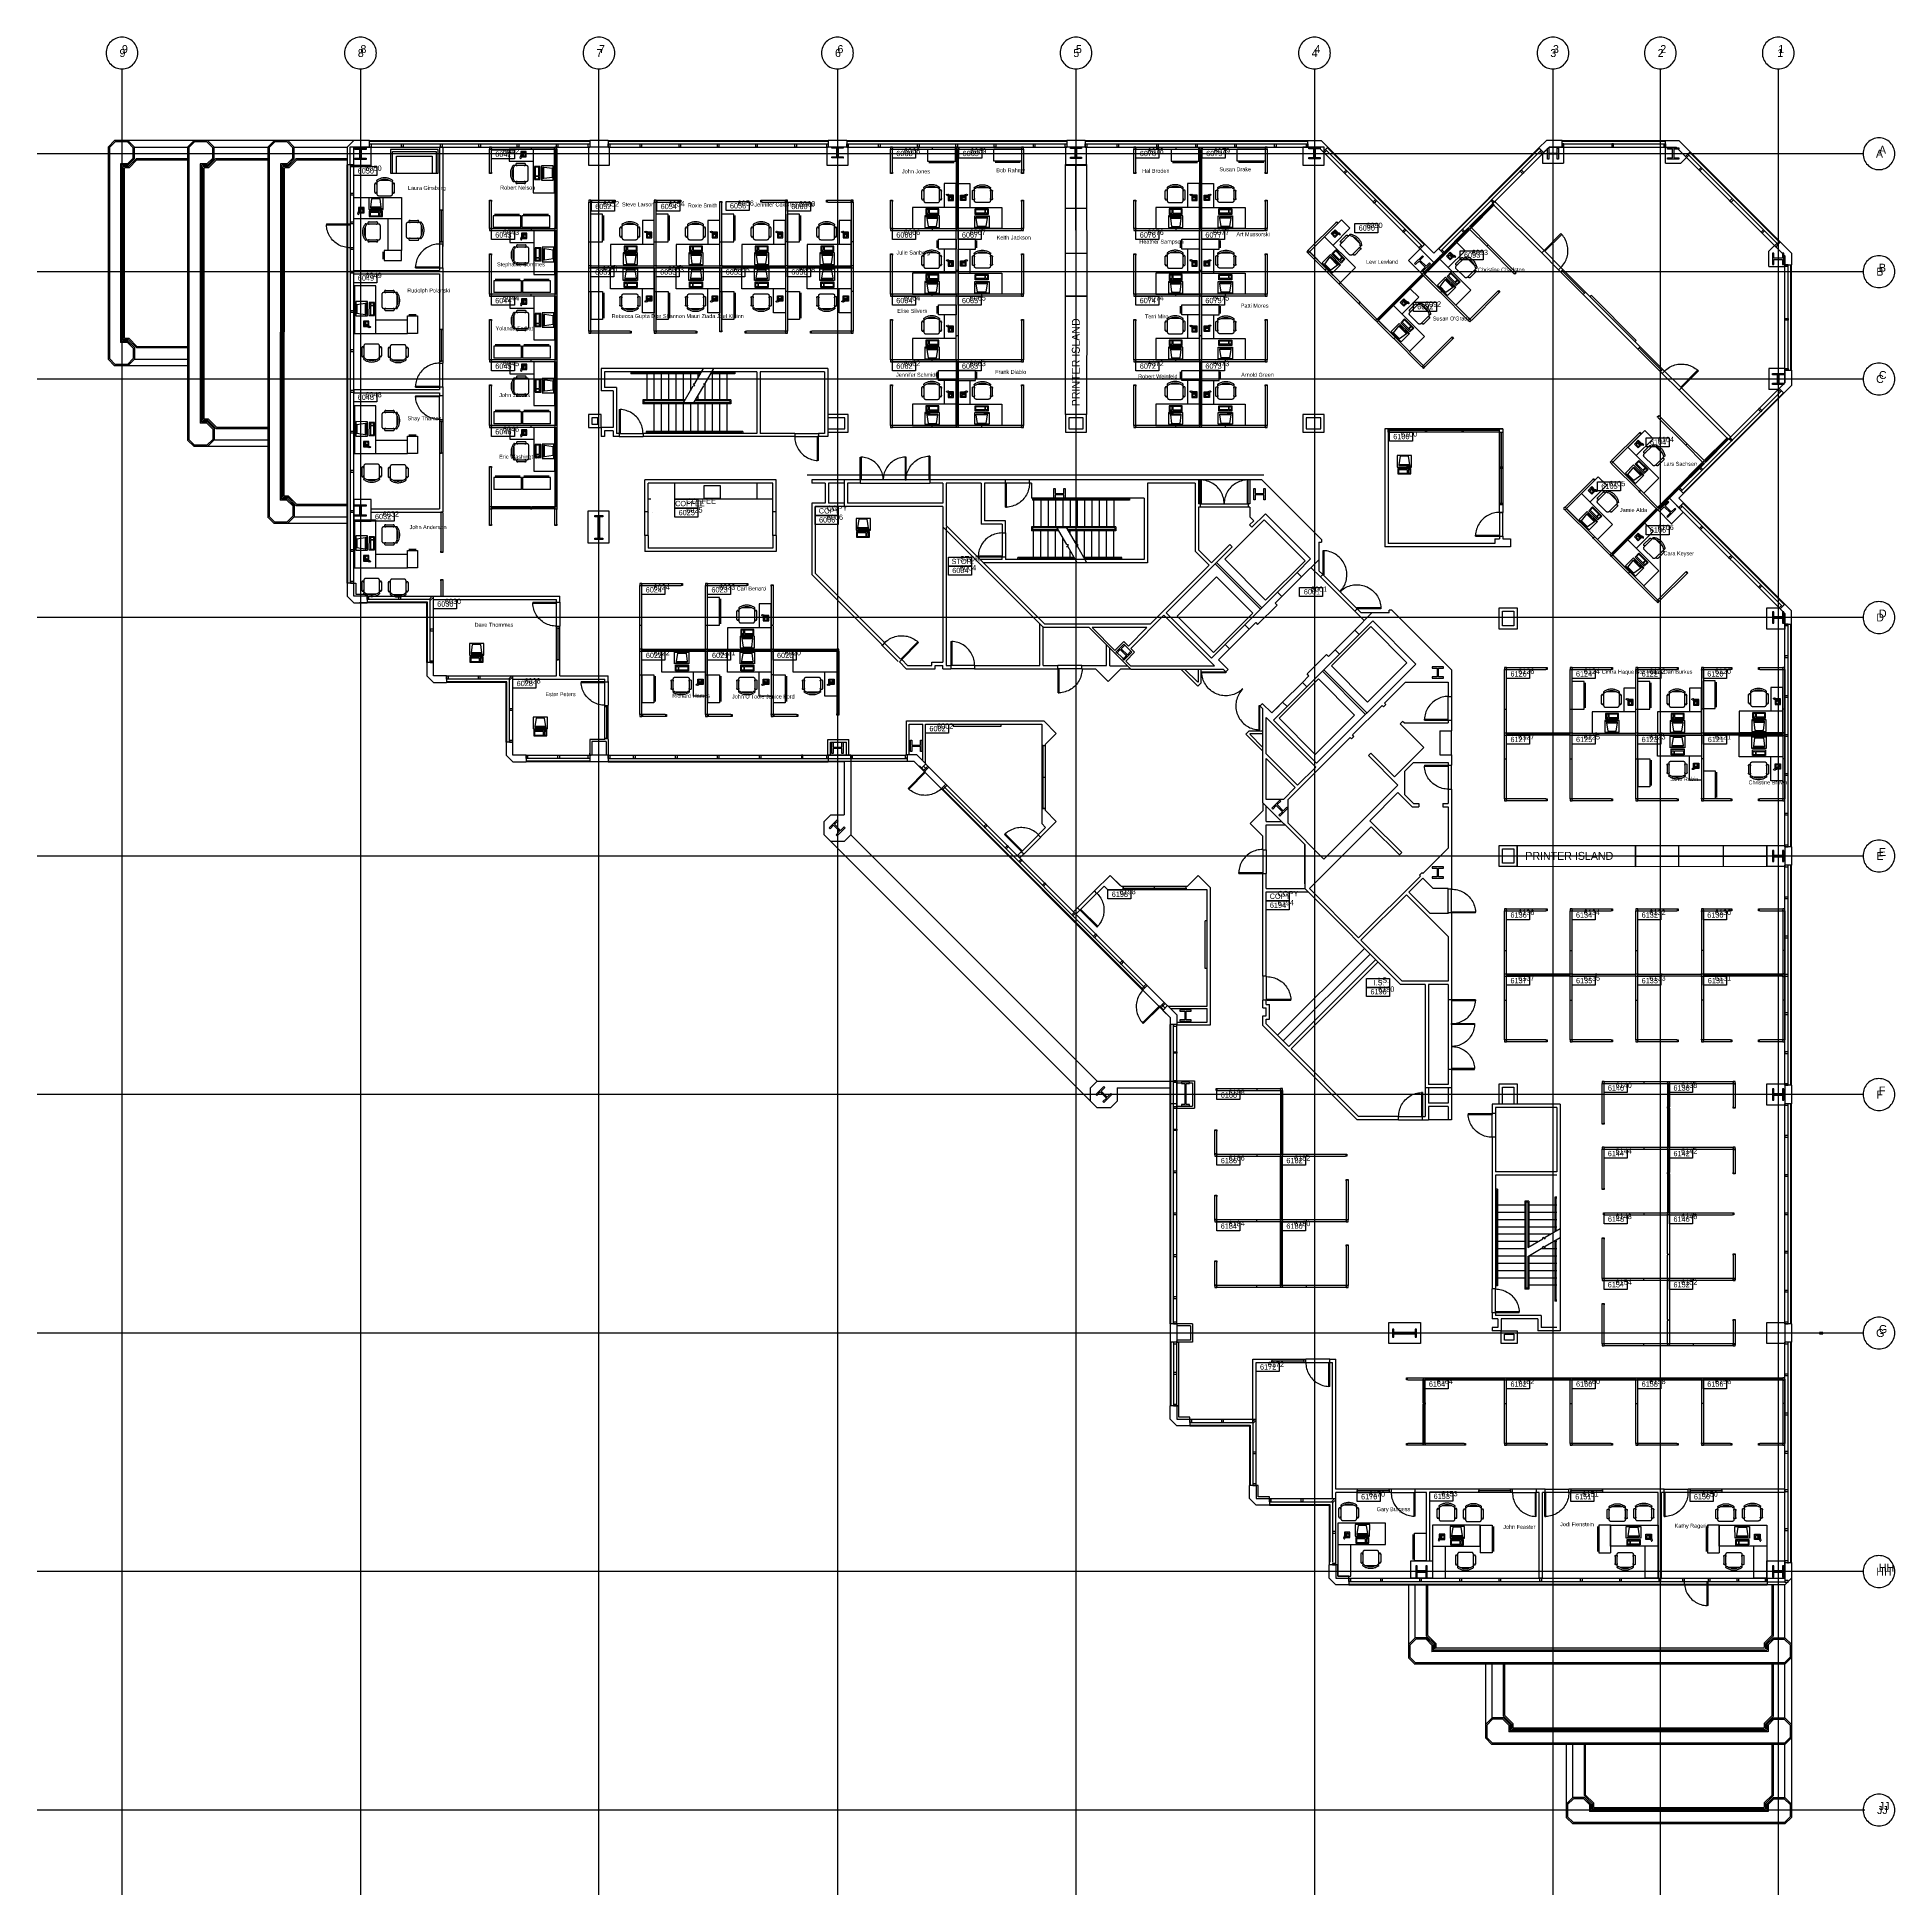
# Model space of a CAD drawing. Header units: millimetres. Extents: x 18694 to 89916, y 18694 to 89916.
import ezdxf

# ---------------------------------------------------------------- set-up
doc = ezdxf.new("R2010")
doc.units = ezdxf.units.MM
doc.layers.get('0').update_dxf_attribs({"linetype": 'CONTINUOUS'})
for name, color, linetype in [('A-DOOR-TRIM-3D', 7, 'CONTINUOUS'), ('E-B-CORE', 7, 'CONTINUOUS'), ('E-B-ELEV', 7, 'CONTINUOUS'), ('E-B-FURR', 7, 'CONTINUOUS'), ('E-B-GLAZ', 7, 'CONTINUOUS'), ('E-B-MULL', 7, 'CONTINUOUS'), ('E-B-SHEL', 7, 'CONTINUOUS'), ('E-C-HEAD', 7, 'CONTINUOUS'), ('E-F-CASE', 7, 'CONTINUOUS'), ('E-F-PLMB', 7, 'CONTINUOUS'), ('E-F-SILL', 7, 'CONTINUOUS'), ('E-F-STAIR', 7, 'CONTINUOUS'), ('E-F-TERR', 7, 'CONTINUOUS'), ('E-S-COLM', 7, 'CONTINUOUS'), ('EMPLOYEE', 7, 'CONTINUOUS'), ('FILE_CABINETS', 7, 'CONTINUOUS'), ('GRIDLN', 7, 'CONTINUOUS'), ('IWALLE', 7, 'CONTINUOUS'), ('PANELS_201', 7, 'CONTINUOUS'), ('PRINTER_ISLAND', 7, 'CONTINUOUS'), ('RMNUM', 7, 'CONTINUOUS')]:
    doc.layers.add(name, color=color, linetype=linetype)

msp = doc.modelspace()

# ---------------------------------------------------------------- linework, layer by layer
for p, q in [((32243.378267, 85613.543798), (32243.378267, 84699.143798)), ((34072.178267, 85613.543798), (32243.378267, 85613.543798)), ((32319.578267, 84699.143798), (32319.578267, 85537.343798)), ((32319.578267, 85537.343798), (33995.978267, 85537.343798)), ((33995.978267, 85537.343798), (33995.978267, 84699.143798)), ((34072.178267, 84699.143798), (34072.178267, 85613.543798)), ((36795.361972, 85623.4), (36795.361972, 85166.2)), ((38522.561972, 85623.4), (36795.361972, 85623.4)), ((37447.393179, 85528.135579), (37238.979007, 85528.135579)), ((37238.979007, 85528.135579), (37238.979007, 85322.292121)), ((37262.295885, 85488.394706), (37262.295885, 85361.394706)), ((37287.695885, 85488.394706), (37287.695885, 85361.394706)), ((37396.652474, 85504.945844), (37345.058724, 85504.945844)), ((37345.058724, 85504.945844), (37345.058724, 85493.039594)), ((37345.058724, 85493.039594), (37396.652474, 85493.039594)), ((37396.652474, 85493.039594), (37396.652474, 85504.945844)), ((37447.393179, 85322.292121), (37447.393179, 85528.135579)), ((37709.761972, 85623.4), (37709.761972, 83947)), ((38522.561972, 83947), (38522.561972, 85623.4)), ((52832.019686, 85623.4), (52832.019686, 85166.2)), ((52832.019686, 85623.4), (53898.819686, 85623.4)), ((53898.819686, 85166.2), (53898.819686, 85623.4)), ((55371.980265, 85166.2), (55371.980265, 85623.4)), ((56438.780265, 85623.4), (55371.980265, 85623.4)), ((56438.780265, 85623.4), (56438.780265, 85166.2)), ((62166.519686, 85623.4), (62166.519686, 85166.2)), ((62166.519686, 85623.4), (63233.319686, 85623.4)), ((63233.319686, 85166.2), (63233.319686, 85623.4)), ((64706.480265, 85166.2), (64706.480265, 85623.4)), ((65773.280265, 85623.4), (64706.480265, 85623.4)), ((65773.280265, 85623.4), (65773.280265, 85166.2)), ((32471.978267, 84699.143798), (32471.978267, 85359.543798)), ((32471.978267, 85359.543798), (33843.578267, 85359.543798)), ((33843.578267, 85359.543798), (33843.578267, 84699.143798)), ((36795.361972, 85166.2), (37709.761972, 85166.2)), ((36939.781277, 84878.515014), (36939.781277, 84500.557186)), ((37447.781277, 84994.3361), (37015.981277, 84994.3361)), ((37393.806277, 85070.5361), (37069.956277, 85070.5361)), ((37211.108969, 85317.80161), (37195.868969, 85312.72161)), ((37211.108969, 85307.64161), (37195.868969, 85302.56161)), ((37211.108969, 85297.48161), (37195.868969, 85292.40161)), ((37211.108969, 85287.32161), (37195.868969, 85282.24161)), ((37216.188969, 85327.96161), (37200.948969, 85322.88161)), ((37216.188969, 85277.16161), (37200.948969, 85272.08161)), ((37221.268969, 85338.12161), (37206.028969, 85333.04161)), ((37221.268969, 85267.00161), (37206.028969, 85261.92161)), ((37226.348969, 85348.28161), (37211.108969, 85343.20161)), ((37231.428969, 85358.44161), (37216.188969, 85353.36161)), ((37233.223284, 85259.767564), (37217.983284, 85254.687564)), ((37236.508969, 85368.60161), (37221.268969, 85363.52161)), ((37246.668969, 85272.08161), (37231.428969, 85267.00161)), ((37251.748969, 85282.24161), (37236.508969, 85277.16161)), ((37238.979007, 85322.292121), (37447.393179, 85322.292121)), ((37256.828969, 85292.40161), (37241.588969, 85287.32161)), ((37261.908969, 85302.56161), (37246.668969, 85297.48161)), ((37265.99424, 85336.543726), (37256.828969, 85307.64161)), ((37420.464974, 85465.258344), (37325.214974, 85465.258344)), ((37325.214974, 85465.258344), (37325.214974, 85354.133344)), ((37325.214974, 85354.133344), (37420.464974, 85354.133344)), ((37349.027474, 85445.414594), (37349.027474, 85445.414594)), ((37349.027474, 85421.602094), (37349.027474, 85421.602094)), ((37349.027474, 85397.789594), (37349.027474, 85397.789594)), ((37349.027474, 85373.977094), (37349.027474, 85373.977094)), ((37372.839974, 85445.414594), (37372.839974, 85445.414594)), ((37372.839974, 85421.602094), (37372.839974, 85421.602094)), ((37372.839974, 85397.789594), (37372.839974, 85397.789594)), ((37372.839974, 85373.977094), (37372.839974, 85373.977094)), ((37396.652474, 85445.414594), (37396.652474, 85445.414594)), ((37396.652474, 85421.602094), (37396.652474, 85421.602094)), ((37396.652474, 85397.789594), (37396.652474, 85397.789594)), ((37396.652474, 85373.977094), (37396.652474, 85373.977094)), ((37420.464974, 85354.133344), (37420.464974, 85465.258344)), ((37523.981277, 84460.9361), (37523.981277, 84918.1361)), ((37767.491568, 84962.736237), (37767.491568, 84463.802083)), ((37977.569107, 84962.736237), (37767.491568, 84962.736237)), ((37793.75126, 84936.476544), (37793.75126, 84595.100544)), ((37925.049722, 84936.476544), (37793.75126, 84936.476544)), ((37925.049722, 84595.100544), (37925.049722, 84936.476544)), ((37977.569107, 84463.802083), (37977.569107, 84962.736237)), ((38034.191568, 84983.251621), (38034.191568, 84431.798083)), ((38480.606337, 84983.251621), (38034.191568, 84983.251621)), ((38123.091568, 84923.424852), (38085.960859, 84923.424852)), ((38085.960859, 84923.424852), (38085.960859, 84504.324852)), ((38123.091568, 84504.324852), (38123.091568, 84923.424852)), ((38446.460739, 84876.057345), (38123.091568, 84923.424852)), ((38446.460739, 84553.100314), (38446.460739, 84876.057345)), ((38480.606337, 84431.798083), (38480.606337, 84983.251621)), ((52832.019686, 85166.2), (53898.819686, 85166.2)), ((52882.819686, 85115.4), (53848.019686, 85115.4)), ((56438.780265, 85166.2), (55371.980265, 85166.2)), ((56387.980265, 85115.4), (55422.780265, 85115.4)), ((62166.519686, 85166.2), (63233.319686, 85166.2)), ((62217.319686, 85115.4), (63182.519686, 85115.4)), ((65773.280265, 85166.2), (64706.480265, 85166.2)), ((65722.480265, 85115.4), (64757.280265, 85115.4)), ((31636.273865, 83968.63327), (31636.273865, 84292.48327)), ((31713.540302, 84346.45827), (31713.540302, 83914.65827)), ((32207.319217, 84422.65827), (31829.361388, 84422.65827)), ((32243.378267, 84699.143798), (34072.178267, 84699.143798)), ((32323.140302, 83914.65827), (32323.140302, 84346.45827)), ((32399.340302, 83968.63327), (32399.340302, 84292.48327)), ((37015.981277, 84384.7361), (37447.781277, 84384.7361)), ((37393.806277, 84307.469663), (37069.956277, 84307.469663)), ((37767.491568, 84463.802083), (37977.569107, 84463.802083)), ((37793.75126, 84595.100544), (37925.049722, 84595.100544)), ((37793.75126, 84568.840852), (37793.75126, 84490.061775)), ((37925.049722, 84568.840852), (37793.75126, 84568.840852)), ((37793.75126, 84490.061775), (37925.049722, 84490.061775)), ((37925.049722, 84490.061775), (37925.049722, 84568.840852)), ((38060.45126, 84615.615929), (38034.191568, 84615.615929)), ((38034.191568, 84458.057775), (38060.45126, 84458.057775)), ((38034.191568, 84431.798083), (38480.606337, 84431.798083)), ((38060.45126, 84458.057775), (38060.45126, 84615.615929)), ((38085.960859, 84504.324852), (38123.091568, 84504.324852)), ((38123.091568, 84504.324852), (38446.460739, 84553.100314)), ((52685.5361, 84081.947148), (52685.5361, 83650.147148)), ((53179.315014, 84158.147148), (52801.357186, 84158.147148)), ((53295.1361, 83650.147148), (53295.1361, 84081.947148)), ((53924.2, 84302.566453), (53467, 84302.566453)), ((53467, 84302.566453), (53467, 83388.166453)), ((53924.2, 82575.366453), (53924.2, 84302.566453)), ((54000.4, 84302.566453), (54457.6, 84302.566453)), ((54000.4, 82575.366453), (54000.4, 84302.566453)), ((54457.6, 84302.566453), (54457.6, 83388.166453)), ((54629.4639, 83650.147148), (54629.4639, 84081.947148)), ((54745.284986, 84158.147148), (55123.242814, 84158.147148)), ((55239.0639, 84081.947148), (55239.0639, 83650.147148)), ((62020.0361, 84081.947148), (62020.0361, 83650.147148)), ((62513.815014, 84158.147148), (62135.857186, 84158.147148)), ((62629.6361, 83650.147148), (62629.6361, 84081.947148)), ((63258.7, 84302.566453), (62801.5, 84302.566453)), ((62801.5, 84302.566453), (62801.5, 83388.166453)), ((63258.7, 82575.366453), (63258.7, 84302.566453)), ((63334.9, 84302.566453), (63792.1, 84302.566453)), ((63334.9, 82575.366453), (63334.9, 84302.566453)), ((63792.1, 84302.566453), (63792.1, 83388.166453)), ((63963.9639, 83650.147148), (63963.9639, 84081.947148)), ((64079.784986, 84158.147148), (64457.742814, 84158.147148)), ((64573.5639, 84081.947148), (64573.5639, 83650.147148)), ((30837.08013, 82955.177168), (30837.150635, 83767.977165)), ((30837.150635, 83767.977165), (32665.950628, 83767.818529)), ((31225.306934, 83383.124354), (31016.892763, 83383.124354)), ((31016.892763, 83383.124354), (31016.892763, 83177.280895)), ((31040.20964, 83343.38348), (31040.20964, 83216.38348)), ((31065.60964, 83343.38348), (31065.60964, 83216.38348)), ((31174.56623, 83359.934619), (31122.97248, 83359.934619)), ((31122.97248, 83359.934619), (31122.97248, 83348.028369)), ((31122.97248, 83348.028369), (31174.56623, 83348.028369)), ((31174.56623, 83348.028369), (31174.56623, 83359.934619)), ((31225.306934, 83177.280895), (31225.306934, 83383.124354)), ((31960.639269, 83752.064769), (31409.185731, 83752.064769)), ((31409.185731, 83752.064769), (31409.185731, 83305.65)), ((31516.380007, 83717.919171), (31469.0125, 83394.55)), ((31469.0125, 83394.55), (31469.0125, 83357.419291)), ((31888.1125, 83394.55), (31469.0125, 83394.55)), ((31469.0125, 83357.419291), (31888.1125, 83357.419291)), ((31839.337038, 83717.919171), (31516.380007, 83717.919171)), ((31776.821423, 83331.909692), (31776.821423, 83305.65)), ((31934.379577, 83331.909692), (31776.821423, 83331.909692)), ((31789.740302, 83838.45827), (32246.940302, 83838.45827)), ((31888.1125, 83394.55), (31839.337038, 83717.919171)), ((31888.1125, 83357.419291), (31888.1125, 83394.55)), ((31934.379577, 83305.65), (31934.379577, 83331.909692)), ((31960.639269, 83305.65), (31960.639269, 83752.064769)), ((32665.950628, 83767.818529), (32665.774365, 81735.818537)), ((37709.761972, 83947), (38522.561972, 83947)), ((53924.2, 83388.166453), (52247.8, 83388.166453)), ((52247.8, 83388.166453), (52247.8, 82575.366453)), ((52608.269663, 83704.122148), (52608.269663, 84027.972148)), ((52761.7361, 83573.947148), (53218.9361, 83573.947148)), ((53263.536237, 83330.436858), (52764.602083, 83330.436858)), ((52764.602083, 83330.436858), (52764.602083, 83120.359319)), ((53263.536237, 83120.359319), (53263.536237, 83330.436858)), ((53371.3361, 83704.122148), (53371.3361, 84027.972148)), ((53560.567564, 83864.705141), (53555.487564, 83879.945141)), ((53567.80161, 83876.659457), (53562.72161, 83891.899457)), ((53572.88161, 83851.259457), (53567.80161, 83866.499457)), ((53577.96161, 83881.739457), (53572.88161, 83896.979457)), ((53583.04161, 83846.179457), (53577.96161, 83861.419457)), ((53588.12161, 83886.819457), (53583.04161, 83902.059457)), ((53593.20161, 83841.099457), (53588.12161, 83856.339457)), ((53598.28161, 83886.819457), (53593.20161, 83902.059457)), ((53603.36161, 83836.019457), (53598.28161, 83851.259457)), ((53608.44161, 83886.819457), (53603.36161, 83902.059457)), ((53637.343726, 83831.934185), (53608.44161, 83841.099457)), ((53618.60161, 83886.819457), (53613.52161, 83902.059457)), ((53623.092121, 83858.949419), (53623.092121, 83650.535247)), ((53828.935579, 83858.949419), (53623.092121, 83858.949419)), ((53623.092121, 83650.535247), (53828.935579, 83650.535247)), ((53628.76161, 83881.739457), (53623.68161, 83896.979457)), ((53638.92161, 83876.659457), (53633.84161, 83891.899457)), ((53649.08161, 83871.579457), (53644.00161, 83886.819457)), ((53659.24161, 83866.499457), (53654.16161, 83881.739457)), ((53654.933344, 83772.713451), (53654.933344, 83677.463451)), ((53766.058344, 83772.713451), (53654.933344, 83772.713451)), ((53654.933344, 83677.463451), (53766.058344, 83677.463451)), ((53789.194706, 83835.632541), (53662.194706, 83835.632541)), ((53789.194706, 83810.232541), (53662.194706, 83810.232541)), ((53669.40161, 83861.419457), (53664.32161, 83876.659457)), ((53674.777094, 83748.900951), (53674.777094, 83748.900951)), ((53674.777094, 83725.088451), (53674.777094, 83725.088451)), ((53674.777094, 83701.275951), (53674.777094, 83701.275951)), ((53698.589594, 83748.900951), (53698.589594, 83748.900951)), ((53698.589594, 83725.088451), (53698.589594, 83725.088451)), ((53698.589594, 83701.275951), (53698.589594, 83701.275951)), ((53722.402094, 83748.900951), (53722.402094, 83748.900951)), ((53722.402094, 83725.088451), (53722.402094, 83725.088451)), ((53722.402094, 83701.275951), (53722.402094, 83701.275951)), ((53746.214594, 83748.900951), (53746.214594, 83748.900951)), ((53746.214594, 83725.088451), (53746.214594, 83725.088451)), ((53746.214594, 83701.275951), (53746.214594, 83701.275951)), ((53766.058344, 83677.463451), (53766.058344, 83772.713451)), ((53793.839594, 83752.869701), (53793.839594, 83701.275951)), ((53805.745844, 83752.869701), (53793.839594, 83752.869701)), ((53793.839594, 83701.275951), (53805.745844, 83701.275951)), ((53805.745844, 83701.275951), (53805.745844, 83752.869701)), ((53828.935579, 83650.535247), (53828.935579, 83858.949419)), ((54000.4, 83388.166453), (55676.8, 83388.166453)), ((54095.664421, 83650.535247), (54095.664421, 83858.949419)), ((54095.664421, 83858.949419), (54301.507879, 83858.949419)), ((54301.507879, 83650.535247), (54095.664421, 83650.535247)), ((54118.854156, 83701.275951), (54118.854156, 83752.869701)), ((54118.854156, 83752.869701), (54130.760406, 83752.869701)), ((54130.760406, 83701.275951), (54118.854156, 83701.275951)), ((54130.760406, 83752.869701), (54130.760406, 83701.275951)), ((54135.405294, 83835.632541), (54262.405294, 83835.632541)), ((54135.405294, 83810.232541), (54262.405294, 83810.232541)), ((54158.541656, 83677.463451), (54158.541656, 83772.713451)), ((54158.541656, 83772.713451), (54269.666656, 83772.713451)), ((54269.666656, 83677.463451), (54158.541656, 83677.463451)), ((54178.385406, 83748.900951), (54178.385406, 83748.900951)), ((54178.385406, 83725.088451), (54178.385406, 83725.088451)), ((54178.385406, 83701.275951), (54178.385406, 83701.275951)), ((54202.197906, 83748.900951), (54202.197906, 83748.900951)), ((54202.197906, 83725.088451), (54202.197906, 83725.088451)), ((54202.197906, 83701.275951), (54202.197906, 83701.275951)), ((54226.010406, 83748.900951), (54226.010406, 83748.900951)), ((54226.010406, 83725.088451), (54226.010406, 83725.088451)), ((54226.010406, 83701.275951), (54226.010406, 83701.275951)), ((54249.822906, 83748.900951), (54249.822906, 83748.900951)), ((54249.822906, 83725.088451), (54249.822906, 83725.088451)), ((54249.822906, 83701.275951), (54249.822906, 83701.275951)), ((54255.19839, 83861.419457), (54260.27839, 83876.659457)), ((54265.35839, 83866.499457), (54270.43839, 83881.739457)), ((54269.666656, 83772.713451), (54269.666656, 83677.463451)), ((54275.51839, 83871.579457), (54280.59839, 83886.819457)), ((54285.67839, 83876.659457), (54290.75839, 83891.899457)), ((54287.256274, 83831.934185), (54316.15839, 83841.099457)), ((54295.83839, 83881.739457), (54300.91839, 83896.979457)), ((54301.507879, 83858.949419), (54301.507879, 83650.535247)), ((54305.99839, 83886.819457), (54311.07839, 83902.059457)), ((54316.15839, 83886.819457), (54321.23839, 83902.059457)), ((54321.23839, 83836.019457), (54326.31839, 83851.259457)), ((54326.31839, 83886.819457), (54331.39839, 83902.059457)), ((54331.39839, 83841.099457), (54336.47839, 83856.339457)), ((54336.47839, 83886.819457), (54341.55839, 83902.059457)), ((54341.55839, 83846.179457), (54346.63839, 83861.419457)), ((54346.63839, 83881.739457), (54351.71839, 83896.979457)), ((54351.71839, 83851.259457), (54356.79839, 83866.499457)), ((54356.79839, 83876.659457), (54361.87839, 83891.899457)), ((54364.032436, 83864.705141), (54369.112436, 83879.945141)), ((54553.2639, 83704.122148), (54553.2639, 84027.972148)), ((54661.063763, 83330.436858), (55159.997917, 83330.436858)), ((54661.063763, 83120.359319), (54661.063763, 83330.436858)), ((55162.8639, 83573.947148), (54705.6639, 83573.947148)), ((55159.997917, 83330.436858), (55159.997917, 83120.359319)), ((55316.330337, 83704.122148), (55316.330337, 84027.972148)), ((55676.8, 83388.166453), (55676.8, 82575.366453)), ((63258.7, 83388.166453), (61582.3, 83388.166453)), ((61582.3, 83388.166453), (61582.3, 82575.366453)), ((61942.769663, 83704.122148), (61942.769663, 84027.972148)), ((62096.2361, 83573.947148), (62553.4361, 83573.947148)), ((62598.036237, 83330.436858), (62099.102083, 83330.436858)), ((62099.102083, 83330.436858), (62099.102083, 83120.359319)), ((62598.036237, 83120.359319), (62598.036237, 83330.436858)), ((62705.8361, 83704.122148), (62705.8361, 84027.972148)), ((62895.067564, 83864.705141), (62889.987564, 83879.945141)), ((62902.30161, 83876.659457), (62897.22161, 83891.899457)), ((62907.38161, 83851.259457), (62902.30161, 83866.499457)), ((62912.46161, 83881.739457), (62907.38161, 83896.979457)), ((62917.54161, 83846.179457), (62912.46161, 83861.419457)), ((62922.62161, 83886.819457), (62917.54161, 83902.059457)), ((62927.70161, 83841.099457), (62922.62161, 83856.339457)), ((62932.78161, 83886.819457), (62927.70161, 83902.059457)), ((62937.86161, 83836.019457), (62932.78161, 83851.259457)), ((62942.94161, 83886.819457), (62937.86161, 83902.059457)), ((62971.843726, 83831.934185), (62942.94161, 83841.099457)), ((62953.10161, 83886.819457), (62948.02161, 83902.059457)), ((62957.592121, 83858.949419), (62957.592121, 83650.535247)), ((63163.435579, 83858.949419), (62957.592121, 83858.949419)), ((62957.592121, 83650.535247), (63163.435579, 83650.535247)), ((62963.26161, 83881.739457), (62958.18161, 83896.979457)), ((62973.42161, 83876.659457), (62968.34161, 83891.899457)), ((62983.58161, 83871.579457), (62978.50161, 83886.819457)), ((62993.74161, 83866.499457), (62988.66161, 83881.739457)), ((62989.433344, 83772.713451), (62989.433344, 83677.463451)), ((63100.558344, 83772.713451), (62989.433344, 83772.713451)), ((62989.433344, 83677.463451), (63100.558344, 83677.463451)), ((63123.694706, 83835.632541), (62996.694706, 83835.632541)), ((63123.694706, 83810.232541), (62996.694706, 83810.232541)), ((63003.90161, 83861.419457), (62998.82161, 83876.659457)), ((63009.277094, 83748.900951), (63009.277094, 83748.900951)), ((63009.277094, 83725.088451), (63009.277094, 83725.088451)), ((63009.277094, 83701.275951), (63009.277094, 83701.275951)), ((63033.089594, 83748.900951), (63033.089594, 83748.900951)), ((63033.089594, 83725.088451), (63033.089594, 83725.088451)), ((63033.089594, 83701.275951), (63033.089594, 83701.275951)), ((63056.902094, 83748.900951), (63056.902094, 83748.900951)), ((63056.902094, 83725.088451), (63056.902094, 83725.088451)), ((63056.902094, 83701.275951), (63056.902094, 83701.275951)), ((63080.714594, 83748.900951), (63080.714594, 83748.900951)), ((63080.714594, 83725.088451), (63080.714594, 83725.088451)), ((63080.714594, 83701.275951), (63080.714594, 83701.275951)), ((63100.558344, 83677.463451), (63100.558344, 83772.713451)), ((63128.339594, 83752.869701), (63128.339594, 83701.275951)), ((63140.245844, 83752.869701), (63128.339594, 83752.869701)), ((63128.339594, 83701.275951), (63140.245844, 83701.275951)), ((63140.245844, 83701.275951), (63140.245844, 83752.869701)), ((63163.435579, 83650.535247), (63163.435579, 83858.949419)), ((63334.9, 83388.166453), (65011.3, 83388.166453)), ((63430.164421, 83650.535247), (63430.164421, 83858.949419)), ((63430.164421, 83858.949419), (63636.007879, 83858.949419)), ((63636.007879, 83650.535247), (63430.164421, 83650.535247)), ((63453.354156, 83701.275951), (63453.354156, 83752.869701)), ((63453.354156, 83752.869701), (63465.260406, 83752.869701)), ((63465.260406, 83701.275951), (63453.354156, 83701.275951)), ((63465.260406, 83752.869701), (63465.260406, 83701.275951)), ((63469.905294, 83835.632541), (63596.905294, 83835.632541)), ((63469.905294, 83810.232541), (63596.905294, 83810.232541)), ((63493.041656, 83677.463451), (63493.041656, 83772.713451)), ((63493.041656, 83772.713451), (63604.166656, 83772.713451)), ((63604.166656, 83677.463451), (63493.041656, 83677.463451)), ((63512.885406, 83748.900951), (63512.885406, 83748.900951)), ((63512.885406, 83725.088451), (63512.885406, 83725.088451)), ((63512.885406, 83701.275951), (63512.885406, 83701.275951)), ((63536.697906, 83748.900951), (63536.697906, 83748.900951)), ((63536.697906, 83725.088451), (63536.697906, 83725.088451)), ((63536.697906, 83701.275951), (63536.697906, 83701.275951)), ((63560.510406, 83748.900951), (63560.510406, 83748.900951)), ((63560.510406, 83725.088451), (63560.510406, 83725.088451)), ((63560.510406, 83701.275951), (63560.510406, 83701.275951)), ((63584.322906, 83748.900951), (63584.322906, 83748.900951)), ((63584.322906, 83725.088451), (63584.322906, 83725.088451)), ((63584.322906, 83701.275951), (63584.322906, 83701.275951)), ((63589.69839, 83861.419457), (63594.77839, 83876.659457)), ((63599.85839, 83866.499457), (63604.93839, 83881.739457)), ((63604.166656, 83772.713451), (63604.166656, 83677.463451)), ((63610.01839, 83871.579457), (63615.09839, 83886.819457)), ((63620.17839, 83876.659457), (63625.25839, 83891.899457)), ((63621.756274, 83831.934185), (63650.65839, 83841.099457)), ((63630.33839, 83881.739457), (63635.41839, 83896.979457)), ((63636.007879, 83858.949419), (63636.007879, 83650.535247)), ((63640.49839, 83886.819457), (63645.57839, 83902.059457)), ((63650.65839, 83886.819457), (63655.73839, 83902.059457)), ((63655.73839, 83836.019457), (63660.81839, 83851.259457)), ((63660.81839, 83886.819457), (63665.89839, 83902.059457)), ((63665.89839, 83841.099457), (63670.97839, 83856.339457)), ((63670.97839, 83886.819457), (63676.05839, 83902.059457)), ((63676.05839, 83846.179457), (63681.13839, 83861.419457)), ((63681.13839, 83881.739457), (63686.21839, 83896.979457)), ((63686.21839, 83851.259457), (63691.29839, 83866.499457)), ((63691.29839, 83876.659457), (63696.37839, 83891.899457)), ((63698.532436, 83864.705141), (63703.612436, 83879.945141)), ((63887.7639, 83704.122148), (63887.7639, 84027.972148)), ((63995.563763, 83330.436858), (64494.497917, 83330.436858)), ((63995.563763, 83120.359319), (63995.563763, 83330.436858)), ((64497.3639, 83573.947148), (64040.1639, 83573.947148)), ((64494.497917, 83330.436858), (64494.497917, 83120.359319)), ((64650.830337, 83704.122148), (64650.830337, 84027.972148)), ((65011.3, 83388.166453), (65011.3, 82575.366453)), ((29781.500152, 82757.257802), (30695.900152, 82757.257802)), ((29781.500152, 82757.257802), (29781.500152, 82719.157802)), ((29781.500152, 82719.157802), (30695.900152, 82719.157802)), ((30695.900152, 82757.257802), (30695.900152, 82719.157802)), ((32665.880123, 82955.018532), (30837.08013, 82955.177168)), ((30989.022725, 83172.790385), (30973.782725, 83167.710385)), ((30989.022725, 83162.630385), (30973.782725, 83157.550385)), ((30989.022725, 83152.470385), (30973.782725, 83147.390385)), ((30989.022725, 83142.310385), (30973.782725, 83137.230385)), ((30994.102725, 83182.950385), (30978.862725, 83177.870385)), ((30994.102725, 83132.150385), (30978.862725, 83127.070385)), ((30999.182725, 83193.110385), (30983.942725, 83188.030385)), ((30999.182725, 83121.990385), (30983.942725, 83116.910385)), ((31004.262725, 83203.270385), (30989.022725, 83198.190385)), ((31009.342725, 83213.430385), (30994.102725, 83208.350385)), ((31011.13704, 83114.756338), (30995.89704, 83109.676338)), ((31014.422725, 83223.590385), (30999.182725, 83218.510385)), ((31024.582725, 83127.070385), (31009.342725, 83121.990385)), ((31029.662725, 83137.230385), (31014.422725, 83132.150385)), ((31016.892763, 83177.280895), (31225.306934, 83177.280895)), ((31034.742725, 83147.390385), (31019.502725, 83142.310385)), ((31039.822725, 83157.550385), (31024.582725, 83152.470385)), ((31043.907996, 83191.5325), (31034.742725, 83162.630385)), ((31198.37873, 83320.247119), (31103.12873, 83320.247119)), ((31103.12873, 83320.247119), (31103.12873, 83209.122119)), ((31103.12873, 83209.122119), (31198.37873, 83209.122119)), ((31126.94123, 83300.403369), (31126.94123, 83300.403369)), ((31126.94123, 83276.590869), (31126.94123, 83276.590869)), ((31126.94123, 83252.778369), (31126.94123, 83252.778369)), ((31126.94123, 83228.965869), (31126.94123, 83228.965869)), ((31150.75373, 83300.403369), (31150.75373, 83300.403369)), ((31150.75373, 83276.590869), (31150.75373, 83276.590869)), ((31150.75373, 83252.778369), (31150.75373, 83252.778369)), ((31150.75373, 83228.965869), (31150.75373, 83228.965869)), ((31174.56623, 83300.403369), (31174.56623, 83300.403369)), ((31174.56623, 83276.590869), (31174.56623, 83276.590869)), ((31174.56623, 83252.778369), (31174.56623, 83252.778369)), ((31174.56623, 83228.965869), (31174.56623, 83228.965869)), ((31198.37873, 83209.122119), (31198.37873, 83320.247119)), ((31270.248411, 82636.704405), (31270.248411, 82258.746576)), ((31778.248411, 82752.52549), (31346.448411, 82752.52549)), ((31724.273411, 82828.72549), (31400.423411, 82828.72549)), ((31409.185731, 83305.65), (31960.639269, 83305.65)), ((31928.635269, 83249.027538), (31429.701115, 83249.027538)), ((31429.701115, 83249.027538), (31429.701115, 83038.95)), ((31429.701115, 83038.95), (31928.635269, 83038.95)), ((31797.336808, 83196.508154), (31455.960808, 83196.508154)), ((31455.960808, 83196.508154), (31455.960808, 83065.209692)), ((31455.960808, 83065.209692), (31797.336808, 83065.209692)), ((31797.336808, 83065.209692), (31797.336808, 83196.508154)), ((31902.375577, 83196.508154), (31823.5965, 83196.508154)), ((31823.5965, 83196.508154), (31823.5965, 83065.209692)), ((31823.5965, 83065.209692), (31902.375577, 83065.209692)), ((31854.448411, 82219.12549), (31854.448411, 82676.32549)), ((31902.375577, 83065.209692), (31902.375577, 83196.508154)), ((31928.635269, 83038.95), (31928.635269, 83249.027538)), ((32157.774367, 81735.862602), (32157.880125, 82955.062598)), ((32842.117415, 82737.74177), (32842.117415, 82280.54177)), ((33350.117415, 82813.94177), (32918.317415, 82813.94177)), ((32972.292415, 82891.208207), (33296.142415, 82891.208207)), ((33426.317415, 82320.162856), (33426.317415, 82698.120684)), ((36173.017784, 83070.863096), (36173.017784, 82613.663096)), ((37239.817784, 83070.863096), (36173.017784, 83070.863096)), ((37189.017784, 83121.663096), (36223.817784, 83121.663096)), ((37239.817784, 82613.663096), (37239.817784, 83070.863096)), ((37281.700484, 83070.863096), (37281.700484, 82613.663096)), ((38348.500484, 83070.863096), (37281.700484, 83070.863096)), ((38297.700484, 83121.663096), (37332.500484, 83121.663096)), ((38348.500484, 82613.663096), (38348.500484, 83070.863096)), ((40373.338085, 83134.460101), (39916.138085, 83134.460101)), ((39916.138085, 82067.660101), (39916.138085, 83134.460101)), ((40373.338085, 82067.660101), (40373.338085, 83134.460101)), ((40424.138085, 82118.460101), (40424.138085, 83083.660101)), ((41115.874185, 82659.840796), (41115.874185, 82228.040796)), ((41609.6531, 82736.040796), (41231.695271, 82736.040796)), ((41725.474185, 82228.040796), (41725.474185, 82659.840796)), ((42354.538085, 82880.460101), (41897.338085, 82880.460101)), ((41897.338085, 82880.460101), (41897.338085, 81966.060101)), ((42354.538085, 81153.260101), (42354.538085, 82880.460101)), ((42887.938085, 83134.460101), (42430.738085, 83134.460101)), ((42430.738085, 82067.660101), (42430.738085, 83134.460101)), ((42887.938085, 82067.660101), (42887.938085, 83134.460101)), ((42938.738085, 82118.460101), (42938.738085, 83083.660101)), ((43630.474185, 82659.840796), (43630.474185, 82228.040796)), ((44124.2531, 82736.040796), (43746.295271, 82736.040796)), ((44240.074185, 82228.040796), (44240.074185, 82659.840796)), ((44869.138085, 82880.460101), (44411.938085, 82880.460101)), ((44411.938085, 82880.460101), (44411.938085, 81966.060101)), ((44869.138085, 81153.260101), (44869.138085, 82880.460101)), ((45402.538085, 83134.460101), (44945.338085, 83134.460101)), ((44945.338085, 82067.660101), (44945.338085, 83134.460101)), ((45402.538085, 82067.660101), (45402.538085, 83134.460101)), ((45453.338085, 82118.460101), (45453.338085, 83083.660101)), ((46145.074185, 82659.840796), (46145.074185, 82228.040796)), ((46638.8531, 82736.040796), (46260.895271, 82736.040796)), ((46754.674185, 82228.040796), (46754.674185, 82659.840796)), ((47383.738085, 82880.460101), (46926.538085, 82880.460101)), ((46926.538085, 82880.460101), (46926.538085, 81966.060101)), ((47383.738085, 81153.260101), (47383.738085, 82880.460101)), ((47917.138085, 83134.460101), (47459.938085, 83134.460101)), ((47459.938085, 82067.660101), (47459.938085, 83134.460101)), ((47917.138085, 82067.660101), (47917.138085, 83134.460101)), ((47967.938085, 82118.460101), (47967.938085, 83083.660101)), ((48659.674185, 82659.840796), (48659.674185, 82228.040796)), ((49153.4531, 82736.040796), (48775.495271, 82736.040796)), ((49269.274185, 82228.040796), (49269.274185, 82659.840796)), ((49898.338085, 82880.460101), (49441.138085, 82880.460101)), ((49441.138085, 82880.460101), (49441.138085, 81966.060101)), ((49898.338085, 81153.260101), (49898.338085, 82880.460101)), ((53284.051621, 83063.736858), (52732.598083, 83063.736858)), ((52732.598083, 83063.736858), (52732.598083, 82617.322088)), ((52732.598083, 82617.322088), (53284.051621, 82617.322088)), ((52758.857775, 83063.736858), (52758.857775, 83037.477165)), ((52758.857775, 83037.477165), (52916.415929, 83037.477165)), ((52764.602083, 83120.359319), (53263.536237, 83120.359319)), ((52869.640852, 83304.177165), (52790.861775, 83304.177165)), ((52790.861775, 83304.177165), (52790.861775, 83172.878704)), ((52790.861775, 83172.878704), (52869.640852, 83172.878704)), ((52805.124852, 83011.967567), (52805.124852, 82974.836858)), ((53224.224852, 83011.967567), (52805.124852, 83011.967567)), ((52805.124852, 82974.836858), (53224.224852, 82974.836858)), ((52805.124852, 82974.836858), (52853.900314, 82651.467687)), ((52853.900314, 82651.467687), (53176.857345, 82651.467687)), ((52869.640852, 83172.878704), (52869.640852, 83304.177165)), ((53237.276544, 83304.177165), (52895.900544, 83304.177165)), ((52895.900544, 83304.177165), (52895.900544, 83172.878704)), ((52895.900544, 83172.878704), (53237.276544, 83172.878704)), ((52916.415929, 83037.477165), (52916.415929, 83063.736858)), ((53176.857345, 82651.467687), (53224.224852, 82974.836858)), ((53224.224852, 82974.836858), (53224.224852, 83011.967567)), ((53237.276544, 83172.878704), (53237.276544, 83304.177165)), ((53284.051621, 82617.322088), (53284.051621, 83063.736858)), ((54640.548379, 83063.736858), (55192.001917, 83063.736858)), ((54640.548379, 82617.322088), (54640.548379, 83063.736858)), ((55192.001917, 82617.322088), (54640.548379, 82617.322088)), ((55159.997917, 83120.359319), (54661.063763, 83120.359319)), ((54687.323456, 83304.177165), (55028.699456, 83304.177165)), ((54687.323456, 83172.878704), (54687.323456, 83304.177165)), ((55028.699456, 83172.878704), (54687.323456, 83172.878704)), ((54700.375148, 82974.836858), (54700.375148, 83011.967567)), ((54700.375148, 83011.967567), (55119.475148, 83011.967567)), ((55119.475148, 82974.836858), (54700.375148, 82974.836858)), ((54747.742655, 82651.467687), (54700.375148, 82974.836858)), ((55070.699686, 82651.467687), (54747.742655, 82651.467687)), ((55008.184071, 83037.477165), (55008.184071, 83063.736858)), ((55165.742225, 83037.477165), (55008.184071, 83037.477165)), ((55028.699456, 83304.177165), (55028.699456, 83172.878704)), ((55054.959148, 83304.177165), (55133.738225, 83304.177165)), ((55054.959148, 83172.878704), (55054.959148, 83304.177165)), ((55133.738225, 83172.878704), (55054.959148, 83172.878704)), ((55119.475148, 82974.836858), (55070.699686, 82651.467687)), ((55119.475148, 83011.967567), (55119.475148, 82974.836858)), ((55133.738225, 83304.177165), (55133.738225, 83172.878704)), ((55165.742225, 83063.736858), (55165.742225, 83037.477165)), ((55192.001917, 83063.736858), (55192.001917, 82617.322088)), ((62618.551621, 83063.736858), (62067.098083, 83063.736858)), ((62067.098083, 83063.736858), (62067.098083, 82617.322088)), ((62067.098083, 82617.322088), (62618.551621, 82617.322088)), ((62093.357775, 83063.736858), (62093.357775, 83037.477165)), ((62093.357775, 83037.477165), (62250.915929, 83037.477165)), ((62099.102083, 83120.359319), (62598.036237, 83120.359319)), ((62204.140852, 83304.177165), (62125.361775, 83304.177165)), ((62125.361775, 83304.177165), (62125.361775, 83172.878704)), ((62125.361775, 83172.878704), (62204.140852, 83172.878704)), ((62139.624852, 83011.967567), (62139.624852, 82974.836858)), ((62558.724852, 83011.967567), (62139.624852, 83011.967567)), ((62139.624852, 82974.836858), (62558.724852, 82974.836858)), ((62139.624852, 82974.836858), (62188.400314, 82651.467687)), ((62188.400314, 82651.467687), (62511.357345, 82651.467687)), ((62204.140852, 83172.878704), (62204.140852, 83304.177165)), ((62571.776544, 83304.177165), (62230.400544, 83304.177165)), ((62230.400544, 83304.177165), (62230.400544, 83172.878704)), ((62230.400544, 83172.878704), (62571.776544, 83172.878704)), ((62250.915929, 83037.477165), (62250.915929, 83063.736858)), ((62511.357345, 82651.467687), (62558.724852, 82974.836858)), ((62558.724852, 82974.836858), (62558.724852, 83011.967567)), ((62571.776544, 83172.878704), (62571.776544, 83304.177165)), ((62618.551621, 82617.322088), (62618.551621, 83063.736858)), ((63975.048379, 83063.736858), (64526.501917, 83063.736858)), ((63975.048379, 82617.322088), (63975.048379, 83063.736858)), ((64526.501917, 82617.322088), (63975.048379, 82617.322088)), ((64494.497917, 83120.359319), (63995.563763, 83120.359319)), ((64021.823456, 83304.177165), (64363.199456, 83304.177165)), ((64021.823456, 83172.878704), (64021.823456, 83304.177165)), ((64363.199456, 83172.878704), (64021.823456, 83172.878704)), ((64034.875148, 82974.836858), (64034.875148, 83011.967567)), ((64034.875148, 83011.967567), (64453.975148, 83011.967567)), ((64453.975148, 82974.836858), (64034.875148, 82974.836858)), ((64082.242655, 82651.467687), (64034.875148, 82974.836858)), ((64405.199686, 82651.467687), (64082.242655, 82651.467687)), ((64342.684071, 83037.477165), (64342.684071, 83063.736858)), ((64500.242225, 83037.477165), (64342.684071, 83037.477165)), ((64363.199456, 83304.177165), (64363.199456, 83172.878704)), ((64389.459148, 83304.177165), (64468.238225, 83304.177165)), ((64389.459148, 83172.878704), (64389.459148, 83304.177165)), ((64468.238225, 83172.878704), (64389.459148, 83172.878704)), ((64453.975148, 82974.836858), (64405.199686, 82651.467687)), ((64453.975148, 83011.967567), (64453.975148, 82974.836858)), ((64468.238225, 83304.177165), (64468.238225, 83172.878704)), ((64500.242225, 83063.736858), (64500.242225, 83037.477165)), ((64526.501917, 83063.736858), (64526.501917, 82617.322088)), ((67478.064256, 81689.481537), (68699.379088, 82910.796369)), ((68699.379088, 82910.796369), (69022.668309, 82587.507149)), ((31346.448411, 82142.92549), (31778.248411, 82142.92549)), ((31724.273411, 82065.659053), (31400.423411, 82065.659053)), ((32918.317415, 82204.34177), (33350.117415, 82204.34177)), ((32972.292415, 82128.14177), (33296.142415, 82128.14177)), ((37239.817784, 82613.663096), (36173.017784, 82613.663096)), ((36820.742286, 82499.166453), (36820.742286, 82041.966453)), ((38547.942286, 82499.166453), (36820.742286, 82499.166453)), ((36820.742286, 82041.966453), (37735.142286, 82041.966453)), ((37419.186591, 81946.302553), (37095.336591, 81946.302553)), ((37236.489283, 82193.568064), (37221.249283, 82188.488064)), ((37236.489283, 82183.408064), (37221.249283, 82178.328064)), ((37236.489283, 82173.248064), (37221.249283, 82168.168064)), ((37236.489283, 82163.088064), (37221.249283, 82158.008064)), ((37241.569283, 82203.728064), (37226.329283, 82198.648064)), ((37241.569283, 82152.928064), (37226.329283, 82147.848064)), ((37246.649283, 82213.888064), (37231.409283, 82208.808064)), ((37246.649283, 82142.768064), (37231.409283, 82137.688064)), ((37251.729283, 82224.048064), (37236.489283, 82218.968064)), ((37256.809283, 82234.208064), (37241.569283, 82229.128064)), ((37258.603598, 82135.534017), (37243.363598, 82130.454017)), ((37261.889283, 82244.368064), (37246.649283, 82239.288064)), ((37272.049283, 82147.848064), (37256.809283, 82142.768064)), ((37277.129283, 82158.008064), (37261.889283, 82152.928064)), ((37472.773492, 82403.902033), (37264.359321, 82403.902033)), ((37264.359321, 82403.902033), (37264.359321, 82198.058574)), ((37264.359321, 82198.058574), (37472.773492, 82198.058574)), ((37282.209283, 82168.168064), (37266.969283, 82163.088064)), ((37287.289283, 82178.328064), (37272.049283, 82173.248064)), ((38348.500484, 82613.663096), (37281.700484, 82613.663096)), ((37291.374554, 82212.310179), (37282.209283, 82183.408064)), ((37287.676198, 82364.161159), (37287.676198, 82237.161159)), ((37313.076198, 82364.161159), (37313.076198, 82237.161159)), ((37445.845288, 82341.024797), (37350.595288, 82341.024797)), ((37350.595288, 82341.024797), (37350.595288, 82229.899797)), ((37350.595288, 82229.899797), (37445.845288, 82229.899797)), ((37422.032788, 82380.712297), (37370.439038, 82380.712297)), ((37370.439038, 82380.712297), (37370.439038, 82368.806047)), ((37370.439038, 82368.806047), (37422.032788, 82368.806047)), ((37374.407788, 82321.181047), (37374.407788, 82321.181047)), ((37374.407788, 82297.368547), (37374.407788, 82297.368547)), ((37374.407788, 82273.556047), (37374.407788, 82273.556047)), ((37374.407788, 82249.743547), (37374.407788, 82249.743547)), ((37398.220288, 82321.181047), (37398.220288, 82321.181047)), ((37398.220288, 82297.368547), (37398.220288, 82297.368547)), ((37398.220288, 82273.556047), (37398.220288, 82273.556047)), ((37398.220288, 82249.743547), (37398.220288, 82249.743547)), ((37422.032788, 82368.806047), (37422.032788, 82380.712297)), ((37422.032788, 82321.181047), (37422.032788, 82321.181047)), ((37422.032788, 82297.368547), (37422.032788, 82297.368547)), ((37422.032788, 82273.556047), (37422.032788, 82273.556047)), ((37422.032788, 82249.743547), (37422.032788, 82249.743547)), ((37445.845288, 82229.899797), (37445.845288, 82341.024797)), ((37472.773492, 82198.058574), (37472.773492, 82403.902033)), ((37735.142286, 82499.166453), (37735.142286, 80822.766453)), ((38547.942286, 80822.766453), (38547.942286, 82499.166453)), ((39916.138085, 82067.660101), (40373.338085, 82067.660101)), ((42354.538085, 81966.060101), (40678.138085, 81966.060101)), ((40678.138085, 81966.060101), (40678.138085, 81153.260101)), ((41038.607748, 82282.015796), (41038.607748, 82605.865796)), ((41192.074185, 82151.840796), (41649.274185, 82151.840796)), ((41693.874322, 81908.330505), (41194.940168, 81908.330505)), ((41194.940168, 81908.330505), (41194.940168, 81698.252966)), ((41693.874322, 81698.252966), (41693.874322, 81908.330505)), ((41801.674185, 82282.015796), (41801.674185, 82605.865796)), ((41990.905649, 82442.598789), (41985.825649, 82457.838789)), ((41998.139696, 82454.553104), (41993.059696, 82469.793104)), ((42003.219696, 82429.153104), (41998.139696, 82444.393104)), ((42008.299696, 82459.633104), (42003.219696, 82474.873104)), ((42013.379696, 82424.073104), (42008.299696, 82439.313104)), ((42018.459696, 82464.713104), (42013.379696, 82479.953104)), ((42023.539696, 82418.993104), (42018.459696, 82434.233104)), ((42028.619696, 82464.713104), (42023.539696, 82479.953104)), ((42033.699696, 82413.913104), (42028.619696, 82429.153104)), ((42038.779696, 82464.713104), (42033.699696, 82479.953104)), ((42067.681811, 82409.827833), (42038.779696, 82418.993104)), ((42048.939696, 82464.713104), (42043.859696, 82479.953104)), ((42053.430206, 82436.843066), (42053.430206, 82228.428894)), ((42259.273664, 82436.843066), (42053.430206, 82436.843066)), ((42053.430206, 82228.428894), (42259.273664, 82228.428894)), ((42059.099696, 82459.633104), (42054.019696, 82474.873104)), ((42069.259696, 82454.553104), (42064.179696, 82469.793104)), ((42079.419696, 82449.473104), (42074.339696, 82464.713104)), ((42089.579696, 82444.393104), (42084.499696, 82459.633104)), ((42085.271429, 82350.607099), (42085.271429, 82255.357099)), ((42196.396429, 82350.607099), (42085.271429, 82350.607099)), ((42085.271429, 82255.357099), (42196.396429, 82255.357099)), ((42219.532791, 82413.526188), (42092.532791, 82413.526188)), ((42219.532791, 82388.126188), (42092.532791, 82388.126188)), ((42099.739696, 82439.313104), (42094.659696, 82454.553104)), ((42105.115179, 82326.794599), (42105.115179, 82326.794599)), ((42105.115179, 82302.982099), (42105.115179, 82302.982099)), ((42105.115179, 82279.169599), (42105.115179, 82279.169599)), ((42128.927679, 82326.794599), (42128.927679, 82326.794599)), ((42128.927679, 82302.982099), (42128.927679, 82302.982099)), ((42128.927679, 82279.169599), (42128.927679, 82279.169599)), ((42152.740179, 82326.794599), (42152.740179, 82326.794599)), ((42152.740179, 82302.982099), (42152.740179, 82302.982099)), ((42152.740179, 82279.169599), (42152.740179, 82279.169599)), ((42176.552679, 82326.794599), (42176.552679, 82326.794599)), ((42176.552679, 82302.982099), (42176.552679, 82302.982099)), ((42176.552679, 82279.169599), (42176.552679, 82279.169599)), ((42196.396429, 82255.357099), (42196.396429, 82350.607099)), ((42224.177679, 82330.763349), (42224.177679, 82279.169599)), ((42236.083929, 82330.763349), (42224.177679, 82330.763349)), ((42224.177679, 82279.169599), (42236.083929, 82279.169599)), ((42236.083929, 82279.169599), (42236.083929, 82330.763349)), ((42259.273664, 82228.428894), (42259.273664, 82436.843066)), ((42430.738085, 82067.660101), (42887.938085, 82067.660101)), ((44869.138085, 81966.060101), (43192.738085, 81966.060101)), ((43192.738085, 81966.060101), (43192.738085, 81153.260101)), ((43553.207748, 82282.015796), (43553.207748, 82605.865796)), ((43706.674185, 82151.840796), (44163.874185, 82151.840796)), ((44208.474322, 81908.330505), (43709.540168, 81908.330505)), ((43709.540168, 81908.330505), (43709.540168, 81698.252966)), ((44208.474322, 81698.252966), (44208.474322, 81908.330505)), ((44316.274185, 82282.015796), (44316.274185, 82605.865796)), ((44505.505649, 82442.598789), (44500.425649, 82457.838789)), ((44512.739696, 82454.553104), (44507.659696, 82469.793104)), ((44517.819696, 82429.153104), (44512.739696, 82444.393104)), ((44522.899696, 82459.633104), (44517.819696, 82474.873104)), ((44527.979696, 82424.073104), (44522.899696, 82439.313104)), ((44533.059696, 82464.713104), (44527.979696, 82479.953104)), ((44538.139696, 82418.993104), (44533.059696, 82434.233104)), ((44543.219696, 82464.713104), (44538.139696, 82479.953104)), ((44548.299696, 82413.913104), (44543.219696, 82429.153104)), ((44553.379696, 82464.713104), (44548.299696, 82479.953104)), ((44582.281811, 82409.827833), (44553.379696, 82418.993104)), ((44563.539696, 82464.713104), (44558.459696, 82479.953104)), ((44568.030206, 82436.843066), (44568.030206, 82228.428894)), ((44773.873664, 82436.843066), (44568.030206, 82436.843066)), ((44568.030206, 82228.428894), (44773.873664, 82228.428894)), ((44573.699696, 82459.633104), (44568.619696, 82474.873104)), ((44583.859696, 82454.553104), (44578.779696, 82469.793104)), ((44594.019696, 82449.473104), (44588.939696, 82464.713104)), ((44604.179696, 82444.393104), (44599.099696, 82459.633104)), ((44599.871429, 82350.607099), (44599.871429, 82255.357099)), ((44710.996429, 82350.607099), (44599.871429, 82350.607099)), ((44599.871429, 82255.357099), (44710.996429, 82255.357099)), ((44734.132791, 82413.526188), (44607.132791, 82413.526188)), ((44734.132791, 82388.126188), (44607.132791, 82388.126188)), ((44614.339696, 82439.313104), (44609.259696, 82454.553104)), ((44619.715179, 82326.794599), (44619.715179, 82326.794599)), ((44619.715179, 82302.982099), (44619.715179, 82302.982099)), ((44619.715179, 82279.169599), (44619.715179, 82279.169599)), ((44643.527679, 82326.794599), (44643.527679, 82326.794599)), ((44643.527679, 82302.982099), (44643.527679, 82302.982099)), ((44643.527679, 82279.169599), (44643.527679, 82279.169599)), ((44667.340179, 82326.794599), (44667.340179, 82326.794599)), ((44667.340179, 82302.982099), (44667.340179, 82302.982099)), ((44667.340179, 82279.169599), (44667.340179, 82279.169599)), ((44691.152679, 82326.794599), (44691.152679, 82326.794599)), ((44691.152679, 82302.982099), (44691.152679, 82302.982099)), ((44691.152679, 82279.169599), (44691.152679, 82279.169599)), ((44710.996429, 82255.357099), (44710.996429, 82350.607099)), ((44738.777679, 82330.763349), (44738.777679, 82279.169599)), ((44750.683929, 82330.763349), (44738.777679, 82330.763349)), ((44738.777679, 82279.169599), (44750.683929, 82279.169599)), ((44750.683929, 82279.169599), (44750.683929, 82330.763349)), ((44773.873664, 82228.428894), (44773.873664, 82436.843066)), ((44945.338085, 82067.660101), (45402.538085, 82067.660101)), ((47383.738085, 81966.060101), (45707.338085, 81966.060101)), ((45707.338085, 81966.060101), (45707.338085, 81153.260101)), ((46067.807748, 82282.015796), (46067.807748, 82605.865796)), ((46221.274185, 82151.840796), (46678.474185, 82151.840796)), ((46723.074322, 81908.330505), (46224.140168, 81908.330505)), ((46224.140168, 81908.330505), (46224.140168, 81698.252966)), ((46723.074322, 81698.252966), (46723.074322, 81908.330505)), ((46830.874185, 82282.015796), (46830.874185, 82605.865796)), ((47020.105649, 82442.598789), (47015.025649, 82457.838789)), ((47027.339696, 82454.553104), (47022.259696, 82469.793104)), ((47032.419696, 82429.153104), (47027.339696, 82444.393104)), ((47037.499696, 82459.633104), (47032.419696, 82474.873104)), ((47042.579696, 82424.073104), (47037.499696, 82439.313104)), ((47047.659696, 82464.713104), (47042.579696, 82479.953104)), ((47052.739696, 82418.993104), (47047.659696, 82434.233104)), ((47057.819696, 82464.713104), (47052.739696, 82479.953104)), ((47062.899696, 82413.913104), (47057.819696, 82429.153104)), ((47067.979696, 82464.713104), (47062.899696, 82479.953104)), ((47096.881811, 82409.827833), (47067.979696, 82418.993104)), ((47078.139696, 82464.713104), (47073.059696, 82479.953104)), ((47082.630206, 82436.843066), (47082.630206, 82228.428894)), ((47288.473664, 82436.843066), (47082.630206, 82436.843066)), ((47082.630206, 82228.428894), (47288.473664, 82228.428894)), ((47088.299696, 82459.633104), (47083.219696, 82474.873104)), ((47098.459696, 82454.553104), (47093.379696, 82469.793104)), ((47108.619696, 82449.473104), (47103.539696, 82464.713104)), ((47118.779696, 82444.393104), (47113.699696, 82459.633104)), ((47114.471429, 82350.607099), (47114.471429, 82255.357099)), ((47225.596429, 82350.607099), (47114.471429, 82350.607099)), ((47114.471429, 82255.357099), (47225.596429, 82255.357099)), ((47248.732791, 82413.526188), (47121.732791, 82413.526188)), ((47248.732791, 82388.126188), (47121.732791, 82388.126188)), ((47128.939696, 82439.313104), (47123.859696, 82454.553104)), ((47134.315179, 82326.794599), (47134.315179, 82326.794599)), ((47134.315179, 82302.982099), (47134.315179, 82302.982099)), ((47134.315179, 82279.169599), (47134.315179, 82279.169599)), ((47158.127679, 82326.794599), (47158.127679, 82326.794599)), ((47158.127679, 82302.982099), (47158.127679, 82302.982099)), ((47158.127679, 82279.169599), (47158.127679, 82279.169599)), ((47181.940179, 82326.794599), (47181.940179, 82326.794599)), ((47181.940179, 82302.982099), (47181.940179, 82302.982099)), ((47181.940179, 82279.169599), (47181.940179, 82279.169599)), ((47205.752679, 82326.794599), (47205.752679, 82326.794599)), ((47205.752679, 82302.982099), (47205.752679, 82302.982099)), ((47205.752679, 82279.169599), (47205.752679, 82279.169599)), ((47225.596429, 82255.357099), (47225.596429, 82350.607099)), ((47253.377679, 82330.763349), (47253.377679, 82279.169599)), ((47265.283929, 82330.763349), (47253.377679, 82330.763349)), ((47253.377679, 82279.169599), (47265.283929, 82279.169599)), ((47265.283929, 82279.169599), (47265.283929, 82330.763349)), ((47288.473664, 82228.428894), (47288.473664, 82436.843066)), ((47459.938085, 82067.660101), (47917.138085, 82067.660101)), ((49898.338085, 81966.060101), (48221.938085, 81966.060101)), ((48221.938085, 81966.060101), (48221.938085, 81153.260101)), ((48582.407748, 82282.015796), (48582.407748, 82605.865796)), ((48735.874185, 82151.840796), (49193.074185, 82151.840796)), ((49237.674322, 81908.330505), (48738.740168, 81908.330505)), ((48738.740168, 81908.330505), (48738.740168, 81698.252966)), ((49237.674322, 81698.252966), (49237.674322, 81908.330505)), ((49345.474185, 82282.015796), (49345.474185, 82605.865796)), ((49534.705649, 82442.598789), (49529.625649, 82457.838789)), ((49541.939696, 82454.553104), (49536.859696, 82469.793104)), ((49547.019696, 82429.153104), (49541.939696, 82444.393104)), ((49552.099696, 82459.633104), (49547.019696, 82474.873104)), ((49557.179696, 82424.073104), (49552.099696, 82439.313104)), ((49562.259696, 82464.713104), (49557.179696, 82479.953104)), ((49567.339696, 82418.993104), (49562.259696, 82434.233104)), ((49572.419696, 82464.713104), (49567.339696, 82479.953104)), ((49577.499696, 82413.913104), (49572.419696, 82429.153104)), ((49582.579696, 82464.713104), (49577.499696, 82479.953104)), ((49611.481811, 82409.827833), (49582.579696, 82418.993104)), ((49592.739696, 82464.713104), (49587.659696, 82479.953104)), ((49597.230206, 82436.843066), (49597.230206, 82228.428894)), ((49803.073664, 82436.843066), (49597.230206, 82436.843066)), ((49597.230206, 82228.428894), (49803.073664, 82228.428894)), ((49602.899696, 82459.633104), (49597.819696, 82474.873104)), ((49613.059696, 82454.553104), (49607.979696, 82469.793104)), ((49623.219696, 82449.473104), (49618.139696, 82464.713104)), ((49633.379696, 82444.393104), (49628.299696, 82459.633104)), ((49629.071429, 82350.607099), (49629.071429, 82255.357099)), ((49740.196429, 82350.607099), (49629.071429, 82350.607099)), ((49629.071429, 82255.357099), (49740.196429, 82255.357099)), ((49763.332791, 82413.526188), (49636.332791, 82413.526188)), ((49763.332791, 82388.126188), (49636.332791, 82388.126188)), ((49643.539696, 82439.313104), (49638.459696, 82454.553104)), ((49648.915179, 82326.794599), (49648.915179, 82326.794599)), ((49648.915179, 82302.982099), (49648.915179, 82302.982099)), ((49648.915179, 82279.169599), (49648.915179, 82279.169599)), ((49672.727679, 82326.794599), (49672.727679, 82326.794599)), ((49672.727679, 82302.982099), (49672.727679, 82302.982099)), ((49672.727679, 82279.169599), (49672.727679, 82279.169599)), ((49696.540179, 82326.794599), (49696.540179, 82326.794599)), ((49696.540179, 82302.982099), (49696.540179, 82302.982099)), ((49696.540179, 82279.169599), (49696.540179, 82279.169599)), ((49720.352679, 82326.794599), (49720.352679, 82326.794599)), ((49720.352679, 82302.982099), (49720.352679, 82302.982099)), ((49720.352679, 82279.169599), (49720.352679, 82279.169599)), ((49740.196429, 82255.357099), (49740.196429, 82350.607099)), ((49767.977679, 82330.763349), (49767.977679, 82279.169599)), ((49779.883929, 82330.763349), (49767.977679, 82330.763349)), ((49767.977679, 82279.169599), (49779.883929, 82279.169599)), ((49779.883929, 82279.169599), (49779.883929, 82330.763349)), ((49803.073664, 82228.428894), (49803.073664, 82436.843066)), ((52247.8, 82575.366453), (53924.2, 82575.366453)), ((53200.3, 81838.766453), (53200.3, 82119.753953)), ((53251.1, 82170.553953), (53924.2, 82170.553953)), ((53251.1, 81787.966453), (53251.1, 82170.553953)), ((53924.2, 82170.553953), (53924.2, 81787.966453)), ((55676.8, 82575.366453), (54000.4, 82575.366453)), ((54000.4, 82170.553953), (54000.4, 81787.966453)), ((54673.5, 82170.553953), (54000.4, 82170.553953)), ((54673.5, 81787.966453), (54673.5, 82170.553953)), ((54724.3, 81838.766453), (54724.3, 82119.753953)), ((61582.3, 82575.366453), (63258.7, 82575.366453)), ((62534.8, 81838.766453), (62534.8, 82119.753953)), ((62585.6, 82170.553953), (63258.7, 82170.553953)), ((62585.6, 81787.966453), (62585.6, 82170.553953)), ((63258.7, 82170.553953), (63258.7, 81787.966453)), ((65011.3, 82575.366453), (63334.9, 82575.366453)), ((63334.9, 82170.553953), (63334.9, 81787.966453)), ((64008, 82170.553953), (63334.9, 82170.553953)), ((64008, 81787.966453), (64008, 82170.553953)), ((64058.8, 81838.766453), (64058.8, 82119.753953)), ((68052.800648, 82264.217928), (69238.194456, 81078.82412)), ((68305.685519, 82382.378564), (68453.056593, 82529.749638)), ((68451.238824, 82236.825258), (68305.685519, 82382.378564)), ((68357.962234, 82401.860041), (68394.444524, 82438.342331)), ((68366.381224, 82393.441051), (68357.962234, 82401.860041)), ((68402.863514, 82429.923341), (68366.381224, 82393.441051)), ((68369.187554, 82356.95876), (68436.539475, 82424.310681)), ((68447.764795, 82278.381519), (68369.187554, 82356.95876)), ((69022.668309, 82587.507149), (68376.089868, 81940.928708)), ((68394.444524, 82438.342331), (68402.863514, 82429.923341)), ((68400.057184, 82359.76509), (68400.057184, 82359.76509)), ((68416.895165, 82376.60307), (68416.895165, 82376.60307)), ((68416.895165, 82342.92711), (68416.895165, 82342.92711)), ((68433.733145, 82393.441051), (68433.733145, 82393.441051)), ((68433.733145, 82359.76509), (68433.733145, 82359.76509)), ((68433.733145, 82326.08913), (68433.733145, 82326.08913)), ((68436.539475, 82424.310681), (68515.116716, 82345.73344)), ((68446.709599, 82467.200562), (68536.512161, 82377.398001)), ((68515.116716, 82345.73344), (68447.764795, 82278.381519)), ((68450.571125, 82376.60307), (68450.571125, 82376.60307)), ((68450.571125, 82342.92711), (68450.571125, 82342.92711)), ((68450.571125, 82309.251149), (68450.571125, 82309.251149)), ((68598.609898, 82384.196332), (68451.238824, 82236.825258)), ((68453.056593, 82529.749638), (68598.609898, 82384.196332)), ((68464.670112, 82485.161074), (68554.472673, 82395.358513)), ((68467.409105, 82359.76509), (68467.409105, 82359.76509)), ((68467.409105, 82326.08913), (68467.409105, 82326.08913)), ((68484.247085, 82342.92711), (68484.247085, 82342.92711)), ((68567.610724, 82418.688667), (68581.979134, 82425.872872)), ((68569.429837, 82375.171084), (68596.347544, 82361.215028)), ((68578.387032, 82415.096565), (68592.755442, 82422.28077)), ((68589.163339, 82411.504462), (68603.531749, 82418.688667)), ((68596.347544, 82354.030823), (68610.715954, 82361.215028)), ((68599.939646, 82407.91236), (68614.308056, 82415.096565)), ((68607.123851, 82350.438721), (68621.492261, 82357.622925)), ((68610.715954, 82404.320257), (68625.084364, 82411.504462)), ((68617.900159, 82346.846618), (68632.268568, 82354.030823)), ((68621.492261, 82400.728155), (68635.860671, 82407.91236)), ((68628.676466, 82393.54395), (68643.044876, 82400.728155)), ((68628.676466, 82343.254516), (68643.044876, 82350.438721)), ((68635.860671, 82386.359745), (68650.229081, 82393.54395)), ((68643.044876, 82379.17554), (68657.413286, 82386.359745)), ((68646.636978, 82368.399233), (68661.005388, 82375.583438)), ((68646.891347, 82344.054705), (68661.259757, 82351.238909)), ((68650.229081, 82357.622925), (68664.597491, 82364.80713)), ((68667.148875, 82096.69853), (68896.145406, 82325.695061)), ((68682.864323, 82004.650905), (68988.193031, 82309.979613)), ((69123.972443, 82281.963275), (69391.228987, 82014.706731)), ((71896.350267, 80827.376949), (73117.6651, 82048.691782)), ((73117.6651, 82048.691782), (73440.95432, 81725.402561)), ((77116.540956, 82383.046205), (76469.300554, 81737.130404)), ((77143.454114, 82356.077855), (76496.213712, 81710.162054)), ((77116.540956, 82383.046205), (77143.454114, 82356.077855)), ((31941.874365, 81685.018537), (31941.874365, 81404.031037)), ((31992.674365, 81735.818537), (31992.674365, 81353.231037)), ((32665.774365, 81735.818537), (31992.674365, 81735.818537)), ((31992.674365, 81353.231037), (32665.774365, 81353.231037)), ((32665.774365, 81735.818537), (32157.774367, 81735.862602)), ((32665.774365, 81353.231037), (32665.774365, 81735.818537)), ((36965.161591, 81754.281468), (36965.161591, 81376.323639)), ((37473.161591, 81870.102553), (37041.361591, 81870.102553)), ((37041.361591, 81260.502553), (37473.161591, 81260.502553)), ((37549.361591, 81336.702553), (37549.361591, 81793.902553)), ((37792.871882, 81838.50269), (37792.871882, 81339.568536)), ((38002.94942, 81838.50269), (37792.871882, 81838.50269)), ((37792.871882, 81339.568536), (38002.94942, 81339.568536)), ((37819.131574, 81812.242998), (37819.131574, 81470.866998)), ((37950.430036, 81812.242998), (37819.131574, 81812.242998)), ((37819.131574, 81470.866998), (37950.430036, 81470.866998)), ((37819.131574, 81444.607305), (37819.131574, 81365.828228)), ((37950.430036, 81444.607305), (37819.131574, 81444.607305)), ((37819.131574, 81365.828228), (37950.430036, 81365.828228)), ((37950.430036, 81470.866998), (37950.430036, 81812.242998)), ((37950.430036, 81365.828228), (37950.430036, 81444.607305)), ((38002.94942, 81339.568536), (38002.94942, 81838.50269)), ((38059.571882, 81859.018075), (38059.571882, 81307.564536)), ((38505.986651, 81859.018075), (38059.571882, 81859.018075)), ((38085.831574, 81491.382382), (38059.571882, 81491.382382)), ((38059.571882, 81333.824228), (38085.831574, 81333.824228)), ((38059.571882, 81307.564536), (38505.986651, 81307.564536)), ((38085.831574, 81333.824228), (38085.831574, 81491.382382)), ((38148.471882, 81799.191305), (38111.341173, 81799.191305)), ((38111.341173, 81799.191305), (38111.341173, 81380.091305)), ((38111.341173, 81380.091305), (38148.471882, 81380.091305)), ((38148.471882, 81380.091305), (38148.471882, 81799.191305)), ((38471.841052, 81751.823798), (38148.471882, 81799.191305)), ((38148.471882, 81380.091305), (38471.841052, 81428.866767)), ((38471.841052, 81428.866767), (38471.841052, 81751.823798)), ((38505.986651, 81307.564536), (38505.986651, 81859.018075)), ((41714.389706, 81641.630505), (41162.936168, 81641.630505)), ((41162.936168, 81641.630505), (41162.936168, 81195.215736)), ((41162.936168, 81195.215736), (41714.389706, 81195.215736)), ((41189.19586, 81641.630505), (41189.19586, 81615.370813)), ((41189.19586, 81615.370813), (41346.754014, 81615.370813)), ((41194.940168, 81698.252966), (41693.874322, 81698.252966)), ((41299.978937, 81882.070813), (41221.19986, 81882.070813)), ((41221.19986, 81882.070813), (41221.19986, 81750.772351)), ((41221.19986, 81750.772351), (41299.978937, 81750.772351)), ((41235.462937, 81589.861214), (41235.462937, 81552.730505)), ((41654.562937, 81589.861214), (41235.462937, 81589.861214)), ((41235.462937, 81552.730505), (41654.562937, 81552.730505)), ((41235.462937, 81552.730505), (41284.238399, 81229.361334)), ((41284.238399, 81229.361334), (41607.19543, 81229.361334)), ((41299.978937, 81750.772351), (41299.978937, 81882.070813)), ((41667.614629, 81882.070813), (41326.238629, 81882.070813)), ((41326.238629, 81882.070813), (41326.238629, 81750.772351)), ((41326.238629, 81750.772351), (41667.614629, 81750.772351)), ((41346.754014, 81615.370813), (41346.754014, 81641.630505)), ((41607.19543, 81229.361334), (41654.562937, 81552.730505)), ((41654.562937, 81552.730505), (41654.562937, 81589.861214)), ((41667.614629, 81750.772351), (41667.614629, 81882.070813)), ((41714.389706, 81195.215736), (41714.389706, 81641.630505)), ((44228.989706, 81641.630505), (43677.536168, 81641.630505)), ((43677.536168, 81641.630505), (43677.536168, 81195.215736)), ((43677.536168, 81195.215736), (44228.989706, 81195.215736)), ((43703.79586, 81641.630505), (43703.79586, 81615.370813)), ((43703.79586, 81615.370813), (43861.354014, 81615.370813)), ((43709.540168, 81698.252966), (44208.474322, 81698.252966)), ((43814.578937, 81882.070813), (43735.79986, 81882.070813)), ((43735.79986, 81882.070813), (43735.79986, 81750.772351)), ((43735.79986, 81750.772351), (43814.578937, 81750.772351)), ((43750.062937, 81589.861214), (43750.062937, 81552.730505)), ((44169.162937, 81589.861214), (43750.062937, 81589.861214)), ((43750.062937, 81552.730505), (44169.162937, 81552.730505)), ((43750.062937, 81552.730505), (43798.838399, 81229.361334)), ((43798.838399, 81229.361334), (44121.79543, 81229.361334)), ((43814.578937, 81750.772351), (43814.578937, 81882.070813)), ((44182.214629, 81882.070813), (43840.838629, 81882.070813)), ((43840.838629, 81882.070813), (43840.838629, 81750.772351)), ((43840.838629, 81750.772351), (44182.214629, 81750.772351)), ((43861.354014, 81615.370813), (43861.354014, 81641.630505)), ((44121.79543, 81229.361334), (44169.162937, 81552.730505)), ((44169.162937, 81552.730505), (44169.162937, 81589.861214)), ((44182.214629, 81750.772351), (44182.214629, 81882.070813)), ((44228.989706, 81195.215736), (44228.989706, 81641.630505)), ((46743.589706, 81641.630505), (46192.136168, 81641.630505)), ((46192.136168, 81641.630505), (46192.136168, 81195.215736)), ((46192.136168, 81195.215736), (46743.589706, 81195.215736)), ((46218.39586, 81641.630505), (46218.39586, 81615.370813)), ((46218.39586, 81615.370813), (46375.954014, 81615.370813)), ((46224.140168, 81698.252966), (46723.074322, 81698.252966)), ((46329.178937, 81882.070813), (46250.39986, 81882.070813)), ((46250.39986, 81882.070813), (46250.39986, 81750.772351)), ((46250.39986, 81750.772351), (46329.178937, 81750.772351)), ((46264.662937, 81589.861214), (46264.662937, 81552.730505)), ((46683.762937, 81589.861214), (46264.662937, 81589.861214)), ((46264.662937, 81552.730505), (46683.762937, 81552.730505)), ((46264.662937, 81552.730505), (46313.438399, 81229.361334)), ((46313.438399, 81229.361334), (46636.39543, 81229.361334)), ((46329.178937, 81750.772351), (46329.178937, 81882.070813)), ((46696.814629, 81882.070813), (46355.438629, 81882.070813)), ((46355.438629, 81882.070813), (46355.438629, 81750.772351)), ((46355.438629, 81750.772351), (46696.814629, 81750.772351)), ((46375.954014, 81615.370813), (46375.954014, 81641.630505)), ((46636.39543, 81229.361334), (46683.762937, 81552.730505)), ((46683.762937, 81552.730505), (46683.762937, 81589.861214)), ((46696.814629, 81750.772351), (46696.814629, 81882.070813)), ((46743.589706, 81195.215736), (46743.589706, 81641.630505)), ((49258.189706, 81641.630505), (48706.736168, 81641.630505)), ((48706.736168, 81641.630505), (48706.736168, 81195.215736)), ((48706.736168, 81195.215736), (49258.189706, 81195.215736)), ((48732.99586, 81641.630505), (48732.99586, 81615.370813)), ((48732.99586, 81615.370813), (48890.554014, 81615.370813)), ((48738.740168, 81698.252966), (49237.674322, 81698.252966)), ((48843.778937, 81882.070813), (48764.99986, 81882.070813)), ((48764.99986, 81882.070813), (48764.99986, 81750.772351)), ((48764.99986, 81750.772351), (48843.778937, 81750.772351)), ((48779.262937, 81589.861214), (48779.262937, 81552.730505)), ((49198.362937, 81589.861214), (48779.262937, 81589.861214)), ((48779.262937, 81552.730505), (49198.362937, 81552.730505)), ((48779.262937, 81552.730505), (48828.038399, 81229.361334)), ((48828.038399, 81229.361334), (49150.99543, 81229.361334)), ((48843.778937, 81750.772351), (48843.778937, 81882.070813)), ((49211.414629, 81882.070813), (48870.038629, 81882.070813)), ((48870.038629, 81882.070813), (48870.038629, 81750.772351)), ((48870.038629, 81750.772351), (49211.414629, 81750.772351)), ((48890.554014, 81615.370813), (48890.554014, 81641.630505)), ((49150.99543, 81229.361334), (49198.362937, 81552.730505)), ((49198.362937, 81552.730505), (49198.362937, 81589.861214)), ((49211.414629, 81750.772351), (49211.414629, 81882.070813)), ((49258.189706, 81195.215736), (49258.189706, 81641.630505)), ((52608.269663, 81189.522148), (52608.269663, 81513.372148)), ((52685.5361, 81567.347148), (52685.5361, 81135.547148)), ((53179.315014, 81643.547148), (52801.357186, 81643.547148)), ((53924.2, 81787.966453), (53251.1, 81787.966453)), ((53295.1361, 81135.547148), (53295.1361, 81567.347148)), ((53371.3361, 81189.522148), (53371.3361, 81513.372148)), ((53924.2, 81787.966453), (53467, 81787.966453)), ((53467, 81787.966453), (53467, 80873.566453)), ((53560.567564, 81350.105141), (53555.487564, 81365.345141)), ((53567.80161, 81362.059457), (53562.72161, 81377.299457)), ((53572.88161, 81336.659457), (53567.80161, 81351.899457)), ((53577.96161, 81367.139457), (53572.88161, 81382.379457)), ((53583.04161, 81331.579457), (53577.96161, 81346.819457)), ((53588.12161, 81372.219457), (53583.04161, 81387.459457)), ((53593.20161, 81326.499457), (53588.12161, 81341.739457)), ((53598.28161, 81372.219457), (53593.20161, 81387.459457)), ((53603.36161, 81321.419457), (53598.28161, 81336.659457)), ((53608.44161, 81372.219457), (53603.36161, 81387.459457)), ((53637.343726, 81317.334185), (53608.44161, 81326.499457)), ((53618.60161, 81372.219457), (53613.52161, 81387.459457)), ((53623.092121, 81344.349419), (53623.092121, 81135.935247)), ((53828.935579, 81344.349419), (53623.092121, 81344.349419)), ((53628.76161, 81367.139457), (53623.68161, 81382.379457)), ((53638.92161, 81362.059457), (53633.84161, 81377.299457)), ((53649.08161, 81356.979457), (53644.00161, 81372.219457)), ((53659.24161, 81351.899457), (53654.16161, 81367.139457)), ((53654.933344, 81258.113451), (53654.933344, 81162.863451)), ((53766.058344, 81258.113451), (53654.933344, 81258.113451)), ((53789.194706, 81321.032541), (53662.194706, 81321.032541)), ((53789.194706, 81295.632541), (53662.194706, 81295.632541)), ((53669.40161, 81346.819457), (53664.32161, 81362.059457)), ((53674.777094, 81234.300951), (53674.777094, 81234.300951)), ((53674.777094, 81210.488451), (53674.777094, 81210.488451)), ((53698.589594, 81234.300951), (53698.589594, 81234.300951)), ((53698.589594, 81210.488451), (53698.589594, 81210.488451)), ((53722.402094, 81234.300951), (53722.402094, 81234.300951)), ((53722.402094, 81210.488451), (53722.402094, 81210.488451)), ((53746.214594, 81234.300951), (53746.214594, 81234.300951)), ((53746.214594, 81210.488451), (53746.214594, 81210.488451)), ((53766.058344, 81162.863451), (53766.058344, 81258.113451)), ((53793.839594, 81238.269701), (53793.839594, 81186.675951)), ((53805.745844, 81238.269701), (53793.839594, 81238.269701)), ((53805.745844, 81186.675951), (53805.745844, 81238.269701)), ((53828.935579, 81135.935247), (53828.935579, 81344.349419)), ((53924.2, 80060.766453), (53924.2, 81787.966453)), ((54000.4, 81787.966453), (54457.6, 81787.966453)), ((54000.4, 80060.766453), (54000.4, 81787.966453)), ((54000.4, 81787.966453), (54673.5, 81787.966453)), ((54095.664421, 81135.935247), (54095.664421, 81344.349419)), ((54095.664421, 81344.349419), (54301.507879, 81344.349419)), ((54118.854156, 81186.675951), (54118.854156, 81238.269701)), ((54118.854156, 81238.269701), (54130.760406, 81238.269701)), ((54130.760406, 81238.269701), (54130.760406, 81186.675951)), ((54135.405294, 81321.032541), (54262.405294, 81321.032541)), ((54135.405294, 81295.632541), (54262.405294, 81295.632541)), ((54158.541656, 81162.863451), (54158.541656, 81258.113451)), ((54158.541656, 81258.113451), (54269.666656, 81258.113451)), ((54178.385406, 81234.300951), (54178.385406, 81234.300951)), ((54178.385406, 81210.488451), (54178.385406, 81210.488451)), ((54202.197906, 81234.300951), (54202.197906, 81234.300951)), ((54202.197906, 81210.488451), (54202.197906, 81210.488451)), ((54226.010406, 81234.300951), (54226.010406, 81234.300951)), ((54226.010406, 81210.488451), (54226.010406, 81210.488451)), ((54249.822906, 81234.300951), (54249.822906, 81234.300951)), ((54249.822906, 81210.488451), (54249.822906, 81210.488451)), ((54255.19839, 81346.819457), (54260.27839, 81362.059457)), ((54265.35839, 81351.899457), (54270.43839, 81367.139457)), ((54269.666656, 81258.113451), (54269.666656, 81162.863451)), ((54275.51839, 81356.979457), (54280.59839, 81372.219457)), ((54285.67839, 81362.059457), (54290.75839, 81377.299457)), ((54287.256274, 81317.334185), (54316.15839, 81326.499457)), ((54295.83839, 81367.139457), (54300.91839, 81382.379457)), ((54301.507879, 81344.349419), (54301.507879, 81135.935247)), ((54305.99839, 81372.219457), (54311.07839, 81387.459457)), ((54316.15839, 81372.219457), (54321.23839, 81387.459457)), ((54321.23839, 81321.419457), (54326.31839, 81336.659457)), ((54326.31839, 81372.219457), (54331.39839, 81387.459457)), ((54331.39839, 81326.499457), (54336.47839, 81341.739457)), ((54336.47839, 81372.219457), (54341.55839, 81387.459457)), ((54341.55839, 81331.579457), (54346.63839, 81346.819457)), ((54346.63839, 81367.139457), (54351.71839, 81382.379457)), ((54351.71839, 81336.659457), (54356.79839, 81351.899457)), ((54356.79839, 81362.059457), (54361.87839, 81377.299457)), ((54364.032436, 81350.105141), (54369.112436, 81365.345141)), ((54457.6, 81787.966453), (54457.6, 80873.566453)), ((54553.2639, 81189.522148), (54553.2639, 81513.372148)), ((54629.4639, 81135.547148), (54629.4639, 81567.347148)), ((54745.284986, 81643.547148), (55123.242814, 81643.547148)), ((55239.0639, 81567.347148), (55239.0639, 81135.547148)), ((55316.330337, 81189.522148), (55316.330337, 81513.372148)), ((61942.769663, 81189.522148), (61942.769663, 81513.372148)), ((62020.0361, 81567.347148), (62020.0361, 81135.547148)), ((62513.815014, 81643.547148), (62135.857186, 81643.547148)), ((63258.7, 81787.966453), (62585.6, 81787.966453)), ((62629.6361, 81135.547148), (62629.6361, 81567.347148)), ((62705.8361, 81189.522148), (62705.8361, 81513.372148)), ((63258.7, 81787.966453), (62801.5, 81787.966453)), ((62801.5, 81787.966453), (62801.5, 80873.566453)), ((62895.067564, 81350.105141), (62889.987564, 81365.345141)), ((62902.30161, 81362.059457), (62897.22161, 81377.299457)), ((62907.38161, 81336.659457), (62902.30161, 81351.899457)), ((62912.46161, 81367.139457), (62907.38161, 81382.379457)), ((62917.54161, 81331.579457), (62912.46161, 81346.819457)), ((62922.62161, 81372.219457), (62917.54161, 81387.459457)), ((62927.70161, 81326.499457), (62922.62161, 81341.739457)), ((62932.78161, 81372.219457), (62927.70161, 81387.459457)), ((62937.86161, 81321.419457), (62932.78161, 81336.659457)), ((62942.94161, 81372.219457), (62937.86161, 81387.459457)), ((62971.843726, 81317.334185), (62942.94161, 81326.499457)), ((62953.10161, 81372.219457), (62948.02161, 81387.459457)), ((62957.592121, 81344.349419), (62957.592121, 81135.935247)), ((63163.435579, 81344.349419), (62957.592121, 81344.349419)), ((62963.26161, 81367.139457), (62958.18161, 81382.379457)), ((62973.42161, 81362.059457), (62968.34161, 81377.299457)), ((62983.58161, 81356.979457), (62978.50161, 81372.219457)), ((62993.74161, 81351.899457), (62988.66161, 81367.139457)), ((62989.433344, 81258.113451), (62989.433344, 81162.863451)), ((63100.558344, 81258.113451), (62989.433344, 81258.113451)), ((63123.694706, 81321.032541), (62996.694706, 81321.032541)), ((63123.694706, 81295.632541), (62996.694706, 81295.632541)), ((63003.90161, 81346.819457), (62998.82161, 81362.059457)), ((63009.277094, 81234.300951), (63009.277094, 81234.300951)), ((63009.277094, 81210.488451), (63009.277094, 81210.488451)), ((63033.089594, 81234.300951), (63033.089594, 81234.300951)), ((63033.089594, 81210.488451), (63033.089594, 81210.488451)), ((63056.902094, 81234.300951), (63056.902094, 81234.300951)), ((63056.902094, 81210.488451), (63056.902094, 81210.488451)), ((63080.714594, 81234.300951), (63080.714594, 81234.300951)), ((63080.714594, 81210.488451), (63080.714594, 81210.488451)), ((63100.558344, 81162.863451), (63100.558344, 81258.113451)), ((63128.339594, 81238.269701), (63128.339594, 81186.675951)), ((63140.245844, 81238.269701), (63128.339594, 81238.269701)), ((63140.245844, 81186.675951), (63140.245844, 81238.269701)), ((63163.435579, 81135.935247), (63163.435579, 81344.349419)), ((63258.7, 80060.766453), (63258.7, 81787.966453)), ((63334.9, 81787.966453), (64008, 81787.966453)), ((63334.9, 81787.966453), (63792.1, 81787.966453)), ((63334.9, 80060.766453), (63334.9, 81787.966453)), ((63430.164421, 81135.935247), (63430.164421, 81344.349419)), ((63430.164421, 81344.349419), (63636.007879, 81344.349419)), ((63453.354156, 81186.675951), (63453.354156, 81238.269701)), ((63453.354156, 81238.269701), (63465.260406, 81238.269701)), ((63465.260406, 81238.269701), (63465.260406, 81186.675951)), ((63469.905294, 81321.032541), (63596.905294, 81321.032541)), ((63469.905294, 81295.632541), (63596.905294, 81295.632541)), ((63493.041656, 81162.863451), (63493.041656, 81258.113451)), ((63493.041656, 81258.113451), (63604.166656, 81258.113451)), ((63512.885406, 81234.300951), (63512.885406, 81234.300951)), ((63512.885406, 81210.488451), (63512.885406, 81210.488451)), ((63536.697906, 81234.300951), (63536.697906, 81234.300951)), ((63536.697906, 81210.488451), (63536.697906, 81210.488451)), ((63560.510406, 81234.300951), (63560.510406, 81234.300951)), ((63560.510406, 81210.488451), (63560.510406, 81210.488451)), ((63584.322906, 81234.300951), (63584.322906, 81234.300951)), ((63584.322906, 81210.488451), (63584.322906, 81210.488451)), ((63589.69839, 81346.819457), (63594.77839, 81362.059457)), ((63599.85839, 81351.899457), (63604.93839, 81367.139457)), ((63604.166656, 81258.113451), (63604.166656, 81162.863451)), ((63610.01839, 81356.979457), (63615.09839, 81372.219457)), ((63620.17839, 81362.059457), (63625.25839, 81377.299457)), ((63621.756274, 81317.334185), (63650.65839, 81326.499457)), ((63630.33839, 81367.139457), (63635.41839, 81382.379457)), ((63636.007879, 81344.349419), (63636.007879, 81135.935247)), ((63640.49839, 81372.219457), (63645.57839, 81387.459457)), ((63650.65839, 81372.219457), (63655.73839, 81387.459457)), ((63655.73839, 81321.419457), (63660.81839, 81336.659457)), ((63660.81839, 81372.219457), (63665.89839, 81387.459457)), ((63665.89839, 81326.499457), (63670.97839, 81341.739457)), ((63670.97839, 81372.219457), (63676.05839, 81387.459457)), ((63676.05839, 81331.579457), (63681.13839, 81346.819457)), ((63681.13839, 81367.139457), (63686.21839, 81382.379457)), ((63686.21839, 81336.659457), (63691.29839, 81351.899457)), ((63691.29839, 81362.059457), (63696.37839, 81377.299457)), ((63698.532436, 81350.105141), (63703.612436, 81365.345141)), ((63792.1, 81787.966453), (63792.1, 80873.566453)), ((63887.7639, 81189.522148), (63887.7639, 81513.372148)), ((63963.9639, 81135.547148), (63963.9639, 81567.347148)), ((64079.784986, 81643.547148), (64457.742814, 81643.547148)), ((64573.5639, 81567.347148), (64573.5639, 81135.547148)), ((64650.830337, 81189.522148), (64650.830337, 81513.372148)), ((68663.458064, 80504.087729), (67478.064256, 81689.481537)), ((67960.384629, 81266.495391), (68276.04754, 81582.158302)), ((68350.321166, 80876.558854), (67960.384629, 81266.495391)), ((68060.327013, 81214.842176), (68255.489661, 81476.992594)), ((68288.69212, 80986.477069), (68060.327013, 81214.842176)), ((68255.489661, 81476.992594), (68281.745038, 81503.247971)), ((68551.838113, 81180.644143), (68255.489661, 81476.992594)), ((68276.04754, 81582.158302), (68665.984077, 81192.221765)), ((68281.745038, 81503.247971), (68578.09349, 81206.899519)), ((68330.592234, 81607.689861), (68479.139486, 81756.237113)), ((68683.391958, 81254.890137), (68330.592234, 81607.689861)), ((68386.297454, 81626.258267), (68479.139486, 81719.1003)), ((68627.686738, 81384.868982), (68386.297454, 81626.258267)), ((68479.139486, 81756.237113), (68831.93921, 81403.437389)), ((68479.139486, 81719.1003), (68720.528771, 81477.711015)), ((68517.436824, 81303.632204), (68536.005231, 81322.200611)), ((68628.847264, 81192.221765), (68517.436824, 81303.632204)), ((68578.09349, 81206.899519), (68551.838113, 81180.644143)), ((68720.528771, 81477.711015), (68627.686738, 81384.868982)), ((68647.41567, 81210.790172), (68628.847264, 81192.221765)), ((68646.255145, 81366.300576), (68739.097177, 81459.142608)), ((68701.960364, 81310.595356), (68646.255145, 81366.300576)), ((69006.153543, 81573.598611), (68682.864323, 81896.887831)), ((68831.93921, 81403.437389), (68683.391958, 81254.890137)), ((68794.802397, 81403.437389), (68701.960364, 81310.595356)), ((68739.097177, 81459.142608), (68794.802397, 81403.437389)), ((69419.245325, 81878.927319), (69113.916617, 81573.598611)), ((69206.718327, 81557.129078), (69435.714858, 81786.125609)), ((72471.086659, 81402.113341), (73656.480467, 80216.719533)), ((72723.97153, 81520.273976), (72871.342604, 81667.64505)), ((72869.524836, 81374.720671), (72723.97153, 81520.273976)), ((72776.248245, 81539.755453), (72812.730536, 81576.237744)), ((72784.667235, 81531.336463), (72776.248245, 81539.755453)), ((72821.149526, 81567.818753), (72784.667235, 81531.336463)), ((72787.473565, 81494.854172), (72854.825486, 81562.206093)), ((72866.050807, 81416.276931), (72787.473565, 81494.854172)), ((73440.95432, 81725.402561), (72794.37588, 81078.82412)), ((72812.730536, 81576.237744), (72821.149526, 81567.818753)), ((72818.343196, 81497.660503), (72818.343196, 81497.660503)), ((72835.181176, 81514.498483), (72835.181176, 81514.498483)), ((72835.181176, 81480.822522), (72835.181176, 81480.822522)), ((72852.019156, 81531.336463), (72852.019156, 81531.336463)), ((72852.019156, 81497.660503), (72852.019156, 81497.660503)), ((72852.019156, 81463.984542), (72852.019156, 81463.984542)), ((72854.825486, 81562.206093), (72933.402727, 81483.628852)), ((72864.995611, 81605.095974), (72954.798172, 81515.293413)), ((72933.402727, 81483.628852), (72866.050807, 81416.276931)), ((72868.857137, 81514.498483), (72868.857137, 81514.498483)), ((72868.857137, 81480.822522), (72868.857137, 81480.822522)), ((72868.857137, 81447.146562), (72868.857137, 81447.146562)), ((73016.89591, 81522.091745), (72869.524836, 81374.720671)), ((72871.342604, 81667.64505), (73016.89591, 81522.091745)), ((72882.956123, 81623.056487), (72972.758684, 81533.253926)), ((72885.695117, 81497.660503), (72885.695117, 81497.660503)), ((72885.695117, 81463.984542), (72885.695117, 81463.984542)), ((72902.533097, 81480.822522), (72902.533097, 81480.822522)), ((72985.896736, 81556.584079), (73000.265146, 81563.768284)), ((72987.715848, 81513.066497), (73014.633556, 81499.11044)), ((72996.673043, 81552.991977), (73011.041453, 81560.176182)), ((73007.449351, 81549.399875), (73021.81776, 81556.584079)), ((73014.633556, 81491.926235), (73029.001965, 81499.11044)), ((73018.225658, 81545.807772), (73032.594068, 81552.991977)), ((73025.409863, 81488.334133), (73039.778273, 81495.518338)), ((73029.001965, 81542.21567), (73043.370375, 81549.399875)), ((73036.18617, 81484.742031), (73050.55458, 81491.926235)), ((73039.778273, 81538.623567), (73054.146682, 81545.807772)), ((73046.962478, 81531.439362), (73061.330887, 81538.623567)), ((73046.962478, 81481.149928), (73061.330887, 81488.334133)), ((73054.146682, 81524.255157), (73068.515092, 81531.439362)), ((73061.330887, 81517.070953), (73075.699297, 81524.255157)), ((73064.92299, 81506.294645), (73079.2914, 81513.47885)), ((73065.177358, 81481.950117), (73079.545768, 81489.134322)), ((73068.515092, 81495.518338), (73082.883502, 81502.702543)), ((73085.434886, 81234.593943), (73314.431417, 81463.590474)), ((73101.150335, 81142.546317), (73406.479043, 81447.875025)), ((73542.258454, 81419.858687), (73809.514998, 81152.602143)), ((76469.300554, 81737.130404), (76496.213712, 81710.162054)), ((33198.344195, 81106.19288), (34112.744195, 81106.19288)), ((33198.344195, 81068.09288), (33198.344195, 81106.19288)), ((33198.344195, 81068.09288), (34112.744195, 81068.09288)), ((34112.744195, 81068.09288), (34112.744195, 81106.19288)), ((36198.398098, 80578.106862), (36198.398098, 80120.906862)), ((37265.198098, 80578.106862), (36198.398098, 80578.106862)), ((37214.398098, 80628.906862), (36249.198098, 80628.906862)), ((37419.186591, 81183.236116), (37095.336591, 81183.236116)), ((37265.198098, 80120.906862), (37265.198098, 80578.106862)), ((37307.080798, 80578.106862), (37307.080798, 80120.906862)), ((38373.880798, 80578.106862), (37307.080798, 80578.106862)), ((38323.080798, 80628.906862), (37357.880798, 80628.906862)), ((37735.142286, 80822.766453), (38547.942286, 80822.766453)), ((38373.880798, 80120.906862), (38373.880798, 80578.106862)), ((40678.138085, 81153.260101), (42354.538085, 81153.260101)), ((40678.138085, 80264.260101), (40678.138085, 81077.060101)), ((40678.138085, 81077.060101), (42354.538085, 81077.060101)), ((41162.936168, 80588.689697), (41162.936168, 81035.104466)), ((41162.936168, 81035.104466), (41714.389706, 81035.104466)), ((41714.389706, 80588.689697), (41162.936168, 80588.689697)), ((41189.19586, 80614.949389), (41346.754014, 80614.949389)), ((41189.19586, 80588.689697), (41189.19586, 80614.949389)), ((41194.940168, 80321.989697), (41194.940168, 80532.067235)), ((41194.940168, 80532.067235), (41693.874322, 80532.067235)), ((41235.462937, 80677.589697), (41284.238399, 81000.958867)), ((41235.462937, 80640.458987), (41235.462937, 80677.589697)), ((41235.462937, 80677.589697), (41654.562937, 80677.589697)), ((41654.562937, 80640.458987), (41235.462937, 80640.458987)), ((41284.238399, 81000.958867), (41607.19543, 81000.958867)), ((41346.754014, 80614.949389), (41346.754014, 80588.689697)), ((41607.19543, 81000.958867), (41654.562937, 80677.589697)), ((41654.562937, 80677.589697), (41654.562937, 80640.458987)), ((41693.874322, 80532.067235), (41693.874322, 80321.989697)), ((41714.389706, 81035.104466), (41714.389706, 80588.689697)), ((42354.538085, 81077.060101), (42354.538085, 79349.860101)), ((43192.738085, 81153.260101), (44869.138085, 81153.260101)), ((43192.738085, 80264.260101), (43192.738085, 81077.060101)), ((43192.738085, 81077.060101), (44869.138085, 81077.060101)), ((43677.536168, 80588.689697), (43677.536168, 81035.104466)), ((43677.536168, 81035.104466), (44228.989706, 81035.104466)), ((44228.989706, 80588.689697), (43677.536168, 80588.689697)), ((43703.79586, 80614.949389), (43861.354014, 80614.949389)), ((43703.79586, 80588.689697), (43703.79586, 80614.949389)), ((43709.540168, 80321.989697), (43709.540168, 80532.067235)), ((43709.540168, 80532.067235), (44208.474322, 80532.067235)), ((43750.062937, 80677.589697), (43798.838399, 81000.958867)), ((43750.062937, 80640.458987), (43750.062937, 80677.589697)), ((43750.062937, 80677.589697), (44169.162937, 80677.589697)), ((44169.162937, 80640.458987), (43750.062937, 80640.458987)), ((43798.838399, 81000.958867), (44121.79543, 81000.958867)), ((43861.354014, 80614.949389), (43861.354014, 80588.689697)), ((44121.79543, 81000.958867), (44169.162937, 80677.589697)), ((44169.162937, 80677.589697), (44169.162937, 80640.458987)), ((44208.474322, 80532.067235), (44208.474322, 80321.989697)), ((44228.989706, 81035.104466), (44228.989706, 80588.689697)), ((44869.138085, 81077.060101), (44869.138085, 79349.860101)), ((45707.338085, 81153.260101), (47383.738085, 81153.260101)), ((45707.338085, 80264.260101), (45707.338085, 81077.060101)), ((45707.338085, 81077.060101), (47383.738085, 81077.060101)), ((46192.136168, 80588.689697), (46192.136168, 81035.104466)), ((46192.136168, 81035.104466), (46743.589706, 81035.104466)), ((46743.589706, 80588.689697), (46192.136168, 80588.689697)), ((46218.39586, 80614.949389), (46375.954014, 80614.949389)), ((46218.39586, 80588.689697), (46218.39586, 80614.949389)), ((46224.140168, 80321.989697), (46224.140168, 80532.067235)), ((46224.140168, 80532.067235), (46723.074322, 80532.067235)), ((46264.662937, 80677.589697), (46313.438399, 81000.958867)), ((46264.662937, 80640.458987), (46264.662937, 80677.589697)), ((46264.662937, 80677.589697), (46683.762937, 80677.589697)), ((46683.762937, 80640.458987), (46264.662937, 80640.458987)), ((46313.438399, 81000.958867), (46636.39543, 81000.958867)), ((46375.954014, 80614.949389), (46375.954014, 80588.689697)), ((46636.39543, 81000.958867), (46683.762937, 80677.589697)), ((46683.762937, 80677.589697), (46683.762937, 80640.458987)), ((46723.074322, 80532.067235), (46723.074322, 80321.989697)), ((46743.589706, 81035.104466), (46743.589706, 80588.689697)), ((47383.738085, 81077.060101), (47383.738085, 79349.860101)), ((48221.938085, 81153.260101), (49898.338085, 81153.260101)), ((48221.938085, 80264.260101), (48221.938085, 81077.060101)), ((48221.938085, 81077.060101), (49898.338085, 81077.060101)), ((48706.736168, 80588.689697), (48706.736168, 81035.104466)), ((48706.736168, 81035.104466), (49258.189706, 81035.104466)), ((49258.189706, 80588.689697), (48706.736168, 80588.689697)), ((48732.99586, 80614.949389), (48890.554014, 80614.949389)), ((48732.99586, 80588.689697), (48732.99586, 80614.949389)), ((48738.740168, 80321.989697), (48738.740168, 80532.067235)), ((48738.740168, 80532.067235), (49237.674322, 80532.067235)), ((48779.262937, 80677.589697), (48828.038399, 81000.958867)), ((48779.262937, 80640.458987), (48779.262937, 80677.589697)), ((48779.262937, 80677.589697), (49198.362937, 80677.589697)), ((49198.362937, 80640.458987), (48779.262937, 80640.458987)), ((48828.038399, 81000.958867), (49150.99543, 81000.958867)), ((48890.554014, 80614.949389), (48890.554014, 80588.689697)), ((49150.99543, 81000.958867), (49198.362937, 80677.589697)), ((49198.362937, 80677.589697), (49198.362937, 80640.458987)), ((49237.674322, 80532.067235), (49237.674322, 80321.989697)), ((49258.189706, 81035.104466), (49258.189706, 80588.689697)), ((49898.338085, 81077.060101), (49898.338085, 79349.860101)), ((53924.2, 80873.566453), (52247.8, 80873.566453)), ((52247.8, 80873.566453), (52247.8, 80060.766453)), ((53284.051621, 80549.136858), (52732.598083, 80549.136858)), ((52732.598083, 80549.136858), (52732.598083, 80102.722088)), ((52758.857775, 80549.136858), (52758.857775, 80522.877165)), ((52758.857775, 80522.877165), (52916.415929, 80522.877165)), ((52761.7361, 81059.347148), (53218.9361, 81059.347148)), ((53263.536237, 80815.836858), (52764.602083, 80815.836858)), ((52764.602083, 80815.836858), (52764.602083, 80605.759319)), ((52764.602083, 80605.759319), (53263.536237, 80605.759319)), ((52869.640852, 80789.577165), (52790.861775, 80789.577165)), ((52790.861775, 80789.577165), (52790.861775, 80658.278704)), ((52790.861775, 80658.278704), (52869.640852, 80658.278704)), ((52805.124852, 80497.367567), (52805.124852, 80460.236858)), ((53224.224852, 80497.367567), (52805.124852, 80497.367567)), ((52869.640852, 80658.278704), (52869.640852, 80789.577165)), ((53237.276544, 80789.577165), (52895.900544, 80789.577165)), ((52895.900544, 80789.577165), (52895.900544, 80658.278704)), ((52895.900544, 80658.278704), (53237.276544, 80658.278704)), ((52916.415929, 80522.877165), (52916.415929, 80549.136858)), ((53224.224852, 80460.236858), (53224.224852, 80497.367567)), ((53237.276544, 80658.278704), (53237.276544, 80789.577165)), ((53263.536237, 80605.759319), (53263.536237, 80815.836858)), ((53284.051621, 80102.722088), (53284.051621, 80549.136858)), ((53623.092121, 81135.935247), (53828.935579, 81135.935247)), ((53654.933344, 81162.863451), (53766.058344, 81162.863451)), ((53674.777094, 81186.675951), (53674.777094, 81186.675951)), ((53698.589594, 81186.675951), (53698.589594, 81186.675951)), ((53722.402094, 81186.675951), (53722.402094, 81186.675951)), ((53746.214594, 81186.675951), (53746.214594, 81186.675951)), ((53793.839594, 81186.675951), (53805.745844, 81186.675951)), ((54000.4, 80873.566453), (55676.8, 80873.566453)), ((54301.507879, 81135.935247), (54095.664421, 81135.935247)), ((54130.760406, 81186.675951), (54118.854156, 81186.675951)), ((54269.666656, 81162.863451), (54158.541656, 81162.863451)), ((54178.385406, 81186.675951), (54178.385406, 81186.675951)), ((54202.197906, 81186.675951), (54202.197906, 81186.675951)), ((54226.010406, 81186.675951), (54226.010406, 81186.675951)), ((54249.822906, 81186.675951), (54249.822906, 81186.675951)), ((54640.548379, 80549.136858), (55192.001917, 80549.136858)), ((54640.548379, 80102.722088), (54640.548379, 80549.136858)), ((54661.063763, 80815.836858), (55159.997917, 80815.836858)), ((54661.063763, 80605.759319), (54661.063763, 80815.836858)), ((55159.997917, 80605.759319), (54661.063763, 80605.759319)), ((54687.323456, 80789.577165), (55028.699456, 80789.577165)), ((54687.323456, 80658.278704), (54687.323456, 80789.577165)), ((55028.699456, 80658.278704), (54687.323456, 80658.278704)), ((54700.375148, 80460.236858), (54700.375148, 80497.367567)), ((54700.375148, 80497.367567), (55119.475148, 80497.367567)), ((55162.8639, 81059.347148), (54705.6639, 81059.347148)), ((55008.184071, 80522.877165), (55008.184071, 80549.136858)), ((55165.742225, 80522.877165), (55008.184071, 80522.877165)), ((55028.699456, 80789.577165), (55028.699456, 80658.278704)), ((55054.959148, 80789.577165), (55133.738225, 80789.577165)), ((55054.959148, 80658.278704), (55054.959148, 80789.577165)), ((55133.738225, 80658.278704), (55054.959148, 80658.278704)), ((55119.475148, 80497.367567), (55119.475148, 80460.236858)), ((55133.738225, 80789.577165), (55133.738225, 80658.278704)), ((55159.997917, 80815.836858), (55159.997917, 80605.759319)), ((55165.742225, 80549.136858), (55165.742225, 80522.877165)), ((55192.001917, 80549.136858), (55192.001917, 80102.722088)), ((55676.8, 80873.566453), (55676.8, 80060.766453)), ((63258.7, 80873.566453), (61582.3, 80873.566453)), ((61582.3, 80873.566453), (61582.3, 80060.766453)), ((62618.551621, 80549.136858), (62067.098083, 80549.136858)), ((62067.098083, 80549.136858), (62067.098083, 80102.722088)), ((62093.357775, 80549.136858), (62093.357775, 80522.877165)), ((62093.357775, 80522.877165), (62250.915929, 80522.877165)), ((62096.2361, 81059.347148), (62553.4361, 81059.347148)), ((62598.036237, 80815.836858), (62099.102083, 80815.836858)), ((62099.102083, 80815.836858), (62099.102083, 80605.759319)), ((62099.102083, 80605.759319), (62598.036237, 80605.759319)), ((62204.140852, 80789.577165), (62125.361775, 80789.577165)), ((62125.361775, 80789.577165), (62125.361775, 80658.278704)), ((62125.361775, 80658.278704), (62204.140852, 80658.278704)), ((62139.624852, 80497.367567), (62139.624852, 80460.236858)), ((62558.724852, 80497.367567), (62139.624852, 80497.367567)), ((62204.140852, 80658.278704), (62204.140852, 80789.577165)), ((62571.776544, 80789.577165), (62230.400544, 80789.577165)), ((62230.400544, 80789.577165), (62230.400544, 80658.278704)), ((62230.400544, 80658.278704), (62571.776544, 80658.278704)), ((62250.915929, 80522.877165), (62250.915929, 80549.136858)), ((62558.724852, 80460.236858), (62558.724852, 80497.367567)), ((62571.776544, 80658.278704), (62571.776544, 80789.577165)), ((62598.036237, 80605.759319), (62598.036237, 80815.836858)), ((62618.551621, 80102.722088), (62618.551621, 80549.136858)), ((62957.592121, 81135.935247), (63163.435579, 81135.935247)), ((62989.433344, 81162.863451), (63100.558344, 81162.863451)), ((63009.277094, 81186.675951), (63009.277094, 81186.675951)), ((63033.089594, 81186.675951), (63033.089594, 81186.675951)), ((63056.902094, 81186.675951), (63056.902094, 81186.675951)), ((63080.714594, 81186.675951), (63080.714594, 81186.675951)), ((63128.339594, 81186.675951), (63140.245844, 81186.675951)), ((63334.9, 80873.566453), (65011.3, 80873.566453)), ((63636.007879, 81135.935247), (63430.164421, 81135.935247)), ((63465.260406, 81186.675951), (63453.354156, 81186.675951)), ((63604.166656, 81162.863451), (63493.041656, 81162.863451)), ((63512.885406, 81186.675951), (63512.885406, 81186.675951)), ((63536.697906, 81186.675951), (63536.697906, 81186.675951)), ((63560.510406, 81186.675951), (63560.510406, 81186.675951)), ((63584.322906, 81186.675951), (63584.322906, 81186.675951)), ((63975.048379, 80549.136858), (64526.501917, 80549.136858)), ((63975.048379, 80102.722088), (63975.048379, 80549.136858)), ((63995.563763, 80815.836858), (64494.497917, 80815.836858)), ((63995.563763, 80605.759319), (63995.563763, 80815.836858)), ((64494.497917, 80605.759319), (63995.563763, 80605.759319)), ((64021.823456, 80789.577165), (64363.199456, 80789.577165)), ((64021.823456, 80658.278704), (64021.823456, 80789.577165)), ((64363.199456, 80658.278704), (64021.823456, 80658.278704)), ((64034.875148, 80460.236858), (64034.875148, 80497.367567)), ((64034.875148, 80497.367567), (64453.975148, 80497.367567)), ((64497.3639, 81059.347148), (64040.1639, 81059.347148)), ((64342.684071, 80522.877165), (64342.684071, 80549.136858)), ((64500.242225, 80522.877165), (64342.684071, 80522.877165)), ((64363.199456, 80789.577165), (64363.199456, 80658.278704)), ((64389.459148, 80789.577165), (64468.238225, 80789.577165)), ((64389.459148, 80658.278704), (64389.459148, 80789.577165)), ((64468.238225, 80658.278704), (64389.459148, 80658.278704)), ((64453.975148, 80497.367567), (64453.975148, 80460.236858)), ((64468.238225, 80789.577165), (64468.238225, 80658.278704)), ((64494.497917, 80815.836858), (64494.497917, 80605.759319)), ((64500.242225, 80549.136858), (64500.242225, 80522.877165)), ((64526.501917, 80549.136858), (64526.501917, 80102.722088)), ((65011.3, 80873.566453), (65011.3, 80060.766453)), ((68551.838113, 81180.644143), (68288.69212, 80986.477069)), ((68665.984077, 81192.221765), (68350.321166, 80876.558854)), ((69238.194456, 81078.82412), (68663.458064, 80504.087729)), ((73081.744075, 79641.983141), (71896.350267, 80827.376949)), ((72378.670641, 80404.390803), (72694.333552, 80720.053714)), ((72478.613025, 80352.737588), (72673.775673, 80614.888007)), ((72673.775673, 80614.888007), (72700.031049, 80641.143383)), ((72970.124125, 80318.539555), (72673.775673, 80614.888007)), ((72694.333552, 80720.053714), (73084.270088, 80330.117177)), ((72700.031049, 80641.143383), (72996.379501, 80344.794931)), ((72748.878246, 80745.585273), (72897.425498, 80894.132525)), ((73101.677969, 80392.785549), (72748.878246, 80745.585273)), ((72804.583465, 80764.153679), (72897.425498, 80856.995712)), ((73045.97275, 80522.764395), (72804.583465, 80764.153679)), ((72897.425498, 80894.132525), (73250.225221, 80541.332801)), ((72897.425498, 80856.995712), (73138.814782, 80615.606427)), ((73138.814782, 80615.606427), (73045.97275, 80522.764395)), ((73064.541156, 80504.195988), (73157.383189, 80597.038021)), ((73120.246376, 80448.490769), (73064.541156, 80504.195988)), ((73424.439555, 80711.494023), (73101.150335, 81034.783244)), ((73250.225221, 80541.332801), (73101.677969, 80392.785549)), ((73213.088408, 80541.332801), (73120.246376, 80448.490769)), ((73157.383189, 80597.038021), (73213.088408, 80541.332801)), ((73837.531336, 81016.822732), (73532.202628, 80711.494023)), ((73625.004339, 80695.02449), (73854.00087, 80924.021021)), ((30864.168169, 80382.948101), (30864.009532, 78554.148108)), ((31676.968166, 80382.877596), (30864.168169, 80382.948101)), ((30914.213652, 79781.161281), (30912.678949, 79229.709878)), ((31360.626692, 79779.918903), (30914.213652, 79781.161281)), ((31359.09199, 79228.4675), (31360.626692, 79779.918903)), ((31676.809529, 78554.077603), (31676.968166, 80382.877596)), ((31908.830287, 80050.241725), (31908.830287, 79593.041725)), ((32416.830287, 80126.441725), (31985.030287, 80126.441725)), ((32039.005287, 80203.708162), (32362.855287, 80203.708162)), ((32493.030287, 79632.66281), (32493.030287, 80010.620639)), ((37265.198098, 80120.906862), (36198.398098, 80120.906862)), ((36820.742286, 79984.566453), (36820.742286, 79527.366453)), ((38547.942286, 79984.566453), (36820.742286, 79984.566453)), ((37472.773492, 79889.302033), (37264.359321, 79889.302033)), ((37264.359321, 79889.302033), (37264.359321, 79683.458574)), ((37287.676198, 79849.561159), (37287.676198, 79722.561159)), ((38373.880798, 80120.906862), (37307.080798, 80120.906862)), ((37313.076198, 79849.561159), (37313.076198, 79722.561159)), ((37445.845288, 79826.424797), (37350.595288, 79826.424797)), ((37350.595288, 79826.424797), (37350.595288, 79715.299797)), ((37422.032788, 79866.112297), (37370.439038, 79866.112297)), ((37370.439038, 79866.112297), (37370.439038, 79854.206047)), ((37370.439038, 79854.206047), (37422.032788, 79854.206047)), ((37374.407788, 79806.581047), (37374.407788, 79806.581047)), ((37374.407788, 79782.768547), (37374.407788, 79782.768547)), ((37398.220288, 79806.581047), (37398.220288, 79806.581047)), ((37398.220288, 79782.768547), (37398.220288, 79782.768547)), ((37422.032788, 79854.206047), (37422.032788, 79866.112297)), ((37422.032788, 79806.581047), (37422.032788, 79806.581047)), ((37422.032788, 79782.768547), (37422.032788, 79782.768547)), ((37445.845288, 79715.299797), (37445.845288, 79826.424797)), ((37472.773492, 79683.458574), (37472.773492, 79889.302033)), ((37735.142286, 79984.566453), (37735.142286, 78308.166453)), ((38547.942286, 78308.166453), (38547.942286, 79984.566453)), ((39916.138085, 80162.660101), (40373.338085, 80162.660101)), ((39916.138085, 80162.660101), (39916.138085, 79095.860101)), ((40373.338085, 80162.660101), (40373.338085, 79095.860101)), ((40424.138085, 80111.860101), (40424.138085, 79146.660101)), ((42354.538085, 80264.260101), (40678.138085, 80264.260101)), ((41038.607748, 79948.304406), (41038.607748, 79624.454406)), ((41115.874185, 79570.479406), (41115.874185, 80002.279406)), ((41192.074185, 80078.479406), (41649.274185, 80078.479406)), ((41693.874322, 80321.989697), (41194.940168, 80321.989697)), ((41221.19986, 80348.249389), (41221.19986, 80479.54785)), ((41221.19986, 80479.54785), (41299.978937, 80479.54785)), ((41299.978937, 80348.249389), (41221.19986, 80348.249389)), ((41299.978937, 80479.54785), (41299.978937, 80348.249389)), ((41326.238629, 80348.249389), (41326.238629, 80479.54785)), ((41326.238629, 80479.54785), (41667.614629, 80479.54785)), ((41667.614629, 80348.249389), (41326.238629, 80348.249389)), ((41667.614629, 80479.54785), (41667.614629, 80348.249389)), ((41725.474185, 80002.279406), (41725.474185, 79570.479406)), ((41801.674185, 79948.304406), (41801.674185, 79624.454406)), ((41897.338085, 79349.860101), (41897.338085, 80264.260101)), ((41990.905649, 79787.721413), (41985.825649, 79772.481413)), ((41998.139696, 79775.767098), (41993.059696, 79760.527098)), ((42003.219696, 79801.167098), (41998.139696, 79785.927098)), ((42008.299696, 79770.687098), (42003.219696, 79755.447098)), ((42013.379696, 79806.247098), (42008.299696, 79791.007098)), ((42023.539696, 79811.327098), (42018.459696, 79796.087098)), ((42033.699696, 79816.407098), (42028.619696, 79801.167098)), ((42067.681811, 79820.492369), (42038.779696, 79811.327098)), ((42053.430206, 79793.477136), (42053.430206, 80001.891307)), ((42053.430206, 80001.891307), (42259.273664, 80001.891307)), ((42259.273664, 79793.477136), (42053.430206, 79793.477136)), ((42059.099696, 79770.687098), (42054.019696, 79755.447098)), ((42069.259696, 79775.767098), (42064.179696, 79760.527098)), ((42079.419696, 79780.847098), (42074.339696, 79765.607098)), ((42089.579696, 79785.927098), (42084.499696, 79770.687098)), ((42085.271429, 79879.713103), (42085.271429, 79974.963103)), ((42085.271429, 79974.963103), (42196.396429, 79974.963103)), ((42196.396429, 79879.713103), (42085.271429, 79879.713103)), ((42219.532791, 79842.194013), (42092.532791, 79842.194013)), ((42219.532791, 79816.794013), (42092.532791, 79816.794013)), ((42099.739696, 79791.007098), (42094.659696, 79775.767098)), ((42105.115179, 79951.150603), (42105.115179, 79951.150603)), ((42105.115179, 79927.338103), (42105.115179, 79927.338103)), ((42105.115179, 79903.525603), (42105.115179, 79903.525603)), ((42128.927679, 79951.150603), (42128.927679, 79951.150603)), ((42128.927679, 79927.338103), (42128.927679, 79927.338103)), ((42128.927679, 79903.525603), (42128.927679, 79903.525603)), ((42152.740179, 79951.150603), (42152.740179, 79951.150603)), ((42152.740179, 79927.338103), (42152.740179, 79927.338103)), ((42152.740179, 79903.525603), (42152.740179, 79903.525603)), ((42176.552679, 79951.150603), (42176.552679, 79951.150603)), ((42176.552679, 79927.338103), (42176.552679, 79927.338103)), ((42176.552679, 79903.525603), (42176.552679, 79903.525603)), ((42196.396429, 79974.963103), (42196.396429, 79879.713103)), ((42224.177679, 79899.556853), (42224.177679, 79951.150603)), ((42224.177679, 79951.150603), (42236.083929, 79951.150603)), ((42236.083929, 79899.556853), (42224.177679, 79899.556853)), ((42236.083929, 79951.150603), (42236.083929, 79899.556853)), ((42259.273664, 80001.891307), (42259.273664, 79793.477136)), ((42430.738085, 80162.660101), (42887.938085, 80162.660101)), ((42430.738085, 80162.660101), (42430.738085, 79095.860101)), ((42887.938085, 80162.660101), (42887.938085, 79095.860101)), ((42938.738085, 80111.860101), (42938.738085, 79146.660101)), ((44869.138085, 80264.260101), (43192.738085, 80264.260101)), ((43553.207748, 79948.304406), (43553.207748, 79624.454406)), ((43630.474185, 79570.479406), (43630.474185, 80002.279406)), ((43706.674185, 80078.479406), (44163.874185, 80078.479406)), ((44208.474322, 80321.989697), (43709.540168, 80321.989697)), ((43735.79986, 80348.249389), (43735.79986, 80479.54785)), ((43735.79986, 80479.54785), (43814.578937, 80479.54785)), ((43814.578937, 80348.249389), (43735.79986, 80348.249389)), ((43814.578937, 80479.54785), (43814.578937, 80348.249389)), ((43840.838629, 80348.249389), (43840.838629, 80479.54785)), ((43840.838629, 80479.54785), (44182.214629, 80479.54785)), ((44182.214629, 80348.249389), (43840.838629, 80348.249389)), ((44182.214629, 80479.54785), (44182.214629, 80348.249389)), ((44240.074185, 80002.279406), (44240.074185, 79570.479406)), ((44316.274185, 79948.304406), (44316.274185, 79624.454406)), ((44411.938085, 79349.860101), (44411.938085, 80264.260101)), ((44505.505649, 79787.721413), (44500.425649, 79772.481413)), ((44512.739696, 79775.767098), (44507.659696, 79760.527098)), ((44517.819696, 79801.167098), (44512.739696, 79785.927098)), ((44522.899696, 79770.687098), (44517.819696, 79755.447098)), ((44527.979696, 79806.247098), (44522.899696, 79791.007098)), ((44538.139696, 79811.327098), (44533.059696, 79796.087098)), ((44548.299696, 79816.407098), (44543.219696, 79801.167098)), ((44582.281811, 79820.492369), (44553.379696, 79811.327098)), ((44568.030206, 79793.477136), (44568.030206, 80001.891307)), ((44568.030206, 80001.891307), (44773.873664, 80001.891307)), ((44773.873664, 79793.477136), (44568.030206, 79793.477136)), ((44573.699696, 79770.687098), (44568.619696, 79755.447098)), ((44583.859696, 79775.767098), (44578.779696, 79760.527098)), ((44594.019696, 79780.847098), (44588.939696, 79765.607098)), ((44604.179696, 79785.927098), (44599.099696, 79770.687098)), ((44599.871429, 79879.713103), (44599.871429, 79974.963103)), ((44599.871429, 79974.963103), (44710.996429, 79974.963103)), ((44710.996429, 79879.713103), (44599.871429, 79879.713103)), ((44734.132791, 79842.194013), (44607.132791, 79842.194013)), ((44734.132791, 79816.794013), (44607.132791, 79816.794013)), ((44614.339696, 79791.007098), (44609.259696, 79775.767098)), ((44619.715179, 79951.150603), (44619.715179, 79951.150603)), ((44619.715179, 79927.338103), (44619.715179, 79927.338103)), ((44619.715179, 79903.525603), (44619.715179, 79903.525603)), ((44643.527679, 79951.150603), (44643.527679, 79951.150603)), ((44643.527679, 79927.338103), (44643.527679, 79927.338103)), ((44643.527679, 79903.525603), (44643.527679, 79903.525603)), ((44667.340179, 79951.150603), (44667.340179, 79951.150603)), ((44667.340179, 79927.338103), (44667.340179, 79927.338103)), ((44667.340179, 79903.525603), (44667.340179, 79903.525603)), ((44691.152679, 79951.150603), (44691.152679, 79951.150603)), ((44691.152679, 79927.338103), (44691.152679, 79927.338103)), ((44691.152679, 79903.525603), (44691.152679, 79903.525603)), ((44710.996429, 79974.963103), (44710.996429, 79879.713103)), ((44738.777679, 79899.556853), (44738.777679, 79951.150603)), ((44738.777679, 79951.150603), (44750.683929, 79951.150603)), ((44750.683929, 79899.556853), (44738.777679, 79899.556853)), ((44750.683929, 79951.150603), (44750.683929, 79899.556853)), ((44773.873664, 80001.891307), (44773.873664, 79793.477136)), ((44945.338085, 80162.660101), (45402.538085, 80162.660101)), ((44945.338085, 80162.660101), (44945.338085, 79095.860101)), ((45402.538085, 80162.660101), (45402.538085, 79095.860101)), ((45453.338085, 80111.860101), (45453.338085, 79146.660101)), ((47383.738085, 80264.260101), (45707.338085, 80264.260101)), ((46067.807748, 79948.304406), (46067.807748, 79624.454406)), ((46145.074185, 79570.479406), (46145.074185, 80002.279406)), ((46221.274185, 80078.479406), (46678.474185, 80078.479406)), ((46723.074322, 80321.989697), (46224.140168, 80321.989697)), ((46250.39986, 80348.249389), (46250.39986, 80479.54785)), ((46250.39986, 80479.54785), (46329.178937, 80479.54785)), ((46329.178937, 80348.249389), (46250.39986, 80348.249389)), ((46329.178937, 80479.54785), (46329.178937, 80348.249389)), ((46355.438629, 80348.249389), (46355.438629, 80479.54785)), ((46355.438629, 80479.54785), (46696.814629, 80479.54785)), ((46696.814629, 80348.249389), (46355.438629, 80348.249389)), ((46696.814629, 80479.54785), (46696.814629, 80348.249389)), ((46754.674185, 80002.279406), (46754.674185, 79570.479406)), ((46830.874185, 79948.304406), (46830.874185, 79624.454406)), ((46926.538085, 79349.860101), (46926.538085, 80264.260101)), ((47020.105649, 79787.721413), (47015.025649, 79772.481413)), ((47027.339696, 79775.767098), (47022.259696, 79760.527098)), ((47032.419696, 79801.167098), (47027.339696, 79785.927098)), ((47037.499696, 79770.687098), (47032.419696, 79755.447098)), ((47042.579696, 79806.247098), (47037.499696, 79791.007098)), ((47052.739696, 79811.327098), (47047.659696, 79796.087098)), ((47062.899696, 79816.407098), (47057.819696, 79801.167098)), ((47096.881811, 79820.492369), (47067.979696, 79811.327098)), ((47082.630206, 79793.477136), (47082.630206, 80001.891307)), ((47082.630206, 80001.891307), (47288.473664, 80001.891307)), ((47288.473664, 79793.477136), (47082.630206, 79793.477136)), ((47088.299696, 79770.687098), (47083.219696, 79755.447098)), ((47098.459696, 79775.767098), (47093.379696, 79760.527098)), ((47108.619696, 79780.847098), (47103.539696, 79765.607098)), ((47118.779696, 79785.927098), (47113.699696, 79770.687098)), ((47114.471429, 79879.713103), (47114.471429, 79974.963103)), ((47114.471429, 79974.963103), (47225.596429, 79974.963103)), ((47225.596429, 79879.713103), (47114.471429, 79879.713103)), ((47248.732791, 79842.194013), (47121.732791, 79842.194013)), ((47248.732791, 79816.794013), (47121.732791, 79816.794013)), ((47128.939696, 79791.007098), (47123.859696, 79775.767098)), ((47134.315179, 79951.150603), (47134.315179, 79951.150603)), ((47134.315179, 79927.338103), (47134.315179, 79927.338103)), ((47134.315179, 79903.525603), (47134.315179, 79903.525603)), ((47158.127679, 79951.150603), (47158.127679, 79951.150603)), ((47158.127679, 79927.338103), (47158.127679, 79927.338103)), ((47158.127679, 79903.525603), (47158.127679, 79903.525603)), ((47181.940179, 79951.150603), (47181.940179, 79951.150603)), ((47181.940179, 79927.338103), (47181.940179, 79927.338103)), ((47181.940179, 79903.525603), (47181.940179, 79903.525603)), ((47205.752679, 79951.150603), (47205.752679, 79951.150603)), ((47205.752679, 79927.338103), (47205.752679, 79927.338103)), ((47205.752679, 79903.525603), (47205.752679, 79903.525603)), ((47225.596429, 79974.963103), (47225.596429, 79879.713103)), ((47253.377679, 79899.556853), (47253.377679, 79951.150603)), ((47253.377679, 79951.150603), (47265.283929, 79951.150603)), ((47265.283929, 79899.556853), (47253.377679, 79899.556853)), ((47265.283929, 79951.150603), (47265.283929, 79899.556853)), ((47288.473664, 80001.891307), (47288.473664, 79793.477136)), ((47459.938085, 80162.660101), (47917.138085, 80162.660101)), ((47459.938085, 80162.660101), (47459.938085, 79095.860101)), ((47917.138085, 80162.660101), (47917.138085, 79095.860101)), ((47967.938085, 80111.860101), (47967.938085, 79146.660101)), ((49898.338085, 80264.260101), (48221.938085, 80264.260101)), ((48582.407748, 79948.304406), (48582.407748, 79624.454406)), ((48659.674185, 79570.479406), (48659.674185, 80002.279406)), ((48735.874185, 80078.479406), (49193.074185, 80078.479406)), ((49237.674322, 80321.989697), (48738.740168, 80321.989697)), ((48764.99986, 80348.249389), (48764.99986, 80479.54785)), ((48764.99986, 80479.54785), (48843.778937, 80479.54785)), ((48843.778937, 80348.249389), (48764.99986, 80348.249389)), ((48843.778937, 80479.54785), (48843.778937, 80348.249389)), ((48870.038629, 80348.249389), (48870.038629, 80479.54785)), ((48870.038629, 80479.54785), (49211.414629, 80479.54785)), ((49211.414629, 80348.249389), (48870.038629, 80348.249389)), ((49211.414629, 80479.54785), (49211.414629, 80348.249389)), ((49269.274185, 80002.279406), (49269.274185, 79570.479406)), ((49345.474185, 79948.304406), (49345.474185, 79624.454406)), ((49441.138085, 79349.860101), (49441.138085, 80264.260101)), ((49534.705649, 79787.721413), (49529.625649, 79772.481413)), ((49541.939696, 79775.767098), (49536.859696, 79760.527098)), ((49547.019696, 79801.167098), (49541.939696, 79785.927098)), ((49552.099696, 79770.687098), (49547.019696, 79755.447098)), ((49557.179696, 79806.247098), (49552.099696, 79791.007098)), ((49567.339696, 79811.327098), (49562.259696, 79796.087098)), ((49577.499696, 79816.407098), (49572.419696, 79801.167098)), ((49611.481811, 79820.492369), (49582.579696, 79811.327098)), ((49597.230206, 79793.477136), (49597.230206, 80001.891307)), ((49597.230206, 80001.891307), (49803.073664, 80001.891307)), ((49803.073664, 79793.477136), (49597.230206, 79793.477136)), ((49602.899696, 79770.687098), (49597.819696, 79755.447098)), ((49613.059696, 79775.767098), (49607.979696, 79760.527098)), ((49623.219696, 79780.847098), (49618.139696, 79765.607098)), ((49633.379696, 79785.927098), (49628.299696, 79770.687098)), ((49629.071429, 79879.713103), (49629.071429, 79974.963103)), ((49629.071429, 79974.963103), (49740.196429, 79974.963103)), ((49740.196429, 79879.713103), (49629.071429, 79879.713103)), ((49763.332791, 79842.194013), (49636.332791, 79842.194013)), ((49763.332791, 79816.794013), (49636.332791, 79816.794013)), ((49643.539696, 79791.007098), (49638.459696, 79775.767098)), ((49648.915179, 79951.150603), (49648.915179, 79951.150603)), ((49648.915179, 79927.338103), (49648.915179, 79927.338103)), ((49648.915179, 79903.525603), (49648.915179, 79903.525603)), ((49672.727679, 79951.150603), (49672.727679, 79951.150603)), ((49672.727679, 79927.338103), (49672.727679, 79927.338103)), ((49672.727679, 79903.525603), (49672.727679, 79903.525603)), ((49696.540179, 79951.150603), (49696.540179, 79951.150603)), ((49696.540179, 79927.338103), (49696.540179, 79927.338103)), ((49696.540179, 79903.525603), (49696.540179, 79903.525603)), ((49720.352679, 79951.150603), (49720.352679, 79951.150603)), ((49720.352679, 79927.338103), (49720.352679, 79927.338103)), ((49720.352679, 79903.525603), (49720.352679, 79903.525603)), ((49740.196429, 79974.963103), (49740.196429, 79879.713103)), ((49767.977679, 79899.556853), (49767.977679, 79951.150603)), ((49767.977679, 79951.150603), (49779.883929, 79951.150603)), ((49779.883929, 79899.556853), (49767.977679, 79899.556853)), ((49779.883929, 79951.150603), (49779.883929, 79899.556853)), ((49803.073664, 80001.891307), (49803.073664, 79793.477136)), ((52247.8, 80060.766453), (53924.2, 80060.766453)), ((52732.598083, 80102.722088), (53284.051621, 80102.722088)), ((52805.124852, 80460.236858), (53224.224852, 80460.236858)), ((52805.124852, 80460.236858), (52853.900314, 80136.867687)), ((52853.900314, 80136.867687), (53176.857345, 80136.867687)), ((53176.857345, 80136.867687), (53224.224852, 80460.236858)), ((55676.8, 80060.766453), (54000.4, 80060.766453)), ((55192.001917, 80102.722088), (54640.548379, 80102.722088)), ((55119.475148, 80460.236858), (54700.375148, 80460.236858)), ((54747.742655, 80136.867687), (54700.375148, 80460.236858)), ((55070.699686, 80136.867687), (54747.742655, 80136.867687)), ((55119.475148, 80460.236858), (55070.699686, 80136.867687)), ((61582.3, 80060.766453), (63258.7, 80060.766453)), ((62067.098083, 80102.722088), (62618.551621, 80102.722088)), ((62139.624852, 80460.236858), (62558.724852, 80460.236858)), ((62139.624852, 80460.236858), (62188.400314, 80136.867687)), ((62188.400314, 80136.867687), (62511.357345, 80136.867687)), ((62511.357345, 80136.867687), (62558.724852, 80460.236858)), ((65011.3, 80060.766453), (63334.9, 80060.766453)), ((64526.501917, 80102.722088), (63975.048379, 80102.722088)), ((64453.975148, 80460.236858), (64034.875148, 80460.236858)), ((64082.242655, 80136.867687), (64034.875148, 80460.236858)), ((64405.199686, 80136.867687), (64082.242655, 80136.867687)), ((64453.975148, 80460.236858), (64405.199686, 80136.867687)), ((70118.259555, 79049.286237), (71339.574388, 80270.60107)), ((70945.880818, 79742.183264), (71093.251892, 79889.554338)), ((70998.157533, 79761.664741), (71034.639824, 79798.147032)), ((71043.058814, 79789.728041), (71006.576523, 79753.245751)), ((71009.382854, 79716.763461), (71076.734774, 79784.115381)), ((71662.863608, 79947.311849), (71016.285168, 79300.733409)), ((71034.639824, 79798.147032), (71043.058814, 79789.728041)), ((71076.734774, 79784.115381), (71155.312015, 79705.53814)), ((71086.904899, 79827.005262), (71176.70746, 79737.202701)), ((71093.251892, 79889.554338), (71238.805198, 79744.001033)), ((71104.865411, 79844.965775), (71194.667973, 79755.163214)), ((71207.806024, 79778.493368), (71222.174434, 79785.677572)), ((71218.582331, 79774.901265), (71232.950741, 79782.08547)), ((71229.358639, 79771.309163), (71243.727048, 79778.493368)), ((71240.134946, 79767.71706), (71254.503356, 79774.901265)), ((71250.911253, 79764.124958), (71265.279663, 79771.309163)), ((71339.574388, 80270.60107), (71662.863608, 79947.311849)), ((72768.607178, 80014.454267), (72378.670641, 80404.390803)), ((72706.978132, 80124.372481), (72478.613025, 80352.737588)), ((72970.124125, 80318.539555), (72706.978132, 80124.372481)), ((73084.270088, 80330.117177), (72768.607178, 80014.454267)), ((72935.722836, 80441.527616), (72954.291243, 80460.096023)), ((73047.133275, 80330.117177), (72935.722836, 80441.527616)), ((72996.379501, 80344.794931), (72970.124125, 80318.539555)), ((73065.701682, 80348.685584), (73047.133275, 80330.117177)), ((73656.480467, 80216.719533), (73081.744075, 79641.983141)), ((30912.678949, 79229.709878), (31359.09199, 79228.4675)), ((30948.021532, 79659.764493), (30947.122739, 79336.808712)), ((30947.122739, 79336.808712), (31270.358833, 79288.541448)), ((31271.525193, 79707.639825), (30948.021532, 79659.764493)), ((31271.525193, 79707.639825), (31270.358833, 79288.541448)), ((31270.358833, 79288.541448), (31307.489398, 79288.438112)), ((31308.655759, 79707.536489), (31271.525193, 79707.639825)), ((31307.489398, 79288.438112), (31308.655759, 79707.536489)), ((31334.29402, 79753.732394), (31333.855534, 79596.17485)), ((31333.855534, 79596.17485), (31360.115125, 79596.101769)), ((31360.553611, 79753.659312), (31334.29402, 79753.732394)), ((31417.159867, 79747.757446), (31415.771326, 79248.825224)), ((31415.771326, 79248.825224), (31625.848051, 79248.240576)), ((31627.236592, 79747.172797), (31417.159867, 79747.757446)), ((31469.313643, 79616.313331), (31468.363589, 79274.938653)), ((31468.363589, 79274.938653), (31599.661542, 79274.573247)), ((31600.611596, 79615.947925), (31469.313643, 79616.313331)), ((31469.605967, 79721.351693), (31469.386724, 79642.572921)), ((31469.386724, 79642.572921), (31600.684677, 79642.207516)), ((31600.90392, 79720.986288), (31469.605967, 79721.351693)), ((31599.661542, 79274.573247), (31600.611596, 79615.947925)), ((31600.684677, 79642.207516), (31600.90392, 79720.986288)), ((31625.848051, 79248.240576), (31627.236592, 79747.172797)), ((32896.05359, 79061.971844), (31676.853595, 79062.077601)), ((31985.030287, 79516.841725), (32416.830287, 79516.841725)), ((32039.005287, 79440.641725), (32362.855287, 79440.641725)), ((32896.009525, 79227.071846), (33278.597025, 79227.071846)), ((32896.009525, 78553.971846), (32896.009525, 79227.071846)), ((32896.009525, 78553.971846), (32896.05359, 79061.971844)), ((32946.809525, 79277.871846), (33227.797025, 79277.871846)), ((33278.597025, 79227.071846), (33278.597025, 78553.971846)), ((36820.742286, 79527.366453), (37735.142286, 79527.366453)), ((36965.161591, 79239.681468), (36965.161591, 78861.723639)), ((37473.161591, 79355.502553), (37041.361591, 79355.502553)), ((37419.186591, 79431.702553), (37095.336591, 79431.702553)), ((37236.489283, 79678.968064), (37221.249283, 79673.888064)), ((37236.489283, 79668.808064), (37221.249283, 79663.728064)), ((37236.489283, 79658.648064), (37221.249283, 79653.568064)), ((37236.489283, 79648.488064), (37221.249283, 79643.408064)), ((37241.569283, 79689.128064), (37226.329283, 79684.048064)), ((37241.569283, 79638.328064), (37226.329283, 79633.248064)), ((37246.649283, 79699.288064), (37231.409283, 79694.208064)), ((37246.649283, 79628.168064), (37231.409283, 79623.088064)), ((37251.729283, 79709.448064), (37236.489283, 79704.368064)), ((37256.809283, 79719.608064), (37241.569283, 79714.528064)), ((37258.603598, 79620.934017), (37243.363598, 79615.854017)), ((37261.889283, 79729.768064), (37246.649283, 79724.688064)), ((37272.049283, 79633.248064), (37256.809283, 79628.168064)), ((37277.129283, 79643.408064), (37261.889283, 79638.328064)), ((37264.359321, 79683.458574), (37472.773492, 79683.458574)), ((37282.209283, 79653.568064), (37266.969283, 79648.488064)), ((37287.289283, 79663.728064), (37272.049283, 79658.648064)), ((37291.374554, 79697.710179), (37282.209283, 79668.808064)), ((37350.595288, 79715.299797), (37445.845288, 79715.299797)), ((37374.407788, 79758.956047), (37374.407788, 79758.956047)), ((37374.407788, 79735.143547), (37374.407788, 79735.143547)), ((37398.220288, 79758.956047), (37398.220288, 79758.956047)), ((37398.220288, 79735.143547), (37398.220288, 79735.143547)), ((37422.032788, 79758.956047), (37422.032788, 79758.956047)), ((37422.032788, 79735.143547), (37422.032788, 79735.143547)), ((37549.361591, 78822.102553), (37549.361591, 79279.302553)), ((37792.871882, 79323.90269), (37792.871882, 78824.968536)), ((38002.94942, 79323.90269), (37792.871882, 79323.90269)), ((37819.131574, 79297.642998), (37819.131574, 78956.266998)), ((37950.430036, 79297.642998), (37819.131574, 79297.642998)), ((37950.430036, 78956.266998), (37950.430036, 79297.642998)), ((38002.94942, 78824.968536), (38002.94942, 79323.90269)), ((38059.571882, 79344.418075), (38059.571882, 78792.964536)), ((38505.986651, 79344.418075), (38059.571882, 79344.418075)), ((38148.471882, 79284.591305), (38111.341173, 79284.591305)), ((38111.341173, 79284.591305), (38111.341173, 78865.491305)), ((38148.471882, 78865.491305), (38148.471882, 79284.591305)), ((38471.841052, 79237.223798), (38148.471882, 79284.591305)), ((38471.841052, 78914.266767), (38471.841052, 79237.223798)), ((38505.986651, 78792.964536), (38505.986651, 79344.418075)), ((40373.338085, 79095.860101), (39916.138085, 79095.860101)), ((41609.6531, 79494.279406), (41231.695271, 79494.279406)), ((42354.538085, 79349.860101), (41897.338085, 79349.860101)), ((42018.459696, 79765.607098), (42013.379696, 79750.367098)), ((42028.619696, 79765.607098), (42023.539696, 79750.367098)), ((42038.779696, 79765.607098), (42033.699696, 79750.367098)), ((42048.939696, 79765.607098), (42043.859696, 79750.367098)), ((42887.938085, 79095.860101), (42430.738085, 79095.860101)), ((44124.2531, 79494.279406), (43746.295271, 79494.279406)), ((44869.138085, 79349.860101), (44411.938085, 79349.860101)), ((44533.059696, 79765.607098), (44527.979696, 79750.367098)), ((44543.219696, 79765.607098), (44538.139696, 79750.367098)), ((44553.379696, 79765.607098), (44548.299696, 79750.367098)), ((44563.539696, 79765.607098), (44558.459696, 79750.367098)), ((45402.538085, 79095.860101), (44945.338085, 79095.860101)), ((46638.8531, 79494.279406), (46260.895271, 79494.279406)), ((47383.738085, 79349.860101), (46926.538085, 79349.860101)), ((47047.659696, 79765.607098), (47042.579696, 79750.367098)), ((47057.819696, 79765.607098), (47052.739696, 79750.367098)), ((47067.979696, 79765.607098), (47062.899696, 79750.367098)), ((47078.139696, 79765.607098), (47073.059696, 79750.367098)), ((47917.138085, 79095.860101), (47459.938085, 79095.860101)), ((49153.4531, 79494.279406), (48775.495271, 79494.279406)), ((49898.338085, 79349.860101), (49441.138085, 79349.860101)), ((49562.259696, 79765.607098), (49557.179696, 79750.367098)), ((49572.419696, 79765.607098), (49567.339696, 79750.367098)), ((49582.579696, 79765.607098), (49577.499696, 79750.367098)), ((49592.739696, 79765.607098), (49587.659696, 79750.367098)), ((53179.315014, 79128.947148), (52801.357186, 79128.947148)), ((53200.3, 79324.166453), (53200.3, 79605.153953)), ((53251.1, 79655.953953), (53924.2, 79655.953953)), ((53251.1, 79273.366453), (53251.1, 79655.953953)), ((53924.2, 79273.366453), (53251.1, 79273.366453)), ((53924.2, 79273.366453), (53467, 79273.366453)), ((53467, 79273.366453), (53467, 78358.966453)), ((53924.2, 79655.953953), (53924.2, 79273.366453)), ((53924.2, 77546.166453), (53924.2, 79273.366453)), ((62513.815014, 79128.947148), (62135.857186, 79128.947148)), ((62534.8, 79324.166453), (62534.8, 79605.153953)), ((62585.6, 79655.953953), (63258.7, 79655.953953)), ((62585.6, 79273.366453), (62585.6, 79655.953953)), ((63258.7, 79273.366453), (62585.6, 79273.366453)), ((63258.7, 79273.366453), (62801.5, 79273.366453)), ((62801.5, 79273.366453), (62801.5, 78358.966453)), ((63258.7, 79655.953953), (63258.7, 79273.366453)), ((63258.7, 77546.166453), (63258.7, 79273.366453)), ((63334.9, 79655.953953), (63334.9, 79273.366453)), ((64008, 79655.953953), (63334.9, 79655.953953)), ((63334.9, 79273.366453), (64008, 79273.366453)), ((63334.9, 79273.366453), (63792.1, 79273.366453)), ((63334.9, 77546.166453), (63334.9, 79273.366453)), ((63792.1, 79273.366453), (63792.1, 78358.966453)), ((64008, 79273.366453), (64008, 79655.953953)), ((64058.8, 79324.166453), (64058.8, 79605.153953)), ((64079.784986, 79128.947148), (64457.742814, 79128.947148)), ((70692.995947, 79624.022629), (71878.389755, 78438.628821)), ((71091.434124, 79596.629959), (70945.880818, 79742.183264)), ((70970.787534, 78967.494561), (71119.334786, 79116.041813)), ((71006.576523, 79753.245751), (70998.157533, 79761.664741)), ((71087.960095, 79638.186219), (71009.382854, 79716.763461)), ((71026.492753, 78986.062967), (71119.334786, 79078.905)), ((71040.252484, 79719.569791), (71040.252484, 79719.569791)), ((71057.090464, 79736.407771), (71057.090464, 79736.407771)), ((71057.090464, 79702.73181), (71057.090464, 79702.73181)), ((71073.928444, 79753.245751), (71073.928444, 79753.245751)), ((71073.928444, 79719.569791), (71073.928444, 79719.569791)), ((71073.928444, 79685.89383), (71073.928444, 79685.89383)), ((71155.312015, 79705.53814), (71087.960095, 79638.186219)), ((71090.766425, 79736.407771), (71090.766425, 79736.407771)), ((71090.766425, 79702.73181), (71090.766425, 79702.73181)), ((71090.766425, 79669.05585), (71090.766425, 79669.05585)), ((71238.805198, 79744.001033), (71091.434124, 79596.629959)), ((71107.604405, 79719.569791), (71107.604405, 79719.569791)), ((71107.604405, 79685.89383), (71107.604405, 79685.89383)), ((71119.334786, 79116.041813), (71472.134509, 78763.242089)), ((71119.334786, 79078.905), (71360.72407, 78837.515715)), ((71124.442385, 79702.73181), (71124.442385, 79702.73181)), ((71209.625136, 79734.975785), (71236.542844, 79721.019728)), ((71236.542844, 79713.835523), (71250.911253, 79721.019728)), ((71247.319151, 79710.243421), (71261.687561, 79717.427626)), ((71258.095458, 79706.651319), (71272.463868, 79713.835523)), ((71261.687561, 79760.532855), (71276.055971, 79767.71706)), ((71268.871766, 79753.34865), (71283.240175, 79760.532855)), ((71268.871766, 79703.059216), (71283.240175, 79710.243421)), ((71276.055971, 79746.164445), (71290.42438, 79753.34865)), ((71283.240175, 79738.980241), (71297.608585, 79746.164445)), ((71286.832278, 79728.203933), (71301.200688, 79735.388138)), ((71287.086646, 79703.859405), (71301.455056, 79711.04361)), ((71290.42438, 79717.427626), (71304.79279, 79724.611831)), ((71307.344174, 79456.503231), (71536.340705, 79685.499762)), ((71323.059623, 79364.455605), (71628.388331, 79669.784313)), ((71646.348843, 78933.403312), (71323.059623, 79256.692532)), ((72059.440625, 79238.73202), (71754.111916, 78933.403312)), ((71764.167742, 79641.767975), (72031.424286, 79374.511431)), ((71846.913627, 78916.933778), (72075.910158, 79145.930309)), ((30864.009532, 78554.148108), (32896.009525, 78553.971846)), ((31410.905182, 79026.096598), (31205.061724, 79026.096598)), ((31205.061724, 79026.096598), (31205.061724, 78817.682427)), ((31205.061724, 78817.682427), (31410.905182, 78817.682427)), ((31240.157709, 78975.355894), (31228.251459, 78975.355894)), ((31228.251459, 78975.355894), (31228.251459, 78923.762144)), ((31228.251459, 78923.762144), (31240.157709, 78923.762144)), ((31240.157709, 78923.762144), (31240.157709, 78975.355894)), ((31244.802597, 78866.399304), (31371.802597, 78866.399304)), ((31244.802597, 78840.999304), (31371.802597, 78840.999304)), ((31379.063959, 78999.168394), (31267.938959, 78999.168394)), ((31267.938959, 78999.168394), (31267.938959, 78903.918394)), ((31267.938959, 78903.918394), (31379.063959, 78903.918394)), ((31287.782709, 78975.355894), (31287.782709, 78975.355894)), ((31287.782709, 78951.543394), (31287.782709, 78951.543394)), ((31287.782709, 78927.730894), (31287.782709, 78927.730894)), ((31311.595209, 78975.355894), (31311.595209, 78975.355894)), ((31311.595209, 78951.543394), (31311.595209, 78951.543394)), ((31311.595209, 78927.730894), (31311.595209, 78927.730894)), ((31335.407709, 78975.355894), (31335.407709, 78975.355894)), ((31335.407709, 78951.543394), (31335.407709, 78951.543394)), ((31335.407709, 78927.730894), (31335.407709, 78927.730894)), ((31359.220209, 78975.355894), (31359.220209, 78975.355894)), ((31359.220209, 78951.543394), (31359.220209, 78951.543394)), ((31359.220209, 78927.730894), (31359.220209, 78927.730894)), ((31364.595692, 78815.212389), (31369.675692, 78799.972389)), ((31374.755692, 78810.132389), (31379.835692, 78794.892389)), ((31379.063959, 78903.918394), (31379.063959, 78999.168394)), ((31384.915692, 78805.052389), (31389.995692, 78789.812389)), ((31395.075692, 78799.972389), (31400.155692, 78784.732389)), ((31396.653577, 78844.69766), (31425.555692, 78835.532389)), ((31405.235692, 78794.892389), (31410.315692, 78779.652389)), ((31410.905182, 78817.682427), (31410.905182, 79026.096598)), ((31415.395692, 78789.812389), (31420.475692, 78774.572389)), ((31425.555692, 78789.812389), (31430.635692, 78774.572389)), ((31430.635692, 78840.612389), (31435.715692, 78825.372389)), ((31435.715692, 78789.812389), (31440.795692, 78774.572389)), ((31440.795692, 78835.532389), (31445.875692, 78820.292389)), ((31445.875692, 78789.812389), (31450.955692, 78774.572389)), ((31450.955692, 78830.452389), (31456.035692, 78815.212389)), ((31456.035692, 78794.892389), (31461.115692, 78779.652389)), ((31461.115692, 78825.372389), (31466.195692, 78810.132389)), ((31466.195692, 78799.972389), (31471.275692, 78784.732389)), ((31473.429739, 78811.926704), (31478.509739, 78796.686704)), ((33278.597025, 78553.971846), (32896.009525, 78553.971846)), ((37041.361591, 78745.902553), (37473.161591, 78745.902553)), ((37419.186591, 78668.636116), (37095.336591, 78668.636116)), ((37792.871882, 78824.968536), (38002.94942, 78824.968536)), ((37819.131574, 78956.266998), (37950.430036, 78956.266998)), ((37819.131574, 78930.007305), (37819.131574, 78851.228228)), ((37950.430036, 78930.007305), (37819.131574, 78930.007305)), ((37819.131574, 78851.228228), (37950.430036, 78851.228228)), ((37950.430036, 78851.228228), (37950.430036, 78930.007305)), ((38085.831574, 78976.782382), (38059.571882, 78976.782382)), ((38059.571882, 78819.224228), (38085.831574, 78819.224228)), ((38059.571882, 78792.964536), (38505.986651, 78792.964536)), ((38085.831574, 78819.224228), (38085.831574, 78976.782382)), ((38111.341173, 78865.491305), (38148.471882, 78865.491305)), ((38148.471882, 78865.491305), (38471.841052, 78914.266767)), ((53924.2, 78358.966453), (52247.8, 78358.966453)), ((52247.8, 78358.966453), (52247.8, 77546.166453)), ((52608.269663, 78674.922148), (52608.269663, 78998.772148)), ((52685.5361, 79052.747148), (52685.5361, 78620.947148)), ((52761.7361, 78544.747148), (53218.9361, 78544.747148)), ((53295.1361, 78620.947148), (53295.1361, 79052.747148)), ((53371.3361, 78674.922148), (53371.3361, 78998.772148)), ((53560.567564, 78835.505141), (53555.487564, 78850.745141)), ((53567.80161, 78847.459457), (53562.72161, 78862.699457)), ((53572.88161, 78822.059457), (53567.80161, 78837.299457)), ((53577.96161, 78852.539457), (53572.88161, 78867.779457)), ((53583.04161, 78816.979457), (53577.96161, 78832.219457)), ((53588.12161, 78857.619457), (53583.04161, 78872.859457)), ((53593.20161, 78811.899457), (53588.12161, 78827.139457)), ((53598.28161, 78857.619457), (53593.20161, 78872.859457)), ((53603.36161, 78806.819457), (53598.28161, 78822.059457)), ((53608.44161, 78857.619457), (53603.36161, 78872.859457)), ((53637.343726, 78802.734185), (53608.44161, 78811.899457)), ((53618.60161, 78857.619457), (53613.52161, 78872.859457)), ((53623.092121, 78829.749419), (53623.092121, 78621.335247)), ((53828.935579, 78829.749419), (53623.092121, 78829.749419)), ((53623.092121, 78621.335247), (53828.935579, 78621.335247)), ((53628.76161, 78852.539457), (53623.68161, 78867.779457)), ((53638.92161, 78847.459457), (53633.84161, 78862.699457)), ((53649.08161, 78842.379457), (53644.00161, 78857.619457)), ((53659.24161, 78837.299457), (53654.16161, 78852.539457)), ((53654.933344, 78743.513451), (53654.933344, 78648.263451)), ((53766.058344, 78743.513451), (53654.933344, 78743.513451)), ((53654.933344, 78648.263451), (53766.058344, 78648.263451)), ((53789.194706, 78806.432541), (53662.194706, 78806.432541)), ((53789.194706, 78781.032541), (53662.194706, 78781.032541)), ((53669.40161, 78832.219457), (53664.32161, 78847.459457)), ((53674.777094, 78719.700951), (53674.777094, 78719.700951)), ((53674.777094, 78695.888451), (53674.777094, 78695.888451)), ((53674.777094, 78672.075951), (53674.777094, 78672.075951)), ((53698.589594, 78719.700951), (53698.589594, 78719.700951)), ((53698.589594, 78695.888451), (53698.589594, 78695.888451)), ((53698.589594, 78672.075951), (53698.589594, 78672.075951)), ((53722.402094, 78719.700951), (53722.402094, 78719.700951)), ((53722.402094, 78695.888451), (53722.402094, 78695.888451)), ((53722.402094, 78672.075951), (53722.402094, 78672.075951)), ((53746.214594, 78719.700951), (53746.214594, 78719.700951)), ((53746.214594, 78695.888451), (53746.214594, 78695.888451)), ((53746.214594, 78672.075951), (53746.214594, 78672.075951)), ((53766.058344, 78648.263451), (53766.058344, 78743.513451)), ((53793.839594, 78723.669701), (53793.839594, 78672.075951)), ((53805.745844, 78723.669701), (53793.839594, 78723.669701)), ((53793.839594, 78672.075951), (53805.745844, 78672.075951)), ((53805.745844, 78672.075951), (53805.745844, 78723.669701)), ((53828.935579, 78621.335247), (53828.935579, 78829.749419)), ((63258.7, 78358.966453), (61582.3, 78358.966453)), ((61582.3, 78358.966453), (61582.3, 77546.166453)), ((61942.769663, 78674.922148), (61942.769663, 78998.772148)), ((62020.0361, 79052.747148), (62020.0361, 78620.947148)), ((62096.2361, 78544.747148), (62553.4361, 78544.747148)), ((62629.6361, 78620.947148), (62629.6361, 79052.747148)), ((62705.8361, 78674.922148), (62705.8361, 78998.772148)), ((62895.067564, 78835.505141), (62889.987564, 78850.745141)), ((62902.30161, 78847.459457), (62897.22161, 78862.699457)), ((62907.38161, 78822.059457), (62902.30161, 78837.299457)), ((62912.46161, 78852.539457), (62907.38161, 78867.779457)), ((62917.54161, 78816.979457), (62912.46161, 78832.219457)), ((62922.62161, 78857.619457), (62917.54161, 78872.859457)), ((62927.70161, 78811.899457), (62922.62161, 78827.139457)), ((62932.78161, 78857.619457), (62927.70161, 78872.859457)), ((62937.86161, 78806.819457), (62932.78161, 78822.059457)), ((62942.94161, 78857.619457), (62937.86161, 78872.859457)), ((62971.843726, 78802.734185), (62942.94161, 78811.899457)), ((62953.10161, 78857.619457), (62948.02161, 78872.859457)), ((62957.592121, 78829.749419), (62957.592121, 78621.335247)), ((63163.435579, 78829.749419), (62957.592121, 78829.749419)), ((62957.592121, 78621.335247), (63163.435579, 78621.335247)), ((62963.26161, 78852.539457), (62958.18161, 78867.779457)), ((62973.42161, 78847.459457), (62968.34161, 78862.699457)), ((62983.58161, 78842.379457), (62978.50161, 78857.619457)), ((62993.74161, 78837.299457), (62988.66161, 78852.539457)), ((62989.433344, 78743.513451), (62989.433344, 78648.263451)), ((63100.558344, 78743.513451), (62989.433344, 78743.513451)), ((62989.433344, 78648.263451), (63100.558344, 78648.263451)), ((63123.694706, 78806.432541), (62996.694706, 78806.432541)), ((63123.694706, 78781.032541), (62996.694706, 78781.032541)), ((63003.90161, 78832.219457), (62998.82161, 78847.459457)), ((63009.277094, 78719.700951), (63009.277094, 78719.700951)), ((63009.277094, 78695.888451), (63009.277094, 78695.888451)), ((63009.277094, 78672.075951), (63009.277094, 78672.075951)), ((63033.089594, 78719.700951), (63033.089594, 78719.700951)), ((63033.089594, 78695.888451), (63033.089594, 78695.888451)), ((63033.089594, 78672.075951), (63033.089594, 78672.075951)), ((63056.902094, 78719.700951), (63056.902094, 78719.700951)), ((63056.902094, 78695.888451), (63056.902094, 78695.888451)), ((63056.902094, 78672.075951), (63056.902094, 78672.075951)), ((63080.714594, 78719.700951), (63080.714594, 78719.700951)), ((63080.714594, 78695.888451), (63080.714594, 78695.888451)), ((63080.714594, 78672.075951), (63080.714594, 78672.075951)), ((63100.558344, 78648.263451), (63100.558344, 78743.513451)), ((63128.339594, 78723.669701), (63128.339594, 78672.075951)), ((63140.245844, 78723.669701), (63128.339594, 78723.669701)), ((63128.339594, 78672.075951), (63140.245844, 78672.075951)), ((63140.245844, 78672.075951), (63140.245844, 78723.669701)), ((63163.435579, 78621.335247), (63163.435579, 78829.749419)), ((63334.9, 78358.966453), (65011.3, 78358.966453)), ((63430.164421, 78633.627943), (63430.164421, 78842.042114)), ((63430.164421, 78842.042114), (63636.007879, 78842.042114)), ((63636.007879, 78633.627943), (63430.164421, 78633.627943)), ((63453.354156, 78684.368647), (63453.354156, 78735.962397)), ((63453.354156, 78735.962397), (63465.260406, 78735.962397)), ((63465.260406, 78684.368647), (63453.354156, 78684.368647)), ((63465.260406, 78735.962397), (63465.260406, 78684.368647)), ((63469.905294, 78818.725237), (63596.905294, 78818.725237)), ((63469.905294, 78793.325237), (63596.905294, 78793.325237)), ((63493.041656, 78660.556147), (63493.041656, 78755.806147)), ((63493.041656, 78755.806147), (63604.166656, 78755.806147)), ((63604.166656, 78660.556147), (63493.041656, 78660.556147)), ((63512.885406, 78731.993647), (63512.885406, 78731.993647)), ((63512.885406, 78708.181147), (63512.885406, 78708.181147)), ((63512.885406, 78684.368647), (63512.885406, 78684.368647)), ((63536.697906, 78731.993647), (63536.697906, 78731.993647)), ((63536.697906, 78708.181147), (63536.697906, 78708.181147)), ((63536.697906, 78684.368647), (63536.697906, 78684.368647)), ((63560.510406, 78731.993647), (63560.510406, 78731.993647)), ((63560.510406, 78708.181147), (63560.510406, 78708.181147)), ((63560.510406, 78684.368647), (63560.510406, 78684.368647)), ((63584.322906, 78731.993647), (63584.322906, 78731.993647)), ((63584.322906, 78708.181147), (63584.322906, 78708.181147)), ((63584.322906, 78684.368647), (63584.322906, 78684.368647)), ((63589.69839, 78844.512152), (63594.77839, 78859.752152)), ((63599.85839, 78849.592152), (63604.93839, 78864.832152)), ((63604.166656, 78755.806147), (63604.166656, 78660.556147)), ((63610.01839, 78854.672152), (63615.09839, 78869.912152)), ((63620.17839, 78859.752152), (63625.25839, 78874.992152)), ((63621.756274, 78815.026881), (63650.65839, 78824.192152)), ((63630.33839, 78864.832152), (63635.41839, 78880.072152)), ((63636.007879, 78842.042114), (63636.007879, 78633.627943)), ((63640.49839, 78869.912152), (63645.57839, 78885.152152)), ((63650.65839, 78869.912152), (63655.73839, 78885.152152)), ((63655.73839, 78819.112152), (63660.81839, 78834.352152)), ((63660.81839, 78869.912152), (63665.89839, 78885.152152)), ((63665.89839, 78824.192152), (63670.97839, 78839.432152)), ((63670.97839, 78869.912152), (63676.05839, 78885.152152)), ((63676.05839, 78829.272152), (63681.13839, 78844.512152)), ((63681.13839, 78864.832152), (63686.21839, 78880.072152)), ((63686.21839, 78834.352152), (63691.29839, 78849.592152)), ((63691.29839, 78859.752152), (63696.37839, 78874.992152)), ((63698.532436, 78847.797837), (63703.612436, 78863.037837)), ((63887.7639, 78674.922148), (63887.7639, 78998.772148)), ((63963.9639, 78620.947148), (63963.9639, 79052.747148)), ((64497.3639, 78544.747148), (64040.1639, 78544.747148)), ((64573.5639, 79052.747148), (64573.5639, 78620.947148)), ((64650.830337, 78674.922148), (64650.830337, 78998.772148)), ((65011.3, 78358.966453), (65011.3, 77546.166453)), ((71303.653363, 77863.892429), (70118.259555, 79049.286237)), ((70600.579929, 78626.300091), (70916.24284, 78941.963002)), ((70990.516466, 78236.363555), (70600.579929, 78626.300091)), ((70700.522313, 78574.646876), (70895.684961, 78836.797295)), ((70928.88742, 78346.281769), (70700.522313, 78574.646876)), ((70895.684961, 78836.797295), (70921.940337, 78863.052671)), ((71192.033413, 78540.448843), (70895.684961, 78836.797295)), ((70916.24284, 78941.963002), (71306.179376, 78552.026465)), ((70921.940337, 78863.052671), (71218.288789, 78566.704219)), ((71192.033413, 78540.448843), (70928.88742, 78346.281769)), ((71323.587257, 78614.694837), (70970.787534, 78967.494561)), ((71306.179376, 78552.026465), (70990.516466, 78236.363555)), ((71267.882038, 78744.673683), (71026.492753, 78986.062967)), ((71157.632124, 78663.436904), (71176.200531, 78682.005311)), ((71269.042563, 78552.026465), (71157.632124, 78663.436904)), ((71218.288789, 78566.704219), (71192.033413, 78540.448843)), ((71360.72407, 78837.515715), (71267.882038, 78744.673683)), ((71287.61097, 78570.594872), (71269.042563, 78552.026465)), ((71286.450444, 78726.105276), (71379.292477, 78818.947309)), ((71342.155664, 78670.400057), (71286.450444, 78726.105276)), ((71878.389755, 78438.628821), (71303.653363, 77863.892429)), ((71472.134509, 78763.242089), (71323.587257, 78614.694837)), ((71434.997696, 78763.242089), (71342.155664, 78670.400057)), ((71379.292477, 78818.947309), (71434.997696, 78763.242089)), ((31137.809584, 78016.998576), (31137.809584, 77693.148576)), ((31214.009584, 78070.973576), (31214.009584, 77639.173576)), ((31747.409584, 78147.173576), (31290.209584, 78147.173576)), ((31823.609584, 77639.173576), (31823.609584, 78070.973576)), ((31900.876021, 78016.998576), (31900.876021, 77693.148576)), ((32152.818487, 77993.720768), (32152.818487, 77669.870768)), ((32229.018487, 78047.695768), (32229.018487, 77615.895768)), ((32762.418487, 78123.895768), (32305.218487, 78123.895768)), ((32838.618487, 77615.895768), (32838.618487, 78047.695768)), ((32915.884924, 77993.720768), (32915.884924, 77669.870768)), ((36198.398098, 78063.506862), (36198.398098, 77606.306862)), ((37265.198098, 78063.506862), (36198.398098, 78063.506862)), ((37214.398098, 78114.306862), (36249.198098, 78114.306862)), ((37265.198098, 77606.306862), (37265.198098, 78063.506862)), ((37307.080798, 78063.506862), (37307.080798, 77606.306862)), ((38373.880798, 78063.506862), (37307.080798, 78063.506862)), ((38323.080798, 78114.306862), (37357.880798, 78114.306862)), ((37735.142286, 78308.166453), (38547.942286, 78308.166453)), ((38373.880798, 77606.306862), (38373.880798, 78063.506862)), ((53284.051621, 78034.536858), (52732.598083, 78034.536858)), ((52732.598083, 78034.536858), (52732.598083, 77588.122088)), ((52758.857775, 78034.536858), (52758.857775, 78008.277165)), ((52758.857775, 78008.277165), (52916.415929, 78008.277165)), ((53263.536237, 78301.236858), (52764.602083, 78301.236858)), ((52764.602083, 78301.236858), (52764.602083, 78091.159319)), ((52764.602083, 78091.159319), (53263.536237, 78091.159319)), ((52869.640852, 78274.977165), (52790.861775, 78274.977165)), ((52790.861775, 78274.977165), (52790.861775, 78143.678704)), ((52790.861775, 78143.678704), (52869.640852, 78143.678704)), ((52805.124852, 77982.767567), (52805.124852, 77945.636858)), ((53224.224852, 77982.767567), (52805.124852, 77982.767567)), ((52805.124852, 77945.636858), (53224.224852, 77945.636858)), ((52805.124852, 77945.636858), (52853.900314, 77622.267687)), ((52869.640852, 78143.678704), (52869.640852, 78274.977165)), ((53237.276544, 78274.977165), (52895.900544, 78274.977165)), ((52895.900544, 78274.977165), (52895.900544, 78143.678704)), ((52895.900544, 78143.678704), (53237.276544, 78143.678704)), ((52916.415929, 78008.277165), (52916.415929, 78034.536858)), ((53176.857345, 77622.267687), (53224.224852, 77945.636858)), ((53224.224852, 77945.636858), (53224.224852, 77982.767567)), ((53237.276544, 78143.678704), (53237.276544, 78274.977165)), ((53263.536237, 78091.159319), (53263.536237, 78301.236858)), ((53284.051621, 77588.122088), (53284.051621, 78034.536858)), ((62618.551621, 78034.536858), (62067.098083, 78034.536858)), ((62067.098083, 78034.536858), (62067.098083, 77588.122088)), ((62093.357775, 78034.536858), (62093.357775, 78008.277165)), ((62093.357775, 78008.277165), (62250.915929, 78008.277165)), ((62598.036237, 78301.236858), (62099.102083, 78301.236858)), ((62099.102083, 78301.236858), (62099.102083, 78091.159319)), ((62099.102083, 78091.159319), (62598.036237, 78091.159319)), ((62204.140852, 78274.977165), (62125.361775, 78274.977165)), ((62125.361775, 78274.977165), (62125.361775, 78143.678704)), ((62125.361775, 78143.678704), (62204.140852, 78143.678704)), ((62139.624852, 77982.767567), (62139.624852, 77945.636858)), ((62558.724852, 77982.767567), (62139.624852, 77982.767567)), ((62139.624852, 77945.636858), (62558.724852, 77945.636858)), ((62139.624852, 77945.636858), (62188.400314, 77622.267687)), ((62204.140852, 78143.678704), (62204.140852, 78274.977165)), ((62571.776544, 78274.977165), (62230.400544, 78274.977165)), ((62230.400544, 78274.977165), (62230.400544, 78143.678704)), ((62230.400544, 78143.678704), (62571.776544, 78143.678704)), ((62250.915929, 78008.277165), (62250.915929, 78034.536858)), ((62511.357345, 77622.267687), (62558.724852, 77945.636858)), ((62558.724852, 77945.636858), (62558.724852, 77982.767567)), ((62571.776544, 78143.678704), (62571.776544, 78274.977165)), ((62598.036237, 78091.159319), (62598.036237, 78301.236858)), ((62618.551621, 77588.122088), (62618.551621, 78034.536858)), ((63975.048379, 78034.536858), (64526.501917, 78034.536858)), ((63975.048379, 77588.122088), (63975.048379, 78034.536858)), ((63995.563763, 78301.236858), (64494.497917, 78301.236858)), ((63995.563763, 78091.159319), (63995.563763, 78301.236858)), ((64494.497917, 78091.159319), (63995.563763, 78091.159319)), ((64021.823456, 78274.977165), (64363.199456, 78274.977165)), ((64021.823456, 78143.678704), (64021.823456, 78274.977165)), ((64363.199456, 78143.678704), (64021.823456, 78143.678704)), ((64034.875148, 77945.636858), (64034.875148, 77982.767567)), ((64034.875148, 77982.767567), (64453.975148, 77982.767567)), ((64453.975148, 77945.636858), (64034.875148, 77945.636858)), ((64082.242655, 77622.267687), (64034.875148, 77945.636858)), ((64342.684071, 78008.277165), (64342.684071, 78034.536858)), ((64500.242225, 78008.277165), (64342.684071, 78008.277165)), ((64363.199456, 78274.977165), (64363.199456, 78143.678704)), ((64389.459148, 78274.977165), (64468.238225, 78274.977165)), ((64389.459148, 78143.678704), (64389.459148, 78274.977165)), ((64468.238225, 78143.678704), (64389.459148, 78143.678704)), ((64453.975148, 77945.636858), (64405.199686, 77622.267687)), ((64453.975148, 77982.767567), (64453.975148, 77945.636858)), ((64468.238225, 78274.977165), (64468.238225, 78143.678704)), ((64494.497917, 78301.236858), (64494.497917, 78091.159319)), ((64500.242225, 78034.536858), (64500.242225, 78008.277165)), ((64526.501917, 78034.536858), (64526.501917, 77588.122088)), ((31329.830669, 77562.973576), (31707.788498, 77562.973576)), ((32344.839572, 77539.695768), (32722.797401, 77539.695768)), ((37265.198098, 77606.306862), (36198.398098, 77606.306862)), ((36820.742286, 77469.966453), (36820.742286, 77012.766453)), ((38547.942286, 77469.966453), (36820.742286, 77469.966453)), ((36820.742286, 77012.766453), (37735.142286, 77012.766453)), ((37236.489283, 77164.368064), (37221.249283, 77159.288064)), ((37236.489283, 77154.208064), (37221.249283, 77149.128064)), ((37236.489283, 77144.048064), (37221.249283, 77138.968064)), ((37236.489283, 77133.888064), (37221.249283, 77128.808064)), ((37241.569283, 77174.528064), (37226.329283, 77169.448064)), ((37241.569283, 77123.728064), (37226.329283, 77118.648064)), ((37246.649283, 77184.688064), (37231.409283, 77179.608064)), ((37246.649283, 77113.568064), (37231.409283, 77108.488064)), ((37251.729283, 77194.848064), (37236.489283, 77189.768064)), ((37256.809283, 77205.008064), (37241.569283, 77199.928064)), ((37258.603598, 77106.334017), (37243.363598, 77101.254017)), ((37261.889283, 77215.168064), (37246.649283, 77210.088064)), ((37272.049283, 77118.648064), (37256.809283, 77113.568064)), ((37277.129283, 77128.808064), (37261.889283, 77123.728064)), ((37472.773492, 77374.702033), (37264.359321, 77374.702033)), ((37264.359321, 77374.702033), (37264.359321, 77168.858574)), ((37264.359321, 77168.858574), (37472.773492, 77168.858574)), ((37282.209283, 77138.968064), (37266.969283, 77133.888064)), ((37287.289283, 77149.128064), (37272.049283, 77144.048064)), ((37291.374554, 77183.110179), (37282.209283, 77154.208064)), ((37287.676198, 77334.961159), (37287.676198, 77207.961159)), ((38373.880798, 77606.306862), (37307.080798, 77606.306862)), ((37313.076198, 77334.961159), (37313.076198, 77207.961159)), ((37445.845288, 77311.824797), (37350.595288, 77311.824797)), ((37350.595288, 77311.824797), (37350.595288, 77200.699797)), ((37350.595288, 77200.699797), (37445.845288, 77200.699797)), ((37422.032788, 77351.512297), (37370.439038, 77351.512297)), ((37370.439038, 77351.512297), (37370.439038, 77339.606047)), ((37370.439038, 77339.606047), (37422.032788, 77339.606047)), ((37374.407788, 77291.981047), (37374.407788, 77291.981047)), ((37374.407788, 77268.168547), (37374.407788, 77268.168547)), ((37374.407788, 77244.356047), (37374.407788, 77244.356047)), ((37374.407788, 77220.543547), (37374.407788, 77220.543547)), ((37398.220288, 77291.981047), (37398.220288, 77291.981047)), ((37398.220288, 77268.168547), (37398.220288, 77268.168547)), ((37398.220288, 77244.356047), (37398.220288, 77244.356047)), ((37398.220288, 77220.543547), (37398.220288, 77220.543547)), ((37422.032788, 77339.606047), (37422.032788, 77351.512297)), ((37422.032788, 77291.981047), (37422.032788, 77291.981047)), ((37422.032788, 77268.168547), (37422.032788, 77268.168547)), ((37422.032788, 77244.356047), (37422.032788, 77244.356047)), ((37422.032788, 77220.543547), (37422.032788, 77220.543547)), ((37445.845288, 77200.699797), (37445.845288, 77311.824797)), ((37472.773492, 77168.858574), (37472.773492, 77374.702033)), ((37735.142286, 77469.966453), (37735.142286, 75793.566453)), ((38547.942286, 75793.566453), (38547.942286, 77469.966453)), ((52247.8, 77546.166453), (53924.2, 77546.166453)), ((52732.598083, 77588.122088), (53284.051621, 77588.122088)), ((52853.900314, 77622.267687), (53176.857345, 77622.267687)), ((53200.3, 76809.566453), (53200.3, 77090.553953)), ((53251.1, 77141.353953), (53924.2, 77141.353953)), ((53251.1, 76758.766453), (53251.1, 77141.353953)), ((53924.2, 77141.353953), (53924.2, 76758.766453)), ((54000.4, 77141.353953), (54000.4, 76758.766453)), ((54673.5, 77141.353953), (54000.4, 77141.353953)), ((54673.5, 76758.766453), (54673.5, 77141.353953)), ((54724.3, 76809.566453), (54724.3, 77090.553953)), ((61582.3, 77546.166453), (63258.7, 77546.166453)), ((62067.098083, 77588.122088), (62618.551621, 77588.122088)), ((62188.400314, 77622.267687), (62511.357345, 77622.267687)), ((62534.8, 76809.566453), (62534.8, 77090.553953)), ((62585.6, 77141.353953), (63258.7, 77141.353953)), ((62585.6, 76758.766453), (62585.6, 77141.353953)), ((63258.7, 77141.353953), (63258.7, 76758.766453)), ((65011.3, 77546.166453), (63334.9, 77546.166453)), ((63334.9, 77141.353953), (63334.9, 76758.766453)), ((64008, 77141.353953), (63334.9, 77141.353953)), ((64526.501917, 77588.122088), (63975.048379, 77588.122088)), ((64008, 76758.766453), (64008, 77141.353953)), ((64058.8, 76809.566453), (64058.8, 77090.553953)), ((64405.199686, 77622.267687), (64082.242655, 77622.267687)), ((82355.330206, 77144.201789), (81709.414405, 76496.961386)), ((82382.298556, 77117.28863), (81736.382755, 76470.048228)), ((82382.298556, 77117.28863), (82355.330206, 77144.201789)), ((33200.291943, 76539.475775), (34114.691943, 76539.475775)), ((33200.291943, 76501.375775), (33200.291943, 76539.475775)), ((33200.291943, 76501.375775), (34114.691943, 76501.375775)), ((34114.691943, 76501.375775), (34114.691943, 76539.475775)), ((36965.161591, 76725.081468), (36965.161591, 76347.123639)), ((37473.161591, 76840.902553), (37041.361591, 76840.902553)), ((37041.361591, 76231.302553), (37473.161591, 76231.302553)), ((37419.186591, 76917.102553), (37095.336591, 76917.102553)), ((37549.361591, 76307.502553), (37549.361591, 76764.702553)), ((37792.871882, 76809.30269), (37792.871882, 76310.368536)), ((38002.94942, 76809.30269), (37792.871882, 76809.30269)), ((37792.871882, 76310.368536), (38002.94942, 76310.368536)), ((37819.131574, 76783.042998), (37819.131574, 76441.666998)), ((37950.430036, 76783.042998), (37819.131574, 76783.042998)), ((37819.131574, 76441.666998), (37950.430036, 76441.666998)), ((37819.131574, 76415.407305), (37819.131574, 76336.628228)), ((37950.430036, 76415.407305), (37819.131574, 76415.407305)), ((37819.131574, 76336.628228), (37950.430036, 76336.628228)), ((37950.430036, 76441.666998), (37950.430036, 76783.042998)), ((37950.430036, 76336.628228), (37950.430036, 76415.407305)), ((38002.94942, 76310.368536), (38002.94942, 76809.30269)), ((38059.571882, 76829.818075), (38059.571882, 76278.364536)), ((38505.986651, 76829.818075), (38059.571882, 76829.818075)), ((38085.831574, 76462.182382), (38059.571882, 76462.182382)), ((38059.571882, 76304.624228), (38085.831574, 76304.624228)), ((38059.571882, 76278.364536), (38505.986651, 76278.364536)), ((38085.831574, 76304.624228), (38085.831574, 76462.182382)), ((38148.471882, 76769.991305), (38111.341173, 76769.991305)), ((38111.341173, 76769.991305), (38111.341173, 76350.891305)), ((38111.341173, 76350.891305), (38148.471882, 76350.891305)), ((38148.471882, 76350.891305), (38148.471882, 76769.991305)), ((38471.841052, 76722.623798), (38148.471882, 76769.991305)), ((38148.471882, 76350.891305), (38471.841052, 76399.666767)), ((38471.841052, 76399.666767), (38471.841052, 76722.623798)), ((38505.986651, 76278.364536), (38505.986651, 76829.818075)), ((52608.269663, 76160.322148), (52608.269663, 76484.172148)), ((52685.5361, 76538.147148), (52685.5361, 76106.347148)), ((53179.315014, 76614.347148), (52801.357186, 76614.347148)), ((53924.2, 76758.766453), (53251.1, 76758.766453)), ((53295.1361, 76106.347148), (53295.1361, 76538.147148)), ((53371.3361, 76160.322148), (53371.3361, 76484.172148)), ((53924.2, 76758.766453), (53467, 76758.766453)), ((53467, 76758.766453), (53467, 75844.366453)), ((53560.567564, 76320.905141), (53555.487564, 76336.145141)), ((53567.80161, 76332.859457), (53562.72161, 76348.099457)), ((53572.88161, 76307.459457), (53567.80161, 76322.699457)), ((53577.96161, 76337.939457), (53572.88161, 76353.179457)), ((53583.04161, 76302.379457), (53577.96161, 76317.619457)), ((53588.12161, 76343.019457), (53583.04161, 76358.259457)), ((53593.20161, 76297.299457), (53588.12161, 76312.539457)), ((53598.28161, 76343.019457), (53593.20161, 76358.259457)), ((53603.36161, 76292.219457), (53598.28161, 76307.459457)), ((53608.44161, 76343.019457), (53603.36161, 76358.259457)), ((53637.343726, 76288.134185), (53608.44161, 76297.299457)), ((53618.60161, 76343.019457), (53613.52161, 76358.259457)), ((53623.092121, 76315.149419), (53623.092121, 76106.735247)), ((53828.935579, 76315.149419), (53623.092121, 76315.149419)), ((53628.76161, 76337.939457), (53623.68161, 76353.179457)), ((53638.92161, 76332.859457), (53633.84161, 76348.099457)), ((53649.08161, 76327.779457), (53644.00161, 76343.019457)), ((53659.24161, 76322.699457), (53654.16161, 76337.939457)), ((53654.933344, 76228.913451), (53654.933344, 76133.663451)), ((53766.058344, 76228.913451), (53654.933344, 76228.913451)), ((53789.194706, 76291.832541), (53662.194706, 76291.832541)), ((53789.194706, 76266.432541), (53662.194706, 76266.432541)), ((53669.40161, 76317.619457), (53664.32161, 76332.859457)), ((53766.058344, 76133.663451), (53766.058344, 76228.913451)), ((53793.839594, 76209.069701), (53793.839594, 76157.475951)), ((53805.745844, 76209.069701), (53793.839594, 76209.069701)), ((53805.745844, 76157.475951), (53805.745844, 76209.069701)), ((53828.935579, 76106.735247), (53828.935579, 76315.149419)), ((53924.2, 75031.566453), (53924.2, 76758.766453)), ((54000.4, 76758.766453), (54457.6, 76758.766453)), ((54000.4, 75031.566453), (54000.4, 76758.766453)), ((54000.4, 76758.766453), (54673.5, 76758.766453)), ((54095.664421, 76106.735247), (54095.664421, 76315.149419)), ((54095.664421, 76315.149419), (54301.507879, 76315.149419)), ((54118.854156, 76157.475951), (54118.854156, 76209.069701)), ((54118.854156, 76209.069701), (54130.760406, 76209.069701)), ((54130.760406, 76209.069701), (54130.760406, 76157.475951)), ((54135.405294, 76291.832541), (54262.405294, 76291.832541)), ((54135.405294, 76266.432541), (54262.405294, 76266.432541)), ((54158.541656, 76133.663451), (54158.541656, 76228.913451)), ((54158.541656, 76228.913451), (54269.666656, 76228.913451)), ((54255.19839, 76317.619457), (54260.27839, 76332.859457)), ((54265.35839, 76322.699457), (54270.43839, 76337.939457)), ((54269.666656, 76228.913451), (54269.666656, 76133.663451)), ((54275.51839, 76327.779457), (54280.59839, 76343.019457)), ((54285.67839, 76332.859457), (54290.75839, 76348.099457)), ((54287.256274, 76288.134185), (54316.15839, 76297.299457)), ((54295.83839, 76337.939457), (54300.91839, 76353.179457)), ((54301.507879, 76315.149419), (54301.507879, 76106.735247)), ((54305.99839, 76343.019457), (54311.07839, 76358.259457)), ((54316.15839, 76343.019457), (54321.23839, 76358.259457)), ((54321.23839, 76292.219457), (54326.31839, 76307.459457)), ((54326.31839, 76343.019457), (54331.39839, 76358.259457)), ((54331.39839, 76297.299457), (54336.47839, 76312.539457)), ((54336.47839, 76343.019457), (54341.55839, 76358.259457)), ((54341.55839, 76302.379457), (54346.63839, 76317.619457)), ((54346.63839, 76337.939457), (54351.71839, 76353.179457)), ((54351.71839, 76307.459457), (54356.79839, 76322.699457)), ((54356.79839, 76332.859457), (54361.87839, 76348.099457)), ((54364.032436, 76320.905141), (54369.112436, 76336.145141)), ((54457.6, 76758.766453), (54457.6, 75844.366453)), ((54553.2639, 76160.322148), (54553.2639, 76484.172148)), ((54629.4639, 76106.347148), (54629.4639, 76538.147148)), ((54745.284986, 76614.347148), (55123.242814, 76614.347148)), ((55239.0639, 76538.147148), (55239.0639, 76106.347148)), ((55316.330337, 76160.322148), (55316.330337, 76484.172148)), ((61942.769663, 76160.322148), (61942.769663, 76484.172148)), ((62020.0361, 76538.147148), (62020.0361, 76106.347148)), ((62513.815014, 76614.347148), (62135.857186, 76614.347148)), ((63258.7, 76758.766453), (62585.6, 76758.766453)), ((62629.6361, 76106.347148), (62629.6361, 76538.147148)), ((62705.8361, 76160.322148), (62705.8361, 76484.172148)), ((63258.7, 76758.766453), (62801.5, 76758.766453)), ((62801.5, 76758.766453), (62801.5, 75844.366453)), ((62895.067564, 76320.905141), (62889.987564, 76336.145141)), ((62902.30161, 76332.859457), (62897.22161, 76348.099457)), ((62907.38161, 76307.459457), (62902.30161, 76322.699457)), ((62912.46161, 76337.939457), (62907.38161, 76353.179457)), ((62917.54161, 76302.379457), (62912.46161, 76317.619457)), ((62922.62161, 76343.019457), (62917.54161, 76358.259457)), ((62927.70161, 76297.299457), (62922.62161, 76312.539457)), ((62932.78161, 76343.019457), (62927.70161, 76358.259457)), ((62937.86161, 76292.219457), (62932.78161, 76307.459457)), ((62942.94161, 76343.019457), (62937.86161, 76358.259457)), ((62971.843726, 76288.134185), (62942.94161, 76297.299457)), ((62953.10161, 76343.019457), (62948.02161, 76358.259457)), ((62957.592121, 76315.149419), (62957.592121, 76106.735247)), ((63163.435579, 76315.149419), (62957.592121, 76315.149419)), ((62963.26161, 76337.939457), (62958.18161, 76353.179457)), ((62973.42161, 76332.859457), (62968.34161, 76348.099457)), ((62983.58161, 76327.779457), (62978.50161, 76343.019457)), ((62993.74161, 76322.699457), (62988.66161, 76337.939457)), ((62989.433344, 76228.913451), (62989.433344, 76133.663451)), ((63100.558344, 76228.913451), (62989.433344, 76228.913451)), ((63123.694706, 76291.832541), (62996.694706, 76291.832541)), ((63123.694706, 76266.432541), (62996.694706, 76266.432541)), ((63003.90161, 76317.619457), (62998.82161, 76332.859457)), ((63100.558344, 76133.663451), (63100.558344, 76228.913451)), ((63128.339594, 76209.069701), (63128.339594, 76157.475951)), ((63140.245844, 76209.069701), (63128.339594, 76209.069701)), ((63140.245844, 76157.475951), (63140.245844, 76209.069701)), ((63163.435579, 76106.735247), (63163.435579, 76315.149419)), ((63258.7, 75031.566453), (63258.7, 76758.766453)), ((63334.9, 76758.766453), (64008, 76758.766453)), ((63334.9, 76758.766453), (63792.1, 76758.766453)), ((63334.9, 75031.566453), (63334.9, 76758.766453)), ((63430.164421, 76106.735247), (63430.164421, 76315.149419)), ((63430.164421, 76315.149419), (63636.007879, 76315.149419)), ((63453.354156, 76157.475951), (63453.354156, 76209.069701)), ((63453.354156, 76209.069701), (63465.260406, 76209.069701)), ((63465.260406, 76209.069701), (63465.260406, 76157.475951)), ((63469.905294, 76291.832541), (63596.905294, 76291.832541)), ((63469.905294, 76266.432541), (63596.905294, 76266.432541)), ((63493.041656, 76133.663451), (63493.041656, 76228.913451)), ((63493.041656, 76228.913451), (63604.166656, 76228.913451)), ((63589.69839, 76317.619457), (63594.77839, 76332.859457)), ((63599.85839, 76322.699457), (63604.93839, 76337.939457)), ((63604.166656, 76228.913451), (63604.166656, 76133.663451)), ((63610.01839, 76327.779457), (63615.09839, 76343.019457)), ((63620.17839, 76332.859457), (63625.25839, 76348.099457)), ((63621.756274, 76288.134185), (63650.65839, 76297.299457)), ((63630.33839, 76337.939457), (63635.41839, 76353.179457)), ((63636.007879, 76315.149419), (63636.007879, 76106.735247)), ((63640.49839, 76343.019457), (63645.57839, 76358.259457)), ((63650.65839, 76343.019457), (63655.73839, 76358.259457)), ((63655.73839, 76292.219457), (63660.81839, 76307.459457)), ((63660.81839, 76343.019457), (63665.89839, 76358.259457)), ((63665.89839, 76297.299457), (63670.97839, 76312.539457)), ((63670.97839, 76343.019457), (63676.05839, 76358.259457)), ((63676.05839, 76302.379457), (63681.13839, 76317.619457)), ((63681.13839, 76337.939457), (63686.21839, 76353.179457)), ((63686.21839, 76307.459457), (63691.29839, 76322.699457)), ((63691.29839, 76332.859457), (63696.37839, 76348.099457)), ((63698.532436, 76320.905141), (63703.612436, 76336.145141)), ((63792.1, 76758.766453), (63792.1, 75844.366453)), ((63887.7639, 76160.322148), (63887.7639, 76484.172148)), ((63963.9639, 76106.347148), (63963.9639, 76538.147148)), ((64079.784986, 76614.347148), (64457.742814, 76614.347148)), ((64573.5639, 76538.147148), (64573.5639, 76106.347148)), ((64650.830337, 76160.322148), (64650.830337, 76484.172148)), ((81736.382755, 76470.048228), (81709.414405, 76496.961386)), ((30864.168169, 75776.855481), (30864.009532, 73948.055488)), ((31676.968166, 75776.784976), (30864.168169, 75776.855481)), ((31676.809529, 73947.984983), (31676.968166, 75776.784976)), ((32416.830287, 75520.349105), (31985.030287, 75520.349105)), ((32039.005287, 75597.615542), (32362.855287, 75597.615542)), ((33202.129887, 76171.062212), (34116.529887, 76171.062212)), ((33202.129887, 76171.062212), (33202.129887, 76132.962212)), ((33202.129887, 76132.962212), (34116.529887, 76132.962212)), ((34116.529887, 76171.062212), (34116.529887, 76132.962212)), ((36198.398098, 75548.906862), (36198.398098, 75091.706862)), ((37265.198098, 75548.906862), (36198.398098, 75548.906862)), ((37214.398098, 75599.706862), (36249.198098, 75599.706862)), ((37419.186591, 76154.036116), (37095.336591, 76154.036116)), ((37265.198098, 75091.706862), (37265.198098, 75548.906862)), ((37307.080798, 75548.906862), (37307.080798, 75091.706862)), ((38373.880798, 75548.906862), (37307.080798, 75548.906862)), ((38323.080798, 75599.706862), (37357.880798, 75599.706862)), ((37735.142286, 75793.566453), (38547.942286, 75793.566453)), ((38373.880798, 75091.706862), (38373.880798, 75548.906862)), ((41008.3, 75641.2), (41008.3, 74726.8)), ((41008.3, 75641.2), (41046.4, 75641.2)), ((41046.4, 75641.2), (41046.4, 74726.8)), ((53924.2, 75844.366453), (52247.8, 75844.366453)), ((52247.8, 75844.366453), (52247.8, 75031.566453)), ((53284.051621, 75519.936858), (52732.598083, 75519.936858)), ((52732.598083, 75519.936858), (52732.598083, 75073.522088)), ((52758.857775, 75519.936858), (52758.857775, 75493.677165)), ((52761.7361, 76030.147148), (53218.9361, 76030.147148)), ((53263.536237, 75786.636858), (52764.602083, 75786.636858)), ((52764.602083, 75786.636858), (52764.602083, 75576.559319)), ((52764.602083, 75576.559319), (53263.536237, 75576.559319)), ((52869.640852, 75760.377165), (52790.861775, 75760.377165)), ((52790.861775, 75760.377165), (52790.861775, 75629.078704)), ((52790.861775, 75629.078704), (52869.640852, 75629.078704)), ((52869.640852, 75629.078704), (52869.640852, 75760.377165)), ((53237.276544, 75760.377165), (52895.900544, 75760.377165)), ((52895.900544, 75760.377165), (52895.900544, 75629.078704)), ((52895.900544, 75629.078704), (53237.276544, 75629.078704)), ((52916.415929, 75493.677165), (52916.415929, 75519.936858)), ((53237.276544, 75629.078704), (53237.276544, 75760.377165)), ((53263.536237, 75576.559319), (53263.536237, 75786.636858)), ((53284.051621, 75073.522088), (53284.051621, 75519.936858)), ((53623.092121, 76106.735247), (53828.935579, 76106.735247)), ((53654.933344, 76133.663451), (53766.058344, 76133.663451)), ((53674.777094, 76205.100951), (53674.777094, 76205.100951)), ((53674.777094, 76181.288451), (53674.777094, 76181.288451)), ((53674.777094, 76157.475951), (53674.777094, 76157.475951)), ((53698.589594, 76205.100951), (53698.589594, 76205.100951)), ((53698.589594, 76181.288451), (53698.589594, 76181.288451)), ((53698.589594, 76157.475951), (53698.589594, 76157.475951)), ((53722.402094, 76205.100951), (53722.402094, 76205.100951)), ((53722.402094, 76181.288451), (53722.402094, 76181.288451)), ((53722.402094, 76157.475951), (53722.402094, 76157.475951)), ((53746.214594, 76205.100951), (53746.214594, 76205.100951)), ((53746.214594, 76181.288451), (53746.214594, 76181.288451)), ((53746.214594, 76157.475951), (53746.214594, 76157.475951)), ((53793.839594, 76157.475951), (53805.745844, 76157.475951)), ((54000.4, 75844.366453), (55676.8, 75844.366453)), ((54301.507879, 76106.735247), (54095.664421, 76106.735247)), ((54130.760406, 76157.475951), (54118.854156, 76157.475951)), ((54269.666656, 76133.663451), (54158.541656, 76133.663451)), ((54178.385406, 76205.100951), (54178.385406, 76205.100951)), ((54178.385406, 76181.288451), (54178.385406, 76181.288451)), ((54178.385406, 76157.475951), (54178.385406, 76157.475951)), ((54202.197906, 76205.100951), (54202.197906, 76205.100951)), ((54202.197906, 76181.288451), (54202.197906, 76181.288451)), ((54202.197906, 76157.475951), (54202.197906, 76157.475951)), ((54226.010406, 76205.100951), (54226.010406, 76205.100951)), ((54226.010406, 76181.288451), (54226.010406, 76181.288451)), ((54226.010406, 76157.475951), (54226.010406, 76157.475951)), ((54249.822906, 76205.100951), (54249.822906, 76205.100951)), ((54249.822906, 76181.288451), (54249.822906, 76181.288451)), ((54249.822906, 76157.475951), (54249.822906, 76157.475951)), ((54640.548379, 75519.936858), (55192.001917, 75519.936858)), ((54640.548379, 75073.522088), (54640.548379, 75519.936858)), ((54661.063763, 75786.636858), (55159.997917, 75786.636858)), ((54661.063763, 75576.559319), (54661.063763, 75786.636858)), ((55159.997917, 75576.559319), (54661.063763, 75576.559319)), ((54687.323456, 75760.377165), (55028.699456, 75760.377165)), ((54687.323456, 75629.078704), (54687.323456, 75760.377165)), ((55028.699456, 75629.078704), (54687.323456, 75629.078704)), ((55162.8639, 76030.147148), (54705.6639, 76030.147148)), ((55008.184071, 75493.677165), (55008.184071, 75519.936858)), ((55028.699456, 75760.377165), (55028.699456, 75629.078704)), ((55054.959148, 75760.377165), (55133.738225, 75760.377165)), ((55054.959148, 75629.078704), (55054.959148, 75760.377165)), ((55133.738225, 75629.078704), (55054.959148, 75629.078704)), ((55133.738225, 75760.377165), (55133.738225, 75629.078704)), ((55159.997917, 75786.636858), (55159.997917, 75576.559319)), ((55165.742225, 75519.936858), (55165.742225, 75493.677165)), ((55192.001917, 75519.936858), (55192.001917, 75073.522088)), ((55676.8, 75844.366453), (55676.8, 75031.566453)), ((63258.7, 75844.366453), (61582.3, 75844.366453)), ((61582.3, 75844.366453), (61582.3, 75031.566453)), ((62618.551621, 75519.936858), (62067.098083, 75519.936858)), ((62067.098083, 75519.936858), (62067.098083, 75073.522088)), ((62093.357775, 75519.936858), (62093.357775, 75493.677165)), ((62096.2361, 76030.147148), (62553.4361, 76030.147148)), ((62598.036237, 75786.636858), (62099.102083, 75786.636858)), ((62099.102083, 75786.636858), (62099.102083, 75576.559319)), ((62099.102083, 75576.559319), (62598.036237, 75576.559319)), ((62204.140852, 75760.377165), (62125.361775, 75760.377165)), ((62125.361775, 75760.377165), (62125.361775, 75629.078704)), ((62125.361775, 75629.078704), (62204.140852, 75629.078704)), ((62204.140852, 75629.078704), (62204.140852, 75760.377165)), ((62571.776544, 75760.377165), (62230.400544, 75760.377165)), ((62230.400544, 75760.377165), (62230.400544, 75629.078704)), ((62230.400544, 75629.078704), (62571.776544, 75629.078704)), ((62250.915929, 75493.677165), (62250.915929, 75519.936858)), ((62571.776544, 75629.078704), (62571.776544, 75760.377165)), ((62598.036237, 75576.559319), (62598.036237, 75786.636858)), ((62618.551621, 75073.522088), (62618.551621, 75519.936858)), ((62957.592121, 76106.735247), (63163.435579, 76106.735247)), ((62989.433344, 76133.663451), (63100.558344, 76133.663451)), ((63009.277094, 76205.100951), (63009.277094, 76205.100951)), ((63009.277094, 76181.288451), (63009.277094, 76181.288451)), ((63009.277094, 76157.475951), (63009.277094, 76157.475951)), ((63033.089594, 76205.100951), (63033.089594, 76205.100951)), ((63033.089594, 76181.288451), (63033.089594, 76181.288451)), ((63033.089594, 76157.475951), (63033.089594, 76157.475951)), ((63056.902094, 76205.100951), (63056.902094, 76205.100951)), ((63056.902094, 76181.288451), (63056.902094, 76181.288451)), ((63056.902094, 76157.475951), (63056.902094, 76157.475951)), ((63080.714594, 76205.100951), (63080.714594, 76205.100951)), ((63080.714594, 76181.288451), (63080.714594, 76181.288451)), ((63080.714594, 76157.475951), (63080.714594, 76157.475951)), ((63128.339594, 76157.475951), (63140.245844, 76157.475951)), ((63334.9, 75844.366453), (65011.3, 75844.366453)), ((63636.007879, 76106.735247), (63430.164421, 76106.735247)), ((63465.260406, 76157.475951), (63453.354156, 76157.475951)), ((63604.166656, 76133.663451), (63493.041656, 76133.663451)), ((63512.885406, 76205.100951), (63512.885406, 76205.100951)), ((63512.885406, 76181.288451), (63512.885406, 76181.288451)), ((63512.885406, 76157.475951), (63512.885406, 76157.475951)), ((63536.697906, 76205.100951), (63536.697906, 76205.100951)), ((63536.697906, 76181.288451), (63536.697906, 76181.288451)), ((63536.697906, 76157.475951), (63536.697906, 76157.475951)), ((63560.510406, 76205.100951), (63560.510406, 76205.100951)), ((63560.510406, 76181.288451), (63560.510406, 76181.288451)), ((63560.510406, 76157.475951), (63560.510406, 76157.475951)), ((63584.322906, 76205.100951), (63584.322906, 76205.100951)), ((63584.322906, 76181.288451), (63584.322906, 76181.288451)), ((63584.322906, 76157.475951), (63584.322906, 76157.475951)), ((63975.048379, 75519.936858), (64526.501917, 75519.936858)), ((63975.048379, 75073.522088), (63975.048379, 75519.936858)), ((63995.563763, 75786.636858), (64494.497917, 75786.636858)), ((63995.563763, 75576.559319), (63995.563763, 75786.636858)), ((64494.497917, 75576.559319), (63995.563763, 75576.559319)), ((64021.823456, 75760.377165), (64363.199456, 75760.377165)), ((64021.823456, 75629.078704), (64021.823456, 75760.377165)), ((64363.199456, 75629.078704), (64021.823456, 75629.078704)), ((64497.3639, 76030.147148), (64040.1639, 76030.147148)), ((64342.684071, 75493.677165), (64342.684071, 75519.936858)), ((64363.199456, 75760.377165), (64363.199456, 75629.078704)), ((64389.459148, 75760.377165), (64468.238225, 75760.377165)), ((64389.459148, 75629.078704), (64389.459148, 75760.377165)), ((64468.238225, 75629.078704), (64389.459148, 75629.078704)), ((64468.238225, 75760.377165), (64468.238225, 75629.078704)), ((64494.497917, 75786.636858), (64494.497917, 75576.559319)), ((64500.242225, 75519.936858), (64500.242225, 75493.677165)), ((64526.501917, 75519.936858), (64526.501917, 75073.522088)), ((65011.3, 75844.366453), (65011.3, 75031.566453)), ((30914.213652, 75175.068662), (30912.678949, 74623.617259)), ((31360.626692, 75173.826283), (30914.213652, 75175.068662)), ((30948.021532, 75053.671873), (30947.122739, 74730.716092)), ((31271.525193, 75101.547205), (30948.021532, 75053.671873)), ((31271.525193, 75101.547205), (31270.358833, 74682.448828)), ((31308.655759, 75101.44387), (31271.525193, 75101.547205)), ((31307.489398, 74682.345493), (31308.655759, 75101.44387)), ((31334.29402, 75147.639774), (31333.855534, 74990.08223)), ((31333.855534, 74990.08223), (31360.115125, 74990.009149)), ((31360.553611, 75147.566693), (31334.29402, 75147.639774)), ((31359.09199, 74622.37488), (31360.626692, 75173.826283)), ((31417.159867, 75141.664826), (31415.771326, 74642.732605)), ((31627.236592, 75141.080178), (31417.159867, 75141.664826)), ((31469.313643, 75010.220711), (31468.363589, 74668.846033)), ((31600.611596, 75009.855306), (31469.313643, 75010.220711)), ((31469.605967, 75115.259073), (31469.386724, 75036.480302)), ((31469.386724, 75036.480302), (31600.684677, 75036.114896)), ((31600.90392, 75114.893668), (31469.605967, 75115.259073)), ((31599.661542, 74668.480628), (31600.611596, 75009.855306)), ((31600.684677, 75036.114896), (31600.90392, 75114.893668)), ((31625.848051, 74642.147956), (31627.236592, 75141.080178)), ((31908.830287, 75444.149105), (31908.830287, 74986.949105)), ((31985.030287, 74910.749105), (32416.830287, 74910.749105)), ((32039.005287, 74834.549105), (32362.855287, 74834.549105)), ((32493.030287, 75026.57019), (32493.030287, 75404.528019)), ((37265.198098, 75091.706862), (36198.398098, 75091.706862)), ((36820.742286, 74955.366453), (36820.742286, 74498.166453)), ((38547.942286, 74955.366453), (36820.742286, 74955.366453)), ((37472.773492, 74860.102033), (37264.359321, 74860.102033)), ((37264.359321, 74860.102033), (37264.359321, 74654.258574)), ((37287.676198, 74820.361159), (37287.676198, 74693.361159)), ((38373.880798, 75091.706862), (37307.080798, 75091.706862)), ((37313.076198, 74820.361159), (37313.076198, 74693.361159)), ((37445.845288, 74797.224797), (37350.595288, 74797.224797)), ((37350.595288, 74797.224797), (37350.595288, 74686.099797)), ((37422.032788, 74836.912297), (37370.439038, 74836.912297)), ((37370.439038, 74836.912297), (37370.439038, 74825.006047)), ((37370.439038, 74825.006047), (37422.032788, 74825.006047)), ((37422.032788, 74825.006047), (37422.032788, 74836.912297)), ((37445.845288, 74686.099797), (37445.845288, 74797.224797)), ((37472.773492, 74654.258574), (37472.773492, 74860.102033)), ((37735.142286, 74955.366453), (37735.142286, 73278.966453)), ((38547.942286, 73278.966453), (38547.942286, 74955.366453)), ((52247.8, 75031.566453), (53924.2, 75031.566453)), ((52732.598083, 75073.522088), (53284.051621, 75073.522088)), ((52758.857775, 75493.677165), (52916.415929, 75493.677165)), ((52805.124852, 75468.167567), (52805.124852, 75431.036858)), ((53224.224852, 75468.167567), (52805.124852, 75468.167567)), ((52805.124852, 75431.036858), (53224.224852, 75431.036858)), ((52805.124852, 75431.036858), (52853.900314, 75107.667687)), ((52853.900314, 75107.667687), (53176.857345, 75107.667687)), ((53176.857345, 75107.667687), (53224.224852, 75431.036858)), ((53224.224852, 75431.036858), (53224.224852, 75468.167567)), ((55676.8, 75031.566453), (54000.4, 75031.566453)), ((55192.001917, 75073.522088), (54640.548379, 75073.522088)), ((54700.375148, 75431.036858), (54700.375148, 75468.167567)), ((54700.375148, 75468.167567), (55119.475148, 75468.167567)), ((55119.475148, 75431.036858), (54700.375148, 75431.036858)), ((54747.742655, 75107.667687), (54700.375148, 75431.036858)), ((55070.699686, 75107.667687), (54747.742655, 75107.667687)), ((55165.742225, 75493.677165), (55008.184071, 75493.677165)), ((55119.475148, 75431.036858), (55070.699686, 75107.667687)), ((55119.475148, 75468.167567), (55119.475148, 75431.036858)), ((61582.3, 75031.566453), (63258.7, 75031.566453)), ((62067.098083, 75073.522088), (62618.551621, 75073.522088)), ((62093.357775, 75493.677165), (62250.915929, 75493.677165)), ((62139.624852, 75468.167567), (62139.624852, 75431.036858)), ((62558.724852, 75468.167567), (62139.624852, 75468.167567)), ((62139.624852, 75431.036858), (62558.724852, 75431.036858)), ((62139.624852, 75431.036858), (62188.400314, 75107.667687)), ((62188.400314, 75107.667687), (62511.357345, 75107.667687)), ((62511.357345, 75107.667687), (62558.724852, 75431.036858)), ((62558.724852, 75431.036858), (62558.724852, 75468.167567)), ((65011.3, 75031.566453), (63334.9, 75031.566453)), ((64526.501917, 75073.522088), (63975.048379, 75073.522088)), ((64034.875148, 75431.036858), (64034.875148, 75468.167567)), ((64034.875148, 75468.167567), (64453.975148, 75468.167567)), ((64453.975148, 75431.036858), (64034.875148, 75431.036858)), ((64082.242655, 75107.667687), (64034.875148, 75431.036858)), ((64405.199686, 75107.667687), (64082.242655, 75107.667687)), ((64500.242225, 75493.677165), (64342.684071, 75493.677165)), ((64453.975148, 75431.036858), (64405.199686, 75107.667687)), ((64453.975148, 75468.167567), (64453.975148, 75431.036858)), ((79103.167774, 73620.559443), (80324.482606, 74841.874275)), ((80324.482606, 74841.874275), (80647.771827, 74518.585055)), ((30912.678949, 74623.617259), (31359.09199, 74622.37488)), ((30947.122739, 74730.716092), (31270.358833, 74682.448828)), ((31410.905182, 74420.003979), (31205.061724, 74420.003979)), ((31205.061724, 74420.003979), (31205.061724, 74211.589807)), ((31205.061724, 74211.589807), (31410.905182, 74211.589807)), ((31240.157709, 74369.263274), (31228.251459, 74369.263274)), ((31228.251459, 74369.263274), (31228.251459, 74317.669524)), ((31228.251459, 74317.669524), (31240.157709, 74317.669524)), ((31240.157709, 74317.669524), (31240.157709, 74369.263274)), ((31244.802597, 74260.306684), (31371.802597, 74260.306684)), ((31244.802597, 74234.906684), (31371.802597, 74234.906684)), ((31379.063959, 74393.075774), (31267.938959, 74393.075774)), ((31267.938959, 74393.075774), (31267.938959, 74297.825774)), ((31267.938959, 74297.825774), (31379.063959, 74297.825774)), ((31270.358833, 74682.448828), (31307.489398, 74682.345493)), ((31287.782709, 74369.263274), (31287.782709, 74369.263274)), ((31287.782709, 74345.450774), (31287.782709, 74345.450774)), ((31287.782709, 74321.638274), (31287.782709, 74321.638274)), ((31311.595209, 74369.263274), (31311.595209, 74369.263274)), ((31311.595209, 74345.450774), (31311.595209, 74345.450774)), ((31311.595209, 74321.638274), (31311.595209, 74321.638274)), ((31335.407709, 74369.263274), (31335.407709, 74369.263274)), ((31335.407709, 74345.450774), (31335.407709, 74345.450774)), ((31335.407709, 74321.638274), (31335.407709, 74321.638274)), ((31359.220209, 74369.263274), (31359.220209, 74369.263274)), ((31359.220209, 74345.450774), (31359.220209, 74345.450774)), ((31359.220209, 74321.638274), (31359.220209, 74321.638274)), ((31364.595692, 74209.119769), (31369.675692, 74193.879769)), ((31374.755692, 74204.039769), (31379.835692, 74188.799769)), ((31379.063959, 74297.825774), (31379.063959, 74393.075774)), ((31384.915692, 74198.959769), (31389.995692, 74183.719769)), ((31395.075692, 74193.879769), (31400.155692, 74178.639769)), ((31396.653577, 74238.60504), (31425.555692, 74229.439769)), ((31405.235692, 74188.799769), (31410.315692, 74173.559769)), ((31410.905182, 74211.589807), (31410.905182, 74420.003979)), ((31415.395692, 74183.719769), (31420.475692, 74168.479769)), ((31415.771326, 74642.732605), (31625.848051, 74642.147956)), ((31425.555692, 74183.719769), (31430.635692, 74168.479769)), ((31430.635692, 74234.519769), (31435.715692, 74219.279769)), ((31435.715692, 74183.719769), (31440.795692, 74168.479769)), ((31440.795692, 74229.439769), (31445.875692, 74214.199769)), ((31445.875692, 74183.719769), (31450.955692, 74168.479769)), ((31450.955692, 74224.359769), (31456.035692, 74209.119769)), ((31456.035692, 74188.799769), (31461.115692, 74173.559769)), ((31461.115692, 74219.279769), (31466.195692, 74204.039769)), ((31466.195692, 74193.879769), (31471.275692, 74178.639769)), ((31468.363589, 74668.846033), (31599.661542, 74668.480628)), ((31473.429739, 74205.834084), (31478.509739, 74190.594084)), ((32896.05359, 74455.879224), (31676.853595, 74455.984981)), ((32896.009525, 74620.979226), (33278.597025, 74620.979226)), ((32896.009525, 73947.879226), (32896.009525, 74620.979226)), ((32896.009525, 73947.879226), (32896.05359, 74455.879224)), ((32946.809525, 74671.779226), (33227.797025, 74671.779226)), ((33278.597025, 74620.979226), (33278.597025, 73947.879226)), ((36820.742286, 74498.166453), (37735.142286, 74498.166453)), ((36965.161591, 74210.481468), (36965.161591, 73832.523639)), ((37473.161591, 74326.302553), (37041.361591, 74326.302553)), ((37419.186591, 74402.502553), (37095.336591, 74402.502553)), ((37236.489283, 74649.768064), (37221.249283, 74644.688064)), ((37236.489283, 74639.608064), (37221.249283, 74634.528064)), ((37236.489283, 74629.448064), (37221.249283, 74624.368064)), ((37236.489283, 74619.288064), (37221.249283, 74614.208064)), ((37241.569283, 74659.928064), (37226.329283, 74654.848064)), ((37241.569283, 74609.128064), (37226.329283, 74604.048064)), ((37246.649283, 74670.088064), (37231.409283, 74665.008064)), ((37246.649283, 74598.968064), (37231.409283, 74593.888064)), ((37251.729283, 74680.248064), (37236.489283, 74675.168064)), ((37256.809283, 74690.408064), (37241.569283, 74685.328064)), ((37258.603598, 74591.734017), (37243.363598, 74586.654017)), ((37261.889283, 74700.568064), (37246.649283, 74695.488064)), ((37272.049283, 74604.048064), (37256.809283, 74598.968064)), ((37277.129283, 74614.208064), (37261.889283, 74609.128064)), ((37264.359321, 74654.258574), (37472.773492, 74654.258574)), ((37282.209283, 74624.368064), (37266.969283, 74619.288064)), ((37287.289283, 74634.528064), (37272.049283, 74629.448064)), ((37291.374554, 74668.510179), (37282.209283, 74639.608064)), ((37350.595288, 74686.099797), (37445.845288, 74686.099797)), ((37374.407788, 74777.381047), (37374.407788, 74777.381047)), ((37374.407788, 74753.568547), (37374.407788, 74753.568547)), ((37374.407788, 74729.756047), (37374.407788, 74729.756047)), ((37374.407788, 74705.943547), (37374.407788, 74705.943547)), ((37398.220288, 74777.381047), (37398.220288, 74777.381047)), ((37398.220288, 74753.568547), (37398.220288, 74753.568547)), ((37398.220288, 74729.756047), (37398.220288, 74729.756047)), ((37398.220288, 74705.943547), (37398.220288, 74705.943547)), ((37422.032788, 74777.381047), (37422.032788, 74777.381047)), ((37422.032788, 74753.568547), (37422.032788, 74753.568547)), ((37422.032788, 74729.756047), (37422.032788, 74729.756047)), ((37422.032788, 74705.943547), (37422.032788, 74705.943547)), ((37549.361591, 73792.902553), (37549.361591, 74250.102553)), ((37792.871882, 74294.70269), (37792.871882, 73795.768536)), ((38002.94942, 74294.70269), (37792.871882, 74294.70269)), ((37819.131574, 74268.442998), (37819.131574, 73927.066998)), ((37950.430036, 74268.442998), (37819.131574, 74268.442998)), ((37950.430036, 73927.066998), (37950.430036, 74268.442998)), ((38002.94942, 73795.768536), (38002.94942, 74294.70269)), ((38059.571882, 74315.218075), (38059.571882, 73763.764536)), ((38505.986651, 74315.218075), (38059.571882, 74315.218075)), ((38148.471882, 74255.391305), (38111.341173, 74255.391305)), ((38111.341173, 74255.391305), (38111.341173, 73836.291305)), ((38148.471882, 73836.291305), (38148.471882, 74255.391305)), ((38471.841052, 74208.023798), (38148.471882, 74255.391305)), ((38471.841052, 73885.066767), (38471.841052, 74208.023798)), ((38505.986651, 73763.764536), (38505.986651, 74315.218075)), ((41008.3, 74726.8), (41046.4, 74726.8)), ((48615.6, 73685.4), (48615.6, 74599.8)), ((48653.7, 74599.8), (48615.6, 74599.8)), ((48653.7, 73685.4), (48653.7, 74599.8)), ((79677.904166, 74195.295834), (80863.297974, 73009.902026)), ((79930.789037, 74313.456469), (80078.160111, 74460.827543)), ((80076.342342, 74167.903164), (79930.789037, 74313.456469)), ((79983.065752, 74332.937947), (80019.548042, 74369.420237)), ((79991.484742, 74324.518957), (79983.065752, 74332.937947)), ((80027.967032, 74361.001247), (79991.484742, 74324.518957)), ((79994.291072, 74288.036666), (80061.642993, 74355.388587)), ((80072.868313, 74209.459425), (79994.291072, 74288.036666)), ((80647.771827, 74518.585055), (80001.193386, 73872.006614)), ((80019.548042, 74369.420237), (80027.967032, 74361.001247)), ((80025.160702, 74290.842996), (80025.160702, 74290.842996)), ((80041.998683, 74307.680976), (80041.998683, 74307.680976)), ((80041.998683, 74274.005016), (80041.998683, 74274.005016)), ((80058.836663, 74324.518957), (80058.836663, 74324.518957)), ((80058.836663, 74290.842996), (80058.836663, 74290.842996)), ((80058.836663, 74257.167036), (80058.836663, 74257.167036)), ((80061.642993, 74355.388587), (80140.220234, 74276.811346)), ((80071.813117, 74398.278468), (80161.615679, 74308.475907)), ((80140.220234, 74276.811346), (80072.868313, 74209.459425)), ((80075.674643, 74307.680976), (80075.674643, 74307.680976)), ((80075.674643, 74274.005016), (80075.674643, 74274.005016)), ((80075.674643, 74240.329055), (80075.674643, 74240.329055)), ((80223.713416, 74315.274238), (80076.342342, 74167.903164)), ((80078.160111, 74460.827543), (80223.713416, 74315.274238)), ((80089.77363, 74416.23898), (80179.576191, 74326.436419)), ((80092.512623, 74290.842996), (80092.512623, 74290.842996)), ((80092.512623, 74257.167036), (80092.512623, 74257.167036)), ((80109.350603, 74274.005016), (80109.350603, 74274.005016)), ((80192.714242, 74349.766573), (80207.082652, 74356.950778)), ((80194.533355, 74306.24899), (80221.451062, 74292.292934)), ((80203.49055, 74346.174471), (80217.85896, 74353.358675)), ((80214.266857, 74342.582368), (80228.635267, 74349.766573)), ((80221.451062, 74285.108729), (80235.819472, 74292.292934)), ((80225.043164, 74338.990266), (80239.411574, 74346.174471)), ((80232.227369, 74281.516627), (80246.595779, 74288.700831)), ((80235.819472, 74335.398163), (80250.187882, 74342.582368)), ((80243.003677, 74277.924524), (80257.372086, 74285.108729)), ((80246.595779, 74331.806061), (80260.964189, 74338.990266)), ((80253.779984, 74324.621856), (80268.148394, 74331.806061)), ((80253.779984, 74274.332422), (80268.148394, 74281.516627)), ((80260.964189, 74317.437651), (80275.332599, 74324.621856)), ((80268.148394, 74310.253446), (80282.516804, 74317.437651)), ((80271.740496, 74299.477139), (80286.108906, 74306.661344)), ((80271.994865, 74275.132611), (80286.363275, 74282.316815)), ((80275.332599, 74288.700831), (80289.701009, 74295.885036)), ((80292.252393, 74027.776436), (80521.248924, 74256.772967)), ((80307.967841, 73935.728811), (80613.296549, 74241.057519)), ((80749.075961, 74213.041181), (81016.332505, 73945.784637)), ((30864.009532, 73948.055488), (32896.009525, 73947.879226)), ((31137.809584, 73410.905956), (31137.809584, 73087.055956)), ((31214.009584, 73464.880956), (31214.009584, 73033.080956)), ((31747.409584, 73541.080956), (31290.209584, 73541.080956)), ((31823.609584, 73033.080956), (31823.609584, 73464.880956)), ((31900.876021, 73410.905956), (31900.876021, 73087.055956)), ((32152.818487, 73387.628148), (32152.818487, 73063.778148)), ((32229.018487, 73441.603148), (32229.018487, 73009.803148)), ((32762.418487, 73517.803148), (32305.218487, 73517.803148)), ((32838.618487, 73009.803148), (32838.618487, 73441.603148)), ((33278.597025, 73947.879226), (32896.009525, 73947.879226)), ((32915.884924, 73387.628148), (32915.884924, 73063.778148)), ((37041.361591, 73716.702553), (37473.161591, 73716.702553)), ((37419.186591, 73639.436116), (37095.336591, 73639.436116)), ((37792.871882, 73795.768536), (38002.94942, 73795.768536)), ((37819.131574, 73927.066998), (37950.430036, 73927.066998)), ((37819.131574, 73900.807305), (37819.131574, 73822.028228)), ((37950.430036, 73900.807305), (37819.131574, 73900.807305)), ((37819.131574, 73822.028228), (37950.430036, 73822.028228)), ((37950.430036, 73822.028228), (37950.430036, 73900.807305)), ((38085.831574, 73947.582382), (38059.571882, 73947.582382)), ((38059.571882, 73790.024228), (38085.831574, 73790.024228)), ((38059.571882, 73763.764536), (38505.986651, 73763.764536)), ((38085.831574, 73790.024228), (38085.831574, 73947.582382)), ((38111.341173, 73836.291305), (38148.471882, 73836.291305)), ((38148.471882, 73836.291305), (38471.841052, 73885.066767)), ((48653.7, 73685.4), (48615.6, 73685.4)), ((52882.8, 73853.298394), (52882.8, 72938.898394)), ((52920.9, 73853.298394), (52882.8, 73853.298394)), ((52920.9, 73853.298394), (52920.9, 72938.898394)), ((71389.527032, 73882.534427), (70838.073494, 73882.534427)), ((70838.073494, 73882.534427), (70838.073494, 73436.119658)), ((70838.073494, 73436.119658), (71389.527032, 73436.119658)), ((71357.523032, 73379.497196), (70858.588878, 73379.497196)), ((70858.588878, 73379.497196), (70858.588878, 73169.419658)), ((70945.26777, 73848.388828), (70897.900263, 73525.019658)), ((70897.900263, 73525.019658), (70897.900263, 73487.888948)), ((71317.000263, 73525.019658), (70897.900263, 73525.019658)), ((70897.900263, 73487.888948), (71317.000263, 73487.888948)), ((71268.224801, 73848.388828), (70945.26777, 73848.388828)), ((71205.709186, 73462.37935), (71205.709186, 73436.119658)), ((71363.26734, 73462.37935), (71205.709186, 73462.37935)), ((71317.000263, 73525.019658), (71268.224801, 73848.388828)), ((71317.000263, 73487.888948), (71317.000263, 73525.019658)), ((71357.523032, 73169.419658), (71357.523032, 73379.497196)), ((71363.26734, 73436.119658), (71363.26734, 73462.37935)), ((71389.527032, 73436.119658), (71389.527032, 73882.534427)), ((80288.561582, 72435.165635), (79103.167774, 73620.559443)), ((79585.488147, 73197.573297), (79901.151058, 73513.236207)), ((79685.430531, 73145.920082), (79880.593179, 73408.0705)), ((79880.593179, 73408.0705), (79906.848556, 73434.325877)), ((80176.941631, 73111.722048), (79880.593179, 73408.0705)), ((79901.151058, 73513.236207), (80291.087595, 73123.299671)), ((79906.848556, 73434.325877), (80203.197008, 73137.977425)), ((79955.695752, 73538.767766), (80104.243004, 73687.315018)), ((80308.495476, 73185.968043), (79955.695752, 73538.767766)), ((80011.400972, 73557.336173), (80104.243004, 73650.178205)), ((80252.790256, 73315.946888), (80011.400972, 73557.336173)), ((80104.243004, 73687.315018), (80457.042728, 73334.515295)), ((80104.243004, 73650.178205), (80345.632289, 73408.788921)), ((80345.632289, 73408.788921), (80252.790256, 73315.946888)), ((80271.358663, 73297.378482), (80364.200695, 73390.220514)), ((80631.257061, 73504.676517), (80307.967841, 73827.965737)), ((80364.200695, 73390.220514), (80419.905915, 73334.515295)), ((81044.348843, 73810.005225), (80739.020135, 73504.676517)), ((80831.821845, 73488.206984), (81060.818376, 73717.203515)), ((31329.830669, 72956.880956), (31707.788498, 72956.880956)), ((32344.839572, 72933.603148), (32722.797401, 72933.603148)), ((36198.398098, 73034.306862), (36198.398098, 72577.106862)), ((37265.198098, 73034.306862), (36198.398098, 73034.306862)), ((37214.398098, 73085.106862), (36249.198098, 73085.106862)), ((37265.198098, 72577.106862), (37265.198098, 73034.306862)), ((37307.080798, 73034.306862), (37307.080798, 72577.106862)), ((38373.880798, 73034.306862), (37307.080798, 73034.306862)), ((38323.080798, 73085.106862), (37357.880798, 73085.106862)), ((37735.142286, 73278.966453), (38547.942286, 73278.966453)), ((38373.880798, 72577.106862), (38373.880798, 73034.306862)), ((52920.9, 72938.898394), (52882.8, 72938.898394)), ((55822.85, 71897.498394), (55822.85, 72811.898394)), ((55822.85, 72811.898394), (55860.95, 72811.898394)), ((55860.95, 71897.498394), (55860.95, 72811.898394)), ((70858.588878, 73169.419658), (71357.523032, 73169.419658)), ((71226.224571, 73326.977811), (70884.848571, 73326.977811)), ((70884.848571, 73326.977811), (70884.848571, 73195.67935)), ((70884.848571, 73195.67935), (71226.224571, 73195.67935)), ((71226.224571, 73195.67935), (71226.224571, 73326.977811)), ((71331.26334, 73326.977811), (71252.484263, 73326.977811)), ((71252.484263, 73326.977811), (71252.484263, 73195.67935)), ((71252.484263, 73195.67935), (71331.26334, 73195.67935)), ((71331.26334, 73195.67935), (71331.26334, 73326.977811)), ((77325.077062, 71842.468731), (78546.391894, 73063.783563)), ((78152.698325, 72535.365757), (78300.069399, 72682.736831)), ((78869.681115, 72740.494343), (78223.102674, 72093.915902)), ((78300.069399, 72682.736831), (78445.622704, 72537.183526)), ((78546.391894, 73063.783563), (78869.681115, 72740.494343)), ((79975.424684, 72807.63676), (79585.488147, 73197.573297)), ((79913.795638, 72917.554975), (79685.430531, 73145.920082)), ((80176.941631, 73111.722048), (79913.795638, 72917.554975)), ((80291.087595, 73123.299671), (79975.424684, 72807.63676)), ((80142.540343, 73234.71011), (80161.108749, 73253.278516)), ((80253.950782, 73123.299671), (80142.540343, 73234.71011)), ((80203.197008, 73137.977425), (80176.941631, 73111.722048)), ((80272.519188, 73141.868077), (80253.950782, 73123.299671)), ((80327.063882, 73241.673262), (80271.358663, 73297.378482)), ((80863.297974, 73009.902026), (80288.561582, 72435.165635)), ((80457.042728, 73334.515295), (80308.495476, 73185.968043)), ((80419.905915, 73334.515295), (80327.063882, 73241.673262)), ((37265.198098, 72577.106862), (36198.398098, 72577.106862)), ((38373.880798, 72577.106862), (37307.080798, 72577.106862)), ((77899.813454, 72417.205122), (79085.207262, 71231.811314)), ((78298.25163, 72389.812452), (78152.698325, 72535.365757)), ((78204.97504, 72554.847235), (78241.45733, 72591.329525)), ((78213.39403, 72546.428245), (78204.97504, 72554.847235)), ((78249.87632, 72582.910535), (78213.39403, 72546.428245)), ((78216.20036, 72509.945954), (78283.552281, 72577.297875)), ((78294.777601, 72431.368713), (78216.20036, 72509.945954)), ((78241.45733, 72591.329525), (78249.87632, 72582.910535)), ((78247.06999, 72512.752284), (78247.06999, 72512.752284)), ((78263.907971, 72529.590264), (78263.907971, 72529.590264)), ((78263.907971, 72495.914304), (78263.907971, 72495.914304)), ((78280.745951, 72546.428245), (78280.745951, 72546.428245)), ((78280.745951, 72512.752284), (78280.745951, 72512.752284)), ((78280.745951, 72479.076324), (78280.745951, 72479.076324)), ((78283.552281, 72577.297875), (78362.129522, 72498.720634)), ((78293.722406, 72620.187756), (78383.524967, 72530.385195)), ((78362.129522, 72498.720634), (78294.777601, 72431.368713)), ((78297.583931, 72529.590264), (78297.583931, 72529.590264)), ((78297.583931, 72495.914304), (78297.583931, 72495.914304)), ((78297.583931, 72462.238343), (78297.583931, 72462.238343)), ((78445.622704, 72537.183526), (78298.25163, 72389.812452)), ((78311.682918, 72638.148268), (78401.485479, 72548.345707)), ((78314.421911, 72512.752284), (78314.421911, 72512.752284)), ((78314.421911, 72479.076324), (78314.421911, 72479.076324)), ((78331.259892, 72495.914304), (78331.259892, 72495.914304)), ((78414.62353, 72571.675861), (78428.99194, 72578.860066)), ((78416.442643, 72528.158278), (78443.36035, 72514.202222)), ((78425.399838, 72568.083759), (78439.768248, 72575.267963)), ((78436.176145, 72564.491656), (78450.544555, 72571.675861)), ((78443.36035, 72507.018017), (78457.72876, 72514.202222)), ((78446.952452, 72560.899554), (78461.320862, 72568.083759)), ((78454.136657, 72503.425915), (78468.505067, 72510.610119)), ((78457.72876, 72557.307451), (78472.09717, 72564.491656)), ((78464.912965, 72499.833812), (78479.281375, 72507.018017)), ((78468.505067, 72553.715349), (78482.873477, 72560.899554)), ((78475.689272, 72546.531144), (78490.057682, 72553.715349)), ((78475.689272, 72496.24171), (78490.057682, 72503.425915)), ((78482.873477, 72539.346939), (78497.241887, 72546.531144)), ((78490.057682, 72532.162734), (78504.426092, 72539.346939)), ((78493.649784, 72521.386427), (78508.018194, 72528.570632)), ((78493.904153, 72497.041899), (78508.272563, 72504.226103)), ((78497.241887, 72510.610119), (78511.610297, 72517.794324)), ((78514.161681, 72249.685724), (78743.158212, 72478.682255)), ((78529.877129, 72157.638099), (78835.205837, 72462.966807)), ((78853.166349, 71726.585805), (78529.877129, 72049.875025)), ((79266.258131, 72031.914513), (78960.929423, 71726.585805)), ((78970.985249, 72434.950469), (79238.241793, 72167.693925)), ((79053.731133, 71710.116272), (79282.727664, 71939.112803)), ((30864.168169, 71396.940383), (30864.009532, 69568.14039)), ((31676.968166, 71396.869878), (30864.168169, 71396.940383)), ((31676.809529, 69568.069885), (31676.968166, 71396.869878)), ((50643.005892, 71464.457727), (50091.552353, 71464.457727)), ((50091.552353, 71464.457727), (50091.552353, 71018.042958)), ((50198.74663, 71430.312129), (50151.379123, 71106.942958)), ((50521.703661, 71430.312129), (50198.74663, 71430.312129)), ((50570.479123, 71106.942958), (50521.703661, 71430.312129)), ((50643.005892, 71018.042958), (50643.005892, 71464.457727)), ((55822.85, 71897.498394), (55860.95, 71897.498394)), ((78510.47087, 70657.074923), (77325.077062, 71842.468731)), ((77807.397435, 71419.482585), (78123.060346, 71735.145496)), ((78197.333972, 71029.546048), (77807.397435, 71419.482585)), ((77907.339819, 71367.82937), (78102.502467, 71629.979788)), ((78135.704926, 71139.464263), (77907.339819, 71367.82937)), ((78102.502467, 71629.979788), (78128.757844, 71656.235165)), ((78398.850919, 71333.631336), (78102.502467, 71629.979788)), ((78123.060346, 71735.145496), (78512.996883, 71345.208959)), ((78128.757844, 71656.235165), (78425.106296, 71359.886713)), ((78398.850919, 71333.631336), (78135.704926, 71139.464263)), ((78177.60504, 71760.677054), (78326.152292, 71909.224306)), ((78530.404764, 71407.877331), (78177.60504, 71760.677054)), ((78512.996883, 71345.208959), (78197.333972, 71029.546048)), ((78233.31026, 71779.245461), (78326.152292, 71872.087493)), ((78474.699544, 71537.856176), (78233.31026, 71779.245461)), ((78326.152292, 71909.224306), (78678.952016, 71556.424583)), ((78326.152292, 71872.087493), (78567.541577, 71630.698209)), ((78364.449631, 71456.619398), (78383.018037, 71475.187804)), ((78475.86007, 71345.208959), (78364.449631, 71456.619398)), ((78425.106296, 71359.886713), (78398.850919, 71333.631336)), ((78567.541577, 71630.698209), (78474.699544, 71537.856176)), ((78494.428476, 71363.777365), (78475.86007, 71345.208959)), ((78493.267951, 71519.28777), (78586.109983, 71612.129802)), ((78548.97317, 71463.58255), (78493.267951, 71519.28777)), ((79085.207262, 71231.811314), (78510.47087, 70657.074923)), ((78678.952016, 71556.424583), (78530.404764, 71407.877331)), ((78641.815203, 71556.424583), (78548.97317, 71463.58255)), ((78586.109983, 71612.129802), (78641.815203, 71556.424583)), ((79103.167774, 70064.378019), (80324.482606, 71285.692851)), ((80324.482606, 71285.692851), (80647.771827, 70962.403631)), ((30914.213652, 70795.153563), (30912.678949, 70243.70216)), ((31360.626692, 70793.911185), (30914.213652, 70795.153563)), ((30948.021532, 70673.756774), (30947.122739, 70350.800994)), ((31271.525193, 70721.632106), (30948.021532, 70673.756774)), ((31271.525193, 70721.632106), (31270.358833, 70302.533729)), ((31308.655759, 70721.528771), (31271.525193, 70721.632106)), ((31307.489398, 70302.430394), (31308.655759, 70721.528771)), ((31334.29402, 70767.724675), (31333.855534, 70610.167132)), ((31333.855534, 70610.167132), (31360.115125, 70610.094051)), ((31360.553611, 70767.651594), (31334.29402, 70767.724675)), ((31359.09199, 70242.459782), (31360.626692, 70793.911185)), ((31417.159867, 70761.749728), (31415.771326, 70262.817506)), ((31627.236592, 70761.165079), (31417.159867, 70761.749728)), ((31469.313643, 70630.305613), (31468.363589, 70288.930935)), ((31600.611596, 70629.940207), (31469.313643, 70630.305613)), ((31469.605967, 70735.343975), (31469.386724, 70656.565203)), ((31469.386724, 70656.565203), (31600.684677, 70656.199798)), ((31600.90392, 70734.97857), (31469.605967, 70735.343975)), ((31599.661542, 70288.565529), (31600.611596, 70629.940207)), ((31600.684677, 70656.199798), (31600.90392, 70734.97857)), ((31625.848051, 70262.232858), (31627.236592, 70761.165079)), ((31908.830287, 71064.234006), (31908.830287, 70607.034006)), ((32416.830287, 71140.434006), (31985.030287, 71140.434006)), ((31985.030287, 70530.834006), (32416.830287, 70530.834006)), ((32039.005287, 71217.700444), (32362.855287, 71217.700444)), ((32493.030287, 70646.655092), (32493.030287, 71024.612921)), ((48525.073282, 71052.073593), (48525.073282, 71052.073593)), ((50091.552353, 71018.042958), (50643.005892, 71018.042958)), ((50611.001892, 70961.420497), (50112.067738, 70961.420497)), ((50112.067738, 70961.420497), (50112.067738, 70751.342958)), ((50112.067738, 70751.342958), (50611.001892, 70751.342958)), ((50479.70343, 70908.901112), (50138.32743, 70908.901112)), ((50138.32743, 70908.901112), (50138.32743, 70777.60265)), ((50138.32743, 70777.60265), (50479.70343, 70777.60265)), ((50151.379123, 71106.942958), (50151.379123, 71069.812249)), ((50570.479123, 71106.942958), (50151.379123, 71106.942958)), ((50151.379123, 71069.812249), (50570.479123, 71069.812249)), ((50459.188046, 71044.30265), (50459.188046, 71018.042958)), ((50616.746199, 71044.30265), (50459.188046, 71044.30265)), ((50479.70343, 70777.60265), (50479.70343, 70908.901112)), ((50584.742199, 70908.901112), (50505.963123, 70908.901112)), ((50505.963123, 70908.901112), (50505.963123, 70777.60265)), ((50505.963123, 70777.60265), (50584.742199, 70777.60265)), ((50570.479123, 71069.812249), (50570.479123, 71106.942958)), ((50584.742199, 70777.60265), (50584.742199, 70908.901112)), ((50611.001892, 70751.342958), (50611.001892, 70961.420497)), ((50616.746199, 71018.042958), (50616.746199, 71044.30265)), ((73840.097786, 70820.29618), (74754.497786, 70820.29618)), ((73840.097786, 70782.19618), (73840.097786, 70820.29618)), ((73840.097786, 70782.19618), (74754.497786, 70782.19618)), ((74754.497786, 70782.19618), (74754.497786, 70820.29618)), ((79677.904166, 70639.11441), (80863.297974, 69453.720602)), ((79930.789037, 70757.275046), (80078.160111, 70904.64612)), ((80076.342342, 70611.72174), (79930.789037, 70757.275046)), ((79983.065752, 70776.756523), (80019.548042, 70813.238813)), ((79991.484742, 70768.337533), (79983.065752, 70776.756523)), ((80027.967032, 70804.819823), (79991.484742, 70768.337533)), ((79994.291072, 70731.855242), (80061.642993, 70799.207163)), ((80072.868313, 70653.278001), (79994.291072, 70731.855242)), ((80647.771827, 70962.403631), (80001.193386, 70315.82519)), ((80019.548042, 70813.238813), (80027.967032, 70804.819823)), ((80025.160702, 70734.661572), (80025.160702, 70734.661572)), ((80041.998683, 70751.499552), (80041.998683, 70751.499552)), ((80041.998683, 70717.823592), (80041.998683, 70717.823592)), ((80058.836663, 70768.337533), (80058.836663, 70768.337533)), ((80058.836663, 70734.661572), (80058.836663, 70734.661572)), ((80058.836663, 70700.985612), (80058.836663, 70700.985612)), ((80061.642993, 70799.207163), (80140.220234, 70720.629922)), ((80071.813117, 70842.097044), (80161.615679, 70752.294483)), ((80140.220234, 70720.629922), (80072.868313, 70653.278001)), ((80075.674643, 70751.499552), (80075.674643, 70751.499552)), ((80075.674643, 70717.823592), (80075.674643, 70717.823592)), ((80075.674643, 70684.147631), (80075.674643, 70684.147631)), ((80223.713416, 70759.092814), (80076.342342, 70611.72174)), ((80078.160111, 70904.64612), (80223.713416, 70759.092814)), ((80089.77363, 70860.057556), (80179.576191, 70770.254995)), ((80092.512623, 70734.661572), (80092.512623, 70734.661572)), ((80092.512623, 70700.985612), (80092.512623, 70700.985612)), ((80109.350603, 70717.823592), (80109.350603, 70717.823592)), ((80192.714242, 70793.585149), (80207.082652, 70800.769354)), ((80194.533355, 70750.067566), (80221.451062, 70736.11151)), ((80203.49055, 70789.993047), (80217.85896, 70797.177252)), ((80214.266857, 70786.400944), (80228.635267, 70793.585149)), ((80221.451062, 70728.927305), (80235.819472, 70736.11151)), ((80225.043164, 70782.808842), (80239.411574, 70789.993047)), ((80232.227369, 70725.335203), (80246.595779, 70732.519407)), ((80235.819472, 70779.216739), (80250.187882, 70786.400944)), ((80243.003677, 70721.7431), (80257.372086, 70728.927305)), ((80246.595779, 70775.624637), (80260.964189, 70782.808842)), ((80253.779984, 70768.440432), (80268.148394, 70775.624637)), ((80253.779984, 70718.150998), (80268.148394, 70725.335203)), ((80260.964189, 70761.256227), (80275.332599, 70768.440432)), ((80268.148394, 70754.072022), (80282.516804, 70761.256227)), ((80271.740496, 70743.295715), (80286.108906, 70750.47992)), ((80271.994865, 70718.951187), (80286.363275, 70726.135391)), ((80275.332599, 70732.519407), (80289.701009, 70739.703612)), ((80292.252393, 70471.595012), (80521.248924, 70700.591543)), ((80307.967841, 70379.547387), (80613.296549, 70684.876095)), ((80749.075961, 70656.859757), (81016.332505, 70389.603213)), ((30912.678949, 70243.70216), (31359.09199, 70242.459782)), ((30947.122739, 70350.800994), (31270.358833, 70302.533729)), ((31410.905182, 70040.08888), (31205.061724, 70040.08888)), ((31205.061724, 70040.08888), (31205.061724, 69831.674709)), ((31205.061724, 69831.674709), (31410.905182, 69831.674709)), ((31240.157709, 69989.348176), (31228.251459, 69989.348176)), ((31228.251459, 69989.348176), (31228.251459, 69937.754426)), ((31228.251459, 69937.754426), (31240.157709, 69937.754426)), ((31240.157709, 69937.754426), (31240.157709, 69989.348176)), ((31244.802597, 69880.391586), (31371.802597, 69880.391586)), ((31244.802597, 69854.991586), (31371.802597, 69854.991586)), ((31379.063959, 70013.160676), (31267.938959, 70013.160676)), ((31267.938959, 70013.160676), (31267.938959, 69917.910676)), ((31267.938959, 69917.910676), (31379.063959, 69917.910676)), ((31270.358833, 70302.533729), (31307.489398, 70302.430394)), ((31287.782709, 69989.348176), (31287.782709, 69989.348176)), ((31287.782709, 69965.535676), (31287.782709, 69965.535676)), ((31287.782709, 69941.723176), (31287.782709, 69941.723176)), ((31311.595209, 69989.348176), (31311.595209, 69989.348176)), ((31311.595209, 69965.535676), (31311.595209, 69965.535676)), ((31311.595209, 69941.723176), (31311.595209, 69941.723176)), ((31335.407709, 69989.348176), (31335.407709, 69989.348176)), ((31335.407709, 69965.535676), (31335.407709, 69965.535676)), ((31335.407709, 69941.723176), (31335.407709, 69941.723176)), ((31359.220209, 69989.348176), (31359.220209, 69989.348176)), ((31359.220209, 69965.535676), (31359.220209, 69965.535676)), ((31359.220209, 69941.723176), (31359.220209, 69941.723176)), ((31364.595692, 69829.204671), (31369.675692, 69813.964671)), ((31374.755692, 69824.124671), (31379.835692, 69808.884671)), ((31379.063959, 69917.910676), (31379.063959, 70013.160676)), ((31384.915692, 69819.044671), (31389.995692, 69803.804671)), ((31395.075692, 69813.964671), (31400.155692, 69798.724671)), ((31396.653577, 69858.689942), (31425.555692, 69849.524671)), ((31405.235692, 69808.884671), (31410.315692, 69793.644671)), ((31410.905182, 69831.674709), (31410.905182, 70040.08888)), ((31415.395692, 69803.804671), (31420.475692, 69788.564671)), ((31415.771326, 70262.817506), (31625.848051, 70262.232858)), ((31425.555692, 69803.804671), (31430.635692, 69788.564671)), ((31430.635692, 69854.604671), (31435.715692, 69839.364671)), ((31435.715692, 69803.804671), (31440.795692, 69788.564671)), ((31440.795692, 69849.524671), (31445.875692, 69834.284671)), ((31445.875692, 69803.804671), (31450.955692, 69788.564671)), ((31450.955692, 69844.444671), (31456.035692, 69829.204671)), ((31456.035692, 69808.884671), (31461.115692, 69793.644671)), ((31461.115692, 69839.364671), (31466.195692, 69824.124671)), ((31466.195692, 69813.964671), (31471.275692, 69798.724671)), ((31468.363589, 70288.930935), (31599.661542, 70288.565529)), ((31473.429739, 69825.918986), (31478.509739, 69810.678986)), ((32896.05359, 70075.964126), (31676.853595, 70076.069883)), ((32039.005287, 70454.634006), (32362.855287, 70454.634006)), ((32896.009525, 70241.064127), (33278.597025, 70241.064127)), ((32896.009525, 69567.964127), (32896.009525, 70241.064127)), ((32896.009525, 69567.964127), (32896.05359, 70075.964126)), ((32946.809525, 70291.864127), (33227.797025, 70291.864127)), ((33278.597025, 70241.064127), (33278.597025, 69567.964127)), ((54775.828193, 70030.598394), (55690.228193, 70030.598394)), ((54775.828193, 69992.498394), (54775.828193, 70030.598394)), ((54775.828193, 69992.498394), (55690.228193, 69992.498394)), ((55690.228193, 69992.498394), (55690.228193, 70030.598394)), ((67987.632503, 70228.217633), (67987.632503, 69308.110685)), ((68020.017503, 70228.217633), (67987.632503, 70228.217633)), ((68032.007167, 69308.110685), (68032.007167, 70228.217633)), ((80288.561582, 68878.984211), (79103.167774, 70064.378019)), ((79585.488147, 69641.391873), (79901.151058, 69957.054784)), ((79685.430531, 69589.738658), (79880.593179, 69851.889076)), ((79880.593179, 69851.889076), (79906.848556, 69878.144453)), ((80176.941631, 69555.540624), (79880.593179, 69851.889076)), ((79901.151058, 69957.054784), (80291.087595, 69567.118247)), ((79906.848556, 69878.144453), (80203.197008, 69581.796001)), ((79955.695752, 69982.586342), (80104.243004, 70131.133595)), ((80308.495476, 69629.786619), (79955.695752, 69982.586342)), ((80011.400972, 70001.154749), (80104.243004, 70093.996781)), ((80252.790256, 69759.765464), (80011.400972, 70001.154749)), ((80104.243004, 70131.133595), (80457.042728, 69778.333871)), ((80104.243004, 70093.996781), (80345.632289, 69852.607497)), ((80345.632289, 69852.607497), (80252.790256, 69759.765464)), ((80271.358663, 69741.197058), (80364.200695, 69834.03909)), ((80631.257061, 69948.495093), (80307.967841, 70271.784313)), ((80364.200695, 69834.03909), (80419.905915, 69778.333871)), ((81044.348843, 70253.823801), (80739.020135, 69948.495093)), ((80831.821845, 69932.02556), (81060.818376, 70161.022091)), ((30864.009532, 69568.14039), (32896.009525, 69567.964127)), ((31214.009584, 69084.965858), (31214.009584, 68653.165858)), ((31747.409584, 69161.165858), (31290.209584, 69161.165858)), ((31823.609584, 68653.165858), (31823.609584, 69084.965858)), ((32762.418487, 69137.888049), (32305.218487, 69137.888049)), ((33278.597025, 69567.964127), (32896.009525, 69567.964127)), ((67987.632503, 69308.110685), (68032.007167, 69308.110685)), ((79975.424684, 69251.455336), (79585.488147, 69641.391873)), ((79913.795638, 69361.373551), (79685.430531, 69589.738658)), ((80176.941631, 69555.540624), (79913.795638, 69361.373551)), ((80291.087595, 69567.118247), (79975.424684, 69251.455336)), ((80142.540343, 69678.528686), (80161.108749, 69697.097093)), ((80253.950782, 69567.118247), (80142.540343, 69678.528686)), ((80203.197008, 69581.796001), (80176.941631, 69555.540624)), ((80272.519188, 69585.686653), (80253.950782, 69567.118247)), ((80327.063882, 69685.491838), (80271.358663, 69741.197058)), ((80863.297974, 69453.720602), (80288.561582, 68878.984211)), ((80457.042728, 69778.333871), (80308.495476, 69629.786619)), ((80419.905915, 69778.333871), (80327.063882, 69685.491838)), ((31137.809584, 69030.990858), (31137.809584, 68707.140858)), ((31329.830669, 68576.965858), (31707.788498, 68576.965858)), ((31900.876021, 69030.990858), (31900.876021, 68707.140858)), ((32152.818487, 69007.713049), (32152.818487, 68683.863049)), ((32229.018487, 69061.688049), (32229.018487, 68629.888049)), ((32344.839572, 68553.688049), (32722.797401, 68553.688049)), ((32838.618487, 68629.888049), (32838.618487, 69061.688049)), ((32915.884924, 69007.713049), (32915.884924, 68683.863049)), ((44854.692655, 68438.154374), (44397.492655, 68438.154374)), ((44397.492655, 67371.354374), (44397.492655, 68438.154374)), ((44854.692655, 67371.354374), (44854.692655, 68438.154374)), ((44905.492655, 67422.154374), (44905.492655, 68387.354374)), ((37693.132488, 68248.208563), (38607.532488, 68248.208563)), ((37693.132488, 68248.208563), (37693.132488, 68210.108563)), ((37693.132488, 68210.108563), (38607.532488, 68210.108563)), ((38607.532488, 68248.208563), (38607.532488, 68210.108563)), ((45519.962317, 67585.710069), (45519.962317, 67909.560069)), ((45597.228755, 67963.535069), (45597.228755, 67531.735069)), ((46091.007669, 68039.735069), (45713.04984, 68039.735069)), ((46206.828755, 67531.735069), (46206.828755, 67963.535069)), ((46283.028755, 67585.710069), (46283.028755, 67909.560069)), ((46835.892655, 68184.154374), (46378.692655, 68184.154374)), ((46378.692655, 68184.154374), (46378.692655, 67269.754374)), ((46472.260218, 67746.293062), (46467.180218, 67761.533062)), ((46479.494265, 67758.247377), (46474.414265, 67773.487377)), ((46484.574265, 67732.847377), (46479.494265, 67748.087377)), ((46489.654265, 67763.327377), (46484.574265, 67778.567377)), ((46494.734265, 67727.767377), (46489.654265, 67743.007377)), ((46499.814265, 67768.407377), (46494.734265, 67783.647377)), ((46504.894265, 67722.687377), (46499.814265, 67737.927377)), ((46509.974265, 67768.407377), (46504.894265, 67783.647377)), ((46515.054265, 67717.607377), (46509.974265, 67732.847377)), ((46520.134265, 67768.407377), (46515.054265, 67783.647377)), ((46549.03638, 67713.522106), (46520.134265, 67722.687377)), ((46530.294265, 67768.407377), (46525.214265, 67783.647377)), ((46534.784775, 67740.537339), (46534.784775, 67532.123168)), ((46740.628234, 67740.537339), (46534.784775, 67740.537339)), ((46540.454265, 67763.327377), (46535.374265, 67778.567377)), ((46550.614265, 67758.247377), (46545.534265, 67773.487377)), ((46560.774265, 67753.167377), (46555.694265, 67768.407377)), ((46570.934265, 67748.087377), (46565.854265, 67763.327377)), ((46700.88736, 67717.220462), (46573.88736, 67717.220462)), ((46700.88736, 67691.820462), (46573.88736, 67691.820462)), ((46581.094265, 67743.007377), (46576.014265, 67758.247377)), ((46740.628234, 67532.123168), (46740.628234, 67740.537339)), ((46835.892655, 66456.954374), (46835.892655, 68184.154374)), ((69292.057987, 68048.059865), (70212.164935, 68048.059865)), ((69292.057987, 68003.685201), (69292.057987, 68048.059865)), ((70212.164935, 68003.685201), (69292.057987, 68003.685201)), ((70212.164935, 68036.070201), (70212.164935, 68003.685201)), ((44397.492655, 67371.354374), (44854.692655, 67371.354374)), ((46835.892655, 67269.754374), (45159.492655, 67269.754374)), ((45159.492655, 67269.754374), (45159.492655, 66456.954374)), ((45673.428755, 67455.535069), (46130.628755, 67455.535069)), ((46175.228891, 67212.024778), (45676.294737, 67212.024778)), ((45676.294737, 67212.024778), (45676.294737, 67001.94724)), ((45676.294737, 67001.94724), (46175.228891, 67001.94724)), ((45781.333507, 67185.765086), (45702.55443, 67185.765086)), ((45702.55443, 67185.765086), (45702.55443, 67054.466624)), ((45702.55443, 67054.466624), (45781.333507, 67054.466624)), ((45781.333507, 67054.466624), (45781.333507, 67185.765086)), ((46148.969199, 67185.765086), (45807.593199, 67185.765086)), ((45807.593199, 67185.765086), (45807.593199, 67054.466624)), ((45807.593199, 67054.466624), (46148.969199, 67054.466624)), ((46148.969199, 67054.466624), (46148.969199, 67185.765086)), ((46175.228891, 67001.94724), (46175.228891, 67212.024778)), ((46534.784775, 67532.123168), (46740.628234, 67532.123168)), ((46566.625999, 67654.301372), (46566.625999, 67559.051372)), ((46677.750999, 67654.301372), (46566.625999, 67654.301372)), ((46566.625999, 67559.051372), (46677.750999, 67559.051372)), ((46586.469749, 67630.488872), (46586.469749, 67630.488872)), ((46586.469749, 67606.676372), (46586.469749, 67606.676372)), ((46586.469749, 67582.863872), (46586.469749, 67582.863872)), ((46610.282249, 67630.488872), (46610.282249, 67630.488872)), ((46610.282249, 67606.676372), (46610.282249, 67606.676372)), ((46610.282249, 67582.863872), (46610.282249, 67582.863872)), ((46634.094749, 67630.488872), (46634.094749, 67630.488872)), ((46634.094749, 67606.676372), (46634.094749, 67606.676372)), ((46634.094749, 67582.863872), (46634.094749, 67582.863872)), ((46657.907249, 67630.488872), (46657.907249, 67630.488872)), ((46657.907249, 67606.676372), (46657.907249, 67606.676372)), ((46657.907249, 67582.863872), (46657.907249, 67582.863872)), ((46677.750999, 67559.051372), (46677.750999, 67654.301372)), ((46705.532249, 67634.457622), (46705.532249, 67582.863872)), ((46717.438499, 67634.457622), (46705.532249, 67634.457622)), ((46705.532249, 67582.863872), (46717.438499, 67582.863872)), ((46717.438499, 67582.863872), (46717.438499, 67634.457622)), ((35820.117556, 66663.544155), (35268.664018, 66663.544155)), ((35268.664018, 66663.544155), (35268.664018, 66217.129385)), ((35375.858294, 66629.398556), (35328.490787, 66306.029385)), ((35328.490787, 66306.029385), (35328.490787, 66268.898676)), ((35747.590787, 66306.029385), (35328.490787, 66306.029385)), ((35328.490787, 66268.898676), (35747.590787, 66268.898676)), ((35698.815325, 66629.398556), (35375.858294, 66629.398556)), ((35636.29971, 66243.389078), (35636.29971, 66217.129385)), ((35793.857864, 66243.389078), (35636.29971, 66243.389078)), ((35747.590787, 66306.029385), (35698.815325, 66629.398556)), ((35747.590787, 66268.898676), (35747.590787, 66306.029385)), ((35793.857864, 66217.129385), (35793.857864, 66243.389078)), ((35820.117556, 66217.129385), (35820.117556, 66663.544155)), ((42644.892655, 65567.954374), (42644.892655, 66380.754374)), ((42644.892655, 66380.754374), (44321.292655, 66380.754374)), ((43129.690737, 65892.38397), (43129.690737, 66338.798739)), ((43129.690737, 66338.798739), (43681.144276, 66338.798739)), ((43202.217507, 65981.28397), (43250.992968, 66304.653141)), ((43250.992968, 66304.653141), (43573.949999, 66304.653141)), ((43573.949999, 66304.653141), (43621.317507, 65981.28397)), ((43681.144276, 66338.798739), (43681.144276, 65892.38397)), ((44321.292655, 66380.754374), (44321.292655, 64653.554374)), ((45159.492655, 66456.954374), (46835.892655, 66456.954374)), ((45159.492655, 65567.954374), (45159.492655, 66380.754374)), ((45159.492655, 66380.754374), (46835.892655, 66380.754374)), ((46195.744276, 66945.324778), (45644.290737, 66945.324778)), ((45644.290737, 66945.324778), (45644.290737, 66498.910009)), ((45644.290737, 66498.910009), (46195.744276, 66498.910009)), ((45644.290737, 65892.38397), (45644.290737, 66338.798739)), ((45644.290737, 66338.798739), (46195.744276, 66338.798739)), ((45670.55043, 66945.324778), (45670.55043, 66919.065086)), ((45670.55043, 66919.065086), (45828.108584, 66919.065086)), ((45716.817507, 66893.555487), (45716.817507, 66856.424778)), ((46135.917507, 66893.555487), (45716.817507, 66893.555487)), ((45716.817507, 66856.424778), (46135.917507, 66856.424778)), ((45716.817507, 66856.424778), (45765.592968, 66533.055608)), ((45716.817507, 65981.28397), (45765.592968, 66304.653141)), ((45765.592968, 66533.055608), (46088.549999, 66533.055608)), ((45765.592968, 66304.653141), (46088.549999, 66304.653141)), ((45828.108584, 66919.065086), (45828.108584, 66945.324778)), ((46088.549999, 66533.055608), (46135.917507, 66856.424778)), ((46088.549999, 66304.653141), (46135.917507, 65981.28397)), ((46135.917507, 66856.424778), (46135.917507, 66893.555487)), ((46195.744276, 66498.910009), (46195.744276, 66945.324778)), ((46195.744276, 66338.798739), (46195.744276, 65892.38397)), ((46835.892655, 66380.754374), (46835.892655, 64653.554374)), ((47674.092655, 65567.954374), (47674.092655, 66380.754374)), ((47674.092655, 66380.754374), (49350.492655, 66380.754374)), ((49350.492655, 66380.754374), (49350.492655, 64653.554374)), ((52460.147581, 66728.68606), (51813.783161, 66081.89367)), ((52487.097264, 66701.754209), (51840.732844, 66054.961819)), ((52487.097264, 66701.754209), (52460.147581, 66728.68606)), ((53721.232795, 66748.16338), (53720.930175, 65833.76343)), ((53721.232795, 66748.16338), (53759.332793, 66748.150771)), ((53759.332793, 66748.150771), (53759.030173, 65833.750821)), ((35268.664018, 66217.129385), (35820.117556, 66217.129385)), ((35788.113556, 66160.506924), (35289.179402, 66160.506924)), ((35289.179402, 66160.506924), (35289.179402, 65950.429385)), ((35289.179402, 65950.429385), (35788.113556, 65950.429385)), ((35656.815095, 66107.987539), (35315.439095, 66107.987539)), ((35315.439095, 66107.987539), (35315.439095, 65976.689078)), ((35315.439095, 65976.689078), (35656.815095, 65976.689078)), ((35656.815095, 65976.689078), (35656.815095, 66107.987539)), ((35761.853864, 66107.987539), (35683.074787, 66107.987539)), ((35683.074787, 66107.987539), (35683.074787, 65976.689078)), ((35683.074787, 65976.689078), (35761.853864, 65976.689078)), ((35761.853864, 65976.689078), (35761.853864, 66107.987539)), ((35788.113556, 65950.429385), (35788.113556, 66160.506924)), ((44321.292655, 65567.954374), (42644.892655, 65567.954374)), ((43681.144276, 65892.38397), (43129.690737, 65892.38397)), ((43155.95043, 65918.643662), (43313.508584, 65918.643662)), ((43155.95043, 65892.38397), (43155.95043, 65918.643662)), ((43161.694737, 65625.68397), (43161.694737, 65835.761508)), ((43161.694737, 65835.761508), (43660.628891, 65835.761508)), ((43660.628891, 65625.68397), (43161.694737, 65625.68397)), ((43187.95443, 65651.943662), (43187.95443, 65783.242124)), ((43187.95443, 65783.242124), (43266.733507, 65783.242124)), ((43266.733507, 65651.943662), (43187.95443, 65651.943662)), ((43202.217507, 65944.153261), (43202.217507, 65981.28397)), ((43202.217507, 65981.28397), (43621.317507, 65981.28397)), ((43621.317507, 65944.153261), (43202.217507, 65944.153261)), ((43266.733507, 65783.242124), (43266.733507, 65651.943662)), ((43292.993199, 65651.943662), (43292.993199, 65783.242124)), ((43292.993199, 65783.242124), (43634.369199, 65783.242124)), ((43634.369199, 65651.943662), (43292.993199, 65651.943662)), ((43313.508584, 65918.643662), (43313.508584, 65892.38397)), ((43621.317507, 65981.28397), (43621.317507, 65944.153261)), ((43634.369199, 65783.242124), (43634.369199, 65651.943662)), ((43660.628891, 65835.761508), (43660.628891, 65625.68397)), ((43864.092655, 64653.554374), (43864.092655, 65567.954374)), ((46835.892655, 65567.954374), (45159.492655, 65567.954374)), ((46195.744276, 65892.38397), (45644.290737, 65892.38397)), ((45670.55043, 65918.643662), (45828.108584, 65918.643662)), ((45670.55043, 65892.38397), (45670.55043, 65918.643662)), ((45676.294737, 65625.68397), (45676.294737, 65835.761508)), ((45676.294737, 65835.761508), (46175.228891, 65835.761508)), ((46175.228891, 65625.68397), (45676.294737, 65625.68397)), ((45702.55443, 65651.943662), (45702.55443, 65783.242124)), ((45702.55443, 65783.242124), (45781.333507, 65783.242124)), ((45781.333507, 65651.943662), (45702.55443, 65651.943662)), ((45716.817507, 65944.153261), (45716.817507, 65981.28397)), ((45716.817507, 65981.28397), (46135.917507, 65981.28397)), ((46135.917507, 65944.153261), (45716.817507, 65944.153261)), ((45781.333507, 65783.242124), (45781.333507, 65651.943662)), ((45807.593199, 65651.943662), (45807.593199, 65783.242124)), ((45807.593199, 65783.242124), (46148.969199, 65783.242124)), ((46148.969199, 65651.943662), (45807.593199, 65651.943662)), ((45828.108584, 65918.643662), (45828.108584, 65892.38397)), ((46135.917507, 65981.28397), (46135.917507, 65944.153261)), ((46148.969199, 65783.242124), (46148.969199, 65651.943662)), ((46175.228891, 65835.761508), (46175.228891, 65625.68397)), ((46378.692655, 64653.554374), (46378.692655, 65567.954374)), ((49350.492655, 65567.954374), (47674.092655, 65567.954374)), ((48893.292655, 64653.554374), (48893.292655, 65567.954374)), ((51840.732844, 66054.961819), (51813.783161, 66081.89367)), ((53720.930175, 65833.76343), (53759.030173, 65833.750821)), ((57841.653684, 65692.291297), (57879.753682, 65692.303907)), ((57841.956304, 64777.891347), (57841.653684, 65692.291297)), ((57880.056302, 64777.903957), (57879.753682, 65692.303907)), ((63345.704093, 65586.289223), (64265.811041, 65586.289223)), ((63345.704093, 65553.904223), (63345.704093, 65586.289223)), ((64265.811041, 65541.91456), (63345.704093, 65541.91456)), ((64265.811041, 65586.289223), (64265.811041, 65541.91456)), ((39547.332488, 65216.708809), (40461.732488, 65216.708809)), ((39547.332488, 65216.708809), (39547.332488, 65178.608809)), ((39547.332488, 65178.608809), (40461.732488, 65178.608809)), ((40461.732488, 65216.708809), (40461.732488, 65178.608809)), ((41882.892655, 65466.354374), (42340.092655, 65466.354374)), ((41882.892655, 65466.354374), (41882.892655, 64399.554374)), ((42340.092655, 65466.354374), (42340.092655, 64399.554374)), ((42390.892655, 65415.554374), (42390.892655, 64450.354374)), ((43005.362317, 65251.998679), (43005.362317, 64928.148679)), ((43082.628755, 64874.173679), (43082.628755, 65305.973679)), ((43158.828755, 65382.173679), (43616.028755, 65382.173679)), ((43692.228755, 65305.973679), (43692.228755, 64874.173679)), ((43768.428755, 65251.998679), (43768.428755, 64928.148679)), ((43957.660218, 65091.415686), (43952.580218, 65076.175686)), ((43964.894265, 65079.461371), (43959.814265, 65064.221371)), ((43969.974265, 65104.861371), (43964.894265, 65089.621371)), ((43975.054265, 65074.381371), (43969.974265, 65059.141371)), ((43980.134265, 65109.941371), (43975.054265, 65094.701371)), ((43985.214265, 65069.301371), (43980.134265, 65054.061371)), ((43990.294265, 65115.021371), (43985.214265, 65099.781371)), ((43995.374265, 65069.301371), (43990.294265, 65054.061371)), ((44000.454265, 65120.101371), (43995.374265, 65104.861371)), ((44005.534265, 65069.301371), (44000.454265, 65054.061371)), ((44034.43638, 65124.186642), (44005.534265, 65115.021371)), ((44015.694265, 65069.301371), (44010.614265, 65054.061371)), ((44020.184775, 65097.171409), (44020.184775, 65305.585581)), ((44020.184775, 65305.585581), (44226.028234, 65305.585581)), ((44226.028234, 65097.171409), (44020.184775, 65097.171409)), ((44025.854265, 65074.381371), (44020.774265, 65059.141371)), ((44036.014265, 65079.461371), (44030.934265, 65064.221371)), ((44046.174265, 65084.541371), (44041.094265, 65069.301371)), ((44056.334265, 65089.621371), (44051.254265, 65074.381371)), ((44052.025999, 65183.407376), (44052.025999, 65278.657376)), ((44052.025999, 65278.657376), (44163.150999, 65278.657376)), ((44163.150999, 65183.407376), (44052.025999, 65183.407376)), ((44186.28736, 65145.888286), (44059.28736, 65145.888286)), ((44186.28736, 65120.488286), (44059.28736, 65120.488286)), ((44066.494265, 65094.701371), (44061.414265, 65079.461371)), ((44071.869749, 65254.844876), (44071.869749, 65254.844876)), ((44071.869749, 65231.032376), (44071.869749, 65231.032376)), ((44071.869749, 65207.219876), (44071.869749, 65207.219876)), ((44095.682249, 65254.844876), (44095.682249, 65254.844876)), ((44095.682249, 65231.032376), (44095.682249, 65231.032376)), ((44095.682249, 65207.219876), (44095.682249, 65207.219876)), ((44119.494749, 65254.844876), (44119.494749, 65254.844876)), ((44119.494749, 65231.032376), (44119.494749, 65231.032376)), ((44119.494749, 65207.219876), (44119.494749, 65207.219876)), ((44143.307249, 65254.844876), (44143.307249, 65254.844876)), ((44143.307249, 65231.032376), (44143.307249, 65231.032376)), ((44143.307249, 65207.219876), (44143.307249, 65207.219876)), ((44163.150999, 65278.657376), (44163.150999, 65183.407376)), ((44190.932249, 65203.251126), (44190.932249, 65254.844876)), ((44190.932249, 65254.844876), (44202.838499, 65254.844876)), ((44202.838499, 65203.251126), (44190.932249, 65203.251126)), ((44202.838499, 65254.844876), (44202.838499, 65203.251126)), ((44226.028234, 65305.585581), (44226.028234, 65097.171409)), ((44397.492655, 65466.354374), (44854.692655, 65466.354374)), ((44397.492655, 65466.354374), (44397.492655, 64399.554374)), ((44854.692655, 65466.354374), (44854.692655, 64399.554374)), ((44905.492655, 65415.554374), (44905.492655, 64450.354374)), ((45519.962317, 65251.998679), (45519.962317, 64928.148679)), ((45597.228755, 64874.173679), (45597.228755, 65305.973679)), ((45673.428755, 65382.173679), (46130.628755, 65382.173679)), ((46206.828755, 65305.973679), (46206.828755, 64874.173679)), ((46283.028755, 65251.998679), (46283.028755, 64928.148679)), ((46472.260218, 65091.415686), (46467.180218, 65076.175686)), ((46479.494265, 65079.461371), (46474.414265, 65064.221371)), ((46484.574265, 65104.861371), (46479.494265, 65089.621371)), ((46489.654265, 65074.381371), (46484.574265, 65059.141371)), ((46494.734265, 65109.941371), (46489.654265, 65094.701371)), ((46499.814265, 65069.301371), (46494.734265, 65054.061371)), ((46504.894265, 65115.021371), (46499.814265, 65099.781371)), ((46509.974265, 65069.301371), (46504.894265, 65054.061371)), ((46515.054265, 65120.101371), (46509.974265, 65104.861371)), ((46520.134265, 65069.301371), (46515.054265, 65054.061371)), ((46549.03638, 65124.186642), (46520.134265, 65115.021371)), ((46530.294265, 65069.301371), (46525.214265, 65054.061371)), ((46534.784775, 65097.171409), (46534.784775, 65305.585581)), ((46534.784775, 65305.585581), (46740.628234, 65305.585581)), ((46740.628234, 65097.171409), (46534.784775, 65097.171409)), ((46540.454265, 65074.381371), (46535.374265, 65059.141371)), ((46550.614265, 65079.461371), (46545.534265, 65064.221371)), ((46560.774265, 65084.541371), (46555.694265, 65069.301371)), ((46570.934265, 65089.621371), (46565.854265, 65074.381371)), ((46566.625999, 65183.407376), (46566.625999, 65278.657376)), ((46566.625999, 65278.657376), (46677.750999, 65278.657376)), ((46677.750999, 65183.407376), (46566.625999, 65183.407376)), ((46700.88736, 65145.888286), (46573.88736, 65145.888286)), ((46700.88736, 65120.488286), (46573.88736, 65120.488286)), ((46581.094265, 65094.701371), (46576.014265, 65079.461371)), ((46586.469749, 65254.844876), (46586.469749, 65254.844876)), ((46586.469749, 65231.032376), (46586.469749, 65231.032376)), ((46586.469749, 65207.219876), (46586.469749, 65207.219876)), ((46610.282249, 65254.844876), (46610.282249, 65254.844876)), ((46610.282249, 65231.032376), (46610.282249, 65231.032376)), ((46610.282249, 65207.219876), (46610.282249, 65207.219876)), ((46634.094749, 65254.844876), (46634.094749, 65254.844876)), ((46634.094749, 65231.032376), (46634.094749, 65231.032376)), ((46634.094749, 65207.219876), (46634.094749, 65207.219876)), ((46657.907249, 65254.844876), (46657.907249, 65254.844876)), ((46657.907249, 65231.032376), (46657.907249, 65231.032376)), ((46657.907249, 65207.219876), (46657.907249, 65207.219876)), ((46677.750999, 65278.657376), (46677.750999, 65183.407376)), ((46705.532249, 65203.251126), (46705.532249, 65254.844876)), ((46705.532249, 65254.844876), (46717.438499, 65254.844876)), ((46717.438499, 65203.251126), (46705.532249, 65203.251126)), ((46717.438499, 65254.844876), (46717.438499, 65203.251126)), ((46740.628234, 65305.585581), (46740.628234, 65097.171409)), ((46912.092655, 65466.354374), (47369.292655, 65466.354374)), ((46912.092655, 65466.354374), (46912.092655, 64399.554374)), ((47369.292655, 65466.354374), (47369.292655, 64399.554374)), ((47420.092655, 65415.554374), (47420.092655, 64450.354374)), ((48034.562317, 65251.998679), (48034.562317, 64928.148679)), ((48111.828755, 64874.173679), (48111.828755, 65305.973679)), ((48188.028755, 65382.173679), (48645.228755, 65382.173679)), ((48721.428755, 65305.973679), (48721.428755, 64874.173679)), ((48797.628755, 65251.998679), (48797.628755, 64928.148679)), ((48986.860218, 65091.415686), (48981.780218, 65076.175686)), ((48994.094265, 65079.461371), (48989.014265, 65064.221371)), ((48999.174265, 65104.861371), (48994.094265, 65089.621371)), ((49004.254265, 65074.381371), (48999.174265, 65059.141371)), ((49009.334265, 65109.941371), (49004.254265, 65094.701371)), ((49014.414265, 65069.301371), (49009.334265, 65054.061371)), ((49019.494265, 65115.021371), (49014.414265, 65099.781371)), ((49024.574265, 65069.301371), (49019.494265, 65054.061371)), ((49029.654265, 65120.101371), (49024.574265, 65104.861371)), ((49034.734265, 65069.301371), (49029.654265, 65054.061371)), ((49063.63638, 65124.186642), (49034.734265, 65115.021371)), ((49044.894265, 65069.301371), (49039.814265, 65054.061371)), ((49049.384775, 65097.171409), (49049.384775, 65305.585581)), ((49049.384775, 65305.585581), (49255.228234, 65305.585581)), ((49255.228234, 65097.171409), (49049.384775, 65097.171409)), ((49055.054265, 65074.381371), (49049.974265, 65059.141371)), ((49065.214265, 65079.461371), (49060.134265, 65064.221371)), ((49075.374265, 65084.541371), (49070.294265, 65069.301371)), ((49085.534265, 65089.621371), (49080.454265, 65074.381371)), ((49081.225999, 65183.407376), (49081.225999, 65278.657376)), ((49081.225999, 65278.657376), (49192.350999, 65278.657376)), ((49192.350999, 65183.407376), (49081.225999, 65183.407376)), ((49215.48736, 65145.888286), (49088.48736, 65145.888286)), ((49215.48736, 65120.488286), (49088.48736, 65120.488286)), ((49095.694265, 65094.701371), (49090.614265, 65079.461371)), ((49101.069749, 65254.844876), (49101.069749, 65254.844876)), ((49101.069749, 65231.032376), (49101.069749, 65231.032376)), ((49101.069749, 65207.219876), (49101.069749, 65207.219876)), ((49124.882249, 65254.844876), (49124.882249, 65254.844876)), ((49124.882249, 65231.032376), (49124.882249, 65231.032376)), ((49124.882249, 65207.219876), (49124.882249, 65207.219876)), ((49148.694749, 65254.844876), (49148.694749, 65254.844876)), ((49148.694749, 65231.032376), (49148.694749, 65231.032376)), ((49148.694749, 65207.219876), (49148.694749, 65207.219876)), ((49172.507249, 65254.844876), (49172.507249, 65254.844876)), ((49172.507249, 65231.032376), (49172.507249, 65231.032376)), ((49172.507249, 65207.219876), (49172.507249, 65207.219876)), ((49192.350999, 65278.657376), (49192.350999, 65183.407376)), ((49220.132249, 65203.251126), (49220.132249, 65254.844876)), ((49220.132249, 65254.844876), (49232.038499, 65254.844876)), ((49232.038499, 65203.251126), (49220.132249, 65203.251126)), ((49232.038499, 65254.844876), (49232.038499, 65203.251126)), ((49255.228234, 65305.585581), (49255.228234, 65097.171409)), ((78003.366453, 65214.5), (77546.166453, 65214.5)), ((77546.166453, 64147.7), (77546.166453, 65214.5)), ((78003.366453, 64147.7), (78003.366453, 65214.5)), ((78054.166453, 64198.5), (78054.166453, 65163.7)), ((79239.681468, 64816.080695), (78861.723639, 64816.080695)), ((79984.566453, 64960.5), (79527.366453, 64960.5)), ((79527.366453, 64960.5), (79527.366453, 64046.1)), ((79984.566453, 63233.3), (79984.566453, 64960.5)), ((80517.966453, 65214.5), (80060.766453, 65214.5)), ((80060.766453, 64147.7), (80060.766453, 65214.5)), ((80517.966453, 64147.7), (80517.966453, 65214.5)), ((80568.766453, 64198.5), (80568.766453, 65163.7)), ((81754.281468, 64816.080695), (81376.323639, 64816.080695)), ((82499.166453, 64960.5), (82041.966453, 64960.5)), ((82041.966453, 64960.5), (82041.966453, 64046.1)), ((82499.166453, 63233.3), (82499.166453, 64960.5)), ((83032.566447, 65239.9), (82575.366447, 65239.9)), ((82575.366447, 64173.1), (82575.366447, 65239.9)), ((83032.566447, 64173.1), (83032.566447, 65239.9)), ((83083.366447, 64223.9), (83083.366447, 65189.1)), ((84878.515014, 64841.461009), (84500.557186, 64841.461009)), ((85623.4, 64985.880314), (85166.2, 64985.880314)), ((85166.2, 64985.880314), (85166.2, 64071.480314)), ((85623.4, 63258.680314), (85623.4, 64985.880314)), ((42340.092655, 64399.554374), (41882.892655, 64399.554374)), ((43576.407669, 64797.973679), (43198.44984, 64797.973679)), ((44321.292655, 64653.554374), (43864.092655, 64653.554374)), ((44854.692655, 64399.554374), (44397.492655, 64399.554374)), ((46091.007669, 64797.973679), (45713.04984, 64797.973679)), ((46835.892655, 64653.554374), (46378.692655, 64653.554374)), ((47369.292655, 64399.554374), (46912.092655, 64399.554374)), ((48605.607669, 64797.973679), (48227.64984, 64797.973679)), ((49350.492655, 64653.554374), (48893.292655, 64653.554374)), ((57841.956304, 64777.891347), (57880.056302, 64777.903957)), ((65525.861861, 64281.86374), (65525.861861, 63361.756792)), ((65570.236525, 64281.86374), (65525.861861, 64281.86374)), ((65570.236525, 63361.756792), (65570.236525, 64281.86374)), ((77546.166453, 64147.7), (78003.366453, 64147.7)), ((78668.636116, 64362.055695), (78668.636116, 64685.905695)), ((78745.902553, 64739.880695), (78745.902553, 64308.080695)), ((78822.102553, 64231.880695), (79279.302553, 64231.880695)), ((79355.502553, 64308.080695), (79355.502553, 64739.880695)), ((79431.702553, 64362.055695), (79431.702553, 64685.905695)), ((79620.934017, 64522.638688), (79615.854017, 64537.878688)), ((79628.168064, 64534.593003), (79623.088064, 64549.833003)), ((79633.248064, 64509.193003), (79628.168064, 64524.433003)), ((79638.328064, 64539.673003), (79633.248064, 64554.913003)), ((79643.408064, 64504.113003), (79638.328064, 64519.353003)), ((79648.488064, 64544.753003), (79643.408064, 64559.993003)), ((79653.568064, 64499.033003), (79648.488064, 64514.273003)), ((79658.648064, 64544.753003), (79653.568064, 64559.993003)), ((79663.728064, 64493.953003), (79658.648064, 64509.193003)), ((79668.808064, 64544.753003), (79663.728064, 64559.993003)), ((79697.710179, 64489.867732), (79668.808064, 64499.033003)), ((79678.968064, 64544.753003), (79673.888064, 64559.993003)), ((79683.458574, 64516.882965), (79683.458574, 64308.468794)), ((79889.302033, 64516.882965), (79683.458574, 64516.882965)), ((79683.458574, 64308.468794), (79889.302033, 64308.468794)), ((79689.128064, 64539.673003), (79684.048064, 64554.913003)), ((79699.288064, 64534.593003), (79694.208064, 64549.833003)), ((79709.448064, 64529.513003), (79704.368064, 64544.753003)), ((79719.608064, 64524.433003), (79714.528064, 64539.673003)), ((79715.299797, 64430.646998), (79715.299797, 64335.396998)), ((79826.424797, 64430.646998), (79715.299797, 64430.646998)), ((79715.299797, 64335.396998), (79826.424797, 64335.396998)), ((79849.561159, 64493.566088), (79722.561159, 64493.566088)), ((79849.561159, 64468.166088), (79722.561159, 64468.166088)), ((79729.768064, 64519.353003), (79724.688064, 64534.593003)), ((79735.143547, 64406.834498), (79735.143547, 64406.834498)), ((79735.143547, 64383.021998), (79735.143547, 64383.021998)), ((79735.143547, 64359.209498), (79735.143547, 64359.209498)), ((79758.956047, 64406.834498), (79758.956047, 64406.834498)), ((79758.956047, 64383.021998), (79758.956047, 64383.021998)), ((79758.956047, 64359.209498), (79758.956047, 64359.209498)), ((79782.768547, 64406.834498), (79782.768547, 64406.834498)), ((79782.768547, 64383.021998), (79782.768547, 64383.021998)), ((79782.768547, 64359.209498), (79782.768547, 64359.209498)), ((79806.581047, 64406.834498), (79806.581047, 64406.834498)), ((79806.581047, 64383.021998), (79806.581047, 64383.021998)), ((79806.581047, 64359.209498), (79806.581047, 64359.209498)), ((79826.424797, 64335.396998), (79826.424797, 64430.646998)), ((79854.206047, 64410.803248), (79854.206047, 64359.209498)), ((79866.112297, 64410.803248), (79854.206047, 64410.803248)), ((79854.206047, 64359.209498), (79866.112297, 64359.209498)), ((79866.112297, 64359.209498), (79866.112297, 64410.803248)), ((79889.302033, 64308.468794), (79889.302033, 64516.882965)), ((80060.766453, 64147.7), (80517.966453, 64147.7)), ((81183.236116, 64362.055695), (81183.236116, 64685.905695)), ((81260.502553, 64739.880695), (81260.502553, 64308.080695)), ((81336.702553, 64231.880695), (81793.902553, 64231.880695)), ((81870.102553, 64308.080695), (81870.102553, 64739.880695)), ((81946.302553, 64362.055695), (81946.302553, 64685.905695)), ((82135.534017, 64522.638688), (82130.454017, 64537.878688)), ((82142.768064, 64534.593003), (82137.688064, 64549.833003)), ((82147.848064, 64509.193003), (82142.768064, 64524.433003)), ((82152.928064, 64539.673003), (82147.848064, 64554.913003)), ((82158.008064, 64504.113003), (82152.928064, 64519.353003)), ((82163.088064, 64544.753003), (82158.008064, 64559.993003)), ((82168.168064, 64499.033003), (82163.088064, 64514.273003)), ((82173.248064, 64544.753003), (82168.168064, 64559.993003)), ((82178.328064, 64493.953003), (82173.248064, 64509.193003)), ((82183.408064, 64544.753003), (82178.328064, 64559.993003)), ((82212.310179, 64489.867732), (82183.408064, 64499.033003)), ((82193.568064, 64544.753003), (82188.488064, 64559.993003)), ((82198.058574, 64516.882965), (82198.058574, 64308.468794)), ((82403.902033, 64516.882965), (82198.058574, 64516.882965)), ((82198.058574, 64308.468794), (82403.902033, 64308.468794)), ((82203.728064, 64539.673003), (82198.648064, 64554.913003)), ((82213.888064, 64534.593003), (82208.808064, 64549.833003)), ((82224.048064, 64529.513003), (82218.968064, 64544.753003)), ((82234.208064, 64524.433003), (82229.128064, 64539.673003)), ((82229.899797, 64430.646998), (82229.899797, 64335.396998)), ((82341.024797, 64430.646998), (82229.899797, 64430.646998)), ((82229.899797, 64335.396998), (82341.024797, 64335.396998)), ((82364.161159, 64493.566088), (82237.161159, 64493.566088)), ((82364.161159, 64468.166088), (82237.161159, 64468.166088)), ((82244.368064, 64519.353003), (82239.288064, 64534.593003)), ((82249.743547, 64406.834498), (82249.743547, 64406.834498)), ((82249.743547, 64383.021998), (82249.743547, 64383.021998)), ((82249.743547, 64359.209498), (82249.743547, 64359.209498)), ((82273.556047, 64406.834498), (82273.556047, 64406.834498)), ((82273.556047, 64383.021998), (82273.556047, 64383.021998)), ((82273.556047, 64359.209498), (82273.556047, 64359.209498)), ((82297.368547, 64406.834498), (82297.368547, 64406.834498)), ((82297.368547, 64383.021998), (82297.368547, 64383.021998)), ((82297.368547, 64359.209498), (82297.368547, 64359.209498)), ((82321.181047, 64406.834498), (82321.181047, 64406.834498)), ((82321.181047, 64383.021998), (82321.181047, 64383.021998)), ((82321.181047, 64359.209498), (82321.181047, 64359.209498)), ((82341.024797, 64335.396998), (82341.024797, 64430.646998)), ((82368.806047, 64410.803248), (82368.806047, 64359.209498)), ((82380.712297, 64410.803248), (82368.806047, 64410.803248)), ((82368.806047, 64359.209498), (82380.712297, 64359.209498)), ((82380.712297, 64359.209498), (82380.712297, 64410.803248)), ((82403.902033, 64308.468794), (82403.902033, 64516.882965)), ((82575.366447, 64173.1), (83032.566447, 64173.1)), ((84307.469663, 64387.436009), (84307.469663, 64711.286009)), ((84384.7361, 64765.261009), (84384.7361, 64333.461009)), ((84460.9361, 64257.261009), (84918.1361, 64257.261009)), ((84994.3361, 64333.461009), (84994.3361, 64765.261009)), ((85070.5361, 64387.436009), (85070.5361, 64711.286009)), ((85259.767564, 64548.019001), (85254.687564, 64563.259001)), ((85267.00161, 64559.973317), (85261.92161, 64575.213317)), ((85272.08161, 64534.573317), (85267.00161, 64549.813317)), ((85277.16161, 64565.053317), (85272.08161, 64580.293317)), ((85282.24161, 64529.493317), (85277.16161, 64544.733317)), ((85287.32161, 64570.133317), (85282.24161, 64585.373317)), ((85292.40161, 64524.413317), (85287.32161, 64539.653317)), ((85297.48161, 64570.133317), (85292.40161, 64585.373317)), ((85302.56161, 64519.333317), (85297.48161, 64534.573317)), ((85307.64161, 64570.133317), (85302.56161, 64585.373317)), ((85336.543726, 64515.248045), (85307.64161, 64524.413317)), ((85317.80161, 64570.133317), (85312.72161, 64585.373317)), ((85322.292121, 64542.263279), (85322.292121, 64333.849107)), ((85528.135579, 64542.263279), (85322.292121, 64542.263279)), ((85322.292121, 64333.849107), (85528.135579, 64333.849107)), ((85327.96161, 64565.053317), (85322.88161, 64580.293317)), ((85338.12161, 64559.973317), (85333.04161, 64575.213317)), ((85348.28161, 64554.893317), (85343.20161, 64570.133317)), ((85358.44161, 64549.813317), (85353.36161, 64565.053317)), ((85354.133344, 64456.027311), (85354.133344, 64360.777311)), ((85465.258344, 64456.027311), (85354.133344, 64456.027311)), ((85354.133344, 64360.777311), (85465.258344, 64360.777311)), ((85488.394706, 64518.946401), (85361.394706, 64518.946401)), ((85488.394706, 64493.546401), (85361.394706, 64493.546401)), ((85368.60161, 64544.733317), (85363.52161, 64559.973317)), ((85373.977094, 64432.214811), (85373.977094, 64432.214811)), ((85373.977094, 64408.402311), (85373.977094, 64408.402311)), ((85373.977094, 64384.589811), (85373.977094, 64384.589811)), ((85397.789594, 64432.214811), (85397.789594, 64432.214811)), ((85397.789594, 64408.402311), (85397.789594, 64408.402311)), ((85397.789594, 64384.589811), (85397.789594, 64384.589811)), ((85421.602094, 64432.214811), (85421.602094, 64432.214811)), ((85421.602094, 64408.402311), (85421.602094, 64408.402311)), ((85421.602094, 64384.589811), (85421.602094, 64384.589811)), ((85445.414594, 64432.214811), (85445.414594, 64432.214811)), ((85445.414594, 64408.402311), (85445.414594, 64408.402311)), ((85445.414594, 64384.589811), (85445.414594, 64384.589811)), ((85465.258344, 64360.777311), (85465.258344, 64456.027311)), ((85493.039594, 64436.183561), (85493.039594, 64384.589811)), ((85504.945844, 64436.183561), (85493.039594, 64436.183561)), ((85493.039594, 64384.589811), (85504.945844, 64384.589811)), ((85504.945844, 64384.589811), (85504.945844, 64436.183561)), ((85528.135579, 64333.849107), (85528.135579, 64542.263279)), ((38266.730454, 63847.228549), (37715.276916, 63847.228549)), ((37715.276916, 63847.228549), (37715.276916, 63400.81378)), ((37715.276916, 63400.81378), (38266.730454, 63400.81378)), ((37822.471192, 63813.082951), (37775.103685, 63489.71378)), ((37775.103685, 63489.71378), (37775.103685, 63452.583071)), ((38194.203685, 63489.71378), (37775.103685, 63489.71378)), ((37775.103685, 63452.583071), (38194.203685, 63452.583071)), ((38145.428224, 63813.082951), (37822.471192, 63813.082951)), ((38082.912608, 63427.073472), (38082.912608, 63400.81378)), ((38240.470762, 63427.073472), (38082.912608, 63427.073472)), ((38194.203685, 63489.71378), (38145.428224, 63813.082951)), ((38194.203685, 63452.583071), (38194.203685, 63489.71378)), ((38240.470762, 63400.81378), (38240.470762, 63427.073472)), ((38266.730454, 63400.81378), (38266.730454, 63847.228549)), ((71882, 63765.359439), (72796.4, 63765.359439)), ((71882, 63727.259439), (71882, 63765.359439)), ((71882, 63727.259439), (72796.4, 63727.259439)), ((72796.4, 63727.259439), (72796.4, 63765.359439)), ((79984.566453, 64046.1), (78308.166453, 64046.1)), ((78308.166453, 64046.1), (78308.166453, 63233.3)), ((79344.418075, 63721.670404), (78792.964536, 63721.670404)), ((78792.964536, 63721.670404), (78792.964536, 63275.255635)), ((78819.224228, 63721.670404), (78819.224228, 63695.410712)), ((78819.224228, 63695.410712), (78976.782382, 63695.410712)), ((79323.90269, 63988.370404), (78824.968536, 63988.370404)), ((78824.968536, 63988.370404), (78824.968536, 63778.292866)), ((78824.968536, 63778.292866), (79323.90269, 63778.292866)), ((78930.007305, 63962.110712), (78851.228228, 63962.110712)), ((78851.228228, 63962.110712), (78851.228228, 63830.81225)), ((78851.228228, 63830.81225), (78930.007305, 63830.81225)), ((78865.491305, 63669.901113), (78865.491305, 63632.770404)), ((79284.591305, 63669.901113), (78865.491305, 63669.901113)), ((78865.491305, 63632.770404), (79284.591305, 63632.770404)), ((78865.491305, 63632.770404), (78914.266767, 63309.401233)), ((78930.007305, 63830.81225), (78930.007305, 63962.110712)), ((79297.642998, 63962.110712), (78956.266998, 63962.110712)), ((78956.266998, 63962.110712), (78956.266998, 63830.81225)), ((78956.266998, 63830.81225), (79297.642998, 63830.81225)), ((78976.782382, 63695.410712), (78976.782382, 63721.670404)), ((79237.223798, 63309.401233), (79284.591305, 63632.770404)), ((79284.591305, 63632.770404), (79284.591305, 63669.901113)), ((79297.642998, 63830.81225), (79297.642998, 63962.110712)), ((79323.90269, 63778.292866), (79323.90269, 63988.370404)), ((79344.418075, 63275.255635), (79344.418075, 63721.670404)), ((82499.166453, 64046.1), (80822.766453, 64046.1)), ((80822.766453, 64046.1), (80822.766453, 63233.3)), ((81859.018075, 63721.670404), (81307.564536, 63721.670404)), ((81307.564536, 63721.670404), (81307.564536, 63275.255635)), ((81333.824228, 63721.670404), (81333.824228, 63695.410712)), ((81333.824228, 63695.410712), (81491.382382, 63695.410712)), ((81838.50269, 63988.370404), (81339.568536, 63988.370404)), ((81339.568536, 63988.370404), (81339.568536, 63778.292866)), ((81339.568536, 63778.292866), (81838.50269, 63778.292866)), ((81444.607305, 63962.110712), (81365.828228, 63962.110712)), ((81365.828228, 63962.110712), (81365.828228, 63830.81225)), ((81365.828228, 63830.81225), (81444.607305, 63830.81225)), ((81380.091305, 63669.901113), (81380.091305, 63632.770404)), ((81799.191305, 63669.901113), (81380.091305, 63669.901113)), ((81380.091305, 63632.770404), (81799.191305, 63632.770404)), ((81380.091305, 63632.770404), (81428.866767, 63309.401233)), ((81444.607305, 63830.81225), (81444.607305, 63962.110712)), ((81812.242998, 63962.110712), (81470.866998, 63962.110712)), ((81470.866998, 63962.110712), (81470.866998, 63830.81225)), ((81470.866998, 63830.81225), (81812.242998, 63830.81225)), ((81491.382382, 63695.410712), (81491.382382, 63721.670404)), ((81751.823798, 63309.401233), (81799.191305, 63632.770404)), ((81799.191305, 63632.770404), (81799.191305, 63669.901113)), ((81812.242998, 63830.81225), (81812.242998, 63962.110712)), ((81838.50269, 63778.292866), (81838.50269, 63988.370404)), ((81859.018075, 63275.255635), (81859.018075, 63721.670404)), ((85623.4, 64071.480314), (83947, 64071.480314)), ((83947, 64071.480314), (83947, 63258.680314)), ((84983.251621, 63747.050718), (84431.798083, 63747.050718)), ((84431.798083, 63747.050718), (84431.798083, 63300.635948)), ((84458.057775, 63747.050718), (84458.057775, 63720.791025)), ((84458.057775, 63720.791025), (84615.615929, 63720.791025)), ((84962.736237, 64013.750718), (84463.802083, 64013.750718)), ((84463.802083, 64013.750718), (84463.802083, 63803.673179)), ((84463.802083, 63803.673179), (84962.736237, 63803.673179)), ((84568.840852, 63987.491025), (84490.061775, 63987.491025)), ((84490.061775, 63987.491025), (84490.061775, 63856.192564)), ((84490.061775, 63856.192564), (84568.840852, 63856.192564)), ((84504.324852, 63695.281427), (84504.324852, 63658.150718)), ((84923.424852, 63695.281427), (84504.324852, 63695.281427)), ((84504.324852, 63658.150718), (84923.424852, 63658.150718)), ((84504.324852, 63658.150718), (84553.100314, 63334.781547)), ((84568.840852, 63856.192564), (84568.840852, 63987.491025)), ((84936.476544, 63987.491025), (84595.100544, 63987.491025)), ((84595.100544, 63987.491025), (84595.100544, 63856.192564)), ((84595.100544, 63856.192564), (84936.476544, 63856.192564)), ((84615.615929, 63720.791025), (84615.615929, 63747.050718)), ((84876.057345, 63334.781547), (84923.424852, 63658.150718)), ((84923.424852, 63658.150718), (84923.424852, 63695.281427)), ((84936.476544, 63856.192564), (84936.476544, 63987.491025)), ((84962.736237, 63803.673179), (84962.736237, 64013.750718)), ((84983.251621, 63300.635948), (84983.251621, 63747.050718)), ((38234.726454, 63344.191318), (37735.792301, 63344.191318)), ((37735.792301, 63344.191318), (37735.792301, 63134.11378)), ((37735.792301, 63134.11378), (38234.726454, 63134.11378)), ((38103.427993, 63291.671934), (37762.051993, 63291.671934)), ((37762.051993, 63291.671934), (37762.051993, 63160.373472)), ((37762.051993, 63160.373472), (38103.427993, 63160.373472)), ((38103.427993, 63160.373472), (38103.427993, 63291.671934)), ((38208.466762, 63291.671934), (38129.687685, 63291.671934)), ((38129.687685, 63291.671934), (38129.687685, 63160.373472)), ((38129.687685, 63160.373472), (38208.466762, 63160.373472)), ((38208.466762, 63160.373472), (38208.466762, 63291.671934)), ((38234.726454, 63134.11378), (38234.726454, 63344.191318)), ((65537.851525, 63361.756792), (65570.236525, 63361.756792)), ((78308.166453, 63233.3), (79984.566453, 63233.3)), ((78792.964536, 63275.255635), (79344.418075, 63275.255635)), ((78914.266767, 63309.401233), (79237.223798, 63309.401233)), ((80822.766453, 63233.3), (82499.166453, 63233.3)), ((80822.766453, 62344.3), (80822.766453, 63157.1)), ((80822.766453, 63157.1), (82499.166453, 63157.1)), ((81307.564536, 63275.255635), (81859.018075, 63275.255635)), ((81307.564536, 62668.729596), (81307.564536, 63115.144365)), ((81307.564536, 63115.144365), (81859.018075, 63115.144365)), ((81333.824228, 62694.989288), (81491.382382, 62694.989288)), ((81333.824228, 62668.729596), (81333.824228, 62694.989288)), ((81380.091305, 62757.629596), (81428.866767, 63080.998767)), ((81380.091305, 62720.498887), (81380.091305, 62757.629596)), ((81380.091305, 62757.629596), (81799.191305, 62757.629596)), ((81799.191305, 62720.498887), (81380.091305, 62720.498887)), ((81428.866767, 63309.401233), (81751.823798, 63309.401233)), ((81428.866767, 63080.998767), (81751.823798, 63080.998767)), ((81491.382382, 62694.989288), (81491.382382, 62668.729596)), ((81751.823798, 63080.998767), (81799.191305, 62757.629596)), ((81799.191305, 62757.629596), (81799.191305, 62720.498887)), ((81859.018075, 63115.144365), (81859.018075, 62668.729596)), ((82499.166453, 63157.1), (82499.166453, 61429.9)), ((83946.966453, 62318.9), (83946.966453, 63131.7)), ((83946.966453, 63131.7), (85623.366453, 63131.7)), ((83947, 63258.680314), (85623.4, 63258.680314)), ((84431.764536, 62643.329596), (84431.764536, 63089.744365)), ((84431.764536, 63089.744365), (84983.218075, 63089.744365)), ((84431.798083, 63300.635948), (84983.251621, 63300.635948)), ((84504.291305, 62732.229596), (84553.066767, 63055.598767)), ((84504.291305, 62695.098887), (84504.291305, 62732.229596)), ((84504.291305, 62732.229596), (84923.391305, 62732.229596)), ((84923.391305, 62695.098887), (84504.291305, 62695.098887)), ((84553.066767, 63055.598767), (84876.023798, 63055.598767)), ((84553.100314, 63334.781547), (84876.057345, 63334.781547)), ((84876.023798, 63055.598767), (84923.391305, 62732.229596)), ((84923.391305, 62732.229596), (84923.391305, 62695.098887)), ((84983.218075, 63089.744365), (84983.218075, 62643.329596)), ((85623.366453, 63131.7), (85623.366453, 61404.5)), ((71882, 62000.059439), (72796.4, 62000.059439)), ((71882, 62000.059439), (71882, 61961.959439)), ((72796.4, 62000.059439), (72796.4, 61961.959439)), ((80060.766453, 62242.7), (80517.966453, 62242.7)), ((80060.766453, 62242.7), (80060.766453, 61175.9)), ((80517.966453, 62242.7), (80517.966453, 61175.9)), ((80568.766453, 62191.9), (80568.766453, 61226.7)), ((82499.166453, 62344.3), (80822.766453, 62344.3)), ((81183.236116, 62028.344305), (81183.236116, 61704.494305)), ((81260.502553, 61650.519305), (81260.502553, 62082.319305)), ((81859.018075, 62668.729596), (81307.564536, 62668.729596)), ((81336.702553, 62158.519305), (81793.902553, 62158.519305)), ((81339.568536, 62402.029596), (81339.568536, 62612.107134)), ((81339.568536, 62612.107134), (81838.50269, 62612.107134)), ((81838.50269, 62402.029596), (81339.568536, 62402.029596)), ((81365.828228, 62428.289288), (81365.828228, 62559.58775)), ((81365.828228, 62559.58775), (81444.607305, 62559.58775)), ((81444.607305, 62428.289288), (81365.828228, 62428.289288)), ((81444.607305, 62559.58775), (81444.607305, 62428.289288)), ((81470.866998, 62428.289288), (81470.866998, 62559.58775)), ((81470.866998, 62559.58775), (81812.242998, 62559.58775)), ((81812.242998, 62428.289288), (81470.866998, 62428.289288)), ((81812.242998, 62559.58775), (81812.242998, 62428.289288)), ((81838.50269, 62612.107134), (81838.50269, 62402.029596)), ((81870.102553, 62082.319305), (81870.102553, 61650.519305)), ((81946.302553, 62028.344305), (81946.302553, 61704.494305)), ((82041.966453, 61429.9), (82041.966453, 62344.3)), ((82198.058574, 61873.517035), (82198.058574, 62081.931206)), ((82198.058574, 62081.931206), (82403.902033, 62081.931206)), ((82229.899797, 61959.753002), (82229.899797, 62055.003002)), ((82229.899797, 62055.003002), (82341.024797, 62055.003002)), ((82249.743547, 62031.190502), (82249.743547, 62031.190502)), ((82249.743547, 62007.378002), (82249.743547, 62007.378002)), ((82249.743547, 61983.565502), (82249.743547, 61983.565502)), ((82273.556047, 62031.190502), (82273.556047, 62031.190502)), ((82273.556047, 62007.378002), (82273.556047, 62007.378002)), ((82273.556047, 61983.565502), (82273.556047, 61983.565502)), ((82297.368547, 62031.190502), (82297.368547, 62031.190502)), ((82297.368547, 62007.378002), (82297.368547, 62007.378002)), ((82297.368547, 61983.565502), (82297.368547, 61983.565502)), ((82321.181047, 62031.190502), (82321.181047, 62031.190502)), ((82321.181047, 62007.378002), (82321.181047, 62007.378002)), ((82321.181047, 61983.565502), (82321.181047, 61983.565502)), ((82341.024797, 62055.003002), (82341.024797, 61959.753002)), ((82368.806047, 61979.596752), (82368.806047, 62031.190502)), ((82368.806047, 62031.190502), (82380.712297, 62031.190502)), ((82380.712297, 61979.596752), (82368.806047, 61979.596752)), ((82380.712297, 62031.190502), (82380.712297, 61979.596752)), ((82403.902033, 62081.931206), (82403.902033, 61873.517035)), ((85623.366453, 62318.9), (83946.966453, 62318.9)), ((84307.436116, 62002.944305), (84307.436116, 61679.094305)), ((84384.702553, 61625.119305), (84384.702553, 62056.919305)), ((84983.218075, 62643.329596), (84431.764536, 62643.329596)), ((84458.024228, 62669.589288), (84615.582382, 62669.589288)), ((84458.024228, 62643.329596), (84458.024228, 62669.589288)), ((84460.902553, 62133.119305), (84918.102553, 62133.119305)), ((84463.768536, 62376.629596), (84463.768536, 62586.707134)), ((84463.768536, 62586.707134), (84962.70269, 62586.707134)), ((84962.70269, 62376.629596), (84463.768536, 62376.629596)), ((84490.028228, 62402.889288), (84490.028228, 62534.18775)), ((84490.028228, 62534.18775), (84568.807305, 62534.18775)), ((84568.807305, 62402.889288), (84490.028228, 62402.889288)), ((84568.807305, 62534.18775), (84568.807305, 62402.889288)), ((84595.066998, 62402.889288), (84595.066998, 62534.18775)), ((84595.066998, 62534.18775), (84936.442998, 62534.18775)), ((84936.442998, 62402.889288), (84595.066998, 62402.889288)), ((84615.582382, 62669.589288), (84615.582382, 62643.329596)), ((84936.442998, 62534.18775), (84936.442998, 62402.889288)), ((84962.70269, 62586.707134), (84962.70269, 62376.629596)), ((84994.302553, 62056.919305), (84994.302553, 61625.119305)), ((85070.502553, 62002.944305), (85070.502553, 61679.094305)), ((85166.166453, 61404.5), (85166.166453, 62318.9)), ((85322.258574, 61848.117035), (85322.258574, 62056.531206)), ((85322.258574, 62056.531206), (85528.102033, 62056.531206)), ((85354.099797, 61934.353002), (85354.099797, 62029.603002)), ((85354.099797, 62029.603002), (85465.224797, 62029.603002)), ((85373.943547, 62005.790502), (85373.943547, 62005.790502)), ((85373.943547, 61981.978002), (85373.943547, 61981.978002)), ((85397.756047, 62005.790502), (85397.756047, 62005.790502)), ((85397.756047, 61981.978002), (85397.756047, 61981.978002)), ((85421.568547, 62005.790502), (85421.568547, 62005.790502)), ((85421.568547, 61981.978002), (85421.568547, 61981.978002)), ((85445.381047, 62005.790502), (85445.381047, 62005.790502)), ((85445.381047, 61981.978002), (85445.381047, 61981.978002)), ((85465.224797, 62029.603002), (85465.224797, 61934.353002)), ((85493.006047, 61954.196752), (85493.006047, 62005.790502)), ((85493.006047, 62005.790502), (85504.912297, 62005.790502)), ((85504.912297, 62005.790502), (85504.912297, 61954.196752)), ((85528.102033, 62056.531206), (85528.102033, 61848.117035)), ((52083.523974, 61114.672739), (52728.991138, 61762.360549)), ((52110.510966, 61087.778274), (52755.97813, 61735.466084)), ((52728.991138, 61762.360549), (52755.97813, 61735.466084)), ((71882, 61961.959439), (72796.4, 61961.959439)), ((81754.281468, 61574.319305), (81376.323639, 61574.319305)), ((82499.166453, 61429.9), (82041.966453, 61429.9)), ((82135.534017, 61867.761312), (82130.454017, 61852.521312)), ((82142.768064, 61855.806997), (82137.688064, 61840.566997)), ((82147.848064, 61881.206997), (82142.768064, 61865.966997)), ((82152.928064, 61850.726997), (82147.848064, 61835.486997)), ((82158.008064, 61886.286997), (82152.928064, 61871.046997)), ((82163.088064, 61845.646997), (82158.008064, 61830.406997)), ((82168.168064, 61891.366997), (82163.088064, 61876.126997)), ((82173.248064, 61845.646997), (82168.168064, 61830.406997)), ((82178.328064, 61896.446997), (82173.248064, 61881.206997)), ((82183.408064, 61845.646997), (82178.328064, 61830.406997)), ((82212.310179, 61900.532268), (82183.408064, 61891.366997)), ((82193.568064, 61845.646997), (82188.488064, 61830.406997)), ((82403.902033, 61873.517035), (82198.058574, 61873.517035)), ((82203.728064, 61850.726997), (82198.648064, 61835.486997)), ((82213.888064, 61855.806997), (82208.808064, 61840.566997)), ((82224.048064, 61860.886997), (82218.968064, 61845.646997)), ((82234.208064, 61865.966997), (82229.128064, 61850.726997)), ((82341.024797, 61959.753002), (82229.899797, 61959.753002)), ((82364.161159, 61922.233912), (82237.161159, 61922.233912)), ((82364.161159, 61896.833912), (82237.161159, 61896.833912)), ((82244.368064, 61871.046997), (82239.288064, 61855.806997)), ((82575.366453, 61785.5), (83032.566453, 61785.5)), ((82575.366453, 61785.5), (82575.366453, 60718.7)), ((83032.566453, 61785.5), (83032.566453, 60718.7)), ((83083.366453, 61734.7), (83083.366453, 60769.5)), ((84878.481468, 61548.919305), (84500.523639, 61548.919305)), ((85623.366453, 61404.5), (85166.166453, 61404.5)), ((85259.734017, 61842.361312), (85254.654017, 61827.121312)), ((85266.968064, 61830.406997), (85261.888064, 61815.166997)), ((85272.048064, 61855.806997), (85266.968064, 61840.566997)), ((85277.128064, 61825.326997), (85272.048064, 61810.086997)), ((85282.208064, 61860.886997), (85277.128064, 61845.646997)), ((85287.288064, 61820.246997), (85282.208064, 61805.006997)), ((85292.368064, 61865.966997), (85287.288064, 61850.726997)), ((85297.448064, 61820.246997), (85292.368064, 61805.006997)), ((85302.528064, 61871.046997), (85297.448064, 61855.806997)), ((85307.608064, 61820.246997), (85302.528064, 61805.006997)), ((85336.510179, 61875.132268), (85307.608064, 61865.966997)), ((85317.768064, 61820.246997), (85312.688064, 61805.006997)), ((85528.102033, 61848.117035), (85322.258574, 61848.117035)), ((85327.928064, 61825.326997), (85322.848064, 61810.086997)), ((85338.088064, 61830.406997), (85333.008064, 61815.166997)), ((85348.248064, 61835.486997), (85343.168064, 61820.246997)), ((85358.408064, 61840.566997), (85353.328064, 61825.326997)), ((85465.224797, 61934.353002), (85354.099797, 61934.353002)), ((85488.361159, 61896.833912), (85361.361159, 61896.833912)), ((85488.361159, 61871.433912), (85361.361159, 61871.433912)), ((85368.568064, 61845.646997), (85363.488064, 61830.406997)), ((85373.943547, 61958.165502), (85373.943547, 61958.165502)), ((85397.756047, 61958.165502), (85397.756047, 61958.165502)), ((85421.568547, 61958.165502), (85421.568547, 61958.165502)), ((85445.381047, 61958.165502), (85445.381047, 61958.165502)), ((85504.912297, 61954.196752), (85493.006047, 61954.196752)), ((52083.523974, 61114.672739), (52110.510966, 61087.778274)), ((80517.966453, 61175.9), (80060.766453, 61175.9)), ((83032.566453, 60718.7), (82575.366453, 60718.7)), ((55784.260462, 59343.777079), (55811.210145, 59370.708929)), ((55784.260462, 59343.777079), (56430.624883, 58696.984689)), ((55811.210145, 59370.708929), (56457.574566, 58723.916539)), ((56430.624883, 58696.984689), (56457.574566, 58723.916539)), ((64762.392953, 57857.454698), (64762.405562, 57895.554696)), ((64762.392953, 57857.454698), (65676.792903, 57857.152078)), ((64762.405562, 57895.554696), (65676.805512, 57895.252076)), ((65676.792903, 57857.152078), (65676.805512, 57895.252076)), ((58680.93199, 56446.677581), (58707.863841, 56473.627264)), ((59327.72438, 55800.313161), (58680.93199, 56446.677581)), ((59354.656231, 55827.262844), (58707.863841, 56473.627264)), ((73837.8, 56375.3), (72923.4, 56375.3)), ((72923.4, 56337.2), (72923.4, 56375.3)), ((73837.8, 56337.2), (72923.4, 56337.2)), ((73837.8, 56337.2), (73837.8, 56375.3)), ((59327.72438, 55800.313161), (59354.656231, 55827.262844)), ((61071.725575, 52126.563664), (61719.413386, 52772.030829)), ((61098.62004, 52099.576672), (61746.307851, 52745.043837)), ((61746.307851, 52745.043837), (61719.413386, 52772.030829)), ((66759.657758, 53020.362084), (65845.257808, 53020.059464)), ((65845.270417, 52981.959466), (65845.257808, 53020.059464)), ((66759.670367, 52982.262086), (65845.270417, 52981.959466)), ((66759.670367, 52982.262086), (66759.657758, 53020.362084)), ((73837.8, 53009.8), (72923.4, 53009.8)), ((72923.4, 53009.8), (72923.4, 52971.7)), ((73837.8, 52971.7), (72923.4, 52971.7)), ((73837.8, 53009.8), (73837.8, 52971.7)), ((61098.62004, 52099.576672), (61071.725575, 52126.563664)), ((70208.374493, 49368.772408), (70208.374493, 49368.772408)), ((71767.7, 49453.8), (71767.7, 48539.4)), ((71805.8, 49453.8), (71767.7, 49453.8)), ((71805.8, 49453.8), (71805.8, 48539.4)), ((71805.8, 48539.4), (71767.7, 48539.4)), ((73558.4, 48653.7), (74472.8, 48653.7)), ((73558.4, 48653.7), (73558.4, 48615.6)), ((73558.4, 48615.6), (74472.8, 48615.6)), ((74472.8, 48653.7), (74472.8, 48615.6)), ((75514.2, 41046.4), (74599.8, 41046.4)), ((74599.8, 41008.3), (74599.8, 41046.4)), ((75514.2, 41008.3), (74599.8, 41008.3)), ((75514.2, 41008.3), (75514.2, 41046.4)), ((68211.412421, 38185.93709), (68211.412421, 39100.33709)), ((68249.512421, 39100.33709), (68211.412421, 39100.33709)), ((68249.512421, 38185.93709), (68249.512421, 39100.33709)), ((68249.512421, 38185.93709), (68211.412421, 38185.93709)), ((68598.285274, 33178.373816), (68598.285274, 33502.223816)), ((68675.551711, 33556.198816), (68675.551711, 33124.398816)), ((69169.330626, 33632.398816), (68791.372797, 33632.398816)), ((69285.151711, 33124.398816), (69285.151711, 33556.198816)), ((69361.351711, 33178.373816), (69361.351711, 33502.223816)), ((71482.489394, 33210.555778), (71482.489394, 34124.955778)), ((71520.589394, 34124.955778), (71482.489394, 34124.955778)), ((71520.589394, 33210.555778), (71520.589394, 34124.955778)), ((72364.369142, 33157.838515), (72364.369142, 33481.688515)), ((72441.635579, 33535.663515), (72441.635579, 33103.863515)), ((72935.414494, 33611.863515), (72557.456665, 33611.863515)), ((73051.235579, 33103.863515), (73051.235579, 33535.663515)), ((73127.435579, 33157.838515), (73127.435579, 33481.688515)), ((73456.644482, 33512.385707), (73456.644482, 33080.585707)), ((73950.423397, 33588.585707), (73572.465568, 33588.585707)), ((74066.244482, 33080.585707), (74066.244482, 33512.385707)), ((76132.962212, 33202.129887), (76132.962212, 34116.529887)), ((76171.062212, 34116.529887), (76132.962212, 34116.529887)), ((76171.062212, 33202.129887), (76171.062212, 34116.529887)), ((76501.375775, 33200.291943), (76501.375775, 34114.691943)), ((76501.375775, 34114.691943), (76539.475775, 34114.691943)), ((76539.475775, 33200.291943), (76539.475775, 34114.691943)), ((78967.750993, 33080.486838), (78967.750993, 33512.286838)), ((79083.572079, 33588.486838), (79461.529908, 33588.486838)), ((79577.350993, 33512.286838), (79577.350993, 33080.486838)), ((79906.559896, 33157.739646), (79906.559896, 33481.589646)), ((79982.759896, 33103.764646), (79982.759896, 33535.564646)), ((80098.580982, 33611.764646), (80476.53881, 33611.764646)), ((80592.359896, 33535.564646), (80592.359896, 33103.764646)), ((80669.626333, 33157.739646), (80669.626333, 33481.589646)), ((81068.09288, 33198.344195), (81068.09288, 34112.744195)), ((81068.09288, 34112.744195), (81106.19288, 34112.744195)), ((81106.19288, 33198.344195), (81106.19288, 34112.744195)), ((83134.355518, 33079.8531), (83134.355518, 33511.6531)), ((83250.176604, 33587.8531), (83628.134432, 33587.8531)), ((83743.955518, 33511.6531), (83743.955518, 33079.8531)), ((84073.164421, 33157.105908), (84073.164421, 33480.955908)), ((84149.364421, 33103.130908), (84149.364421, 33534.930908)), ((84265.185506, 33611.130908), (84643.143335, 33611.130908)), ((84758.964421, 33534.930908), (84758.964421, 33103.130908)), ((84836.230858, 33157.105908), (84836.230858, 33480.955908)), ((68554.776262, 32943.799992), (68554.6, 30911.8)), ((70383.576256, 32943.641356), (68554.776262, 32943.799992)), ((68751.751711, 33048.198816), (69208.951711, 33048.198816)), ((69230.338033, 32895.130576), (69229.095655, 32448.717535)), ((69781.789436, 32893.595873), (69230.338033, 32895.130576)), ((69337.436866, 32860.686786), (69289.169602, 32537.450692)), ((69660.392647, 32859.787992), (69337.436866, 32860.686786)), ((69708.267979, 32536.284331), (69660.392647, 32859.787992)), ((69780.547057, 32447.182833), (69781.789436, 32893.595873)), ((70383.505751, 32130.841359), (70383.576256, 32943.641356)), ((71520.589394, 33210.555778), (71482.489394, 33210.555778)), ((72186.976262, 32869.812729), (72186.8, 30837.812737)), ((74015.776256, 32869.654093), (72186.976262, 32869.812729)), ((72517.835579, 33027.663515), (72975.035579, 33027.663515)), ((72862.538033, 32821.143313), (72861.295655, 32374.730272)), ((73413.989436, 32819.60861), (72862.538033, 32821.143313)), ((72969.636866, 32786.699523), (72921.369602, 32463.463429)), ((73292.592647, 32785.800729), (72969.636866, 32786.699523)), ((73340.467979, 32462.297068), (73292.592647, 32785.800729)), ((73379.378045, 33134.560707), (73379.378045, 33458.410707)), ((73412.747057, 32373.19557), (73413.989436, 32819.60861)), ((73532.844482, 33004.385707), (73990.044482, 33004.385707)), ((74015.705751, 32056.854096), (74015.776256, 32869.654093)), ((74015.776256, 32869.654093), (74472.976256, 32869.654093)), ((74015.776256, 32869.654093), (74015.776256, 31802.854093)), ((74142.444482, 33134.560707), (74142.444482, 33458.410707)), ((74472.976256, 32869.654093), (74472.976256, 31802.854093)), ((74523.776256, 32818.854093), (74523.776256, 31853.654093)), ((76171.062212, 33202.129887), (76132.962212, 33202.129887)), ((76501.375775, 33200.291943), (76539.475775, 33200.291943)), ((78510.21922, 32818.755224), (78510.21922, 31853.555224)), ((78561.01922, 32869.555224), (78561.01922, 31802.755224)), ((79018.21922, 32869.555224), (78561.01922, 32869.555224)), ((78891.550993, 33134.461838), (78891.550993, 33458.311838)), ((79018.21922, 32869.555224), (80847.019213, 32869.71386)), ((79018.289725, 32056.755227), (79018.21922, 32869.555224)), ((79018.21922, 32869.555224), (79018.21922, 31802.755224)), ((79501.150993, 33004.286838), (79043.950993, 33004.286838)), ((79620.006039, 32819.509741), (80171.457442, 32821.044443)), ((79621.248418, 32373.0967), (79620.006039, 32819.509741)), ((79654.61743, 33134.461838), (79654.61743, 33458.311838)), ((79693.527496, 32462.198199), (79741.402828, 32785.70186)), ((79741.402828, 32785.70186), (80064.358609, 32786.600654)), ((80516.159896, 33027.564646), (80058.959896, 33027.564646)), ((80064.358609, 32786.600654), (80112.625873, 32463.36456)), ((80171.457442, 32821.044443), (80172.699821, 32374.631403)), ((80847.019213, 32869.71386), (80847.195475, 30837.713868)), ((81068.09288, 33198.344195), (81106.19288, 33198.344195)), ((82676.823744, 32818.121486), (82676.823744, 31852.921486)), ((82727.623744, 32868.921486), (82727.623744, 31802.121486)), ((83184.823744, 32868.921486), (82727.623744, 32868.921486)), ((83058.155518, 33133.8281), (83058.155518, 33457.6781)), ((83184.823744, 32868.921486), (85013.623738, 32869.080122)), ((83184.894249, 32056.121489), (83184.823744, 32868.921486)), ((83184.823744, 32868.921486), (83184.823744, 31802.121486)), ((83667.755518, 33003.6531), (83210.555518, 33003.6531)), ((83786.610564, 32818.876003), (84338.061967, 32820.410705)), ((83787.852943, 32372.462962), (83786.610564, 32818.876003)), ((83821.221955, 33133.8281), (83821.221955, 33457.6781)), ((83860.132021, 32461.564461), (83908.007353, 32785.068122)), ((83908.007353, 32785.068122), (84230.963134, 32785.966916)), ((84682.764421, 33026.930908), (84225.564421, 33026.930908)), ((84230.963134, 32785.966916), (84279.230398, 32462.730822)), ((84338.061967, 32820.410705), (84339.304345, 32373.997665)), ((85013.623738, 32869.080122), (85013.8, 30837.08013)), ((68554.705757, 32130.999995), (70383.505751, 32130.841359)), ((68790.440543, 32392.413833), (68775.200543, 32387.333833)), ((68790.440543, 32382.253833), (68775.200543, 32377.173833)), ((68790.440543, 32372.093833), (68775.200543, 32367.013833)), ((68790.440543, 32361.933833), (68775.200543, 32356.853833)), ((68795.520543, 32402.573833), (68780.280543, 32397.493833)), ((68795.520543, 32351.773833), (68780.280543, 32346.693833)), ((68800.600543, 32412.733833), (68785.360543, 32407.653833)), ((68800.600543, 32341.613833), (68785.360543, 32336.533833)), ((68805.680543, 32422.893833), (68790.440543, 32417.813833)), ((68810.760543, 32433.053833), (68795.520543, 32427.973833)), ((68812.554858, 32334.379786), (68797.314858, 32329.299786)), ((68815.840543, 32443.213833), (68800.600543, 32438.133833)), ((68826.000543, 32346.693833), (68810.760543, 32341.613833)), ((68831.080543, 32356.853833), (68815.840543, 32351.773833)), ((69026.724753, 32602.747801), (68818.310581, 32602.747801)), ((68818.310581, 32602.747801), (68818.310581, 32396.904343)), ((68818.310581, 32396.904343), (69026.724753, 32396.904343)), ((68836.160543, 32367.013833), (68820.920543, 32361.933833)), ((68841.240543, 32377.173833), (68826.000543, 32372.093833)), ((68845.325815, 32411.155948), (68836.160543, 32382.253833)), ((68841.627459, 32563.006928), (68841.627459, 32436.006928)), ((68867.027459, 32563.006928), (68867.027459, 32436.006928)), ((68999.796548, 32539.870566), (68904.546548, 32539.870566)), ((68904.546548, 32539.870566), (68904.546548, 32428.745566)), ((68904.546548, 32428.745566), (68999.796548, 32428.745566)), ((68975.984048, 32579.558066), (68924.390298, 32579.558066)), ((68924.390298, 32579.558066), (68924.390298, 32567.651816)), ((68924.390298, 32567.651816), (68975.984048, 32567.651816)), ((68928.359048, 32520.026816), (68928.359048, 32520.026816)), ((68928.359048, 32496.214316), (68928.359048, 32496.214316)), ((68928.359048, 32472.401816), (68928.359048, 32472.401816)), ((68928.359048, 32448.589316), (68928.359048, 32448.589316)), ((68952.171548, 32520.026816), (68952.171548, 32520.026816)), ((68952.171548, 32496.214316), (68952.171548, 32496.214316)), ((68952.171548, 32472.401816), (68952.171548, 32472.401816)), ((68952.171548, 32448.589316), (68952.171548, 32448.589316)), ((68975.984048, 32567.651816), (68975.984048, 32579.558066)), ((68975.984048, 32520.026816), (68975.984048, 32520.026816)), ((68975.984048, 32496.214316), (68975.984048, 32496.214316)), ((68975.984048, 32472.401816), (68975.984048, 32472.401816)), ((68975.984048, 32448.589316), (68975.984048, 32448.589316)), ((68999.796548, 32428.745566), (68999.796548, 32539.870566)), ((69026.724753, 32396.904343), (69026.724753, 32602.747801)), ((69062.599998, 30911.755934), (69062.705756, 32130.95593)), ((69229.095655, 32448.717535), (69780.547057, 32447.182833)), ((69249.453379, 32392.038198), (69248.86873, 32181.961473)), ((69248.86873, 32181.961473), (69747.800952, 32180.572933)), ((69748.3856, 32390.649658), (69249.453379, 32392.038198)), ((69275.566807, 32339.445936), (69275.201402, 32208.147983)), ((69275.201402, 32208.147983), (69616.57608, 32207.197929)), ((69616.941485, 32338.495882), (69275.566807, 32339.445936)), ((69289.169602, 32537.450692), (69289.066267, 32500.320127)), ((69289.066267, 32500.320127), (69708.164644, 32499.153766)), ((69708.267979, 32536.284331), (69289.169602, 32537.450692)), ((69596.803004, 32473.953991), (69596.729923, 32447.6944)), ((69754.360548, 32473.515504), (69596.803004, 32473.953991)), ((69616.57608, 32207.197929), (69616.941485, 32338.495882)), ((69643.201076, 32338.422801), (69642.83567, 32207.124848)), ((69642.83567, 32207.124848), (69721.614442, 32206.905605)), ((69721.979848, 32338.203558), (69643.201076, 32338.422801)), ((69708.164644, 32499.153766), (69708.267979, 32536.284331)), ((69721.614442, 32206.905605), (69721.979848, 32338.203558)), ((69747.800952, 32180.572933), (69748.3856, 32390.649658)), ((69754.287467, 32447.255914), (69754.360548, 32473.515504)), ((71450.803359, 31549.62141), (71450.803359, 32514.82141)), ((71501.603359, 32565.62141), (71958.803359, 32565.62141)), ((71501.603359, 31498.82141), (71501.603359, 32565.62141)), ((71958.803359, 31498.82141), (71958.803359, 32565.62141)), ((72186.905757, 32057.012732), (74015.705751, 32056.854096)), ((72422.640543, 32318.42657), (72407.400543, 32313.34657)), ((72422.640543, 32308.26657), (72407.400543, 32303.18657)), ((72422.640543, 32298.10657), (72407.400543, 32293.02657)), ((72422.640543, 32287.94657), (72407.400543, 32282.86657)), ((72427.720543, 32328.58657), (72412.480543, 32323.50657)), ((72427.720543, 32277.78657), (72412.480543, 32272.70657)), ((72432.800543, 32338.74657), (72417.560543, 32333.66657)), ((72432.800543, 32267.62657), (72417.560543, 32262.54657)), ((72437.880543, 32348.90657), (72422.640543, 32343.82657)), ((72442.960543, 32359.06657), (72427.720543, 32353.98657)), ((72444.754858, 32260.392523), (72429.514858, 32255.312523)), ((72448.040543, 32369.22657), (72432.800543, 32364.14657)), ((72458.200543, 32272.70657), (72442.960543, 32267.62657)), ((72463.280543, 32282.86657), (72448.040543, 32277.78657)), ((72658.924753, 32528.760538), (72450.510581, 32528.760538)), ((72450.510581, 32528.760538), (72450.510581, 32322.91708)), ((72450.510581, 32322.91708), (72658.924753, 32322.91708)), ((72468.360543, 32293.02657), (72453.120543, 32287.94657)), ((72473.440543, 32303.18657), (72458.200543, 32298.10657)), ((72477.525815, 32337.168685), (72468.360543, 32308.26657)), ((72473.827459, 32489.019665), (72473.827459, 32362.019665)), ((72499.227459, 32489.019665), (72499.227459, 32362.019665)), ((72631.996548, 32465.883303), (72536.746548, 32465.883303)), ((72536.746548, 32465.883303), (72536.746548, 32354.758303)), ((72536.746548, 32354.758303), (72631.996548, 32354.758303)), ((72608.184048, 32505.570803), (72556.590298, 32505.570803)), ((72556.590298, 32505.570803), (72556.590298, 32493.664553)), ((72556.590298, 32493.664553), (72608.184048, 32493.664553)), ((72560.559048, 32446.039553), (72560.559048, 32446.039553)), ((72560.559048, 32422.227053), (72560.559048, 32422.227053)), ((72560.559048, 32398.414553), (72560.559048, 32398.414553)), ((72560.559048, 32374.602053), (72560.559048, 32374.602053)), ((72584.371548, 32446.039553), (72584.371548, 32446.039553)), ((72584.371548, 32422.227053), (72584.371548, 32422.227053)), ((72584.371548, 32398.414553), (72584.371548, 32398.414553)), ((72584.371548, 32374.602053), (72584.371548, 32374.602053)), ((72608.184048, 32493.664553), (72608.184048, 32505.570803)), ((72608.184048, 32446.039553), (72608.184048, 32446.039553)), ((72608.184048, 32422.227053), (72608.184048, 32422.227053)), ((72608.184048, 32398.414553), (72608.184048, 32398.414553)), ((72608.184048, 32374.602053), (72608.184048, 32374.602053)), ((72631.996548, 32354.758303), (72631.996548, 32465.883303)), ((72658.924753, 32322.91708), (72658.924753, 32528.760538)), ((72694.799998, 30837.768671), (72694.905756, 32056.968667)), ((72861.295655, 32374.730272), (73412.747057, 32373.19557)), ((72881.653379, 32318.050935), (72881.06873, 32107.97421)), ((72881.06873, 32107.97421), (73380.000952, 32106.58567)), ((73380.5856, 32316.662395), (72881.653379, 32318.050935)), ((72907.766807, 32265.458673), (72907.401402, 32134.16072)), ((72907.401402, 32134.16072), (73248.77608, 32133.210666)), ((73249.141485, 32264.508619), (72907.766807, 32265.458673)), ((72921.369602, 32463.463429), (72921.266267, 32426.332864)), ((72921.266267, 32426.332864), (73340.364644, 32425.166503)), ((73340.467979, 32462.297068), (72921.369602, 32463.463429)), ((73229.003004, 32399.966728), (73228.929923, 32373.707137)), ((73386.560548, 32399.528241), (73229.003004, 32399.966728)), ((73248.77608, 32133.210666), (73249.141485, 32264.508619)), ((73275.401076, 32264.435538), (73275.03567, 32133.137585)), ((73275.03567, 32133.137585), (73353.814442, 32132.918342)), ((73354.179848, 32264.216295), (73275.401076, 32264.435538)), ((73340.364644, 32425.166503), (73340.467979, 32462.297068)), ((73353.814442, 32132.918342), (73354.179848, 32264.216295)), ((73380.000952, 32106.58567), (73380.5856, 32316.662395)), ((73386.487467, 32373.268651), (73386.560548, 32399.528241)), ((80847.089718, 32056.913863), (79018.289725, 32056.755227)), ((80172.699821, 32374.631403), (79621.248418, 32373.0967)), ((79647.434927, 32399.429372), (79804.992471, 32399.867858)), ((79647.508008, 32373.169781), (79647.434927, 32399.429372)), ((79653.409875, 32316.563526), (80152.342096, 32317.952066)), ((79653.994523, 32106.486801), (79653.409875, 32316.563526)), ((80152.926745, 32107.875341), (79653.994523, 32106.486801)), ((79679.815628, 32264.117425), (79758.594399, 32264.336669)), ((79680.181033, 32132.819472), (79679.815628, 32264.117425)), ((79758.959805, 32133.038716), (79680.181033, 32132.819472)), ((79693.527496, 32462.198199), (80112.625873, 32463.36456)), ((79693.630831, 32425.067634), (79693.527496, 32462.198199)), ((80112.729208, 32426.233994), (79693.630831, 32425.067634)), ((79758.594399, 32264.336669), (79758.959805, 32133.038716)), ((79784.85399, 32264.40975), (80126.228668, 32265.359804)), ((79785.219395, 32133.111797), (79784.85399, 32264.40975)), ((80126.594073, 32134.061851), (79785.219395, 32133.111797)), ((79804.992471, 32399.867858), (79805.065552, 32373.608268)), ((80112.625873, 32463.36456), (80112.729208, 32426.233994)), ((80126.228668, 32265.359804), (80126.594073, 32134.061851)), ((80152.342096, 32317.952066), (80152.926745, 32107.875341)), ((80339.195477, 30837.669802), (80339.08972, 32056.869797)), ((80375.070722, 32322.81821), (80375.070722, 32528.661669)), ((80375.070722, 32528.661669), (80583.484894, 32528.661669)), ((80583.484894, 32322.81821), (80375.070722, 32322.81821)), ((80401.998927, 32354.659434), (80401.998927, 32465.784434)), ((80401.998927, 32465.784434), (80497.248927, 32465.784434)), ((80497.248927, 32354.659434), (80401.998927, 32354.659434)), ((80425.811427, 32493.565684), (80425.811427, 32505.471934)), ((80425.811427, 32505.471934), (80477.405177, 32505.471934)), ((80477.405177, 32493.565684), (80425.811427, 32493.565684)), ((80425.811427, 32445.940684), (80425.811427, 32445.940684)), ((80425.811427, 32422.128184), (80425.811427, 32422.128184)), ((80425.811427, 32398.315684), (80425.811427, 32398.315684)), ((80425.811427, 32374.503184), (80425.811427, 32374.503184)), ((80449.623927, 32445.940684), (80449.623927, 32445.940684)), ((80449.623927, 32422.128184), (80449.623927, 32422.128184)), ((80449.623927, 32398.315684), (80449.623927, 32398.315684)), ((80449.623927, 32374.503184), (80449.623927, 32374.503184)), ((80473.436427, 32445.940684), (80473.436427, 32445.940684)), ((80473.436427, 32422.128184), (80473.436427, 32422.128184)), ((80473.436427, 32398.315684), (80473.436427, 32398.315684)), ((80473.436427, 32374.503184), (80473.436427, 32374.503184)), ((80477.405177, 32505.471934), (80477.405177, 32493.565684)), ((80497.248927, 32465.784434), (80497.248927, 32354.659434)), ((80534.768017, 32488.920795), (80534.768017, 32361.920795)), ((80556.469661, 32337.069815), (80565.634932, 32308.1677)), ((80560.168017, 32488.920795), (80560.168017, 32361.920795)), ((80560.554932, 32303.0877), (80575.794932, 32298.0077)), ((80565.634932, 32292.9277), (80580.874932, 32287.8477)), ((80570.714932, 32282.7677), (80585.954932, 32277.6877)), ((80575.794932, 32272.6077), (80591.034932, 32267.5277)), ((80583.484894, 32528.661669), (80583.484894, 32322.81821)), ((80585.954932, 32369.1277), (80601.194932, 32364.0477)), ((80589.240617, 32260.293653), (80604.480617, 32255.213653)), ((80591.034932, 32358.9677), (80606.274932, 32353.8877)), ((80596.114932, 32348.8077), (80611.354932, 32343.7277)), ((80601.194932, 32338.6477), (80616.434932, 32333.5677)), ((80601.194932, 32267.5277), (80616.434932, 32262.4477)), ((80606.274932, 32328.4877), (80621.514932, 32323.4077)), ((80606.274932, 32277.6877), (80621.514932, 32272.6077)), ((80611.354932, 32318.3277), (80626.594932, 32313.2477)), ((80611.354932, 32308.1677), (80626.594932, 32303.0877)), ((80611.354932, 32298.0077), (80626.594932, 32292.9277)), ((80611.354932, 32287.8477), (80626.594932, 32282.7677)), ((85013.694243, 32056.280125), (83184.894249, 32056.121489)), ((84339.304345, 32373.997665), (83787.852943, 32372.462962)), ((83814.039452, 32398.795634), (83971.596996, 32399.23412)), ((83814.112533, 32372.536043), (83814.039452, 32398.795634)), ((83820.0144, 32315.929788), (84318.946621, 32317.318328)), ((83820.599048, 32105.853063), (83820.0144, 32315.929788)), ((84319.53127, 32107.241603), (83820.599048, 32105.853063)), ((83846.420152, 32263.483687), (83925.198924, 32263.702931)), ((83846.785558, 32132.185734), (83846.420152, 32263.483687)), ((83925.56433, 32132.404978), (83846.785558, 32132.185734)), ((83860.132021, 32461.564461), (84279.230398, 32462.730822)), ((83860.235356, 32424.433896), (83860.132021, 32461.564461)), ((84279.333733, 32425.600257), (83860.235356, 32424.433896)), ((83925.198924, 32263.702931), (83925.56433, 32132.404978)), ((83951.458515, 32263.776012), (84292.833193, 32264.726066)), ((83951.82392, 32132.478059), (83951.458515, 32263.776012)), ((84293.198598, 32133.428113), (83951.82392, 32132.478059)), ((83971.596996, 32399.23412), (83971.670077, 32372.97453)), ((84279.230398, 32462.730822), (84279.333733, 32425.600257)), ((84292.833193, 32264.726066), (84293.198598, 32133.428113)), ((84318.946621, 32317.318328), (84319.53127, 32107.241603)), ((84505.800002, 30837.036064), (84505.694244, 32056.236059)), ((84541.675247, 32322.184472), (84541.675247, 32528.027931)), ((84541.675247, 32528.027931), (84750.089419, 32528.027931)), ((84750.089419, 32322.184472), (84541.675247, 32322.184472)), ((84568.603452, 32354.025696), (84568.603452, 32465.150696)), ((84568.603452, 32465.150696), (84663.853452, 32465.150696)), ((84663.853452, 32354.025696), (84568.603452, 32354.025696)), ((84592.415952, 32492.931946), (84592.415952, 32504.838196)), ((84592.415952, 32504.838196), (84644.009702, 32504.838196)), ((84644.009702, 32492.931946), (84592.415952, 32492.931946)), ((84592.415952, 32445.306946), (84592.415952, 32445.306946)), ((84592.415952, 32421.494446), (84592.415952, 32421.494446)), ((84592.415952, 32397.681946), (84592.415952, 32397.681946)), ((84592.415952, 32373.869446), (84592.415952, 32373.869446)), ((84616.228452, 32445.306946), (84616.228452, 32445.306946)), ((84616.228452, 32421.494446), (84616.228452, 32421.494446)), ((84616.228452, 32397.681946), (84616.228452, 32397.681946)), ((84616.228452, 32373.869446), (84616.228452, 32373.869446)), ((84640.040952, 32445.306946), (84640.040952, 32445.306946)), ((84640.040952, 32421.494446), (84640.040952, 32421.494446)), ((84640.040952, 32397.681946), (84640.040952, 32397.681946)), ((84640.040952, 32373.869446), (84640.040952, 32373.869446)), ((84644.009702, 32504.838196), (84644.009702, 32492.931946)), ((84663.853452, 32465.150696), (84663.853452, 32354.025696)), ((84701.372541, 32488.287057), (84701.372541, 32361.287057)), ((84723.074185, 32336.436078), (84732.239457, 32307.533962)), ((84726.772541, 32488.287057), (84726.772541, 32361.287057)), ((84727.159457, 32302.453962), (84742.399457, 32297.373962)), ((84732.239457, 32292.293962), (84747.479457, 32287.213962)), ((84737.319457, 32282.133962), (84752.559457, 32277.053962)), ((84742.399457, 32271.973962), (84757.639457, 32266.893962)), ((84750.089419, 32528.027931), (84750.089419, 32322.184472)), ((84752.559457, 32368.493962), (84767.799457, 32363.413962)), ((84755.845142, 32259.659916), (84771.085142, 32254.579916)), ((84757.639457, 32358.333962), (84772.879457, 32353.253962)), ((84762.719457, 32348.173962), (84777.959457, 32343.093962)), ((84767.799457, 32338.013962), (84783.039457, 32332.933962)), ((84767.799457, 32266.893962), (84783.039457, 32261.813962)), ((84772.879457, 32327.853962), (84788.119457, 32322.773962)), ((84772.879457, 32277.053962), (84788.119457, 32271.973962)), ((84777.959457, 32317.693962), (84793.199457, 32312.613962)), ((84777.959457, 32307.533962), (84793.199457, 32302.453962)), ((84777.959457, 32297.373962), (84793.199457, 32292.293962)), ((84777.959457, 32287.213962), (84793.199457, 32282.133962)), ((69441.269879, 31768.804238), (69441.269879, 31444.954238)), ((69517.469879, 31822.779238), (69517.469879, 31390.979238)), ((70050.869879, 31898.979238), (69593.669879, 31898.979238)), ((70127.069879, 31390.979238), (70127.069879, 31822.779238)), ((70204.336316, 31768.804238), (70204.336316, 31444.954238)), ((71958.803359, 31498.82141), (71501.603359, 31498.82141)), ((73073.469879, 31694.816975), (73073.469879, 31370.966975)), ((73149.669879, 31748.791975), (73149.669879, 31316.991975)), ((73683.069879, 31824.991975), (73225.869879, 31824.991975)), ((73759.269879, 31316.991975), (73759.269879, 31748.791975)), ((73836.536316, 31694.816975), (73836.536316, 31370.966975)), ((74472.976256, 31802.854093), (74015.776256, 31802.854093)), ((78561.01922, 31802.755224), (79018.21922, 31802.755224)), ((79197.459159, 31694.718106), (79197.459159, 31370.868106)), ((79274.725596, 31316.893106), (79274.725596, 31748.693106)), ((79350.925596, 31824.893106), (79808.125596, 31824.893106)), ((79884.325596, 31748.693106), (79884.325596, 31316.893106)), ((79960.525596, 31694.718106), (79960.525596, 31370.868106)), ((82727.623744, 31802.121486), (83184.823744, 31802.121486)), ((83364.063684, 31694.084368), (83364.063684, 31370.234368)), ((83441.330121, 31316.259368), (83441.330121, 31748.059368)), ((83517.530121, 31824.259368), (83974.730121, 31824.259368)), ((84050.930121, 31748.059368), (84050.930121, 31316.259368)), ((84127.130121, 31694.084368), (84127.130121, 31370.234368)), ((68554.6, 30911.8), (69062.599998, 30911.755934)), ((69633.290965, 31314.779238), (70011.248793, 31314.779238)), ((72186.8, 30837.812737), (72694.799998, 30837.768671)), ((73265.490965, 31240.791975), (73643.448793, 31240.791975)), ((79768.504511, 31240.693106), (79390.546682, 31240.693106)), ((80847.195475, 30837.713868), (80339.195477, 30837.669802)), ((82719.157802, 29781.500152), (82719.157802, 30695.900152)), ((82757.257802, 30695.900152), (82719.157802, 30695.900152)), ((82757.257802, 29781.500152), (82757.257802, 30695.900152)), ((83935.109035, 31240.059368), (83557.151207, 31240.059368)), ((85013.8, 30837.08013), (84505.800002, 30837.036064)), ((82757.257802, 29781.500152), (82719.157802, 29781.500152))]:
    msp.add_line(p, q)
for points in [[(22555.2, 89306.4), (22552.264609, 89366.151249), (22543.486707, 89425.32706), (22528.950829, 89483.357539), (22508.796963, 89539.68382), (22483.219203, 89593.763451), (22452.463876, 89645.075614), (22416.827172, 89693.126146), (22376.652294, 89737.452294), (22332.326146, 89777.627172), (22284.275614, 89813.263876), (22232.963451, 89844.019203), (22178.88382, 89869.596963), (22122.557539, 89889.750829), (22064.52706, 89904.286707), (22005.351249, 89913.064609), (21945.6, 89916), (21885.848751, 89913.064609), (21826.67294, 89904.286707), (21768.642461, 89889.750829), (21712.31618, 89869.596963), (21658.236549, 89844.019203), (21606.924386, 89813.263876), (21558.873854, 89777.627172), (21514.547706, 89737.452294), (21474.372828, 89693.126146), (21438.736124, 89645.075614), (21407.980797, 89593.763451), (21382.403037, 89539.68382), (21362.249171, 89483.357539), (21347.713293, 89425.32706), (21338.935391, 89366.151249), (21336, 89306.4), (21338.935391, 89246.648751), (21347.713293, 89187.47294), (21362.249171, 89129.442461), (21382.403037, 89073.11618), (21407.980797, 89019.036549), (21438.736124, 88967.724386), (21474.372828, 88919.673854), (21514.547706, 88875.347706), (21558.873854, 88835.172828), (21606.924386, 88799.536124), (21658.236549, 88768.780797), (21712.31618, 88743.203037), (21768.642461, 88723.049171), (21826.67294, 88708.513293), (21885.848751, 88699.735391), (21945.6, 88696.8), (22005.351249, 88699.735391), (22064.52706, 88708.513293), (22122.557539, 88723.049171), (22178.88382, 88743.203037), (22232.963451, 88768.780797), (22284.275614, 88799.536124), (22332.326146, 88835.172828), (22376.652294, 88875.347706), (22416.827172, 88919.673854), (22452.463876, 88967.724386), (22483.219203, 89019.036549), (22508.796963, 89073.11618), (22528.950829, 89129.442461), (22543.486707, 89187.47294), (22552.264609, 89246.648751), (22555.2, 89306.4), (22555.2, 89306.4)], [(31699.2, 89306.4), (31696.264609, 89366.151249), (31687.486707, 89425.32706), (31672.950829, 89483.357539), (31652.796963, 89539.68382), (31627.219203, 89593.763451), (31596.463876, 89645.075614), (31560.827172, 89693.126146), (31520.652294, 89737.452294), (31476.326146, 89777.627172), (31428.275614, 89813.263876), (31376.963451, 89844.019203), (31322.88382, 89869.596963), (31266.557539, 89889.750829), (31208.52706, 89904.286707), (31149.351249, 89913.064609), (31089.6, 89916), (31029.848751, 89913.064609), (30970.67294, 89904.286707), (30912.642461, 89889.750829), (30856.31618, 89869.596963), (30802.236549, 89844.019203), (30750.924386, 89813.263876), (30702.873854, 89777.627172), (30658.547706, 89737.452294), (30618.372828, 89693.126146), (30582.736124, 89645.075614), (30551.980797, 89593.763451), (30526.403037, 89539.68382), (30506.249171, 89483.357539), (30491.713293, 89425.32706), (30482.935391, 89366.151249), (30480, 89306.4), (30482.935391, 89246.648751), (30491.713293, 89187.47294), (30506.249171, 89129.442461), (30526.403037, 89073.11618), (30551.980797, 89019.036549), (30582.736124, 88967.724386), (30618.372828, 88919.673854), (30658.547706, 88875.347706), (30702.873854, 88835.172828), (30750.924386, 88799.536124), (30802.236549, 88768.780797), (30856.31618, 88743.203037), (30912.642461, 88723.049171), (30970.67294, 88708.513293), (31029.848751, 88699.735391), (31089.6, 88696.8), (31149.351249, 88699.735391), (31208.52706, 88708.513293), (31266.557539, 88723.049171), (31322.88382, 88743.203037), (31376.963451, 88768.780797), (31428.275614, 88799.536124), (31476.326146, 88835.172828), (31520.652294, 88875.347706), (31560.827172, 88919.673854), (31596.463876, 88967.724386), (31627.219203, 89019.036549), (31652.796963, 89073.11618), (31672.950829, 89129.442461), (31687.486707, 89187.47294), (31696.264609, 89246.648751), (31699.2, 89306.4), (31699.2, 89306.4)], [(40843.2, 89306.4), (40840.264609, 89366.151249), (40831.486707, 89425.32706), (40816.950829, 89483.357539), (40796.796963, 89539.68382), (40771.219203, 89593.763451), (40740.463876, 89645.075614), (40704.827172, 89693.126146), (40664.652294, 89737.452294), (40620.326146, 89777.627172), (40572.275614, 89813.263876), (40520.963451, 89844.019203), (40466.88382, 89869.596963), (40410.557539, 89889.750829), (40352.52706, 89904.286707), (40293.351249, 89913.064609), (40233.6, 89916), (40173.848751, 89913.064609), (40114.67294, 89904.286707), (40056.642461, 89889.750829), (40000.31618, 89869.596963), (39946.236549, 89844.019203), (39894.924386, 89813.263876), (39846.873854, 89777.627172), (39802.547706, 89737.452294), (39762.372828, 89693.126146), (39726.736124, 89645.075614), (39695.980797, 89593.763451), (39670.403037, 89539.68382), (39650.249171, 89483.357539), (39635.713293, 89425.32706), (39626.935391, 89366.151249), (39624, 89306.4), (39626.935391, 89246.648751), (39635.713293, 89187.47294), (39650.249171, 89129.442461), (39670.403037, 89073.11618), (39695.980797, 89019.036549), (39726.736124, 88967.724386), (39762.372828, 88919.673854), (39802.547706, 88875.347706), (39846.873854, 88835.172828), (39894.924386, 88799.536124), (39946.236549, 88768.780797), (40000.31618, 88743.203037), (40056.642461, 88723.049171), (40114.67294, 88708.513293), (40173.848751, 88699.735391), (40233.6, 88696.8), (40293.351249, 88699.735391), (40352.52706, 88708.513293), (40410.557539, 88723.049171), (40466.88382, 88743.203037), (40520.963451, 88768.780797), (40572.275614, 88799.536124), (40620.326146, 88835.172828), (40664.652294, 88875.347706), (40704.827172, 88919.673854), (40740.463876, 88967.724386), (40771.219203, 89019.036549), (40796.796963, 89073.11618), (40816.950829, 89129.442461), (40831.486707, 89187.47294), (40840.264609, 89246.648751), (40843.2, 89306.4), (40843.2, 89306.4)], [(49987.2, 89306.4), (49984.264609, 89366.151249), (49975.486707, 89425.32706), (49960.950829, 89483.357539), (49940.796963, 89539.68382), (49915.219203, 89593.763451), (49884.463876, 89645.075614), (49848.827172, 89693.126146), (49808.652294, 89737.452294), (49764.326146, 89777.627172), (49716.275614, 89813.263876), (49664.963451, 89844.019203), (49610.88382, 89869.596963), (49554.557539, 89889.750829), (49496.52706, 89904.286707), (49437.351249, 89913.064609), (49377.6, 89916), (49317.848751, 89913.064609), (49258.67294, 89904.286707), (49200.642461, 89889.750829), (49144.31618, 89869.596963), (49090.236549, 89844.019203), (49038.924386, 89813.263876), (48990.873854, 89777.627172), (48946.547706, 89737.452294), (48906.372828, 89693.126146), (48870.736124, 89645.075614), (48839.980797, 89593.763451), (48814.403037, 89539.68382), (48794.249171, 89483.357539), (48779.713293, 89425.32706), (48770.935391, 89366.151249), (48768, 89306.4), (48770.935391, 89246.648751), (48779.713293, 89187.47294), (48794.249171, 89129.442461), (48814.403037, 89073.11618), (48839.980797, 89019.036549), (48870.736124, 88967.724386), (48906.372828, 88919.673854), (48946.547706, 88875.347706), (48990.873854, 88835.172828), (49038.924386, 88799.536124), (49090.236549, 88768.780797), (49144.31618, 88743.203037), (49200.642461, 88723.049171), (49258.67294, 88708.513293), (49317.848751, 88699.735391), (49377.6, 88696.8), (49437.351249, 88699.735391), (49496.52706, 88708.513293), (49554.557539, 88723.049171), (49610.88382, 88743.203037), (49664.963451, 88768.780797), (49716.275614, 88799.536124), (49764.326146, 88835.172828), (49808.652294, 88875.347706), (49848.827172, 88919.673854), (49884.463876, 88967.724386), (49915.219203, 89019.036549), (49940.796963, 89073.11618), (49960.950829, 89129.442461), (49975.486707, 89187.47294), (49984.264609, 89246.648751), (49987.2, 89306.4), (49987.2, 89306.4)], [(59131.2, 89306.4), (59128.264609, 89366.151249), (59119.486707, 89425.32706), (59104.950829, 89483.357539), (59084.796963, 89539.68382), (59059.219203, 89593.763451), (59028.463876, 89645.075614), (58992.827172, 89693.126146), (58952.652294, 89737.452294), (58908.326146, 89777.627172), (58860.275614, 89813.263876), (58808.963451, 89844.019203), (58754.88382, 89869.596963), (58698.557539, 89889.750829), (58640.52706, 89904.286707), (58581.351249, 89913.064609), (58521.6, 89916), (58461.848751, 89913.064609), (58402.67294, 89904.286707), (58344.642461, 89889.750829), (58288.31618, 89869.596963), (58234.236549, 89844.019203), (58182.924386, 89813.263876), (58134.873854, 89777.627172), (58090.547706, 89737.452294), (58050.372828, 89693.126146), (58014.736124, 89645.075614), (57983.980797, 89593.763451), (57958.403037, 89539.68382), (57938.249171, 89483.357539), (57923.713293, 89425.32706), (57914.935391, 89366.151249), (57912, 89306.4), (57914.935391, 89246.648751), (57923.713293, 89187.47294), (57938.249171, 89129.442461), (57958.403037, 89073.11618), (57983.980797, 89019.036549), (58014.736124, 88967.724386), (58050.372828, 88919.673854), (58090.547706, 88875.347706), (58134.873854, 88835.172828), (58182.924386, 88799.536124), (58234.236549, 88768.780797), (58288.31618, 88743.203037), (58344.642461, 88723.049171), (58402.67294, 88708.513293), (58461.848751, 88699.735391), (58521.6, 88696.8), (58581.351249, 88699.735391), (58640.52706, 88708.513293), (58698.557539, 88723.049171), (58754.88382, 88743.203037), (58808.963451, 88768.780797), (58860.275614, 88799.536124), (58908.326146, 88835.172828), (58952.652294, 88875.347706), (58992.827172, 88919.673854), (59028.463876, 88967.724386), (59059.219203, 89019.036549), (59084.796963, 89073.11618), (59104.950829, 89129.442461), (59119.486707, 89187.47294), (59128.264609, 89246.648751), (59131.2, 89306.4), (59131.2, 89306.4)], [(68275.2, 89306.4), (68272.264609, 89366.151249), (68263.486707, 89425.32706), (68248.950829, 89483.357539), (68228.796963, 89539.68382), (68203.219203, 89593.763451), (68172.463876, 89645.075614), (68136.827172, 89693.126146), (68096.652294, 89737.452294), (68052.326146, 89777.627172), (68004.275614, 89813.263876), (67952.963451, 89844.019203), (67898.88382, 89869.596963), (67842.557539, 89889.750829), (67784.52706, 89904.286707), (67725.351249, 89913.064609), (67665.6, 89916), (67605.848751, 89913.064609), (67546.67294, 89904.286707), (67488.642461, 89889.750829), (67432.31618, 89869.596963), (67378.236549, 89844.019203), (67326.924386, 89813.263876), (67278.873854, 89777.627172), (67234.547706, 89737.452294), (67194.372828, 89693.126146), (67158.736124, 89645.075614), (67127.980797, 89593.763451), (67102.403037, 89539.68382), (67082.249171, 89483.357539), (67067.713293, 89425.32706), (67058.935391, 89366.151249), (67056, 89306.4), (67058.935391, 89246.648751), (67067.713293, 89187.47294), (67082.249171, 89129.442461), (67102.403037, 89073.11618), (67127.980797, 89019.036549), (67158.736124, 88967.724386), (67194.372828, 88919.673854), (67234.547706, 88875.347706), (67278.873854, 88835.172828), (67326.924386, 88799.536124), (67378.236549, 88768.780797), (67432.31618, 88743.203037), (67488.642461, 88723.049171), (67546.67294, 88708.513293), (67605.848751, 88699.735391), (67665.6, 88696.8), (67725.351249, 88699.735391), (67784.52706, 88708.513293), (67842.557539, 88723.049171), (67898.88382, 88743.203037), (67952.963451, 88768.780797), (68004.275614, 88799.536124), (68052.326146, 88835.172828), (68096.652294, 88875.347706), (68136.827172, 88919.673854), (68172.463876, 88967.724386), (68203.219203, 89019.036549), (68228.796963, 89073.11618), (68248.950829, 89129.442461), (68263.486707, 89187.47294), (68272.264609, 89246.648751), (68275.2, 89306.4), (68275.2, 89306.4)], [(77419.2, 89306.4), (77416.264609, 89366.151249), (77407.486707, 89425.32706), (77392.950829, 89483.357539), (77372.796963, 89539.68382), (77347.219203, 89593.763451), (77316.463876, 89645.075614), (77280.827172, 89693.126146), (77240.652294, 89737.452294), (77196.326146, 89777.627172), (77148.275614, 89813.263876), (77096.963451, 89844.019203), (77042.88382, 89869.596963), (76986.557539, 89889.750829), (76928.52706, 89904.286707), (76869.351249, 89913.064609), (76809.6, 89916), (76749.848751, 89913.064609), (76690.67294, 89904.286707), (76632.642461, 89889.750829), (76576.31618, 89869.596963), (76522.236549, 89844.019203), (76470.924386, 89813.263876), (76422.873854, 89777.627172), (76378.547706, 89737.452294), (76338.372828, 89693.126146), (76302.736124, 89645.075614), (76271.980797, 89593.763451), (76246.403037, 89539.68382), (76226.249171, 89483.357539), (76211.713293, 89425.32706), (76202.935391, 89366.151249), (76200, 89306.4), (76202.935391, 89246.648751), (76211.713293, 89187.47294), (76226.249171, 89129.442461), (76246.403037, 89073.11618), (76271.980797, 89019.036549), (76302.736124, 88967.724386), (76338.372828, 88919.673854), (76378.547706, 88875.347706), (76422.873854, 88835.172828), (76470.924386, 88799.536124), (76522.236549, 88768.780797), (76576.31618, 88743.203037), (76632.642461, 88723.049171), (76690.67294, 88708.513293), (76749.848751, 88699.735391), (76809.6, 88696.8), (76869.351249, 88699.735391), (76928.52706, 88708.513293), (76986.557539, 88723.049171), (77042.88382, 88743.203037), (77096.963451, 88768.780797), (77148.275614, 88799.536124), (77196.326146, 88835.172828), (77240.652294, 88875.347706), (77280.827172, 88919.673854), (77316.463876, 88967.724386), (77347.219203, 89019.036549), (77372.796963, 89073.11618), (77392.950829, 89129.442461), (77407.486707, 89187.47294), (77416.264609, 89246.648751), (77419.2, 89306.4), (77419.2, 89306.4)], [(81534, 89306.4), (81531.064609, 89366.151249), (81522.286707, 89425.32706), (81507.750829, 89483.357539), (81487.596963, 89539.68382), (81462.019203, 89593.763451), (81431.263876, 89645.075614), (81395.627172, 89693.126146), (81355.452294, 89737.452294), (81311.126146, 89777.627172), (81263.075614, 89813.263876), (81211.763451, 89844.019203), (81157.68382, 89869.596963), (81101.357539, 89889.750829), (81043.32706, 89904.286707), (80984.151249, 89913.064609), (80924.4, 89916), (80864.648751, 89913.064609), (80805.47294, 89904.286707), (80747.442461, 89889.750829), (80691.11618, 89869.596963), (80637.036549, 89844.019203), (80585.724386, 89813.263876), (80537.673854, 89777.627172), (80493.347706, 89737.452294), (80453.172828, 89693.126146), (80417.536124, 89645.075614), (80386.780797, 89593.763451), (80361.203037, 89539.68382), (80341.049171, 89483.357539), (80326.513293, 89425.32706), (80317.735391, 89366.151249), (80314.8, 89306.4), (80317.735391, 89246.648751), (80326.513293, 89187.47294), (80341.049171, 89129.442461), (80361.203037, 89073.11618), (80386.780797, 89019.036549), (80417.536124, 88967.724386), (80453.172828, 88919.673854), (80493.347706, 88875.347706), (80537.673854, 88835.172828), (80585.724386, 88799.536124), (80637.036549, 88768.780797), (80691.11618, 88743.203037), (80747.442461, 88723.049171), (80805.47294, 88708.513293), (80864.648751, 88699.735391), (80924.4, 88696.8), (80984.151249, 88699.735391), (81043.32706, 88708.513293), (81101.357539, 88723.049171), (81157.68382, 88743.203037), (81211.763451, 88768.780797), (81263.075614, 88799.536124), (81311.126146, 88835.172828), (81355.452294, 88875.347706), (81395.627172, 88919.673854), (81431.263876, 88967.724386), (81462.019203, 89019.036549), (81487.596963, 89073.11618), (81507.750829, 89129.442461), (81522.286707, 89187.47294), (81531.064609, 89246.648751), (81534, 89306.4), (81534, 89306.4)], [(86055.2, 89306.4), (86052.264609, 89366.151249), (86043.486707, 89425.32706), (86028.950829, 89483.357539), (86008.796963, 89539.68382), (85983.219203, 89593.763451), (85952.463876, 89645.075614), (85916.827172, 89693.126146), (85876.652294, 89737.452294), (85832.326146, 89777.627172), (85784.275614, 89813.263876), (85732.963451, 89844.019203), (85678.88382, 89869.596963), (85622.557539, 89889.750829), (85564.52706, 89904.286707), (85505.351249, 89913.064609), (85445.6, 89916), (85385.848751, 89913.064609), (85326.67294, 89904.286707), (85268.642461, 89889.750829), (85212.31618, 89869.596963), (85158.236549, 89844.019203), (85106.924386, 89813.263876), (85058.873854, 89777.627172), (85014.547706, 89737.452294), (84974.372828, 89693.126146), (84938.736124, 89645.075614), (84907.980797, 89593.763451), (84882.403037, 89539.68382), (84862.249171, 89483.357539), (84847.713293, 89425.32706), (84838.935391, 89366.151249), (84836, 89306.4), (84838.935391, 89246.648751), (84847.713293, 89187.47294), (84862.249171, 89129.442461), (84882.403037, 89073.11618), (84907.980797, 89019.036549), (84938.736124, 88967.724386), (84974.372828, 88919.673854), (85014.547706, 88875.347706), (85058.873854, 88835.172828), (85106.924386, 88799.536124), (85158.236549, 88768.780797), (85212.31618, 88743.203037), (85268.642461, 88723.049171), (85326.67294, 88708.513293), (85385.848751, 88699.735391), (85445.6, 88696.8), (85505.351249, 88699.735391), (85564.52706, 88708.513293), (85622.557539, 88723.049171), (85678.88382, 88743.203037), (85732.963451, 88768.780797), (85784.275614, 88799.536124), (85832.326146, 88835.172828), (85876.652294, 88875.347706), (85916.827172, 88919.673854), (85952.463876, 88967.724386), (85983.219203, 89019.036549), (86008.796963, 89073.11618), (86028.950829, 89129.442461), (86043.486707, 89187.47294), (86052.264609, 89246.648751), (86055.2, 89306.4), (86055.2, 89306.4)], [(89916, 85445.6), (89913.064609, 85505.351249), (89904.286707, 85564.52706), (89889.750829, 85622.557539), (89869.596963, 85678.88382), (89844.019203, 85732.963451), (89813.263876, 85784.275614), (89777.627172, 85832.326146), (89737.452294, 85876.652294), (89693.126146, 85916.827172), (89645.075614, 85952.463876), (89593.763451, 85983.219203), (89539.68382, 86008.796963), (89483.357539, 86028.950829), (89425.32706, 86043.486707), (89366.151249, 86052.264609), (89306.4, 86055.2), (89246.648751, 86052.264609), (89187.47294, 86043.486707), (89129.442461, 86028.950829), (89073.11618, 86008.796963), (89019.036549, 85983.219203), (88967.724386, 85952.463876), (88919.673854, 85916.827172), (88875.347706, 85876.652294), (88835.172828, 85832.326146), (88799.536124, 85784.275614), (88768.780797, 85732.963451), (88743.203037, 85678.88382), (88723.049171, 85622.557539), (88708.513293, 85564.52706), (88699.735391, 85505.351249), (88696.8, 85445.6), (88699.735391, 85385.848751), (88708.513293, 85326.67294), (88723.049171, 85268.642461), (88743.203037, 85212.31618), (88768.780797, 85158.236549), (88799.536124, 85106.924386), (88835.172828, 85058.873854), (88875.347706, 85014.547706), (88919.673854, 84974.372828), (88967.724386, 84938.736124), (89019.036549, 84907.980797), (89073.11618, 84882.403037), (89129.442461, 84862.249171), (89187.47294, 84847.713293), (89246.648751, 84838.935391), (89306.4, 84836), (89366.151249, 84838.935391), (89425.32706, 84847.713293), (89483.357539, 84862.249171), (89539.68382, 84882.403037), (89593.763451, 84907.980797), (89645.075614, 84938.736124), (89693.126146, 84974.372828), (89737.452294, 85014.547706), (89777.627172, 85058.873854), (89813.263876, 85106.924386), (89844.019203, 85158.236549), (89869.596963, 85212.31618), (89889.750829, 85268.642461), (89904.286707, 85326.67294), (89913.064609, 85385.848751), (89916, 85445.6), (89916, 85445.6)], [(89916, 80924.4), (89913.064609, 80984.151249), (89904.286707, 81043.32706), (89889.750829, 81101.357539), (89869.596963, 81157.68382), (89844.019203, 81211.763451), (89813.263876, 81263.075614), (89777.627172, 81311.126146), (89737.452294, 81355.452294), (89693.126146, 81395.627172), (89645.075614, 81431.263876), (89593.763451, 81462.019203), (89539.68382, 81487.596963), (89483.357539, 81507.750829), (89425.32706, 81522.286707), (89366.151249, 81531.064609), (89306.4, 81534), (89246.648751, 81531.064609), (89187.47294, 81522.286707), (89129.442461, 81507.750829), (89073.11618, 81487.596963), (89019.036549, 81462.019203), (88967.724386, 81431.263876), (88919.673854, 81395.627172), (88875.347706, 81355.452294), (88835.172828, 81311.126146), (88799.536124, 81263.075614), (88768.780797, 81211.763451), (88743.203037, 81157.68382), (88723.049171, 81101.357539), (88708.513293, 81043.32706), (88699.735391, 80984.151249), (88696.8, 80924.4), (88699.735391, 80864.648751), (88708.513293, 80805.47294), (88723.049171, 80747.442461), (88743.203037, 80691.11618), (88768.780797, 80637.036549), (88799.536124, 80585.724386), (88835.172828, 80537.673854), (88875.347706, 80493.347706), (88919.673854, 80453.172828), (88967.724386, 80417.536124), (89019.036549, 80386.780797), (89073.11618, 80361.203037), (89129.442461, 80341.049171), (89187.47294, 80326.513293), (89246.648751, 80317.735391), (89306.4, 80314.8), (89366.151249, 80317.735391), (89425.32706, 80326.513293), (89483.357539, 80341.049171), (89539.68382, 80361.203037), (89593.763451, 80386.780797), (89645.075614, 80417.536124), (89693.126146, 80453.172828), (89737.452294, 80493.347706), (89777.627172, 80537.673854), (89813.263876, 80585.724386), (89844.019203, 80637.036549), (89869.596963, 80691.11618), (89889.750829, 80747.442461), (89904.286707, 80805.47294), (89913.064609, 80864.648751), (89916, 80924.4), (89916, 80924.4)], [(89916, 76809.6), (89913.064609, 76869.351249), (89904.286707, 76928.52706), (89889.750829, 76986.557539), (89869.596963, 77042.88382), (89844.019203, 77096.963451), (89813.263876, 77148.275614), (89777.627172, 77196.326146), (89737.452294, 77240.652294), (89693.126146, 77280.827172), (89645.075614, 77316.463876), (89593.763451, 77347.219203), (89539.68382, 77372.796963), (89483.357539, 77392.950829), (89425.32706, 77407.486707), (89366.151249, 77416.264609), (89306.4, 77419.2), (89246.648751, 77416.264609), (89187.47294, 77407.486707), (89129.442461, 77392.950829), (89073.11618, 77372.796963), (89019.036549, 77347.219203), (88967.724386, 77316.463876), (88919.673854, 77280.827172), (88875.347706, 77240.652294), (88835.172828, 77196.326146), (88799.536124, 77148.275614), (88768.780797, 77096.963451), (88743.203037, 77042.88382), (88723.049171, 76986.557539), (88708.513293, 76928.52706), (88699.735391, 76869.351249), (88696.8, 76809.6), (88699.735391, 76749.848751), (88708.513293, 76690.67294), (88723.049171, 76632.642461), (88743.203037, 76576.31618), (88768.780797, 76522.236549), (88799.536124, 76470.924386), (88835.172828, 76422.873854), (88875.347706, 76378.547706), (88919.673854, 76338.372828), (88967.724386, 76302.736124), (89019.036549, 76271.980797), (89073.11618, 76246.403037), (89129.442461, 76226.249171), (89187.47294, 76211.713293), (89246.648751, 76202.935391), (89306.4, 76200), (89366.151249, 76202.935391), (89425.32706, 76211.713293), (89483.357539, 76226.249171), (89539.68382, 76246.403037), (89593.763451, 76271.980797), (89645.075614, 76302.736124), (89693.126146, 76338.372828), (89737.452294, 76378.547706), (89777.627172, 76422.873854), (89813.263876, 76470.924386), (89844.019203, 76522.236549), (89869.596963, 76576.31618), (89889.750829, 76632.642461), (89904.286707, 76690.67294), (89913.064609, 76749.848751), (89916, 76809.6), (89916, 76809.6)], [(50292, 72938.898394), (50253.9, 72938.898394), (50253.9, 73815.198394), (50292, 73815.198394), (50292, 72938.898394), (50292, 72938.898394)], [(51968.4, 72938.898394), (52006.5, 72938.898394), (52006.5, 73815.198394), (51968.4, 73815.198394), (51968.4, 72938.898394), (51968.4, 72938.898394)], [(63327.339106, 72024.498394), (63289.239106, 72024.498394), (63289.239106, 72938.898394), (63327.339106, 72938.898394), (63327.339106, 72024.498394), (63327.339106, 72024.498394)], [(65079.939106, 72024.498394), (65118.039106, 72024.498394), (65118.039106, 72938.898394), (65079.939106, 72938.898394), (65079.939106, 72024.498394), (65079.939106, 72024.498394)], [(89916, 67665.6), (89913.064609, 67725.351249), (89904.286707, 67784.52706), (89889.750829, 67842.557539), (89869.596963, 67898.88382), (89844.019203, 67952.963451), (89813.263876, 68004.275614), (89777.627172, 68052.326146), (89737.452294, 68096.652294), (89693.126146, 68136.827172), (89645.075614, 68172.463876), (89593.763451, 68203.219203), (89539.68382, 68228.796963), (89483.357539, 68248.950829), (89425.32706, 68263.486707), (89366.151249, 68272.264609), (89306.4, 68275.2), (89246.648751, 68272.264609), (89187.47294, 68263.486707), (89129.442461, 68248.950829), (89073.11618, 68228.796963), (89019.036549, 68203.219203), (88967.724386, 68172.463876), (88919.673854, 68136.827172), (88875.347706, 68096.652294), (88835.172828, 68052.326146), (88799.536124, 68004.275614), (88768.780797, 67952.963451), (88743.203037, 67898.88382), (88723.049171, 67842.557539), (88708.513293, 67784.52706), (88699.735391, 67725.351249), (88696.8, 67665.6), (88699.735391, 67605.848751), (88708.513293, 67546.67294), (88723.049171, 67488.642461), (88743.203037, 67432.31618), (88768.780797, 67378.236549), (88799.536124, 67326.924386), (88835.172828, 67278.873854), (88875.347706, 67234.547706), (88919.673854, 67194.372828), (88967.724386, 67158.736124), (89019.036549, 67127.980797), (89073.11618, 67102.403037), (89129.442461, 67082.249171), (89187.47294, 67067.713293), (89246.648751, 67058.935391), (89306.4, 67056), (89366.151249, 67058.935391), (89425.32706, 67067.713293), (89483.357539, 67082.249171), (89539.68382, 67102.403037), (89593.763451, 67127.980797), (89645.075614, 67158.736124), (89693.126146, 67194.372828), (89737.452294, 67234.547706), (89777.627172, 67278.873854), (89813.263876, 67326.924386), (89844.019203, 67378.236549), (89869.596963, 67432.31618), (89889.750829, 67488.642461), (89904.286707, 67546.67294), (89913.064609, 67605.848751), (89916, 67665.6), (89916, 67665.6)], [(89916, 58521.6), (89913.064609, 58581.351249), (89904.286707, 58640.52706), (89889.750829, 58698.557539), (89869.596963, 58754.88382), (89844.019203, 58808.963451), (89813.263876, 58860.275614), (89777.627172, 58908.326146), (89737.452294, 58952.652294), (89693.126146, 58992.827172), (89645.075614, 59028.463876), (89593.763451, 59059.219203), (89539.68382, 59084.796963), (89483.357539, 59104.950829), (89425.32706, 59119.486707), (89366.151249, 59128.264609), (89306.4, 59131.2), (89246.648751, 59128.264609), (89187.47294, 59119.486707), (89129.442461, 59104.950829), (89073.11618, 59084.796963), (89019.036549, 59059.219203), (88967.724386, 59028.463876), (88919.673854, 58992.827172), (88875.347706, 58952.652294), (88835.172828, 58908.326146), (88799.536124, 58860.275614), (88768.780797, 58808.963451), (88743.203037, 58754.88382), (88723.049171, 58698.557539), (88708.513293, 58640.52706), (88699.735391, 58581.351249), (88696.8, 58521.6), (88699.735391, 58461.848751), (88708.513293, 58402.67294), (88723.049171, 58344.642461), (88743.203037, 58288.31618), (88768.780797, 58234.236549), (88799.536124, 58182.924386), (88835.172828, 58134.873854), (88875.347706, 58090.547706), (88919.673854, 58050.372828), (88967.724386, 58014.736124), (89019.036549, 57983.980797), (89073.11618, 57958.403037), (89129.442461, 57938.249171), (89187.47294, 57923.713293), (89246.648751, 57914.935391), (89306.4, 57912), (89366.151249, 57914.935391), (89425.32706, 57923.713293), (89483.357539, 57938.249171), (89539.68382, 57958.403037), (89593.763451, 57983.980797), (89645.075614, 58014.736124), (89693.126146, 58050.372828), (89737.452294, 58090.547706), (89777.627172, 58134.873854), (89813.263876, 58182.924386), (89844.019203, 58234.236549), (89869.596963, 58288.31618), (89889.750829, 58344.642461), (89904.286707, 58402.67294), (89913.064609, 58461.848751), (89916, 58521.6), (89916, 58521.6)], [(72923.4, 52057.3), (72923.4, 52095.4), (73799.7, 52095.4), (73799.7, 52057.3), (72923.4, 52057.3), (72923.4, 52057.3)], [(72923.4, 50380.9), (72923.4, 50342.8), (73799.7, 50342.8), (73799.7, 50380.9), (72923.4, 50380.9), (72923.4, 50380.9)], [(89916, 49377.6), (89913.064609, 49437.351249), (89904.286707, 49496.52706), (89889.750829, 49554.557539), (89869.596963, 49610.88382), (89844.019203, 49664.963451), (89813.263876, 49716.275614), (89777.627172, 49764.326146), (89737.452294, 49808.652294), (89693.126146, 49848.827172), (89645.075614, 49884.463876), (89593.763451, 49915.219203), (89539.68382, 49940.796963), (89483.357539, 49960.950829), (89425.32706, 49975.486707), (89366.151249, 49984.264609), (89306.4, 49987.2), (89246.648751, 49984.264609), (89187.47294, 49975.486707), (89129.442461, 49960.950829), (89073.11618, 49940.796963), (89019.036549, 49915.219203), (88967.724386, 49884.463876), (88919.673854, 49848.827172), (88875.347706, 49808.652294), (88835.172828, 49764.326146), (88799.536124, 49716.275614), (88768.780797, 49664.963451), (88743.203037, 49610.88382), (88723.049171, 49554.557539), (88708.513293, 49496.52706), (88699.735391, 49437.351249), (88696.8, 49377.6), (88699.735391, 49317.848751), (88708.513293, 49258.67294), (88723.049171, 49200.642461), (88743.203037, 49144.31618), (88768.780797, 49090.236549), (88799.536124, 49038.924386), (88835.172828, 48990.873854), (88875.347706, 48946.547706), (88919.673854, 48906.372828), (88967.724386, 48870.736124), (89019.036549, 48839.980797), (89073.11618, 48814.403037), (89129.442461, 48794.249171), (89187.47294, 48779.713293), (89246.648751, 48770.935391), (89306.4, 48768), (89366.151249, 48770.935391), (89425.32706, 48779.713293), (89483.357539, 48794.249171), (89539.68382, 48814.403037), (89593.763451, 48839.980797), (89645.075614, 48870.736124), (89693.126146, 48906.372828), (89737.452294, 48946.547706), (89777.627172, 48990.873854), (89813.263876, 49038.924386), (89844.019203, 49090.236549), (89869.596963, 49144.31618), (89889.750829, 49200.642461), (89904.286707, 49258.67294), (89913.064609, 49317.848751), (89916, 49377.6), (89916, 49377.6)], [(89916, 40233.6), (89913.064609, 40293.351249), (89904.286707, 40352.52706), (89889.750829, 40410.557539), (89869.596963, 40466.88382), (89844.019203, 40520.963451), (89813.263876, 40572.275614), (89777.627172, 40620.326146), (89737.452294, 40664.652294), (89693.126146, 40704.827172), (89645.075614, 40740.463876), (89593.763451, 40771.219203), (89539.68382, 40796.796963), (89483.357539, 40816.950829), (89425.32706, 40831.486707), (89366.151249, 40840.264609), (89306.4, 40843.2), (89246.648751, 40840.264609), (89187.47294, 40831.486707), (89129.442461, 40816.950829), (89073.11618, 40796.796963), (89019.036549, 40771.219203), (88967.724386, 40740.463876), (88919.673854, 40704.827172), (88875.347706, 40664.652294), (88835.172828, 40620.326146), (88799.536124, 40572.275614), (88768.780797, 40520.963451), (88743.203037, 40466.88382), (88723.049171, 40410.557539), (88708.513293, 40352.52706), (88699.735391, 40293.351249), (88696.8, 40233.6), (88699.735391, 40173.848751), (88708.513293, 40114.67294), (88723.049171, 40056.642461), (88743.203037, 40000.31618), (88768.780797, 39946.236549), (88799.536124, 39894.924386), (88835.172828, 39846.873854), (88875.347706, 39802.547706), (88919.673854, 39762.372828), (88967.724386, 39726.736124), (89019.036549, 39695.980797), (89073.11618, 39670.403037), (89129.442461, 39650.249171), (89187.47294, 39635.713293), (89246.648751, 39626.935391), (89306.4, 39624), (89366.151249, 39626.935391), (89425.32706, 39635.713293), (89483.357539, 39650.249171), (89539.68382, 39670.403037), (89593.763451, 39695.980797), (89645.075614, 39726.736124), (89693.126146, 39762.372828), (89737.452294, 39802.547706), (89777.627172, 39846.873854), (89813.263876, 39894.924386), (89844.019203, 39946.236549), (89869.596963, 40000.31618), (89889.750829, 40056.642461), (89904.286707, 40114.67294), (89913.064609, 40173.848751), (89916, 40233.6), (89916, 40233.6)], [(89916, 31089.6), (89913.064609, 31149.351249), (89904.286707, 31208.52706), (89889.750829, 31266.557539), (89869.596963, 31322.88382), (89844.019203, 31376.963451), (89813.263876, 31428.275614), (89777.627172, 31476.326146), (89737.452294, 31520.652294), (89693.126146, 31560.827172), (89645.075614, 31596.463876), (89593.763451, 31627.219203), (89539.68382, 31652.796963), (89483.357539, 31672.950829), (89425.32706, 31687.486707), (89366.151249, 31696.264609), (89306.4, 31699.2), (89246.648751, 31696.264609), (89187.47294, 31687.486707), (89129.442461, 31672.950829), (89073.11618, 31652.796963), (89019.036549, 31627.219203), (88967.724386, 31596.463876), (88919.673854, 31560.827172), (88875.347706, 31520.652294), (88835.172828, 31476.326146), (88799.536124, 31428.275614), (88768.780797, 31376.963451), (88743.203037, 31322.88382), (88723.049171, 31266.557539), (88708.513293, 31208.52706), (88699.735391, 31149.351249), (88696.8, 31089.6), (88699.735391, 31029.848751), (88708.513293, 30970.67294), (88723.049171, 30912.642461), (88743.203037, 30856.31618), (88768.780797, 30802.236549), (88799.536124, 30750.924386), (88835.172828, 30702.873854), (88875.347706, 30658.547706), (88919.673854, 30618.372828), (88967.724386, 30582.736124), (89019.036549, 30551.980797), (89073.11618, 30526.403037), (89129.442461, 30506.249171), (89187.47294, 30491.713293), (89246.648751, 30482.935391), (89306.4, 30480), (89366.151249, 30482.935391), (89425.32706, 30491.713293), (89483.357539, 30506.249171), (89539.68382, 30526.403037), (89593.763451, 30551.980797), (89645.075614, 30582.736124), (89693.126146, 30618.372828), (89737.452294, 30658.547706), (89777.627172, 30702.873854), (89813.263876, 30750.924386), (89844.019203, 30802.236549), (89869.596963, 30856.31618), (89889.750829, 30912.642461), (89904.286707, 30970.67294), (89913.064609, 31029.848751), (89916, 31089.6), (89916, 31089.6)], [(89916, 31089.6), (89913.064609, 31149.351249), (89904.286707, 31208.52706), (89889.750829, 31266.557539), (89869.596963, 31322.88382), (89844.019203, 31376.963451), (89813.263876, 31428.275614), (89777.627172, 31476.326146), (89737.452294, 31520.652294), (89693.126146, 31560.827172), (89645.075614, 31596.463876), (89593.763451, 31627.219203), (89539.68382, 31652.796963), (89483.357539, 31672.950829), (89425.32706, 31687.486707), (89366.151249, 31696.264609), (89306.4, 31699.2), (89246.648751, 31696.264609), (89187.47294, 31687.486707), (89129.442461, 31672.950829), (89073.11618, 31652.796963), (89019.036549, 31627.219203), (88967.724386, 31596.463876), (88919.673854, 31560.827172), (88875.347706, 31520.652294), (88835.172828, 31476.326146), (88799.536124, 31428.275614), (88768.780797, 31376.963451), (88743.203037, 31322.88382), (88723.049171, 31266.557539), (88708.513293, 31208.52706), (88699.735391, 31149.351249), (88696.8, 31089.6), (88699.735391, 31029.848751), (88708.513293, 30970.67294), (88723.049171, 30912.642461), (88743.203037, 30856.31618), (88768.780797, 30802.236549), (88799.536124, 30750.924386), (88835.172828, 30702.873854), (88875.347706, 30658.547706), (88919.673854, 30618.372828), (88967.724386, 30582.736124), (89019.036549, 30551.980797), (89073.11618, 30526.403037), (89129.442461, 30506.249171), (89187.47294, 30491.713293), (89246.648751, 30482.935391), (89306.4, 30480), (89366.151249, 30482.935391), (89425.32706, 30491.713293), (89483.357539, 30506.249171), (89539.68382, 30526.403037), (89593.763451, 30551.980797), (89645.075614, 30582.736124), (89693.126146, 30618.372828), (89737.452294, 30658.547706), (89777.627172, 30702.873854), (89813.263876, 30750.924386), (89844.019203, 30802.236549), (89869.596963, 30856.31618), (89889.750829, 30912.642461), (89904.286707, 30970.67294), (89913.064609, 31029.848751), (89916, 31089.6), (89916, 31089.6)], [(89916, 21945.6), (89913.064609, 22005.351249), (89904.286707, 22064.52706), (89889.750829, 22122.557539), (89869.596963, 22178.88382), (89844.019203, 22232.963451), (89813.263876, 22284.275614), (89777.627172, 22332.326146), (89737.452294, 22376.652294), (89693.126146, 22416.827172), (89645.075614, 22452.463876), (89593.763451, 22483.219203), (89539.68382, 22508.796963), (89483.357539, 22528.950829), (89425.32706, 22543.486707), (89366.151249, 22552.264609), (89306.4, 22555.2), (89246.648751, 22552.264609), (89187.47294, 22543.486707), (89129.442461, 22528.950829), (89073.11618, 22508.796963), (89019.036549, 22483.219203), (88967.724386, 22452.463876), (88919.673854, 22416.827172), (88875.347706, 22376.652294), (88835.172828, 22332.326146), (88799.536124, 22284.275614), (88768.780797, 22232.963451), (88743.203037, 22178.88382), (88723.049171, 22122.557539), (88708.513293, 22064.52706), (88699.735391, 22005.351249), (88696.8, 21945.6), (88699.735391, 21885.848751), (88708.513293, 21826.67294), (88723.049171, 21768.642461), (88743.203037, 21712.31618), (88768.780797, 21658.236549), (88799.536124, 21606.924386), (88835.172828, 21558.873854), (88875.347706, 21514.547706), (88919.673854, 21474.372828), (88967.724386, 21438.736124), (89019.036549, 21407.980797), (89073.11618, 21382.403037), (89129.442461, 21362.249171), (89187.47294, 21347.713293), (89246.648751, 21338.935391), (89306.4, 21336), (89366.151249, 21338.935391), (89425.32706, 21347.713293), (89483.357539, 21362.249171), (89539.68382, 21382.403037), (89593.763451, 21407.980797), (89645.075614, 21438.736124), (89693.126146, 21474.372828), (89737.452294, 21514.547706), (89777.627172, 21558.873854), (89813.263876, 21606.924386), (89844.019203, 21658.236549), (89869.596963, 21712.31618), (89889.750829, 21768.642461), (89904.286707, 21826.67294), (89913.064609, 21885.848751), (89916, 21945.6), (89916, 21945.6)], [(89916, 21945.6), (89913.064609, 22005.351249), (89904.286707, 22064.52706), (89889.750829, 22122.557539), (89869.596963, 22178.88382), (89844.019203, 22232.963451), (89813.263876, 22284.275614), (89777.627172, 22332.326146), (89737.452294, 22376.652294), (89693.126146, 22416.827172), (89645.075614, 22452.463876), (89593.763451, 22483.219203), (89539.68382, 22508.796963), (89483.357539, 22528.950829), (89425.32706, 22543.486707), (89366.151249, 22552.264609), (89306.4, 22555.2), (89246.648751, 22552.264609), (89187.47294, 22543.486707), (89129.442461, 22528.950829), (89073.11618, 22508.796963), (89019.036549, 22483.219203), (88967.724386, 22452.463876), (88919.673854, 22416.827172), (88875.347706, 22376.652294), (88835.172828, 22332.326146), (88799.536124, 22284.275614), (88768.780797, 22232.963451), (88743.203037, 22178.88382), (88723.049171, 22122.557539), (88708.513293, 22064.52706), (88699.735391, 22005.351249), (88696.8, 21945.6), (88699.735391, 21885.848751), (88708.513293, 21826.67294), (88723.049171, 21768.642461), (88743.203037, 21712.31618), (88768.780797, 21658.236549), (88799.536124, 21606.924386), (88835.172828, 21558.873854), (88875.347706, 21514.547706), (88919.673854, 21474.372828), (88967.724386, 21438.736124), (89019.036549, 21407.980797), (89073.11618, 21382.403037), (89129.442461, 21362.249171), (89187.47294, 21347.713293), (89246.648751, 21338.935391), (89306.4, 21336), (89366.151249, 21338.935391), (89425.32706, 21347.713293), (89483.357539, 21362.249171), (89539.68382, 21382.403037), (89593.763451, 21407.980797), (89645.075614, 21438.736124), (89693.126146, 21474.372828), (89737.452294, 21514.547706), (89777.627172, 21558.873854), (89813.263876, 21606.924386), (89844.019203, 21658.236549), (89869.596963, 21712.31618), (89889.750829, 21768.642461), (89904.286707, 21826.67294), (89913.064609, 21885.848751), (89916, 21945.6), (89916, 21945.6)]]:
    msp.add_lwpolyline(points, close=True)
for points in [[(37287.695885, 85464.995903), (37289.195491, 85465.874379), (37290.634586, 85466.848825), (37292.007037, 85467.91509), (37293.306993, 85469.068629), (37294.528917, 85470.304527), (37295.6676, 85471.617516), (37296.718191, 85473.002001), (37297.676211, 85474.452083), (37298.537579, 85475.961581), (37299.298623, 85477.524064), (37299.956101, 85479.132872), (37300.50721, 85480.78115), (37300.949602, 85482.461872), (37301.281391, 85484.167878), (37301.501165, 85485.891897), (37301.607986, 85487.626581), (37301.601398, 85489.364538), (37301.481431, 85491.098363), (37301.248595, 85492.820666), (37300.903883, 85494.524108), (37300.448763, 85496.201429), (37299.885175, 85497.845481), (37299.215521, 85499.449259), (37298.442654, 85501.005928), (37297.569869, 85502.508853), (37296.600884, 85503.951631), (37295.539829, 85505.328113), (37294.391225, 85506.632433), (37293.159968, 85507.859032), (37291.851304, 85509.002684), (37290.470811, 85510.058514), (37289.024371, 85511.022024), (37287.518148, 85511.889106), (37285.958561, 85512.656067), (37284.352256, 85513.319638), (37282.70608, 85513.87699), (37281.027045, 85514.32575), (37279.32231, 85514.664003), (37277.599136, 85514.89031), (37275.86487, 85515.003704), (37274.126899, 85515.003704), (37272.392633, 85514.89031), (37270.66946, 85514.664003), (37268.964724, 85514.32575), (37267.28569, 85513.87699), (37265.639513, 85513.319638), (37264.033208, 85512.656067), (37262.473621, 85511.889106), (37260.967398, 85511.022024), (37259.520958, 85510.058514), (37258.140465, 85509.002684), (37256.831801, 85507.859032), (37255.600544, 85506.632433), (37254.45194, 85505.328113), (37253.390885, 85503.951631), (37252.4219, 85502.508853), (37251.549115, 85501.005928), (37250.776248, 85499.449259), (37250.106594, 85497.845481), (37249.543006, 85496.201429), (37249.087886, 85494.524108), (37248.743174, 85492.820666), (37248.510338, 85491.098363), (37248.390371, 85489.364538), (37248.383783, 85487.626581), (37248.490604, 85485.891897), (37248.710378, 85484.167878), (37249.042167, 85482.461872), (37249.484559, 85480.78115), (37250.035669, 85479.132872), (37250.693146, 85477.524064), (37251.45419, 85475.961581), (37252.315558, 85474.452083), (37253.273578, 85473.002001), (37254.324169, 85471.617516), (37255.462852, 85470.304527), (37256.684776, 85469.068629), (37257.984733, 85467.91509), (37259.357183, 85466.848825), (37260.796278, 85465.874379), (37262.295885, 85464.995903)], [(36939.781277, 84994.3361), (36921.022045, 84967.571399), (36904.022764, 84939.655769), (36888.8538, 84910.704766), (36875.577948, 84880.838234), (36864.250162, 84850.179805), (36854.917334, 84818.85639), (36847.618096, 84786.997653), (36842.382665, 84754.735473), (36839.232712, 84722.2034), (36838.181277, 84689.5361), (36839.232712, 84656.8688), (36842.382665, 84624.336727), (36847.618096, 84592.074547), (36854.917334, 84560.21581), (36864.250162, 84528.892395), (36875.577948, 84498.233966), (36888.8538, 84468.367434), (36904.022764, 84439.416431), (36921.022045, 84411.500801), (36939.781277, 84384.7361)], [(36980.373047, 84957.017347), (36964.397375, 84930.028586), (36950.149179, 84902.089289), (36937.684775, 84873.309887), (36927.053427, 84843.804128), (36918.297156, 84813.688632), (36911.45057, 84783.08243), (36906.540731, 84752.10649), (36903.587043, 84720.883244), (36902.601181, 84689.5361), (36903.587043, 84658.188956), (36906.540731, 84626.96571), (36911.45057, 84595.98977), (36918.297156, 84565.383568), (36927.053427, 84535.268072), (36937.684775, 84505.762313), (36950.149179, 84476.982911), (36964.397375, 84449.043614), (36980.373047, 84422.054853)], [(36980.044974, 84957.222569), (36980.947103, 84958.773712), (36981.747503, 84960.379714), (36982.442852, 84962.033913), (36983.030266, 84963.729444), (36983.507308, 84965.459275), (36983.871997, 84967.216228), (36984.122823, 84968.993014), (36984.258743, 84970.782262), (36984.279194, 84972.576549), (36984.184092, 84974.36843), (36983.97383, 84976.150472), (36983.649281, 84977.915281), (36983.211791, 84979.655536), (36982.663176, 84981.364016), (36982.005712, 84983.033634), (36981.242126, 84984.657462), (36980.375586, 84986.228765), (36979.409687, 84987.741022), (36978.348437, 84989.18796), (36977.196238, 84990.563577), (36975.95787, 84991.862164), (36974.638472, 84993.078335), (36973.243517, 84994.207043), (36971.778792, 84995.243607), (36970.250374, 84996.183725), (36968.664605, 84997.023498), (36967.028062, 84997.759441), (36965.347537, 84998.388501), (36963.63, 84998.908068), (36961.882577, 84999.315987), (36960.112519, 84999.610565), (36958.327168, 84999.790581), (36956.533932, 84999.855287), (36954.74025, 84999.804415), (36952.953564, 84999.638176), (36951.181286, 84999.35726), (36949.430769, 84998.962831), (36947.709276, 84998.456528), (36946.023948, 84997.840449), (36944.381778, 84997.117151), (36942.789578, 84996.289636), (36941.253954, 84995.361335), (36939.781277, 84994.3361)], [(37015.981277, 84994.3361), (37011.398335, 84994.198158), (37006.831986, 84993.784831), (37002.298762, 84993.097615), (36997.815076, 84992.138999), (36993.397161, 84990.912454), (36989.061013, 84989.422419), (36984.82233, 84987.674291), (36980.696459, 84985.674397)], [(37092.181277, 85070.5361), (37089.680212, 85071.178078), (37087.142695, 85071.656059), (37084.579466, 85071.96802), (37082.001376, 85072.112641), (37079.419339, 85072.089309), (37076.844283, 85071.898124), (37074.287111, 85071.539893), (37071.758645, 85071.016135), (37069.269589, 85070.329065), (37066.83048, 85069.481593), (37064.451643, 85068.477305), (37062.143146, 85067.320454), (37059.914763, 85066.015935), (37057.775925, 85064.569271), (37055.735688, 85062.986586), (37053.802686, 85061.27458), (37051.985103, 85059.440499), (37050.290633, 85057.492106), (37048.726447, 85055.437651), (37047.299169, 85053.285829), (37046.014839, 85051.045749), (37044.878893, 85048.726894), (37043.896142, 85046.339079), (37043.070743, 85043.892412), (37042.406193, 85041.39725), (37041.905302, 85038.864155), (37041.570193, 85036.303849), (37041.402283, 85033.727171), (37041.402283, 85031.145029), (37041.570193, 85028.568351), (37041.905302, 85026.008046), (37042.406193, 85023.47495), (37043.070743, 85020.979788), (37043.896142, 85018.533121), (37044.878893, 85016.145306), (37046.014839, 85013.826451), (37047.299169, 85011.586371), (37048.726447, 85009.434549), (37050.290633, 85007.380094), (37051.985103, 85005.431701), (37053.802686, 85003.59762), (37055.735688, 85001.885614), (37057.775925, 85000.302929), (37059.914763, 84998.856265), (37062.143146, 84997.551746), (37064.451643, 84996.394895), (37066.83048, 84995.390607), (37069.269589, 84994.543135), (37071.758645, 84993.856065), (37074.287111, 84993.332307), (37076.844283, 84992.974076), (37079.419339, 84992.782891), (37082.001376, 84992.759559), (37084.579466, 84992.90418), (37087.142695, 84993.216141), (37089.680212, 84993.694122), (37092.181277, 84994.3361)], [(37262.295885, 85384.793508), (37260.796278, 85383.915032), (37259.357183, 85382.940586), (37257.984733, 85381.874321), (37256.684776, 85380.720782), (37255.462852, 85379.484885), (37254.324169, 85378.171896), (37253.273578, 85376.78741), (37252.315558, 85375.337328), (37251.45419, 85373.82783), (37250.693146, 85372.265347), (37250.035669, 85370.656539), (37249.484559, 85369.008262), (37249.042167, 85367.327539), (37248.710378, 85365.621533), (37248.490604, 85363.897515), (37248.383783, 85362.16283), (37248.390371, 85360.424873), (37248.510338, 85358.691048), (37248.743174, 85356.968745), (37249.087886, 85355.265304), (37249.543006, 85353.587983), (37250.106594, 85351.94393), (37250.776248, 85350.340152), (37251.549115, 85348.783483), (37252.4219, 85347.280558), (37253.390885, 85345.83778), (37254.45194, 85344.461298), (37255.600544, 85343.156978), (37256.831801, 85341.930379), (37258.140465, 85340.786727), (37259.520958, 85339.730897), (37260.967398, 85338.767388), (37262.473621, 85337.900305), (37264.033208, 85337.133344), (37265.639513, 85336.469773), (37267.28569, 85335.912421), (37268.964724, 85335.463662), (37270.66946, 85335.125408), (37272.392633, 85334.899102), (37274.126899, 85334.785707), (37275.86487, 85334.785707), (37277.599136, 85334.899102), (37279.32231, 85335.125408), (37281.027045, 85335.463662), (37282.70608, 85335.912421), (37284.352256, 85336.469773), (37285.958561, 85337.133344), (37287.518148, 85337.900305), (37289.024371, 85338.767388), (37290.470811, 85339.730897), (37291.851304, 85340.786727), (37293.159968, 85341.930379), (37294.391225, 85343.156978), (37295.539829, 85344.461298), (37296.600884, 85345.83778), (37297.569869, 85347.280558), (37298.442654, 85348.783483), (37299.215521, 85350.340152), (37299.885175, 85351.94393), (37300.448763, 85353.587983), (37300.903883, 85355.265304), (37301.248595, 85356.968745), (37301.481431, 85358.691048), (37301.601398, 85360.424873), (37301.607986, 85362.16283), (37301.501165, 85363.897515), (37301.281391, 85365.621533), (37300.949602, 85367.327539), (37300.50721, 85369.008262), (37299.956101, 85370.656539), (37299.298623, 85372.265347), (37298.537579, 85373.82783), (37297.676211, 85375.337328), (37296.718191, 85376.78741), (37295.6676, 85378.171896), (37294.528917, 85379.484885), (37293.306993, 85380.720782), (37292.007037, 85381.874321), (37290.634586, 85382.940586), (37289.195491, 85383.915032), (37287.695885, 85384.793508)], [(37371.581277, 84994.3361), (37374.082342, 84993.694122), (37376.61986, 84993.216141), (37379.183089, 84992.90418), (37381.761179, 84992.759559), (37384.343216, 84992.782891), (37386.918271, 84992.974076), (37389.475444, 84993.332307), (37392.00391, 84993.856065), (37394.492965, 84994.543135), (37396.932074, 84995.390607), (37399.310912, 84996.394895), (37401.619408, 84997.551746), (37403.847792, 84998.856265), (37405.986629, 85000.302929), (37408.026867, 85001.885614), (37409.959869, 85003.59762), (37411.777452, 85005.431701), (37413.471922, 85007.380094), (37415.036107, 85009.434549), (37416.463386, 85011.586371), (37417.747716, 85013.826451), (37418.883661, 85016.145306), (37419.866413, 85018.533121), (37420.691811, 85020.979788), (37421.356362, 85023.47495), (37421.857252, 85026.008046), (37422.192362, 85028.568351), (37422.360272, 85031.145029), (37422.360272, 85033.727171), (37422.192362, 85036.303849), (37421.857252, 85038.864155), (37421.356362, 85041.39725), (37420.691811, 85043.892412), (37419.866413, 85046.339079), (37418.883661, 85048.726894), (37417.747716, 85051.045749), (37416.463386, 85053.285829), (37415.036107, 85055.437651), (37413.471922, 85057.492106), (37411.777452, 85059.440499), (37409.959869, 85061.27458), (37408.026867, 85062.986586), (37405.986629, 85064.569271), (37403.847792, 85066.015935), (37401.619408, 85067.320454), (37399.310912, 85068.477305), (37396.932074, 85069.481593), (37394.492965, 85070.329065), (37392.00391, 85071.016135), (37389.475444, 85071.539893), (37386.918271, 85071.898124), (37384.343216, 85072.089309), (37381.761179, 85072.112641), (37379.183089, 85071.96802), (37376.61986, 85071.656059), (37374.082342, 85071.178078), (37371.581277, 85070.5361)], [(37523.981277, 84918.1361), (37523.818127, 84923.119818), (37523.329376, 84928.082196), (37522.517116, 84933.001983), (37521.384825, 84937.858111), (37519.937353, 84942.629787), (37518.180898, 84947.296578), (37516.12298, 84951.838498), (37513.772413, 84956.2361), (37511.139262, 84960.470552), (37508.234802, 84964.523721), (37505.071471, 84968.378251), (37501.662814, 84972.017637), (37498.023428, 84975.426293), (37494.168898, 84978.589625), (37490.115729, 84981.494084), (37485.881277, 84984.127236), (37481.483676, 84986.477803), (37476.941755, 84988.53572), (37472.274965, 84990.292176), (37467.503289, 84991.739648), (37462.64716, 84992.871938), (37457.727373, 84993.684198), (37452.764996, 84994.17295), (37447.781277, 84994.3361)], [(31712.473865, 84270.25827), (31713.115843, 84272.759335), (31713.593824, 84275.296853), (31713.905786, 84277.860082), (31714.050406, 84280.438171), (31714.027075, 84283.020209), (31713.835889, 84285.595264), (31713.477659, 84288.152437), (31712.9539, 84290.680903), (31712.266831, 84293.169958), (31711.419358, 84295.609067), (31710.415071, 84297.987905), (31709.258219, 84300.296401), (31707.9537, 84302.524785), (31706.507037, 84304.663622), (31704.924352, 84306.70386), (31703.212345, 84308.636862), (31701.378264, 84310.454445), (31699.429872, 84312.148915), (31697.375416, 84313.7131), (31695.223594, 84315.140379), (31692.983514, 84316.424709), (31690.664659, 84317.560654), (31688.276844, 84318.543406), (31685.830177, 84319.368804), (31683.335015, 84320.033355), (31680.80192, 84320.534245), (31678.241614, 84320.869355), (31675.664937, 84321.037265), (31673.082794, 84321.037265), (31670.506116, 84320.869355), (31667.945811, 84320.534245), (31665.412716, 84320.033355), (31662.917554, 84319.368804), (31660.470886, 84318.543406), (31658.083071, 84317.560654), (31655.764216, 84316.424709), (31653.524136, 84315.140379), (31651.372314, 84313.7131), (31649.317859, 84312.148915), (31647.369467, 84310.454445), (31645.535385, 84308.636862), (31643.823379, 84306.70386), (31642.240694, 84304.663622), (31640.79403, 84302.524785), (31639.489511, 84300.296401), (31638.33266, 84297.987905), (31637.328372, 84295.609067), (31636.4809, 84293.169958), (31635.79383, 84290.680903), (31635.270072, 84288.152437), (31634.911842, 84285.595264), (31634.720656, 84283.020209), (31634.697324, 84280.438171), (31634.841945, 84277.860082), (31635.153906, 84275.296853), (31635.631887, 84272.759335), (31636.273865, 84270.25827)], [(31713.540302, 84422.65827), (31712.515068, 84421.185593), (31711.586767, 84419.64997), (31710.759251, 84418.05777), (31710.035953, 84416.415599), (31709.419875, 84414.730272), (31708.913571, 84413.008778), (31708.519143, 84411.258261), (31708.238227, 84409.485983), (31708.071987, 84407.699297), (31708.021115, 84405.905615), (31708.085821, 84404.112379), (31708.265837, 84402.327028), (31708.560415, 84400.55697), (31708.968335, 84398.809548), (31709.487902, 84397.092011), (31710.116962, 84395.411485), (31710.852905, 84393.774943), (31711.692677, 84392.189173), (31712.632796, 84390.660756), (31713.669359, 84389.196031), (31714.798068, 84387.801076), (31716.014238, 84386.481677), (31717.312826, 84385.24331), (31718.688442, 84384.091111), (31720.135381, 84383.029861), (31721.647638, 84382.063962), (31723.21894, 84381.197422), (31724.842769, 84380.433836), (31726.512387, 84379.776371), (31728.220867, 84379.227756), (31729.961121, 84378.790267), (31731.72593, 84378.465718), (31733.507972, 84378.255456), (31735.299853, 84378.160353), (31737.09414, 84378.180804), (31738.883388, 84378.316725), (31740.660174, 84378.56755), (31742.417127, 84378.93224), (31744.146958, 84379.409281), (31745.84249, 84379.996695), (31747.496688, 84380.692044), (31749.102691, 84381.492444), (31750.653834, 84382.394574)], [(32323.140302, 84422.65827), (32296.375602, 84441.417502), (32268.459971, 84458.416784), (32239.508969, 84473.585747), (32209.642436, 84486.861599), (32178.984008, 84498.189386), (32147.660593, 84507.522214), (32115.801856, 84514.821451), (32083.539676, 84520.056882), (32051.007602, 84523.206835), (32018.340302, 84524.25827), (31985.673003, 84523.206835), (31953.140929, 84520.056882), (31920.878749, 84514.821451), (31889.020012, 84507.522214), (31857.696597, 84498.189386), (31827.038168, 84486.861599), (31797.171636, 84473.585747), (31768.220634, 84458.416784), (31740.305003, 84441.417502), (31713.540302, 84422.65827)], [(31722.202005, 84381.743089), (31720.202112, 84377.617218), (31718.453983, 84373.378535), (31716.963949, 84369.042387), (31715.737403, 84364.624472), (31714.778787, 84360.140786), (31714.091572, 84355.607562), (31713.678245, 84351.041212), (31713.540302, 84346.45827)], [(32285.82155, 84382.0665), (32258.832788, 84398.042173), (32230.893492, 84412.290369), (32202.11409, 84424.754773), (32172.608331, 84435.38612), (32142.492835, 84444.142391), (32111.886632, 84450.988977), (32080.910693, 84455.898817), (32049.687447, 84458.852505), (32018.340302, 84459.838366), (31986.993158, 84458.852505), (31955.769912, 84455.898817), (31924.793973, 84450.988977), (31894.18777, 84444.142391), (31864.072274, 84435.38612), (31834.566515, 84424.754773), (31805.787113, 84412.290369), (31777.847817, 84398.042173), (31750.859055, 84382.0665)], [(32286.026771, 84382.394574), (32287.577914, 84381.492444), (32289.183917, 84380.692044), (32290.838115, 84379.996695), (32292.533647, 84379.409281), (32294.263477, 84378.93224), (32296.020431, 84378.56755), (32297.797217, 84378.316725), (32299.586465, 84378.180804), (32301.380752, 84378.160353), (32303.172633, 84378.255456), (32304.954675, 84378.465718), (32306.719484, 84378.790267), (32308.459738, 84379.227756), (32310.168218, 84379.776371), (32311.837836, 84380.433836), (32313.461665, 84381.197422), (32315.032967, 84382.063962), (32316.545224, 84383.029861), (32317.992163, 84384.091111), (32319.367779, 84385.24331), (32320.666366, 84386.481677), (32321.882537, 84387.801076), (32323.011246, 84389.196031), (32324.047809, 84390.660756), (32324.987928, 84392.189173), (32325.8277, 84393.774943), (32326.563643, 84395.411485), (32327.192703, 84397.092011), (32327.71227, 84398.809548), (32328.120189, 84400.55697), (32328.414768, 84402.327028), (32328.594783, 84404.112379), (32328.659489, 84405.905615), (32328.608617, 84407.699297), (32328.442378, 84409.485983), (32328.161462, 84411.258261), (32327.767034, 84413.008778), (32327.26073, 84414.730272), (32326.644652, 84416.415599), (32325.921354, 84418.05777), (32325.093838, 84419.64997), (32324.165537, 84421.185593), (32323.140302, 84422.65827)], [(32323.140302, 84346.45827), (32323.00236, 84351.041212), (32322.589033, 84355.607562), (32321.901818, 84360.140786), (32320.943202, 84364.624472), (32319.716656, 84369.042387), (32318.226622, 84373.378535), (32316.478493, 84377.617218), (32314.4786, 84381.743089)], [(32399.340302, 84270.25827), (32399.98228, 84272.759335), (32400.460261, 84275.296853), (32400.772223, 84277.860082), (32400.916844, 84280.438171), (32400.893512, 84283.020209), (32400.702326, 84285.595264), (32400.344096, 84288.152437), (32399.820337, 84290.680903), (32399.133268, 84293.169958), (32398.285795, 84295.609067), (32397.281508, 84297.987905), (32396.124656, 84300.296401), (32394.820138, 84302.524785), (32393.373474, 84304.663622), (32391.790789, 84306.70386), (32390.078782, 84308.636862), (32388.244701, 84310.454445), (32386.296309, 84312.148915), (32384.241854, 84313.7131), (32382.090032, 84315.140379), (32379.849952, 84316.424709), (32377.531096, 84317.560654), (32375.143281, 84318.543406), (32372.696614, 84319.368804), (32370.201452, 84320.033355), (32367.668357, 84320.534245), (32365.108052, 84320.869355), (32362.531374, 84321.037265), (32359.949231, 84321.037265), (32357.372553, 84320.869355), (32354.812248, 84320.534245), (32352.279153, 84320.033355), (32349.783991, 84319.368804), (32347.337324, 84318.543406), (32344.949509, 84317.560654), (32342.630653, 84316.424709), (32340.390573, 84315.140379), (32338.238751, 84313.7131), (32336.184296, 84312.148915), (32334.235904, 84310.454445), (32332.401823, 84308.636862), (32330.689816, 84306.70386), (32329.107131, 84304.663622), (32327.660467, 84302.524785), (32326.355949, 84300.296401), (32325.199097, 84297.987905), (32324.194809, 84295.609067), (32323.347337, 84293.169958), (32322.660268, 84290.680903), (32322.136509, 84288.152437), (32321.778279, 84285.595264), (32321.587093, 84283.020209), (32321.563761, 84280.438171), (32321.708382, 84277.860082), (32322.020343, 84275.296853), (32322.498325, 84272.759335), (32323.140302, 84270.25827)], [(36939.781277, 84384.7361), (36941.253954, 84383.710865), (36942.789578, 84382.782564), (36944.381778, 84381.955049), (36946.023948, 84381.231751), (36947.709276, 84380.615672), (36949.430769, 84380.109369), (36951.181286, 84379.71494), (36952.953564, 84379.434024), (36954.74025, 84379.267785), (36956.533932, 84379.216913), (36958.327168, 84379.281619), (36960.112519, 84379.461635), (36961.882577, 84379.756213), (36963.63, 84380.164132), (36965.347537, 84380.683699), (36967.028062, 84381.312759), (36968.664605, 84382.048702), (36970.250374, 84382.888475), (36971.778792, 84383.828593), (36973.243517, 84384.865157), (36974.638472, 84385.993865), (36975.95787, 84387.210036), (36977.196238, 84388.508623), (36978.348437, 84389.88424), (36979.409687, 84391.331178), (36980.375586, 84392.843435), (36981.242126, 84394.414738), (36982.005712, 84396.038566), (36982.663176, 84397.708184), (36983.211791, 84399.416664), (36983.649281, 84401.156919), (36983.97383, 84402.921728), (36984.184092, 84404.70377), (36984.279194, 84406.495651), (36984.258743, 84408.289938), (36984.122823, 84410.079186), (36983.871997, 84411.855972), (36983.507308, 84413.612925), (36983.030266, 84415.342756), (36982.442852, 84417.038288), (36981.747503, 84418.692486), (36980.947103, 84420.298488), (36980.044974, 84421.849631)], [(36980.696459, 84393.397803), (36984.82233, 84391.397909), (36989.061013, 84389.649781), (36993.397161, 84388.159746), (36997.815076, 84386.933201), (37002.298762, 84385.974585), (37006.831986, 84385.287369), (37011.398335, 84384.874042), (37015.981277, 84384.7361)], [(37092.181277, 84383.669663), (37089.680212, 84384.311641), (37087.142695, 84384.789622), (37084.579466, 84385.101583), (37082.001376, 84385.246204), (37079.419339, 84385.222872), (37076.844283, 84385.031686), (37074.287111, 84384.673456), (37071.758645, 84384.149698), (37069.269589, 84383.462628), (37066.83048, 84382.615156), (37064.451643, 84381.610868), (37062.143146, 84380.454017), (37059.914763, 84379.149498), (37057.775925, 84377.702834), (37055.735688, 84376.120149), (37053.802686, 84374.408143), (37051.985103, 84372.574061), (37050.290633, 84370.625669), (37048.726447, 84368.571214), (37047.299169, 84366.419392), (37046.014839, 84364.179312), (37044.878893, 84361.860457), (37043.896142, 84359.472642), (37043.070743, 84357.025975), (37042.406193, 84354.530812), (37041.905302, 84351.997717), (37041.570193, 84349.437412), (37041.402283, 84346.860734), (37041.402283, 84344.278591), (37041.570193, 84341.701914), (37041.905302, 84339.141608), (37042.406193, 84336.608513), (37043.070743, 84334.113351), (37043.896142, 84331.666684), (37044.878893, 84329.278869), (37046.014839, 84326.960014), (37047.299169, 84324.719934), (37048.726447, 84322.568112), (37050.290633, 84320.513656), (37051.985103, 84318.565264), (37053.802686, 84316.731183), (37055.735688, 84315.019176), (37057.775925, 84313.436491), (37059.914763, 84311.989828), (37062.143146, 84310.685309), (37064.451643, 84309.528457), (37066.83048, 84308.52417), (37069.269589, 84307.676698), (37071.758645, 84306.989628), (37074.287111, 84306.465869), (37076.844283, 84306.107639), (37079.419339, 84305.916453), (37082.001376, 84305.893122), (37084.579466, 84306.037742), (37087.142695, 84306.349704), (37089.680212, 84306.827685), (37092.181277, 84307.469663)], [(37371.581277, 84307.469663), (37374.082342, 84306.827685), (37376.61986, 84306.349704), (37379.183089, 84306.037742), (37381.761179, 84305.893122), (37384.343216, 84305.916453), (37386.918271, 84306.107639), (37389.475444, 84306.465869), (37392.00391, 84306.989628), (37394.492965, 84307.676698), (37396.932074, 84308.52417), (37399.310912, 84309.528457), (37401.619408, 84310.685309), (37403.847792, 84311.989828), (37405.986629, 84313.436491), (37408.026867, 84315.019176), (37409.959869, 84316.731183), (37411.777452, 84318.565264), (37413.471922, 84320.513656), (37415.036107, 84322.568112), (37416.463386, 84324.719934), (37417.747716, 84326.960014), (37418.883661, 84329.278869), (37419.866413, 84331.666684), (37420.691811, 84334.113351), (37421.356362, 84336.608513), (37421.857252, 84339.141608), (37422.192362, 84341.701914), (37422.360272, 84344.278591), (37422.360272, 84346.860734), (37422.192362, 84349.437412), (37421.857252, 84351.997717), (37421.356362, 84354.530812), (37420.691811, 84357.025975), (37419.866413, 84359.472642), (37418.883661, 84361.860457), (37417.747716, 84364.179312), (37416.463386, 84366.419392), (37415.036107, 84368.571214), (37413.471922, 84370.625669), (37411.777452, 84372.574061), (37409.959869, 84374.408143), (37408.026867, 84376.120149), (37405.986629, 84377.702834), (37403.847792, 84379.149498), (37401.619408, 84380.454017), (37399.310912, 84381.610868), (37396.932074, 84382.615156), (37394.492965, 84383.462628), (37392.00391, 84384.149698), (37389.475444, 84384.673456), (37386.918271, 84385.031686), (37384.343216, 84385.222872), (37381.761179, 84385.246204), (37379.183089, 84385.101583), (37376.61986, 84384.789622), (37374.082342, 84384.311641), (37371.581277, 84383.669663)], [(37447.781277, 84384.7361), (37452.764996, 84384.89925), (37457.727373, 84385.388002), (37462.64716, 84386.200262), (37467.503289, 84387.332552), (37472.274965, 84388.780024), (37476.941755, 84390.53648), (37481.483676, 84392.594397), (37485.881277, 84394.944964), (37490.115729, 84397.578116), (37494.168898, 84400.482575), (37498.023428, 84403.645907), (37501.662814, 84407.054563), (37505.071471, 84410.693949), (37508.234802, 84414.548479), (37511.139262, 84418.601648), (37513.772413, 84422.8361), (37516.12298, 84427.233702), (37518.180898, 84431.775622), (37519.937353, 84436.442413), (37521.384825, 84441.214089), (37522.517116, 84446.070217), (37523.329376, 84450.990004), (37523.818127, 84455.952382), (37523.981277, 84460.9361)], [(52684.469663, 84005.747148), (52685.111641, 84008.248213), (52685.589622, 84010.785731), (52685.901583, 84013.34896), (52686.046204, 84015.92705), (52686.022872, 84018.509087), (52685.831686, 84021.084142), (52685.473456, 84023.641315), (52684.949698, 84026.169781), (52684.262628, 84028.658836), (52683.415156, 84031.097945), (52682.410868, 84033.476783), (52681.254017, 84035.78528), (52679.949498, 84038.013663), (52678.502834, 84040.1525), (52676.920149, 84042.192738), (52675.208143, 84044.12574), (52673.374061, 84045.943323), (52671.425669, 84047.637793), (52669.371214, 84049.201978), (52667.219392, 84050.629257), (52664.979312, 84051.913587), (52662.660457, 84053.049532), (52660.272642, 84054.032284), (52657.825975, 84054.857682), (52655.330812, 84055.522233), (52652.797717, 84056.023123), (52650.237412, 84056.358233), (52647.660734, 84056.526143), (52645.078591, 84056.526143), (52642.501914, 84056.358233), (52639.941608, 84056.023123), (52637.408513, 84055.522233), (52634.913351, 84054.857682), (52632.466684, 84054.032284), (52630.078869, 84053.049532), (52627.760014, 84051.913587), (52625.519934, 84050.629257), (52623.368112, 84049.201978), (52621.313656, 84047.637793), (52619.365264, 84045.943323), (52617.531183, 84044.12574), (52615.819176, 84042.192738), (52614.236491, 84040.1525), (52612.789828, 84038.013663), (52611.485309, 84035.78528), (52610.328457, 84033.476783), (52609.32417, 84031.097945), (52608.476698, 84028.658836), (52607.789628, 84026.169781), (52607.265869, 84023.641315), (52606.907639, 84021.084142), (52606.716453, 84018.509087), (52606.693122, 84015.92705), (52606.837742, 84013.34896), (52607.149704, 84010.785731), (52607.627685, 84008.248213), (52608.269663, 84005.747148)], [(52685.5361, 84158.147148), (52684.510865, 84156.674472), (52683.582564, 84155.138848), (52682.755049, 84153.546648), (52682.031751, 84151.904478), (52681.415672, 84150.21915), (52680.909369, 84148.497656), (52680.51494, 84146.74714), (52680.234024, 84144.974862), (52680.067785, 84143.188175), (52680.016913, 84141.394494), (52680.081619, 84139.601257), (52680.261635, 84137.815907), (52680.556213, 84136.045848), (52680.964132, 84134.298426), (52681.483699, 84132.580889), (52682.112759, 84130.900363), (52682.848702, 84129.263821), (52683.688475, 84127.678052), (52684.628593, 84126.149634), (52685.665157, 84124.684909), (52686.793865, 84123.289954), (52688.010036, 84121.970556), (52689.308623, 84120.732188), (52690.68424, 84119.579989), (52692.131178, 84118.518739), (52693.643435, 84117.55284), (52695.214738, 84116.6863), (52696.838566, 84115.922714), (52698.508184, 84115.265249), (52700.216664, 84114.716634), (52701.956919, 84114.279145), (52703.721728, 84113.954596), (52705.50377, 84113.744334), (52707.295651, 84113.649231), (52709.089938, 84113.669683), (52710.879186, 84113.805603), (52712.655972, 84114.056428), (52714.412925, 84114.421118), (52716.142756, 84114.89816), (52717.838288, 84115.485573), (52719.492486, 84116.180923), (52721.098488, 84116.981322), (52722.649631, 84117.883452)], [(53295.1361, 84158.147148), (53268.371399, 84176.90638), (53240.455769, 84193.905662), (53211.504766, 84209.074625), (53181.638234, 84222.350478), (53150.979805, 84233.678264), (53119.65639, 84243.011092), (53087.797653, 84250.31033), (53055.535473, 84255.545761), (53023.0034, 84258.695713), (52990.3361, 84259.747148), (52957.6688, 84258.695713), (52925.136727, 84255.545761), (52892.874547, 84250.31033), (52861.01581, 84243.011092), (52829.692395, 84233.678264), (52799.033966, 84222.350478), (52769.167434, 84209.074625), (52740.216431, 84193.905662), (52712.300801, 84176.90638), (52685.5361, 84158.147148)], [(52694.197803, 84117.231967), (52692.197909, 84113.106096), (52690.449781, 84108.867413), (52688.959746, 84104.531265), (52687.733201, 84100.11335), (52686.774585, 84095.629664), (52686.087369, 84091.09644), (52685.674042, 84086.53009), (52685.5361, 84081.947148)], [(53257.817347, 84117.555378), (53230.828586, 84133.531051), (53202.889289, 84147.779247), (53174.109887, 84160.243651), (53144.604128, 84170.874999), (53114.488632, 84179.63127), (53083.88243, 84186.477855), (53052.90649, 84191.387695), (53021.683244, 84194.341383), (52990.3361, 84195.327244), (52958.988956, 84194.341383), (52927.76571, 84191.387695), (52896.78977, 84186.477855), (52866.183568, 84179.63127), (52836.068072, 84170.874999), (52806.562313, 84160.243651), (52777.782911, 84147.779247), (52749.843614, 84133.531051), (52722.854853, 84117.555378)], [(53258.022569, 84117.883452), (53259.573712, 84116.981322), (53261.179714, 84116.180923), (53262.833913, 84115.485573), (53264.529444, 84114.89816), (53266.259275, 84114.421118), (53268.016228, 84114.056428), (53269.793014, 84113.805603), (53271.582262, 84113.669683), (53273.376549, 84113.649231), (53275.16843, 84113.744334), (53276.950472, 84113.954596), (53278.715281, 84114.279145), (53280.455536, 84114.716634), (53282.164016, 84115.265249), (53283.833634, 84115.922714), (53285.457462, 84116.6863), (53287.028765, 84117.55284), (53288.541022, 84118.518739), (53289.98796, 84119.579989), (53291.363577, 84120.732188), (53292.662164, 84121.970556), (53293.878335, 84123.289954), (53295.007043, 84124.684909), (53296.043607, 84126.149634), (53296.983725, 84127.678052), (53297.823498, 84129.263821), (53298.559441, 84130.900363), (53299.188501, 84132.580889), (53299.708068, 84134.298426), (53300.115987, 84136.045848), (53300.410565, 84137.815907), (53300.590581, 84139.601257), (53300.655287, 84141.394494), (53300.604415, 84143.188175), (53300.438176, 84144.974862), (53300.15726, 84146.74714), (53299.762831, 84148.497656), (53299.256528, 84150.21915), (53298.640449, 84151.904478), (53297.917151, 84153.546648), (53297.089636, 84155.138848), (53296.161335, 84156.674472), (53295.1361, 84158.147148)], [(53295.1361, 84081.947148), (53294.998158, 84086.53009), (53294.584831, 84091.09644), (53293.897615, 84095.629664), (53292.938999, 84100.11335), (53291.712454, 84104.531265), (53290.222419, 84108.867413), (53288.474291, 84113.106096), (53286.474397, 84117.231967)], [(53371.3361, 84005.747148), (53371.978078, 84008.248213), (53372.456059, 84010.785731), (53372.76802, 84013.34896), (53372.912641, 84015.92705), (53372.889309, 84018.509087), (53372.698124, 84021.084142), (53372.339893, 84023.641315), (53371.816135, 84026.169781), (53371.129065, 84028.658836), (53370.281593, 84031.097945), (53369.277305, 84033.476783), (53368.120454, 84035.78528), (53366.815935, 84038.013663), (53365.369271, 84040.1525), (53363.786586, 84042.192738), (53362.07458, 84044.12574), (53360.240499, 84045.943323), (53358.292106, 84047.637793), (53356.237651, 84049.201978), (53354.085829, 84050.629257), (53351.845749, 84051.913587), (53349.526894, 84053.049532), (53347.139079, 84054.032284), (53344.692412, 84054.857682), (53342.19725, 84055.522233), (53339.664155, 84056.023123), (53337.103849, 84056.358233), (53334.527171, 84056.526143), (53331.945029, 84056.526143), (53329.368351, 84056.358233), (53326.808046, 84056.023123), (53324.27495, 84055.522233), (53321.779788, 84054.857682), (53319.333121, 84054.032284), (53316.945306, 84053.049532), (53314.626451, 84051.913587), (53312.386371, 84050.629257), (53310.234549, 84049.201978), (53308.180094, 84047.637793), (53306.231701, 84045.943323), (53304.39762, 84044.12574), (53302.685614, 84042.192738), (53301.102929, 84040.1525), (53299.656265, 84038.013663), (53298.351746, 84035.78528), (53297.194895, 84033.476783), (53296.190607, 84031.097945), (53295.343135, 84028.658836), (53294.656065, 84026.169781), (53294.132307, 84023.641315), (53293.774076, 84021.084142), (53293.582891, 84018.509087), (53293.559559, 84015.92705), (53293.70418, 84013.34896), (53294.016141, 84010.785731), (53294.494122, 84008.248213), (53295.1361, 84005.747148)], [(54553.2639, 84005.747148), (54552.621922, 84008.248213), (54552.143941, 84010.785731), (54551.83198, 84013.34896), (54551.687359, 84015.92705), (54551.710691, 84018.509087), (54551.901876, 84021.084142), (54552.260107, 84023.641315), (54552.783865, 84026.169781), (54553.470935, 84028.658836), (54554.318407, 84031.097945), (54555.322695, 84033.476783), (54556.479546, 84035.78528), (54557.784065, 84038.013663), (54559.230729, 84040.1525), (54560.813414, 84042.192738), (54562.52542, 84044.12574), (54564.359501, 84045.943323), (54566.307894, 84047.637793), (54568.362349, 84049.201978), (54570.514171, 84050.629257), (54572.754251, 84051.913587), (54575.073106, 84053.049532), (54577.460921, 84054.032284), (54579.907588, 84054.857682), (54582.40275, 84055.522233), (54584.935845, 84056.023123), (54587.496151, 84056.358233), (54590.072829, 84056.526143), (54592.654971, 84056.526143), (54595.231649, 84056.358233), (54597.791954, 84056.023123), (54600.32505, 84055.522233), (54602.820212, 84054.857682), (54605.266879, 84054.032284), (54607.654694, 84053.049532), (54609.973549, 84051.913587), (54612.213629, 84050.629257), (54614.365451, 84049.201978), (54616.419906, 84047.637793), (54618.368299, 84045.943323), (54620.20238, 84044.12574), (54621.914386, 84042.192738), (54623.497071, 84040.1525), (54624.943735, 84038.013663), (54626.248254, 84035.78528), (54627.405105, 84033.476783), (54628.409393, 84031.097945), (54629.256865, 84028.658836), (54629.943935, 84026.169781), (54630.467693, 84023.641315), (54630.825924, 84021.084142), (54631.017109, 84018.509087), (54631.040441, 84015.92705), (54630.89582, 84013.34896), (54630.583859, 84010.785731), (54630.105878, 84008.248213), (54629.4639, 84005.747148)], [(54666.577431, 84117.883452), (54665.026288, 84116.981322), (54663.420286, 84116.180923), (54661.766087, 84115.485573), (54660.070556, 84114.89816), (54658.340725, 84114.421118), (54656.583772, 84114.056428), (54654.806986, 84113.805603), (54653.017738, 84113.669683), (54651.223451, 84113.649231), (54649.43157, 84113.744334), (54647.649528, 84113.954596), (54645.884719, 84114.279145), (54644.144464, 84114.716634), (54642.435984, 84115.265249), (54640.766366, 84115.922714), (54639.142538, 84116.6863), (54637.571235, 84117.55284), (54636.058978, 84118.518739), (54634.61204, 84119.579989), (54633.236423, 84120.732188), (54631.937836, 84121.970556), (54630.721665, 84123.289954), (54629.592957, 84124.684909), (54628.556393, 84126.149634), (54627.616275, 84127.678052), (54626.776502, 84129.263821), (54626.040559, 84130.900363), (54625.411499, 84132.580889), (54624.891932, 84134.298426), (54624.484013, 84136.045848), (54624.189435, 84137.815907), (54624.009419, 84139.601257), (54623.944713, 84141.394494), (54623.995585, 84143.188175), (54624.161824, 84144.974862), (54624.44274, 84146.74714), (54624.837169, 84148.497656), (54625.343472, 84150.21915), (54625.959551, 84151.904478), (54626.682849, 84153.546648), (54627.510364, 84155.138848), (54628.438665, 84156.674472), (54629.4639, 84158.147148)], [(54629.4639, 84158.147148), (54656.228601, 84176.90638), (54684.144231, 84193.905662), (54713.095234, 84209.074625), (54742.961766, 84222.350478), (54773.620195, 84233.678264), (54804.94361, 84243.011092), (54836.802347, 84250.31033), (54869.064527, 84255.545761), (54901.5966, 84258.695713), (54934.2639, 84259.747148), (54966.9312, 84258.695713), (54999.463273, 84255.545761), (55031.725453, 84250.31033), (55063.58419, 84243.011092), (55094.907605, 84233.678264), (55125.566034, 84222.350478), (55155.432566, 84209.074625), (55184.383569, 84193.905662), (55212.299199, 84176.90638), (55239.0639, 84158.147148)], [(54629.4639, 84081.947148), (54629.601842, 84086.53009), (54630.015169, 84091.09644), (54630.702385, 84095.629664), (54631.661001, 84100.11335), (54632.887546, 84104.531265), (54634.377581, 84108.867413), (54636.125709, 84113.106096), (54638.125603, 84117.231967)], [(54666.782653, 84117.555378), (54693.771414, 84133.531051), (54721.710711, 84147.779247), (54750.490113, 84160.243651), (54779.995872, 84170.874999), (54810.111368, 84179.63127), (54840.71757, 84186.477855), (54871.69351, 84191.387695), (54902.916756, 84194.341383), (54934.2639, 84195.327244), (54965.611044, 84194.341383), (54996.83429, 84191.387695), (55027.81023, 84186.477855), (55058.416432, 84179.63127), (55088.531928, 84170.874999), (55118.037687, 84160.243651), (55146.817089, 84147.779247), (55174.756386, 84133.531051), (55201.745147, 84117.555378)], [(55239.0639, 84158.147148), (55240.089135, 84156.674472), (55241.017436, 84155.138848), (55241.844951, 84153.546648), (55242.568249, 84151.904478), (55243.184328, 84150.21915), (55243.690631, 84148.497656), (55244.08506, 84146.74714), (55244.365976, 84144.974862), (55244.532215, 84143.188175), (55244.583087, 84141.394494), (55244.518381, 84139.601257), (55244.338365, 84137.815907), (55244.043787, 84136.045848), (55243.635868, 84134.298426), (55243.116301, 84132.580889), (55242.487241, 84130.900363), (55241.751298, 84129.263821), (55240.911525, 84127.678052), (55239.971407, 84126.149634), (55238.934843, 84124.684909), (55237.806135, 84123.289954), (55236.589964, 84121.970556), (55235.291377, 84120.732188), (55233.91576, 84119.579989), (55232.468822, 84118.518739), (55230.956565, 84117.55284), (55229.385262, 84116.6863), (55227.761434, 84115.922714), (55226.091816, 84115.265249), (55224.383336, 84114.716634), (55222.643081, 84114.279145), (55220.878272, 84113.954596), (55219.09623, 84113.744334), (55217.304349, 84113.649231), (55215.510062, 84113.669683), (55213.720814, 84113.805603), (55211.944028, 84114.056428), (55210.187075, 84114.421118), (55208.457244, 84114.89816), (55206.761712, 84115.485573), (55205.107514, 84116.180923), (55203.501512, 84116.981322), (55201.950369, 84117.883452)], [(55230.402197, 84117.231967), (55232.402091, 84113.106096), (55234.150219, 84108.867413), (55235.640254, 84104.531265), (55236.866799, 84100.11335), (55237.825415, 84095.629664), (55238.512631, 84091.09644), (55238.925958, 84086.53009), (55239.0639, 84081.947148)], [(55240.130337, 84005.747148), (55239.488359, 84008.248213), (55239.010378, 84010.785731), (55238.698417, 84013.34896), (55238.553796, 84015.92705), (55238.577128, 84018.509087), (55238.768314, 84021.084142), (55239.126544, 84023.641315), (55239.650302, 84026.169781), (55240.337372, 84028.658836), (55241.184844, 84031.097945), (55242.189132, 84033.476783), (55243.345983, 84035.78528), (55244.650502, 84038.013663), (55246.097166, 84040.1525), (55247.679851, 84042.192738), (55249.391857, 84044.12574), (55251.225939, 84045.943323), (55253.174331, 84047.637793), (55255.228786, 84049.201978), (55257.380608, 84050.629257), (55259.620688, 84051.913587), (55261.939543, 84053.049532), (55264.327358, 84054.032284), (55266.774025, 84054.857682), (55269.269188, 84055.522233), (55271.802283, 84056.023123), (55274.362588, 84056.358233), (55276.939266, 84056.526143), (55279.521409, 84056.526143), (55282.098086, 84056.358233), (55284.658392, 84056.023123), (55287.191487, 84055.522233), (55289.686649, 84054.857682), (55292.133316, 84054.032284), (55294.521131, 84053.049532), (55296.839986, 84051.913587), (55299.080066, 84050.629257), (55301.231888, 84049.201978), (55303.286344, 84047.637793), (55305.234736, 84045.943323), (55307.068817, 84044.12574), (55308.780824, 84042.192738), (55310.363509, 84040.1525), (55311.810172, 84038.013663), (55313.114691, 84035.78528), (55314.271543, 84033.476783), (55315.27583, 84031.097945), (55316.123302, 84028.658836), (55316.810372, 84026.169781), (55317.334131, 84023.641315), (55317.692361, 84021.084142), (55317.883547, 84018.509087), (55317.906878, 84015.92705), (55317.762258, 84013.34896), (55317.450296, 84010.785731), (55316.972315, 84008.248213), (55316.330337, 84005.747148)], [(62018.969663, 84005.747148), (62019.611641, 84008.248213), (62020.089622, 84010.785731), (62020.401583, 84013.34896), (62020.546204, 84015.92705), (62020.522872, 84018.509087), (62020.331686, 84021.084142), (62019.973456, 84023.641315), (62019.449698, 84026.169781), (62018.762628, 84028.658836), (62017.915156, 84031.097945), (62016.910868, 84033.476783), (62015.754017, 84035.78528), (62014.449498, 84038.013663), (62013.002834, 84040.1525), (62011.420149, 84042.192738), (62009.708143, 84044.12574), (62007.874061, 84045.943323), (62005.925669, 84047.637793), (62003.871214, 84049.201978), (62001.719392, 84050.629257), (61999.479312, 84051.913587), (61997.160457, 84053.049532), (61994.772642, 84054.032284), (61992.325975, 84054.857682), (61989.830812, 84055.522233), (61987.297717, 84056.023123), (61984.737412, 84056.358233), (61982.160734, 84056.526143), (61979.578591, 84056.526143), (61977.001914, 84056.358233), (61974.441608, 84056.023123), (61971.908513, 84055.522233), (61969.413351, 84054.857682), (61966.966684, 84054.032284), (61964.578869, 84053.049532), (61962.260014, 84051.913587), (61960.019934, 84050.629257), (61957.868112, 84049.201978), (61955.813656, 84047.637793), (61953.865264, 84045.943323), (61952.031183, 84044.12574), (61950.319176, 84042.192738), (61948.736491, 84040.1525), (61947.289828, 84038.013663), (61945.985309, 84035.78528), (61944.828457, 84033.476783), (61943.82417, 84031.097945), (61942.976698, 84028.658836), (61942.289628, 84026.169781), (61941.765869, 84023.641315), (61941.407639, 84021.084142), (61941.216453, 84018.509087), (61941.193122, 84015.92705), (61941.337742, 84013.34896), (61941.649704, 84010.785731), (61942.127685, 84008.248213), (61942.769663, 84005.747148)], [(62020.0361, 84158.147148), (62019.010865, 84156.674472), (62018.082564, 84155.138848), (62017.255049, 84153.546648), (62016.531751, 84151.904478), (62015.915672, 84150.21915), (62015.409369, 84148.497656), (62015.01494, 84146.74714), (62014.734024, 84144.974862), (62014.567785, 84143.188175), (62014.516913, 84141.394494), (62014.581619, 84139.601257), (62014.761635, 84137.815907), (62015.056213, 84136.045848), (62015.464132, 84134.298426), (62015.983699, 84132.580889), (62016.612759, 84130.900363), (62017.348702, 84129.263821), (62018.188475, 84127.678052), (62019.128593, 84126.149634), (62020.165157, 84124.684909), (62021.293865, 84123.289954), (62022.510036, 84121.970556), (62023.808623, 84120.732188), (62025.18424, 84119.579989), (62026.631178, 84118.518739), (62028.143435, 84117.55284), (62029.714738, 84116.6863), (62031.338566, 84115.922714), (62033.008184, 84115.265249), (62034.716664, 84114.716634), (62036.456919, 84114.279145), (62038.221728, 84113.954596), (62040.00377, 84113.744334), (62041.795651, 84113.649231), (62043.589938, 84113.669683), (62045.379186, 84113.805603), (62047.155972, 84114.056428), (62048.912925, 84114.421118), (62050.642756, 84114.89816), (62052.338288, 84115.485573), (62053.992486, 84116.180923), (62055.598488, 84116.981322), (62057.149631, 84117.883452)], [(62629.6361, 84158.147148), (62602.871399, 84176.90638), (62574.955769, 84193.905662), (62546.004766, 84209.074625), (62516.138234, 84222.350478), (62485.479805, 84233.678264), (62454.15639, 84243.011092), (62422.297653, 84250.31033), (62390.035473, 84255.545761), (62357.5034, 84258.695713), (62324.8361, 84259.747148), (62292.1688, 84258.695713), (62259.636727, 84255.545761), (62227.374547, 84250.31033), (62195.51581, 84243.011092), (62164.192395, 84233.678264), (62133.533966, 84222.350478), (62103.667434, 84209.074625), (62074.716431, 84193.905662), (62046.800801, 84176.90638), (62020.0361, 84158.147148)], [(62028.697803, 84117.231967), (62026.697909, 84113.106096), (62024.949781, 84108.867413), (62023.459746, 84104.531265), (62022.233201, 84100.11335), (62021.274585, 84095.629664), (62020.587369, 84091.09644), (62020.174042, 84086.53009), (62020.0361, 84081.947148)], [(62592.317347, 84117.555378), (62565.328586, 84133.531051), (62537.389289, 84147.779247), (62508.609887, 84160.243651), (62479.104128, 84170.874999), (62448.988632, 84179.63127), (62418.38243, 84186.477855), (62387.40649, 84191.387695), (62356.183244, 84194.341383), (62324.8361, 84195.327244), (62293.488956, 84194.341383), (62262.26571, 84191.387695), (62231.28977, 84186.477855), (62200.683568, 84179.63127), (62170.568072, 84170.874999), (62141.062313, 84160.243651), (62112.282911, 84147.779247), (62084.343614, 84133.531051), (62057.354853, 84117.555378)], [(62592.522569, 84117.883452), (62594.073712, 84116.981322), (62595.679714, 84116.180923), (62597.333913, 84115.485573), (62599.029444, 84114.89816), (62600.759275, 84114.421118), (62602.516228, 84114.056428), (62604.293014, 84113.805603), (62606.082262, 84113.669683), (62607.876549, 84113.649231), (62609.66843, 84113.744334), (62611.450472, 84113.954596), (62613.215281, 84114.279145), (62614.955536, 84114.716634), (62616.664016, 84115.265249), (62618.333634, 84115.922714), (62619.957462, 84116.6863), (62621.528765, 84117.55284), (62623.041022, 84118.518739), (62624.48796, 84119.579989), (62625.863577, 84120.732188), (62627.162164, 84121.970556), (62628.378335, 84123.289954), (62629.507043, 84124.684909), (62630.543607, 84126.149634), (62631.483725, 84127.678052), (62632.323498, 84129.263821), (62633.059441, 84130.900363), (62633.688501, 84132.580889), (62634.208068, 84134.298426), (62634.615987, 84136.045848), (62634.910565, 84137.815907), (62635.090581, 84139.601257), (62635.155287, 84141.394494), (62635.104415, 84143.188175), (62634.938176, 84144.974862), (62634.65726, 84146.74714), (62634.262831, 84148.497656), (62633.756528, 84150.21915), (62633.140449, 84151.904478), (62632.417151, 84153.546648), (62631.589636, 84155.138848), (62630.661335, 84156.674472), (62629.6361, 84158.147148)], [(62629.6361, 84081.947148), (62629.498158, 84086.53009), (62629.084831, 84091.09644), (62628.397615, 84095.629664), (62627.438999, 84100.11335), (62626.212454, 84104.531265), (62624.722419, 84108.867413), (62622.974291, 84113.106096), (62620.974397, 84117.231967)], [(62705.8361, 84005.747148), (62706.478078, 84008.248213), (62706.956059, 84010.785731), (62707.26802, 84013.34896), (62707.412641, 84015.92705), (62707.389309, 84018.509087), (62707.198124, 84021.084142), (62706.839893, 84023.641315), (62706.316135, 84026.169781), (62705.629065, 84028.658836), (62704.781593, 84031.097945), (62703.777305, 84033.476783), (62702.620454, 84035.78528), (62701.315935, 84038.013663), (62699.869271, 84040.1525), (62698.286586, 84042.192738), (62696.57458, 84044.12574), (62694.740499, 84045.943323), (62692.792106, 84047.637793), (62690.737651, 84049.201978), (62688.585829, 84050.629257), (62686.345749, 84051.913587), (62684.026894, 84053.049532), (62681.639079, 84054.032284), (62679.192412, 84054.857682), (62676.69725, 84055.522233), (62674.164155, 84056.023123), (62671.603849, 84056.358233), (62669.027171, 84056.526143), (62666.445029, 84056.526143), (62663.868351, 84056.358233), (62661.308046, 84056.023123), (62658.77495, 84055.522233), (62656.279788, 84054.857682), (62653.833121, 84054.032284), (62651.445306, 84053.049532), (62649.126451, 84051.913587), (62646.886371, 84050.629257), (62644.734549, 84049.201978), (62642.680094, 84047.637793), (62640.731701, 84045.943323), (62638.89762, 84044.12574), (62637.185614, 84042.192738), (62635.602929, 84040.1525), (62634.156265, 84038.013663), (62632.851746, 84035.78528), (62631.694895, 84033.476783), (62630.690607, 84031.097945), (62629.843135, 84028.658836), (62629.156065, 84026.169781), (62628.632307, 84023.641315), (62628.274076, 84021.084142), (62628.082891, 84018.509087), (62628.059559, 84015.92705), (62628.20418, 84013.34896), (62628.516141, 84010.785731), (62628.994122, 84008.248213), (62629.6361, 84005.747148)], [(63887.7639, 84005.747148), (63887.121922, 84008.248213), (63886.643941, 84010.785731), (63886.33198, 84013.34896), (63886.187359, 84015.92705), (63886.210691, 84018.509087), (63886.401876, 84021.084142), (63886.760107, 84023.641315), (63887.283865, 84026.169781), (63887.970935, 84028.658836), (63888.818407, 84031.097945), (63889.822695, 84033.476783), (63890.979546, 84035.78528), (63892.284065, 84038.013663), (63893.730729, 84040.1525), (63895.313414, 84042.192738), (63897.02542, 84044.12574), (63898.859501, 84045.943323), (63900.807894, 84047.637793), (63902.862349, 84049.201978), (63905.014171, 84050.629257), (63907.254251, 84051.913587), (63909.573106, 84053.049532), (63911.960921, 84054.032284), (63914.407588, 84054.857682), (63916.90275, 84055.522233), (63919.435845, 84056.023123), (63921.996151, 84056.358233), (63924.572829, 84056.526143), (63927.154971, 84056.526143), (63929.731649, 84056.358233), (63932.291954, 84056.023123), (63934.82505, 84055.522233), (63937.320212, 84054.857682), (63939.766879, 84054.032284), (63942.154694, 84053.049532), (63944.473549, 84051.913587), (63946.713629, 84050.629257), (63948.865451, 84049.201978), (63950.919906, 84047.637793), (63952.868299, 84045.943323), (63954.70238, 84044.12574), (63956.414386, 84042.192738), (63957.997071, 84040.1525), (63959.443735, 84038.013663), (63960.748254, 84035.78528), (63961.905105, 84033.476783), (63962.909393, 84031.097945), (63963.756865, 84028.658836), (63964.443935, 84026.169781), (63964.967693, 84023.641315), (63965.325924, 84021.084142), (63965.517109, 84018.509087), (63965.540441, 84015.92705), (63965.39582, 84013.34896), (63965.083859, 84010.785731), (63964.605878, 84008.248213), (63963.9639, 84005.747148)], [(64001.077431, 84117.883452), (63999.526288, 84116.981322), (63997.920286, 84116.180923), (63996.266087, 84115.485573), (63994.570556, 84114.89816), (63992.840725, 84114.421118), (63991.083772, 84114.056428), (63989.306986, 84113.805603), (63987.517738, 84113.669683), (63985.723451, 84113.649231), (63983.93157, 84113.744334), (63982.149528, 84113.954596), (63980.384719, 84114.279145), (63978.644464, 84114.716634), (63976.935984, 84115.265249), (63975.266366, 84115.922714), (63973.642538, 84116.6863), (63972.071235, 84117.55284), (63970.558978, 84118.518739), (63969.11204, 84119.579989), (63967.736423, 84120.732188), (63966.437836, 84121.970556), (63965.221665, 84123.289954), (63964.092957, 84124.684909), (63963.056393, 84126.149634), (63962.116275, 84127.678052), (63961.276502, 84129.263821), (63960.540559, 84130.900363), (63959.911499, 84132.580889), (63959.391932, 84134.298426), (63958.984013, 84136.045848), (63958.689435, 84137.815907), (63958.509419, 84139.601257), (63958.444713, 84141.394494), (63958.495585, 84143.188175), (63958.661824, 84144.974862), (63958.94274, 84146.74714), (63959.337169, 84148.497656), (63959.843472, 84150.21915), (63960.459551, 84151.904478), (63961.182849, 84153.546648), (63962.010364, 84155.138848), (63962.938665, 84156.674472), (63963.9639, 84158.147148)], [(63963.9639, 84158.147148), (63990.728601, 84176.90638), (64018.644231, 84193.905662), (64047.595234, 84209.074625), (64077.461766, 84222.350478), (64108.120195, 84233.678264), (64139.44361, 84243.011092), (64171.302347, 84250.31033), (64203.564527, 84255.545761), (64236.0966, 84258.695713), (64268.7639, 84259.747148), (64301.4312, 84258.695713), (64333.963273, 84255.545761), (64366.225453, 84250.31033), (64398.08419, 84243.011092), (64429.407605, 84233.678264), (64460.066034, 84222.350478), (64489.932566, 84209.074625), (64518.883569, 84193.905662), (64546.799199, 84176.90638), (64573.5639, 84158.147148)], [(63963.9639, 84081.947148), (63964.101842, 84086.53009), (63964.515169, 84091.09644), (63965.202385, 84095.629664), (63966.161001, 84100.11335), (63967.387546, 84104.531265), (63968.877581, 84108.867413), (63970.625709, 84113.106096), (63972.625603, 84117.231967)], [(64001.282653, 84117.555378), (64028.271414, 84133.531051), (64056.210711, 84147.779247), (64084.990113, 84160.243651), (64114.495872, 84170.874999), (64144.611368, 84179.63127), (64175.21757, 84186.477855), (64206.19351, 84191.387695), (64237.416756, 84194.341383), (64268.7639, 84195.327244), (64300.111044, 84194.341383), (64331.33429, 84191.387695), (64362.31023, 84186.477855), (64392.916432, 84179.63127), (64423.031928, 84170.874999), (64452.537687, 84160.243651), (64481.317089, 84147.779247), (64509.256386, 84133.531051), (64536.245147, 84117.555378)], [(64573.5639, 84158.147148), (64574.589135, 84156.674472), (64575.517436, 84155.138848), (64576.344951, 84153.546648), (64577.068249, 84151.904478), (64577.684328, 84150.21915), (64578.190631, 84148.497656), (64578.58506, 84146.74714), (64578.865976, 84144.974862), (64579.032215, 84143.188175), (64579.083087, 84141.394494), (64579.018381, 84139.601257), (64578.838365, 84137.815907), (64578.543787, 84136.045848), (64578.135868, 84134.298426), (64577.616301, 84132.580889), (64576.987241, 84130.900363), (64576.251298, 84129.263821), (64575.411525, 84127.678052), (64574.471407, 84126.149634), (64573.434843, 84124.684909), (64572.306135, 84123.289954), (64571.089964, 84121.970556), (64569.791377, 84120.732188), (64568.41576, 84119.579989), (64566.968822, 84118.518739), (64565.456565, 84117.55284), (64563.885262, 84116.6863), (64562.261434, 84115.922714), (64560.591816, 84115.265249), (64558.883336, 84114.716634), (64557.143081, 84114.279145), (64555.378272, 84113.954596), (64553.59623, 84113.744334), (64551.804349, 84113.649231), (64550.010062, 84113.669683), (64548.220814, 84113.805603), (64546.444028, 84114.056428), (64544.687075, 84114.421118), (64542.957244, 84114.89816), (64541.261712, 84115.485573), (64539.607514, 84116.180923), (64538.001512, 84116.981322), (64536.450369, 84117.883452)], [(64564.902197, 84117.231967), (64566.902091, 84113.106096), (64568.650219, 84108.867413), (64570.140254, 84104.531265), (64571.366799, 84100.11335), (64572.325415, 84095.629664), (64573.012631, 84091.09644), (64573.425958, 84086.53009), (64573.5639, 84081.947148)], [(64574.630337, 84005.747148), (64573.988359, 84008.248213), (64573.510378, 84010.785731), (64573.198417, 84013.34896), (64573.053796, 84015.92705), (64573.077128, 84018.509087), (64573.268314, 84021.084142), (64573.626544, 84023.641315), (64574.150302, 84026.169781), (64574.837372, 84028.658836), (64575.684844, 84031.097945), (64576.689132, 84033.476783), (64577.845983, 84035.78528), (64579.150502, 84038.013663), (64580.597166, 84040.1525), (64582.179851, 84042.192738), (64583.891857, 84044.12574), (64585.725939, 84045.943323), (64587.674331, 84047.637793), (64589.728786, 84049.201978), (64591.880608, 84050.629257), (64594.120688, 84051.913587), (64596.439543, 84053.049532), (64598.827358, 84054.032284), (64601.274025, 84054.857682), (64603.769188, 84055.522233), (64606.302283, 84056.023123), (64608.862588, 84056.358233), (64611.439266, 84056.526143), (64614.021409, 84056.526143), (64616.598086, 84056.358233), (64619.158392, 84056.023123), (64621.691487, 84055.522233), (64624.186649, 84054.857682), (64626.633316, 84054.032284), (64629.021131, 84053.049532), (64631.339986, 84051.913587), (64633.580066, 84050.629257), (64635.731888, 84049.201978), (64637.786344, 84047.637793), (64639.734736, 84045.943323), (64641.568817, 84044.12574), (64643.280824, 84042.192738), (64644.863509, 84040.1525), (64646.310172, 84038.013663), (64647.614691, 84035.78528), (64648.771543, 84033.476783), (64649.77583, 84031.097945), (64650.623302, 84028.658836), (64651.310372, 84026.169781), (64651.834131, 84023.641315), (64652.192361, 84021.084142), (64652.383547, 84018.509087), (64652.406878, 84015.92705), (64652.262258, 84013.34896), (64651.950296, 84010.785731), (64651.472315, 84008.248213), (64650.830337, 84005.747148)], [(31065.60964, 83319.984678), (31067.109247, 83320.863154), (31068.548342, 83321.8376), (31069.920792, 83322.903865), (31071.220749, 83324.057404), (31072.442673, 83325.293301), (31073.581356, 83326.60629), (31074.631946, 83327.990776), (31075.589967, 83329.440857), (31076.451334, 83330.950356), (31077.212378, 83332.512839), (31077.869856, 83334.121647), (31078.420965, 83335.769924), (31078.863357, 83337.450647), (31079.195147, 83339.156653), (31079.41492, 83340.880671), (31079.521741, 83342.615355), (31079.515154, 83344.353313), (31079.395187, 83346.087138), (31079.162351, 83347.809441), (31078.817638, 83349.512882), (31078.362518, 83351.190203), (31077.798931, 83352.834256), (31077.129276, 83354.438034), (31076.35641, 83355.994702), (31075.483624, 83357.497628), (31074.514639, 83358.940406), (31073.453584, 83360.316888), (31072.304981, 83361.621208), (31071.073724, 83362.847807), (31069.76506, 83363.991458), (31068.384566, 83365.047289), (31066.938126, 83366.010798), (31065.431903, 83366.877881), (31063.872316, 83367.644842), (31062.266012, 83368.308413), (31060.619835, 83368.865765), (31058.940801, 83369.314524), (31057.236065, 83369.652778), (31055.512892, 83369.879084), (31053.778625, 83369.992479), (31052.040655, 83369.992479), (31050.306388, 83369.879084), (31048.583215, 83369.652778), (31046.878479, 83369.314524), (31045.199445, 83368.865765), (31043.553268, 83368.308413), (31041.946964, 83367.644842), (31040.387377, 83366.877881), (31038.881154, 83366.010798), (31037.434714, 83365.047289), (31036.05422, 83363.991458), (31034.745556, 83362.847807), (31033.514299, 83361.621208), (31032.365696, 83360.316888), (31031.30464, 83358.940406), (31030.335655, 83357.497628), (31029.46287, 83355.994702), (31028.690003, 83354.438034), (31028.020349, 83352.834256), (31027.456762, 83351.190203), (31027.001642, 83349.512882), (31026.656929, 83347.809441), (31026.424093, 83346.087138), (31026.304126, 83344.353313), (31026.297539, 83342.615355), (31026.40436, 83340.880671), (31026.624133, 83339.156653), (31026.955923, 83337.450647), (31027.398315, 83335.769924), (31027.949424, 83334.121647), (31028.606902, 83332.512839), (31029.367946, 83330.950356), (31030.229313, 83329.440857), (31031.187334, 83327.990776), (31032.237924, 83326.60629), (31033.376607, 83325.293301), (31034.598531, 83324.057404), (31035.898488, 83322.903865), (31037.270938, 83321.8376), (31038.710033, 83320.863154), (31040.20964, 83319.984678)], [(31636.273865, 83990.85827), (31635.631887, 83988.357205), (31635.153906, 83985.819687), (31634.841945, 83983.256459), (31634.697324, 83980.678369), (31634.720656, 83978.096331), (31634.911842, 83975.521276), (31635.270072, 83972.964103), (31635.79383, 83970.435638), (31636.4809, 83967.946582), (31637.328372, 83965.507473), (31638.33266, 83963.128636), (31639.489511, 83960.820139), (31640.79403, 83958.591756), (31642.240694, 83956.452918), (31643.823379, 83954.41268), (31645.535385, 83952.479679), (31647.369467, 83950.662096), (31649.317859, 83948.967625), (31651.372314, 83947.40344), (31653.524136, 83945.976162), (31655.764216, 83944.691832), (31658.083071, 83943.555886), (31660.470886, 83942.573135), (31662.917554, 83941.747736), (31665.412716, 83941.083185), (31667.945811, 83940.582295), (31670.506116, 83940.247186), (31673.082794, 83940.079276), (31675.664937, 83940.079276), (31678.241614, 83940.247186), (31680.80192, 83940.582295), (31683.335015, 83941.083185), (31685.830177, 83941.747736), (31688.276844, 83942.573135), (31690.664659, 83943.555886), (31692.983514, 83944.691832), (31695.223594, 83945.976162), (31697.375416, 83947.40344), (31699.429872, 83948.967625), (31701.378264, 83950.662096), (31703.212345, 83952.479679), (31704.924352, 83954.41268), (31706.507037, 83956.452918), (31707.9537, 83958.591756), (31709.258219, 83960.820139), (31710.415071, 83963.128636), (31711.419358, 83965.507473), (31712.266831, 83967.946582), (31712.9539, 83970.435638), (31713.477659, 83972.964103), (31713.835889, 83975.521276), (31714.027075, 83978.096331), (31714.050406, 83980.678369), (31713.905786, 83983.256459), (31713.593824, 83985.819687), (31713.115843, 83988.357205), (31712.473865, 83990.85827)], [(31713.540302, 83914.65827), (31713.703453, 83909.674552), (31714.192204, 83904.712174), (31715.004464, 83899.792388), (31716.136754, 83894.936259), (31717.584227, 83890.164583), (31719.340682, 83885.497793), (31721.3986, 83880.955872), (31723.749167, 83876.55827), (31726.382318, 83872.323818), (31729.286778, 83868.270649), (31732.450109, 83864.416119), (31735.858766, 83860.776733), (31739.498151, 83857.368077), (31743.352682, 83854.204746), (31747.405851, 83851.300286), (31751.640302, 83848.667134), (31756.037904, 83846.316567), (31760.579825, 83844.25865), (31765.246615, 83842.502194), (31770.018291, 83841.054722), (31774.87442, 83839.922432), (31779.794207, 83839.110172), (31784.756584, 83838.62142), (31789.740302, 83838.45827)], [(32246.940302, 83838.45827), (32251.924021, 83838.62142), (32256.886398, 83839.110172), (32261.806185, 83839.922432), (32266.662314, 83841.054722), (32271.43399, 83842.502194), (32276.10078, 83844.25865), (32280.642701, 83846.316567), (32285.040302, 83848.667134), (32289.274754, 83851.300286), (32293.327923, 83854.204746), (32297.182454, 83857.368077), (32300.821839, 83860.776733), (32304.230496, 83864.416119), (32307.393827, 83868.270649), (32310.298287, 83872.323818), (32312.931438, 83876.55827), (32315.282005, 83880.955872), (32317.339923, 83885.497793), (32319.096378, 83890.164583), (32320.54385, 83894.936259), (32321.676141, 83899.792388), (32322.488401, 83904.712174), (32322.977152, 83909.674552), (32323.140302, 83914.65827)], [(32323.140302, 83990.85827), (32322.498325, 83988.357205), (32322.020343, 83985.819687), (32321.708382, 83983.256459), (32321.563761, 83980.678369), (32321.587093, 83978.096331), (32321.778279, 83975.521276), (32322.136509, 83972.964103), (32322.660268, 83970.435638), (32323.347337, 83967.946582), (32324.194809, 83965.507473), (32325.199097, 83963.128636), (32326.355949, 83960.820139), (32327.660467, 83958.591756), (32329.107131, 83956.452918), (32330.689816, 83954.41268), (32332.401823, 83952.479679), (32334.235904, 83950.662096), (32336.184296, 83948.967625), (32338.238751, 83947.40344), (32340.390573, 83945.976162), (32342.630653, 83944.691832), (32344.949509, 83943.555886), (32347.337324, 83942.573135), (32349.783991, 83941.747736), (32352.279153, 83941.083185), (32354.812248, 83940.582295), (32357.372553, 83940.247186), (32359.949231, 83940.079276), (32362.531374, 83940.079276), (32365.108052, 83940.247186), (32367.668357, 83940.582295), (32370.201452, 83941.083185), (32372.696614, 83941.747736), (32375.143281, 83942.573135), (32377.531096, 83943.555886), (32379.849952, 83944.691832), (32382.090032, 83945.976162), (32384.241854, 83947.40344), (32386.296309, 83948.967625), (32388.244701, 83950.662096), (32390.078782, 83952.479679), (32391.790789, 83954.41268), (32393.373474, 83956.452918), (32394.820138, 83958.591756), (32396.124656, 83960.820139), (32397.281508, 83963.128636), (32398.285795, 83965.507473), (32399.133268, 83967.946582), (32399.820337, 83970.435638), (32400.344096, 83972.964103), (32400.702326, 83975.521276), (32400.893512, 83978.096331), (32400.916844, 83980.678369), (32400.772223, 83983.256459), (32400.460261, 83985.819687), (32399.98228, 83988.357205), (32399.340302, 83990.85827)], [(52608.269663, 83726.347148), (52607.627685, 83723.846083), (52607.149704, 83721.308566), (52606.837742, 83718.745337), (52606.693122, 83716.167247), (52606.716453, 83713.58521), (52606.907639, 83711.010154), (52607.265869, 83708.452982), (52607.789628, 83705.924516), (52608.476698, 83703.43546), (52609.32417, 83700.996351), (52610.328457, 83698.617514), (52611.485309, 83696.309017), (52612.789828, 83694.080634), (52614.236491, 83691.941796), (52615.819176, 83689.901559), (52617.531183, 83687.968557), (52619.365264, 83686.150974), (52621.313656, 83684.456504), (52623.368112, 83682.892318), (52625.519934, 83681.46504), (52627.760014, 83680.18071), (52630.078869, 83679.044765), (52632.466684, 83678.062013), (52634.913351, 83677.236615), (52637.408513, 83676.572064), (52639.941608, 83676.071173), (52642.501914, 83675.736064), (52645.078591, 83675.568154), (52647.660734, 83675.568154), (52650.237412, 83675.736064), (52652.797717, 83676.071173), (52655.330812, 83676.572064), (52657.825975, 83677.236615), (52660.272642, 83678.062013), (52662.660457, 83679.044765), (52664.979312, 83680.18071), (52667.219392, 83681.46504), (52669.371214, 83682.892318), (52671.425669, 83684.456504), (52673.374061, 83686.150974), (52675.208143, 83687.968557), (52676.920149, 83689.901559), (52678.502834, 83691.941796), (52679.949498, 83694.080634), (52681.254017, 83696.309017), (52682.410868, 83698.617514), (52683.415156, 83700.996351), (52684.262628, 83703.43546), (52684.949698, 83705.924516), (52685.473456, 83708.452982), (52685.831686, 83711.010154), (52686.022872, 83713.58521), (52686.046204, 83716.167247), (52685.901583, 83718.745337), (52685.589622, 83721.308566), (52685.111641, 83723.846083), (52684.469663, 83726.347148)], [(52685.5361, 83650.147148), (52685.69925, 83645.16343), (52686.188002, 83640.201053), (52687.000262, 83635.281266), (52688.132552, 83630.425137), (52689.580024, 83625.653461), (52691.33648, 83620.986671), (52693.394397, 83616.44475), (52695.744964, 83612.047148), (52698.378116, 83607.812697), (52701.282575, 83603.759527), (52704.445907, 83599.904997), (52707.854563, 83596.265612), (52711.493949, 83592.856955), (52715.348479, 83589.693624), (52719.401648, 83586.789164), (52723.6361, 83584.156013), (52728.033702, 83581.805445), (52732.575622, 83579.747528), (52737.242413, 83577.991073), (52742.014089, 83576.5436), (52746.870217, 83575.41131), (52751.790004, 83574.59905), (52756.752382, 83574.110298), (52761.7361, 83573.947148)], [(53218.9361, 83573.947148), (53223.919818, 83574.110298), (53228.882196, 83574.59905), (53233.801983, 83575.41131), (53238.658111, 83576.5436), (53243.429787, 83577.991073), (53248.096578, 83579.747528), (53252.638498, 83581.805445), (53257.0361, 83584.156013), (53261.270552, 83586.789164), (53265.323721, 83589.693624), (53269.178251, 83592.856955), (53272.817637, 83596.265612), (53276.226293, 83599.904997), (53279.389625, 83603.759527), (53282.294084, 83607.812697), (53284.927236, 83612.047148), (53287.277803, 83616.44475), (53289.33572, 83620.986671), (53291.092176, 83625.653461), (53292.539648, 83630.425137), (53293.671938, 83635.281266), (53294.484198, 83640.201053), (53294.97295, 83645.16343), (53295.1361, 83650.147148)], [(53295.1361, 83726.347148), (53294.494122, 83723.846083), (53294.016141, 83721.308566), (53293.70418, 83718.745337), (53293.559559, 83716.167247), (53293.582891, 83713.58521), (53293.774076, 83711.010154), (53294.132307, 83708.452982), (53294.656065, 83705.924516), (53295.343135, 83703.43546), (53296.190607, 83700.996351), (53297.194895, 83698.617514), (53298.351746, 83696.309017), (53299.656265, 83694.080634), (53301.102929, 83691.941796), (53302.685614, 83689.901559), (53304.39762, 83687.968557), (53306.231701, 83686.150974), (53308.180094, 83684.456504), (53310.234549, 83682.892318), (53312.386371, 83681.46504), (53314.626451, 83680.18071), (53316.945306, 83679.044765), (53319.333121, 83678.062013), (53321.779788, 83677.236615), (53324.27495, 83676.572064), (53326.808046, 83676.071173), (53329.368351, 83675.736064), (53331.945029, 83675.568154), (53334.527171, 83675.568154), (53337.103849, 83675.736064), (53339.664155, 83676.071173), (53342.19725, 83676.572064), (53344.692412, 83677.236615), (53347.139079, 83678.062013), (53349.526894, 83679.044765), (53351.845749, 83680.18071), (53354.085829, 83681.46504), (53356.237651, 83682.892318), (53358.292106, 83684.456504), (53360.240499, 83686.150974), (53362.07458, 83687.968557), (53363.786586, 83689.901559), (53365.369271, 83691.941796), (53366.815935, 83694.080634), (53368.120454, 83696.309017), (53369.277305, 83698.617514), (53370.281593, 83700.996351), (53371.129065, 83703.43546), (53371.816135, 83705.924516), (53372.339893, 83708.452982), (53372.698124, 83711.010154), (53372.889309, 83713.58521), (53372.912641, 83716.167247), (53372.76802, 83718.745337), (53372.456059, 83721.308566), (53371.978078, 83723.846083), (53371.3361, 83726.347148)], [(53685.593508, 83835.632541), (53684.715032, 83837.132148), (53683.740586, 83838.571243), (53682.674321, 83839.943693), (53681.520782, 83841.24365), (53680.284885, 83842.465574), (53678.971896, 83843.604257), (53677.58741, 83844.654847), (53676.137328, 83845.612868), (53674.62783, 83846.474235), (53673.065347, 83847.23528), (53671.456539, 83847.892757), (53669.808262, 83848.443866), (53668.127539, 83848.886258), (53666.421533, 83849.218048), (53664.697515, 83849.437822), (53662.96283, 83849.544642), (53661.224873, 83849.538055), (53659.491048, 83849.418088), (53657.768745, 83849.185252), (53656.065304, 83848.84054), (53654.387983, 83848.38542), (53652.74393, 83847.821832), (53651.140152, 83847.152178), (53649.583483, 83846.379311), (53648.080558, 83845.506526), (53646.63778, 83844.537541), (53645.261298, 83843.476486), (53643.956978, 83842.327882), (53642.730379, 83841.096625), (53641.586727, 83839.787961), (53640.530897, 83838.407468), (53639.567388, 83836.961027), (53638.700305, 83835.454804), (53637.933344, 83833.895218), (53637.269773, 83832.288913), (53636.712421, 83830.642736), (53636.263662, 83828.963702), (53635.925408, 83827.258966), (53635.699102, 83825.535793), (53635.585707, 83823.801526), (53635.585707, 83822.063556), (53635.699102, 83820.329289), (53635.925408, 83818.606116), (53636.263662, 83816.90138), (53636.712421, 83815.222346), (53637.269773, 83813.576169), (53637.933344, 83811.969865), (53638.700305, 83810.410278), (53639.567388, 83808.904055), (53640.530897, 83807.457615), (53641.586727, 83806.077121), (53642.730379, 83804.768458), (53643.956978, 83803.5372), (53645.261298, 83802.388597), (53646.63778, 83801.327542), (53648.080558, 83800.358557), (53649.583483, 83799.485771), (53651.140152, 83798.712905), (53652.74393, 83798.043251), (53654.387983, 83797.479663), (53656.065304, 83797.024543), (53657.768745, 83796.67983), (53659.491048, 83796.446995), (53661.224873, 83796.327027), (53662.96283, 83796.32044), (53664.697515, 83796.427261), (53666.421533, 83796.647034), (53668.127539, 83796.978824), (53669.808262, 83797.421216), (53671.456539, 83797.972325), (53673.065347, 83798.629803), (53674.62783, 83799.390847), (53676.137328, 83800.252215), (53677.58741, 83801.210235), (53678.971896, 83802.260825), (53680.284885, 83803.399509), (53681.520782, 83804.621432), (53682.674321, 83805.921389), (53683.740586, 83807.293839), (53684.715032, 83808.732934), (53685.593508, 83810.232541)], [(53765.795903, 83810.232541), (53766.674379, 83808.732934), (53767.648825, 83807.293839), (53768.71509, 83805.921389), (53769.868629, 83804.621432), (53771.104527, 83803.399509), (53772.417516, 83802.260825), (53773.802001, 83801.210235), (53775.252083, 83800.252215), (53776.761581, 83799.390847), (53778.324064, 83798.629803), (53779.932872, 83797.972325), (53781.58115, 83797.421216), (53783.261872, 83796.978824), (53784.967878, 83796.647034), (53786.691897, 83796.427261), (53788.426581, 83796.32044), (53790.164538, 83796.327027), (53791.898363, 83796.446995), (53793.620666, 83796.67983), (53795.324108, 83797.024543), (53797.001429, 83797.479663), (53798.645481, 83798.043251), (53800.249259, 83798.712905), (53801.805928, 83799.485771), (53803.308853, 83800.358557), (53804.751631, 83801.327542), (53806.128113, 83802.388597), (53807.432433, 83803.5372), (53808.659032, 83804.768458), (53809.802684, 83806.077121), (53810.858514, 83807.457615), (53811.822024, 83808.904055), (53812.689106, 83810.410278), (53813.456067, 83811.969865), (53814.119638, 83813.576169), (53814.67699, 83815.222346), (53815.12575, 83816.90138), (53815.464003, 83818.606116), (53815.69031, 83820.329289), (53815.803704, 83822.063556), (53815.803704, 83823.801526), (53815.69031, 83825.535793), (53815.464003, 83827.258966), (53815.12575, 83828.963702), (53814.67699, 83830.642736), (53814.119638, 83832.288913), (53813.456067, 83833.895218), (53812.689106, 83835.454804), (53811.822024, 83836.961027), (53810.858514, 83838.407468), (53809.802684, 83839.787961), (53808.659032, 83841.096625), (53807.432433, 83842.327882), (53806.128113, 83843.476486), (53804.751631, 83844.537541), (53803.308853, 83845.506526), (53801.805928, 83846.379311), (53800.249259, 83847.152178), (53798.645481, 83847.821832), (53797.001429, 83848.38542), (53795.324108, 83848.84054), (53793.620666, 83849.185252), (53791.898363, 83849.418088), (53790.164538, 83849.538055), (53788.426581, 83849.544642), (53786.691897, 83849.437822), (53784.967878, 83849.218048), (53783.261872, 83848.886258), (53781.58115, 83848.443866), (53779.932872, 83847.892757), (53778.324064, 83847.23528), (53776.761581, 83846.474235), (53775.252083, 83845.612868), (53773.802001, 83844.654847), (53772.417516, 83843.604257), (53771.104527, 83842.465574), (53769.868629, 83841.24365), (53768.71509, 83839.943693), (53767.648825, 83838.571243), (53766.674379, 83837.132148), (53765.795903, 83835.632541)], [(54158.804097, 83810.232541), (54157.925621, 83808.732934), (54156.951175, 83807.293839), (54155.88491, 83805.921389), (54154.731371, 83804.621432), (54153.495473, 83803.399509), (54152.182484, 83802.260825), (54150.797999, 83801.210235), (54149.347917, 83800.252215), (54147.838419, 83799.390847), (54146.275936, 83798.629803), (54144.667128, 83797.972325), (54143.01885, 83797.421216), (54141.338128, 83796.978824), (54139.632122, 83796.647034), (54137.908103, 83796.427261), (54136.173419, 83796.32044), (54134.435462, 83796.327027), (54132.701637, 83796.446995), (54130.979334, 83796.67983), (54129.275892, 83797.024543), (54127.598571, 83797.479663), (54125.954519, 83798.043251), (54124.350741, 83798.712905), (54122.794072, 83799.485771), (54121.291147, 83800.358557), (54119.848369, 83801.327542), (54118.471887, 83802.388597), (54117.167567, 83803.5372), (54115.940968, 83804.768458), (54114.797316, 83806.077121), (54113.741486, 83807.457615), (54112.777976, 83808.904055), (54111.910894, 83810.410278), (54111.143933, 83811.969865), (54110.480362, 83813.576169), (54109.92301, 83815.222346), (54109.47425, 83816.90138), (54109.135997, 83818.606116), (54108.90969, 83820.329289), (54108.796296, 83822.063556), (54108.796296, 83823.801526), (54108.90969, 83825.535793), (54109.135997, 83827.258966), (54109.47425, 83828.963702), (54109.92301, 83830.642736), (54110.480362, 83832.288913), (54111.143933, 83833.895218), (54111.910894, 83835.454804), (54112.777976, 83836.961027), (54113.741486, 83838.407468), (54114.797316, 83839.787961), (54115.940968, 83841.096625), (54117.167567, 83842.327882), (54118.471887, 83843.476486), (54119.848369, 83844.537541), (54121.291147, 83845.506526), (54122.794072, 83846.379311), (54124.350741, 83847.152178), (54125.954519, 83847.821832), (54127.598571, 83848.38542), (54129.275892, 83848.84054), (54130.979334, 83849.185252), (54132.701637, 83849.418088), (54134.435462, 83849.538055), (54136.173419, 83849.544642), (54137.908103, 83849.437822), (54139.632122, 83849.218048), (54141.338128, 83848.886258), (54143.01885, 83848.443866), (54144.667128, 83847.892757), (54146.275936, 83847.23528), (54147.838419, 83846.474235), (54149.347917, 83845.612868), (54150.797999, 83844.654847), (54152.182484, 83843.604257), (54153.495473, 83842.465574), (54154.731371, 83841.24365), (54155.88491, 83839.943693), (54156.951175, 83838.571243), (54157.925621, 83837.132148), (54158.804097, 83835.632541)], [(54239.006492, 83835.632541), (54239.884968, 83837.132148), (54240.859414, 83838.571243), (54241.925679, 83839.943693), (54243.079218, 83841.24365), (54244.315115, 83842.465574), (54245.628104, 83843.604257), (54247.01259, 83844.654847), (54248.462672, 83845.612868), (54249.97217, 83846.474235), (54251.534653, 83847.23528), (54253.143461, 83847.892757), (54254.791738, 83848.443866), (54256.472461, 83848.886258), (54258.178467, 83849.218048), (54259.902485, 83849.437822), (54261.63717, 83849.544642), (54263.375127, 83849.538055), (54265.108952, 83849.418088), (54266.831255, 83849.185252), (54268.534696, 83848.84054), (54270.212017, 83848.38542), (54271.85607, 83847.821832), (54273.459848, 83847.152178), (54275.016517, 83846.379311), (54276.519442, 83845.506526), (54277.96222, 83844.537541), (54279.338702, 83843.476486), (54280.643022, 83842.327882), (54281.869621, 83841.096625), (54283.013273, 83839.787961), (54284.069103, 83838.407468), (54285.032612, 83836.961027), (54285.899695, 83835.454804), (54286.666656, 83833.895218), (54287.330227, 83832.288913), (54287.887579, 83830.642736), (54288.336338, 83828.963702), (54288.674592, 83827.258966), (54288.900898, 83825.535793), (54289.014293, 83823.801526), (54289.014293, 83822.063556), (54288.900898, 83820.329289), (54288.674592, 83818.606116), (54288.336338, 83816.90138), (54287.887579, 83815.222346), (54287.330227, 83813.576169), (54286.666656, 83811.969865), (54285.899695, 83810.410278), (54285.032612, 83808.904055), (54284.069103, 83807.457615), (54283.013273, 83806.077121), (54281.869621, 83804.768458), (54280.643022, 83803.5372), (54279.338702, 83802.388597), (54277.96222, 83801.327542), (54276.519442, 83800.358557), (54275.016517, 83799.485771), (54273.459848, 83798.712905), (54271.85607, 83798.043251), (54270.212017, 83797.479663), (54268.534696, 83797.024543), (54266.831255, 83796.67983), (54265.108952, 83796.446995), (54263.375127, 83796.327027), (54261.63717, 83796.32044), (54259.902485, 83796.427261), (54258.178467, 83796.647034), (54256.472461, 83796.978824), (54254.791738, 83797.421216), (54253.143461, 83797.972325), (54251.534653, 83798.629803), (54249.97217, 83799.390847), (54248.462672, 83800.252215), (54247.01259, 83801.210235), (54245.628104, 83802.260825), (54244.315115, 83803.399509), (54243.079218, 83804.621432), (54241.925679, 83805.921389), (54240.859414, 83807.293839), (54239.884968, 83808.732934), (54239.006492, 83810.232541)], [(54629.4639, 83726.347148), (54630.105878, 83723.846083), (54630.583859, 83721.308566), (54630.89582, 83718.745337), (54631.040441, 83716.167247), (54631.017109, 83713.58521), (54630.825924, 83711.010154), (54630.467693, 83708.452982), (54629.943935, 83705.924516), (54629.256865, 83703.43546), (54628.409393, 83700.996351), (54627.405105, 83698.617514), (54626.248254, 83696.309017), (54624.943735, 83694.080634), (54623.497071, 83691.941796), (54621.914386, 83689.901559), (54620.20238, 83687.968557), (54618.368299, 83686.150974), (54616.419906, 83684.456504), (54614.365451, 83682.892318), (54612.213629, 83681.46504), (54609.973549, 83680.18071), (54607.654694, 83679.044765), (54605.266879, 83678.062013), (54602.820212, 83677.236615), (54600.32505, 83676.572064), (54597.791954, 83676.071173), (54595.231649, 83675.736064), (54592.654971, 83675.568154), (54590.072829, 83675.568154), (54587.496151, 83675.736064), (54584.935845, 83676.071173), (54582.40275, 83676.572064), (54579.907588, 83677.236615), (54577.460921, 83678.062013), (54575.073106, 83679.044765), (54572.754251, 83680.18071), (54570.514171, 83681.46504), (54568.362349, 83682.892318), (54566.307894, 83684.456504), (54564.359501, 83686.150974), (54562.52542, 83687.968557), (54560.813414, 83689.901559), (54559.230729, 83691.941796), (54557.784065, 83694.080634), (54556.479546, 83696.309017), (54555.322695, 83698.617514), (54554.318407, 83700.996351), (54553.470935, 83703.43546), (54552.783865, 83705.924516), (54552.260107, 83708.452982), (54551.901876, 83711.010154), (54551.710691, 83713.58521), (54551.687359, 83716.167247), (54551.83198, 83718.745337), (54552.143941, 83721.308566), (54552.621922, 83723.846083), (54553.2639, 83726.347148)], [(54705.6639, 83573.947148), (54700.680182, 83574.110298), (54695.717804, 83574.59905), (54690.798017, 83575.41131), (54685.941889, 83576.5436), (54681.170213, 83577.991073), (54676.503422, 83579.747528), (54671.961502, 83581.805445), (54667.5639, 83584.156013), (54663.329448, 83586.789164), (54659.276279, 83589.693624), (54655.421749, 83592.856955), (54651.782363, 83596.265612), (54648.373707, 83599.904997), (54645.210375, 83603.759527), (54642.305916, 83607.812697), (54639.672764, 83612.047148), (54637.322197, 83616.44475), (54635.26428, 83620.986671), (54633.507824, 83625.653461), (54632.060352, 83630.425137), (54630.928062, 83635.281266), (54630.115802, 83640.201053), (54629.62705, 83645.16343), (54629.4639, 83650.147148)], [(55239.0639, 83650.147148), (55238.90075, 83645.16343), (55238.411998, 83640.201053), (55237.599738, 83635.281266), (55236.467448, 83630.425137), (55235.019976, 83625.653461), (55233.26352, 83620.986671), (55231.205603, 83616.44475), (55228.855036, 83612.047148), (55226.221884, 83607.812697), (55223.317425, 83603.759527), (55220.154093, 83599.904997), (55216.745437, 83596.265612), (55213.106051, 83592.856955), (55209.251521, 83589.693624), (55205.198352, 83586.789164), (55200.9639, 83584.156013), (55196.566298, 83581.805445), (55192.024378, 83579.747528), (55187.357587, 83577.991073), (55182.585911, 83576.5436), (55177.729783, 83575.41131), (55172.809996, 83574.59905), (55167.847618, 83574.110298), (55162.8639, 83573.947148)], [(55316.330337, 83726.347148), (55316.972315, 83723.846083), (55317.450296, 83721.308566), (55317.762258, 83718.745337), (55317.906878, 83716.167247), (55317.883547, 83713.58521), (55317.692361, 83711.010154), (55317.334131, 83708.452982), (55316.810372, 83705.924516), (55316.123302, 83703.43546), (55315.27583, 83700.996351), (55314.271543, 83698.617514), (55313.114691, 83696.309017), (55311.810172, 83694.080634), (55310.363509, 83691.941796), (55308.780824, 83689.901559), (55307.068817, 83687.968557), (55305.234736, 83686.150974), (55303.286344, 83684.456504), (55301.231888, 83682.892318), (55299.080066, 83681.46504), (55296.839986, 83680.18071), (55294.521131, 83679.044765), (55292.133316, 83678.062013), (55289.686649, 83677.236615), (55287.191487, 83676.572064), (55284.658392, 83676.071173), (55282.098086, 83675.736064), (55279.521409, 83675.568154), (55276.939266, 83675.568154), (55274.362588, 83675.736064), (55271.802283, 83676.071173), (55269.269188, 83676.572064), (55266.774025, 83677.236615), (55264.327358, 83678.062013), (55261.939543, 83679.044765), (55259.620688, 83680.18071), (55257.380608, 83681.46504), (55255.228786, 83682.892318), (55253.174331, 83684.456504), (55251.225939, 83686.150974), (55249.391857, 83687.968557), (55247.679851, 83689.901559), (55246.097166, 83691.941796), (55244.650502, 83694.080634), (55243.345983, 83696.309017), (55242.189132, 83698.617514), (55241.184844, 83700.996351), (55240.337372, 83703.43546), (55239.650302, 83705.924516), (55239.126544, 83708.452982), (55238.768314, 83711.010154), (55238.577128, 83713.58521), (55238.553796, 83716.167247), (55238.698417, 83718.745337), (55239.010378, 83721.308566), (55239.488359, 83723.846083), (55240.130337, 83726.347148)], [(61942.769663, 83726.347148), (61942.127685, 83723.846083), (61941.649704, 83721.308566), (61941.337742, 83718.745337), (61941.193122, 83716.167247), (61941.216453, 83713.58521), (61941.407639, 83711.010154), (61941.765869, 83708.452982), (61942.289628, 83705.924516), (61942.976698, 83703.43546), (61943.82417, 83700.996351), (61944.828457, 83698.617514), (61945.985309, 83696.309017), (61947.289828, 83694.080634), (61948.736491, 83691.941796), (61950.319176, 83689.901559), (61952.031183, 83687.968557), (61953.865264, 83686.150974), (61955.813656, 83684.456504), (61957.868112, 83682.892318), (61960.019934, 83681.46504), (61962.260014, 83680.18071), (61964.578869, 83679.044765), (61966.966684, 83678.062013), (61969.413351, 83677.236615), (61971.908513, 83676.572064), (61974.441608, 83676.071173), (61977.001914, 83675.736064), (61979.578591, 83675.568154), (61982.160734, 83675.568154), (61984.737412, 83675.736064), (61987.297717, 83676.071173), (61989.830812, 83676.572064), (61992.325975, 83677.236615), (61994.772642, 83678.062013), (61997.160457, 83679.044765), (61999.479312, 83680.18071), (62001.719392, 83681.46504), (62003.871214, 83682.892318), (62005.925669, 83684.456504), (62007.874061, 83686.150974), (62009.708143, 83687.968557), (62011.420149, 83689.901559), (62013.002834, 83691.941796), (62014.449498, 83694.080634), (62015.754017, 83696.309017), (62016.910868, 83698.617514), (62017.915156, 83700.996351), (62018.762628, 83703.43546), (62019.449698, 83705.924516), (62019.973456, 83708.452982), (62020.331686, 83711.010154), (62020.522872, 83713.58521), (62020.546204, 83716.167247), (62020.401583, 83718.745337), (62020.089622, 83721.308566), (62019.611641, 83723.846083), (62018.969663, 83726.347148)], [(62020.0361, 83650.147148), (62020.19925, 83645.16343), (62020.688002, 83640.201053), (62021.500262, 83635.281266), (62022.632552, 83630.425137), (62024.080024, 83625.653461), (62025.83648, 83620.986671), (62027.894397, 83616.44475), (62030.244964, 83612.047148), (62032.878116, 83607.812697), (62035.782575, 83603.759527), (62038.945907, 83599.904997), (62042.354563, 83596.265612), (62045.993949, 83592.856955), (62049.848479, 83589.693624), (62053.901648, 83586.789164), (62058.1361, 83584.156013), (62062.533702, 83581.805445), (62067.075622, 83579.747528), (62071.742413, 83577.991073), (62076.514089, 83576.5436), (62081.370217, 83575.41131), (62086.290004, 83574.59905), (62091.252382, 83574.110298), (62096.2361, 83573.947148)], [(62553.4361, 83573.947148), (62558.419818, 83574.110298), (62563.382196, 83574.59905), (62568.301983, 83575.41131), (62573.158111, 83576.5436), (62577.929787, 83577.991073), (62582.596578, 83579.747528), (62587.138498, 83581.805445), (62591.5361, 83584.156013), (62595.770552, 83586.789164), (62599.823721, 83589.693624), (62603.678251, 83592.856955), (62607.317637, 83596.265612), (62610.726293, 83599.904997), (62613.889625, 83603.759527), (62616.794084, 83607.812697), (62619.427236, 83612.047148), (62621.777803, 83616.44475), (62623.83572, 83620.986671), (62625.592176, 83625.653461), (62627.039648, 83630.425137), (62628.171938, 83635.281266), (62628.984198, 83640.201053), (62629.47295, 83645.16343), (62629.6361, 83650.147148)], [(62629.6361, 83726.347148), (62628.994122, 83723.846083), (62628.516141, 83721.308566), (62628.20418, 83718.745337), (62628.059559, 83716.167247), (62628.082891, 83713.58521), (62628.274076, 83711.010154), (62628.632307, 83708.452982), (62629.156065, 83705.924516), (62629.843135, 83703.43546), (62630.690607, 83700.996351), (62631.694895, 83698.617514), (62632.851746, 83696.309017), (62634.156265, 83694.080634), (62635.602929, 83691.941796), (62637.185614, 83689.901559), (62638.89762, 83687.968557), (62640.731701, 83686.150974), (62642.680094, 83684.456504), (62644.734549, 83682.892318), (62646.886371, 83681.46504), (62649.126451, 83680.18071), (62651.445306, 83679.044765), (62653.833121, 83678.062013), (62656.279788, 83677.236615), (62658.77495, 83676.572064), (62661.308046, 83676.071173), (62663.868351, 83675.736064), (62666.445029, 83675.568154), (62669.027171, 83675.568154), (62671.603849, 83675.736064), (62674.164155, 83676.071173), (62676.69725, 83676.572064), (62679.192412, 83677.236615), (62681.639079, 83678.062013), (62684.026894, 83679.044765), (62686.345749, 83680.18071), (62688.585829, 83681.46504), (62690.737651, 83682.892318), (62692.792106, 83684.456504), (62694.740499, 83686.150974), (62696.57458, 83687.968557), (62698.286586, 83689.901559), (62699.869271, 83691.941796), (62701.315935, 83694.080634), (62702.620454, 83696.309017), (62703.777305, 83698.617514), (62704.781593, 83700.996351), (62705.629065, 83703.43546), (62706.316135, 83705.924516), (62706.839893, 83708.452982), (62707.198124, 83711.010154), (62707.389309, 83713.58521), (62707.412641, 83716.167247), (62707.26802, 83718.745337), (62706.956059, 83721.308566), (62706.478078, 83723.846083), (62705.8361, 83726.347148)], [(63020.093508, 83835.632541), (63019.215032, 83837.132148), (63018.240586, 83838.571243), (63017.174321, 83839.943693), (63016.020782, 83841.24365), (63014.784885, 83842.465574), (63013.471896, 83843.604257), (63012.08741, 83844.654847), (63010.637328, 83845.612868), (63009.12783, 83846.474235), (63007.565347, 83847.23528), (63005.956539, 83847.892757), (63004.308262, 83848.443866), (63002.627539, 83848.886258), (63000.921533, 83849.218048), (62999.197515, 83849.437822), (62997.46283, 83849.544642), (62995.724873, 83849.538055), (62993.991048, 83849.418088), (62992.268745, 83849.185252), (62990.565304, 83848.84054), (62988.887983, 83848.38542), (62987.24393, 83847.821832), (62985.640152, 83847.152178), (62984.083483, 83846.379311), (62982.580558, 83845.506526), (62981.13778, 83844.537541), (62979.761298, 83843.476486), (62978.456978, 83842.327882), (62977.230379, 83841.096625), (62976.086727, 83839.787961), (62975.030897, 83838.407468), (62974.067388, 83836.961027), (62973.200305, 83835.454804), (62972.433344, 83833.895218), (62971.769773, 83832.288913), (62971.212421, 83830.642736), (62970.763662, 83828.963702), (62970.425408, 83827.258966), (62970.199102, 83825.535793), (62970.085707, 83823.801526), (62970.085707, 83822.063556), (62970.199102, 83820.329289), (62970.425408, 83818.606116), (62970.763662, 83816.90138), (62971.212421, 83815.222346), (62971.769773, 83813.576169), (62972.433344, 83811.969865), (62973.200305, 83810.410278), (62974.067388, 83808.904055), (62975.030897, 83807.457615), (62976.086727, 83806.077121), (62977.230379, 83804.768458), (62978.456978, 83803.5372), (62979.761298, 83802.388597), (62981.13778, 83801.327542), (62982.580558, 83800.358557), (62984.083483, 83799.485771), (62985.640152, 83798.712905), (62987.24393, 83798.043251), (62988.887983, 83797.479663), (62990.565304, 83797.024543), (62992.268745, 83796.67983), (62993.991048, 83796.446995), (62995.724873, 83796.327027), (62997.46283, 83796.32044), (62999.197515, 83796.427261), (63000.921533, 83796.647034), (63002.627539, 83796.978824), (63004.308262, 83797.421216), (63005.956539, 83797.972325), (63007.565347, 83798.629803), (63009.12783, 83799.390847), (63010.637328, 83800.252215), (63012.08741, 83801.210235), (63013.471896, 83802.260825), (63014.784885, 83803.399509), (63016.020782, 83804.621432), (63017.174321, 83805.921389), (63018.240586, 83807.293839), (63019.215032, 83808.732934), (63020.093508, 83810.232541)], [(63100.295903, 83810.232541), (63101.174379, 83808.732934), (63102.148825, 83807.293839), (63103.21509, 83805.921389), (63104.368629, 83804.621432), (63105.604527, 83803.399509), (63106.917516, 83802.260825), (63108.302001, 83801.210235), (63109.752083, 83800.252215), (63111.261581, 83799.390847), (63112.824064, 83798.629803), (63114.432872, 83797.972325), (63116.08115, 83797.421216), (63117.761872, 83796.978824), (63119.467878, 83796.647034), (63121.191897, 83796.427261), (63122.926581, 83796.32044), (63124.664538, 83796.327027), (63126.398363, 83796.446995), (63128.120666, 83796.67983), (63129.824108, 83797.024543), (63131.501429, 83797.479663), (63133.145481, 83798.043251), (63134.749259, 83798.712905), (63136.305928, 83799.485771), (63137.808853, 83800.358557), (63139.251631, 83801.327542), (63140.628113, 83802.388597), (63141.932433, 83803.5372), (63143.159032, 83804.768458), (63144.302684, 83806.077121), (63145.358514, 83807.457615), (63146.322024, 83808.904055), (63147.189106, 83810.410278), (63147.956067, 83811.969865), (63148.619638, 83813.576169), (63149.17699, 83815.222346), (63149.62575, 83816.90138), (63149.964003, 83818.606116), (63150.19031, 83820.329289), (63150.303704, 83822.063556), (63150.303704, 83823.801526), (63150.19031, 83825.535793), (63149.964003, 83827.258966), (63149.62575, 83828.963702), (63149.17699, 83830.642736), (63148.619638, 83832.288913), (63147.956067, 83833.895218), (63147.189106, 83835.454804), (63146.322024, 83836.961027), (63145.358514, 83838.407468), (63144.302684, 83839.787961), (63143.159032, 83841.096625), (63141.932433, 83842.327882), (63140.628113, 83843.476486), (63139.251631, 83844.537541), (63137.808853, 83845.506526), (63136.305928, 83846.379311), (63134.749259, 83847.152178), (63133.145481, 83847.821832), (63131.501429, 83848.38542), (63129.824108, 83848.84054), (63128.120666, 83849.185252), (63126.398363, 83849.418088), (63124.664538, 83849.538055), (63122.926581, 83849.544642), (63121.191897, 83849.437822), (63119.467878, 83849.218048), (63117.761872, 83848.886258), (63116.08115, 83848.443866), (63114.432872, 83847.892757), (63112.824064, 83847.23528), (63111.261581, 83846.474235), (63109.752083, 83845.612868), (63108.302001, 83844.654847), (63106.917516, 83843.604257), (63105.604527, 83842.465574), (63104.368629, 83841.24365), (63103.21509, 83839.943693), (63102.148825, 83838.571243), (63101.174379, 83837.132148), (63100.295903, 83835.632541)], [(63493.304097, 83810.232541), (63492.425621, 83808.732934), (63491.451175, 83807.293839), (63490.38491, 83805.921389), (63489.231371, 83804.621432), (63487.995473, 83803.399509), (63486.682484, 83802.260825), (63485.297999, 83801.210235), (63483.847917, 83800.252215), (63482.338419, 83799.390847), (63480.775936, 83798.629803), (63479.167128, 83797.972325), (63477.51885, 83797.421216), (63475.838128, 83796.978824), (63474.132122, 83796.647034), (63472.408103, 83796.427261), (63470.673419, 83796.32044), (63468.935462, 83796.327027), (63467.201637, 83796.446995), (63465.479334, 83796.67983), (63463.775892, 83797.024543), (63462.098571, 83797.479663), (63460.454519, 83798.043251), (63458.850741, 83798.712905), (63457.294072, 83799.485771), (63455.791147, 83800.358557), (63454.348369, 83801.327542), (63452.971887, 83802.388597), (63451.667567, 83803.5372), (63450.440968, 83804.768458), (63449.297316, 83806.077121), (63448.241486, 83807.457615), (63447.277976, 83808.904055), (63446.410894, 83810.410278), (63445.643933, 83811.969865), (63444.980362, 83813.576169), (63444.42301, 83815.222346), (63443.97425, 83816.90138), (63443.635997, 83818.606116), (63443.40969, 83820.329289), (63443.296296, 83822.063556), (63443.296296, 83823.801526), (63443.40969, 83825.535793), (63443.635997, 83827.258966), (63443.97425, 83828.963702), (63444.42301, 83830.642736), (63444.980362, 83832.288913), (63445.643933, 83833.895218), (63446.410894, 83835.454804), (63447.277976, 83836.961027), (63448.241486, 83838.407468), (63449.297316, 83839.787961), (63450.440968, 83841.096625), (63451.667567, 83842.327882), (63452.971887, 83843.476486), (63454.348369, 83844.537541), (63455.791147, 83845.506526), (63457.294072, 83846.379311), (63458.850741, 83847.152178), (63460.454519, 83847.821832), (63462.098571, 83848.38542), (63463.775892, 83848.84054), (63465.479334, 83849.185252), (63467.201637, 83849.418088), (63468.935462, 83849.538055), (63470.673419, 83849.544642), (63472.408103, 83849.437822), (63474.132122, 83849.218048), (63475.838128, 83848.886258), (63477.51885, 83848.443866), (63479.167128, 83847.892757), (63480.775936, 83847.23528), (63482.338419, 83846.474235), (63483.847917, 83845.612868), (63485.297999, 83844.654847), (63486.682484, 83843.604257), (63487.995473, 83842.465574), (63489.231371, 83841.24365), (63490.38491, 83839.943693), (63491.451175, 83838.571243), (63492.425621, 83837.132148), (63493.304097, 83835.632541)], [(63573.506492, 83835.632541), (63574.384968, 83837.132148), (63575.359414, 83838.571243), (63576.425679, 83839.943693), (63577.579218, 83841.24365), (63578.815115, 83842.465574), (63580.128104, 83843.604257), (63581.51259, 83844.654847), (63582.962672, 83845.612868), (63584.47217, 83846.474235), (63586.034653, 83847.23528), (63587.643461, 83847.892757), (63589.291738, 83848.443866), (63590.972461, 83848.886258), (63592.678467, 83849.218048), (63594.402485, 83849.437822), (63596.13717, 83849.544642), (63597.875127, 83849.538055), (63599.608952, 83849.418088), (63601.331255, 83849.185252), (63603.034696, 83848.84054), (63604.712017, 83848.38542), (63606.35607, 83847.821832), (63607.959848, 83847.152178), (63609.516517, 83846.379311), (63611.019442, 83845.506526), (63612.46222, 83844.537541), (63613.838702, 83843.476486), (63615.143022, 83842.327882), (63616.369621, 83841.096625), (63617.513273, 83839.787961), (63618.569103, 83838.407468), (63619.532612, 83836.961027), (63620.399695, 83835.454804), (63621.166656, 83833.895218), (63621.830227, 83832.288913), (63622.387579, 83830.642736), (63622.836338, 83828.963702), (63623.174592, 83827.258966), (63623.400898, 83825.535793), (63623.514293, 83823.801526), (63623.514293, 83822.063556), (63623.400898, 83820.329289), (63623.174592, 83818.606116), (63622.836338, 83816.90138), (63622.387579, 83815.222346), (63621.830227, 83813.576169), (63621.166656, 83811.969865), (63620.399695, 83810.410278), (63619.532612, 83808.904055), (63618.569103, 83807.457615), (63617.513273, 83806.077121), (63616.369621, 83804.768458), (63615.143022, 83803.5372), (63613.838702, 83802.388597), (63612.46222, 83801.327542), (63611.019442, 83800.358557), (63609.516517, 83799.485771), (63607.959848, 83798.712905), (63606.35607, 83798.043251), (63604.712017, 83797.479663), (63603.034696, 83797.024543), (63601.331255, 83796.67983), (63599.608952, 83796.446995), (63597.875127, 83796.327027), (63596.13717, 83796.32044), (63594.402485, 83796.427261), (63592.678467, 83796.647034), (63590.972461, 83796.978824), (63589.291738, 83797.421216), (63587.643461, 83797.972325), (63586.034653, 83798.629803), (63584.47217, 83799.390847), (63582.962672, 83800.252215), (63581.51259, 83801.210235), (63580.128104, 83802.260825), (63578.815115, 83803.399509), (63577.579218, 83804.621432), (63576.425679, 83805.921389), (63575.359414, 83807.293839), (63574.384968, 83808.732934), (63573.506492, 83810.232541)], [(63963.9639, 83726.347148), (63964.605878, 83723.846083), (63965.083859, 83721.308566), (63965.39582, 83718.745337), (63965.540441, 83716.167247), (63965.517109, 83713.58521), (63965.325924, 83711.010154), (63964.967693, 83708.452982), (63964.443935, 83705.924516), (63963.756865, 83703.43546), (63962.909393, 83700.996351), (63961.905105, 83698.617514), (63960.748254, 83696.309017), (63959.443735, 83694.080634), (63957.997071, 83691.941796), (63956.414386, 83689.901559), (63954.70238, 83687.968557), (63952.868299, 83686.150974), (63950.919906, 83684.456504), (63948.865451, 83682.892318), (63946.713629, 83681.46504), (63944.473549, 83680.18071), (63942.154694, 83679.044765), (63939.766879, 83678.062013), (63937.320212, 83677.236615), (63934.82505, 83676.572064), (63932.291954, 83676.071173), (63929.731649, 83675.736064), (63927.154971, 83675.568154), (63924.572829, 83675.568154), (63921.996151, 83675.736064), (63919.435845, 83676.071173), (63916.90275, 83676.572064), (63914.407588, 83677.236615), (63911.960921, 83678.062013), (63909.573106, 83679.044765), (63907.254251, 83680.18071), (63905.014171, 83681.46504), (63902.862349, 83682.892318), (63900.807894, 83684.456504), (63898.859501, 83686.150974), (63897.02542, 83687.968557), (63895.313414, 83689.901559), (63893.730729, 83691.941796), (63892.284065, 83694.080634), (63890.979546, 83696.309017), (63889.822695, 83698.617514), (63888.818407, 83700.996351), (63887.970935, 83703.43546), (63887.283865, 83705.924516), (63886.760107, 83708.452982), (63886.401876, 83711.010154), (63886.210691, 83713.58521), (63886.187359, 83716.167247), (63886.33198, 83718.745337), (63886.643941, 83721.308566), (63887.121922, 83723.846083), (63887.7639, 83726.347148)], [(64040.1639, 83573.947148), (64035.180182, 83574.110298), (64030.217804, 83574.59905), (64025.298017, 83575.41131), (64020.441889, 83576.5436), (64015.670213, 83577.991073), (64011.003422, 83579.747528), (64006.461502, 83581.805445), (64002.0639, 83584.156013), (63997.829448, 83586.789164), (63993.776279, 83589.693624), (63989.921749, 83592.856955), (63986.282363, 83596.265612), (63982.873707, 83599.904997), (63979.710375, 83603.759527), (63976.805916, 83607.812697), (63974.172764, 83612.047148), (63971.822197, 83616.44475), (63969.76428, 83620.986671), (63968.007824, 83625.653461), (63966.560352, 83630.425137), (63965.428062, 83635.281266), (63964.615802, 83640.201053), (63964.12705, 83645.16343), (63963.9639, 83650.147148)], [(64573.5639, 83650.147148), (64573.40075, 83645.16343), (64572.911998, 83640.201053), (64572.099738, 83635.281266), (64570.967448, 83630.425137), (64569.519976, 83625.653461), (64567.76352, 83620.986671), (64565.705603, 83616.44475), (64563.355036, 83612.047148), (64560.721884, 83607.812697), (64557.817425, 83603.759527), (64554.654093, 83599.904997), (64551.245437, 83596.265612), (64547.606051, 83592.856955), (64543.751521, 83589.693624), (64539.698352, 83586.789164), (64535.4639, 83584.156013), (64531.066298, 83581.805445), (64526.524378, 83579.747528), (64521.857587, 83577.991073), (64517.085911, 83576.5436), (64512.229783, 83575.41131), (64507.309996, 83574.59905), (64502.347618, 83574.110298), (64497.3639, 83573.947148)], [(64650.830337, 83726.347148), (64651.472315, 83723.846083), (64651.950296, 83721.308566), (64652.262258, 83718.745337), (64652.406878, 83716.167247), (64652.383547, 83713.58521), (64652.192361, 83711.010154), (64651.834131, 83708.452982), (64651.310372, 83705.924516), (64650.623302, 83703.43546), (64649.77583, 83700.996351), (64648.771543, 83698.617514), (64647.614691, 83696.309017), (64646.310172, 83694.080634), (64644.863509, 83691.941796), (64643.280824, 83689.901559), (64641.568817, 83687.968557), (64639.734736, 83686.150974), (64637.786344, 83684.456504), (64635.731888, 83682.892318), (64633.580066, 83681.46504), (64631.339986, 83680.18071), (64629.021131, 83679.044765), (64626.633316, 83678.062013), (64624.186649, 83677.236615), (64621.691487, 83676.572064), (64619.158392, 83676.071173), (64616.598086, 83675.736064), (64614.021409, 83675.568154), (64611.439266, 83675.568154), (64608.862588, 83675.736064), (64606.302283, 83676.071173), (64603.769188, 83676.572064), (64601.274025, 83677.236615), (64598.827358, 83678.062013), (64596.439543, 83679.044765), (64594.120688, 83680.18071), (64591.880608, 83681.46504), (64589.728786, 83682.892318), (64587.674331, 83684.456504), (64585.725939, 83686.150974), (64583.891857, 83687.968557), (64582.179851, 83689.901559), (64580.597166, 83691.941796), (64579.150502, 83694.080634), (64577.845983, 83696.309017), (64576.689132, 83698.617514), (64575.684844, 83700.996351), (64574.837372, 83703.43546), (64574.150302, 83705.924516), (64573.626544, 83708.452982), (64573.268314, 83711.010154), (64573.077128, 83713.58521), (64573.053796, 83716.167247), (64573.198417, 83718.745337), (64573.510378, 83721.308566), (64573.988359, 83723.846083), (64574.630337, 83726.347148)], [(30695.900152, 81842.857802), (30637.678806, 81844.713209), (30579.693732, 81850.2719), (30522.180247, 81859.511316), (30465.371751, 81872.393962), (30409.498785, 81888.867558), (30354.788091, 81908.865251), (30301.461696, 81932.305886), (30249.736009, 81959.094337), (30199.820944, 81989.121891), (30151.919064, 82022.26669), (30106.224766, 82058.394226), (30062.923485, 82097.357887), (30022.190947, 82138.99955), (29984.192452, 82183.150226), (29949.082206, 82229.630742), (29917.002693, 82278.252471), (29888.084097, 82328.818098), (29862.443776, 82381.122416), (29840.185784, 82434.953165), (29821.400447, 82490.091889), (29806.164, 82546.314825), (29794.538277, 82603.393808), (29786.570455, 82661.097201), (29782.29287, 82719.190833)], [(31040.20964, 83239.782282), (31038.710033, 83238.903807), (31037.270938, 83237.92936), (31035.898488, 83236.863096), (31034.598531, 83235.709557), (31033.376607, 83234.473659), (31032.237924, 83233.16067), (31031.187334, 83231.776185), (31030.229313, 83230.326103), (31029.367946, 83228.816605), (31028.606902, 83227.254122), (31027.949424, 83225.645314), (31027.398315, 83223.997036), (31026.955923, 83222.316314), (31026.624133, 83220.610308), (31026.40436, 83218.886289), (31026.297539, 83217.151605), (31026.304126, 83215.413647), (31026.424093, 83213.679823), (31026.656929, 83211.95752), (31027.001642, 83210.254078), (31027.456762, 83208.576757), (31028.020349, 83206.932705), (31028.690003, 83205.328927), (31029.46287, 83203.772258), (31030.335655, 83202.269332), (31031.30464, 83200.826554), (31032.365696, 83199.450073), (31033.514299, 83198.145753), (31034.745556, 83196.919154), (31036.05422, 83195.775502), (31037.434714, 83194.719672), (31038.881154, 83193.756162), (31040.387377, 83192.889079), (31041.946964, 83192.122119), (31043.553268, 83191.458548), (31045.199445, 83190.901195), (31046.878479, 83190.452436), (31048.583215, 83190.114183), (31050.306388, 83189.887876), (31052.040655, 83189.774482), (31053.778625, 83189.774482), (31055.512892, 83189.887876), (31057.236065, 83190.114183), (31058.940801, 83190.452436), (31060.619835, 83190.901195), (31062.266012, 83191.458548), (31063.872316, 83192.122119), (31065.431903, 83192.889079), (31066.938126, 83193.756162), (31068.384566, 83194.719672), (31069.76506, 83195.775502), (31071.073724, 83196.919154), (31072.304981, 83198.145753), (31073.453584, 83199.450073), (31074.514639, 83200.826554), (31075.483624, 83202.269332), (31076.35641, 83203.772258), (31077.129276, 83205.328927), (31077.798931, 83206.932705), (31078.362518, 83208.576757), (31078.817638, 83210.254078), (31079.162351, 83211.95752), (31079.395187, 83213.679823), (31079.515154, 83215.413647), (31079.521741, 83217.151605), (31079.41492, 83218.886289), (31079.195147, 83220.610308), (31078.863357, 83222.316314), (31078.420965, 83223.997036), (31077.869856, 83225.645314), (31077.212378, 83227.254122), (31076.451334, 83228.816605), (31075.589967, 83230.326103), (31074.631946, 83231.776185), (31073.581356, 83233.16067), (31072.442673, 83234.473659), (31071.220749, 83235.709557), (31069.920792, 83236.863096), (31068.548342, 83237.92936), (31067.109247, 83238.903807), (31065.60964, 83239.782282)], [(31270.248411, 82752.52549), (31251.489179, 82725.760789), (31234.489897, 82697.845159), (31219.320934, 82668.894156), (31206.045082, 82639.027624), (31194.717296, 82608.369195), (31185.384467, 82577.04578), (31178.08523, 82545.187043), (31172.849799, 82512.924863), (31169.699846, 82480.39279), (31168.648411, 82447.72549), (31169.699846, 82415.05819), (31172.849799, 82382.526117), (31178.08523, 82350.263937), (31185.384467, 82318.4052), (31194.717296, 82287.081785), (31206.045082, 82256.423356), (31219.320934, 82226.556824), (31234.489897, 82197.605821), (31251.489179, 82169.690191), (31270.248411, 82142.92549)], [(31310.840181, 82715.206737), (31294.864509, 82688.217976), (31280.616313, 82660.278679), (31268.151908, 82631.499277), (31257.520561, 82601.993518), (31248.76429, 82571.878022), (31241.917704, 82541.27182), (31237.007864, 82510.29588), (31234.054177, 82479.072634), (31233.068315, 82447.72549), (31234.054177, 82416.378346), (31237.007864, 82385.1551), (31241.917704, 82354.17916), (31248.76429, 82323.572958), (31257.520561, 82293.457462), (31268.151908, 82263.951703), (31280.616313, 82235.172301), (31294.864509, 82207.233005), (31310.840181, 82180.244243)], [(31310.512108, 82715.411959), (31311.414237, 82716.963102), (31312.214637, 82718.569104), (31312.909986, 82720.223303), (31313.4974, 82721.918834), (31313.974441, 82723.648665), (31314.339131, 82725.405618), (31314.589957, 82727.182404), (31314.725877, 82728.971653), (31314.746328, 82730.765939), (31314.651225, 82732.55782), (31314.440963, 82734.339862), (31314.116414, 82736.104671), (31313.678925, 82737.844926), (31313.13031, 82739.553406), (31312.472846, 82741.223024), (31311.709259, 82742.846852), (31310.842719, 82744.418155), (31309.876821, 82745.930412), (31308.81557, 82747.37735), (31307.663371, 82748.752967), (31306.425004, 82750.051554), (31305.105606, 82751.267725), (31303.71065, 82752.396433), (31302.245926, 82753.432997), (31300.717508, 82754.373115), (31299.131738, 82755.212888), (31297.495196, 82755.948831), (31295.81467, 82756.577891), (31294.097134, 82757.097458), (31292.349711, 82757.505377), (31290.579653, 82757.799955), (31288.794302, 82757.979971), (31287.001066, 82758.044677), (31285.207384, 82757.993805), (31283.420698, 82757.827566), (31281.64842, 82757.54665), (31279.897903, 82757.152221), (31278.17641, 82756.645918), (31276.491082, 82756.029839), (31274.848911, 82755.306542), (31273.256712, 82754.479026), (31271.721088, 82753.550725), (31270.248411, 82752.52549)], [(31346.448411, 82752.52549), (31341.865469, 82752.387548), (31337.29912, 82751.974221), (31332.765896, 82751.287005), (31328.282209, 82750.328389), (31323.864295, 82749.101844), (31319.528146, 82747.61181), (31315.289463, 82745.863681), (31311.163592, 82743.863787)], [(31422.648411, 82828.72549), (31420.147346, 82829.367468), (31417.609828, 82829.845449), (31415.0466, 82830.15741), (31412.46851, 82830.302031), (31409.886472, 82830.278699), (31407.311417, 82830.087514), (31404.754244, 82829.729283), (31402.225778, 82829.205525), (31399.736723, 82828.518455), (31397.297614, 82827.670983), (31394.918776, 82826.666696), (31392.61028, 82825.509844), (31390.381896, 82824.205325), (31388.243059, 82822.758661), (31386.202821, 82821.175976), (31384.26982, 82819.46397), (31382.452237, 82817.629889), (31380.757766, 82815.681496), (31379.193581, 82813.627041), (31377.766303, 82811.475219), (31376.481972, 82809.235139), (31375.346027, 82806.916284), (31374.363275, 82804.528469), (31373.537877, 82802.081802), (31372.873326, 82799.58664), (31372.372436, 82797.053545), (31372.037327, 82794.493239), (31371.869416, 82791.916562), (31371.869416, 82789.334419), (31372.037327, 82786.757741), (31372.372436, 82784.197436), (31372.873326, 82781.66434), (31373.537877, 82779.169178), (31374.363275, 82776.722511), (31375.346027, 82774.334696), (31376.481972, 82772.015841), (31377.766303, 82769.775761), (31379.193581, 82767.623939), (31380.757766, 82765.569484), (31382.452237, 82763.621092), (31384.26982, 82761.78701), (31386.202821, 82760.075004), (31388.243059, 82758.492319), (31390.381896, 82757.045655), (31392.61028, 82755.741136), (31394.918776, 82754.584285), (31397.297614, 82753.579997), (31399.736723, 82752.732525), (31402.225778, 82752.045455), (31404.754244, 82751.521697), (31407.311417, 82751.163466), (31409.886472, 82750.972281), (31412.46851, 82750.948949), (31415.0466, 82751.09357), (31417.609828, 82751.405531), (31420.147346, 82751.883512), (31422.648411, 82752.52549)], [(31702.048411, 82752.52549), (31704.549476, 82751.883512), (31707.086994, 82751.405531), (31709.650223, 82751.09357), (31712.228312, 82750.948949), (31714.81035, 82750.972281), (31717.385405, 82751.163466), (31719.942578, 82751.521697), (31722.471044, 82752.045455), (31724.960099, 82752.732525), (31727.399208, 82753.579997), (31729.778046, 82754.584285), (31732.086542, 82755.741136), (31734.314926, 82757.045655), (31736.453763, 82758.492319), (31738.494001, 82760.075004), (31740.427002, 82761.78701), (31742.244585, 82763.621092), (31743.939056, 82765.569484), (31745.503241, 82767.623939), (31746.930519, 82769.775761), (31748.21485, 82772.015841), (31749.350795, 82774.334696), (31750.333547, 82776.722511), (31751.158945, 82779.169178), (31751.823496, 82781.66434), (31752.324386, 82784.197436), (31752.659495, 82786.757741), (31752.827406, 82789.334419), (31752.827406, 82791.916562), (31752.659495, 82794.493239), (31752.324386, 82797.053545), (31751.823496, 82799.58664), (31751.158945, 82802.081802), (31750.333547, 82804.528469), (31749.350795, 82806.916284), (31748.21485, 82809.235139), (31746.930519, 82811.475219), (31745.503241, 82813.627041), (31743.939056, 82815.681496), (31742.244585, 82817.629889), (31740.427002, 82819.46397), (31738.494001, 82821.175976), (31736.453763, 82822.758661), (31734.314926, 82824.205325), (31732.086542, 82825.509844), (31729.778046, 82826.666696), (31727.399208, 82827.670983), (31724.960099, 82828.518455), (31722.471044, 82829.205525), (31719.942578, 82829.729283), (31717.385405, 82830.087514), (31714.81035, 82830.278699), (31712.228312, 82830.302031), (31709.650223, 82830.15741), (31707.086994, 82829.845449), (31704.549476, 82829.367468), (31702.048411, 82828.72549)], [(31854.448411, 82676.32549), (31854.285261, 82681.309209), (31853.796509, 82686.271586), (31852.984249, 82691.191373), (31851.851959, 82696.047501), (31850.404487, 82700.819177), (31848.648031, 82705.485968), (31846.590114, 82710.027888), (31844.239547, 82714.42549), (31841.606396, 82718.659942), (31838.701936, 82722.713111), (31835.538604, 82726.567641), (31832.129948, 82730.207027), (31828.490562, 82733.615683), (31824.636032, 82736.779015), (31820.582863, 82739.683475), (31816.348411, 82742.316626), (31811.950809, 82744.667193), (31807.408889, 82746.72511), (31802.742098, 82748.481566), (31797.970422, 82749.929038), (31793.114294, 82751.061328), (31788.194507, 82751.873589), (31783.232129, 82752.36234), (31778.248411, 82752.52549)], [(32918.317415, 82813.94177), (32913.333696, 82813.77862), (32908.371319, 82813.289868), (32903.451532, 82812.477608), (32898.595403, 82811.345318), (32893.823727, 82809.897846), (32889.156937, 82808.14139), (32884.615017, 82806.083473), (32880.217415, 82803.732906), (32875.982963, 82801.099754), (32871.929794, 82798.195295), (32868.075264, 82795.031963), (32864.435878, 82791.623307), (32861.027221, 82787.983921), (32857.86389, 82784.129391), (32854.95943, 82780.076222), (32852.326279, 82775.84177), (32849.975712, 82771.444168), (32847.917794, 82766.902248), (32846.161339, 82762.235457), (32844.713867, 82757.463781), (32843.581576, 82752.607653), (32842.769316, 82747.687866), (32842.280565, 82742.725488), (32842.117415, 82737.74177)], [(32994.517415, 82891.208207), (32992.01635, 82891.850185), (32989.478832, 82892.328166), (32986.915603, 82892.640127), (32984.337513, 82892.784748), (32981.755476, 82892.761416), (32979.180421, 82892.570231), (32976.623248, 82892.212), (32974.094782, 82891.688242), (32971.605727, 82891.001172), (32969.166618, 82890.1537), (32966.78778, 82889.149413), (32964.479284, 82887.992561), (32962.2509, 82886.688042), (32960.112063, 82885.241379), (32958.071825, 82883.658694), (32956.138823, 82881.946687), (32954.32124, 82880.112606), (32952.62677, 82878.164214), (32951.062585, 82876.109758), (32949.635306, 82873.957936), (32948.350976, 82871.717856), (32947.215031, 82869.399001), (32946.232279, 82867.011186), (32945.406881, 82864.564519), (32944.74233, 82862.069357), (32944.24144, 82859.536262), (32943.90633, 82856.975956), (32943.73842, 82854.399279), (32943.73842, 82851.817136), (32943.90633, 82849.240458), (32944.24144, 82846.680153), (32944.74233, 82844.147058), (32945.406881, 82841.651895), (32946.232279, 82839.205228), (32947.215031, 82836.817413), (32948.350976, 82834.498558), (32949.635306, 82832.258478), (32951.062585, 82830.106656), (32952.62677, 82828.052201), (32954.32124, 82826.103809), (32956.138823, 82824.269727), (32958.071825, 82822.557721), (32960.112063, 82820.975036), (32962.2509, 82819.528372), (32964.479284, 82818.223853), (32966.78778, 82817.067002), (32969.166618, 82816.062714), (32971.605727, 82815.215242), (32974.094782, 82814.528172), (32976.623248, 82814.004414), (32979.180421, 82813.646184), (32981.755476, 82813.454998), (32984.337513, 82813.431666), (32986.915603, 82813.576287), (32989.478832, 82813.888248), (32992.01635, 82814.366229), (32994.517415, 82815.008207)], [(33273.917415, 82815.008207), (33276.41848, 82814.366229), (33278.955997, 82813.888248), (33281.519226, 82813.576287), (33284.097316, 82813.431666), (33286.679353, 82813.454998), (33289.254409, 82813.646184), (33291.811582, 82814.004414), (33294.340047, 82814.528172), (33296.829103, 82815.215242), (33299.268212, 82816.062714), (33301.647049, 82817.067002), (33303.955546, 82818.223853), (33306.183929, 82819.528372), (33308.322767, 82820.975036), (33310.363005, 82822.557721), (33312.296006, 82824.269727), (33314.113589, 82826.103809), (33315.80806, 82828.052201), (33317.372245, 82830.106656), (33318.799523, 82832.258478), (33320.083853, 82834.498558), (33321.219799, 82836.817413), (33322.20255, 82839.205228), (33323.027949, 82841.651895), (33323.692499, 82844.147058), (33324.19339, 82846.680153), (33324.528499, 82849.240458), (33324.696409, 82851.817136), (33324.696409, 82854.399279), (33324.528499, 82856.975956), (33324.19339, 82859.536262), (33323.692499, 82862.069357), (33323.027949, 82864.564519), (33322.20255, 82867.011186), (33321.219799, 82869.399001), (33320.083853, 82871.717856), (33318.799523, 82873.957936), (33317.372245, 82876.109758), (33315.80806, 82878.164214), (33314.113589, 82880.112606), (33312.296006, 82881.946687), (33310.363005, 82883.658694), (33308.322767, 82885.241379), (33306.183929, 82886.688042), (33303.955546, 82887.992561), (33301.647049, 82889.149413), (33299.268212, 82890.1537), (33296.829103, 82891.001172), (33294.340047, 82891.688242), (33291.811582, 82892.212), (33289.254409, 82892.570231), (33286.679353, 82892.761416), (33284.097316, 82892.784748), (33281.519226, 82892.640127), (33278.955997, 82892.328166), (33276.41848, 82891.850185), (33273.917415, 82891.208207)], [(33385.402233, 82805.280067), (33381.276362, 82807.279961), (33377.03768, 82809.028089), (33372.701531, 82810.518124), (33368.283616, 82811.744669), (33363.79993, 82812.703285), (33359.266706, 82813.390501), (33354.700357, 82813.803828), (33350.117415, 82813.94177)], [(33426.317415, 82813.94177), (33424.844738, 82814.967005), (33423.309114, 82815.895306), (33421.716914, 82816.722821), (33420.074744, 82817.446119), (33418.389416, 82818.062198), (33416.667923, 82818.568501), (33414.917406, 82818.96293), (33413.145128, 82819.243846), (33411.358442, 82819.410085), (33409.56476, 82819.460957), (33407.771524, 82819.396251), (33405.986173, 82819.216235), (33404.216115, 82818.921657), (33402.468692, 82818.513738), (33400.751155, 82817.994171), (33399.07063, 82817.365111), (33397.434087, 82816.629168), (33395.848318, 82815.789395), (33394.3199, 82814.849277), (33392.855175, 82813.812713), (33391.46022, 82812.684005), (33390.140822, 82811.467834), (33388.902455, 82810.169247), (33387.750256, 82808.79363), (33386.689005, 82807.346692), (33385.723106, 82805.834435), (33384.856566, 82804.263132), (33384.09298, 82802.639304), (33383.435516, 82800.969686), (33382.886901, 82799.261206), (33382.449411, 82797.520951), (33382.124862, 82795.756142), (33381.9146, 82793.9741), (33381.819498, 82792.182219), (33381.839949, 82790.387932), (33381.975869, 82788.598684), (33382.226695, 82786.821898), (33382.591385, 82785.064945), (33383.068426, 82783.335114), (33383.65584, 82781.639582), (33384.351189, 82779.985384), (33385.151589, 82778.379382), (33386.053718, 82776.828239)], [(33385.725645, 82241.660523), (33401.701317, 82268.649284), (33415.949513, 82296.588581), (33428.413917, 82325.367983), (33439.045265, 82354.873742), (33447.801536, 82384.989238), (33454.648122, 82415.59544), (33459.557961, 82446.57138), (33462.511649, 82477.794626), (33463.497511, 82509.14177), (33462.511649, 82540.488914), (33459.557961, 82571.71216), (33454.648122, 82602.6881), (33447.801536, 82633.294302), (33439.045265, 82663.409798), (33428.413917, 82692.915557), (33415.949513, 82721.694959), (33401.701317, 82749.634256), (33385.725645, 82776.623017)], [(33426.317415, 82204.34177), (33445.076647, 82231.106471), (33462.075928, 82259.022101), (33477.244892, 82287.973104), (33490.520744, 82317.839636), (33501.84853, 82348.498065), (33511.181359, 82379.82148), (33518.480596, 82411.680217), (33523.716027, 82443.942397), (33526.86598, 82476.47447), (33527.917415, 82509.14177), (33526.86598, 82541.80907), (33523.716027, 82574.341143), (33518.480596, 82606.603323), (33511.181359, 82638.46206), (33501.84853, 82669.785475), (33490.520744, 82700.443904), (33477.244892, 82730.310436), (33462.075928, 82759.261439), (33445.076647, 82787.177069), (33426.317415, 82813.94177)], [(41114.807748, 82583.640796), (41115.449726, 82586.141861), (41115.927707, 82588.679378), (41116.239668, 82591.242607), (41116.384289, 82593.820697), (41116.360957, 82596.402734), (41116.169772, 82598.97779), (41115.811541, 82601.534962), (41115.287783, 82604.063428), (41114.600713, 82606.552484), (41113.753241, 82608.991593), (41112.748953, 82611.37043), (41111.592102, 82613.678927), (41110.287583, 82615.90731), (41108.840919, 82618.046148), (41107.258234, 82620.086385), (41105.546228, 82622.019387), (41103.712146, 82623.83697), (41101.763754, 82625.53144), (41099.709299, 82627.095626), (41097.557477, 82628.522904), (41095.317397, 82629.807234), (41092.998542, 82630.94318), (41090.610727, 82631.925931), (41088.16406, 82632.75133), (41085.668898, 82633.41588), (41083.135802, 82633.916771), (41080.575497, 82634.25188), (41077.998819, 82634.41979), (41075.416677, 82634.41979), (41072.839999, 82634.25188), (41070.279693, 82633.916771), (41067.746598, 82633.41588), (41065.251436, 82632.75133), (41062.804769, 82631.925931), (41060.416954, 82630.94318), (41058.098099, 82629.807234), (41055.858019, 82628.522904), (41053.706197, 82627.095626), (41051.651742, 82625.53144), (41049.703349, 82623.83697), (41047.869268, 82622.019387), (41046.157262, 82620.086385), (41044.574577, 82618.046148), (41043.127913, 82615.90731), (41041.823394, 82613.678927), (41040.666542, 82611.37043), (41039.662255, 82608.991593), (41038.814783, 82606.552484), (41038.127713, 82604.063428), (41037.603955, 82601.534962), (41037.245724, 82598.97779), (41037.054539, 82596.402734), (41037.031207, 82593.820697), (41037.175828, 82591.242607), (41037.487789, 82588.679378), (41037.96577, 82586.141861), (41038.607748, 82583.640796)], [(41115.874185, 82736.040796), (41114.848951, 82734.568119), (41113.92065, 82733.032495), (41113.093134, 82731.440295), (41112.369836, 82729.798125), (41111.753757, 82728.112797), (41111.247454, 82726.391304), (41110.853026, 82724.640787), (41110.572109, 82722.868509), (41110.40587, 82721.081823), (41110.354998, 82719.288141), (41110.419704, 82717.494905), (41110.59972, 82715.709554), (41110.894298, 82713.939496), (41111.302217, 82712.192073), (41111.821785, 82710.474536), (41112.450845, 82708.794011), (41113.186787, 82707.157468), (41114.02656, 82705.571699), (41114.966678, 82704.043281), (41116.003242, 82702.578556), (41117.13195, 82701.183601), (41118.348121, 82699.864203), (41119.646708, 82698.625835), (41121.022325, 82697.473636), (41122.469263, 82696.412386), (41123.981521, 82695.446487), (41125.552823, 82694.579947), (41127.176652, 82693.816361), (41128.846269, 82693.158897), (41130.55475, 82692.610282), (41132.295004, 82692.172792), (41134.059813, 82691.848243), (41135.841855, 82691.637981), (41137.633736, 82691.542879), (41139.428023, 82691.56333), (41141.217271, 82691.69925), (41142.994057, 82691.950076), (41144.75101, 82692.314765), (41146.480841, 82692.791807), (41148.176373, 82693.379221), (41149.830571, 82694.07457), (41151.436573, 82694.87497), (41152.987717, 82695.777099)], [(41725.474185, 82736.040796), (41698.709484, 82754.800028), (41670.793854, 82771.799309), (41641.842851, 82786.968273), (41611.976319, 82800.244125), (41581.31789, 82811.571911), (41549.994476, 82820.904739), (41518.135738, 82828.203977), (41485.873558, 82833.439408), (41453.341485, 82836.589361), (41420.674185, 82837.640796), (41388.006885, 82836.589361), (41355.474812, 82833.439408), (41323.212632, 82828.203977), (41291.353895, 82820.904739), (41260.03048, 82811.571911), (41229.372051, 82800.244125), (41199.505519, 82786.968273), (41170.554516, 82771.799309), (41142.638886, 82754.800028), (41115.874185, 82736.040796)], [(41124.535888, 82695.125614), (41122.535994, 82690.999743), (41120.787866, 82686.76106), (41119.297831, 82682.424912), (41118.071286, 82678.006997), (41117.11267, 82673.523311), (41116.425454, 82668.990087), (41116.012127, 82664.423738), (41115.874185, 82659.840796)], [(41688.155432, 82695.449026), (41661.166671, 82711.424698), (41633.227374, 82725.672894), (41604.447972, 82738.137298), (41574.942213, 82748.768646), (41544.826718, 82757.524917), (41514.220515, 82764.371503), (41483.244575, 82769.281342), (41452.021329, 82772.23503), (41420.674185, 82773.220892), (41389.327041, 82772.23503), (41358.103795, 82769.281342), (41327.127855, 82764.371503), (41296.521653, 82757.524917), (41266.406157, 82748.768646), (41236.900398, 82738.137298), (41208.120996, 82725.672894), (41180.1817, 82711.424698), (41153.192938, 82695.449026)], [(41688.360654, 82695.777099), (41689.911797, 82694.87497), (41691.517799, 82694.07457), (41693.171998, 82693.379221), (41694.867529, 82692.791807), (41696.59736, 82692.314765), (41698.354313, 82691.950076), (41700.1311, 82691.69925), (41701.920348, 82691.56333), (41703.714634, 82691.542879), (41705.506516, 82691.637981), (41707.288557, 82691.848243), (41709.053366, 82692.172792), (41710.793621, 82692.610282), (41712.502101, 82693.158897), (41714.171719, 82693.816361), (41715.795547, 82694.579947), (41717.36685, 82695.446487), (41718.879107, 82696.412386), (41720.326045, 82697.473636), (41721.701662, 82698.625835), (41723.000249, 82699.864203), (41724.21642, 82701.183601), (41725.345128, 82702.578556), (41726.381692, 82704.043281), (41727.32181, 82705.571699), (41728.161583, 82707.157468), (41728.897526, 82708.794011), (41729.526586, 82710.474536), (41730.046153, 82712.192073), (41730.454072, 82713.939496), (41730.748651, 82715.709554), (41730.928666, 82717.494905), (41730.993372, 82719.288141), (41730.9425, 82721.081823), (41730.776261, 82722.868509), (41730.495345, 82724.640787), (41730.100917, 82726.391304), (41729.594613, 82728.112797), (41728.978534, 82729.798125), (41728.255237, 82731.440295), (41727.427721, 82733.032495), (41726.49942, 82734.568119), (41725.474185, 82736.040796)], [(41725.474185, 82659.840796), (41725.336243, 82664.423738), (41724.922916, 82668.990087), (41724.2357, 82673.523311), (41723.277085, 82678.006997), (41722.050539, 82682.424912), (41720.560505, 82686.76106), (41718.812376, 82690.999743), (41716.812482, 82695.125614)], [(41801.674185, 82583.640796), (41802.316163, 82586.141861), (41802.794144, 82588.679378), (41803.106105, 82591.242607), (41803.250726, 82593.820697), (41803.227394, 82596.402734), (41803.036209, 82598.97779), (41802.677978, 82601.534962), (41802.15422, 82604.063428), (41801.46715, 82606.552484), (41800.619678, 82608.991593), (41799.615391, 82611.37043), (41798.458539, 82613.678927), (41797.15402, 82615.90731), (41795.707357, 82618.046148), (41794.124672, 82620.086385), (41792.412665, 82622.019387), (41790.578584, 82623.83697), (41788.630192, 82625.53144), (41786.575736, 82627.095626), (41784.423914, 82628.522904), (41782.183834, 82629.807234), (41779.864979, 82630.94318), (41777.477164, 82631.925931), (41775.030497, 82632.75133), (41772.535335, 82633.41588), (41770.00224, 82633.916771), (41767.441934, 82634.25188), (41764.865257, 82634.41979), (41762.283114, 82634.41979), (41759.706436, 82634.25188), (41757.146131, 82633.916771), (41754.613036, 82633.41588), (41752.117873, 82632.75133), (41749.671206, 82631.925931), (41747.283391, 82630.94318), (41744.964536, 82629.807234), (41742.724456, 82628.522904), (41740.572634, 82627.095626), (41738.518179, 82625.53144), (41736.569787, 82623.83697), (41734.735705, 82622.019387), (41733.023699, 82620.086385), (41731.441014, 82618.046148), (41729.99435, 82615.90731), (41728.689831, 82613.678927), (41727.53298, 82611.37043), (41726.528692, 82608.991593), (41725.68122, 82606.552484), (41724.99415, 82604.063428), (41724.470392, 82601.534962), (41724.112162, 82598.97779), (41723.920976, 82596.402734), (41723.897644, 82593.820697), (41724.042265, 82591.242607), (41724.354226, 82588.679378), (41724.832207, 82586.141861), (41725.474185, 82583.640796)], [(43629.407748, 82583.640796), (43630.049726, 82586.141861), (43630.527707, 82588.679378), (43630.839668, 82591.242607), (43630.984289, 82593.820697), (43630.960957, 82596.402734), (43630.769772, 82598.97779), (43630.411541, 82601.534962), (43629.887783, 82604.063428), (43629.200713, 82606.552484), (43628.353241, 82608.991593), (43627.348953, 82611.37043), (43626.192102, 82613.678927), (43624.887583, 82615.90731), (43623.440919, 82618.046148), (43621.858234, 82620.086385), (43620.146228, 82622.019387), (43618.312146, 82623.83697), (43616.363754, 82625.53144), (43614.309299, 82627.095626), (43612.157477, 82628.522904), (43609.917397, 82629.807234), (43607.598542, 82630.94318), (43605.210727, 82631.925931), (43602.76406, 82632.75133), (43600.268898, 82633.41588), (43597.735802, 82633.916771), (43595.175497, 82634.25188), (43592.598819, 82634.41979), (43590.016677, 82634.41979), (43587.439999, 82634.25188), (43584.879693, 82633.916771), (43582.346598, 82633.41588), (43579.851436, 82632.75133), (43577.404769, 82631.925931), (43575.016954, 82630.94318), (43572.698099, 82629.807234), (43570.458019, 82628.522904), (43568.306197, 82627.095626), (43566.251742, 82625.53144), (43564.303349, 82623.83697), (43562.469268, 82622.019387), (43560.757262, 82620.086385), (43559.174577, 82618.046148), (43557.727913, 82615.90731), (43556.423394, 82613.678927), (43555.266542, 82611.37043), (43554.262255, 82608.991593), (43553.414783, 82606.552484), (43552.727713, 82604.063428), (43552.203955, 82601.534962), (43551.845724, 82598.97779), (43551.654539, 82596.402734), (43551.631207, 82593.820697), (43551.775828, 82591.242607), (43552.087789, 82588.679378), (43552.56577, 82586.141861), (43553.207748, 82583.640796)], [(43630.474185, 82736.040796), (43629.448951, 82734.568119), (43628.52065, 82733.032495), (43627.693134, 82731.440295), (43626.969836, 82729.798125), (43626.353757, 82728.112797), (43625.847454, 82726.391304), (43625.453026, 82724.640787), (43625.172109, 82722.868509), (43625.00587, 82721.081823), (43624.954998, 82719.288141), (43625.019704, 82717.494905), (43625.19972, 82715.709554), (43625.494298, 82713.939496), (43625.902217, 82712.192073), (43626.421785, 82710.474536), (43627.050845, 82708.794011), (43627.786787, 82707.157468), (43628.62656, 82705.571699), (43629.566678, 82704.043281), (43630.603242, 82702.578556), (43631.73195, 82701.183601), (43632.948121, 82699.864203), (43634.246708, 82698.625835), (43635.622325, 82697.473636), (43637.069263, 82696.412386), (43638.581521, 82695.446487), (43640.152823, 82694.579947), (43641.776652, 82693.816361), (43643.446269, 82693.158897), (43645.15475, 82692.610282), (43646.895004, 82692.172792), (43648.659813, 82691.848243), (43650.441855, 82691.637981), (43652.233736, 82691.542879), (43654.028023, 82691.56333), (43655.817271, 82691.69925), (43657.594057, 82691.950076), (43659.35101, 82692.314765), (43661.080841, 82692.791807), (43662.776373, 82693.379221), (43664.430571, 82694.07457), (43666.036573, 82694.87497), (43667.587717, 82695.777099)], [(44240.074185, 82736.040796), (44213.309484, 82754.800028), (44185.393854, 82771.799309), (44156.442851, 82786.968273), (44126.576319, 82800.244125), (44095.91789, 82811.571911), (44064.594476, 82820.904739), (44032.735738, 82828.203977), (44000.473558, 82833.439408), (43967.941485, 82836.589361), (43935.274185, 82837.640796), (43902.606885, 82836.589361), (43870.074812, 82833.439408), (43837.812632, 82828.203977), (43805.953895, 82820.904739), (43774.63048, 82811.571911), (43743.972051, 82800.244125), (43714.105519, 82786.968273), (43685.154516, 82771.799309), (43657.238886, 82754.800028), (43630.474185, 82736.040796)], [(43639.135888, 82695.125614), (43637.135994, 82690.999743), (43635.387866, 82686.76106), (43633.897831, 82682.424912), (43632.671286, 82678.006997), (43631.71267, 82673.523311), (43631.025454, 82668.990087), (43630.612127, 82664.423738), (43630.474185, 82659.840796)], [(44202.755432, 82695.449026), (44175.766671, 82711.424698), (44147.827374, 82725.672894), (44119.047972, 82738.137298), (44089.542213, 82748.768646), (44059.426718, 82757.524917), (44028.820515, 82764.371503), (43997.844575, 82769.281342), (43966.621329, 82772.23503), (43935.274185, 82773.220892), (43903.927041, 82772.23503), (43872.703795, 82769.281342), (43841.727855, 82764.371503), (43811.121653, 82757.524917), (43781.006157, 82748.768646), (43751.500398, 82738.137298), (43722.720996, 82725.672894), (43694.7817, 82711.424698), (43667.792938, 82695.449026)], [(44202.960654, 82695.777099), (44204.511797, 82694.87497), (44206.117799, 82694.07457), (44207.771998, 82693.379221), (44209.467529, 82692.791807), (44211.19736, 82692.314765), (44212.954313, 82691.950076), (44214.7311, 82691.69925), (44216.520348, 82691.56333), (44218.314634, 82691.542879), (44220.106516, 82691.637981), (44221.888557, 82691.848243), (44223.653366, 82692.172792), (44225.393621, 82692.610282), (44227.102101, 82693.158897), (44228.771719, 82693.816361), (44230.395547, 82694.579947), (44231.96685, 82695.446487), (44233.479107, 82696.412386), (44234.926045, 82697.473636), (44236.301662, 82698.625835), (44237.600249, 82699.864203), (44238.81642, 82701.183601), (44239.945128, 82702.578556), (44240.981692, 82704.043281), (44241.92181, 82705.571699), (44242.761583, 82707.157468), (44243.497526, 82708.794011), (44244.126586, 82710.474536), (44244.646153, 82712.192073), (44245.054072, 82713.939496), (44245.348651, 82715.709554), (44245.528666, 82717.494905), (44245.593372, 82719.288141), (44245.5425, 82721.081823), (44245.376261, 82722.868509), (44245.095345, 82724.640787), (44244.700917, 82726.391304), (44244.194613, 82728.112797), (44243.578534, 82729.798125), (44242.855237, 82731.440295), (44242.027721, 82733.032495), (44241.09942, 82734.568119), (44240.074185, 82736.040796)], [(44240.074185, 82659.840796), (44239.936243, 82664.423738), (44239.522916, 82668.990087), (44238.8357, 82673.523311), (44237.877085, 82678.006997), (44236.650539, 82682.424912), (44235.160505, 82686.76106), (44233.412376, 82690.999743), (44231.412482, 82695.125614)], [(44316.274185, 82583.640796), (44316.916163, 82586.141861), (44317.394144, 82588.679378), (44317.706105, 82591.242607), (44317.850726, 82593.820697), (44317.827394, 82596.402734), (44317.636209, 82598.97779), (44317.277978, 82601.534962), (44316.75422, 82604.063428), (44316.06715, 82606.552484), (44315.219678, 82608.991593), (44314.215391, 82611.37043), (44313.058539, 82613.678927), (44311.75402, 82615.90731), (44310.307357, 82618.046148), (44308.724672, 82620.086385), (44307.012665, 82622.019387), (44305.178584, 82623.83697), (44303.230192, 82625.53144), (44301.175736, 82627.095626), (44299.023914, 82628.522904), (44296.783834, 82629.807234), (44294.464979, 82630.94318), (44292.077164, 82631.925931), (44289.630497, 82632.75133), (44287.135335, 82633.41588), (44284.60224, 82633.916771), (44282.041934, 82634.25188), (44279.465257, 82634.41979), (44276.883114, 82634.41979), (44274.306436, 82634.25188), (44271.746131, 82633.916771), (44269.213036, 82633.41588), (44266.717873, 82632.75133), (44264.271206, 82631.925931), (44261.883391, 82630.94318), (44259.564536, 82629.807234), (44257.324456, 82628.522904), (44255.172634, 82627.095626), (44253.118179, 82625.53144), (44251.169787, 82623.83697), (44249.335705, 82622.019387), (44247.623699, 82620.086385), (44246.041014, 82618.046148), (44244.59435, 82615.90731), (44243.289831, 82613.678927), (44242.13298, 82611.37043), (44241.128692, 82608.991593), (44240.28122, 82606.552484), (44239.59415, 82604.063428), (44239.070392, 82601.534962), (44238.712162, 82598.97779), (44238.520976, 82596.402734), (44238.497644, 82593.820697), (44238.642265, 82591.242607), (44238.954226, 82588.679378), (44239.432207, 82586.141861), (44240.074185, 82583.640796)], [(46144.007748, 82583.640796), (46144.649726, 82586.141861), (46145.127707, 82588.679378), (46145.439668, 82591.242607), (46145.584289, 82593.820697), (46145.560957, 82596.402734), (46145.369772, 82598.97779), (46145.011541, 82601.534962), (46144.487783, 82604.063428), (46143.800713, 82606.552484), (46142.953241, 82608.991593), (46141.948953, 82611.37043), (46140.792102, 82613.678927), (46139.487583, 82615.90731), (46138.040919, 82618.046148), (46136.458234, 82620.086385), (46134.746228, 82622.019387), (46132.912146, 82623.83697), (46130.963754, 82625.53144), (46128.909299, 82627.095626), (46126.757477, 82628.522904), (46124.517397, 82629.807234), (46122.198542, 82630.94318), (46119.810727, 82631.925931), (46117.36406, 82632.75133), (46114.868898, 82633.41588), (46112.335802, 82633.916771), (46109.775497, 82634.25188), (46107.198819, 82634.41979), (46104.616677, 82634.41979), (46102.039999, 82634.25188), (46099.479693, 82633.916771), (46096.946598, 82633.41588), (46094.451436, 82632.75133), (46092.004769, 82631.925931), (46089.616954, 82630.94318), (46087.298099, 82629.807234), (46085.058019, 82628.522904), (46082.906197, 82627.095626), (46080.851742, 82625.53144), (46078.903349, 82623.83697), (46077.069268, 82622.019387), (46075.357262, 82620.086385), (46073.774577, 82618.046148), (46072.327913, 82615.90731), (46071.023394, 82613.678927), (46069.866542, 82611.37043), (46068.862255, 82608.991593), (46068.014783, 82606.552484), (46067.327713, 82604.063428), (46066.803955, 82601.534962), (46066.445724, 82598.97779), (46066.254539, 82596.402734), (46066.231207, 82593.820697), (46066.375828, 82591.242607), (46066.687789, 82588.679378), (46067.16577, 82586.141861), (46067.807748, 82583.640796)], [(46145.074185, 82736.040796), (46144.048951, 82734.568119), (46143.12065, 82733.032495), (46142.293134, 82731.440295), (46141.569836, 82729.798125), (46140.953757, 82728.112797), (46140.447454, 82726.391304), (46140.053026, 82724.640787), (46139.772109, 82722.868509), (46139.60587, 82721.081823), (46139.554998, 82719.288141), (46139.619704, 82717.494905), (46139.79972, 82715.709554), (46140.094298, 82713.939496), (46140.502217, 82712.192073), (46141.021785, 82710.474536), (46141.650845, 82708.794011), (46142.386787, 82707.157468), (46143.22656, 82705.571699), (46144.166678, 82704.043281), (46145.203242, 82702.578556), (46146.33195, 82701.183601), (46147.548121, 82699.864203), (46148.846708, 82698.625835), (46150.222325, 82697.473636), (46151.669263, 82696.412386), (46153.181521, 82695.446487), (46154.752823, 82694.579947), (46156.376652, 82693.816361), (46158.046269, 82693.158897), (46159.75475, 82692.610282), (46161.495004, 82692.172792), (46163.259813, 82691.848243), (46165.041855, 82691.637981), (46166.833736, 82691.542879), (46168.628023, 82691.56333), (46170.417271, 82691.69925), (46172.194057, 82691.950076), (46173.95101, 82692.314765), (46175.680841, 82692.791807), (46177.376373, 82693.379221), (46179.030571, 82694.07457), (46180.636573, 82694.87497), (46182.187717, 82695.777099)], [(46754.674185, 82736.040796), (46727.909484, 82754.800028), (46699.993854, 82771.799309), (46671.042851, 82786.968273), (46641.176319, 82800.244125), (46610.51789, 82811.571911), (46579.194476, 82820.904739), (46547.335738, 82828.203977), (46515.073558, 82833.439408), (46482.541485, 82836.589361), (46449.874185, 82837.640796), (46417.206885, 82836.589361), (46384.674812, 82833.439408), (46352.412632, 82828.203977), (46320.553895, 82820.904739), (46289.23048, 82811.571911), (46258.572051, 82800.244125), (46228.705519, 82786.968273), (46199.754516, 82771.799309), (46171.838886, 82754.800028), (46145.074185, 82736.040796)], [(46153.735888, 82695.125614), (46151.735994, 82690.999743), (46149.987866, 82686.76106), (46148.497831, 82682.424912), (46147.271286, 82678.006997), (46146.31267, 82673.523311), (46145.625454, 82668.990087), (46145.212127, 82664.423738), (46145.074185, 82659.840796)], [(46717.355432, 82695.449026), (46690.366671, 82711.424698), (46662.427374, 82725.672894), (46633.647972, 82738.137298), (46604.142213, 82748.768646), (46574.026718, 82757.524917), (46543.420515, 82764.371503), (46512.444575, 82769.281342), (46481.221329, 82772.23503), (46449.874185, 82773.220892), (46418.527041, 82772.23503), (46387.303795, 82769.281342), (46356.327855, 82764.371503), (46325.721653, 82757.524917), (46295.606157, 82748.768646), (46266.100398, 82738.137298), (46237.320996, 82725.672894), (46209.3817, 82711.424698), (46182.392938, 82695.449026)], [(46717.560654, 82695.777099), (46719.111797, 82694.87497), (46720.717799, 82694.07457), (46722.371998, 82693.379221), (46724.067529, 82692.791807), (46725.79736, 82692.314765), (46727.554313, 82691.950076), (46729.3311, 82691.69925), (46731.120348, 82691.56333), (46732.914634, 82691.542879), (46734.706516, 82691.637981), (46736.488557, 82691.848243), (46738.253366, 82692.172792), (46739.993621, 82692.610282), (46741.702101, 82693.158897), (46743.371719, 82693.816361), (46744.995547, 82694.579947), (46746.56685, 82695.446487), (46748.079107, 82696.412386), (46749.526045, 82697.473636), (46750.901662, 82698.625835), (46752.200249, 82699.864203), (46753.41642, 82701.183601), (46754.545128, 82702.578556), (46755.581692, 82704.043281), (46756.52181, 82705.571699), (46757.361583, 82707.157468), (46758.097526, 82708.794011), (46758.726586, 82710.474536), (46759.246153, 82712.192073), (46759.654072, 82713.939496), (46759.948651, 82715.709554), (46760.128666, 82717.494905), (46760.193372, 82719.288141), (46760.1425, 82721.081823), (46759.976261, 82722.868509), (46759.695345, 82724.640787), (46759.300917, 82726.391304), (46758.794613, 82728.112797), (46758.178534, 82729.798125), (46757.455237, 82731.440295), (46756.627721, 82733.032495), (46755.69942, 82734.568119), (46754.674185, 82736.040796)], [(46754.674185, 82659.840796), (46754.536243, 82664.423738), (46754.122916, 82668.990087), (46753.4357, 82673.523311), (46752.477085, 82678.006997), (46751.250539, 82682.424912), (46749.760505, 82686.76106), (46748.012376, 82690.999743), (46746.012482, 82695.125614)], [(46830.874185, 82583.640796), (46831.516163, 82586.141861), (46831.994144, 82588.679378), (46832.306105, 82591.242607), (46832.450726, 82593.820697), (46832.427394, 82596.402734), (46832.236209, 82598.97779), (46831.877978, 82601.534962), (46831.35422, 82604.063428), (46830.66715, 82606.552484), (46829.819678, 82608.991593), (46828.815391, 82611.37043), (46827.658539, 82613.678927), (46826.35402, 82615.90731), (46824.907357, 82618.046148), (46823.324672, 82620.086385), (46821.612665, 82622.019387), (46819.778584, 82623.83697), (46817.830192, 82625.53144), (46815.775736, 82627.095626), (46813.623914, 82628.522904), (46811.383834, 82629.807234), (46809.064979, 82630.94318), (46806.677164, 82631.925931), (46804.230497, 82632.75133), (46801.735335, 82633.41588), (46799.20224, 82633.916771), (46796.641934, 82634.25188), (46794.065257, 82634.41979), (46791.483114, 82634.41979), (46788.906436, 82634.25188), (46786.346131, 82633.916771), (46783.813036, 82633.41588), (46781.317873, 82632.75133), (46778.871206, 82631.925931), (46776.483391, 82630.94318), (46774.164536, 82629.807234), (46771.924456, 82628.522904), (46769.772634, 82627.095626), (46767.718179, 82625.53144), (46765.769787, 82623.83697), (46763.935705, 82622.019387), (46762.223699, 82620.086385), (46760.641014, 82618.046148), (46759.19435, 82615.90731), (46757.889831, 82613.678927), (46756.73298, 82611.37043), (46755.728692, 82608.991593), (46754.88122, 82606.552484), (46754.19415, 82604.063428), (46753.670392, 82601.534962), (46753.312162, 82598.97779), (46753.120976, 82596.402734), (46753.097644, 82593.820697), (46753.242265, 82591.242607), (46753.554226, 82588.679378), (46754.032207, 82586.141861), (46754.674185, 82583.640796)], [(48658.607748, 82583.640796), (48659.249726, 82586.141861), (48659.727707, 82588.679378), (48660.039668, 82591.242607), (48660.184289, 82593.820697), (48660.160957, 82596.402734), (48659.969772, 82598.97779), (48659.611541, 82601.534962), (48659.087783, 82604.063428), (48658.400713, 82606.552484), (48657.553241, 82608.991593), (48656.548953, 82611.37043), (48655.392102, 82613.678927), (48654.087583, 82615.90731), (48652.640919, 82618.046148), (48651.058234, 82620.086385), (48649.346228, 82622.019387), (48647.512146, 82623.83697), (48645.563754, 82625.53144), (48643.509299, 82627.095626), (48641.357477, 82628.522904), (48639.117397, 82629.807234), (48636.798542, 82630.94318), (48634.410727, 82631.925931), (48631.96406, 82632.75133), (48629.468898, 82633.41588), (48626.935802, 82633.916771), (48624.375497, 82634.25188), (48621.798819, 82634.41979), (48619.216677, 82634.41979), (48616.639999, 82634.25188), (48614.079693, 82633.916771), (48611.546598, 82633.41588), (48609.051436, 82632.75133), (48606.604769, 82631.925931), (48604.216954, 82630.94318), (48601.898099, 82629.807234), (48599.658019, 82628.522904), (48597.506197, 82627.095626), (48595.451742, 82625.53144), (48593.503349, 82623.83697), (48591.669268, 82622.019387), (48589.957262, 82620.086385), (48588.374577, 82618.046148), (48586.927913, 82615.90731), (48585.623394, 82613.678927), (48584.466542, 82611.37043), (48583.462255, 82608.991593), (48582.614783, 82606.552484), (48581.927713, 82604.063428), (48581.403955, 82601.534962), (48581.045724, 82598.97779), (48580.854539, 82596.402734), (48580.831207, 82593.820697), (48580.975828, 82591.242607), (48581.287789, 82588.679378), (48581.76577, 82586.141861), (48582.407748, 82583.640796)], [(48659.674185, 82736.040796), (48658.648951, 82734.568119), (48657.72065, 82733.032495), (48656.893134, 82731.440295), (48656.169836, 82729.798125), (48655.553757, 82728.112797), (48655.047454, 82726.391304), (48654.653026, 82724.640787), (48654.372109, 82722.868509), (48654.20587, 82721.081823), (48654.154998, 82719.288141), (48654.219704, 82717.494905), (48654.39972, 82715.709554), (48654.694298, 82713.939496), (48655.102217, 82712.192073), (48655.621785, 82710.474536), (48656.250845, 82708.794011), (48656.986787, 82707.157468), (48657.82656, 82705.571699), (48658.766678, 82704.043281), (48659.803242, 82702.578556), (48660.93195, 82701.183601), (48662.148121, 82699.864203), (48663.446708, 82698.625835), (48664.822325, 82697.473636), (48666.269263, 82696.412386), (48667.781521, 82695.446487), (48669.352823, 82694.579947), (48670.976652, 82693.816361), (48672.646269, 82693.158897), (48674.35475, 82692.610282), (48676.095004, 82692.172792), (48677.859813, 82691.848243), (48679.641855, 82691.637981), (48681.433736, 82691.542879), (48683.228023, 82691.56333), (48685.017271, 82691.69925), (48686.794057, 82691.950076), (48688.55101, 82692.314765), (48690.280841, 82692.791807), (48691.976373, 82693.379221), (48693.630571, 82694.07457), (48695.236573, 82694.87497), (48696.787717, 82695.777099)], [(49269.274185, 82736.040796), (49242.509484, 82754.800028), (49214.593854, 82771.799309), (49185.642851, 82786.968273), (49155.776319, 82800.244125), (49125.11789, 82811.571911), (49093.794476, 82820.904739), (49061.935738, 82828.203977), (49029.673558, 82833.439408), (48997.141485, 82836.589361), (48964.474185, 82837.640796), (48931.806885, 82836.589361), (48899.274812, 82833.439408), (48867.012632, 82828.203977), (48835.153895, 82820.904739), (48803.83048, 82811.571911), (48773.172051, 82800.244125), (48743.305519, 82786.968273), (48714.354516, 82771.799309), (48686.438886, 82754.800028), (48659.674185, 82736.040796)], [(48668.335888, 82695.125614), (48666.335994, 82690.999743), (48664.587866, 82686.76106), (48663.097831, 82682.424912), (48661.871286, 82678.006997), (48660.91267, 82673.523311), (48660.225454, 82668.990087), (48659.812127, 82664.423738), (48659.674185, 82659.840796)], [(49231.955432, 82695.449026), (49204.966671, 82711.424698), (49177.027374, 82725.672894), (49148.247972, 82738.137298), (49118.742213, 82748.768646), (49088.626718, 82757.524917), (49058.020515, 82764.371503), (49027.044575, 82769.281342), (48995.821329, 82772.23503), (48964.474185, 82773.220892), (48933.127041, 82772.23503), (48901.903795, 82769.281342), (48870.927855, 82764.371503), (48840.321653, 82757.524917), (48810.206157, 82748.768646), (48780.700398, 82738.137298), (48751.920996, 82725.672894), (48723.9817, 82711.424698), (48696.992938, 82695.449026)], [(49232.160654, 82695.777099), (49233.711797, 82694.87497), (49235.317799, 82694.07457), (49236.971998, 82693.379221), (49238.667529, 82692.791807), (49240.39736, 82692.314765), (49242.154313, 82691.950076), (49243.9311, 82691.69925), (49245.720348, 82691.56333), (49247.514634, 82691.542879), (49249.306516, 82691.637981), (49251.088557, 82691.848243), (49252.853366, 82692.172792), (49254.593621, 82692.610282), (49256.302101, 82693.158897), (49257.971719, 82693.816361), (49259.595547, 82694.579947), (49261.16685, 82695.446487), (49262.679107, 82696.412386), (49264.126045, 82697.473636), (49265.501662, 82698.625835), (49266.800249, 82699.864203), (49268.01642, 82701.183601), (49269.145128, 82702.578556), (49270.181692, 82704.043281), (49271.12181, 82705.571699), (49271.961583, 82707.157468), (49272.697526, 82708.794011), (49273.326586, 82710.474536), (49273.846153, 82712.192073), (49274.254072, 82713.939496), (49274.548651, 82715.709554), (49274.728666, 82717.494905), (49274.793372, 82719.288141), (49274.7425, 82721.081823), (49274.576261, 82722.868509), (49274.295345, 82724.640787), (49273.900917, 82726.391304), (49273.394613, 82728.112797), (49272.778534, 82729.798125), (49272.055237, 82731.440295), (49271.227721, 82733.032495), (49270.29942, 82734.568119), (49269.274185, 82736.040796)], [(49269.274185, 82659.840796), (49269.136243, 82664.423738), (49268.722916, 82668.990087), (49268.0357, 82673.523311), (49267.077085, 82678.006997), (49265.850539, 82682.424912), (49264.360505, 82686.76106), (49262.612376, 82690.999743), (49260.612482, 82695.125614)], [(49345.474185, 82583.640796), (49346.116163, 82586.141861), (49346.594144, 82588.679378), (49346.906105, 82591.242607), (49347.050726, 82593.820697), (49347.027394, 82596.402734), (49346.836209, 82598.97779), (49346.477978, 82601.534962), (49345.95422, 82604.063428), (49345.26715, 82606.552484), (49344.419678, 82608.991593), (49343.415391, 82611.37043), (49342.258539, 82613.678927), (49340.95402, 82615.90731), (49339.507357, 82618.046148), (49337.924672, 82620.086385), (49336.212665, 82622.019387), (49334.378584, 82623.83697), (49332.430192, 82625.53144), (49330.375736, 82627.095626), (49328.223914, 82628.522904), (49325.983834, 82629.807234), (49323.664979, 82630.94318), (49321.277164, 82631.925931), (49318.830497, 82632.75133), (49316.335335, 82633.41588), (49313.80224, 82633.916771), (49311.241934, 82634.25188), (49308.665257, 82634.41979), (49306.083114, 82634.41979), (49303.506436, 82634.25188), (49300.946131, 82633.916771), (49298.413036, 82633.41588), (49295.917873, 82632.75133), (49293.471206, 82631.925931), (49291.083391, 82630.94318), (49288.764536, 82629.807234), (49286.524456, 82628.522904), (49284.372634, 82627.095626), (49282.318179, 82625.53144), (49280.369787, 82623.83697), (49278.535705, 82622.019387), (49276.823699, 82620.086385), (49275.241014, 82618.046148), (49273.79435, 82615.90731), (49272.489831, 82613.678927), (49271.33298, 82611.37043), (49270.328692, 82608.991593), (49269.48122, 82606.552484), (49268.79415, 82604.063428), (49268.270392, 82601.534962), (49267.912162, 82598.97779), (49267.720976, 82596.402734), (49267.697644, 82593.820697), (49267.842265, 82591.242607), (49268.154226, 82588.679378), (49268.632207, 82586.141861), (49269.274185, 82583.640796)], [(31270.248411, 82142.92549), (31271.721088, 82141.900255), (31273.256712, 82140.971954), (31274.848911, 82140.144439), (31276.491082, 82139.421141), (31278.17641, 82138.805062), (31279.897903, 82138.298759), (31281.64842, 82137.904331), (31283.420698, 82137.623414), (31285.207384, 82137.457175), (31287.001066, 82137.406303), (31288.794302, 82137.471009), (31290.579653, 82137.651025), (31292.349711, 82137.945603), (31294.097134, 82138.353522), (31295.81467, 82138.873089), (31297.495196, 82139.502149), (31299.131738, 82140.238092), (31300.717508, 82141.077865), (31302.245926, 82142.017983), (31303.71065, 82143.054547), (31305.105606, 82144.183255), (31306.425004, 82145.399426), (31307.663371, 82146.698013), (31308.81557, 82148.07363), (31309.876821, 82149.520568), (31310.842719, 82151.032826), (31311.709259, 82152.604128), (31312.472846, 82154.227956), (31313.13031, 82155.897574), (31313.678925, 82157.606054), (31314.116414, 82159.346309), (31314.440963, 82161.111118), (31314.651225, 82162.89316), (31314.746328, 82164.685041), (31314.725877, 82166.479328), (31314.589957, 82168.268576), (31314.339131, 82170.045362), (31313.974441, 82171.802315), (31313.4974, 82173.532146), (31312.909986, 82175.227678), (31312.214637, 82176.881876), (31311.414237, 82178.487878), (31310.512108, 82180.039021)], [(31311.163592, 82151.587193), (31315.289463, 82149.587299), (31319.528146, 82147.839171), (31323.864295, 82146.349136), (31328.282209, 82145.122591), (31332.765896, 82144.163975), (31337.29912, 82143.476759), (31341.865469, 82143.063432), (31346.448411, 82142.92549)], [(31422.648411, 82141.859053), (31420.147346, 82142.501031), (31417.609828, 82142.979012), (31415.0466, 82143.290973), (31412.46851, 82143.435594), (31409.886472, 82143.412262), (31407.311417, 82143.221076), (31404.754244, 82142.862846), (31402.225778, 82142.339088), (31399.736723, 82141.652018), (31397.297614, 82140.804546), (31394.918776, 82139.800258), (31392.61028, 82138.643407), (31390.381896, 82137.338888), (31388.243059, 82135.892224), (31386.202821, 82134.309539), (31384.26982, 82132.597533), (31382.452237, 82130.763451), (31380.757766, 82128.815059), (31379.193581, 82126.760604), (31377.766303, 82124.608782), (31376.481972, 82122.368702), (31375.346027, 82120.049847), (31374.363275, 82117.662032), (31373.537877, 82115.215365), (31372.873326, 82112.720202), (31372.372436, 82110.187107), (31372.037327, 82107.626802), (31371.869416, 82105.050124), (31371.869416, 82102.467981), (31372.037327, 82099.891304), (31372.372436, 82097.330998), (31372.873326, 82094.797903), (31373.537877, 82092.302741), (31374.363275, 82089.856074), (31375.346027, 82087.468259), (31376.481972, 82085.149404), (31377.766303, 82082.909324), (31379.193581, 82080.757502), (31380.757766, 82078.703046), (31382.452237, 82076.754654), (31384.26982, 82074.920573), (31386.202821, 82073.208567), (31388.243059, 82071.625882), (31390.381896, 82070.179218), (31392.61028, 82068.874699), (31394.918776, 82067.717847), (31397.297614, 82066.71356), (31399.736723, 82065.866088), (31402.225778, 82065.179018), (31404.754244, 82064.65526), (31407.311417, 82064.297029), (31409.886472, 82064.105844), (31412.46851, 82064.082512), (31415.0466, 82064.227133), (31417.609828, 82064.539094), (31420.147346, 82065.017075), (31422.648411, 82065.659053)], [(31702.048411, 82065.659053), (31704.549476, 82065.017075), (31707.086994, 82064.539094), (31709.650223, 82064.227133), (31712.228312, 82064.082512), (31714.81035, 82064.105844), (31717.385405, 82064.297029), (31719.942578, 82064.65526), (31722.471044, 82065.179018), (31724.960099, 82065.866088), (31727.399208, 82066.71356), (31729.778046, 82067.717847), (31732.086542, 82068.874699), (31734.314926, 82070.179218), (31736.453763, 82071.625882), (31738.494001, 82073.208567), (31740.427002, 82074.920573), (31742.244585, 82076.754654), (31743.939056, 82078.703046), (31745.503241, 82080.757502), (31746.930519, 82082.909324), (31748.21485, 82085.149404), (31749.350795, 82087.468259), (31750.333547, 82089.856074), (31751.158945, 82092.302741), (31751.823496, 82094.797903), (31752.324386, 82097.330998), (31752.659495, 82099.891304), (31752.827406, 82102.467981), (31752.827406, 82105.050124), (31752.659495, 82107.626802), (31752.324386, 82110.187107), (31751.823496, 82112.720202), (31751.158945, 82115.215365), (31750.333547, 82117.662032), (31749.350795, 82120.049847), (31748.21485, 82122.368702), (31746.930519, 82124.608782), (31745.503241, 82126.760604), (31743.939056, 82128.815059), (31742.244585, 82130.763451), (31740.427002, 82132.597533), (31738.494001, 82134.309539), (31736.453763, 82135.892224), (31734.314926, 82137.338888), (31732.086542, 82138.643407), (31729.778046, 82139.800258), (31727.399208, 82140.804546), (31724.960099, 82141.652018), (31722.471044, 82142.339088), (31719.942578, 82142.862846), (31717.385405, 82143.221076), (31714.81035, 82143.412262), (31712.228312, 82143.435594), (31709.650223, 82143.290973), (31707.086994, 82142.979012), (31704.549476, 82142.501031), (31702.048411, 82141.859053)], [(31778.248411, 82142.92549), (31783.232129, 82143.08864), (31788.194507, 82143.577392), (31793.114294, 82144.389652), (31797.970422, 82145.521942), (31802.742098, 82146.969414), (31807.408889, 82148.72587), (31811.950809, 82150.783787), (31816.348411, 82153.134354), (31820.582863, 82155.767506), (31824.636032, 82158.671966), (31828.490562, 82161.835297), (31832.129948, 82165.243953), (31835.538604, 82168.883339), (31838.701936, 82172.737869), (31841.606396, 82176.791038), (31844.239547, 82181.02549), (31846.590114, 82185.423092), (31848.648031, 82189.965013), (31850.404487, 82194.631803), (31851.851959, 82199.403479), (31852.984249, 82204.259608), (31853.796509, 82209.179394), (31854.285261, 82214.141772), (31854.448411, 82219.12549)], [(32842.117415, 82280.54177), (32842.280565, 82275.558052), (32842.769316, 82270.595674), (32843.581576, 82265.675887), (32844.713867, 82260.819759), (32846.161339, 82256.048083), (32847.917794, 82251.381292), (32849.975712, 82246.839372), (32852.326279, 82242.44177), (32854.95943, 82238.207318), (32857.86389, 82234.154149), (32861.027221, 82230.299619), (32864.435878, 82226.660233), (32868.075264, 82223.251577), (32871.929794, 82220.088245), (32875.982963, 82217.183786), (32880.217415, 82214.550634), (32884.615017, 82212.200067), (32889.156937, 82210.14215), (32893.823727, 82208.385694), (32898.595403, 82206.938222), (32903.451532, 82205.805932), (32908.371319, 82204.993672), (32913.333696, 82204.50492), (32918.317415, 82204.34177)], [(32994.517415, 82204.34177), (32992.01635, 82204.983748), (32989.478832, 82205.461729), (32986.915603, 82205.77369), (32984.337513, 82205.918311), (32981.755476, 82205.894979), (32979.180421, 82205.703794), (32976.623248, 82205.345563), (32974.094782, 82204.821805), (32971.605727, 82204.134735), (32969.166618, 82203.287263), (32966.78778, 82202.282975), (32964.479284, 82201.126124), (32962.2509, 82199.821605), (32960.112063, 82198.374941), (32958.071825, 82196.792256), (32956.138823, 82195.08025), (32954.32124, 82193.246168), (32952.62677, 82191.297776), (32951.062585, 82189.243321), (32949.635306, 82187.091499), (32948.350976, 82184.851419), (32947.215031, 82182.532564), (32946.232279, 82180.144749), (32945.406881, 82177.698082), (32944.74233, 82175.20292), (32944.24144, 82172.669824), (32943.90633, 82170.109519), (32943.73842, 82167.532841), (32943.73842, 82164.950699), (32943.90633, 82162.374021), (32944.24144, 82159.813715), (32944.74233, 82157.28062), (32945.406881, 82154.785458), (32946.232279, 82152.338791), (32947.215031, 82149.950976), (32948.350976, 82147.632121), (32949.635306, 82145.392041), (32951.062585, 82143.240219), (32952.62677, 82141.185764), (32954.32124, 82139.237371), (32956.138823, 82137.40329), (32958.071825, 82135.691284), (32960.112063, 82134.108599), (32962.2509, 82132.661935), (32964.479284, 82131.357416), (32966.78778, 82130.200564), (32969.166618, 82129.196277), (32971.605727, 82128.348805), (32974.094782, 82127.661735), (32976.623248, 82127.137977), (32979.180421, 82126.779746), (32981.755476, 82126.588561), (32984.337513, 82126.565229), (32986.915603, 82126.70985), (32989.478832, 82127.021811), (32992.01635, 82127.499792), (32994.517415, 82128.14177)], [(34112.744195, 81982.49288), (34054.522848, 81980.637473), (33996.537775, 81975.078783), (33939.02429, 81965.839367), (33882.215794, 81952.956721), (33826.342827, 81936.483124), (33771.632133, 81916.485431), (33718.305738, 81893.044796), (33666.580052, 81866.256345), (33616.664986, 81836.228791), (33568.763107, 81803.083992), (33523.068808, 81766.956456), (33479.767528, 81727.992796), (33439.03499, 81686.351132), (33401.036495, 81642.200457), (33365.926249, 81595.71994), (33333.846735, 81547.098211), (33304.928139, 81496.532584), (33279.287819, 81444.228266), (33257.029826, 81390.397517), (33238.244489, 81335.258793), (33223.008043, 81279.035858), (33211.382319, 81221.956874), (33203.414497, 81164.253481), (33199.136913, 81106.15985)], [(33273.917415, 82128.14177), (33276.41848, 82127.499792), (33278.955997, 82127.021811), (33281.519226, 82126.70985), (33284.097316, 82126.565229), (33286.679353, 82126.588561), (33289.254409, 82126.779746), (33291.811582, 82127.137977), (33294.340047, 82127.661735), (33296.829103, 82128.348805), (33299.268212, 82129.196277), (33301.647049, 82130.200564), (33303.955546, 82131.357416), (33306.183929, 82132.661935), (33308.322767, 82134.108599), (33310.363005, 82135.691284), (33312.296006, 82137.40329), (33314.113589, 82139.237371), (33315.80806, 82141.185764), (33317.372245, 82143.240219), (33318.799523, 82145.392041), (33320.083853, 82147.632121), (33321.219799, 82149.950976), (33322.20255, 82152.338791), (33323.027949, 82154.785458), (33323.692499, 82157.28062), (33324.19339, 82159.813715), (33324.528499, 82162.374021), (33324.696409, 82164.950699), (33324.696409, 82167.532841), (33324.528499, 82170.109519), (33324.19339, 82172.669824), (33323.692499, 82175.20292), (33323.027949, 82177.698082), (33322.20255, 82180.144749), (33321.219799, 82182.532564), (33320.083853, 82184.851419), (33318.799523, 82187.091499), (33317.372245, 82189.243321), (33315.80806, 82191.297776), (33314.113589, 82193.246168), (33312.296006, 82195.08025), (33310.363005, 82196.792256), (33308.322767, 82198.374941), (33306.183929, 82199.821605), (33303.955546, 82201.126124), (33301.647049, 82202.282975), (33299.268212, 82203.287263), (33296.829103, 82204.134735), (33294.340047, 82204.821805), (33291.811582, 82205.345563), (33289.254409, 82205.703794), (33286.679353, 82205.894979), (33284.097316, 82205.918311), (33281.519226, 82205.77369), (33278.955997, 82205.461729), (33276.41848, 82204.983748), (33273.917415, 82204.34177)], [(33350.117415, 82204.34177), (33354.700357, 82204.479712), (33359.266706, 82204.893039), (33363.79993, 82205.580255), (33368.283616, 82206.538871), (33372.701531, 82207.765416), (33377.03768, 82209.255451), (33381.276362, 82211.003579), (33385.402233, 82213.003473)], [(33386.053718, 82241.455301), (33385.151589, 82239.904158), (33384.351189, 82238.298156), (33383.65584, 82236.643957), (33383.068426, 82234.948426), (33382.591385, 82233.218595), (33382.226695, 82231.461642), (33381.975869, 82229.684856), (33381.839949, 82227.895608), (33381.819498, 82226.101321), (33381.9146, 82224.30944), (33382.124862, 82222.527398), (33382.449411, 82220.762589), (33382.886901, 82219.022334), (33383.435516, 82217.313854), (33384.09298, 82215.644236), (33384.856566, 82214.020408), (33385.723106, 82212.449105), (33386.689005, 82210.936848), (33387.750256, 82209.48991), (33388.902455, 82208.114293), (33390.140822, 82206.815706), (33391.46022, 82205.599535), (33392.855175, 82204.470827), (33394.3199, 82203.434263), (33395.848318, 82202.494145), (33397.434087, 82201.654372), (33399.07063, 82200.918429), (33400.751155, 82200.289369), (33402.468692, 82199.769802), (33404.216115, 82199.361883), (33405.986173, 82199.067305), (33407.771524, 82198.887289), (33409.56476, 82198.822583), (33411.358442, 82198.873455), (33413.145128, 82199.039694), (33414.917406, 82199.32061), (33416.667923, 82199.715039), (33418.389416, 82200.221342), (33420.074744, 82200.837421), (33421.716914, 82201.560719), (33423.309114, 82202.388234), (33424.844738, 82203.316535), (33426.317415, 82204.34177)], [(37117.561591, 81946.302553), (37115.060526, 81946.944531), (37112.523008, 81947.422512), (37109.959779, 81947.734474), (37107.38169, 81947.879095), (37104.799652, 81947.855763), (37102.224597, 81947.664577), (37099.667424, 81947.306347), (37097.138958, 81946.782588), (37094.649903, 81946.095519), (37092.210794, 81945.248046), (37089.831956, 81944.243759), (37087.52346, 81943.086907), (37085.295076, 81941.782389), (37083.156239, 81940.335725), (37081.116001, 81938.75304), (37079.183, 81937.041033), (37077.365417, 81935.206952), (37075.670946, 81933.25856), (37074.106761, 81931.204105), (37072.679483, 81929.052283), (37071.395152, 81926.812203), (37070.259207, 81924.493347), (37069.276455, 81922.105532), (37068.451057, 81919.658865), (37067.786506, 81917.163703), (37067.285616, 81914.630608), (37066.950507, 81912.070303), (37066.782596, 81909.493625), (37066.782596, 81906.911482), (37066.950507, 81904.334804), (37067.285616, 81901.774499), (37067.786506, 81899.241404), (37068.451057, 81896.746242), (37069.276455, 81894.299575), (37070.259207, 81891.91176), (37071.395152, 81889.592904), (37072.679483, 81887.352824), (37074.106761, 81885.201002), (37075.670946, 81883.146547), (37077.365417, 81881.198155), (37079.183, 81879.364074), (37081.116001, 81877.652067), (37083.156239, 81876.069382), (37085.295076, 81874.622718), (37087.52346, 81873.3182), (37089.831956, 81872.161348), (37092.210794, 81871.15706), (37094.649903, 81870.309588), (37097.138958, 81869.622519), (37099.667424, 81869.09876), (37102.224597, 81868.74053), (37104.799652, 81868.549344), (37107.38169, 81868.526012), (37109.959779, 81868.670633), (37112.523008, 81868.982594), (37115.060526, 81869.460576), (37117.561591, 81870.102553)], [(37313.076198, 82340.762357), (37314.575805, 82341.640832), (37316.0149, 82342.615279), (37317.38735, 82343.681544), (37318.687307, 82344.835083), (37319.909231, 82346.07098), (37321.047914, 82347.383969), (37322.098504, 82348.768455), (37323.056525, 82350.218536), (37323.917892, 82351.728035), (37324.678937, 82353.290517), (37325.336414, 82354.899325), (37325.887523, 82356.547603), (37326.329915, 82358.228326), (37326.661705, 82359.934332), (37326.881479, 82361.65835), (37326.988299, 82363.393034), (37326.981712, 82365.130992), (37326.861745, 82366.864817), (37326.628909, 82368.587119), (37326.284196, 82370.290561), (37325.829077, 82371.967882), (37325.265489, 82373.611935), (37324.595835, 82375.215713), (37323.822968, 82376.772381), (37322.950183, 82378.275307), (37321.981198, 82379.718085), (37320.920143, 82381.094567), (37319.771539, 82382.398886), (37318.540282, 82383.625486), (37317.231618, 82384.769137), (37315.851124, 82385.824968), (37314.404684, 82386.788477), (37312.898461, 82387.65556), (37311.338874, 82388.422521), (37309.73257, 82389.086091), (37308.086393, 82389.643444), (37306.407359, 82390.092203), (37304.702623, 82390.430457), (37302.97945, 82390.656763), (37301.245183, 82390.770158), (37299.507213, 82390.770158), (37297.772946, 82390.656763), (37296.049773, 82390.430457), (37294.345037, 82390.092203), (37292.666003, 82389.643444), (37291.019826, 82389.086091), (37289.413522, 82388.422521), (37287.853935, 82387.65556), (37286.347712, 82386.788477), (37284.901272, 82385.824968), (37283.520778, 82384.769137), (37282.212114, 82383.625486), (37280.980857, 82382.398886), (37279.832254, 82381.094567), (37278.771199, 82379.718085), (37277.802214, 82378.275307), (37276.929428, 82376.772381), (37276.156562, 82375.215713), (37275.486908, 82373.611935), (37274.92332, 82371.967882), (37274.4682, 82370.290561), (37274.123487, 82368.587119), (37273.890651, 82366.864817), (37273.770684, 82365.130992), (37273.764097, 82363.393034), (37273.870918, 82361.65835), (37274.090691, 82359.934332), (37274.422481, 82358.228326), (37274.864873, 82356.547603), (37275.415982, 82354.899325), (37276.07346, 82353.290517), (37276.834504, 82351.728035), (37277.695872, 82350.218536), (37278.653892, 82348.768455), (37279.704482, 82347.383969), (37280.843166, 82346.07098), (37282.065089, 82344.835083), (37283.365046, 82343.681544), (37284.737496, 82342.615279), (37286.176591, 82341.640832), (37287.676198, 82340.762357)], [(37287.676198, 82260.559961), (37286.176591, 82259.681486), (37284.737496, 82258.707039), (37283.365046, 82257.640775), (37282.065089, 82256.487236), (37280.843166, 82255.251338), (37279.704482, 82253.938349), (37278.653892, 82252.553864), (37277.695872, 82251.103782), (37276.834504, 82249.594283), (37276.07346, 82248.031801), (37275.415982, 82246.422993), (37274.864873, 82244.774715), (37274.422481, 82243.093992), (37274.090691, 82241.387987), (37273.870918, 82239.663968), (37273.764097, 82237.929284), (37273.770684, 82236.191326), (37273.890651, 82234.457502), (37274.123487, 82232.735199), (37274.4682, 82231.031757), (37274.92332, 82229.354436), (37275.486908, 82227.710383), (37276.156562, 82226.106606), (37276.929428, 82224.549937), (37277.802214, 82223.047011), (37278.771199, 82221.604233), (37279.832254, 82220.227752), (37280.980857, 82218.923432), (37282.212114, 82217.696833), (37283.520778, 82216.553181), (37284.901272, 82215.497351), (37286.347712, 82214.533841), (37287.853935, 82213.666758), (37289.413522, 82212.899797), (37291.019826, 82212.236227), (37292.666003, 82211.678874), (37294.345037, 82211.230115), (37296.049773, 82210.891862), (37297.772946, 82210.665555), (37299.507213, 82210.55216), (37301.245183, 82210.55216), (37302.97945, 82210.665555), (37304.702623, 82210.891862), (37306.407359, 82211.230115), (37308.086393, 82211.678874), (37309.73257, 82212.236227), (37311.338874, 82212.899797), (37312.898461, 82213.666758), (37314.404684, 82214.533841), (37315.851124, 82215.497351), (37317.231618, 82216.553181), (37318.540282, 82217.696833), (37319.771539, 82218.923432), (37320.920143, 82220.227752), (37321.981198, 82221.604233), (37322.950183, 82223.047011), (37323.822968, 82224.549937), (37324.595835, 82226.106606), (37325.265489, 82227.710383), (37325.829077, 82229.354436), (37326.284196, 82231.031757), (37326.628909, 82232.735199), (37326.861745, 82234.457502), (37326.981712, 82236.191326), (37326.988299, 82237.929284), (37326.881479, 82239.663968), (37326.661705, 82241.387987), (37326.329915, 82243.093992), (37325.887523, 82244.774715), (37325.336414, 82246.422993), (37324.678937, 82248.031801), (37323.917892, 82249.594283), (37323.056525, 82251.103782), (37322.098504, 82252.553864), (37321.047914, 82253.938349), (37319.909231, 82255.251338), (37318.687307, 82256.487236), (37317.38735, 82257.640775), (37316.0149, 82258.707039), (37314.575805, 82259.681486), (37313.076198, 82260.559961)], [(37396.961591, 81870.102553), (37399.462656, 81869.460576), (37402.000174, 81868.982594), (37404.563402, 81868.670633), (37407.141492, 81868.526012), (37409.72353, 81868.549344), (37412.298585, 81868.74053), (37414.855758, 81869.09876), (37417.384224, 81869.622519), (37419.873279, 81870.309588), (37422.312388, 81871.15706), (37424.691226, 81872.161348), (37426.999722, 81873.3182), (37429.228106, 81874.622718), (37431.366943, 81876.069382), (37433.407181, 81877.652067), (37435.340182, 81879.364074), (37437.157765, 81881.198155), (37438.852236, 81883.146547), (37440.416421, 81885.201002), (37441.843699, 81887.352824), (37443.12803, 81889.592904), (37444.263975, 81891.91176), (37445.246727, 81894.299575), (37446.072125, 81896.746242), (37446.736676, 81899.241404), (37447.237566, 81901.774499), (37447.572675, 81904.334804), (37447.740586, 81906.911482), (37447.740586, 81909.493625), (37447.572675, 81912.070303), (37447.237566, 81914.630608), (37446.736676, 81917.163703), (37446.072125, 81919.658865), (37445.246727, 81922.105532), (37444.263975, 81924.493347), (37443.12803, 81926.812203), (37441.843699, 81929.052283), (37440.416421, 81931.204105), (37438.852236, 81933.25856), (37437.157765, 81935.206952), (37435.340182, 81937.041033), (37433.407181, 81938.75304), (37431.366943, 81940.335725), (37429.228106, 81941.782389), (37426.999722, 81943.086907), (37424.691226, 81944.243759), (37422.312388, 81945.248046), (37419.873279, 81946.095519), (37417.384224, 81946.782588), (37414.855758, 81947.306347), (37412.298585, 81947.664577), (37409.72353, 81947.855763), (37407.141492, 81947.879095), (37404.563402, 81947.734474), (37402.000174, 81947.422512), (37399.462656, 81946.944531), (37396.961591, 81946.302553)], [(41038.607748, 82304.240796), (41037.96577, 82301.739731), (41037.487789, 82299.202213), (41037.175828, 82296.638984), (41037.031207, 82294.060894), (41037.054539, 82291.478857), (41037.245724, 82288.903802), (41037.603955, 82286.346629), (41038.127713, 82283.818163), (41038.814783, 82281.329108), (41039.662255, 82278.889999), (41040.666542, 82276.511161), (41041.823394, 82274.202665), (41043.127913, 82271.974281), (41044.574577, 82269.835444), (41046.157262, 82267.795206), (41047.869268, 82265.862204), (41049.703349, 82264.044621), (41051.651742, 82262.350151), (41053.706197, 82260.785966), (41055.858019, 82259.358687), (41058.098099, 82258.074357), (41060.416954, 82256.938412), (41062.804769, 82255.95566), (41065.251436, 82255.130262), (41067.746598, 82254.465711), (41070.279693, 82253.964821), (41072.839999, 82253.629711), (41075.416677, 82253.461801), (41077.998819, 82253.461801), (41080.575497, 82253.629711), (41083.135802, 82253.964821), (41085.668898, 82254.465711), (41088.16406, 82255.130262), (41090.610727, 82255.95566), (41092.998542, 82256.938412), (41095.317397, 82258.074357), (41097.557477, 82259.358687), (41099.709299, 82260.785966), (41101.763754, 82262.350151), (41103.712146, 82264.044621), (41105.546228, 82265.862204), (41107.258234, 82267.795206), (41108.840919, 82269.835444), (41110.287583, 82271.974281), (41111.592102, 82274.202665), (41112.748953, 82276.511161), (41113.753241, 82278.889999), (41114.600713, 82281.329108), (41115.287783, 82283.818163), (41115.811541, 82286.346629), (41116.169772, 82288.903802), (41116.360957, 82291.478857), (41116.384289, 82294.060894), (41116.239668, 82296.638984), (41115.927707, 82299.202213), (41115.449726, 82301.739731), (41114.807748, 82304.240796)], [(41115.874185, 82228.040796), (41116.037335, 82223.057077), (41116.526087, 82218.0947), (41117.338347, 82213.174913), (41118.470637, 82208.318784), (41119.918109, 82203.547108), (41121.674565, 82198.880318), (41123.732482, 82194.338397), (41126.083049, 82189.940796), (41128.716201, 82185.706344), (41131.620661, 82181.653175), (41134.783992, 82177.798645), (41138.192648, 82174.159259), (41141.832034, 82170.750602), (41145.686564, 82167.587271), (41149.739733, 82164.682811), (41153.974185, 82162.04966), (41158.371787, 82159.699093), (41162.913708, 82157.641175), (41167.580498, 82155.88472), (41172.352174, 82154.437248), (41177.208303, 82153.304957), (41182.128089, 82152.492697), (41187.090467, 82152.003946), (41192.074185, 82151.840796)], [(41649.274185, 82151.840796), (41654.257904, 82152.003946), (41659.220281, 82152.492697), (41664.140068, 82153.304957), (41668.996196, 82154.437248), (41673.767872, 82155.88472), (41678.434663, 82157.641175), (41682.976583, 82159.699093), (41687.374185, 82162.04966), (41691.608637, 82164.682811), (41695.661806, 82167.587271), (41699.516336, 82170.750602), (41703.155722, 82174.159259), (41706.564379, 82177.798645), (41709.72771, 82181.653175), (41712.63217, 82185.706344), (41715.265321, 82189.940796), (41717.615888, 82194.338397), (41719.673806, 82198.880318), (41721.430261, 82203.547108), (41722.877733, 82208.318784), (41724.010024, 82213.174913), (41724.822284, 82218.0947), (41725.311035, 82223.057077), (41725.474185, 82228.040796)], [(41725.474185, 82304.240796), (41724.832207, 82301.739731), (41724.354226, 82299.202213), (41724.042265, 82296.638984), (41723.897644, 82294.060894), (41723.920976, 82291.478857), (41724.112162, 82288.903802), (41724.470392, 82286.346629), (41724.99415, 82283.818163), (41725.68122, 82281.329108), (41726.528692, 82278.889999), (41727.53298, 82276.511161), (41728.689831, 82274.202665), (41729.99435, 82271.974281), (41731.441014, 82269.835444), (41733.023699, 82267.795206), (41734.735705, 82265.862204), (41736.569787, 82264.044621), (41738.518179, 82262.350151), (41740.572634, 82260.785966), (41742.724456, 82259.358687), (41744.964536, 82258.074357), (41747.283391, 82256.938412), (41749.671206, 82255.95566), (41752.117873, 82255.130262), (41754.613036, 82254.465711), (41757.146131, 82253.964821), (41759.706436, 82253.629711), (41762.283114, 82253.461801), (41764.865257, 82253.461801), (41767.441934, 82253.629711), (41770.00224, 82253.964821), (41772.535335, 82254.465711), (41775.030497, 82255.130262), (41777.477164, 82255.95566), (41779.864979, 82256.938412), (41782.183834, 82258.074357), (41784.423914, 82259.358687), (41786.575736, 82260.785966), (41788.630192, 82262.350151), (41790.578584, 82264.044621), (41792.412665, 82265.862204), (41794.124672, 82267.795206), (41795.707357, 82269.835444), (41797.15402, 82271.974281), (41798.458539, 82274.202665), (41799.615391, 82276.511161), (41800.619678, 82278.889999), (41801.46715, 82281.329108), (41802.15422, 82283.818163), (41802.677978, 82286.346629), (41803.036209, 82288.903802), (41803.227394, 82291.478857), (41803.250726, 82294.060894), (41803.106105, 82296.638984), (41802.794144, 82299.202213), (41802.316163, 82301.739731), (41801.674185, 82304.240796)], [(42115.931593, 82413.526188), (42115.053117, 82415.025795), (42114.078671, 82416.46489), (42113.012406, 82417.83734), (42111.858867, 82419.137297), (42110.62297, 82420.359221), (42109.309981, 82421.497904), (42107.925495, 82422.548495), (42106.475414, 82423.506515), (42104.965915, 82424.367883), (42103.403433, 82425.128927), (42101.794624, 82425.786404), (42100.146347, 82426.337514), (42098.465624, 82426.779906), (42096.759618, 82427.111695), (42095.0356, 82427.331469), (42093.300916, 82427.43829), (42091.562958, 82427.431702), (42089.829133, 82427.311735), (42088.10683, 82427.078899), (42086.403389, 82426.734187), (42084.726068, 82426.279067), (42083.082015, 82425.715479), (42081.478237, 82425.045825), (42079.921569, 82424.272958), (42078.418643, 82423.400173), (42076.975865, 82422.431188), (42075.599383, 82421.370133), (42074.295064, 82420.221529), (42073.068464, 82418.990272), (42071.924813, 82417.681608), (42070.868982, 82416.301115), (42069.905473, 82414.854675), (42069.03839, 82413.348452), (42068.271429, 82411.788865), (42067.607858, 82410.18256), (42067.050506, 82408.536383), (42066.601747, 82406.857349), (42066.263493, 82405.152613), (42066.037187, 82403.42944), (42065.923792, 82401.695174), (42065.923792, 82399.957203), (42066.037187, 82398.222937), (42066.263493, 82396.499763), (42066.601747, 82394.795028), (42067.050506, 82393.115993), (42067.607858, 82391.469817), (42068.271429, 82389.863512), (42069.03839, 82388.303925), (42069.905473, 82386.797702), (42070.868982, 82385.351262), (42071.924813, 82383.970769), (42073.068464, 82382.662105), (42074.295064, 82381.430848), (42075.599383, 82380.282244), (42076.975865, 82379.221189), (42078.418643, 82378.252204), (42079.921569, 82377.379419), (42081.478237, 82376.606552), (42083.082015, 82375.936898), (42084.726068, 82375.37331), (42086.403389, 82374.91819), (42088.10683, 82374.573478), (42089.829133, 82374.340642), (42091.562958, 82374.220675), (42093.300916, 82374.214087), (42095.0356, 82374.320908), (42096.759618, 82374.540682), (42098.465624, 82374.872471), (42100.146347, 82375.314863), (42101.794624, 82375.865972), (42103.403433, 82376.52345), (42104.965915, 82377.284494), (42106.475414, 82378.145862), (42107.925495, 82379.103882), (42109.309981, 82380.154473), (42110.62297, 82381.293156), (42111.858867, 82382.51508), (42113.012406, 82383.815036), (42114.078671, 82385.187487), (42115.053117, 82386.626582), (42115.931593, 82388.126188)], [(42196.133989, 82388.126188), (42197.012464, 82386.626582), (42197.986911, 82385.187487), (42199.053175, 82383.815036), (42200.206714, 82382.51508), (42201.442612, 82381.293156), (42202.755601, 82380.154473), (42204.140086, 82379.103882), (42205.590168, 82378.145862), (42207.099667, 82377.284494), (42208.662149, 82376.52345), (42210.270957, 82375.865972), (42211.919235, 82375.314863), (42213.599958, 82374.872471), (42215.305963, 82374.540682), (42217.029982, 82374.320908), (42218.764666, 82374.214087), (42220.502624, 82374.220675), (42222.236448, 82374.340642), (42223.958751, 82374.573478), (42225.662193, 82374.91819), (42227.339514, 82375.37331), (42228.983566, 82375.936898), (42230.587344, 82376.606552), (42232.144013, 82377.379419), (42233.646939, 82378.252204), (42235.089717, 82379.221189), (42236.466198, 82380.282244), (42237.770518, 82381.430848), (42238.997117, 82382.662105), (42240.140769, 82383.970769), (42241.196599, 82385.351262), (42242.160109, 82386.797702), (42243.027192, 82388.303925), (42243.794153, 82389.863512), (42244.457723, 82391.469817), (42245.015076, 82393.115993), (42245.463835, 82394.795028), (42245.802088, 82396.499763), (42246.028395, 82398.222937), (42246.141789, 82399.957203), (42246.141789, 82401.695174), (42246.028395, 82403.42944), (42245.802088, 82405.152613), (42245.463835, 82406.857349), (42245.015076, 82408.536383), (42244.457723, 82410.18256), (42243.794153, 82411.788865), (42243.027192, 82413.348452), (42242.160109, 82414.854675), (42241.196599, 82416.301115), (42240.140769, 82417.681608), (42238.997117, 82418.990272), (42237.770518, 82420.221529), (42236.466198, 82421.370133), (42235.089717, 82422.431188), (42233.646939, 82423.400173), (42232.144013, 82424.272958), (42230.587344, 82425.045825), (42228.983566, 82425.715479), (42227.339514, 82426.279067), (42225.662193, 82426.734187), (42223.958751, 82427.078899), (42222.236448, 82427.311735), (42220.502624, 82427.431702), (42218.764666, 82427.43829), (42217.029982, 82427.331469), (42215.305963, 82427.111695), (42213.599958, 82426.779906), (42211.919235, 82426.337514), (42210.270957, 82425.786404), (42208.662149, 82425.128927), (42207.099667, 82424.367883), (42205.590168, 82423.506515), (42204.140086, 82422.548495), (42202.755601, 82421.497904), (42201.442612, 82420.359221), (42200.206714, 82419.137297), (42199.053175, 82417.83734), (42197.986911, 82416.46489), (42197.012464, 82415.025795), (42196.133989, 82413.526188)], [(43553.207748, 82304.240796), (43552.56577, 82301.739731), (43552.087789, 82299.202213), (43551.775828, 82296.638984), (43551.631207, 82294.060894), (43551.654539, 82291.478857), (43551.845724, 82288.903802), (43552.203955, 82286.346629), (43552.727713, 82283.818163), (43553.414783, 82281.329108), (43554.262255, 82278.889999), (43555.266542, 82276.511161), (43556.423394, 82274.202665), (43557.727913, 82271.974281), (43559.174577, 82269.835444), (43560.757262, 82267.795206), (43562.469268, 82265.862204), (43564.303349, 82264.044621), (43566.251742, 82262.350151), (43568.306197, 82260.785966), (43570.458019, 82259.358687), (43572.698099, 82258.074357), (43575.016954, 82256.938412), (43577.404769, 82255.95566), (43579.851436, 82255.130262), (43582.346598, 82254.465711), (43584.879693, 82253.964821), (43587.439999, 82253.629711), (43590.016677, 82253.461801), (43592.598819, 82253.461801), (43595.175497, 82253.629711), (43597.735802, 82253.964821), (43600.268898, 82254.465711), (43602.76406, 82255.130262), (43605.210727, 82255.95566), (43607.598542, 82256.938412), (43609.917397, 82258.074357), (43612.157477, 82259.358687), (43614.309299, 82260.785966), (43616.363754, 82262.350151), (43618.312146, 82264.044621), (43620.146228, 82265.862204), (43621.858234, 82267.795206), (43623.440919, 82269.835444), (43624.887583, 82271.974281), (43626.192102, 82274.202665), (43627.348953, 82276.511161), (43628.353241, 82278.889999), (43629.200713, 82281.329108), (43629.887783, 82283.818163), (43630.411541, 82286.346629), (43630.769772, 82288.903802), (43630.960957, 82291.478857), (43630.984289, 82294.060894), (43630.839668, 82296.638984), (43630.527707, 82299.202213), (43630.049726, 82301.739731), (43629.407748, 82304.240796)], [(43630.474185, 82228.040796), (43630.637335, 82223.057077), (43631.126087, 82218.0947), (43631.938347, 82213.174913), (43633.070637, 82208.318784), (43634.518109, 82203.547108), (43636.274565, 82198.880318), (43638.332482, 82194.338397), (43640.683049, 82189.940796), (43643.316201, 82185.706344), (43646.220661, 82181.653175), (43649.383992, 82177.798645), (43652.792648, 82174.159259), (43656.432034, 82170.750602), (43660.286564, 82167.587271), (43664.339733, 82164.682811), (43668.574185, 82162.04966), (43672.971787, 82159.699093), (43677.513708, 82157.641175), (43682.180498, 82155.88472), (43686.952174, 82154.437248), (43691.808303, 82153.304957), (43696.728089, 82152.492697), (43701.690467, 82152.003946), (43706.674185, 82151.840796)], [(44163.874185, 82151.840796), (44168.857904, 82152.003946), (44173.820281, 82152.492697), (44178.740068, 82153.304957), (44183.596196, 82154.437248), (44188.367872, 82155.88472), (44193.034663, 82157.641175), (44197.576583, 82159.699093), (44201.974185, 82162.04966), (44206.208637, 82164.682811), (44210.261806, 82167.587271), (44214.116336, 82170.750602), (44217.755722, 82174.159259), (44221.164379, 82177.798645), (44224.32771, 82181.653175), (44227.23217, 82185.706344), (44229.865321, 82189.940796), (44232.215888, 82194.338397), (44234.273806, 82198.880318), (44236.030261, 82203.547108), (44237.477733, 82208.318784), (44238.610024, 82213.174913), (44239.422284, 82218.0947), (44239.911035, 82223.057077), (44240.074185, 82228.040796)], [(44240.074185, 82304.240796), (44239.432207, 82301.739731), (44238.954226, 82299.202213), (44238.642265, 82296.638984), (44238.497644, 82294.060894), (44238.520976, 82291.478857), (44238.712162, 82288.903802), (44239.070392, 82286.346629), (44239.59415, 82283.818163), (44240.28122, 82281.329108), (44241.128692, 82278.889999), (44242.13298, 82276.511161), (44243.289831, 82274.202665), (44244.59435, 82271.974281), (44246.041014, 82269.835444), (44247.623699, 82267.795206), (44249.335705, 82265.862204), (44251.169787, 82264.044621), (44253.118179, 82262.350151), (44255.172634, 82260.785966), (44257.324456, 82259.358687), (44259.564536, 82258.074357), (44261.883391, 82256.938412), (44264.271206, 82255.95566), (44266.717873, 82255.130262), (44269.213036, 82254.465711), (44271.746131, 82253.964821), (44274.306436, 82253.629711), (44276.883114, 82253.461801), (44279.465257, 82253.461801), (44282.041934, 82253.629711), (44284.60224, 82253.964821), (44287.135335, 82254.465711), (44289.630497, 82255.130262), (44292.077164, 82255.95566), (44294.464979, 82256.938412), (44296.783834, 82258.074357), (44299.023914, 82259.358687), (44301.175736, 82260.785966), (44303.230192, 82262.350151), (44305.178584, 82264.044621), (44307.012665, 82265.862204), (44308.724672, 82267.795206), (44310.307357, 82269.835444), (44311.75402, 82271.974281), (44313.058539, 82274.202665), (44314.215391, 82276.511161), (44315.219678, 82278.889999), (44316.06715, 82281.329108), (44316.75422, 82283.818163), (44317.277978, 82286.346629), (44317.636209, 82288.903802), (44317.827394, 82291.478857), (44317.850726, 82294.060894), (44317.706105, 82296.638984), (44317.394144, 82299.202213), (44316.916163, 82301.739731), (44316.274185, 82304.240796)], [(44630.531593, 82413.526188), (44629.653117, 82415.025795), (44628.678671, 82416.46489), (44627.612406, 82417.83734), (44626.458867, 82419.137297), (44625.22297, 82420.359221), (44623.909981, 82421.497904), (44622.525495, 82422.548495), (44621.075414, 82423.506515), (44619.565915, 82424.367883), (44618.003433, 82425.128927), (44616.394624, 82425.786404), (44614.746347, 82426.337514), (44613.065624, 82426.779906), (44611.359618, 82427.111695), (44609.6356, 82427.331469), (44607.900916, 82427.43829), (44606.162958, 82427.431702), (44604.429133, 82427.311735), (44602.70683, 82427.078899), (44601.003389, 82426.734187), (44599.326068, 82426.279067), (44597.682015, 82425.715479), (44596.078237, 82425.045825), (44594.521569, 82424.272958), (44593.018643, 82423.400173), (44591.575865, 82422.431188), (44590.199383, 82421.370133), (44588.895064, 82420.221529), (44587.668464, 82418.990272), (44586.524813, 82417.681608), (44585.468982, 82416.301115), (44584.505473, 82414.854675), (44583.63839, 82413.348452), (44582.871429, 82411.788865), (44582.207858, 82410.18256), (44581.650506, 82408.536383), (44581.201747, 82406.857349), (44580.863493, 82405.152613), (44580.637187, 82403.42944), (44580.523792, 82401.695174), (44580.523792, 82399.957203), (44580.637187, 82398.222937), (44580.863493, 82396.499763), (44581.201747, 82394.795028), (44581.650506, 82393.115993), (44582.207858, 82391.469817), (44582.871429, 82389.863512), (44583.63839, 82388.303925), (44584.505473, 82386.797702), (44585.468982, 82385.351262), (44586.524813, 82383.970769), (44587.668464, 82382.662105), (44588.895064, 82381.430848), (44590.199383, 82380.282244), (44591.575865, 82379.221189), (44593.018643, 82378.252204), (44594.521569, 82377.379419), (44596.078237, 82376.606552), (44597.682015, 82375.936898), (44599.326068, 82375.37331), (44601.003389, 82374.91819), (44602.70683, 82374.573478), (44604.429133, 82374.340642), (44606.162958, 82374.220675), (44607.900916, 82374.214087), (44609.6356, 82374.320908), (44611.359618, 82374.540682), (44613.065624, 82374.872471), (44614.746347, 82375.314863), (44616.394624, 82375.865972), (44618.003433, 82376.52345), (44619.565915, 82377.284494), (44621.075414, 82378.145862), (44622.525495, 82379.103882), (44623.909981, 82380.154473), (44625.22297, 82381.293156), (44626.458867, 82382.51508), (44627.612406, 82383.815036), (44628.678671, 82385.187487), (44629.653117, 82386.626582), (44630.531593, 82388.126188)], [(44710.733989, 82388.126188), (44711.612464, 82386.626582), (44712.586911, 82385.187487), (44713.653175, 82383.815036), (44714.806714, 82382.51508), (44716.042612, 82381.293156), (44717.355601, 82380.154473), (44718.740086, 82379.103882), (44720.190168, 82378.145862), (44721.699667, 82377.284494), (44723.262149, 82376.52345), (44724.870957, 82375.865972), (44726.519235, 82375.314863), (44728.199958, 82374.872471), (44729.905963, 82374.540682), (44731.629982, 82374.320908), (44733.364666, 82374.214087), (44735.102624, 82374.220675), (44736.836448, 82374.340642), (44738.558751, 82374.573478), (44740.262193, 82374.91819), (44741.939514, 82375.37331), (44743.583566, 82375.936898), (44745.187344, 82376.606552), (44746.744013, 82377.379419), (44748.246939, 82378.252204), (44749.689717, 82379.221189), (44751.066198, 82380.282244), (44752.370518, 82381.430848), (44753.597117, 82382.662105), (44754.740769, 82383.970769), (44755.796599, 82385.351262), (44756.760109, 82386.797702), (44757.627192, 82388.303925), (44758.394153, 82389.863512), (44759.057723, 82391.469817), (44759.615076, 82393.115993), (44760.063835, 82394.795028), (44760.402088, 82396.499763), (44760.628395, 82398.222937), (44760.741789, 82399.957203), (44760.741789, 82401.695174), (44760.628395, 82403.42944), (44760.402088, 82405.152613), (44760.063835, 82406.857349), (44759.615076, 82408.536383), (44759.057723, 82410.18256), (44758.394153, 82411.788865), (44757.627192, 82413.348452), (44756.760109, 82414.854675), (44755.796599, 82416.301115), (44754.740769, 82417.681608), (44753.597117, 82418.990272), (44752.370518, 82420.221529), (44751.066198, 82421.370133), (44749.689717, 82422.431188), (44748.246939, 82423.400173), (44746.744013, 82424.272958), (44745.187344, 82425.045825), (44743.583566, 82425.715479), (44741.939514, 82426.279067), (44740.262193, 82426.734187), (44738.558751, 82427.078899), (44736.836448, 82427.311735), (44735.102624, 82427.431702), (44733.364666, 82427.43829), (44731.629982, 82427.331469), (44729.905963, 82427.111695), (44728.199958, 82426.779906), (44726.519235, 82426.337514), (44724.870957, 82425.786404), (44723.262149, 82425.128927), (44721.699667, 82424.367883), (44720.190168, 82423.506515), (44718.740086, 82422.548495), (44717.355601, 82421.497904), (44716.042612, 82420.359221), (44714.806714, 82419.137297), (44713.653175, 82417.83734), (44712.586911, 82416.46489), (44711.612464, 82415.025795), (44710.733989, 82413.526188)], [(46067.807748, 82304.240796), (46067.16577, 82301.739731), (46066.687789, 82299.202213), (46066.375828, 82296.638984), (46066.231207, 82294.060894), (46066.254539, 82291.478857), (46066.445724, 82288.903802), (46066.803955, 82286.346629), (46067.327713, 82283.818163), (46068.014783, 82281.329108), (46068.862255, 82278.889999), (46069.866542, 82276.511161), (46071.023394, 82274.202665), (46072.327913, 82271.974281), (46073.774577, 82269.835444), (46075.357262, 82267.795206), (46077.069268, 82265.862204), (46078.903349, 82264.044621), (46080.851742, 82262.350151), (46082.906197, 82260.785966), (46085.058019, 82259.358687), (46087.298099, 82258.074357), (46089.616954, 82256.938412), (46092.004769, 82255.95566), (46094.451436, 82255.130262), (46096.946598, 82254.465711), (46099.479693, 82253.964821), (46102.039999, 82253.629711), (46104.616677, 82253.461801), (46107.198819, 82253.461801), (46109.775497, 82253.629711), (46112.335802, 82253.964821), (46114.868898, 82254.465711), (46117.36406, 82255.130262), (46119.810727, 82255.95566), (46122.198542, 82256.938412), (46124.517397, 82258.074357), (46126.757477, 82259.358687), (46128.909299, 82260.785966), (46130.963754, 82262.350151), (46132.912146, 82264.044621), (46134.746228, 82265.862204), (46136.458234, 82267.795206), (46138.040919, 82269.835444), (46139.487583, 82271.974281), (46140.792102, 82274.202665), (46141.948953, 82276.511161), (46142.953241, 82278.889999), (46143.800713, 82281.329108), (46144.487783, 82283.818163), (46145.011541, 82286.346629), (46145.369772, 82288.903802), (46145.560957, 82291.478857), (46145.584289, 82294.060894), (46145.439668, 82296.638984), (46145.127707, 82299.202213), (46144.649726, 82301.739731), (46144.007748, 82304.240796)], [(46145.074185, 82228.040796), (46145.237335, 82223.057077), (46145.726087, 82218.0947), (46146.538347, 82213.174913), (46147.670637, 82208.318784), (46149.118109, 82203.547108), (46150.874565, 82198.880318), (46152.932482, 82194.338397), (46155.283049, 82189.940796), (46157.916201, 82185.706344), (46160.820661, 82181.653175), (46163.983992, 82177.798645), (46167.392648, 82174.159259), (46171.032034, 82170.750602), (46174.886564, 82167.587271), (46178.939733, 82164.682811), (46183.174185, 82162.04966), (46187.571787, 82159.699093), (46192.113708, 82157.641175), (46196.780498, 82155.88472), (46201.552174, 82154.437248), (46206.408303, 82153.304957), (46211.328089, 82152.492697), (46216.290467, 82152.003946), (46221.274185, 82151.840796)], [(46678.474185, 82151.840796), (46683.457904, 82152.003946), (46688.420281, 82152.492697), (46693.340068, 82153.304957), (46698.196196, 82154.437248), (46702.967872, 82155.88472), (46707.634663, 82157.641175), (46712.176583, 82159.699093), (46716.574185, 82162.04966), (46720.808637, 82164.682811), (46724.861806, 82167.587271), (46728.716336, 82170.750602), (46732.355722, 82174.159259), (46735.764379, 82177.798645), (46738.92771, 82181.653175), (46741.83217, 82185.706344), (46744.465321, 82189.940796), (46746.815888, 82194.338397), (46748.873806, 82198.880318), (46750.630261, 82203.547108), (46752.077733, 82208.318784), (46753.210024, 82213.174913), (46754.022284, 82218.0947), (46754.511035, 82223.057077), (46754.674185, 82228.040796)], [(46754.674185, 82304.240796), (46754.032207, 82301.739731), (46753.554226, 82299.202213), (46753.242265, 82296.638984), (46753.097644, 82294.060894), (46753.120976, 82291.478857), (46753.312162, 82288.903802), (46753.670392, 82286.346629), (46754.19415, 82283.818163), (46754.88122, 82281.329108), (46755.728692, 82278.889999), (46756.73298, 82276.511161), (46757.889831, 82274.202665), (46759.19435, 82271.974281), (46760.641014, 82269.835444), (46762.223699, 82267.795206), (46763.935705, 82265.862204), (46765.769787, 82264.044621), (46767.718179, 82262.350151), (46769.772634, 82260.785966), (46771.924456, 82259.358687), (46774.164536, 82258.074357), (46776.483391, 82256.938412), (46778.871206, 82255.95566), (46781.317873, 82255.130262), (46783.813036, 82254.465711), (46786.346131, 82253.964821), (46788.906436, 82253.629711), (46791.483114, 82253.461801), (46794.065257, 82253.461801), (46796.641934, 82253.629711), (46799.20224, 82253.964821), (46801.735335, 82254.465711), (46804.230497, 82255.130262), (46806.677164, 82255.95566), (46809.064979, 82256.938412), (46811.383834, 82258.074357), (46813.623914, 82259.358687), (46815.775736, 82260.785966), (46817.830192, 82262.350151), (46819.778584, 82264.044621), (46821.612665, 82265.862204), (46823.324672, 82267.795206), (46824.907357, 82269.835444), (46826.35402, 82271.974281), (46827.658539, 82274.202665), (46828.815391, 82276.511161), (46829.819678, 82278.889999), (46830.66715, 82281.329108), (46831.35422, 82283.818163), (46831.877978, 82286.346629), (46832.236209, 82288.903802), (46832.427394, 82291.478857), (46832.450726, 82294.060894), (46832.306105, 82296.638984), (46831.994144, 82299.202213), (46831.516163, 82301.739731), (46830.874185, 82304.240796)], [(47145.131593, 82413.526188), (47144.253117, 82415.025795), (47143.278671, 82416.46489), (47142.212406, 82417.83734), (47141.058867, 82419.137297), (47139.82297, 82420.359221), (47138.509981, 82421.497904), (47137.125495, 82422.548495), (47135.675414, 82423.506515), (47134.165915, 82424.367883), (47132.603433, 82425.128927), (47130.994624, 82425.786404), (47129.346347, 82426.337514), (47127.665624, 82426.779906), (47125.959618, 82427.111695), (47124.2356, 82427.331469), (47122.500916, 82427.43829), (47120.762958, 82427.431702), (47119.029133, 82427.311735), (47117.30683, 82427.078899), (47115.603389, 82426.734187), (47113.926068, 82426.279067), (47112.282015, 82425.715479), (47110.678237, 82425.045825), (47109.121569, 82424.272958), (47107.618643, 82423.400173), (47106.175865, 82422.431188), (47104.799383, 82421.370133), (47103.495064, 82420.221529), (47102.268464, 82418.990272), (47101.124813, 82417.681608), (47100.068982, 82416.301115), (47099.105473, 82414.854675), (47098.23839, 82413.348452), (47097.471429, 82411.788865), (47096.807858, 82410.18256), (47096.250506, 82408.536383), (47095.801747, 82406.857349), (47095.463493, 82405.152613), (47095.237187, 82403.42944), (47095.123792, 82401.695174), (47095.123792, 82399.957203), (47095.237187, 82398.222937), (47095.463493, 82396.499763), (47095.801747, 82394.795028), (47096.250506, 82393.115993), (47096.807858, 82391.469817), (47097.471429, 82389.863512), (47098.23839, 82388.303925), (47099.105473, 82386.797702), (47100.068982, 82385.351262), (47101.124813, 82383.970769), (47102.268464, 82382.662105), (47103.495064, 82381.430848), (47104.799383, 82380.282244), (47106.175865, 82379.221189), (47107.618643, 82378.252204), (47109.121569, 82377.379419), (47110.678237, 82376.606552), (47112.282015, 82375.936898), (47113.926068, 82375.37331), (47115.603389, 82374.91819), (47117.30683, 82374.573478), (47119.029133, 82374.340642), (47120.762958, 82374.220675), (47122.500916, 82374.214087), (47124.2356, 82374.320908), (47125.959618, 82374.540682), (47127.665624, 82374.872471), (47129.346347, 82375.314863), (47130.994624, 82375.865972), (47132.603433, 82376.52345), (47134.165915, 82377.284494), (47135.675414, 82378.145862), (47137.125495, 82379.103882), (47138.509981, 82380.154473), (47139.82297, 82381.293156), (47141.058867, 82382.51508), (47142.212406, 82383.815036), (47143.278671, 82385.187487), (47144.253117, 82386.626582), (47145.131593, 82388.126188)], [(47225.333989, 82388.126188), (47226.212464, 82386.626582), (47227.186911, 82385.187487), (47228.253175, 82383.815036), (47229.406714, 82382.51508), (47230.642612, 82381.293156), (47231.955601, 82380.154473), (47233.340086, 82379.103882), (47234.790168, 82378.145862), (47236.299667, 82377.284494), (47237.862149, 82376.52345), (47239.470957, 82375.865972), (47241.119235, 82375.314863), (47242.799958, 82374.872471), (47244.505963, 82374.540682), (47246.229982, 82374.320908), (47247.964666, 82374.214087), (47249.702624, 82374.220675), (47251.436448, 82374.340642), (47253.158751, 82374.573478), (47254.862193, 82374.91819), (47256.539514, 82375.37331), (47258.183566, 82375.936898), (47259.787344, 82376.606552), (47261.344013, 82377.379419), (47262.846939, 82378.252204), (47264.289717, 82379.221189), (47265.666198, 82380.282244), (47266.970518, 82381.430848), (47268.197117, 82382.662105), (47269.340769, 82383.970769), (47270.396599, 82385.351262), (47271.360109, 82386.797702), (47272.227192, 82388.303925), (47272.994153, 82389.863512), (47273.657723, 82391.469817), (47274.215076, 82393.115993), (47274.663835, 82394.795028), (47275.002088, 82396.499763), (47275.228395, 82398.222937), (47275.341789, 82399.957203), (47275.341789, 82401.695174), (47275.228395, 82403.42944), (47275.002088, 82405.152613), (47274.663835, 82406.857349), (47274.215076, 82408.536383), (47273.657723, 82410.18256), (47272.994153, 82411.788865), (47272.227192, 82413.348452), (47271.360109, 82414.854675), (47270.396599, 82416.301115), (47269.340769, 82417.681608), (47268.197117, 82418.990272), (47266.970518, 82420.221529), (47265.666198, 82421.370133), (47264.289717, 82422.431188), (47262.846939, 82423.400173), (47261.344013, 82424.272958), (47259.787344, 82425.045825), (47258.183566, 82425.715479), (47256.539514, 82426.279067), (47254.862193, 82426.734187), (47253.158751, 82427.078899), (47251.436448, 82427.311735), (47249.702624, 82427.431702), (47247.964666, 82427.43829), (47246.229982, 82427.331469), (47244.505963, 82427.111695), (47242.799958, 82426.779906), (47241.119235, 82426.337514), (47239.470957, 82425.786404), (47237.862149, 82425.128927), (47236.299667, 82424.367883), (47234.790168, 82423.506515), (47233.340086, 82422.548495), (47231.955601, 82421.497904), (47230.642612, 82420.359221), (47229.406714, 82419.137297), (47228.253175, 82417.83734), (47227.186911, 82416.46489), (47226.212464, 82415.025795), (47225.333989, 82413.526188)], [(48582.407748, 82304.240796), (48581.76577, 82301.739731), (48581.287789, 82299.202213), (48580.975828, 82296.638984), (48580.831207, 82294.060894), (48580.854539, 82291.478857), (48581.045724, 82288.903802), (48581.403955, 82286.346629), (48581.927713, 82283.818163), (48582.614783, 82281.329108), (48583.462255, 82278.889999), (48584.466542, 82276.511161), (48585.623394, 82274.202665), (48586.927913, 82271.974281), (48588.374577, 82269.835444), (48589.957262, 82267.795206), (48591.669268, 82265.862204), (48593.503349, 82264.044621), (48595.451742, 82262.350151), (48597.506197, 82260.785966), (48599.658019, 82259.358687), (48601.898099, 82258.074357), (48604.216954, 82256.938412), (48606.604769, 82255.95566), (48609.051436, 82255.130262), (48611.546598, 82254.465711), (48614.079693, 82253.964821), (48616.639999, 82253.629711), (48619.216677, 82253.461801), (48621.798819, 82253.461801), (48624.375497, 82253.629711), (48626.935802, 82253.964821), (48629.468898, 82254.465711), (48631.96406, 82255.130262), (48634.410727, 82255.95566), (48636.798542, 82256.938412), (48639.117397, 82258.074357), (48641.357477, 82259.358687), (48643.509299, 82260.785966), (48645.563754, 82262.350151), (48647.512146, 82264.044621), (48649.346228, 82265.862204), (48651.058234, 82267.795206), (48652.640919, 82269.835444), (48654.087583, 82271.974281), (48655.392102, 82274.202665), (48656.548953, 82276.511161), (48657.553241, 82278.889999), (48658.400713, 82281.329108), (48659.087783, 82283.818163), (48659.611541, 82286.346629), (48659.969772, 82288.903802), (48660.160957, 82291.478857), (48660.184289, 82294.060894), (48660.039668, 82296.638984), (48659.727707, 82299.202213), (48659.249726, 82301.739731), (48658.607748, 82304.240796)], [(48659.674185, 82228.040796), (48659.837335, 82223.057077), (48660.326087, 82218.0947), (48661.138347, 82213.174913), (48662.270637, 82208.318784), (48663.718109, 82203.547108), (48665.474565, 82198.880318), (48667.532482, 82194.338397), (48669.883049, 82189.940796), (48672.516201, 82185.706344), (48675.420661, 82181.653175), (48678.583992, 82177.798645), (48681.992648, 82174.159259), (48685.632034, 82170.750602), (48689.486564, 82167.587271), (48693.539733, 82164.682811), (48697.774185, 82162.04966), (48702.171787, 82159.699093), (48706.713708, 82157.641175), (48711.380498, 82155.88472), (48716.152174, 82154.437248), (48721.008303, 82153.304957), (48725.928089, 82152.492697), (48730.890467, 82152.003946), (48735.874185, 82151.840796)], [(49193.074185, 82151.840796), (49198.057904, 82152.003946), (49203.020281, 82152.492697), (49207.940068, 82153.304957), (49212.796196, 82154.437248), (49217.567872, 82155.88472), (49222.234663, 82157.641175), (49226.776583, 82159.699093), (49231.174185, 82162.04966), (49235.408637, 82164.682811), (49239.461806, 82167.587271), (49243.316336, 82170.750602), (49246.955722, 82174.159259), (49250.364379, 82177.798645), (49253.52771, 82181.653175), (49256.43217, 82185.706344), (49259.065321, 82189.940796), (49261.415888, 82194.338397), (49263.473806, 82198.880318), (49265.230261, 82203.547108), (49266.677733, 82208.318784), (49267.810024, 82213.174913), (49268.622284, 82218.0947), (49269.111035, 82223.057077), (49269.274185, 82228.040796)], [(49269.274185, 82304.240796), (49268.632207, 82301.739731), (49268.154226, 82299.202213), (49267.842265, 82296.638984), (49267.697644, 82294.060894), (49267.720976, 82291.478857), (49267.912162, 82288.903802), (49268.270392, 82286.346629), (49268.79415, 82283.818163), (49269.48122, 82281.329108), (49270.328692, 82278.889999), (49271.33298, 82276.511161), (49272.489831, 82274.202665), (49273.79435, 82271.974281), (49275.241014, 82269.835444), (49276.823699, 82267.795206), (49278.535705, 82265.862204), (49280.369787, 82264.044621), (49282.318179, 82262.350151), (49284.372634, 82260.785966), (49286.524456, 82259.358687), (49288.764536, 82258.074357), (49291.083391, 82256.938412), (49293.471206, 82255.95566), (49295.917873, 82255.130262), (49298.413036, 82254.465711), (49300.946131, 82253.964821), (49303.506436, 82253.629711), (49306.083114, 82253.461801), (49308.665257, 82253.461801), (49311.241934, 82253.629711), (49313.80224, 82253.964821), (49316.335335, 82254.465711), (49318.830497, 82255.130262), (49321.277164, 82255.95566), (49323.664979, 82256.938412), (49325.983834, 82258.074357), (49328.223914, 82259.358687), (49330.375736, 82260.785966), (49332.430192, 82262.350151), (49334.378584, 82264.044621), (49336.212665, 82265.862204), (49337.924672, 82267.795206), (49339.507357, 82269.835444), (49340.95402, 82271.974281), (49342.258539, 82274.202665), (49343.415391, 82276.511161), (49344.419678, 82278.889999), (49345.26715, 82281.329108), (49345.95422, 82283.818163), (49346.477978, 82286.346629), (49346.836209, 82288.903802), (49347.027394, 82291.478857), (49347.050726, 82294.060894), (49346.906105, 82296.638984), (49346.594144, 82299.202213), (49346.116163, 82301.739731), (49345.474185, 82304.240796)], [(49659.731593, 82413.526188), (49658.853117, 82415.025795), (49657.878671, 82416.46489), (49656.812406, 82417.83734), (49655.658867, 82419.137297), (49654.42297, 82420.359221), (49653.109981, 82421.497904), (49651.725495, 82422.548495), (49650.275414, 82423.506515), (49648.765915, 82424.367883), (49647.203433, 82425.128927), (49645.594624, 82425.786404), (49643.946347, 82426.337514), (49642.265624, 82426.779906), (49640.559618, 82427.111695), (49638.8356, 82427.331469), (49637.100916, 82427.43829), (49635.362958, 82427.431702), (49633.629133, 82427.311735), (49631.90683, 82427.078899), (49630.203389, 82426.734187), (49628.526068, 82426.279067), (49626.882015, 82425.715479), (49625.278237, 82425.045825), (49623.721569, 82424.272958), (49622.218643, 82423.400173), (49620.775865, 82422.431188), (49619.399383, 82421.370133), (49618.095064, 82420.221529), (49616.868464, 82418.990272), (49615.724813, 82417.681608), (49614.668982, 82416.301115), (49613.705473, 82414.854675), (49612.83839, 82413.348452), (49612.071429, 82411.788865), (49611.407858, 82410.18256), (49610.850506, 82408.536383), (49610.401747, 82406.857349), (49610.063493, 82405.152613), (49609.837187, 82403.42944), (49609.723792, 82401.695174), (49609.723792, 82399.957203), (49609.837187, 82398.222937), (49610.063493, 82396.499763), (49610.401747, 82394.795028), (49610.850506, 82393.115993), (49611.407858, 82391.469817), (49612.071429, 82389.863512), (49612.83839, 82388.303925), (49613.705473, 82386.797702), (49614.668982, 82385.351262), (49615.724813, 82383.970769), (49616.868464, 82382.662105), (49618.095064, 82381.430848), (49619.399383, 82380.282244), (49620.775865, 82379.221189), (49622.218643, 82378.252204), (49623.721569, 82377.379419), (49625.278237, 82376.606552), (49626.882015, 82375.936898), (49628.526068, 82375.37331), (49630.203389, 82374.91819), (49631.90683, 82374.573478), (49633.629133, 82374.340642), (49635.362958, 82374.220675), (49637.100916, 82374.214087), (49638.8356, 82374.320908), (49640.559618, 82374.540682), (49642.265624, 82374.872471), (49643.946347, 82375.314863), (49645.594624, 82375.865972), (49647.203433, 82376.52345), (49648.765915, 82377.284494), (49650.275414, 82378.145862), (49651.725495, 82379.103882), (49653.109981, 82380.154473), (49654.42297, 82381.293156), (49655.658867, 82382.51508), (49656.812406, 82383.815036), (49657.878671, 82385.187487), (49658.853117, 82386.626582), (49659.731593, 82388.126188)], [(49739.933989, 82388.126188), (49740.812464, 82386.626582), (49741.786911, 82385.187487), (49742.853175, 82383.815036), (49744.006714, 82382.51508), (49745.242612, 82381.293156), (49746.555601, 82380.154473), (49747.940086, 82379.103882), (49749.390168, 82378.145862), (49750.899667, 82377.284494), (49752.462149, 82376.52345), (49754.070957, 82375.865972), (49755.719235, 82375.314863), (49757.399958, 82374.872471), (49759.105963, 82374.540682), (49760.829982, 82374.320908), (49762.564666, 82374.214087), (49764.302624, 82374.220675), (49766.036448, 82374.340642), (49767.758751, 82374.573478), (49769.462193, 82374.91819), (49771.139514, 82375.37331), (49772.783566, 82375.936898), (49774.387344, 82376.606552), (49775.944013, 82377.379419), (49777.446939, 82378.252204), (49778.889717, 82379.221189), (49780.266198, 82380.282244), (49781.570518, 82381.430848), (49782.797117, 82382.662105), (49783.940769, 82383.970769), (49784.996599, 82385.351262), (49785.960109, 82386.797702), (49786.827192, 82388.303925), (49787.594153, 82389.863512), (49788.257723, 82391.469817), (49788.815076, 82393.115993), (49789.263835, 82394.795028), (49789.602088, 82396.499763), (49789.828395, 82398.222937), (49789.941789, 82399.957203), (49789.941789, 82401.695174), (49789.828395, 82403.42944), (49789.602088, 82405.152613), (49789.263835, 82406.857349), (49788.815076, 82408.536383), (49788.257723, 82410.18256), (49787.594153, 82411.788865), (49786.827192, 82413.348452), (49785.960109, 82414.854675), (49784.996599, 82416.301115), (49783.940769, 82417.681608), (49782.797117, 82418.990272), (49781.570518, 82420.221529), (49780.266198, 82421.370133), (49778.889717, 82422.431188), (49777.446939, 82423.400173), (49775.944013, 82424.272958), (49774.387344, 82425.045825), (49772.783566, 82425.715479), (49771.139514, 82426.279067), (49769.462193, 82426.734187), (49767.758751, 82427.078899), (49766.036448, 82427.311735), (49764.302624, 82427.431702), (49762.564666, 82427.43829), (49760.829982, 82427.331469), (49759.105963, 82427.111695), (49757.399958, 82426.779906), (49755.719235, 82426.337514), (49754.070957, 82425.786404), (49752.462149, 82425.128927), (49750.899667, 82424.367883), (49749.390168, 82423.506515), (49747.940086, 82422.548495), (49746.555601, 82421.497904), (49745.242612, 82420.359221), (49744.006714, 82419.137297), (49742.853175, 82417.83734), (49741.786911, 82416.46489), (49740.812464, 82415.025795), (49739.933989, 82413.526188)], [(68463.255051, 82450.65511), (68461.573493, 82450.215904), (68459.866862, 82449.887348), (68458.14243, 82449.670842), (68456.407546, 82449.567309), (68454.669604, 82449.57719), (68452.93601, 82449.700443), (68451.214151, 82449.936542), (68449.511366, 82450.284482), (68447.83491, 82450.74278), (68446.191929, 82451.309483), (68444.589423, 82451.982175), (68443.034222, 82452.75799), (68441.532953, 82453.633622), (68440.092014, 82454.60534), (68438.717545, 82455.669001), (68437.415405, 82456.820075), (68436.191141, 82458.053654), (68435.049971, 82459.364483), (68433.996759, 82460.746975), (68433.035993, 82462.195239), (68432.171766, 82463.703102), (68431.407762, 82465.26414), (68430.747237, 82466.871699), (68430.193005, 82468.518929), (68429.747428, 82470.19881), (68429.412406, 82471.904184), (68429.189366, 82473.627783), (68429.079258, 82475.362262), (68429.082552, 82477.100229), (68429.199233, 82478.834278), (68429.428804, 82480.557019), (68429.770288, 82482.261111), (68430.222228, 82483.939291), (68430.782699, 82485.584409), (68431.449313, 82487.189453), (68432.219228, 82488.747583), (68433.089164, 82490.25216), (68434.055413, 82491.696772), (68435.113857, 82493.075262), (68436.259987, 82494.381756), (68437.488917, 82495.610687), (68438.795412, 82496.756816), (68440.173902, 82497.815261), (68441.618513, 82498.78151), (68443.12309, 82499.651446), (68444.681221, 82500.421361), (68446.286265, 82501.087974), (68447.931383, 82501.648446), (68449.609563, 82502.100386), (68451.313655, 82502.441869), (68453.036396, 82502.671441), (68454.770445, 82502.788122), (68456.508412, 82502.791416), (68458.242891, 82502.681308), (68459.96649, 82502.458268), (68461.671863, 82502.123245), (68463.351745, 82501.677669), (68464.998975, 82501.123437), (68466.606534, 82500.462912), (68468.167572, 82499.698908), (68469.675435, 82498.834681), (68471.123699, 82497.873915), (68472.506191, 82496.820702), (68473.81702, 82495.679533), (68475.050599, 82494.455269), (68476.201672, 82493.153128), (68477.265334, 82491.77866), (68478.237052, 82490.337721), (68479.112684, 82488.836452), (68479.888499, 82487.281251), (68480.561191, 82485.678745), (68481.127894, 82484.035763), (68481.586191, 82482.359308), (68481.934131, 82480.656523), (68482.170231, 82478.934664), (68482.293484, 82477.20107), (68482.303365, 82475.463128), (68482.199832, 82473.728244), (68481.983326, 82472.003812), (68481.65477, 82470.297181), (68481.215563, 82468.615623)], [(68537.927221, 82411.903965), (68539.608779, 82412.343171), (68541.315411, 82412.671727), (68543.039843, 82412.888233), (68544.774726, 82412.991766), (68546.512668, 82412.981885), (68548.246262, 82412.858632), (68549.968121, 82412.622533), (68551.670906, 82412.274593), (68553.347362, 82411.816295), (68554.990343, 82411.249593), (68556.592849, 82410.5769), (68558.148051, 82409.801085), (68559.64932, 82408.925453), (68561.090259, 82407.953736), (68562.464727, 82406.890074), (68563.766868, 82405.739), (68564.991131, 82404.505421), (68566.132301, 82403.194592), (68567.185513, 82401.8121), (68568.14628, 82400.363837), (68569.010507, 82398.855973), (68569.77451, 82397.294936), (68570.435036, 82395.687376), (68570.989268, 82394.040146), (68571.434844, 82392.360265), (68571.769866, 82390.654891), (68571.992907, 82388.931292), (68572.103015, 82387.196813), (68572.099721, 82385.458846), (68571.98304, 82383.724798), (68571.753468, 82382.002056), (68571.411984, 82380.297965), (68570.960044, 82378.619784), (68570.399573, 82376.974666), (68569.732959, 82375.369622), (68568.963044, 82373.811492), (68568.093109, 82372.306915), (68567.12686, 82370.862303), (68566.068415, 82369.483813), (68564.922285, 82368.177319), (68563.693355, 82366.948388), (68562.386861, 82365.802259), (68561.008371, 82364.743814), (68559.563759, 82363.777565), (68558.059182, 82362.907629), (68556.501051, 82362.137714), (68554.896007, 82361.471101), (68553.25089, 82360.91063), (68551.572709, 82360.458689), (68549.868617, 82360.117206), (68548.145876, 82359.887634), (68546.411827, 82359.770953), (68544.67386, 82359.767659), (68542.939382, 82359.877767), (68541.215783, 82360.100808), (68539.510409, 82360.43583), (68537.830527, 82360.881406), (68536.183297, 82361.435638), (68534.575738, 82362.096163), (68533.014701, 82362.860167), (68531.506837, 82363.724394), (68530.058574, 82364.685161), (68528.676082, 82365.738373), (68527.365253, 82366.879542), (68526.131673, 82368.103806), (68524.9806, 82369.405947), (68523.916938, 82370.780415), (68522.945221, 82372.221354), (68522.069589, 82373.722623), (68521.293773, 82375.277824), (68520.621081, 82376.88033), (68520.054379, 82378.523312), (68519.596081, 82380.199767), (68519.248141, 82381.902553), (68519.012041, 82383.624411), (68518.888789, 82385.358006), (68518.878908, 82387.095948), (68518.982441, 82388.830831), (68519.198947, 82390.555263), (68519.527503, 82392.261894), (68519.966709, 82393.943453)], [(68682.864323, 81896.887831), (68679.455666, 81900.527217), (68676.292335, 81904.381747), (68673.387875, 81908.434916), (68670.754724, 81912.669368), (68668.404157, 81917.06697), (68666.346239, 81921.608891), (68664.589784, 81926.275681), (68663.142312, 81931.047357), (68662.010021, 81935.903486), (68661.197761, 81940.823272), (68660.70901, 81945.78565), (68660.54586, 81950.769368), (68660.70901, 81955.753087), (68661.197761, 81960.715464), (68662.010021, 81965.635251), (68663.142312, 81970.491379), (68664.589784, 81975.263055), (68666.346239, 81979.929846), (68668.404157, 81984.471766), (68670.754724, 81988.869368), (68673.387875, 81993.10382), (68676.292335, 81997.156989), (68679.455666, 82001.011519), (68682.864323, 82004.650905)], [(68736.74586, 82058.532442), (68735.431287, 82056.309975), (68733.974974, 82054.177695), (68732.383088, 82052.144629), (68730.662365, 82050.219382), (68728.820091, 82048.410103), (68726.864063, 82046.724453), (68724.802562, 82045.169566), (68722.644314, 82043.752024), (68720.398454, 82042.477827), (68718.07449, 82041.35237), (68715.682259, 82040.380417), (68713.231888, 82039.566081), (68710.733749, 82038.91281), (68708.198417, 82038.423369), (68705.636624, 82038.09983), (68703.059214, 82037.943563), (68700.477097, 82037.955229), (68697.901204, 82038.134779), (68695.342439, 82038.481452), (68692.811633, 82038.993782), (68690.319499, 82039.669599), (68687.876586, 82040.506043), (68685.493235, 82041.499573), (68683.179536, 82042.645983), (68680.945281, 82043.94042), (68678.799929, 82045.377406), (68676.752562, 82046.950857), (68674.811845, 82048.654113), (68672.985995, 82050.479964), (68671.282739, 82052.420681), (68669.709288, 82054.468048), (68668.272302, 82056.6134), (68666.977864, 82058.847654), (68665.831454, 82061.161354), (68664.837924, 82063.544704), (68664.00148, 82065.987617), (68663.325663, 82068.479752), (68662.813334, 82071.010558), (68662.46666, 82073.569323), (68662.287111, 82076.145216), (68662.275445, 82078.727332), (68662.431712, 82081.304742), (68662.75525, 82083.866536), (68663.244691, 82086.401868), (68663.897962, 82088.900007), (68664.712298, 82091.350378), (68665.684252, 82093.742609), (68666.809709, 82096.066573), (68668.083905, 82098.312432), (68669.501447, 82100.470681), (68671.056334, 82102.532182), (68672.741985, 82104.48821), (68674.551263, 82106.330484), (68676.47651, 82108.051206), (68678.509576, 82109.643093), (68680.641856, 82111.099405), (68682.864323, 82112.413978)], [(68880.429958, 82309.979613), (68881.744531, 82312.20208), (68883.200843, 82314.33436), (68884.79273, 82316.367426), (68886.513452, 82318.292673), (68888.355726, 82320.101951), (68890.311754, 82321.787602), (68892.373255, 82323.342489), (68894.531504, 82324.760031), (68896.777363, 82326.034227), (68899.101327, 82327.159684), (68901.493558, 82328.131638), (68903.943929, 82328.945974), (68906.442068, 82329.599245), (68908.9774, 82330.088686), (68911.539194, 82330.412224), (68914.116604, 82330.568492), (68916.69872, 82330.556825), (68919.274613, 82330.377276), (68921.833378, 82330.030602), (68924.364184, 82329.518273), (68926.856319, 82328.842456), (68929.299232, 82328.006012), (68931.682582, 82327.012482), (68933.996282, 82325.866072), (68936.230536, 82324.571634), (68938.375888, 82323.134648), (68940.423255, 82321.561197), (68942.363972, 82319.857941), (68944.189823, 82318.032091), (68945.893079, 82316.091374), (68947.46653, 82314.044007), (68948.903516, 82311.898655), (68950.197953, 82309.6644), (68951.344363, 82307.350701), (68952.337893, 82304.96735), (68953.174337, 82302.524437), (68953.850154, 82300.032303), (68954.362484, 82297.501497), (68954.709157, 82294.942732), (68954.888707, 82292.366839), (68954.900373, 82289.784722), (68954.744106, 82287.207312), (68954.420567, 82284.645519), (68953.931126, 82282.110187), (68953.277855, 82279.612048), (68952.46352, 82277.161677), (68951.491566, 82274.769446), (68950.366109, 82272.445482), (68949.091912, 82270.199622), (68947.67437, 82268.041374), (68946.119483, 82265.979873), (68944.433833, 82264.023845), (68942.624554, 82262.181571), (68940.699307, 82260.460848), (68938.666241, 82258.868962), (68936.533961, 82257.412649), (68934.311494, 82256.098076)], [(68988.193031, 82309.979613), (68991.5312, 82313.122703), (68995.052363, 82316.059333), (68998.743772, 82318.778872), (69002.59206, 82321.271473), (69006.583296, 82323.528112), (69010.70303, 82325.540618), (69014.936345, 82327.301706), (69019.267914, 82328.804999)], [(69039.847065, 82309.147187), (69038.112339, 82309.606109), (69036.410756, 82310.175756), (69034.749375, 82310.853765), (69033.135088, 82311.637323), (69031.574594, 82312.523179), (69030.074366, 82313.507657), (69028.640628, 82314.586675), (69027.279328, 82315.755754), (69025.996115, 82317.010045), (69024.796311, 82318.344344), (69023.684895, 82319.753116), (69022.666478, 82321.230515), (69021.745284, 82322.770412), (69020.925135, 82324.36642), (69020.209434, 82326.011915), (69019.601151, 82327.700072), (69019.102809, 82329.423887), (69018.716475, 82331.176208), (69018.443753, 82332.949765), (69018.285773, 82334.737201), (69018.243191, 82336.531099), (69018.316184, 82338.324017), (69018.504448, 82340.108516), (69018.807204, 82341.877195), (69019.223195, 82343.622713), (69019.750694, 82345.33783), (69020.387514, 82347.015431), (69021.131012, 82348.648554), (69021.978105, 82350.230426), (69022.925277, 82351.754482), (69023.968599, 82353.214401), (69025.103742, 82354.604125), (69026.325997, 82355.917888), (69027.630294, 82357.150241), (69029.011221, 82358.29607), (69030.463048, 82359.350622), (69031.979753, 82360.309522), (69033.555044, 82361.168791), (69035.182384, 82361.924864), (69036.855022, 82362.574605), (69038.56602, 82363.115318), (69040.308278, 82363.54476), (69042.074568, 82363.86115)], [(69039.760195, 82308.770091), (69070.140638, 82300.982661), (69099.9717, 82291.301591), (69129.135475, 82279.765145), (69157.516695, 82266.418921), (69185.003185, 82251.315668), (69211.486306, 82234.515082), (69236.861384, 82216.083566), (69261.028125, 82196.09397), (69283.891013, 82174.625301), (69305.359682, 82151.762413), (69325.349278, 82127.595672), (69343.780794, 82102.220594), (69360.58138, 82075.737473), (69375.684633, 82048.250983), (69389.030857, 82019.869763), (69400.567303, 81990.705988), (69410.248373, 81960.874926), (69418.035803, 81930.494483)], [(69042.074568, 82363.86115), (69074.264849, 82358.200428), (69106.024488, 82350.481404), (69137.222015, 82340.736031), (69167.728288, 82329.004649), (69197.417025, 82315.33582), (69226.165331, 82299.786127), (69253.8542, 82282.419938), (69280.369015, 82263.309141), (69305.600018, 82242.532844), (69329.442764, 82220.177052), (69351.798556, 82196.334306), (69372.574853, 82171.103303), (69391.68565, 82144.588488), (69409.051839, 82116.899619), (69424.601532, 82088.151313), (69438.27036, 82058.462576), (69450.001743, 82027.956304), (69459.747116, 81996.758777), (69467.46614, 81964.999138), (69473.126862, 81932.808856)], [(69473.126862, 81932.808856), (69472.810472, 81931.042566), (69472.38103, 81929.300308), (69471.840317, 81927.589311), (69471.190576, 81925.916672), (69470.434502, 81924.289332), (69469.575234, 81922.714042), (69468.616334, 81921.197336), (69467.561782, 81919.745509), (69466.415953, 81918.364582), (69465.1836, 81917.060286), (69463.869837, 81915.83803), (69462.480113, 81914.702887), (69461.020194, 81913.659565), (69459.496138, 81912.712393), (69457.914266, 81911.865301), (69456.281143, 81911.121802), (69454.603542, 81910.484982), (69452.888425, 81909.957483), (69451.142906, 81909.541492), (69449.374228, 81909.238737), (69447.589729, 81909.050472), (69445.796811, 81908.977479), (69444.002913, 81909.020061), (69442.215477, 81909.178041), (69440.44192, 81909.450763), (69438.689599, 81909.837097), (69436.965784, 81910.335439), (69435.277627, 81910.943723), (69433.632131, 81911.659423), (69432.036124, 81912.479572), (69430.496227, 81913.400766), (69429.018827, 81914.419183), (69427.610056, 81915.530599), (69426.275757, 81916.730403), (69425.021466, 81918.013617), (69423.852386, 81919.374916), (69422.773369, 81920.808654), (69421.78889, 81922.308882), (69420.903035, 81923.869377), (69420.119477, 81925.483663), (69419.441468, 81927.145044), (69418.871821, 81928.846627), (69418.412899, 81930.581353)], [(69438.070711, 81910.002203), (69436.567418, 81905.670633), (69434.80633, 81901.437318), (69432.793823, 81897.317584), (69430.537185, 81893.326348), (69428.044583, 81889.47806), (69425.325045, 81885.786651), (69422.388414, 81882.265488), (69419.245325, 81878.927319)], [(77115.216354, 81089.890002), (77155.116586, 81132.329833), (77192.233642, 81177.224064), (77226.416895, 81224.390503), (77257.527622, 81273.637741), (77285.43957, 81324.765922), (77310.039467, 81377.567559), (77331.227481, 81431.828371), (77348.917629, 81487.328159), (77363.038118, 81543.841694), (77373.531647, 81601.139631), (77380.355629, 81658.989445), (77383.482373, 81717.156371), (77382.899188, 81775.404355), (77378.608442, 81833.497016), (77370.627548, 81891.198603), (77358.988893, 81948.274951), (77343.739709, 82004.494433), (77324.941881, 82059.628899), (77302.671693, 82113.454604), (77277.019523, 82165.753112), (77248.089472, 82216.312186), (77215.998944, 82264.926647), (77180.878168, 82311.399207), (77142.869672, 82355.541273)], [(36965.161591, 81870.102553), (36946.402359, 81843.337853), (36929.403077, 81815.422222), (36914.234114, 81786.47122), (36900.958262, 81756.604687), (36889.630476, 81725.946259), (36880.297647, 81694.622844), (36872.99841, 81662.764107), (36867.762979, 81630.501927), (36864.613026, 81597.969853), (36863.561591, 81565.302553), (36864.613026, 81532.635254), (36867.762979, 81500.10318), (36872.99841, 81467.841), (36880.297647, 81435.982263), (36889.630476, 81404.658848), (36900.958262, 81374.000419), (36914.234114, 81344.133887), (36929.403077, 81315.182885), (36946.402359, 81287.267254), (36965.161591, 81260.502553)], [(37005.753361, 81832.783801), (36989.777689, 81805.795039), (36975.529493, 81777.855743), (36963.065088, 81749.076341), (36952.433741, 81719.570582), (36943.67747, 81689.455086), (36936.830884, 81658.848883), (36931.921044, 81627.872944), (36928.967357, 81596.649698), (36927.981495, 81565.302553), (36928.967357, 81533.955409), (36931.921044, 81502.732163), (36936.830884, 81471.756224), (36943.67747, 81441.150021), (36952.433741, 81411.034525), (36963.065088, 81381.528766), (36975.529493, 81352.749364), (36989.777689, 81324.810068), (37005.753361, 81297.821306)], [(37005.425287, 81832.989022), (37006.327417, 81834.540165), (37007.127817, 81836.146168), (37007.823166, 81837.800366), (37008.41058, 81839.495898), (37008.887621, 81841.225728), (37009.252311, 81842.982682), (37009.503136, 81844.759468), (37009.639057, 81846.548716), (37009.659508, 81848.343003), (37009.564405, 81850.134884), (37009.354143, 81851.916926), (37009.029594, 81853.681735), (37008.592105, 81855.421989), (37008.04349, 81857.130469), (37007.386025, 81858.800087), (37006.622439, 81860.423916), (37005.755899, 81861.995218), (37004.79, 81863.507475), (37003.72875, 81864.954414), (37002.576551, 81866.33003), (37001.338184, 81867.628617), (37000.018785, 81868.844788), (36998.62383, 81869.973497), (36997.159105, 81871.01006), (36995.630688, 81871.950179), (36994.044918, 81872.789951), (36992.408376, 81873.525894), (36990.72785, 81874.154954), (36989.010313, 81874.674521), (36987.262891, 81875.08244), (36985.492833, 81875.377019), (36983.707482, 81875.557034), (36981.914246, 81875.62174), (36980.120564, 81875.570868), (36978.333878, 81875.404629), (36976.5616, 81875.123713), (36974.811083, 81874.729285), (36973.08959, 81874.222981), (36971.404262, 81873.606903), (36969.762091, 81872.883605), (36968.169891, 81872.056089), (36966.634268, 81871.127788), (36965.161591, 81870.102553)], [(36965.161591, 81260.502553), (36966.634268, 81259.477319), (36968.169891, 81258.549018), (36969.762091, 81257.721502), (36971.404262, 81256.998204), (36973.08959, 81256.382126), (36974.811083, 81255.875822), (36976.5616, 81255.481394), (36978.333878, 81255.200478), (36980.120564, 81255.034239), (36981.914246, 81254.983366), (36983.707482, 81255.048072), (36985.492833, 81255.228088), (36987.262891, 81255.522666), (36989.010313, 81255.930586), (36990.72785, 81256.450153), (36992.408376, 81257.079213), (36994.044918, 81257.815156), (36995.630688, 81258.654928), (36997.159105, 81259.595047), (36998.62383, 81260.63161), (37000.018785, 81261.760319), (37001.338184, 81262.976489), (37002.576551, 81264.275077), (37003.72875, 81265.650693), (37004.79, 81267.097632), (37005.755899, 81268.609889), (37006.622439, 81270.181191), (37007.386025, 81271.80502), (37008.04349, 81273.474638), (37008.592105, 81275.183118), (37009.029594, 81276.923372), (37009.354143, 81278.688181), (37009.564405, 81280.470223), (37009.659508, 81282.262104), (37009.639057, 81284.056391), (37009.503136, 81285.845639), (37009.252311, 81287.622425), (37008.887621, 81289.379378), (37008.41058, 81291.109209), (37007.823166, 81292.804741), (37007.127817, 81294.458939), (37006.327417, 81296.064942), (37005.425287, 81297.616085)], [(37041.361591, 81870.102553), (37036.778649, 81869.964611), (37032.2123, 81869.551284), (37027.679076, 81868.864069), (37023.195389, 81867.905453), (37018.777475, 81866.678907), (37014.441326, 81865.188873), (37010.202643, 81863.440744), (37006.076772, 81861.440851)], [(37006.076772, 81269.164256), (37010.202643, 81267.164363), (37014.441326, 81265.416234), (37018.777475, 81263.9262), (37023.195389, 81262.699654), (37027.679076, 81261.741038), (37032.2123, 81261.053823), (37036.778649, 81260.640496), (37041.361591, 81260.502553)], [(37117.561591, 81259.436116), (37115.060526, 81260.078094), (37112.523008, 81260.556075), (37109.959779, 81260.868037), (37107.38169, 81261.012657), (37104.799652, 81260.989326), (37102.224597, 81260.79814), (37099.667424, 81260.43991), (37097.138958, 81259.916151), (37094.649903, 81259.229082), (37092.210794, 81258.381609), (37089.831956, 81257.377322), (37087.52346, 81256.22047), (37085.295076, 81254.915951), (37083.156239, 81253.469288), (37081.116001, 81251.886603), (37079.183, 81250.174596), (37077.365417, 81248.340515), (37075.670946, 81246.392123), (37074.106761, 81244.337667), (37072.679483, 81242.185845), (37071.395152, 81239.945765), (37070.259207, 81237.62691), (37069.276455, 81235.239095), (37068.451057, 81232.792428), (37067.786506, 81230.297266), (37067.285616, 81227.764171), (37066.950507, 81225.203865), (37066.782596, 81222.627188), (37066.782596, 81220.045045), (37066.950507, 81217.468367), (37067.285616, 81214.908062), (37067.786506, 81212.374967), (37068.451057, 81209.879805), (37069.276455, 81207.433138), (37070.259207, 81205.045322), (37071.395152, 81202.726467), (37072.679483, 81200.486387), (37074.106761, 81198.334565), (37075.670946, 81196.28011), (37077.365417, 81194.331718), (37079.183, 81192.497636), (37081.116001, 81190.78563), (37083.156239, 81189.202945), (37085.295076, 81187.756281), (37087.52346, 81186.451762), (37089.831956, 81185.294911), (37092.210794, 81184.290623), (37094.649903, 81183.443151), (37097.138958, 81182.756081), (37099.667424, 81182.232323), (37102.224597, 81181.874093), (37104.799652, 81181.682907), (37107.38169, 81181.659575), (37109.959779, 81181.804196), (37112.523008, 81182.116157), (37115.060526, 81182.594138), (37117.561591, 81183.236116)], [(37396.961591, 81183.236116), (37399.462656, 81182.594138), (37402.000174, 81182.116157), (37404.563402, 81181.804196), (37407.141492, 81181.659575), (37409.72353, 81181.682907), (37412.298585, 81181.874093), (37414.855758, 81182.232323), (37417.384224, 81182.756081), (37419.873279, 81183.443151), (37422.312388, 81184.290623), (37424.691226, 81185.294911), (37426.999722, 81186.451762), (37429.228106, 81187.756281), (37431.366943, 81189.202945), (37433.407181, 81190.78563), (37435.340182, 81192.497636), (37437.157765, 81194.331718), (37438.852236, 81196.28011), (37440.416421, 81198.334565), (37441.843699, 81200.486387), (37443.12803, 81202.726467), (37444.263975, 81205.045322), (37445.246727, 81207.433138), (37446.072125, 81209.879805), (37446.736676, 81212.374967), (37447.237566, 81214.908062), (37447.572675, 81217.468367), (37447.740586, 81220.045045), (37447.740586, 81222.627188), (37447.572675, 81225.203865), (37447.237566, 81227.764171), (37446.736676, 81230.297266), (37446.072125, 81232.792428), (37445.246727, 81235.239095), (37444.263975, 81237.62691), (37443.12803, 81239.945765), (37441.843699, 81242.185845), (37440.416421, 81244.337667), (37438.852236, 81246.392123), (37437.157765, 81248.340515), (37435.340182, 81250.174596), (37433.407181, 81251.886603), (37431.366943, 81253.469288), (37429.228106, 81254.915951), (37426.999722, 81256.22047), (37424.691226, 81257.377322), (37422.312388, 81258.381609), (37419.873279, 81259.229082), (37417.384224, 81259.916151), (37414.855758, 81260.43991), (37412.298585, 81260.79814), (37409.72353, 81260.989326), (37407.141492, 81261.012657), (37404.563402, 81260.868037), (37402.000174, 81260.556075), (37399.462656, 81260.078094), (37396.961591, 81259.436116)], [(37549.361591, 81793.902553), (37549.198441, 81798.886272), (37548.709689, 81803.848649), (37547.897429, 81808.768436), (37546.765139, 81813.624565), (37545.317667, 81818.396241), (37543.561211, 81823.063031), (37541.503294, 81827.604952), (37539.152727, 81832.002553), (37536.519575, 81836.237005), (37533.615115, 81840.290174), (37530.451784, 81844.144705), (37527.043128, 81847.78409), (37523.403742, 81851.192747), (37519.549212, 81854.356078), (37515.496043, 81857.260538), (37511.261591, 81859.893689), (37506.863989, 81862.244256), (37502.322069, 81864.302174), (37497.655278, 81866.058629), (37492.883602, 81867.506101), (37488.027473, 81868.638392), (37483.107687, 81869.450652), (37478.145309, 81869.939403), (37473.161591, 81870.102553)], [(37473.161591, 81260.502553), (37478.145309, 81260.665704), (37483.107687, 81261.154455), (37488.027473, 81261.966715), (37492.883602, 81263.099006), (37497.655278, 81264.546478), (37502.322069, 81266.302933), (37506.863989, 81268.360851), (37511.261591, 81270.711418), (37515.496043, 81273.344569), (37519.549212, 81276.249029), (37523.403742, 81279.41236), (37527.043128, 81282.821017), (37530.451784, 81286.460402), (37533.615115, 81290.314933), (37536.519575, 81294.368102), (37539.152727, 81298.602553), (37541.503294, 81303.000155), (37543.561211, 81307.542076), (37545.317667, 81312.208866), (37546.765139, 81316.980542), (37547.897429, 81321.836671), (37548.709689, 81326.756458), (37549.198441, 81331.718835), (37549.361591, 81336.702553)], [(52684.469663, 81491.147148), (52685.111641, 81493.648213), (52685.589622, 81496.185731), (52685.901583, 81498.74896), (52686.046204, 81501.32705), (52686.022872, 81503.909087), (52685.831686, 81506.484142), (52685.473456, 81509.041315), (52684.949698, 81511.569781), (52684.262628, 81514.058836), (52683.415156, 81516.497945), (52682.410868, 81518.876783), (52681.254017, 81521.18528), (52679.949498, 81523.413663), (52678.502834, 81525.5525), (52676.920149, 81527.592738), (52675.208143, 81529.52574), (52673.374061, 81531.343323), (52671.425669, 81533.037793), (52669.371214, 81534.601978), (52667.219392, 81536.029257), (52664.979312, 81537.313587), (52662.660457, 81538.449532), (52660.272642, 81539.432284), (52657.825975, 81540.257682), (52655.330812, 81540.922233), (52652.797717, 81541.423123), (52650.237412, 81541.758233), (52647.660734, 81541.926143), (52645.078591, 81541.926143), (52642.501914, 81541.758233), (52639.941608, 81541.423123), (52637.408513, 81540.922233), (52634.913351, 81540.257682), (52632.466684, 81539.432284), (52630.078869, 81538.449532), (52627.760014, 81537.313587), (52625.519934, 81536.029257), (52623.368112, 81534.601978), (52621.313656, 81533.037793), (52619.365264, 81531.343323), (52617.531183, 81529.52574), (52615.819176, 81527.592738), (52614.236491, 81525.5525), (52612.789828, 81523.413663), (52611.485309, 81521.18528), (52610.328457, 81518.876783), (52609.32417, 81516.497945), (52608.476698, 81514.058836), (52607.789628, 81511.569781), (52607.265869, 81509.041315), (52606.907639, 81506.484142), (52606.716453, 81503.909087), (52606.693122, 81501.32705), (52606.837742, 81498.74896), (52607.149704, 81496.185731), (52607.627685, 81493.648213), (52608.269663, 81491.147148)], [(52608.269663, 81211.747148), (52607.627685, 81209.246083), (52607.149704, 81206.708566), (52606.837742, 81204.145337), (52606.693122, 81201.567247), (52606.716453, 81198.98521), (52606.907639, 81196.410154), (52607.265869, 81193.852982), (52607.789628, 81191.324516), (52608.476698, 81188.83546), (52609.32417, 81186.396351), (52610.328457, 81184.017514), (52611.485309, 81181.709017), (52612.789828, 81179.480634), (52614.236491, 81177.341796), (52615.819176, 81175.301559), (52617.531183, 81173.368557), (52619.365264, 81171.550974), (52621.313656, 81169.856504), (52623.368112, 81168.292318), (52625.519934, 81166.86504), (52627.760014, 81165.58071), (52630.078869, 81164.444765), (52632.466684, 81163.462013), (52634.913351, 81162.636615), (52637.408513, 81161.972064), (52639.941608, 81161.471173), (52642.501914, 81161.136064), (52645.078591, 81160.968154), (52647.660734, 81160.968154), (52650.237412, 81161.136064), (52652.797717, 81161.471173), (52655.330812, 81161.972064), (52657.825975, 81162.636615), (52660.272642, 81163.462013), (52662.660457, 81164.444765), (52664.979312, 81165.58071), (52667.219392, 81166.86504), (52669.371214, 81168.292318), (52671.425669, 81169.856504), (52673.374061, 81171.550974), (52675.208143, 81173.368557), (52676.920149, 81175.301559), (52678.502834, 81177.341796), (52679.949498, 81179.480634), (52681.254017, 81181.709017), (52682.410868, 81184.017514), (52683.415156, 81186.396351), (52684.262628, 81188.83546), (52684.949698, 81191.324516), (52685.473456, 81193.852982), (52685.831686, 81196.410154), (52686.022872, 81198.98521), (52686.046204, 81201.567247), (52685.901583, 81204.145337), (52685.589622, 81206.708566), (52685.111641, 81209.246083), (52684.469663, 81211.747148)], [(52685.5361, 81643.547148), (52684.510865, 81642.074472), (52683.582564, 81640.538848), (52682.755049, 81638.946648), (52682.031751, 81637.304478), (52681.415672, 81635.61915), (52680.909369, 81633.897656), (52680.51494, 81632.14714), (52680.234024, 81630.374862), (52680.067785, 81628.588175), (52680.016913, 81626.794494), (52680.081619, 81625.001257), (52680.261635, 81623.215907), (52680.556213, 81621.445848), (52680.964132, 81619.698426), (52681.483699, 81617.980889), (52682.112759, 81616.300363), (52682.848702, 81614.663821), (52683.688475, 81613.078052), (52684.628593, 81611.549634), (52685.665157, 81610.084909), (52686.793865, 81608.689954), (52688.010036, 81607.370556), (52689.308623, 81606.132188), (52690.68424, 81604.979989), (52692.131178, 81603.918739), (52693.643435, 81602.95284), (52695.214738, 81602.0863), (52696.838566, 81601.322714), (52698.508184, 81600.665249), (52700.216664, 81600.116634), (52701.956919, 81599.679145), (52703.721728, 81599.354596), (52705.50377, 81599.144334), (52707.295651, 81599.049231), (52709.089938, 81599.069683), (52710.879186, 81599.205603), (52712.655972, 81599.456428), (52714.412925, 81599.821118), (52716.142756, 81600.29816), (52717.838288, 81600.885573), (52719.492486, 81601.580923), (52721.098488, 81602.381322), (52722.649631, 81603.283452)], [(53295.1361, 81643.547148), (53268.371399, 81662.30638), (53240.455769, 81679.305662), (53211.504766, 81694.474625), (53181.638234, 81707.750478), (53150.979805, 81719.078264), (53119.65639, 81728.411092), (53087.797653, 81735.71033), (53055.535473, 81740.945761), (53023.0034, 81744.095713), (52990.3361, 81745.147148), (52957.6688, 81744.095713), (52925.136727, 81740.945761), (52892.874547, 81735.71033), (52861.01581, 81728.411092), (52829.692395, 81719.078264), (52799.033966, 81707.750478), (52769.167434, 81694.474625), (52740.216431, 81679.305662), (52712.300801, 81662.30638), (52685.5361, 81643.547148)], [(52694.197803, 81602.631967), (52692.197909, 81598.506096), (52690.449781, 81594.267413), (52688.959746, 81589.931265), (52687.733201, 81585.51335), (52686.774585, 81581.029664), (52686.087369, 81576.49644), (52685.674042, 81571.93009), (52685.5361, 81567.347148)], [(53257.817347, 81602.955378), (53230.828586, 81618.931051), (53202.889289, 81633.179247), (53174.109887, 81645.643651), (53144.604128, 81656.274999), (53114.488632, 81665.03127), (53083.88243, 81671.877855), (53052.90649, 81676.787695), (53021.683244, 81679.741383), (52990.3361, 81680.727244), (52958.988956, 81679.741383), (52927.76571, 81676.787695), (52896.78977, 81671.877855), (52866.183568, 81665.03127), (52836.068072, 81656.274999), (52806.562313, 81645.643651), (52777.782911, 81633.179247), (52749.843614, 81618.931051), (52722.854853, 81602.955378)], [(53258.022569, 81603.283452), (53259.573712, 81602.381322), (53261.179714, 81601.580923), (53262.833913, 81600.885573), (53264.529444, 81600.29816), (53266.259275, 81599.821118), (53268.016228, 81599.456428), (53269.793014, 81599.205603), (53271.582262, 81599.069683), (53273.376549, 81599.049231), (53275.16843, 81599.144334), (53276.950472, 81599.354596), (53278.715281, 81599.679145), (53280.455536, 81600.116634), (53282.164016, 81600.665249), (53283.833634, 81601.322714), (53285.457462, 81602.0863), (53287.028765, 81602.95284), (53288.541022, 81603.918739), (53289.98796, 81604.979989), (53291.363577, 81606.132188), (53292.662164, 81607.370556), (53293.878335, 81608.689954), (53295.007043, 81610.084909), (53296.043607, 81611.549634), (53296.983725, 81613.078052), (53297.823498, 81614.663821), (53298.559441, 81616.300363), (53299.188501, 81617.980889), (53299.708068, 81619.698426), (53300.115987, 81621.445848), (53300.410565, 81623.215907), (53300.590581, 81625.001257), (53300.655287, 81626.794494), (53300.604415, 81628.588175), (53300.438176, 81630.374862), (53300.15726, 81632.14714), (53299.762831, 81633.897656), (53299.256528, 81635.61915), (53298.640449, 81637.304478), (53297.917151, 81638.946648), (53297.089636, 81640.538848), (53296.161335, 81642.074472), (53295.1361, 81643.547148)], [(53295.1361, 81567.347148), (53294.998158, 81571.93009), (53294.584831, 81576.49644), (53293.897615, 81581.029664), (53292.938999, 81585.51335), (53291.712454, 81589.931265), (53290.222419, 81594.267413), (53288.474291, 81598.506096), (53286.474397, 81602.631967)], [(53371.3361, 81491.147148), (53371.978078, 81493.648213), (53372.456059, 81496.185731), (53372.76802, 81498.74896), (53372.912641, 81501.32705), (53372.889309, 81503.909087), (53372.698124, 81506.484142), (53372.339893, 81509.041315), (53371.816135, 81511.569781), (53371.129065, 81514.058836), (53370.281593, 81516.497945), (53369.277305, 81518.876783), (53368.120454, 81521.18528), (53366.815935, 81523.413663), (53365.369271, 81525.5525), (53363.786586, 81527.592738), (53362.07458, 81529.52574), (53360.240499, 81531.343323), (53358.292106, 81533.037793), (53356.237651, 81534.601978), (53354.085829, 81536.029257), (53351.845749, 81537.313587), (53349.526894, 81538.449532), (53347.139079, 81539.432284), (53344.692412, 81540.257682), (53342.19725, 81540.922233), (53339.664155, 81541.423123), (53337.103849, 81541.758233), (53334.527171, 81541.926143), (53331.945029, 81541.926143), (53329.368351, 81541.758233), (53326.808046, 81541.423123), (53324.27495, 81540.922233), (53321.779788, 81540.257682), (53319.333121, 81539.432284), (53316.945306, 81538.449532), (53314.626451, 81537.313587), (53312.386371, 81536.029257), (53310.234549, 81534.601978), (53308.180094, 81533.037793), (53306.231701, 81531.343323), (53304.39762, 81529.52574), (53302.685614, 81527.592738), (53301.102929, 81525.5525), (53299.656265, 81523.413663), (53298.351746, 81521.18528), (53297.194895, 81518.876783), (53296.190607, 81516.497945), (53295.343135, 81514.058836), (53294.656065, 81511.569781), (53294.132307, 81509.041315), (53293.774076, 81506.484142), (53293.582891, 81503.909087), (53293.559559, 81501.32705), (53293.70418, 81498.74896), (53294.016141, 81496.185731), (53294.494122, 81493.648213), (53295.1361, 81491.147148)], [(53295.1361, 81211.747148), (53294.494122, 81209.246083), (53294.016141, 81206.708566), (53293.70418, 81204.145337), (53293.559559, 81201.567247), (53293.582891, 81198.98521), (53293.774076, 81196.410154), (53294.132307, 81193.852982), (53294.656065, 81191.324516), (53295.343135, 81188.83546), (53296.190607, 81186.396351), (53297.194895, 81184.017514), (53298.351746, 81181.709017), (53299.656265, 81179.480634), (53301.102929, 81177.341796), (53302.685614, 81175.301559), (53304.39762, 81173.368557), (53306.231701, 81171.550974), (53308.180094, 81169.856504), (53310.234549, 81168.292318), (53312.386371, 81166.86504), (53314.626451, 81165.58071), (53316.945306, 81164.444765), (53319.333121, 81163.462013), (53321.779788, 81162.636615), (53324.27495, 81161.972064), (53326.808046, 81161.471173), (53329.368351, 81161.136064), (53331.945029, 81160.968154), (53334.527171, 81160.968154), (53337.103849, 81161.136064), (53339.664155, 81161.471173), (53342.19725, 81161.972064), (53344.692412, 81162.636615), (53347.139079, 81163.462013), (53349.526894, 81164.444765), (53351.845749, 81165.58071), (53354.085829, 81166.86504), (53356.237651, 81168.292318), (53358.292106, 81169.856504), (53360.240499, 81171.550974), (53362.07458, 81173.368557), (53363.786586, 81175.301559), (53365.369271, 81177.341796), (53366.815935, 81179.480634), (53368.120454, 81181.709017), (53369.277305, 81184.017514), (53370.281593, 81186.396351), (53371.129065, 81188.83546), (53371.816135, 81191.324516), (53372.339893, 81193.852982), (53372.698124, 81196.410154), (53372.889309, 81198.98521), (53372.912641, 81201.567247), (53372.76802, 81204.145337), (53372.456059, 81206.708566), (53371.978078, 81209.246083), (53371.3361, 81211.747148)], [(53685.593508, 81321.032541), (53684.715032, 81322.532148), (53683.740586, 81323.971243), (53682.674321, 81325.343693), (53681.520782, 81326.64365), (53680.284885, 81327.865574), (53678.971896, 81329.004257), (53677.58741, 81330.054847), (53676.137328, 81331.012868), (53674.62783, 81331.874235), (53673.065347, 81332.63528), (53671.456539, 81333.292757), (53669.808262, 81333.843866), (53668.127539, 81334.286258), (53666.421533, 81334.618048), (53664.697515, 81334.837822), (53662.96283, 81334.944642), (53661.224873, 81334.938055), (53659.491048, 81334.818088), (53657.768745, 81334.585252), (53656.065304, 81334.24054), (53654.387983, 81333.78542), (53652.74393, 81333.221832), (53651.140152, 81332.552178), (53649.583483, 81331.779311), (53648.080558, 81330.906526), (53646.63778, 81329.937541), (53645.261298, 81328.876486), (53643.956978, 81327.727882), (53642.730379, 81326.496625), (53641.586727, 81325.187961), (53640.530897, 81323.807468), (53639.567388, 81322.361027), (53638.700305, 81320.854804), (53637.933344, 81319.295218), (53637.269773, 81317.688913), (53636.712421, 81316.042736), (53636.263662, 81314.363702), (53635.925408, 81312.658966), (53635.699102, 81310.935793), (53635.585707, 81309.201526), (53635.585707, 81307.463556), (53635.699102, 81305.729289), (53635.925408, 81304.006116), (53636.263662, 81302.30138), (53636.712421, 81300.622346), (53637.269773, 81298.976169), (53637.933344, 81297.369865), (53638.700305, 81295.810278), (53639.567388, 81294.304055), (53640.530897, 81292.857615), (53641.586727, 81291.477121), (53642.730379, 81290.168458), (53643.956978, 81288.9372), (53645.261298, 81287.788597), (53646.63778, 81286.727542), (53648.080558, 81285.758557), (53649.583483, 81284.885771), (53651.140152, 81284.112905), (53652.74393, 81283.443251), (53654.387983, 81282.879663), (53656.065304, 81282.424543), (53657.768745, 81282.07983), (53659.491048, 81281.846995), (53661.224873, 81281.727027), (53662.96283, 81281.72044), (53664.697515, 81281.827261), (53666.421533, 81282.047034), (53668.127539, 81282.378824), (53669.808262, 81282.821216), (53671.456539, 81283.372325), (53673.065347, 81284.029803), (53674.62783, 81284.790847), (53676.137328, 81285.652215), (53677.58741, 81286.610235), (53678.971896, 81287.660825), (53680.284885, 81288.799509), (53681.520782, 81290.021432), (53682.674321, 81291.321389), (53683.740586, 81292.693839), (53684.715032, 81294.132934), (53685.593508, 81295.632541)], [(53765.795903, 81295.632541), (53766.674379, 81294.132934), (53767.648825, 81292.693839), (53768.71509, 81291.321389), (53769.868629, 81290.021432), (53771.104527, 81288.799509), (53772.417516, 81287.660825), (53773.802001, 81286.610235), (53775.252083, 81285.652215), (53776.761581, 81284.790847), (53778.324064, 81284.029803), (53779.932872, 81283.372325), (53781.58115, 81282.821216), (53783.261872, 81282.378824), (53784.967878, 81282.047034), (53786.691897, 81281.827261), (53788.426581, 81281.72044), (53790.164538, 81281.727027), (53791.898363, 81281.846995), (53793.620666, 81282.07983), (53795.324108, 81282.424543), (53797.001429, 81282.879663), (53798.645481, 81283.443251), (53800.249259, 81284.112905), (53801.805928, 81284.885771), (53803.308853, 81285.758557), (53804.751631, 81286.727542), (53806.128113, 81287.788597), (53807.432433, 81288.9372), (53808.659032, 81290.168458), (53809.802684, 81291.477121), (53810.858514, 81292.857615), (53811.822024, 81294.304055), (53812.689106, 81295.810278), (53813.456067, 81297.369865), (53814.119638, 81298.976169), (53814.67699, 81300.622346), (53815.12575, 81302.30138), (53815.464003, 81304.006116), (53815.69031, 81305.729289), (53815.803704, 81307.463556), (53815.803704, 81309.201526), (53815.69031, 81310.935793), (53815.464003, 81312.658966), (53815.12575, 81314.363702), (53814.67699, 81316.042736), (53814.119638, 81317.688913), (53813.456067, 81319.295218), (53812.689106, 81320.854804), (53811.822024, 81322.361027), (53810.858514, 81323.807468), (53809.802684, 81325.187961), (53808.659032, 81326.496625), (53807.432433, 81327.727882), (53806.128113, 81328.876486), (53804.751631, 81329.937541), (53803.308853, 81330.906526), (53801.805928, 81331.779311), (53800.249259, 81332.552178), (53798.645481, 81333.221832), (53797.001429, 81333.78542), (53795.324108, 81334.24054), (53793.620666, 81334.585252), (53791.898363, 81334.818088), (53790.164538, 81334.938055), (53788.426581, 81334.944642), (53786.691897, 81334.837822), (53784.967878, 81334.618048), (53783.261872, 81334.286258), (53781.58115, 81333.843866), (53779.932872, 81333.292757), (53778.324064, 81332.63528), (53776.761581, 81331.874235), (53775.252083, 81331.012868), (53773.802001, 81330.054847), (53772.417516, 81329.004257), (53771.104527, 81327.865574), (53769.868629, 81326.64365), (53768.71509, 81325.343693), (53767.648825, 81323.971243), (53766.674379, 81322.532148), (53765.795903, 81321.032541)], [(54158.804097, 81295.632541), (54157.925621, 81294.132934), (54156.951175, 81292.693839), (54155.88491, 81291.321389), (54154.731371, 81290.021432), (54153.495473, 81288.799509), (54152.182484, 81287.660825), (54150.797999, 81286.610235), (54149.347917, 81285.652215), (54147.838419, 81284.790847), (54146.275936, 81284.029803), (54144.667128, 81283.372325), (54143.01885, 81282.821216), (54141.338128, 81282.378824), (54139.632122, 81282.047034), (54137.908103, 81281.827261), (54136.173419, 81281.72044), (54134.435462, 81281.727027), (54132.701637, 81281.846995), (54130.979334, 81282.07983), (54129.275892, 81282.424543), (54127.598571, 81282.879663), (54125.954519, 81283.443251), (54124.350741, 81284.112905), (54122.794072, 81284.885771), (54121.291147, 81285.758557), (54119.848369, 81286.727542), (54118.471887, 81287.788597), (54117.167567, 81288.9372), (54115.940968, 81290.168458), (54114.797316, 81291.477121), (54113.741486, 81292.857615), (54112.777976, 81294.304055), (54111.910894, 81295.810278), (54111.143933, 81297.369865), (54110.480362, 81298.976169), (54109.92301, 81300.622346), (54109.47425, 81302.30138), (54109.135997, 81304.006116), (54108.90969, 81305.729289), (54108.796296, 81307.463556), (54108.796296, 81309.201526), (54108.90969, 81310.935793), (54109.135997, 81312.658966), (54109.47425, 81314.363702), (54109.92301, 81316.042736), (54110.480362, 81317.688913), (54111.143933, 81319.295218), (54111.910894, 81320.854804), (54112.777976, 81322.361027), (54113.741486, 81323.807468), (54114.797316, 81325.187961), (54115.940968, 81326.496625), (54117.167567, 81327.727882), (54118.471887, 81328.876486), (54119.848369, 81329.937541), (54121.291147, 81330.906526), (54122.794072, 81331.779311), (54124.350741, 81332.552178), (54125.954519, 81333.221832), (54127.598571, 81333.78542), (54129.275892, 81334.24054), (54130.979334, 81334.585252), (54132.701637, 81334.818088), (54134.435462, 81334.938055), (54136.173419, 81334.944642), (54137.908103, 81334.837822), (54139.632122, 81334.618048), (54141.338128, 81334.286258), (54143.01885, 81333.843866), (54144.667128, 81333.292757), (54146.275936, 81332.63528), (54147.838419, 81331.874235), (54149.347917, 81331.012868), (54150.797999, 81330.054847), (54152.182484, 81329.004257), (54153.495473, 81327.865574), (54154.731371, 81326.64365), (54155.88491, 81325.343693), (54156.951175, 81323.971243), (54157.925621, 81322.532148), (54158.804097, 81321.032541)], [(54239.006492, 81321.032541), (54239.884968, 81322.532148), (54240.859414, 81323.971243), (54241.925679, 81325.343693), (54243.079218, 81326.64365), (54244.315115, 81327.865574), (54245.628104, 81329.004257), (54247.01259, 81330.054847), (54248.462672, 81331.012868), (54249.97217, 81331.874235), (54251.534653, 81332.63528), (54253.143461, 81333.292757), (54254.791738, 81333.843866), (54256.472461, 81334.286258), (54258.178467, 81334.618048), (54259.902485, 81334.837822), (54261.63717, 81334.944642), (54263.375127, 81334.938055), (54265.108952, 81334.818088), (54266.831255, 81334.585252), (54268.534696, 81334.24054), (54270.212017, 81333.78542), (54271.85607, 81333.221832), (54273.459848, 81332.552178), (54275.016517, 81331.779311), (54276.519442, 81330.906526), (54277.96222, 81329.937541), (54279.338702, 81328.876486), (54280.643022, 81327.727882), (54281.869621, 81326.496625), (54283.013273, 81325.187961), (54284.069103, 81323.807468), (54285.032612, 81322.361027), (54285.899695, 81320.854804), (54286.666656, 81319.295218), (54287.330227, 81317.688913), (54287.887579, 81316.042736), (54288.336338, 81314.363702), (54288.674592, 81312.658966), (54288.900898, 81310.935793), (54289.014293, 81309.201526), (54289.014293, 81307.463556), (54288.900898, 81305.729289), (54288.674592, 81304.006116), (54288.336338, 81302.30138), (54287.887579, 81300.622346), (54287.330227, 81298.976169), (54286.666656, 81297.369865), (54285.899695, 81295.810278), (54285.032612, 81294.304055), (54284.069103, 81292.857615), (54283.013273, 81291.477121), (54281.869621, 81290.168458), (54280.643022, 81288.9372), (54279.338702, 81287.788597), (54277.96222, 81286.727542), (54276.519442, 81285.758557), (54275.016517, 81284.885771), (54273.459848, 81284.112905), (54271.85607, 81283.443251), (54270.212017, 81282.879663), (54268.534696, 81282.424543), (54266.831255, 81282.07983), (54265.108952, 81281.846995), (54263.375127, 81281.727027), (54261.63717, 81281.72044), (54259.902485, 81281.827261), (54258.178467, 81282.047034), (54256.472461, 81282.378824), (54254.791738, 81282.821216), (54253.143461, 81283.372325), (54251.534653, 81284.029803), (54249.97217, 81284.790847), (54248.462672, 81285.652215), (54247.01259, 81286.610235), (54245.628104, 81287.660825), (54244.315115, 81288.799509), (54243.079218, 81290.021432), (54241.925679, 81291.321389), (54240.859414, 81292.693839), (54239.884968, 81294.132934), (54239.006492, 81295.632541)], [(54553.2639, 81491.147148), (54552.621922, 81493.648213), (54552.143941, 81496.185731), (54551.83198, 81498.74896), (54551.687359, 81501.32705), (54551.710691, 81503.909087), (54551.901876, 81506.484142), (54552.260107, 81509.041315), (54552.783865, 81511.569781), (54553.470935, 81514.058836), (54554.318407, 81516.497945), (54555.322695, 81518.876783), (54556.479546, 81521.18528), (54557.784065, 81523.413663), (54559.230729, 81525.5525), (54560.813414, 81527.592738), (54562.52542, 81529.52574), (54564.359501, 81531.343323), (54566.307894, 81533.037793), (54568.362349, 81534.601978), (54570.514171, 81536.029257), (54572.754251, 81537.313587), (54575.073106, 81538.449532), (54577.460921, 81539.432284), (54579.907588, 81540.257682), (54582.40275, 81540.922233), (54584.935845, 81541.423123), (54587.496151, 81541.758233), (54590.072829, 81541.926143), (54592.654971, 81541.926143), (54595.231649, 81541.758233), (54597.791954, 81541.423123), (54600.32505, 81540.922233), (54602.820212, 81540.257682), (54605.266879, 81539.432284), (54607.654694, 81538.449532), (54609.973549, 81537.313587), (54612.213629, 81536.029257), (54614.365451, 81534.601978), (54616.419906, 81533.037793), (54618.368299, 81531.343323), (54620.20238, 81529.52574), (54621.914386, 81527.592738), (54623.497071, 81525.5525), (54624.943735, 81523.413663), (54626.248254, 81521.18528), (54627.405105, 81518.876783), (54628.409393, 81516.497945), (54629.256865, 81514.058836), (54629.943935, 81511.569781), (54630.467693, 81509.041315), (54630.825924, 81506.484142), (54631.017109, 81503.909087), (54631.040441, 81501.32705), (54630.89582, 81498.74896), (54630.583859, 81496.185731), (54630.105878, 81493.648213), (54629.4639, 81491.147148)], [(54629.4639, 81211.747148), (54630.105878, 81209.246083), (54630.583859, 81206.708566), (54630.89582, 81204.145337), (54631.040441, 81201.567247), (54631.017109, 81198.98521), (54630.825924, 81196.410154), (54630.467693, 81193.852982), (54629.943935, 81191.324516), (54629.256865, 81188.83546), (54628.409393, 81186.396351), (54627.405105, 81184.017514), (54626.248254, 81181.709017), (54624.943735, 81179.480634), (54623.497071, 81177.341796), (54621.914386, 81175.301559), (54620.20238, 81173.368557), (54618.368299, 81171.550974), (54616.419906, 81169.856504), (54614.365451, 81168.292318), (54612.213629, 81166.86504), (54609.973549, 81165.58071), (54607.654694, 81164.444765), (54605.266879, 81163.462013), (54602.820212, 81162.636615), (54600.32505, 81161.972064), (54597.791954, 81161.471173), (54595.231649, 81161.136064), (54592.654971, 81160.968154), (54590.072829, 81160.968154), (54587.496151, 81161.136064), (54584.935845, 81161.471173), (54582.40275, 81161.972064), (54579.907588, 81162.636615), (54577.460921, 81163.462013), (54575.073106, 81164.444765), (54572.754251, 81165.58071), (54570.514171, 81166.86504), (54568.362349, 81168.292318), (54566.307894, 81169.856504), (54564.359501, 81171.550974), (54562.52542, 81173.368557), (54560.813414, 81175.301559), (54559.230729, 81177.341796), (54557.784065, 81179.480634), (54556.479546, 81181.709017), (54555.322695, 81184.017514), (54554.318407, 81186.396351), (54553.470935, 81188.83546), (54552.783865, 81191.324516), (54552.260107, 81193.852982), (54551.901876, 81196.410154), (54551.710691, 81198.98521), (54551.687359, 81201.567247), (54551.83198, 81204.145337), (54552.143941, 81206.708566), (54552.621922, 81209.246083), (54553.2639, 81211.747148)], [(54666.577431, 81603.283452), (54665.026288, 81602.381322), (54663.420286, 81601.580923), (54661.766087, 81600.885573), (54660.070556, 81600.29816), (54658.340725, 81599.821118), (54656.583772, 81599.456428), (54654.806986, 81599.205603), (54653.017738, 81599.069683), (54651.223451, 81599.049231), (54649.43157, 81599.144334), (54647.649528, 81599.354596), (54645.884719, 81599.679145), (54644.144464, 81600.116634), (54642.435984, 81600.665249), (54640.766366, 81601.322714), (54639.142538, 81602.0863), (54637.571235, 81602.95284), (54636.058978, 81603.918739), (54634.61204, 81604.979989), (54633.236423, 81606.132188), (54631.937836, 81607.370556), (54630.721665, 81608.689954), (54629.592957, 81610.084909), (54628.556393, 81611.549634), (54627.616275, 81613.078052), (54626.776502, 81614.663821), (54626.040559, 81616.300363), (54625.411499, 81617.980889), (54624.891932, 81619.698426), (54624.484013, 81621.445848), (54624.189435, 81623.215907), (54624.009419, 81625.001257), (54623.944713, 81626.794494), (54623.995585, 81628.588175), (54624.161824, 81630.374862), (54624.44274, 81632.14714), (54624.837169, 81633.897656), (54625.343472, 81635.61915), (54625.959551, 81637.304478), (54626.682849, 81638.946648), (54627.510364, 81640.538848), (54628.438665, 81642.074472), (54629.4639, 81643.547148)], [(54629.4639, 81643.547148), (54656.228601, 81662.30638), (54684.144231, 81679.305662), (54713.095234, 81694.474625), (54742.961766, 81707.750478), (54773.620195, 81719.078264), (54804.94361, 81728.411092), (54836.802347, 81735.71033), (54869.064527, 81740.945761), (54901.5966, 81744.095713), (54934.2639, 81745.147148), (54966.9312, 81744.095713), (54999.463273, 81740.945761), (55031.725453, 81735.71033), (55063.58419, 81728.411092), (55094.907605, 81719.078264), (55125.566034, 81707.750478), (55155.432566, 81694.474625), (55184.383569, 81679.305662), (55212.299199, 81662.30638), (55239.0639, 81643.547148)], [(54629.4639, 81567.347148), (54629.601842, 81571.93009), (54630.015169, 81576.49644), (54630.702385, 81581.029664), (54631.661001, 81585.51335), (54632.887546, 81589.931265), (54634.377581, 81594.267413), (54636.125709, 81598.506096), (54638.125603, 81602.631967)], [(54666.782653, 81602.955378), (54693.771414, 81618.931051), (54721.710711, 81633.179247), (54750.490113, 81645.643651), (54779.995872, 81656.274999), (54810.111368, 81665.03127), (54840.71757, 81671.877855), (54871.69351, 81676.787695), (54902.916756, 81679.741383), (54934.2639, 81680.727244), (54965.611044, 81679.741383), (54996.83429, 81676.787695), (55027.81023, 81671.877855), (55058.416432, 81665.03127), (55088.531928, 81656.274999), (55118.037687, 81645.643651), (55146.817089, 81633.179247), (55174.756386, 81618.931051), (55201.745147, 81602.955378)], [(55239.0639, 81643.547148), (55240.089135, 81642.074472), (55241.017436, 81640.538848), (55241.844951, 81638.946648), (55242.568249, 81637.304478), (55243.184328, 81635.61915), (55243.690631, 81633.897656), (55244.08506, 81632.14714), (55244.365976, 81630.374862), (55244.532215, 81628.588175), (55244.583087, 81626.794494), (55244.518381, 81625.001257), (55244.338365, 81623.215907), (55244.043787, 81621.445848), (55243.635868, 81619.698426), (55243.116301, 81617.980889), (55242.487241, 81616.300363), (55241.751298, 81614.663821), (55240.911525, 81613.078052), (55239.971407, 81611.549634), (55238.934843, 81610.084909), (55237.806135, 81608.689954), (55236.589964, 81607.370556), (55235.291377, 81606.132188), (55233.91576, 81604.979989), (55232.468822, 81603.918739), (55230.956565, 81602.95284), (55229.385262, 81602.0863), (55227.761434, 81601.322714), (55226.091816, 81600.665249), (55224.383336, 81600.116634), (55222.643081, 81599.679145), (55220.878272, 81599.354596), (55219.09623, 81599.144334), (55217.304349, 81599.049231), (55215.510062, 81599.069683), (55213.720814, 81599.205603), (55211.944028, 81599.456428), (55210.187075, 81599.821118), (55208.457244, 81600.29816), (55206.761712, 81600.885573), (55205.107514, 81601.580923), (55203.501512, 81602.381322), (55201.950369, 81603.283452)], [(55230.402197, 81602.631967), (55232.402091, 81598.506096), (55234.150219, 81594.267413), (55235.640254, 81589.931265), (55236.866799, 81585.51335), (55237.825415, 81581.029664), (55238.512631, 81576.49644), (55238.925958, 81571.93009), (55239.0639, 81567.347148)], [(55240.130337, 81491.147148), (55239.488359, 81493.648213), (55239.010378, 81496.185731), (55238.698417, 81498.74896), (55238.553796, 81501.32705), (55238.577128, 81503.909087), (55238.768314, 81506.484142), (55239.126544, 81509.041315), (55239.650302, 81511.569781), (55240.337372, 81514.058836), (55241.184844, 81516.497945), (55242.189132, 81518.876783), (55243.345983, 81521.18528), (55244.650502, 81523.413663), (55246.097166, 81525.5525), (55247.679851, 81527.592738), (55249.391857, 81529.52574), (55251.225939, 81531.343323), (55253.174331, 81533.037793), (55255.228786, 81534.601978), (55257.380608, 81536.029257), (55259.620688, 81537.313587), (55261.939543, 81538.449532), (55264.327358, 81539.432284), (55266.774025, 81540.257682), (55269.269188, 81540.922233), (55271.802283, 81541.423123), (55274.362588, 81541.758233), (55276.939266, 81541.926143), (55279.521409, 81541.926143), (55282.098086, 81541.758233), (55284.658392, 81541.423123), (55287.191487, 81540.922233), (55289.686649, 81540.257682), (55292.133316, 81539.432284), (55294.521131, 81538.449532), (55296.839986, 81537.313587), (55299.080066, 81536.029257), (55301.231888, 81534.601978), (55303.286344, 81533.037793), (55305.234736, 81531.343323), (55307.068817, 81529.52574), (55308.780824, 81527.592738), (55310.363509, 81525.5525), (55311.810172, 81523.413663), (55313.114691, 81521.18528), (55314.271543, 81518.876783), (55315.27583, 81516.497945), (55316.123302, 81514.058836), (55316.810372, 81511.569781), (55317.334131, 81509.041315), (55317.692361, 81506.484142), (55317.883547, 81503.909087), (55317.906878, 81501.32705), (55317.762258, 81498.74896), (55317.450296, 81496.185731), (55316.972315, 81493.648213), (55316.330337, 81491.147148)], [(55316.330337, 81211.747148), (55316.972315, 81209.246083), (55317.450296, 81206.708566), (55317.762258, 81204.145337), (55317.906878, 81201.567247), (55317.883547, 81198.98521), (55317.692361, 81196.410154), (55317.334131, 81193.852982), (55316.810372, 81191.324516), (55316.123302, 81188.83546), (55315.27583, 81186.396351), (55314.271543, 81184.017514), (55313.114691, 81181.709017), (55311.810172, 81179.480634), (55310.363509, 81177.341796), (55308.780824, 81175.301559), (55307.068817, 81173.368557), (55305.234736, 81171.550974), (55303.286344, 81169.856504), (55301.231888, 81168.292318), (55299.080066, 81166.86504), (55296.839986, 81165.58071), (55294.521131, 81164.444765), (55292.133316, 81163.462013), (55289.686649, 81162.636615), (55287.191487, 81161.972064), (55284.658392, 81161.471173), (55282.098086, 81161.136064), (55279.521409, 81160.968154), (55276.939266, 81160.968154), (55274.362588, 81161.136064), (55271.802283, 81161.471173), (55269.269188, 81161.972064), (55266.774025, 81162.636615), (55264.327358, 81163.462013), (55261.939543, 81164.444765), (55259.620688, 81165.58071), (55257.380608, 81166.86504), (55255.228786, 81168.292318), (55253.174331, 81169.856504), (55251.225939, 81171.550974), (55249.391857, 81173.368557), (55247.679851, 81175.301559), (55246.097166, 81177.341796), (55244.650502, 81179.480634), (55243.345983, 81181.709017), (55242.189132, 81184.017514), (55241.184844, 81186.396351), (55240.337372, 81188.83546), (55239.650302, 81191.324516), (55239.126544, 81193.852982), (55238.768314, 81196.410154), (55238.577128, 81198.98521), (55238.553796, 81201.567247), (55238.698417, 81204.145337), (55239.010378, 81206.708566), (55239.488359, 81209.246083), (55240.130337, 81211.747148)], [(62018.969663, 81491.147148), (62019.611641, 81493.648213), (62020.089622, 81496.185731), (62020.401583, 81498.74896), (62020.546204, 81501.32705), (62020.522872, 81503.909087), (62020.331686, 81506.484142), (62019.973456, 81509.041315), (62019.449698, 81511.569781), (62018.762628, 81514.058836), (62017.915156, 81516.497945), (62016.910868, 81518.876783), (62015.754017, 81521.18528), (62014.449498, 81523.413663), (62013.002834, 81525.5525), (62011.420149, 81527.592738), (62009.708143, 81529.52574), (62007.874061, 81531.343323), (62005.925669, 81533.037793), (62003.871214, 81534.601978), (62001.719392, 81536.029257), (61999.479312, 81537.313587), (61997.160457, 81538.449532), (61994.772642, 81539.432284), (61992.325975, 81540.257682), (61989.830812, 81540.922233), (61987.297717, 81541.423123), (61984.737412, 81541.758233), (61982.160734, 81541.926143), (61979.578591, 81541.926143), (61977.001914, 81541.758233), (61974.441608, 81541.423123), (61971.908513, 81540.922233), (61969.413351, 81540.257682), (61966.966684, 81539.432284), (61964.578869, 81538.449532), (61962.260014, 81537.313587), (61960.019934, 81536.029257), (61957.868112, 81534.601978), (61955.813656, 81533.037793), (61953.865264, 81531.343323), (61952.031183, 81529.52574), (61950.319176, 81527.592738), (61948.736491, 81525.5525), (61947.289828, 81523.413663), (61945.985309, 81521.18528), (61944.828457, 81518.876783), (61943.82417, 81516.497945), (61942.976698, 81514.058836), (61942.289628, 81511.569781), (61941.765869, 81509.041315), (61941.407639, 81506.484142), (61941.216453, 81503.909087), (61941.193122, 81501.32705), (61941.337742, 81498.74896), (61941.649704, 81496.185731), (61942.127685, 81493.648213), (61942.769663, 81491.147148)], [(61942.769663, 81211.747148), (61942.127685, 81209.246083), (61941.649704, 81206.708566), (61941.337742, 81204.145337), (61941.193122, 81201.567247), (61941.216453, 81198.98521), (61941.407639, 81196.410154), (61941.765869, 81193.852982), (61942.289628, 81191.324516), (61942.976698, 81188.83546), (61943.82417, 81186.396351), (61944.828457, 81184.017514), (61945.985309, 81181.709017), (61947.289828, 81179.480634), (61948.736491, 81177.341796), (61950.319176, 81175.301559), (61952.031183, 81173.368557), (61953.865264, 81171.550974), (61955.813656, 81169.856504), (61957.868112, 81168.292318), (61960.019934, 81166.86504), (61962.260014, 81165.58071), (61964.578869, 81164.444765), (61966.966684, 81163.462013), (61969.413351, 81162.636615), (61971.908513, 81161.972064), (61974.441608, 81161.471173), (61977.001914, 81161.136064), (61979.578591, 81160.968154), (61982.160734, 81160.968154), (61984.737412, 81161.136064), (61987.297717, 81161.471173), (61989.830812, 81161.972064), (61992.325975, 81162.636615), (61994.772642, 81163.462013), (61997.160457, 81164.444765), (61999.479312, 81165.58071), (62001.719392, 81166.86504), (62003.871214, 81168.292318), (62005.925669, 81169.856504), (62007.874061, 81171.550974), (62009.708143, 81173.368557), (62011.420149, 81175.301559), (62013.002834, 81177.341796), (62014.449498, 81179.480634), (62015.754017, 81181.709017), (62016.910868, 81184.017514), (62017.915156, 81186.396351), (62018.762628, 81188.83546), (62019.449698, 81191.324516), (62019.973456, 81193.852982), (62020.331686, 81196.410154), (62020.522872, 81198.98521), (62020.546204, 81201.567247), (62020.401583, 81204.145337), (62020.089622, 81206.708566), (62019.611641, 81209.246083), (62018.969663, 81211.747148)], [(62020.0361, 81643.547148), (62019.010865, 81642.074472), (62018.082564, 81640.538848), (62017.255049, 81638.946648), (62016.531751, 81637.304478), (62015.915672, 81635.61915), (62015.409369, 81633.897656), (62015.01494, 81632.14714), (62014.734024, 81630.374862), (62014.567785, 81628.588175), (62014.516913, 81626.794494), (62014.581619, 81625.001257), (62014.761635, 81623.215907), (62015.056213, 81621.445848), (62015.464132, 81619.698426), (62015.983699, 81617.980889), (62016.612759, 81616.300363), (62017.348702, 81614.663821), (62018.188475, 81613.078052), (62019.128593, 81611.549634), (62020.165157, 81610.084909), (62021.293865, 81608.689954), (62022.510036, 81607.370556), (62023.808623, 81606.132188), (62025.18424, 81604.979989), (62026.631178, 81603.918739), (62028.143435, 81602.95284), (62029.714738, 81602.0863), (62031.338566, 81601.322714), (62033.008184, 81600.665249), (62034.716664, 81600.116634), (62036.456919, 81599.679145), (62038.221728, 81599.354596), (62040.00377, 81599.144334), (62041.795651, 81599.049231), (62043.589938, 81599.069683), (62045.379186, 81599.205603), (62047.155972, 81599.456428), (62048.912925, 81599.821118), (62050.642756, 81600.29816), (62052.338288, 81600.885573), (62053.992486, 81601.580923), (62055.598488, 81602.381322), (62057.149631, 81603.283452)], [(62629.6361, 81643.547148), (62602.871399, 81662.30638), (62574.955769, 81679.305662), (62546.004766, 81694.474625), (62516.138234, 81707.750478), (62485.479805, 81719.078264), (62454.15639, 81728.411092), (62422.297653, 81735.71033), (62390.035473, 81740.945761), (62357.5034, 81744.095713), (62324.8361, 81745.147148), (62292.1688, 81744.095713), (62259.636727, 81740.945761), (62227.374547, 81735.71033), (62195.51581, 81728.411092), (62164.192395, 81719.078264), (62133.533966, 81707.750478), (62103.667434, 81694.474625), (62074.716431, 81679.305662), (62046.800801, 81662.30638), (62020.0361, 81643.547148)], [(62028.697803, 81602.631967), (62026.697909, 81598.506096), (62024.949781, 81594.267413), (62023.459746, 81589.931265), (62022.233201, 81585.51335), (62021.274585, 81581.029664), (62020.587369, 81576.49644), (62020.174042, 81571.93009), (62020.0361, 81567.347148)], [(62592.317347, 81602.955378), (62565.328586, 81618.931051), (62537.389289, 81633.179247), (62508.609887, 81645.643651), (62479.104128, 81656.274999), (62448.988632, 81665.03127), (62418.38243, 81671.877855), (62387.40649, 81676.787695), (62356.183244, 81679.741383), (62324.8361, 81680.727244), (62293.488956, 81679.741383), (62262.26571, 81676.787695), (62231.28977, 81671.877855), (62200.683568, 81665.03127), (62170.568072, 81656.274999), (62141.062313, 81645.643651), (62112.282911, 81633.179247), (62084.343614, 81618.931051), (62057.354853, 81602.955378)], [(62592.522569, 81603.283452), (62594.073712, 81602.381322), (62595.679714, 81601.580923), (62597.333913, 81600.885573), (62599.029444, 81600.29816), (62600.759275, 81599.821118), (62602.516228, 81599.456428), (62604.293014, 81599.205603), (62606.082262, 81599.069683), (62607.876549, 81599.049231), (62609.66843, 81599.144334), (62611.450472, 81599.354596), (62613.215281, 81599.679145), (62614.955536, 81600.116634), (62616.664016, 81600.665249), (62618.333634, 81601.322714), (62619.957462, 81602.0863), (62621.528765, 81602.95284), (62623.041022, 81603.918739), (62624.48796, 81604.979989), (62625.863577, 81606.132188), (62627.162164, 81607.370556), (62628.378335, 81608.689954), (62629.507043, 81610.084909), (62630.543607, 81611.549634), (62631.483725, 81613.078052), (62632.323498, 81614.663821), (62633.059441, 81616.300363), (62633.688501, 81617.980889), (62634.208068, 81619.698426), (62634.615987, 81621.445848), (62634.910565, 81623.215907), (62635.090581, 81625.001257), (62635.155287, 81626.794494), (62635.104415, 81628.588175), (62634.938176, 81630.374862), (62634.65726, 81632.14714), (62634.262831, 81633.897656), (62633.756528, 81635.61915), (62633.140449, 81637.304478), (62632.417151, 81638.946648), (62631.589636, 81640.538848), (62630.661335, 81642.074472), (62629.6361, 81643.547148)], [(62629.6361, 81567.347148), (62629.498158, 81571.93009), (62629.084831, 81576.49644), (62628.397615, 81581.029664), (62627.438999, 81585.51335), (62626.212454, 81589.931265), (62624.722419, 81594.267413), (62622.974291, 81598.506096), (62620.974397, 81602.631967)], [(62705.8361, 81491.147148), (62706.478078, 81493.648213), (62706.956059, 81496.185731), (62707.26802, 81498.74896), (62707.412641, 81501.32705), (62707.389309, 81503.909087), (62707.198124, 81506.484142), (62706.839893, 81509.041315), (62706.316135, 81511.569781), (62705.629065, 81514.058836), (62704.781593, 81516.497945), (62703.777305, 81518.876783), (62702.620454, 81521.18528), (62701.315935, 81523.413663), (62699.869271, 81525.5525), (62698.286586, 81527.592738), (62696.57458, 81529.52574), (62694.740499, 81531.343323), (62692.792106, 81533.037793), (62690.737651, 81534.601978), (62688.585829, 81536.029257), (62686.345749, 81537.313587), (62684.026894, 81538.449532), (62681.639079, 81539.432284), (62679.192412, 81540.257682), (62676.69725, 81540.922233), (62674.164155, 81541.423123), (62671.603849, 81541.758233), (62669.027171, 81541.926143), (62666.445029, 81541.926143), (62663.868351, 81541.758233), (62661.308046, 81541.423123), (62658.77495, 81540.922233), (62656.279788, 81540.257682), (62653.833121, 81539.432284), (62651.445306, 81538.449532), (62649.126451, 81537.313587), (62646.886371, 81536.029257), (62644.734549, 81534.601978), (62642.680094, 81533.037793), (62640.731701, 81531.343323), (62638.89762, 81529.52574), (62637.185614, 81527.592738), (62635.602929, 81525.5525), (62634.156265, 81523.413663), (62632.851746, 81521.18528), (62631.694895, 81518.876783), (62630.690607, 81516.497945), (62629.843135, 81514.058836), (62629.156065, 81511.569781), (62628.632307, 81509.041315), (62628.274076, 81506.484142), (62628.082891, 81503.909087), (62628.059559, 81501.32705), (62628.20418, 81498.74896), (62628.516141, 81496.185731), (62628.994122, 81493.648213), (62629.6361, 81491.147148)], [(62629.6361, 81211.747148), (62628.994122, 81209.246083), (62628.516141, 81206.708566), (62628.20418, 81204.145337), (62628.059559, 81201.567247), (62628.082891, 81198.98521), (62628.274076, 81196.410154), (62628.632307, 81193.852982), (62629.156065, 81191.324516), (62629.843135, 81188.83546), (62630.690607, 81186.396351), (62631.694895, 81184.017514), (62632.851746, 81181.709017), (62634.156265, 81179.480634), (62635.602929, 81177.341796), (62637.185614, 81175.301559), (62638.89762, 81173.368557), (62640.731701, 81171.550974), (62642.680094, 81169.856504), (62644.734549, 81168.292318), (62646.886371, 81166.86504), (62649.126451, 81165.58071), (62651.445306, 81164.444765), (62653.833121, 81163.462013), (62656.279788, 81162.636615), (62658.77495, 81161.972064), (62661.308046, 81161.471173), (62663.868351, 81161.136064), (62666.445029, 81160.968154), (62669.027171, 81160.968154), (62671.603849, 81161.136064), (62674.164155, 81161.471173), (62676.69725, 81161.972064), (62679.192412, 81162.636615), (62681.639079, 81163.462013), (62684.026894, 81164.444765), (62686.345749, 81165.58071), (62688.585829, 81166.86504), (62690.737651, 81168.292318), (62692.792106, 81169.856504), (62694.740499, 81171.550974), (62696.57458, 81173.368557), (62698.286586, 81175.301559), (62699.869271, 81177.341796), (62701.315935, 81179.480634), (62702.620454, 81181.709017), (62703.777305, 81184.017514), (62704.781593, 81186.396351), (62705.629065, 81188.83546), (62706.316135, 81191.324516), (62706.839893, 81193.852982), (62707.198124, 81196.410154), (62707.389309, 81198.98521), (62707.412641, 81201.567247), (62707.26802, 81204.145337), (62706.956059, 81206.708566), (62706.478078, 81209.246083), (62705.8361, 81211.747148)], [(63020.093508, 81321.032541), (63019.215032, 81322.532148), (63018.240586, 81323.971243), (63017.174321, 81325.343693), (63016.020782, 81326.64365), (63014.784885, 81327.865574), (63013.471896, 81329.004257), (63012.08741, 81330.054847), (63010.637328, 81331.012868), (63009.12783, 81331.874235), (63007.565347, 81332.63528), (63005.956539, 81333.292757), (63004.308262, 81333.843866), (63002.627539, 81334.286258), (63000.921533, 81334.618048), (62999.197515, 81334.837822), (62997.46283, 81334.944642), (62995.724873, 81334.938055), (62993.991048, 81334.818088), (62992.268745, 81334.585252), (62990.565304, 81334.24054), (62988.887983, 81333.78542), (62987.24393, 81333.221832), (62985.640152, 81332.552178), (62984.083483, 81331.779311), (62982.580558, 81330.906526), (62981.13778, 81329.937541), (62979.761298, 81328.876486), (62978.456978, 81327.727882), (62977.230379, 81326.496625), (62976.086727, 81325.187961), (62975.030897, 81323.807468), (62974.067388, 81322.361027), (62973.200305, 81320.854804), (62972.433344, 81319.295218), (62971.769773, 81317.688913), (62971.212421, 81316.042736), (62970.763662, 81314.363702), (62970.425408, 81312.658966), (62970.199102, 81310.935793), (62970.085707, 81309.201526), (62970.085707, 81307.463556), (62970.199102, 81305.729289), (62970.425408, 81304.006116), (62970.763662, 81302.30138), (62971.212421, 81300.622346), (62971.769773, 81298.976169), (62972.433344, 81297.369865), (62973.200305, 81295.810278), (62974.067388, 81294.304055), (62975.030897, 81292.857615), (62976.086727, 81291.477121), (62977.230379, 81290.168458), (62978.456978, 81288.9372), (62979.761298, 81287.788597), (62981.13778, 81286.727542), (62982.580558, 81285.758557), (62984.083483, 81284.885771), (62985.640152, 81284.112905), (62987.24393, 81283.443251), (62988.887983, 81282.879663), (62990.565304, 81282.424543), (62992.268745, 81282.07983), (62993.991048, 81281.846995), (62995.724873, 81281.727027), (62997.46283, 81281.72044), (62999.197515, 81281.827261), (63000.921533, 81282.047034), (63002.627539, 81282.378824), (63004.308262, 81282.821216), (63005.956539, 81283.372325), (63007.565347, 81284.029803), (63009.12783, 81284.790847), (63010.637328, 81285.652215), (63012.08741, 81286.610235), (63013.471896, 81287.660825), (63014.784885, 81288.799509), (63016.020782, 81290.021432), (63017.174321, 81291.321389), (63018.240586, 81292.693839), (63019.215032, 81294.132934), (63020.093508, 81295.632541)], [(63100.295903, 81295.632541), (63101.174379, 81294.132934), (63102.148825, 81292.693839), (63103.21509, 81291.321389), (63104.368629, 81290.021432), (63105.604527, 81288.799509), (63106.917516, 81287.660825), (63108.302001, 81286.610235), (63109.752083, 81285.652215), (63111.261581, 81284.790847), (63112.824064, 81284.029803), (63114.432872, 81283.372325), (63116.08115, 81282.821216), (63117.761872, 81282.378824), (63119.467878, 81282.047034), (63121.191897, 81281.827261), (63122.926581, 81281.72044), (63124.664538, 81281.727027), (63126.398363, 81281.846995), (63128.120666, 81282.07983), (63129.824108, 81282.424543), (63131.501429, 81282.879663), (63133.145481, 81283.443251), (63134.749259, 81284.112905), (63136.305928, 81284.885771), (63137.808853, 81285.758557), (63139.251631, 81286.727542), (63140.628113, 81287.788597), (63141.932433, 81288.9372), (63143.159032, 81290.168458), (63144.302684, 81291.477121), (63145.358514, 81292.857615), (63146.322024, 81294.304055), (63147.189106, 81295.810278), (63147.956067, 81297.369865), (63148.619638, 81298.976169), (63149.17699, 81300.622346), (63149.62575, 81302.30138), (63149.964003, 81304.006116), (63150.19031, 81305.729289), (63150.303704, 81307.463556), (63150.303704, 81309.201526), (63150.19031, 81310.935793), (63149.964003, 81312.658966), (63149.62575, 81314.363702), (63149.17699, 81316.042736), (63148.619638, 81317.688913), (63147.956067, 81319.295218), (63147.189106, 81320.854804), (63146.322024, 81322.361027), (63145.358514, 81323.807468), (63144.302684, 81325.187961), (63143.159032, 81326.496625), (63141.932433, 81327.727882), (63140.628113, 81328.876486), (63139.251631, 81329.937541), (63137.808853, 81330.906526), (63136.305928, 81331.779311), (63134.749259, 81332.552178), (63133.145481, 81333.221832), (63131.501429, 81333.78542), (63129.824108, 81334.24054), (63128.120666, 81334.585252), (63126.398363, 81334.818088), (63124.664538, 81334.938055), (63122.926581, 81334.944642), (63121.191897, 81334.837822), (63119.467878, 81334.618048), (63117.761872, 81334.286258), (63116.08115, 81333.843866), (63114.432872, 81333.292757), (63112.824064, 81332.63528), (63111.261581, 81331.874235), (63109.752083, 81331.012868), (63108.302001, 81330.054847), (63106.917516, 81329.004257), (63105.604527, 81327.865574), (63104.368629, 81326.64365), (63103.21509, 81325.343693), (63102.148825, 81323.971243), (63101.174379, 81322.532148), (63100.295903, 81321.032541)], [(63493.304097, 81295.632541), (63492.425621, 81294.132934), (63491.451175, 81292.693839), (63490.38491, 81291.321389), (63489.231371, 81290.021432), (63487.995473, 81288.799509), (63486.682484, 81287.660825), (63485.297999, 81286.610235), (63483.847917, 81285.652215), (63482.338419, 81284.790847), (63480.775936, 81284.029803), (63479.167128, 81283.372325), (63477.51885, 81282.821216), (63475.838128, 81282.378824), (63474.132122, 81282.047034), (63472.408103, 81281.827261), (63470.673419, 81281.72044), (63468.935462, 81281.727027), (63467.201637, 81281.846995), (63465.479334, 81282.07983), (63463.775892, 81282.424543), (63462.098571, 81282.879663), (63460.454519, 81283.443251), (63458.850741, 81284.112905), (63457.294072, 81284.885771), (63455.791147, 81285.758557), (63454.348369, 81286.727542), (63452.971887, 81287.788597), (63451.667567, 81288.9372), (63450.440968, 81290.168458), (63449.297316, 81291.477121), (63448.241486, 81292.857615), (63447.277976, 81294.304055), (63446.410894, 81295.810278), (63445.643933, 81297.369865), (63444.980362, 81298.976169), (63444.42301, 81300.622346), (63443.97425, 81302.30138), (63443.635997, 81304.006116), (63443.40969, 81305.729289), (63443.296296, 81307.463556), (63443.296296, 81309.201526), (63443.40969, 81310.935793), (63443.635997, 81312.658966), (63443.97425, 81314.363702), (63444.42301, 81316.042736), (63444.980362, 81317.688913), (63445.643933, 81319.295218), (63446.410894, 81320.854804), (63447.277976, 81322.361027), (63448.241486, 81323.807468), (63449.297316, 81325.187961), (63450.440968, 81326.496625), (63451.667567, 81327.727882), (63452.971887, 81328.876486), (63454.348369, 81329.937541), (63455.791147, 81330.906526), (63457.294072, 81331.779311), (63458.850741, 81332.552178), (63460.454519, 81333.221832), (63462.098571, 81333.78542), (63463.775892, 81334.24054), (63465.479334, 81334.585252), (63467.201637, 81334.818088), (63468.935462, 81334.938055), (63470.673419, 81334.944642), (63472.408103, 81334.837822), (63474.132122, 81334.618048), (63475.838128, 81334.286258), (63477.51885, 81333.843866), (63479.167128, 81333.292757), (63480.775936, 81332.63528), (63482.338419, 81331.874235), (63483.847917, 81331.012868), (63485.297999, 81330.054847), (63486.682484, 81329.004257), (63487.995473, 81327.865574), (63489.231371, 81326.64365), (63490.38491, 81325.343693), (63491.451175, 81323.971243), (63492.425621, 81322.532148), (63493.304097, 81321.032541)], [(63573.506492, 81321.032541), (63574.384968, 81322.532148), (63575.359414, 81323.971243), (63576.425679, 81325.343693), (63577.579218, 81326.64365), (63578.815115, 81327.865574), (63580.128104, 81329.004257), (63581.51259, 81330.054847), (63582.962672, 81331.012868), (63584.47217, 81331.874235), (63586.034653, 81332.63528), (63587.643461, 81333.292757), (63589.291738, 81333.843866), (63590.972461, 81334.286258), (63592.678467, 81334.618048), (63594.402485, 81334.837822), (63596.13717, 81334.944642), (63597.875127, 81334.938055), (63599.608952, 81334.818088), (63601.331255, 81334.585252), (63603.034696, 81334.24054), (63604.712017, 81333.78542), (63606.35607, 81333.221832), (63607.959848, 81332.552178), (63609.516517, 81331.779311), (63611.019442, 81330.906526), (63612.46222, 81329.937541), (63613.838702, 81328.876486), (63615.143022, 81327.727882), (63616.369621, 81326.496625), (63617.513273, 81325.187961), (63618.569103, 81323.807468), (63619.532612, 81322.361027), (63620.399695, 81320.854804), (63621.166656, 81319.295218), (63621.830227, 81317.688913), (63622.387579, 81316.042736), (63622.836338, 81314.363702), (63623.174592, 81312.658966), (63623.400898, 81310.935793), (63623.514293, 81309.201526), (63623.514293, 81307.463556), (63623.400898, 81305.729289), (63623.174592, 81304.006116), (63622.836338, 81302.30138), (63622.387579, 81300.622346), (63621.830227, 81298.976169), (63621.166656, 81297.369865), (63620.399695, 81295.810278), (63619.532612, 81294.304055), (63618.569103, 81292.857615), (63617.513273, 81291.477121), (63616.369621, 81290.168458), (63615.143022, 81288.9372), (63613.838702, 81287.788597), (63612.46222, 81286.727542), (63611.019442, 81285.758557), (63609.516517, 81284.885771), (63607.959848, 81284.112905), (63606.35607, 81283.443251), (63604.712017, 81282.879663), (63603.034696, 81282.424543), (63601.331255, 81282.07983), (63599.608952, 81281.846995), (63597.875127, 81281.727027), (63596.13717, 81281.72044), (63594.402485, 81281.827261), (63592.678467, 81282.047034), (63590.972461, 81282.378824), (63589.291738, 81282.821216), (63587.643461, 81283.372325), (63586.034653, 81284.029803), (63584.47217, 81284.790847), (63582.962672, 81285.652215), (63581.51259, 81286.610235), (63580.128104, 81287.660825), (63578.815115, 81288.799509), (63577.579218, 81290.021432), (63576.425679, 81291.321389), (63575.359414, 81292.693839), (63574.384968, 81294.132934), (63573.506492, 81295.632541)], [(63887.7639, 81491.147148), (63887.121922, 81493.648213), (63886.643941, 81496.185731), (63886.33198, 81498.74896), (63886.187359, 81501.32705), (63886.210691, 81503.909087), (63886.401876, 81506.484142), (63886.760107, 81509.041315), (63887.283865, 81511.569781), (63887.970935, 81514.058836), (63888.818407, 81516.497945), (63889.822695, 81518.876783), (63890.979546, 81521.18528), (63892.284065, 81523.413663), (63893.730729, 81525.5525), (63895.313414, 81527.592738), (63897.02542, 81529.52574), (63898.859501, 81531.343323), (63900.807894, 81533.037793), (63902.862349, 81534.601978), (63905.014171, 81536.029257), (63907.254251, 81537.313587), (63909.573106, 81538.449532), (63911.960921, 81539.432284), (63914.407588, 81540.257682), (63916.90275, 81540.922233), (63919.435845, 81541.423123), (63921.996151, 81541.758233), (63924.572829, 81541.926143), (63927.154971, 81541.926143), (63929.731649, 81541.758233), (63932.291954, 81541.423123), (63934.82505, 81540.922233), (63937.320212, 81540.257682), (63939.766879, 81539.432284), (63942.154694, 81538.449532), (63944.473549, 81537.313587), (63946.713629, 81536.029257), (63948.865451, 81534.601978), (63950.919906, 81533.037793), (63952.868299, 81531.343323), (63954.70238, 81529.52574), (63956.414386, 81527.592738), (63957.997071, 81525.5525), (63959.443735, 81523.413663), (63960.748254, 81521.18528), (63961.905105, 81518.876783), (63962.909393, 81516.497945), (63963.756865, 81514.058836), (63964.443935, 81511.569781), (63964.967693, 81509.041315), (63965.325924, 81506.484142), (63965.517109, 81503.909087), (63965.540441, 81501.32705), (63965.39582, 81498.74896), (63965.083859, 81496.185731), (63964.605878, 81493.648213), (63963.9639, 81491.147148)], [(63963.9639, 81211.747148), (63964.605878, 81209.246083), (63965.083859, 81206.708566), (63965.39582, 81204.145337), (63965.540441, 81201.567247), (63965.517109, 81198.98521), (63965.325924, 81196.410154), (63964.967693, 81193.852982), (63964.443935, 81191.324516), (63963.756865, 81188.83546), (63962.909393, 81186.396351), (63961.905105, 81184.017514), (63960.748254, 81181.709017), (63959.443735, 81179.480634), (63957.997071, 81177.341796), (63956.414386, 81175.301559), (63954.70238, 81173.368557), (63952.868299, 81171.550974), (63950.919906, 81169.856504), (63948.865451, 81168.292318), (63946.713629, 81166.86504), (63944.473549, 81165.58071), (63942.154694, 81164.444765), (63939.766879, 81163.462013), (63937.320212, 81162.636615), (63934.82505, 81161.972064), (63932.291954, 81161.471173), (63929.731649, 81161.136064), (63927.154971, 81160.968154), (63924.572829, 81160.968154), (63921.996151, 81161.136064), (63919.435845, 81161.471173), (63916.90275, 81161.972064), (63914.407588, 81162.636615), (63911.960921, 81163.462013), (63909.573106, 81164.444765), (63907.254251, 81165.58071), (63905.014171, 81166.86504), (63902.862349, 81168.292318), (63900.807894, 81169.856504), (63898.859501, 81171.550974), (63897.02542, 81173.368557), (63895.313414, 81175.301559), (63893.730729, 81177.341796), (63892.284065, 81179.480634), (63890.979546, 81181.709017), (63889.822695, 81184.017514), (63888.818407, 81186.396351), (63887.970935, 81188.83546), (63887.283865, 81191.324516), (63886.760107, 81193.852982), (63886.401876, 81196.410154), (63886.210691, 81198.98521), (63886.187359, 81201.567247), (63886.33198, 81204.145337), (63886.643941, 81206.708566), (63887.121922, 81209.246083), (63887.7639, 81211.747148)], [(64001.077431, 81603.283452), (63999.526288, 81602.381322), (63997.920286, 81601.580923), (63996.266087, 81600.885573), (63994.570556, 81600.29816), (63992.840725, 81599.821118), (63991.083772, 81599.456428), (63989.306986, 81599.205603), (63987.517738, 81599.069683), (63985.723451, 81599.049231), (63983.93157, 81599.144334), (63982.149528, 81599.354596), (63980.384719, 81599.679145), (63978.644464, 81600.116634), (63976.935984, 81600.665249), (63975.266366, 81601.322714), (63973.642538, 81602.0863), (63972.071235, 81602.95284), (63970.558978, 81603.918739), (63969.11204, 81604.979989), (63967.736423, 81606.132188), (63966.437836, 81607.370556), (63965.221665, 81608.689954), (63964.092957, 81610.084909), (63963.056393, 81611.549634), (63962.116275, 81613.078052), (63961.276502, 81614.663821), (63960.540559, 81616.300363), (63959.911499, 81617.980889), (63959.391932, 81619.698426), (63958.984013, 81621.445848), (63958.689435, 81623.215907), (63958.509419, 81625.001257), (63958.444713, 81626.794494), (63958.495585, 81628.588175), (63958.661824, 81630.374862), (63958.94274, 81632.14714), (63959.337169, 81633.897656), (63959.843472, 81635.61915), (63960.459551, 81637.304478), (63961.182849, 81638.946648), (63962.010364, 81640.538848), (63962.938665, 81642.074472), (63963.9639, 81643.547148)], [(63963.9639, 81643.547148), (63990.728601, 81662.30638), (64018.644231, 81679.305662), (64047.595234, 81694.474625), (64077.461766, 81707.750478), (64108.120195, 81719.078264), (64139.44361, 81728.411092), (64171.302347, 81735.71033), (64203.564527, 81740.945761), (64236.0966, 81744.095713), (64268.7639, 81745.147148), (64301.4312, 81744.095713), (64333.963273, 81740.945761), (64366.225453, 81735.71033), (64398.08419, 81728.411092), (64429.407605, 81719.078264), (64460.066034, 81707.750478), (64489.932566, 81694.474625), (64518.883569, 81679.305662), (64546.799199, 81662.30638), (64573.5639, 81643.547148)], [(63963.9639, 81567.347148), (63964.101842, 81571.93009), (63964.515169, 81576.49644), (63965.202385, 81581.029664), (63966.161001, 81585.51335), (63967.387546, 81589.931265), (63968.877581, 81594.267413), (63970.625709, 81598.506096), (63972.625603, 81602.631967)], [(64001.282653, 81602.955378), (64028.271414, 81618.931051), (64056.210711, 81633.179247), (64084.990113, 81645.643651), (64114.495872, 81656.274999), (64144.611368, 81665.03127), (64175.21757, 81671.877855), (64206.19351, 81676.787695), (64237.416756, 81679.741383), (64268.7639, 81680.727244), (64300.111044, 81679.741383), (64331.33429, 81676.787695), (64362.31023, 81671.877855), (64392.916432, 81665.03127), (64423.031928, 81656.274999), (64452.537687, 81645.643651), (64481.317089, 81633.179247), (64509.256386, 81618.931051), (64536.245147, 81602.955378)], [(64573.5639, 81643.547148), (64574.589135, 81642.074472), (64575.517436, 81640.538848), (64576.344951, 81638.946648), (64577.068249, 81637.304478), (64577.684328, 81635.61915), (64578.190631, 81633.897656), (64578.58506, 81632.14714), (64578.865976, 81630.374862), (64579.032215, 81628.588175), (64579.083087, 81626.794494), (64579.018381, 81625.001257), (64578.838365, 81623.215907), (64578.543787, 81621.445848), (64578.135868, 81619.698426), (64577.616301, 81617.980889), (64576.987241, 81616.300363), (64576.251298, 81614.663821), (64575.411525, 81613.078052), (64574.471407, 81611.549634), (64573.434843, 81610.084909), (64572.306135, 81608.689954), (64571.089964, 81607.370556), (64569.791377, 81606.132188), (64568.41576, 81604.979989), (64566.968822, 81603.918739), (64565.456565, 81602.95284), (64563.885262, 81602.0863), (64562.261434, 81601.322714), (64560.591816, 81600.665249), (64558.883336, 81600.116634), (64557.143081, 81599.679145), (64555.378272, 81599.354596), (64553.59623, 81599.144334), (64551.804349, 81599.049231), (64550.010062, 81599.069683), (64548.220814, 81599.205603), (64546.444028, 81599.456428), (64544.687075, 81599.821118), (64542.957244, 81600.29816), (64541.261712, 81600.885573), (64539.607514, 81601.580923), (64538.001512, 81602.381322), (64536.450369, 81603.283452)], [(64564.902197, 81602.631967), (64566.902091, 81598.506096), (64568.650219, 81594.267413), (64570.140254, 81589.931265), (64571.366799, 81585.51335), (64572.325415, 81581.029664), (64573.012631, 81576.49644), (64573.425958, 81571.93009), (64573.5639, 81567.347148)], [(64574.630337, 81491.147148), (64573.988359, 81493.648213), (64573.510378, 81496.185731), (64573.198417, 81498.74896), (64573.053796, 81501.32705), (64573.077128, 81503.909087), (64573.268314, 81506.484142), (64573.626544, 81509.041315), (64574.150302, 81511.569781), (64574.837372, 81514.058836), (64575.684844, 81516.497945), (64576.689132, 81518.876783), (64577.845983, 81521.18528), (64579.150502, 81523.413663), (64580.597166, 81525.5525), (64582.179851, 81527.592738), (64583.891857, 81529.52574), (64585.725939, 81531.343323), (64587.674331, 81533.037793), (64589.728786, 81534.601978), (64591.880608, 81536.029257), (64594.120688, 81537.313587), (64596.439543, 81538.449532), (64598.827358, 81539.432284), (64601.274025, 81540.257682), (64603.769188, 81540.922233), (64606.302283, 81541.423123), (64608.862588, 81541.758233), (64611.439266, 81541.926143), (64614.021409, 81541.926143), (64616.598086, 81541.758233), (64619.158392, 81541.423123), (64621.691487, 81540.922233), (64624.186649, 81540.257682), (64626.633316, 81539.432284), (64629.021131, 81538.449532), (64631.339986, 81537.313587), (64633.580066, 81536.029257), (64635.731888, 81534.601978), (64637.786344, 81533.037793), (64639.734736, 81531.343323), (64641.568817, 81529.52574), (64643.280824, 81527.592738), (64644.863509, 81525.5525), (64646.310172, 81523.413663), (64647.614691, 81521.18528), (64648.771543, 81518.876783), (64649.77583, 81516.497945), (64650.623302, 81514.058836), (64651.310372, 81511.569781), (64651.834131, 81509.041315), (64652.192361, 81506.484142), (64652.383547, 81503.909087), (64652.406878, 81501.32705), (64652.262258, 81498.74896), (64651.950296, 81496.185731), (64651.472315, 81493.648213), (64650.830337, 81491.147148)], [(64650.830337, 81211.747148), (64651.472315, 81209.246083), (64651.950296, 81206.708566), (64652.262258, 81204.145337), (64652.406878, 81201.567247), (64652.383547, 81198.98521), (64652.192361, 81196.410154), (64651.834131, 81193.852982), (64651.310372, 81191.324516), (64650.623302, 81188.83546), (64649.77583, 81186.396351), (64648.771543, 81184.017514), (64647.614691, 81181.709017), (64646.310172, 81179.480634), (64644.863509, 81177.341796), (64643.280824, 81175.301559), (64641.568817, 81173.368557), (64639.734736, 81171.550974), (64637.786344, 81169.856504), (64635.731888, 81168.292318), (64633.580066, 81166.86504), (64631.339986, 81165.58071), (64629.021131, 81164.444765), (64626.633316, 81163.462013), (64624.186649, 81162.636615), (64621.691487, 81161.972064), (64619.158392, 81161.471173), (64616.598086, 81161.136064), (64614.021409, 81160.968154), (64611.439266, 81160.968154), (64608.862588, 81161.136064), (64606.302283, 81161.471173), (64603.769188, 81161.972064), (64601.274025, 81162.636615), (64598.827358, 81163.462013), (64596.439543, 81164.444765), (64594.120688, 81165.58071), (64591.880608, 81166.86504), (64589.728786, 81168.292318), (64587.674331, 81169.856504), (64585.725939, 81171.550974), (64583.891857, 81173.368557), (64582.179851, 81175.301559), (64580.597166, 81177.341796), (64579.150502, 81179.480634), (64577.845983, 81181.709017), (64576.689132, 81184.017514), (64575.684844, 81186.396351), (64574.837372, 81188.83546), (64574.150302, 81191.324516), (64573.626544, 81193.852982), (64573.268314, 81196.410154), (64573.077128, 81198.98521), (64573.053796, 81201.567247), (64573.198417, 81204.145337), (64573.510378, 81206.708566), (64573.988359, 81209.246083), (64574.630337, 81211.747148)], [(69113.916617, 81573.598611), (69110.277231, 81570.189955), (69106.422701, 81567.026623), (69102.369532, 81564.122163), (69098.13508, 81561.489012), (69093.737478, 81559.138445), (69089.195558, 81557.080527), (69084.528767, 81555.324072), (69079.757091, 81553.8766), (69074.900963, 81552.744309), (69069.981176, 81551.932049), (69065.018799, 81551.443298), (69060.03508, 81551.280148), (69055.051362, 81551.443298), (69050.088984, 81551.932049), (69045.169198, 81552.744309), (69040.313069, 81553.8766), (69035.541393, 81555.324072), (69030.874603, 81557.080527), (69026.332682, 81559.138445), (69021.93508, 81561.489012), (69017.700628, 81564.122163), (69013.647459, 81567.026623), (69009.792929, 81570.189955), (69006.153543, 81573.598611)], [(69222.433775, 81572.844526), (69221.119202, 81570.622059), (69219.66289, 81568.48978), (69218.071003, 81566.456713), (69216.350281, 81564.531466), (69214.508007, 81562.722188), (69212.551979, 81561.036538), (69210.490478, 81559.48165), (69208.332229, 81558.064108), (69206.08637, 81556.789912), (69203.762406, 81555.664455), (69201.370175, 81554.692501), (69198.919804, 81553.878165), (69196.421665, 81553.224894), (69193.886332, 81552.735453), (69191.324539, 81552.411915), (69188.747129, 81552.255648), (69186.165013, 81552.267314), (69183.58912, 81552.446863), (69181.030355, 81552.793537), (69178.499548, 81553.305866), (69176.007414, 81553.981684), (69173.564501, 81554.818127), (69171.181151, 81555.811657), (69168.867451, 81556.958067), (69166.633197, 81558.252505), (69164.487845, 81559.689491), (69162.440478, 81561.262942), (69160.499761, 81562.966198), (69158.67391, 81564.792048), (69156.970654, 81566.732765), (69155.397203, 81568.780133), (69153.960217, 81570.925484), (69152.66578, 81573.159739), (69151.51937, 81575.473438), (69150.52584, 81577.856789), (69149.689396, 81580.299702), (69149.013579, 81582.791836), (69148.501249, 81585.322642), (69148.154576, 81587.881408), (69147.975026, 81590.4573), (69147.96336, 81593.039417), (69148.119627, 81595.616827), (69148.443166, 81598.17862), (69148.932607, 81600.713952), (69149.585878, 81603.212091), (69150.400213, 81605.662463), (69151.372167, 81608.054693), (69152.497624, 81610.378657), (69153.771821, 81612.624517), (69155.189363, 81614.782765), (69156.74425, 81616.844267), (69158.4299, 81618.800294), (69160.239178, 81620.642569), (69162.164425, 81622.363291), (69164.197492, 81623.955177), (69166.329772, 81625.41149), (69168.552239, 81626.726063)], [(69366.117873, 81824.291698), (69367.432446, 81826.514164), (69368.888759, 81828.646444), (69370.480645, 81830.679511), (69372.201367, 81832.604758), (69374.043642, 81834.414036), (69375.99967, 81836.099686), (69378.061171, 81837.654573), (69380.219419, 81839.072115), (69382.465279, 81840.346312), (69384.789243, 81841.471769), (69387.181473, 81842.443723), (69389.631845, 81843.258059), (69392.129984, 81843.911329), (69394.665316, 81844.40077), (69397.227109, 81844.724309), (69399.804519, 81844.880576), (69402.386636, 81844.86891), (69404.962529, 81844.68936), (69407.521294, 81844.342687), (69410.0521, 81843.830357), (69412.544234, 81843.15454), (69414.987147, 81842.318096), (69417.370498, 81841.324567), (69419.684197, 81840.178156), (69421.918452, 81838.883719), (69424.063803, 81837.446733), (69426.111171, 81835.873282), (69428.051888, 81834.170026), (69429.877738, 81832.344175), (69431.580994, 81830.403459), (69433.154445, 81828.356091), (69434.591431, 81826.210739), (69435.885869, 81823.976485), (69437.032279, 81821.662785), (69438.025809, 81819.279435), (69438.862252, 81816.836522), (69439.53807, 81814.344388), (69440.050399, 81811.813581), (69440.397073, 81809.254816), (69440.576622, 81806.678923), (69440.588288, 81804.096807), (69440.432021, 81801.519397), (69440.108483, 81798.957604), (69439.619042, 81796.422271), (69438.965771, 81793.924132), (69438.151435, 81791.473761), (69437.179481, 81789.08153), (69436.054024, 81786.757566), (69434.779828, 81784.511707), (69433.362286, 81782.353458), (69431.807398, 81780.291957), (69430.121748, 81778.335929), (69428.31247, 81776.493655), (69426.387223, 81774.772933), (69424.354156, 81773.181046), (69422.221877, 81771.724734), (69419.99941, 81770.410161)], [(72881.541063, 81588.550523), (72879.859505, 81588.111317), (72878.152873, 81587.782761), (72876.428441, 81587.566255), (72874.693558, 81587.462722), (72872.955616, 81587.472602), (72871.222021, 81587.595855), (72869.500163, 81587.831955), (72867.797378, 81588.179895), (72866.120922, 81588.638192), (72864.47794, 81589.204895), (72862.875435, 81589.877587), (72861.320233, 81590.653402), (72859.818964, 81591.529035), (72858.378025, 81592.500752), (72857.003557, 81593.564414), (72855.701416, 81594.715487), (72854.477153, 81595.949067), (72853.335983, 81597.259895), (72852.282771, 81598.642387), (72851.322004, 81600.090651), (72850.457777, 81601.598514), (72849.693773, 81603.159552), (72849.033248, 81604.767111), (72848.479016, 81606.414341), (72848.03344, 81608.094223), (72847.698418, 81609.799597), (72847.475377, 81611.523195), (72847.365269, 81613.257674), (72847.368563, 81614.995641), (72847.485244, 81616.72969), (72847.714816, 81618.452431), (72848.056299, 81620.156523), (72848.50824, 81621.834704), (72849.068711, 81623.479821), (72849.735325, 81625.084865), (72850.50524, 81626.642996), (72851.375175, 81628.147573), (72852.341424, 81629.592185), (72853.399869, 81630.970675), (72854.545999, 81632.277169), (72855.774929, 81633.506099), (72857.081423, 81634.652229), (72858.459913, 81635.710673), (72859.904525, 81636.676922), (72861.409102, 81637.546858), (72862.967232, 81638.316773), (72864.572277, 81638.983387), (72866.217394, 81639.543858), (72867.895575, 81639.995798), (72869.599667, 81640.337282), (72871.322408, 81640.566853), (72873.056457, 81640.683535), (72874.794424, 81640.686828), (72876.528902, 81640.57672), (72878.252501, 81640.35368), (72879.957875, 81640.018658), (72881.637756, 81639.573081), (72883.284987, 81639.01885), (72884.892546, 81638.358324), (72886.453583, 81637.59432), (72887.961447, 81636.730094), (72889.40971, 81635.769327), (72890.792202, 81634.716115), (72892.103031, 81633.574945), (72893.336611, 81632.350682), (72894.487684, 81631.048541), (72895.551346, 81629.674072), (72896.523063, 81628.233133), (72897.398695, 81626.731864), (72898.174511, 81625.176663), (72898.847203, 81623.574157), (72899.413905, 81621.931176), (72899.872203, 81620.25472), (72900.220143, 81618.551935), (72900.456243, 81616.830076), (72900.579495, 81615.096482), (72900.589376, 81613.35854), (72900.485843, 81611.623657), (72900.269337, 81609.899225), (72899.940781, 81608.192593), (72899.501575, 81606.511035)], [(72956.213233, 81549.799377), (72957.894791, 81550.238583), (72959.601422, 81550.567139), (72961.325854, 81550.783645), (72963.060738, 81550.887178), (72964.79868, 81550.877298), (72966.532274, 81550.754045), (72968.254133, 81550.517945), (72969.956918, 81550.170005), (72971.633374, 81549.711707), (72973.276355, 81549.145005), (72974.878861, 81548.472313), (72976.434062, 81547.696498), (72977.935331, 81546.820865), (72979.37627, 81545.849148), (72980.750739, 81544.785486), (72982.052879, 81543.634413), (72983.277143, 81542.400833), (72984.418313, 81541.090005), (72985.471525, 81539.707513), (72986.432291, 81538.259249), (72987.296518, 81536.751385), (72988.060522, 81535.190348), (72988.721047, 81533.582789), (72989.275279, 81531.935559), (72989.720856, 81530.255677), (72990.055878, 81528.550303), (72990.278918, 81526.826704), (72990.389026, 81525.092226), (72990.385732, 81523.354259), (72990.269051, 81521.62021), (72990.03948, 81519.897469), (72989.697996, 81518.193377), (72989.246056, 81516.515196), (72988.685585, 81514.870079), (72988.018971, 81513.265035), (72987.249056, 81511.706904), (72986.37912, 81510.202327), (72985.412871, 81508.757715), (72984.354427, 81507.379225), (72983.208297, 81506.072731), (72981.979367, 81504.843801), (72980.672872, 81503.697671), (72979.294382, 81502.639226), (72977.849771, 81501.672978), (72976.345194, 81500.803042), (72974.787063, 81500.033127), (72973.182019, 81499.366513), (72971.536901, 81498.806042), (72969.858721, 81498.354102), (72968.154629, 81498.012618), (72966.431888, 81497.783047), (72964.697839, 81497.666365), (72962.959872, 81497.663072), (72961.225393, 81497.77318), (72959.501794, 81497.99622), (72957.796421, 81498.331242), (72956.116539, 81498.776819), (72954.469309, 81499.33105), (72952.86175, 81499.991576), (72951.300712, 81500.75558), (72949.792849, 81501.619806), (72948.344585, 81502.580573), (72946.962093, 81503.633785), (72945.651264, 81504.774955), (72944.417685, 81505.999218), (72943.266612, 81507.301359), (72942.20295, 81508.675828), (72941.231232, 81510.116767), (72940.3556, 81511.618036), (72939.579785, 81513.173237), (72938.907093, 81514.775743), (72938.34039, 81516.418724), (72937.882092, 81518.09518), (72937.534152, 81519.797965), (72937.298053, 81521.519824), (72937.1748, 81523.253418), (72937.164919, 81524.99136), (72937.268452, 81526.726243), (72937.484958, 81528.450675), (72937.813514, 81530.157307), (72938.252721, 81531.838865)], [(73155.031871, 81196.427854), (73153.717298, 81194.205387), (73152.260986, 81192.073107), (73150.669099, 81190.040041), (73148.948377, 81188.114794), (73147.106103, 81186.305516), (73145.150075, 81184.619865), (73143.088574, 81183.064978), (73140.930325, 81181.647436), (73138.684466, 81180.37324), (73136.360502, 81179.247783), (73133.968271, 81178.275829), (73131.5179, 81177.461493), (73129.019761, 81176.808222), (73126.484429, 81176.318781), (73123.922635, 81175.995243), (73121.345225, 81175.838976), (73118.763109, 81175.850642), (73116.187216, 81176.030191), (73113.628451, 81176.376865), (73111.097644, 81176.889194), (73108.60551, 81177.565011), (73106.162597, 81178.401455), (73103.779247, 81179.394985), (73101.465547, 81180.541395), (73099.231293, 81181.835833), (73097.085941, 81183.272819), (73095.038574, 81184.84627), (73093.097857, 81186.549526), (73091.272006, 81188.375376), (73089.56875, 81190.316093), (73087.995299, 81192.36346), (73086.558313, 81194.508812), (73085.263876, 81196.743067), (73084.117466, 81199.056766), (73083.123936, 81201.440117), (73082.287492, 81203.88303), (73081.611675, 81206.375164), (73081.099345, 81208.90597), (73080.752672, 81211.464735), (73080.573122, 81214.040628), (73080.561456, 81216.622745), (73080.717723, 81219.200155), (73081.041262, 81221.761948), (73081.530703, 81224.29728), (73082.183974, 81226.795419), (73082.998309, 81229.24579), (73083.970263, 81231.638021), (73085.09572, 81233.961985), (73086.369917, 81236.207845), (73087.787459, 81238.366093), (73089.342346, 81240.427594), (73091.027996, 81242.383622), (73092.837274, 81244.225896), (73094.762522, 81245.946619), (73096.795588, 81247.538505), (73098.927868, 81248.994818), (73101.150335, 81250.309391)], [(73298.715969, 81447.875025), (73300.030542, 81450.097492), (73301.486855, 81452.229772), (73303.078741, 81454.262838), (73304.799463, 81456.188086), (73306.641738, 81457.997364), (73308.597766, 81459.683014), (73310.659267, 81461.237901), (73312.817515, 81462.655443), (73315.063375, 81463.92964), (73317.387339, 81465.055097), (73319.779569, 81466.027051), (73322.229941, 81466.841386), (73324.72808, 81467.494657), (73327.263412, 81467.984098), (73329.825205, 81468.307637), (73332.402615, 81468.463904), (73334.984732, 81468.452238), (73337.560625, 81468.272688), (73340.11939, 81467.926015), (73342.650196, 81467.413685), (73345.14233, 81466.737868), (73347.585243, 81465.901424), (73349.968594, 81464.907894), (73352.282293, 81463.761484), (73354.516548, 81462.467047), (73356.661899, 81461.030061), (73358.709267, 81459.45661), (73360.649984, 81457.753354), (73362.475834, 81455.927503), (73364.17909, 81453.986786), (73365.752541, 81451.939419), (73367.189527, 81449.794067), (73368.483965, 81447.559813), (73369.630375, 81445.246113), (73370.623905, 81442.862763), (73371.460349, 81440.41985), (73372.136166, 81437.927715), (73372.648495, 81435.396909), (73372.995169, 81432.838144), (73373.174718, 81430.262251), (73373.186384, 81427.680135), (73373.030117, 81425.102725), (73372.706579, 81422.540931), (73372.217138, 81420.005599), (73371.563867, 81417.50746), (73370.749531, 81415.057089), (73369.777577, 81412.664858), (73368.65212, 81410.340894), (73367.377924, 81408.095035), (73365.960382, 81405.936786), (73364.405495, 81403.875285), (73362.719844, 81401.919257), (73360.910566, 81400.076983), (73358.985319, 81398.356261), (73356.952253, 81396.764374), (73354.819973, 81395.308062), (73352.597506, 81393.993489)], [(73406.479043, 81447.875025), (73409.817212, 81451.018115), (73413.338375, 81453.954745), (73417.029783, 81456.674284), (73420.878072, 81459.166885), (73424.869308, 81461.423524), (73428.989041, 81463.43603), (73433.222356, 81465.197118), (73437.553926, 81466.700411)], [(73458.133076, 81447.0426), (73456.398351, 81447.501522), (73454.696767, 81448.071169), (73453.035386, 81448.749177), (73451.4211, 81449.532735), (73449.860606, 81450.418591), (73448.360378, 81451.40307), (73446.92664, 81452.482087), (73445.56534, 81453.651166), (73444.282127, 81454.905457), (73443.082323, 81456.239756), (73441.970907, 81457.648528), (73440.952489, 81459.125927), (73440.031295, 81460.665825), (73439.211147, 81462.261832), (73438.495446, 81463.907328), (73437.887163, 81465.595485), (73437.388821, 81467.3193), (73437.002487, 81469.071621), (73436.729764, 81470.845178), (73436.571784, 81472.632613), (73436.529202, 81474.426511), (73436.602195, 81476.219429), (73436.79046, 81478.003929), (73437.093216, 81479.772607), (73437.509206, 81481.518125), (73438.036706, 81483.233243), (73438.673526, 81484.910843), (73439.417024, 81486.543967), (73440.264116, 81488.125838), (73441.211288, 81489.649895), (73442.25461, 81491.109813), (73443.389754, 81492.499537), (73444.612009, 81493.813301), (73445.916306, 81495.045654), (73447.297232, 81496.191483), (73448.74906, 81497.246035), (73450.265765, 81498.204934), (73451.841055, 81499.064203), (73453.468396, 81499.820276), (73455.141034, 81500.470017), (73456.852031, 81501.010731), (73458.594289, 81501.440173), (73460.360579, 81501.756562)], [(73458.046207, 81446.665503), (73488.426649, 81438.878073), (73518.257711, 81429.197003), (73547.421487, 81417.660558), (73575.802707, 81404.314333), (73603.289197, 81389.211081), (73629.772317, 81372.410495), (73655.147395, 81353.978978), (73679.314137, 81333.989382), (73702.177024, 81312.520713), (73723.645693, 81289.657826), (73743.635289, 81265.491084), (73762.066806, 81240.116006), (73778.867392, 81213.632886), (73793.970644, 81186.146396), (73807.316869, 81157.765175), (73818.853314, 81128.6014), (73828.534384, 81098.770338), (73836.321814, 81068.389896)], [(73460.360579, 81501.756562), (73492.550861, 81496.095841), (73524.3105, 81488.376817), (73555.508027, 81478.631443), (73586.0143, 81466.900061), (73615.703037, 81453.231232), (73644.451342, 81437.68154), (73672.140211, 81420.315351), (73698.655027, 81401.204553), (73723.886029, 81380.428257), (73747.728775, 81358.072464), (73770.084568, 81334.229718), (73790.860864, 81308.998716), (73809.971662, 81282.4839), (73827.337851, 81254.795031), (73842.887543, 81226.046726), (73856.556372, 81196.357989), (73868.287754, 81165.851716), (73878.033128, 81134.654189), (73885.752152, 81102.89455), (73891.412873, 81070.704268)], [(52685.5361, 81135.547148), (52685.69925, 81130.56343), (52686.188002, 81125.601053), (52687.000262, 81120.681266), (52688.132552, 81115.825137), (52689.580024, 81111.053461), (52691.33648, 81106.386671), (52693.394397, 81101.84475), (52695.744964, 81097.447148), (52698.378116, 81093.212697), (52701.282575, 81089.159527), (52704.445907, 81085.304997), (52707.854563, 81081.665612), (52711.493949, 81078.256955), (52715.348479, 81075.093624), (52719.401648, 81072.189164), (52723.6361, 81069.556013), (52728.033702, 81067.205445), (52732.575622, 81065.147528), (52737.242413, 81063.391073), (52742.014089, 81061.9436), (52746.870217, 81060.81131), (52751.790004, 81059.99905), (52756.752382, 81059.510298), (52761.7361, 81059.347148)], [(53218.9361, 81059.347148), (53223.919818, 81059.510298), (53228.882196, 81059.99905), (53233.801983, 81060.81131), (53238.658111, 81061.9436), (53243.429787, 81063.391073), (53248.096578, 81065.147528), (53252.638498, 81067.205445), (53257.0361, 81069.556013), (53261.270552, 81072.189164), (53265.323721, 81075.093624), (53269.178251, 81078.256955), (53272.817637, 81081.665612), (53276.226293, 81085.304997), (53279.389625, 81089.159527), (53282.294084, 81093.212697), (53284.927236, 81097.447148), (53287.277803, 81101.84475), (53289.33572, 81106.386671), (53291.092176, 81111.053461), (53292.539648, 81115.825137), (53293.671938, 81120.681266), (53294.484198, 81125.601053), (53294.97295, 81130.56343), (53295.1361, 81135.547148)], [(54705.6639, 81059.347148), (54700.680182, 81059.510298), (54695.717804, 81059.99905), (54690.798017, 81060.81131), (54685.941889, 81061.9436), (54681.170213, 81063.391073), (54676.503422, 81065.147528), (54671.961502, 81067.205445), (54667.5639, 81069.556013), (54663.329448, 81072.189164), (54659.276279, 81075.093624), (54655.421749, 81078.256955), (54651.782363, 81081.665612), (54648.373707, 81085.304997), (54645.210375, 81089.159527), (54642.305916, 81093.212697), (54639.672764, 81097.447148), (54637.322197, 81101.84475), (54635.26428, 81106.386671), (54633.507824, 81111.053461), (54632.060352, 81115.825137), (54630.928062, 81120.681266), (54630.115802, 81125.601053), (54629.62705, 81130.56343), (54629.4639, 81135.547148)], [(55239.0639, 81135.547148), (55238.90075, 81130.56343), (55238.411998, 81125.601053), (55237.599738, 81120.681266), (55236.467448, 81115.825137), (55235.019976, 81111.053461), (55233.26352, 81106.386671), (55231.205603, 81101.84475), (55228.855036, 81097.447148), (55226.221884, 81093.212697), (55223.317425, 81089.159527), (55220.154093, 81085.304997), (55216.745437, 81081.665612), (55213.106051, 81078.256955), (55209.251521, 81075.093624), (55205.198352, 81072.189164), (55200.9639, 81069.556013), (55196.566298, 81067.205445), (55192.024378, 81065.147528), (55187.357587, 81063.391073), (55182.585911, 81061.9436), (55177.729783, 81060.81131), (55172.809996, 81059.99905), (55167.847618, 81059.510298), (55162.8639, 81059.347148)], [(62020.0361, 81135.547148), (62020.19925, 81130.56343), (62020.688002, 81125.601053), (62021.500262, 81120.681266), (62022.632552, 81115.825137), (62024.080024, 81111.053461), (62025.83648, 81106.386671), (62027.894397, 81101.84475), (62030.244964, 81097.447148), (62032.878116, 81093.212697), (62035.782575, 81089.159527), (62038.945907, 81085.304997), (62042.354563, 81081.665612), (62045.993949, 81078.256955), (62049.848479, 81075.093624), (62053.901648, 81072.189164), (62058.1361, 81069.556013), (62062.533702, 81067.205445), (62067.075622, 81065.147528), (62071.742413, 81063.391073), (62076.514089, 81061.9436), (62081.370217, 81060.81131), (62086.290004, 81059.99905), (62091.252382, 81059.510298), (62096.2361, 81059.347148)], [(62553.4361, 81059.347148), (62558.419818, 81059.510298), (62563.382196, 81059.99905), (62568.301983, 81060.81131), (62573.158111, 81061.9436), (62577.929787, 81063.391073), (62582.596578, 81065.147528), (62587.138498, 81067.205445), (62591.5361, 81069.556013), (62595.770552, 81072.189164), (62599.823721, 81075.093624), (62603.678251, 81078.256955), (62607.317637, 81081.665612), (62610.726293, 81085.304997), (62613.889625, 81089.159527), (62616.794084, 81093.212697), (62619.427236, 81097.447148), (62621.777803, 81101.84475), (62623.83572, 81106.386671), (62625.592176, 81111.053461), (62627.039648, 81115.825137), (62628.171938, 81120.681266), (62628.984198, 81125.601053), (62629.47295, 81130.56343), (62629.6361, 81135.547148)], [(64040.1639, 81059.347148), (64035.180182, 81059.510298), (64030.217804, 81059.99905), (64025.298017, 81060.81131), (64020.441889, 81061.9436), (64015.670213, 81063.391073), (64011.003422, 81065.147528), (64006.461502, 81067.205445), (64002.0639, 81069.556013), (63997.829448, 81072.189164), (63993.776279, 81075.093624), (63989.921749, 81078.256955), (63986.282363, 81081.665612), (63982.873707, 81085.304997), (63979.710375, 81089.159527), (63976.805916, 81093.212697), (63974.172764, 81097.447148), (63971.822197, 81101.84475), (63969.76428, 81106.386671), (63968.007824, 81111.053461), (63966.560352, 81115.825137), (63965.428062, 81120.681266), (63964.615802, 81125.601053), (63964.12705, 81130.56343), (63963.9639, 81135.547148)], [(64573.5639, 81135.547148), (64573.40075, 81130.56343), (64572.911998, 81125.601053), (64572.099738, 81120.681266), (64570.967448, 81115.825137), (64569.519976, 81111.053461), (64567.76352, 81106.386671), (64565.705603, 81101.84475), (64563.355036, 81097.447148), (64560.721884, 81093.212697), (64557.817425, 81089.159527), (64554.654093, 81085.304997), (64551.245437, 81081.665612), (64547.606051, 81078.256955), (64543.751521, 81075.093624), (64539.698352, 81072.189164), (64535.4639, 81069.556013), (64531.066298, 81067.205445), (64526.524378, 81065.147528), (64521.857587, 81063.391073), (64517.085911, 81061.9436), (64512.229783, 81060.81131), (64507.309996, 81059.99905), (64502.347618, 81059.510298), (64497.3639, 81059.347148)], [(73101.150335, 81034.783244), (73097.741678, 81038.422629), (73094.578347, 81042.27716), (73091.673887, 81046.330329), (73089.040736, 81050.564781), (73086.690168, 81054.962382), (73084.632251, 81059.504303), (73082.875795, 81064.171093), (73081.428323, 81068.942769), (73080.296033, 81073.798898), (73079.483773, 81078.718685), (73078.995021, 81083.681062), (73078.831871, 81088.664781), (73078.995021, 81093.648499), (73079.483773, 81098.610876), (73080.296033, 81103.530663), (73081.428323, 81108.386792), (73082.875795, 81113.158468), (73084.632251, 81117.825258), (73086.690168, 81122.367179), (73089.040736, 81126.764781), (73091.673887, 81130.999232), (73094.578347, 81135.052401), (73097.741678, 81138.906932), (73101.150335, 81142.546317)], [(73532.202628, 80711.494023), (73528.563243, 80708.085367), (73524.708713, 80704.922036), (73520.655543, 80702.017576), (73516.421092, 80699.384424), (73512.02349, 80697.033857), (73507.481569, 80694.97594), (73502.814779, 80693.219484), (73498.043103, 80691.772012), (73493.186974, 80690.639722), (73488.267187, 80689.827462), (73483.30481, 80689.33871), (73478.321092, 80689.17556), (73473.337373, 80689.33871), (73468.374996, 80689.827462), (73463.455209, 80690.639722), (73458.59908, 80691.772012), (73453.827404, 80693.219484), (73449.160614, 80694.97594), (73444.618693, 80697.033857), (73440.221092, 80699.384424), (73435.98664, 80702.017576), (73431.933471, 80704.922036), (73428.078941, 80708.085367), (73424.439555, 80711.494023)], [(73640.719787, 80710.739938), (73639.405214, 80708.517472), (73637.948901, 80706.385192), (73636.357015, 80704.352125), (73634.636293, 80702.426878), (73632.794018, 80700.6176), (73630.83799, 80698.93195), (73628.776489, 80697.377063), (73626.618241, 80695.959521), (73624.372381, 80694.685324), (73622.048417, 80693.559867), (73619.656187, 80692.587913), (73617.205815, 80691.773577), (73614.707676, 80691.120307), (73612.172344, 80690.630866), (73609.610551, 80690.307327), (73607.033141, 80690.15106), (73604.451024, 80690.162726), (73601.875131, 80690.342276), (73599.316366, 80690.688949), (73596.78556, 80691.201279), (73594.293426, 80691.877096), (73591.850513, 80692.71354), (73589.467162, 80693.707069), (73587.153463, 80694.85348), (73584.919208, 80696.147917), (73582.773857, 80697.584903), (73580.726489, 80699.158354), (73578.785772, 80700.86161), (73576.959922, 80702.687461), (73575.256666, 80704.628178), (73573.683215, 80706.675545), (73572.246229, 80708.820897), (73570.951791, 80711.055151), (73569.805381, 80713.368851), (73568.811851, 80715.752201), (73567.975407, 80718.195114), (73567.29959, 80720.687248), (73566.787261, 80723.218055), (73566.440587, 80725.77682), (73566.261038, 80728.352713), (73566.249372, 80730.934829), (73566.405639, 80733.512239), (73566.729177, 80736.074032), (73567.218618, 80738.609365), (73567.871889, 80741.107504), (73568.686225, 80743.557875), (73569.658179, 80745.950106), (73570.783636, 80748.27407), (73572.057832, 80750.519929), (73573.475374, 80752.678178), (73575.030261, 80754.739679), (73576.715912, 80756.695707), (73578.52519, 80758.537981), (73580.450437, 80760.258703), (73582.483503, 80761.85059), (73584.615783, 80763.306902), (73586.83825, 80764.621475)], [(73784.403885, 80962.18711), (73785.718458, 80964.409577), (73787.17477, 80966.541856), (73788.766657, 80968.574923), (73790.487379, 80970.50017), (73792.329653, 80972.309448), (73794.285681, 80973.995098), (73796.347182, 80975.549986), (73798.505431, 80976.967528), (73800.75129, 80978.241724), (73803.075254, 80979.367181), (73805.467485, 80980.339135), (73807.917856, 80981.153471), (73810.415995, 80981.806742), (73812.951328, 80982.296183), (73815.513121, 80982.619721), (73818.090531, 80982.775988), (73820.672647, 80982.764322), (73823.24854, 80982.584773), (73825.807305, 80982.238099), (73828.338112, 80981.72577), (73830.830246, 80981.049952), (73833.273159, 80980.213509), (73835.656509, 80979.219979), (73837.970209, 80978.073569), (73840.204463, 80976.779131), (73842.349815, 80975.342145), (73844.397182, 80973.768694), (73846.337899, 80972.065438), (73848.16375, 80970.239588), (73849.867006, 80968.298871), (73851.440457, 80966.251503), (73852.877443, 80964.106152), (73854.17188, 80961.871897), (73855.31829, 80959.558198), (73856.31182, 80957.174847), (73857.148264, 80954.731934), (73857.824081, 80952.2398), (73858.336411, 80949.708994), (73858.683084, 80947.150229), (73858.862634, 80944.574336), (73858.8743, 80941.992219), (73858.718033, 80939.414809), (73858.394494, 80936.853016), (73857.905053, 80934.317684), (73857.251782, 80931.819545), (73856.437447, 80929.369173), (73855.465493, 80926.976943), (73854.340036, 80924.652979), (73853.065839, 80922.407119), (73851.648297, 80920.248871), (73850.09341, 80918.18737), (73848.40776, 80916.231342), (73846.598482, 80914.389067), (73844.673234, 80912.668345), (73842.640168, 80911.076459), (73840.507888, 80909.620146), (73838.285421, 80908.305573)], [(73891.412873, 81070.704268), (73891.096484, 81068.937978), (73890.667042, 81067.19572), (73890.126329, 81065.484723), (73889.476587, 81063.812085), (73888.720514, 81062.184744), (73887.861245, 81060.609454), (73886.902346, 81059.092749), (73885.847794, 81057.640921), (73884.701965, 81056.259995), (73883.469612, 81054.955698), (73882.155848, 81053.733443), (73880.766124, 81052.598299), (73879.306206, 81051.554977), (73877.782149, 81050.607805), (73876.200278, 81049.760713), (73874.567154, 81049.017215), (73872.889554, 81048.380395), (73871.174436, 81047.852895), (73869.428918, 81047.436905), (73867.66024, 81047.134149), (73865.87574, 81046.945884), (73864.082822, 81046.872891), (73862.288924, 81046.915473), (73860.501489, 81047.073453), (73858.727932, 81047.346176), (73856.975611, 81047.73251), (73855.251796, 81048.230852), (73853.563639, 81048.839135), (73851.918143, 81049.554835), (73850.322136, 81050.374984), (73848.782238, 81051.296178), (73847.304839, 81052.314596), (73845.896067, 81053.426012), (73844.561768, 81054.625815), (73843.307477, 81055.909029), (73842.138398, 81057.270329), (73841.059381, 81058.704067), (73840.074902, 81060.204295), (73839.189046, 81061.764789), (73838.405488, 81063.379075), (73837.72748, 81065.040456), (73837.157833, 81066.742039), (73836.698911, 81068.476765)], [(73856.356722, 81047.897615), (73854.853429, 81043.566045), (73853.092341, 81039.33273), (73851.079835, 81035.212997), (73848.823196, 81031.221761), (73846.330595, 81027.373472), (73843.611056, 81023.682064), (73840.674426, 81020.160901), (73837.531336, 81016.822732)], [(31985.030287, 80126.441725), (31980.046568, 80126.278575), (31975.084191, 80125.789823), (31970.164404, 80124.977563), (31965.308276, 80123.845273), (31960.5366, 80122.3978), (31955.869809, 80120.641345), (31951.327889, 80118.583428), (31946.930287, 80116.23286), (31942.695835, 80113.599709), (31938.642666, 80110.695249), (31934.788136, 80107.531918), (31931.14875, 80104.123261), (31927.740094, 80100.483876), (31924.576762, 80096.629346), (31921.672302, 80092.576176), (31919.039151, 80088.341725), (31916.688584, 80083.944123), (31914.630666, 80079.402202), (31912.874211, 80074.735412), (31911.426739, 80069.963736), (31910.294448, 80065.107607), (31909.482188, 80060.18782), (31908.993437, 80055.225443), (31908.830287, 80050.241725)], [(32061.230287, 80203.708162), (32058.729222, 80204.35014), (32056.191704, 80204.828121), (32053.628475, 80205.140082), (32051.050386, 80205.284703), (32048.468348, 80205.261371), (32045.893293, 80205.070185), (32043.33612, 80204.711955), (32040.807654, 80204.188197), (32038.318599, 80203.501127), (32035.87949, 80202.653655), (32033.500652, 80201.649367), (32031.192156, 80200.492516), (32028.963772, 80199.187997), (32026.824935, 80197.741333), (32024.784697, 80196.158648), (32022.851695, 80194.446642), (32021.034112, 80192.61256), (32019.339642, 80190.664168), (32017.775457, 80188.609713), (32016.348178, 80186.457891), (32015.063848, 80184.217811), (32013.927903, 80181.898956), (32012.945151, 80179.511141), (32012.119753, 80177.064474), (32011.455202, 80174.569311), (32010.954312, 80172.036216), (32010.619202, 80169.475911), (32010.451292, 80166.899233), (32010.451292, 80164.31709), (32010.619202, 80161.740413), (32010.954312, 80159.180107), (32011.455202, 80156.647012), (32012.119753, 80154.15185), (32012.945151, 80151.705183), (32013.927903, 80149.317368), (32015.063848, 80146.998513), (32016.348178, 80144.758433), (32017.775457, 80142.606611), (32019.339642, 80140.552155), (32021.034112, 80138.603763), (32022.851695, 80136.769682), (32024.784697, 80135.057675), (32026.824935, 80133.47499), (32028.963772, 80132.028327), (32031.192156, 80130.723808), (32033.500652, 80129.566956), (32035.87949, 80128.562669), (32038.318599, 80127.715197), (32040.807654, 80127.028127), (32043.33612, 80126.504369), (32045.893293, 80126.146138), (32048.468348, 80125.954953), (32051.050386, 80125.931621), (32053.628475, 80126.076242), (32056.191704, 80126.388203), (32058.729222, 80126.866184), (32061.230287, 80127.508162)], [(32340.630287, 80127.508162), (32343.131352, 80126.866184), (32345.66887, 80126.388203), (32348.232098, 80126.076242), (32350.810188, 80125.931621), (32353.392226, 80125.954953), (32355.967281, 80126.146138), (32358.524454, 80126.504369), (32361.052919, 80127.028127), (32363.541975, 80127.715197), (32365.981084, 80128.562669), (32368.359921, 80129.566956), (32370.668418, 80130.723808), (32372.896801, 80132.028327), (32375.035639, 80133.47499), (32377.075877, 80135.057675), (32379.008878, 80136.769682), (32380.826461, 80138.603763), (32382.520932, 80140.552155), (32384.085117, 80142.606611), (32385.512395, 80144.758433), (32386.796725, 80146.998513), (32387.932671, 80149.317368), (32388.915422, 80151.705183), (32389.740821, 80154.15185), (32390.405372, 80156.647012), (32390.906262, 80159.180107), (32391.241371, 80161.740413), (32391.409281, 80164.31709), (32391.409281, 80166.899233), (32391.241371, 80169.475911), (32390.906262, 80172.036216), (32390.405372, 80174.569311), (32389.740821, 80177.064474), (32388.915422, 80179.511141), (32387.932671, 80181.898956), (32386.796725, 80184.217811), (32385.512395, 80186.457891), (32384.085117, 80188.609713), (32382.520932, 80190.664168), (32380.826461, 80192.61256), (32379.008878, 80194.446642), (32377.075877, 80196.158648), (32375.035639, 80197.741333), (32372.896801, 80199.187997), (32370.668418, 80200.492516), (32368.359921, 80201.649367), (32365.981084, 80202.653655), (32363.541975, 80203.501127), (32361.052919, 80204.188197), (32358.524454, 80204.711955), (32355.967281, 80205.070185), (32353.392226, 80205.261371), (32350.810188, 80205.284703), (32348.232098, 80205.140082), (32345.66887, 80204.828121), (32343.131352, 80204.35014), (32340.630287, 80203.708162)], [(32452.115105, 80117.780022), (32447.989234, 80119.779915), (32443.750552, 80121.528044), (32439.414403, 80123.018078), (32434.996488, 80124.244624), (32430.512802, 80125.20324), (32425.979578, 80125.890455), (32421.413229, 80126.303782), (32416.830287, 80126.441725)], [(32493.030287, 80126.441725), (32491.55761, 80127.466959), (32490.021986, 80128.39526), (32488.429786, 80129.222776), (32486.787616, 80129.946074), (32485.102288, 80130.562152), (32483.380795, 80131.068456), (32481.630278, 80131.462884), (32479.858, 80131.743801), (32478.071314, 80131.91004), (32476.277632, 80131.960912), (32474.484396, 80131.896206), (32472.699045, 80131.71619), (32470.928987, 80131.421612), (32469.181564, 80131.013693), (32467.464028, 80130.494125), (32465.783502, 80129.865065), (32464.14696, 80129.129122), (32462.56119, 80128.28935), (32461.032772, 80127.349231), (32459.568048, 80126.312668), (32458.173092, 80125.183959), (32456.853694, 80123.967789), (32455.615327, 80122.669201), (32454.463128, 80121.293585), (32453.401877, 80119.846647), (32452.435979, 80118.334389), (32451.569439, 80116.763087), (32450.805852, 80115.139258), (32450.148388, 80113.46964), (32449.599773, 80111.76116), (32449.162283, 80110.020906), (32448.837735, 80108.256097), (32448.627473, 80106.474055), (32448.53237, 80104.682174), (32448.552821, 80102.887887), (32448.688741, 80101.098639), (32448.939567, 80099.321853), (32449.304257, 80097.5649), (32449.781298, 80095.835069), (32450.368712, 80094.139537), (32451.064061, 80092.485339), (32451.864461, 80090.879336), (32452.76659, 80089.328193)], [(32452.438517, 79554.160477), (32468.414189, 79581.149239), (32482.662385, 79609.088535), (32495.12679, 79637.867938), (32505.758137, 79667.373697), (32514.514408, 79697.489192), (32521.360994, 79728.095395), (32526.270834, 79759.071334), (32529.224521, 79790.294581), (32530.210383, 79821.641725), (32529.224521, 79852.988869), (32526.270834, 79884.212115), (32521.360994, 79915.188054), (32514.514408, 79945.794257), (32505.758137, 79975.909753), (32495.12679, 80005.415512), (32482.662385, 80034.194914), (32468.414189, 80062.13421), (32452.438517, 80089.122972)], [(32493.030287, 79516.841725), (32511.789519, 79543.606426), (32528.788801, 79571.522056), (32543.957764, 79600.473058), (32557.233616, 79630.339591), (32568.561402, 79660.998019), (32577.894231, 79692.321434), (32585.193468, 79724.180171), (32590.428899, 79756.442351), (32593.578852, 79788.974425), (32594.630287, 79821.641725), (32593.578852, 79854.309025), (32590.428899, 79886.841098), (32585.193468, 79919.103278), (32577.894231, 79950.962015), (32568.561402, 79982.28543), (32557.233616, 80012.943859), (32543.957764, 80042.810391), (32528.788801, 80071.761393), (32511.789519, 80099.677024), (32493.030287, 80126.441725)], [(37313.076198, 79826.162357), (37314.575805, 79827.040832), (37316.0149, 79828.015279), (37317.38735, 79829.081544), (37318.687307, 79830.235083), (37319.909231, 79831.47098), (37321.047914, 79832.783969), (37322.098504, 79834.168455), (37323.056525, 79835.618536), (37323.917892, 79837.128035), (37324.678937, 79838.690517), (37325.336414, 79840.299325), (37325.887523, 79841.947603), (37326.329915, 79843.628326), (37326.661705, 79845.334332), (37326.881479, 79847.05835), (37326.988299, 79848.793034), (37326.981712, 79850.530992), (37326.861745, 79852.264817), (37326.628909, 79853.987119), (37326.284196, 79855.690561), (37325.829077, 79857.367882), (37325.265489, 79859.011935), (37324.595835, 79860.615713), (37323.822968, 79862.172381), (37322.950183, 79863.675307), (37321.981198, 79865.118085), (37320.920143, 79866.494567), (37319.771539, 79867.798886), (37318.540282, 79869.025486), (37317.231618, 79870.169137), (37315.851124, 79871.224968), (37314.404684, 79872.188477), (37312.898461, 79873.05556), (37311.338874, 79873.822521), (37309.73257, 79874.486091), (37308.086393, 79875.043444), (37306.407359, 79875.492203), (37304.702623, 79875.830457), (37302.97945, 79876.056763), (37301.245183, 79876.170158), (37299.507213, 79876.170158), (37297.772946, 79876.056763), (37296.049773, 79875.830457), (37294.345037, 79875.492203), (37292.666003, 79875.043444), (37291.019826, 79874.486091), (37289.413522, 79873.822521), (37287.853935, 79873.05556), (37286.347712, 79872.188477), (37284.901272, 79871.224968), (37283.520778, 79870.169137), (37282.212114, 79869.025486), (37280.980857, 79867.798886), (37279.832254, 79866.494567), (37278.771199, 79865.118085), (37277.802214, 79863.675307), (37276.929428, 79862.172381), (37276.156562, 79860.615713), (37275.486908, 79859.011935), (37274.92332, 79857.367882), (37274.4682, 79855.690561), (37274.123487, 79853.987119), (37273.890651, 79852.264817), (37273.770684, 79850.530992), (37273.764097, 79848.793034), (37273.870918, 79847.05835), (37274.090691, 79845.334332), (37274.422481, 79843.628326), (37274.864873, 79841.947603), (37275.415982, 79840.299325), (37276.07346, 79838.690517), (37276.834504, 79837.128035), (37277.695872, 79835.618536), (37278.653892, 79834.168455), (37279.704482, 79832.783969), (37280.843166, 79831.47098), (37282.065089, 79830.235083), (37283.365046, 79829.081544), (37284.737496, 79828.015279), (37286.176591, 79827.040832), (37287.676198, 79826.162357)], [(41038.607748, 79926.079406), (41037.96577, 79928.580471), (41037.487789, 79931.117988), (41037.175828, 79933.681217), (41037.031207, 79936.259307), (41037.054539, 79938.841344), (41037.245724, 79941.4164), (41037.603955, 79943.973573), (41038.127713, 79946.502038), (41038.814783, 79948.991094), (41039.662255, 79951.430203), (41040.666542, 79953.80904), (41041.823394, 79956.117537), (41043.127913, 79958.34592), (41044.574577, 79960.484758), (41046.157262, 79962.524996), (41047.869268, 79964.457997), (41049.703349, 79966.27558), (41051.651742, 79967.970051), (41053.706197, 79969.534236), (41055.858019, 79970.961514), (41058.098099, 79972.245844), (41060.416954, 79973.38179), (41062.804769, 79974.364541), (41065.251436, 79975.18994), (41067.746598, 79975.85449), (41070.279693, 79976.355381), (41072.839999, 79976.69049), (41075.416677, 79976.8584), (41077.998819, 79976.8584), (41080.575497, 79976.69049), (41083.135802, 79976.355381), (41085.668898, 79975.85449), (41088.16406, 79975.18994), (41090.610727, 79974.364541), (41092.998542, 79973.38179), (41095.317397, 79972.245844), (41097.557477, 79970.961514), (41099.709299, 79969.534236), (41101.763754, 79967.970051), (41103.712146, 79966.27558), (41105.546228, 79964.457997), (41107.258234, 79962.524996), (41108.840919, 79960.484758), (41110.287583, 79958.34592), (41111.592102, 79956.117537), (41112.748953, 79953.80904), (41113.753241, 79951.430203), (41114.600713, 79948.991094), (41115.287783, 79946.502038), (41115.811541, 79943.973573), (41116.169772, 79941.4164), (41116.360957, 79938.841344), (41116.384289, 79936.259307), (41116.239668, 79933.681217), (41115.927707, 79931.117988), (41115.449726, 79928.580471), (41114.807748, 79926.079406)], [(41115.874185, 80002.279406), (41116.037335, 80007.263124), (41116.526087, 80012.225502), (41117.338347, 80017.145288), (41118.470637, 80022.001417), (41119.918109, 80026.773093), (41121.674565, 80031.439883), (41123.732482, 80035.981804), (41126.083049, 80040.379406), (41128.716201, 80044.613858), (41131.620661, 80048.667027), (41134.783992, 80052.521557), (41138.192648, 80056.160943), (41141.832034, 80059.569599), (41145.686564, 80062.73293), (41149.739733, 80065.63739), (41153.974185, 80068.270542), (41158.371787, 80070.621109), (41162.913708, 80072.679026), (41167.580498, 80074.435482), (41172.352174, 80075.882954), (41177.208303, 80077.015244), (41182.128089, 80077.827504), (41187.090467, 80078.316256), (41192.074185, 80078.479406)], [(41649.274185, 80078.479406), (41654.257904, 80078.316256), (41659.220281, 80077.827504), (41664.140068, 80077.015244), (41668.996196, 80075.882954), (41673.767872, 80074.435482), (41678.434663, 80072.679026), (41682.976583, 80070.621109), (41687.374185, 80068.270542), (41691.608637, 80065.63739), (41695.661806, 80062.73293), (41699.516336, 80059.569599), (41703.155722, 80056.160943), (41706.564379, 80052.521557), (41709.72771, 80048.667027), (41712.63217, 80044.613858), (41715.265321, 80040.379406), (41717.615888, 80035.981804), (41719.673806, 80031.439883), (41721.430261, 80026.773093), (41722.877733, 80022.001417), (41724.010024, 80017.145288), (41724.822284, 80012.225502), (41725.311035, 80007.263124), (41725.474185, 80002.279406)], [(41725.474185, 79926.079406), (41724.832207, 79928.580471), (41724.354226, 79931.117988), (41724.042265, 79933.681217), (41723.897644, 79936.259307), (41723.920976, 79938.841344), (41724.112162, 79941.4164), (41724.470392, 79943.973573), (41724.99415, 79946.502038), (41725.68122, 79948.991094), (41726.528692, 79951.430203), (41727.53298, 79953.80904), (41728.689831, 79956.117537), (41729.99435, 79958.34592), (41731.441014, 79960.484758), (41733.023699, 79962.524996), (41734.735705, 79964.457997), (41736.569787, 79966.27558), (41738.518179, 79967.970051), (41740.572634, 79969.534236), (41742.724456, 79970.961514), (41744.964536, 79972.245844), (41747.283391, 79973.38179), (41749.671206, 79974.364541), (41752.117873, 79975.18994), (41754.613036, 79975.85449), (41757.146131, 79976.355381), (41759.706436, 79976.69049), (41762.283114, 79976.8584), (41764.865257, 79976.8584), (41767.441934, 79976.69049), (41770.00224, 79976.355381), (41772.535335, 79975.85449), (41775.030497, 79975.18994), (41777.477164, 79974.364541), (41779.864979, 79973.38179), (41782.183834, 79972.245844), (41784.423914, 79970.961514), (41786.575736, 79969.534236), (41788.630192, 79967.970051), (41790.578584, 79966.27558), (41792.412665, 79964.457997), (41794.124672, 79962.524996), (41795.707357, 79960.484758), (41797.15402, 79958.34592), (41798.458539, 79956.117537), (41799.615391, 79953.80904), (41800.619678, 79951.430203), (41801.46715, 79948.991094), (41802.15422, 79946.502038), (41802.677978, 79943.973573), (41803.036209, 79941.4164), (41803.227394, 79938.841344), (41803.250726, 79936.259307), (41803.106105, 79933.681217), (41802.794144, 79931.117988), (41802.316163, 79928.580471), (41801.674185, 79926.079406)], [(42115.931593, 79816.794013), (42115.053117, 79815.294406), (42114.078671, 79813.855311), (42113.012406, 79812.482861), (42111.858867, 79811.182904), (42110.62297, 79809.96098), (42109.309981, 79808.822297), (42107.925495, 79807.771707), (42106.475414, 79806.813686), (42104.965915, 79805.952319), (42103.403433, 79805.191275), (42101.794624, 79804.533797), (42100.146347, 79803.982688), (42098.465624, 79803.540296), (42096.759618, 79803.208506), (42095.0356, 79802.988733), (42093.300916, 79802.881912), (42091.562958, 79802.888499), (42089.829133, 79803.008466), (42088.10683, 79803.241302), (42086.403389, 79803.586015), (42084.726068, 79804.041135), (42083.082015, 79804.604722), (42081.478237, 79805.274376), (42079.921569, 79806.047243), (42078.418643, 79806.920028), (42076.975865, 79807.889013), (42075.599383, 79808.950069), (42074.295064, 79810.098672), (42073.068464, 79811.329929), (42071.924813, 79812.638593), (42070.868982, 79814.019087), (42069.905473, 79815.465527), (42069.03839, 79816.97175), (42068.271429, 79818.531337), (42067.607858, 79820.137641), (42067.050506, 79821.783818), (42066.601747, 79823.462852), (42066.263493, 79825.167588), (42066.037187, 79826.890761), (42065.923792, 79828.625028), (42065.923792, 79830.362998), (42066.037187, 79832.097265), (42066.263493, 79833.820438), (42066.601747, 79835.525174), (42067.050506, 79837.204208), (42067.607858, 79838.850385), (42068.271429, 79840.456689), (42069.03839, 79842.016276), (42069.905473, 79843.522499), (42070.868982, 79844.968939), (42071.924813, 79846.349433), (42073.068464, 79847.658097), (42074.295064, 79848.889354), (42075.599383, 79850.037957), (42076.975865, 79851.099013), (42078.418643, 79852.067997), (42079.921569, 79852.940783), (42081.478237, 79853.713649), (42083.082015, 79854.383304), (42084.726068, 79854.946891), (42086.403389, 79855.402011), (42088.10683, 79855.746724), (42089.829133, 79855.97956), (42091.562958, 79856.099527), (42093.300916, 79856.106114), (42095.0356, 79855.999293), (42096.759618, 79855.77952), (42098.465624, 79855.44773), (42100.146347, 79855.005338), (42101.794624, 79854.454229), (42103.403433, 79853.796751), (42104.965915, 79853.035707), (42106.475414, 79852.17434), (42107.925495, 79851.216319), (42109.309981, 79850.165729), (42110.62297, 79849.027046), (42111.858867, 79847.805122), (42113.012406, 79846.505165), (42114.078671, 79845.132715), (42115.053117, 79843.69362), (42115.931593, 79842.194013)], [(42196.133989, 79842.194013), (42197.012464, 79843.69362), (42197.986911, 79845.132715), (42199.053175, 79846.505165), (42200.206714, 79847.805122), (42201.442612, 79849.027046), (42202.755601, 79850.165729), (42204.140086, 79851.216319), (42205.590168, 79852.17434), (42207.099667, 79853.035707), (42208.662149, 79853.796751), (42210.270957, 79854.454229), (42211.919235, 79855.005338), (42213.599958, 79855.44773), (42215.305963, 79855.77952), (42217.029982, 79855.999293), (42218.764666, 79856.106114), (42220.502624, 79856.099527), (42222.236448, 79855.97956), (42223.958751, 79855.746724), (42225.662193, 79855.402011), (42227.339514, 79854.946891), (42228.983566, 79854.383304), (42230.587344, 79853.713649), (42232.144013, 79852.940783), (42233.646939, 79852.067997), (42235.089717, 79851.099013), (42236.466198, 79850.037957), (42237.770518, 79848.889354), (42238.997117, 79847.658097), (42240.140769, 79846.349433), (42241.196599, 79844.968939), (42242.160109, 79843.522499), (42243.027192, 79842.016276), (42243.794153, 79840.456689), (42244.457723, 79838.850385), (42245.015076, 79837.204208), (42245.463835, 79835.525174), (42245.802088, 79833.820438), (42246.028395, 79832.097265), (42246.141789, 79830.362998), (42246.141789, 79828.625028), (42246.028395, 79826.890761), (42245.802088, 79825.167588), (42245.463835, 79823.462852), (42245.015076, 79821.783818), (42244.457723, 79820.137641), (42243.794153, 79818.531337), (42243.027192, 79816.97175), (42242.160109, 79815.465527), (42241.196599, 79814.019087), (42240.140769, 79812.638593), (42238.997117, 79811.329929), (42237.770518, 79810.098672), (42236.466198, 79808.950069), (42235.089717, 79807.889013), (42233.646939, 79806.920028), (42232.144013, 79806.047243), (42230.587344, 79805.274376), (42228.983566, 79804.604722), (42227.339514, 79804.041135), (42225.662193, 79803.586015), (42223.958751, 79803.241302), (42222.236448, 79803.008466), (42220.502624, 79802.888499), (42218.764666, 79802.881912), (42217.029982, 79802.988733), (42215.305963, 79803.208506), (42213.599958, 79803.540296), (42211.919235, 79803.982688), (42210.270957, 79804.533797), (42208.662149, 79805.191275), (42207.099667, 79805.952319), (42205.590168, 79806.813686), (42204.140086, 79807.771707), (42202.755601, 79808.822297), (42201.442612, 79809.96098), (42200.206714, 79811.182904), (42199.053175, 79812.482861), (42197.986911, 79813.855311), (42197.012464, 79815.294406), (42196.133989, 79816.794013)], [(43553.207748, 79926.079406), (43552.56577, 79928.580471), (43552.087789, 79931.117988), (43551.775828, 79933.681217), (43551.631207, 79936.259307), (43551.654539, 79938.841344), (43551.845724, 79941.4164), (43552.203955, 79943.973573), (43552.727713, 79946.502038), (43553.414783, 79948.991094), (43554.262255, 79951.430203), (43555.266542, 79953.80904), (43556.423394, 79956.117537), (43557.727913, 79958.34592), (43559.174577, 79960.484758), (43560.757262, 79962.524996), (43562.469268, 79964.457997), (43564.303349, 79966.27558), (43566.251742, 79967.970051), (43568.306197, 79969.534236), (43570.458019, 79970.961514), (43572.698099, 79972.245844), (43575.016954, 79973.38179), (43577.404769, 79974.364541), (43579.851436, 79975.18994), (43582.346598, 79975.85449), (43584.879693, 79976.355381), (43587.439999, 79976.69049), (43590.016677, 79976.8584), (43592.598819, 79976.8584), (43595.175497, 79976.69049), (43597.735802, 79976.355381), (43600.268898, 79975.85449), (43602.76406, 79975.18994), (43605.210727, 79974.364541), (43607.598542, 79973.38179), (43609.917397, 79972.245844), (43612.157477, 79970.961514), (43614.309299, 79969.534236), (43616.363754, 79967.970051), (43618.312146, 79966.27558), (43620.146228, 79964.457997), (43621.858234, 79962.524996), (43623.440919, 79960.484758), (43624.887583, 79958.34592), (43626.192102, 79956.117537), (43627.348953, 79953.80904), (43628.353241, 79951.430203), (43629.200713, 79948.991094), (43629.887783, 79946.502038), (43630.411541, 79943.973573), (43630.769772, 79941.4164), (43630.960957, 79938.841344), (43630.984289, 79936.259307), (43630.839668, 79933.681217), (43630.527707, 79931.117988), (43630.049726, 79928.580471), (43629.407748, 79926.079406)], [(43630.474185, 80002.279406), (43630.637335, 80007.263124), (43631.126087, 80012.225502), (43631.938347, 80017.145288), (43633.070637, 80022.001417), (43634.518109, 80026.773093), (43636.274565, 80031.439883), (43638.332482, 80035.981804), (43640.683049, 80040.379406), (43643.316201, 80044.613858), (43646.220661, 80048.667027), (43649.383992, 80052.521557), (43652.792648, 80056.160943), (43656.432034, 80059.569599), (43660.286564, 80062.73293), (43664.339733, 80065.63739), (43668.574185, 80068.270542), (43672.971787, 80070.621109), (43677.513708, 80072.679026), (43682.180498, 80074.435482), (43686.952174, 80075.882954), (43691.808303, 80077.015244), (43696.728089, 80077.827504), (43701.690467, 80078.316256), (43706.674185, 80078.479406)], [(44163.874185, 80078.479406), (44168.857904, 80078.316256), (44173.820281, 80077.827504), (44178.740068, 80077.015244), (44183.596196, 80075.882954), (44188.367872, 80074.435482), (44193.034663, 80072.679026), (44197.576583, 80070.621109), (44201.974185, 80068.270542), (44206.208637, 80065.63739), (44210.261806, 80062.73293), (44214.116336, 80059.569599), (44217.755722, 80056.160943), (44221.164379, 80052.521557), (44224.32771, 80048.667027), (44227.23217, 80044.613858), (44229.865321, 80040.379406), (44232.215888, 80035.981804), (44234.273806, 80031.439883), (44236.030261, 80026.773093), (44237.477733, 80022.001417), (44238.610024, 80017.145288), (44239.422284, 80012.225502), (44239.911035, 80007.263124), (44240.074185, 80002.279406)], [(44240.074185, 79926.079406), (44239.432207, 79928.580471), (44238.954226, 79931.117988), (44238.642265, 79933.681217), (44238.497644, 79936.259307), (44238.520976, 79938.841344), (44238.712162, 79941.4164), (44239.070392, 79943.973573), (44239.59415, 79946.502038), (44240.28122, 79948.991094), (44241.128692, 79951.430203), (44242.13298, 79953.80904), (44243.289831, 79956.117537), (44244.59435, 79958.34592), (44246.041014, 79960.484758), (44247.623699, 79962.524996), (44249.335705, 79964.457997), (44251.169787, 79966.27558), (44253.118179, 79967.970051), (44255.172634, 79969.534236), (44257.324456, 79970.961514), (44259.564536, 79972.245844), (44261.883391, 79973.38179), (44264.271206, 79974.364541), (44266.717873, 79975.18994), (44269.213036, 79975.85449), (44271.746131, 79976.355381), (44274.306436, 79976.69049), (44276.883114, 79976.8584), (44279.465257, 79976.8584), (44282.041934, 79976.69049), (44284.60224, 79976.355381), (44287.135335, 79975.85449), (44289.630497, 79975.18994), (44292.077164, 79974.364541), (44294.464979, 79973.38179), (44296.783834, 79972.245844), (44299.023914, 79970.961514), (44301.175736, 79969.534236), (44303.230192, 79967.970051), (44305.178584, 79966.27558), (44307.012665, 79964.457997), (44308.724672, 79962.524996), (44310.307357, 79960.484758), (44311.75402, 79958.34592), (44313.058539, 79956.117537), (44314.215391, 79953.80904), (44315.219678, 79951.430203), (44316.06715, 79948.991094), (44316.75422, 79946.502038), (44317.277978, 79943.973573), (44317.636209, 79941.4164), (44317.827394, 79938.841344), (44317.850726, 79936.259307), (44317.706105, 79933.681217), (44317.394144, 79931.117988), (44316.916163, 79928.580471), (44316.274185, 79926.079406)], [(44630.531593, 79816.794013), (44629.653117, 79815.294406), (44628.678671, 79813.855311), (44627.612406, 79812.482861), (44626.458867, 79811.182904), (44625.22297, 79809.96098), (44623.909981, 79808.822297), (44622.525495, 79807.771707), (44621.075414, 79806.813686), (44619.565915, 79805.952319), (44618.003433, 79805.191275), (44616.394624, 79804.533797), (44614.746347, 79803.982688), (44613.065624, 79803.540296), (44611.359618, 79803.208506), (44609.6356, 79802.988733), (44607.900916, 79802.881912), (44606.162958, 79802.888499), (44604.429133, 79803.008466), (44602.70683, 79803.241302), (44601.003389, 79803.586015), (44599.326068, 79804.041135), (44597.682015, 79804.604722), (44596.078237, 79805.274376), (44594.521569, 79806.047243), (44593.018643, 79806.920028), (44591.575865, 79807.889013), (44590.199383, 79808.950069), (44588.895064, 79810.098672), (44587.668464, 79811.329929), (44586.524813, 79812.638593), (44585.468982, 79814.019087), (44584.505473, 79815.465527), (44583.63839, 79816.97175), (44582.871429, 79818.531337), (44582.207858, 79820.137641), (44581.650506, 79821.783818), (44581.201747, 79823.462852), (44580.863493, 79825.167588), (44580.637187, 79826.890761), (44580.523792, 79828.625028), (44580.523792, 79830.362998), (44580.637187, 79832.097265), (44580.863493, 79833.820438), (44581.201747, 79835.525174), (44581.650506, 79837.204208), (44582.207858, 79838.850385), (44582.871429, 79840.456689), (44583.63839, 79842.016276), (44584.505473, 79843.522499), (44585.468982, 79844.968939), (44586.524813, 79846.349433), (44587.668464, 79847.658097), (44588.895064, 79848.889354), (44590.199383, 79850.037957), (44591.575865, 79851.099013), (44593.018643, 79852.067997), (44594.521569, 79852.940783), (44596.078237, 79853.713649), (44597.682015, 79854.383304), (44599.326068, 79854.946891), (44601.003389, 79855.402011), (44602.70683, 79855.746724), (44604.429133, 79855.97956), (44606.162958, 79856.099527), (44607.900916, 79856.106114), (44609.6356, 79855.999293), (44611.359618, 79855.77952), (44613.065624, 79855.44773), (44614.746347, 79855.005338), (44616.394624, 79854.454229), (44618.003433, 79853.796751), (44619.565915, 79853.035707), (44621.075414, 79852.17434), (44622.525495, 79851.216319), (44623.909981, 79850.165729), (44625.22297, 79849.027046), (44626.458867, 79847.805122), (44627.612406, 79846.505165), (44628.678671, 79845.132715), (44629.653117, 79843.69362), (44630.531593, 79842.194013)], [(44710.733989, 79842.194013), (44711.612464, 79843.69362), (44712.586911, 79845.132715), (44713.653175, 79846.505165), (44714.806714, 79847.805122), (44716.042612, 79849.027046), (44717.355601, 79850.165729), (44718.740086, 79851.216319), (44720.190168, 79852.17434), (44721.699667, 79853.035707), (44723.262149, 79853.796751), (44724.870957, 79854.454229), (44726.519235, 79855.005338), (44728.199958, 79855.44773), (44729.905963, 79855.77952), (44731.629982, 79855.999293), (44733.364666, 79856.106114), (44735.102624, 79856.099527), (44736.836448, 79855.97956), (44738.558751, 79855.746724), (44740.262193, 79855.402011), (44741.939514, 79854.946891), (44743.583566, 79854.383304), (44745.187344, 79853.713649), (44746.744013, 79852.940783), (44748.246939, 79852.067997), (44749.689717, 79851.099013), (44751.066198, 79850.037957), (44752.370518, 79848.889354), (44753.597117, 79847.658097), (44754.740769, 79846.349433), (44755.796599, 79844.968939), (44756.760109, 79843.522499), (44757.627192, 79842.016276), (44758.394153, 79840.456689), (44759.057723, 79838.850385), (44759.615076, 79837.204208), (44760.063835, 79835.525174), (44760.402088, 79833.820438), (44760.628395, 79832.097265), (44760.741789, 79830.362998), (44760.741789, 79828.625028), (44760.628395, 79826.890761), (44760.402088, 79825.167588), (44760.063835, 79823.462852), (44759.615076, 79821.783818), (44759.057723, 79820.137641), (44758.394153, 79818.531337), (44757.627192, 79816.97175), (44756.760109, 79815.465527), (44755.796599, 79814.019087), (44754.740769, 79812.638593), (44753.597117, 79811.329929), (44752.370518, 79810.098672), (44751.066198, 79808.950069), (44749.689717, 79807.889013), (44748.246939, 79806.920028), (44746.744013, 79806.047243), (44745.187344, 79805.274376), (44743.583566, 79804.604722), (44741.939514, 79804.041135), (44740.262193, 79803.586015), (44738.558751, 79803.241302), (44736.836448, 79803.008466), (44735.102624, 79802.888499), (44733.364666, 79802.881912), (44731.629982, 79802.988733), (44729.905963, 79803.208506), (44728.199958, 79803.540296), (44726.519235, 79803.982688), (44724.870957, 79804.533797), (44723.262149, 79805.191275), (44721.699667, 79805.952319), (44720.190168, 79806.813686), (44718.740086, 79807.771707), (44717.355601, 79808.822297), (44716.042612, 79809.96098), (44714.806714, 79811.182904), (44713.653175, 79812.482861), (44712.586911, 79813.855311), (44711.612464, 79815.294406), (44710.733989, 79816.794013)], [(46067.807748, 79926.079406), (46067.16577, 79928.580471), (46066.687789, 79931.117988), (46066.375828, 79933.681217), (46066.231207, 79936.259307), (46066.254539, 79938.841344), (46066.445724, 79941.4164), (46066.803955, 79943.973573), (46067.327713, 79946.502038), (46068.014783, 79948.991094), (46068.862255, 79951.430203), (46069.866542, 79953.80904), (46071.023394, 79956.117537), (46072.327913, 79958.34592), (46073.774577, 79960.484758), (46075.357262, 79962.524996), (46077.069268, 79964.457997), (46078.903349, 79966.27558), (46080.851742, 79967.970051), (46082.906197, 79969.534236), (46085.058019, 79970.961514), (46087.298099, 79972.245844), (46089.616954, 79973.38179), (46092.004769, 79974.364541), (46094.451436, 79975.18994), (46096.946598, 79975.85449), (46099.479693, 79976.355381), (46102.039999, 79976.69049), (46104.616677, 79976.8584), (46107.198819, 79976.8584), (46109.775497, 79976.69049), (46112.335802, 79976.355381), (46114.868898, 79975.85449), (46117.36406, 79975.18994), (46119.810727, 79974.364541), (46122.198542, 79973.38179), (46124.517397, 79972.245844), (46126.757477, 79970.961514), (46128.909299, 79969.534236), (46130.963754, 79967.970051), (46132.912146, 79966.27558), (46134.746228, 79964.457997), (46136.458234, 79962.524996), (46138.040919, 79960.484758), (46139.487583, 79958.34592), (46140.792102, 79956.117537), (46141.948953, 79953.80904), (46142.953241, 79951.430203), (46143.800713, 79948.991094), (46144.487783, 79946.502038), (46145.011541, 79943.973573), (46145.369772, 79941.4164), (46145.560957, 79938.841344), (46145.584289, 79936.259307), (46145.439668, 79933.681217), (46145.127707, 79931.117988), (46144.649726, 79928.580471), (46144.007748, 79926.079406)], [(46145.074185, 80002.279406), (46145.237335, 80007.263124), (46145.726087, 80012.225502), (46146.538347, 80017.145288), (46147.670637, 80022.001417), (46149.118109, 80026.773093), (46150.874565, 80031.439883), (46152.932482, 80035.981804), (46155.283049, 80040.379406), (46157.916201, 80044.613858), (46160.820661, 80048.667027), (46163.983992, 80052.521557), (46167.392648, 80056.160943), (46171.032034, 80059.569599), (46174.886564, 80062.73293), (46178.939733, 80065.63739), (46183.174185, 80068.270542), (46187.571787, 80070.621109), (46192.113708, 80072.679026), (46196.780498, 80074.435482), (46201.552174, 80075.882954), (46206.408303, 80077.015244), (46211.328089, 80077.827504), (46216.290467, 80078.316256), (46221.274185, 80078.479406)], [(46678.474185, 80078.479406), (46683.457904, 80078.316256), (46688.420281, 80077.827504), (46693.340068, 80077.015244), (46698.196196, 80075.882954), (46702.967872, 80074.435482), (46707.634663, 80072.679026), (46712.176583, 80070.621109), (46716.574185, 80068.270542), (46720.808637, 80065.63739), (46724.861806, 80062.73293), (46728.716336, 80059.569599), (46732.355722, 80056.160943), (46735.764379, 80052.521557), (46738.92771, 80048.667027), (46741.83217, 80044.613858), (46744.465321, 80040.379406), (46746.815888, 80035.981804), (46748.873806, 80031.439883), (46750.630261, 80026.773093), (46752.077733, 80022.001417), (46753.210024, 80017.145288), (46754.022284, 80012.225502), (46754.511035, 80007.263124), (46754.674185, 80002.279406)], [(46754.674185, 79926.079406), (46754.032207, 79928.580471), (46753.554226, 79931.117988), (46753.242265, 79933.681217), (46753.097644, 79936.259307), (46753.120976, 79938.841344), (46753.312162, 79941.4164), (46753.670392, 79943.973573), (46754.19415, 79946.502038), (46754.88122, 79948.991094), (46755.728692, 79951.430203), (46756.73298, 79953.80904), (46757.889831, 79956.117537), (46759.19435, 79958.34592), (46760.641014, 79960.484758), (46762.223699, 79962.524996), (46763.935705, 79964.457997), (46765.769787, 79966.27558), (46767.718179, 79967.970051), (46769.772634, 79969.534236), (46771.924456, 79970.961514), (46774.164536, 79972.245844), (46776.483391, 79973.38179), (46778.871206, 79974.364541), (46781.317873, 79975.18994), (46783.813036, 79975.85449), (46786.346131, 79976.355381), (46788.906436, 79976.69049), (46791.483114, 79976.8584), (46794.065257, 79976.8584), (46796.641934, 79976.69049), (46799.20224, 79976.355381), (46801.735335, 79975.85449), (46804.230497, 79975.18994), (46806.677164, 79974.364541), (46809.064979, 79973.38179), (46811.383834, 79972.245844), (46813.623914, 79970.961514), (46815.775736, 79969.534236), (46817.830192, 79967.970051), (46819.778584, 79966.27558), (46821.612665, 79964.457997), (46823.324672, 79962.524996), (46824.907357, 79960.484758), (46826.35402, 79958.34592), (46827.658539, 79956.117537), (46828.815391, 79953.80904), (46829.819678, 79951.430203), (46830.66715, 79948.991094), (46831.35422, 79946.502038), (46831.877978, 79943.973573), (46832.236209, 79941.4164), (46832.427394, 79938.841344), (46832.450726, 79936.259307), (46832.306105, 79933.681217), (46831.994144, 79931.117988), (46831.516163, 79928.580471), (46830.874185, 79926.079406)], [(47145.131593, 79816.794013), (47144.253117, 79815.294406), (47143.278671, 79813.855311), (47142.212406, 79812.482861), (47141.058867, 79811.182904), (47139.82297, 79809.96098), (47138.509981, 79808.822297), (47137.125495, 79807.771707), (47135.675414, 79806.813686), (47134.165915, 79805.952319), (47132.603433, 79805.191275), (47130.994624, 79804.533797), (47129.346347, 79803.982688), (47127.665624, 79803.540296), (47125.959618, 79803.208506), (47124.2356, 79802.988733), (47122.500916, 79802.881912), (47120.762958, 79802.888499), (47119.029133, 79803.008466), (47117.30683, 79803.241302), (47115.603389, 79803.586015), (47113.926068, 79804.041135), (47112.282015, 79804.604722), (47110.678237, 79805.274376), (47109.121569, 79806.047243), (47107.618643, 79806.920028), (47106.175865, 79807.889013), (47104.799383, 79808.950069), (47103.495064, 79810.098672), (47102.268464, 79811.329929), (47101.124813, 79812.638593), (47100.068982, 79814.019087), (47099.105473, 79815.465527), (47098.23839, 79816.97175), (47097.471429, 79818.531337), (47096.807858, 79820.137641), (47096.250506, 79821.783818), (47095.801747, 79823.462852), (47095.463493, 79825.167588), (47095.237187, 79826.890761), (47095.123792, 79828.625028), (47095.123792, 79830.362998), (47095.237187, 79832.097265), (47095.463493, 79833.820438), (47095.801747, 79835.525174), (47096.250506, 79837.204208), (47096.807858, 79838.850385), (47097.471429, 79840.456689), (47098.23839, 79842.016276), (47099.105473, 79843.522499), (47100.068982, 79844.968939), (47101.124813, 79846.349433), (47102.268464, 79847.658097), (47103.495064, 79848.889354), (47104.799383, 79850.037957), (47106.175865, 79851.099013), (47107.618643, 79852.067997), (47109.121569, 79852.940783), (47110.678237, 79853.713649), (47112.282015, 79854.383304), (47113.926068, 79854.946891), (47115.603389, 79855.402011), (47117.30683, 79855.746724), (47119.029133, 79855.97956), (47120.762958, 79856.099527), (47122.500916, 79856.106114), (47124.2356, 79855.999293), (47125.959618, 79855.77952), (47127.665624, 79855.44773), (47129.346347, 79855.005338), (47130.994624, 79854.454229), (47132.603433, 79853.796751), (47134.165915, 79853.035707), (47135.675414, 79852.17434), (47137.125495, 79851.216319), (47138.509981, 79850.165729), (47139.82297, 79849.027046), (47141.058867, 79847.805122), (47142.212406, 79846.505165), (47143.278671, 79845.132715), (47144.253117, 79843.69362), (47145.131593, 79842.194013)], [(47225.333989, 79842.194013), (47226.212464, 79843.69362), (47227.186911, 79845.132715), (47228.253175, 79846.505165), (47229.406714, 79847.805122), (47230.642612, 79849.027046), (47231.955601, 79850.165729), (47233.340086, 79851.216319), (47234.790168, 79852.17434), (47236.299667, 79853.035707), (47237.862149, 79853.796751), (47239.470957, 79854.454229), (47241.119235, 79855.005338), (47242.799958, 79855.44773), (47244.505963, 79855.77952), (47246.229982, 79855.999293), (47247.964666, 79856.106114), (47249.702624, 79856.099527), (47251.436448, 79855.97956), (47253.158751, 79855.746724), (47254.862193, 79855.402011), (47256.539514, 79854.946891), (47258.183566, 79854.383304), (47259.787344, 79853.713649), (47261.344013, 79852.940783), (47262.846939, 79852.067997), (47264.289717, 79851.099013), (47265.666198, 79850.037957), (47266.970518, 79848.889354), (47268.197117, 79847.658097), (47269.340769, 79846.349433), (47270.396599, 79844.968939), (47271.360109, 79843.522499), (47272.227192, 79842.016276), (47272.994153, 79840.456689), (47273.657723, 79838.850385), (47274.215076, 79837.204208), (47274.663835, 79835.525174), (47275.002088, 79833.820438), (47275.228395, 79832.097265), (47275.341789, 79830.362998), (47275.341789, 79828.625028), (47275.228395, 79826.890761), (47275.002088, 79825.167588), (47274.663835, 79823.462852), (47274.215076, 79821.783818), (47273.657723, 79820.137641), (47272.994153, 79818.531337), (47272.227192, 79816.97175), (47271.360109, 79815.465527), (47270.396599, 79814.019087), (47269.340769, 79812.638593), (47268.197117, 79811.329929), (47266.970518, 79810.098672), (47265.666198, 79808.950069), (47264.289717, 79807.889013), (47262.846939, 79806.920028), (47261.344013, 79806.047243), (47259.787344, 79805.274376), (47258.183566, 79804.604722), (47256.539514, 79804.041135), (47254.862193, 79803.586015), (47253.158751, 79803.241302), (47251.436448, 79803.008466), (47249.702624, 79802.888499), (47247.964666, 79802.881912), (47246.229982, 79802.988733), (47244.505963, 79803.208506), (47242.799958, 79803.540296), (47241.119235, 79803.982688), (47239.470957, 79804.533797), (47237.862149, 79805.191275), (47236.299667, 79805.952319), (47234.790168, 79806.813686), (47233.340086, 79807.771707), (47231.955601, 79808.822297), (47230.642612, 79809.96098), (47229.406714, 79811.182904), (47228.253175, 79812.482861), (47227.186911, 79813.855311), (47226.212464, 79815.294406), (47225.333989, 79816.794013)], [(48582.407748, 79926.079406), (48581.76577, 79928.580471), (48581.287789, 79931.117988), (48580.975828, 79933.681217), (48580.831207, 79936.259307), (48580.854539, 79938.841344), (48581.045724, 79941.4164), (48581.403955, 79943.973573), (48581.927713, 79946.502038), (48582.614783, 79948.991094), (48583.462255, 79951.430203), (48584.466542, 79953.80904), (48585.623394, 79956.117537), (48586.927913, 79958.34592), (48588.374577, 79960.484758), (48589.957262, 79962.524996), (48591.669268, 79964.457997), (48593.503349, 79966.27558), (48595.451742, 79967.970051), (48597.506197, 79969.534236), (48599.658019, 79970.961514), (48601.898099, 79972.245844), (48604.216954, 79973.38179), (48606.604769, 79974.364541), (48609.051436, 79975.18994), (48611.546598, 79975.85449), (48614.079693, 79976.355381), (48616.639999, 79976.69049), (48619.216677, 79976.8584), (48621.798819, 79976.8584), (48624.375497, 79976.69049), (48626.935802, 79976.355381), (48629.468898, 79975.85449), (48631.96406, 79975.18994), (48634.410727, 79974.364541), (48636.798542, 79973.38179), (48639.117397, 79972.245844), (48641.357477, 79970.961514), (48643.509299, 79969.534236), (48645.563754, 79967.970051), (48647.512146, 79966.27558), (48649.346228, 79964.457997), (48651.058234, 79962.524996), (48652.640919, 79960.484758), (48654.087583, 79958.34592), (48655.392102, 79956.117537), (48656.548953, 79953.80904), (48657.553241, 79951.430203), (48658.400713, 79948.991094), (48659.087783, 79946.502038), (48659.611541, 79943.973573), (48659.969772, 79941.4164), (48660.160957, 79938.841344), (48660.184289, 79936.259307), (48660.039668, 79933.681217), (48659.727707, 79931.117988), (48659.249726, 79928.580471), (48658.607748, 79926.079406)], [(48659.674185, 80002.279406), (48659.837335, 80007.263124), (48660.326087, 80012.225502), (48661.138347, 80017.145288), (48662.270637, 80022.001417), (48663.718109, 80026.773093), (48665.474565, 80031.439883), (48667.532482, 80035.981804), (48669.883049, 80040.379406), (48672.516201, 80044.613858), (48675.420661, 80048.667027), (48678.583992, 80052.521557), (48681.992648, 80056.160943), (48685.632034, 80059.569599), (48689.486564, 80062.73293), (48693.539733, 80065.63739), (48697.774185, 80068.270542), (48702.171787, 80070.621109), (48706.713708, 80072.679026), (48711.380498, 80074.435482), (48716.152174, 80075.882954), (48721.008303, 80077.015244), (48725.928089, 80077.827504), (48730.890467, 80078.316256), (48735.874185, 80078.479406)], [(49193.074185, 80078.479406), (49198.057904, 80078.316256), (49203.020281, 80077.827504), (49207.940068, 80077.015244), (49212.796196, 80075.882954), (49217.567872, 80074.435482), (49222.234663, 80072.679026), (49226.776583, 80070.621109), (49231.174185, 80068.270542), (49235.408637, 80065.63739), (49239.461806, 80062.73293), (49243.316336, 80059.569599), (49246.955722, 80056.160943), (49250.364379, 80052.521557), (49253.52771, 80048.667027), (49256.43217, 80044.613858), (49259.065321, 80040.379406), (49261.415888, 80035.981804), (49263.473806, 80031.439883), (49265.230261, 80026.773093), (49266.677733, 80022.001417), (49267.810024, 80017.145288), (49268.622284, 80012.225502), (49269.111035, 80007.263124), (49269.274185, 80002.279406)], [(49269.274185, 79926.079406), (49268.632207, 79928.580471), (49268.154226, 79931.117988), (49267.842265, 79933.681217), (49267.697644, 79936.259307), (49267.720976, 79938.841344), (49267.912162, 79941.4164), (49268.270392, 79943.973573), (49268.79415, 79946.502038), (49269.48122, 79948.991094), (49270.328692, 79951.430203), (49271.33298, 79953.80904), (49272.489831, 79956.117537), (49273.79435, 79958.34592), (49275.241014, 79960.484758), (49276.823699, 79962.524996), (49278.535705, 79964.457997), (49280.369787, 79966.27558), (49282.318179, 79967.970051), (49284.372634, 79969.534236), (49286.524456, 79970.961514), (49288.764536, 79972.245844), (49291.083391, 79973.38179), (49293.471206, 79974.364541), (49295.917873, 79975.18994), (49298.413036, 79975.85449), (49300.946131, 79976.355381), (49303.506436, 79976.69049), (49306.083114, 79976.8584), (49308.665257, 79976.8584), (49311.241934, 79976.69049), (49313.80224, 79976.355381), (49316.335335, 79975.85449), (49318.830497, 79975.18994), (49321.277164, 79974.364541), (49323.664979, 79973.38179), (49325.983834, 79972.245844), (49328.223914, 79970.961514), (49330.375736, 79969.534236), (49332.430192, 79967.970051), (49334.378584, 79966.27558), (49336.212665, 79964.457997), (49337.924672, 79962.524996), (49339.507357, 79960.484758), (49340.95402, 79958.34592), (49342.258539, 79956.117537), (49343.415391, 79953.80904), (49344.419678, 79951.430203), (49345.26715, 79948.991094), (49345.95422, 79946.502038), (49346.477978, 79943.973573), (49346.836209, 79941.4164), (49347.027394, 79938.841344), (49347.050726, 79936.259307), (49346.906105, 79933.681217), (49346.594144, 79931.117988), (49346.116163, 79928.580471), (49345.474185, 79926.079406)], [(49659.731593, 79816.794013), (49658.853117, 79815.294406), (49657.878671, 79813.855311), (49656.812406, 79812.482861), (49655.658867, 79811.182904), (49654.42297, 79809.96098), (49653.109981, 79808.822297), (49651.725495, 79807.771707), (49650.275414, 79806.813686), (49648.765915, 79805.952319), (49647.203433, 79805.191275), (49645.594624, 79804.533797), (49643.946347, 79803.982688), (49642.265624, 79803.540296), (49640.559618, 79803.208506), (49638.8356, 79802.988733), (49637.100916, 79802.881912), (49635.362958, 79802.888499), (49633.629133, 79803.008466), (49631.90683, 79803.241302), (49630.203389, 79803.586015), (49628.526068, 79804.041135), (49626.882015, 79804.604722), (49625.278237, 79805.274376), (49623.721569, 79806.047243), (49622.218643, 79806.920028), (49620.775865, 79807.889013), (49619.399383, 79808.950069), (49618.095064, 79810.098672), (49616.868464, 79811.329929), (49615.724813, 79812.638593), (49614.668982, 79814.019087), (49613.705473, 79815.465527), (49612.83839, 79816.97175), (49612.071429, 79818.531337), (49611.407858, 79820.137641), (49610.850506, 79821.783818), (49610.401747, 79823.462852), (49610.063493, 79825.167588), (49609.837187, 79826.890761), (49609.723792, 79828.625028), (49609.723792, 79830.362998), (49609.837187, 79832.097265), (49610.063493, 79833.820438), (49610.401747, 79835.525174), (49610.850506, 79837.204208), (49611.407858, 79838.850385), (49612.071429, 79840.456689), (49612.83839, 79842.016276), (49613.705473, 79843.522499), (49614.668982, 79844.968939), (49615.724813, 79846.349433), (49616.868464, 79847.658097), (49618.095064, 79848.889354), (49619.399383, 79850.037957), (49620.775865, 79851.099013), (49622.218643, 79852.067997), (49623.721569, 79852.940783), (49625.278237, 79853.713649), (49626.882015, 79854.383304), (49628.526068, 79854.946891), (49630.203389, 79855.402011), (49631.90683, 79855.746724), (49633.629133, 79855.97956), (49635.362958, 79856.099527), (49637.100916, 79856.106114), (49638.8356, 79855.999293), (49640.559618, 79855.77952), (49642.265624, 79855.44773), (49643.946347, 79855.005338), (49645.594624, 79854.454229), (49647.203433, 79853.796751), (49648.765915, 79853.035707), (49650.275414, 79852.17434), (49651.725495, 79851.216319), (49653.109981, 79850.165729), (49654.42297, 79849.027046), (49655.658867, 79847.805122), (49656.812406, 79846.505165), (49657.878671, 79845.132715), (49658.853117, 79843.69362), (49659.731593, 79842.194013)], [(49739.933989, 79842.194013), (49740.812464, 79843.69362), (49741.786911, 79845.132715), (49742.853175, 79846.505165), (49744.006714, 79847.805122), (49745.242612, 79849.027046), (49746.555601, 79850.165729), (49747.940086, 79851.216319), (49749.390168, 79852.17434), (49750.899667, 79853.035707), (49752.462149, 79853.796751), (49754.070957, 79854.454229), (49755.719235, 79855.005338), (49757.399958, 79855.44773), (49759.105963, 79855.77952), (49760.829982, 79855.999293), (49762.564666, 79856.106114), (49764.302624, 79856.099527), (49766.036448, 79855.97956), (49767.758751, 79855.746724), (49769.462193, 79855.402011), (49771.139514, 79854.946891), (49772.783566, 79854.383304), (49774.387344, 79853.713649), (49775.944013, 79852.940783), (49777.446939, 79852.067997), (49778.889717, 79851.099013), (49780.266198, 79850.037957), (49781.570518, 79848.889354), (49782.797117, 79847.658097), (49783.940769, 79846.349433), (49784.996599, 79844.968939), (49785.960109, 79843.522499), (49786.827192, 79842.016276), (49787.594153, 79840.456689), (49788.257723, 79838.850385), (49788.815076, 79837.204208), (49789.263835, 79835.525174), (49789.602088, 79833.820438), (49789.828395, 79832.097265), (49789.941789, 79830.362998), (49789.941789, 79828.625028), (49789.828395, 79826.890761), (49789.602088, 79825.167588), (49789.263835, 79823.462852), (49788.815076, 79821.783818), (49788.257723, 79820.137641), (49787.594153, 79818.531337), (49786.827192, 79816.97175), (49785.960109, 79815.465527), (49784.996599, 79814.019087), (49783.940769, 79812.638593), (49782.797117, 79811.329929), (49781.570518, 79810.098672), (49780.266198, 79808.950069), (49778.889717, 79807.889013), (49777.446939, 79806.920028), (49775.944013, 79806.047243), (49774.387344, 79805.274376), (49772.783566, 79804.604722), (49771.139514, 79804.041135), (49769.462193, 79803.586015), (49767.758751, 79803.241302), (49766.036448, 79803.008466), (49764.302624, 79802.888499), (49762.564666, 79802.881912), (49760.829982, 79802.988733), (49759.105963, 79803.208506), (49757.399958, 79803.540296), (49755.719235, 79803.982688), (49754.070957, 79804.533797), (49752.462149, 79805.191275), (49750.899667, 79805.952319), (49749.390168, 79806.813686), (49747.940086, 79807.771707), (49746.555601, 79808.822297), (49745.242612, 79809.96098), (49744.006714, 79811.182904), (49742.853175, 79812.482861), (49741.786911, 79813.855311), (49740.812464, 79815.294406), (49739.933989, 79816.794013)], [(71103.450351, 79810.459811), (71101.768793, 79810.020605), (71100.062161, 79809.692049), (71098.337729, 79809.475543), (71096.602846, 79809.37201), (71094.864904, 79809.38189), (71093.13131, 79809.505143), (71091.409451, 79809.741243), (71089.706666, 79810.089183), (71088.03021, 79810.547481), (71086.387229, 79811.114183), (71084.784723, 79811.786875), (71083.229521, 79812.56269), (71081.728252, 79813.438323), (71080.287313, 79814.41004), (71078.912845, 79815.473702), (71077.610704, 79816.624775), (71076.386441, 79817.858355), (71075.245271, 79819.169183), (71074.192059, 79820.551675), (71073.231292, 79821.999939), (71072.367065, 79823.507803), (71071.603062, 79825.06884), (71070.942536, 79826.676399), (71070.388304, 79828.323629), (71069.942728, 79830.003511), (71069.607706, 79831.708885), (71069.384665, 79833.432484), (71069.274557, 79835.166962), (71069.277851, 79836.904929), (71069.394532, 79838.638978), (71069.624104, 79840.361719), (71069.965587, 79842.065811), (71070.417528, 79843.743992), (71070.977999, 79845.389109), (71071.644613, 79846.994153), (71072.414528, 79848.552284), (71073.284463, 79850.056861), (71074.250712, 79851.501473), (71075.309157, 79852.879963), (71076.455287, 79854.186457), (71077.684217, 79855.415387), (71078.990711, 79856.561517), (71080.369201, 79857.619962), (71081.813813, 79858.58621), (71083.31839, 79859.456146), (71084.876521, 79860.226061), (71086.481565, 79860.892675), (71088.126682, 79861.453146), (71089.804863, 79861.905086), (71091.508955, 79862.24657), (71093.231696, 79862.476141), (71094.965745, 79862.592823), (71096.703712, 79862.596116), (71098.43819, 79862.486008), (71100.161789, 79862.262968), (71101.867163, 79861.927946), (71103.547045, 79861.482369), (71105.194275, 79860.928138), (71106.801834, 79860.267612), (71108.362871, 79859.503608), (71109.870735, 79858.639382), (71111.318998, 79857.678615), (71112.70149, 79856.625403), (71114.012319, 79855.484233), (71115.245899, 79854.25997), (71116.396972, 79852.957829), (71117.460634, 79851.58336), (71118.432351, 79850.142421), (71119.307983, 79848.641152), (71120.083799, 79847.085951), (71120.756491, 79845.483445), (71121.323193, 79843.840464), (71121.781491, 79842.164008), (71122.129431, 79840.461223), (71122.365531, 79838.739364), (71122.488783, 79837.00577), (71122.498664, 79835.267828), (71122.395131, 79833.532945), (71122.178625, 79831.808513), (71121.850069, 79830.101881), (71121.410863, 79828.420323)], [(71178.122521, 79771.708665), (71179.804079, 79772.147871), (71181.51071, 79772.476427), (71183.235142, 79772.692933), (71184.970026, 79772.796466), (71186.707968, 79772.786586), (71188.441562, 79772.663333), (71190.163421, 79772.427233), (71191.866206, 79772.079293), (71193.542662, 79771.620996), (71195.185643, 79771.054293), (71196.788149, 79770.381601), (71198.34335, 79769.605786), (71199.844619, 79768.730153), (71201.285558, 79767.758436), (71202.660027, 79766.694774), (71203.962167, 79765.543701), (71205.186431, 79764.310121), (71206.327601, 79762.999293), (71207.380813, 79761.616801), (71208.341579, 79760.168537), (71209.205806, 79758.660674), (71209.96981, 79757.099636), (71210.630335, 79755.492077), (71211.184567, 79753.844847), (71211.630144, 79752.164965), (71211.965166, 79750.459591), (71212.188206, 79748.735993), (71212.298314, 79747.001514), (71212.29502, 79745.263547), (71212.178339, 79743.529498), (71211.948768, 79741.806757), (71211.607284, 79740.102665), (71211.155344, 79738.424484), (71210.594873, 79736.779367), (71209.928259, 79735.174323), (71209.158344, 79733.616192), (71208.288408, 79732.111615), (71207.322159, 79730.667003), (71206.263715, 79729.288513), (71205.117585, 79727.982019), (71203.888655, 79726.753089), (71202.58216, 79725.606959), (71201.20367, 79724.548515), (71199.759059, 79723.582266), (71198.254482, 79722.71233), (71196.696351, 79721.942415), (71195.091307, 79721.275801), (71193.446189, 79720.71533), (71191.768009, 79720.26339), (71190.063917, 79719.921906), (71188.341176, 79719.692335), (71186.607127, 79719.575653), (71184.86916, 79719.57236), (71183.134681, 79719.682468), (71181.411082, 79719.905508), (71179.705709, 79720.24053), (71178.025827, 79720.686107), (71176.378597, 79721.240338), (71174.771038, 79721.900864), (71173.21, 79722.664868), (71171.702137, 79723.529094), (71170.253873, 79724.489861), (71168.871381, 79725.543073), (71167.560552, 79726.684243), (71166.326973, 79727.908506), (71165.1759, 79729.210647), (71164.112238, 79730.585116), (71163.14052, 79732.026055), (71162.264888, 79733.527324), (71161.489073, 79735.082525), (71160.816381, 79736.685031), (71160.249678, 79738.328012), (71159.791381, 79740.004468), (71159.443441, 79741.707253), (71159.207341, 79743.429112), (71159.084088, 79745.162706), (71159.074207, 79746.900648), (71159.17774, 79748.635531), (71159.394246, 79750.359963), (71159.722802, 79752.066595), (71160.162009, 79753.748153)], [(31908.830287, 79593.041725), (31908.993437, 79588.058006), (31909.482188, 79583.095629), (31910.294448, 79578.175842), (31911.426739, 79573.319713), (31912.874211, 79568.548037), (31914.630666, 79563.881247), (31916.688584, 79559.339326), (31919.039151, 79554.941725), (31921.672302, 79550.707273), (31924.576762, 79546.654104), (31927.740094, 79542.799574), (31931.14875, 79539.160188), (31934.788136, 79535.751531), (31938.642666, 79532.5882), (31942.695835, 79529.68374), (31946.930287, 79527.050589), (31951.327889, 79524.700022), (31955.869809, 79522.642104), (31960.5366, 79520.885649), (31965.308276, 79519.438177), (31970.164404, 79518.305886), (31975.084191, 79517.493626), (31980.046568, 79517.004875), (31985.030287, 79516.841725)], [(32061.230287, 79516.841725), (32058.729222, 79517.483702), (32056.191704, 79517.961684), (32053.628475, 79518.273645), (32051.050386, 79518.418266), (32048.468348, 79518.394934), (32045.893293, 79518.203748), (32043.33612, 79517.845518), (32040.807654, 79517.321759), (32038.318599, 79516.63469), (32035.87949, 79515.787218), (32033.500652, 79514.78293), (32031.192156, 79513.626078), (32028.963772, 79512.32156), (32026.824935, 79510.874896), (32024.784697, 79509.292211), (32022.851695, 79507.580204), (32021.034112, 79505.746123), (32019.339642, 79503.797731), (32017.775457, 79501.743276), (32016.348178, 79499.591454), (32015.063848, 79497.351374), (32013.927903, 79495.032518), (32012.945151, 79492.644703), (32012.119753, 79490.198036), (32011.455202, 79487.702874), (32010.954312, 79485.169779), (32010.619202, 79482.609474), (32010.451292, 79480.032796), (32010.451292, 79477.450653), (32010.619202, 79474.873975), (32010.954312, 79472.31367), (32011.455202, 79469.780575), (32012.119753, 79467.285413), (32012.945151, 79464.838746), (32013.927903, 79462.450931), (32015.063848, 79460.132075), (32016.348178, 79457.891996), (32017.775457, 79455.740174), (32019.339642, 79453.685718), (32021.034112, 79451.737326), (32022.851695, 79449.903245), (32024.784697, 79448.191238), (32026.824935, 79446.608553), (32028.963772, 79445.16189), (32031.192156, 79443.857371), (32033.500652, 79442.700519), (32035.87949, 79441.696232), (32038.318599, 79440.848759), (32040.807654, 79440.16169), (32043.33612, 79439.637931), (32045.893293, 79439.279701), (32048.468348, 79439.088515), (32051.050386, 79439.065183), (32053.628475, 79439.209804), (32056.191704, 79439.521766), (32058.729222, 79439.999747), (32061.230287, 79440.641725)], [(32340.630287, 79440.641725), (32343.131352, 79439.999747), (32345.66887, 79439.521766), (32348.232098, 79439.209804), (32350.810188, 79439.065183), (32353.392226, 79439.088515), (32355.967281, 79439.279701), (32358.524454, 79439.637931), (32361.052919, 79440.16169), (32363.541975, 79440.848759), (32365.981084, 79441.696232), (32368.359921, 79442.700519), (32370.668418, 79443.857371), (32372.896801, 79445.16189), (32375.035639, 79446.608553), (32377.075877, 79448.191238), (32379.008878, 79449.903245), (32380.826461, 79451.737326), (32382.520932, 79453.685718), (32384.085117, 79455.740174), (32385.512395, 79457.891996), (32386.796725, 79460.132075), (32387.932671, 79462.450931), (32388.915422, 79464.838746), (32389.740821, 79467.285413), (32390.405372, 79469.780575), (32390.906262, 79472.31367), (32391.241371, 79474.873975), (32391.409281, 79477.450653), (32391.409281, 79480.032796), (32391.241371, 79482.609474), (32390.906262, 79485.169779), (32390.405372, 79487.702874), (32389.740821, 79490.198036), (32388.915422, 79492.644703), (32387.932671, 79495.032518), (32386.796725, 79497.351374), (32385.512395, 79499.591454), (32384.085117, 79501.743276), (32382.520932, 79503.797731), (32380.826461, 79505.746123), (32379.008878, 79507.580204), (32377.075877, 79509.292211), (32375.035639, 79510.874896), (32372.896801, 79512.32156), (32370.668418, 79513.626078), (32368.359921, 79514.78293), (32365.981084, 79515.787218), (32363.541975, 79516.63469), (32361.052919, 79517.321759), (32358.524454, 79517.845518), (32355.967281, 79518.203748), (32353.392226, 79518.394934), (32350.810188, 79518.418266), (32348.232098, 79518.273645), (32345.66887, 79517.961684), (32343.131352, 79517.483702), (32340.630287, 79516.841725)], [(32416.830287, 79516.841725), (32421.413229, 79516.979667), (32425.979578, 79517.392994), (32430.512802, 79518.080209), (32434.996488, 79519.038825), (32439.414403, 79520.265371), (32443.750552, 79521.755405), (32447.989234, 79523.503534), (32452.115105, 79525.503427)], [(32452.76659, 79553.955256), (32451.864461, 79552.404113), (32451.064061, 79550.798111), (32450.368712, 79549.143912), (32449.781298, 79547.44838), (32449.304257, 79545.71855), (32448.939567, 79543.961597), (32448.688741, 79542.18481), (32448.552821, 79540.395562), (32448.53237, 79538.601276), (32448.627473, 79536.809394), (32448.837735, 79535.027353), (32449.162283, 79533.262543), (32449.599773, 79531.522289), (32450.148388, 79529.813809), (32450.805852, 79528.144191), (32451.569439, 79526.520362), (32452.435979, 79524.94906), (32453.401877, 79523.436803), (32454.463128, 79521.989864), (32455.615327, 79520.614248), (32456.853694, 79519.315661), (32458.173092, 79518.09949), (32459.568048, 79516.970781), (32461.032772, 79515.934218), (32462.56119, 79514.9941), (32464.14696, 79514.154327), (32465.783502, 79513.418384), (32467.464028, 79512.789324), (32469.181564, 79512.269757), (32470.928987, 79511.861838), (32472.699045, 79511.567259), (32474.484396, 79511.387244), (32476.277632, 79511.322538), (32478.071314, 79511.37341), (32479.858, 79511.539649), (32481.630278, 79511.820565), (32483.380795, 79512.214993), (32485.102288, 79512.721297), (32486.787616, 79513.337376), (32488.429786, 79514.060673), (32490.021986, 79514.888189), (32491.55761, 79515.81649), (32493.030287, 79516.841725)], [(36965.161591, 79355.502553), (36946.402359, 79328.737853), (36929.403077, 79300.822222), (36914.234114, 79271.87122), (36900.958262, 79242.004687), (36889.630476, 79211.346259), (36880.297647, 79180.022844), (36872.99841, 79148.164107), (36867.762979, 79115.901927), (36864.613026, 79083.369853), (36863.561591, 79050.702553), (36864.613026, 79018.035254), (36867.762979, 78985.50318), (36872.99841, 78953.241), (36880.297647, 78921.382263), (36889.630476, 78890.058848), (36900.958262, 78859.400419), (36914.234114, 78829.533887), (36929.403077, 78800.582885), (36946.402359, 78772.667254), (36965.161591, 78745.902553)], [(37005.753361, 79318.183801), (36989.777689, 79291.195039), (36975.529493, 79263.255743), (36963.065088, 79234.476341), (36952.433741, 79204.970582), (36943.67747, 79174.855086), (36936.830884, 79144.248883), (36931.921044, 79113.272944), (36928.967357, 79082.049698), (36927.981495, 79050.702553), (36928.967357, 79019.355409), (36931.921044, 78988.132163), (36936.830884, 78957.156224), (36943.67747, 78926.550021), (36952.433741, 78896.434525), (36963.065088, 78866.928766), (36975.529493, 78838.149364), (36989.777689, 78810.210068), (37005.753361, 78783.221306)], [(37005.425287, 79318.389022), (37006.327417, 79319.940165), (37007.127817, 79321.546168), (37007.823166, 79323.200366), (37008.41058, 79324.895898), (37008.887621, 79326.625728), (37009.252311, 79328.382682), (37009.503136, 79330.159468), (37009.639057, 79331.948716), (37009.659508, 79333.743003), (37009.564405, 79335.534884), (37009.354143, 79337.316926), (37009.029594, 79339.081735), (37008.592105, 79340.821989), (37008.04349, 79342.530469), (37007.386025, 79344.200087), (37006.622439, 79345.823916), (37005.755899, 79347.395218), (37004.79, 79348.907475), (37003.72875, 79350.354414), (37002.576551, 79351.73003), (37001.338184, 79353.028617), (37000.018785, 79354.244788), (36998.62383, 79355.373497), (36997.159105, 79356.41006), (36995.630688, 79357.350179), (36994.044918, 79358.189951), (36992.408376, 79358.925894), (36990.72785, 79359.554954), (36989.010313, 79360.074521), (36987.262891, 79360.48244), (36985.492833, 79360.777019), (36983.707482, 79360.957034), (36981.914246, 79361.02174), (36980.120564, 79360.970868), (36978.333878, 79360.804629), (36976.5616, 79360.523713), (36974.811083, 79360.129285), (36973.08959, 79359.622981), (36971.404262, 79359.006903), (36969.762091, 79358.283605), (36968.169891, 79357.456089), (36966.634268, 79356.527788), (36965.161591, 79355.502553)], [(37041.361591, 79355.502553), (37036.778649, 79355.364611), (37032.2123, 79354.951284), (37027.679076, 79354.264069), (37023.195389, 79353.305453), (37018.777475, 79352.078907), (37014.441326, 79350.588873), (37010.202643, 79348.840744), (37006.076772, 79346.840851)], [(37117.561591, 79431.702553), (37115.060526, 79432.344531), (37112.523008, 79432.822512), (37109.959779, 79433.134474), (37107.38169, 79433.279095), (37104.799652, 79433.255763), (37102.224597, 79433.064577), (37099.667424, 79432.706347), (37097.138958, 79432.182588), (37094.649903, 79431.495519), (37092.210794, 79430.648046), (37089.831956, 79429.643759), (37087.52346, 79428.486907), (37085.295076, 79427.182389), (37083.156239, 79425.735725), (37081.116001, 79424.15304), (37079.183, 79422.441033), (37077.365417, 79420.606952), (37075.670946, 79418.65856), (37074.106761, 79416.604105), (37072.679483, 79414.452283), (37071.395152, 79412.212203), (37070.259207, 79409.893347), (37069.276455, 79407.505532), (37068.451057, 79405.058865), (37067.786506, 79402.563703), (37067.285616, 79400.030608), (37066.950507, 79397.470303), (37066.782596, 79394.893625), (37066.782596, 79392.311482), (37066.950507, 79389.734804), (37067.285616, 79387.174499), (37067.786506, 79384.641404), (37068.451057, 79382.146242), (37069.276455, 79379.699575), (37070.259207, 79377.31176), (37071.395152, 79374.992904), (37072.679483, 79372.752824), (37074.106761, 79370.601002), (37075.670946, 79368.546547), (37077.365417, 79366.598155), (37079.183, 79364.764074), (37081.116001, 79363.052067), (37083.156239, 79361.469382), (37085.295076, 79360.022718), (37087.52346, 79358.7182), (37089.831956, 79357.561348), (37092.210794, 79356.55706), (37094.649903, 79355.709588), (37097.138958, 79355.022519), (37099.667424, 79354.49876), (37102.224597, 79354.14053), (37104.799652, 79353.949344), (37107.38169, 79353.926012), (37109.959779, 79354.070633), (37112.523008, 79354.382594), (37115.060526, 79354.860576), (37117.561591, 79355.502553)], [(37287.676198, 79745.959961), (37286.176591, 79745.081486), (37284.737496, 79744.107039), (37283.365046, 79743.040775), (37282.065089, 79741.887236), (37280.843166, 79740.651338), (37279.704482, 79739.338349), (37278.653892, 79737.953864), (37277.695872, 79736.503782), (37276.834504, 79734.994283), (37276.07346, 79733.431801), (37275.415982, 79731.822993), (37274.864873, 79730.174715), (37274.422481, 79728.493992), (37274.090691, 79726.787987), (37273.870918, 79725.063968), (37273.764097, 79723.329284), (37273.770684, 79721.591326), (37273.890651, 79719.857502), (37274.123487, 79718.135199), (37274.4682, 79716.431757), (37274.92332, 79714.754436), (37275.486908, 79713.110383), (37276.156562, 79711.506606), (37276.929428, 79709.949937), (37277.802214, 79708.447011), (37278.771199, 79707.004233), (37279.832254, 79705.627752), (37280.980857, 79704.323432), (37282.212114, 79703.096833), (37283.520778, 79701.953181), (37284.901272, 79700.897351), (37286.347712, 79699.933841), (37287.853935, 79699.066758), (37289.413522, 79698.299797), (37291.019826, 79697.636227), (37292.666003, 79697.078874), (37294.345037, 79696.630115), (37296.049773, 79696.291862), (37297.772946, 79696.065555), (37299.507213, 79695.95216), (37301.245183, 79695.95216), (37302.97945, 79696.065555), (37304.702623, 79696.291862), (37306.407359, 79696.630115), (37308.086393, 79697.078874), (37309.73257, 79697.636227), (37311.338874, 79698.299797), (37312.898461, 79699.066758), (37314.404684, 79699.933841), (37315.851124, 79700.897351), (37317.231618, 79701.953181), (37318.540282, 79703.096833), (37319.771539, 79704.323432), (37320.920143, 79705.627752), (37321.981198, 79707.004233), (37322.950183, 79708.447011), (37323.822968, 79709.949937), (37324.595835, 79711.506606), (37325.265489, 79713.110383), (37325.829077, 79714.754436), (37326.284196, 79716.431757), (37326.628909, 79718.135199), (37326.861745, 79719.857502), (37326.981712, 79721.591326), (37326.988299, 79723.329284), (37326.881479, 79725.063968), (37326.661705, 79726.787987), (37326.329915, 79728.493992), (37325.887523, 79730.174715), (37325.336414, 79731.822993), (37324.678937, 79733.431801), (37323.917892, 79734.994283), (37323.056525, 79736.503782), (37322.098504, 79737.953864), (37321.047914, 79739.338349), (37319.909231, 79740.651338), (37318.687307, 79741.887236), (37317.38735, 79743.040775), (37316.0149, 79744.107039), (37314.575805, 79745.081486), (37313.076198, 79745.959961)], [(37396.961591, 79355.502553), (37399.462656, 79354.860576), (37402.000174, 79354.382594), (37404.563402, 79354.070633), (37407.141492, 79353.926012), (37409.72353, 79353.949344), (37412.298585, 79354.14053), (37414.855758, 79354.49876), (37417.384224, 79355.022519), (37419.873279, 79355.709588), (37422.312388, 79356.55706), (37424.691226, 79357.561348), (37426.999722, 79358.7182), (37429.228106, 79360.022718), (37431.366943, 79361.469382), (37433.407181, 79363.052067), (37435.340182, 79364.764074), (37437.157765, 79366.598155), (37438.852236, 79368.546547), (37440.416421, 79370.601002), (37441.843699, 79372.752824), (37443.12803, 79374.992904), (37444.263975, 79377.31176), (37445.246727, 79379.699575), (37446.072125, 79382.146242), (37446.736676, 79384.641404), (37447.237566, 79387.174499), (37447.572675, 79389.734804), (37447.740586, 79392.311482), (37447.740586, 79394.893625), (37447.572675, 79397.470303), (37447.237566, 79400.030608), (37446.736676, 79402.563703), (37446.072125, 79405.058865), (37445.246727, 79407.505532), (37444.263975, 79409.893347), (37443.12803, 79412.212203), (37441.843699, 79414.452283), (37440.416421, 79416.604105), (37438.852236, 79418.65856), (37437.157765, 79420.606952), (37435.340182, 79422.441033), (37433.407181, 79424.15304), (37431.366943, 79425.735725), (37429.228106, 79427.182389), (37426.999722, 79428.486907), (37424.691226, 79429.643759), (37422.312388, 79430.648046), (37419.873279, 79431.495519), (37417.384224, 79432.182588), (37414.855758, 79432.706347), (37412.298585, 79433.064577), (37409.72353, 79433.255763), (37407.141492, 79433.279095), (37404.563402, 79433.134474), (37402.000174, 79432.822512), (37399.462656, 79432.344531), (37396.961591, 79431.702553)], [(37549.361591, 79279.302553), (37549.198441, 79284.286272), (37548.709689, 79289.248649), (37547.897429, 79294.168436), (37546.765139, 79299.024565), (37545.317667, 79303.796241), (37543.561211, 79308.463031), (37541.503294, 79313.004952), (37539.152727, 79317.402553), (37536.519575, 79321.637005), (37533.615115, 79325.690174), (37530.451784, 79329.544705), (37527.043128, 79333.18409), (37523.403742, 79336.592747), (37519.549212, 79339.756078), (37515.496043, 79342.660538), (37511.261591, 79345.293689), (37506.863989, 79347.644256), (37502.322069, 79349.702174), (37497.655278, 79351.458629), (37492.883602, 79352.906101), (37488.027473, 79354.038392), (37483.107687, 79354.850652), (37478.145309, 79355.339403), (37473.161591, 79355.502553)], [(41114.807748, 79646.679406), (41115.449726, 79644.178341), (41115.927707, 79641.640823), (41116.239668, 79639.077594), (41116.384289, 79636.499505), (41116.360957, 79633.917467), (41116.169772, 79631.342412), (41115.811541, 79628.785239), (41115.287783, 79626.256773), (41114.600713, 79623.767718), (41113.753241, 79621.328609), (41112.748953, 79618.949771), (41111.592102, 79616.641275), (41110.287583, 79614.412891), (41108.840919, 79612.274054), (41107.258234, 79610.233816), (41105.546228, 79608.300814), (41103.712146, 79606.483231), (41101.763754, 79604.788761), (41099.709299, 79603.224576), (41097.557477, 79601.797297), (41095.317397, 79600.512967), (41092.998542, 79599.377022), (41090.610727, 79598.39427), (41088.16406, 79597.568872), (41085.668898, 79596.904321), (41083.135802, 79596.403431), (41080.575497, 79596.068321), (41077.998819, 79595.900411), (41075.416677, 79595.900411), (41072.839999, 79596.068321), (41070.279693, 79596.403431), (41067.746598, 79596.904321), (41065.251436, 79597.568872), (41062.804769, 79598.39427), (41060.416954, 79599.377022), (41058.098099, 79600.512967), (41055.858019, 79601.797297), (41053.706197, 79603.224576), (41051.651742, 79604.788761), (41049.703349, 79606.483231), (41047.869268, 79608.300814), (41046.157262, 79610.233816), (41044.574577, 79612.274054), (41043.127913, 79614.412891), (41041.823394, 79616.641275), (41040.666542, 79618.949771), (41039.662255, 79621.328609), (41038.814783, 79623.767718), (41038.127713, 79626.256773), (41037.603955, 79628.785239), (41037.245724, 79631.342412), (41037.054539, 79633.917467), (41037.031207, 79636.499505), (41037.175828, 79639.077594), (41037.487789, 79641.640823), (41037.96577, 79644.178341), (41038.607748, 79646.679406)], [(41115.874185, 79494.279406), (41114.848951, 79495.752083), (41113.92065, 79497.287706), (41113.093134, 79498.879906), (41112.369836, 79500.522077), (41111.753757, 79502.207404), (41111.247454, 79503.928898), (41110.853026, 79505.679415), (41110.572109, 79507.451693), (41110.40587, 79509.238379), (41110.354998, 79511.032061), (41110.419704, 79512.825297), (41110.59972, 79514.610648), (41110.894298, 79516.380706), (41111.302217, 79518.128128), (41111.821785, 79519.845665), (41112.450845, 79521.526191), (41113.186787, 79523.162733), (41114.02656, 79524.748503), (41114.966678, 79526.27692), (41116.003242, 79527.741645), (41117.13195, 79529.1366), (41118.348121, 79530.455999), (41119.646708, 79531.694366), (41121.022325, 79532.846565), (41122.469263, 79533.907815), (41123.981521, 79534.873714), (41125.552823, 79535.740254), (41127.176652, 79536.50384), (41128.846269, 79537.161305), (41130.55475, 79537.70992), (41132.295004, 79538.147409), (41134.059813, 79538.471958), (41135.841855, 79538.68222), (41137.633736, 79538.777323), (41139.428023, 79538.756872), (41141.217271, 79538.620951), (41142.994057, 79538.370126), (41144.75101, 79538.005436), (41146.480841, 79537.528395), (41148.176373, 79536.940981), (41149.830571, 79536.245632), (41151.436573, 79535.445232), (41152.987717, 79534.543102)], [(41124.535888, 79535.194587), (41122.535994, 79539.320458), (41120.787866, 79543.559141), (41119.297831, 79547.895289), (41118.071286, 79552.313204), (41117.11267, 79556.79689), (41116.425454, 79561.330114), (41116.012127, 79565.896464), (41115.874185, 79570.479406)], [(41725.474185, 79494.279406), (41698.709484, 79475.520174), (41670.793854, 79458.520892), (41641.842851, 79443.351929), (41611.976319, 79430.076077), (41581.31789, 79418.74829), (41549.994476, 79409.415462), (41518.135738, 79402.116225), (41485.873558, 79396.880794), (41453.341485, 79393.730841), (41420.674185, 79392.679406), (41388.006885, 79393.730841), (41355.474812, 79396.880794), (41323.212632, 79402.116225), (41291.353895, 79409.415462), (41260.03048, 79418.74829), (41229.372051, 79430.076077), (41199.505519, 79443.351929), (41170.554516, 79458.520892), (41142.638886, 79475.520174), (41115.874185, 79494.279406)], [(41688.155432, 79534.871176), (41661.166671, 79518.895503), (41633.227374, 79504.647307), (41604.447972, 79492.182903), (41574.942213, 79481.551556), (41544.826718, 79472.795284), (41514.220515, 79465.948699), (41483.244575, 79461.038859), (41452.021329, 79458.085171), (41420.674185, 79457.09931), (41389.327041, 79458.085171), (41358.103795, 79461.038859), (41327.127855, 79465.948699), (41296.521653, 79472.795284), (41266.406157, 79481.551556), (41236.900398, 79492.182903), (41208.120996, 79504.647307), (41180.1817, 79518.895503), (41153.192938, 79534.871176)], [(41688.360654, 79534.543102), (41689.911797, 79535.445232), (41691.517799, 79536.245632), (41693.171998, 79536.940981), (41694.867529, 79537.528395), (41696.59736, 79538.005436), (41698.354313, 79538.370126), (41700.1311, 79538.620951), (41701.920348, 79538.756872), (41703.714634, 79538.777323), (41705.506516, 79538.68222), (41707.288557, 79538.471958), (41709.053366, 79538.147409), (41710.793621, 79537.70992), (41712.502101, 79537.161305), (41714.171719, 79536.50384), (41715.795547, 79535.740254), (41717.36685, 79534.873714), (41718.879107, 79533.907815), (41720.326045, 79532.846565), (41721.701662, 79531.694366), (41723.000249, 79530.455999), (41724.21642, 79529.1366), (41725.345128, 79527.741645), (41726.381692, 79526.27692), (41727.32181, 79524.748503), (41728.161583, 79523.162733), (41728.897526, 79521.526191), (41729.526586, 79519.845665), (41730.046153, 79518.128128), (41730.454072, 79516.380706), (41730.748651, 79514.610648), (41730.928666, 79512.825297), (41730.993372, 79511.032061), (41730.9425, 79509.238379), (41730.776261, 79507.451693), (41730.495345, 79505.679415), (41730.100917, 79503.928898), (41729.594613, 79502.207404), (41728.978534, 79500.522077), (41728.255237, 79498.879906), (41727.427721, 79497.287706), (41726.49942, 79495.752083), (41725.474185, 79494.279406)], [(41725.474185, 79570.479406), (41725.336243, 79565.896464), (41724.922916, 79561.330114), (41724.2357, 79556.79689), (41723.277085, 79552.313204), (41722.050539, 79547.895289), (41720.560505, 79543.559141), (41718.812376, 79539.320458), (41716.812482, 79535.194587)], [(41801.674185, 79646.679406), (41802.316163, 79644.178341), (41802.794144, 79641.640823), (41803.106105, 79639.077594), (41803.250726, 79636.499505), (41803.227394, 79633.917467), (41803.036209, 79631.342412), (41802.677978, 79628.785239), (41802.15422, 79626.256773), (41801.46715, 79623.767718), (41800.619678, 79621.328609), (41799.615391, 79618.949771), (41798.458539, 79616.641275), (41797.15402, 79614.412891), (41795.707357, 79612.274054), (41794.124672, 79610.233816), (41792.412665, 79608.300814), (41790.578584, 79606.483231), (41788.630192, 79604.788761), (41786.575736, 79603.224576), (41784.423914, 79601.797297), (41782.183834, 79600.512967), (41779.864979, 79599.377022), (41777.477164, 79598.39427), (41775.030497, 79597.568872), (41772.535335, 79596.904321), (41770.00224, 79596.403431), (41767.441934, 79596.068321), (41764.865257, 79595.900411), (41762.283114, 79595.900411), (41759.706436, 79596.068321), (41757.146131, 79596.403431), (41754.613036, 79596.904321), (41752.117873, 79597.568872), (41749.671206, 79598.39427), (41747.283391, 79599.377022), (41744.964536, 79600.512967), (41742.724456, 79601.797297), (41740.572634, 79603.224576), (41738.518179, 79604.788761), (41736.569787, 79606.483231), (41734.735705, 79608.300814), (41733.023699, 79610.233816), (41731.441014, 79612.274054), (41729.99435, 79614.412891), (41728.689831, 79616.641275), (41727.53298, 79618.949771), (41726.528692, 79621.328609), (41725.68122, 79623.767718), (41724.99415, 79626.256773), (41724.470392, 79628.785239), (41724.112162, 79631.342412), (41723.920976, 79633.917467), (41723.897644, 79636.499505), (41724.042265, 79639.077594), (41724.354226, 79641.640823), (41724.832207, 79644.178341), (41725.474185, 79646.679406)], [(43629.407748, 79646.679406), (43630.049726, 79644.178341), (43630.527707, 79641.640823), (43630.839668, 79639.077594), (43630.984289, 79636.499505), (43630.960957, 79633.917467), (43630.769772, 79631.342412), (43630.411541, 79628.785239), (43629.887783, 79626.256773), (43629.200713, 79623.767718), (43628.353241, 79621.328609), (43627.348953, 79618.949771), (43626.192102, 79616.641275), (43624.887583, 79614.412891), (43623.440919, 79612.274054), (43621.858234, 79610.233816), (43620.146228, 79608.300814), (43618.312146, 79606.483231), (43616.363754, 79604.788761), (43614.309299, 79603.224576), (43612.157477, 79601.797297), (43609.917397, 79600.512967), (43607.598542, 79599.377022), (43605.210727, 79598.39427), (43602.76406, 79597.568872), (43600.268898, 79596.904321), (43597.735802, 79596.403431), (43595.175497, 79596.068321), (43592.598819, 79595.900411), (43590.016677, 79595.900411), (43587.439999, 79596.068321), (43584.879693, 79596.403431), (43582.346598, 79596.904321), (43579.851436, 79597.568872), (43577.404769, 79598.39427), (43575.016954, 79599.377022), (43572.698099, 79600.512967), (43570.458019, 79601.797297), (43568.306197, 79603.224576), (43566.251742, 79604.788761), (43564.303349, 79606.483231), (43562.469268, 79608.300814), (43560.757262, 79610.233816), (43559.174577, 79612.274054), (43557.727913, 79614.412891), (43556.423394, 79616.641275), (43555.266542, 79618.949771), (43554.262255, 79621.328609), (43553.414783, 79623.767718), (43552.727713, 79626.256773), (43552.203955, 79628.785239), (43551.845724, 79631.342412), (43551.654539, 79633.917467), (43551.631207, 79636.499505), (43551.775828, 79639.077594), (43552.087789, 79641.640823), (43552.56577, 79644.178341), (43553.207748, 79646.679406)], [(43630.474185, 79494.279406), (43629.448951, 79495.752083), (43628.52065, 79497.287706), (43627.693134, 79498.879906), (43626.969836, 79500.522077), (43626.353757, 79502.207404), (43625.847454, 79503.928898), (43625.453026, 79505.679415), (43625.172109, 79507.451693), (43625.00587, 79509.238379), (43624.954998, 79511.032061), (43625.019704, 79512.825297), (43625.19972, 79514.610648), (43625.494298, 79516.380706), (43625.902217, 79518.128128), (43626.421785, 79519.845665), (43627.050845, 79521.526191), (43627.786787, 79523.162733), (43628.62656, 79524.748503), (43629.566678, 79526.27692), (43630.603242, 79527.741645), (43631.73195, 79529.1366), (43632.948121, 79530.455999), (43634.246708, 79531.694366), (43635.622325, 79532.846565), (43637.069263, 79533.907815), (43638.581521, 79534.873714), (43640.152823, 79535.740254), (43641.776652, 79536.50384), (43643.446269, 79537.161305), (43645.15475, 79537.70992), (43646.895004, 79538.147409), (43648.659813, 79538.471958), (43650.441855, 79538.68222), (43652.233736, 79538.777323), (43654.028023, 79538.756872), (43655.817271, 79538.620951), (43657.594057, 79538.370126), (43659.35101, 79538.005436), (43661.080841, 79537.528395), (43662.776373, 79536.940981), (43664.430571, 79536.245632), (43666.036573, 79535.445232), (43667.587717, 79534.543102)], [(43639.135888, 79535.194587), (43637.135994, 79539.320458), (43635.387866, 79543.559141), (43633.897831, 79547.895289), (43632.671286, 79552.313204), (43631.71267, 79556.79689), (43631.025454, 79561.330114), (43630.612127, 79565.896464), (43630.474185, 79570.479406)], [(44240.074185, 79494.279406), (44213.309484, 79475.520174), (44185.393854, 79458.520892), (44156.442851, 79443.351929), (44126.576319, 79430.076077), (44095.91789, 79418.74829), (44064.594476, 79409.415462), (44032.735738, 79402.116225), (44000.473558, 79396.880794), (43967.941485, 79393.730841), (43935.274185, 79392.679406), (43902.606885, 79393.730841), (43870.074812, 79396.880794), (43837.812632, 79402.116225), (43805.953895, 79409.415462), (43774.63048, 79418.74829), (43743.972051, 79430.076077), (43714.105519, 79443.351929), (43685.154516, 79458.520892), (43657.238886, 79475.520174), (43630.474185, 79494.279406)], [(44202.755432, 79534.871176), (44175.766671, 79518.895503), (44147.827374, 79504.647307), (44119.047972, 79492.182903), (44089.542213, 79481.551556), (44059.426718, 79472.795284), (44028.820515, 79465.948699), (43997.844575, 79461.038859), (43966.621329, 79458.085171), (43935.274185, 79457.09931), (43903.927041, 79458.085171), (43872.703795, 79461.038859), (43841.727855, 79465.948699), (43811.121653, 79472.795284), (43781.006157, 79481.551556), (43751.500398, 79492.182903), (43722.720996, 79504.647307), (43694.7817, 79518.895503), (43667.792938, 79534.871176)], [(44202.960654, 79534.543102), (44204.511797, 79535.445232), (44206.117799, 79536.245632), (44207.771998, 79536.940981), (44209.467529, 79537.528395), (44211.19736, 79538.005436), (44212.954313, 79538.370126), (44214.7311, 79538.620951), (44216.520348, 79538.756872), (44218.314634, 79538.777323), (44220.106516, 79538.68222), (44221.888557, 79538.471958), (44223.653366, 79538.147409), (44225.393621, 79537.70992), (44227.102101, 79537.161305), (44228.771719, 79536.50384), (44230.395547, 79535.740254), (44231.96685, 79534.873714), (44233.479107, 79533.907815), (44234.926045, 79532.846565), (44236.301662, 79531.694366), (44237.600249, 79530.455999), (44238.81642, 79529.1366), (44239.945128, 79527.741645), (44240.981692, 79526.27692), (44241.92181, 79524.748503), (44242.761583, 79523.162733), (44243.497526, 79521.526191), (44244.126586, 79519.845665), (44244.646153, 79518.128128), (44245.054072, 79516.380706), (44245.348651, 79514.610648), (44245.528666, 79512.825297), (44245.593372, 79511.032061), (44245.5425, 79509.238379), (44245.376261, 79507.451693), (44245.095345, 79505.679415), (44244.700917, 79503.928898), (44244.194613, 79502.207404), (44243.578534, 79500.522077), (44242.855237, 79498.879906), (44242.027721, 79497.287706), (44241.09942, 79495.752083), (44240.074185, 79494.279406)], [(44240.074185, 79570.479406), (44239.936243, 79565.896464), (44239.522916, 79561.330114), (44238.8357, 79556.79689), (44237.877085, 79552.313204), (44236.650539, 79547.895289), (44235.160505, 79543.559141), (44233.412376, 79539.320458), (44231.412482, 79535.194587)], [(44316.274185, 79646.679406), (44316.916163, 79644.178341), (44317.394144, 79641.640823), (44317.706105, 79639.077594), (44317.850726, 79636.499505), (44317.827394, 79633.917467), (44317.636209, 79631.342412), (44317.277978, 79628.785239), (44316.75422, 79626.256773), (44316.06715, 79623.767718), (44315.219678, 79621.328609), (44314.215391, 79618.949771), (44313.058539, 79616.641275), (44311.75402, 79614.412891), (44310.307357, 79612.274054), (44308.724672, 79610.233816), (44307.012665, 79608.300814), (44305.178584, 79606.483231), (44303.230192, 79604.788761), (44301.175736, 79603.224576), (44299.023914, 79601.797297), (44296.783834, 79600.512967), (44294.464979, 79599.377022), (44292.077164, 79598.39427), (44289.630497, 79597.568872), (44287.135335, 79596.904321), (44284.60224, 79596.403431), (44282.041934, 79596.068321), (44279.465257, 79595.900411), (44276.883114, 79595.900411), (44274.306436, 79596.068321), (44271.746131, 79596.403431), (44269.213036, 79596.904321), (44266.717873, 79597.568872), (44264.271206, 79598.39427), (44261.883391, 79599.377022), (44259.564536, 79600.512967), (44257.324456, 79601.797297), (44255.172634, 79603.224576), (44253.118179, 79604.788761), (44251.169787, 79606.483231), (44249.335705, 79608.300814), (44247.623699, 79610.233816), (44246.041014, 79612.274054), (44244.59435, 79614.412891), (44243.289831, 79616.641275), (44242.13298, 79618.949771), (44241.128692, 79621.328609), (44240.28122, 79623.767718), (44239.59415, 79626.256773), (44239.070392, 79628.785239), (44238.712162, 79631.342412), (44238.520976, 79633.917467), (44238.497644, 79636.499505), (44238.642265, 79639.077594), (44238.954226, 79641.640823), (44239.432207, 79644.178341), (44240.074185, 79646.679406)], [(46144.007748, 79646.679406), (46144.649726, 79644.178341), (46145.127707, 79641.640823), (46145.439668, 79639.077594), (46145.584289, 79636.499505), (46145.560957, 79633.917467), (46145.369772, 79631.342412), (46145.011541, 79628.785239), (46144.487783, 79626.256773), (46143.800713, 79623.767718), (46142.953241, 79621.328609), (46141.948953, 79618.949771), (46140.792102, 79616.641275), (46139.487583, 79614.412891), (46138.040919, 79612.274054), (46136.458234, 79610.233816), (46134.746228, 79608.300814), (46132.912146, 79606.483231), (46130.963754, 79604.788761), (46128.909299, 79603.224576), (46126.757477, 79601.797297), (46124.517397, 79600.512967), (46122.198542, 79599.377022), (46119.810727, 79598.39427), (46117.36406, 79597.568872), (46114.868898, 79596.904321), (46112.335802, 79596.403431), (46109.775497, 79596.068321), (46107.198819, 79595.900411), (46104.616677, 79595.900411), (46102.039999, 79596.068321), (46099.479693, 79596.403431), (46096.946598, 79596.904321), (46094.451436, 79597.568872), (46092.004769, 79598.39427), (46089.616954, 79599.377022), (46087.298099, 79600.512967), (46085.058019, 79601.797297), (46082.906197, 79603.224576), (46080.851742, 79604.788761), (46078.903349, 79606.483231), (46077.069268, 79608.300814), (46075.357262, 79610.233816), (46073.774577, 79612.274054), (46072.327913, 79614.412891), (46071.023394, 79616.641275), (46069.866542, 79618.949771), (46068.862255, 79621.328609), (46068.014783, 79623.767718), (46067.327713, 79626.256773), (46066.803955, 79628.785239), (46066.445724, 79631.342412), (46066.254539, 79633.917467), (46066.231207, 79636.499505), (46066.375828, 79639.077594), (46066.687789, 79641.640823), (46067.16577, 79644.178341), (46067.807748, 79646.679406)], [(46145.074185, 79494.279406), (46144.048951, 79495.752083), (46143.12065, 79497.287706), (46142.293134, 79498.879906), (46141.569836, 79500.522077), (46140.953757, 79502.207404), (46140.447454, 79503.928898), (46140.053026, 79505.679415), (46139.772109, 79507.451693), (46139.60587, 79509.238379), (46139.554998, 79511.032061), (46139.619704, 79512.825297), (46139.79972, 79514.610648), (46140.094298, 79516.380706), (46140.502217, 79518.128128), (46141.021785, 79519.845665), (46141.650845, 79521.526191), (46142.386787, 79523.162733), (46143.22656, 79524.748503), (46144.166678, 79526.27692), (46145.203242, 79527.741645), (46146.33195, 79529.1366), (46147.548121, 79530.455999), (46148.846708, 79531.694366), (46150.222325, 79532.846565), (46151.669263, 79533.907815), (46153.181521, 79534.873714), (46154.752823, 79535.740254), (46156.376652, 79536.50384), (46158.046269, 79537.161305), (46159.75475, 79537.70992), (46161.495004, 79538.147409), (46163.259813, 79538.471958), (46165.041855, 79538.68222), (46166.833736, 79538.777323), (46168.628023, 79538.756872), (46170.417271, 79538.620951), (46172.194057, 79538.370126), (46173.95101, 79538.005436), (46175.680841, 79537.528395), (46177.376373, 79536.940981), (46179.030571, 79536.245632), (46180.636573, 79535.445232), (46182.187717, 79534.543102)], [(46153.735888, 79535.194587), (46151.735994, 79539.320458), (46149.987866, 79543.559141), (46148.497831, 79547.895289), (46147.271286, 79552.313204), (46146.31267, 79556.79689), (46145.625454, 79561.330114), (46145.212127, 79565.896464), (46145.074185, 79570.479406)], [(46754.674185, 79494.279406), (46727.909484, 79475.520174), (46699.993854, 79458.520892), (46671.042851, 79443.351929), (46641.176319, 79430.076077), (46610.51789, 79418.74829), (46579.194476, 79409.415462), (46547.335738, 79402.116225), (46515.073558, 79396.880794), (46482.541485, 79393.730841), (46449.874185, 79392.679406), (46417.206885, 79393.730841), (46384.674812, 79396.880794), (46352.412632, 79402.116225), (46320.553895, 79409.415462), (46289.23048, 79418.74829), (46258.572051, 79430.076077), (46228.705519, 79443.351929), (46199.754516, 79458.520892), (46171.838886, 79475.520174), (46145.074185, 79494.279406)], [(46717.355432, 79534.871176), (46690.366671, 79518.895503), (46662.427374, 79504.647307), (46633.647972, 79492.182903), (46604.142213, 79481.551556), (46574.026718, 79472.795284), (46543.420515, 79465.948699), (46512.444575, 79461.038859), (46481.221329, 79458.085171), (46449.874185, 79457.09931), (46418.527041, 79458.085171), (46387.303795, 79461.038859), (46356.327855, 79465.948699), (46325.721653, 79472.795284), (46295.606157, 79481.551556), (46266.100398, 79492.182903), (46237.320996, 79504.647307), (46209.3817, 79518.895503), (46182.392938, 79534.871176)], [(46717.560654, 79534.543102), (46719.111797, 79535.445232), (46720.717799, 79536.245632), (46722.371998, 79536.940981), (46724.067529, 79537.528395), (46725.79736, 79538.005436), (46727.554313, 79538.370126), (46729.3311, 79538.620951), (46731.120348, 79538.756872), (46732.914634, 79538.777323), (46734.706516, 79538.68222), (46736.488557, 79538.471958), (46738.253366, 79538.147409), (46739.993621, 79537.70992), (46741.702101, 79537.161305), (46743.371719, 79536.50384), (46744.995547, 79535.740254), (46746.56685, 79534.873714), (46748.079107, 79533.907815), (46749.526045, 79532.846565), (46750.901662, 79531.694366), (46752.200249, 79530.455999), (46753.41642, 79529.1366), (46754.545128, 79527.741645), (46755.581692, 79526.27692), (46756.52181, 79524.748503), (46757.361583, 79523.162733), (46758.097526, 79521.526191), (46758.726586, 79519.845665), (46759.246153, 79518.128128), (46759.654072, 79516.380706), (46759.948651, 79514.610648), (46760.128666, 79512.825297), (46760.193372, 79511.032061), (46760.1425, 79509.238379), (46759.976261, 79507.451693), (46759.695345, 79505.679415), (46759.300917, 79503.928898), (46758.794613, 79502.207404), (46758.178534, 79500.522077), (46757.455237, 79498.879906), (46756.627721, 79497.287706), (46755.69942, 79495.752083), (46754.674185, 79494.279406)], [(46754.674185, 79570.479406), (46754.536243, 79565.896464), (46754.122916, 79561.330114), (46753.4357, 79556.79689), (46752.477085, 79552.313204), (46751.250539, 79547.895289), (46749.760505, 79543.559141), (46748.012376, 79539.320458), (46746.012482, 79535.194587)], [(46830.874185, 79646.679406), (46831.516163, 79644.178341), (46831.994144, 79641.640823), (46832.306105, 79639.077594), (46832.450726, 79636.499505), (46832.427394, 79633.917467), (46832.236209, 79631.342412), (46831.877978, 79628.785239), (46831.35422, 79626.256773), (46830.66715, 79623.767718), (46829.819678, 79621.328609), (46828.815391, 79618.949771), (46827.658539, 79616.641275), (46826.35402, 79614.412891), (46824.907357, 79612.274054), (46823.324672, 79610.233816), (46821.612665, 79608.300814), (46819.778584, 79606.483231), (46817.830192, 79604.788761), (46815.775736, 79603.224576), (46813.623914, 79601.797297), (46811.383834, 79600.512967), (46809.064979, 79599.377022), (46806.677164, 79598.39427), (46804.230497, 79597.568872), (46801.735335, 79596.904321), (46799.20224, 79596.403431), (46796.641934, 79596.068321), (46794.065257, 79595.900411), (46791.483114, 79595.900411), (46788.906436, 79596.068321), (46786.346131, 79596.403431), (46783.813036, 79596.904321), (46781.317873, 79597.568872), (46778.871206, 79598.39427), (46776.483391, 79599.377022), (46774.164536, 79600.512967), (46771.924456, 79601.797297), (46769.772634, 79603.224576), (46767.718179, 79604.788761), (46765.769787, 79606.483231), (46763.935705, 79608.300814), (46762.223699, 79610.233816), (46760.641014, 79612.274054), (46759.19435, 79614.412891), (46757.889831, 79616.641275), (46756.73298, 79618.949771), (46755.728692, 79621.328609), (46754.88122, 79623.767718), (46754.19415, 79626.256773), (46753.670392, 79628.785239), (46753.312162, 79631.342412), (46753.120976, 79633.917467), (46753.097644, 79636.499505), (46753.242265, 79639.077594), (46753.554226, 79641.640823), (46754.032207, 79644.178341), (46754.674185, 79646.679406)], [(48658.607748, 79646.679406), (48659.249726, 79644.178341), (48659.727707, 79641.640823), (48660.039668, 79639.077594), (48660.184289, 79636.499505), (48660.160957, 79633.917467), (48659.969772, 79631.342412), (48659.611541, 79628.785239), (48659.087783, 79626.256773), (48658.400713, 79623.767718), (48657.553241, 79621.328609), (48656.548953, 79618.949771), (48655.392102, 79616.641275), (48654.087583, 79614.412891), (48652.640919, 79612.274054), (48651.058234, 79610.233816), (48649.346228, 79608.300814), (48647.512146, 79606.483231), (48645.563754, 79604.788761), (48643.509299, 79603.224576), (48641.357477, 79601.797297), (48639.117397, 79600.512967), (48636.798542, 79599.377022), (48634.410727, 79598.39427), (48631.96406, 79597.568872), (48629.468898, 79596.904321), (48626.935802, 79596.403431), (48624.375497, 79596.068321), (48621.798819, 79595.900411), (48619.216677, 79595.900411), (48616.639999, 79596.068321), (48614.079693, 79596.403431), (48611.546598, 79596.904321), (48609.051436, 79597.568872), (48606.604769, 79598.39427), (48604.216954, 79599.377022), (48601.898099, 79600.512967), (48599.658019, 79601.797297), (48597.506197, 79603.224576), (48595.451742, 79604.788761), (48593.503349, 79606.483231), (48591.669268, 79608.300814), (48589.957262, 79610.233816), (48588.374577, 79612.274054), (48586.927913, 79614.412891), (48585.623394, 79616.641275), (48584.466542, 79618.949771), (48583.462255, 79621.328609), (48582.614783, 79623.767718), (48581.927713, 79626.256773), (48581.403955, 79628.785239), (48581.045724, 79631.342412), (48580.854539, 79633.917467), (48580.831207, 79636.499505), (48580.975828, 79639.077594), (48581.287789, 79641.640823), (48581.76577, 79644.178341), (48582.407748, 79646.679406)], [(48659.674185, 79494.279406), (48658.648951, 79495.752083), (48657.72065, 79497.287706), (48656.893134, 79498.879906), (48656.169836, 79500.522077), (48655.553757, 79502.207404), (48655.047454, 79503.928898), (48654.653026, 79505.679415), (48654.372109, 79507.451693), (48654.20587, 79509.238379), (48654.154998, 79511.032061), (48654.219704, 79512.825297), (48654.39972, 79514.610648), (48654.694298, 79516.380706), (48655.102217, 79518.128128), (48655.621785, 79519.845665), (48656.250845, 79521.526191), (48656.986787, 79523.162733), (48657.82656, 79524.748503), (48658.766678, 79526.27692), (48659.803242, 79527.741645), (48660.93195, 79529.1366), (48662.148121, 79530.455999), (48663.446708, 79531.694366), (48664.822325, 79532.846565), (48666.269263, 79533.907815), (48667.781521, 79534.873714), (48669.352823, 79535.740254), (48670.976652, 79536.50384), (48672.646269, 79537.161305), (48674.35475, 79537.70992), (48676.095004, 79538.147409), (48677.859813, 79538.471958), (48679.641855, 79538.68222), (48681.433736, 79538.777323), (48683.228023, 79538.756872), (48685.017271, 79538.620951), (48686.794057, 79538.370126), (48688.55101, 79538.005436), (48690.280841, 79537.528395), (48691.976373, 79536.940981), (48693.630571, 79536.245632), (48695.236573, 79535.445232), (48696.787717, 79534.543102)], [(48668.335888, 79535.194587), (48666.335994, 79539.320458), (48664.587866, 79543.559141), (48663.097831, 79547.895289), (48661.871286, 79552.313204), (48660.91267, 79556.79689), (48660.225454, 79561.330114), (48659.812127, 79565.896464), (48659.674185, 79570.479406)], [(49269.274185, 79494.279406), (49242.509484, 79475.520174), (49214.593854, 79458.520892), (49185.642851, 79443.351929), (49155.776319, 79430.076077), (49125.11789, 79418.74829), (49093.794476, 79409.415462), (49061.935738, 79402.116225), (49029.673558, 79396.880794), (48997.141485, 79393.730841), (48964.474185, 79392.679406), (48931.806885, 79393.730841), (48899.274812, 79396.880794), (48867.012632, 79402.116225), (48835.153895, 79409.415462), (48803.83048, 79418.74829), (48773.172051, 79430.076077), (48743.305519, 79443.351929), (48714.354516, 79458.520892), (48686.438886, 79475.520174), (48659.674185, 79494.279406)], [(49231.955432, 79534.871176), (49204.966671, 79518.895503), (49177.027374, 79504.647307), (49148.247972, 79492.182903), (49118.742213, 79481.551556), (49088.626718, 79472.795284), (49058.020515, 79465.948699), (49027.044575, 79461.038859), (48995.821329, 79458.085171), (48964.474185, 79457.09931), (48933.127041, 79458.085171), (48901.903795, 79461.038859), (48870.927855, 79465.948699), (48840.321653, 79472.795284), (48810.206157, 79481.551556), (48780.700398, 79492.182903), (48751.920996, 79504.647307), (48723.9817, 79518.895503), (48696.992938, 79534.871176)], [(49232.160654, 79534.543102), (49233.711797, 79535.445232), (49235.317799, 79536.245632), (49236.971998, 79536.940981), (49238.667529, 79537.528395), (49240.39736, 79538.005436), (49242.154313, 79538.370126), (49243.9311, 79538.620951), (49245.720348, 79538.756872), (49247.514634, 79538.777323), (49249.306516, 79538.68222), (49251.088557, 79538.471958), (49252.853366, 79538.147409), (49254.593621, 79537.70992), (49256.302101, 79537.161305), (49257.971719, 79536.50384), (49259.595547, 79535.740254), (49261.16685, 79534.873714), (49262.679107, 79533.907815), (49264.126045, 79532.846565), (49265.501662, 79531.694366), (49266.800249, 79530.455999), (49268.01642, 79529.1366), (49269.145128, 79527.741645), (49270.181692, 79526.27692), (49271.12181, 79524.748503), (49271.961583, 79523.162733), (49272.697526, 79521.526191), (49273.326586, 79519.845665), (49273.846153, 79518.128128), (49274.254072, 79516.380706), (49274.548651, 79514.610648), (49274.728666, 79512.825297), (49274.793372, 79511.032061), (49274.7425, 79509.238379), (49274.576261, 79507.451693), (49274.295345, 79505.679415), (49273.900917, 79503.928898), (49273.394613, 79502.207404), (49272.778534, 79500.522077), (49272.055237, 79498.879906), (49271.227721, 79497.287706), (49270.29942, 79495.752083), (49269.274185, 79494.279406)], [(49269.274185, 79570.479406), (49269.136243, 79565.896464), (49268.722916, 79561.330114), (49268.0357, 79556.79689), (49267.077085, 79552.313204), (49265.850539, 79547.895289), (49264.360505, 79543.559141), (49262.612376, 79539.320458), (49260.612482, 79535.194587)], [(49345.474185, 79646.679406), (49346.116163, 79644.178341), (49346.594144, 79641.640823), (49346.906105, 79639.077594), (49347.050726, 79636.499505), (49347.027394, 79633.917467), (49346.836209, 79631.342412), (49346.477978, 79628.785239), (49345.95422, 79626.256773), (49345.26715, 79623.767718), (49344.419678, 79621.328609), (49343.415391, 79618.949771), (49342.258539, 79616.641275), (49340.95402, 79614.412891), (49339.507357, 79612.274054), (49337.924672, 79610.233816), (49336.212665, 79608.300814), (49334.378584, 79606.483231), (49332.430192, 79604.788761), (49330.375736, 79603.224576), (49328.223914, 79601.797297), (49325.983834, 79600.512967), (49323.664979, 79599.377022), (49321.277164, 79598.39427), (49318.830497, 79597.568872), (49316.335335, 79596.904321), (49313.80224, 79596.403431), (49311.241934, 79596.068321), (49308.665257, 79595.900411), (49306.083114, 79595.900411), (49303.506436, 79596.068321), (49300.946131, 79596.403431), (49298.413036, 79596.904321), (49295.917873, 79597.568872), (49293.471206, 79598.39427), (49291.083391, 79599.377022), (49288.764536, 79600.512967), (49286.524456, 79601.797297), (49284.372634, 79603.224576), (49282.318179, 79604.788761), (49280.369787, 79606.483231), (49278.535705, 79608.300814), (49276.823699, 79610.233816), (49275.241014, 79612.274054), (49273.79435, 79614.412891), (49272.489831, 79616.641275), (49271.33298, 79618.949771), (49270.328692, 79621.328609), (49269.48122, 79623.767718), (49268.79415, 79626.256773), (49268.270392, 79628.785239), (49267.912162, 79631.342412), (49267.720976, 79633.917467), (49267.697644, 79636.499505), (49267.842265, 79639.077594), (49268.154226, 79641.640823), (49268.632207, 79644.178341), (49269.274185, 79646.679406)], [(52685.5361, 79128.947148), (52684.510865, 79127.474472), (52683.582564, 79125.938848), (52682.755049, 79124.346648), (52682.031751, 79122.704478), (52681.415672, 79121.01915), (52680.909369, 79119.297656), (52680.51494, 79117.54714), (52680.234024, 79115.774862), (52680.067785, 79113.988175), (52680.016913, 79112.194494), (52680.081619, 79110.401257), (52680.261635, 79108.615907), (52680.556213, 79106.845848), (52680.964132, 79105.098426), (52681.483699, 79103.380889), (52682.112759, 79101.700363), (52682.848702, 79100.063821), (52683.688475, 79098.478052), (52684.628593, 79096.949634), (52685.665157, 79095.484909), (52686.793865, 79094.089954), (52688.010036, 79092.770556), (52689.308623, 79091.532188), (52690.68424, 79090.379989), (52692.131178, 79089.318739), (52693.643435, 79088.35284), (52695.214738, 79087.4863), (52696.838566, 79086.722714), (52698.508184, 79086.065249), (52700.216664, 79085.516634), (52701.956919, 79085.079145), (52703.721728, 79084.754596), (52705.50377, 79084.544334), (52707.295651, 79084.449231), (52709.089938, 79084.469683), (52710.879186, 79084.605603), (52712.655972, 79084.856428), (52714.412925, 79085.221118), (52716.142756, 79085.69816), (52717.838288, 79086.285573), (52719.492486, 79086.980923), (52721.098488, 79087.781322), (52722.649631, 79088.683452)], [(53295.1361, 79128.947148), (53268.371399, 79147.70638), (53240.455769, 79164.705662), (53211.504766, 79179.874625), (53181.638234, 79193.150478), (53150.979805, 79204.478264), (53119.65639, 79213.811092), (53087.797653, 79221.11033), (53055.535473, 79226.345761), (53023.0034, 79229.495713), (52990.3361, 79230.547148), (52957.6688, 79229.495713), (52925.136727, 79226.345761), (52892.874547, 79221.11033), (52861.01581, 79213.811092), (52829.692395, 79204.478264), (52799.033966, 79193.150478), (52769.167434, 79179.874625), (52740.216431, 79164.705662), (52712.300801, 79147.70638), (52685.5361, 79128.947148)], [(52694.197803, 79088.031967), (52692.197909, 79083.906096), (52690.449781, 79079.667413), (52688.959746, 79075.331265), (52687.733201, 79070.91335), (52686.774585, 79066.429664), (52686.087369, 79061.89644), (52685.674042, 79057.33009), (52685.5361, 79052.747148)], [(53257.817347, 79088.355378), (53230.828586, 79104.331051), (53202.889289, 79118.579247), (53174.109887, 79131.043651), (53144.604128, 79141.674999), (53114.488632, 79150.43127), (53083.88243, 79157.277855), (53052.90649, 79162.187695), (53021.683244, 79165.141383), (52990.3361, 79166.127244), (52958.988956, 79165.141383), (52927.76571, 79162.187695), (52896.78977, 79157.277855), (52866.183568, 79150.43127), (52836.068072, 79141.674999), (52806.562313, 79131.043651), (52777.782911, 79118.579247), (52749.843614, 79104.331051), (52722.854853, 79088.355378)], [(53258.022569, 79088.683452), (53259.573712, 79087.781322), (53261.179714, 79086.980923), (53262.833913, 79086.285573), (53264.529444, 79085.69816), (53266.259275, 79085.221118), (53268.016228, 79084.856428), (53269.793014, 79084.605603), (53271.582262, 79084.469683), (53273.376549, 79084.449231), (53275.16843, 79084.544334), (53276.950472, 79084.754596), (53278.715281, 79085.079145), (53280.455536, 79085.516634), (53282.164016, 79086.065249), (53283.833634, 79086.722714), (53285.457462, 79087.4863), (53287.028765, 79088.35284), (53288.541022, 79089.318739), (53289.98796, 79090.379989), (53291.363577, 79091.532188), (53292.662164, 79092.770556), (53293.878335, 79094.089954), (53295.007043, 79095.484909), (53296.043607, 79096.949634), (53296.983725, 79098.478052), (53297.823498, 79100.063821), (53298.559441, 79101.700363), (53299.188501, 79103.380889), (53299.708068, 79105.098426), (53300.115987, 79106.845848), (53300.410565, 79108.615907), (53300.590581, 79110.401257), (53300.655287, 79112.194494), (53300.604415, 79113.988175), (53300.438176, 79115.774862), (53300.15726, 79117.54714), (53299.762831, 79119.297656), (53299.256528, 79121.01915), (53298.640449, 79122.704478), (53297.917151, 79124.346648), (53297.089636, 79125.938848), (53296.161335, 79127.474472), (53295.1361, 79128.947148)], [(53295.1361, 79052.747148), (53294.998158, 79057.33009), (53294.584831, 79061.89644), (53293.897615, 79066.429664), (53292.938999, 79070.91335), (53291.712454, 79075.331265), (53290.222419, 79079.667413), (53288.474291, 79083.906096), (53286.474397, 79088.031967)], [(62020.0361, 79128.947148), (62019.010865, 79127.474472), (62018.082564, 79125.938848), (62017.255049, 79124.346648), (62016.531751, 79122.704478), (62015.915672, 79121.01915), (62015.409369, 79119.297656), (62015.01494, 79117.54714), (62014.734024, 79115.774862), (62014.567785, 79113.988175), (62014.516913, 79112.194494), (62014.581619, 79110.401257), (62014.761635, 79108.615907), (62015.056213, 79106.845848), (62015.464132, 79105.098426), (62015.983699, 79103.380889), (62016.612759, 79101.700363), (62017.348702, 79100.063821), (62018.188475, 79098.478052), (62019.128593, 79096.949634), (62020.165157, 79095.484909), (62021.293865, 79094.089954), (62022.510036, 79092.770556), (62023.808623, 79091.532188), (62025.18424, 79090.379989), (62026.631178, 79089.318739), (62028.143435, 79088.35284), (62029.714738, 79087.4863), (62031.338566, 79086.722714), (62033.008184, 79086.065249), (62034.716664, 79085.516634), (62036.456919, 79085.079145), (62038.221728, 79084.754596), (62040.00377, 79084.544334), (62041.795651, 79084.449231), (62043.589938, 79084.469683), (62045.379186, 79084.605603), (62047.155972, 79084.856428), (62048.912925, 79085.221118), (62050.642756, 79085.69816), (62052.338288, 79086.285573), (62053.992486, 79086.980923), (62055.598488, 79087.781322), (62057.149631, 79088.683452)], [(62629.6361, 79128.947148), (62602.871399, 79147.70638), (62574.955769, 79164.705662), (62546.004766, 79179.874625), (62516.138234, 79193.150478), (62485.479805, 79204.478264), (62454.15639, 79213.811092), (62422.297653, 79221.11033), (62390.035473, 79226.345761), (62357.5034, 79229.495713), (62324.8361, 79230.547148), (62292.1688, 79229.495713), (62259.636727, 79226.345761), (62227.374547, 79221.11033), (62195.51581, 79213.811092), (62164.192395, 79204.478264), (62133.533966, 79193.150478), (62103.667434, 79179.874625), (62074.716431, 79164.705662), (62046.800801, 79147.70638), (62020.0361, 79128.947148)], [(62028.697803, 79088.031967), (62026.697909, 79083.906096), (62024.949781, 79079.667413), (62023.459746, 79075.331265), (62022.233201, 79070.91335), (62021.274585, 79066.429664), (62020.587369, 79061.89644), (62020.174042, 79057.33009), (62020.0361, 79052.747148)], [(62592.317347, 79088.355378), (62565.328586, 79104.331051), (62537.389289, 79118.579247), (62508.609887, 79131.043651), (62479.104128, 79141.674999), (62448.988632, 79150.43127), (62418.38243, 79157.277855), (62387.40649, 79162.187695), (62356.183244, 79165.141383), (62324.8361, 79166.127244), (62293.488956, 79165.141383), (62262.26571, 79162.187695), (62231.28977, 79157.277855), (62200.683568, 79150.43127), (62170.568072, 79141.674999), (62141.062313, 79131.043651), (62112.282911, 79118.579247), (62084.343614, 79104.331051), (62057.354853, 79088.355378)], [(62592.522569, 79088.683452), (62594.073712, 79087.781322), (62595.679714, 79086.980923), (62597.333913, 79086.285573), (62599.029444, 79085.69816), (62600.759275, 79085.221118), (62602.516228, 79084.856428), (62604.293014, 79084.605603), (62606.082262, 79084.469683), (62607.876549, 79084.449231), (62609.66843, 79084.544334), (62611.450472, 79084.754596), (62613.215281, 79085.079145), (62614.955536, 79085.516634), (62616.664016, 79086.065249), (62618.333634, 79086.722714), (62619.957462, 79087.4863), (62621.528765, 79088.35284), (62623.041022, 79089.318739), (62624.48796, 79090.379989), (62625.863577, 79091.532188), (62627.162164, 79092.770556), (62628.378335, 79094.089954), (62629.507043, 79095.484909), (62630.543607, 79096.949634), (62631.483725, 79098.478052), (62632.323498, 79100.063821), (62633.059441, 79101.700363), (62633.688501, 79103.380889), (62634.208068, 79105.098426), (62634.615987, 79106.845848), (62634.910565, 79108.615907), (62635.090581, 79110.401257), (62635.155287, 79112.194494), (62635.104415, 79113.988175), (62634.938176, 79115.774862), (62634.65726, 79117.54714), (62634.262831, 79119.297656), (62633.756528, 79121.01915), (62633.140449, 79122.704478), (62632.417151, 79124.346648), (62631.589636, 79125.938848), (62630.661335, 79127.474472), (62629.6361, 79128.947148)], [(62629.6361, 79052.747148), (62629.498158, 79057.33009), (62629.084831, 79061.89644), (62628.397615, 79066.429664), (62627.438999, 79070.91335), (62626.212454, 79075.331265), (62624.722419, 79079.667413), (62622.974291, 79083.906096), (62620.974397, 79088.031967)], [(64001.077431, 79088.683452), (63999.526288, 79087.781322), (63997.920286, 79086.980923), (63996.266087, 79086.285573), (63994.570556, 79085.69816), (63992.840725, 79085.221118), (63991.083772, 79084.856428), (63989.306986, 79084.605603), (63987.517738, 79084.469683), (63985.723451, 79084.449231), (63983.93157, 79084.544334), (63982.149528, 79084.754596), (63980.384719, 79085.079145), (63978.644464, 79085.516634), (63976.935984, 79086.065249), (63975.266366, 79086.722714), (63973.642538, 79087.4863), (63972.071235, 79088.35284), (63970.558978, 79089.318739), (63969.11204, 79090.379989), (63967.736423, 79091.532188), (63966.437836, 79092.770556), (63965.221665, 79094.089954), (63964.092957, 79095.484909), (63963.056393, 79096.949634), (63962.116275, 79098.478052), (63961.276502, 79100.063821), (63960.540559, 79101.700363), (63959.911499, 79103.380889), (63959.391932, 79105.098426), (63958.984013, 79106.845848), (63958.689435, 79108.615907), (63958.509419, 79110.401257), (63958.444713, 79112.194494), (63958.495585, 79113.988175), (63958.661824, 79115.774862), (63958.94274, 79117.54714), (63959.337169, 79119.297656), (63959.843472, 79121.01915), (63960.459551, 79122.704478), (63961.182849, 79124.346648), (63962.010364, 79125.938848), (63962.938665, 79127.474472), (63963.9639, 79128.947148)], [(63963.9639, 79128.947148), (63990.728601, 79147.70638), (64018.644231, 79164.705662), (64047.595234, 79179.874625), (64077.461766, 79193.150478), (64108.120195, 79204.478264), (64139.44361, 79213.811092), (64171.302347, 79221.11033), (64203.564527, 79226.345761), (64236.0966, 79229.495713), (64268.7639, 79230.547148), (64301.4312, 79229.495713), (64333.963273, 79226.345761), (64366.225453, 79221.11033), (64398.08419, 79213.811092), (64429.407605, 79204.478264), (64460.066034, 79193.150478), (64489.932566, 79179.874625), (64518.883569, 79164.705662), (64546.799199, 79147.70638), (64573.5639, 79128.947148)], [(63963.9639, 79052.747148), (63964.101842, 79057.33009), (63964.515169, 79061.89644), (63965.202385, 79066.429664), (63966.161001, 79070.91335), (63967.387546, 79075.331265), (63968.877581, 79079.667413), (63970.625709, 79083.906096), (63972.625603, 79088.031967)], [(64001.282653, 79088.355378), (64028.271414, 79104.331051), (64056.210711, 79118.579247), (64084.990113, 79131.043651), (64114.495872, 79141.674999), (64144.611368, 79150.43127), (64175.21757, 79157.277855), (64206.19351, 79162.187695), (64237.416756, 79165.141383), (64268.7639, 79166.127244), (64300.111044, 79165.141383), (64331.33429, 79162.187695), (64362.31023, 79157.277855), (64392.916432, 79150.43127), (64423.031928, 79141.674999), (64452.537687, 79131.043651), (64481.317089, 79118.579247), (64509.256386, 79104.331051), (64536.245147, 79088.355378)], [(64573.5639, 79128.947148), (64574.589135, 79127.474472), (64575.517436, 79125.938848), (64576.344951, 79124.346648), (64577.068249, 79122.704478), (64577.684328, 79121.01915), (64578.190631, 79119.297656), (64578.58506, 79117.54714), (64578.865976, 79115.774862), (64579.032215, 79113.988175), (64579.083087, 79112.194494), (64579.018381, 79110.401257), (64578.838365, 79108.615907), (64578.543787, 79106.845848), (64578.135868, 79105.098426), (64577.616301, 79103.380889), (64576.987241, 79101.700363), (64576.251298, 79100.063821), (64575.411525, 79098.478052), (64574.471407, 79096.949634), (64573.434843, 79095.484909), (64572.306135, 79094.089954), (64571.089964, 79092.770556), (64569.791377, 79091.532188), (64568.41576, 79090.379989), (64566.968822, 79089.318739), (64565.456565, 79088.35284), (64563.885262, 79087.4863), (64562.261434, 79086.722714), (64560.591816, 79086.065249), (64558.883336, 79085.516634), (64557.143081, 79085.079145), (64555.378272, 79084.754596), (64553.59623, 79084.544334), (64551.804349, 79084.449231), (64550.010062, 79084.469683), (64548.220814, 79084.605603), (64546.444028, 79084.856428), (64544.687075, 79085.221118), (64542.957244, 79085.69816), (64541.261712, 79086.285573), (64539.607514, 79086.980923), (64538.001512, 79087.781322), (64536.450369, 79088.683452)], [(64564.902197, 79088.031967), (64566.902091, 79083.906096), (64568.650219, 79079.667413), (64570.140254, 79075.331265), (64571.366799, 79070.91335), (64572.325415, 79066.429664), (64573.012631, 79061.89644), (64573.425958, 79057.33009), (64573.5639, 79052.747148)], [(71323.059623, 79256.692532), (71319.650966, 79260.331917), (71316.487635, 79264.186448), (71313.583175, 79268.239617), (71310.950024, 79272.474069), (71308.599456, 79276.87167), (71306.541539, 79281.413591), (71304.785083, 79286.080381), (71303.337611, 79290.852057), (71302.205321, 79295.708186), (71301.393061, 79300.627973), (71300.904309, 79305.59035), (71300.741159, 79310.574069), (71300.904309, 79315.557787), (71301.393061, 79320.520164), (71302.205321, 79325.439951), (71303.337611, 79330.29608), (71304.785083, 79335.067756), (71306.541539, 79339.734546), (71308.599456, 79344.276467), (71310.950024, 79348.674069), (71313.583175, 79352.90852), (71316.487635, 79356.961689), (71319.650966, 79360.81622), (71323.059623, 79364.455605)], [(71376.941159, 79418.337142), (71375.626586, 79416.114675), (71374.170274, 79413.982395), (71372.578387, 79411.949329), (71370.857665, 79410.024082), (71369.015391, 79408.214804), (71367.059363, 79406.529153), (71364.997862, 79404.974266), (71362.839613, 79403.556724), (71360.593754, 79402.282528), (71358.26979, 79401.157071), (71355.877559, 79400.185117), (71353.427188, 79399.370781), (71350.929049, 79398.71751), (71348.393717, 79398.228069), (71345.831923, 79397.904531), (71343.254513, 79397.748264), (71340.672397, 79397.75993), (71338.096504, 79397.939479), (71335.537739, 79398.286153), (71333.006933, 79398.798482), (71330.514798, 79399.474299), (71328.071885, 79400.310743), (71325.688535, 79401.304273), (71323.374835, 79402.450683), (71321.140581, 79403.745121), (71318.995229, 79405.182107), (71316.947862, 79406.755558), (71315.007145, 79408.458814), (71313.181294, 79410.284664), (71311.478038, 79412.225381), (71309.904587, 79414.272749), (71308.467601, 79416.4181), (71307.173164, 79418.652355), (71306.026754, 79420.966054), (71305.033224, 79423.349405), (71304.19678, 79425.792318), (71303.520963, 79428.284452), (71303.008633, 79430.815258), (71302.66196, 79433.374023), (71302.48241, 79435.949916), (71302.470744, 79438.532033), (71302.627011, 79441.109443), (71302.95055, 79443.671236), (71303.439991, 79446.206568), (71304.093262, 79448.704707), (71304.907597, 79451.155079), (71305.879551, 79453.547309), (71307.005008, 79455.871273), (71308.279205, 79458.117133), (71309.696747, 79460.275381), (71311.251634, 79462.336882), (71312.937284, 79464.29291), (71314.746562, 79466.135185), (71316.67181, 79467.855907), (71318.704876, 79469.447793), (71320.837156, 79470.904106), (71323.059623, 79472.218679)], [(71520.625257, 79669.784313), (71521.93983, 79672.00678), (71523.396143, 79674.13906), (71524.988029, 79676.172126), (71526.708752, 79678.097374), (71528.551026, 79679.906652), (71530.507054, 79681.592302), (71532.568555, 79683.147189), (71534.726803, 79684.564731), (71536.972663, 79685.838928), (71539.296627, 79686.964385), (71541.688858, 79687.936339), (71544.139229, 79688.750674), (71546.637368, 79689.403945), (71549.1727, 79689.893386), (71551.734493, 79690.216925), (71554.311903, 79690.373192), (71556.89402, 79690.361526), (71559.469913, 79690.181976), (71562.028678, 79689.835303), (71564.559484, 79689.322973), (71567.051618, 79688.647156), (71569.494531, 79687.810712), (71571.877882, 79686.817182), (71574.191581, 79685.670772), (71576.425836, 79684.376335), (71578.571188, 79682.939349), (71580.618555, 79681.365898), (71582.559272, 79679.662642), (71584.385122, 79677.836791), (71586.088378, 79675.896074), (71587.661829, 79673.848707), (71589.098815, 79671.703355), (71590.393253, 79669.469101), (71591.539663, 79667.155401), (71592.533193, 79664.772051), (71593.369637, 79662.329138), (71594.045454, 79659.837003), (71594.557783, 79657.306197), (71594.904457, 79654.747432), (71595.084006, 79652.171539), (71595.095672, 79649.589423), (71594.939405, 79647.012013), (71594.615867, 79644.450219), (71594.126426, 79641.914887), (71593.473155, 79639.416748), (71592.658819, 79636.966377), (71591.686865, 79634.574146), (71590.561408, 79632.250182), (71589.287212, 79630.004323), (71587.86967, 79627.846074), (71586.314783, 79625.784573), (71584.629132, 79623.828545), (71582.819854, 79621.986271), (71580.894607, 79620.265549), (71578.861541, 79618.673662), (71576.729261, 79617.21735), (71574.506794, 79615.902777)], [(71628.388331, 79669.784313), (71631.7265, 79672.927403), (71635.247663, 79675.864033), (71638.939071, 79678.583572), (71642.78736, 79681.076173), (71646.778596, 79683.332812), (71650.898329, 79685.345318), (71655.131644, 79687.106406), (71659.463214, 79688.609699)], [(71680.042364, 79668.951888), (71678.307639, 79669.41081), (71676.606055, 79669.980457), (71674.944674, 79670.658465), (71673.330388, 79671.442023), (71671.769894, 79672.327879), (71670.269666, 79673.312358), (71668.835928, 79674.391375), (71667.474628, 79675.560454), (71666.191415, 79676.814745), (71664.991611, 79678.149044), (71663.880195, 79679.557816), (71662.861777, 79681.035215), (71661.940583, 79682.575113), (71661.120435, 79684.17112), (71660.404734, 79685.816616), (71659.796451, 79687.504773), (71659.298109, 79689.228588), (71658.911775, 79690.980909), (71658.639052, 79692.754466), (71658.481072, 79694.541901), (71658.43849, 79696.335799), (71658.511483, 79698.128717), (71658.699748, 79699.913217), (71659.002504, 79701.681895), (71659.418494, 79703.427413), (71659.945994, 79705.142531), (71660.582814, 79706.820131), (71661.326312, 79708.453255), (71662.173404, 79710.035126), (71663.120576, 79711.559183), (71664.163898, 79713.019101), (71665.299042, 79714.408825), (71666.521297, 79715.722589), (71667.825594, 79716.954942), (71669.20652, 79718.100771), (71670.658348, 79719.155323), (71672.175053, 79720.114222), (71673.750343, 79720.973491), (71675.377684, 79721.729564), (71677.050322, 79722.379305), (71678.761319, 79722.920019), (71680.503577, 79723.349461), (71682.269867, 79723.66585)], [(71679.955495, 79668.574791), (71710.335937, 79660.787361), (71740.166999, 79651.106291), (71769.330775, 79639.569846), (71797.711995, 79626.223621), (71825.198485, 79611.120369), (71851.681605, 79594.319783), (71877.056683, 79575.888266), (71901.223425, 79555.89867), (71924.086312, 79534.430001), (71945.554981, 79511.567114), (71965.544578, 79487.400372), (71983.976094, 79462.025294), (72000.77668, 79435.542174), (72015.879932, 79408.055684), (72029.226157, 79379.674464), (72040.762602, 79350.510688), (72050.443672, 79320.679626), (72058.231102, 79290.299184)], [(71682.269867, 79723.66585), (71714.460149, 79718.005129), (71746.219788, 79710.286105), (71777.417315, 79700.540731), (71807.923588, 79688.809349), (71837.612325, 79675.14052), (71866.36063, 79659.590828), (71894.0495, 79642.224639), (71920.564315, 79623.113841), (71945.795317, 79602.337545), (71969.638063, 79579.981752), (71991.993856, 79556.139006), (72012.770152, 79530.908004), (72031.88095, 79504.393188), (72049.247139, 79476.704319), (72064.796831, 79447.956014), (72078.46566, 79418.267277), (72090.197042, 79387.761004), (72099.942416, 79356.563477), (72107.66144, 79324.803838), (72113.322161, 79292.613556)], [(72006.313173, 79184.096398), (72007.627746, 79186.318865), (72009.084058, 79188.451145), (72010.675945, 79190.484211), (72012.396667, 79192.409458), (72014.238941, 79194.218736), (72016.194969, 79195.904387), (72018.25647, 79197.459274), (72020.414719, 79198.876816), (72022.660578, 79200.151012), (72024.984542, 79201.276469), (72027.376773, 79202.248423), (72029.827144, 79203.062759), (72032.325283, 79203.71603), (72034.860616, 79204.205471), (72037.422409, 79204.529009), (72039.999819, 79204.685276), (72042.581935, 79204.67361), (72045.157828, 79204.494061), (72047.716593, 79204.147387), (72050.2474, 79203.635058), (72052.739534, 79202.959241), (72055.182447, 79202.122797), (72057.565797, 79201.129267), (72059.879497, 79199.982857), (72062.113751, 79198.688419), (72064.259103, 79197.251433), (72066.30647, 79195.677982), (72068.247187, 79193.974726), (72070.073038, 79192.148876), (72071.776294, 79190.208159), (72073.349745, 79188.160791), (72074.786731, 79186.01544), (72076.081168, 79183.781185), (72077.227579, 79181.467486), (72078.221108, 79179.084135), (72079.057552, 79176.641222), (72079.733369, 79174.149088), (72080.245699, 79171.618282), (72080.592372, 79169.059517), (72080.771922, 79166.483624), (72080.783588, 79163.901507), (72080.627321, 79161.324097), (72080.303782, 79158.762304), (72079.814341, 79156.226972), (72079.161071, 79153.728833), (72078.346735, 79151.278461), (72077.374781, 79148.886231), (72076.249324, 79146.562267), (72074.975127, 79144.316407), (72073.557585, 79142.158159), (72072.002698, 79140.096658), (72070.317048, 79138.14063), (72068.50777, 79136.298355), (72066.582523, 79134.577633), (72064.549456, 79132.985747), (72062.417176, 79131.529434), (72060.194709, 79130.214861)], [(72113.322161, 79292.613556), (72113.005772, 79290.847266), (72112.57633, 79289.105008), (72112.035617, 79287.394011), (72111.385875, 79285.721373), (72110.629802, 79284.094032), (72109.770533, 79282.518742), (72108.811634, 79281.002037), (72107.757082, 79279.550209), (72106.611253, 79278.169283), (72105.3789, 79276.864986), (72104.065136, 79275.642731), (72102.675413, 79274.507587), (72101.215494, 79273.464265), (72099.691437, 79272.517093), (72098.109566, 79271.670001), (72096.476442, 79270.926503), (72094.798842, 79270.289683), (72093.083724, 79269.762183), (72091.338206, 79269.346193), (72089.569528, 79269.043437), (72087.785028, 79268.855172), (72085.99211, 79268.782179), (72084.198212, 79268.824761), (72082.410777, 79268.982741), (72080.63722, 79269.255464), (72078.884899, 79269.641798), (72077.161084, 79270.14014), (72075.472927, 79270.748423), (72073.827431, 79271.464124), (72072.231424, 79272.284272), (72070.691526, 79273.205466), (72069.214127, 79274.223884), (72067.805356, 79275.3353), (72066.471056, 79276.535104), (72065.216765, 79277.818317), (72064.047686, 79279.179617), (72062.968669, 79280.613355), (72061.98419, 79282.113583), (72061.098334, 79283.674077), (72060.314776, 79285.288363), (72059.636768, 79286.949744), (72059.067121, 79288.651327), (72058.608199, 79290.386053)], [(72078.26601, 79269.806903), (72076.762717, 79265.475333), (72075.001629, 79261.242018), (72072.989123, 79257.122285), (72070.732484, 79253.131049), (72068.239883, 79249.28276), (72065.520344, 79245.591352), (72062.583714, 79242.070189), (72059.440625, 79238.73202)], [(31268.201399, 78866.399304), (31267.322924, 78867.898911), (31266.348477, 78869.338006), (31265.282212, 78870.710456), (31264.128674, 78872.010413), (31262.892776, 78873.232337), (31261.579787, 78874.37102), (31260.195302, 78875.421611), (31258.74522, 78876.379631), (31257.235721, 78877.240998), (31255.673239, 78878.002043), (31254.064431, 78878.65952), (31252.416153, 78879.210629), (31250.73543, 78879.653021), (31249.029425, 78879.984811), (31247.305406, 78880.204585), (31245.570722, 78880.311405), (31243.832764, 78880.304818), (31242.09894, 78880.184851), (31240.376637, 78879.952015), (31238.673195, 78879.607303), (31236.995874, 78879.152183), (31235.351821, 78878.588595), (31233.748043, 78877.918941), (31232.191375, 78877.146074), (31230.688449, 78876.273289), (31229.245671, 78875.304304), (31227.869189, 78874.243249), (31226.56487, 78873.094645), (31225.33827, 78871.863388), (31224.194619, 78870.554724), (31223.138788, 78869.174231), (31222.175279, 78867.72779), (31221.308196, 78866.221567), (31220.541235, 78864.661981), (31219.877665, 78863.055676), (31219.320312, 78861.409499), (31218.871553, 78859.730465), (31218.533299, 78858.025729), (31218.306993, 78856.302556), (31218.193598, 78854.568289), (31218.193598, 78852.830319), (31218.306993, 78851.096052), (31218.533299, 78849.372879), (31218.871553, 78847.668143), (31219.320312, 78845.989109), (31219.877665, 78844.342932), (31220.541235, 78842.736628), (31221.308196, 78841.177041), (31222.175279, 78839.670818), (31223.138788, 78838.224378), (31224.194619, 78836.843884), (31225.33827, 78835.535221), (31226.56487, 78834.303963), (31227.869189, 78833.15536), (31229.245671, 78832.094305), (31230.688449, 78831.12532), (31232.191375, 78830.252534), (31233.748043, 78829.479668), (31235.351821, 78828.810014), (31236.995874, 78828.246426), (31238.673195, 78827.791306), (31240.376637, 78827.446594), (31242.09894, 78827.213758), (31243.832764, 78827.09379), (31245.570722, 78827.087203), (31247.305406, 78827.194024), (31249.029425, 78827.413797), (31250.73543, 78827.745587), (31252.416153, 78828.187979), (31254.064431, 78828.739088), (31255.673239, 78829.396566), (31257.235721, 78830.15761), (31258.74522, 78831.018978), (31260.195302, 78831.976998), (31261.579787, 78833.027588), (31262.892776, 78834.166272), (31264.128674, 78835.388195), (31265.282212, 78836.688152), (31266.348477, 78838.060602), (31267.322924, 78839.499697), (31268.201399, 78840.999304)], [(31348.403795, 78840.999304), (31349.28227, 78839.499697), (31350.256717, 78838.060602), (31351.322981, 78836.688152), (31352.47652, 78835.388195), (31353.712418, 78834.166272), (31355.025407, 78833.027588), (31356.409892, 78831.976998), (31357.859974, 78831.018978), (31359.369473, 78830.15761), (31360.931955, 78829.396566), (31362.540763, 78828.739088), (31364.189041, 78828.187979), (31365.869764, 78827.745587), (31367.575769, 78827.413797), (31369.299788, 78827.194024), (31371.034472, 78827.087203), (31372.77243, 78827.09379), (31374.506254, 78827.213758), (31376.228557, 78827.446594), (31377.931999, 78827.791306), (31379.60932, 78828.246426), (31381.253373, 78828.810014), (31382.85715, 78829.479668), (31384.413819, 78830.252534), (31385.916745, 78831.12532), (31387.359523, 78832.094305), (31388.736005, 78833.15536), (31390.040324, 78834.303963), (31391.266924, 78835.535221), (31392.410575, 78836.843884), (31393.466406, 78838.224378), (31394.429915, 78839.670818), (31395.296998, 78841.177041), (31396.063959, 78842.736628), (31396.727529, 78844.342932), (31397.284882, 78845.989109), (31397.733641, 78847.668143), (31398.071894, 78849.372879), (31398.298201, 78851.096052), (31398.411596, 78852.830319), (31398.411596, 78854.568289), (31398.298201, 78856.302556), (31398.071894, 78858.025729), (31397.733641, 78859.730465), (31397.284882, 78861.409499), (31396.727529, 78863.055676), (31396.063959, 78864.661981), (31395.296998, 78866.221567), (31394.429915, 78867.72779), (31393.466406, 78869.174231), (31392.410575, 78870.554724), (31391.266924, 78871.863388), (31390.040324, 78873.094645), (31388.736005, 78874.243249), (31387.359523, 78875.304304), (31385.916745, 78876.273289), (31384.413819, 78877.146074), (31382.85715, 78877.918941), (31381.253373, 78878.588595), (31379.60932, 78879.152183), (31377.931999, 78879.607303), (31376.228557, 78879.952015), (31374.506254, 78880.184851), (31372.77243, 78880.304818), (31371.034472, 78880.311405), (31369.299788, 78880.204585), (31367.575769, 78879.984811), (31365.869764, 78879.653021), (31364.189041, 78879.210629), (31362.540763, 78878.65952), (31360.931955, 78878.002043), (31359.369473, 78877.240998), (31357.859974, 78876.379631), (31356.409892, 78875.421611), (31355.025407, 78874.37102), (31353.712418, 78873.232337), (31352.47652, 78872.010413), (31351.322981, 78870.710456), (31350.256717, 78869.338006), (31349.28227, 78867.898911), (31348.403795, 78866.399304)], [(36965.161591, 78745.902553), (36966.634268, 78744.877319), (36968.169891, 78743.949018), (36969.762091, 78743.121502), (36971.404262, 78742.398204), (36973.08959, 78741.782126), (36974.811083, 78741.275822), (36976.5616, 78740.881394), (36978.333878, 78740.600478), (36980.120564, 78740.434239), (36981.914246, 78740.383366), (36983.707482, 78740.448072), (36985.492833, 78740.628088), (36987.262891, 78740.922666), (36989.010313, 78741.330586), (36990.72785, 78741.850153), (36992.408376, 78742.479213), (36994.044918, 78743.215156), (36995.630688, 78744.054928), (36997.159105, 78744.995047), (36998.62383, 78746.03161), (37000.018785, 78747.160319), (37001.338184, 78748.376489), (37002.576551, 78749.675077), (37003.72875, 78751.050693), (37004.79, 78752.497632), (37005.755899, 78754.009889), (37006.622439, 78755.581191), (37007.386025, 78757.20502), (37008.04349, 78758.874638), (37008.592105, 78760.583118), (37009.029594, 78762.323372), (37009.354143, 78764.088181), (37009.564405, 78765.870223), (37009.659508, 78767.662104), (37009.639057, 78769.456391), (37009.503136, 78771.245639), (37009.252311, 78773.022425), (37008.887621, 78774.779378), (37008.41058, 78776.509209), (37007.823166, 78778.204741), (37007.127817, 78779.858939), (37006.327417, 78781.464942), (37005.425287, 78783.016085)], [(37006.076772, 78754.564256), (37010.202643, 78752.564363), (37014.441326, 78750.816234), (37018.777475, 78749.3262), (37023.195389, 78748.099654), (37027.679076, 78747.141038), (37032.2123, 78746.453823), (37036.778649, 78746.040496), (37041.361591, 78745.902553)], [(37117.561591, 78744.836116), (37115.060526, 78745.478094), (37112.523008, 78745.956075), (37109.959779, 78746.268037), (37107.38169, 78746.412657), (37104.799652, 78746.389326), (37102.224597, 78746.19814), (37099.667424, 78745.83991), (37097.138958, 78745.316151), (37094.649903, 78744.629082), (37092.210794, 78743.781609), (37089.831956, 78742.777322), (37087.52346, 78741.62047), (37085.295076, 78740.315951), (37083.156239, 78738.869288), (37081.116001, 78737.286603), (37079.183, 78735.574596), (37077.365417, 78733.740515), (37075.670946, 78731.792123), (37074.106761, 78729.737667), (37072.679483, 78727.585845), (37071.395152, 78725.345765), (37070.259207, 78723.02691), (37069.276455, 78720.639095), (37068.451057, 78718.192428), (37067.786506, 78715.697266), (37067.285616, 78713.164171), (37066.950507, 78710.603865), (37066.782596, 78708.027188), (37066.782596, 78705.445045), (37066.950507, 78702.868367), (37067.285616, 78700.308062), (37067.786506, 78697.774967), (37068.451057, 78695.279805), (37069.276455, 78692.833138), (37070.259207, 78690.445322), (37071.395152, 78688.126467), (37072.679483, 78685.886387), (37074.106761, 78683.734565), (37075.670946, 78681.68011), (37077.365417, 78679.731718), (37079.183, 78677.897636), (37081.116001, 78676.18563), (37083.156239, 78674.602945), (37085.295076, 78673.156281), (37087.52346, 78671.851762), (37089.831956, 78670.694911), (37092.210794, 78669.690623), (37094.649903, 78668.843151), (37097.138958, 78668.156081), (37099.667424, 78667.632323), (37102.224597, 78667.274093), (37104.799652, 78667.082907), (37107.38169, 78667.059575), (37109.959779, 78667.204196), (37112.523008, 78667.516157), (37115.060526, 78667.994138), (37117.561591, 78668.636116)], [(37396.961591, 78668.636116), (37399.462656, 78667.994138), (37402.000174, 78667.516157), (37404.563402, 78667.204196), (37407.141492, 78667.059575), (37409.72353, 78667.082907), (37412.298585, 78667.274093), (37414.855758, 78667.632323), (37417.384224, 78668.156081), (37419.873279, 78668.843151), (37422.312388, 78669.690623), (37424.691226, 78670.694911), (37426.999722, 78671.851762), (37429.228106, 78673.156281), (37431.366943, 78674.602945), (37433.407181, 78676.18563), (37435.340182, 78677.897636), (37437.157765, 78679.731718), (37438.852236, 78681.68011), (37440.416421, 78683.734565), (37441.843699, 78685.886387), (37443.12803, 78688.126467), (37444.263975, 78690.445322), (37445.246727, 78692.833138), (37446.072125, 78695.279805), (37446.736676, 78697.774967), (37447.237566, 78700.308062), (37447.572675, 78702.868367), (37447.740586, 78705.445045), (37447.740586, 78708.027188), (37447.572675, 78710.603865), (37447.237566, 78713.164171), (37446.736676, 78715.697266), (37446.072125, 78718.192428), (37445.246727, 78720.639095), (37444.263975, 78723.02691), (37443.12803, 78725.345765), (37441.843699, 78727.585845), (37440.416421, 78729.737667), (37438.852236, 78731.792123), (37437.157765, 78733.740515), (37435.340182, 78735.574596), (37433.407181, 78737.286603), (37431.366943, 78738.869288), (37429.228106, 78740.315951), (37426.999722, 78741.62047), (37424.691226, 78742.777322), (37422.312388, 78743.781609), (37419.873279, 78744.629082), (37417.384224, 78745.316151), (37414.855758, 78745.83991), (37412.298585, 78746.19814), (37409.72353, 78746.389326), (37407.141492, 78746.412657), (37404.563402, 78746.268037), (37402.000174, 78745.956075), (37399.462656, 78745.478094), (37396.961591, 78744.836116)], [(37473.161591, 78745.902553), (37478.145309, 78746.065704), (37483.107687, 78746.554455), (37488.027473, 78747.366715), (37492.883602, 78748.499006), (37497.655278, 78749.946478), (37502.322069, 78751.702933), (37506.863989, 78753.760851), (37511.261591, 78756.111418), (37515.496043, 78758.744569), (37519.549212, 78761.649029), (37523.403742, 78764.81236), (37527.043128, 78768.221017), (37530.451784, 78771.860402), (37533.615115, 78775.714933), (37536.519575, 78779.768102), (37539.152727, 78784.002553), (37541.503294, 78788.400155), (37543.561211, 78792.942076), (37545.317667, 78797.608866), (37546.765139, 78802.380542), (37547.897429, 78807.236671), (37548.709689, 78812.156458), (37549.198441, 78817.118835), (37549.361591, 78822.102553)], [(52684.469663, 78976.547148), (52685.111641, 78979.048213), (52685.589622, 78981.585731), (52685.901583, 78984.14896), (52686.046204, 78986.72705), (52686.022872, 78989.309087), (52685.831686, 78991.884142), (52685.473456, 78994.441315), (52684.949698, 78996.969781), (52684.262628, 78999.458836), (52683.415156, 79001.897945), (52682.410868, 79004.276783), (52681.254017, 79006.58528), (52679.949498, 79008.813663), (52678.502834, 79010.9525), (52676.920149, 79012.992738), (52675.208143, 79014.92574), (52673.374061, 79016.743323), (52671.425669, 79018.437793), (52669.371214, 79020.001978), (52667.219392, 79021.429257), (52664.979312, 79022.713587), (52662.660457, 79023.849532), (52660.272642, 79024.832284), (52657.825975, 79025.657682), (52655.330812, 79026.322233), (52652.797717, 79026.823123), (52650.237412, 79027.158233), (52647.660734, 79027.326143), (52645.078591, 79027.326143), (52642.501914, 79027.158233), (52639.941608, 79026.823123), (52637.408513, 79026.322233), (52634.913351, 79025.657682), (52632.466684, 79024.832284), (52630.078869, 79023.849532), (52627.760014, 79022.713587), (52625.519934, 79021.429257), (52623.368112, 79020.001978), (52621.313656, 79018.437793), (52619.365264, 79016.743323), (52617.531183, 79014.92574), (52615.819176, 79012.992738), (52614.236491, 79010.9525), (52612.789828, 79008.813663), (52611.485309, 79006.58528), (52610.328457, 79004.276783), (52609.32417, 79001.897945), (52608.476698, 78999.458836), (52607.789628, 78996.969781), (52607.265869, 78994.441315), (52606.907639, 78991.884142), (52606.716453, 78989.309087), (52606.693122, 78986.72705), (52606.837742, 78984.14896), (52607.149704, 78981.585731), (52607.627685, 78979.048213), (52608.269663, 78976.547148)], [(52608.269663, 78697.147148), (52607.627685, 78694.646083), (52607.149704, 78692.108566), (52606.837742, 78689.545337), (52606.693122, 78686.967247), (52606.716453, 78684.38521), (52606.907639, 78681.810154), (52607.265869, 78679.252982), (52607.789628, 78676.724516), (52608.476698, 78674.23546), (52609.32417, 78671.796351), (52610.328457, 78669.417514), (52611.485309, 78667.109017), (52612.789828, 78664.880634), (52614.236491, 78662.741796), (52615.819176, 78660.701559), (52617.531183, 78658.768557), (52619.365264, 78656.950974), (52621.313656, 78655.256504), (52623.368112, 78653.692318), (52625.519934, 78652.26504), (52627.760014, 78650.98071), (52630.078869, 78649.844765), (52632.466684, 78648.862013), (52634.913351, 78648.036615), (52637.408513, 78647.372064), (52639.941608, 78646.871173), (52642.501914, 78646.536064), (52645.078591, 78646.368154), (52647.660734, 78646.368154), (52650.237412, 78646.536064), (52652.797717, 78646.871173), (52655.330812, 78647.372064), (52657.825975, 78648.036615), (52660.272642, 78648.862013), (52662.660457, 78649.844765), (52664.979312, 78650.98071), (52667.219392, 78652.26504), (52669.371214, 78653.692318), (52671.425669, 78655.256504), (52673.374061, 78656.950974), (52675.208143, 78658.768557), (52676.920149, 78660.701559), (52678.502834, 78662.741796), (52679.949498, 78664.880634), (52681.254017, 78667.109017), (52682.410868, 78669.417514), (52683.415156, 78671.796351), (52684.262628, 78674.23546), (52684.949698, 78676.724516), (52685.473456, 78679.252982), (52685.831686, 78681.810154), (52686.022872, 78684.38521), (52686.046204, 78686.967247), (52685.901583, 78689.545337), (52685.589622, 78692.108566), (52685.111641, 78694.646083), (52684.469663, 78697.147148)], [(52685.5361, 78620.947148), (52685.69925, 78615.96343), (52686.188002, 78611.001053), (52687.000262, 78606.081266), (52688.132552, 78601.225137), (52689.580024, 78596.453461), (52691.33648, 78591.786671), (52693.394397, 78587.24475), (52695.744964, 78582.847148), (52698.378116, 78578.612697), (52701.282575, 78574.559527), (52704.445907, 78570.704997), (52707.854563, 78567.065612), (52711.493949, 78563.656955), (52715.348479, 78560.493624), (52719.401648, 78557.589164), (52723.6361, 78554.956013), (52728.033702, 78552.605445), (52732.575622, 78550.547528), (52737.242413, 78548.791073), (52742.014089, 78547.3436), (52746.870217, 78546.21131), (52751.790004, 78545.39905), (52756.752382, 78544.910298), (52761.7361, 78544.747148)], [(53218.9361, 78544.747148), (53223.919818, 78544.910298), (53228.882196, 78545.39905), (53233.801983, 78546.21131), (53238.658111, 78547.3436), (53243.429787, 78548.791073), (53248.096578, 78550.547528), (53252.638498, 78552.605445), (53257.0361, 78554.956013), (53261.270552, 78557.589164), (53265.323721, 78560.493624), (53269.178251, 78563.656955), (53272.817637, 78567.065612), (53276.226293, 78570.704997), (53279.389625, 78574.559527), (53282.294084, 78578.612697), (53284.927236, 78582.847148), (53287.277803, 78587.24475), (53289.33572, 78591.786671), (53291.092176, 78596.453461), (53292.539648, 78601.225137), (53293.671938, 78606.081266), (53294.484198, 78611.001053), (53294.97295, 78615.96343), (53295.1361, 78620.947148)], [(53371.3361, 78976.547148), (53371.978078, 78979.048213), (53372.456059, 78981.585731), (53372.76802, 78984.14896), (53372.912641, 78986.72705), (53372.889309, 78989.309087), (53372.698124, 78991.884142), (53372.339893, 78994.441315), (53371.816135, 78996.969781), (53371.129065, 78999.458836), (53370.281593, 79001.897945), (53369.277305, 79004.276783), (53368.120454, 79006.58528), (53366.815935, 79008.813663), (53365.369271, 79010.9525), (53363.786586, 79012.992738), (53362.07458, 79014.92574), (53360.240499, 79016.743323), (53358.292106, 79018.437793), (53356.237651, 79020.001978), (53354.085829, 79021.429257), (53351.845749, 79022.713587), (53349.526894, 79023.849532), (53347.139079, 79024.832284), (53344.692412, 79025.657682), (53342.19725, 79026.322233), (53339.664155, 79026.823123), (53337.103849, 79027.158233), (53334.527171, 79027.326143), (53331.945029, 79027.326143), (53329.368351, 79027.158233), (53326.808046, 79026.823123), (53324.27495, 79026.322233), (53321.779788, 79025.657682), (53319.333121, 79024.832284), (53316.945306, 79023.849532), (53314.626451, 79022.713587), (53312.386371, 79021.429257), (53310.234549, 79020.001978), (53308.180094, 79018.437793), (53306.231701, 79016.743323), (53304.39762, 79014.92574), (53302.685614, 79012.992738), (53301.102929, 79010.9525), (53299.656265, 79008.813663), (53298.351746, 79006.58528), (53297.194895, 79004.276783), (53296.190607, 79001.897945), (53295.343135, 78999.458836), (53294.656065, 78996.969781), (53294.132307, 78994.441315), (53293.774076, 78991.884142), (53293.582891, 78989.309087), (53293.559559, 78986.72705), (53293.70418, 78984.14896), (53294.016141, 78981.585731), (53294.494122, 78979.048213), (53295.1361, 78976.547148)], [(53295.1361, 78697.147148), (53294.494122, 78694.646083), (53294.016141, 78692.108566), (53293.70418, 78689.545337), (53293.559559, 78686.967247), (53293.582891, 78684.38521), (53293.774076, 78681.810154), (53294.132307, 78679.252982), (53294.656065, 78676.724516), (53295.343135, 78674.23546), (53296.190607, 78671.796351), (53297.194895, 78669.417514), (53298.351746, 78667.109017), (53299.656265, 78664.880634), (53301.102929, 78662.741796), (53302.685614, 78660.701559), (53304.39762, 78658.768557), (53306.231701, 78656.950974), (53308.180094, 78655.256504), (53310.234549, 78653.692318), (53312.386371, 78652.26504), (53314.626451, 78650.98071), (53316.945306, 78649.844765), (53319.333121, 78648.862013), (53321.779788, 78648.036615), (53324.27495, 78647.372064), (53326.808046, 78646.871173), (53329.368351, 78646.536064), (53331.945029, 78646.368154), (53334.527171, 78646.368154), (53337.103849, 78646.536064), (53339.664155, 78646.871173), (53342.19725, 78647.372064), (53344.692412, 78648.036615), (53347.139079, 78648.862013), (53349.526894, 78649.844765), (53351.845749, 78650.98071), (53354.085829, 78652.26504), (53356.237651, 78653.692318), (53358.292106, 78655.256504), (53360.240499, 78656.950974), (53362.07458, 78658.768557), (53363.786586, 78660.701559), (53365.369271, 78662.741796), (53366.815935, 78664.880634), (53368.120454, 78667.109017), (53369.277305, 78669.417514), (53370.281593, 78671.796351), (53371.129065, 78674.23546), (53371.816135, 78676.724516), (53372.339893, 78679.252982), (53372.698124, 78681.810154), (53372.889309, 78684.38521), (53372.912641, 78686.967247), (53372.76802, 78689.545337), (53372.456059, 78692.108566), (53371.978078, 78694.646083), (53371.3361, 78697.147148)], [(53685.593508, 78806.432541), (53684.715032, 78807.932148), (53683.740586, 78809.371243), (53682.674321, 78810.743693), (53681.520782, 78812.04365), (53680.284885, 78813.265574), (53678.971896, 78814.404257), (53677.58741, 78815.454847), (53676.137328, 78816.412868), (53674.62783, 78817.274235), (53673.065347, 78818.03528), (53671.456539, 78818.692757), (53669.808262, 78819.243866), (53668.127539, 78819.686258), (53666.421533, 78820.018048), (53664.697515, 78820.237822), (53662.96283, 78820.344642), (53661.224873, 78820.338055), (53659.491048, 78820.218088), (53657.768745, 78819.985252), (53656.065304, 78819.64054), (53654.387983, 78819.18542), (53652.74393, 78818.621832), (53651.140152, 78817.952178), (53649.583483, 78817.179311), (53648.080558, 78816.306526), (53646.63778, 78815.337541), (53645.261298, 78814.276486), (53643.956978, 78813.127882), (53642.730379, 78811.896625), (53641.586727, 78810.587961), (53640.530897, 78809.207468), (53639.567388, 78807.761027), (53638.700305, 78806.254804), (53637.933344, 78804.695218), (53637.269773, 78803.088913), (53636.712421, 78801.442736), (53636.263662, 78799.763702), (53635.925408, 78798.058966), (53635.699102, 78796.335793), (53635.585707, 78794.601526), (53635.585707, 78792.863556), (53635.699102, 78791.129289), (53635.925408, 78789.406116), (53636.263662, 78787.70138), (53636.712421, 78786.022346), (53637.269773, 78784.376169), (53637.933344, 78782.769865), (53638.700305, 78781.210278), (53639.567388, 78779.704055), (53640.530897, 78778.257615), (53641.586727, 78776.877121), (53642.730379, 78775.568458), (53643.956978, 78774.3372), (53645.261298, 78773.188597), (53646.63778, 78772.127542), (53648.080558, 78771.158557), (53649.583483, 78770.285771), (53651.140152, 78769.512905), (53652.74393, 78768.843251), (53654.387983, 78768.279663), (53656.065304, 78767.824543), (53657.768745, 78767.47983), (53659.491048, 78767.246995), (53661.224873, 78767.127027), (53662.96283, 78767.12044), (53664.697515, 78767.227261), (53666.421533, 78767.447034), (53668.127539, 78767.778824), (53669.808262, 78768.221216), (53671.456539, 78768.772325), (53673.065347, 78769.429803), (53674.62783, 78770.190847), (53676.137328, 78771.052215), (53677.58741, 78772.010235), (53678.971896, 78773.060825), (53680.284885, 78774.199509), (53681.520782, 78775.421432), (53682.674321, 78776.721389), (53683.740586, 78778.093839), (53684.715032, 78779.532934), (53685.593508, 78781.032541)], [(53765.795903, 78781.032541), (53766.674379, 78779.532934), (53767.648825, 78778.093839), (53768.71509, 78776.721389), (53769.868629, 78775.421432), (53771.104527, 78774.199509), (53772.417516, 78773.060825), (53773.802001, 78772.010235), (53775.252083, 78771.052215), (53776.761581, 78770.190847), (53778.324064, 78769.429803), (53779.932872, 78768.772325), (53781.58115, 78768.221216), (53783.261872, 78767.778824), (53784.967878, 78767.447034), (53786.691897, 78767.227261), (53788.426581, 78767.12044), (53790.164538, 78767.127027), (53791.898363, 78767.246995), (53793.620666, 78767.47983), (53795.324108, 78767.824543), (53797.001429, 78768.279663), (53798.645481, 78768.843251), (53800.249259, 78769.512905), (53801.805928, 78770.285771), (53803.308853, 78771.158557), (53804.751631, 78772.127542), (53806.128113, 78773.188597), (53807.432433, 78774.3372), (53808.659032, 78775.568458), (53809.802684, 78776.877121), (53810.858514, 78778.257615), (53811.822024, 78779.704055), (53812.689106, 78781.210278), (53813.456067, 78782.769865), (53814.119638, 78784.376169), (53814.67699, 78786.022346), (53815.12575, 78787.70138), (53815.464003, 78789.406116), (53815.69031, 78791.129289), (53815.803704, 78792.863556), (53815.803704, 78794.601526), (53815.69031, 78796.335793), (53815.464003, 78798.058966), (53815.12575, 78799.763702), (53814.67699, 78801.442736), (53814.119638, 78803.088913), (53813.456067, 78804.695218), (53812.689106, 78806.254804), (53811.822024, 78807.761027), (53810.858514, 78809.207468), (53809.802684, 78810.587961), (53808.659032, 78811.896625), (53807.432433, 78813.127882), (53806.128113, 78814.276486), (53804.751631, 78815.337541), (53803.308853, 78816.306526), (53801.805928, 78817.179311), (53800.249259, 78817.952178), (53798.645481, 78818.621832), (53797.001429, 78819.18542), (53795.324108, 78819.64054), (53793.620666, 78819.985252), (53791.898363, 78820.218088), (53790.164538, 78820.338055), (53788.426581, 78820.344642), (53786.691897, 78820.237822), (53784.967878, 78820.018048), (53783.261872, 78819.686258), (53781.58115, 78819.243866), (53779.932872, 78818.692757), (53778.324064, 78818.03528), (53776.761581, 78817.274235), (53775.252083, 78816.412868), (53773.802001, 78815.454847), (53772.417516, 78814.404257), (53771.104527, 78813.265574), (53769.868629, 78812.04365), (53768.71509, 78810.743693), (53767.648825, 78809.371243), (53766.674379, 78807.932148), (53765.795903, 78806.432541)], [(62018.969663, 78976.547148), (62019.611641, 78979.048213), (62020.089622, 78981.585731), (62020.401583, 78984.14896), (62020.546204, 78986.72705), (62020.522872, 78989.309087), (62020.331686, 78991.884142), (62019.973456, 78994.441315), (62019.449698, 78996.969781), (62018.762628, 78999.458836), (62017.915156, 79001.897945), (62016.910868, 79004.276783), (62015.754017, 79006.58528), (62014.449498, 79008.813663), (62013.002834, 79010.9525), (62011.420149, 79012.992738), (62009.708143, 79014.92574), (62007.874061, 79016.743323), (62005.925669, 79018.437793), (62003.871214, 79020.001978), (62001.719392, 79021.429257), (61999.479312, 79022.713587), (61997.160457, 79023.849532), (61994.772642, 79024.832284), (61992.325975, 79025.657682), (61989.830812, 79026.322233), (61987.297717, 79026.823123), (61984.737412, 79027.158233), (61982.160734, 79027.326143), (61979.578591, 79027.326143), (61977.001914, 79027.158233), (61974.441608, 79026.823123), (61971.908513, 79026.322233), (61969.413351, 79025.657682), (61966.966684, 79024.832284), (61964.578869, 79023.849532), (61962.260014, 79022.713587), (61960.019934, 79021.429257), (61957.868112, 79020.001978), (61955.813656, 79018.437793), (61953.865264, 79016.743323), (61952.031183, 79014.92574), (61950.319176, 79012.992738), (61948.736491, 79010.9525), (61947.289828, 79008.813663), (61945.985309, 79006.58528), (61944.828457, 79004.276783), (61943.82417, 79001.897945), (61942.976698, 78999.458836), (61942.289628, 78996.969781), (61941.765869, 78994.441315), (61941.407639, 78991.884142), (61941.216453, 78989.309087), (61941.193122, 78986.72705), (61941.337742, 78984.14896), (61941.649704, 78981.585731), (61942.127685, 78979.048213), (61942.769663, 78976.547148)], [(61942.769663, 78697.147148), (61942.127685, 78694.646083), (61941.649704, 78692.108566), (61941.337742, 78689.545337), (61941.193122, 78686.967247), (61941.216453, 78684.38521), (61941.407639, 78681.810154), (61941.765869, 78679.252982), (61942.289628, 78676.724516), (61942.976698, 78674.23546), (61943.82417, 78671.796351), (61944.828457, 78669.417514), (61945.985309, 78667.109017), (61947.289828, 78664.880634), (61948.736491, 78662.741796), (61950.319176, 78660.701559), (61952.031183, 78658.768557), (61953.865264, 78656.950974), (61955.813656, 78655.256504), (61957.868112, 78653.692318), (61960.019934, 78652.26504), (61962.260014, 78650.98071), (61964.578869, 78649.844765), (61966.966684, 78648.862013), (61969.413351, 78648.036615), (61971.908513, 78647.372064), (61974.441608, 78646.871173), (61977.001914, 78646.536064), (61979.578591, 78646.368154), (61982.160734, 78646.368154), (61984.737412, 78646.536064), (61987.297717, 78646.871173), (61989.830812, 78647.372064), (61992.325975, 78648.036615), (61994.772642, 78648.862013), (61997.160457, 78649.844765), (61999.479312, 78650.98071), (62001.719392, 78652.26504), (62003.871214, 78653.692318), (62005.925669, 78655.256504), (62007.874061, 78656.950974), (62009.708143, 78658.768557), (62011.420149, 78660.701559), (62013.002834, 78662.741796), (62014.449498, 78664.880634), (62015.754017, 78667.109017), (62016.910868, 78669.417514), (62017.915156, 78671.796351), (62018.762628, 78674.23546), (62019.449698, 78676.724516), (62019.973456, 78679.252982), (62020.331686, 78681.810154), (62020.522872, 78684.38521), (62020.546204, 78686.967247), (62020.401583, 78689.545337), (62020.089622, 78692.108566), (62019.611641, 78694.646083), (62018.969663, 78697.147148)], [(62020.0361, 78620.947148), (62020.19925, 78615.96343), (62020.688002, 78611.001053), (62021.500262, 78606.081266), (62022.632552, 78601.225137), (62024.080024, 78596.453461), (62025.83648, 78591.786671), (62027.894397, 78587.24475), (62030.244964, 78582.847148), (62032.878116, 78578.612697), (62035.782575, 78574.559527), (62038.945907, 78570.704997), (62042.354563, 78567.065612), (62045.993949, 78563.656955), (62049.848479, 78560.493624), (62053.901648, 78557.589164), (62058.1361, 78554.956013), (62062.533702, 78552.605445), (62067.075622, 78550.547528), (62071.742413, 78548.791073), (62076.514089, 78547.3436), (62081.370217, 78546.21131), (62086.290004, 78545.39905), (62091.252382, 78544.910298), (62096.2361, 78544.747148)], [(62553.4361, 78544.747148), (62558.419818, 78544.910298), (62563.382196, 78545.39905), (62568.301983, 78546.21131), (62573.158111, 78547.3436), (62577.929787, 78548.791073), (62582.596578, 78550.547528), (62587.138498, 78552.605445), (62591.5361, 78554.956013), (62595.770552, 78557.589164), (62599.823721, 78560.493624), (62603.678251, 78563.656955), (62607.317637, 78567.065612), (62610.726293, 78570.704997), (62613.889625, 78574.559527), (62616.794084, 78578.612697), (62619.427236, 78582.847148), (62621.777803, 78587.24475), (62623.83572, 78591.786671), (62625.592176, 78596.453461), (62627.039648, 78601.225137), (62628.171938, 78606.081266), (62628.984198, 78611.001053), (62629.47295, 78615.96343), (62629.6361, 78620.947148)], [(62705.8361, 78976.547148), (62706.478078, 78979.048213), (62706.956059, 78981.585731), (62707.26802, 78984.14896), (62707.412641, 78986.72705), (62707.389309, 78989.309087), (62707.198124, 78991.884142), (62706.839893, 78994.441315), (62706.316135, 78996.969781), (62705.629065, 78999.458836), (62704.781593, 79001.897945), (62703.777305, 79004.276783), (62702.620454, 79006.58528), (62701.315935, 79008.813663), (62699.869271, 79010.9525), (62698.286586, 79012.992738), (62696.57458, 79014.92574), (62694.740499, 79016.743323), (62692.792106, 79018.437793), (62690.737651, 79020.001978), (62688.585829, 79021.429257), (62686.345749, 79022.713587), (62684.026894, 79023.849532), (62681.639079, 79024.832284), (62679.192412, 79025.657682), (62676.69725, 79026.322233), (62674.164155, 79026.823123), (62671.603849, 79027.158233), (62669.027171, 79027.326143), (62666.445029, 79027.326143), (62663.868351, 79027.158233), (62661.308046, 79026.823123), (62658.77495, 79026.322233), (62656.279788, 79025.657682), (62653.833121, 79024.832284), (62651.445306, 79023.849532), (62649.126451, 79022.713587), (62646.886371, 79021.429257), (62644.734549, 79020.001978), (62642.680094, 79018.437793), (62640.731701, 79016.743323), (62638.89762, 79014.92574), (62637.185614, 79012.992738), (62635.602929, 79010.9525), (62634.156265, 79008.813663), (62632.851746, 79006.58528), (62631.694895, 79004.276783), (62630.690607, 79001.897945), (62629.843135, 78999.458836), (62629.156065, 78996.969781), (62628.632307, 78994.441315), (62628.274076, 78991.884142), (62628.082891, 78989.309087), (62628.059559, 78986.72705), (62628.20418, 78984.14896), (62628.516141, 78981.585731), (62628.994122, 78979.048213), (62629.6361, 78976.547148)], [(62629.6361, 78697.147148), (62628.994122, 78694.646083), (62628.516141, 78692.108566), (62628.20418, 78689.545337), (62628.059559, 78686.967247), (62628.082891, 78684.38521), (62628.274076, 78681.810154), (62628.632307, 78679.252982), (62629.156065, 78676.724516), (62629.843135, 78674.23546), (62630.690607, 78671.796351), (62631.694895, 78669.417514), (62632.851746, 78667.109017), (62634.156265, 78664.880634), (62635.602929, 78662.741796), (62637.185614, 78660.701559), (62638.89762, 78658.768557), (62640.731701, 78656.950974), (62642.680094, 78655.256504), (62644.734549, 78653.692318), (62646.886371, 78652.26504), (62649.126451, 78650.98071), (62651.445306, 78649.844765), (62653.833121, 78648.862013), (62656.279788, 78648.036615), (62658.77495, 78647.372064), (62661.308046, 78646.871173), (62663.868351, 78646.536064), (62666.445029, 78646.368154), (62669.027171, 78646.368154), (62671.603849, 78646.536064), (62674.164155, 78646.871173), (62676.69725, 78647.372064), (62679.192412, 78648.036615), (62681.639079, 78648.862013), (62684.026894, 78649.844765), (62686.345749, 78650.98071), (62688.585829, 78652.26504), (62690.737651, 78653.692318), (62692.792106, 78655.256504), (62694.740499, 78656.950974), (62696.57458, 78658.768557), (62698.286586, 78660.701559), (62699.869271, 78662.741796), (62701.315935, 78664.880634), (62702.620454, 78667.109017), (62703.777305, 78669.417514), (62704.781593, 78671.796351), (62705.629065, 78674.23546), (62706.316135, 78676.724516), (62706.839893, 78679.252982), (62707.198124, 78681.810154), (62707.389309, 78684.38521), (62707.412641, 78686.967247), (62707.26802, 78689.545337), (62706.956059, 78692.108566), (62706.478078, 78694.646083), (62705.8361, 78697.147148)], [(63020.093508, 78806.432541), (63019.215032, 78807.932148), (63018.240586, 78809.371243), (63017.174321, 78810.743693), (63016.020782, 78812.04365), (63014.784885, 78813.265574), (63013.471896, 78814.404257), (63012.08741, 78815.454847), (63010.637328, 78816.412868), (63009.12783, 78817.274235), (63007.565347, 78818.03528), (63005.956539, 78818.692757), (63004.308262, 78819.243866), (63002.627539, 78819.686258), (63000.921533, 78820.018048), (62999.197515, 78820.237822), (62997.46283, 78820.344642), (62995.724873, 78820.338055), (62993.991048, 78820.218088), (62992.268745, 78819.985252), (62990.565304, 78819.64054), (62988.887983, 78819.18542), (62987.24393, 78818.621832), (62985.640152, 78817.952178), (62984.083483, 78817.179311), (62982.580558, 78816.306526), (62981.13778, 78815.337541), (62979.761298, 78814.276486), (62978.456978, 78813.127882), (62977.230379, 78811.896625), (62976.086727, 78810.587961), (62975.030897, 78809.207468), (62974.067388, 78807.761027), (62973.200305, 78806.254804), (62972.433344, 78804.695218), (62971.769773, 78803.088913), (62971.212421, 78801.442736), (62970.763662, 78799.763702), (62970.425408, 78798.058966), (62970.199102, 78796.335793), (62970.085707, 78794.601526), (62970.085707, 78792.863556), (62970.199102, 78791.129289), (62970.425408, 78789.406116), (62970.763662, 78787.70138), (62971.212421, 78786.022346), (62971.769773, 78784.376169), (62972.433344, 78782.769865), (62973.200305, 78781.210278), (62974.067388, 78779.704055), (62975.030897, 78778.257615), (62976.086727, 78776.877121), (62977.230379, 78775.568458), (62978.456978, 78774.3372), (62979.761298, 78773.188597), (62981.13778, 78772.127542), (62982.580558, 78771.158557), (62984.083483, 78770.285771), (62985.640152, 78769.512905), (62987.24393, 78768.843251), (62988.887983, 78768.279663), (62990.565304, 78767.824543), (62992.268745, 78767.47983), (62993.991048, 78767.246995), (62995.724873, 78767.127027), (62997.46283, 78767.12044), (62999.197515, 78767.227261), (63000.921533, 78767.447034), (63002.627539, 78767.778824), (63004.308262, 78768.221216), (63005.956539, 78768.772325), (63007.565347, 78769.429803), (63009.12783, 78770.190847), (63010.637328, 78771.052215), (63012.08741, 78772.010235), (63013.471896, 78773.060825), (63014.784885, 78774.199509), (63016.020782, 78775.421432), (63017.174321, 78776.721389), (63018.240586, 78778.093839), (63019.215032, 78779.532934), (63020.093508, 78781.032541)], [(63100.295903, 78781.032541), (63101.174379, 78779.532934), (63102.148825, 78778.093839), (63103.21509, 78776.721389), (63104.368629, 78775.421432), (63105.604527, 78774.199509), (63106.917516, 78773.060825), (63108.302001, 78772.010235), (63109.752083, 78771.052215), (63111.261581, 78770.190847), (63112.824064, 78769.429803), (63114.432872, 78768.772325), (63116.08115, 78768.221216), (63117.761872, 78767.778824), (63119.467878, 78767.447034), (63121.191897, 78767.227261), (63122.926581, 78767.12044), (63124.664538, 78767.127027), (63126.398363, 78767.246995), (63128.120666, 78767.47983), (63129.824108, 78767.824543), (63131.501429, 78768.279663), (63133.145481, 78768.843251), (63134.749259, 78769.512905), (63136.305928, 78770.285771), (63137.808853, 78771.158557), (63139.251631, 78772.127542), (63140.628113, 78773.188597), (63141.932433, 78774.3372), (63143.159032, 78775.568458), (63144.302684, 78776.877121), (63145.358514, 78778.257615), (63146.322024, 78779.704055), (63147.189106, 78781.210278), (63147.956067, 78782.769865), (63148.619638, 78784.376169), (63149.17699, 78786.022346), (63149.62575, 78787.70138), (63149.964003, 78789.406116), (63150.19031, 78791.129289), (63150.303704, 78792.863556), (63150.303704, 78794.601526), (63150.19031, 78796.335793), (63149.964003, 78798.058966), (63149.62575, 78799.763702), (63149.17699, 78801.442736), (63148.619638, 78803.088913), (63147.956067, 78804.695218), (63147.189106, 78806.254804), (63146.322024, 78807.761027), (63145.358514, 78809.207468), (63144.302684, 78810.587961), (63143.159032, 78811.896625), (63141.932433, 78813.127882), (63140.628113, 78814.276486), (63139.251631, 78815.337541), (63137.808853, 78816.306526), (63136.305928, 78817.179311), (63134.749259, 78817.952178), (63133.145481, 78818.621832), (63131.501429, 78819.18542), (63129.824108, 78819.64054), (63128.120666, 78819.985252), (63126.398363, 78820.218088), (63124.664538, 78820.338055), (63122.926581, 78820.344642), (63121.191897, 78820.237822), (63119.467878, 78820.018048), (63117.761872, 78819.686258), (63116.08115, 78819.243866), (63114.432872, 78818.692757), (63112.824064, 78818.03528), (63111.261581, 78817.274235), (63109.752083, 78816.412868), (63108.302001, 78815.454847), (63106.917516, 78814.404257), (63105.604527, 78813.265574), (63104.368629, 78812.04365), (63103.21509, 78810.743693), (63102.148825, 78809.371243), (63101.174379, 78807.932148), (63100.295903, 78806.432541)], [(63493.304097, 78793.325237), (63492.425621, 78791.82563), (63491.451175, 78790.386535), (63490.38491, 78789.014085), (63489.231371, 78787.714128), (63487.995473, 78786.492204), (63486.682484, 78785.353521), (63485.297999, 78784.30293), (63483.847917, 78783.34491), (63482.338419, 78782.483543), (63480.775936, 78781.722498), (63479.167128, 78781.065021), (63477.51885, 78780.513912), (63475.838128, 78780.07152), (63474.132122, 78779.73973), (63472.408103, 78779.519956), (63470.673419, 78779.413136), (63468.935462, 78779.419723), (63467.201637, 78779.53969), (63465.479334, 78779.772526), (63463.775892, 78780.117238), (63462.098571, 78780.572358), (63460.454519, 78781.135946), (63458.850741, 78781.8056), (63457.294072, 78782.578467), (63455.791147, 78783.451252), (63454.348369, 78784.420237), (63452.971887, 78785.481292), (63451.667567, 78786.629896), (63450.440968, 78787.861153), (63449.297316, 78789.169817), (63448.241486, 78790.55031), (63447.277976, 78791.996751), (63446.410894, 78793.502974), (63445.643933, 78795.06256), (63444.980362, 78796.668865), (63444.42301, 78798.315042), (63443.97425, 78799.994076), (63443.635997, 78801.698812), (63443.40969, 78803.421985), (63443.296296, 78805.156252), (63443.296296, 78806.894222), (63443.40969, 78808.628489), (63443.635997, 78810.351662), (63443.97425, 78812.056398), (63444.42301, 78813.735432), (63444.980362, 78815.381609), (63445.643933, 78816.987913), (63446.410894, 78818.5475), (63447.277976, 78820.053723), (63448.241486, 78821.500163), (63449.297316, 78822.880657), (63450.440968, 78824.18932), (63451.667567, 78825.420578), (63452.971887, 78826.569181), (63454.348369, 78827.630236), (63455.791147, 78828.599221), (63457.294072, 78829.472007), (63458.850741, 78830.244873), (63460.454519, 78830.914527), (63462.098571, 78831.478115), (63463.775892, 78831.933235), (63465.479334, 78832.277947), (63467.201637, 78832.510783), (63468.935462, 78832.630751), (63470.673419, 78832.637338), (63472.408103, 78832.530517), (63474.132122, 78832.310744), (63475.838128, 78831.978954), (63477.51885, 78831.536562), (63479.167128, 78830.985453), (63480.775936, 78830.327975), (63482.338419, 78829.566931), (63483.847917, 78828.705563), (63485.297999, 78827.747543), (63486.682484, 78826.696953), (63487.995473, 78825.558269), (63489.231371, 78824.336346), (63490.38491, 78823.036389), (63491.451175, 78821.663939), (63492.425621, 78820.224844), (63493.304097, 78818.725237)], [(63573.506492, 78818.725237), (63574.384968, 78820.224844), (63575.359414, 78821.663939), (63576.425679, 78823.036389), (63577.579218, 78824.336346), (63578.815115, 78825.558269), (63580.128104, 78826.696953), (63581.51259, 78827.747543), (63582.962672, 78828.705563), (63584.47217, 78829.566931), (63586.034653, 78830.327975), (63587.643461, 78830.985453), (63589.291738, 78831.536562), (63590.972461, 78831.978954), (63592.678467, 78832.310744), (63594.402485, 78832.530517), (63596.13717, 78832.637338), (63597.875127, 78832.630751), (63599.608952, 78832.510783), (63601.331255, 78832.277947), (63603.034696, 78831.933235), (63604.712017, 78831.478115), (63606.35607, 78830.914527), (63607.959848, 78830.244873), (63609.516517, 78829.472007), (63611.019442, 78828.599221), (63612.46222, 78827.630236), (63613.838702, 78826.569181), (63615.143022, 78825.420578), (63616.369621, 78824.18932), (63617.513273, 78822.880657), (63618.569103, 78821.500163), (63619.532612, 78820.053723), (63620.399695, 78818.5475), (63621.166656, 78816.987913), (63621.830227, 78815.381609), (63622.387579, 78813.735432), (63622.836338, 78812.056398), (63623.174592, 78810.351662), (63623.400898, 78808.628489), (63623.514293, 78806.894222), (63623.514293, 78805.156252), (63623.400898, 78803.421985), (63623.174592, 78801.698812), (63622.836338, 78799.994076), (63622.387579, 78798.315042), (63621.830227, 78796.668865), (63621.166656, 78795.06256), (63620.399695, 78793.502974), (63619.532612, 78791.996751), (63618.569103, 78790.55031), (63617.513273, 78789.169817), (63616.369621, 78787.861153), (63615.143022, 78786.629896), (63613.838702, 78785.481292), (63612.46222, 78784.420237), (63611.019442, 78783.451252), (63609.516517, 78782.578467), (63607.959848, 78781.8056), (63606.35607, 78781.135946), (63604.712017, 78780.572358), (63603.034696, 78780.117238), (63601.331255, 78779.772526), (63599.608952, 78779.53969), (63597.875127, 78779.419723), (63596.13717, 78779.413136), (63594.402485, 78779.519956), (63592.678467, 78779.73973), (63590.972461, 78780.07152), (63589.291738, 78780.513912), (63587.643461, 78781.065021), (63586.034653, 78781.722498), (63584.47217, 78782.483543), (63582.962672, 78783.34491), (63581.51259, 78784.30293), (63580.128104, 78785.353521), (63578.815115, 78786.492204), (63577.579218, 78787.714128), (63576.425679, 78789.014085), (63575.359414, 78790.386535), (63574.384968, 78791.82563), (63573.506492, 78793.325237)], [(63887.7639, 78976.547148), (63887.121922, 78979.048213), (63886.643941, 78981.585731), (63886.33198, 78984.14896), (63886.187359, 78986.72705), (63886.210691, 78989.309087), (63886.401876, 78991.884142), (63886.760107, 78994.441315), (63887.283865, 78996.969781), (63887.970935, 78999.458836), (63888.818407, 79001.897945), (63889.822695, 79004.276783), (63890.979546, 79006.58528), (63892.284065, 79008.813663), (63893.730729, 79010.9525), (63895.313414, 79012.992738), (63897.02542, 79014.92574), (63898.859501, 79016.743323), (63900.807894, 79018.437793), (63902.862349, 79020.001978), (63905.014171, 79021.429257), (63907.254251, 79022.713587), (63909.573106, 79023.849532), (63911.960921, 79024.832284), (63914.407588, 79025.657682), (63916.90275, 79026.322233), (63919.435845, 79026.823123), (63921.996151, 79027.158233), (63924.572829, 79027.326143), (63927.154971, 79027.326143), (63929.731649, 79027.158233), (63932.291954, 79026.823123), (63934.82505, 79026.322233), (63937.320212, 79025.657682), (63939.766879, 79024.832284), (63942.154694, 79023.849532), (63944.473549, 79022.713587), (63946.713629, 79021.429257), (63948.865451, 79020.001978), (63950.919906, 79018.437793), (63952.868299, 79016.743323), (63954.70238, 79014.92574), (63956.414386, 79012.992738), (63957.997071, 79010.9525), (63959.443735, 79008.813663), (63960.748254, 79006.58528), (63961.905105, 79004.276783), (63962.909393, 79001.897945), (63963.756865, 78999.458836), (63964.443935, 78996.969781), (63964.967693, 78994.441315), (63965.325924, 78991.884142), (63965.517109, 78989.309087), (63965.540441, 78986.72705), (63965.39582, 78984.14896), (63965.083859, 78981.585731), (63964.605878, 78979.048213), (63963.9639, 78976.547148)], [(63963.9639, 78697.147148), (63964.605878, 78694.646083), (63965.083859, 78692.108566), (63965.39582, 78689.545337), (63965.540441, 78686.967247), (63965.517109, 78684.38521), (63965.325924, 78681.810154), (63964.967693, 78679.252982), (63964.443935, 78676.724516), (63963.756865, 78674.23546), (63962.909393, 78671.796351), (63961.905105, 78669.417514), (63960.748254, 78667.109017), (63959.443735, 78664.880634), (63957.997071, 78662.741796), (63956.414386, 78660.701559), (63954.70238, 78658.768557), (63952.868299, 78656.950974), (63950.919906, 78655.256504), (63948.865451, 78653.692318), (63946.713629, 78652.26504), (63944.473549, 78650.98071), (63942.154694, 78649.844765), (63939.766879, 78648.862013), (63937.320212, 78648.036615), (63934.82505, 78647.372064), (63932.291954, 78646.871173), (63929.731649, 78646.536064), (63927.154971, 78646.368154), (63924.572829, 78646.368154), (63921.996151, 78646.536064), (63919.435845, 78646.871173), (63916.90275, 78647.372064), (63914.407588, 78648.036615), (63911.960921, 78648.862013), (63909.573106, 78649.844765), (63907.254251, 78650.98071), (63905.014171, 78652.26504), (63902.862349, 78653.692318), (63900.807894, 78655.256504), (63898.859501, 78656.950974), (63897.02542, 78658.768557), (63895.313414, 78660.701559), (63893.730729, 78662.741796), (63892.284065, 78664.880634), (63890.979546, 78667.109017), (63889.822695, 78669.417514), (63888.818407, 78671.796351), (63887.970935, 78674.23546), (63887.283865, 78676.724516), (63886.760107, 78679.252982), (63886.401876, 78681.810154), (63886.210691, 78684.38521), (63886.187359, 78686.967247), (63886.33198, 78689.545337), (63886.643941, 78692.108566), (63887.121922, 78694.646083), (63887.7639, 78697.147148)], [(64040.1639, 78544.747148), (64035.180182, 78544.910298), (64030.217804, 78545.39905), (64025.298017, 78546.21131), (64020.441889, 78547.3436), (64015.670213, 78548.791073), (64011.003422, 78550.547528), (64006.461502, 78552.605445), (64002.0639, 78554.956013), (63997.829448, 78557.589164), (63993.776279, 78560.493624), (63989.921749, 78563.656955), (63986.282363, 78567.065612), (63982.873707, 78570.704997), (63979.710375, 78574.559527), (63976.805916, 78578.612697), (63974.172764, 78582.847148), (63971.822197, 78587.24475), (63969.76428, 78591.786671), (63968.007824, 78596.453461), (63966.560352, 78601.225137), (63965.428062, 78606.081266), (63964.615802, 78611.001053), (63964.12705, 78615.96343), (63963.9639, 78620.947148)], [(64573.5639, 78620.947148), (64573.40075, 78615.96343), (64572.911998, 78611.001053), (64572.099738, 78606.081266), (64570.967448, 78601.225137), (64569.519976, 78596.453461), (64567.76352, 78591.786671), (64565.705603, 78587.24475), (64563.355036, 78582.847148), (64560.721884, 78578.612697), (64557.817425, 78574.559527), (64554.654093, 78570.704997), (64551.245437, 78567.065612), (64547.606051, 78563.656955), (64543.751521, 78560.493624), (64539.698352, 78557.589164), (64535.4639, 78554.956013), (64531.066298, 78552.605445), (64526.524378, 78550.547528), (64521.857587, 78548.791073), (64517.085911, 78547.3436), (64512.229783, 78546.21131), (64507.309996, 78545.39905), (64502.347618, 78544.910298), (64497.3639, 78544.747148)], [(64574.630337, 78976.547148), (64573.988359, 78979.048213), (64573.510378, 78981.585731), (64573.198417, 78984.14896), (64573.053796, 78986.72705), (64573.077128, 78989.309087), (64573.268314, 78991.884142), (64573.626544, 78994.441315), (64574.150302, 78996.969781), (64574.837372, 78999.458836), (64575.684844, 79001.897945), (64576.689132, 79004.276783), (64577.845983, 79006.58528), (64579.150502, 79008.813663), (64580.597166, 79010.9525), (64582.179851, 79012.992738), (64583.891857, 79014.92574), (64585.725939, 79016.743323), (64587.674331, 79018.437793), (64589.728786, 79020.001978), (64591.880608, 79021.429257), (64594.120688, 79022.713587), (64596.439543, 79023.849532), (64598.827358, 79024.832284), (64601.274025, 79025.657682), (64603.769188, 79026.322233), (64606.302283, 79026.823123), (64608.862588, 79027.158233), (64611.439266, 79027.326143), (64614.021409, 79027.326143), (64616.598086, 79027.158233), (64619.158392, 79026.823123), (64621.691487, 79026.322233), (64624.186649, 79025.657682), (64626.633316, 79024.832284), (64629.021131, 79023.849532), (64631.339986, 79022.713587), (64633.580066, 79021.429257), (64635.731888, 79020.001978), (64637.786344, 79018.437793), (64639.734736, 79016.743323), (64641.568817, 79014.92574), (64643.280824, 79012.992738), (64644.863509, 79010.9525), (64646.310172, 79008.813663), (64647.614691, 79006.58528), (64648.771543, 79004.276783), (64649.77583, 79001.897945), (64650.623302, 78999.458836), (64651.310372, 78996.969781), (64651.834131, 78994.441315), (64652.192361, 78991.884142), (64652.383547, 78989.309087), (64652.406878, 78986.72705), (64652.262258, 78984.14896), (64651.950296, 78981.585731), (64651.472315, 78979.048213), (64650.830337, 78976.547148)], [(64650.830337, 78697.147148), (64651.472315, 78694.646083), (64651.950296, 78692.108566), (64652.262258, 78689.545337), (64652.406878, 78686.967247), (64652.383547, 78684.38521), (64652.192361, 78681.810154), (64651.834131, 78679.252982), (64651.310372, 78676.724516), (64650.623302, 78674.23546), (64649.77583, 78671.796351), (64648.771543, 78669.417514), (64647.614691, 78667.109017), (64646.310172, 78664.880634), (64644.863509, 78662.741796), (64643.280824, 78660.701559), (64641.568817, 78658.768557), (64639.734736, 78656.950974), (64637.786344, 78655.256504), (64635.731888, 78653.692318), (64633.580066, 78652.26504), (64631.339986, 78650.98071), (64629.021131, 78649.844765), (64626.633316, 78648.862013), (64624.186649, 78648.036615), (64621.691487, 78647.372064), (64619.158392, 78646.871173), (64616.598086, 78646.536064), (64614.021409, 78646.368154), (64611.439266, 78646.368154), (64608.862588, 78646.536064), (64606.302283, 78646.871173), (64603.769188, 78647.372064), (64601.274025, 78648.036615), (64598.827358, 78648.862013), (64596.439543, 78649.844765), (64594.120688, 78650.98071), (64591.880608, 78652.26504), (64589.728786, 78653.692318), (64587.674331, 78655.256504), (64585.725939, 78656.950974), (64583.891857, 78658.768557), (64582.179851, 78660.701559), (64580.597166, 78662.741796), (64579.150502, 78664.880634), (64577.845983, 78667.109017), (64576.689132, 78669.417514), (64575.684844, 78671.796351), (64574.837372, 78674.23546), (64574.150302, 78676.724516), (64573.626544, 78679.252982), (64573.268314, 78681.810154), (64573.077128, 78684.38521), (64573.053796, 78686.967247), (64573.198417, 78689.545337), (64573.510378, 78692.108566), (64573.988359, 78694.646083), (64574.630337, 78697.147148)], [(71754.111916, 78933.403312), (71750.472531, 78929.994655), (71746.618001, 78926.831324), (71742.564831, 78923.926864), (71738.33038, 78921.293712), (71733.932778, 78918.943145), (71729.390857, 78916.885228), (71724.724067, 78915.128772), (71719.952391, 78913.6813), (71715.096262, 78912.54901), (71710.176476, 78911.73675), (71705.214098, 78911.247998), (71700.23038, 78911.084848), (71695.246661, 78911.247998), (71690.284284, 78911.73675), (71685.364497, 78912.54901), (71680.508368, 78913.6813), (71675.736692, 78915.128772), (71671.069902, 78916.885228), (71666.527981, 78918.943145), (71662.13038, 78921.293712), (71657.895928, 78923.926864), (71653.842759, 78926.831324), (71649.988229, 78929.994655), (71646.348843, 78933.403312)], [(71862.629075, 78932.649227), (71861.314502, 78930.42676), (71859.858189, 78928.29448), (71858.266303, 78926.261414), (71856.545581, 78924.336166), (71854.703306, 78922.526888), (71852.747278, 78920.841238), (71850.685777, 78919.286351), (71848.527529, 78917.868809), (71846.281669, 78916.594612), (71843.957705, 78915.469155), (71841.565475, 78914.497201), (71839.115103, 78913.682866), (71836.616964, 78913.029595), (71834.081632, 78912.540154), (71831.519839, 78912.216615), (71828.942429, 78912.060348), (71826.360312, 78912.072014), (71823.784419, 78912.251564), (71821.225654, 78912.598237), (71818.694848, 78913.110567), (71816.202714, 78913.786384), (71813.759801, 78914.622828), (71811.37645, 78915.616358), (71809.062751, 78916.762768), (71806.828496, 78918.057205), (71804.683145, 78919.494191), (71802.635777, 78921.067642), (71800.69506, 78922.770898), (71798.86921, 78924.596749), (71797.165954, 78926.537466), (71795.592503, 78928.584833), (71794.155517, 78930.730185), (71792.861079, 78932.964439), (71791.714669, 78935.278139), (71790.721139, 78937.661489), (71789.884696, 78940.104402), (71789.208878, 78942.596536), (71788.696549, 78945.127343), (71788.349875, 78947.686108), (71788.170326, 78950.262001), (71788.15866, 78952.844117), (71788.314927, 78955.421527), (71788.638465, 78957.98332), (71789.127906, 78960.518653), (71789.781177, 78963.016792), (71790.595513, 78965.467163), (71791.567467, 78967.859394), (71792.692924, 78970.183358), (71793.96712, 78972.429217), (71795.384662, 78974.587466), (71796.93955, 78976.648967), (71798.6252, 78978.604995), (71800.434478, 78980.447269), (71802.359725, 78982.167991), (71804.392792, 78983.759878), (71806.525071, 78985.21619), (71808.747538, 78986.530763)], [(31214.009584, 77994.773576), (31214.651561, 77997.274641), (31215.129543, 77999.812159), (31215.441504, 78002.375388), (31215.586125, 78004.953477), (31215.562793, 78007.535515), (31215.371607, 78010.11057), (31215.013377, 78012.667743), (31214.489618, 78015.196209), (31213.802549, 78017.685264), (31212.955077, 78020.124373), (31211.950789, 78022.503211), (31210.793937, 78024.811707), (31209.489419, 78027.040091), (31208.042755, 78029.178928), (31206.46007, 78031.219166), (31204.748063, 78033.152167), (31202.913982, 78034.96975), (31200.96559, 78036.664221), (31198.911135, 78038.228406), (31196.759313, 78039.655684), (31194.519233, 78040.940015), (31192.200377, 78042.07596), (31189.812562, 78043.058712), (31187.365895, 78043.88411), (31184.870733, 78044.548661), (31182.337638, 78045.049551), (31179.777333, 78045.38466), (31177.200655, 78045.552571), (31174.618512, 78045.552571), (31172.041834, 78045.38466), (31169.481529, 78045.049551), (31166.948434, 78044.548661), (31164.453272, 78043.88411), (31162.006605, 78043.058712), (31159.61879, 78042.07596), (31157.299934, 78040.940015), (31155.059855, 78039.655684), (31152.908033, 78038.228406), (31150.853577, 78036.664221), (31148.905185, 78034.96975), (31147.071104, 78033.152167), (31145.359097, 78031.219166), (31143.776412, 78029.178928), (31142.329749, 78027.040091), (31141.02523, 78024.811707), (31139.868378, 78022.503211), (31138.864091, 78020.124373), (31138.016618, 78017.685264), (31137.329549, 78015.196209), (31136.80579, 78012.667743), (31136.44756, 78010.11057), (31136.256374, 78007.535515), (31136.233043, 78004.953477), (31136.377663, 78002.375388), (31136.689625, 77999.812159), (31137.167606, 77997.274641), (31137.809584, 77994.773576)], [(31137.809584, 77715.373576), (31137.167606, 77712.872511), (31136.689625, 77710.334993), (31136.377663, 77707.771765), (31136.233043, 77705.193675), (31136.256374, 77702.611637), (31136.44756, 77700.036582), (31136.80579, 77697.479409), (31137.329549, 77694.950943), (31138.016618, 77692.461888), (31138.864091, 77690.022779), (31139.868378, 77687.643941), (31141.02523, 77685.335445), (31142.329749, 77683.107061), (31143.776412, 77680.968224), (31145.359097, 77678.927986), (31147.071104, 77676.994985), (31148.905185, 77675.177402), (31150.853577, 77673.482931), (31152.908033, 77671.918746), (31155.059855, 77670.491468), (31157.299934, 77669.207137), (31159.61879, 77668.071192), (31162.006605, 77667.08844), (31164.453272, 77666.263042), (31166.948434, 77665.598491), (31169.481529, 77665.097601), (31172.041834, 77664.762492), (31174.618512, 77664.594581), (31177.200655, 77664.594581), (31179.777333, 77664.762492), (31182.337638, 77665.097601), (31184.870733, 77665.598491), (31187.365895, 77666.263042), (31189.812562, 77667.08844), (31192.200377, 77668.071192), (31194.519233, 77669.207137), (31196.759313, 77670.491468), (31198.911135, 77671.918746), (31200.96559, 77673.482931), (31202.913982, 77675.177402), (31204.748063, 77676.994985), (31206.46007, 77678.927986), (31208.042755, 77680.968224), (31209.489419, 77683.107061), (31210.793937, 77685.335445), (31211.950789, 77687.643941), (31212.955077, 77690.022779), (31213.802549, 77692.461888), (31214.489618, 77694.950943), (31215.013377, 77697.479409), (31215.371607, 77700.036582), (31215.562793, 77702.611637), (31215.586125, 77705.193675), (31215.441504, 77707.771765), (31215.129543, 77710.334993), (31214.651561, 77712.872511), (31214.009584, 77715.373576)], [(31290.209584, 78147.173576), (31285.225865, 78147.010426), (31280.263488, 78146.521674), (31275.343701, 78145.709414), (31270.487572, 78144.577124), (31265.715896, 78143.129652), (31261.049106, 78141.373196), (31256.507185, 78139.315279), (31252.109584, 78136.964712), (31247.875132, 78134.33156), (31243.821963, 78131.427101), (31239.967433, 78128.263769), (31236.328047, 78124.855113), (31232.91939, 78121.215727), (31229.756059, 78117.361197), (31226.851599, 78113.308028), (31224.218448, 78109.073576), (31221.867881, 78104.675974), (31219.809963, 78100.134054), (31218.053508, 78095.467263), (31216.606036, 78090.695587), (31215.473745, 78085.839459), (31214.661485, 78080.919672), (31214.172734, 78075.957294), (31214.009584, 78070.973576)], [(31214.009584, 77639.173576), (31214.147526, 77634.590634), (31214.560853, 77630.024285), (31215.248068, 77625.491061), (31216.206684, 77621.007374), (31217.43323, 77616.58946), (31218.923264, 77612.253311), (31220.671393, 77608.014628), (31222.671287, 77603.888757)], [(31823.609584, 78070.973576), (31823.446434, 78075.957294), (31822.957682, 78080.919672), (31822.145422, 78085.839459), (31821.013132, 78090.695587), (31819.56566, 78095.467263), (31817.809204, 78100.134054), (31815.751287, 78104.675974), (31813.400719, 78109.073576), (31810.767568, 78113.308028), (31807.863108, 78117.361197), (31804.699777, 78121.215727), (31801.29112, 78124.855113), (31797.651735, 78128.263769), (31793.797205, 78131.427101), (31789.744035, 78134.33156), (31785.509584, 78136.964712), (31781.111982, 78139.315279), (31776.570061, 78141.373196), (31771.903271, 78143.129652), (31767.131595, 78144.577124), (31762.275466, 78145.709414), (31757.355679, 78146.521674), (31752.393302, 78147.010426), (31747.409584, 78147.173576)], [(31814.947881, 77603.888757), (31816.947774, 77608.014628), (31818.695903, 77612.253311), (31820.185938, 77616.58946), (31821.412483, 77621.007374), (31822.371099, 77625.491061), (31823.058314, 77630.024285), (31823.471641, 77634.590634), (31823.609584, 77639.173576)], [(31900.876021, 77994.773576), (31901.517999, 77997.274641), (31901.99598, 77999.812159), (31902.307941, 78002.375388), (31902.452562, 78004.953477), (31902.42923, 78007.535515), (31902.238044, 78010.11057), (31901.879814, 78012.667743), (31901.356056, 78015.196209), (31900.668986, 78017.685264), (31899.821514, 78020.124373), (31898.817226, 78022.503211), (31897.660375, 78024.811707), (31896.355856, 78027.040091), (31894.909192, 78029.178928), (31893.326507, 78031.219166), (31891.614501, 78033.152167), (31889.780419, 78034.96975), (31887.832027, 78036.664221), (31885.777572, 78038.228406), (31883.62575, 78039.655684), (31881.38567, 78040.940015), (31879.066815, 78042.07596), (31876.679, 78043.058712), (31874.232333, 78043.88411), (31871.73717, 78044.548661), (31869.204075, 78045.049551), (31866.64377, 78045.38466), (31864.067092, 78045.552571), (31861.484949, 78045.552571), (31858.908272, 78045.38466), (31856.347966, 78045.049551), (31853.814871, 78044.548661), (31851.319709, 78043.88411), (31848.873042, 78043.058712), (31846.485227, 78042.07596), (31844.166372, 78040.940015), (31841.926292, 78039.655684), (31839.77447, 78038.228406), (31837.720014, 78036.664221), (31835.771622, 78034.96975), (31833.937541, 78033.152167), (31832.225534, 78031.219166), (31830.64285, 78029.178928), (31829.196186, 78027.040091), (31827.891667, 78024.811707), (31826.734815, 78022.503211), (31825.730528, 78020.124373), (31824.883056, 78017.685264), (31824.195986, 78015.196209), (31823.672228, 78012.667743), (31823.313997, 78010.11057), (31823.122812, 78007.535515), (31823.09948, 78004.953477), (31823.244101, 78002.375388), (31823.556062, 77999.812159), (31824.034043, 77997.274641), (31824.676021, 77994.773576)], [(31824.676021, 77715.373576), (31824.034043, 77712.872511), (31823.556062, 77710.334993), (31823.244101, 77707.771765), (31823.09948, 77705.193675), (31823.122812, 77702.611637), (31823.313997, 77700.036582), (31823.672228, 77697.479409), (31824.195986, 77694.950943), (31824.883056, 77692.461888), (31825.730528, 77690.022779), (31826.734815, 77687.643941), (31827.891667, 77685.335445), (31829.196186, 77683.107061), (31830.64285, 77680.968224), (31832.225534, 77678.927986), (31833.937541, 77676.994985), (31835.771622, 77675.177402), (31837.720014, 77673.482931), (31839.77447, 77671.918746), (31841.926292, 77670.491468), (31844.166372, 77669.207137), (31846.485227, 77668.071192), (31848.873042, 77667.08844), (31851.319709, 77666.263042), (31853.814871, 77665.598491), (31856.347966, 77665.097601), (31858.908272, 77664.762492), (31861.484949, 77664.594581), (31864.067092, 77664.594581), (31866.64377, 77664.762492), (31869.204075, 77665.097601), (31871.73717, 77665.598491), (31874.232333, 77666.263042), (31876.679, 77667.08844), (31879.066815, 77668.071192), (31881.38567, 77669.207137), (31883.62575, 77670.491468), (31885.777572, 77671.918746), (31887.832027, 77673.482931), (31889.780419, 77675.177402), (31891.614501, 77676.994985), (31893.326507, 77678.927986), (31894.909192, 77680.968224), (31896.355856, 77683.107061), (31897.660375, 77685.335445), (31898.817226, 77687.643941), (31899.821514, 77690.022779), (31900.668986, 77692.461888), (31901.356056, 77694.950943), (31901.879814, 77697.479409), (31902.238044, 77700.036582), (31902.42923, 77702.611637), (31902.452562, 77705.193675), (31902.307941, 77707.771765), (31901.99598, 77710.334993), (31901.517999, 77712.872511), (31900.876021, 77715.373576)], [(32229.018487, 77971.495768), (32229.660464, 77973.996833), (32230.138446, 77976.53435), (32230.450407, 77979.097579), (32230.595028, 77981.675669), (32230.571696, 77984.257706), (32230.38051, 77986.832762), (32230.02228, 77989.389934), (32229.498521, 77991.9184), (32228.811452, 77994.407456), (32227.96398, 77996.846565), (32226.959692, 77999.225402), (32225.80284, 78001.533899), (32224.498322, 78003.762282), (32223.051658, 78005.90112), (32221.468973, 78007.941357), (32219.756966, 78009.874359), (32217.922885, 78011.691942), (32215.974493, 78013.386412), (32213.920038, 78014.950598), (32211.768216, 78016.377876), (32209.528136, 78017.662206), (32207.20928, 78018.798151), (32204.821465, 78019.780903), (32202.374798, 78020.606301), (32199.879636, 78021.270852), (32197.346541, 78021.771743), (32194.786236, 78022.106852), (32192.209558, 78022.274762), (32189.627415, 78022.274762), (32187.050737, 78022.106852), (32184.490432, 78021.771743), (32181.957337, 78021.270852), (32179.462175, 78020.606301), (32177.015508, 78019.780903), (32174.627693, 78018.798151), (32172.308837, 78017.662206), (32170.068757, 78016.377876), (32167.916935, 78014.950598), (32165.86248, 78013.386412), (32163.914088, 78011.691942), (32162.080007, 78009.874359), (32160.368, 78007.941357), (32158.785315, 78005.90112), (32157.338651, 78003.762282), (32156.034133, 78001.533899), (32154.877281, 77999.225402), (32153.872993, 77996.846565), (32153.025521, 77994.407456), (32152.338452, 77991.9184), (32151.814693, 77989.389934), (32151.456463, 77986.832762), (32151.265277, 77984.257706), (32151.241945, 77981.675669), (32151.386566, 77979.097579), (32151.698528, 77976.53435), (32152.176509, 77973.996833), (32152.818487, 77971.495768)], [(32152.818487, 77692.095768), (32152.176509, 77689.594703), (32151.698528, 77687.057185), (32151.386566, 77684.493956), (32151.241945, 77681.915866), (32151.265277, 77679.333829), (32151.456463, 77676.758774), (32151.814693, 77674.201601), (32152.338452, 77671.673135), (32153.025521, 77669.18408), (32153.872993, 77666.744971), (32154.877281, 77664.366133), (32156.034133, 77662.057636), (32157.338651, 77659.829253), (32158.785315, 77657.690416), (32160.368, 77655.650178), (32162.080007, 77653.717176), (32163.914088, 77651.899593), (32165.86248, 77650.205123), (32167.916935, 77648.640938), (32170.068757, 77647.213659), (32172.308837, 77645.929329), (32174.627693, 77644.793384), (32177.015508, 77643.810632), (32179.462175, 77642.985234), (32181.957337, 77642.320683), (32184.490432, 77641.819793), (32187.050737, 77641.484683), (32189.627415, 77641.316773), (32192.209558, 77641.316773), (32194.786236, 77641.484683), (32197.346541, 77641.819793), (32199.879636, 77642.320683), (32202.374798, 77642.985234), (32204.821465, 77643.810632), (32207.20928, 77644.793384), (32209.528136, 77645.929329), (32211.768216, 77647.213659), (32213.920038, 77648.640938), (32215.974493, 77650.205123), (32217.922885, 77651.899593), (32219.756966, 77653.717176), (32221.468973, 77655.650178), (32223.051658, 77657.690416), (32224.498322, 77659.829253), (32225.80284, 77662.057636), (32226.959692, 77664.366133), (32227.96398, 77666.744971), (32228.811452, 77669.18408), (32229.498521, 77671.673135), (32230.02228, 77674.201601), (32230.38051, 77676.758774), (32230.571696, 77679.333829), (32230.595028, 77681.915866), (32230.450407, 77684.493956), (32230.138446, 77687.057185), (32229.660464, 77689.594703), (32229.018487, 77692.095768)], [(32305.218487, 78123.895768), (32300.234768, 78123.732618), (32295.272391, 78123.243866), (32290.352604, 78122.431606), (32285.496475, 78121.299316), (32280.724799, 78119.851843), (32276.058009, 78118.095388), (32271.516088, 78116.037471), (32267.118487, 78113.686903), (32262.884035, 78111.053752), (32258.830866, 78108.149292), (32254.976335, 78104.985961), (32251.33695, 78101.577304), (32247.928293, 78097.937919), (32244.764962, 78094.083388), (32241.860502, 78090.030219), (32239.227351, 78085.795768), (32236.876784, 78081.398166), (32234.818866, 78076.856245), (32233.062411, 78072.189455), (32231.614939, 78067.417779), (32230.482648, 78062.56165), (32229.670388, 78057.641863), (32229.181637, 78052.679486), (32229.018487, 78047.695768)], [(32838.618487, 78047.695768), (32838.455336, 78052.679486), (32837.966585, 78057.641863), (32837.154325, 78062.56165), (32836.022034, 78067.417779), (32834.574562, 78072.189455), (32832.818107, 78076.856245), (32830.760189, 78081.398166), (32828.409622, 78085.795768), (32825.776471, 78090.030219), (32822.872011, 78094.083388), (32819.70868, 78097.937919), (32816.300023, 78101.577304), (32812.660638, 78104.985961), (32808.806107, 78108.149292), (32804.752938, 78111.053752), (32800.518487, 78113.686903), (32796.120885, 78116.037471), (32791.578964, 78118.095388), (32786.912174, 78119.851843), (32782.140498, 78121.299316), (32777.284369, 78122.431606), (32772.364582, 78123.243866), (32767.402205, 78123.732618), (32762.418487, 78123.895768)], [(32915.884924, 77971.495768), (32916.526902, 77973.996833), (32917.004883, 77976.53435), (32917.316844, 77979.097579), (32917.461465, 77981.675669), (32917.438133, 77984.257706), (32917.246947, 77986.832762), (32916.888717, 77989.389934), (32916.364959, 77991.9184), (32915.677889, 77994.407456), (32914.830417, 77996.846565), (32913.826129, 77999.225402), (32912.669278, 78001.533899), (32911.364759, 78003.762282), (32909.918095, 78005.90112), (32908.33541, 78007.941357), (32906.623403, 78009.874359), (32904.789322, 78011.691942), (32902.84093, 78013.386412), (32900.786475, 78014.950598), (32898.634653, 78016.377876), (32896.394573, 78017.662206), (32894.075718, 78018.798151), (32891.687902, 78019.780903), (32889.241235, 78020.606301), (32886.746073, 78021.270852), (32884.212978, 78021.771743), (32881.652673, 78022.106852), (32879.075995, 78022.274762), (32876.493852, 78022.274762), (32873.917175, 78022.106852), (32871.356869, 78021.771743), (32868.823774, 78021.270852), (32866.328612, 78020.606301), (32863.881945, 78019.780903), (32861.49413, 78018.798151), (32859.175275, 78017.662206), (32856.935195, 78016.377876), (32854.783373, 78014.950598), (32852.728917, 78013.386412), (32850.780525, 78011.691942), (32848.946444, 78009.874359), (32847.234437, 78007.941357), (32845.651752, 78005.90112), (32844.205089, 78003.762282), (32842.90057, 78001.533899), (32841.743718, 77999.225402), (32840.739431, 77996.846565), (32839.891958, 77994.407456), (32839.204889, 77991.9184), (32838.68113, 77989.389934), (32838.3229, 77986.832762), (32838.131714, 77984.257706), (32838.108383, 77981.675669), (32838.253003, 77979.097579), (32838.564965, 77976.53435), (32839.042946, 77973.996833), (32839.684924, 77971.495768)], [(32839.684924, 77692.095768), (32839.042946, 77689.594703), (32838.564965, 77687.057185), (32838.253003, 77684.493956), (32838.108383, 77681.915866), (32838.131714, 77679.333829), (32838.3229, 77676.758774), (32838.68113, 77674.201601), (32839.204889, 77671.673135), (32839.891958, 77669.18408), (32840.739431, 77666.744971), (32841.743718, 77664.366133), (32842.90057, 77662.057636), (32844.205089, 77659.829253), (32845.651752, 77657.690416), (32847.234437, 77655.650178), (32848.946444, 77653.717176), (32850.780525, 77651.899593), (32852.728917, 77650.205123), (32854.783373, 77648.640938), (32856.935195, 77647.213659), (32859.175275, 77645.929329), (32861.49413, 77644.793384), (32863.881945, 77643.810632), (32866.328612, 77642.985234), (32868.823774, 77642.320683), (32871.356869, 77641.819793), (32873.917175, 77641.484683), (32876.493852, 77641.316773), (32879.075995, 77641.316773), (32881.652673, 77641.484683), (32884.212978, 77641.819793), (32886.746073, 77642.320683), (32889.241235, 77642.985234), (32891.687902, 77643.810632), (32894.075718, 77644.793384), (32896.394573, 77645.929329), (32898.634653, 77647.213659), (32900.786475, 77648.640938), (32902.84093, 77650.205123), (32904.789322, 77651.899593), (32906.623403, 77653.717176), (32908.33541, 77655.650178), (32909.918095, 77657.690416), (32911.364759, 77659.829253), (32912.669278, 77662.057636), (32913.826129, 77664.366133), (32914.830417, 77666.744971), (32915.677889, 77669.18408), (32916.364959, 77671.673135), (32916.888717, 77674.201601), (32917.246947, 77676.758774), (32917.438133, 77679.333829), (32917.461465, 77681.915866), (32917.316844, 77684.493956), (32917.004883, 77687.057185), (32916.526902, 77689.594703), (32915.884924, 77692.095768)], [(31251.123115, 77603.237272), (31249.571972, 77604.139402), (31247.96597, 77604.939802), (31246.311771, 77605.635151), (31244.616239, 77606.222565), (31242.886409, 77606.699606), (31241.129456, 77607.064296), (31239.352669, 77607.315122), (31237.563421, 77607.451042), (31235.769135, 77607.471493), (31233.977253, 77607.37639), (31232.195212, 77607.166128), (31230.430403, 77606.841579), (31228.690148, 77606.40409), (31226.981668, 77605.855475), (31225.31205, 77605.198011), (31223.688222, 77604.434424), (31222.116919, 77603.567884), (31220.604662, 77602.601986), (31219.157723, 77601.540735), (31217.782107, 77600.388536), (31216.48352, 77599.150169), (31215.267349, 77597.830771), (31214.13864, 77596.435815), (31213.102077, 77594.971091), (31212.161959, 77593.442673), (31211.322186, 77591.856903), (31210.586243, 77590.220361), (31209.957183, 77588.539835), (31209.437616, 77586.822299), (31209.029697, 77585.074876), (31208.735118, 77583.304818), (31208.555103, 77581.519467), (31208.490397, 77579.726231), (31208.541269, 77577.932549), (31208.707508, 77576.145863), (31208.988424, 77574.373585), (31209.382852, 77572.623068), (31209.889156, 77570.901575), (31210.505235, 77569.216247), (31211.228532, 77567.574076), (31212.056048, 77565.981877), (31212.984349, 77564.446253), (31214.009584, 77562.973576)], [(31214.009584, 77562.973576), (31240.774285, 77544.214344), (31268.689915, 77527.215062), (31297.640918, 77512.046099), (31327.50745, 77498.770247), (31358.165878, 77487.442461), (31389.489293, 77478.109632), (31421.34803, 77470.810395), (31453.61021, 77465.574964), (31486.142284, 77462.425011), (31518.809584, 77461.373576), (31551.476884, 77462.425011), (31584.008957, 77465.574964), (31616.271137, 77470.810395), (31648.129874, 77478.109632), (31679.453289, 77487.442461), (31710.111718, 77498.770247), (31739.97825, 77512.046099), (31768.929252, 77527.215062), (31796.844883, 77544.214344), (31823.609584, 77562.973576)], [(31251.328336, 77603.565346), (31278.317098, 77587.589674), (31306.256394, 77573.341478), (31335.035797, 77560.877073), (31364.541556, 77550.245726), (31394.657051, 77541.489455), (31425.263254, 77534.642869), (31456.239193, 77529.733029), (31487.46244, 77526.779342), (31518.809584, 77525.79348), (31550.156728, 77526.779342), (31581.379974, 77529.733029), (31612.355913, 77534.642869), (31642.962116, 77541.489455), (31673.077612, 77550.245726), (31702.583371, 77560.877073), (31731.362773, 77573.341478), (31759.302069, 77587.589674), (31786.290831, 77603.565346)], [(31823.609584, 77562.973576), (31824.634818, 77564.446253), (31825.563119, 77565.981877), (31826.390635, 77567.574076), (31827.113933, 77569.216247), (31827.730011, 77570.901575), (31828.236315, 77572.623068), (31828.630743, 77574.373585), (31828.91166, 77576.145863), (31829.077899, 77577.932549), (31829.128771, 77579.726231), (31829.064065, 77581.519467), (31828.884049, 77583.304818), (31828.589471, 77585.074876), (31828.181552, 77586.822299), (31827.661984, 77588.539835), (31827.032924, 77590.220361), (31826.296981, 77591.856903), (31825.457209, 77593.442673), (31824.51709, 77594.971091), (31823.480527, 77596.435815), (31822.351818, 77597.830771), (31821.135648, 77599.150169), (31819.83706, 77600.388536), (31818.461444, 77601.540735), (31817.014506, 77602.601986), (31815.502248, 77603.567884), (31813.930946, 77604.434424), (31812.307117, 77605.198011), (31810.637499, 77605.855475), (31808.929019, 77606.40409), (31807.188765, 77606.841579), (31805.423956, 77607.166128), (31803.641914, 77607.37639), (31801.850033, 77607.471493), (31800.055746, 77607.451042), (31798.266498, 77607.315122), (31796.489712, 77607.064296), (31794.732759, 77606.699606), (31793.002928, 77606.222565), (31791.307396, 77605.635151), (31789.653198, 77604.939802), (31788.047195, 77604.139402), (31786.496052, 77603.237272)], [(32266.132018, 77579.959464), (32264.580875, 77580.861594), (32262.974872, 77581.661993), (32261.320674, 77582.357343), (32259.625142, 77582.944756), (32257.895312, 77583.421798), (32256.138358, 77583.786488), (32254.361572, 77584.037313), (32252.572324, 77584.173233), (32250.778037, 77584.193685), (32248.986156, 77584.098582), (32247.204114, 77583.88832), (32245.439305, 77583.563771), (32243.699051, 77583.126281), (32241.990571, 77582.577667), (32240.320953, 77581.920202), (32238.697124, 77581.156616), (32237.125822, 77580.290076), (32235.613565, 77579.324177), (32234.166626, 77578.262927), (32232.79101, 77577.110728), (32231.492423, 77575.87236), (32230.276252, 77574.552962), (32229.147543, 77573.158007), (32228.11098, 77571.693282), (32227.170861, 77570.164864), (32226.331089, 77568.579095), (32225.595146, 77566.942553), (32224.966086, 77565.262027), (32224.446519, 77563.54449), (32224.0386, 77561.797068), (32223.744021, 77560.027009), (32223.564006, 77558.241659), (32223.4993, 77556.448422), (32223.550172, 77554.654741), (32223.716411, 77552.868054), (32223.997327, 77551.095776), (32224.391755, 77549.34526), (32224.898059, 77547.623766), (32225.514137, 77545.938438), (32226.237435, 77544.296268), (32227.064951, 77542.704068), (32227.993252, 77541.168444), (32229.018487, 77539.695768)], [(32229.018487, 77615.895768), (32229.156429, 77611.312826), (32229.569756, 77606.746476), (32230.256971, 77602.213252), (32231.215587, 77597.729566), (32232.442133, 77593.311651), (32233.932167, 77588.975503), (32235.680296, 77584.73682), (32237.680189, 77580.610949)], [(32229.018487, 77539.695768), (32255.783187, 77520.936536), (32283.698818, 77503.937254), (32312.64982, 77488.768291), (32342.516353, 77475.492438), (32373.174781, 77464.164652), (32404.498196, 77454.831824), (32436.356933, 77447.532586), (32468.619113, 77442.297155), (32501.151187, 77439.147203), (32533.818487, 77438.095768), (32566.485786, 77439.147203), (32599.01786, 77442.297155), (32631.28004, 77447.532586), (32663.138777, 77454.831824), (32694.462192, 77464.164652), (32725.120621, 77475.492438), (32754.987153, 77488.768291), (32783.938155, 77503.937254), (32811.853786, 77520.936536), (32838.618487, 77539.695768)], [(32266.337239, 77580.287538), (32293.326001, 77564.311865), (32321.265297, 77550.063669), (32350.044699, 77537.599265), (32379.550458, 77526.967917), (32409.665954, 77518.211646), (32440.272157, 77511.365061), (32471.248096, 77506.455221), (32502.471342, 77503.501533), (32533.818487, 77502.515672), (32565.165631, 77503.501533), (32596.388877, 77506.455221), (32627.364816, 77511.365061), (32657.971019, 77518.211646), (32688.086515, 77526.967917), (32717.592274, 77537.599265), (32746.371676, 77550.063669), (32774.310972, 77564.311865), (32801.299734, 77580.287538)], [(32838.618487, 77539.695768), (32839.643721, 77541.168444), (32840.572022, 77542.704068), (32841.399538, 77544.296268), (32842.122836, 77545.938438), (32842.738914, 77547.623766), (32843.245218, 77549.34526), (32843.639646, 77551.095776), (32843.920562, 77552.868054), (32844.086801, 77554.654741), (32844.137674, 77556.448422), (32844.072967, 77558.241659), (32843.892952, 77560.027009), (32843.598373, 77561.797068), (32843.190454, 77563.54449), (32842.670887, 77565.262027), (32842.041827, 77566.942553), (32841.305884, 77568.579095), (32840.466112, 77570.164864), (32839.525993, 77571.693282), (32838.48943, 77573.158007), (32837.360721, 77574.552962), (32836.144551, 77575.87236), (32834.845963, 77577.110728), (32833.470347, 77578.262927), (32832.023408, 77579.324177), (32830.511151, 77580.290076), (32828.939849, 77581.156616), (32827.31602, 77581.920202), (32825.646402, 77582.577667), (32823.937922, 77583.126281), (32822.197668, 77583.563771), (32820.432859, 77583.88832), (32818.650817, 77584.098582), (32816.858936, 77584.193685), (32815.064649, 77584.173233), (32813.275401, 77584.037313), (32811.498615, 77583.786488), (32809.741662, 77583.421798), (32808.011831, 77582.944756), (32806.316299, 77582.357343), (32804.662101, 77581.661993), (32803.056098, 77580.861594), (32801.504955, 77579.959464)], [(32829.956784, 77580.610949), (32831.956677, 77584.73682), (32833.704806, 77588.975503), (32835.19484, 77593.311651), (32836.421386, 77597.729566), (32837.380002, 77602.213252), (32838.067217, 77606.746476), (32838.480544, 77611.312826), (32838.618487, 77615.895768)], [(34114.691943, 77415.775775), (34056.470596, 77413.920369), (33998.485523, 77408.361678), (33940.972038, 77399.122262), (33884.163542, 77386.239616), (33828.290576, 77369.76602), (33773.579882, 77349.768327), (33720.253487, 77326.327691), (33668.5278, 77299.53924), (33618.612734, 77269.511687), (33570.710855, 77236.366888), (33525.016556, 77200.239351), (33481.715276, 77161.275691), (33440.982738, 77119.634027), (33402.984243, 77075.483352), (33367.873997, 77029.002836), (33335.794483, 76980.381106), (33306.875888, 76929.81548), (33281.235567, 76877.511161), (33258.977574, 76823.680412), (33240.192238, 76768.541688), (33224.955791, 76712.318753), (33213.330067, 76655.23977), (33205.362246, 76597.536376), (33201.084661, 76539.442745)], [(37313.076198, 77311.562357), (37314.575805, 77312.440832), (37316.0149, 77313.415279), (37317.38735, 77314.481544), (37318.687307, 77315.635083), (37319.909231, 77316.87098), (37321.047914, 77318.183969), (37322.098504, 77319.568455), (37323.056525, 77321.018536), (37323.917892, 77322.528035), (37324.678937, 77324.090517), (37325.336414, 77325.699325), (37325.887523, 77327.347603), (37326.329915, 77329.028326), (37326.661705, 77330.734332), (37326.881479, 77332.45835), (37326.988299, 77334.193034), (37326.981712, 77335.930992), (37326.861745, 77337.664817), (37326.628909, 77339.387119), (37326.284196, 77341.090561), (37325.829077, 77342.767882), (37325.265489, 77344.411935), (37324.595835, 77346.015713), (37323.822968, 77347.572381), (37322.950183, 77349.075307), (37321.981198, 77350.518085), (37320.920143, 77351.894567), (37319.771539, 77353.198886), (37318.540282, 77354.425486), (37317.231618, 77355.569137), (37315.851124, 77356.624968), (37314.404684, 77357.588477), (37312.898461, 77358.45556), (37311.338874, 77359.222521), (37309.73257, 77359.886091), (37308.086393, 77360.443444), (37306.407359, 77360.892203), (37304.702623, 77361.230457), (37302.97945, 77361.456763), (37301.245183, 77361.570158), (37299.507213, 77361.570158), (37297.772946, 77361.456763), (37296.049773, 77361.230457), (37294.345037, 77360.892203), (37292.666003, 77360.443444), (37291.019826, 77359.886091), (37289.413522, 77359.222521), (37287.853935, 77358.45556), (37286.347712, 77357.588477), (37284.901272, 77356.624968), (37283.520778, 77355.569137), (37282.212114, 77354.425486), (37280.980857, 77353.198886), (37279.832254, 77351.894567), (37278.771199, 77350.518085), (37277.802214, 77349.075307), (37276.929428, 77347.572381), (37276.156562, 77346.015713), (37275.486908, 77344.411935), (37274.92332, 77342.767882), (37274.4682, 77341.090561), (37274.123487, 77339.387119), (37273.890651, 77337.664817), (37273.770684, 77335.930992), (37273.764097, 77334.193034), (37273.870918, 77332.45835), (37274.090691, 77330.734332), (37274.422481, 77329.028326), (37274.864873, 77327.347603), (37275.415982, 77325.699325), (37276.07346, 77324.090517), (37276.834504, 77322.528035), (37277.695872, 77321.018536), (37278.653892, 77319.568455), (37279.704482, 77318.183969), (37280.843166, 77316.87098), (37282.065089, 77315.635083), (37283.365046, 77314.481544), (37284.737496, 77313.415279), (37286.176591, 77312.440832), (37287.676198, 77311.562357)], [(37287.676198, 77231.359961), (37286.176591, 77230.481486), (37284.737496, 77229.507039), (37283.365046, 77228.440775), (37282.065089, 77227.287236), (37280.843166, 77226.051338), (37279.704482, 77224.738349), (37278.653892, 77223.353864), (37277.695872, 77221.903782), (37276.834504, 77220.394283), (37276.07346, 77218.831801), (37275.415982, 77217.222993), (37274.864873, 77215.574715), (37274.422481, 77213.893992), (37274.090691, 77212.187987), (37273.870918, 77210.463968), (37273.764097, 77208.729284), (37273.770684, 77206.991326), (37273.890651, 77205.257502), (37274.123487, 77203.535199), (37274.4682, 77201.831757), (37274.92332, 77200.154436), (37275.486908, 77198.510383), (37276.156562, 77196.906606), (37276.929428, 77195.349937), (37277.802214, 77193.847011), (37278.771199, 77192.404233), (37279.832254, 77191.027752), (37280.980857, 77189.723432), (37282.212114, 77188.496833), (37283.520778, 77187.353181), (37284.901272, 77186.297351), (37286.347712, 77185.333841), (37287.853935, 77184.466758), (37289.413522, 77183.699797), (37291.019826, 77183.036227), (37292.666003, 77182.478874), (37294.345037, 77182.030115), (37296.049773, 77181.691862), (37297.772946, 77181.465555), (37299.507213, 77181.35216), (37301.245183, 77181.35216), (37302.97945, 77181.465555), (37304.702623, 77181.691862), (37306.407359, 77182.030115), (37308.086393, 77182.478874), (37309.73257, 77183.036227), (37311.338874, 77183.699797), (37312.898461, 77184.466758), (37314.404684, 77185.333841), (37315.851124, 77186.297351), (37317.231618, 77187.353181), (37318.540282, 77188.496833), (37319.771539, 77189.723432), (37320.920143, 77191.027752), (37321.981198, 77192.404233), (37322.950183, 77193.847011), (37323.822968, 77195.349937), (37324.595835, 77196.906606), (37325.265489, 77198.510383), (37325.829077, 77200.154436), (37326.284196, 77201.831757), (37326.628909, 77203.535199), (37326.861745, 77205.257502), (37326.981712, 77206.991326), (37326.988299, 77208.729284), (37326.881479, 77210.463968), (37326.661705, 77212.187987), (37326.329915, 77213.893992), (37325.887523, 77215.574715), (37325.336414, 77217.222993), (37324.678937, 77218.831801), (37323.917892, 77220.394283), (37323.056525, 77221.903782), (37322.098504, 77223.353864), (37321.047914, 77224.738349), (37319.909231, 77226.051338), (37318.687307, 77227.287236), (37317.38735, 77228.440775), (37316.0149, 77229.507039), (37314.575805, 77230.481486), (37313.076198, 77231.359961)], [(81089.142353, 77115.964029), (81131.582184, 77155.86426), (81176.476415, 77192.981316), (81223.642854, 77227.164569), (81272.890092, 77258.275296), (81324.018273, 77286.187244), (81376.81991, 77310.787141), (81431.080722, 77331.975156), (81486.58051, 77349.665303), (81543.094045, 77363.785793), (81600.391982, 77374.279321), (81658.241796, 77381.103303), (81716.408722, 77384.230047), (81774.656706, 77383.646862), (81832.749367, 77379.356116), (81890.450954, 77371.375222), (81947.527302, 77359.736567), (82003.746784, 77344.487383), (82058.88125, 77325.689555), (82112.706955, 77303.419368), (82165.005463, 77277.767198), (82215.564537, 77248.837147), (82264.178998, 77216.746618), (82310.651558, 77181.625843), (82354.793624, 77143.617346)], [(36965.161591, 76840.902553), (36946.402359, 76814.137853), (36929.403077, 76786.222222), (36914.234114, 76757.27122), (36900.958262, 76727.404687), (36889.630476, 76696.746259), (36880.297647, 76665.422844), (36872.99841, 76633.564107), (36867.762979, 76601.301927), (36864.613026, 76568.769853), (36863.561591, 76536.102553), (36864.613026, 76503.435254), (36867.762979, 76470.90318), (36872.99841, 76438.641), (36880.297647, 76406.782263), (36889.630476, 76375.458848), (36900.958262, 76344.800419), (36914.234114, 76314.933887), (36929.403077, 76285.982885), (36946.402359, 76258.067254), (36965.161591, 76231.302553)], [(37005.753361, 76803.583801), (36989.777689, 76776.595039), (36975.529493, 76748.655743), (36963.065088, 76719.876341), (36952.433741, 76690.370582), (36943.67747, 76660.255086), (36936.830884, 76629.648883), (36931.921044, 76598.672944), (36928.967357, 76567.449698), (36927.981495, 76536.102553), (36928.967357, 76504.755409), (36931.921044, 76473.532163), (36936.830884, 76442.556224), (36943.67747, 76411.950021), (36952.433741, 76381.834525), (36963.065088, 76352.328766), (36975.529493, 76323.549364), (36989.777689, 76295.610068), (37005.753361, 76268.621306)], [(37005.425287, 76803.789022), (37006.327417, 76805.340165), (37007.127817, 76806.946168), (37007.823166, 76808.600366), (37008.41058, 76810.295898), (37008.887621, 76812.025728), (37009.252311, 76813.782682), (37009.503136, 76815.559468), (37009.639057, 76817.348716), (37009.659508, 76819.143003), (37009.564405, 76820.934884), (37009.354143, 76822.716926), (37009.029594, 76824.481735), (37008.592105, 76826.221989), (37008.04349, 76827.930469), (37007.386025, 76829.600087), (37006.622439, 76831.223916), (37005.755899, 76832.795218), (37004.79, 76834.307475), (37003.72875, 76835.754414), (37002.576551, 76837.13003), (37001.338184, 76838.428617), (37000.018785, 76839.644788), (36998.62383, 76840.773497), (36997.159105, 76841.81006), (36995.630688, 76842.750179), (36994.044918, 76843.589951), (36992.408376, 76844.325894), (36990.72785, 76844.954954), (36989.010313, 76845.474521), (36987.262891, 76845.88244), (36985.492833, 76846.177019), (36983.707482, 76846.357034), (36981.914246, 76846.42174), (36980.120564, 76846.370868), (36978.333878, 76846.204629), (36976.5616, 76845.923713), (36974.811083, 76845.529285), (36973.08959, 76845.022981), (36971.404262, 76844.406903), (36969.762091, 76843.683605), (36968.169891, 76842.856089), (36966.634268, 76841.927788), (36965.161591, 76840.902553)], [(36965.161591, 76231.302553), (36966.634268, 76230.277319), (36968.169891, 76229.349018), (36969.762091, 76228.521502), (36971.404262, 76227.798204), (36973.08959, 76227.182126), (36974.811083, 76226.675822), (36976.5616, 76226.281394), (36978.333878, 76226.000478), (36980.120564, 76225.834239), (36981.914246, 76225.783366), (36983.707482, 76225.848072), (36985.492833, 76226.028088), (36987.262891, 76226.322666), (36989.010313, 76226.730586), (36990.72785, 76227.250153), (36992.408376, 76227.879213), (36994.044918, 76228.615156), (36995.630688, 76229.454928), (36997.159105, 76230.395047), (36998.62383, 76231.43161), (37000.018785, 76232.560319), (37001.338184, 76233.776489), (37002.576551, 76235.075077), (37003.72875, 76236.450693), (37004.79, 76237.897632), (37005.755899, 76239.409889), (37006.622439, 76240.981191), (37007.386025, 76242.60502), (37008.04349, 76244.274638), (37008.592105, 76245.983118), (37009.029594, 76247.723372), (37009.354143, 76249.488181), (37009.564405, 76251.270223), (37009.659508, 76253.062104), (37009.639057, 76254.856391), (37009.503136, 76256.645639), (37009.252311, 76258.422425), (37008.887621, 76260.179378), (37008.41058, 76261.909209), (37007.823166, 76263.604741), (37007.127817, 76265.258939), (37006.327417, 76266.864942), (37005.425287, 76268.416085)], [(37041.361591, 76840.902553), (37036.778649, 76840.764611), (37032.2123, 76840.351284), (37027.679076, 76839.664069), (37023.195389, 76838.705453), (37018.777475, 76837.478907), (37014.441326, 76835.988873), (37010.202643, 76834.240744), (37006.076772, 76832.240851)], [(37006.076772, 76239.964256), (37010.202643, 76237.964363), (37014.441326, 76236.216234), (37018.777475, 76234.7262), (37023.195389, 76233.499654), (37027.679076, 76232.541038), (37032.2123, 76231.853823), (37036.778649, 76231.440496), (37041.361591, 76231.302553)], [(37117.561591, 76917.102553), (37115.060526, 76917.744531), (37112.523008, 76918.222512), (37109.959779, 76918.534474), (37107.38169, 76918.679095), (37104.799652, 76918.655763), (37102.224597, 76918.464577), (37099.667424, 76918.106347), (37097.138958, 76917.582588), (37094.649903, 76916.895519), (37092.210794, 76916.048046), (37089.831956, 76915.043759), (37087.52346, 76913.886907), (37085.295076, 76912.582389), (37083.156239, 76911.135725), (37081.116001, 76909.55304), (37079.183, 76907.841033), (37077.365417, 76906.006952), (37075.670946, 76904.05856), (37074.106761, 76902.004105), (37072.679483, 76899.852283), (37071.395152, 76897.612203), (37070.259207, 76895.293347), (37069.276455, 76892.905532), (37068.451057, 76890.458865), (37067.786506, 76887.963703), (37067.285616, 76885.430608), (37066.950507, 76882.870303), (37066.782596, 76880.293625), (37066.782596, 76877.711482), (37066.950507, 76875.134804), (37067.285616, 76872.574499), (37067.786506, 76870.041404), (37068.451057, 76867.546242), (37069.276455, 76865.099575), (37070.259207, 76862.71176), (37071.395152, 76860.392904), (37072.679483, 76858.152824), (37074.106761, 76856.001002), (37075.670946, 76853.946547), (37077.365417, 76851.998155), (37079.183, 76850.164074), (37081.116001, 76848.452067), (37083.156239, 76846.869382), (37085.295076, 76845.422718), (37087.52346, 76844.1182), (37089.831956, 76842.961348), (37092.210794, 76841.95706), (37094.649903, 76841.109588), (37097.138958, 76840.422519), (37099.667424, 76839.89876), (37102.224597, 76839.54053), (37104.799652, 76839.349344), (37107.38169, 76839.326012), (37109.959779, 76839.470633), (37112.523008, 76839.782594), (37115.060526, 76840.260576), (37117.561591, 76840.902553)], [(37117.561591, 76230.236116), (37115.060526, 76230.878094), (37112.523008, 76231.356075), (37109.959779, 76231.668037), (37107.38169, 76231.812657), (37104.799652, 76231.789326), (37102.224597, 76231.59814), (37099.667424, 76231.23991), (37097.138958, 76230.716151), (37094.649903, 76230.029082), (37092.210794, 76229.181609), (37089.831956, 76228.177322), (37087.52346, 76227.02047), (37085.295076, 76225.715951), (37083.156239, 76224.269288), (37081.116001, 76222.686603), (37079.183, 76220.974596), (37077.365417, 76219.140515), (37075.670946, 76217.192123), (37074.106761, 76215.137667), (37072.679483, 76212.985845), (37071.395152, 76210.745765), (37070.259207, 76208.42691), (37069.276455, 76206.039095), (37068.451057, 76203.592428), (37067.786506, 76201.097266), (37067.285616, 76198.564171), (37066.950507, 76196.003865), (37066.782596, 76193.427188), (37066.782596, 76190.845045), (37066.950507, 76188.268367), (37067.285616, 76185.708062), (37067.786506, 76183.174967), (37068.451057, 76180.679805), (37069.276455, 76178.233138), (37070.259207, 76175.845322), (37071.395152, 76173.526467), (37072.679483, 76171.286387), (37074.106761, 76169.134565), (37075.670946, 76167.08011), (37077.365417, 76165.131718), (37079.183, 76163.297636), (37081.116001, 76161.58563), (37083.156239, 76160.002945), (37085.295076, 76158.556281), (37087.52346, 76157.251762), (37089.831956, 76156.094911), (37092.210794, 76155.090623), (37094.649903, 76154.243151), (37097.138958, 76153.556081), (37099.667424, 76153.032323), (37102.224597, 76152.674093), (37104.799652, 76152.482907), (37107.38169, 76152.459575), (37109.959779, 76152.604196), (37112.523008, 76152.916157), (37115.060526, 76153.394138), (37117.561591, 76154.036116)], [(37396.961591, 76840.902553), (37399.462656, 76840.260576), (37402.000174, 76839.782594), (37404.563402, 76839.470633), (37407.141492, 76839.326012), (37409.72353, 76839.349344), (37412.298585, 76839.54053), (37414.855758, 76839.89876), (37417.384224, 76840.422519), (37419.873279, 76841.109588), (37422.312388, 76841.95706), (37424.691226, 76842.961348), (37426.999722, 76844.1182), (37429.228106, 76845.422718), (37431.366943, 76846.869382), (37433.407181, 76848.452067), (37435.340182, 76850.164074), (37437.157765, 76851.998155), (37438.852236, 76853.946547), (37440.416421, 76856.001002), (37441.843699, 76858.152824), (37443.12803, 76860.392904), (37444.263975, 76862.71176), (37445.246727, 76865.099575), (37446.072125, 76867.546242), (37446.736676, 76870.041404), (37447.237566, 76872.574499), (37447.572675, 76875.134804), (37447.740586, 76877.711482), (37447.740586, 76880.293625), (37447.572675, 76882.870303), (37447.237566, 76885.430608), (37446.736676, 76887.963703), (37446.072125, 76890.458865), (37445.246727, 76892.905532), (37444.263975, 76895.293347), (37443.12803, 76897.612203), (37441.843699, 76899.852283), (37440.416421, 76902.004105), (37438.852236, 76904.05856), (37437.157765, 76906.006952), (37435.340182, 76907.841033), (37433.407181, 76909.55304), (37431.366943, 76911.135725), (37429.228106, 76912.582389), (37426.999722, 76913.886907), (37424.691226, 76915.043759), (37422.312388, 76916.048046), (37419.873279, 76916.895519), (37417.384224, 76917.582588), (37414.855758, 76918.106347), (37412.298585, 76918.464577), (37409.72353, 76918.655763), (37407.141492, 76918.679095), (37404.563402, 76918.534474), (37402.000174, 76918.222512), (37399.462656, 76917.744531), (37396.961591, 76917.102553)], [(37396.961591, 76154.036116), (37399.462656, 76153.394138), (37402.000174, 76152.916157), (37404.563402, 76152.604196), (37407.141492, 76152.459575), (37409.72353, 76152.482907), (37412.298585, 76152.674093), (37414.855758, 76153.032323), (37417.384224, 76153.556081), (37419.873279, 76154.243151), (37422.312388, 76155.090623), (37424.691226, 76156.094911), (37426.999722, 76157.251762), (37429.228106, 76158.556281), (37431.366943, 76160.002945), (37433.407181, 76161.58563), (37435.340182, 76163.297636), (37437.157765, 76165.131718), (37438.852236, 76167.08011), (37440.416421, 76169.134565), (37441.843699, 76171.286387), (37443.12803, 76173.526467), (37444.263975, 76175.845322), (37445.246727, 76178.233138), (37446.072125, 76180.679805), (37446.736676, 76183.174967), (37447.237566, 76185.708062), (37447.572675, 76188.268367), (37447.740586, 76190.845045), (37447.740586, 76193.427188), (37447.572675, 76196.003865), (37447.237566, 76198.564171), (37446.736676, 76201.097266), (37446.072125, 76203.592428), (37445.246727, 76206.039095), (37444.263975, 76208.42691), (37443.12803, 76210.745765), (37441.843699, 76212.985845), (37440.416421, 76215.137667), (37438.852236, 76217.192123), (37437.157765, 76219.140515), (37435.340182, 76220.974596), (37433.407181, 76222.686603), (37431.366943, 76224.269288), (37429.228106, 76225.715951), (37426.999722, 76227.02047), (37424.691226, 76228.177322), (37422.312388, 76229.181609), (37419.873279, 76230.029082), (37417.384224, 76230.716151), (37414.855758, 76231.23991), (37412.298585, 76231.59814), (37409.72353, 76231.789326), (37407.141492, 76231.812657), (37404.563402, 76231.668037), (37402.000174, 76231.356075), (37399.462656, 76230.878094), (37396.961591, 76230.236116)], [(37549.361591, 76764.702553), (37549.198441, 76769.686272), (37548.709689, 76774.648649), (37547.897429, 76779.568436), (37546.765139, 76784.424565), (37545.317667, 76789.196241), (37543.561211, 76793.863031), (37541.503294, 76798.404952), (37539.152727, 76802.802553), (37536.519575, 76807.037005), (37533.615115, 76811.090174), (37530.451784, 76814.944705), (37527.043128, 76818.58409), (37523.403742, 76821.992747), (37519.549212, 76825.156078), (37515.496043, 76828.060538), (37511.261591, 76830.693689), (37506.863989, 76833.044256), (37502.322069, 76835.102174), (37497.655278, 76836.858629), (37492.883602, 76838.306101), (37488.027473, 76839.438392), (37483.107687, 76840.250652), (37478.145309, 76840.739403), (37473.161591, 76840.902553)], [(37473.161591, 76231.302553), (37478.145309, 76231.465704), (37483.107687, 76231.954455), (37488.027473, 76232.766715), (37492.883602, 76233.899006), (37497.655278, 76235.346478), (37502.322069, 76237.102933), (37506.863989, 76239.160851), (37511.261591, 76241.511418), (37515.496043, 76244.144569), (37519.549212, 76247.049029), (37523.403742, 76250.21236), (37527.043128, 76253.621017), (37530.451784, 76257.260402), (37533.615115, 76261.114933), (37536.519575, 76265.168102), (37539.152727, 76269.402553), (37541.503294, 76273.800155), (37543.561211, 76278.342076), (37545.317667, 76283.008866), (37546.765139, 76287.780542), (37547.897429, 76292.636671), (37548.709689, 76297.556458), (37549.198441, 76302.518835), (37549.361591, 76307.502553)], [(52684.469663, 76461.947148), (52685.111641, 76464.448213), (52685.589622, 76466.985731), (52685.901583, 76469.54896), (52686.046204, 76472.12705), (52686.022872, 76474.709087), (52685.831686, 76477.284142), (52685.473456, 76479.841315), (52684.949698, 76482.369781), (52684.262628, 76484.858836), (52683.415156, 76487.297945), (52682.410868, 76489.676783), (52681.254017, 76491.98528), (52679.949498, 76494.213663), (52678.502834, 76496.3525), (52676.920149, 76498.392738), (52675.208143, 76500.32574), (52673.374061, 76502.143323), (52671.425669, 76503.837793), (52669.371214, 76505.401978), (52667.219392, 76506.829257), (52664.979312, 76508.113587), (52662.660457, 76509.249532), (52660.272642, 76510.232284), (52657.825975, 76511.057682), (52655.330812, 76511.722233), (52652.797717, 76512.223123), (52650.237412, 76512.558233), (52647.660734, 76512.726143), (52645.078591, 76512.726143), (52642.501914, 76512.558233), (52639.941608, 76512.223123), (52637.408513, 76511.722233), (52634.913351, 76511.057682), (52632.466684, 76510.232284), (52630.078869, 76509.249532), (52627.760014, 76508.113587), (52625.519934, 76506.829257), (52623.368112, 76505.401978), (52621.313656, 76503.837793), (52619.365264, 76502.143323), (52617.531183, 76500.32574), (52615.819176, 76498.392738), (52614.236491, 76496.3525), (52612.789828, 76494.213663), (52611.485309, 76491.98528), (52610.328457, 76489.676783), (52609.32417, 76487.297945), (52608.476698, 76484.858836), (52607.789628, 76482.369781), (52607.265869, 76479.841315), (52606.907639, 76477.284142), (52606.716453, 76474.709087), (52606.693122, 76472.12705), (52606.837742, 76469.54896), (52607.149704, 76466.985731), (52607.627685, 76464.448213), (52608.269663, 76461.947148)], [(52685.5361, 76614.347148), (52684.510865, 76612.874472), (52683.582564, 76611.338848), (52682.755049, 76609.746648), (52682.031751, 76608.104478), (52681.415672, 76606.41915), (52680.909369, 76604.697656), (52680.51494, 76602.94714), (52680.234024, 76601.174862), (52680.067785, 76599.388175), (52680.016913, 76597.594494), (52680.081619, 76595.801257), (52680.261635, 76594.015907), (52680.556213, 76592.245848), (52680.964132, 76590.498426), (52681.483699, 76588.780889), (52682.112759, 76587.100363), (52682.848702, 76585.463821), (52683.688475, 76583.878052), (52684.628593, 76582.349634), (52685.665157, 76580.884909), (52686.793865, 76579.489954), (52688.010036, 76578.170556), (52689.308623, 76576.932188), (52690.68424, 76575.779989), (52692.131178, 76574.718739), (52693.643435, 76573.75284), (52695.214738, 76572.8863), (52696.838566, 76572.122714), (52698.508184, 76571.465249), (52700.216664, 76570.916634), (52701.956919, 76570.479145), (52703.721728, 76570.154596), (52705.50377, 76569.944334), (52707.295651, 76569.849231), (52709.089938, 76569.869683), (52710.879186, 76570.005603), (52712.655972, 76570.256428), (52714.412925, 76570.621118), (52716.142756, 76571.09816), (52717.838288, 76571.685573), (52719.492486, 76572.380923), (52721.098488, 76573.181322), (52722.649631, 76574.083452)], [(53295.1361, 76614.347148), (53268.371399, 76633.10638), (53240.455769, 76650.105662), (53211.504766, 76665.274625), (53181.638234, 76678.550478), (53150.979805, 76689.878264), (53119.65639, 76699.211092), (53087.797653, 76706.51033), (53055.535473, 76711.745761), (53023.0034, 76714.895713), (52990.3361, 76715.947148), (52957.6688, 76714.895713), (52925.136727, 76711.745761), (52892.874547, 76706.51033), (52861.01581, 76699.211092), (52829.692395, 76689.878264), (52799.033966, 76678.550478), (52769.167434, 76665.274625), (52740.216431, 76650.105662), (52712.300801, 76633.10638), (52685.5361, 76614.347148)], [(52694.197803, 76573.431967), (52692.197909, 76569.306096), (52690.449781, 76565.067413), (52688.959746, 76560.731265), (52687.733201, 76556.31335), (52686.774585, 76551.829664), (52686.087369, 76547.29644), (52685.674042, 76542.73009), (52685.5361, 76538.147148)], [(53257.817347, 76573.755378), (53230.828586, 76589.731051), (53202.889289, 76603.979247), (53174.109887, 76616.443651), (53144.604128, 76627.074999), (53114.488632, 76635.83127), (53083.88243, 76642.677855), (53052.90649, 76647.587695), (53021.683244, 76650.541383), (52990.3361, 76651.527244), (52958.988956, 76650.541383), (52927.76571, 76647.587695), (52896.78977, 76642.677855), (52866.183568, 76635.83127), (52836.068072, 76627.074999), (52806.562313, 76616.443651), (52777.782911, 76603.979247), (52749.843614, 76589.731051), (52722.854853, 76573.755378)], [(53258.022569, 76574.083452), (53259.573712, 76573.181322), (53261.179714, 76572.380923), (53262.833913, 76571.685573), (53264.529444, 76571.09816), (53266.259275, 76570.621118), (53268.016228, 76570.256428), (53269.793014, 76570.005603), (53271.582262, 76569.869683), (53273.376549, 76569.849231), (53275.16843, 76569.944334), (53276.950472, 76570.154596), (53278.715281, 76570.479145), (53280.455536, 76570.916634), (53282.164016, 76571.465249), (53283.833634, 76572.122714), (53285.457462, 76572.8863), (53287.028765, 76573.75284), (53288.541022, 76574.718739), (53289.98796, 76575.779989), (53291.363577, 76576.932188), (53292.662164, 76578.170556), (53293.878335, 76579.489954), (53295.007043, 76580.884909), (53296.043607, 76582.349634), (53296.983725, 76583.878052), (53297.823498, 76585.463821), (53298.559441, 76587.100363), (53299.188501, 76588.780889), (53299.708068, 76590.498426), (53300.115987, 76592.245848), (53300.410565, 76594.015907), (53300.590581, 76595.801257), (53300.655287, 76597.594494), (53300.604415, 76599.388175), (53300.438176, 76601.174862), (53300.15726, 76602.94714), (53299.762831, 76604.697656), (53299.256528, 76606.41915), (53298.640449, 76608.104478), (53297.917151, 76609.746648), (53297.089636, 76611.338848), (53296.161335, 76612.874472), (53295.1361, 76614.347148)], [(53295.1361, 76538.147148), (53294.998158, 76542.73009), (53294.584831, 76547.29644), (53293.897615, 76551.829664), (53292.938999, 76556.31335), (53291.712454, 76560.731265), (53290.222419, 76565.067413), (53288.474291, 76569.306096), (53286.474397, 76573.431967)], [(53371.3361, 76461.947148), (53371.978078, 76464.448213), (53372.456059, 76466.985731), (53372.76802, 76469.54896), (53372.912641, 76472.12705), (53372.889309, 76474.709087), (53372.698124, 76477.284142), (53372.339893, 76479.841315), (53371.816135, 76482.369781), (53371.129065, 76484.858836), (53370.281593, 76487.297945), (53369.277305, 76489.676783), (53368.120454, 76491.98528), (53366.815935, 76494.213663), (53365.369271, 76496.3525), (53363.786586, 76498.392738), (53362.07458, 76500.32574), (53360.240499, 76502.143323), (53358.292106, 76503.837793), (53356.237651, 76505.401978), (53354.085829, 76506.829257), (53351.845749, 76508.113587), (53349.526894, 76509.249532), (53347.139079, 76510.232284), (53344.692412, 76511.057682), (53342.19725, 76511.722233), (53339.664155, 76512.223123), (53337.103849, 76512.558233), (53334.527171, 76512.726143), (53331.945029, 76512.726143), (53329.368351, 76512.558233), (53326.808046, 76512.223123), (53324.27495, 76511.722233), (53321.779788, 76511.057682), (53319.333121, 76510.232284), (53316.945306, 76509.249532), (53314.626451, 76508.113587), (53312.386371, 76506.829257), (53310.234549, 76505.401978), (53308.180094, 76503.837793), (53306.231701, 76502.143323), (53304.39762, 76500.32574), (53302.685614, 76498.392738), (53301.102929, 76496.3525), (53299.656265, 76494.213663), (53298.351746, 76491.98528), (53297.194895, 76489.676783), (53296.190607, 76487.297945), (53295.343135, 76484.858836), (53294.656065, 76482.369781), (53294.132307, 76479.841315), (53293.774076, 76477.284142), (53293.582891, 76474.709087), (53293.559559, 76472.12705), (53293.70418, 76469.54896), (53294.016141, 76466.985731), (53294.494122, 76464.448213), (53295.1361, 76461.947148)], [(53685.593508, 76291.832541), (53684.715032, 76293.332148), (53683.740586, 76294.771243), (53682.674321, 76296.143693), (53681.520782, 76297.44365), (53680.284885, 76298.665574), (53678.971896, 76299.804257), (53677.58741, 76300.854847), (53676.137328, 76301.812868), (53674.62783, 76302.674235), (53673.065347, 76303.43528), (53671.456539, 76304.092757), (53669.808262, 76304.643866), (53668.127539, 76305.086258), (53666.421533, 76305.418048), (53664.697515, 76305.637822), (53662.96283, 76305.744642), (53661.224873, 76305.738055), (53659.491048, 76305.618088), (53657.768745, 76305.385252), (53656.065304, 76305.04054), (53654.387983, 76304.58542), (53652.74393, 76304.021832), (53651.140152, 76303.352178), (53649.583483, 76302.579311), (53648.080558, 76301.706526), (53646.63778, 76300.737541), (53645.261298, 76299.676486), (53643.956978, 76298.527882), (53642.730379, 76297.296625), (53641.586727, 76295.987961), (53640.530897, 76294.607468), (53639.567388, 76293.161027), (53638.700305, 76291.654804), (53637.933344, 76290.095218), (53637.269773, 76288.488913), (53636.712421, 76286.842736), (53636.263662, 76285.163702), (53635.925408, 76283.458966), (53635.699102, 76281.735793), (53635.585707, 76280.001526), (53635.585707, 76278.263556), (53635.699102, 76276.529289), (53635.925408, 76274.806116), (53636.263662, 76273.10138), (53636.712421, 76271.422346), (53637.269773, 76269.776169), (53637.933344, 76268.169865), (53638.700305, 76266.610278), (53639.567388, 76265.104055), (53640.530897, 76263.657615), (53641.586727, 76262.277121), (53642.730379, 76260.968458), (53643.956978, 76259.7372), (53645.261298, 76258.588597), (53646.63778, 76257.527542), (53648.080558, 76256.558557), (53649.583483, 76255.685771), (53651.140152, 76254.912905), (53652.74393, 76254.243251), (53654.387983, 76253.679663), (53656.065304, 76253.224543), (53657.768745, 76252.87983), (53659.491048, 76252.646995), (53661.224873, 76252.527027), (53662.96283, 76252.52044), (53664.697515, 76252.627261), (53666.421533, 76252.847034), (53668.127539, 76253.178824), (53669.808262, 76253.621216), (53671.456539, 76254.172325), (53673.065347, 76254.829803), (53674.62783, 76255.590847), (53676.137328, 76256.452215), (53677.58741, 76257.410235), (53678.971896, 76258.460825), (53680.284885, 76259.599509), (53681.520782, 76260.821432), (53682.674321, 76262.121389), (53683.740586, 76263.493839), (53684.715032, 76264.932934), (53685.593508, 76266.432541)], [(53765.795903, 76266.432541), (53766.674379, 76264.932934), (53767.648825, 76263.493839), (53768.71509, 76262.121389), (53769.868629, 76260.821432), (53771.104527, 76259.599509), (53772.417516, 76258.460825), (53773.802001, 76257.410235), (53775.252083, 76256.452215), (53776.761581, 76255.590847), (53778.324064, 76254.829803), (53779.932872, 76254.172325), (53781.58115, 76253.621216), (53783.261872, 76253.178824), (53784.967878, 76252.847034), (53786.691897, 76252.627261), (53788.426581, 76252.52044), (53790.164538, 76252.527027), (53791.898363, 76252.646995), (53793.620666, 76252.87983), (53795.324108, 76253.224543), (53797.001429, 76253.679663), (53798.645481, 76254.243251), (53800.249259, 76254.912905), (53801.805928, 76255.685771), (53803.308853, 76256.558557), (53804.751631, 76257.527542), (53806.128113, 76258.588597), (53807.432433, 76259.7372), (53808.659032, 76260.968458), (53809.802684, 76262.277121), (53810.858514, 76263.657615), (53811.822024, 76265.104055), (53812.689106, 76266.610278), (53813.456067, 76268.169865), (53814.119638, 76269.776169), (53814.67699, 76271.422346), (53815.12575, 76273.10138), (53815.464003, 76274.806116), (53815.69031, 76276.529289), (53815.803704, 76278.263556), (53815.803704, 76280.001526), (53815.69031, 76281.735793), (53815.464003, 76283.458966), (53815.12575, 76285.163702), (53814.67699, 76286.842736), (53814.119638, 76288.488913), (53813.456067, 76290.095218), (53812.689106, 76291.654804), (53811.822024, 76293.161027), (53810.858514, 76294.607468), (53809.802684, 76295.987961), (53808.659032, 76297.296625), (53807.432433, 76298.527882), (53806.128113, 76299.676486), (53804.751631, 76300.737541), (53803.308853, 76301.706526), (53801.805928, 76302.579311), (53800.249259, 76303.352178), (53798.645481, 76304.021832), (53797.001429, 76304.58542), (53795.324108, 76305.04054), (53793.620666, 76305.385252), (53791.898363, 76305.618088), (53790.164538, 76305.738055), (53788.426581, 76305.744642), (53786.691897, 76305.637822), (53784.967878, 76305.418048), (53783.261872, 76305.086258), (53781.58115, 76304.643866), (53779.932872, 76304.092757), (53778.324064, 76303.43528), (53776.761581, 76302.674235), (53775.252083, 76301.812868), (53773.802001, 76300.854847), (53772.417516, 76299.804257), (53771.104527, 76298.665574), (53769.868629, 76297.44365), (53768.71509, 76296.143693), (53767.648825, 76294.771243), (53766.674379, 76293.332148), (53765.795903, 76291.832541)], [(54158.804097, 76266.432541), (54157.925621, 76264.932934), (54156.951175, 76263.493839), (54155.88491, 76262.121389), (54154.731371, 76260.821432), (54153.495473, 76259.599509), (54152.182484, 76258.460825), (54150.797999, 76257.410235), (54149.347917, 76256.452215), (54147.838419, 76255.590847), (54146.275936, 76254.829803), (54144.667128, 76254.172325), (54143.01885, 76253.621216), (54141.338128, 76253.178824), (54139.632122, 76252.847034), (54137.908103, 76252.627261), (54136.173419, 76252.52044), (54134.435462, 76252.527027), (54132.701637, 76252.646995), (54130.979334, 76252.87983), (54129.275892, 76253.224543), (54127.598571, 76253.679663), (54125.954519, 76254.243251), (54124.350741, 76254.912905), (54122.794072, 76255.685771), (54121.291147, 76256.558557), (54119.848369, 76257.527542), (54118.471887, 76258.588597), (54117.167567, 76259.7372), (54115.940968, 76260.968458), (54114.797316, 76262.277121), (54113.741486, 76263.657615), (54112.777976, 76265.104055), (54111.910894, 76266.610278), (54111.143933, 76268.169865), (54110.480362, 76269.776169), (54109.92301, 76271.422346), (54109.47425, 76273.10138), (54109.135997, 76274.806116), (54108.90969, 76276.529289), (54108.796296, 76278.263556), (54108.796296, 76280.001526), (54108.90969, 76281.735793), (54109.135997, 76283.458966), (54109.47425, 76285.163702), (54109.92301, 76286.842736), (54110.480362, 76288.488913), (54111.143933, 76290.095218), (54111.910894, 76291.654804), (54112.777976, 76293.161027), (54113.741486, 76294.607468), (54114.797316, 76295.987961), (54115.940968, 76297.296625), (54117.167567, 76298.527882), (54118.471887, 76299.676486), (54119.848369, 76300.737541), (54121.291147, 76301.706526), (54122.794072, 76302.579311), (54124.350741, 76303.352178), (54125.954519, 76304.021832), (54127.598571, 76304.58542), (54129.275892, 76305.04054), (54130.979334, 76305.385252), (54132.701637, 76305.618088), (54134.435462, 76305.738055), (54136.173419, 76305.744642), (54137.908103, 76305.637822), (54139.632122, 76305.418048), (54141.338128, 76305.086258), (54143.01885, 76304.643866), (54144.667128, 76304.092757), (54146.275936, 76303.43528), (54147.838419, 76302.674235), (54149.347917, 76301.812868), (54150.797999, 76300.854847), (54152.182484, 76299.804257), (54153.495473, 76298.665574), (54154.731371, 76297.44365), (54155.88491, 76296.143693), (54156.951175, 76294.771243), (54157.925621, 76293.332148), (54158.804097, 76291.832541)], [(54239.006492, 76291.832541), (54239.884968, 76293.332148), (54240.859414, 76294.771243), (54241.925679, 76296.143693), (54243.079218, 76297.44365), (54244.315115, 76298.665574), (54245.628104, 76299.804257), (54247.01259, 76300.854847), (54248.462672, 76301.812868), (54249.97217, 76302.674235), (54251.534653, 76303.43528), (54253.143461, 76304.092757), (54254.791738, 76304.643866), (54256.472461, 76305.086258), (54258.178467, 76305.418048), (54259.902485, 76305.637822), (54261.63717, 76305.744642), (54263.375127, 76305.738055), (54265.108952, 76305.618088), (54266.831255, 76305.385252), (54268.534696, 76305.04054), (54270.212017, 76304.58542), (54271.85607, 76304.021832), (54273.459848, 76303.352178), (54275.016517, 76302.579311), (54276.519442, 76301.706526), (54277.96222, 76300.737541), (54279.338702, 76299.676486), (54280.643022, 76298.527882), (54281.869621, 76297.296625), (54283.013273, 76295.987961), (54284.069103, 76294.607468), (54285.032612, 76293.161027), (54285.899695, 76291.654804), (54286.666656, 76290.095218), (54287.330227, 76288.488913), (54287.887579, 76286.842736), (54288.336338, 76285.163702), (54288.674592, 76283.458966), (54288.900898, 76281.735793), (54289.014293, 76280.001526), (54289.014293, 76278.263556), (54288.900898, 76276.529289), (54288.674592, 76274.806116), (54288.336338, 76273.10138), (54287.887579, 76271.422346), (54287.330227, 76269.776169), (54286.666656, 76268.169865), (54285.899695, 76266.610278), (54285.032612, 76265.104055), (54284.069103, 76263.657615), (54283.013273, 76262.277121), (54281.869621, 76260.968458), (54280.643022, 76259.7372), (54279.338702, 76258.588597), (54277.96222, 76257.527542), (54276.519442, 76256.558557), (54275.016517, 76255.685771), (54273.459848, 76254.912905), (54271.85607, 76254.243251), (54270.212017, 76253.679663), (54268.534696, 76253.224543), (54266.831255, 76252.87983), (54265.108952, 76252.646995), (54263.375127, 76252.527027), (54261.63717, 76252.52044), (54259.902485, 76252.627261), (54258.178467, 76252.847034), (54256.472461, 76253.178824), (54254.791738, 76253.621216), (54253.143461, 76254.172325), (54251.534653, 76254.829803), (54249.97217, 76255.590847), (54248.462672, 76256.452215), (54247.01259, 76257.410235), (54245.628104, 76258.460825), (54244.315115, 76259.599509), (54243.079218, 76260.821432), (54241.925679, 76262.121389), (54240.859414, 76263.493839), (54239.884968, 76264.932934), (54239.006492, 76266.432541)], [(54553.2639, 76461.947148), (54552.621922, 76464.448213), (54552.143941, 76466.985731), (54551.83198, 76469.54896), (54551.687359, 76472.12705), (54551.710691, 76474.709087), (54551.901876, 76477.284142), (54552.260107, 76479.841315), (54552.783865, 76482.369781), (54553.470935, 76484.858836), (54554.318407, 76487.297945), (54555.322695, 76489.676783), (54556.479546, 76491.98528), (54557.784065, 76494.213663), (54559.230729, 76496.3525), (54560.813414, 76498.392738), (54562.52542, 76500.32574), (54564.359501, 76502.143323), (54566.307894, 76503.837793), (54568.362349, 76505.401978), (54570.514171, 76506.829257), (54572.754251, 76508.113587), (54575.073106, 76509.249532), (54577.460921, 76510.232284), (54579.907588, 76511.057682), (54582.40275, 76511.722233), (54584.935845, 76512.223123), (54587.496151, 76512.558233), (54590.072829, 76512.726143), (54592.654971, 76512.726143), (54595.231649, 76512.558233), (54597.791954, 76512.223123), (54600.32505, 76511.722233), (54602.820212, 76511.057682), (54605.266879, 76510.232284), (54607.654694, 76509.249532), (54609.973549, 76508.113587), (54612.213629, 76506.829257), (54614.365451, 76505.401978), (54616.419906, 76503.837793), (54618.368299, 76502.143323), (54620.20238, 76500.32574), (54621.914386, 76498.392738), (54623.497071, 76496.3525), (54624.943735, 76494.213663), (54626.248254, 76491.98528), (54627.405105, 76489.676783), (54628.409393, 76487.297945), (54629.256865, 76484.858836), (54629.943935, 76482.369781), (54630.467693, 76479.841315), (54630.825924, 76477.284142), (54631.017109, 76474.709087), (54631.040441, 76472.12705), (54630.89582, 76469.54896), (54630.583859, 76466.985731), (54630.105878, 76464.448213), (54629.4639, 76461.947148)], [(54666.577431, 76574.083452), (54665.026288, 76573.181322), (54663.420286, 76572.380923), (54661.766087, 76571.685573), (54660.070556, 76571.09816), (54658.340725, 76570.621118), (54656.583772, 76570.256428), (54654.806986, 76570.005603), (54653.017738, 76569.869683), (54651.223451, 76569.849231), (54649.43157, 76569.944334), (54647.649528, 76570.154596), (54645.884719, 76570.479145), (54644.144464, 76570.916634), (54642.435984, 76571.465249), (54640.766366, 76572.122714), (54639.142538, 76572.8863), (54637.571235, 76573.75284), (54636.058978, 76574.718739), (54634.61204, 76575.779989), (54633.236423, 76576.932188), (54631.937836, 76578.170556), (54630.721665, 76579.489954), (54629.592957, 76580.884909), (54628.556393, 76582.349634), (54627.616275, 76583.878052), (54626.776502, 76585.463821), (54626.040559, 76587.100363), (54625.411499, 76588.780889), (54624.891932, 76590.498426), (54624.484013, 76592.245848), (54624.189435, 76594.015907), (54624.009419, 76595.801257), (54623.944713, 76597.594494), (54623.995585, 76599.388175), (54624.161824, 76601.174862), (54624.44274, 76602.94714), (54624.837169, 76604.697656), (54625.343472, 76606.41915), (54625.959551, 76608.104478), (54626.682849, 76609.746648), (54627.510364, 76611.338848), (54628.438665, 76612.874472), (54629.4639, 76614.347148)], [(54629.4639, 76614.347148), (54656.228601, 76633.10638), (54684.144231, 76650.105662), (54713.095234, 76665.274625), (54742.961766, 76678.550478), (54773.620195, 76689.878264), (54804.94361, 76699.211092), (54836.802347, 76706.51033), (54869.064527, 76711.745761), (54901.5966, 76714.895713), (54934.2639, 76715.947148), (54966.9312, 76714.895713), (54999.463273, 76711.745761), (55031.725453, 76706.51033), (55063.58419, 76699.211092), (55094.907605, 76689.878264), (55125.566034, 76678.550478), (55155.432566, 76665.274625), (55184.383569, 76650.105662), (55212.299199, 76633.10638), (55239.0639, 76614.347148)], [(54629.4639, 76538.147148), (54629.601842, 76542.73009), (54630.015169, 76547.29644), (54630.702385, 76551.829664), (54631.661001, 76556.31335), (54632.887546, 76560.731265), (54634.377581, 76565.067413), (54636.125709, 76569.306096), (54638.125603, 76573.431967)], [(54666.782653, 76573.755378), (54693.771414, 76589.731051), (54721.710711, 76603.979247), (54750.490113, 76616.443651), (54779.995872, 76627.074999), (54810.111368, 76635.83127), (54840.71757, 76642.677855), (54871.69351, 76647.587695), (54902.916756, 76650.541383), (54934.2639, 76651.527244), (54965.611044, 76650.541383), (54996.83429, 76647.587695), (55027.81023, 76642.677855), (55058.416432, 76635.83127), (55088.531928, 76627.074999), (55118.037687, 76616.443651), (55146.817089, 76603.979247), (55174.756386, 76589.731051), (55201.745147, 76573.755378)], [(55239.0639, 76614.347148), (55240.089135, 76612.874472), (55241.017436, 76611.338848), (55241.844951, 76609.746648), (55242.568249, 76608.104478), (55243.184328, 76606.41915), (55243.690631, 76604.697656), (55244.08506, 76602.94714), (55244.365976, 76601.174862), (55244.532215, 76599.388175), (55244.583087, 76597.594494), (55244.518381, 76595.801257), (55244.338365, 76594.015907), (55244.043787, 76592.245848), (55243.635868, 76590.498426), (55243.116301, 76588.780889), (55242.487241, 76587.100363), (55241.751298, 76585.463821), (55240.911525, 76583.878052), (55239.971407, 76582.349634), (55238.934843, 76580.884909), (55237.806135, 76579.489954), (55236.589964, 76578.170556), (55235.291377, 76576.932188), (55233.91576, 76575.779989), (55232.468822, 76574.718739), (55230.956565, 76573.75284), (55229.385262, 76572.8863), (55227.761434, 76572.122714), (55226.091816, 76571.465249), (55224.383336, 76570.916634), (55222.643081, 76570.479145), (55220.878272, 76570.154596), (55219.09623, 76569.944334), (55217.304349, 76569.849231), (55215.510062, 76569.869683), (55213.720814, 76570.005603), (55211.944028, 76570.256428), (55210.187075, 76570.621118), (55208.457244, 76571.09816), (55206.761712, 76571.685573), (55205.107514, 76572.380923), (55203.501512, 76573.181322), (55201.950369, 76574.083452)], [(55230.402197, 76573.431967), (55232.402091, 76569.306096), (55234.150219, 76565.067413), (55235.640254, 76560.731265), (55236.866799, 76556.31335), (55237.825415, 76551.829664), (55238.512631, 76547.29644), (55238.925958, 76542.73009), (55239.0639, 76538.147148)], [(55240.130337, 76461.947148), (55239.488359, 76464.448213), (55239.010378, 76466.985731), (55238.698417, 76469.54896), (55238.553796, 76472.12705), (55238.577128, 76474.709087), (55238.768314, 76477.284142), (55239.126544, 76479.841315), (55239.650302, 76482.369781), (55240.337372, 76484.858836), (55241.184844, 76487.297945), (55242.189132, 76489.676783), (55243.345983, 76491.98528), (55244.650502, 76494.213663), (55246.097166, 76496.3525), (55247.679851, 76498.392738), (55249.391857, 76500.32574), (55251.225939, 76502.143323), (55253.174331, 76503.837793), (55255.228786, 76505.401978), (55257.380608, 76506.829257), (55259.620688, 76508.113587), (55261.939543, 76509.249532), (55264.327358, 76510.232284), (55266.774025, 76511.057682), (55269.269188, 76511.722233), (55271.802283, 76512.223123), (55274.362588, 76512.558233), (55276.939266, 76512.726143), (55279.521409, 76512.726143), (55282.098086, 76512.558233), (55284.658392, 76512.223123), (55287.191487, 76511.722233), (55289.686649, 76511.057682), (55292.133316, 76510.232284), (55294.521131, 76509.249532), (55296.839986, 76508.113587), (55299.080066, 76506.829257), (55301.231888, 76505.401978), (55303.286344, 76503.837793), (55305.234736, 76502.143323), (55307.068817, 76500.32574), (55308.780824, 76498.392738), (55310.363509, 76496.3525), (55311.810172, 76494.213663), (55313.114691, 76491.98528), (55314.271543, 76489.676783), (55315.27583, 76487.297945), (55316.123302, 76484.858836), (55316.810372, 76482.369781), (55317.334131, 76479.841315), (55317.692361, 76477.284142), (55317.883547, 76474.709087), (55317.906878, 76472.12705), (55317.762258, 76469.54896), (55317.450296, 76466.985731), (55316.972315, 76464.448213), (55316.330337, 76461.947148)], [(62018.969663, 76461.947148), (62019.611641, 76464.448213), (62020.089622, 76466.985731), (62020.401583, 76469.54896), (62020.546204, 76472.12705), (62020.522872, 76474.709087), (62020.331686, 76477.284142), (62019.973456, 76479.841315), (62019.449698, 76482.369781), (62018.762628, 76484.858836), (62017.915156, 76487.297945), (62016.910868, 76489.676783), (62015.754017, 76491.98528), (62014.449498, 76494.213663), (62013.002834, 76496.3525), (62011.420149, 76498.392738), (62009.708143, 76500.32574), (62007.874061, 76502.143323), (62005.925669, 76503.837793), (62003.871214, 76505.401978), (62001.719392, 76506.829257), (61999.479312, 76508.113587), (61997.160457, 76509.249532), (61994.772642, 76510.232284), (61992.325975, 76511.057682), (61989.830812, 76511.722233), (61987.297717, 76512.223123), (61984.737412, 76512.558233), (61982.160734, 76512.726143), (61979.578591, 76512.726143), (61977.001914, 76512.558233), (61974.441608, 76512.223123), (61971.908513, 76511.722233), (61969.413351, 76511.057682), (61966.966684, 76510.232284), (61964.578869, 76509.249532), (61962.260014, 76508.113587), (61960.019934, 76506.829257), (61957.868112, 76505.401978), (61955.813656, 76503.837793), (61953.865264, 76502.143323), (61952.031183, 76500.32574), (61950.319176, 76498.392738), (61948.736491, 76496.3525), (61947.289828, 76494.213663), (61945.985309, 76491.98528), (61944.828457, 76489.676783), (61943.82417, 76487.297945), (61942.976698, 76484.858836), (61942.289628, 76482.369781), (61941.765869, 76479.841315), (61941.407639, 76477.284142), (61941.216453, 76474.709087), (61941.193122, 76472.12705), (61941.337742, 76469.54896), (61941.649704, 76466.985731), (61942.127685, 76464.448213), (61942.769663, 76461.947148)], [(62020.0361, 76614.347148), (62019.010865, 76612.874472), (62018.082564, 76611.338848), (62017.255049, 76609.746648), (62016.531751, 76608.104478), (62015.915672, 76606.41915), (62015.409369, 76604.697656), (62015.01494, 76602.94714), (62014.734024, 76601.174862), (62014.567785, 76599.388175), (62014.516913, 76597.594494), (62014.581619, 76595.801257), (62014.761635, 76594.015907), (62015.056213, 76592.245848), (62015.464132, 76590.498426), (62015.983699, 76588.780889), (62016.612759, 76587.100363), (62017.348702, 76585.463821), (62018.188475, 76583.878052), (62019.128593, 76582.349634), (62020.165157, 76580.884909), (62021.293865, 76579.489954), (62022.510036, 76578.170556), (62023.808623, 76576.932188), (62025.18424, 76575.779989), (62026.631178, 76574.718739), (62028.143435, 76573.75284), (62029.714738, 76572.8863), (62031.338566, 76572.122714), (62033.008184, 76571.465249), (62034.716664, 76570.916634), (62036.456919, 76570.479145), (62038.221728, 76570.154596), (62040.00377, 76569.944334), (62041.795651, 76569.849231), (62043.589938, 76569.869683), (62045.379186, 76570.005603), (62047.155972, 76570.256428), (62048.912925, 76570.621118), (62050.642756, 76571.09816), (62052.338288, 76571.685573), (62053.992486, 76572.380923), (62055.598488, 76573.181322), (62057.149631, 76574.083452)], [(62629.6361, 76614.347148), (62602.871399, 76633.10638), (62574.955769, 76650.105662), (62546.004766, 76665.274625), (62516.138234, 76678.550478), (62485.479805, 76689.878264), (62454.15639, 76699.211092), (62422.297653, 76706.51033), (62390.035473, 76711.745761), (62357.5034, 76714.895713), (62324.8361, 76715.947148), (62292.1688, 76714.895713), (62259.636727, 76711.745761), (62227.374547, 76706.51033), (62195.51581, 76699.211092), (62164.192395, 76689.878264), (62133.533966, 76678.550478), (62103.667434, 76665.274625), (62074.716431, 76650.105662), (62046.800801, 76633.10638), (62020.0361, 76614.347148)], [(62028.697803, 76573.431967), (62026.697909, 76569.306096), (62024.949781, 76565.067413), (62023.459746, 76560.731265), (62022.233201, 76556.31335), (62021.274585, 76551.829664), (62020.587369, 76547.29644), (62020.174042, 76542.73009), (62020.0361, 76538.147148)], [(62592.317347, 76573.755378), (62565.328586, 76589.731051), (62537.389289, 76603.979247), (62508.609887, 76616.443651), (62479.104128, 76627.074999), (62448.988632, 76635.83127), (62418.38243, 76642.677855), (62387.40649, 76647.587695), (62356.183244, 76650.541383), (62324.8361, 76651.527244), (62293.488956, 76650.541383), (62262.26571, 76647.587695), (62231.28977, 76642.677855), (62200.683568, 76635.83127), (62170.568072, 76627.074999), (62141.062313, 76616.443651), (62112.282911, 76603.979247), (62084.343614, 76589.731051), (62057.354853, 76573.755378)], [(62592.522569, 76574.083452), (62594.073712, 76573.181322), (62595.679714, 76572.380923), (62597.333913, 76571.685573), (62599.029444, 76571.09816), (62600.759275, 76570.621118), (62602.516228, 76570.256428), (62604.293014, 76570.005603), (62606.082262, 76569.869683), (62607.876549, 76569.849231), (62609.66843, 76569.944334), (62611.450472, 76570.154596), (62613.215281, 76570.479145), (62614.955536, 76570.916634), (62616.664016, 76571.465249), (62618.333634, 76572.122714), (62619.957462, 76572.8863), (62621.528765, 76573.75284), (62623.041022, 76574.718739), (62624.48796, 76575.779989), (62625.863577, 76576.932188), (62627.162164, 76578.170556), (62628.378335, 76579.489954), (62629.507043, 76580.884909), (62630.543607, 76582.349634), (62631.483725, 76583.878052), (62632.323498, 76585.463821), (62633.059441, 76587.100363), (62633.688501, 76588.780889), (62634.208068, 76590.498426), (62634.615987, 76592.245848), (62634.910565, 76594.015907), (62635.090581, 76595.801257), (62635.155287, 76597.594494), (62635.104415, 76599.388175), (62634.938176, 76601.174862), (62634.65726, 76602.94714), (62634.262831, 76604.697656), (62633.756528, 76606.41915), (62633.140449, 76608.104478), (62632.417151, 76609.746648), (62631.589636, 76611.338848), (62630.661335, 76612.874472), (62629.6361, 76614.347148)], [(62629.6361, 76538.147148), (62629.498158, 76542.73009), (62629.084831, 76547.29644), (62628.397615, 76551.829664), (62627.438999, 76556.31335), (62626.212454, 76560.731265), (62624.722419, 76565.067413), (62622.974291, 76569.306096), (62620.974397, 76573.431967)], [(62705.8361, 76461.947148), (62706.478078, 76464.448213), (62706.956059, 76466.985731), (62707.26802, 76469.54896), (62707.412641, 76472.12705), (62707.389309, 76474.709087), (62707.198124, 76477.284142), (62706.839893, 76479.841315), (62706.316135, 76482.369781), (62705.629065, 76484.858836), (62704.781593, 76487.297945), (62703.777305, 76489.676783), (62702.620454, 76491.98528), (62701.315935, 76494.213663), (62699.869271, 76496.3525), (62698.286586, 76498.392738), (62696.57458, 76500.32574), (62694.740499, 76502.143323), (62692.792106, 76503.837793), (62690.737651, 76505.401978), (62688.585829, 76506.829257), (62686.345749, 76508.113587), (62684.026894, 76509.249532), (62681.639079, 76510.232284), (62679.192412, 76511.057682), (62676.69725, 76511.722233), (62674.164155, 76512.223123), (62671.603849, 76512.558233), (62669.027171, 76512.726143), (62666.445029, 76512.726143), (62663.868351, 76512.558233), (62661.308046, 76512.223123), (62658.77495, 76511.722233), (62656.279788, 76511.057682), (62653.833121, 76510.232284), (62651.445306, 76509.249532), (62649.126451, 76508.113587), (62646.886371, 76506.829257), (62644.734549, 76505.401978), (62642.680094, 76503.837793), (62640.731701, 76502.143323), (62638.89762, 76500.32574), (62637.185614, 76498.392738), (62635.602929, 76496.3525), (62634.156265, 76494.213663), (62632.851746, 76491.98528), (62631.694895, 76489.676783), (62630.690607, 76487.297945), (62629.843135, 76484.858836), (62629.156065, 76482.369781), (62628.632307, 76479.841315), (62628.274076, 76477.284142), (62628.082891, 76474.709087), (62628.059559, 76472.12705), (62628.20418, 76469.54896), (62628.516141, 76466.985731), (62628.994122, 76464.448213), (62629.6361, 76461.947148)], [(63020.093508, 76291.832541), (63019.215032, 76293.332148), (63018.240586, 76294.771243), (63017.174321, 76296.143693), (63016.020782, 76297.44365), (63014.784885, 76298.665574), (63013.471896, 76299.804257), (63012.08741, 76300.854847), (63010.637328, 76301.812868), (63009.12783, 76302.674235), (63007.565347, 76303.43528), (63005.956539, 76304.092757), (63004.308262, 76304.643866), (63002.627539, 76305.086258), (63000.921533, 76305.418048), (62999.197515, 76305.637822), (62997.46283, 76305.744642), (62995.724873, 76305.738055), (62993.991048, 76305.618088), (62992.268745, 76305.385252), (62990.565304, 76305.04054), (62988.887983, 76304.58542), (62987.24393, 76304.021832), (62985.640152, 76303.352178), (62984.083483, 76302.579311), (62982.580558, 76301.706526), (62981.13778, 76300.737541), (62979.761298, 76299.676486), (62978.456978, 76298.527882), (62977.230379, 76297.296625), (62976.086727, 76295.987961), (62975.030897, 76294.607468), (62974.067388, 76293.161027), (62973.200305, 76291.654804), (62972.433344, 76290.095218), (62971.769773, 76288.488913), (62971.212421, 76286.842736), (62970.763662, 76285.163702), (62970.425408, 76283.458966), (62970.199102, 76281.735793), (62970.085707, 76280.001526), (62970.085707, 76278.263556), (62970.199102, 76276.529289), (62970.425408, 76274.806116), (62970.763662, 76273.10138), (62971.212421, 76271.422346), (62971.769773, 76269.776169), (62972.433344, 76268.169865), (62973.200305, 76266.610278), (62974.067388, 76265.104055), (62975.030897, 76263.657615), (62976.086727, 76262.277121), (62977.230379, 76260.968458), (62978.456978, 76259.7372), (62979.761298, 76258.588597), (62981.13778, 76257.527542), (62982.580558, 76256.558557), (62984.083483, 76255.685771), (62985.640152, 76254.912905), (62987.24393, 76254.243251), (62988.887983, 76253.679663), (62990.565304, 76253.224543), (62992.268745, 76252.87983), (62993.991048, 76252.646995), (62995.724873, 76252.527027), (62997.46283, 76252.52044), (62999.197515, 76252.627261), (63000.921533, 76252.847034), (63002.627539, 76253.178824), (63004.308262, 76253.621216), (63005.956539, 76254.172325), (63007.565347, 76254.829803), (63009.12783, 76255.590847), (63010.637328, 76256.452215), (63012.08741, 76257.410235), (63013.471896, 76258.460825), (63014.784885, 76259.599509), (63016.020782, 76260.821432), (63017.174321, 76262.121389), (63018.240586, 76263.493839), (63019.215032, 76264.932934), (63020.093508, 76266.432541)], [(63100.295903, 76266.432541), (63101.174379, 76264.932934), (63102.148825, 76263.493839), (63103.21509, 76262.121389), (63104.368629, 76260.821432), (63105.604527, 76259.599509), (63106.917516, 76258.460825), (63108.302001, 76257.410235), (63109.752083, 76256.452215), (63111.261581, 76255.590847), (63112.824064, 76254.829803), (63114.432872, 76254.172325), (63116.08115, 76253.621216), (63117.761872, 76253.178824), (63119.467878, 76252.847034), (63121.191897, 76252.627261), (63122.926581, 76252.52044), (63124.664538, 76252.527027), (63126.398363, 76252.646995), (63128.120666, 76252.87983), (63129.824108, 76253.224543), (63131.501429, 76253.679663), (63133.145481, 76254.243251), (63134.749259, 76254.912905), (63136.305928, 76255.685771), (63137.808853, 76256.558557), (63139.251631, 76257.527542), (63140.628113, 76258.588597), (63141.932433, 76259.7372), (63143.159032, 76260.968458), (63144.302684, 76262.277121), (63145.358514, 76263.657615), (63146.322024, 76265.104055), (63147.189106, 76266.610278), (63147.956067, 76268.169865), (63148.619638, 76269.776169), (63149.17699, 76271.422346), (63149.62575, 76273.10138), (63149.964003, 76274.806116), (63150.19031, 76276.529289), (63150.303704, 76278.263556), (63150.303704, 76280.001526), (63150.19031, 76281.735793), (63149.964003, 76283.458966), (63149.62575, 76285.163702), (63149.17699, 76286.842736), (63148.619638, 76288.488913), (63147.956067, 76290.095218), (63147.189106, 76291.654804), (63146.322024, 76293.161027), (63145.358514, 76294.607468), (63144.302684, 76295.987961), (63143.159032, 76297.296625), (63141.932433, 76298.527882), (63140.628113, 76299.676486), (63139.251631, 76300.737541), (63137.808853, 76301.706526), (63136.305928, 76302.579311), (63134.749259, 76303.352178), (63133.145481, 76304.021832), (63131.501429, 76304.58542), (63129.824108, 76305.04054), (63128.120666, 76305.385252), (63126.398363, 76305.618088), (63124.664538, 76305.738055), (63122.926581, 76305.744642), (63121.191897, 76305.637822), (63119.467878, 76305.418048), (63117.761872, 76305.086258), (63116.08115, 76304.643866), (63114.432872, 76304.092757), (63112.824064, 76303.43528), (63111.261581, 76302.674235), (63109.752083, 76301.812868), (63108.302001, 76300.854847), (63106.917516, 76299.804257), (63105.604527, 76298.665574), (63104.368629, 76297.44365), (63103.21509, 76296.143693), (63102.148825, 76294.771243), (63101.174379, 76293.332148), (63100.295903, 76291.832541)], [(63493.304097, 76266.432541), (63492.425621, 76264.932934), (63491.451175, 76263.493839), (63490.38491, 76262.121389), (63489.231371, 76260.821432), (63487.995473, 76259.599509), (63486.682484, 76258.460825), (63485.297999, 76257.410235), (63483.847917, 76256.452215), (63482.338419, 76255.590847), (63480.775936, 76254.829803), (63479.167128, 76254.172325), (63477.51885, 76253.621216), (63475.838128, 76253.178824), (63474.132122, 76252.847034), (63472.408103, 76252.627261), (63470.673419, 76252.52044), (63468.935462, 76252.527027), (63467.201637, 76252.646995), (63465.479334, 76252.87983), (63463.775892, 76253.224543), (63462.098571, 76253.679663), (63460.454519, 76254.243251), (63458.850741, 76254.912905), (63457.294072, 76255.685771), (63455.791147, 76256.558557), (63454.348369, 76257.527542), (63452.971887, 76258.588597), (63451.667567, 76259.7372), (63450.440968, 76260.968458), (63449.297316, 76262.277121), (63448.241486, 76263.657615), (63447.277976, 76265.104055), (63446.410894, 76266.610278), (63445.643933, 76268.169865), (63444.980362, 76269.776169), (63444.42301, 76271.422346), (63443.97425, 76273.10138), (63443.635997, 76274.806116), (63443.40969, 76276.529289), (63443.296296, 76278.263556), (63443.296296, 76280.001526), (63443.40969, 76281.735793), (63443.635997, 76283.458966), (63443.97425, 76285.163702), (63444.42301, 76286.842736), (63444.980362, 76288.488913), (63445.643933, 76290.095218), (63446.410894, 76291.654804), (63447.277976, 76293.161027), (63448.241486, 76294.607468), (63449.297316, 76295.987961), (63450.440968, 76297.296625), (63451.667567, 76298.527882), (63452.971887, 76299.676486), (63454.348369, 76300.737541), (63455.791147, 76301.706526), (63457.294072, 76302.579311), (63458.850741, 76303.352178), (63460.454519, 76304.021832), (63462.098571, 76304.58542), (63463.775892, 76305.04054), (63465.479334, 76305.385252), (63467.201637, 76305.618088), (63468.935462, 76305.738055), (63470.673419, 76305.744642), (63472.408103, 76305.637822), (63474.132122, 76305.418048), (63475.838128, 76305.086258), (63477.51885, 76304.643866), (63479.167128, 76304.092757), (63480.775936, 76303.43528), (63482.338419, 76302.674235), (63483.847917, 76301.812868), (63485.297999, 76300.854847), (63486.682484, 76299.804257), (63487.995473, 76298.665574), (63489.231371, 76297.44365), (63490.38491, 76296.143693), (63491.451175, 76294.771243), (63492.425621, 76293.332148), (63493.304097, 76291.832541)], [(63573.506492, 76291.832541), (63574.384968, 76293.332148), (63575.359414, 76294.771243), (63576.425679, 76296.143693), (63577.579218, 76297.44365), (63578.815115, 76298.665574), (63580.128104, 76299.804257), (63581.51259, 76300.854847), (63582.962672, 76301.812868), (63584.47217, 76302.674235), (63586.034653, 76303.43528), (63587.643461, 76304.092757), (63589.291738, 76304.643866), (63590.972461, 76305.086258), (63592.678467, 76305.418048), (63594.402485, 76305.637822), (63596.13717, 76305.744642), (63597.875127, 76305.738055), (63599.608952, 76305.618088), (63601.331255, 76305.385252), (63603.034696, 76305.04054), (63604.712017, 76304.58542), (63606.35607, 76304.021832), (63607.959848, 76303.352178), (63609.516517, 76302.579311), (63611.019442, 76301.706526), (63612.46222, 76300.737541), (63613.838702, 76299.676486), (63615.143022, 76298.527882), (63616.369621, 76297.296625), (63617.513273, 76295.987961), (63618.569103, 76294.607468), (63619.532612, 76293.161027), (63620.399695, 76291.654804), (63621.166656, 76290.095218), (63621.830227, 76288.488913), (63622.387579, 76286.842736), (63622.836338, 76285.163702), (63623.174592, 76283.458966), (63623.400898, 76281.735793), (63623.514293, 76280.001526), (63623.514293, 76278.263556), (63623.400898, 76276.529289), (63623.174592, 76274.806116), (63622.836338, 76273.10138), (63622.387579, 76271.422346), (63621.830227, 76269.776169), (63621.166656, 76268.169865), (63620.399695, 76266.610278), (63619.532612, 76265.104055), (63618.569103, 76263.657615), (63617.513273, 76262.277121), (63616.369621, 76260.968458), (63615.143022, 76259.7372), (63613.838702, 76258.588597), (63612.46222, 76257.527542), (63611.019442, 76256.558557), (63609.516517, 76255.685771), (63607.959848, 76254.912905), (63606.35607, 76254.243251), (63604.712017, 76253.679663), (63603.034696, 76253.224543), (63601.331255, 76252.87983), (63599.608952, 76252.646995), (63597.875127, 76252.527027), (63596.13717, 76252.52044), (63594.402485, 76252.627261), (63592.678467, 76252.847034), (63590.972461, 76253.178824), (63589.291738, 76253.621216), (63587.643461, 76254.172325), (63586.034653, 76254.829803), (63584.47217, 76255.590847), (63582.962672, 76256.452215), (63581.51259, 76257.410235), (63580.128104, 76258.460825), (63578.815115, 76259.599509), (63577.579218, 76260.821432), (63576.425679, 76262.121389), (63575.359414, 76263.493839), (63574.384968, 76264.932934), (63573.506492, 76266.432541)], [(63887.7639, 76461.947148), (63887.121922, 76464.448213), (63886.643941, 76466.985731), (63886.33198, 76469.54896), (63886.187359, 76472.12705), (63886.210691, 76474.709087), (63886.401876, 76477.284142), (63886.760107, 76479.841315), (63887.283865, 76482.369781), (63887.970935, 76484.858836), (63888.818407, 76487.297945), (63889.822695, 76489.676783), (63890.979546, 76491.98528), (63892.284065, 76494.213663), (63893.730729, 76496.3525), (63895.313414, 76498.392738), (63897.02542, 76500.32574), (63898.859501, 76502.143323), (63900.807894, 76503.837793), (63902.862349, 76505.401978), (63905.014171, 76506.829257), (63907.254251, 76508.113587), (63909.573106, 76509.249532), (63911.960921, 76510.232284), (63914.407588, 76511.057682), (63916.90275, 76511.722233), (63919.435845, 76512.223123), (63921.996151, 76512.558233), (63924.572829, 76512.726143), (63927.154971, 76512.726143), (63929.731649, 76512.558233), (63932.291954, 76512.223123), (63934.82505, 76511.722233), (63937.320212, 76511.057682), (63939.766879, 76510.232284), (63942.154694, 76509.249532), (63944.473549, 76508.113587), (63946.713629, 76506.829257), (63948.865451, 76505.401978), (63950.919906, 76503.837793), (63952.868299, 76502.143323), (63954.70238, 76500.32574), (63956.414386, 76498.392738), (63957.997071, 76496.3525), (63959.443735, 76494.213663), (63960.748254, 76491.98528), (63961.905105, 76489.676783), (63962.909393, 76487.297945), (63963.756865, 76484.858836), (63964.443935, 76482.369781), (63964.967693, 76479.841315), (63965.325924, 76477.284142), (63965.517109, 76474.709087), (63965.540441, 76472.12705), (63965.39582, 76469.54896), (63965.083859, 76466.985731), (63964.605878, 76464.448213), (63963.9639, 76461.947148)], [(64001.077431, 76574.083452), (63999.526288, 76573.181322), (63997.920286, 76572.380923), (63996.266087, 76571.685573), (63994.570556, 76571.09816), (63992.840725, 76570.621118), (63991.083772, 76570.256428), (63989.306986, 76570.005603), (63987.517738, 76569.869683), (63985.723451, 76569.849231), (63983.93157, 76569.944334), (63982.149528, 76570.154596), (63980.384719, 76570.479145), (63978.644464, 76570.916634), (63976.935984, 76571.465249), (63975.266366, 76572.122714), (63973.642538, 76572.8863), (63972.071235, 76573.75284), (63970.558978, 76574.718739), (63969.11204, 76575.779989), (63967.736423, 76576.932188), (63966.437836, 76578.170556), (63965.221665, 76579.489954), (63964.092957, 76580.884909), (63963.056393, 76582.349634), (63962.116275, 76583.878052), (63961.276502, 76585.463821), (63960.540559, 76587.100363), (63959.911499, 76588.780889), (63959.391932, 76590.498426), (63958.984013, 76592.245848), (63958.689435, 76594.015907), (63958.509419, 76595.801257), (63958.444713, 76597.594494), (63958.495585, 76599.388175), (63958.661824, 76601.174862), (63958.94274, 76602.94714), (63959.337169, 76604.697656), (63959.843472, 76606.41915), (63960.459551, 76608.104478), (63961.182849, 76609.746648), (63962.010364, 76611.338848), (63962.938665, 76612.874472), (63963.9639, 76614.347148)], [(63963.9639, 76614.347148), (63990.728601, 76633.10638), (64018.644231, 76650.105662), (64047.595234, 76665.274625), (64077.461766, 76678.550478), (64108.120195, 76689.878264), (64139.44361, 76699.211092), (64171.302347, 76706.51033), (64203.564527, 76711.745761), (64236.0966, 76714.895713), (64268.7639, 76715.947148), (64301.4312, 76714.895713), (64333.963273, 76711.745761), (64366.225453, 76706.51033), (64398.08419, 76699.211092), (64429.407605, 76689.878264), (64460.066034, 76678.550478), (64489.932566, 76665.274625), (64518.883569, 76650.105662), (64546.799199, 76633.10638), (64573.5639, 76614.347148)], [(63963.9639, 76538.147148), (63964.101842, 76542.73009), (63964.515169, 76547.29644), (63965.202385, 76551.829664), (63966.161001, 76556.31335), (63967.387546, 76560.731265), (63968.877581, 76565.067413), (63970.625709, 76569.306096), (63972.625603, 76573.431967)], [(64001.282653, 76573.755378), (64028.271414, 76589.731051), (64056.210711, 76603.979247), (64084.990113, 76616.443651), (64114.495872, 76627.074999), (64144.611368, 76635.83127), (64175.21757, 76642.677855), (64206.19351, 76647.587695), (64237.416756, 76650.541383), (64268.7639, 76651.527244), (64300.111044, 76650.541383), (64331.33429, 76647.587695), (64362.31023, 76642.677855), (64392.916432, 76635.83127), (64423.031928, 76627.074999), (64452.537687, 76616.443651), (64481.317089, 76603.979247), (64509.256386, 76589.731051), (64536.245147, 76573.755378)], [(64573.5639, 76614.347148), (64574.589135, 76612.874472), (64575.517436, 76611.338848), (64576.344951, 76609.746648), (64577.068249, 76608.104478), (64577.684328, 76606.41915), (64578.190631, 76604.697656), (64578.58506, 76602.94714), (64578.865976, 76601.174862), (64579.032215, 76599.388175), (64579.083087, 76597.594494), (64579.018381, 76595.801257), (64578.838365, 76594.015907), (64578.543787, 76592.245848), (64578.135868, 76590.498426), (64577.616301, 76588.780889), (64576.987241, 76587.100363), (64576.251298, 76585.463821), (64575.411525, 76583.878052), (64574.471407, 76582.349634), (64573.434843, 76580.884909), (64572.306135, 76579.489954), (64571.089964, 76578.170556), (64569.791377, 76576.932188), (64568.41576, 76575.779989), (64566.968822, 76574.718739), (64565.456565, 76573.75284), (64563.885262, 76572.8863), (64562.261434, 76572.122714), (64560.591816, 76571.465249), (64558.883336, 76570.916634), (64557.143081, 76570.479145), (64555.378272, 76570.154596), (64553.59623, 76569.944334), (64551.804349, 76569.849231), (64550.010062, 76569.869683), (64548.220814, 76570.005603), (64546.444028, 76570.256428), (64544.687075, 76570.621118), (64542.957244, 76571.09816), (64541.261712, 76571.685573), (64539.607514, 76572.380923), (64538.001512, 76573.181322), (64536.450369, 76574.083452)], [(64564.902197, 76573.431967), (64566.902091, 76569.306096), (64568.650219, 76565.067413), (64570.140254, 76560.731265), (64571.366799, 76556.31335), (64572.325415, 76551.829664), (64573.012631, 76547.29644), (64573.425958, 76542.73009), (64573.5639, 76538.147148)], [(64574.630337, 76461.947148), (64573.988359, 76464.448213), (64573.510378, 76466.985731), (64573.198417, 76469.54896), (64573.053796, 76472.12705), (64573.077128, 76474.709087), (64573.268314, 76477.284142), (64573.626544, 76479.841315), (64574.150302, 76482.369781), (64574.837372, 76484.858836), (64575.684844, 76487.297945), (64576.689132, 76489.676783), (64577.845983, 76491.98528), (64579.150502, 76494.213663), (64580.597166, 76496.3525), (64582.179851, 76498.392738), (64583.891857, 76500.32574), (64585.725939, 76502.143323), (64587.674331, 76503.837793), (64589.728786, 76505.401978), (64591.880608, 76506.829257), (64594.120688, 76508.113587), (64596.439543, 76509.249532), (64598.827358, 76510.232284), (64601.274025, 76511.057682), (64603.769188, 76511.722233), (64606.302283, 76512.223123), (64608.862588, 76512.558233), (64611.439266, 76512.726143), (64614.021409, 76512.726143), (64616.598086, 76512.558233), (64619.158392, 76512.223123), (64621.691487, 76511.722233), (64624.186649, 76511.057682), (64626.633316, 76510.232284), (64629.021131, 76509.249532), (64631.339986, 76508.113587), (64633.580066, 76506.829257), (64635.731888, 76505.401978), (64637.786344, 76503.837793), (64639.734736, 76502.143323), (64641.568817, 76500.32574), (64643.280824, 76498.392738), (64644.863509, 76496.3525), (64646.310172, 76494.213663), (64647.614691, 76491.98528), (64648.771543, 76489.676783), (64649.77583, 76487.297945), (64650.623302, 76484.858836), (64651.310372, 76482.369781), (64651.834131, 76479.841315), (64652.192361, 76477.284142), (64652.383547, 76474.709087), (64652.406878, 76472.12705), (64652.262258, 76469.54896), (64651.950296, 76466.985731), (64651.472315, 76464.448213), (64650.830337, 76461.947148)], [(31985.030287, 75520.349105), (31980.046568, 75520.185955), (31975.084191, 75519.697203), (31970.164404, 75518.884943), (31965.308276, 75517.752653), (31960.5366, 75516.305181), (31955.869809, 75514.548725), (31951.327889, 75512.490808), (31946.930287, 75510.140241), (31942.695835, 75507.507089), (31938.642666, 75504.602629), (31934.788136, 75501.439298), (31931.14875, 75498.030642), (31927.740094, 75494.391256), (31924.576762, 75490.536726), (31921.672302, 75486.483557), (31919.039151, 75482.249105), (31916.688584, 75477.851503), (31914.630666, 75473.309582), (31912.874211, 75468.642792), (31911.426739, 75463.871116), (31910.294448, 75459.014987), (31909.482188, 75454.095201), (31908.993437, 75449.132823), (31908.830287, 75444.149105)], [(32061.230287, 75597.615542), (32058.729222, 75598.25752), (32056.191704, 75598.735501), (32053.628475, 75599.047462), (32051.050386, 75599.192083), (32048.468348, 75599.168751), (32045.893293, 75598.977566), (32043.33612, 75598.619335), (32040.807654, 75598.095577), (32038.318599, 75597.408507), (32035.87949, 75596.561035), (32033.500652, 75595.556748), (32031.192156, 75594.399896), (32028.963772, 75593.095377), (32026.824935, 75591.648713), (32024.784697, 75590.066028), (32022.851695, 75588.354022), (32021.034112, 75586.519941), (32019.339642, 75584.571548), (32017.775457, 75582.517093), (32016.348178, 75580.365271), (32015.063848, 75578.125191), (32013.927903, 75575.806336), (32012.945151, 75573.418521), (32012.119753, 75570.971854), (32011.455202, 75568.476692), (32010.954312, 75565.943597), (32010.619202, 75563.383291), (32010.451292, 75560.806613), (32010.451292, 75558.224471), (32010.619202, 75555.647793), (32010.954312, 75553.087488), (32011.455202, 75550.554392), (32012.119753, 75548.05923), (32012.945151, 75545.612563), (32013.927903, 75543.224748), (32015.063848, 75540.905893), (32016.348178, 75538.665813), (32017.775457, 75536.513991), (32019.339642, 75534.459536), (32021.034112, 75532.511144), (32022.851695, 75530.677062), (32024.784697, 75528.965056), (32026.824935, 75527.382371), (32028.963772, 75525.935707), (32031.192156, 75524.631188), (32033.500652, 75523.474337), (32035.87949, 75522.470049), (32038.318599, 75521.622577), (32040.807654, 75520.935507), (32043.33612, 75520.411749), (32045.893293, 75520.053518), (32048.468348, 75519.862333), (32051.050386, 75519.839001), (32053.628475, 75519.983622), (32056.191704, 75520.295583), (32058.729222, 75520.773564), (32061.230287, 75521.415542)], [(32340.630287, 75521.415542), (32343.131352, 75520.773564), (32345.66887, 75520.295583), (32348.232098, 75519.983622), (32350.810188, 75519.839001), (32353.392226, 75519.862333), (32355.967281, 75520.053518), (32358.524454, 75520.411749), (32361.052919, 75520.935507), (32363.541975, 75521.622577), (32365.981084, 75522.470049), (32368.359921, 75523.474337), (32370.668418, 75524.631188), (32372.896801, 75525.935707), (32375.035639, 75527.382371), (32377.075877, 75528.965056), (32379.008878, 75530.677062), (32380.826461, 75532.511144), (32382.520932, 75534.459536), (32384.085117, 75536.513991), (32385.512395, 75538.665813), (32386.796725, 75540.905893), (32387.932671, 75543.224748), (32388.915422, 75545.612563), (32389.740821, 75548.05923), (32390.405372, 75550.554392), (32390.906262, 75553.087488), (32391.241371, 75555.647793), (32391.409281, 75558.224471), (32391.409281, 75560.806613), (32391.241371, 75563.383291), (32390.906262, 75565.943597), (32390.405372, 75568.476692), (32389.740821, 75570.971854), (32388.915422, 75573.418521), (32387.932671, 75575.806336), (32386.796725, 75578.125191), (32385.512395, 75580.365271), (32384.085117, 75582.517093), (32382.520932, 75584.571548), (32380.826461, 75586.519941), (32379.008878, 75588.354022), (32377.075877, 75590.066028), (32375.035639, 75591.648713), (32372.896801, 75593.095377), (32370.668418, 75594.399896), (32368.359921, 75595.556748), (32365.981084, 75596.561035), (32363.541975, 75597.408507), (32361.052919, 75598.095577), (32358.524454, 75598.619335), (32355.967281, 75598.977566), (32353.392226, 75599.168751), (32350.810188, 75599.192083), (32348.232098, 75599.047462), (32345.66887, 75598.735501), (32343.131352, 75598.25752), (32340.630287, 75597.615542)], [(32452.115105, 75511.687402), (32447.989234, 75513.687296), (32443.750552, 75515.435424), (32439.414403, 75516.925459), (32434.996488, 75518.152004), (32430.512802, 75519.11062), (32425.979578, 75519.797836), (32421.413229, 75520.211163), (32416.830287, 75520.349105)], [(32493.030287, 75520.349105), (32491.55761, 75521.37434), (32490.021986, 75522.30264), (32488.429786, 75523.130156), (32486.787616, 75523.853454), (32485.102288, 75524.469533), (32483.380795, 75524.975836), (32481.630278, 75525.370264), (32479.858, 75525.651181), (32478.071314, 75525.81742), (32476.277632, 75525.868292), (32474.484396, 75525.803586), (32472.699045, 75525.62357), (32470.928987, 75525.328992), (32469.181564, 75524.921073), (32467.464028, 75524.401505), (32465.783502, 75523.772445), (32464.14696, 75523.036503), (32462.56119, 75522.19673), (32461.032772, 75521.256612), (32459.568048, 75520.220048), (32458.173092, 75519.09134), (32456.853694, 75517.875169), (32455.615327, 75516.576582), (32454.463128, 75515.200965), (32453.401877, 75513.754027), (32452.435979, 75512.241769), (32451.569439, 75510.670467), (32450.805852, 75509.046638), (32450.148388, 75507.377021), (32449.599773, 75505.66854), (32449.162283, 75503.928286), (32448.837735, 75502.163477), (32448.627473, 75500.381435), (32448.53237, 75498.589554), (32448.552821, 75496.795267), (32448.688741, 75495.006019), (32448.939567, 75493.229233), (32449.304257, 75491.47228), (32449.781298, 75489.742449), (32450.368712, 75488.046917), (32451.064061, 75486.392719), (32451.864461, 75484.786717), (32452.76659, 75483.235573)], [(32493.030287, 74910.749105), (32511.789519, 74937.513806), (32528.788801, 74965.429436), (32543.957764, 74994.380439), (32557.233616, 75024.246971), (32568.561402, 75054.9054), (32577.894231, 75086.228814), (32585.193468, 75118.087552), (32590.428899, 75150.349732), (32593.578852, 75182.881805), (32594.630287, 75215.549105), (32593.578852, 75248.216405), (32590.428899, 75280.748478), (32585.193468, 75313.010658), (32577.894231, 75344.869395), (32568.561402, 75376.19281), (32557.233616, 75406.851239), (32543.957764, 75436.717771), (32528.788801, 75465.668774), (32511.789519, 75493.584404), (32493.030287, 75520.349105)], [(34116.529887, 75256.662212), (34058.30854, 75258.517618), (34000.323467, 75264.076309), (33942.809982, 75273.315725), (33886.001486, 75286.198371), (33830.12852, 75302.671967), (33775.417826, 75322.66966), (33722.091431, 75346.110296), (33670.365744, 75372.898747), (33620.450678, 75402.9263), (33572.548799, 75436.071099), (33526.8545, 75472.198636), (33483.55322, 75511.162296), (33442.820682, 75552.80396), (33404.822187, 75596.954635), (33369.711941, 75643.435151), (33337.632427, 75692.056881), (33308.713832, 75742.622507), (33283.073511, 75794.926826), (33260.815518, 75848.757575), (33242.030182, 75903.896299), (33226.793735, 75960.119234), (33215.168011, 76017.198217), (33207.20019, 76074.901611), (33202.922605, 76132.995242)], [(41922.7, 74726.8), (41920.844593, 74785.021347), (41915.285903, 74843.00642), (41906.046487, 74900.519905), (41893.163841, 74957.328401), (41876.690244, 75013.201368), (41856.692551, 75067.912062), (41833.251916, 75121.238457), (41806.463465, 75172.964143), (41776.435911, 75222.879209), (41743.291112, 75270.781088), (41707.163576, 75316.475387), (41668.199916, 75359.776667), (41626.558252, 75400.509205), (41582.407577, 75438.5077), (41535.92706, 75473.617946), (41487.305331, 75505.69746), (41436.739704, 75534.616056), (41384.435386, 75560.256376), (41330.604637, 75582.514369), (41275.465913, 75601.299706), (41219.242978, 75616.536152), (41162.163994, 75628.161876), (41104.460601, 75636.129698), (41046.36697, 75640.407282)], [(52608.269663, 76182.547148), (52607.627685, 76180.046083), (52607.149704, 76177.508566), (52606.837742, 76174.945337), (52606.693122, 76172.367247), (52606.716453, 76169.78521), (52606.907639, 76167.210154), (52607.265869, 76164.652982), (52607.789628, 76162.124516), (52608.476698, 76159.63546), (52609.32417, 76157.196351), (52610.328457, 76154.817514), (52611.485309, 76152.509017), (52612.789828, 76150.280634), (52614.236491, 76148.141796), (52615.819176, 76146.101559), (52617.531183, 76144.168557), (52619.365264, 76142.350974), (52621.313656, 76140.656504), (52623.368112, 76139.092318), (52625.519934, 76137.66504), (52627.760014, 76136.38071), (52630.078869, 76135.244765), (52632.466684, 76134.262013), (52634.913351, 76133.436615), (52637.408513, 76132.772064), (52639.941608, 76132.271173), (52642.501914, 76131.936064), (52645.078591, 76131.768154), (52647.660734, 76131.768154), (52650.237412, 76131.936064), (52652.797717, 76132.271173), (52655.330812, 76132.772064), (52657.825975, 76133.436615), (52660.272642, 76134.262013), (52662.660457, 76135.244765), (52664.979312, 76136.38071), (52667.219392, 76137.66504), (52669.371214, 76139.092318), (52671.425669, 76140.656504), (52673.374061, 76142.350974), (52675.208143, 76144.168557), (52676.920149, 76146.101559), (52678.502834, 76148.141796), (52679.949498, 76150.280634), (52681.254017, 76152.509017), (52682.410868, 76154.817514), (52683.415156, 76157.196351), (52684.262628, 76159.63546), (52684.949698, 76162.124516), (52685.473456, 76164.652982), (52685.831686, 76167.210154), (52686.022872, 76169.78521), (52686.046204, 76172.367247), (52685.901583, 76174.945337), (52685.589622, 76177.508566), (52685.111641, 76180.046083), (52684.469663, 76182.547148)], [(52685.5361, 76106.347148), (52685.69925, 76101.36343), (52686.188002, 76096.401053), (52687.000262, 76091.481266), (52688.132552, 76086.625137), (52689.580024, 76081.853461), (52691.33648, 76077.186671), (52693.394397, 76072.64475), (52695.744964, 76068.247148), (52698.378116, 76064.012697), (52701.282575, 76059.959527), (52704.445907, 76056.104997), (52707.854563, 76052.465612), (52711.493949, 76049.056955), (52715.348479, 76045.893624), (52719.401648, 76042.989164), (52723.6361, 76040.356013), (52728.033702, 76038.005445), (52732.575622, 76035.947528), (52737.242413, 76034.191073), (52742.014089, 76032.7436), (52746.870217, 76031.61131), (52751.790004, 76030.79905), (52756.752382, 76030.310298), (52761.7361, 76030.147148)], [(53218.9361, 76030.147148), (53223.919818, 76030.310298), (53228.882196, 76030.79905), (53233.801983, 76031.61131), (53238.658111, 76032.7436), (53243.429787, 76034.191073), (53248.096578, 76035.947528), (53252.638498, 76038.005445), (53257.0361, 76040.356013), (53261.270552, 76042.989164), (53265.323721, 76045.893624), (53269.178251, 76049.056955), (53272.817637, 76052.465612), (53276.226293, 76056.104997), (53279.389625, 76059.959527), (53282.294084, 76064.012697), (53284.927236, 76068.247148), (53287.277803, 76072.64475), (53289.33572, 76077.186671), (53291.092176, 76081.853461), (53292.539648, 76086.625137), (53293.671938, 76091.481266), (53294.484198, 76096.401053), (53294.97295, 76101.36343), (53295.1361, 76106.347148)], [(53295.1361, 76182.547148), (53294.494122, 76180.046083), (53294.016141, 76177.508566), (53293.70418, 76174.945337), (53293.559559, 76172.367247), (53293.582891, 76169.78521), (53293.774076, 76167.210154), (53294.132307, 76164.652982), (53294.656065, 76162.124516), (53295.343135, 76159.63546), (53296.190607, 76157.196351), (53297.194895, 76154.817514), (53298.351746, 76152.509017), (53299.656265, 76150.280634), (53301.102929, 76148.141796), (53302.685614, 76146.101559), (53304.39762, 76144.168557), (53306.231701, 76142.350974), (53308.180094, 76140.656504), (53310.234549, 76139.092318), (53312.386371, 76137.66504), (53314.626451, 76136.38071), (53316.945306, 76135.244765), (53319.333121, 76134.262013), (53321.779788, 76133.436615), (53324.27495, 76132.772064), (53326.808046, 76132.271173), (53329.368351, 76131.936064), (53331.945029, 76131.768154), (53334.527171, 76131.768154), (53337.103849, 76131.936064), (53339.664155, 76132.271173), (53342.19725, 76132.772064), (53344.692412, 76133.436615), (53347.139079, 76134.262013), (53349.526894, 76135.244765), (53351.845749, 76136.38071), (53354.085829, 76137.66504), (53356.237651, 76139.092318), (53358.292106, 76140.656504), (53360.240499, 76142.350974), (53362.07458, 76144.168557), (53363.786586, 76146.101559), (53365.369271, 76148.141796), (53366.815935, 76150.280634), (53368.120454, 76152.509017), (53369.277305, 76154.817514), (53370.281593, 76157.196351), (53371.129065, 76159.63546), (53371.816135, 76162.124516), (53372.339893, 76164.652982), (53372.698124, 76167.210154), (53372.889309, 76169.78521), (53372.912641, 76172.367247), (53372.76802, 76174.945337), (53372.456059, 76177.508566), (53371.978078, 76180.046083), (53371.3361, 76182.547148)], [(54629.4639, 76182.547148), (54630.105878, 76180.046083), (54630.583859, 76177.508566), (54630.89582, 76174.945337), (54631.040441, 76172.367247), (54631.017109, 76169.78521), (54630.825924, 76167.210154), (54630.467693, 76164.652982), (54629.943935, 76162.124516), (54629.256865, 76159.63546), (54628.409393, 76157.196351), (54627.405105, 76154.817514), (54626.248254, 76152.509017), (54624.943735, 76150.280634), (54623.497071, 76148.141796), (54621.914386, 76146.101559), (54620.20238, 76144.168557), (54618.368299, 76142.350974), (54616.419906, 76140.656504), (54614.365451, 76139.092318), (54612.213629, 76137.66504), (54609.973549, 76136.38071), (54607.654694, 76135.244765), (54605.266879, 76134.262013), (54602.820212, 76133.436615), (54600.32505, 76132.772064), (54597.791954, 76132.271173), (54595.231649, 76131.936064), (54592.654971, 76131.768154), (54590.072829, 76131.768154), (54587.496151, 76131.936064), (54584.935845, 76132.271173), (54582.40275, 76132.772064), (54579.907588, 76133.436615), (54577.460921, 76134.262013), (54575.073106, 76135.244765), (54572.754251, 76136.38071), (54570.514171, 76137.66504), (54568.362349, 76139.092318), (54566.307894, 76140.656504), (54564.359501, 76142.350974), (54562.52542, 76144.168557), (54560.813414, 76146.101559), (54559.230729, 76148.141796), (54557.784065, 76150.280634), (54556.479546, 76152.509017), (54555.322695, 76154.817514), (54554.318407, 76157.196351), (54553.470935, 76159.63546), (54552.783865, 76162.124516), (54552.260107, 76164.652982), (54551.901876, 76167.210154), (54551.710691, 76169.78521), (54551.687359, 76172.367247), (54551.83198, 76174.945337), (54552.143941, 76177.508566), (54552.621922, 76180.046083), (54553.2639, 76182.547148)], [(54705.6639, 76030.147148), (54700.680182, 76030.310298), (54695.717804, 76030.79905), (54690.798017, 76031.61131), (54685.941889, 76032.7436), (54681.170213, 76034.191073), (54676.503422, 76035.947528), (54671.961502, 76038.005445), (54667.5639, 76040.356013), (54663.329448, 76042.989164), (54659.276279, 76045.893624), (54655.421749, 76049.056955), (54651.782363, 76052.465612), (54648.373707, 76056.104997), (54645.210375, 76059.959527), (54642.305916, 76064.012697), (54639.672764, 76068.247148), (54637.322197, 76072.64475), (54635.26428, 76077.186671), (54633.507824, 76081.853461), (54632.060352, 76086.625137), (54630.928062, 76091.481266), (54630.115802, 76096.401053), (54629.62705, 76101.36343), (54629.4639, 76106.347148)], [(55239.0639, 76106.347148), (55238.90075, 76101.36343), (55238.411998, 76096.401053), (55237.599738, 76091.481266), (55236.467448, 76086.625137), (55235.019976, 76081.853461), (55233.26352, 76077.186671), (55231.205603, 76072.64475), (55228.855036, 76068.247148), (55226.221884, 76064.012697), (55223.317425, 76059.959527), (55220.154093, 76056.104997), (55216.745437, 76052.465612), (55213.106051, 76049.056955), (55209.251521, 76045.893624), (55205.198352, 76042.989164), (55200.9639, 76040.356013), (55196.566298, 76038.005445), (55192.024378, 76035.947528), (55187.357587, 76034.191073), (55182.585911, 76032.7436), (55177.729783, 76031.61131), (55172.809996, 76030.79905), (55167.847618, 76030.310298), (55162.8639, 76030.147148)], [(55316.330337, 76182.547148), (55316.972315, 76180.046083), (55317.450296, 76177.508566), (55317.762258, 76174.945337), (55317.906878, 76172.367247), (55317.883547, 76169.78521), (55317.692361, 76167.210154), (55317.334131, 76164.652982), (55316.810372, 76162.124516), (55316.123302, 76159.63546), (55315.27583, 76157.196351), (55314.271543, 76154.817514), (55313.114691, 76152.509017), (55311.810172, 76150.280634), (55310.363509, 76148.141796), (55308.780824, 76146.101559), (55307.068817, 76144.168557), (55305.234736, 76142.350974), (55303.286344, 76140.656504), (55301.231888, 76139.092318), (55299.080066, 76137.66504), (55296.839986, 76136.38071), (55294.521131, 76135.244765), (55292.133316, 76134.262013), (55289.686649, 76133.436615), (55287.191487, 76132.772064), (55284.658392, 76132.271173), (55282.098086, 76131.936064), (55279.521409, 76131.768154), (55276.939266, 76131.768154), (55274.362588, 76131.936064), (55271.802283, 76132.271173), (55269.269188, 76132.772064), (55266.774025, 76133.436615), (55264.327358, 76134.262013), (55261.939543, 76135.244765), (55259.620688, 76136.38071), (55257.380608, 76137.66504), (55255.228786, 76139.092318), (55253.174331, 76140.656504), (55251.225939, 76142.350974), (55249.391857, 76144.168557), (55247.679851, 76146.101559), (55246.097166, 76148.141796), (55244.650502, 76150.280634), (55243.345983, 76152.509017), (55242.189132, 76154.817514), (55241.184844, 76157.196351), (55240.337372, 76159.63546), (55239.650302, 76162.124516), (55239.126544, 76164.652982), (55238.768314, 76167.210154), (55238.577128, 76169.78521), (55238.553796, 76172.367247), (55238.698417, 76174.945337), (55239.010378, 76177.508566), (55239.488359, 76180.046083), (55240.130337, 76182.547148)], [(61942.769663, 76182.547148), (61942.127685, 76180.046083), (61941.649704, 76177.508566), (61941.337742, 76174.945337), (61941.193122, 76172.367247), (61941.216453, 76169.78521), (61941.407639, 76167.210154), (61941.765869, 76164.652982), (61942.289628, 76162.124516), (61942.976698, 76159.63546), (61943.82417, 76157.196351), (61944.828457, 76154.817514), (61945.985309, 76152.509017), (61947.289828, 76150.280634), (61948.736491, 76148.141796), (61950.319176, 76146.101559), (61952.031183, 76144.168557), (61953.865264, 76142.350974), (61955.813656, 76140.656504), (61957.868112, 76139.092318), (61960.019934, 76137.66504), (61962.260014, 76136.38071), (61964.578869, 76135.244765), (61966.966684, 76134.262013), (61969.413351, 76133.436615), (61971.908513, 76132.772064), (61974.441608, 76132.271173), (61977.001914, 76131.936064), (61979.578591, 76131.768154), (61982.160734, 76131.768154), (61984.737412, 76131.936064), (61987.297717, 76132.271173), (61989.830812, 76132.772064), (61992.325975, 76133.436615), (61994.772642, 76134.262013), (61997.160457, 76135.244765), (61999.479312, 76136.38071), (62001.719392, 76137.66504), (62003.871214, 76139.092318), (62005.925669, 76140.656504), (62007.874061, 76142.350974), (62009.708143, 76144.168557), (62011.420149, 76146.101559), (62013.002834, 76148.141796), (62014.449498, 76150.280634), (62015.754017, 76152.509017), (62016.910868, 76154.817514), (62017.915156, 76157.196351), (62018.762628, 76159.63546), (62019.449698, 76162.124516), (62019.973456, 76164.652982), (62020.331686, 76167.210154), (62020.522872, 76169.78521), (62020.546204, 76172.367247), (62020.401583, 76174.945337), (62020.089622, 76177.508566), (62019.611641, 76180.046083), (62018.969663, 76182.547148)], [(62020.0361, 76106.347148), (62020.19925, 76101.36343), (62020.688002, 76096.401053), (62021.500262, 76091.481266), (62022.632552, 76086.625137), (62024.080024, 76081.853461), (62025.83648, 76077.186671), (62027.894397, 76072.64475), (62030.244964, 76068.247148), (62032.878116, 76064.012697), (62035.782575, 76059.959527), (62038.945907, 76056.104997), (62042.354563, 76052.465612), (62045.993949, 76049.056955), (62049.848479, 76045.893624), (62053.901648, 76042.989164), (62058.1361, 76040.356013), (62062.533702, 76038.005445), (62067.075622, 76035.947528), (62071.742413, 76034.191073), (62076.514089, 76032.7436), (62081.370217, 76031.61131), (62086.290004, 76030.79905), (62091.252382, 76030.310298), (62096.2361, 76030.147148)], [(62553.4361, 76030.147148), (62558.419818, 76030.310298), (62563.382196, 76030.79905), (62568.301983, 76031.61131), (62573.158111, 76032.7436), (62577.929787, 76034.191073), (62582.596578, 76035.947528), (62587.138498, 76038.005445), (62591.5361, 76040.356013), (62595.770552, 76042.989164), (62599.823721, 76045.893624), (62603.678251, 76049.056955), (62607.317637, 76052.465612), (62610.726293, 76056.104997), (62613.889625, 76059.959527), (62616.794084, 76064.012697), (62619.427236, 76068.247148), (62621.777803, 76072.64475), (62623.83572, 76077.186671), (62625.592176, 76081.853461), (62627.039648, 76086.625137), (62628.171938, 76091.481266), (62628.984198, 76096.401053), (62629.47295, 76101.36343), (62629.6361, 76106.347148)], [(62629.6361, 76182.547148), (62628.994122, 76180.046083), (62628.516141, 76177.508566), (62628.20418, 76174.945337), (62628.059559, 76172.367247), (62628.082891, 76169.78521), (62628.274076, 76167.210154), (62628.632307, 76164.652982), (62629.156065, 76162.124516), (62629.843135, 76159.63546), (62630.690607, 76157.196351), (62631.694895, 76154.817514), (62632.851746, 76152.509017), (62634.156265, 76150.280634), (62635.602929, 76148.141796), (62637.185614, 76146.101559), (62638.89762, 76144.168557), (62640.731701, 76142.350974), (62642.680094, 76140.656504), (62644.734549, 76139.092318), (62646.886371, 76137.66504), (62649.126451, 76136.38071), (62651.445306, 76135.244765), (62653.833121, 76134.262013), (62656.279788, 76133.436615), (62658.77495, 76132.772064), (62661.308046, 76132.271173), (62663.868351, 76131.936064), (62666.445029, 76131.768154), (62669.027171, 76131.768154), (62671.603849, 76131.936064), (62674.164155, 76132.271173), (62676.69725, 76132.772064), (62679.192412, 76133.436615), (62681.639079, 76134.262013), (62684.026894, 76135.244765), (62686.345749, 76136.38071), (62688.585829, 76137.66504), (62690.737651, 76139.092318), (62692.792106, 76140.656504), (62694.740499, 76142.350974), (62696.57458, 76144.168557), (62698.286586, 76146.101559), (62699.869271, 76148.141796), (62701.315935, 76150.280634), (62702.620454, 76152.509017), (62703.777305, 76154.817514), (62704.781593, 76157.196351), (62705.629065, 76159.63546), (62706.316135, 76162.124516), (62706.839893, 76164.652982), (62707.198124, 76167.210154), (62707.389309, 76169.78521), (62707.412641, 76172.367247), (62707.26802, 76174.945337), (62706.956059, 76177.508566), (62706.478078, 76180.046083), (62705.8361, 76182.547148)], [(63963.9639, 76182.547148), (63964.605878, 76180.046083), (63965.083859, 76177.508566), (63965.39582, 76174.945337), (63965.540441, 76172.367247), (63965.517109, 76169.78521), (63965.325924, 76167.210154), (63964.967693, 76164.652982), (63964.443935, 76162.124516), (63963.756865, 76159.63546), (63962.909393, 76157.196351), (63961.905105, 76154.817514), (63960.748254, 76152.509017), (63959.443735, 76150.280634), (63957.997071, 76148.141796), (63956.414386, 76146.101559), (63954.70238, 76144.168557), (63952.868299, 76142.350974), (63950.919906, 76140.656504), (63948.865451, 76139.092318), (63946.713629, 76137.66504), (63944.473549, 76136.38071), (63942.154694, 76135.244765), (63939.766879, 76134.262013), (63937.320212, 76133.436615), (63934.82505, 76132.772064), (63932.291954, 76132.271173), (63929.731649, 76131.936064), (63927.154971, 76131.768154), (63924.572829, 76131.768154), (63921.996151, 76131.936064), (63919.435845, 76132.271173), (63916.90275, 76132.772064), (63914.407588, 76133.436615), (63911.960921, 76134.262013), (63909.573106, 76135.244765), (63907.254251, 76136.38071), (63905.014171, 76137.66504), (63902.862349, 76139.092318), (63900.807894, 76140.656504), (63898.859501, 76142.350974), (63897.02542, 76144.168557), (63895.313414, 76146.101559), (63893.730729, 76148.141796), (63892.284065, 76150.280634), (63890.979546, 76152.509017), (63889.822695, 76154.817514), (63888.818407, 76157.196351), (63887.970935, 76159.63546), (63887.283865, 76162.124516), (63886.760107, 76164.652982), (63886.401876, 76167.210154), (63886.210691, 76169.78521), (63886.187359, 76172.367247), (63886.33198, 76174.945337), (63886.643941, 76177.508566), (63887.121922, 76180.046083), (63887.7639, 76182.547148)], [(64040.1639, 76030.147148), (64035.180182, 76030.310298), (64030.217804, 76030.79905), (64025.298017, 76031.61131), (64020.441889, 76032.7436), (64015.670213, 76034.191073), (64011.003422, 76035.947528), (64006.461502, 76038.005445), (64002.0639, 76040.356013), (63997.829448, 76042.989164), (63993.776279, 76045.893624), (63989.921749, 76049.056955), (63986.282363, 76052.465612), (63982.873707, 76056.104997), (63979.710375, 76059.959527), (63976.805916, 76064.012697), (63974.172764, 76068.247148), (63971.822197, 76072.64475), (63969.76428, 76077.186671), (63968.007824, 76081.853461), (63966.560352, 76086.625137), (63965.428062, 76091.481266), (63964.615802, 76096.401053), (63964.12705, 76101.36343), (63963.9639, 76106.347148)], [(64573.5639, 76106.347148), (64573.40075, 76101.36343), (64572.911998, 76096.401053), (64572.099738, 76091.481266), (64570.967448, 76086.625137), (64569.519976, 76081.853461), (64567.76352, 76077.186671), (64565.705603, 76072.64475), (64563.355036, 76068.247148), (64560.721884, 76064.012697), (64557.817425, 76059.959527), (64554.654093, 76056.104997), (64551.245437, 76052.465612), (64547.606051, 76049.056955), (64543.751521, 76045.893624), (64539.698352, 76042.989164), (64535.4639, 76040.356013), (64531.066298, 76038.005445), (64526.524378, 76035.947528), (64521.857587, 76034.191073), (64517.085911, 76032.7436), (64512.229783, 76031.61131), (64507.309996, 76030.79905), (64502.347618, 76030.310298), (64497.3639, 76030.147148)], [(64650.830337, 76182.547148), (64651.472315, 76180.046083), (64651.950296, 76177.508566), (64652.262258, 76174.945337), (64652.406878, 76172.367247), (64652.383547, 76169.78521), (64652.192361, 76167.210154), (64651.834131, 76164.652982), (64651.310372, 76162.124516), (64650.623302, 76159.63546), (64649.77583, 76157.196351), (64648.771543, 76154.817514), (64647.614691, 76152.509017), (64646.310172, 76150.280634), (64644.863509, 76148.141796), (64643.280824, 76146.101559), (64641.568817, 76144.168557), (64639.734736, 76142.350974), (64637.786344, 76140.656504), (64635.731888, 76139.092318), (64633.580066, 76137.66504), (64631.339986, 76136.38071), (64629.021131, 76135.244765), (64626.633316, 76134.262013), (64624.186649, 76133.436615), (64621.691487, 76132.772064), (64619.158392, 76132.271173), (64616.598086, 76131.936064), (64614.021409, 76131.768154), (64611.439266, 76131.768154), (64608.862588, 76131.936064), (64606.302283, 76132.271173), (64603.769188, 76132.772064), (64601.274025, 76133.436615), (64598.827358, 76134.262013), (64596.439543, 76135.244765), (64594.120688, 76136.38071), (64591.880608, 76137.66504), (64589.728786, 76139.092318), (64587.674331, 76140.656504), (64585.725939, 76142.350974), (64583.891857, 76144.168557), (64582.179851, 76146.101559), (64580.597166, 76148.141796), (64579.150502, 76150.280634), (64577.845983, 76152.509017), (64576.689132, 76154.817514), (64575.684844, 76157.196351), (64574.837372, 76159.63546), (64574.150302, 76162.124516), (64573.626544, 76164.652982), (64573.268314, 76167.210154), (64573.077128, 76169.78521), (64573.053796, 76172.367247), (64573.198417, 76174.945337), (64573.510378, 76177.508566), (64573.988359, 76180.046083), (64574.630337, 76182.547148)], [(31908.830287, 74986.949105), (31908.993437, 74981.965386), (31909.482188, 74977.003009), (31910.294448, 74972.083222), (31911.426739, 74967.227094), (31912.874211, 74962.455418), (31914.630666, 74957.788627), (31916.688584, 74953.246707), (31919.039151, 74948.849105), (31921.672302, 74944.614653), (31924.576762, 74940.561484), (31927.740094, 74936.706954), (31931.14875, 74933.067568), (31934.788136, 74929.658912), (31938.642666, 74926.49558), (31942.695835, 74923.59112), (31946.930287, 74920.957969), (31951.327889, 74918.607402), (31955.869809, 74916.549484), (31960.5366, 74914.793029), (31965.308276, 74913.345557), (31970.164404, 74912.213266), (31975.084191, 74911.401006), (31980.046568, 74910.912255), (31985.030287, 74910.749105)], [(32061.230287, 74910.749105), (32058.729222, 74911.391083), (32056.191704, 74911.869064), (32053.628475, 74912.181025), (32051.050386, 74912.325646), (32048.468348, 74912.302314), (32045.893293, 74912.111128), (32043.33612, 74911.752898), (32040.807654, 74911.22914), (32038.318599, 74910.54207), (32035.87949, 74909.694598), (32033.500652, 74908.69031), (32031.192156, 74907.533459), (32028.963772, 74906.22894), (32026.824935, 74904.782276), (32024.784697, 74903.199591), (32022.851695, 74901.487585), (32021.034112, 74899.653503), (32019.339642, 74897.705111), (32017.775457, 74895.650656), (32016.348178, 74893.498834), (32015.063848, 74891.258754), (32013.927903, 74888.939899), (32012.945151, 74886.552084), (32012.119753, 74884.105417), (32011.455202, 74881.610254), (32010.954312, 74879.077159), (32010.619202, 74876.516854), (32010.451292, 74873.940176), (32010.451292, 74871.358033), (32010.619202, 74868.781356), (32010.954312, 74866.22105), (32011.455202, 74863.687955), (32012.119753, 74861.192793), (32012.945151, 74858.746126), (32013.927903, 74856.358311), (32015.063848, 74854.039456), (32016.348178, 74851.799376), (32017.775457, 74849.647554), (32019.339642, 74847.593098), (32021.034112, 74845.644706), (32022.851695, 74843.810625), (32024.784697, 74842.098618), (32026.824935, 74840.515934), (32028.963772, 74839.06927), (32031.192156, 74837.764751), (32033.500652, 74836.607899), (32035.87949, 74835.603612), (32038.318599, 74834.75614), (32040.807654, 74834.06907), (32043.33612, 74833.545312), (32045.893293, 74833.187081), (32048.468348, 74832.995896), (32051.050386, 74832.972564), (32053.628475, 74833.117185), (32056.191704, 74833.429146), (32058.729222, 74833.907127), (32061.230287, 74834.549105)], [(32340.630287, 74834.549105), (32343.131352, 74833.907127), (32345.66887, 74833.429146), (32348.232098, 74833.117185), (32350.810188, 74832.972564), (32353.392226, 74832.995896), (32355.967281, 74833.187081), (32358.524454, 74833.545312), (32361.052919, 74834.06907), (32363.541975, 74834.75614), (32365.981084, 74835.603612), (32368.359921, 74836.607899), (32370.668418, 74837.764751), (32372.896801, 74839.06927), (32375.035639, 74840.515934), (32377.075877, 74842.098618), (32379.008878, 74843.810625), (32380.826461, 74845.644706), (32382.520932, 74847.593098), (32384.085117, 74849.647554), (32385.512395, 74851.799376), (32386.796725, 74854.039456), (32387.932671, 74856.358311), (32388.915422, 74858.746126), (32389.740821, 74861.192793), (32390.405372, 74863.687955), (32390.906262, 74866.22105), (32391.241371, 74868.781356), (32391.409281, 74871.358033), (32391.409281, 74873.940176), (32391.241371, 74876.516854), (32390.906262, 74879.077159), (32390.405372, 74881.610254), (32389.740821, 74884.105417), (32388.915422, 74886.552084), (32387.932671, 74888.939899), (32386.796725, 74891.258754), (32385.512395, 74893.498834), (32384.085117, 74895.650656), (32382.520932, 74897.705111), (32380.826461, 74899.653503), (32379.008878, 74901.487585), (32377.075877, 74903.199591), (32375.035639, 74904.782276), (32372.896801, 74906.22894), (32370.668418, 74907.533459), (32368.359921, 74908.69031), (32365.981084, 74909.694598), (32363.541975, 74910.54207), (32361.052919, 74911.22914), (32358.524454, 74911.752898), (32355.967281, 74912.111128), (32353.392226, 74912.302314), (32350.810188, 74912.325646), (32348.232098, 74912.181025), (32345.66887, 74911.869064), (32343.131352, 74911.391083), (32340.630287, 74910.749105)], [(32416.830287, 74910.749105), (32421.413229, 74910.887047), (32425.979578, 74911.300374), (32430.512802, 74911.98759), (32434.996488, 74912.946205), (32439.414403, 74914.172751), (32443.750552, 74915.662785), (32447.989234, 74917.410914), (32452.115105, 74919.410808)], [(32452.76659, 74947.862636), (32451.864461, 74946.311493), (32451.064061, 74944.705491), (32450.368712, 74943.051292), (32449.781298, 74941.355761), (32449.304257, 74939.62593), (32448.939567, 74937.868977), (32448.688741, 74936.09219), (32448.552821, 74934.302942), (32448.53237, 74932.508656), (32448.627473, 74930.716774), (32448.837735, 74928.934733), (32449.162283, 74927.169924), (32449.599773, 74925.429669), (32450.148388, 74923.721189), (32450.805852, 74922.051571), (32451.569439, 74920.427743), (32452.435979, 74918.85644), (32453.401877, 74917.344183), (32454.463128, 74915.897245), (32455.615327, 74914.521628), (32456.853694, 74913.223041), (32458.173092, 74912.00687), (32459.568048, 74910.878162), (32461.032772, 74909.841598), (32462.56119, 74908.90148), (32464.14696, 74908.061707), (32465.783502, 74907.325764), (32467.464028, 74906.696704), (32469.181564, 74906.177137), (32470.928987, 74905.769218), (32472.699045, 74905.474639), (32474.484396, 74905.294624), (32476.277632, 74905.229918), (32478.071314, 74905.28079), (32479.858, 74905.447029), (32481.630278, 74905.727945), (32483.380795, 74906.122373), (32485.102288, 74906.628677), (32486.787616, 74907.244756), (32488.429786, 74907.968053), (32490.021986, 74908.795569), (32491.55761, 74909.72387), (32493.030287, 74910.749105)], [(32452.438517, 74948.067858), (32468.414189, 74975.056619), (32482.662385, 75002.995916), (32495.12679, 75031.775318), (32505.758137, 75061.281077), (32514.514408, 75091.396573), (32521.360994, 75122.002775), (32526.270834, 75152.978715), (32529.224521, 75184.201961), (32530.210383, 75215.549105), (32529.224521, 75246.896249), (32526.270834, 75278.119495), (32521.360994, 75309.095435), (32514.514408, 75339.701637), (32505.758137, 75369.817133), (32495.12679, 75399.322892), (32482.662385, 75428.102294), (32468.414189, 75456.04159), (32452.438517, 75483.030352)], [(37313.076198, 74796.962357), (37314.575805, 74797.840832), (37316.0149, 74798.815279), (37317.38735, 74799.881544), (37318.687307, 74801.035083), (37319.909231, 74802.27098), (37321.047914, 74803.583969), (37322.098504, 74804.968455), (37323.056525, 74806.418536), (37323.917892, 74807.928035), (37324.678937, 74809.490517), (37325.336414, 74811.099325), (37325.887523, 74812.747603), (37326.329915, 74814.428326), (37326.661705, 74816.134332), (37326.881479, 74817.85835), (37326.988299, 74819.593034), (37326.981712, 74821.330992), (37326.861745, 74823.064817), (37326.628909, 74824.787119), (37326.284196, 74826.490561), (37325.829077, 74828.167882), (37325.265489, 74829.811935), (37324.595835, 74831.415713), (37323.822968, 74832.972381), (37322.950183, 74834.475307), (37321.981198, 74835.918085), (37320.920143, 74837.294567), (37319.771539, 74838.598886), (37318.540282, 74839.825486), (37317.231618, 74840.969137), (37315.851124, 74842.024968), (37314.404684, 74842.988477), (37312.898461, 74843.85556), (37311.338874, 74844.622521), (37309.73257, 74845.286091), (37308.086393, 74845.843444), (37306.407359, 74846.292203), (37304.702623, 74846.630457), (37302.97945, 74846.856763), (37301.245183, 74846.970158), (37299.507213, 74846.970158), (37297.772946, 74846.856763), (37296.049773, 74846.630457), (37294.345037, 74846.292203), (37292.666003, 74845.843444), (37291.019826, 74845.286091), (37289.413522, 74844.622521), (37287.853935, 74843.85556), (37286.347712, 74842.988477), (37284.901272, 74842.024968), (37283.520778, 74840.969137), (37282.212114, 74839.825486), (37280.980857, 74838.598886), (37279.832254, 74837.294567), (37278.771199, 74835.918085), (37277.802214, 74834.475307), (37276.929428, 74832.972381), (37276.156562, 74831.415713), (37275.486908, 74829.811935), (37274.92332, 74828.167882), (37274.4682, 74826.490561), (37274.123487, 74824.787119), (37273.890651, 74823.064817), (37273.770684, 74821.330992), (37273.764097, 74819.593034), (37273.870918, 74817.85835), (37274.090691, 74816.134332), (37274.422481, 74814.428326), (37274.864873, 74812.747603), (37275.415982, 74811.099325), (37276.07346, 74809.490517), (37276.834504, 74807.928035), (37277.695872, 74806.418536), (37278.653892, 74804.968455), (37279.704482, 74803.583969), (37280.843166, 74802.27098), (37282.065089, 74801.035083), (37283.365046, 74799.881544), (37284.737496, 74798.815279), (37286.176591, 74797.840832), (37287.676198, 74796.962357)], [(31268.201399, 74260.306684), (31267.322924, 74261.806291), (31266.348477, 74263.245386), (31265.282212, 74264.617836), (31264.128674, 74265.917793), (31262.892776, 74267.139717), (31261.579787, 74268.2784), (31260.195302, 74269.328991), (31258.74522, 74270.287011), (31257.235721, 74271.148379), (31255.673239, 74271.909423), (31254.064431, 74272.5669), (31252.416153, 74273.11801), (31250.73543, 74273.560402), (31249.029425, 74273.892191), (31247.305406, 74274.111965), (31245.570722, 74274.218786), (31243.832764, 74274.212198), (31242.09894, 74274.092231), (31240.376637, 74273.859395), (31238.673195, 74273.514683), (31236.995874, 74273.059563), (31235.351821, 74272.495975), (31233.748043, 74271.826321), (31232.191375, 74271.053454), (31230.688449, 74270.180669), (31229.245671, 74269.211684), (31227.869189, 74268.150629), (31226.56487, 74267.002025), (31225.33827, 74265.770768), (31224.194619, 74264.462104), (31223.138788, 74263.081611), (31222.175279, 74261.635171), (31221.308196, 74260.128948), (31220.541235, 74258.569361), (31219.877665, 74256.963056), (31219.320312, 74255.316879), (31218.871553, 74253.637845), (31218.533299, 74251.933109), (31218.306993, 74250.209936), (31218.193598, 74248.475669), (31218.193598, 74246.737699), (31218.306993, 74245.003433), (31218.533299, 74243.280259), (31218.871553, 74241.575523), (31219.320312, 74239.896489), (31219.877665, 74238.250313), (31220.541235, 74236.644008), (31221.308196, 74235.084421), (31222.175279, 74233.578198), (31223.138788, 74232.131758), (31224.194619, 74230.751265), (31225.33827, 74229.442601), (31226.56487, 74228.211344), (31227.869189, 74227.06274), (31229.245671, 74226.001685), (31230.688449, 74225.0327), (31232.191375, 74224.159915), (31233.748043, 74223.387048), (31235.351821, 74222.717394), (31236.995874, 74222.153806), (31238.673195, 74221.698686), (31240.376637, 74221.353974), (31242.09894, 74221.121138), (31243.832764, 74221.001171), (31245.570722, 74220.994583), (31247.305406, 74221.101404), (31249.029425, 74221.321178), (31250.73543, 74221.652967), (31252.416153, 74222.095359), (31254.064431, 74222.646468), (31255.673239, 74223.303946), (31257.235721, 74224.06499), (31258.74522, 74224.926358), (31260.195302, 74225.884378), (31261.579787, 74226.934969), (31262.892776, 74228.073652), (31264.128674, 74229.295576), (31265.282212, 74230.595532), (31266.348477, 74231.967983), (31267.322924, 74233.407078), (31268.201399, 74234.906684)], [(31348.403795, 74234.906684), (31349.28227, 74233.407078), (31350.256717, 74231.967983), (31351.322981, 74230.595532), (31352.47652, 74229.295576), (31353.712418, 74228.073652), (31355.025407, 74226.934969), (31356.409892, 74225.884378), (31357.859974, 74224.926358), (31359.369473, 74224.06499), (31360.931955, 74223.303946), (31362.540763, 74222.646468), (31364.189041, 74222.095359), (31365.869764, 74221.652967), (31367.575769, 74221.321178), (31369.299788, 74221.101404), (31371.034472, 74220.994583), (31372.77243, 74221.001171), (31374.506254, 74221.121138), (31376.228557, 74221.353974), (31377.931999, 74221.698686), (31379.60932, 74222.153806), (31381.253373, 74222.717394), (31382.85715, 74223.387048), (31384.413819, 74224.159915), (31385.916745, 74225.0327), (31387.359523, 74226.001685), (31388.736005, 74227.06274), (31390.040324, 74228.211344), (31391.266924, 74229.442601), (31392.410575, 74230.751265), (31393.466406, 74232.131758), (31394.429915, 74233.578198), (31395.296998, 74235.084421), (31396.063959, 74236.644008), (31396.727529, 74238.250313), (31397.284882, 74239.896489), (31397.733641, 74241.575523), (31398.071894, 74243.280259), (31398.298201, 74245.003433), (31398.411596, 74246.737699), (31398.411596, 74248.475669), (31398.298201, 74250.209936), (31398.071894, 74251.933109), (31397.733641, 74253.637845), (31397.284882, 74255.316879), (31396.727529, 74256.963056), (31396.063959, 74258.569361), (31395.296998, 74260.128948), (31394.429915, 74261.635171), (31393.466406, 74263.081611), (31392.410575, 74264.462104), (31391.266924, 74265.770768), (31390.040324, 74267.002025), (31388.736005, 74268.150629), (31387.359523, 74269.211684), (31385.916745, 74270.180669), (31384.413819, 74271.053454), (31382.85715, 74271.826321), (31381.253373, 74272.495975), (31379.60932, 74273.059563), (31377.931999, 74273.514683), (31376.228557, 74273.859395), (31374.506254, 74274.092231), (31372.77243, 74274.212198), (31371.034472, 74274.218786), (31369.299788, 74274.111965), (31367.575769, 74273.892191), (31365.869764, 74273.560402), (31364.189041, 74273.11801), (31362.540763, 74272.5669), (31360.931955, 74271.909423), (31359.369473, 74271.148379), (31357.859974, 74270.287011), (31356.409892, 74269.328991), (31355.025407, 74268.2784), (31353.712418, 74267.139717), (31352.47652, 74265.917793), (31351.322981, 74264.617836), (31350.256717, 74263.245386), (31349.28227, 74261.806291), (31348.403795, 74260.306684)], [(36965.161591, 74326.302553), (36946.402359, 74299.537853), (36929.403077, 74271.622222), (36914.234114, 74242.67122), (36900.958262, 74212.804687), (36889.630476, 74182.146259), (36880.297647, 74150.822844), (36872.99841, 74118.964107), (36867.762979, 74086.701927), (36864.613026, 74054.169853), (36863.561591, 74021.502553), (36864.613026, 73988.835254), (36867.762979, 73956.30318), (36872.99841, 73924.041), (36880.297647, 73892.182263), (36889.630476, 73860.858848), (36900.958262, 73830.200419), (36914.234114, 73800.333887), (36929.403077, 73771.382885), (36946.402359, 73743.467254), (36965.161591, 73716.702553)], [(37005.753361, 74288.983801), (36989.777689, 74261.995039), (36975.529493, 74234.055743), (36963.065088, 74205.276341), (36952.433741, 74175.770582), (36943.67747, 74145.655086), (36936.830884, 74115.048883), (36931.921044, 74084.072944), (36928.967357, 74052.849698), (36927.981495, 74021.502553), (36928.967357, 73990.155409), (36931.921044, 73958.932163), (36936.830884, 73927.956224), (36943.67747, 73897.350021), (36952.433741, 73867.234525), (36963.065088, 73837.728766), (36975.529493, 73808.949364), (36989.777689, 73781.010068), (37005.753361, 73754.021306)], [(37005.425287, 74289.189022), (37006.327417, 74290.740165), (37007.127817, 74292.346168), (37007.823166, 74294.000366), (37008.41058, 74295.695898), (37008.887621, 74297.425728), (37009.252311, 74299.182682), (37009.503136, 74300.959468), (37009.639057, 74302.748716), (37009.659508, 74304.543003), (37009.564405, 74306.334884), (37009.354143, 74308.116926), (37009.029594, 74309.881735), (37008.592105, 74311.621989), (37008.04349, 74313.330469), (37007.386025, 74315.000087), (37006.622439, 74316.623916), (37005.755899, 74318.195218), (37004.79, 74319.707475), (37003.72875, 74321.154414), (37002.576551, 74322.53003), (37001.338184, 74323.828617), (37000.018785, 74325.044788), (36998.62383, 74326.173497), (36997.159105, 74327.21006), (36995.630688, 74328.150179), (36994.044918, 74328.989951), (36992.408376, 74329.725894), (36990.72785, 74330.354954), (36989.010313, 74330.874521), (36987.262891, 74331.28244), (36985.492833, 74331.577019), (36983.707482, 74331.757034), (36981.914246, 74331.82174), (36980.120564, 74331.770868), (36978.333878, 74331.604629), (36976.5616, 74331.323713), (36974.811083, 74330.929285), (36973.08959, 74330.422981), (36971.404262, 74329.806903), (36969.762091, 74329.083605), (36968.169891, 74328.256089), (36966.634268, 74327.327788), (36965.161591, 74326.302553)], [(37041.361591, 74326.302553), (37036.778649, 74326.164611), (37032.2123, 74325.751284), (37027.679076, 74325.064069), (37023.195389, 74324.105453), (37018.777475, 74322.878907), (37014.441326, 74321.388873), (37010.202643, 74319.640744), (37006.076772, 74317.640851)], [(37117.561591, 74402.502553), (37115.060526, 74403.144531), (37112.523008, 74403.622512), (37109.959779, 74403.934474), (37107.38169, 74404.079095), (37104.799652, 74404.055763), (37102.224597, 74403.864577), (37099.667424, 74403.506347), (37097.138958, 74402.982588), (37094.649903, 74402.295519), (37092.210794, 74401.448046), (37089.831956, 74400.443759), (37087.52346, 74399.286907), (37085.295076, 74397.982389), (37083.156239, 74396.535725), (37081.116001, 74394.95304), (37079.183, 74393.241033), (37077.365417, 74391.406952), (37075.670946, 74389.45856), (37074.106761, 74387.404105), (37072.679483, 74385.252283), (37071.395152, 74383.012203), (37070.259207, 74380.693347), (37069.276455, 74378.305532), (37068.451057, 74375.858865), (37067.786506, 74373.363703), (37067.285616, 74370.830608), (37066.950507, 74368.270303), (37066.782596, 74365.693625), (37066.782596, 74363.111482), (37066.950507, 74360.534804), (37067.285616, 74357.974499), (37067.786506, 74355.441404), (37068.451057, 74352.946242), (37069.276455, 74350.499575), (37070.259207, 74348.11176), (37071.395152, 74345.792904), (37072.679483, 74343.552824), (37074.106761, 74341.401002), (37075.670946, 74339.346547), (37077.365417, 74337.398155), (37079.183, 74335.564074), (37081.116001, 74333.852067), (37083.156239, 74332.269382), (37085.295076, 74330.822718), (37087.52346, 74329.5182), (37089.831956, 74328.361348), (37092.210794, 74327.35706), (37094.649903, 74326.509588), (37097.138958, 74325.822519), (37099.667424, 74325.29876), (37102.224597, 74324.94053), (37104.799652, 74324.749344), (37107.38169, 74324.726012), (37109.959779, 74324.870633), (37112.523008, 74325.182594), (37115.060526, 74325.660576), (37117.561591, 74326.302553)], [(37287.676198, 74716.759961), (37286.176591, 74715.881486), (37284.737496, 74714.907039), (37283.365046, 74713.840775), (37282.065089, 74712.687236), (37280.843166, 74711.451338), (37279.704482, 74710.138349), (37278.653892, 74708.753864), (37277.695872, 74707.303782), (37276.834504, 74705.794283), (37276.07346, 74704.231801), (37275.415982, 74702.622993), (37274.864873, 74700.974715), (37274.422481, 74699.293992), (37274.090691, 74697.587987), (37273.870918, 74695.863968), (37273.764097, 74694.129284), (37273.770684, 74692.391326), (37273.890651, 74690.657502), (37274.123487, 74688.935199), (37274.4682, 74687.231757), (37274.92332, 74685.554436), (37275.486908, 74683.910383), (37276.156562, 74682.306606), (37276.929428, 74680.749937), (37277.802214, 74679.247011), (37278.771199, 74677.804233), (37279.832254, 74676.427752), (37280.980857, 74675.123432), (37282.212114, 74673.896833), (37283.520778, 74672.753181), (37284.901272, 74671.697351), (37286.347712, 74670.733841), (37287.853935, 74669.866758), (37289.413522, 74669.099797), (37291.019826, 74668.436227), (37292.666003, 74667.878874), (37294.345037, 74667.430115), (37296.049773, 74667.091862), (37297.772946, 74666.865555), (37299.507213, 74666.75216), (37301.245183, 74666.75216), (37302.97945, 74666.865555), (37304.702623, 74667.091862), (37306.407359, 74667.430115), (37308.086393, 74667.878874), (37309.73257, 74668.436227), (37311.338874, 74669.099797), (37312.898461, 74669.866758), (37314.404684, 74670.733841), (37315.851124, 74671.697351), (37317.231618, 74672.753181), (37318.540282, 74673.896833), (37319.771539, 74675.123432), (37320.920143, 74676.427752), (37321.981198, 74677.804233), (37322.950183, 74679.247011), (37323.822968, 74680.749937), (37324.595835, 74682.306606), (37325.265489, 74683.910383), (37325.829077, 74685.554436), (37326.284196, 74687.231757), (37326.628909, 74688.935199), (37326.861745, 74690.657502), (37326.981712, 74692.391326), (37326.988299, 74694.129284), (37326.881479, 74695.863968), (37326.661705, 74697.587987), (37326.329915, 74699.293992), (37325.887523, 74700.974715), (37325.336414, 74702.622993), (37324.678937, 74704.231801), (37323.917892, 74705.794283), (37323.056525, 74707.303782), (37322.098504, 74708.753864), (37321.047914, 74710.138349), (37319.909231, 74711.451338), (37318.687307, 74712.687236), (37317.38735, 74713.840775), (37316.0149, 74714.907039), (37314.575805, 74715.881486), (37313.076198, 74716.759961)], [(37396.961591, 74326.302553), (37399.462656, 74325.660576), (37402.000174, 74325.182594), (37404.563402, 74324.870633), (37407.141492, 74324.726012), (37409.72353, 74324.749344), (37412.298585, 74324.94053), (37414.855758, 74325.29876), (37417.384224, 74325.822519), (37419.873279, 74326.509588), (37422.312388, 74327.35706), (37424.691226, 74328.361348), (37426.999722, 74329.5182), (37429.228106, 74330.822718), (37431.366943, 74332.269382), (37433.407181, 74333.852067), (37435.340182, 74335.564074), (37437.157765, 74337.398155), (37438.852236, 74339.346547), (37440.416421, 74341.401002), (37441.843699, 74343.552824), (37443.12803, 74345.792904), (37444.263975, 74348.11176), (37445.246727, 74350.499575), (37446.072125, 74352.946242), (37446.736676, 74355.441404), (37447.237566, 74357.974499), (37447.572675, 74360.534804), (37447.740586, 74363.111482), (37447.740586, 74365.693625), (37447.572675, 74368.270303), (37447.237566, 74370.830608), (37446.736676, 74373.363703), (37446.072125, 74375.858865), (37445.246727, 74378.305532), (37444.263975, 74380.693347), (37443.12803, 74383.012203), (37441.843699, 74385.252283), (37440.416421, 74387.404105), (37438.852236, 74389.45856), (37437.157765, 74391.406952), (37435.340182, 74393.241033), (37433.407181, 74394.95304), (37431.366943, 74396.535725), (37429.228106, 74397.982389), (37426.999722, 74399.286907), (37424.691226, 74400.443759), (37422.312388, 74401.448046), (37419.873279, 74402.295519), (37417.384224, 74402.982588), (37414.855758, 74403.506347), (37412.298585, 74403.864577), (37409.72353, 74404.055763), (37407.141492, 74404.079095), (37404.563402, 74403.934474), (37402.000174, 74403.622512), (37399.462656, 74403.144531), (37396.961591, 74402.502553)], [(37549.361591, 74250.102553), (37549.198441, 74255.086272), (37548.709689, 74260.048649), (37547.897429, 74264.968436), (37546.765139, 74269.824565), (37545.317667, 74274.596241), (37543.561211, 74279.263031), (37541.503294, 74283.804952), (37539.152727, 74288.202553), (37536.519575, 74292.437005), (37533.615115, 74296.490174), (37530.451784, 74300.344705), (37527.043128, 74303.98409), (37523.403742, 74307.392747), (37519.549212, 74310.556078), (37515.496043, 74313.460538), (37511.261591, 74316.093689), (37506.863989, 74318.444256), (37502.322069, 74320.502174), (37497.655278, 74322.258629), (37492.883602, 74323.706101), (37488.027473, 74324.838392), (37483.107687, 74325.650652), (37478.145309, 74326.139403), (37473.161591, 74326.302553)], [(47739.3, 74599.8), (47741.155407, 74541.578653), (47746.714097, 74483.59358), (47755.953513, 74426.080095), (47768.836159, 74369.271599), (47785.309756, 74313.398632), (47805.307449, 74258.687938), (47828.748084, 74205.361543), (47855.536535, 74153.635857), (47885.564089, 74103.720791), (47918.708888, 74055.818912), (47954.836424, 74010.124613), (47993.800084, 73966.823333), (48035.441748, 73926.090795), (48079.592423, 73888.0923), (48126.07294, 73852.982054), (48174.694669, 73820.90254), (48225.260296, 73791.983944), (48277.564614, 73766.343624), (48331.395363, 73744.085631), (48386.534087, 73725.300294), (48442.757022, 73710.063848), (48499.836006, 73698.438124), (48557.539399, 73690.470302), (48615.63303, 73686.192718)], [(80088.358569, 74381.733016), (80086.677011, 74381.29381), (80084.97038, 74380.965254), (80083.245948, 74380.748748), (80081.511064, 74380.645215), (80079.773122, 74380.655096), (80078.039528, 74380.778349), (80076.317669, 74381.014448), (80074.614884, 74381.362388), (80072.938428, 74381.820686), (80071.295447, 74382.387389), (80069.692941, 74383.060081), (80068.13774, 74383.835896), (80066.636471, 74384.711528), (80065.195532, 74385.683246), (80063.821063, 74386.746907), (80062.518923, 74387.897981), (80061.294659, 74389.13156), (80060.153489, 74390.442389), (80059.100277, 74391.824881), (80058.139511, 74393.273145), (80057.275284, 74394.781008), (80056.51128, 74396.342046), (80055.850755, 74397.949605), (80055.296523, 74399.596835), (80054.850946, 74401.276716), (80054.515924, 74402.98209), (80054.292884, 74404.705689), (80054.182776, 74406.440168), (80054.18607, 74408.178135), (80054.302751, 74409.912184), (80054.532322, 74411.634925), (80054.873806, 74413.339017), (80055.325746, 74415.017197), (80055.886217, 74416.662315), (80056.552831, 74418.267359), (80057.322746, 74419.825489), (80058.192682, 74421.330066), (80059.158931, 74422.774678), (80060.217375, 74424.153168), (80061.363505, 74425.459662), (80062.592435, 74426.688593), (80063.89893, 74427.834722), (80065.27742, 74428.893167), (80066.722031, 74429.859416), (80068.226608, 74430.729352), (80069.784739, 74431.499267), (80071.389783, 74432.16588), (80073.034901, 74432.726351), (80074.713081, 74433.178292), (80076.417173, 74433.519775), (80078.139914, 74433.749347), (80079.873963, 74433.866028), (80081.61193, 74433.869322), (80083.346409, 74433.759214), (80085.070008, 74433.536174), (80086.775381, 74433.201151), (80088.455263, 74432.755575), (80090.102493, 74432.201343), (80091.710052, 74431.540818), (80093.27109, 74430.776814), (80094.778953, 74429.912587), (80096.227217, 74428.951821), (80097.609709, 74427.898608), (80098.920538, 74426.757439), (80100.154117, 74425.533175), (80101.30519, 74424.231034), (80102.368852, 74422.856566), (80103.34057, 74421.415627), (80104.216202, 74419.914358), (80104.992017, 74418.359157), (80105.664709, 74416.756651), (80106.231412, 74415.113669), (80106.689709, 74413.437214), (80107.037649, 74411.734428), (80107.273749, 74410.01257), (80107.397002, 74408.278976), (80107.406883, 74406.541034), (80107.30335, 74404.80615), (80107.086844, 74403.081718), (80106.758288, 74401.375087), (80106.319081, 74399.693529)], [(80163.030739, 74342.981871), (80164.712297, 74343.421077), (80166.418929, 74343.749633), (80168.143361, 74343.966139), (80169.878244, 74344.069672), (80171.616186, 74344.059791), (80173.349781, 74343.936538), (80175.071639, 74343.700439), (80176.774424, 74343.352499), (80178.45088, 74342.894201), (80180.093862, 74342.327499), (80181.696367, 74341.654806), (80183.251569, 74340.878991), (80184.752838, 74340.003359), (80186.193777, 74339.031642), (80187.568245, 74337.96798), (80188.870386, 74336.816906), (80190.094649, 74335.583327), (80191.235819, 74334.272498), (80192.289031, 74332.890006), (80193.249798, 74331.441742), (80194.114025, 74329.933879), (80194.878029, 74328.372842), (80195.538554, 74326.765282), (80196.092786, 74325.118052), (80196.538362, 74323.438171), (80196.873384, 74321.732797), (80197.096425, 74320.009198), (80197.206533, 74318.274719), (80197.203239, 74316.536752), (80197.086558, 74314.802703), (80196.856986, 74313.079962), (80196.515503, 74311.375871), (80196.063562, 74309.69769), (80195.503091, 74308.052572), (80194.836477, 74306.447528), (80194.066562, 74304.889398), (80193.196627, 74303.384821), (80192.230378, 74301.940209), (80191.171933, 74300.561719), (80190.025803, 74299.255225), (80188.796873, 74298.026294), (80187.490379, 74296.880165), (80186.111889, 74295.82172), (80184.667277, 74294.855471), (80183.1627, 74293.985535), (80181.60457, 74293.21562), (80179.999525, 74292.549007), (80178.354408, 74291.988536), (80176.676227, 74291.536595), (80174.972135, 74291.195112), (80173.249394, 74290.96554), (80171.515345, 74290.848859), (80169.777378, 74290.845565), (80168.0429, 74290.955673), (80166.319301, 74291.178714), (80164.613927, 74291.513736), (80162.934046, 74291.959312), (80161.286815, 74292.513544), (80159.679256, 74293.174069), (80158.118219, 74293.938073), (80156.610355, 74294.8023), (80155.162092, 74295.763067), (80153.7796, 74296.816279), (80152.468771, 74297.957448), (80151.235191, 74299.181712), (80150.084118, 74300.483853), (80149.020456, 74301.858321), (80148.048739, 74303.29926), (80147.173107, 74304.800529), (80146.397291, 74306.35573), (80145.724599, 74307.958236), (80145.157897, 74309.601218), (80144.699599, 74311.277673), (80144.351659, 74312.980459), (80144.115559, 74314.702317), (80143.992307, 74316.435911), (80143.982426, 74318.173853), (80144.085959, 74319.908737), (80144.302465, 74321.633169), (80144.631021, 74323.3398), (80145.070227, 74325.021359)], [(80505.533476, 74241.057519), (80506.848049, 74243.279986), (80508.304361, 74245.412266), (80509.896248, 74247.445332), (80511.61697, 74249.370579), (80513.459244, 74251.179857), (80515.415272, 74252.865508), (80517.476773, 74254.420395), (80519.635022, 74255.837937), (80521.880881, 74257.112133), (80524.204845, 74258.23759), (80526.597076, 74259.209544), (80529.047447, 74260.02388), (80531.545586, 74260.677151), (80534.080918, 74261.166592), (80536.642712, 74261.49013), (80539.220122, 74261.646397), (80541.802238, 74261.634731), (80544.378131, 74261.455182), (80546.936896, 74261.108508), (80549.467702, 74260.596179), (80551.959837, 74259.920362), (80554.40275, 74259.083918), (80556.7861, 74258.090388), (80559.0998, 74256.943978), (80561.334054, 74255.64954), (80563.479406, 74254.212554), (80565.526773, 74252.639103), (80567.46749, 74250.935847), (80569.293341, 74249.109997), (80570.996597, 74247.16928), (80572.570048, 74245.121912), (80574.007034, 74242.976561), (80575.301471, 74240.742306), (80576.447881, 74238.428607), (80577.441411, 74236.045256), (80578.277855, 74233.602343), (80578.953672, 74231.110209), (80579.466002, 74228.579403), (80579.812675, 74226.020638), (80579.992225, 74223.444745), (80580.003891, 74220.862628), (80579.847624, 74218.285218), (80579.524085, 74215.723425), (80579.034644, 74213.188093), (80578.381373, 74210.689954), (80577.567038, 74208.239582), (80576.595084, 74205.847352), (80575.469627, 74203.523388), (80574.19543, 74201.277528), (80572.777888, 74199.11928), (80571.223001, 74197.057779), (80569.537351, 74195.101751), (80567.728073, 74193.259476), (80565.802825, 74191.538754), (80563.769759, 74189.946868), (80561.637479, 74188.490555), (80559.415012, 74187.175982)], [(80613.296549, 74241.057519), (80616.634718, 74244.200608), (80620.155881, 74247.137239), (80623.84729, 74249.856777), (80627.695578, 74252.349379), (80631.686814, 74254.606017), (80635.806548, 74256.618524), (80640.039863, 74258.379612), (80644.371432, 74259.882905)], [(80664.950583, 74240.225093), (80663.215857, 74240.684015), (80661.514274, 74241.253662), (80659.852893, 74241.931671), (80658.238606, 74242.715229), (80656.678112, 74243.601084), (80655.177884, 74244.585563), (80653.744146, 74245.66458), (80652.382847, 74246.83366), (80651.099633, 74248.087951), (80649.899829, 74249.42225), (80648.788413, 74250.831021), (80647.769996, 74252.308421), (80646.848802, 74253.848318), (80646.028653, 74255.444325), (80645.312953, 74257.089821), (80644.704669, 74258.777978), (80644.206327, 74260.501793), (80643.819993, 74262.254114), (80643.547271, 74264.027671), (80643.389291, 74265.815107), (80643.346709, 74267.609005), (80643.419702, 74269.401923), (80643.607966, 74271.186422), (80643.910722, 74272.9551), (80644.326713, 74274.700619), (80644.854212, 74276.415736), (80645.491032, 74278.093337), (80646.234531, 74279.72646), (80647.081623, 74281.308332), (80648.028795, 74282.832388), (80649.072117, 74284.292307), (80650.20726, 74285.682031), (80651.429515, 74286.995794), (80652.733812, 74288.228147), (80654.114739, 74289.373976), (80655.566566, 74290.428528), (80657.083272, 74291.387428), (80658.658562, 74292.246696), (80660.285902, 74293.00277), (80661.958541, 74293.652511), (80663.669538, 74294.193224), (80665.411796, 74294.622666), (80667.178086, 74294.939056)], [(80664.863713, 74239.847997), (80695.244156, 74232.060567), (80725.075218, 74222.379497), (80754.238993, 74210.843051), (80782.620213, 74197.496827), (80810.106703, 74182.393574), (80836.589824, 74165.592988), (80861.964902, 74147.161472), (80886.131643, 74127.171876), (80908.994531, 74105.703207), (80930.4632, 74082.840319), (80950.452796, 74058.673578), (80968.884312, 74033.2985), (80985.684898, 74006.815379), (81000.788151, 73979.328889), (81014.134375, 73950.947669), (81025.670821, 73921.783894), (81035.351891, 73891.952832), (81043.139321, 73861.572389)], [(80667.178086, 74294.939056), (80699.368367, 74289.278334), (80731.128006, 74281.55931), (80762.325533, 74271.813937), (80792.831806, 74260.082554), (80822.520543, 74246.413726), (80851.268849, 74230.864033), (80878.957718, 74213.497844), (80905.472533, 74194.387047), (80930.703536, 74173.61075), (80954.546282, 74151.254958), (80976.902074, 74127.412212), (80997.678371, 74102.181209), (81016.789168, 74075.666394), (81034.155357, 74047.977525), (81049.70505, 74019.229219), (81063.373878, 73989.540482), (81075.105261, 73959.034209), (81084.850634, 73927.836682), (81092.569658, 73896.077043), (81098.23038, 73863.886762)], [(31214.009584, 73388.680956), (31214.651561, 73391.182021), (31215.129543, 73393.719539), (31215.441504, 73396.282768), (31215.586125, 73398.860858), (31215.562793, 73401.442895), (31215.371607, 73404.01795), (31215.013377, 73406.575123), (31214.489618, 73409.103589), (31213.802549, 73411.592644), (31212.955077, 73414.031753), (31211.950789, 73416.410591), (31210.793937, 73418.719087), (31209.489419, 73420.947471), (31208.042755, 73423.086308), (31206.46007, 73425.126546), (31204.748063, 73427.059548), (31202.913982, 73428.877131), (31200.96559, 73430.571601), (31198.911135, 73432.135786), (31196.759313, 73433.563065), (31194.519233, 73434.847395), (31192.200377, 73435.98334), (31189.812562, 73436.966092), (31187.365895, 73437.79149), (31184.870733, 73438.456041), (31182.337638, 73438.956931), (31179.777333, 73439.292041), (31177.200655, 73439.459951), (31174.618512, 73439.459951), (31172.041834, 73439.292041), (31169.481529, 73438.956931), (31166.948434, 73438.456041), (31164.453272, 73437.79149), (31162.006605, 73436.966092), (31159.61879, 73435.98334), (31157.299934, 73434.847395), (31155.059855, 73433.563065), (31152.908033, 73432.135786), (31150.853577, 73430.571601), (31148.905185, 73428.877131), (31147.071104, 73427.059548), (31145.359097, 73425.126546), (31143.776412, 73423.086308), (31142.329749, 73420.947471), (31141.02523, 73418.719087), (31139.868378, 73416.410591), (31138.864091, 73414.031753), (31138.016618, 73411.592644), (31137.329549, 73409.103589), (31136.80579, 73406.575123), (31136.44756, 73404.01795), (31136.256374, 73401.442895), (31136.233043, 73398.860858), (31136.377663, 73396.282768), (31136.689625, 73393.719539), (31137.167606, 73391.182021), (31137.809584, 73388.680956)], [(31290.209584, 73541.080956), (31285.225865, 73540.917806), (31280.263488, 73540.429055), (31275.343701, 73539.616795), (31270.487572, 73538.484504), (31265.715896, 73537.037032), (31261.049106, 73535.280577), (31256.507185, 73533.222659), (31252.109584, 73530.872092), (31247.875132, 73528.238941), (31243.821963, 73525.334481), (31239.967433, 73522.17115), (31236.328047, 73518.762493), (31232.91939, 73515.123107), (31229.756059, 73511.268577), (31226.851599, 73507.215408), (31224.218448, 73502.980956), (31221.867881, 73498.583354), (31219.809963, 73494.041434), (31218.053508, 73489.374644), (31216.606036, 73484.602968), (31215.473745, 73479.746839), (31214.661485, 73474.827052), (31214.172734, 73469.864675), (31214.009584, 73464.880956)], [(31823.609584, 73464.880956), (31823.446434, 73469.864675), (31822.957682, 73474.827052), (31822.145422, 73479.746839), (31821.013132, 73484.602968), (31819.56566, 73489.374644), (31817.809204, 73494.041434), (31815.751287, 73498.583354), (31813.400719, 73502.980956), (31810.767568, 73507.215408), (31807.863108, 73511.268577), (31804.699777, 73515.123107), (31801.29112, 73518.762493), (31797.651735, 73522.17115), (31793.797205, 73525.334481), (31789.744035, 73528.238941), (31785.509584, 73530.872092), (31781.111982, 73533.222659), (31776.570061, 73535.280577), (31771.903271, 73537.037032), (31767.131595, 73538.484504), (31762.275466, 73539.616795), (31757.355679, 73540.429055), (31752.393302, 73540.917806), (31747.409584, 73541.080956)], [(31900.876021, 73388.680956), (31901.517999, 73391.182021), (31901.99598, 73393.719539), (31902.307941, 73396.282768), (31902.452562, 73398.860858), (31902.42923, 73401.442895), (31902.238044, 73404.01795), (31901.879814, 73406.575123), (31901.356056, 73409.103589), (31900.668986, 73411.592644), (31899.821514, 73414.031753), (31898.817226, 73416.410591), (31897.660375, 73418.719087), (31896.355856, 73420.947471), (31894.909192, 73423.086308), (31893.326507, 73425.126546), (31891.614501, 73427.059548), (31889.780419, 73428.877131), (31887.832027, 73430.571601), (31885.777572, 73432.135786), (31883.62575, 73433.563065), (31881.38567, 73434.847395), (31879.066815, 73435.98334), (31876.679, 73436.966092), (31874.232333, 73437.79149), (31871.73717, 73438.456041), (31869.204075, 73438.956931), (31866.64377, 73439.292041), (31864.067092, 73439.459951), (31861.484949, 73439.459951), (31858.908272, 73439.292041), (31856.347966, 73438.956931), (31853.814871, 73438.456041), (31851.319709, 73437.79149), (31848.873042, 73436.966092), (31846.485227, 73435.98334), (31844.166372, 73434.847395), (31841.926292, 73433.563065), (31839.77447, 73432.135786), (31837.720014, 73430.571601), (31835.771622, 73428.877131), (31833.937541, 73427.059548), (31832.225534, 73425.126546), (31830.64285, 73423.086308), (31829.196186, 73420.947471), (31827.891667, 73418.719087), (31826.734815, 73416.410591), (31825.730528, 73414.031753), (31824.883056, 73411.592644), (31824.195986, 73409.103589), (31823.672228, 73406.575123), (31823.313997, 73404.01795), (31823.122812, 73401.442895), (31823.09948, 73398.860858), (31823.244101, 73396.282768), (31823.556062, 73393.719539), (31824.034043, 73391.182021), (31824.676021, 73388.680956)], [(32229.018487, 73365.403148), (32229.660464, 73367.904213), (32230.138446, 73370.441731), (32230.450407, 73373.004959), (32230.595028, 73375.583049), (32230.571696, 73378.165087), (32230.38051, 73380.740142), (32230.02228, 73383.297315), (32229.498521, 73385.82578), (32228.811452, 73388.314836), (32227.96398, 73390.753945), (32226.959692, 73393.132782), (32225.80284, 73395.441279), (32224.498322, 73397.669662), (32223.051658, 73399.8085), (32221.468973, 73401.848738), (32219.756966, 73403.781739), (32217.922885, 73405.599322), (32215.974493, 73407.293793), (32213.920038, 73408.857978), (32211.768216, 73410.285256), (32209.528136, 73411.569586), (32207.20928, 73412.705532), (32204.821465, 73413.688283), (32202.374798, 73414.513682), (32199.879636, 73415.178233), (32197.346541, 73415.679123), (32194.786236, 73416.014232), (32192.209558, 73416.182142), (32189.627415, 73416.182142), (32187.050737, 73416.014232), (32184.490432, 73415.679123), (32181.957337, 73415.178233), (32179.462175, 73414.513682), (32177.015508, 73413.688283), (32174.627693, 73412.705532), (32172.308837, 73411.569586), (32170.068757, 73410.285256), (32167.916935, 73408.857978), (32165.86248, 73407.293793), (32163.914088, 73405.599322), (32162.080007, 73403.781739), (32160.368, 73401.848738), (32158.785315, 73399.8085), (32157.338651, 73397.669662), (32156.034133, 73395.441279), (32154.877281, 73393.132782), (32153.872993, 73390.753945), (32153.025521, 73388.314836), (32152.338452, 73385.82578), (32151.814693, 73383.297315), (32151.456463, 73380.740142), (32151.265277, 73378.165087), (32151.241945, 73375.583049), (32151.386566, 73373.004959), (32151.698528, 73370.441731), (32152.176509, 73367.904213), (32152.818487, 73365.403148)], [(32305.218487, 73517.803148), (32300.234768, 73517.639998), (32295.272391, 73517.151246), (32290.352604, 73516.338986), (32285.496475, 73515.206696), (32280.724799, 73513.759224), (32276.058009, 73512.002768), (32271.516088, 73509.944851), (32267.118487, 73507.594284), (32262.884035, 73504.961132), (32258.830866, 73502.056672), (32254.976335, 73498.893341), (32251.33695, 73495.484685), (32247.928293, 73491.845299), (32244.764962, 73487.990769), (32241.860502, 73483.9376), (32239.227351, 73479.703148), (32236.876784, 73475.305546), (32234.818866, 73470.763625), (32233.062411, 73466.096835), (32231.614939, 73461.325159), (32230.482648, 73456.46903), (32229.670388, 73451.549244), (32229.181637, 73446.586866), (32229.018487, 73441.603148)], [(32838.618487, 73441.603148), (32838.455336, 73446.586866), (32837.966585, 73451.549244), (32837.154325, 73456.46903), (32836.022034, 73461.325159), (32834.574562, 73466.096835), (32832.818107, 73470.763625), (32830.760189, 73475.305546), (32828.409622, 73479.703148), (32825.776471, 73483.9376), (32822.872011, 73487.990769), (32819.70868, 73491.845299), (32816.300023, 73495.484685), (32812.660638, 73498.893341), (32808.806107, 73502.056672), (32804.752938, 73504.961132), (32800.518487, 73507.594284), (32796.120885, 73509.944851), (32791.578964, 73512.002768), (32786.912174, 73513.759224), (32782.140498, 73515.206696), (32777.284369, 73516.338986), (32772.364582, 73517.151246), (32767.402205, 73517.639998), (32762.418487, 73517.803148)], [(32915.884924, 73365.403148), (32916.526902, 73367.904213), (32917.004883, 73370.441731), (32917.316844, 73373.004959), (32917.461465, 73375.583049), (32917.438133, 73378.165087), (32917.246947, 73380.740142), (32916.888717, 73383.297315), (32916.364959, 73385.82578), (32915.677889, 73388.314836), (32914.830417, 73390.753945), (32913.826129, 73393.132782), (32912.669278, 73395.441279), (32911.364759, 73397.669662), (32909.918095, 73399.8085), (32908.33541, 73401.848738), (32906.623403, 73403.781739), (32904.789322, 73405.599322), (32902.84093, 73407.293793), (32900.786475, 73408.857978), (32898.634653, 73410.285256), (32896.394573, 73411.569586), (32894.075718, 73412.705532), (32891.687902, 73413.688283), (32889.241235, 73414.513682), (32886.746073, 73415.178233), (32884.212978, 73415.679123), (32881.652673, 73416.014232), (32879.075995, 73416.182142), (32876.493852, 73416.182142), (32873.917175, 73416.014232), (32871.356869, 73415.679123), (32868.823774, 73415.178233), (32866.328612, 73414.513682), (32863.881945, 73413.688283), (32861.49413, 73412.705532), (32859.175275, 73411.569586), (32856.935195, 73410.285256), (32854.783373, 73408.857978), (32852.728917, 73407.293793), (32850.780525, 73405.599322), (32848.946444, 73403.781739), (32847.234437, 73401.848738), (32845.651752, 73399.8085), (32844.205089, 73397.669662), (32842.90057, 73395.441279), (32841.743718, 73393.132782), (32840.739431, 73390.753945), (32839.891958, 73388.314836), (32839.204889, 73385.82578), (32838.68113, 73383.297315), (32838.3229, 73380.740142), (32838.131714, 73378.165087), (32838.108383, 73375.583049), (32838.253003, 73373.004959), (32838.564965, 73370.441731), (32839.042946, 73367.904213), (32839.684924, 73365.403148)], [(36965.161591, 73716.702553), (36966.634268, 73715.677319), (36968.169891, 73714.749018), (36969.762091, 73713.921502), (36971.404262, 73713.198204), (36973.08959, 73712.582126), (36974.811083, 73712.075822), (36976.5616, 73711.681394), (36978.333878, 73711.400478), (36980.120564, 73711.234239), (36981.914246, 73711.183366), (36983.707482, 73711.248072), (36985.492833, 73711.428088), (36987.262891, 73711.722666), (36989.010313, 73712.130586), (36990.72785, 73712.650153), (36992.408376, 73713.279213), (36994.044918, 73714.015156), (36995.630688, 73714.854928), (36997.159105, 73715.795047), (36998.62383, 73716.83161), (37000.018785, 73717.960319), (37001.338184, 73719.176489), (37002.576551, 73720.475077), (37003.72875, 73721.850693), (37004.79, 73723.297632), (37005.755899, 73724.809889), (37006.622439, 73726.381191), (37007.386025, 73728.00502), (37008.04349, 73729.674638), (37008.592105, 73731.383118), (37009.029594, 73733.123372), (37009.354143, 73734.888181), (37009.564405, 73736.670223), (37009.659508, 73738.462104), (37009.639057, 73740.256391), (37009.503136, 73742.045639), (37009.252311, 73743.822425), (37008.887621, 73745.579378), (37008.41058, 73747.309209), (37007.823166, 73749.004741), (37007.127817, 73750.658939), (37006.327417, 73752.264942), (37005.425287, 73753.816085)], [(37006.076772, 73725.364256), (37010.202643, 73723.364363), (37014.441326, 73721.616234), (37018.777475, 73720.1262), (37023.195389, 73718.899654), (37027.679076, 73717.941038), (37032.2123, 73717.253823), (37036.778649, 73716.840496), (37041.361591, 73716.702553)], [(37117.561591, 73715.636116), (37115.060526, 73716.278094), (37112.523008, 73716.756075), (37109.959779, 73717.068037), (37107.38169, 73717.212657), (37104.799652, 73717.189326), (37102.224597, 73716.99814), (37099.667424, 73716.63991), (37097.138958, 73716.116151), (37094.649903, 73715.429082), (37092.210794, 73714.581609), (37089.831956, 73713.577322), (37087.52346, 73712.42047), (37085.295076, 73711.115951), (37083.156239, 73709.669288), (37081.116001, 73708.086603), (37079.183, 73706.374596), (37077.365417, 73704.540515), (37075.670946, 73702.592123), (37074.106761, 73700.537667), (37072.679483, 73698.385845), (37071.395152, 73696.145765), (37070.259207, 73693.82691), (37069.276455, 73691.439095), (37068.451057, 73688.992428), (37067.786506, 73686.497266), (37067.285616, 73683.964171), (37066.950507, 73681.403865), (37066.782596, 73678.827188), (37066.782596, 73676.245045), (37066.950507, 73673.668367), (37067.285616, 73671.108062), (37067.786506, 73668.574967), (37068.451057, 73666.079805), (37069.276455, 73663.633138), (37070.259207, 73661.245322), (37071.395152, 73658.926467), (37072.679483, 73656.686387), (37074.106761, 73654.534565), (37075.670946, 73652.48011), (37077.365417, 73650.531718), (37079.183, 73648.697636), (37081.116001, 73646.98563), (37083.156239, 73645.402945), (37085.295076, 73643.956281), (37087.52346, 73642.651762), (37089.831956, 73641.494911), (37092.210794, 73640.490623), (37094.649903, 73639.643151), (37097.138958, 73638.956081), (37099.667424, 73638.432323), (37102.224597, 73638.074093), (37104.799652, 73637.882907), (37107.38169, 73637.859575), (37109.959779, 73638.004196), (37112.523008, 73638.316157), (37115.060526, 73638.794138), (37117.561591, 73639.436116)], [(37396.961591, 73639.436116), (37399.462656, 73638.794138), (37402.000174, 73638.316157), (37404.563402, 73638.004196), (37407.141492, 73637.859575), (37409.72353, 73637.882907), (37412.298585, 73638.074093), (37414.855758, 73638.432323), (37417.384224, 73638.956081), (37419.873279, 73639.643151), (37422.312388, 73640.490623), (37424.691226, 73641.494911), (37426.999722, 73642.651762), (37429.228106, 73643.956281), (37431.366943, 73645.402945), (37433.407181, 73646.98563), (37435.340182, 73648.697636), (37437.157765, 73650.531718), (37438.852236, 73652.48011), (37440.416421, 73654.534565), (37441.843699, 73656.686387), (37443.12803, 73658.926467), (37444.263975, 73661.245322), (37445.246727, 73663.633138), (37446.072125, 73666.079805), (37446.736676, 73668.574967), (37447.237566, 73671.108062), (37447.572675, 73673.668367), (37447.740586, 73676.245045), (37447.740586, 73678.827188), (37447.572675, 73681.403865), (37447.237566, 73683.964171), (37446.736676, 73686.497266), (37446.072125, 73688.992428), (37445.246727, 73691.439095), (37444.263975, 73693.82691), (37443.12803, 73696.145765), (37441.843699, 73698.385845), (37440.416421, 73700.537667), (37438.852236, 73702.592123), (37437.157765, 73704.540515), (37435.340182, 73706.374596), (37433.407181, 73708.086603), (37431.366943, 73709.669288), (37429.228106, 73711.115951), (37426.999722, 73712.42047), (37424.691226, 73713.577322), (37422.312388, 73714.581609), (37419.873279, 73715.429082), (37417.384224, 73716.116151), (37414.855758, 73716.63991), (37412.298585, 73716.99814), (37409.72353, 73717.189326), (37407.141492, 73717.212657), (37404.563402, 73717.068037), (37402.000174, 73716.756075), (37399.462656, 73716.278094), (37396.961591, 73715.636116)], [(37473.161591, 73716.702553), (37478.145309, 73716.865704), (37483.107687, 73717.354455), (37488.027473, 73718.166715), (37492.883602, 73719.299006), (37497.655278, 73720.746478), (37502.322069, 73722.502933), (37506.863989, 73724.560851), (37511.261591, 73726.911418), (37515.496043, 73729.544569), (37519.549212, 73732.449029), (37523.403742, 73735.61236), (37527.043128, 73739.021017), (37530.451784, 73742.660402), (37533.615115, 73746.514933), (37536.519575, 73750.568102), (37539.152727, 73754.802553), (37541.503294, 73759.200155), (37543.561211, 73763.742076), (37545.317667, 73768.408866), (37546.765139, 73773.180542), (37547.897429, 73778.036671), (37548.709689, 73782.956458), (37549.198441, 73787.918835), (37549.361591, 73792.902553)], [(51130.2, 72938.898394), (51128.426103, 72994.627959), (51123.111596, 73050.131897), (51114.277993, 73105.185495), (51101.961059, 73159.565861), (51086.21066, 73213.052832), (51067.090563, 73265.42986), (51044.678179, 73316.48489), (51019.064245, 73366.011222), (50990.352463, 73413.808343), (50958.659076, 73459.68274), (50924.112397, 73503.448687), (50886.852292, 73544.928992), (50847.029614, 73583.955718), (50804.805587, 73620.370862), (50760.35116, 73654.026992), (50713.846313, 73684.787849), (50665.479325, 73712.528894), (50615.446014, 73737.137813), (50563.948945, 73758.514976), (50511.196611, 73776.573835), (50457.402585, 73791.241276), (50402.784656, 73802.457917), (50347.563953, 73810.178346), (50291.964041, 73814.371306)], [(51968.435959, 73814.371306), (51912.836047, 73810.178346), (51857.615344, 73802.457917), (51802.997415, 73791.241276), (51749.203389, 73776.573835), (51696.451055, 73758.514976), (51644.953986, 73737.137813), (51594.920675, 73712.528894), (51546.553687, 73684.787849), (51500.04884, 73654.026992), (51455.594413, 73620.370862), (51413.370386, 73583.955718), (51373.547708, 73544.928992), (51336.287603, 73503.448687), (51301.740924, 73459.68274), (51270.047537, 73413.808343), (51241.335755, 73366.011222), (51215.721821, 73316.48489), (51193.309437, 73265.42986), (51174.18934, 73213.052832), (51158.438941, 73159.565861), (51146.122007, 73105.185495), (51137.288404, 73050.131897), (51131.973897, 72994.627959), (51130.2, 72938.898394)], [(52006.5, 72938.898394), (52008.355407, 72997.119741), (52013.914097, 73055.104814), (52023.153513, 73112.618299), (52036.036159, 73169.426795), (52052.509756, 73225.299762), (52072.507449, 73280.010456), (52095.948084, 73333.336851), (52122.736535, 73385.062537), (52152.764089, 73434.977603), (52185.908888, 73482.879483), (52222.036424, 73528.573781), (52261.000084, 73571.875062), (52302.641748, 73612.6076), (52346.792423, 73650.606094), (52393.27294, 73685.716341), (52441.894669, 73717.795854), (52492.460296, 73746.71445), (52544.764614, 73772.354771), (52598.595363, 73794.612763), (52653.734087, 73813.3981), (52709.957022, 73828.634546), (52767.036006, 73840.26027), (52824.739399, 73848.228092), (52882.83303, 73852.505676)], [(80307.967841, 73827.965737), (80304.559184, 73831.605123), (80301.395853, 73835.459653), (80298.491393, 73839.512822), (80295.858242, 73843.747274), (80293.507675, 73848.144876), (80291.449757, 73852.686797), (80289.693302, 73857.353587), (80288.24583, 73862.125263), (80287.113539, 73866.981392), (80286.301279, 73871.901178), (80285.812528, 73876.863556), (80285.649378, 73881.847274), (80285.812528, 73886.830993), (80286.301279, 73891.79337), (80287.113539, 73896.713157), (80288.24583, 73901.569285), (80289.693302, 73906.340961), (80291.449757, 73911.007752), (80293.507675, 73915.549672), (80295.858242, 73919.947274), (80298.491393, 73924.181726), (80301.395853, 73928.234895), (80304.559184, 73932.089425), (80307.967841, 73935.728811)], [(80361.849378, 73989.610348), (80360.534805, 73987.387881), (80359.078492, 73985.255601), (80357.486606, 73983.222535), (80355.765883, 73981.297287), (80353.923609, 73979.488009), (80351.967581, 73977.802359), (80349.90608, 73976.247472), (80347.747832, 73974.82993), (80345.501972, 73973.555733), (80343.178008, 73972.430276), (80340.785777, 73971.458322), (80338.335406, 73970.643987), (80335.837267, 73969.990716), (80333.301935, 73969.501275), (80330.740142, 73969.177736), (80328.162732, 73969.021469), (80325.580615, 73969.033135), (80323.004722, 73969.212685), (80320.445957, 73969.559358), (80317.915151, 73970.071688), (80315.423017, 73970.747505), (80312.980104, 73971.583949), (80310.596753, 73972.577479), (80308.283054, 73973.723889), (80306.048799, 73975.018326), (80303.903447, 73976.455312), (80301.85608, 73978.028763), (80299.915363, 73979.732019), (80298.089513, 73981.55787), (80296.386257, 73983.498587), (80294.812806, 73985.545954), (80293.37582, 73987.691306), (80292.081382, 73989.92556), (80290.934972, 73992.23926), (80289.941442, 73994.62261), (80289.104998, 73997.065523), (80288.429181, 73999.557658), (80287.916852, 74002.088464), (80287.570178, 74004.647229), (80287.390629, 74007.223122), (80287.378963, 74009.805238), (80287.53523, 74012.382648), (80287.858768, 74014.944442), (80288.348209, 74017.479774), (80289.00148, 74019.977913), (80289.815816, 74022.428284), (80290.78777, 74024.820515), (80291.913227, 74027.144479), (80293.187423, 74029.390338), (80294.604965, 74031.548587), (80296.159852, 74033.610088), (80297.845503, 74035.566116), (80299.654781, 74037.40839), (80301.580028, 74039.129112), (80303.613094, 74040.720999), (80305.745374, 74042.177311), (80307.967841, 74043.491884)], [(80739.020135, 73504.676517), (80735.380749, 73501.26786), (80731.526219, 73498.104529), (80727.47305, 73495.200069), (80723.238598, 73492.566918), (80718.840996, 73490.216351), (80714.299076, 73488.158433), (80709.632285, 73486.401978), (80704.860609, 73484.954506), (80700.004481, 73483.822215), (80695.084694, 73483.009955), (80690.122317, 73482.521204), (80685.138598, 73482.358054), (80680.15488, 73482.521204), (80675.192502, 73483.009955), (80670.272716, 73483.822215), (80665.416587, 73484.954506), (80660.644911, 73486.401978), (80655.978121, 73488.158433), (80651.4362, 73490.216351), (80647.038598, 73492.566918), (80642.804146, 73495.200069), (80638.750977, 73498.104529), (80634.896447, 73501.26786), (80631.257061, 73504.676517)], [(80847.537293, 73503.922432), (80846.22272, 73501.699965), (80844.766408, 73499.567685), (80843.174521, 73497.534619), (80841.453799, 73495.609372), (80839.611525, 73493.800094), (80837.655497, 73492.114443), (80835.593996, 73490.559556), (80833.435747, 73489.142014), (80831.189888, 73487.867818), (80828.865924, 73486.742361), (80826.473693, 73485.770407), (80824.023322, 73484.956071), (80821.525183, 73484.3028), (80818.98985, 73483.813359), (80816.428057, 73483.489821), (80813.850647, 73483.333554), (80811.268531, 73483.34522), (80808.692638, 73483.524769), (80806.133873, 73483.871443), (80803.603066, 73484.383772), (80801.110932, 73485.059589), (80798.668019, 73485.896033), (80796.284669, 73486.889563), (80793.970969, 73488.035973), (80791.736715, 73489.330411), (80789.591363, 73490.767397), (80787.543996, 73492.340848), (80785.603279, 73494.044104), (80783.777428, 73495.869954), (80782.074172, 73497.810671), (80780.500721, 73499.858038), (80779.063735, 73502.00339), (80777.769298, 73504.237645), (80776.622888, 73506.551344), (80775.629358, 73508.934695), (80774.792914, 73511.377608), (80774.117097, 73513.869742), (80773.604767, 73516.400548), (80773.258094, 73518.959313), (80773.078544, 73521.535206), (80773.066878, 73524.117323), (80773.223145, 73526.694733), (80773.546684, 73529.256526), (80774.036125, 73531.791858), (80774.689396, 73534.289997), (80775.503731, 73536.740369), (80776.475685, 73539.132599), (80777.601142, 73541.456563), (80778.875339, 73543.702423), (80780.292881, 73545.860671), (80781.847768, 73547.922172), (80783.533418, 73549.8782), (80785.342696, 73551.720474), (80787.267944, 73553.441197), (80789.30101, 73555.033083), (80791.43329, 73556.489396), (80793.655757, 73557.803969)], [(80991.221391, 73755.369603), (80992.535964, 73757.59207), (80993.992277, 73759.72435), (80995.584163, 73761.757416), (80997.304885, 73763.682664), (80999.14716, 73765.491942), (81001.103188, 73767.177592), (81003.164689, 73768.732479), (81005.322937, 73770.150021), (81007.568797, 73771.424218), (81009.892761, 73772.549675), (81012.284991, 73773.521629), (81014.735363, 73774.335964), (81017.233502, 73774.989235), (81019.768834, 73775.478676), (81022.330627, 73775.802215), (81024.908037, 73775.958482), (81027.490154, 73775.946816), (81030.066047, 73775.767266), (81032.624812, 73775.420593), (81035.155618, 73774.908263), (81037.647752, 73774.232446), (81040.090665, 73773.396002), (81042.474016, 73772.402472), (81044.787715, 73771.256062), (81047.02197, 73769.961625), (81049.167321, 73768.524639), (81051.214689, 73766.951188), (81053.155406, 73765.247932), (81054.981256, 73763.422081), (81056.684512, 73761.481364), (81058.257963, 73759.433997), (81059.694949, 73757.288645), (81060.989387, 73755.054391), (81062.135797, 73752.740691), (81063.129327, 73750.357341), (81063.965771, 73747.914428), (81064.641588, 73745.422293), (81065.153917, 73742.891487), (81065.500591, 73740.332722), (81065.68014, 73737.756829), (81065.691806, 73735.174713), (81065.535539, 73732.597303), (81065.212001, 73730.035509), (81064.72256, 73727.500177), (81064.069289, 73725.002038), (81063.254953, 73722.551667), (81062.282999, 73720.159436), (81061.157542, 73717.835472), (81059.883346, 73715.589613), (81058.465804, 73713.431364), (81056.910917, 73711.369863), (81055.225266, 73709.413835), (81053.415988, 73707.571561), (81051.490741, 73705.850839), (81049.457675, 73704.258952), (81047.325395, 73702.80264), (81045.102928, 73701.488067)], [(81098.23038, 73863.886762), (81097.91399, 73862.120472), (81097.484548, 73860.378214), (81096.943835, 73858.667217), (81096.294094, 73856.994578), (81095.53802, 73855.367238), (81094.678752, 73853.791948), (81093.719852, 73852.275242), (81092.6653, 73850.823415), (81091.519471, 73849.442488), (81090.287118, 73848.138191), (81088.973355, 73846.915936), (81087.583631, 73845.780793), (81086.123712, 73844.737471), (81084.599656, 73843.790299), (81083.017784, 73842.943207), (81081.384661, 73842.199708), (81079.70706, 73841.562888), (81077.991943, 73841.035389), (81076.246424, 73840.619398), (81074.477746, 73840.316642), (81072.693247, 73840.128378), (81070.900329, 73840.055385), (81069.106431, 73840.097967), (81067.318995, 73840.255947), (81065.545438, 73840.528669), (81063.793117, 73840.915003), (81062.069302, 73841.413345), (81060.381145, 73842.021629), (81058.735649, 73842.737329), (81057.139642, 73843.557478), (81055.599745, 73844.478672), (81054.122345, 73845.497089), (81052.713574, 73846.608505), (81051.379275, 73847.808309), (81050.124984, 73849.091523), (81048.955904, 73850.452822), (81047.876887, 73851.88656), (81046.892408, 73853.386788), (81046.006553, 73854.947282), (81045.222995, 73856.561569), (81044.544986, 73858.22295), (81043.975339, 73859.924533), (81043.516417, 73861.659259)], [(81063.174229, 73841.080108), (81061.670936, 73836.748539), (81059.909848, 73832.515224), (81057.897341, 73828.39549), (81055.640703, 73824.404254), (81053.148101, 73820.555966), (81050.428563, 73816.864557), (81047.491932, 73813.343394), (81044.348843, 73810.005225)], [(31137.809584, 73109.280956), (31137.167606, 73106.779891), (31136.689625, 73104.242374), (31136.377663, 73101.679145), (31136.233043, 73099.101055), (31136.256374, 73096.519018), (31136.44756, 73093.943962), (31136.80579, 73091.386789), (31137.329549, 73088.858324), (31138.016618, 73086.369268), (31138.864091, 73083.930159), (31139.868378, 73081.551322), (31141.02523, 73079.242825), (31142.329749, 73077.014442), (31143.776412, 73074.875604), (31145.359097, 73072.835366), (31147.071104, 73070.902365), (31148.905185, 73069.084782), (31150.853577, 73067.390311), (31152.908033, 73065.826126), (31155.059855, 73064.398848), (31157.299934, 73063.114518), (31159.61879, 73061.978572), (31162.006605, 73060.995821), (31164.453272, 73060.170422), (31166.948434, 73059.505872), (31169.481529, 73059.004981), (31172.041834, 73058.669872), (31174.618512, 73058.501962), (31177.200655, 73058.501962), (31179.777333, 73058.669872), (31182.337638, 73059.004981), (31184.870733, 73059.505872), (31187.365895, 73060.170422), (31189.812562, 73060.995821), (31192.200377, 73061.978572), (31194.519233, 73063.114518), (31196.759313, 73064.398848), (31198.911135, 73065.826126), (31200.96559, 73067.390311), (31202.913982, 73069.084782), (31204.748063, 73070.902365), (31206.46007, 73072.835366), (31208.042755, 73074.875604), (31209.489419, 73077.014442), (31210.793937, 73079.242825), (31211.950789, 73081.551322), (31212.955077, 73083.930159), (31213.802549, 73086.369268), (31214.489618, 73088.858324), (31215.013377, 73091.386789), (31215.371607, 73093.943962), (31215.562793, 73096.519018), (31215.586125, 73099.101055), (31215.441504, 73101.679145), (31215.129543, 73104.242374), (31214.651561, 73106.779891), (31214.009584, 73109.280956)], [(31251.123115, 72997.144653), (31249.571972, 72998.046782), (31247.96597, 72998.847182), (31246.311771, 72999.542531), (31244.616239, 73000.129945), (31242.886409, 73000.606986), (31241.129456, 73000.971676), (31239.352669, 73001.222502), (31237.563421, 73001.358422), (31235.769135, 73001.378873), (31233.977253, 73001.283771), (31232.195212, 73001.073509), (31230.430403, 73000.74896), (31228.690148, 73000.31147), (31226.981668, 72999.762855), (31225.31205, 72999.105391), (31223.688222, 72998.341805), (31222.116919, 72997.475265), (31220.604662, 72996.509366), (31219.157723, 72995.448115), (31217.782107, 72994.295916), (31216.48352, 72993.057549), (31215.267349, 72991.738151), (31214.13864, 72990.343196), (31213.102077, 72988.878471), (31212.161959, 72987.350053), (31211.322186, 72985.764284), (31210.586243, 72984.127741), (31209.957183, 72982.447216), (31209.437616, 72980.729679), (31209.029697, 72978.982256), (31208.735118, 72977.212198), (31208.555103, 72975.426847), (31208.490397, 72973.633611), (31208.541269, 72971.839929), (31208.707508, 72970.053243), (31208.988424, 72968.280965), (31209.382852, 72966.530448), (31209.889156, 72964.808955), (31210.505235, 72963.123627), (31211.228532, 72961.481457), (31212.056048, 72959.889257), (31212.984349, 72958.353633), (31214.009584, 72956.880956)], [(31214.009584, 73033.080956), (31214.147526, 73028.498014), (31214.560853, 73023.931665), (31215.248068, 73019.398441), (31216.206684, 73014.914755), (31217.43323, 73010.49684), (31218.923264, 73006.160691), (31220.671393, 73001.922009), (31222.671287, 72997.796138)], [(31214.009584, 72956.880956), (31240.774285, 72938.121724), (31268.689915, 72921.122443), (31297.640918, 72905.953479), (31327.50745, 72892.677627), (31358.165878, 72881.349841), (31389.489293, 72872.017012), (31421.34803, 72864.717775), (31453.61021, 72859.482344), (31486.142284, 72856.332391), (31518.809584, 72855.280956), (31551.476884, 72856.332391), (31584.008957, 72859.482344), (31616.271137, 72864.717775), (31648.129874, 72872.017012), (31679.453289, 72881.349841), (31710.111718, 72892.677627), (31739.97825, 72905.953479), (31768.929252, 72921.122443), (31796.844883, 72938.121724), (31823.609584, 72956.880956)], [(31251.328336, 72997.472726), (31278.317098, 72981.497054), (31306.256394, 72967.248858), (31335.035797, 72954.784454), (31364.541556, 72944.153106), (31394.657051, 72935.396835), (31425.263254, 72928.550249), (31456.239193, 72923.64041), (31487.46244, 72920.686722), (31518.809584, 72919.70086), (31550.156728, 72920.686722), (31581.379974, 72923.64041), (31612.355913, 72928.550249), (31642.962116, 72935.396835), (31673.077612, 72944.153106), (31702.583371, 72954.784454), (31731.362773, 72967.248858), (31759.302069, 72981.497054), (31786.290831, 72997.472726)], [(31823.609584, 72956.880956), (31824.634818, 72958.353633), (31825.563119, 72959.889257), (31826.390635, 72961.481457), (31827.113933, 72963.123627), (31827.730011, 72964.808955), (31828.236315, 72966.530448), (31828.630743, 72968.280965), (31828.91166, 72970.053243), (31829.077899, 72971.839929), (31829.128771, 72973.633611), (31829.064065, 72975.426847), (31828.884049, 72977.212198), (31828.589471, 72978.982256), (31828.181552, 72980.729679), (31827.661984, 72982.447216), (31827.032924, 72984.127741), (31826.296981, 72985.764284), (31825.457209, 72987.350053), (31824.51709, 72988.878471), (31823.480527, 72990.343196), (31822.351818, 72991.738151), (31821.135648, 72993.057549), (31819.83706, 72994.295916), (31818.461444, 72995.448115), (31817.014506, 72996.509366), (31815.502248, 72997.475265), (31813.930946, 72998.341805), (31812.307117, 72999.105391), (31810.637499, 72999.762855), (31808.929019, 73000.31147), (31807.188765, 73000.74896), (31805.423956, 73001.073509), (31803.641914, 73001.283771), (31801.850033, 73001.378873), (31800.055746, 73001.358422), (31798.266498, 73001.222502), (31796.489712, 73000.971676), (31794.732759, 73000.606986), (31793.002928, 73000.129945), (31791.307396, 72999.542531), (31789.653198, 72998.847182), (31788.047195, 72998.046782), (31786.496052, 72997.144653)], [(31814.947881, 72997.796138), (31816.947774, 73001.922009), (31818.695903, 73006.160691), (31820.185938, 73010.49684), (31821.412483, 73014.914755), (31822.371099, 73019.398441), (31823.058314, 73023.931665), (31823.471641, 73028.498014), (31823.609584, 73033.080956)], [(31824.676021, 73109.280956), (31824.034043, 73106.779891), (31823.556062, 73104.242374), (31823.244101, 73101.679145), (31823.09948, 73099.101055), (31823.122812, 73096.519018), (31823.313997, 73093.943962), (31823.672228, 73091.386789), (31824.195986, 73088.858324), (31824.883056, 73086.369268), (31825.730528, 73083.930159), (31826.734815, 73081.551322), (31827.891667, 73079.242825), (31829.196186, 73077.014442), (31830.64285, 73074.875604), (31832.225534, 73072.835366), (31833.937541, 73070.902365), (31835.771622, 73069.084782), (31837.720014, 73067.390311), (31839.77447, 73065.826126), (31841.926292, 73064.398848), (31844.166372, 73063.114518), (31846.485227, 73061.978572), (31848.873042, 73060.995821), (31851.319709, 73060.170422), (31853.814871, 73059.505872), (31856.347966, 73059.004981), (31858.908272, 73058.669872), (31861.484949, 73058.501962), (31864.067092, 73058.501962), (31866.64377, 73058.669872), (31869.204075, 73059.004981), (31871.73717, 73059.505872), (31874.232333, 73060.170422), (31876.679, 73060.995821), (31879.066815, 73061.978572), (31881.38567, 73063.114518), (31883.62575, 73064.398848), (31885.777572, 73065.826126), (31887.832027, 73067.390311), (31889.780419, 73069.084782), (31891.614501, 73070.902365), (31893.326507, 73072.835366), (31894.909192, 73074.875604), (31896.355856, 73077.014442), (31897.660375, 73079.242825), (31898.817226, 73081.551322), (31899.821514, 73083.930159), (31900.668986, 73086.369268), (31901.356056, 73088.858324), (31901.879814, 73091.386789), (31902.238044, 73093.943962), (31902.42923, 73096.519018), (31902.452562, 73099.101055), (31902.307941, 73101.679145), (31901.99598, 73104.242374), (31901.517999, 73106.779891), (31900.876021, 73109.280956)], [(32152.818487, 73086.003148), (32152.176509, 73083.502083), (32151.698528, 73080.964565), (32151.386566, 73078.401336), (32151.241945, 73075.823247), (32151.265277, 73073.241209), (32151.456463, 73070.666154), (32151.814693, 73068.108981), (32152.338452, 73065.580515), (32153.025521, 73063.09146), (32153.872993, 73060.652351), (32154.877281, 73058.273513), (32156.034133, 73055.965017), (32157.338651, 73053.736633), (32158.785315, 73051.597796), (32160.368, 73049.557558), (32162.080007, 73047.624556), (32163.914088, 73045.806973), (32165.86248, 73044.112503), (32167.916935, 73042.548318), (32170.068757, 73041.121039), (32172.308837, 73039.836709), (32174.627693, 73038.700764), (32177.015508, 73037.718012), (32179.462175, 73036.892614), (32181.957337, 73036.228063), (32184.490432, 73035.727173), (32187.050737, 73035.392063), (32189.627415, 73035.224153), (32192.209558, 73035.224153), (32194.786236, 73035.392063), (32197.346541, 73035.727173), (32199.879636, 73036.228063), (32202.374798, 73036.892614), (32204.821465, 73037.718012), (32207.20928, 73038.700764), (32209.528136, 73039.836709), (32211.768216, 73041.121039), (32213.920038, 73042.548318), (32215.974493, 73044.112503), (32217.922885, 73045.806973), (32219.756966, 73047.624556), (32221.468973, 73049.557558), (32223.051658, 73051.597796), (32224.498322, 73053.736633), (32225.80284, 73055.965017), (32226.959692, 73058.273513), (32227.96398, 73060.652351), (32228.811452, 73063.09146), (32229.498521, 73065.580515), (32230.02228, 73068.108981), (32230.38051, 73070.666154), (32230.571696, 73073.241209), (32230.595028, 73075.823247), (32230.450407, 73078.401336), (32230.138446, 73080.964565), (32229.660464, 73083.502083), (32229.018487, 73086.003148)], [(32266.132018, 72973.866844), (32264.580875, 72974.768974), (32262.974872, 72975.569374), (32261.320674, 72976.264723), (32259.625142, 72976.852137), (32257.895312, 72977.329178), (32256.138358, 72977.693868), (32254.361572, 72977.944693), (32252.572324, 72978.080614), (32250.778037, 72978.101065), (32248.986156, 72978.005962), (32247.204114, 72977.7957), (32245.439305, 72977.471151), (32243.699051, 72977.033662), (32241.990571, 72976.485047), (32240.320953, 72975.827582), (32238.697124, 72975.063996), (32237.125822, 72974.197456), (32235.613565, 72973.231557), (32234.166626, 72972.170307), (32232.79101, 72971.018108), (32231.492423, 72969.779741), (32230.276252, 72968.460342), (32229.147543, 72967.065387), (32228.11098, 72965.600662), (32227.170861, 72964.072245), (32226.331089, 72962.486475), (32225.595146, 72960.849933), (32224.966086, 72959.169407), (32224.446519, 72957.45187), (32224.0386, 72955.704448), (32223.744021, 72953.93439), (32223.564006, 72952.149039), (32223.4993, 72950.355803), (32223.550172, 72948.562121), (32223.716411, 72946.775435), (32223.997327, 72945.003157), (32224.391755, 72943.25264), (32224.898059, 72941.531146), (32225.514137, 72939.845819), (32226.237435, 72938.203648), (32227.064951, 72936.611448), (32227.993252, 72935.075825), (32229.018487, 72933.603148)], [(32229.018487, 73009.803148), (32229.156429, 73005.220206), (32229.569756, 73000.653856), (32230.256971, 72996.120632), (32231.215587, 72991.636946), (32232.442133, 72987.219031), (32233.932167, 72982.882883), (32235.680296, 72978.6442), (32237.680189, 72974.518329)], [(32229.018487, 72933.603148), (32255.783187, 72914.843916), (32283.698818, 72897.844634), (32312.64982, 72882.675671), (32342.516353, 72869.399819), (32373.174781, 72858.072032), (32404.498196, 72848.739204), (32436.356933, 72841.439967), (32468.619113, 72836.204536), (32501.151187, 72833.054583), (32533.818487, 72832.003148), (32566.485786, 72833.054583), (32599.01786, 72836.204536), (32631.28004, 72841.439967), (32663.138777, 72848.739204), (32694.462192, 72858.072032), (32725.120621, 72869.399819), (32754.987153, 72882.675671), (32783.938155, 72897.844634), (32811.853786, 72914.843916), (32838.618487, 72933.603148)], [(32266.337239, 72974.194918), (32293.326001, 72958.219245), (32321.265297, 72943.971049), (32350.044699, 72931.506645), (32379.550458, 72920.875298), (32409.665954, 72912.119027), (32440.272157, 72905.272441), (32471.248096, 72900.362601), (32502.471342, 72897.408913), (32533.818487, 72896.423052), (32565.165631, 72897.408913), (32596.388877, 72900.362601), (32627.364816, 72905.272441), (32657.971019, 72912.119027), (32688.086515, 72920.875298), (32717.592274, 72931.506645), (32746.371676, 72943.971049), (32774.310972, 72958.219245), (32801.299734, 72974.194918)], [(32838.618487, 72933.603148), (32839.643721, 72935.075825), (32840.572022, 72936.611448), (32841.399538, 72938.203648), (32842.122836, 72939.845819), (32842.738914, 72941.531146), (32843.245218, 72943.25264), (32843.639646, 72945.003157), (32843.920562, 72946.775435), (32844.086801, 72948.562121), (32844.137674, 72950.355803), (32844.072967, 72952.149039), (32843.892952, 72953.93439), (32843.598373, 72955.704448), (32843.190454, 72957.45187), (32842.670887, 72959.169407), (32842.041827, 72960.849933), (32841.305884, 72962.486475), (32840.466112, 72964.072245), (32839.525993, 72965.600662), (32838.48943, 72967.065387), (32837.360721, 72968.460342), (32836.144551, 72969.779741), (32834.845963, 72971.018108), (32833.470347, 72972.170307), (32832.023408, 72973.231557), (32830.511151, 72974.197456), (32828.939849, 72975.063996), (32827.31602, 72975.827582), (32825.646402, 72976.485047), (32823.937922, 72977.033662), (32822.197668, 72977.471151), (32820.432859, 72977.7957), (32818.650817, 72978.005962), (32816.858936, 72978.101065), (32815.064649, 72978.080614), (32813.275401, 72977.944693), (32811.498615, 72977.693868), (32809.741662, 72977.329178), (32808.011831, 72976.852137), (32806.316299, 72976.264723), (32804.662101, 72975.569374), (32803.056098, 72974.768974), (32801.504955, 72973.866844)], [(32829.956784, 72974.518329), (32831.956677, 72978.6442), (32833.704806, 72982.882883), (32835.19484, 72987.219031), (32836.421386, 72991.636946), (32837.380002, 72996.120632), (32838.067217, 73000.653856), (32838.480544, 73005.220206), (32838.618487, 73009.803148)], [(32839.684924, 73086.003148), (32839.042946, 73083.502083), (32838.564965, 73080.964565), (32838.253003, 73078.401336), (32838.108383, 73075.823247), (32838.131714, 73073.241209), (32838.3229, 73070.666154), (32838.68113, 73068.108981), (32839.204889, 73065.580515), (32839.891958, 73063.09146), (32840.739431, 73060.652351), (32841.743718, 73058.273513), (32842.90057, 73055.965017), (32844.205089, 73053.736633), (32845.651752, 73051.597796), (32847.234437, 73049.557558), (32848.946444, 73047.624556), (32850.780525, 73045.806973), (32852.728917, 73044.112503), (32854.783373, 73042.548318), (32856.935195, 73041.121039), (32859.175275, 73039.836709), (32861.49413, 73038.700764), (32863.881945, 73037.718012), (32866.328612, 73036.892614), (32868.823774, 73036.228063), (32871.356869, 73035.727173), (32873.917175, 73035.392063), (32876.493852, 73035.224153), (32879.075995, 73035.224153), (32881.652673, 73035.392063), (32884.212978, 73035.727173), (32886.746073, 73036.228063), (32889.241235, 73036.892614), (32891.687902, 73037.718012), (32894.075718, 73038.700764), (32896.394573, 73039.836709), (32898.634653, 73041.121039), (32900.786475, 73042.548318), (32902.84093, 73044.112503), (32904.789322, 73045.806973), (32906.623403, 73047.624556), (32908.33541, 73049.557558), (32909.918095, 73051.597796), (32911.364759, 73053.736633), (32912.669278, 73055.965017), (32913.826129, 73058.273513), (32914.830417, 73060.652351), (32915.677889, 73063.09146), (32916.364959, 73065.580515), (32916.888717, 73068.108981), (32917.246947, 73070.666154), (32917.438133, 73073.241209), (32917.461465, 73075.823247), (32917.316844, 73078.401336), (32917.004883, 73080.964565), (32916.526902, 73083.502083), (32915.884924, 73086.003148)], [(56737.25, 72811.898394), (56735.394593, 72753.677047), (56729.835903, 72695.691974), (56720.596487, 72638.178489), (56707.713841, 72581.369993), (56691.240244, 72525.497027), (56671.242551, 72470.786333), (56647.801916, 72417.459938), (56621.013465, 72365.734251), (56590.985911, 72315.819185), (56557.841112, 72267.917306), (56521.713576, 72222.223007), (56482.749916, 72178.921727), (56441.108252, 72138.189189), (56396.957577, 72100.190694), (56350.47706, 72065.080448), (56301.855331, 72033.000934), (56251.289704, 72004.082339), (56198.985386, 71978.442018), (56145.154637, 71956.184025), (56090.015913, 71937.398689), (56033.792978, 71922.162242), (55976.713994, 71910.536518), (55919.010601, 71902.568697), (55860.91697, 71898.291112)], [(64203.639106, 72024.498394), (64201.783699, 72082.719741), (64196.225009, 72140.704814), (64186.985593, 72198.218299), (64174.102946, 72255.026795), (64157.62935, 72310.899762), (64137.631657, 72365.610456), (64114.191022, 72418.936851), (64087.402571, 72470.662537), (64057.375017, 72520.577603), (64024.230218, 72568.479483), (63988.102682, 72614.173781), (63949.139021, 72657.475062), (63907.497358, 72698.2076), (63863.346682, 72736.206094), (63816.866166, 72771.316341), (63768.244437, 72803.395854), (63717.67881, 72832.31445), (63665.374492, 72857.954771), (63611.543743, 72880.212763), (63556.405019, 72898.9981), (63500.182083, 72914.234546), (63443.1031, 72925.86027), (63385.399707, 72933.828092), (63327.306075, 72938.105676)], [(65079.972136, 72938.105676), (65021.878505, 72933.828092), (64964.175111, 72925.86027), (64907.096128, 72914.234546), (64850.873193, 72898.9981), (64795.734469, 72880.212763), (64741.90372, 72857.954771), (64689.599401, 72832.31445), (64639.033775, 72803.395854), (64590.412045, 72771.316341), (64543.931529, 72736.206094), (64499.780854, 72698.2076), (64458.13919, 72657.475062), (64419.17553, 72614.173781), (64383.047993, 72568.479483), (64349.903194, 72520.577603), (64319.875641, 72470.662537), (64293.08719, 72418.936851), (64269.646554, 72365.610456), (64249.648861, 72310.899762), (64233.175265, 72255.026795), (64220.292619, 72198.218299), (64211.053203, 72140.704814), (64205.494512, 72082.719741), (64203.639106, 72024.498394)], [(78310.267857, 72603.642304), (78308.586299, 72603.203098), (78306.879668, 72602.874542), (78305.155236, 72602.658036), (78303.420352, 72602.554503), (78301.68241, 72602.564384), (78299.948816, 72602.687637), (78298.226957, 72602.923736), (78296.524172, 72603.271676), (78294.847716, 72603.729974), (78293.204735, 72604.296677), (78291.602229, 72604.969369), (78290.047028, 72605.745184), (78288.545759, 72606.620816), (78287.10482, 72607.592534), (78285.730351, 72608.656195), (78284.428211, 72609.807269), (78283.203947, 72611.040848), (78282.062778, 72612.351677), (78281.009565, 72613.734169), (78280.048799, 72615.182433), (78279.184572, 72616.690296), (78278.420568, 72618.251334), (78277.760043, 72619.858893), (78277.205811, 72621.506123), (78276.760234, 72623.186004), (78276.425212, 72624.891378), (78276.202172, 72626.614977), (78276.092064, 72628.349456), (78276.095358, 72630.087423), (78276.212039, 72631.821472), (78276.44161, 72633.544213), (78276.783094, 72635.248305), (78277.235034, 72636.926485), (78277.795505, 72638.571603), (78278.462119, 72640.176647), (78279.232034, 72641.734777), (78280.10197, 72643.239354), (78281.068219, 72644.683966), (78282.126663, 72646.062456), (78283.272793, 72647.36895), (78284.501723, 72648.597881), (78285.808218, 72649.74401), (78287.186708, 72650.802455), (78288.631319, 72651.768704), (78290.135896, 72652.63864), (78291.694027, 72653.408555), (78293.299071, 72654.075168), (78294.944189, 72654.63564), (78296.622369, 72655.08758), (78298.326461, 72655.429063), (78300.049202, 72655.658635), (78301.783251, 72655.775316), (78303.521218, 72655.77861), (78305.255697, 72655.668502), (78306.979296, 72655.445462), (78308.68467, 72655.110439), (78310.364551, 72654.664863), (78312.011781, 72654.110631), (78313.61934, 72653.450106), (78315.180378, 72652.686102), (78316.688241, 72651.821875), (78318.136505, 72650.861109), (78319.518997, 72649.807896), (78320.829826, 72648.666727), (78322.063405, 72647.442463), (78323.214478, 72646.140322), (78324.27814, 72644.765854), (78325.249858, 72643.324915), (78326.12549, 72641.823646), (78326.901305, 72640.268445), (78327.573997, 72638.665939), (78328.1407, 72637.022957), (78328.598998, 72635.346502), (78328.946938, 72633.643716), (78329.183037, 72631.921858), (78329.30629, 72630.188264), (78329.316171, 72628.450322), (78329.212638, 72626.715438), (78328.996132, 72624.991006), (78328.667576, 72623.284375), (78328.228369, 72621.602817)], [(78384.940027, 72564.891159), (78386.621585, 72565.330365), (78388.328217, 72565.658921), (78390.052649, 72565.875427), (78391.787532, 72565.97896), (78393.525474, 72565.969079), (78395.259069, 72565.845826), (78396.980927, 72565.609727), (78398.683712, 72565.261787), (78400.360168, 72564.803489), (78402.00315, 72564.236787), (78403.605655, 72563.564094), (78405.160857, 72562.788279), (78406.662126, 72561.912647), (78408.103065, 72560.94093), (78409.477533, 72559.877268), (78410.779674, 72558.726194), (78412.003937, 72557.492615), (78413.145107, 72556.181786), (78414.198319, 72554.799294), (78415.159086, 72553.351031), (78416.023313, 72551.843167), (78416.787317, 72550.28213), (78417.447842, 72548.67457), (78418.002074, 72547.02734), (78418.44765, 72545.347459), (78418.782672, 72543.642085), (78419.005713, 72541.918486), (78419.115821, 72540.184007), (78419.112527, 72538.44604), (78418.995846, 72536.711992), (78418.766274, 72534.98925), (78418.424791, 72533.285159), (78417.97285, 72531.606978), (78417.412379, 72529.96186), (78416.745765, 72528.356816), (78415.97585, 72526.798686), (78415.105915, 72525.294109), (78414.139666, 72523.849497), (78413.081221, 72522.471007), (78411.935091, 72521.164513), (78410.706161, 72519.935582), (78409.399667, 72518.789453), (78408.021177, 72517.731008), (78406.576565, 72516.764759), (78405.071988, 72515.894823), (78403.513858, 72515.124908), (78401.908813, 72514.458295), (78400.263696, 72513.897824), (78398.585515, 72513.445883), (78396.881423, 72513.1044), (78395.158682, 72512.874828), (78393.424633, 72512.758147), (78391.686666, 72512.754853), (78389.952188, 72512.864961), (78388.228589, 72513.088002), (78386.523215, 72513.423024), (78384.843334, 72513.8686), (78383.196103, 72514.422832), (78381.588544, 72515.083357), (78380.027507, 72515.847361), (78378.519643, 72516.711588), (78377.07138, 72517.672355), (78375.688888, 72518.725567), (78374.378059, 72519.866736), (78373.144479, 72521.091), (78371.993406, 72522.393141), (78370.929744, 72523.767609), (78369.958027, 72525.208548), (78369.082395, 72526.709817), (78368.306579, 72528.265018), (78367.633887, 72529.867524), (78367.067185, 72531.510506), (78366.608887, 72533.186961), (78366.260947, 72534.889747), (78366.024847, 72536.611605), (78365.901595, 72538.345199), (78365.891714, 72540.083141), (78365.995247, 72541.818025), (78366.211753, 72543.542457), (78366.540309, 72545.249088), (78366.979515, 72546.930647)], [(78529.877129, 72049.875025), (78526.468472, 72053.514411), (78523.305141, 72057.368941), (78520.400681, 72061.42211), (78517.76753, 72065.656562), (78515.416963, 72070.054164), (78513.359045, 72074.596085), (78511.60259, 72079.262875), (78510.155118, 72084.034551), (78509.022827, 72088.89068), (78508.210567, 72093.810466), (78507.721816, 72098.772844), (78507.558666, 72103.756562), (78507.721816, 72108.740281), (78508.210567, 72113.702658), (78509.022827, 72118.622445), (78510.155118, 72123.478573), (78511.60259, 72128.250249), (78513.359045, 72132.91704), (78515.416963, 72137.45896), (78517.76753, 72141.856562), (78520.400681, 72146.091014), (78523.305141, 72150.144183), (78526.468472, 72153.998713), (78529.877129, 72157.638099)], [(78583.758666, 72211.519636), (78582.444093, 72209.297169), (78580.98778, 72207.164889), (78579.395894, 72205.131823), (78577.675171, 72203.206575), (78575.832897, 72201.397297), (78573.876869, 72199.711647), (78571.815368, 72198.15676), (78569.65712, 72196.739218), (78567.41126, 72195.465021), (78565.087296, 72194.339564), (78562.695066, 72193.36761), (78560.244694, 72192.553275), (78557.746555, 72191.900004), (78555.211223, 72191.410563), (78552.64943, 72191.087024), (78550.07202, 72190.930757), (78547.489903, 72190.942423), (78544.91401, 72191.121973), (78542.355245, 72191.468646), (78539.824439, 72191.980976), (78537.332305, 72192.656793), (78534.889392, 72193.493237), (78532.506041, 72194.486767), (78530.192342, 72195.633177), (78527.958087, 72196.927614), (78525.812736, 72198.3646), (78523.765368, 72199.938051), (78521.824651, 72201.641307), (78519.998801, 72203.467158), (78518.295545, 72205.407875), (78516.722094, 72207.455242), (78515.285108, 72209.600594), (78513.99067, 72211.834848), (78512.84426, 72214.148548), (78511.85073, 72216.531898), (78511.014286, 72218.974811), (78510.338469, 72221.466946), (78509.82614, 72223.997752), (78509.479466, 72226.556517), (78509.299917, 72229.13241), (78509.288251, 72231.714526), (78509.444518, 72234.291936), (78509.768056, 72236.85373), (78510.257497, 72239.389062), (78510.910768, 72241.887201), (78511.725104, 72244.337572), (78512.697058, 72246.729803), (78513.822515, 72249.053767), (78515.096711, 72251.299626), (78516.514253, 72253.457875), (78518.06914, 72255.519376), (78519.754791, 72257.475404), (78521.564069, 72259.317678), (78523.489316, 72261.0384), (78525.522382, 72262.630287), (78527.654662, 72264.086599), (78529.877129, 72265.401172)], [(78727.442764, 72462.966807), (78728.757337, 72465.189274), (78730.213649, 72467.321554), (78731.805536, 72469.35462), (78733.526258, 72471.279867), (78735.368532, 72473.089145), (78737.32456, 72474.774796), (78739.386061, 72476.329683), (78741.54431, 72477.747225), (78743.790169, 72479.021421), (78746.114133, 72480.146878), (78748.506364, 72481.118832), (78750.956735, 72481.933168), (78753.454874, 72482.586439), (78755.990206, 72483.07588), (78758.552, 72483.399418), (78761.12941, 72483.555685), (78763.711526, 72483.544019), (78766.287419, 72483.36447), (78768.846184, 72483.017796), (78771.37699, 72482.505467), (78773.869125, 72481.82965), (78776.312038, 72480.993206), (78778.695388, 72479.999676), (78781.009088, 72478.853266), (78783.243342, 72477.558828), (78785.388694, 72476.121842), (78787.436061, 72474.548391), (78789.376778, 72472.845135), (78791.202629, 72471.019285), (78792.905885, 72469.078568), (78794.479336, 72467.031201), (78795.916322, 72464.885849), (78797.210759, 72462.651594), (78798.357169, 72460.337895), (78799.350699, 72457.954544), (78800.187143, 72455.511631), (78800.86296, 72453.019497), (78801.37529, 72450.488691), (78801.721963, 72447.929926), (78801.901513, 72445.354033), (78801.913179, 72442.771916), (78801.756912, 72440.194506), (78801.433373, 72437.632713), (78800.943932, 72435.097381), (78800.290661, 72432.599242), (78799.476326, 72430.148871), (78798.504372, 72427.75664), (78797.378915, 72425.432676), (78796.104718, 72423.186816), (78794.687176, 72421.028568), (78793.132289, 72418.967067), (78791.446639, 72417.011039), (78789.637361, 72415.168765), (78787.712113, 72413.448042), (78785.679047, 72411.856156), (78783.546767, 72410.399843), (78781.3243, 72409.08527)], [(78835.205837, 72462.966807), (78838.544006, 72466.109897), (78842.065169, 72469.046527), (78845.756578, 72471.766065), (78849.604866, 72474.258667), (78853.596102, 72476.515305), (78857.715836, 72478.527812), (78861.949151, 72480.2889), (78866.28072, 72481.792193)], [(78886.859871, 72462.134381), (78885.125145, 72462.593303), (78883.423562, 72463.16295), (78881.762181, 72463.840959), (78880.147895, 72464.624517), (78878.5874, 72465.510372), (78877.087172, 72466.494851), (78875.653434, 72467.573869), (78874.292135, 72468.742948), (78873.008921, 72469.997239), (78871.809117, 72471.331538), (78870.697701, 72472.740309), (78869.679284, 72474.217709), (78868.75809, 72475.757606), (78867.937941, 72477.353614), (78867.222241, 72478.999109), (78866.613957, 72480.687266), (78866.115615, 72482.411081), (78865.729281, 72484.163402), (78865.456559, 72485.936959), (78865.298579, 72487.724395), (78865.255997, 72489.518293), (78865.32899, 72491.311211), (78865.517254, 72493.09571), (78865.82001, 72494.864388), (78866.236001, 72496.609907), (78866.7635, 72498.325024), (78867.40032, 72500.002625), (78868.143819, 72501.635748), (78868.990911, 72503.21762), (78869.938083, 72504.741676), (78870.981405, 72506.201595), (78872.116548, 72507.591319), (78873.338803, 72508.905082), (78874.6431, 72510.137435), (78876.024027, 72511.283264), (78877.475854, 72512.337816), (78878.99256, 72513.296716), (78880.56785, 72514.155985), (78882.19519, 72514.912058), (78883.867829, 72515.561799), (78885.578826, 72516.102512), (78887.321084, 72516.531954), (78889.087374, 72516.848344)], [(78886.773001, 72461.757285), (78917.153444, 72453.969855), (78946.984506, 72444.288785), (78976.148281, 72432.752339), (79004.529501, 72419.406115), (79032.015991, 72404.302862), (79058.499112, 72387.502276), (79083.87419, 72369.07076), (79108.040931, 72349.081164), (79130.903819, 72327.612495), (79152.372488, 72304.749607), (79172.362084, 72280.582866), (79190.7936, 72255.207788), (79207.594186, 72228.724667), (79222.697439, 72201.238177), (79236.043663, 72172.856957), (79247.580109, 72143.693182), (79257.261179, 72113.86212), (79265.048609, 72083.481677)], [(78889.087374, 72516.848344), (78921.277656, 72511.187622), (78953.037294, 72503.468598), (78984.234821, 72493.723225), (79014.741094, 72481.991843), (79044.429831, 72468.323014), (79073.178137, 72452.773321), (79100.867006, 72435.407132), (79127.381821, 72416.296335), (79152.612824, 72395.520038), (79176.45557, 72373.164246), (79198.811362, 72349.3215), (79219.587659, 72324.090497), (79238.698456, 72297.575682), (79256.064645, 72269.886813), (79271.614338, 72241.138507), (79285.283166, 72211.44977), (79297.014549, 72180.943497), (79306.759922, 72149.74597), (79314.478946, 72117.986332), (79320.139668, 72085.79605)], [(79213.130679, 71977.278891), (79214.445252, 71979.501358), (79215.901565, 71981.633638), (79217.493451, 71983.666704), (79219.214174, 71985.591952), (79221.056448, 71987.40123), (79223.012476, 71989.08688), (79225.073977, 71990.641767), (79227.232225, 71992.059309), (79229.478085, 71993.333506), (79231.802049, 71994.458963), (79234.194279, 71995.430917), (79236.644651, 71996.245252), (79239.14279, 71996.898523), (79241.678122, 71997.387964), (79244.239915, 71997.711503), (79246.817325, 71997.86777), (79249.399442, 71997.856104), (79251.975335, 71997.676554), (79254.5341, 71997.329881), (79257.064906, 71996.817551), (79259.55704, 71996.141734), (79261.999953, 71995.30529), (79264.383304, 71994.31176), (79266.697003, 71993.16535), (79268.931258, 71991.870913), (79271.076609, 71990.433927), (79273.123977, 71988.860476), (79275.064694, 71987.15722), (79276.890544, 71985.331369), (79278.5938, 71983.390652), (79280.167251, 71981.343285), (79281.604237, 71979.197933), (79282.898675, 71976.963679), (79284.045085, 71974.649979), (79285.038615, 71972.266629), (79285.875059, 71969.823716), (79286.550876, 71967.331582), (79287.063205, 71964.800775), (79287.409879, 71962.24201), (79287.589428, 71959.666117), (79287.601094, 71957.084001), (79287.444827, 71954.506591), (79287.121289, 71951.944797), (79286.631848, 71949.409465), (79285.978577, 71946.911326), (79285.164241, 71944.460955), (79284.192287, 71942.068724), (79283.06683, 71939.74476), (79281.792634, 71937.498901), (79280.375092, 71935.340652), (79278.820205, 71933.279151), (79277.134554, 71931.323123), (79275.325276, 71929.480849), (79273.400029, 71927.760127), (79271.366963, 71926.16824), (79269.234683, 71924.711928), (79267.012216, 71923.397355)], [(79320.139668, 72085.79605), (79319.823278, 72084.02976), (79319.393836, 72082.287502), (79318.853123, 72080.576505), (79318.203382, 72078.903866), (79317.447308, 72077.276526), (79316.58804, 72075.701236), (79315.62914, 72074.18453), (79314.574588, 72072.732703), (79313.428759, 72071.351776), (79312.196406, 72070.047479), (79310.882643, 72068.825224), (79309.492919, 72067.690081), (79308.033, 72066.646759), (79306.508944, 72065.699587), (79304.927072, 72064.852495), (79303.293949, 72064.108996), (79301.616348, 72063.472176), (79299.901231, 72062.944677), (79298.155712, 72062.528686), (79296.387034, 72062.22593), (79294.602535, 72062.037666), (79292.809617, 72061.964673), (79291.015719, 72062.007255), (79289.228283, 72062.165235), (79287.454726, 72062.437957), (79285.702405, 72062.824291), (79283.97859, 72063.322633), (79282.290433, 72063.930917), (79280.644938, 72064.646617), (79279.04893, 72065.466766), (79277.509033, 72066.38796), (79276.031633, 72067.406377), (79274.622862, 72068.517793), (79273.288563, 72069.717597), (79272.034272, 72071.000811), (79270.865193, 72072.36211), (79269.786175, 72073.795848), (79268.801696, 72075.296076), (79267.915841, 72076.856571), (79267.132283, 72078.470857), (79266.454274, 72080.132238), (79265.884627, 72081.833821), (79265.425705, 72083.568547)], [(79285.083517, 72062.989396), (79283.580224, 72058.657827), (79281.819136, 72054.424512), (79279.806629, 72050.304778), (79277.549991, 72046.313542), (79275.057389, 72042.465254), (79272.337851, 72038.773845), (79269.401221, 72035.252682), (79266.258131, 72031.914513)], [(74754.497786, 71696.59618), (74696.276439, 71694.740773), (74638.291365, 71689.182083), (74580.77788, 71679.942667), (74523.969385, 71667.06002), (74468.096418, 71650.586424), (74413.385724, 71630.588731), (74360.059329, 71607.148096), (74308.333642, 71580.359645), (74258.418577, 71550.332091), (74210.516697, 71517.187292), (74164.822399, 71481.059756), (74121.521118, 71442.096095), (74080.78858, 71400.454432), (74042.790085, 71356.303756), (74007.679839, 71309.82324), (73975.600326, 71261.201511), (73946.68173, 71210.635884), (73921.041409, 71158.331566), (73898.783417, 71104.500817), (73879.99808, 71049.362093), (73864.761634, 70993.139157), (73853.13591, 70936.060174), (73845.168088, 70878.356781), (73840.890504, 70820.263149)], [(78960.929423, 71726.585805), (78957.290037, 71723.177148), (78953.435507, 71720.013817), (78949.382338, 71717.109357), (78945.147886, 71714.476206), (78940.750284, 71712.125639), (78936.208364, 71710.067721), (78931.541573, 71708.311266), (78926.769897, 71706.863794), (78921.913769, 71705.731503), (78916.993982, 71704.919243), (78912.031605, 71704.430492), (78907.047886, 71704.267342), (78902.064168, 71704.430492), (78897.10179, 71704.919243), (78892.182004, 71705.731503), (78887.325875, 71706.863794), (78882.554199, 71708.311266), (78877.887409, 71710.067721), (78873.345488, 71712.125639), (78868.947886, 71714.476206), (78864.713434, 71717.109357), (78860.660265, 71720.013817), (78856.805735, 71723.177148), (78853.166349, 71726.585805)], [(79069.446581, 71725.83172), (79068.132008, 71723.609253), (79066.675696, 71721.476973), (79065.083809, 71719.443907), (79063.363087, 71717.51866), (79061.520813, 71715.709382), (79059.564785, 71714.023731), (79057.503284, 71712.468844), (79055.345035, 71711.051302), (79053.099176, 71709.777106), (79050.775212, 71708.651649), (79048.382981, 71707.679695), (79045.93261, 71706.865359), (79043.434471, 71706.212088), (79040.899139, 71705.722647), (79038.337345, 71705.399109), (79035.759935, 71705.242842), (79033.177819, 71705.254508), (79030.601926, 71705.434057), (79028.043161, 71705.780731), (79025.512355, 71706.29306), (79023.02022, 71706.968877), (79020.577307, 71707.805321), (79018.193957, 71708.798851), (79015.880257, 71709.945261), (79013.646003, 71711.239699), (79011.500651, 71712.676685), (79009.453284, 71714.250136), (79007.512567, 71715.953392), (79005.686716, 71717.779242), (79003.98346, 71719.719959), (79002.410009, 71721.767327), (79000.973023, 71723.912678), (78999.678586, 71726.146933), (78998.532176, 71728.460632), (78997.538646, 71730.843983), (78996.702202, 71733.286896), (78996.026385, 71735.77903), (78995.514055, 71738.309836), (78995.167382, 71740.868601), (78994.987832, 71743.444494), (78994.976166, 71746.026611), (78995.132433, 71748.604021), (78995.455972, 71751.165814), (78995.945413, 71753.701146), (78996.598684, 71756.199285), (78997.413019, 71758.649657), (78998.384973, 71761.041887), (78999.51043, 71763.365851), (79000.784627, 71765.611711), (79002.202169, 71767.769959), (79003.757056, 71769.83146), (79005.442706, 71771.787488), (79007.251984, 71773.629763), (79009.177232, 71775.350485), (79011.210298, 71776.942371), (79013.342578, 71778.398684), (79015.565045, 71779.713257)], [(31985.030287, 71140.434006), (31980.046568, 71140.270856), (31975.084191, 71139.782105), (31970.164404, 71138.969845), (31965.308276, 71137.837554), (31960.5366, 71136.390082), (31955.869809, 71134.633627), (31951.327889, 71132.575709), (31946.930287, 71130.225142), (31942.695835, 71127.591991), (31938.642666, 71124.687531), (31934.788136, 71121.5242), (31931.14875, 71118.115543), (31927.740094, 71114.476158), (31924.576762, 71110.621627), (31921.672302, 71106.568458), (31919.039151, 71102.334006), (31916.688584, 71097.936405), (31914.630666, 71093.394484), (31912.874211, 71088.727694), (31911.426739, 71083.956018), (31910.294448, 71079.099889), (31909.482188, 71074.180102), (31908.993437, 71069.217725), (31908.830287, 71064.234006)], [(31908.830287, 70607.034006), (31908.993437, 70602.050288), (31909.482188, 70597.087911), (31910.294448, 70592.168124), (31911.426739, 70587.311995), (31912.874211, 70582.540319), (31914.630666, 70577.873529), (31916.688584, 70573.331608), (31919.039151, 70568.934006), (31921.672302, 70564.699555), (31924.576762, 70560.646386), (31927.740094, 70556.791855), (31931.14875, 70553.15247), (31934.788136, 70549.743813), (31938.642666, 70546.580482), (31942.695835, 70543.676022), (31946.930287, 70541.042871), (31951.327889, 70538.692304), (31955.869809, 70536.634386), (31960.5366, 70534.877931), (31965.308276, 70533.430458), (31970.164404, 70532.298168), (31975.084191, 70531.485908), (31980.046568, 70530.997156), (31985.030287, 70530.834006)], [(32061.230287, 71217.700444), (32058.729222, 71218.342421), (32056.191704, 71218.820403), (32053.628475, 71219.132364), (32051.050386, 71219.276985), (32048.468348, 71219.253653), (32045.893293, 71219.062467), (32043.33612, 71218.704237), (32040.807654, 71218.180478), (32038.318599, 71217.493409), (32035.87949, 71216.645937), (32033.500652, 71215.641649), (32031.192156, 71214.484797), (32028.963772, 71213.180279), (32026.824935, 71211.733615), (32024.784697, 71210.15093), (32022.851695, 71208.438923), (32021.034112, 71206.604842), (32019.339642, 71204.65645), (32017.775457, 71202.601995), (32016.348178, 71200.450173), (32015.063848, 71198.210093), (32013.927903, 71195.891237), (32012.945151, 71193.503422), (32012.119753, 71191.056755), (32011.455202, 71188.561593), (32010.954312, 71186.028498), (32010.619202, 71183.468193), (32010.451292, 71180.891515), (32010.451292, 71178.309372), (32010.619202, 71175.732695), (32010.954312, 71173.172389), (32011.455202, 71170.639294), (32012.119753, 71168.144132), (32012.945151, 71165.697465), (32013.927903, 71163.30965), (32015.063848, 71160.990794), (32016.348178, 71158.750715), (32017.775457, 71156.598893), (32019.339642, 71154.544437), (32021.034112, 71152.596045), (32022.851695, 71150.761964), (32024.784697, 71149.049957), (32026.824935, 71147.467272), (32028.963772, 71146.020609), (32031.192156, 71144.71609), (32033.500652, 71143.559238), (32035.87949, 71142.554951), (32038.318599, 71141.707478), (32040.807654, 71141.020409), (32043.33612, 71140.49665), (32045.893293, 71140.13842), (32048.468348, 71139.947234), (32051.050386, 71139.923903), (32053.628475, 71140.068523), (32056.191704, 71140.380485), (32058.729222, 71140.858466), (32061.230287, 71141.500444)], [(32061.230287, 70530.834006), (32058.729222, 70531.475984), (32056.191704, 70531.953965), (32053.628475, 70532.265927), (32051.050386, 70532.410548), (32048.468348, 70532.387216), (32045.893293, 70532.19603), (32043.33612, 70531.8378), (32040.807654, 70531.314041), (32038.318599, 70530.626972), (32035.87949, 70529.779499), (32033.500652, 70528.775212), (32031.192156, 70527.61836), (32028.963772, 70526.313842), (32026.824935, 70524.867178), (32024.784697, 70523.284493), (32022.851695, 70521.572486), (32021.034112, 70519.738405), (32019.339642, 70517.790013), (32017.775457, 70515.735558), (32016.348178, 70513.583736), (32015.063848, 70511.343656), (32013.927903, 70509.0248), (32012.945151, 70506.636985), (32012.119753, 70504.190318), (32011.455202, 70501.695156), (32010.954312, 70499.162061), (32010.619202, 70496.601756), (32010.451292, 70494.025078), (32010.451292, 70491.442935), (32010.619202, 70488.866257), (32010.954312, 70486.305952), (32011.455202, 70483.772857), (32012.119753, 70481.277695), (32012.945151, 70478.831028), (32013.927903, 70476.443213), (32015.063848, 70474.124357), (32016.348178, 70471.884277), (32017.775457, 70469.732455), (32019.339642, 70467.678), (32021.034112, 70465.729608), (32022.851695, 70463.895527), (32024.784697, 70462.18352), (32026.824935, 70460.600835), (32028.963772, 70459.154171), (32031.192156, 70457.849653), (32033.500652, 70456.692801), (32035.87949, 70455.688513), (32038.318599, 70454.841041), (32040.807654, 70454.153972), (32043.33612, 70453.630213), (32045.893293, 70453.271983), (32048.468348, 70453.080797), (32051.050386, 70453.057465), (32053.628475, 70453.202086), (32056.191704, 70453.514047), (32058.729222, 70453.992029), (32061.230287, 70454.634006)], [(32340.630287, 71141.500444), (32343.131352, 71140.858466), (32345.66887, 71140.380485), (32348.232098, 71140.068523), (32350.810188, 71139.923903), (32353.392226, 71139.947234), (32355.967281, 71140.13842), (32358.524454, 71140.49665), (32361.052919, 71141.020409), (32363.541975, 71141.707478), (32365.981084, 71142.554951), (32368.359921, 71143.559238), (32370.668418, 71144.71609), (32372.896801, 71146.020609), (32375.035639, 71147.467272), (32377.075877, 71149.049957), (32379.008878, 71150.761964), (32380.826461, 71152.596045), (32382.520932, 71154.544437), (32384.085117, 71156.598893), (32385.512395, 71158.750715), (32386.796725, 71160.990794), (32387.932671, 71163.30965), (32388.915422, 71165.697465), (32389.740821, 71168.144132), (32390.405372, 71170.639294), (32390.906262, 71173.172389), (32391.241371, 71175.732695), (32391.409281, 71178.309372), (32391.409281, 71180.891515), (32391.241371, 71183.468193), (32390.906262, 71186.028498), (32390.405372, 71188.561593), (32389.740821, 71191.056755), (32388.915422, 71193.503422), (32387.932671, 71195.891237), (32386.796725, 71198.210093), (32385.512395, 71200.450173), (32384.085117, 71202.601995), (32382.520932, 71204.65645), (32380.826461, 71206.604842), (32379.008878, 71208.438923), (32377.075877, 71210.15093), (32375.035639, 71211.733615), (32372.896801, 71213.180279), (32370.668418, 71214.484797), (32368.359921, 71215.641649), (32365.981084, 71216.645937), (32363.541975, 71217.493409), (32361.052919, 71218.180478), (32358.524454, 71218.704237), (32355.967281, 71219.062467), (32353.392226, 71219.253653), (32350.810188, 71219.276985), (32348.232098, 71219.132364), (32345.66887, 71218.820403), (32343.131352, 71218.342421), (32340.630287, 71217.700444)], [(32340.630287, 70454.634006), (32343.131352, 70453.992029), (32345.66887, 70453.514047), (32348.232098, 70453.202086), (32350.810188, 70453.057465), (32353.392226, 70453.080797), (32355.967281, 70453.271983), (32358.524454, 70453.630213), (32361.052919, 70454.153972), (32363.541975, 70454.841041), (32365.981084, 70455.688513), (32368.359921, 70456.692801), (32370.668418, 70457.849653), (32372.896801, 70459.154171), (32375.035639, 70460.600835), (32377.075877, 70462.18352), (32379.008878, 70463.895527), (32380.826461, 70465.729608), (32382.520932, 70467.678), (32384.085117, 70469.732455), (32385.512395, 70471.884277), (32386.796725, 70474.124357), (32387.932671, 70476.443213), (32388.915422, 70478.831028), (32389.740821, 70481.277695), (32390.405372, 70483.772857), (32390.906262, 70486.305952), (32391.241371, 70488.866257), (32391.409281, 70491.442935), (32391.409281, 70494.025078), (32391.241371, 70496.601756), (32390.906262, 70499.162061), (32390.405372, 70501.695156), (32389.740821, 70504.190318), (32388.915422, 70506.636985), (32387.932671, 70509.0248), (32386.796725, 70511.343656), (32385.512395, 70513.583736), (32384.085117, 70515.735558), (32382.520932, 70517.790013), (32380.826461, 70519.738405), (32379.008878, 70521.572486), (32377.075877, 70523.284493), (32375.035639, 70524.867178), (32372.896801, 70526.313842), (32370.668418, 70527.61836), (32368.359921, 70528.775212), (32365.981084, 70529.779499), (32363.541975, 70530.626972), (32361.052919, 70531.314041), (32358.524454, 70531.8378), (32355.967281, 70532.19603), (32353.392226, 70532.387216), (32350.810188, 70532.410548), (32348.232098, 70532.265927), (32345.66887, 70531.953965), (32343.131352, 70531.475984), (32340.630287, 70530.834006)], [(32452.115105, 71131.772304), (32447.989234, 71133.772197), (32443.750552, 71135.520326), (32439.414403, 71137.01036), (32434.996488, 71138.236906), (32430.512802, 71139.195522), (32425.979578, 71139.882737), (32421.413229, 71140.296064), (32416.830287, 71140.434006)], [(32416.830287, 70530.834006), (32421.413229, 70530.971949), (32425.979578, 70531.385276), (32430.512802, 70532.072491), (32434.996488, 70533.031107), (32439.414403, 70534.257653), (32443.750552, 70535.747687), (32447.989234, 70537.495816), (32452.115105, 70539.495709)], [(32493.030287, 71140.434006), (32491.55761, 71141.459241), (32490.021986, 71142.387542), (32488.429786, 71143.215058), (32486.787616, 71143.938356), (32485.102288, 71144.554434), (32483.380795, 71145.060738), (32481.630278, 71145.455166), (32479.858, 71145.736082), (32478.071314, 71145.902321), (32476.277632, 71145.953193), (32474.484396, 71145.888487), (32472.699045, 71145.708472), (32470.928987, 71145.413893), (32469.181564, 71145.005974), (32467.464028, 71144.486407), (32465.783502, 71143.857347), (32464.14696, 71143.121404), (32462.56119, 71142.281632), (32461.032772, 71141.341513), (32459.568048, 71140.30495), (32458.173092, 71139.176241), (32456.853694, 71137.96007), (32455.615327, 71136.661483), (32454.463128, 71135.285867), (32453.401877, 71133.838928), (32452.435979, 71132.326671), (32451.569439, 71130.755369), (32450.805852, 71129.13154), (32450.148388, 71127.461922), (32449.599773, 71125.753442), (32449.162283, 71124.013188), (32448.837735, 71122.248379), (32448.627473, 71120.466337), (32448.53237, 71118.674456), (32448.552821, 71116.880169), (32448.688741, 71115.090921), (32448.939567, 71113.314135), (32449.304257, 71111.557181), (32449.781298, 71109.827351), (32450.368712, 71108.131819), (32451.064061, 71106.477621), (32451.864461, 71104.871618), (32452.76659, 71103.320475)], [(32452.76659, 70567.947538), (32451.864461, 70566.396395), (32451.064061, 70564.790392), (32450.368712, 70563.136194), (32449.781298, 70561.440662), (32449.304257, 70559.710831), (32448.939567, 70557.953878), (32448.688741, 70556.177092), (32448.552821, 70554.387844), (32448.53237, 70552.593557), (32448.627473, 70550.801676), (32448.837735, 70549.019634), (32449.162283, 70547.254825), (32449.599773, 70545.514571), (32450.148388, 70543.806091), (32450.805852, 70542.136473), (32451.569439, 70540.512644), (32452.435979, 70538.941342), (32453.401877, 70537.429085), (32454.463128, 70535.982146), (32455.615327, 70534.60653), (32456.853694, 70533.307942), (32458.173092, 70532.091772), (32459.568048, 70530.963063), (32461.032772, 70529.9265), (32462.56119, 70528.986381), (32464.14696, 70528.146609), (32465.783502, 70527.410666), (32467.464028, 70526.781606), (32469.181564, 70526.262038), (32470.928987, 70525.854119), (32472.699045, 70525.559541), (32474.484396, 70525.379525), (32476.277632, 70525.314819), (32478.071314, 70525.365691), (32479.858, 70525.531931), (32481.630278, 70525.812847), (32483.380795, 70526.207275), (32485.102288, 70526.713579), (32486.787616, 70527.329657), (32488.429786, 70528.052955), (32490.021986, 70528.880471), (32491.55761, 70529.808772), (32493.030287, 70530.834006)], [(32452.438517, 70568.152759), (32468.414189, 70595.141521), (32482.662385, 70623.080817), (32495.12679, 70651.860219), (32505.758137, 70681.365978), (32514.514408, 70711.481474), (32521.360994, 70742.087677), (32526.270834, 70773.063616), (32529.224521, 70804.286862), (32530.210383, 70835.634006), (32529.224521, 70866.981151), (32526.270834, 70898.204397), (32521.360994, 70929.180336), (32514.514408, 70959.786539), (32505.758137, 70989.902035), (32495.12679, 71019.407794), (32482.662385, 71048.187196), (32468.414189, 71076.126492), (32452.438517, 71103.115254)], [(32493.030287, 70530.834006), (32511.789519, 70557.598707), (32528.788801, 70585.514338), (32543.957764, 70614.46534), (32557.233616, 70644.331872), (32568.561402, 70674.990301), (32577.894231, 70706.313716), (32585.193468, 70738.172453), (32590.428899, 70770.434633), (32593.578852, 70802.966707), (32594.630287, 70835.634006), (32593.578852, 70868.301306), (32590.428899, 70900.83338), (32585.193468, 70933.09556), (32577.894231, 70964.954297), (32568.561402, 70996.277712), (32557.233616, 71026.93614), (32543.957764, 71056.802673), (32528.788801, 71085.753675), (32511.789519, 71113.669306), (32493.030287, 71140.434006)], [(55690.228193, 70906.898394), (55632.006846, 70905.042988), (55574.021772, 70899.484297), (55516.508287, 70890.244881), (55459.699792, 70877.362235), (55403.826825, 70860.888639), (55349.116131, 70840.890946), (55295.789736, 70817.45031), (55244.064049, 70790.661859), (55194.148984, 70760.634306), (55146.247104, 70727.489507), (55100.552806, 70691.36197), (55057.251525, 70652.39831), (55016.518987, 70610.756646), (54978.520492, 70566.605971), (54943.410246, 70520.125455), (54911.330733, 70471.503725), (54882.412137, 70420.938099), (54856.771816, 70368.63378), (54834.513824, 70314.803031), (54815.728487, 70259.664307), (54800.492041, 70203.441372), (54788.866317, 70146.362389), (54780.898495, 70088.658995), (54776.620911, 70030.565364)], [(80088.358569, 70825.551592), (80086.677011, 70825.112386), (80084.97038, 70824.78383), (80083.245948, 70824.567324), (80081.511064, 70824.463791), (80079.773122, 70824.473672), (80078.039528, 70824.596925), (80076.317669, 70824.833024), (80074.614884, 70825.180964), (80072.938428, 70825.639262), (80071.295447, 70826.205965), (80069.692941, 70826.878657), (80068.13774, 70827.654472), (80066.636471, 70828.530104), (80065.195532, 70829.501822), (80063.821063, 70830.565483), (80062.518923, 70831.716557), (80061.294659, 70832.950136), (80060.153489, 70834.260965), (80059.100277, 70835.643457), (80058.139511, 70837.091721), (80057.275284, 70838.599584), (80056.51128, 70840.160622), (80055.850755, 70841.768181), (80055.296523, 70843.415411), (80054.850946, 70845.095292), (80054.515924, 70846.800666), (80054.292884, 70848.524265), (80054.182776, 70850.258744), (80054.18607, 70851.996711), (80054.302751, 70853.73076), (80054.532322, 70855.453501), (80054.873806, 70857.157593), (80055.325746, 70858.835773), (80055.886217, 70860.480891), (80056.552831, 70862.085935), (80057.322746, 70863.644065), (80058.192682, 70865.148642), (80059.158931, 70866.593254), (80060.217375, 70867.971744), (80061.363505, 70869.278238), (80062.592435, 70870.507169), (80063.89893, 70871.653298), (80065.27742, 70872.711743), (80066.722031, 70873.677992), (80068.226608, 70874.547928), (80069.784739, 70875.317843), (80071.389783, 70875.984456), (80073.034901, 70876.544928), (80074.713081, 70876.996868), (80076.417173, 70877.338351), (80078.139914, 70877.567923), (80079.873963, 70877.684604), (80081.61193, 70877.687898), (80083.346409, 70877.57779), (80085.070008, 70877.35475), (80086.775381, 70877.019727), (80088.455263, 70876.574151), (80090.102493, 70876.019919), (80091.710052, 70875.359394), (80093.27109, 70874.59539), (80094.778953, 70873.731163), (80096.227217, 70872.770397), (80097.609709, 70871.717184), (80098.920538, 70870.576015), (80100.154117, 70869.351751), (80101.30519, 70868.04961), (80102.368852, 70866.675142), (80103.34057, 70865.234203), (80104.216202, 70863.732934), (80104.992017, 70862.177733), (80105.664709, 70860.575227), (80106.231412, 70858.932245), (80106.689709, 70857.25579), (80107.037649, 70855.553004), (80107.273749, 70853.831146), (80107.397002, 70852.097552), (80107.406883, 70850.35961), (80107.30335, 70848.624726), (80107.086844, 70846.900294), (80106.758288, 70845.193663), (80106.319081, 70843.512105)], [(80163.030739, 70786.800447), (80164.712297, 70787.239653), (80166.418929, 70787.568209), (80168.143361, 70787.784715), (80169.878244, 70787.888248), (80171.616186, 70787.878367), (80173.349781, 70787.755114), (80175.071639, 70787.519015), (80176.774424, 70787.171075), (80178.45088, 70786.712777), (80180.093862, 70786.146075), (80181.696367, 70785.473382), (80183.251569, 70784.697567), (80184.752838, 70783.821935), (80186.193777, 70782.850218), (80187.568245, 70781.786556), (80188.870386, 70780.635482), (80190.094649, 70779.401903), (80191.235819, 70778.091074), (80192.289031, 70776.708582), (80193.249798, 70775.260319), (80194.114025, 70773.752455), (80194.878029, 70772.191418), (80195.538554, 70770.583858), (80196.092786, 70768.936628), (80196.538362, 70767.256747), (80196.873384, 70765.551373), (80197.096425, 70763.827774), (80197.206533, 70762.093295), (80197.203239, 70760.355328), (80197.086558, 70758.62128), (80196.856986, 70756.898538), (80196.515503, 70755.194447), (80196.063562, 70753.516266), (80195.503091, 70751.871148), (80194.836477, 70750.266104), (80194.066562, 70748.707974), (80193.196627, 70747.203397), (80192.230378, 70745.758785), (80191.171933, 70744.380295), (80190.025803, 70743.073801), (80188.796873, 70741.84487), (80187.490379, 70740.698741), (80186.111889, 70739.640296), (80184.667277, 70738.674047), (80183.1627, 70737.804111), (80181.60457, 70737.034196), (80179.999525, 70736.367583), (80178.354408, 70735.807112), (80176.676227, 70735.355171), (80174.972135, 70735.013688), (80173.249394, 70734.784116), (80171.515345, 70734.667435), (80169.777378, 70734.664141), (80168.0429, 70734.774249), (80166.319301, 70734.99729), (80164.613927, 70735.332312), (80162.934046, 70735.777888), (80161.286815, 70736.33212), (80159.679256, 70736.992645), (80158.118219, 70737.756649), (80156.610355, 70738.620876), (80155.162092, 70739.581643), (80153.7796, 70740.634855), (80152.468771, 70741.776024), (80151.235191, 70743.000288), (80150.084118, 70744.302429), (80149.020456, 70745.676897), (80148.048739, 70747.117836), (80147.173107, 70748.619105), (80146.397291, 70750.174306), (80145.724599, 70751.776812), (80145.157897, 70753.419794), (80144.699599, 70755.096249), (80144.351659, 70756.799035), (80144.115559, 70758.520893), (80143.992307, 70760.254487), (80143.982426, 70761.992429), (80144.085959, 70763.727313), (80144.302465, 70765.451745), (80144.631021, 70767.158376), (80145.070227, 70768.839935)], [(80505.533476, 70684.876095), (80506.848049, 70687.098562), (80508.304361, 70689.230842), (80509.896248, 70691.263908), (80511.61697, 70693.189155), (80513.459244, 70694.998433), (80515.415272, 70696.684084), (80517.476773, 70698.238971), (80519.635022, 70699.656513), (80521.880881, 70700.930709), (80524.204845, 70702.056166), (80526.597076, 70703.02812), (80529.047447, 70703.842456), (80531.545586, 70704.495727), (80534.080918, 70704.985168), (80536.642712, 70705.308706), (80539.220122, 70705.464973), (80541.802238, 70705.453307), (80544.378131, 70705.273758), (80546.936896, 70704.927084), (80549.467702, 70704.414755), (80551.959837, 70703.738938), (80554.40275, 70702.902494), (80556.7861, 70701.908964), (80559.0998, 70700.762554), (80561.334054, 70699.468116), (80563.479406, 70698.03113), (80565.526773, 70696.457679), (80567.46749, 70694.754423), (80569.293341, 70692.928573), (80570.996597, 70690.987856), (80572.570048, 70688.940489), (80574.007034, 70686.795137), (80575.301471, 70684.560882), (80576.447881, 70682.247183), (80577.441411, 70679.863832), (80578.277855, 70677.420919), (80578.953672, 70674.928785), (80579.466002, 70672.397979), (80579.812675, 70669.839214), (80579.992225, 70667.263321), (80580.003891, 70664.681204), (80579.847624, 70662.103794), (80579.524085, 70659.542001), (80579.034644, 70657.006669), (80578.381373, 70654.50853), (80577.567038, 70652.058159), (80576.595084, 70649.665928), (80575.469627, 70647.341964), (80574.19543, 70645.096104), (80572.777888, 70642.937856), (80571.223001, 70640.876355), (80569.537351, 70638.920327), (80567.728073, 70637.078053), (80565.802825, 70635.35733), (80563.769759, 70633.765444), (80561.637479, 70632.309131), (80559.415012, 70630.994558)], [(80613.296549, 70684.876095), (80616.634718, 70688.019185), (80620.155881, 70690.955815), (80623.84729, 70693.675354), (80627.695578, 70696.167955), (80631.686814, 70698.424594), (80635.806548, 70700.4371), (80640.039863, 70702.198188), (80644.371432, 70703.701481)], [(80664.950583, 70684.043669), (80663.215857, 70684.502591), (80661.514274, 70685.072238), (80659.852893, 70685.750247), (80658.238606, 70686.533805), (80656.678112, 70687.419661), (80655.177884, 70688.404139), (80653.744146, 70689.483157), (80652.382847, 70690.652236), (80651.099633, 70691.906527), (80649.899829, 70693.240826), (80648.788413, 70694.649597), (80647.769996, 70696.126997), (80646.848802, 70697.666894), (80646.028653, 70699.262902), (80645.312953, 70700.908397), (80644.704669, 70702.596554), (80644.206327, 70704.320369), (80643.819993, 70706.07269), (80643.547271, 70707.846247), (80643.389291, 70709.633683), (80643.346709, 70711.427581), (80643.419702, 70713.220499), (80643.607966, 70715.004998), (80643.910722, 70716.773676), (80644.326713, 70718.519195), (80644.854212, 70720.234312), (80645.491032, 70721.911913), (80646.234531, 70723.545036), (80647.081623, 70725.126908), (80648.028795, 70726.650964), (80649.072117, 70728.110883), (80650.20726, 70729.500607), (80651.429515, 70730.81437), (80652.733812, 70732.046723), (80654.114739, 70733.192552), (80655.566566, 70734.247104), (80657.083272, 70735.206004), (80658.658562, 70736.065273), (80660.285902, 70736.821346), (80661.958541, 70737.471087), (80663.669538, 70738.0118), (80665.411796, 70738.441242), (80667.178086, 70738.757632)], [(80664.863713, 70683.666573), (80695.244156, 70675.879143), (80725.075218, 70666.198073), (80754.238993, 70654.661627), (80782.620213, 70641.315403), (80810.106703, 70626.21215), (80836.589824, 70609.411564), (80861.964902, 70590.980048), (80886.131643, 70570.990452), (80908.994531, 70549.521783), (80930.4632, 70526.658895), (80950.452796, 70502.492154), (80968.884312, 70477.117076), (80985.684898, 70450.633955), (81000.788151, 70423.147465), (81014.134375, 70394.766245), (81025.670821, 70365.60247), (81035.351891, 70335.771408), (81043.139321, 70305.390965)], [(80667.178086, 70738.757632), (80699.368367, 70733.09691), (80731.128006, 70725.377886), (80762.325533, 70715.632513), (80792.831806, 70703.901131), (80822.520543, 70690.232302), (80851.268849, 70674.682609), (80878.957718, 70657.31642), (80905.472533, 70638.205623), (80930.703536, 70617.429326), (80954.546282, 70595.073534), (80976.902074, 70571.230788), (80997.678371, 70545.999785), (81016.789168, 70519.48497), (81034.155357, 70491.796101), (81049.70505, 70463.047795), (81063.373878, 70433.359058), (81075.105261, 70402.852785), (81084.850634, 70371.655258), (81092.569658, 70339.89562), (81098.23038, 70307.705338)], [(31268.201399, 69880.391586), (31267.322924, 69881.891193), (31266.348477, 69883.330288), (31265.282212, 69884.702738), (31264.128674, 69886.002695), (31262.892776, 69887.224619), (31261.579787, 69888.363302), (31260.195302, 69889.413892), (31258.74522, 69890.371913), (31257.235721, 69891.23328), (31255.673239, 69891.994324), (31254.064431, 69892.651802), (31252.416153, 69893.202911), (31250.73543, 69893.645303), (31249.029425, 69893.977093), (31247.305406, 69894.196867), (31245.570722, 69894.303687), (31243.832764, 69894.2971), (31242.09894, 69894.177133), (31240.376637, 69893.944297), (31238.673195, 69893.599584), (31236.995874, 69893.144464), (31235.351821, 69892.580877), (31233.748043, 69891.911223), (31232.191375, 69891.138356), (31230.688449, 69890.265571), (31229.245671, 69889.296586), (31227.869189, 69888.23553), (31226.56487, 69887.086927), (31225.33827, 69885.85567), (31224.194619, 69884.547006), (31223.138788, 69883.166512), (31222.175279, 69881.720072), (31221.308196, 69880.213849), (31220.541235, 69878.654262), (31219.877665, 69877.047958), (31219.320312, 69875.401781), (31218.871553, 69873.722747), (31218.533299, 69872.018011), (31218.306993, 69870.294838), (31218.193598, 69868.560571), (31218.193598, 69866.822601), (31218.306993, 69865.088334), (31218.533299, 69863.365161), (31218.871553, 69861.660425), (31219.320312, 69859.981391), (31219.877665, 69858.335214), (31220.541235, 69856.72891), (31221.308196, 69855.169323), (31222.175279, 69853.6631), (31223.138788, 69852.21666), (31224.194619, 69850.836166), (31225.33827, 69849.527502), (31226.56487, 69848.296245), (31227.869189, 69847.147642), (31229.245671, 69846.086587), (31230.688449, 69845.117602), (31232.191375, 69844.244816), (31233.748043, 69843.47195), (31235.351821, 69842.802295), (31236.995874, 69842.238708), (31238.673195, 69841.783588), (31240.376637, 69841.438875), (31242.09894, 69841.206039), (31243.832764, 69841.086072), (31245.570722, 69841.079485), (31247.305406, 69841.186306), (31249.029425, 69841.406079), (31250.73543, 69841.737869), (31252.416153, 69842.180261), (31254.064431, 69842.73137), (31255.673239, 69843.388848), (31257.235721, 69844.149892), (31258.74522, 69845.011259), (31260.195302, 69845.96928), (31261.579787, 69847.01987), (31262.892776, 69848.158553), (31264.128674, 69849.380477), (31265.282212, 69850.680434), (31266.348477, 69852.052884), (31267.322924, 69853.491979), (31268.201399, 69854.991586)], [(31348.403795, 69854.991586), (31349.28227, 69853.491979), (31350.256717, 69852.052884), (31351.322981, 69850.680434), (31352.47652, 69849.380477), (31353.712418, 69848.158553), (31355.025407, 69847.01987), (31356.409892, 69845.96928), (31357.859974, 69845.011259), (31359.369473, 69844.149892), (31360.931955, 69843.388848), (31362.540763, 69842.73137), (31364.189041, 69842.180261), (31365.869764, 69841.737869), (31367.575769, 69841.406079), (31369.299788, 69841.186306), (31371.034472, 69841.079485), (31372.77243, 69841.086072), (31374.506254, 69841.206039), (31376.228557, 69841.438875), (31377.931999, 69841.783588), (31379.60932, 69842.238708), (31381.253373, 69842.802295), (31382.85715, 69843.47195), (31384.413819, 69844.244816), (31385.916745, 69845.117602), (31387.359523, 69846.086587), (31388.736005, 69847.147642), (31390.040324, 69848.296245), (31391.266924, 69849.527502), (31392.410575, 69850.836166), (31393.466406, 69852.21666), (31394.429915, 69853.6631), (31395.296998, 69855.169323), (31396.063959, 69856.72891), (31396.727529, 69858.335214), (31397.284882, 69859.981391), (31397.733641, 69861.660425), (31398.071894, 69863.365161), (31398.298201, 69865.088334), (31398.411596, 69866.822601), (31398.411596, 69868.560571), (31398.298201, 69870.294838), (31398.071894, 69872.018011), (31397.733641, 69873.722747), (31397.284882, 69875.401781), (31396.727529, 69877.047958), (31396.063959, 69878.654262), (31395.296998, 69880.213849), (31394.429915, 69881.720072), (31393.466406, 69883.166512), (31392.410575, 69884.547006), (31391.266924, 69885.85567), (31390.040324, 69887.086927), (31388.736005, 69888.23553), (31387.359523, 69889.296586), (31385.916745, 69890.265571), (31384.413819, 69891.138356), (31382.85715, 69891.911223), (31381.253373, 69892.580877), (31379.60932, 69893.144464), (31377.931999, 69893.599584), (31376.228557, 69893.944297), (31374.506254, 69894.177133), (31372.77243, 69894.2971), (31371.034472, 69894.303687), (31369.299788, 69894.196867), (31367.575769, 69893.977093), (31365.869764, 69893.645303), (31364.189041, 69893.202911), (31362.540763, 69892.651802), (31360.931955, 69891.994324), (31359.369473, 69891.23328), (31357.859974, 69890.371913), (31356.409892, 69889.413892), (31355.025407, 69888.363302), (31353.712418, 69887.224619), (31352.47652, 69886.002695), (31351.322981, 69884.702738), (31350.256717, 69883.330288), (31349.28227, 69881.891193), (31348.403795, 69880.391586)], [(68638.246383, 68657.496805), (68678.812331, 68700.766229), (68716.506239, 68746.559334), (68751.171479, 68794.685837), (68782.664008, 68844.945759), (68810.852966, 68897.130257), (68835.62122, 68951.02249), (68856.865851, 69006.398521), (68874.498582, 69063.028248), (68888.446144, 69120.676359), (68898.650582, 69179.10331), (68905.069493, 69238.066322), (68907.676204, 69297.320387), (68906.459885, 69356.619289), (68901.425589, 69415.716624), (68892.594236, 69474.366828), (68880.002521, 69532.326192), (68863.702767, 69589.35388), (68843.762704, 69645.212926), (68820.265189, 69699.671222), (68793.307858, 69752.502477), (68763.002729, 69803.487164), (68729.475726, 69852.413427), (68692.866164, 69899.077965), (68653.326165, 69943.286875), (68611.020028, 69984.856454), (68566.123547, 70023.613972), (68518.82328, 70059.398381), (68469.315771, 70092.060985), (68417.806737, 70121.466063), (68364.510213, 70147.49143), (68309.64766, 70170.028942), (68253.447047, 70188.98495), (68196.141902, 70204.280687), (68137.970345, 70215.852596), (68079.174093, 70223.65259), (68019.99746, 70227.64826)], [(80307.967841, 70271.784313), (80304.559184, 70275.423699), (80301.395853, 70279.278229), (80298.491393, 70283.331398), (80295.858242, 70287.56585), (80293.507675, 70291.963452), (80291.449757, 70296.505373), (80289.693302, 70301.172163), (80288.24583, 70305.943839), (80287.113539, 70310.799968), (80286.301279, 70315.719754), (80285.812528, 70320.682132), (80285.649378, 70325.66585), (80285.812528, 70330.649569), (80286.301279, 70335.611946), (80287.113539, 70340.531733), (80288.24583, 70345.387861), (80289.693302, 70350.159537), (80291.449757, 70354.826328), (80293.507675, 70359.368248), (80295.858242, 70363.76585), (80298.491393, 70368.000302), (80301.395853, 70372.053471), (80304.559184, 70375.908001), (80307.967841, 70379.547387)], [(80361.849378, 70433.428924), (80360.534805, 70431.206457), (80359.078492, 70429.074177), (80357.486606, 70427.041111), (80355.765883, 70425.115864), (80353.923609, 70423.306585), (80351.967581, 70421.620935), (80349.90608, 70420.066048), (80347.747832, 70418.648506), (80345.501972, 70417.374309), (80343.178008, 70416.248852), (80340.785777, 70415.276898), (80338.335406, 70414.462563), (80335.837267, 70413.809292), (80333.301935, 70413.319851), (80330.740142, 70412.996312), (80328.162732, 70412.840045), (80325.580615, 70412.851711), (80323.004722, 70413.031261), (80320.445957, 70413.377934), (80317.915151, 70413.890264), (80315.423017, 70414.566081), (80312.980104, 70415.402525), (80310.596753, 70416.396055), (80308.283054, 70417.542465), (80306.048799, 70418.836902), (80303.903447, 70420.273888), (80301.85608, 70421.847339), (80299.915363, 70423.550595), (80298.089513, 70425.376446), (80296.386257, 70427.317163), (80294.812806, 70429.36453), (80293.37582, 70431.509882), (80292.081382, 70433.744136), (80290.934972, 70436.057836), (80289.941442, 70438.441186), (80289.104998, 70440.884099), (80288.429181, 70443.376234), (80287.916852, 70445.90704), (80287.570178, 70448.465805), (80287.390629, 70451.041698), (80287.378963, 70453.623814), (80287.53523, 70456.201224), (80287.858768, 70458.763018), (80288.348209, 70461.29835), (80289.00148, 70463.796489), (80289.815816, 70466.24686), (80290.78777, 70468.639091), (80291.913227, 70470.963055), (80293.187423, 70473.208914), (80294.604965, 70475.367163), (80296.159852, 70477.428664), (80297.845503, 70479.384692), (80299.654781, 70481.226966), (80301.580028, 70482.947688), (80303.613094, 70484.539575), (80305.745374, 70485.995887), (80307.967841, 70487.31046)], [(80739.020135, 69948.495093), (80735.380749, 69945.086436), (80731.526219, 69941.923105), (80727.47305, 69939.018645), (80723.238598, 69936.385494), (80718.840996, 69934.034927), (80714.299076, 69931.977009), (80709.632285, 69930.220554), (80704.860609, 69928.773082), (80700.004481, 69927.640791), (80695.084694, 69926.828531), (80690.122317, 69926.33978), (80685.138598, 69926.17663), (80680.15488, 69926.33978), (80675.192502, 69926.828531), (80670.272716, 69927.640791), (80665.416587, 69928.773082), (80660.644911, 69930.220554), (80655.978121, 69931.977009), (80651.4362, 69934.034927), (80647.038598, 69936.385494), (80642.804146, 69939.018645), (80638.750977, 69941.923105), (80634.896447, 69945.086436), (80631.257061, 69948.495093)], [(80847.537293, 69947.741008), (80846.22272, 69945.518541), (80844.766408, 69943.386262), (80843.174521, 69941.353195), (80841.453799, 69939.427948), (80839.611525, 69937.61867), (80837.655497, 69935.93302), (80835.593996, 69934.378132), (80833.435747, 69932.96059), (80831.189888, 69931.686394), (80828.865924, 69930.560937), (80826.473693, 69929.588983), (80824.023322, 69928.774647), (80821.525183, 69928.121376), (80818.98985, 69927.631935), (80816.428057, 69927.308397), (80813.850647, 69927.15213), (80811.268531, 69927.163796), (80808.692638, 69927.343345), (80806.133873, 69927.690019), (80803.603066, 69928.202348), (80801.110932, 69928.878166), (80798.668019, 69929.714609), (80796.284669, 69930.708139), (80793.970969, 69931.854549), (80791.736715, 69933.148987), (80789.591363, 69934.585973), (80787.543996, 69936.159424), (80785.603279, 69937.86268), (80783.777428, 69939.68853), (80782.074172, 69941.629247), (80780.500721, 69943.676615), (80779.063735, 69945.821966), (80777.769298, 69948.056221), (80776.622888, 69950.36992), (80775.629358, 69952.753271), (80774.792914, 69955.196184), (80774.117097, 69957.688318), (80773.604767, 69960.219124), (80773.258094, 69962.777889), (80773.078544, 69965.353782), (80773.066878, 69967.935899), (80773.223145, 69970.513309), (80773.546684, 69973.075102), (80774.036125, 69975.610434), (80774.689396, 69978.108573), (80775.503731, 69980.558945), (80776.475685, 69982.951175), (80777.601142, 69985.275139), (80778.875339, 69987.520999), (80780.292881, 69989.679247), (80781.847768, 69991.740748), (80783.533418, 69993.696776), (80785.342696, 69995.539051), (80787.267944, 69997.259773), (80789.30101, 69998.851659), (80791.43329, 70000.307972), (80793.655757, 70001.622545)], [(80991.221391, 70199.188179), (80992.535964, 70201.410646), (80993.992277, 70203.542926), (80995.584163, 70205.575993), (80997.304885, 70207.50124), (80999.14716, 70209.310518), (81001.103188, 70210.996168), (81003.164689, 70212.551055), (81005.322937, 70213.968597), (81007.568797, 70215.242794), (81009.892761, 70216.368251), (81012.284991, 70217.340205), (81014.735363, 70218.15454), (81017.233502, 70218.807811), (81019.768834, 70219.297252), (81022.330627, 70219.620791), (81024.908037, 70219.777058), (81027.490154, 70219.765392), (81030.066047, 70219.585842), (81032.624812, 70219.239169), (81035.155618, 70218.726839), (81037.647752, 70218.051022), (81040.090665, 70217.214578), (81042.474016, 70216.221048), (81044.787715, 70215.074638), (81047.02197, 70213.780201), (81049.167321, 70212.343215), (81051.214689, 70210.769764), (81053.155406, 70209.066508), (81054.981256, 70207.240657), (81056.684512, 70205.29994), (81058.257963, 70203.252573), (81059.694949, 70201.107221), (81060.989387, 70198.872967), (81062.135797, 70196.559267), (81063.129327, 70194.175917), (81063.965771, 70191.733004), (81064.641588, 70189.24087), (81065.153917, 70186.710063), (81065.500591, 70184.151298), (81065.68014, 70181.575405), (81065.691806, 70178.993289), (81065.535539, 70176.415879), (81065.212001, 70173.854086), (81064.72256, 70171.318753), (81064.069289, 70168.820614), (81063.254953, 70166.370243), (81062.282999, 70163.978012), (81061.157542, 70161.654048), (81059.883346, 70159.408189), (81058.465804, 70157.24994), (81056.910917, 70155.188439), (81055.225266, 70153.232411), (81053.415988, 70151.390137), (81051.490741, 70149.669415), (81049.457675, 70148.077528), (81047.325395, 70146.621216), (81045.102928, 70145.306643)], [(81098.23038, 70307.705338), (81097.91399, 70305.939048), (81097.484548, 70304.19679), (81096.943835, 70302.485793), (81096.294094, 70300.813154), (81095.53802, 70299.185814), (81094.678752, 70297.610524), (81093.719852, 70296.093818), (81092.6653, 70294.641991), (81091.519471, 70293.261064), (81090.287118, 70291.956768), (81088.973355, 70290.734512), (81087.583631, 70289.599369), (81086.123712, 70288.556047), (81084.599656, 70287.608875), (81083.017784, 70286.761783), (81081.384661, 70286.018284), (81079.70706, 70285.381464), (81077.991943, 70284.853965), (81076.246424, 70284.437974), (81074.477746, 70284.135219), (81072.693247, 70283.946954), (81070.900329, 70283.873961), (81069.106431, 70283.916543), (81067.318995, 70284.074523), (81065.545438, 70284.347245), (81063.793117, 70284.733579), (81062.069302, 70285.231921), (81060.381145, 70285.840205), (81058.735649, 70286.555905), (81057.139642, 70287.376054), (81055.599745, 70288.297248), (81054.122345, 70289.315665), (81052.713574, 70290.427081), (81051.379275, 70291.626885), (81050.124984, 70292.910099), (81048.955904, 70294.271398), (81047.876887, 70295.705136), (81046.892408, 70297.205364), (81046.006553, 70298.765859), (81045.222995, 70300.380145), (81044.544986, 70302.041526), (81043.975339, 70303.743109), (81043.516417, 70305.477835)], [(81063.174229, 70284.898685), (81061.670936, 70280.567115), (81059.909848, 70276.3338), (81057.897341, 70272.214066), (81055.640703, 70268.22283), (81053.148101, 70264.374542), (81050.428563, 70260.683133), (81047.491932, 70257.16197), (81044.348843, 70253.823801)], [(31290.209584, 69161.165858), (31285.225865, 69161.002708), (31280.263488, 69160.513956), (31275.343701, 69159.701696), (31270.487572, 69158.569406), (31265.715896, 69157.121934), (31261.049106, 69155.365478), (31256.507185, 69153.307561), (31252.109584, 69150.956994), (31247.875132, 69148.323842), (31243.821963, 69145.419382), (31239.967433, 69142.256051), (31236.328047, 69138.847395), (31232.91939, 69135.208009), (31229.756059, 69131.353479), (31226.851599, 69127.30031), (31224.218448, 69123.065858), (31221.867881, 69118.668256), (31219.809963, 69114.126335), (31218.053508, 69109.459545), (31216.606036, 69104.687869), (31215.473745, 69099.83174), (31214.661485, 69094.911954), (31214.172734, 69089.949576), (31214.009584, 69084.965858)], [(31823.609584, 69084.965858), (31823.446434, 69089.949576), (31822.957682, 69094.911954), (31822.145422, 69099.83174), (31821.013132, 69104.687869), (31819.56566, 69109.459545), (31817.809204, 69114.126335), (31815.751287, 69118.668256), (31813.400719, 69123.065858), (31810.767568, 69127.30031), (31807.863108, 69131.353479), (31804.699777, 69135.208009), (31801.29112, 69138.847395), (31797.651735, 69142.256051), (31793.797205, 69145.419382), (31789.744035, 69148.323842), (31785.509584, 69150.956994), (31781.111982, 69153.307561), (31776.570061, 69155.365478), (31771.903271, 69157.121934), (31767.131595, 69158.569406), (31762.275466, 69159.701696), (31757.355679, 69160.513956), (31752.393302, 69161.002708), (31747.409584, 69161.165858)], [(32305.218487, 69137.888049), (32300.234768, 69137.724899), (32295.272391, 69137.236148), (32290.352604, 69136.423888), (32285.496475, 69135.291597), (32280.724799, 69133.844125), (32276.058009, 69132.08767), (32271.516088, 69130.029752), (32267.118487, 69127.679185), (32262.884035, 69125.046034), (32258.830866, 69122.141574), (32254.976335, 69118.978243), (32251.33695, 69115.569586), (32247.928293, 69111.930201), (32244.764962, 69108.07567), (32241.860502, 69104.022501), (32239.227351, 69099.788049), (32236.876784, 69095.390448), (32234.818866, 69090.848527), (32233.062411, 69086.181737), (32231.614939, 69081.410061), (32230.482648, 69076.553932), (32229.670388, 69071.634145), (32229.181637, 69066.671768), (32229.018487, 69061.688049)], [(32838.618487, 69061.688049), (32838.455336, 69066.671768), (32837.966585, 69071.634145), (32837.154325, 69076.553932), (32836.022034, 69081.410061), (32834.574562, 69086.181737), (32832.818107, 69090.848527), (32830.760189, 69095.390448), (32828.409622, 69099.788049), (32825.776471, 69104.022501), (32822.872011, 69108.07567), (32819.70868, 69111.930201), (32816.300023, 69115.569586), (32812.660638, 69118.978243), (32808.806107, 69122.141574), (32804.752938, 69125.046034), (32800.518487, 69127.679185), (32796.120885, 69130.029752), (32791.578964, 69132.08767), (32786.912174, 69133.844125), (32782.140498, 69135.291597), (32777.284369, 69136.423888), (32772.364582, 69137.236148), (32767.402205, 69137.724899), (32762.418487, 69137.888049)], [(31214.009584, 69008.765858), (31214.651561, 69011.266923), (31215.129543, 69013.804441), (31215.441504, 69016.367669), (31215.586125, 69018.945759), (31215.562793, 69021.527797), (31215.371607, 69024.102852), (31215.013377, 69026.660025), (31214.489618, 69029.18849), (31213.802549, 69031.677546), (31212.955077, 69034.116655), (31211.950789, 69036.495493), (31210.793937, 69038.803989), (31209.489419, 69041.032372), (31208.042755, 69043.17121), (31206.46007, 69045.211448), (31204.748063, 69047.144449), (31202.913982, 69048.962032), (31200.96559, 69050.656503), (31198.911135, 69052.220688), (31196.759313, 69053.647966), (31194.519233, 69054.932296), (31192.200377, 69056.068242), (31189.812562, 69057.050993), (31187.365895, 69057.876392), (31184.870733, 69058.540943), (31182.337638, 69059.041833), (31179.777333, 69059.376942), (31177.200655, 69059.544852), (31174.618512, 69059.544852), (31172.041834, 69059.376942), (31169.481529, 69059.041833), (31166.948434, 69058.540943), (31164.453272, 69057.876392), (31162.006605, 69057.050993), (31159.61879, 69056.068242), (31157.299934, 69054.932296), (31155.059855, 69053.647966), (31152.908033, 69052.220688), (31150.853577, 69050.656503), (31148.905185, 69048.962032), (31147.071104, 69047.144449), (31145.359097, 69045.211448), (31143.776412, 69043.17121), (31142.329749, 69041.032372), (31141.02523, 69038.803989), (31139.868378, 69036.495493), (31138.864091, 69034.116655), (31138.016618, 69031.677546), (31137.329549, 69029.18849), (31136.80579, 69026.660025), (31136.44756, 69024.102852), (31136.256374, 69021.527797), (31136.233043, 69018.945759), (31136.377663, 69016.367669), (31136.689625, 69013.804441), (31137.167606, 69011.266923), (31137.809584, 69008.765858)], [(31137.809584, 68729.365858), (31137.167606, 68726.864793), (31136.689625, 68724.327275), (31136.377663, 68721.764046), (31136.233043, 68719.185957), (31136.256374, 68716.603919), (31136.44756, 68714.028864), (31136.80579, 68711.471691), (31137.329549, 68708.943225), (31138.016618, 68706.45417), (31138.864091, 68704.015061), (31139.868378, 68701.636223), (31141.02523, 68699.327727), (31142.329749, 68697.099343), (31143.776412, 68694.960506), (31145.359097, 68692.920268), (31147.071104, 68690.987266), (31148.905185, 68689.169683), (31150.853577, 68687.475213), (31152.908033, 68685.911028), (31155.059855, 68684.483749), (31157.299934, 68683.199419), (31159.61879, 68682.063474), (31162.006605, 68681.080722), (31164.453272, 68680.255324), (31166.948434, 68679.590773), (31169.481529, 68679.089883), (31172.041834, 68678.754773), (31174.618512, 68678.586863), (31177.200655, 68678.586863), (31179.777333, 68678.754773), (31182.337638, 68679.089883), (31184.870733, 68679.590773), (31187.365895, 68680.255324), (31189.812562, 68681.080722), (31192.200377, 68682.063474), (31194.519233, 68683.199419), (31196.759313, 68684.483749), (31198.911135, 68685.911028), (31200.96559, 68687.475213), (31202.913982, 68689.169683), (31204.748063, 68690.987266), (31206.46007, 68692.920268), (31208.042755, 68694.960506), (31209.489419, 68697.099343), (31210.793937, 68699.327727), (31211.950789, 68701.636223), (31212.955077, 68704.015061), (31213.802549, 68706.45417), (31214.489618, 68708.943225), (31215.013377, 68711.471691), (31215.371607, 68714.028864), (31215.562793, 68716.603919), (31215.586125, 68719.185957), (31215.441504, 68721.764046), (31215.129543, 68724.327275), (31214.651561, 68726.864793), (31214.009584, 68729.365858)], [(31251.123115, 68617.229554), (31249.571972, 68618.131684), (31247.96597, 68618.932084), (31246.311771, 68619.627433), (31244.616239, 68620.214847), (31242.886409, 68620.691888), (31241.129456, 68621.056578), (31239.352669, 68621.307403), (31237.563421, 68621.443324), (31235.769135, 68621.463775), (31233.977253, 68621.368672), (31232.195212, 68621.15841), (31230.430403, 68620.833861), (31228.690148, 68620.396372), (31226.981668, 68619.847757), (31225.31205, 68619.190292), (31223.688222, 68618.426706), (31222.116919, 68617.560166), (31220.604662, 68616.594267), (31219.157723, 68615.533017), (31217.782107, 68614.380818), (31216.48352, 68613.142451), (31215.267349, 68611.823052), (31214.13864, 68610.428097), (31213.102077, 68608.963372), (31212.161959, 68607.434955), (31211.322186, 68605.849185), (31210.586243, 68604.212643), (31209.957183, 68602.532117), (31209.437616, 68600.81458), (31209.029697, 68599.067158), (31208.735118, 68597.2971), (31208.555103, 68595.511749), (31208.490397, 68593.718513), (31208.541269, 68591.924831), (31208.707508, 68590.138145), (31208.988424, 68588.365867), (31209.382852, 68586.61535), (31209.889156, 68584.893856), (31210.505235, 68583.208529), (31211.228532, 68581.566358), (31212.056048, 68579.974158), (31212.984349, 68578.438535), (31214.009584, 68576.965858)], [(31214.009584, 68653.165858), (31214.147526, 68648.582916), (31214.560853, 68644.016566), (31215.248068, 68639.483342), (31216.206684, 68634.999656), (31217.43323, 68630.581741), (31218.923264, 68626.245593), (31220.671393, 68622.00691), (31222.671287, 68617.881039)], [(31214.009584, 68576.965858), (31240.774285, 68558.206626), (31268.689915, 68541.207344), (31297.640918, 68526.038381), (31327.50745, 68512.762529), (31358.165878, 68501.434742), (31389.489293, 68492.101914), (31421.34803, 68484.802677), (31453.61021, 68479.567246), (31486.142284, 68476.417293), (31518.809584, 68475.365858), (31551.476884, 68476.417293), (31584.008957, 68479.567246), (31616.271137, 68484.802677), (31648.129874, 68492.101914), (31679.453289, 68501.434742), (31710.111718, 68512.762529), (31739.97825, 68526.038381), (31768.929252, 68541.207344), (31796.844883, 68558.206626), (31823.609584, 68576.965858)], [(31251.328336, 68617.557628), (31278.317098, 68601.581955), (31306.256394, 68587.333759), (31335.035797, 68574.869355), (31364.541556, 68564.238008), (31394.657051, 68555.481737), (31425.263254, 68548.635151), (31456.239193, 68543.725311), (31487.46244, 68540.771623), (31518.809584, 68539.785762), (31550.156728, 68540.771623), (31581.379974, 68543.725311), (31612.355913, 68548.635151), (31642.962116, 68555.481737), (31673.077612, 68564.238008), (31702.583371, 68574.869355), (31731.362773, 68587.333759), (31759.302069, 68601.581955), (31786.290831, 68617.557628)], [(31823.609584, 68576.965858), (31824.634818, 68578.438535), (31825.563119, 68579.974158), (31826.390635, 68581.566358), (31827.113933, 68583.208529), (31827.730011, 68584.893856), (31828.236315, 68586.61535), (31828.630743, 68588.365867), (31828.91166, 68590.138145), (31829.077899, 68591.924831), (31829.128771, 68593.718513), (31829.064065, 68595.511749), (31828.884049, 68597.2971), (31828.589471, 68599.067158), (31828.181552, 68600.81458), (31827.661984, 68602.532117), (31827.032924, 68604.212643), (31826.296981, 68605.849185), (31825.457209, 68607.434955), (31824.51709, 68608.963372), (31823.480527, 68610.428097), (31822.351818, 68611.823052), (31821.135648, 68613.142451), (31819.83706, 68614.380818), (31818.461444, 68615.533017), (31817.014506, 68616.594267), (31815.502248, 68617.560166), (31813.930946, 68618.426706), (31812.307117, 68619.190292), (31810.637499, 68619.847757), (31808.929019, 68620.396372), (31807.188765, 68620.833861), (31805.423956, 68621.15841), (31803.641914, 68621.368672), (31801.850033, 68621.463775), (31800.055746, 68621.443324), (31798.266498, 68621.307403), (31796.489712, 68621.056578), (31794.732759, 68620.691888), (31793.002928, 68620.214847), (31791.307396, 68619.627433), (31789.653198, 68618.932084), (31788.047195, 68618.131684), (31786.496052, 68617.229554)], [(31814.947881, 68617.881039), (31816.947774, 68622.00691), (31818.695903, 68626.245593), (31820.185938, 68630.581741), (31821.412483, 68634.999656), (31822.371099, 68639.483342), (31823.058314, 68644.016566), (31823.471641, 68648.582916), (31823.609584, 68653.165858)], [(31900.876021, 69008.765858), (31901.517999, 69011.266923), (31901.99598, 69013.804441), (31902.307941, 69016.367669), (31902.452562, 69018.945759), (31902.42923, 69021.527797), (31902.238044, 69024.102852), (31901.879814, 69026.660025), (31901.356056, 69029.18849), (31900.668986, 69031.677546), (31899.821514, 69034.116655), (31898.817226, 69036.495493), (31897.660375, 69038.803989), (31896.355856, 69041.032372), (31894.909192, 69043.17121), (31893.326507, 69045.211448), (31891.614501, 69047.144449), (31889.780419, 69048.962032), (31887.832027, 69050.656503), (31885.777572, 69052.220688), (31883.62575, 69053.647966), (31881.38567, 69054.932296), (31879.066815, 69056.068242), (31876.679, 69057.050993), (31874.232333, 69057.876392), (31871.73717, 69058.540943), (31869.204075, 69059.041833), (31866.64377, 69059.376942), (31864.067092, 69059.544852), (31861.484949, 69059.544852), (31858.908272, 69059.376942), (31856.347966, 69059.041833), (31853.814871, 69058.540943), (31851.319709, 69057.876392), (31848.873042, 69057.050993), (31846.485227, 69056.068242), (31844.166372, 69054.932296), (31841.926292, 69053.647966), (31839.77447, 69052.220688), (31837.720014, 69050.656503), (31835.771622, 69048.962032), (31833.937541, 69047.144449), (31832.225534, 69045.211448), (31830.64285, 69043.17121), (31829.196186, 69041.032372), (31827.891667, 69038.803989), (31826.734815, 69036.495493), (31825.730528, 69034.116655), (31824.883056, 69031.677546), (31824.195986, 69029.18849), (31823.672228, 69026.660025), (31823.313997, 69024.102852), (31823.122812, 69021.527797), (31823.09948, 69018.945759), (31823.244101, 69016.367669), (31823.556062, 69013.804441), (31824.034043, 69011.266923), (31824.676021, 69008.765858)], [(31824.676021, 68729.365858), (31824.034043, 68726.864793), (31823.556062, 68724.327275), (31823.244101, 68721.764046), (31823.09948, 68719.185957), (31823.122812, 68716.603919), (31823.313997, 68714.028864), (31823.672228, 68711.471691), (31824.195986, 68708.943225), (31824.883056, 68706.45417), (31825.730528, 68704.015061), (31826.734815, 68701.636223), (31827.891667, 68699.327727), (31829.196186, 68697.099343), (31830.64285, 68694.960506), (31832.225534, 68692.920268), (31833.937541, 68690.987266), (31835.771622, 68689.169683), (31837.720014, 68687.475213), (31839.77447, 68685.911028), (31841.926292, 68684.483749), (31844.166372, 68683.199419), (31846.485227, 68682.063474), (31848.873042, 68681.080722), (31851.319709, 68680.255324), (31853.814871, 68679.590773), (31856.347966, 68679.089883), (31858.908272, 68678.754773), (31861.484949, 68678.586863), (31864.067092, 68678.586863), (31866.64377, 68678.754773), (31869.204075, 68679.089883), (31871.73717, 68679.590773), (31874.232333, 68680.255324), (31876.679, 68681.080722), (31879.066815, 68682.063474), (31881.38567, 68683.199419), (31883.62575, 68684.483749), (31885.777572, 68685.911028), (31887.832027, 68687.475213), (31889.780419, 68689.169683), (31891.614501, 68690.987266), (31893.326507, 68692.920268), (31894.909192, 68694.960506), (31896.355856, 68697.099343), (31897.660375, 68699.327727), (31898.817226, 68701.636223), (31899.821514, 68704.015061), (31900.668986, 68706.45417), (31901.356056, 68708.943225), (31901.879814, 68711.471691), (31902.238044, 68714.028864), (31902.42923, 68716.603919), (31902.452562, 68719.185957), (31902.307941, 68721.764046), (31901.99598, 68724.327275), (31901.517999, 68726.864793), (31900.876021, 68729.365858)], [(32229.018487, 68985.488049), (32229.660464, 68987.989114), (32230.138446, 68990.526632), (32230.450407, 68993.089861), (32230.595028, 68995.667951), (32230.571696, 68998.249988), (32230.38051, 69000.825043), (32230.02228, 69003.382216), (32229.498521, 69005.910682), (32228.811452, 69008.399737), (32227.96398, 69010.838846), (32226.959692, 69013.217684), (32225.80284, 69015.526181), (32224.498322, 69017.754564), (32223.051658, 69019.893401), (32221.468973, 69021.933639), (32219.756966, 69023.866641), (32217.922885, 69025.684224), (32215.974493, 69027.378694), (32213.920038, 69028.942879), (32211.768216, 69030.370158), (32209.528136, 69031.654488), (32207.20928, 69032.790433), (32204.821465, 69033.773185), (32202.374798, 69034.598583), (32199.879636, 69035.263134), (32197.346541, 69035.764024), (32194.786236, 69036.099134), (32192.209558, 69036.267044), (32189.627415, 69036.267044), (32187.050737, 69036.099134), (32184.490432, 69035.764024), (32181.957337, 69035.263134), (32179.462175, 69034.598583), (32177.015508, 69033.773185), (32174.627693, 69032.790433), (32172.308837, 69031.654488), (32170.068757, 69030.370158), (32167.916935, 69028.942879), (32165.86248, 69027.378694), (32163.914088, 69025.684224), (32162.080007, 69023.866641), (32160.368, 69021.933639), (32158.785315, 69019.893401), (32157.338651, 69017.754564), (32156.034133, 69015.526181), (32154.877281, 69013.217684), (32153.872993, 69010.838846), (32153.025521, 69008.399737), (32152.338452, 69005.910682), (32151.814693, 69003.382216), (32151.456463, 69000.825043), (32151.265277, 68998.249988), (32151.241945, 68995.667951), (32151.386566, 68993.089861), (32151.698528, 68990.526632), (32152.176509, 68987.989114), (32152.818487, 68985.488049)], [(32152.818487, 68706.088049), (32152.176509, 68703.586984), (32151.698528, 68701.049467), (32151.386566, 68698.486238), (32151.241945, 68695.908148), (32151.265277, 68693.326111), (32151.456463, 68690.751055), (32151.814693, 68688.193883), (32152.338452, 68685.665417), (32153.025521, 68683.176361), (32153.872993, 68680.737252), (32154.877281, 68678.358415), (32156.034133, 68676.049918), (32157.338651, 68673.821535), (32158.785315, 68671.682697), (32160.368, 68669.64246), (32162.080007, 68667.709458), (32163.914088, 68665.891875), (32165.86248, 68664.197405), (32167.916935, 68662.63322), (32170.068757, 68661.205941), (32172.308837, 68659.921611), (32174.627693, 68658.785666), (32177.015508, 68657.802914), (32179.462175, 68656.977516), (32181.957337, 68656.312965), (32184.490432, 68655.812074), (32187.050737, 68655.476965), (32189.627415, 68655.309055), (32192.209558, 68655.309055), (32194.786236, 68655.476965), (32197.346541, 68655.812074), (32199.879636, 68656.312965), (32202.374798, 68656.977516), (32204.821465, 68657.802914), (32207.20928, 68658.785666), (32209.528136, 68659.921611), (32211.768216, 68661.205941), (32213.920038, 68662.63322), (32215.974493, 68664.197405), (32217.922885, 68665.891875), (32219.756966, 68667.709458), (32221.468973, 68669.64246), (32223.051658, 68671.682697), (32224.498322, 68673.821535), (32225.80284, 68676.049918), (32226.959692, 68678.358415), (32227.96398, 68680.737252), (32228.811452, 68683.176361), (32229.498521, 68685.665417), (32230.02228, 68688.193883), (32230.38051, 68690.751055), (32230.571696, 68693.326111), (32230.595028, 68695.908148), (32230.450407, 68698.486238), (32230.138446, 68701.049467), (32229.660464, 68703.586984), (32229.018487, 68706.088049)], [(32266.132018, 68593.951746), (32264.580875, 68594.853875), (32262.974872, 68595.654275), (32261.320674, 68596.349624), (32259.625142, 68596.937038), (32257.895312, 68597.41408), (32256.138358, 68597.77877), (32254.361572, 68598.029595), (32252.572324, 68598.165515), (32250.778037, 68598.185966), (32248.986156, 68598.090864), (32247.204114, 68597.880602), (32245.439305, 68597.556053), (32243.699051, 68597.118563), (32241.990571, 68596.569948), (32240.320953, 68595.912484), (32238.697124, 68595.148898), (32237.125822, 68594.282358), (32235.613565, 68593.316459), (32234.166626, 68592.255209), (32232.79101, 68591.10301), (32231.492423, 68589.864642), (32230.276252, 68588.545244), (32229.147543, 68587.150289), (32228.11098, 68585.685564), (32227.170861, 68584.157146), (32226.331089, 68582.571377), (32225.595146, 68580.934834), (32224.966086, 68579.254309), (32224.446519, 68577.536772), (32224.0386, 68575.78935), (32223.744021, 68574.019291), (32223.564006, 68572.23394), (32223.4993, 68570.440704), (32223.550172, 68568.647022), (32223.716411, 68566.860336), (32223.997327, 68565.088058), (32224.391755, 68563.337541), (32224.898059, 68561.616048), (32225.514137, 68559.93072), (32226.237435, 68558.28855), (32227.064951, 68556.69635), (32227.993252, 68555.160726), (32229.018487, 68553.688049)], [(32229.018487, 68629.888049), (32229.156429, 68625.305107), (32229.569756, 68620.738758), (32230.256971, 68616.205534), (32231.215587, 68611.721848), (32232.442133, 68607.303933), (32233.932167, 68602.967785), (32235.680296, 68598.729102), (32237.680189, 68594.603231)], [(32229.018487, 68553.688049), (32255.783187, 68534.928818), (32283.698818, 68517.929536), (32312.64982, 68502.760573), (32342.516353, 68489.48472), (32373.174781, 68478.156934), (32404.498196, 68468.824106), (32436.356933, 68461.524868), (32468.619113, 68456.289437), (32501.151187, 68453.139484), (32533.818487, 68452.088049), (32566.485786, 68453.139484), (32599.01786, 68456.289437), (32631.28004, 68461.524868), (32663.138777, 68468.824106), (32694.462192, 68478.156934), (32725.120621, 68489.48472), (32754.987153, 68502.760573), (32783.938155, 68517.929536), (32811.853786, 68534.928818), (32838.618487, 68553.688049)], [(32266.337239, 68594.279819), (32293.326001, 68578.304147), (32321.265297, 68564.055951), (32350.044699, 68551.591547), (32379.550458, 68540.960199), (32409.665954, 68532.203928), (32440.272157, 68525.357342), (32471.248096, 68520.447503), (32502.471342, 68517.493815), (32533.818487, 68516.507954), (32565.165631, 68517.493815), (32596.388877, 68520.447503), (32627.364816, 68525.357342), (32657.971019, 68532.203928), (32688.086515, 68540.960199), (32717.592274, 68551.591547), (32746.371676, 68564.055951), (32774.310972, 68578.304147), (32801.299734, 68594.279819)], [(32838.618487, 68553.688049), (32839.643721, 68555.160726), (32840.572022, 68556.69635), (32841.399538, 68558.28855), (32842.122836, 68559.93072), (32842.738914, 68561.616048), (32843.245218, 68563.337541), (32843.639646, 68565.088058), (32843.920562, 68566.860336), (32844.086801, 68568.647022), (32844.137674, 68570.440704), (32844.072967, 68572.23394), (32843.892952, 68574.019291), (32843.598373, 68575.78935), (32843.190454, 68577.536772), (32842.670887, 68579.254309), (32842.041827, 68580.934834), (32841.305884, 68582.571377), (32840.466112, 68584.157146), (32839.525993, 68585.685564), (32838.48943, 68587.150289), (32837.360721, 68588.545244), (32836.144551, 68589.864642), (32834.845963, 68591.10301), (32833.470347, 68592.255209), (32832.023408, 68593.316459), (32830.511151, 68594.282358), (32828.939849, 68595.148898), (32827.31602, 68595.912484), (32825.646402, 68596.569948), (32823.937922, 68597.118563), (32822.197668, 68597.556053), (32820.432859, 68597.880602), (32818.650817, 68598.090864), (32816.858936, 68598.185966), (32815.064649, 68598.165515), (32813.275401, 68598.029595), (32811.498615, 68597.77877), (32809.741662, 68597.41408), (32808.011831, 68596.937038), (32806.316299, 68596.349624), (32804.662101, 68595.654275), (32803.056098, 68594.853875), (32801.504955, 68593.951746)], [(32829.956784, 68594.603231), (32831.956677, 68598.729102), (32833.704806, 68602.967785), (32835.19484, 68607.303933), (32836.421386, 68611.721848), (32837.380002, 68616.205534), (32838.067217, 68620.738758), (32838.480544, 68625.305107), (32838.618487, 68629.888049)], [(32915.884924, 68985.488049), (32916.526902, 68987.989114), (32917.004883, 68990.526632), (32917.316844, 68993.089861), (32917.461465, 68995.667951), (32917.438133, 68998.249988), (32917.246947, 69000.825043), (32916.888717, 69003.382216), (32916.364959, 69005.910682), (32915.677889, 69008.399737), (32914.830417, 69010.838846), (32913.826129, 69013.217684), (32912.669278, 69015.526181), (32911.364759, 69017.754564), (32909.918095, 69019.893401), (32908.33541, 69021.933639), (32906.623403, 69023.866641), (32904.789322, 69025.684224), (32902.84093, 69027.378694), (32900.786475, 69028.942879), (32898.634653, 69030.370158), (32896.394573, 69031.654488), (32894.075718, 69032.790433), (32891.687902, 69033.773185), (32889.241235, 69034.598583), (32886.746073, 69035.263134), (32884.212978, 69035.764024), (32881.652673, 69036.099134), (32879.075995, 69036.267044), (32876.493852, 69036.267044), (32873.917175, 69036.099134), (32871.356869, 69035.764024), (32868.823774, 69035.263134), (32866.328612, 69034.598583), (32863.881945, 69033.773185), (32861.49413, 69032.790433), (32859.175275, 69031.654488), (32856.935195, 69030.370158), (32854.783373, 69028.942879), (32852.728917, 69027.378694), (32850.780525, 69025.684224), (32848.946444, 69023.866641), (32847.234437, 69021.933639), (32845.651752, 69019.893401), (32844.205089, 69017.754564), (32842.90057, 69015.526181), (32841.743718, 69013.217684), (32840.739431, 69010.838846), (32839.891958, 69008.399737), (32839.204889, 69005.910682), (32838.68113, 69003.382216), (32838.3229, 69000.825043), (32838.131714, 68998.249988), (32838.108383, 68995.667951), (32838.253003, 68993.089861), (32838.564965, 68990.526632), (32839.042946, 68987.989114), (32839.684924, 68985.488049)], [(32839.684924, 68706.088049), (32839.042946, 68703.586984), (32838.564965, 68701.049467), (32838.253003, 68698.486238), (32838.108383, 68695.908148), (32838.131714, 68693.326111), (32838.3229, 68690.751055), (32838.68113, 68688.193883), (32839.204889, 68685.665417), (32839.891958, 68683.176361), (32840.739431, 68680.737252), (32841.743718, 68678.358415), (32842.90057, 68676.049918), (32844.205089, 68673.821535), (32845.651752, 68671.682697), (32847.234437, 68669.64246), (32848.946444, 68667.709458), (32850.780525, 68665.891875), (32852.728917, 68664.197405), (32854.783373, 68662.63322), (32856.935195, 68661.205941), (32859.175275, 68659.921611), (32861.49413, 68658.785666), (32863.881945, 68657.802914), (32866.328612, 68656.977516), (32868.823774, 68656.312965), (32871.356869, 68655.812074), (32873.917175, 68655.476965), (32876.493852, 68655.309055), (32879.075995, 68655.309055), (32881.652673, 68655.476965), (32884.212978, 68655.812074), (32886.746073, 68656.312965), (32889.241235, 68656.977516), (32891.687902, 68657.802914), (32894.075718, 68658.785666), (32896.394573, 68659.921611), (32898.634653, 68661.205941), (32900.786475, 68662.63322), (32902.84093, 68664.197405), (32904.789322, 68665.891875), (32906.623403, 68667.709458), (32908.33541, 68669.64246), (32909.918095, 68671.682697), (32911.364759, 68673.821535), (32912.669278, 68676.049918), (32913.826129, 68678.358415), (32914.830417, 68680.737252), (32915.677889, 68683.176361), (32916.364959, 68685.665417), (32916.888717, 68688.193883), (32917.246947, 68690.751055), (32917.438133, 68693.326111), (32917.461465, 68695.908148), (32917.316844, 68698.486238), (32917.004883, 68701.049467), (32916.526902, 68703.586984), (32915.884924, 68706.088049)], [(68641.444106, 68654.299082), (68684.71353, 68694.865029), (68730.506636, 68732.558937), (68778.633139, 68767.224178), (68828.893061, 68798.716707), (68881.077559, 68826.905665), (68934.969792, 68851.673918), (68990.345823, 68872.918549), (69046.97555, 68890.55128), (69104.623661, 68904.498843), (69163.050612, 68914.70328), (69222.013624, 68921.122191), (69281.267689, 68923.728903), (69340.566591, 68922.512584), (69399.663926, 68917.478288), (69458.314129, 68908.646934), (69516.273494, 68896.05522), (69573.301182, 68879.755466), (69629.160228, 68859.815403), (69683.618523, 68836.317887), (69736.449778, 68809.360557), (69787.434465, 68779.055427), (69836.360729, 68745.528424), (69883.025267, 68708.918862), (69927.234176, 68669.378863), (69968.803756, 68627.072726), (70007.561274, 68582.176246), (70043.345682, 68534.875978), (70076.008286, 68485.368469), (70105.413365, 68433.859435), (70131.438731, 68380.562911), (70153.976243, 68325.700358), (70172.932252, 68269.499745), (70188.227989, 68212.194601), (70199.799897, 68154.023043), (70207.599892, 68095.226791), (70211.595562, 68036.050159)], [(38607.532488, 67333.808563), (38549.311141, 67335.66397), (38491.326067, 67341.22266), (38433.812582, 67350.462076), (38377.004087, 67363.344722), (38321.13112, 67379.818319), (38266.420426, 67399.816012), (38213.094031, 67423.256647), (38161.368344, 67450.045098), (38111.453279, 67480.072652), (38063.551399, 67513.217451), (38017.857101, 67549.344987), (37974.55582, 67588.308647), (37933.823282, 67629.950311), (37895.824787, 67674.100986), (37860.714541, 67720.581503), (37828.635028, 67769.203232), (37799.716432, 67819.768859), (37774.076111, 67872.073177), (37751.818119, 67925.903926), (37733.032782, 67981.04265), (37717.796336, 68037.265585), (37706.170612, 68094.344569), (37698.20279, 68152.047962), (37693.925206, 68210.141593)], [(45596.162317, 67887.335069), (45596.804295, 67889.836134), (45597.282276, 67892.373652), (45597.594238, 67894.936881), (45597.738859, 67897.51497), (45597.715527, 67900.097008), (45597.524341, 67902.672063), (45597.166111, 67905.229236), (45596.642352, 67907.757702), (45595.955283, 67910.246757), (45595.10781, 67912.685866), (45594.103523, 67915.064704), (45592.946671, 67917.3732), (45591.642153, 67919.601584), (45590.195489, 67921.740421), (45588.612804, 67923.780659), (45586.900797, 67925.71366), (45585.066716, 67927.531243), (45583.118324, 67929.225714), (45581.063869, 67930.789899), (45578.912047, 67932.217177), (45576.671967, 67933.501508), (45574.353111, 67934.637453), (45571.965296, 67935.620205), (45569.518629, 67936.445603), (45567.023467, 67937.110154), (45564.490372, 67937.611044), (45561.930067, 67937.946153), (45559.353389, 67938.114064), (45556.771246, 67938.114064), (45554.194568, 67937.946153), (45551.634263, 67937.611044), (45549.101168, 67937.110154), (45546.606006, 67936.445603), (45544.159339, 67935.620205), (45541.771524, 67934.637453), (45539.452668, 67933.501508), (45537.212588, 67932.217177), (45535.060766, 67930.789899), (45533.006311, 67929.225714), (45531.057919, 67927.531243), (45529.223838, 67925.71366), (45527.511831, 67923.780659), (45525.929146, 67921.740421), (45524.482482, 67919.601584), (45523.177964, 67917.3732), (45522.021112, 67915.064704), (45521.016824, 67912.685866), (45520.169352, 67910.246757), (45519.482283, 67907.757702), (45518.958524, 67905.229236), (45518.600294, 67902.672063), (45518.409108, 67900.097008), (45518.385776, 67897.51497), (45518.530397, 67894.936881), (45518.842358, 67892.373652), (45519.32034, 67889.836134), (45519.962317, 67887.335069)], [(45597.228755, 68039.735069), (45596.20352, 68038.262392), (45595.275219, 68036.726769), (45594.447703, 68035.134569), (45593.724406, 68033.492398), (45593.108327, 68031.80707), (45592.602023, 68030.085577), (45592.207595, 68028.33506), (45591.926679, 68026.562782), (45591.76044, 68024.776096), (45591.709568, 68022.982414), (45591.774274, 68021.189178), (45591.954289, 68019.403827), (45592.248868, 68017.633769), (45592.656787, 68015.886347), (45593.176354, 68014.16881), (45593.805414, 68012.488284), (45594.541357, 68010.851742), (45595.38113, 68009.265972), (45596.321248, 68007.737555), (45597.357811, 68006.27283), (45598.48652, 68004.877875), (45599.702691, 68003.558476), (45601.001278, 68002.320109), (45602.376894, 68001.16791), (45603.823833, 68000.10666), (45605.33609, 67999.140761), (45606.907393, 67998.274221), (45608.531221, 67997.510635), (45610.200839, 67996.85317), (45611.909319, 67996.304555), (45613.649574, 67995.867066), (45615.414383, 67995.542517), (45617.196424, 67995.332255), (45618.988306, 67995.237152), (45620.782592, 67995.257603), (45622.57184, 67995.393524), (45624.348627, 67995.644349), (45626.10558, 67996.009039), (45627.83541, 67996.48608), (45629.530942, 67997.073494), (45631.185141, 67997.768843), (45632.791143, 67998.569243), (45634.342286, 67999.471373)], [(46206.828755, 68039.735069), (46180.064054, 68058.494301), (46152.148423, 68075.493583), (46123.197421, 68090.662546), (46093.330889, 68103.938398), (46062.67246, 68115.266184), (46031.349045, 68124.599013), (45999.490308, 68131.89825), (45967.228128, 68137.133681), (45934.696055, 68140.283634), (45902.028755, 68141.335069), (45869.361455, 68140.283634), (45836.829381, 68137.133681), (45804.567201, 68131.89825), (45772.708464, 68124.599013), (45741.38505, 68115.266184), (45710.726621, 68103.938398), (45680.860089, 68090.662546), (45651.909086, 68075.493583), (45623.993456, 68058.494301), (45597.228755, 68039.735069)], [(45605.890458, 67998.819888), (45603.890564, 67994.694017), (45602.142435, 67990.455334), (45600.652401, 67986.119185), (45599.425855, 67981.701271), (45598.467239, 67977.217585), (45597.780024, 67972.68436), (45597.366697, 67968.118011), (45597.228755, 67963.535069)], [(46169.510002, 67999.143299), (46142.52124, 68015.118971), (46114.581944, 68029.367167), (46085.802542, 68041.831572), (46056.296783, 68052.462919), (46026.181287, 68061.21919), (45995.575085, 68068.065776), (45964.599145, 68072.975616), (45933.375899, 68075.929303), (45902.028755, 68076.915165), (45870.681611, 68075.929303), (45839.458365, 68072.975616), (45808.482425, 68068.065776), (45777.876222, 68061.21919), (45747.760727, 68052.462919), (45718.254968, 68041.831572), (45689.475565, 68029.367167), (45661.536269, 68015.118971), (45634.547507, 67999.143299)], [(46169.715223, 67999.471373), (46171.266366, 67998.569243), (46172.872369, 67997.768843), (46174.526567, 67997.073494), (46176.222099, 67996.48608), (46177.95193, 67996.009039), (46179.708883, 67995.644349), (46181.485669, 67995.393524), (46183.274917, 67995.257603), (46185.069204, 67995.237152), (46186.861085, 67995.332255), (46188.643127, 67995.542517), (46190.407936, 67995.867066), (46192.14819, 67996.304555), (46193.856671, 67996.85317), (46195.526288, 67997.510635), (46197.150117, 67998.274221), (46198.721419, 67999.140761), (46200.233677, 68000.10666), (46201.680615, 68001.16791), (46203.056231, 68002.320109), (46204.354819, 68003.558476), (46205.570989, 68004.877875), (46206.699698, 68006.27283), (46207.736262, 68007.737555), (46208.67638, 68009.265972), (46209.516152, 68010.851742), (46210.252095, 68012.488284), (46210.881155, 68014.16881), (46211.400723, 68015.886347), (46211.808642, 68017.633769), (46212.10322, 68019.403827), (46212.283236, 68021.189178), (46212.347942, 68022.982414), (46212.29707, 68024.776096), (46212.130831, 68026.562782), (46211.849914, 68028.33506), (46211.455486, 68030.085577), (46210.949182, 68031.80707), (46210.333104, 68033.492398), (46209.609806, 68035.134569), (46208.78229, 68036.726769), (46207.853989, 68038.262392), (46206.828755, 68039.735069)], [(46206.828755, 67963.535069), (46206.690813, 67968.118011), (46206.277485, 67972.68436), (46205.59027, 67977.217585), (46204.631654, 67981.701271), (46203.405109, 67986.119185), (46201.915074, 67990.455334), (46200.166945, 67994.694017), (46198.167052, 67998.819888)], [(46283.028755, 67887.335069), (46283.670732, 67889.836134), (46284.148714, 67892.373652), (46284.460675, 67894.936881), (46284.605296, 67897.51497), (46284.581964, 67900.097008), (46284.390778, 67902.672063), (46284.032548, 67905.229236), (46283.50879, 67907.757702), (46282.82172, 67910.246757), (46281.974248, 67912.685866), (46280.96996, 67915.064704), (46279.813108, 67917.3732), (46278.50859, 67919.601584), (46277.061926, 67921.740421), (46275.479241, 67923.780659), (46273.767234, 67925.71366), (46271.933153, 67927.531243), (46269.984761, 67929.225714), (46267.930306, 67930.789899), (46265.778484, 67932.217177), (46263.538404, 67933.501508), (46261.219548, 67934.637453), (46258.831733, 67935.620205), (46256.385066, 67936.445603), (46253.889904, 67937.110154), (46251.356809, 67937.611044), (46248.796504, 67937.946153), (46246.219826, 67938.114064), (46243.637683, 67938.114064), (46241.061006, 67937.946153), (46238.5007, 67937.611044), (46235.967605, 67937.110154), (46233.472443, 67936.445603), (46231.025776, 67935.620205), (46228.637961, 67934.637453), (46226.319105, 67933.501508), (46224.079026, 67932.217177), (46221.927204, 67930.789899), (46219.872748, 67929.225714), (46217.924356, 67927.531243), (46216.090275, 67925.71366), (46214.378268, 67923.780659), (46212.795583, 67921.740421), (46211.34892, 67919.601584), (46210.044401, 67917.3732), (46208.887549, 67915.064704), (46207.883262, 67912.685866), (46207.035789, 67910.246757), (46206.34872, 67907.757702), (46205.824961, 67905.229236), (46205.466731, 67902.672063), (46205.275545, 67900.097008), (46205.252214, 67897.51497), (46205.396834, 67894.936881), (46205.708796, 67892.373652), (46206.186777, 67889.836134), (46206.828755, 67887.335069)], [(46597.286163, 67717.220462), (46596.407687, 67718.720069), (46595.43324, 67720.159164), (46594.366976, 67721.531614), (46593.213437, 67722.831571), (46591.977539, 67724.053495), (46590.66455, 67725.192178), (46589.280065, 67726.242768), (46587.829983, 67727.200788), (46586.320485, 67728.062156), (46584.758002, 67728.8232), (46583.149194, 67729.480678), (46581.500916, 67730.031787), (46579.820194, 67730.474179), (46578.114188, 67730.805969), (46576.390169, 67731.025742), (46574.655485, 67731.132563), (46572.917528, 67731.125976), (46571.183703, 67731.006009), (46569.4614, 67730.773173), (46567.757958, 67730.42846), (46566.080637, 67729.97334), (46564.436585, 67729.409752), (46562.832807, 67728.740098), (46561.276138, 67727.967232), (46559.773212, 67727.094446), (46558.330435, 67726.125461), (46556.953953, 67725.064406), (46555.649633, 67723.915803), (46554.423034, 67722.684546), (46553.279382, 67721.375882), (46552.223552, 67719.995388), (46551.260042, 67718.548948), (46550.392959, 67717.042725), (46549.625999, 67715.483138), (46548.962428, 67713.876834), (46548.405076, 67712.230657), (46547.956316, 67710.551623), (46547.618063, 67708.846887), (46547.391756, 67707.123714), (46547.278362, 67705.389447), (46547.278362, 67703.651477), (46547.391756, 67701.91721), (46547.618063, 67700.194037), (46547.956316, 67698.489301), (46548.405076, 67696.810267), (46548.962428, 67695.16409), (46549.625999, 67693.557786), (46550.392959, 67691.998199), (46551.260042, 67690.491976), (46552.223552, 67689.045536), (46553.279382, 67687.665042), (46554.423034, 67686.356378), (46555.649633, 67685.125121), (46556.953953, 67683.976517), (46558.330435, 67682.915462), (46559.773212, 67681.946477), (46561.276138, 67681.073692), (46562.832807, 67680.300825), (46564.436585, 67679.631171), (46566.080637, 67679.067583), (46567.757958, 67678.612464), (46569.4614, 67678.267751), (46571.183703, 67678.034915), (46572.917528, 67677.914948), (46574.655485, 67677.908361), (46576.390169, 67678.015181), (46578.114188, 67678.234955), (46579.820194, 67678.566745), (46581.500916, 67679.009137), (46583.149194, 67679.560246), (46584.758002, 67680.217723), (46586.320485, 67680.978768), (46587.829983, 67681.840135), (46589.280065, 67682.798156), (46590.66455, 67683.848746), (46591.977539, 67684.987429), (46593.213437, 67686.209353), (46594.366976, 67687.50931), (46595.43324, 67688.88176), (46596.407687, 67690.320855), (46597.286163, 67691.820462)], [(46677.488558, 67691.820462), (46678.367034, 67690.320855), (46679.34148, 67688.88176), (46680.407745, 67687.50931), (46681.561284, 67686.209353), (46682.797181, 67684.987429), (46684.11017, 67683.848746), (46685.494656, 67682.798156), (46686.944737, 67681.840135), (46688.454236, 67680.978768), (46690.016719, 67680.217723), (46691.625527, 67679.560246), (46693.273804, 67679.009137), (46694.954527, 67678.566745), (46696.660533, 67678.234955), (46698.384551, 67678.015181), (46700.119235, 67677.908361), (46701.857193, 67677.914948), (46703.591018, 67678.034915), (46705.313321, 67678.267751), (46707.016762, 67678.612464), (46708.694083, 67679.067583), (46710.338136, 67679.631171), (46711.941914, 67680.300825), (46713.498582, 67681.073692), (46715.001508, 67681.946477), (46716.444286, 67682.915462), (46717.820768, 67683.976517), (46719.125088, 67685.125121), (46720.351687, 67686.356378), (46721.495339, 67687.665042), (46722.551169, 67689.045536), (46723.514678, 67690.491976), (46724.381761, 67691.998199), (46725.148722, 67693.557786), (46725.812293, 67695.16409), (46726.369645, 67696.810267), (46726.818404, 67698.489301), (46727.156658, 67700.194037), (46727.382964, 67701.91721), (46727.496359, 67703.651477), (46727.496359, 67705.389447), (46727.382964, 67707.123714), (46727.156658, 67708.846887), (46726.818404, 67710.551623), (46726.369645, 67712.230657), (46725.812293, 67713.876834), (46725.148722, 67715.483138), (46724.381761, 67717.042725), (46723.514678, 67718.548948), (46722.551169, 67719.995388), (46721.495339, 67721.375882), (46720.351687, 67722.684546), (46719.125088, 67723.915803), (46717.820768, 67725.064406), (46716.444286, 67726.125461), (46715.001508, 67727.094446), (46713.498582, 67727.967232), (46711.941914, 67728.740098), (46710.338136, 67729.409752), (46708.694083, 67729.97334), (46707.016762, 67730.42846), (46705.313321, 67730.773173), (46703.591018, 67731.006009), (46701.857193, 67731.125976), (46700.119235, 67731.132563), (46698.384551, 67731.025742), (46696.660533, 67730.805969), (46694.954527, 67730.474179), (46693.273804, 67730.031787), (46691.625527, 67729.480678), (46690.016719, 67728.8232), (46688.454236, 67728.062156), (46686.944737, 67727.200788), (46685.494656, 67726.242768), (46684.11017, 67725.192178), (46682.797181, 67724.053495), (46681.561284, 67722.831571), (46680.407745, 67721.531614), (46679.34148, 67720.159164), (46678.367034, 67718.720069), (46677.488558, 67717.220462)], [(45519.962317, 67607.935069), (45519.32034, 67605.434004), (45518.842358, 67602.896486), (45518.530397, 67600.333258), (45518.385776, 67597.755168), (45518.409108, 67595.17313), (45518.600294, 67592.598075), (45518.958524, 67590.040902), (45519.482283, 67587.512436), (45520.169352, 67585.023381), (45521.016824, 67582.584272), (45522.021112, 67580.205434), (45523.177964, 67577.896938), (45524.482482, 67575.668554), (45525.929146, 67573.529717), (45527.511831, 67571.489479), (45529.223838, 67569.556478), (45531.057919, 67567.738895), (45533.006311, 67566.044424), (45535.060766, 67564.480239), (45537.212588, 67563.052961), (45539.452668, 67561.76863), (45541.771524, 67560.632685), (45544.159339, 67559.649933), (45546.606006, 67558.824535), (45549.101168, 67558.159984), (45551.634263, 67557.659094), (45554.194568, 67557.323985), (45556.771246, 67557.156074), (45559.353389, 67557.156074), (45561.930067, 67557.323985), (45564.490372, 67557.659094), (45567.023467, 67558.159984), (45569.518629, 67558.824535), (45571.965296, 67559.649933), (45574.353111, 67560.632685), (45576.671967, 67561.76863), (45578.912047, 67563.052961), (45581.063869, 67564.480239), (45583.118324, 67566.044424), (45585.066716, 67567.738895), (45586.900797, 67569.556478), (45588.612804, 67571.489479), (45590.195489, 67573.529717), (45591.642153, 67575.668554), (45592.946671, 67577.896938), (45594.103523, 67580.205434), (45595.10781, 67582.584272), (45595.955283, 67585.023381), (45596.642352, 67587.512436), (45597.166111, 67590.040902), (45597.524341, 67592.598075), (45597.715527, 67595.17313), (45597.738859, 67597.755168), (45597.594238, 67600.333258), (45597.282276, 67602.896486), (45596.804295, 67605.434004), (45596.162317, 67607.935069)], [(45597.228755, 67531.735069), (45597.391905, 67526.751351), (45597.880656, 67521.788973), (45598.692916, 67516.869187), (45599.825207, 67512.013058), (45601.272679, 67507.241382), (45603.029134, 67502.574592), (45605.087052, 67498.032671), (45607.437619, 67493.635069), (45610.07077, 67489.400617), (45612.97523, 67485.347448), (45616.138561, 67481.492918), (45619.547218, 67477.853532), (45623.186604, 67474.444876), (45627.041134, 67471.281545), (45631.094303, 67468.377085), (45635.328755, 67465.743933), (45639.726356, 67463.393366), (45644.268277, 67461.335449), (45648.935067, 67459.578993), (45653.706743, 67458.131521), (45658.562872, 67456.999231), (45663.482659, 67456.186971), (45668.445036, 67455.698219), (45673.428755, 67455.535069)], [(46130.628755, 67455.535069), (46135.612473, 67455.698219), (46140.574851, 67456.186971), (46145.494637, 67456.999231), (46150.350766, 67458.131521), (46155.122442, 67459.578993), (46159.789232, 67461.335449), (46164.331153, 67463.393366), (46168.728755, 67465.743933), (46172.963206, 67468.377085), (46177.016376, 67471.281545), (46180.870906, 67474.444876), (46184.510291, 67477.853532), (46187.918948, 67481.492918), (46191.082279, 67485.347448), (46193.986739, 67489.400617), (46196.61989, 67493.635069), (46198.970458, 67498.032671), (46201.028375, 67502.574592), (46202.784831, 67507.241382), (46204.232303, 67512.013058), (46205.364593, 67516.869187), (46206.176853, 67521.788973), (46206.665605, 67526.751351), (46206.828755, 67531.735069)], [(46206.828755, 67607.935069), (46206.186777, 67605.434004), (46205.708796, 67602.896486), (46205.396834, 67600.333258), (46205.252214, 67597.755168), (46205.275545, 67595.17313), (46205.466731, 67592.598075), (46205.824961, 67590.040902), (46206.34872, 67587.512436), (46207.035789, 67585.023381), (46207.883262, 67582.584272), (46208.887549, 67580.205434), (46210.044401, 67577.896938), (46211.34892, 67575.668554), (46212.795583, 67573.529717), (46214.378268, 67571.489479), (46216.090275, 67569.556478), (46217.924356, 67567.738895), (46219.872748, 67566.044424), (46221.927204, 67564.480239), (46224.079026, 67563.052961), (46226.319105, 67561.76863), (46228.637961, 67560.632685), (46231.025776, 67559.649933), (46233.472443, 67558.824535), (46235.967605, 67558.159984), (46238.5007, 67557.659094), (46241.061006, 67557.323985), (46243.637683, 67557.156074), (46246.219826, 67557.156074), (46248.796504, 67557.323985), (46251.356809, 67557.659094), (46253.889904, 67558.159984), (46256.385066, 67558.824535), (46258.831733, 67559.649933), (46261.219548, 67560.632685), (46263.538404, 67561.76863), (46265.778484, 67563.052961), (46267.930306, 67564.480239), (46269.984761, 67566.044424), (46271.933153, 67567.738895), (46273.767234, 67569.556478), (46275.479241, 67571.489479), (46277.061926, 67573.529717), (46278.50859, 67575.668554), (46279.813108, 67577.896938), (46280.96996, 67580.205434), (46281.974248, 67582.584272), (46282.82172, 67585.023381), (46283.50879, 67587.512436), (46284.032548, 67590.040902), (46284.390778, 67592.598075), (46284.581964, 67595.17313), (46284.605296, 67597.755168), (46284.460675, 67600.333258), (46284.148714, 67602.896486), (46283.670732, 67605.434004), (46283.028755, 67607.935069)], [(51193.940454, 66701.32624), (51236.407941, 66741.197035), (51281.327896, 66778.282954), (51328.518025, 66812.433495), (51377.786822, 66843.510068), (51428.934344, 66871.386559), (51481.753025, 66895.949839), (51536.028516, 66917.100226), (51591.540556, 66934.751887), (51648.063868, 66948.833189), (51705.369067, 66959.286986), (51763.223599, 66966.070856), (51821.392679, 66969.157268), (51879.640245, 66968.533696), (51937.729917, 66964.202672), (51995.425956, 66956.181771), (52052.49422, 66944.503544), (52108.703115, 66929.215383), (52163.824535, 66910.379331), (52217.634786, 66888.071828), (52269.915495, 66862.383402), (52320.454497, 66833.418302), (52369.046695, 66801.294074), (52415.494893, 66766.141084), (52459.610594, 66728.10199)], [(54635.330125, 65833.46081), (54633.493987, 65891.682768), (54627.954487, 65949.669677), (54618.734106, 66007.186217), (54605.870261, 66063.998973), (54589.415157, 66119.877389), (54569.435571, 66174.594698), (54546.012586, 66227.928848), (54519.241255, 66279.663397), (54489.230222, 66329.588398), (54456.101278, 66377.501244), (54419.988866, 66423.207496), (54381.039538, 66466.521669), (54339.411357, 66507.267986), (54295.27326, 66545.281091), (54248.804366, 66580.406718), (54200.193256, 66612.502321), (54149.637203, 66641.43765), (54097.341373, 66667.095279), (54043.517993, 66689.371085), (53988.385489, 66708.174669), (53932.167599, 66723.429722), (53875.092467, 66735.074335), (53817.391713, 66743.061253), (53759.299501, 66747.358064)], [(58756.053634, 65692.593917), (58754.217496, 65634.37196), (58748.677996, 65576.38505), (58739.457614, 65518.86851), (58726.593769, 65462.055754), (58710.138665, 65406.177339), (58690.15908, 65351.460029), (58666.736094, 65298.12588), (58639.964763, 65246.39133), (58609.95373, 65196.46633), (58576.824786, 65148.553484), (58540.712375, 65102.847231), (58501.763047, 65059.533058), (58460.134866, 65018.786741), (58415.996768, 64980.773637), (58369.527874, 64945.64801), (58320.916764, 64913.552407), (58270.360711, 64884.617078), (58218.064881, 64858.959448), (58164.241501, 64836.683642), (58109.108997, 64817.880058), (58052.891108, 64802.625006), (57995.815975, 64790.980392), (57938.115222, 64782.993474), (57880.023009, 64778.696664)], [(64916.424922, 64935.675343), (64873.155498, 64895.109395), (64827.362392, 64857.415487), (64779.235889, 64822.750247), (64728.975967, 64791.257718), (64676.791469, 64763.06876), (64622.899236, 64738.300506), (64567.523205, 64717.055875), (64510.893478, 64699.423144), (64453.245367, 64685.475582), (64394.818416, 64675.271144), (64335.855404, 64668.852234), (64276.601339, 64666.245522), (64217.302437, 64667.461841), (64158.205102, 64672.496137), (64099.554899, 64681.327491), (64041.595534, 64693.919205), (63984.567846, 64710.218959), (63928.7088, 64730.159022), (63874.250505, 64753.656538), (63821.41925, 64780.613868), (63770.434563, 64810.918998), (63721.508299, 64844.446), (63674.843761, 64881.055563), (63630.634852, 64920.595562), (63589.065272, 64962.901698), (63550.307754, 65007.798179), (63514.523346, 65055.098447), (63481.860742, 65104.605956), (63452.455663, 65156.114989), (63426.430297, 65209.411513), (63403.892785, 65264.274066), (63384.936776, 65320.47468), (63369.641039, 65377.779824), (63358.069131, 65435.951382), (63350.269136, 65494.747634), (63346.273466, 65553.924266)], [(40461.732488, 64302.308809), (40403.511141, 64304.164216), (40345.526067, 64309.722907), (40288.012582, 64318.962323), (40231.204087, 64331.844969), (40175.33112, 64348.318565), (40120.620426, 64368.316258), (40067.294031, 64391.756893), (40015.568344, 64418.545344), (39965.653279, 64448.572898), (39917.751399, 64481.717697), (39872.057101, 64517.845233), (39828.75582, 64556.808894), (39788.023282, 64598.450557), (39750.024787, 64642.601233), (39714.914541, 64689.081749), (39682.835028, 64737.703478), (39653.916432, 64788.269105), (39628.276111, 64840.573423), (39606.018119, 64894.404172), (39587.232782, 64949.542896), (39571.996336, 65005.765832), (39560.370612, 65062.844815), (39552.40279, 65120.548208), (39548.125206, 65178.64184)], [(43005.362317, 65229.773679), (43004.72034, 65232.274744), (43004.242358, 65234.812262), (43003.930397, 65237.375491), (43003.785776, 65239.95358), (43003.809108, 65242.535618), (43004.000294, 65245.110673), (43004.358524, 65247.667846), (43004.882283, 65250.196312), (43005.569352, 65252.685367), (43006.416824, 65255.124476), (43007.421112, 65257.503314), (43008.577964, 65259.81181), (43009.882482, 65262.040194), (43011.329146, 65264.179031), (43012.911831, 65266.219269), (43014.623838, 65268.152271), (43016.457919, 65269.969854), (43018.406311, 65271.664324), (43020.460766, 65273.228509), (43022.612588, 65274.655788), (43024.852668, 65275.940118), (43027.171524, 65277.076063), (43029.559339, 65278.058815), (43032.006006, 65278.884213), (43034.501168, 65279.548764), (43037.034263, 65280.049654), (43039.594568, 65280.384764), (43042.171246, 65280.552674), (43044.753389, 65280.552674), (43047.330067, 65280.384764), (43049.890372, 65280.049654), (43052.423467, 65279.548764), (43054.918629, 65278.884213), (43057.365296, 65278.058815), (43059.753111, 65277.076063), (43062.071967, 65275.940118), (43064.312047, 65274.655788), (43066.463869, 65273.228509), (43068.518324, 65271.664324), (43070.466716, 65269.969854), (43072.300797, 65268.152271), (43074.012804, 65266.219269), (43075.595489, 65264.179031), (43077.042153, 65262.040194), (43078.346671, 65259.81181), (43079.503523, 65257.503314), (43080.50781, 65255.124476), (43081.355283, 65252.685367), (43082.042352, 65250.196312), (43082.566111, 65247.667846), (43082.924341, 65245.110673), (43083.115527, 65242.535618), (43083.138859, 65239.95358), (43082.994238, 65237.375491), (43082.682276, 65234.812262), (43082.204295, 65232.274744), (43081.562317, 65229.773679)], [(43081.562317, 64950.373679), (43082.204295, 64947.872614), (43082.682276, 64945.335097), (43082.994238, 64942.771868), (43083.138859, 64940.193778), (43083.115527, 64937.61174), (43082.924341, 64935.036685), (43082.566111, 64932.479512), (43082.042352, 64929.951047), (43081.355283, 64927.461991), (43080.50781, 64925.022882), (43079.503523, 64922.644045), (43078.346671, 64920.335548), (43077.042153, 64918.107165), (43075.595489, 64915.968327), (43074.012804, 64913.928089), (43072.300797, 64911.995088), (43070.466716, 64910.177505), (43068.518324, 64908.483034), (43066.463869, 64906.918849), (43064.312047, 64905.491571), (43062.071967, 64904.207241), (43059.753111, 64903.071295), (43057.365296, 64902.088544), (43054.918629, 64901.263145), (43052.423467, 64900.598595), (43049.890372, 64900.097704), (43047.330067, 64899.762595), (43044.753389, 64899.594685), (43042.171246, 64899.594685), (43039.594568, 64899.762595), (43037.034263, 64900.097704), (43034.501168, 64900.598595), (43032.006006, 64901.263145), (43029.559339, 64902.088544), (43027.171524, 64903.071295), (43024.852668, 64904.207241), (43022.612588, 64905.491571), (43020.460766, 64906.918849), (43018.406311, 64908.483034), (43016.457919, 64910.177505), (43014.623838, 64911.995088), (43012.911831, 64913.928089), (43011.329146, 64915.968327), (43009.882482, 64918.107165), (43008.577964, 64920.335548), (43007.421112, 64922.644045), (43006.416824, 64925.022882), (43005.569352, 64927.461991), (43004.882283, 64929.951047), (43004.358524, 64932.479512), (43004.000294, 64935.036685), (43003.809108, 64937.61174), (43003.785776, 64940.193778), (43003.930397, 64942.771868), (43004.242358, 64945.335097), (43004.72034, 64947.872614), (43005.362317, 64950.373679)], [(43082.628755, 64797.973679), (43081.60352, 64799.446356), (43080.675219, 64800.98198), (43079.847703, 64802.57418), (43079.124406, 64804.21635), (43078.508327, 64805.901678), (43078.002023, 64807.623171), (43077.607595, 64809.373688), (43077.326679, 64811.145966), (43077.16044, 64812.932652), (43077.109568, 64814.726334), (43077.174274, 64816.51957), (43077.354289, 64818.304921), (43077.648868, 64820.074979), (43078.056787, 64821.822402), (43078.576354, 64823.539939), (43079.205414, 64825.220464), (43079.941357, 64826.857007), (43080.78113, 64828.442776), (43081.721248, 64829.971194), (43082.757811, 64831.435919), (43083.88652, 64832.830874), (43085.102691, 64834.150272), (43086.401278, 64835.388639), (43087.776894, 64836.540838), (43089.223833, 64837.602089), (43090.73609, 64838.567988), (43092.307393, 64839.434528), (43093.931221, 64840.198114), (43095.600839, 64840.855578), (43097.309319, 64841.404193), (43099.049574, 64841.841683), (43100.814383, 64842.166232), (43102.596424, 64842.376494), (43104.388306, 64842.471596), (43106.182592, 64842.451145), (43107.97184, 64842.315225), (43109.748627, 64842.064399), (43111.50558, 64841.699709), (43113.23541, 64841.222668), (43114.930942, 64840.635254), (43116.585141, 64839.939905), (43118.191143, 64839.139505), (43119.742286, 64838.237376)], [(43082.628755, 65305.973679), (43082.791905, 65310.957398), (43083.280656, 65315.919775), (43084.092916, 65320.839562), (43085.225207, 65325.69569), (43086.672679, 65330.467366), (43088.429134, 65335.134157), (43090.487052, 65339.676077), (43092.837619, 65344.073679), (43095.47077, 65348.308131), (43098.37523, 65352.3613), (43101.538561, 65356.21583), (43104.947218, 65359.855216), (43108.586604, 65363.263873), (43112.441134, 65366.427204), (43116.494303, 65369.331664), (43120.728755, 65371.964815), (43125.126356, 65374.315382), (43129.668277, 65376.3733), (43134.335067, 65378.129755), (43139.106743, 65379.577227), (43143.962872, 65380.709518), (43148.882659, 65381.521778), (43153.845036, 65382.010529), (43158.828755, 65382.173679)], [(43091.290458, 64838.888861), (43089.290564, 64843.014732), (43087.542435, 64847.253414), (43086.052401, 64851.589563), (43084.825855, 64856.007478), (43083.867239, 64860.491164), (43083.180024, 64865.024388), (43082.766697, 64869.590737), (43082.628755, 64874.173679)], [(43654.910002, 64838.565449), (43627.92124, 64822.589777), (43599.981944, 64808.341581), (43571.202542, 64795.877176), (43541.696783, 64785.245829), (43511.581287, 64776.489558), (43480.975085, 64769.642972), (43449.999145, 64764.733132), (43418.775899, 64761.779445), (43387.428755, 64760.793583), (43356.081611, 64761.779445), (43324.858365, 64764.733132), (43293.882425, 64769.642972), (43263.276222, 64776.489558), (43233.160727, 64785.245829), (43203.654968, 64795.877176), (43174.875565, 64808.341581), (43146.936269, 64822.589777), (43119.947507, 64838.565449)], [(43616.028755, 65382.173679), (43621.012473, 65382.010529), (43625.974851, 65381.521778), (43630.894637, 65380.709518), (43635.750766, 65379.577227), (43640.522442, 65378.129755), (43645.189232, 65376.3733), (43649.731153, 65374.315382), (43654.128755, 65371.964815), (43658.363206, 65369.331664), (43662.416376, 65366.427204), (43666.270906, 65363.263873), (43669.910291, 65359.855216), (43673.318948, 65356.21583), (43676.482279, 65352.3613), (43679.386739, 65348.308131), (43682.01989, 65344.073679), (43684.370458, 65339.676077), (43686.428375, 65335.134157), (43688.184831, 65330.467366), (43689.632303, 65325.69569), (43690.764593, 65320.839562), (43691.576853, 65315.919775), (43692.065605, 65310.957398), (43692.228755, 65305.973679)], [(43655.115223, 64838.237376), (43656.666366, 64839.139505), (43658.272369, 64839.939905), (43659.926567, 64840.635254), (43661.622099, 64841.222668), (43663.35193, 64841.699709), (43665.108883, 64842.064399), (43666.885669, 64842.315225), (43668.674917, 64842.451145), (43670.469204, 64842.471596), (43672.261085, 64842.376494), (43674.043127, 64842.166232), (43675.807936, 64841.841683), (43677.54819, 64841.404193), (43679.256671, 64840.855578), (43680.926288, 64840.198114), (43682.550117, 64839.434528), (43684.121419, 64838.567988), (43685.633677, 64837.602089), (43687.080615, 64836.540838), (43688.456231, 64835.388639), (43689.754819, 64834.150272), (43690.970989, 64832.830874), (43692.099698, 64831.435919), (43693.136262, 64829.971194), (43694.07638, 64828.442776), (43694.916152, 64826.857007), (43695.652095, 64825.220464), (43696.281155, 64823.539939), (43696.800723, 64821.822402), (43697.208642, 64820.074979), (43697.50322, 64818.304921), (43697.683236, 64816.51957), (43697.747942, 64814.726334), (43697.69707, 64812.932652), (43697.530831, 64811.145966), (43697.249914, 64809.373688), (43696.855486, 64807.623171), (43696.349182, 64805.901678), (43695.733104, 64804.21635), (43695.009806, 64802.57418), (43694.18229, 64800.98198), (43693.253989, 64799.446356), (43692.228755, 64797.973679)], [(43692.228755, 64874.173679), (43692.090813, 64869.590737), (43691.677485, 64865.024388), (43690.99027, 64860.491164), (43690.031654, 64856.007478), (43688.805109, 64851.589563), (43687.315074, 64847.253414), (43685.566945, 64843.014732), (43683.567052, 64838.888861)], [(43692.228755, 65229.773679), (43691.586777, 65232.274744), (43691.108796, 65234.812262), (43690.796834, 65237.375491), (43690.652214, 65239.95358), (43690.675545, 65242.535618), (43690.866731, 65245.110673), (43691.224961, 65247.667846), (43691.74872, 65250.196312), (43692.435789, 65252.685367), (43693.283262, 65255.124476), (43694.287549, 65257.503314), (43695.444401, 65259.81181), (43696.74892, 65262.040194), (43698.195583, 65264.179031), (43699.778268, 65266.219269), (43701.490275, 65268.152271), (43703.324356, 65269.969854), (43705.272748, 65271.664324), (43707.327204, 65273.228509), (43709.479026, 65274.655788), (43711.719105, 65275.940118), (43714.037961, 65277.076063), (43716.425776, 65278.058815), (43718.872443, 65278.884213), (43721.367605, 65279.548764), (43723.9007, 65280.049654), (43726.461006, 65280.384764), (43729.037683, 65280.552674), (43731.619826, 65280.552674), (43734.196504, 65280.384764), (43736.756809, 65280.049654), (43739.289904, 65279.548764), (43741.785066, 65278.884213), (43744.231733, 65278.058815), (43746.619548, 65277.076063), (43748.938404, 65275.940118), (43751.178484, 65274.655788), (43753.330306, 65273.228509), (43755.384761, 65271.664324), (43757.333153, 65269.969854), (43759.167234, 65268.152271), (43760.879241, 65266.219269), (43762.461926, 65264.179031), (43763.90859, 65262.040194), (43765.213108, 65259.81181), (43766.36996, 65257.503314), (43767.374248, 65255.124476), (43768.22172, 65252.685367), (43768.90879, 65250.196312), (43769.432548, 65247.667846), (43769.790778, 65245.110673), (43769.981964, 65242.535618), (43770.005296, 65239.95358), (43769.860675, 65237.375491), (43769.548714, 65234.812262), (43769.070732, 65232.274744), (43768.428755, 65229.773679)], [(43768.428755, 64950.373679), (43769.070732, 64947.872614), (43769.548714, 64945.335097), (43769.860675, 64942.771868), (43770.005296, 64940.193778), (43769.981964, 64937.61174), (43769.790778, 64935.036685), (43769.432548, 64932.479512), (43768.90879, 64929.951047), (43768.22172, 64927.461991), (43767.374248, 64925.022882), (43766.36996, 64922.644045), (43765.213108, 64920.335548), (43763.90859, 64918.107165), (43762.461926, 64915.968327), (43760.879241, 64913.928089), (43759.167234, 64911.995088), (43757.333153, 64910.177505), (43755.384761, 64908.483034), (43753.330306, 64906.918849), (43751.178484, 64905.491571), (43748.938404, 64904.207241), (43746.619548, 64903.071295), (43744.231733, 64902.088544), (43741.785066, 64901.263145), (43739.289904, 64900.598595), (43736.756809, 64900.097704), (43734.196504, 64899.762595), (43731.619826, 64899.594685), (43729.037683, 64899.594685), (43726.461006, 64899.762595), (43723.9007, 64900.097704), (43721.367605, 64900.598595), (43718.872443, 64901.263145), (43716.425776, 64902.088544), (43714.037961, 64903.071295), (43711.719105, 64904.207241), (43709.479026, 64905.491571), (43707.327204, 64906.918849), (43705.272748, 64908.483034), (43703.324356, 64910.177505), (43701.490275, 64911.995088), (43699.778268, 64913.928089), (43698.195583, 64915.968327), (43696.74892, 64918.107165), (43695.444401, 64920.335548), (43694.287549, 64922.644045), (43693.283262, 64925.022882), (43692.435789, 64927.461991), (43691.74872, 64929.951047), (43691.224961, 64932.479512), (43690.866731, 64935.036685), (43690.675545, 64937.61174), (43690.652214, 64940.193778), (43690.796834, 64942.771868), (43691.108796, 64945.335097), (43691.586777, 64947.872614), (43692.228755, 64950.373679)], [(44082.686163, 65120.488286), (44081.807687, 65118.98868), (44080.83324, 65117.549585), (44079.766976, 65116.177134), (44078.613437, 65114.877177), (44077.377539, 65113.655254), (44076.06455, 65112.51657), (44074.680065, 65111.46598), (44073.229983, 65110.50796), (44071.720485, 65109.646592), (44070.158002, 65108.885548), (44068.549194, 65108.22807), (44066.900916, 65107.676961), (44065.220194, 65107.234569), (44063.514188, 65106.902779), (44061.790169, 65106.683006), (44060.055485, 65106.576185), (44058.317528, 65106.582772), (44056.583703, 65106.70274), (44054.8614, 65106.935576), (44053.157958, 65107.280288), (44051.480637, 65107.735408), (44049.836585, 65108.298996), (44048.232807, 65108.96865), (44046.676138, 65109.741516), (44045.173212, 65110.614302), (44043.730435, 65111.583287), (44042.353953, 65112.644342), (44041.049633, 65113.792945), (44039.823034, 65115.024203), (44038.679382, 65116.332867), (44037.623552, 65117.71336), (44036.660042, 65119.1598), (44035.792959, 65120.666023), (44035.025999, 65122.22561), (44034.362428, 65123.831915), (44033.805076, 65125.478091), (44033.356316, 65127.157125), (44033.018063, 65128.861861), (44032.791756, 65130.585034), (44032.678362, 65132.319301), (44032.678362, 65134.057271), (44032.791756, 65135.791538), (44033.018063, 65137.514711), (44033.356316, 65139.219447), (44033.805076, 65140.898481), (44034.362428, 65142.544658), (44035.025999, 65144.150963), (44035.792959, 65145.71055), (44036.660042, 65147.216772), (44037.623552, 65148.663213), (44038.679382, 65150.043706), (44039.823034, 65151.35237), (44041.049633, 65152.583627), (44042.353953, 65153.732231), (44043.730435, 65154.793286), (44045.173212, 65155.762271), (44046.676138, 65156.635056), (44048.232807, 65157.407923), (44049.836585, 65158.077577), (44051.480637, 65158.641165), (44053.157958, 65159.096285), (44054.8614, 65159.440997), (44056.583703, 65159.673833), (44058.317528, 65159.7938), (44060.055485, 65159.800388), (44061.790169, 65159.693567), (44063.514188, 65159.473793), (44065.220194, 65159.142004), (44066.900916, 65158.699611), (44068.549194, 65158.148502), (44070.158002, 65157.491025), (44071.720485, 65156.729981), (44073.229983, 65155.868613), (44074.680065, 65154.910593), (44076.06455, 65153.860002), (44077.377539, 65152.721319), (44078.613437, 65151.499395), (44079.766976, 65150.199438), (44080.83324, 65148.826988), (44081.807687, 65147.387893), (44082.686163, 65145.888286)], [(44162.888558, 65145.888286), (44163.767034, 65147.387893), (44164.74148, 65148.826988), (44165.807745, 65150.199438), (44166.961284, 65151.499395), (44168.197181, 65152.721319), (44169.51017, 65153.860002), (44170.894656, 65154.910593), (44172.344737, 65155.868613), (44173.854236, 65156.729981), (44175.416719, 65157.491025), (44177.025527, 65158.148502), (44178.673804, 65158.699611), (44180.354527, 65159.142004), (44182.060533, 65159.473793), (44183.784551, 65159.693567), (44185.519235, 65159.800388), (44187.257193, 65159.7938), (44188.991018, 65159.673833), (44190.713321, 65159.440997), (44192.416762, 65159.096285), (44194.094083, 65158.641165), (44195.738136, 65158.077577), (44197.341914, 65157.407923), (44198.898582, 65156.635056), (44200.401508, 65155.762271), (44201.844286, 65154.793286), (44203.220768, 65153.732231), (44204.525088, 65152.583627), (44205.751687, 65151.35237), (44206.895339, 65150.043706), (44207.951169, 65148.663213), (44208.914678, 65147.216772), (44209.781761, 65145.71055), (44210.548722, 65144.150963), (44211.212293, 65142.544658), (44211.769645, 65140.898481), (44212.218404, 65139.219447), (44212.556658, 65137.514711), (44212.782964, 65135.791538), (44212.896359, 65134.057271), (44212.896359, 65132.319301), (44212.782964, 65130.585034), (44212.556658, 65128.861861), (44212.218404, 65127.157125), (44211.769645, 65125.478091), (44211.212293, 65123.831915), (44210.548722, 65122.22561), (44209.781761, 65120.666023), (44208.914678, 65119.1598), (44207.951169, 65117.71336), (44206.895339, 65116.332867), (44205.751687, 65115.024203), (44204.525088, 65113.792945), (44203.220768, 65112.644342), (44201.844286, 65111.583287), (44200.401508, 65110.614302), (44198.898582, 65109.741516), (44197.341914, 65108.96865), (44195.738136, 65108.298996), (44194.094083, 65107.735408), (44192.416762, 65107.280288), (44190.713321, 65106.935576), (44188.991018, 65106.70274), (44187.257193, 65106.582772), (44185.519235, 65106.576185), (44183.784551, 65106.683006), (44182.060533, 65106.902779), (44180.354527, 65107.234569), (44178.673804, 65107.676961), (44177.025527, 65108.22807), (44175.416719, 65108.885548), (44173.854236, 65109.646592), (44172.344737, 65110.50796), (44170.894656, 65111.46598), (44169.51017, 65112.51657), (44168.197181, 65113.655254), (44166.961284, 65114.877177), (44165.807745, 65116.177134), (44164.74148, 65117.549585), (44163.767034, 65118.98868), (44162.888558, 65120.488286)], [(45519.962317, 65229.773679), (45519.32034, 65232.274744), (45518.842358, 65234.812262), (45518.530397, 65237.375491), (45518.385776, 65239.95358), (45518.409108, 65242.535618), (45518.600294, 65245.110673), (45518.958524, 65247.667846), (45519.482283, 65250.196312), (45520.169352, 65252.685367), (45521.016824, 65255.124476), (45522.021112, 65257.503314), (45523.177964, 65259.81181), (45524.482482, 65262.040194), (45525.929146, 65264.179031), (45527.511831, 65266.219269), (45529.223838, 65268.152271), (45531.057919, 65269.969854), (45533.006311, 65271.664324), (45535.060766, 65273.228509), (45537.212588, 65274.655788), (45539.452668, 65275.940118), (45541.771524, 65277.076063), (45544.159339, 65278.058815), (45546.606006, 65278.884213), (45549.101168, 65279.548764), (45551.634263, 65280.049654), (45554.194568, 65280.384764), (45556.771246, 65280.552674), (45559.353389, 65280.552674), (45561.930067, 65280.384764), (45564.490372, 65280.049654), (45567.023467, 65279.548764), (45569.518629, 65278.884213), (45571.965296, 65278.058815), (45574.353111, 65277.076063), (45576.671967, 65275.940118), (45578.912047, 65274.655788), (45581.063869, 65273.228509), (45583.118324, 65271.664324), (45585.066716, 65269.969854), (45586.900797, 65268.152271), (45588.612804, 65266.219269), (45590.195489, 65264.179031), (45591.642153, 65262.040194), (45592.946671, 65259.81181), (45594.103523, 65257.503314), (45595.10781, 65255.124476), (45595.955283, 65252.685367), (45596.642352, 65250.196312), (45597.166111, 65247.667846), (45597.524341, 65245.110673), (45597.715527, 65242.535618), (45597.738859, 65239.95358), (45597.594238, 65237.375491), (45597.282276, 65234.812262), (45596.804295, 65232.274744), (45596.162317, 65229.773679)], [(45596.162317, 64950.373679), (45596.804295, 64947.872614), (45597.282276, 64945.335097), (45597.594238, 64942.771868), (45597.738859, 64940.193778), (45597.715527, 64937.61174), (45597.524341, 64935.036685), (45597.166111, 64932.479512), (45596.642352, 64929.951047), (45595.955283, 64927.461991), (45595.10781, 64925.022882), (45594.103523, 64922.644045), (45592.946671, 64920.335548), (45591.642153, 64918.107165), (45590.195489, 64915.968327), (45588.612804, 64913.928089), (45586.900797, 64911.995088), (45585.066716, 64910.177505), (45583.118324, 64908.483034), (45581.063869, 64906.918849), (45578.912047, 64905.491571), (45576.671967, 64904.207241), (45574.353111, 64903.071295), (45571.965296, 64902.088544), (45569.518629, 64901.263145), (45567.023467, 64900.598595), (45564.490372, 64900.097704), (45561.930067, 64899.762595), (45559.353389, 64899.594685), (45556.771246, 64899.594685), (45554.194568, 64899.762595), (45551.634263, 64900.097704), (45549.101168, 64900.598595), (45546.606006, 64901.263145), (45544.159339, 64902.088544), (45541.771524, 64903.071295), (45539.452668, 64904.207241), (45537.212588, 64905.491571), (45535.060766, 64906.918849), (45533.006311, 64908.483034), (45531.057919, 64910.177505), (45529.223838, 64911.995088), (45527.511831, 64913.928089), (45525.929146, 64915.968327), (45524.482482, 64918.107165), (45523.177964, 64920.335548), (45522.021112, 64922.644045), (45521.016824, 64925.022882), (45520.169352, 64927.461991), (45519.482283, 64929.951047), (45518.958524, 64932.479512), (45518.600294, 64935.036685), (45518.409108, 64937.61174), (45518.385776, 64940.193778), (45518.530397, 64942.771868), (45518.842358, 64945.335097), (45519.32034, 64947.872614), (45519.962317, 64950.373679)], [(45597.228755, 64797.973679), (45596.20352, 64799.446356), (45595.275219, 64800.98198), (45594.447703, 64802.57418), (45593.724406, 64804.21635), (45593.108327, 64805.901678), (45592.602023, 64807.623171), (45592.207595, 64809.373688), (45591.926679, 64811.145966), (45591.76044, 64812.932652), (45591.709568, 64814.726334), (45591.774274, 64816.51957), (45591.954289, 64818.304921), (45592.248868, 64820.074979), (45592.656787, 64821.822402), (45593.176354, 64823.539939), (45593.805414, 64825.220464), (45594.541357, 64826.857007), (45595.38113, 64828.442776), (45596.321248, 64829.971194), (45597.357811, 64831.435919), (45598.48652, 64832.830874), (45599.702691, 64834.150272), (45601.001278, 64835.388639), (45602.376894, 64836.540838), (45603.823833, 64837.602089), (45605.33609, 64838.567988), (45606.907393, 64839.434528), (45608.531221, 64840.198114), (45610.200839, 64840.855578), (45611.909319, 64841.404193), (45613.649574, 64841.841683), (45615.414383, 64842.166232), (45617.196424, 64842.376494), (45618.988306, 64842.471596), (45620.782592, 64842.451145), (45622.57184, 64842.315225), (45624.348627, 64842.064399), (45626.10558, 64841.699709), (45627.83541, 64841.222668), (45629.530942, 64840.635254), (45631.185141, 64839.939905), (45632.791143, 64839.139505), (45634.342286, 64838.237376)], [(45597.228755, 65305.973679), (45597.391905, 65310.957398), (45597.880656, 65315.919775), (45598.692916, 65320.839562), (45599.825207, 65325.69569), (45601.272679, 65330.467366), (45603.029134, 65335.134157), (45605.087052, 65339.676077), (45607.437619, 65344.073679), (45610.07077, 65348.308131), (45612.97523, 65352.3613), (45616.138561, 65356.21583), (45619.547218, 65359.855216), (45623.186604, 65363.263873), (45627.041134, 65366.427204), (45631.094303, 65369.331664), (45635.328755, 65371.964815), (45639.726356, 65374.315382), (45644.268277, 65376.3733), (45648.935067, 65378.129755), (45653.706743, 65379.577227), (45658.562872, 65380.709518), (45663.482659, 65381.521778), (45668.445036, 65382.010529), (45673.428755, 65382.173679)], [(45605.890458, 64838.888861), (45603.890564, 64843.014732), (45602.142435, 64847.253414), (45600.652401, 64851.589563), (45599.425855, 64856.007478), (45598.467239, 64860.491164), (45597.780024, 64865.024388), (45597.366697, 64869.590737), (45597.228755, 64874.173679)], [(46169.510002, 64838.565449), (46142.52124, 64822.589777), (46114.581944, 64808.341581), (46085.802542, 64795.877176), (46056.296783, 64785.245829), (46026.181287, 64776.489558), (45995.575085, 64769.642972), (45964.599145, 64764.733132), (45933.375899, 64761.779445), (45902.028755, 64760.793583), (45870.681611, 64761.779445), (45839.458365, 64764.733132), (45808.482425, 64769.642972), (45777.876222, 64776.489558), (45747.760727, 64785.245829), (45718.254968, 64795.877176), (45689.475565, 64808.341581), (45661.536269, 64822.589777), (45634.547507, 64838.565449)], [(46130.628755, 65382.173679), (46135.612473, 65382.010529), (46140.574851, 65381.521778), (46145.494637, 65380.709518), (46150.350766, 65379.577227), (46155.122442, 65378.129755), (46159.789232, 65376.3733), (46164.331153, 65374.315382), (46168.728755, 65371.964815), (46172.963206, 65369.331664), (46177.016376, 65366.427204), (46180.870906, 65363.263873), (46184.510291, 65359.855216), (46187.918948, 65356.21583), (46191.082279, 65352.3613), (46193.986739, 65348.308131), (46196.61989, 65344.073679), (46198.970458, 65339.676077), (46201.028375, 65335.134157), (46202.784831, 65330.467366), (46204.232303, 65325.69569), (46205.364593, 65320.839562), (46206.176853, 65315.919775), (46206.665605, 65310.957398), (46206.828755, 65305.973679)], [(46169.715223, 64838.237376), (46171.266366, 64839.139505), (46172.872369, 64839.939905), (46174.526567, 64840.635254), (46176.222099, 64841.222668), (46177.95193, 64841.699709), (46179.708883, 64842.064399), (46181.485669, 64842.315225), (46183.274917, 64842.451145), (46185.069204, 64842.471596), (46186.861085, 64842.376494), (46188.643127, 64842.166232), (46190.407936, 64841.841683), (46192.14819, 64841.404193), (46193.856671, 64840.855578), (46195.526288, 64840.198114), (46197.150117, 64839.434528), (46198.721419, 64838.567988), (46200.233677, 64837.602089), (46201.680615, 64836.540838), (46203.056231, 64835.388639), (46204.354819, 64834.150272), (46205.570989, 64832.830874), (46206.699698, 64831.435919), (46207.736262, 64829.971194), (46208.67638, 64828.442776), (46209.516152, 64826.857007), (46210.252095, 64825.220464), (46210.881155, 64823.539939), (46211.400723, 64821.822402), (46211.808642, 64820.074979), (46212.10322, 64818.304921), (46212.283236, 64816.51957), (46212.347942, 64814.726334), (46212.29707, 64812.932652), (46212.130831, 64811.145966), (46211.849914, 64809.373688), (46211.455486, 64807.623171), (46210.949182, 64805.901678), (46210.333104, 64804.21635), (46209.609806, 64802.57418), (46208.78229, 64800.98198), (46207.853989, 64799.446356), (46206.828755, 64797.973679)], [(46206.828755, 64874.173679), (46206.690813, 64869.590737), (46206.277485, 64865.024388), (46205.59027, 64860.491164), (46204.631654, 64856.007478), (46203.405109, 64851.589563), (46201.915074, 64847.253414), (46200.166945, 64843.014732), (46198.167052, 64838.888861)], [(46206.828755, 65229.773679), (46206.186777, 65232.274744), (46205.708796, 65234.812262), (46205.396834, 65237.375491), (46205.252214, 65239.95358), (46205.275545, 65242.535618), (46205.466731, 65245.110673), (46205.824961, 65247.667846), (46206.34872, 65250.196312), (46207.035789, 65252.685367), (46207.883262, 65255.124476), (46208.887549, 65257.503314), (46210.044401, 65259.81181), (46211.34892, 65262.040194), (46212.795583, 65264.179031), (46214.378268, 65266.219269), (46216.090275, 65268.152271), (46217.924356, 65269.969854), (46219.872748, 65271.664324), (46221.927204, 65273.228509), (46224.079026, 65274.655788), (46226.319105, 65275.940118), (46228.637961, 65277.076063), (46231.025776, 65278.058815), (46233.472443, 65278.884213), (46235.967605, 65279.548764), (46238.5007, 65280.049654), (46241.061006, 65280.384764), (46243.637683, 65280.552674), (46246.219826, 65280.552674), (46248.796504, 65280.384764), (46251.356809, 65280.049654), (46253.889904, 65279.548764), (46256.385066, 65278.884213), (46258.831733, 65278.058815), (46261.219548, 65277.076063), (46263.538404, 65275.940118), (46265.778484, 65274.655788), (46267.930306, 65273.228509), (46269.984761, 65271.664324), (46271.933153, 65269.969854), (46273.767234, 65268.152271), (46275.479241, 65266.219269), (46277.061926, 65264.179031), (46278.50859, 65262.040194), (46279.813108, 65259.81181), (46280.96996, 65257.503314), (46281.974248, 65255.124476), (46282.82172, 65252.685367), (46283.50879, 65250.196312), (46284.032548, 65247.667846), (46284.390778, 65245.110673), (46284.581964, 65242.535618), (46284.605296, 65239.95358), (46284.460675, 65237.375491), (46284.148714, 65234.812262), (46283.670732, 65232.274744), (46283.028755, 65229.773679)], [(46283.028755, 64950.373679), (46283.670732, 64947.872614), (46284.148714, 64945.335097), (46284.460675, 64942.771868), (46284.605296, 64940.193778), (46284.581964, 64937.61174), (46284.390778, 64935.036685), (46284.032548, 64932.479512), (46283.50879, 64929.951047), (46282.82172, 64927.461991), (46281.974248, 64925.022882), (46280.96996, 64922.644045), (46279.813108, 64920.335548), (46278.50859, 64918.107165), (46277.061926, 64915.968327), (46275.479241, 64913.928089), (46273.767234, 64911.995088), (46271.933153, 64910.177505), (46269.984761, 64908.483034), (46267.930306, 64906.918849), (46265.778484, 64905.491571), (46263.538404, 64904.207241), (46261.219548, 64903.071295), (46258.831733, 64902.088544), (46256.385066, 64901.263145), (46253.889904, 64900.598595), (46251.356809, 64900.097704), (46248.796504, 64899.762595), (46246.219826, 64899.594685), (46243.637683, 64899.594685), (46241.061006, 64899.762595), (46238.5007, 64900.097704), (46235.967605, 64900.598595), (46233.472443, 64901.263145), (46231.025776, 64902.088544), (46228.637961, 64903.071295), (46226.319105, 64904.207241), (46224.079026, 64905.491571), (46221.927204, 64906.918849), (46219.872748, 64908.483034), (46217.924356, 64910.177505), (46216.090275, 64911.995088), (46214.378268, 64913.928089), (46212.795583, 64915.968327), (46211.34892, 64918.107165), (46210.044401, 64920.335548), (46208.887549, 64922.644045), (46207.883262, 64925.022882), (46207.035789, 64927.461991), (46206.34872, 64929.951047), (46205.824961, 64932.479512), (46205.466731, 64935.036685), (46205.275545, 64937.61174), (46205.252214, 64940.193778), (46205.396834, 64942.771868), (46205.708796, 64945.335097), (46206.186777, 64947.872614), (46206.828755, 64950.373679)], [(46597.286163, 65120.488286), (46596.407687, 65118.98868), (46595.43324, 65117.549585), (46594.366976, 65116.177134), (46593.213437, 65114.877177), (46591.977539, 65113.655254), (46590.66455, 65112.51657), (46589.280065, 65111.46598), (46587.829983, 65110.50796), (46586.320485, 65109.646592), (46584.758002, 65108.885548), (46583.149194, 65108.22807), (46581.500916, 65107.676961), (46579.820194, 65107.234569), (46578.114188, 65106.902779), (46576.390169, 65106.683006), (46574.655485, 65106.576185), (46572.917528, 65106.582772), (46571.183703, 65106.70274), (46569.4614, 65106.935576), (46567.757958, 65107.280288), (46566.080637, 65107.735408), (46564.436585, 65108.298996), (46562.832807, 65108.96865), (46561.276138, 65109.741516), (46559.773212, 65110.614302), (46558.330435, 65111.583287), (46556.953953, 65112.644342), (46555.649633, 65113.792945), (46554.423034, 65115.024203), (46553.279382, 65116.332867), (46552.223552, 65117.71336), (46551.260042, 65119.1598), (46550.392959, 65120.666023), (46549.625999, 65122.22561), (46548.962428, 65123.831915), (46548.405076, 65125.478091), (46547.956316, 65127.157125), (46547.618063, 65128.861861), (46547.391756, 65130.585034), (46547.278362, 65132.319301), (46547.278362, 65134.057271), (46547.391756, 65135.791538), (46547.618063, 65137.514711), (46547.956316, 65139.219447), (46548.405076, 65140.898481), (46548.962428, 65142.544658), (46549.625999, 65144.150963), (46550.392959, 65145.71055), (46551.260042, 65147.216772), (46552.223552, 65148.663213), (46553.279382, 65150.043706), (46554.423034, 65151.35237), (46555.649633, 65152.583627), (46556.953953, 65153.732231), (46558.330435, 65154.793286), (46559.773212, 65155.762271), (46561.276138, 65156.635056), (46562.832807, 65157.407923), (46564.436585, 65158.077577), (46566.080637, 65158.641165), (46567.757958, 65159.096285), (46569.4614, 65159.440997), (46571.183703, 65159.673833), (46572.917528, 65159.7938), (46574.655485, 65159.800388), (46576.390169, 65159.693567), (46578.114188, 65159.473793), (46579.820194, 65159.142004), (46581.500916, 65158.699611), (46583.149194, 65158.148502), (46584.758002, 65157.491025), (46586.320485, 65156.729981), (46587.829983, 65155.868613), (46589.280065, 65154.910593), (46590.66455, 65153.860002), (46591.977539, 65152.721319), (46593.213437, 65151.499395), (46594.366976, 65150.199438), (46595.43324, 65148.826988), (46596.407687, 65147.387893), (46597.286163, 65145.888286)], [(46677.488558, 65145.888286), (46678.367034, 65147.387893), (46679.34148, 65148.826988), (46680.407745, 65150.199438), (46681.561284, 65151.499395), (46682.797181, 65152.721319), (46684.11017, 65153.860002), (46685.494656, 65154.910593), (46686.944737, 65155.868613), (46688.454236, 65156.729981), (46690.016719, 65157.491025), (46691.625527, 65158.148502), (46693.273804, 65158.699611), (46694.954527, 65159.142004), (46696.660533, 65159.473793), (46698.384551, 65159.693567), (46700.119235, 65159.800388), (46701.857193, 65159.7938), (46703.591018, 65159.673833), (46705.313321, 65159.440997), (46707.016762, 65159.096285), (46708.694083, 65158.641165), (46710.338136, 65158.077577), (46711.941914, 65157.407923), (46713.498582, 65156.635056), (46715.001508, 65155.762271), (46716.444286, 65154.793286), (46717.820768, 65153.732231), (46719.125088, 65152.583627), (46720.351687, 65151.35237), (46721.495339, 65150.043706), (46722.551169, 65148.663213), (46723.514678, 65147.216772), (46724.381761, 65145.71055), (46725.148722, 65144.150963), (46725.812293, 65142.544658), (46726.369645, 65140.898481), (46726.818404, 65139.219447), (46727.156658, 65137.514711), (46727.382964, 65135.791538), (46727.496359, 65134.057271), (46727.496359, 65132.319301), (46727.382964, 65130.585034), (46727.156658, 65128.861861), (46726.818404, 65127.157125), (46726.369645, 65125.478091), (46725.812293, 65123.831915), (46725.148722, 65122.22561), (46724.381761, 65120.666023), (46723.514678, 65119.1598), (46722.551169, 65117.71336), (46721.495339, 65116.332867), (46720.351687, 65115.024203), (46719.125088, 65113.792945), (46717.820768, 65112.644342), (46716.444286, 65111.583287), (46715.001508, 65110.614302), (46713.498582, 65109.741516), (46711.941914, 65108.96865), (46710.338136, 65108.298996), (46708.694083, 65107.735408), (46707.016762, 65107.280288), (46705.313321, 65106.935576), (46703.591018, 65106.70274), (46701.857193, 65106.582772), (46700.119235, 65106.576185), (46698.384551, 65106.683006), (46696.660533, 65106.902779), (46694.954527, 65107.234569), (46693.273804, 65107.676961), (46691.625527, 65108.22807), (46690.016719, 65108.885548), (46688.454236, 65109.646592), (46686.944737, 65110.50796), (46685.494656, 65111.46598), (46684.11017, 65112.51657), (46682.797181, 65113.655254), (46681.561284, 65114.877177), (46680.407745, 65116.177134), (46679.34148, 65117.549585), (46678.367034, 65118.98868), (46677.488558, 65120.488286)], [(48034.562317, 65229.773679), (48033.92034, 65232.274744), (48033.442358, 65234.812262), (48033.130397, 65237.375491), (48032.985776, 65239.95358), (48033.009108, 65242.535618), (48033.200294, 65245.110673), (48033.558524, 65247.667846), (48034.082283, 65250.196312), (48034.769352, 65252.685367), (48035.616824, 65255.124476), (48036.621112, 65257.503314), (48037.777964, 65259.81181), (48039.082482, 65262.040194), (48040.529146, 65264.179031), (48042.111831, 65266.219269), (48043.823838, 65268.152271), (48045.657919, 65269.969854), (48047.606311, 65271.664324), (48049.660766, 65273.228509), (48051.812588, 65274.655788), (48054.052668, 65275.940118), (48056.371524, 65277.076063), (48058.759339, 65278.058815), (48061.206006, 65278.884213), (48063.701168, 65279.548764), (48066.234263, 65280.049654), (48068.794568, 65280.384764), (48071.371246, 65280.552674), (48073.953389, 65280.552674), (48076.530067, 65280.384764), (48079.090372, 65280.049654), (48081.623467, 65279.548764), (48084.118629, 65278.884213), (48086.565296, 65278.058815), (48088.953111, 65277.076063), (48091.271967, 65275.940118), (48093.512047, 65274.655788), (48095.663869, 65273.228509), (48097.718324, 65271.664324), (48099.666716, 65269.969854), (48101.500797, 65268.152271), (48103.212804, 65266.219269), (48104.795489, 65264.179031), (48106.242153, 65262.040194), (48107.546671, 65259.81181), (48108.703523, 65257.503314), (48109.70781, 65255.124476), (48110.555283, 65252.685367), (48111.242352, 65250.196312), (48111.766111, 65247.667846), (48112.124341, 65245.110673), (48112.315527, 65242.535618), (48112.338859, 65239.95358), (48112.194238, 65237.375491), (48111.882276, 65234.812262), (48111.404295, 65232.274744), (48110.762317, 65229.773679)], [(48110.762317, 64950.373679), (48111.404295, 64947.872614), (48111.882276, 64945.335097), (48112.194238, 64942.771868), (48112.338859, 64940.193778), (48112.315527, 64937.61174), (48112.124341, 64935.036685), (48111.766111, 64932.479512), (48111.242352, 64929.951047), (48110.555283, 64927.461991), (48109.70781, 64925.022882), (48108.703523, 64922.644045), (48107.546671, 64920.335548), (48106.242153, 64918.107165), (48104.795489, 64915.968327), (48103.212804, 64913.928089), (48101.500797, 64911.995088), (48099.666716, 64910.177505), (48097.718324, 64908.483034), (48095.663869, 64906.918849), (48093.512047, 64905.491571), (48091.271967, 64904.207241), (48088.953111, 64903.071295), (48086.565296, 64902.088544), (48084.118629, 64901.263145), (48081.623467, 64900.598595), (48079.090372, 64900.097704), (48076.530067, 64899.762595), (48073.953389, 64899.594685), (48071.371246, 64899.594685), (48068.794568, 64899.762595), (48066.234263, 64900.097704), (48063.701168, 64900.598595), (48061.206006, 64901.263145), (48058.759339, 64902.088544), (48056.371524, 64903.071295), (48054.052668, 64904.207241), (48051.812588, 64905.491571), (48049.660766, 64906.918849), (48047.606311, 64908.483034), (48045.657919, 64910.177505), (48043.823838, 64911.995088), (48042.111831, 64913.928089), (48040.529146, 64915.968327), (48039.082482, 64918.107165), (48037.777964, 64920.335548), (48036.621112, 64922.644045), (48035.616824, 64925.022882), (48034.769352, 64927.461991), (48034.082283, 64929.951047), (48033.558524, 64932.479512), (48033.200294, 64935.036685), (48033.009108, 64937.61174), (48032.985776, 64940.193778), (48033.130397, 64942.771868), (48033.442358, 64945.335097), (48033.92034, 64947.872614), (48034.562317, 64950.373679)], [(48111.828755, 64797.973679), (48110.80352, 64799.446356), (48109.875219, 64800.98198), (48109.047703, 64802.57418), (48108.324406, 64804.21635), (48107.708327, 64805.901678), (48107.202023, 64807.623171), (48106.807595, 64809.373688), (48106.526679, 64811.145966), (48106.36044, 64812.932652), (48106.309568, 64814.726334), (48106.374274, 64816.51957), (48106.554289, 64818.304921), (48106.848868, 64820.074979), (48107.256787, 64821.822402), (48107.776354, 64823.539939), (48108.405414, 64825.220464), (48109.141357, 64826.857007), (48109.98113, 64828.442776), (48110.921248, 64829.971194), (48111.957811, 64831.435919), (48113.08652, 64832.830874), (48114.302691, 64834.150272), (48115.601278, 64835.388639), (48116.976894, 64836.540838), (48118.423833, 64837.602089), (48119.93609, 64838.567988), (48121.507393, 64839.434528), (48123.131221, 64840.198114), (48124.800839, 64840.855578), (48126.509319, 64841.404193), (48128.249574, 64841.841683), (48130.014383, 64842.166232), (48131.796424, 64842.376494), (48133.588306, 64842.471596), (48135.382592, 64842.451145), (48137.17184, 64842.315225), (48138.948627, 64842.064399), (48140.70558, 64841.699709), (48142.43541, 64841.222668), (48144.130942, 64840.635254), (48145.785141, 64839.939905), (48147.391143, 64839.139505), (48148.942286, 64838.237376)], [(48111.828755, 65305.973679), (48111.991905, 65310.957398), (48112.480656, 65315.919775), (48113.292916, 65320.839562), (48114.425207, 65325.69569), (48115.872679, 65330.467366), (48117.629134, 65335.134157), (48119.687052, 65339.676077), (48122.037619, 65344.073679), (48124.67077, 65348.308131), (48127.57523, 65352.3613), (48130.738561, 65356.21583), (48134.147218, 65359.855216), (48137.786604, 65363.263873), (48141.641134, 65366.427204), (48145.694303, 65369.331664), (48149.928755, 65371.964815), (48154.326356, 65374.315382), (48158.868277, 65376.3733), (48163.535067, 65378.129755), (48168.306743, 65379.577227), (48173.162872, 65380.709518), (48178.082659, 65381.521778), (48183.045036, 65382.010529), (48188.028755, 65382.173679)], [(48120.490458, 64838.888861), (48118.490564, 64843.014732), (48116.742435, 64847.253414), (48115.252401, 64851.589563), (48114.025855, 64856.007478), (48113.067239, 64860.491164), (48112.380024, 64865.024388), (48111.966697, 64869.590737), (48111.828755, 64874.173679)], [(48684.110002, 64838.565449), (48657.12124, 64822.589777), (48629.181944, 64808.341581), (48600.402542, 64795.877176), (48570.896783, 64785.245829), (48540.781287, 64776.489558), (48510.175085, 64769.642972), (48479.199145, 64764.733132), (48447.975899, 64761.779445), (48416.628755, 64760.793583), (48385.281611, 64761.779445), (48354.058365, 64764.733132), (48323.082425, 64769.642972), (48292.476222, 64776.489558), (48262.360727, 64785.245829), (48232.854968, 64795.877176), (48204.075565, 64808.341581), (48176.136269, 64822.589777), (48149.147507, 64838.565449)], [(48645.228755, 65382.173679), (48650.212473, 65382.010529), (48655.174851, 65381.521778), (48660.094637, 65380.709518), (48664.950766, 65379.577227), (48669.722442, 65378.129755), (48674.389232, 65376.3733), (48678.931153, 65374.315382), (48683.328755, 65371.964815), (48687.563206, 65369.331664), (48691.616376, 65366.427204), (48695.470906, 65363.263873), (48699.110291, 65359.855216), (48702.518948, 65356.21583), (48705.682279, 65352.3613), (48708.586739, 65348.308131), (48711.21989, 65344.073679), (48713.570458, 65339.676077), (48715.628375, 65335.134157), (48717.384831, 65330.467366), (48718.832303, 65325.69569), (48719.964593, 65320.839562), (48720.776853, 65315.919775), (48721.265605, 65310.957398), (48721.428755, 65305.973679)], [(48684.315223, 64838.237376), (48685.866366, 64839.139505), (48687.472369, 64839.939905), (48689.126567, 64840.635254), (48690.822099, 64841.222668), (48692.55193, 64841.699709), (48694.308883, 64842.064399), (48696.085669, 64842.315225), (48697.874917, 64842.451145), (48699.669204, 64842.471596), (48701.461085, 64842.376494), (48703.243127, 64842.166232), (48705.007936, 64841.841683), (48706.74819, 64841.404193), (48708.456671, 64840.855578), (48710.126288, 64840.198114), (48711.750117, 64839.434528), (48713.321419, 64838.567988), (48714.833677, 64837.602089), (48716.280615, 64836.540838), (48717.656231, 64835.388639), (48718.954819, 64834.150272), (48720.170989, 64832.830874), (48721.299698, 64831.435919), (48722.336262, 64829.971194), (48723.27638, 64828.442776), (48724.116152, 64826.857007), (48724.852095, 64825.220464), (48725.481155, 64823.539939), (48726.000723, 64821.822402), (48726.408642, 64820.074979), (48726.70322, 64818.304921), (48726.883236, 64816.51957), (48726.947942, 64814.726334), (48726.89707, 64812.932652), (48726.730831, 64811.145966), (48726.449914, 64809.373688), (48726.055486, 64807.623171), (48725.549182, 64805.901678), (48724.933104, 64804.21635), (48724.209806, 64802.57418), (48723.38229, 64800.98198), (48722.453989, 64799.446356), (48721.428755, 64797.973679)], [(48721.428755, 64874.173679), (48721.290813, 64869.590737), (48720.877485, 64865.024388), (48720.19027, 64860.491164), (48719.231654, 64856.007478), (48718.005109, 64851.589563), (48716.515074, 64847.253414), (48714.766945, 64843.014732), (48712.767052, 64838.888861)], [(48721.428755, 65229.773679), (48720.786777, 65232.274744), (48720.308796, 65234.812262), (48719.996834, 65237.375491), (48719.852214, 65239.95358), (48719.875545, 65242.535618), (48720.066731, 65245.110673), (48720.424961, 65247.667846), (48720.94872, 65250.196312), (48721.635789, 65252.685367), (48722.483262, 65255.124476), (48723.487549, 65257.503314), (48724.644401, 65259.81181), (48725.94892, 65262.040194), (48727.395583, 65264.179031), (48728.978268, 65266.219269), (48730.690275, 65268.152271), (48732.524356, 65269.969854), (48734.472748, 65271.664324), (48736.527204, 65273.228509), (48738.679026, 65274.655788), (48740.919105, 65275.940118), (48743.237961, 65277.076063), (48745.625776, 65278.058815), (48748.072443, 65278.884213), (48750.567605, 65279.548764), (48753.1007, 65280.049654), (48755.661006, 65280.384764), (48758.237683, 65280.552674), (48760.819826, 65280.552674), (48763.396504, 65280.384764), (48765.956809, 65280.049654), (48768.489904, 65279.548764), (48770.985066, 65278.884213), (48773.431733, 65278.058815), (48775.819548, 65277.076063), (48778.138404, 65275.940118), (48780.378484, 65274.655788), (48782.530306, 65273.228509), (48784.584761, 65271.664324), (48786.533153, 65269.969854), (48788.367234, 65268.152271), (48790.079241, 65266.219269), (48791.661926, 65264.179031), (48793.10859, 65262.040194), (48794.413108, 65259.81181), (48795.56996, 65257.503314), (48796.574248, 65255.124476), (48797.42172, 65252.685367), (48798.10879, 65250.196312), (48798.632548, 65247.667846), (48798.990778, 65245.110673), (48799.181964, 65242.535618), (48799.205296, 65239.95358), (48799.060675, 65237.375491), (48798.748714, 65234.812262), (48798.270732, 65232.274744), (48797.628755, 65229.773679)], [(48797.628755, 64950.373679), (48798.270732, 64947.872614), (48798.748714, 64945.335097), (48799.060675, 64942.771868), (48799.205296, 64940.193778), (48799.181964, 64937.61174), (48798.990778, 64935.036685), (48798.632548, 64932.479512), (48798.10879, 64929.951047), (48797.42172, 64927.461991), (48796.574248, 64925.022882), (48795.56996, 64922.644045), (48794.413108, 64920.335548), (48793.10859, 64918.107165), (48791.661926, 64915.968327), (48790.079241, 64913.928089), (48788.367234, 64911.995088), (48786.533153, 64910.177505), (48784.584761, 64908.483034), (48782.530306, 64906.918849), (48780.378484, 64905.491571), (48778.138404, 64904.207241), (48775.819548, 64903.071295), (48773.431733, 64902.088544), (48770.985066, 64901.263145), (48768.489904, 64900.598595), (48765.956809, 64900.097704), (48763.396504, 64899.762595), (48760.819826, 64899.594685), (48758.237683, 64899.594685), (48755.661006, 64899.762595), (48753.1007, 64900.097704), (48750.567605, 64900.598595), (48748.072443, 64901.263145), (48745.625776, 64902.088544), (48743.237961, 64903.071295), (48740.919105, 64904.207241), (48738.679026, 64905.491571), (48736.527204, 64906.918849), (48734.472748, 64908.483034), (48732.524356, 64910.177505), (48730.690275, 64911.995088), (48728.978268, 64913.928089), (48727.395583, 64915.968327), (48725.94892, 64918.107165), (48724.644401, 64920.335548), (48723.487549, 64922.644045), (48722.483262, 64925.022882), (48721.635789, 64927.461991), (48720.94872, 64929.951047), (48720.424961, 64932.479512), (48720.066731, 64935.036685), (48719.875545, 64937.61174), (48719.852214, 64940.193778), (48719.996834, 64942.771868), (48720.308796, 64945.335097), (48720.786777, 64947.872614), (48721.428755, 64950.373679)], [(49111.886163, 65120.488286), (49111.007687, 65118.98868), (49110.03324, 65117.549585), (49108.966976, 65116.177134), (49107.813437, 65114.877177), (49106.577539, 65113.655254), (49105.26455, 65112.51657), (49103.880065, 65111.46598), (49102.429983, 65110.50796), (49100.920485, 65109.646592), (49099.358002, 65108.885548), (49097.749194, 65108.22807), (49096.100916, 65107.676961), (49094.420194, 65107.234569), (49092.714188, 65106.902779), (49090.990169, 65106.683006), (49089.255485, 65106.576185), (49087.517528, 65106.582772), (49085.783703, 65106.70274), (49084.0614, 65106.935576), (49082.357958, 65107.280288), (49080.680637, 65107.735408), (49079.036585, 65108.298996), (49077.432807, 65108.96865), (49075.876138, 65109.741516), (49074.373212, 65110.614302), (49072.930435, 65111.583287), (49071.553953, 65112.644342), (49070.249633, 65113.792945), (49069.023034, 65115.024203), (49067.879382, 65116.332867), (49066.823552, 65117.71336), (49065.860042, 65119.1598), (49064.992959, 65120.666023), (49064.225999, 65122.22561), (49063.562428, 65123.831915), (49063.005076, 65125.478091), (49062.556316, 65127.157125), (49062.218063, 65128.861861), (49061.991756, 65130.585034), (49061.878362, 65132.319301), (49061.878362, 65134.057271), (49061.991756, 65135.791538), (49062.218063, 65137.514711), (49062.556316, 65139.219447), (49063.005076, 65140.898481), (49063.562428, 65142.544658), (49064.225999, 65144.150963), (49064.992959, 65145.71055), (49065.860042, 65147.216772), (49066.823552, 65148.663213), (49067.879382, 65150.043706), (49069.023034, 65151.35237), (49070.249633, 65152.583627), (49071.553953, 65153.732231), (49072.930435, 65154.793286), (49074.373212, 65155.762271), (49075.876138, 65156.635056), (49077.432807, 65157.407923), (49079.036585, 65158.077577), (49080.680637, 65158.641165), (49082.357958, 65159.096285), (49084.0614, 65159.440997), (49085.783703, 65159.673833), (49087.517528, 65159.7938), (49089.255485, 65159.800388), (49090.990169, 65159.693567), (49092.714188, 65159.473793), (49094.420194, 65159.142004), (49096.100916, 65158.699611), (49097.749194, 65158.148502), (49099.358002, 65157.491025), (49100.920485, 65156.729981), (49102.429983, 65155.868613), (49103.880065, 65154.910593), (49105.26455, 65153.860002), (49106.577539, 65152.721319), (49107.813437, 65151.499395), (49108.966976, 65150.199438), (49110.03324, 65148.826988), (49111.007687, 65147.387893), (49111.886163, 65145.888286)], [(49192.088558, 65145.888286), (49192.967034, 65147.387893), (49193.94148, 65148.826988), (49195.007745, 65150.199438), (49196.161284, 65151.499395), (49197.397181, 65152.721319), (49198.71017, 65153.860002), (49200.094656, 65154.910593), (49201.544737, 65155.868613), (49203.054236, 65156.729981), (49204.616719, 65157.491025), (49206.225527, 65158.148502), (49207.873804, 65158.699611), (49209.554527, 65159.142004), (49211.260533, 65159.473793), (49212.984551, 65159.693567), (49214.719235, 65159.800388), (49216.457193, 65159.7938), (49218.191018, 65159.673833), (49219.913321, 65159.440997), (49221.616762, 65159.096285), (49223.294083, 65158.641165), (49224.938136, 65158.077577), (49226.541914, 65157.407923), (49228.098582, 65156.635056), (49229.601508, 65155.762271), (49231.044286, 65154.793286), (49232.420768, 65153.732231), (49233.725088, 65152.583627), (49234.951687, 65151.35237), (49236.095339, 65150.043706), (49237.151169, 65148.663213), (49238.114678, 65147.216772), (49238.981761, 65145.71055), (49239.748722, 65144.150963), (49240.412293, 65142.544658), (49240.969645, 65140.898481), (49241.418404, 65139.219447), (49241.756658, 65137.514711), (49241.982964, 65135.791538), (49242.096359, 65134.057271), (49242.096359, 65132.319301), (49241.982964, 65130.585034), (49241.756658, 65128.861861), (49241.418404, 65127.157125), (49240.969645, 65125.478091), (49240.412293, 65123.831915), (49239.748722, 65122.22561), (49238.981761, 65120.666023), (49238.114678, 65119.1598), (49237.151169, 65117.71336), (49236.095339, 65116.332867), (49234.951687, 65115.024203), (49233.725088, 65113.792945), (49232.420768, 65112.644342), (49231.044286, 65111.583287), (49229.601508, 65110.614302), (49228.098582, 65109.741516), (49226.541914, 65108.96865), (49224.938136, 65108.298996), (49223.294083, 65107.735408), (49221.616762, 65107.280288), (49219.913321, 65106.935576), (49218.191018, 65106.70274), (49216.457193, 65106.582772), (49214.719235, 65106.576185), (49212.984551, 65106.683006), (49211.260533, 65106.902779), (49209.554527, 65107.234569), (49207.873804, 65107.676961), (49206.225527, 65108.22807), (49204.616719, 65108.885548), (49203.054236, 65109.646592), (49201.544737, 65110.50796), (49200.094656, 65111.46598), (49198.71017, 65112.51657), (49197.397181, 65113.655254), (49196.161284, 65114.877177), (49195.007745, 65116.177134), (49193.94148, 65117.549585), (49192.967034, 65118.98868), (49192.088558, 65120.488286)], [(64919.622645, 64932.47762), (64879.056697, 64889.208196), (64841.362789, 64843.415091), (64806.697549, 64795.288588), (64775.20502, 64745.028666), (64747.016062, 64692.844168), (64722.247808, 64638.951935), (64701.003177, 64583.575903), (64683.370446, 64526.946176), (64669.422884, 64469.298066), (64659.218446, 64410.871114), (64652.799535, 64351.908103), (64650.192824, 64292.654038), (64651.409143, 64233.355136), (64656.443439, 64174.257801), (64665.274792, 64115.607597), (64677.866507, 64057.648233), (64694.166261, 64000.620545), (64714.106324, 63944.761498), (64737.603839, 63890.303203), (64764.56117, 63837.471948), (64794.866299, 63786.487261), (64828.393302, 63737.560998), (64865.002864, 63690.896459), (64904.542863, 63646.68755), (64946.849, 63605.11797), (64991.745481, 63566.360452), (65039.045748, 63530.576044), (65088.553257, 63497.91344), (65140.062291, 63468.508362), (65193.358815, 63442.482995), (65248.221368, 63419.945483), (65304.421981, 63400.989475), (65361.727126, 63385.693737), (65419.898683, 63374.121829), (65478.694935, 63366.321835), (65537.871568, 63362.326164)], [(78745.902553, 64816.080695), (78744.877319, 64814.608018), (78743.949018, 64813.072394), (78743.121502, 64811.480195), (78742.398204, 64809.838024), (78741.782126, 64808.152696), (78741.275822, 64806.431203), (78740.881394, 64804.680686), (78740.600478, 64802.908408), (78740.434239, 64801.121722), (78740.383366, 64799.32804), (78740.448072, 64797.534804), (78740.628088, 64795.749453), (78740.922666, 64793.979395), (78741.330586, 64792.231972), (78741.850153, 64790.514436), (78742.479213, 64788.83391), (78743.215156, 64787.197368), (78744.054928, 64785.611598), (78744.995047, 64784.08318), (78746.03161, 64782.618456), (78747.160319, 64781.2235), (78748.376489, 64779.904102), (78749.675077, 64778.665735), (78751.050693, 64777.513536), (78752.497632, 64776.452285), (78754.009889, 64775.486387), (78755.581191, 64774.619847), (78757.20502, 64773.85626), (78758.874638, 64773.198796), (78760.583118, 64772.650181), (78762.323372, 64772.212692), (78764.088181, 64771.888143), (78765.870223, 64771.677881), (78767.662104, 64771.582778), (78769.456391, 64771.603229), (78771.245639, 64771.739149), (78773.022425, 64771.989975), (78774.779378, 64772.354665), (78776.509209, 64772.831706), (78778.204741, 64773.41912), (78779.858939, 64774.114469), (78781.464942, 64774.914869), (78783.016085, 64775.816998)], [(79355.502553, 64816.080695), (79328.737853, 64834.839927), (79300.822222, 64851.839209), (79271.87122, 64867.008172), (79242.004687, 64880.284024), (79211.346259, 64891.61181), (79180.022844, 64900.944639), (79148.164107, 64908.243876), (79115.901927, 64913.479307), (79083.369853, 64916.62926), (79050.702553, 64917.680695), (79018.035254, 64916.62926), (78985.50318, 64913.479307), (78953.241, 64908.243876), (78921.382263, 64900.944639), (78890.058848, 64891.61181), (78859.400419, 64880.284024), (78829.533887, 64867.008172), (78800.582885, 64851.839209), (78772.667254, 64834.839927), (78745.902553, 64816.080695)], [(79318.183801, 64775.488925), (79291.195039, 64791.464597), (79263.255743, 64805.712793), (79234.476341, 64818.177198), (79204.970582, 64828.808545), (79174.855086, 64837.564816), (79144.248883, 64844.411402), (79113.272944, 64849.321242), (79082.049698, 64852.274929), (79050.702553, 64853.260791), (79019.355409, 64852.274929), (78988.132163, 64849.321242), (78957.156224, 64844.411402), (78926.550021, 64837.564816), (78896.434525, 64828.808545), (78866.928766, 64818.177198), (78838.149364, 64805.712793), (78810.210068, 64791.464597), (78783.221306, 64775.488925)], [(79318.389022, 64775.816998), (79319.940165, 64774.914869), (79321.546168, 64774.114469), (79323.200366, 64773.41912), (79324.895898, 64772.831706), (79326.625728, 64772.354665), (79328.382682, 64771.989975), (79330.159468, 64771.739149), (79331.948716, 64771.603229), (79333.743003, 64771.582778), (79335.534884, 64771.677881), (79337.316926, 64771.888143), (79339.081735, 64772.212692), (79340.821989, 64772.650181), (79342.530469, 64773.198796), (79344.200087, 64773.85626), (79345.823916, 64774.619847), (79347.395218, 64775.486387), (79348.907475, 64776.452285), (79350.354414, 64777.513536), (79351.73003, 64778.665735), (79353.028617, 64779.904102), (79354.244788, 64781.2235), (79355.373497, 64782.618456), (79356.41006, 64784.08318), (79357.350179, 64785.611598), (79358.189951, 64787.197368), (79358.925894, 64788.83391), (79359.554954, 64790.514436), (79360.074521, 64792.231972), (79360.48244, 64793.979395), (79360.777019, 64795.749453), (79360.957034, 64797.534804), (79361.02174, 64799.32804), (79360.970868, 64801.121722), (79360.804629, 64802.908408), (79360.523713, 64804.680686), (79360.129285, 64806.431203), (79359.622981, 64808.152696), (79359.006903, 64809.838024), (79358.283605, 64811.480195), (79357.456089, 64813.072394), (79356.527788, 64814.608018), (79355.502553, 64816.080695)], [(81260.502553, 64816.080695), (81259.477319, 64814.608018), (81258.549018, 64813.072394), (81257.721502, 64811.480195), (81256.998204, 64809.838024), (81256.382126, 64808.152696), (81255.875822, 64806.431203), (81255.481394, 64804.680686), (81255.200478, 64802.908408), (81255.034239, 64801.121722), (81254.983366, 64799.32804), (81255.048072, 64797.534804), (81255.228088, 64795.749453), (81255.522666, 64793.979395), (81255.930586, 64792.231972), (81256.450153, 64790.514436), (81257.079213, 64788.83391), (81257.815156, 64787.197368), (81258.654928, 64785.611598), (81259.595047, 64784.08318), (81260.63161, 64782.618456), (81261.760319, 64781.2235), (81262.976489, 64779.904102), (81264.275077, 64778.665735), (81265.650693, 64777.513536), (81267.097632, 64776.452285), (81268.609889, 64775.486387), (81270.181191, 64774.619847), (81271.80502, 64773.85626), (81273.474638, 64773.198796), (81275.183118, 64772.650181), (81276.923372, 64772.212692), (81278.688181, 64771.888143), (81280.470223, 64771.677881), (81282.262104, 64771.582778), (81284.056391, 64771.603229), (81285.845639, 64771.739149), (81287.622425, 64771.989975), (81289.379378, 64772.354665), (81291.109209, 64772.831706), (81292.804741, 64773.41912), (81294.458939, 64774.114469), (81296.064942, 64774.914869), (81297.616085, 64775.816998)], [(81870.102553, 64816.080695), (81843.337853, 64834.839927), (81815.422222, 64851.839209), (81786.47122, 64867.008172), (81756.604687, 64880.284024), (81725.946259, 64891.61181), (81694.622844, 64900.944639), (81662.764107, 64908.243876), (81630.501927, 64913.479307), (81597.969853, 64916.62926), (81565.302553, 64917.680695), (81532.635254, 64916.62926), (81500.10318, 64913.479307), (81467.841, 64908.243876), (81435.982263, 64900.944639), (81404.658848, 64891.61181), (81374.000419, 64880.284024), (81344.133887, 64867.008172), (81315.182885, 64851.839209), (81287.267254, 64834.839927), (81260.502553, 64816.080695)], [(81832.783801, 64775.488925), (81805.795039, 64791.464597), (81777.855743, 64805.712793), (81749.076341, 64818.177198), (81719.570582, 64828.808545), (81689.455086, 64837.564816), (81658.848883, 64844.411402), (81627.872944, 64849.321242), (81596.649698, 64852.274929), (81565.302553, 64853.260791), (81533.955409, 64852.274929), (81502.732163, 64849.321242), (81471.756224, 64844.411402), (81441.150021, 64837.564816), (81411.034525, 64828.808545), (81381.528766, 64818.177198), (81352.749364, 64805.712793), (81324.810068, 64791.464597), (81297.821306, 64775.488925)], [(81832.989022, 64775.816998), (81834.540165, 64774.914869), (81836.146168, 64774.114469), (81837.800366, 64773.41912), (81839.495898, 64772.831706), (81841.225728, 64772.354665), (81842.982682, 64771.989975), (81844.759468, 64771.739149), (81846.548716, 64771.603229), (81848.343003, 64771.582778), (81850.134884, 64771.677881), (81851.916926, 64771.888143), (81853.681735, 64772.212692), (81855.421989, 64772.650181), (81857.130469, 64773.198796), (81858.800087, 64773.85626), (81860.423916, 64774.619847), (81861.995218, 64775.486387), (81863.507475, 64776.452285), (81864.954414, 64777.513536), (81866.33003, 64778.665735), (81867.628617, 64779.904102), (81868.844788, 64781.2235), (81869.973497, 64782.618456), (81871.01006, 64784.08318), (81871.950179, 64785.611598), (81872.789951, 64787.197368), (81873.525894, 64788.83391), (81874.154954, 64790.514436), (81874.674521, 64792.231972), (81875.08244, 64793.979395), (81875.377019, 64795.749453), (81875.557034, 64797.534804), (81875.62174, 64799.32804), (81875.570868, 64801.121722), (81875.404629, 64802.908408), (81875.123713, 64804.680686), (81874.729285, 64806.431203), (81874.222981, 64808.152696), (81873.606903, 64809.838024), (81872.883605, 64811.480195), (81872.056089, 64813.072394), (81871.127788, 64814.608018), (81870.102553, 64816.080695)], [(84384.7361, 64841.461009), (84383.710865, 64839.988332), (84382.782564, 64838.452708), (84381.955049, 64836.860508), (84381.231751, 64835.218338), (84380.615672, 64833.53301), (84380.109369, 64831.811517), (84379.71494, 64830.061), (84379.434024, 64828.288722), (84379.267785, 64826.502036), (84379.216913, 64824.708354), (84379.281619, 64822.915117), (84379.461635, 64821.129767), (84379.756213, 64819.359708), (84380.164132, 64817.612286), (84380.683699, 64815.894749), (84381.312759, 64814.214224), (84382.048702, 64812.577681), (84382.888475, 64810.991912), (84383.828593, 64809.463494), (84384.865157, 64807.998769), (84385.993865, 64806.603814), (84387.210036, 64805.284416), (84388.508623, 64804.046048), (84389.88424, 64802.893849), (84391.331178, 64801.832599), (84392.843435, 64800.8667), (84394.414738, 64800.00016), (84396.038566, 64799.236574), (84397.708184, 64798.57911), (84399.416664, 64798.030495), (84401.156919, 64797.593005), (84402.921728, 64797.268456), (84404.70377, 64797.058194), (84406.495651, 64796.963092), (84408.289938, 64796.983543), (84410.079186, 64797.119463), (84411.855972, 64797.370288), (84413.612925, 64797.734978), (84415.342756, 64798.21202), (84417.038288, 64798.799434), (84418.692486, 64799.494783), (84420.298488, 64800.295183), (84421.849631, 64801.197312)], [(84994.3361, 64841.461009), (84967.571399, 64860.22024), (84939.655769, 64877.219522), (84910.704766, 64892.388485), (84880.838234, 64905.664338), (84850.179805, 64916.992124), (84818.85639, 64926.324952), (84786.997653, 64933.62419), (84754.735473, 64938.859621), (84722.2034, 64942.009574), (84689.5361, 64943.061009), (84656.8688, 64942.009574), (84624.336727, 64938.859621), (84592.074547, 64933.62419), (84560.21581, 64926.324952), (84528.892395, 64916.992124), (84498.233966, 64905.664338), (84468.367434, 64892.388485), (84439.416431, 64877.219522), (84411.500801, 64860.22024), (84384.7361, 64841.461009)], [(84957.017347, 64800.869239), (84930.028586, 64816.844911), (84902.089289, 64831.093107), (84873.309887, 64843.557511), (84843.804128, 64854.188859), (84813.688632, 64862.94513), (84783.08243, 64869.791716), (84752.10649, 64874.701555), (84720.883244, 64877.655243), (84689.5361, 64878.641104), (84658.188956, 64877.655243), (84626.96571, 64874.701555), (84595.98977, 64869.791716), (84565.383568, 64862.94513), (84535.268072, 64854.188859), (84505.762313, 64843.557511), (84476.982911, 64831.093107), (84449.043614, 64816.844911), (84422.054853, 64800.869239)], [(84957.222569, 64801.197312), (84958.773712, 64800.295183), (84960.379714, 64799.494783), (84962.033913, 64798.799434), (84963.729444, 64798.21202), (84965.459275, 64797.734978), (84967.216228, 64797.370288), (84968.993014, 64797.119463), (84970.782262, 64796.983543), (84972.576549, 64796.963092), (84974.36843, 64797.058194), (84976.150472, 64797.268456), (84977.915281, 64797.593005), (84979.655536, 64798.030495), (84981.364016, 64798.57911), (84983.033634, 64799.236574), (84984.657462, 64800.00016), (84986.228765, 64800.8667), (84987.741022, 64801.832599), (84989.18796, 64802.893849), (84990.563577, 64804.046048), (84991.862164, 64805.284416), (84993.078335, 64806.603814), (84994.207043, 64807.998769), (84995.243607, 64809.463494), (84996.183725, 64810.991912), (84997.023498, 64812.577681), (84997.759441, 64814.214224), (84998.388501, 64815.894749), (84998.908068, 64817.612286), (84999.315987, 64819.359708), (84999.610565, 64821.129767), (84999.790581, 64822.915117), (84999.855287, 64824.708354), (84999.804415, 64826.502036), (84999.638176, 64828.288722), (84999.35726, 64830.061), (84998.962831, 64831.811517), (84998.456528, 64833.53301), (84997.840449, 64835.218338), (84997.117151, 64836.860508), (84996.289636, 64838.452708), (84995.361335, 64839.988332), (84994.3361, 64841.461009)], [(43692.228755, 64797.973679), (43665.464054, 64779.214447), (43637.548423, 64762.215165), (43608.597421, 64747.046202), (43578.730889, 64733.77035), (43548.07246, 64722.442564), (43516.749045, 64713.109735), (43484.890308, 64705.810498), (43452.628128, 64700.575067), (43420.096055, 64697.425114), (43387.428755, 64696.373679), (43354.761455, 64697.425114), (43322.229381, 64700.575067), (43289.967201, 64705.810498), (43258.108464, 64713.109735), (43226.78505, 64722.442564), (43196.126621, 64733.77035), (43166.260089, 64747.046202), (43137.309086, 64762.215165), (43109.393456, 64779.214447), (43082.628755, 64797.973679)], [(46206.828755, 64797.973679), (46180.064054, 64779.214447), (46152.148423, 64762.215165), (46123.197421, 64747.046202), (46093.330889, 64733.77035), (46062.67246, 64722.442564), (46031.349045, 64713.109735), (45999.490308, 64705.810498), (45967.228128, 64700.575067), (45934.696055, 64697.425114), (45902.028755, 64696.373679), (45869.361455, 64697.425114), (45836.829381, 64700.575067), (45804.567201, 64705.810498), (45772.708464, 64713.109735), (45741.38505, 64722.442564), (45710.726621, 64733.77035), (45680.860089, 64747.046202), (45651.909086, 64762.215165), (45623.993456, 64779.214447), (45597.228755, 64797.973679)], [(48721.428755, 64797.973679), (48694.664054, 64779.214447), (48666.748423, 64762.215165), (48637.797421, 64747.046202), (48607.930889, 64733.77035), (48577.27246, 64722.442564), (48545.949045, 64713.109735), (48514.090308, 64705.810498), (48481.828128, 64700.575067), (48449.296055, 64697.425114), (48416.628755, 64696.373679), (48383.961455, 64697.425114), (48351.429381, 64700.575067), (48319.167201, 64705.810498), (48287.308464, 64713.109735), (48255.98505, 64722.442564), (48225.326621, 64733.77035), (48195.460089, 64747.046202), (48166.509086, 64762.215165), (48138.593456, 64779.214447), (48111.828755, 64797.973679)], [(72796.4, 64641.659439), (72738.178653, 64639.804032), (72680.19358, 64634.245342), (72622.680095, 64625.005926), (72565.871599, 64612.123279), (72509.998632, 64595.649683), (72455.287938, 64575.65199), (72401.961543, 64552.211355), (72350.235857, 64525.422904), (72300.320791, 64495.39535), (72252.418912, 64462.250551), (72206.724613, 64426.123015), (72163.423333, 64387.159354), (72122.690795, 64345.517691), (72084.6923, 64301.367015), (72049.582054, 64254.886499), (72017.50254, 64206.26477), (71988.583944, 64155.699143), (71962.943624, 64103.394825), (71940.685631, 64049.564076), (71921.900294, 63994.425352), (71906.663848, 63938.202416), (71895.038124, 63881.123433), (71887.070302, 63823.42004), (71882.792718, 63765.326408)], [(78744.836116, 64663.680695), (78745.478094, 64666.18176), (78745.956075, 64668.719278), (78746.268037, 64671.282506), (78746.412657, 64673.860596), (78746.389326, 64676.442634), (78746.19814, 64679.017689), (78745.83991, 64681.574862), (78745.316151, 64684.103327), (78744.629082, 64686.592383), (78743.781609, 64689.031492), (78742.777322, 64691.41033), (78741.62047, 64693.718826), (78740.315951, 64695.947209), (78738.869288, 64698.086047), (78737.286603, 64700.126285), (78735.574596, 64702.059286), (78733.740515, 64703.876869), (78731.792123, 64705.57134), (78729.737667, 64707.135525), (78727.585845, 64708.562803), (78725.345765, 64709.847134), (78723.02691, 64710.983079), (78720.639095, 64711.965831), (78718.192428, 64712.791229), (78715.697266, 64713.45578), (78713.164171, 64713.95667), (78710.603865, 64714.291779), (78708.027188, 64714.459689), (78705.445045, 64714.459689), (78702.868367, 64714.291779), (78700.308062, 64713.95667), (78697.774967, 64713.45578), (78695.279805, 64712.791229), (78692.833138, 64711.965831), (78690.445322, 64710.983079), (78688.126467, 64709.847134), (78685.886387, 64708.562803), (78683.734565, 64707.135525), (78681.68011, 64705.57134), (78679.731718, 64703.876869), (78677.897636, 64702.059286), (78676.18563, 64700.126285), (78674.602945, 64698.086047), (78673.156281, 64695.947209), (78671.851762, 64693.718826), (78670.694911, 64691.41033), (78669.690623, 64689.031492), (78668.843151, 64686.592383), (78668.156081, 64684.103327), (78667.632323, 64681.574862), (78667.274093, 64679.017689), (78667.082907, 64676.442634), (78667.059575, 64673.860596), (78667.204196, 64671.282506), (78667.516157, 64668.719278), (78667.994138, 64666.18176), (78668.636116, 64663.680695)], [(78668.636116, 64384.280695), (78667.994138, 64381.77963), (78667.516157, 64379.242112), (78667.204196, 64376.678883), (78667.059575, 64374.100794), (78667.082907, 64371.518756), (78667.274093, 64368.943701), (78667.632323, 64366.386528), (78668.156081, 64363.858062), (78668.843151, 64361.369007), (78669.690623, 64358.929898), (78670.694911, 64356.55106), (78671.851762, 64354.242564), (78673.156281, 64352.01418), (78674.602945, 64349.875343), (78676.18563, 64347.835105), (78677.897636, 64345.902104), (78679.731718, 64344.084521), (78681.68011, 64342.39005), (78683.734565, 64340.825865), (78685.886387, 64339.398586), (78688.126467, 64338.114256), (78690.445322, 64336.978311), (78692.833138, 64335.995559), (78695.279805, 64335.170161), (78697.774967, 64334.50561), (78700.308062, 64334.00472), (78702.868367, 64333.66961), (78705.445045, 64333.5017), (78708.027188, 64333.5017), (78710.603865, 64333.66961), (78713.164171, 64334.00472), (78715.697266, 64334.50561), (78718.192428, 64335.170161), (78720.639095, 64335.995559), (78723.02691, 64336.978311), (78725.345765, 64338.114256), (78727.585845, 64339.398586), (78729.737667, 64340.825865), (78731.792123, 64342.39005), (78733.740515, 64344.084521), (78735.574596, 64345.902104), (78737.286603, 64347.835105), (78738.869288, 64349.875343), (78740.315951, 64352.01418), (78741.62047, 64354.242564), (78742.777322, 64356.55106), (78743.781609, 64358.929898), (78744.629082, 64361.369007), (78745.316151, 64363.858062), (78745.83991, 64366.386528), (78746.19814, 64368.943701), (78746.389326, 64371.518756), (78746.412657, 64374.100794), (78746.268037, 64376.678883), (78745.956075, 64379.242112), (78745.478094, 64381.77963), (78744.836116, 64384.280695)], [(78754.564256, 64775.165513), (78752.564363, 64771.039643), (78750.816234, 64766.80096), (78749.3262, 64762.464811), (78748.099654, 64758.046897), (78747.141038, 64753.56321), (78746.453823, 64749.029986), (78746.040496, 64744.463637), (78745.902553, 64739.880695)], [(78745.902553, 64308.080695), (78746.065704, 64303.096976), (78746.554455, 64298.134599), (78747.366715, 64293.214812), (78748.499005, 64288.358684), (78749.946478, 64283.587008), (78751.702933, 64278.920217), (78753.760851, 64274.378297), (78756.111418, 64269.980695), (78758.744569, 64265.746243), (78761.649029, 64261.693074), (78764.81236, 64257.838544), (78768.221017, 64254.199158), (78771.860402, 64250.790502), (78775.714933, 64247.62717), (78779.768102, 64244.72271), (78784.002553, 64242.089559), (78788.400155, 64239.738992), (78792.942076, 64237.681075), (78797.608866, 64235.924619), (78802.380542, 64234.477147), (78807.236671, 64233.344857), (78812.156458, 64232.532596), (78817.118835, 64232.043845), (78822.102553, 64231.880695)], [(79279.302553, 64231.880695), (79284.286272, 64232.043845), (79289.248649, 64232.532596), (79294.168436, 64233.344857), (79299.024565, 64234.477147), (79303.796241, 64235.924619), (79308.463031, 64237.681075), (79313.004952, 64239.738992), (79317.402553, 64242.089559), (79321.637005, 64244.72271), (79325.690174, 64247.62717), (79329.544705, 64250.790502), (79333.18409, 64254.199158), (79336.592747, 64257.838544), (79339.756078, 64261.693074), (79342.660538, 64265.746243), (79345.293689, 64269.980695), (79347.644256, 64274.378297), (79349.702174, 64278.920217), (79351.458629, 64283.587008), (79352.906101, 64288.358684), (79354.038392, 64293.214812), (79354.850652, 64298.134599), (79355.339403, 64303.096976), (79355.502553, 64308.080695)], [(79355.502553, 64739.880695), (79355.364611, 64744.463637), (79354.951284, 64749.029986), (79354.264069, 64753.56321), (79353.305453, 64758.046897), (79352.078907, 64762.464811), (79350.588873, 64766.80096), (79348.840744, 64771.039643), (79346.840851, 64775.165513)], [(79431.702553, 64663.680695), (79432.344531, 64666.18176), (79432.822512, 64668.719278), (79433.134474, 64671.282506), (79433.279095, 64673.860596), (79433.255763, 64676.442634), (79433.064577, 64679.017689), (79432.706347, 64681.574862), (79432.182588, 64684.103327), (79431.495519, 64686.592383), (79430.648046, 64689.031492), (79429.643759, 64691.41033), (79428.486907, 64693.718826), (79427.182389, 64695.947209), (79425.735725, 64698.086047), (79424.15304, 64700.126285), (79422.441033, 64702.059286), (79420.606952, 64703.876869), (79418.65856, 64705.57134), (79416.604105, 64707.135525), (79414.452283, 64708.562803), (79412.212203, 64709.847134), (79409.893347, 64710.983079), (79407.505532, 64711.965831), (79405.058865, 64712.791229), (79402.563703, 64713.45578), (79400.030608, 64713.95667), (79397.470303, 64714.291779), (79394.893625, 64714.459689), (79392.311482, 64714.459689), (79389.734804, 64714.291779), (79387.174499, 64713.95667), (79384.641404, 64713.45578), (79382.146242, 64712.791229), (79379.699575, 64711.965831), (79377.31176, 64710.983079), (79374.992904, 64709.847134), (79372.752824, 64708.562803), (79370.601002, 64707.135525), (79368.546547, 64705.57134), (79366.598155, 64703.876869), (79364.764074, 64702.059286), (79363.052067, 64700.126285), (79361.469382, 64698.086047), (79360.022718, 64695.947209), (79358.7182, 64693.718826), (79357.561348, 64691.41033), (79356.55706, 64689.031492), (79355.709588, 64686.592383), (79355.022519, 64684.103327), (79354.49876, 64681.574862), (79354.14053, 64679.017689), (79353.949344, 64676.442634), (79353.926012, 64673.860596), (79354.070633, 64671.282506), (79354.382594, 64668.719278), (79354.860576, 64666.18176), (79355.502553, 64663.680695)], [(79355.502553, 64384.280695), (79354.860576, 64381.77963), (79354.382594, 64379.242112), (79354.070633, 64376.678883), (79353.926012, 64374.100794), (79353.949344, 64371.518756), (79354.14053, 64368.943701), (79354.49876, 64366.386528), (79355.022519, 64363.858062), (79355.709588, 64361.369007), (79356.55706, 64358.929898), (79357.561348, 64356.55106), (79358.7182, 64354.242564), (79360.022718, 64352.01418), (79361.469382, 64349.875343), (79363.052067, 64347.835105), (79364.764074, 64345.902104), (79366.598155, 64344.084521), (79368.546547, 64342.39005), (79370.601002, 64340.825865), (79372.752824, 64339.398586), (79374.992904, 64338.114256), (79377.31176, 64336.978311), (79379.699575, 64335.995559), (79382.146242, 64335.170161), (79384.641404, 64334.50561), (79387.174499, 64334.00472), (79389.734804, 64333.66961), (79392.311482, 64333.5017), (79394.893625, 64333.5017), (79397.470303, 64333.66961), (79400.030608, 64334.00472), (79402.563703, 64334.50561), (79405.058865, 64335.170161), (79407.505532, 64335.995559), (79409.893347, 64336.978311), (79412.212203, 64338.114256), (79414.452283, 64339.398586), (79416.604105, 64340.825865), (79418.65856, 64342.39005), (79420.606952, 64344.084521), (79422.441033, 64345.902104), (79424.15304, 64347.835105), (79425.735725, 64349.875343), (79427.182389, 64352.01418), (79428.486907, 64354.242564), (79429.643759, 64356.55106), (79430.648046, 64358.929898), (79431.495519, 64361.369007), (79432.182588, 64363.858062), (79432.706347, 64366.386528), (79433.064577, 64368.943701), (79433.255763, 64371.518756), (79433.279095, 64374.100794), (79433.134474, 64376.678883), (79432.822512, 64379.242112), (79432.344531, 64381.77963), (79431.702553, 64384.280695)], [(79745.959961, 64493.566088), (79745.081486, 64495.065695), (79744.107039, 64496.50479), (79743.040775, 64497.87724), (79741.887236, 64499.177197), (79740.651338, 64500.39912), (79739.338349, 64501.537804), (79737.953864, 64502.588394), (79736.503782, 64503.546414), (79734.994283, 64504.407782), (79733.431801, 64505.168826), (79731.822993, 64505.826304), (79730.174715, 64506.377413), (79728.493992, 64506.819805), (79726.787987, 64507.151595), (79725.063968, 64507.371368), (79723.329284, 64507.478189), (79721.591326, 64507.471602), (79719.857502, 64507.351634), (79718.135199, 64507.118798), (79716.431757, 64506.774086), (79714.754436, 64506.318966), (79713.110383, 64505.755378), (79711.506606, 64505.085724), (79709.949937, 64504.312858), (79708.447011, 64503.440072), (79707.004233, 64502.471087), (79705.627752, 64501.410032), (79704.323432, 64500.261429), (79703.096833, 64499.030171), (79701.953181, 64497.721508), (79700.897351, 64496.341014), (79699.933841, 64494.894574), (79699.066758, 64493.388351), (79698.299797, 64491.828764), (79697.636227, 64490.22246), (79697.078874, 64488.576283), (79696.630115, 64486.897249), (79696.291862, 64485.192513), (79696.065555, 64483.46934), (79695.95216, 64481.735073), (79695.95216, 64479.997103), (79696.065555, 64478.262836), (79696.291862, 64476.539663), (79696.630115, 64474.834927), (79697.078874, 64473.155893), (79697.636227, 64471.509716), (79698.299797, 64469.903411), (79699.066758, 64468.343825), (79699.933841, 64466.837602), (79700.897351, 64465.391161), (79701.953181, 64464.010668), (79703.096833, 64462.702004), (79704.323432, 64461.470747), (79705.627752, 64460.322143), (79707.004233, 64459.261088), (79708.447011, 64458.292103), (79709.949937, 64457.419318), (79711.506606, 64456.646451), (79713.110383, 64455.976797), (79714.754436, 64455.413209), (79716.431757, 64454.958089), (79718.135199, 64454.613377), (79719.857502, 64454.380541), (79721.591326, 64454.260574), (79723.329284, 64454.253987), (79725.063968, 64454.360807), (79726.787987, 64454.580581), (79728.493992, 64454.912371), (79730.174715, 64455.354763), (79731.822993, 64455.905872), (79733.431801, 64456.563349), (79734.994283, 64457.324394), (79736.503782, 64458.185761), (79737.953864, 64459.143781), (79739.338349, 64460.194372), (79740.651338, 64461.333055), (79741.887236, 64462.554979), (79743.040775, 64463.854936), (79744.107039, 64465.227386), (79745.081486, 64466.666481), (79745.959961, 64468.166088)], [(79826.162357, 64468.166088), (79827.040832, 64466.666481), (79828.015279, 64465.227386), (79829.081544, 64463.854936), (79830.235083, 64462.554979), (79831.47098, 64461.333055), (79832.783969, 64460.194372), (79834.168455, 64459.143781), (79835.618536, 64458.185761), (79837.128035, 64457.324394), (79838.690517, 64456.563349), (79840.299325, 64455.905872), (79841.947603, 64455.354763), (79843.628326, 64454.912371), (79845.334332, 64454.580581), (79847.05835, 64454.360807), (79848.793034, 64454.253987), (79850.530992, 64454.260574), (79852.264817, 64454.380541), (79853.987119, 64454.613377), (79855.690561, 64454.958089), (79857.367882, 64455.413209), (79859.011935, 64455.976797), (79860.615713, 64456.646451), (79862.172381, 64457.419318), (79863.675307, 64458.292103), (79865.118085, 64459.261088), (79866.494567, 64460.322143), (79867.798886, 64461.470747), (79869.025486, 64462.702004), (79870.169137, 64464.010668), (79871.224968, 64465.391161), (79872.188477, 64466.837602), (79873.05556, 64468.343825), (79873.822521, 64469.903411), (79874.486091, 64471.509716), (79875.043444, 64473.155893), (79875.492203, 64474.834927), (79875.830457, 64476.539663), (79876.056763, 64478.262836), (79876.170158, 64479.997103), (79876.170158, 64481.735073), (79876.056763, 64483.46934), (79875.830457, 64485.192513), (79875.492203, 64486.897249), (79875.043444, 64488.576283), (79874.486091, 64490.22246), (79873.822521, 64491.828764), (79873.05556, 64493.388351), (79872.188477, 64494.894574), (79871.224968, 64496.341014), (79870.169137, 64497.721508), (79869.025486, 64499.030171), (79867.798886, 64500.261429), (79866.494567, 64501.410032), (79865.118085, 64502.471087), (79863.675307, 64503.440072), (79862.172381, 64504.312858), (79860.615713, 64505.085724), (79859.011935, 64505.755378), (79857.367882, 64506.318966), (79855.690561, 64506.774086), (79853.987119, 64507.118798), (79852.264817, 64507.351634), (79850.530992, 64507.471602), (79848.793034, 64507.478189), (79847.05835, 64507.371368), (79845.334332, 64507.151595), (79843.628326, 64506.819805), (79841.947603, 64506.377413), (79840.299325, 64505.826304), (79838.690517, 64505.168826), (79837.128035, 64504.407782), (79835.618536, 64503.546414), (79834.168455, 64502.588394), (79832.783969, 64501.537804), (79831.47098, 64500.39912), (79830.235083, 64499.177197), (79829.081544, 64497.87724), (79828.015279, 64496.50479), (79827.040832, 64495.065695), (79826.162357, 64493.566088)], [(81259.436116, 64663.680695), (81260.078094, 64666.18176), (81260.556075, 64668.719278), (81260.868037, 64671.282506), (81261.012657, 64673.860596), (81260.989326, 64676.442634), (81260.79814, 64679.017689), (81260.43991, 64681.574862), (81259.916151, 64684.103327), (81259.229082, 64686.592383), (81258.381609, 64689.031492), (81257.377322, 64691.41033), (81256.22047, 64693.718826), (81254.915951, 64695.947209), (81253.469288, 64698.086047), (81251.886603, 64700.126285), (81250.174596, 64702.059286), (81248.340515, 64703.876869), (81246.392123, 64705.57134), (81244.337667, 64707.135525), (81242.185845, 64708.562803), (81239.945765, 64709.847134), (81237.62691, 64710.983079), (81235.239095, 64711.965831), (81232.792428, 64712.791229), (81230.297266, 64713.45578), (81227.764171, 64713.95667), (81225.203865, 64714.291779), (81222.627188, 64714.459689), (81220.045045, 64714.459689), (81217.468367, 64714.291779), (81214.908062, 64713.95667), (81212.374967, 64713.45578), (81209.879805, 64712.791229), (81207.433138, 64711.965831), (81205.045322, 64710.983079), (81202.726467, 64709.847134), (81200.486387, 64708.562803), (81198.334565, 64707.135525), (81196.28011, 64705.57134), (81194.331718, 64703.876869), (81192.497636, 64702.059286), (81190.78563, 64700.126285), (81189.202945, 64698.086047), (81187.756281, 64695.947209), (81186.451762, 64693.718826), (81185.294911, 64691.41033), (81184.290623, 64689.031492), (81183.443151, 64686.592383), (81182.756081, 64684.103327), (81182.232323, 64681.574862), (81181.874093, 64679.017689), (81181.682907, 64676.442634), (81181.659575, 64673.860596), (81181.804196, 64671.282506), (81182.116157, 64668.719278), (81182.594138, 64666.18176), (81183.236116, 64663.680695)], [(81183.236116, 64384.280695), (81182.594138, 64381.77963), (81182.116157, 64379.242112), (81181.804196, 64376.678883), (81181.659575, 64374.100794), (81181.682907, 64371.518756), (81181.874093, 64368.943701), (81182.232323, 64366.386528), (81182.756081, 64363.858062), (81183.443151, 64361.369007), (81184.290623, 64358.929898), (81185.294911, 64356.55106), (81186.451762, 64354.242564), (81187.756281, 64352.01418), (81189.202945, 64349.875343), (81190.78563, 64347.835105), (81192.497636, 64345.902104), (81194.331718, 64344.084521), (81196.28011, 64342.39005), (81198.334565, 64340.825865), (81200.486387, 64339.398586), (81202.726467, 64338.114256), (81205.045322, 64336.978311), (81207.433138, 64335.995559), (81209.879805, 64335.170161), (81212.374967, 64334.50561), (81214.908062, 64334.00472), (81217.468367, 64333.66961), (81220.045045, 64333.5017), (81222.627188, 64333.5017), (81225.203865, 64333.66961), (81227.764171, 64334.00472), (81230.297266, 64334.50561), (81232.792428, 64335.170161), (81235.239095, 64335.995559), (81237.62691, 64336.978311), (81239.945765, 64338.114256), (81242.185845, 64339.398586), (81244.337667, 64340.825865), (81246.392123, 64342.39005), (81248.340515, 64344.084521), (81250.174596, 64345.902104), (81251.886603, 64347.835105), (81253.469288, 64349.875343), (81254.915951, 64352.01418), (81256.22047, 64354.242564), (81257.377322, 64356.55106), (81258.381609, 64358.929898), (81259.229082, 64361.369007), (81259.916151, 64363.858062), (81260.43991, 64366.386528), (81260.79814, 64368.943701), (81260.989326, 64371.518756), (81261.012657, 64374.100794), (81260.868037, 64376.678883), (81260.556075, 64379.242112), (81260.078094, 64381.77963), (81259.436116, 64384.280695)], [(81269.164256, 64775.165513), (81267.164363, 64771.039643), (81265.416234, 64766.80096), (81263.9262, 64762.464811), (81262.699654, 64758.046897), (81261.741038, 64753.56321), (81261.053823, 64749.029986), (81260.640496, 64744.463637), (81260.502553, 64739.880695)], [(81260.502553, 64308.080695), (81260.665704, 64303.096976), (81261.154455, 64298.134599), (81261.966715, 64293.214812), (81263.099005, 64288.358684), (81264.546478, 64283.587008), (81266.302933, 64278.920217), (81268.360851, 64274.378297), (81270.711418, 64269.980695), (81273.344569, 64265.746243), (81276.249029, 64261.693074), (81279.41236, 64257.838544), (81282.821017, 64254.199158), (81286.460402, 64250.790502), (81290.314933, 64247.62717), (81294.368102, 64244.72271), (81298.602553, 64242.089559), (81303.000155, 64239.738992), (81307.542076, 64237.681075), (81312.208866, 64235.924619), (81316.980542, 64234.477147), (81321.836671, 64233.344857), (81326.756458, 64232.532596), (81331.718835, 64232.043845), (81336.702553, 64231.880695)], [(81793.902553, 64231.880695), (81798.886272, 64232.043845), (81803.848649, 64232.532596), (81808.768436, 64233.344857), (81813.624565, 64234.477147), (81818.396241, 64235.924619), (81823.063031, 64237.681075), (81827.604952, 64239.738992), (81832.002553, 64242.089559), (81836.237005, 64244.72271), (81840.290174, 64247.62717), (81844.144705, 64250.790502), (81847.78409, 64254.199158), (81851.192747, 64257.838544), (81854.356078, 64261.693074), (81857.260538, 64265.746243), (81859.893689, 64269.980695), (81862.244256, 64274.378297), (81864.302174, 64278.920217), (81866.058629, 64283.587008), (81867.506101, 64288.358684), (81868.638392, 64293.214812), (81869.450652, 64298.134599), (81869.939403, 64303.096976), (81870.102553, 64308.080695)], [(81870.102553, 64739.880695), (81869.964611, 64744.463637), (81869.551284, 64749.029986), (81868.864069, 64753.56321), (81867.905453, 64758.046897), (81866.678907, 64762.464811), (81865.188873, 64766.80096), (81863.440744, 64771.039643), (81861.440851, 64775.165513)], [(81946.302553, 64663.680695), (81946.944531, 64666.18176), (81947.422512, 64668.719278), (81947.734474, 64671.282506), (81947.879095, 64673.860596), (81947.855763, 64676.442634), (81947.664577, 64679.017689), (81947.306347, 64681.574862), (81946.782588, 64684.103327), (81946.095519, 64686.592383), (81945.248046, 64689.031492), (81944.243759, 64691.41033), (81943.086907, 64693.718826), (81941.782389, 64695.947209), (81940.335725, 64698.086047), (81938.75304, 64700.126285), (81937.041033, 64702.059286), (81935.206952, 64703.876869), (81933.25856, 64705.57134), (81931.204105, 64707.135525), (81929.052283, 64708.562803), (81926.812203, 64709.847134), (81924.493347, 64710.983079), (81922.105532, 64711.965831), (81919.658865, 64712.791229), (81917.163703, 64713.45578), (81914.630608, 64713.95667), (81912.070303, 64714.291779), (81909.493625, 64714.459689), (81906.911482, 64714.459689), (81904.334804, 64714.291779), (81901.774499, 64713.95667), (81899.241404, 64713.45578), (81896.746242, 64712.791229), (81894.299575, 64711.965831), (81891.91176, 64710.983079), (81889.592904, 64709.847134), (81887.352824, 64708.562803), (81885.201002, 64707.135525), (81883.146547, 64705.57134), (81881.198155, 64703.876869), (81879.364074, 64702.059286), (81877.652067, 64700.126285), (81876.069382, 64698.086047), (81874.622718, 64695.947209), (81873.3182, 64693.718826), (81872.161348, 64691.41033), (81871.15706, 64689.031492), (81870.309588, 64686.592383), (81869.622519, 64684.103327), (81869.09876, 64681.574862), (81868.74053, 64679.017689), (81868.549344, 64676.442634), (81868.526012, 64673.860596), (81868.670633, 64671.282506), (81868.982594, 64668.719278), (81869.460576, 64666.18176), (81870.102553, 64663.680695)], [(81870.102553, 64384.280695), (81869.460576, 64381.77963), (81868.982594, 64379.242112), (81868.670633, 64376.678883), (81868.526012, 64374.100794), (81868.549344, 64371.518756), (81868.74053, 64368.943701), (81869.09876, 64366.386528), (81869.622519, 64363.858062), (81870.309588, 64361.369007), (81871.15706, 64358.929898), (81872.161348, 64356.55106), (81873.3182, 64354.242564), (81874.622718, 64352.01418), (81876.069382, 64349.875343), (81877.652067, 64347.835105), (81879.364074, 64345.902104), (81881.198155, 64344.084521), (81883.146547, 64342.39005), (81885.201002, 64340.825865), (81887.352824, 64339.398586), (81889.592904, 64338.114256), (81891.91176, 64336.978311), (81894.299575, 64335.995559), (81896.746242, 64335.170161), (81899.241404, 64334.50561), (81901.774499, 64334.00472), (81904.334804, 64333.66961), (81906.911482, 64333.5017), (81909.493625, 64333.5017), (81912.070303, 64333.66961), (81914.630608, 64334.00472), (81917.163703, 64334.50561), (81919.658865, 64335.170161), (81922.105532, 64335.995559), (81924.493347, 64336.978311), (81926.812203, 64338.114256), (81929.052283, 64339.398586), (81931.204105, 64340.825865), (81933.25856, 64342.39005), (81935.206952, 64344.084521), (81937.041033, 64345.902104), (81938.75304, 64347.835105), (81940.335725, 64349.875343), (81941.782389, 64352.01418), (81943.086907, 64354.242564), (81944.243759, 64356.55106), (81945.248046, 64358.929898), (81946.095519, 64361.369007), (81946.782588, 64363.858062), (81947.306347, 64366.386528), (81947.664577, 64368.943701), (81947.855763, 64371.518756), (81947.879095, 64374.100794), (81947.734474, 64376.678883), (81947.422512, 64379.242112), (81946.944531, 64381.77963), (81946.302553, 64384.280695)], [(82260.559961, 64493.566088), (82259.681486, 64495.065695), (82258.707039, 64496.50479), (82257.640775, 64497.87724), (82256.487236, 64499.177197), (82255.251338, 64500.39912), (82253.938349, 64501.537804), (82252.553864, 64502.588394), (82251.103782, 64503.546414), (82249.594283, 64504.407782), (82248.031801, 64505.168826), (82246.422993, 64505.826304), (82244.774715, 64506.377413), (82243.093992, 64506.819805), (82241.387987, 64507.151595), (82239.663968, 64507.371368), (82237.929284, 64507.478189), (82236.191326, 64507.471602), (82234.457502, 64507.351634), (82232.735199, 64507.118798), (82231.031757, 64506.774086), (82229.354436, 64506.318966), (82227.710383, 64505.755378), (82226.106606, 64505.085724), (82224.549937, 64504.312858), (82223.047011, 64503.440072), (82221.604233, 64502.471087), (82220.227752, 64501.410032), (82218.923432, 64500.261429), (82217.696833, 64499.030171), (82216.553181, 64497.721508), (82215.497351, 64496.341014), (82214.533841, 64494.894574), (82213.666758, 64493.388351), (82212.899797, 64491.828764), (82212.236227, 64490.22246), (82211.678874, 64488.576283), (82211.230115, 64486.897249), (82210.891862, 64485.192513), (82210.665555, 64483.46934), (82210.55216, 64481.735073), (82210.55216, 64479.997103), (82210.665555, 64478.262836), (82210.891862, 64476.539663), (82211.230115, 64474.834927), (82211.678874, 64473.155893), (82212.236227, 64471.509716), (82212.899797, 64469.903411), (82213.666758, 64468.343825), (82214.533841, 64466.837602), (82215.497351, 64465.391161), (82216.553181, 64464.010668), (82217.696833, 64462.702004), (82218.923432, 64461.470747), (82220.227752, 64460.322143), (82221.604233, 64459.261088), (82223.047011, 64458.292103), (82224.549937, 64457.419318), (82226.106606, 64456.646451), (82227.710383, 64455.976797), (82229.354436, 64455.413209), (82231.031757, 64454.958089), (82232.735199, 64454.613377), (82234.457502, 64454.380541), (82236.191326, 64454.260574), (82237.929284, 64454.253987), (82239.663968, 64454.360807), (82241.387987, 64454.580581), (82243.093992, 64454.912371), (82244.774715, 64455.354763), (82246.422993, 64455.905872), (82248.031801, 64456.563349), (82249.594283, 64457.324394), (82251.103782, 64458.185761), (82252.553864, 64459.143781), (82253.938349, 64460.194372), (82255.251338, 64461.333055), (82256.487236, 64462.554979), (82257.640775, 64463.854936), (82258.707039, 64465.227386), (82259.681486, 64466.666481), (82260.559961, 64468.166088)], [(82340.762357, 64468.166088), (82341.640832, 64466.666481), (82342.615279, 64465.227386), (82343.681544, 64463.854936), (82344.835083, 64462.554979), (82346.07098, 64461.333055), (82347.383969, 64460.194372), (82348.768455, 64459.143781), (82350.218536, 64458.185761), (82351.728035, 64457.324394), (82353.290517, 64456.563349), (82354.899325, 64455.905872), (82356.547603, 64455.354763), (82358.228326, 64454.912371), (82359.934332, 64454.580581), (82361.65835, 64454.360807), (82363.393034, 64454.253987), (82365.130992, 64454.260574), (82366.864817, 64454.380541), (82368.587119, 64454.613377), (82370.290561, 64454.958089), (82371.967882, 64455.413209), (82373.611935, 64455.976797), (82375.215713, 64456.646451), (82376.772381, 64457.419318), (82378.275307, 64458.292103), (82379.718085, 64459.261088), (82381.094567, 64460.322143), (82382.398886, 64461.470747), (82383.625486, 64462.702004), (82384.769137, 64464.010668), (82385.824968, 64465.391161), (82386.788477, 64466.837602), (82387.65556, 64468.343825), (82388.422521, 64469.903411), (82389.086091, 64471.509716), (82389.643444, 64473.155893), (82390.092203, 64474.834927), (82390.430457, 64476.539663), (82390.656763, 64478.262836), (82390.770158, 64479.997103), (82390.770158, 64481.735073), (82390.656763, 64483.46934), (82390.430457, 64485.192513), (82390.092203, 64486.897249), (82389.643444, 64488.576283), (82389.086091, 64490.22246), (82388.422521, 64491.828764), (82387.65556, 64493.388351), (82386.788477, 64494.894574), (82385.824968, 64496.341014), (82384.769137, 64497.721508), (82383.625486, 64499.030171), (82382.398886, 64500.261429), (82381.094567, 64501.410032), (82379.718085, 64502.471087), (82378.275307, 64503.440072), (82376.772381, 64504.312858), (82375.215713, 64505.085724), (82373.611935, 64505.755378), (82371.967882, 64506.318966), (82370.290561, 64506.774086), (82368.587119, 64507.118798), (82366.864817, 64507.351634), (82365.130992, 64507.471602), (82363.393034, 64507.478189), (82361.65835, 64507.371368), (82359.934332, 64507.151595), (82358.228326, 64506.819805), (82356.547603, 64506.377413), (82354.899325, 64505.826304), (82353.290517, 64505.168826), (82351.728035, 64504.407782), (82350.218536, 64503.546414), (82348.768455, 64502.588394), (82347.383969, 64501.537804), (82346.07098, 64500.39912), (82344.835083, 64499.177197), (82343.681544, 64497.87724), (82342.615279, 64496.50479), (82341.640832, 64495.065695), (82340.762357, 64493.566088)], [(84383.669663, 64689.061009), (84384.311641, 64691.562074), (84384.789622, 64694.099591), (84385.101583, 64696.66282), (84385.246204, 64699.24091), (84385.222872, 64701.822947), (84385.031686, 64704.398003), (84384.673456, 64706.955175), (84384.149698, 64709.483641), (84383.462628, 64711.972697), (84382.615156, 64714.411806), (84381.610868, 64716.790643), (84380.454017, 64719.09914), (84379.149498, 64721.327523), (84377.702834, 64723.466361), (84376.120149, 64725.506598), (84374.408143, 64727.4396), (84372.574061, 64729.257183), (84370.625669, 64730.951653), (84368.571214, 64732.515838), (84366.419392, 64733.943117), (84364.179312, 64735.227447), (84361.860457, 64736.363392), (84359.472642, 64737.346144), (84357.025975, 64738.171542), (84354.530812, 64738.836093), (84351.997717, 64739.336984), (84349.437412, 64739.672093), (84346.860734, 64739.840003), (84344.278591, 64739.840003), (84341.701914, 64739.672093), (84339.141608, 64739.336984), (84336.608513, 64738.836093), (84334.113351, 64738.171542), (84331.666684, 64737.346144), (84329.278869, 64736.363392), (84326.960014, 64735.227447), (84324.719934, 64733.943117), (84322.568112, 64732.515838), (84320.513656, 64730.951653), (84318.565264, 64729.257183), (84316.731183, 64727.4396), (84315.019176, 64725.506598), (84313.436491, 64723.466361), (84311.989828, 64721.327523), (84310.685309, 64719.09914), (84309.528457, 64716.790643), (84308.52417, 64714.411806), (84307.676698, 64711.972697), (84306.989628, 64709.483641), (84306.465869, 64706.955175), (84306.107639, 64704.398003), (84305.916453, 64701.822947), (84305.893122, 64699.24091), (84306.037742, 64696.66282), (84306.349704, 64694.099591), (84306.827685, 64691.562074), (84307.469663, 64689.061009)], [(84307.469663, 64409.661009), (84306.827685, 64407.159943), (84306.349704, 64404.622426), (84306.037742, 64402.059197), (84305.893122, 64399.481107), (84305.916453, 64396.89907), (84306.107639, 64394.324015), (84306.465869, 64391.766842), (84306.989628, 64389.238376), (84307.676698, 64386.74932), (84308.52417, 64384.310212), (84309.528457, 64381.931374), (84310.685309, 64379.622877), (84311.989828, 64377.394494), (84313.436491, 64375.255656), (84315.019176, 64373.215419), (84316.731183, 64371.282417), (84318.565264, 64369.464834), (84320.513656, 64367.770364), (84322.568112, 64366.206179), (84324.719934, 64364.7789), (84326.960014, 64363.49457), (84329.278869, 64362.358625), (84331.666684, 64361.375873), (84334.113351, 64360.550475), (84336.608513, 64359.885924), (84339.141608, 64359.385034), (84341.701914, 64359.049924), (84344.278591, 64358.882014), (84346.860734, 64358.882014), (84349.437412, 64359.049924), (84351.997717, 64359.385034), (84354.530812, 64359.885924), (84357.025975, 64360.550475), (84359.472642, 64361.375873), (84361.860457, 64362.358625), (84364.179312, 64363.49457), (84366.419392, 64364.7789), (84368.571214, 64366.206179), (84370.625669, 64367.770364), (84372.574061, 64369.464834), (84374.408143, 64371.282417), (84376.120149, 64373.215419), (84377.702834, 64375.255656), (84379.149498, 64377.394494), (84380.454017, 64379.622877), (84381.610868, 64381.931374), (84382.615156, 64384.310212), (84383.462628, 64386.74932), (84384.149698, 64389.238376), (84384.673456, 64391.766842), (84385.031686, 64394.324015), (84385.222872, 64396.89907), (84385.246204, 64399.481107), (84385.101583, 64402.059197), (84384.789622, 64404.622426), (84384.311641, 64407.159943), (84383.669663, 64409.661009)], [(84393.397803, 64800.545827), (84391.397909, 64796.419956), (84389.649781, 64792.181273), (84388.159746, 64787.845125), (84386.933201, 64783.42721), (84385.974585, 64778.943524), (84385.287369, 64774.4103), (84384.874042, 64769.843951), (84384.7361, 64765.261009)], [(84384.7361, 64333.461009), (84384.89925, 64328.47729), (84385.388002, 64323.514913), (84386.200262, 64318.595126), (84387.332552, 64313.738997), (84388.780024, 64308.967321), (84390.53648, 64304.300531), (84392.594397, 64299.75861), (84394.944964, 64295.361009), (84397.578116, 64291.126557), (84400.482575, 64287.073388), (84403.645907, 64283.218857), (84407.054563, 64279.579472), (84410.693949, 64276.170815), (84414.548479, 64273.007484), (84418.601648, 64270.103024), (84422.8361, 64267.469873), (84427.233702, 64265.119306), (84431.775622, 64263.061388), (84436.442413, 64261.304933), (84441.214089, 64259.857461), (84446.070217, 64258.72517), (84450.990004, 64257.91291), (84455.952382, 64257.424159), (84460.9361, 64257.261009)], [(84918.1361, 64257.261009), (84923.119818, 64257.424159), (84928.082196, 64257.91291), (84933.001983, 64258.72517), (84937.858111, 64259.857461), (84942.629787, 64261.304933), (84947.296578, 64263.061388), (84951.838498, 64265.119306), (84956.2361, 64267.469873), (84960.470552, 64270.103024), (84964.523721, 64273.007484), (84968.378251, 64276.170815), (84972.017637, 64279.579472), (84975.426293, 64283.218857), (84978.589625, 64287.073388), (84981.494084, 64291.126557), (84984.127236, 64295.361009), (84986.477803, 64299.75861), (84988.53572, 64304.300531), (84990.292176, 64308.967321), (84991.739648, 64313.738997), (84992.871938, 64318.595126), (84993.684198, 64323.514913), (84994.17295, 64328.47729), (84994.3361, 64333.461009)], [(84994.3361, 64765.261009), (84994.198158, 64769.843951), (84993.784831, 64774.4103), (84993.097615, 64778.943524), (84992.138999, 64783.42721), (84990.912454, 64787.845125), (84989.422419, 64792.181273), (84987.674291, 64796.419956), (84985.674397, 64800.545827)], [(85070.5361, 64689.061009), (85071.178078, 64691.562074), (85071.656059, 64694.099591), (85071.96802, 64696.66282), (85072.112641, 64699.24091), (85072.089309, 64701.822947), (85071.898124, 64704.398003), (85071.539893, 64706.955175), (85071.016135, 64709.483641), (85070.329065, 64711.972697), (85069.481593, 64714.411806), (85068.477305, 64716.790643), (85067.320454, 64719.09914), (85066.015935, 64721.327523), (85064.569271, 64723.466361), (85062.986586, 64725.506598), (85061.27458, 64727.4396), (85059.440499, 64729.257183), (85057.492106, 64730.951653), (85055.437651, 64732.515838), (85053.285829, 64733.943117), (85051.045749, 64735.227447), (85048.726894, 64736.363392), (85046.339079, 64737.346144), (85043.892412, 64738.171542), (85041.39725, 64738.836093), (85038.864155, 64739.336984), (85036.303849, 64739.672093), (85033.727171, 64739.840003), (85031.145029, 64739.840003), (85028.568351, 64739.672093), (85026.008046, 64739.336984), (85023.47495, 64738.836093), (85020.979788, 64738.171542), (85018.533121, 64737.346144), (85016.145306, 64736.363392), (85013.826451, 64735.227447), (85011.586371, 64733.943117), (85009.434549, 64732.515838), (85007.380094, 64730.951653), (85005.431701, 64729.257183), (85003.59762, 64727.4396), (85001.885614, 64725.506598), (85000.302929, 64723.466361), (84998.856265, 64721.327523), (84997.551746, 64719.09914), (84996.394895, 64716.790643), (84995.390607, 64714.411806), (84994.543135, 64711.972697), (84993.856065, 64709.483641), (84993.332307, 64706.955175), (84992.974076, 64704.398003), (84992.782891, 64701.822947), (84992.759559, 64699.24091), (84992.90418, 64696.66282), (84993.216141, 64694.099591), (84993.694122, 64691.562074), (84994.3361, 64689.061009)], [(84994.3361, 64409.661009), (84993.694122, 64407.159943), (84993.216141, 64404.622426), (84992.90418, 64402.059197), (84992.759559, 64399.481107), (84992.782891, 64396.89907), (84992.974076, 64394.324015), (84993.332307, 64391.766842), (84993.856065, 64389.238376), (84994.543135, 64386.74932), (84995.390607, 64384.310212), (84996.394895, 64381.931374), (84997.551746, 64379.622877), (84998.856265, 64377.394494), (85000.302929, 64375.255656), (85001.885614, 64373.215419), (85003.59762, 64371.282417), (85005.431701, 64369.464834), (85007.380094, 64367.770364), (85009.434549, 64366.206179), (85011.586371, 64364.7789), (85013.826451, 64363.49457), (85016.145306, 64362.358625), (85018.533121, 64361.375873), (85020.979788, 64360.550475), (85023.47495, 64359.885924), (85026.008046, 64359.385034), (85028.568351, 64359.049924), (85031.145029, 64358.882014), (85033.727171, 64358.882014), (85036.303849, 64359.049924), (85038.864155, 64359.385034), (85041.39725, 64359.885924), (85043.892412, 64360.550475), (85046.339079, 64361.375873), (85048.726894, 64362.358625), (85051.045749, 64363.49457), (85053.285829, 64364.7789), (85055.437651, 64366.206179), (85057.492106, 64367.770364), (85059.440499, 64369.464834), (85061.27458, 64371.282417), (85062.986586, 64373.215419), (85064.569271, 64375.255656), (85066.015935, 64377.394494), (85067.320454, 64379.622877), (85068.477305, 64381.931374), (85069.481593, 64384.310212), (85070.329065, 64386.74932), (85071.016135, 64389.238376), (85071.539893, 64391.766842), (85071.898124, 64394.324015), (85072.089309, 64396.89907), (85072.112641, 64399.481107), (85071.96802, 64402.059197), (85071.656059, 64404.622426), (85071.178078, 64407.159943), (85070.5361, 64409.661009)], [(85384.793508, 64518.946401), (85383.915032, 64520.446008), (85382.940586, 64521.885103), (85381.874321, 64523.257553), (85380.720782, 64524.55751), (85379.484885, 64525.779434), (85378.171896, 64526.918117), (85376.78741, 64527.968708), (85375.337328, 64528.926728), (85373.82783, 64529.788096), (85372.265347, 64530.54914), (85370.656539, 64531.206617), (85369.008262, 64531.757726), (85367.327539, 64532.200119), (85365.621533, 64532.531908), (85363.897515, 64532.751682), (85362.16283, 64532.858503), (85360.424873, 64532.851915), (85358.691048, 64532.731948), (85356.968745, 64532.499112), (85355.265304, 64532.1544), (85353.587983, 64531.69928), (85351.94393, 64531.135692), (85350.340152, 64530.466038), (85348.783483, 64529.693171), (85347.280558, 64528.820386), (85345.83778, 64527.851401), (85344.461298, 64526.790346), (85343.156978, 64525.641742), (85341.930379, 64524.410485), (85340.786727, 64523.101821), (85339.730897, 64521.721328), (85338.767388, 64520.274887), (85337.900305, 64518.768665), (85337.133344, 64517.209078), (85336.469773, 64515.602773), (85335.912421, 64513.956596), (85335.463662, 64512.277562), (85335.125408, 64510.572826), (85334.899102, 64508.849653), (85334.785707, 64507.115386), (85334.785707, 64505.377416), (85334.899102, 64503.643149), (85335.125408, 64501.919976), (85335.463662, 64500.21524), (85335.912421, 64498.536206), (85336.469773, 64496.89003), (85337.133344, 64495.283725), (85337.900305, 64493.724138), (85338.767388, 64492.217915), (85339.730897, 64490.771475), (85340.786727, 64489.390981), (85341.930379, 64488.082318), (85343.156978, 64486.85106), (85344.461298, 64485.702457), (85345.83778, 64484.641402), (85347.280558, 64483.672417), (85348.783483, 64482.799631), (85350.340152, 64482.026765), (85351.94393, 64481.357111), (85353.587983, 64480.793523), (85355.265304, 64480.338403), (85356.968745, 64479.993691), (85358.691048, 64479.760855), (85360.424873, 64479.640887), (85362.16283, 64479.6343), (85363.897515, 64479.741121), (85365.621533, 64479.960894), (85367.327539, 64480.292684), (85369.008262, 64480.735076), (85370.656539, 64481.286185), (85372.265347, 64481.943663), (85373.82783, 64482.704707), (85375.337328, 64483.566075), (85376.78741, 64484.524095), (85378.171896, 64485.574685), (85379.484885, 64486.713369), (85380.720782, 64487.935292), (85381.874321, 64489.235249), (85382.940586, 64490.6077), (85383.915032, 64492.046795), (85384.793508, 64493.546401)], [(85464.995903, 64493.546401), (85465.874379, 64492.046795), (85466.848825, 64490.6077), (85467.91509, 64489.235249), (85469.068629, 64487.935292), (85470.304527, 64486.713369), (85471.617516, 64485.574685), (85473.002001, 64484.524095), (85474.452083, 64483.566075), (85475.961581, 64482.704707), (85477.524064, 64481.943663), (85479.132872, 64481.286185), (85480.78115, 64480.735076), (85482.461872, 64480.292684), (85484.167878, 64479.960894), (85485.891897, 64479.741121), (85487.626581, 64479.6343), (85489.364538, 64479.640887), (85491.098363, 64479.760855), (85492.820666, 64479.993691), (85494.524108, 64480.338403), (85496.201429, 64480.793523), (85497.845481, 64481.357111), (85499.449259, 64482.026765), (85501.005928, 64482.799631), (85502.508853, 64483.672417), (85503.951631, 64484.641402), (85505.328113, 64485.702457), (85506.632433, 64486.85106), (85507.859032, 64488.082318), (85509.002684, 64489.390981), (85510.058514, 64490.771475), (85511.022024, 64492.217915), (85511.889106, 64493.724138), (85512.656067, 64495.283725), (85513.319638, 64496.89003), (85513.87699, 64498.536206), (85514.32575, 64500.21524), (85514.664003, 64501.919976), (85514.89031, 64503.643149), (85515.003704, 64505.377416), (85515.003704, 64507.115386), (85514.89031, 64508.849653), (85514.664003, 64510.572826), (85514.32575, 64512.277562), (85513.87699, 64513.956596), (85513.319638, 64515.602773), (85512.656067, 64517.209078), (85511.889106, 64518.768665), (85511.022024, 64520.274887), (85510.058514, 64521.721328), (85509.002684, 64523.101821), (85507.859032, 64524.410485), (85506.632433, 64525.641742), (85505.328113, 64526.790346), (85503.951631, 64527.851401), (85502.508853, 64528.820386), (85501.005928, 64529.693171), (85499.449259, 64530.466038), (85497.845481, 64531.135692), (85496.201429, 64531.69928), (85494.524108, 64532.1544), (85492.820666, 64532.499112), (85491.098363, 64532.731948), (85489.364538, 64532.851915), (85487.626581, 64532.858503), (85485.891897, 64532.751682), (85484.167878, 64532.531908), (85482.461872, 64532.200119), (85480.78115, 64531.757726), (85479.132872, 64531.206617), (85477.524064, 64530.54914), (85475.961581, 64529.788096), (85474.452083, 64528.926728), (85473.002001, 64527.968708), (85471.617516, 64526.918117), (85470.304527, 64525.779434), (85469.068629, 64524.55751), (85467.91509, 64523.257553), (85466.848825, 64521.885103), (85465.874379, 64520.446008), (85464.995903, 64518.946401)], [(81183.236116, 62006.119305), (81182.594138, 62008.62037), (81182.116157, 62011.157888), (81181.804196, 62013.721117), (81181.659575, 62016.299206), (81181.682907, 62018.881244), (81181.874093, 62021.456299), (81182.232323, 62024.013472), (81182.756081, 62026.541938), (81183.443151, 62029.030993), (81184.290623, 62031.470102), (81185.294911, 62033.84894), (81186.451762, 62036.157436), (81187.756281, 62038.38582), (81189.202945, 62040.524657), (81190.78563, 62042.564895), (81192.497636, 62044.497896), (81194.331718, 62046.315479), (81196.28011, 62048.00995), (81198.334565, 62049.574135), (81200.486387, 62051.001414), (81202.726467, 62052.285744), (81205.045322, 62053.421689), (81207.433138, 62054.404441), (81209.879805, 62055.229839), (81212.374967, 62055.89439), (81214.908062, 62056.39528), (81217.468367, 62056.73039), (81220.045045, 62056.8983), (81222.627188, 62056.8983), (81225.203865, 62056.73039), (81227.764171, 62056.39528), (81230.297266, 62055.89439), (81232.792428, 62055.229839), (81235.239095, 62054.404441), (81237.62691, 62053.421689), (81239.945765, 62052.285744), (81242.185845, 62051.001414), (81244.337667, 62049.574135), (81246.392123, 62048.00995), (81248.340515, 62046.315479), (81250.174596, 62044.497896), (81251.886603, 62042.564895), (81253.469288, 62040.524657), (81254.915951, 62038.38582), (81256.22047, 62036.157436), (81257.377322, 62033.84894), (81258.381609, 62031.470102), (81259.229082, 62029.030993), (81259.916151, 62026.541938), (81260.43991, 62024.013472), (81260.79814, 62021.456299), (81260.989326, 62018.881244), (81261.012657, 62016.299206), (81260.868037, 62013.721117), (81260.556075, 62011.157888), (81260.078094, 62008.62037), (81259.436116, 62006.119305)], [(81260.502553, 62082.319305), (81260.665704, 62087.303024), (81261.154455, 62092.265401), (81261.966715, 62097.185188), (81263.099005, 62102.041316), (81264.546478, 62106.812992), (81266.302933, 62111.479783), (81268.360851, 62116.021703), (81270.711418, 62120.419305), (81273.344569, 62124.653757), (81276.249029, 62128.706926), (81279.41236, 62132.561456), (81282.821017, 62136.200842), (81286.460402, 62139.609498), (81290.314933, 62142.77283), (81294.368102, 62145.67729), (81298.602553, 62148.310441), (81303.000155, 62150.661008), (81307.542076, 62152.718925), (81312.208866, 62154.475381), (81316.980542, 62155.922853), (81321.836671, 62157.055143), (81326.756458, 62157.867404), (81331.718835, 62158.356155), (81336.702553, 62158.519305)], [(81793.902553, 62158.519305), (81798.886272, 62158.356155), (81803.848649, 62157.867404), (81808.768436, 62157.055143), (81813.624565, 62155.922853), (81818.396241, 62154.475381), (81823.063031, 62152.718925), (81827.604952, 62150.661008), (81832.002553, 62148.310441), (81836.237005, 62145.67729), (81840.290174, 62142.77283), (81844.144705, 62139.609498), (81847.78409, 62136.200842), (81851.192747, 62132.561456), (81854.356078, 62128.706926), (81857.260538, 62124.653757), (81859.893689, 62120.419305), (81862.244256, 62116.021703), (81864.302174, 62111.479783), (81866.058629, 62106.812992), (81867.506101, 62102.041316), (81868.638392, 62097.185188), (81869.450652, 62092.265401), (81869.939403, 62087.303024), (81870.102553, 62082.319305)], [(81870.102553, 62006.119305), (81869.460576, 62008.62037), (81868.982594, 62011.157888), (81868.670633, 62013.721117), (81868.526012, 62016.299206), (81868.549344, 62018.881244), (81868.74053, 62021.456299), (81869.09876, 62024.013472), (81869.622519, 62026.541938), (81870.309588, 62029.030993), (81871.15706, 62031.470102), (81872.161348, 62033.84894), (81873.3182, 62036.157436), (81874.622718, 62038.38582), (81876.069382, 62040.524657), (81877.652067, 62042.564895), (81879.364074, 62044.497896), (81881.198155, 62046.315479), (81883.146547, 62048.00995), (81885.201002, 62049.574135), (81887.352824, 62051.001414), (81889.592904, 62052.285744), (81891.91176, 62053.421689), (81894.299575, 62054.404441), (81896.746242, 62055.229839), (81899.241404, 62055.89439), (81901.774499, 62056.39528), (81904.334804, 62056.73039), (81906.911482, 62056.8983), (81909.493625, 62056.8983), (81912.070303, 62056.73039), (81914.630608, 62056.39528), (81917.163703, 62055.89439), (81919.658865, 62055.229839), (81922.105532, 62054.404441), (81924.493347, 62053.421689), (81926.812203, 62052.285744), (81929.052283, 62051.001414), (81931.204105, 62049.574135), (81933.25856, 62048.00995), (81935.206952, 62046.315479), (81937.041033, 62044.497896), (81938.75304, 62042.564895), (81940.335725, 62040.524657), (81941.782389, 62038.38582), (81943.086907, 62036.157436), (81944.243759, 62033.84894), (81945.248046, 62031.470102), (81946.095519, 62029.030993), (81946.782588, 62026.541938), (81947.306347, 62024.013472), (81947.664577, 62021.456299), (81947.855763, 62018.881244), (81947.879095, 62016.299206), (81947.734474, 62013.721117), (81947.422512, 62011.157888), (81946.944531, 62008.62037), (81946.302553, 62006.119305)], [(84307.436116, 61980.719305), (84306.794138, 61983.22037), (84306.316157, 61985.757888), (84306.004196, 61988.321117), (84305.859575, 61990.899206), (84305.882907, 61993.481244), (84306.074093, 61996.056299), (84306.432323, 61998.613472), (84306.956081, 62001.141938), (84307.643151, 62003.630993), (84308.490623, 62006.070102), (84309.494911, 62008.44894), (84310.651762, 62010.757436), (84311.956281, 62012.98582), (84313.402945, 62015.124657), (84314.98563, 62017.164895), (84316.697636, 62019.097896), (84318.531718, 62020.915479), (84320.48011, 62022.60995), (84322.534565, 62024.174135), (84324.686387, 62025.601414), (84326.926467, 62026.885744), (84329.245322, 62028.021689), (84331.633138, 62029.004441), (84334.079805, 62029.829839), (84336.574967, 62030.49439), (84339.108062, 62030.99528), (84341.668367, 62031.33039), (84344.245045, 62031.4983), (84346.827188, 62031.4983), (84349.403865, 62031.33039), (84351.964171, 62030.99528), (84354.497266, 62030.49439), (84356.992428, 62029.829839), (84359.439095, 62029.004441), (84361.82691, 62028.021689), (84364.145765, 62026.885744), (84366.385845, 62025.601414), (84368.537667, 62024.174135), (84370.592123, 62022.60995), (84372.540515, 62020.915479), (84374.374596, 62019.097896), (84376.086603, 62017.164895), (84377.669288, 62015.124657), (84379.115951, 62012.98582), (84380.42047, 62010.757436), (84381.577322, 62008.44894), (84382.581609, 62006.070102), (84383.429082, 62003.630993), (84384.116151, 62001.141938), (84384.63991, 61998.613472), (84384.99814, 61996.056299), (84385.189326, 61993.481244), (84385.212657, 61990.899206), (84385.068037, 61988.321117), (84384.756075, 61985.757888), (84384.278094, 61983.22037), (84383.636116, 61980.719305)], [(84384.702553, 62056.919305), (84384.865704, 62061.903024), (84385.354455, 62066.865401), (84386.166715, 62071.785188), (84387.299005, 62076.641316), (84388.746478, 62081.412992), (84390.502933, 62086.079783), (84392.560851, 62090.621703), (84394.911418, 62095.019305), (84397.544569, 62099.253757), (84400.449029, 62103.306926), (84403.61236, 62107.161456), (84407.021017, 62110.800842), (84410.660402, 62114.209498), (84414.514933, 62117.37283), (84418.568102, 62120.27729), (84422.802553, 62122.910441), (84427.200155, 62125.261008), (84431.742076, 62127.318925), (84436.408866, 62129.075381), (84441.180542, 62130.522853), (84446.036671, 62131.655143), (84450.956458, 62132.467404), (84455.918835, 62132.956155), (84460.902553, 62133.119305)], [(84918.102553, 62133.119305), (84923.086272, 62132.956155), (84928.048649, 62132.467404), (84932.968436, 62131.655143), (84937.824565, 62130.522853), (84942.596241, 62129.075381), (84947.263031, 62127.318925), (84951.804952, 62125.261008), (84956.202553, 62122.910441), (84960.437005, 62120.27729), (84964.490174, 62117.37283), (84968.344705, 62114.209498), (84971.98409, 62110.800842), (84975.392747, 62107.161456), (84978.556078, 62103.306926), (84981.460538, 62099.253757), (84984.093689, 62095.019305), (84986.444256, 62090.621703), (84988.502174, 62086.079783), (84990.258629, 62081.412992), (84991.706101, 62076.641316), (84992.838392, 62071.785188), (84993.650652, 62066.865401), (84994.139403, 62061.903024), (84994.302553, 62056.919305)], [(84994.302553, 61980.719305), (84993.660576, 61983.22037), (84993.182594, 61985.757888), (84992.870633, 61988.321117), (84992.726012, 61990.899206), (84992.749344, 61993.481244), (84992.94053, 61996.056299), (84993.29876, 61998.613472), (84993.822519, 62001.141938), (84994.509588, 62003.630993), (84995.35706, 62006.070102), (84996.361348, 62008.44894), (84997.5182, 62010.757436), (84998.822718, 62012.98582), (85000.269382, 62015.124657), (85001.852067, 62017.164895), (85003.564074, 62019.097896), (85005.398155, 62020.915479), (85007.346547, 62022.60995), (85009.401002, 62024.174135), (85011.552824, 62025.601414), (85013.792904, 62026.885744), (85016.11176, 62028.021689), (85018.499575, 62029.004441), (85020.946242, 62029.829839), (85023.441404, 62030.49439), (85025.974499, 62030.99528), (85028.534804, 62031.33039), (85031.111482, 62031.4983), (85033.693625, 62031.4983), (85036.270303, 62031.33039), (85038.830608, 62030.99528), (85041.363703, 62030.49439), (85043.858865, 62029.829839), (85046.305532, 62029.004441), (85048.693347, 62028.021689), (85051.012203, 62026.885744), (85053.252283, 62025.601414), (85055.404105, 62024.174135), (85057.45856, 62022.60995), (85059.406952, 62020.915479), (85061.241033, 62019.097896), (85062.95304, 62017.164895), (85064.535725, 62015.124657), (85065.982389, 62012.98582), (85067.286907, 62010.757436), (85068.443759, 62008.44894), (85069.448046, 62006.070102), (85070.295519, 62003.630993), (85070.982588, 62001.141938), (85071.506347, 61998.613472), (85071.864577, 61996.056299), (85072.055763, 61993.481244), (85072.079095, 61990.899206), (85071.934474, 61988.321117), (85071.622512, 61985.757888), (85071.144531, 61983.22037), (85070.502553, 61980.719305)], [(72796.4, 61085.659439), (72738.178653, 61087.514845), (72680.19358, 61093.073536), (72622.680095, 61102.312952), (72565.871599, 61115.195598), (72509.998632, 61131.669194), (72455.287938, 61151.666887), (72401.961543, 61175.107523), (72350.235857, 61201.895974), (72300.320791, 61231.923527), (72252.418912, 61265.068326), (72206.724613, 61301.195863), (72163.423333, 61340.159523), (72122.690795, 61381.801187), (72084.6923, 61425.951862), (72049.582054, 61472.432378), (72017.50254, 61521.054108), (71988.583944, 61571.619734), (71962.943624, 61623.924053), (71940.685631, 61677.754802), (71921.900294, 61732.893526), (71906.663848, 61789.116461), (71895.038124, 61846.195444), (71887.070302, 61903.898838), (71882.792718, 61961.992469)], [(81259.436116, 61726.719305), (81260.078094, 61724.21824), (81260.556075, 61721.680722), (81260.868037, 61719.117494), (81261.012657, 61716.539404), (81260.989326, 61713.957366), (81260.79814, 61711.382311), (81260.43991, 61708.825138), (81259.916151, 61706.296673), (81259.229082, 61703.807617), (81258.381609, 61701.368508), (81257.377322, 61698.98967), (81256.22047, 61696.681174), (81254.915951, 61694.452791), (81253.469288, 61692.313953), (81251.886603, 61690.273715), (81250.174596, 61688.340714), (81248.340515, 61686.523131), (81246.392123, 61684.82866), (81244.337667, 61683.264475), (81242.185845, 61681.837197), (81239.945765, 61680.552866), (81237.62691, 61679.416921), (81235.239095, 61678.434169), (81232.792428, 61677.608771), (81230.297266, 61676.94422), (81227.764171, 61676.44333), (81225.203865, 61676.108221), (81222.627188, 61675.940311), (81220.045045, 61675.940311), (81217.468367, 61676.108221), (81214.908062, 61676.44333), (81212.374967, 61676.94422), (81209.879805, 61677.608771), (81207.433138, 61678.434169), (81205.045322, 61679.416921), (81202.726467, 61680.552866), (81200.486387, 61681.837197), (81198.334565, 61683.264475), (81196.28011, 61684.82866), (81194.331718, 61686.523131), (81192.497636, 61688.340714), (81190.78563, 61690.273715), (81189.202945, 61692.313953), (81187.756281, 61694.452791), (81186.451762, 61696.681174), (81185.294911, 61698.98967), (81184.290623, 61701.368508), (81183.443151, 61703.807617), (81182.756081, 61706.296673), (81182.232323, 61708.825138), (81181.874093, 61711.382311), (81181.682907, 61713.957366), (81181.659575, 61716.539404), (81181.804196, 61719.117494), (81182.116157, 61721.680722), (81182.594138, 61724.21824), (81183.236116, 61726.719305)], [(81260.502553, 61574.319305), (81259.477319, 61575.791982), (81258.549018, 61577.327606), (81257.721502, 61578.919805), (81256.998204, 61580.561976), (81256.382126, 61582.247304), (81255.875822, 61583.968797), (81255.481394, 61585.719314), (81255.200478, 61587.491592), (81255.034239, 61589.278278), (81254.983366, 61591.07196), (81255.048072, 61592.865196), (81255.228088, 61594.650547), (81255.522666, 61596.420605), (81255.930586, 61598.168028), (81256.450153, 61599.885564), (81257.079213, 61601.56609), (81257.815156, 61603.202632), (81258.654928, 61604.788402), (81259.595047, 61606.31682), (81260.63161, 61607.781544), (81261.760319, 61609.1765), (81262.976489, 61610.495898), (81264.275077, 61611.734265), (81265.650693, 61612.886464), (81267.097632, 61613.947715), (81268.609889, 61614.913613), (81270.181191, 61615.780153), (81271.80502, 61616.54374), (81273.474638, 61617.201204), (81275.183118, 61617.749819), (81276.923372, 61618.187308), (81278.688181, 61618.511857), (81280.470223, 61618.722119), (81282.262104, 61618.817222), (81284.056391, 61618.796771), (81285.845639, 61618.660851), (81287.622425, 61618.410025), (81289.379378, 61618.045335), (81291.109209, 61617.568294), (81292.804741, 61616.98088), (81294.458939, 61616.285531), (81296.064942, 61615.485131), (81297.616085, 61614.583002)], [(81269.164256, 61615.234487), (81267.164363, 61619.360357), (81265.416234, 61623.59904), (81263.9262, 61627.935189), (81262.699654, 61632.353103), (81261.741038, 61636.83679), (81261.053823, 61641.370014), (81260.640496, 61645.936363), (81260.502553, 61650.519305)], [(81870.102553, 61574.319305), (81843.337853, 61555.560073), (81815.422222, 61538.560791), (81786.47122, 61523.391828), (81756.604687, 61510.115976), (81725.946259, 61498.78819), (81694.622844, 61489.455361), (81662.764107, 61482.156124), (81630.501927, 61476.920693), (81597.969853, 61473.77074), (81565.302553, 61472.719305), (81532.635254, 61473.77074), (81500.10318, 61476.920693), (81467.841, 61482.156124), (81435.982263, 61489.455361), (81404.658848, 61498.78819), (81374.000419, 61510.115976), (81344.133887, 61523.391828), (81315.182885, 61538.560791), (81287.267254, 61555.560073), (81260.502553, 61574.319305)], [(81832.783801, 61614.911075), (81805.795039, 61598.935403), (81777.855743, 61584.687207), (81749.076341, 61572.222802), (81719.570582, 61561.591455), (81689.455086, 61552.835184), (81658.848883, 61545.988598), (81627.872944, 61541.078758), (81596.649698, 61538.125071), (81565.302553, 61537.139209), (81533.955409, 61538.125071), (81502.732163, 61541.078758), (81471.756224, 61545.988598), (81441.150021, 61552.835184), (81411.034525, 61561.591455), (81381.528766, 61572.222802), (81352.749364, 61584.687207), (81324.810068, 61598.935403), (81297.821306, 61614.911075)], [(81832.989022, 61614.583002), (81834.540165, 61615.485131), (81836.146168, 61616.285531), (81837.800366, 61616.98088), (81839.495898, 61617.568294), (81841.225728, 61618.045335), (81842.982682, 61618.410025), (81844.759468, 61618.660851), (81846.548716, 61618.796771), (81848.343003, 61618.817222), (81850.134884, 61618.722119), (81851.916926, 61618.511857), (81853.681735, 61618.187308), (81855.421989, 61617.749819), (81857.130469, 61617.201204), (81858.800087, 61616.54374), (81860.423916, 61615.780153), (81861.995218, 61614.913613), (81863.507475, 61613.947715), (81864.954414, 61612.886464), (81866.33003, 61611.734265), (81867.628617, 61610.495898), (81868.844788, 61609.1765), (81869.973497, 61607.781544), (81871.01006, 61606.31682), (81871.950179, 61604.788402), (81872.789951, 61603.202632), (81873.525894, 61601.56609), (81874.154954, 61599.885564), (81874.674521, 61598.168028), (81875.08244, 61596.420605), (81875.377019, 61594.650547), (81875.557034, 61592.865196), (81875.62174, 61591.07196), (81875.570868, 61589.278278), (81875.404629, 61587.491592), (81875.123713, 61585.719314), (81874.729285, 61583.968797), (81874.222981, 61582.247304), (81873.606903, 61580.561976), (81872.883605, 61578.919805), (81872.056089, 61577.327606), (81871.127788, 61575.791982), (81870.102553, 61574.319305)], [(81870.102553, 61650.519305), (81869.964611, 61645.936363), (81869.551284, 61641.370014), (81868.864069, 61636.83679), (81867.905453, 61632.353103), (81866.678907, 61627.935189), (81865.188873, 61623.59904), (81863.440744, 61619.360357), (81861.440851, 61615.234487)], [(81946.302553, 61726.719305), (81946.944531, 61724.21824), (81947.422512, 61721.680722), (81947.734474, 61719.117494), (81947.879095, 61716.539404), (81947.855763, 61713.957366), (81947.664577, 61711.382311), (81947.306347, 61708.825138), (81946.782588, 61706.296673), (81946.095519, 61703.807617), (81945.248046, 61701.368508), (81944.243759, 61698.98967), (81943.086907, 61696.681174), (81941.782389, 61694.452791), (81940.335725, 61692.313953), (81938.75304, 61690.273715), (81937.041033, 61688.340714), (81935.206952, 61686.523131), (81933.25856, 61684.82866), (81931.204105, 61683.264475), (81929.052283, 61681.837197), (81926.812203, 61680.552866), (81924.493347, 61679.416921), (81922.105532, 61678.434169), (81919.658865, 61677.608771), (81917.163703, 61676.94422), (81914.630608, 61676.44333), (81912.070303, 61676.108221), (81909.493625, 61675.940311), (81906.911482, 61675.940311), (81904.334804, 61676.108221), (81901.774499, 61676.44333), (81899.241404, 61676.94422), (81896.746242, 61677.608771), (81894.299575, 61678.434169), (81891.91176, 61679.416921), (81889.592904, 61680.552866), (81887.352824, 61681.837197), (81885.201002, 61683.264475), (81883.146547, 61684.82866), (81881.198155, 61686.523131), (81879.364074, 61688.340714), (81877.652067, 61690.273715), (81876.069382, 61692.313953), (81874.622718, 61694.452791), (81873.3182, 61696.681174), (81872.161348, 61698.98967), (81871.15706, 61701.368508), (81870.309588, 61703.807617), (81869.622519, 61706.296673), (81869.09876, 61708.825138), (81868.74053, 61711.382311), (81868.549344, 61713.957366), (81868.526012, 61716.539404), (81868.670633, 61719.117494), (81868.982594, 61721.680722), (81869.460576, 61724.21824), (81870.102553, 61726.719305)], [(82260.559961, 61896.833912), (82259.681486, 61895.334305), (82258.707039, 61893.89521), (82257.640775, 61892.52276), (82256.487236, 61891.222803), (82255.251338, 61890.00088), (82253.938349, 61888.862196), (82252.553864, 61887.811606), (82251.103782, 61886.853586), (82249.594283, 61885.992218), (82248.031801, 61885.231174), (82246.422993, 61884.573696), (82244.774715, 61884.022587), (82243.093992, 61883.580195), (82241.387987, 61883.248405), (82239.663968, 61883.028632), (82237.929284, 61882.921811), (82236.191326, 61882.928398), (82234.457502, 61883.048366), (82232.735199, 61883.281202), (82231.031757, 61883.625914), (82229.354436, 61884.081034), (82227.710383, 61884.644622), (82226.106606, 61885.314276), (82224.549937, 61886.087142), (82223.047011, 61886.959928), (82221.604233, 61887.928913), (82220.227752, 61888.989968), (82218.923432, 61890.138571), (82217.696833, 61891.369829), (82216.553181, 61892.678492), (82215.497351, 61894.058986), (82214.533841, 61895.505426), (82213.666758, 61897.011649), (82212.899797, 61898.571236), (82212.236227, 61900.17754), (82211.678874, 61901.823717), (82211.230115, 61903.502751), (82210.891862, 61905.207487), (82210.665555, 61906.93066), (82210.55216, 61908.664927), (82210.55216, 61910.402897), (82210.665555, 61912.137164), (82210.891862, 61913.860337), (82211.230115, 61915.565073), (82211.678874, 61917.244107), (82212.236227, 61918.890284), (82212.899797, 61920.496589), (82213.666758, 61922.056175), (82214.533841, 61923.562398), (82215.497351, 61925.008839), (82216.553181, 61926.389332), (82217.696833, 61927.697996), (82218.923432, 61928.929253), (82220.227752, 61930.077857), (82221.604233, 61931.138912), (82223.047011, 61932.107897), (82224.549937, 61932.980682), (82226.106606, 61933.753549), (82227.710383, 61934.423203), (82229.354436, 61934.986791), (82231.031757, 61935.441911), (82232.735199, 61935.786623), (82234.457502, 61936.019459), (82236.191326, 61936.139426), (82237.929284, 61936.146013), (82239.663968, 61936.039193), (82241.387987, 61935.819419), (82243.093992, 61935.487629), (82244.774715, 61935.045237), (82246.422993, 61934.494128), (82248.031801, 61933.836651), (82249.594283, 61933.075606), (82251.103782, 61932.214239), (82252.553864, 61931.256219), (82253.938349, 61930.205628), (82255.251338, 61929.066945), (82256.487236, 61927.845021), (82257.640775, 61926.545064), (82258.707039, 61925.172614), (82259.681486, 61923.733519), (82260.559961, 61922.233912)], [(82340.762357, 61922.233912), (82341.640832, 61923.733519), (82342.615279, 61925.172614), (82343.681544, 61926.545064), (82344.835083, 61927.845021), (82346.07098, 61929.066945), (82347.383969, 61930.205628), (82348.768455, 61931.256219), (82350.218536, 61932.214239), (82351.728035, 61933.075606), (82353.290517, 61933.836651), (82354.899325, 61934.494128), (82356.547603, 61935.045237), (82358.228326, 61935.487629), (82359.934332, 61935.819419), (82361.65835, 61936.039193), (82363.393034, 61936.146013), (82365.130992, 61936.139426), (82366.864817, 61936.019459), (82368.587119, 61935.786623), (82370.290561, 61935.441911), (82371.967882, 61934.986791), (82373.611935, 61934.423203), (82375.215713, 61933.753549), (82376.772381, 61932.980682), (82378.275307, 61932.107897), (82379.718085, 61931.138912), (82381.094567, 61930.077857), (82382.398886, 61928.929253), (82383.625486, 61927.697996), (82384.769137, 61926.389332), (82385.824968, 61925.008839), (82386.788477, 61923.562398), (82387.65556, 61922.056175), (82388.422521, 61920.496589), (82389.086091, 61918.890284), (82389.643444, 61917.244107), (82390.092203, 61915.565073), (82390.430457, 61913.860337), (82390.656763, 61912.137164), (82390.770158, 61910.402897), (82390.770158, 61908.664927), (82390.656763, 61906.93066), (82390.430457, 61905.207487), (82390.092203, 61903.502751), (82389.643444, 61901.823717), (82389.086091, 61900.17754), (82388.422521, 61898.571236), (82387.65556, 61897.011649), (82386.788477, 61895.505426), (82385.824968, 61894.058986), (82384.769137, 61892.678492), (82383.625486, 61891.369829), (82382.398886, 61890.138571), (82381.094567, 61888.989968), (82379.718085, 61887.928913), (82378.275307, 61886.959928), (82376.772381, 61886.087142), (82375.215713, 61885.314276), (82373.611935, 61884.644622), (82371.967882, 61884.081034), (82370.290561, 61883.625914), (82368.587119, 61883.281202), (82366.864817, 61883.048366), (82365.130992, 61882.928398), (82363.393034, 61882.921811), (82361.65835, 61883.028632), (82359.934332, 61883.248405), (82358.228326, 61883.580195), (82356.547603, 61884.022587), (82354.899325, 61884.573696), (82353.290517, 61885.231174), (82351.728035, 61885.992218), (82350.218536, 61886.853586), (82348.768455, 61887.811606), (82347.383969, 61888.862196), (82346.07098, 61890.00088), (82344.835083, 61891.222803), (82343.681544, 61892.52276), (82342.615279, 61893.89521), (82341.640832, 61895.334305), (82340.762357, 61896.833912)], [(84383.636116, 61701.319305), (84384.278094, 61698.81824), (84384.756075, 61696.280722), (84385.068037, 61693.717494), (84385.212657, 61691.139404), (84385.189326, 61688.557366), (84384.99814, 61685.982311), (84384.63991, 61683.425138), (84384.116151, 61680.896673), (84383.429082, 61678.407617), (84382.581609, 61675.968508), (84381.577322, 61673.58967), (84380.42047, 61671.281174), (84379.115951, 61669.052791), (84377.669288, 61666.913953), (84376.086603, 61664.873715), (84374.374596, 61662.940714), (84372.540515, 61661.123131), (84370.592123, 61659.42866), (84368.537667, 61657.864475), (84366.385845, 61656.437197), (84364.145765, 61655.152866), (84361.82691, 61654.016921), (84359.439095, 61653.034169), (84356.992428, 61652.208771), (84354.497266, 61651.54422), (84351.964171, 61651.04333), (84349.403865, 61650.708221), (84346.827188, 61650.540311), (84344.245045, 61650.540311), (84341.668367, 61650.708221), (84339.108062, 61651.04333), (84336.574967, 61651.54422), (84334.079805, 61652.208771), (84331.633138, 61653.034169), (84329.245322, 61654.016921), (84326.926467, 61655.152866), (84324.686387, 61656.437197), (84322.534565, 61657.864475), (84320.48011, 61659.42866), (84318.531718, 61661.123131), (84316.697636, 61662.940714), (84314.98563, 61664.873715), (84313.402945, 61666.913953), (84311.956281, 61669.052791), (84310.651762, 61671.281174), (84309.494911, 61673.58967), (84308.490623, 61675.968508), (84307.643151, 61678.407617), (84306.956081, 61680.896673), (84306.432323, 61683.425138), (84306.074093, 61685.982311), (84305.882907, 61688.557366), (84305.859575, 61691.139404), (84306.004196, 61693.717494), (84306.316157, 61696.280722), (84306.794138, 61698.81824), (84307.436116, 61701.319305)], [(84384.702553, 61548.919305), (84383.677319, 61550.391982), (84382.749018, 61551.927606), (84381.921502, 61553.519805), (84381.198204, 61555.161976), (84380.582126, 61556.847304), (84380.075822, 61558.568797), (84379.681394, 61560.319314), (84379.400478, 61562.091592), (84379.234239, 61563.878278), (84379.183366, 61565.67196), (84379.248072, 61567.465196), (84379.428088, 61569.250547), (84379.722666, 61571.020605), (84380.130586, 61572.768028), (84380.650153, 61574.485564), (84381.279213, 61576.16609), (84382.015156, 61577.802632), (84382.854928, 61579.388402), (84383.795047, 61580.91682), (84384.83161, 61582.381544), (84385.960319, 61583.7765), (84387.176489, 61585.095898), (84388.475077, 61586.334265), (84389.850693, 61587.486464), (84391.297632, 61588.547715), (84392.809889, 61589.513613), (84394.381191, 61590.380153), (84396.00502, 61591.14374), (84397.674638, 61591.801204), (84399.383118, 61592.349819), (84401.123372, 61592.787308), (84402.888181, 61593.111857), (84404.670223, 61593.322119), (84406.462104, 61593.417222), (84408.256391, 61593.396771), (84410.045639, 61593.260851), (84411.822425, 61593.010025), (84413.579378, 61592.645335), (84415.309209, 61592.168294), (84417.004741, 61591.58088), (84418.658939, 61590.885531), (84420.264942, 61590.085131), (84421.816085, 61589.183002)], [(84393.364256, 61589.834487), (84391.364363, 61593.960357), (84389.616234, 61598.19904), (84388.1262, 61602.535189), (84386.899654, 61606.953103), (84385.941038, 61611.43679), (84385.253823, 61615.970014), (84384.840496, 61620.536363), (84384.702553, 61625.119305)], [(84994.302553, 61548.919305), (84967.537853, 61530.160073), (84939.622222, 61513.160791), (84910.67122, 61497.991828), (84880.804687, 61484.715976), (84850.146259, 61473.38819), (84818.822844, 61464.055361), (84786.964107, 61456.756124), (84754.701927, 61451.520693), (84722.169853, 61448.37074), (84689.502553, 61447.319305), (84656.835254, 61448.37074), (84624.30318, 61451.520693), (84592.041, 61456.756124), (84560.182263, 61464.055361), (84528.858848, 61473.38819), (84498.200419, 61484.715976), (84468.333887, 61497.991828), (84439.382885, 61513.160791), (84411.467254, 61530.160073), (84384.702553, 61548.919305)], [(84956.983801, 61589.511075), (84929.995039, 61573.535403), (84902.055743, 61559.287207), (84873.276341, 61546.822802), (84843.770582, 61536.191455), (84813.655086, 61527.435184), (84783.048883, 61520.588598), (84752.072944, 61515.678758), (84720.849698, 61512.725071), (84689.502553, 61511.739209), (84658.155409, 61512.725071), (84626.932163, 61515.678758), (84595.956224, 61520.588598), (84565.350021, 61527.435184), (84535.234525, 61536.191455), (84505.728766, 61546.822802), (84476.949364, 61559.287207), (84449.010068, 61573.535403), (84422.021306, 61589.511075)], [(84957.189022, 61589.183002), (84958.740165, 61590.085131), (84960.346168, 61590.885531), (84962.000366, 61591.58088), (84963.695898, 61592.168294), (84965.425728, 61592.645335), (84967.182682, 61593.010025), (84968.959468, 61593.260851), (84970.748716, 61593.396771), (84972.543003, 61593.417222), (84974.334884, 61593.322119), (84976.116926, 61593.111857), (84977.881735, 61592.787308), (84979.621989, 61592.349819), (84981.330469, 61591.801204), (84983.000087, 61591.14374), (84984.623916, 61590.380153), (84986.195218, 61589.513613), (84987.707475, 61588.547715), (84989.154414, 61587.486464), (84990.53003, 61586.334265), (84991.828617, 61585.095898), (84993.044788, 61583.7765), (84994.173497, 61582.381544), (84995.21006, 61580.91682), (84996.150179, 61579.388402), (84996.989951, 61577.802632), (84997.725894, 61576.16609), (84998.354954, 61574.485564), (84998.874521, 61572.768028), (84999.28244, 61571.020605), (84999.577019, 61569.250547), (84999.757034, 61567.465196), (84999.82174, 61565.67196), (84999.770868, 61563.878278), (84999.604629, 61562.091592), (84999.323713, 61560.319314), (84998.929285, 61558.568797), (84998.422981, 61556.847304), (84997.806903, 61555.161976), (84997.083605, 61553.519805), (84996.256089, 61551.927606), (84995.327788, 61550.391982), (84994.302553, 61548.919305)], [(84994.302553, 61625.119305), (84994.164611, 61620.536363), (84993.751284, 61615.970014), (84993.064069, 61611.43679), (84992.105453, 61606.953103), (84990.878907, 61602.535189), (84989.388873, 61598.19904), (84987.640744, 61593.960357), (84985.640851, 61589.834487)], [(85070.502553, 61701.319305), (85071.144531, 61698.81824), (85071.622512, 61696.280722), (85071.934474, 61693.717494), (85072.079095, 61691.139404), (85072.055763, 61688.557366), (85071.864577, 61685.982311), (85071.506347, 61683.425138), (85070.982588, 61680.896673), (85070.295519, 61678.407617), (85069.448046, 61675.968508), (85068.443759, 61673.58967), (85067.286907, 61671.281174), (85065.982389, 61669.052791), (85064.535725, 61666.913953), (85062.95304, 61664.873715), (85061.241033, 61662.940714), (85059.406952, 61661.123131), (85057.45856, 61659.42866), (85055.404105, 61657.864475), (85053.252283, 61656.437197), (85051.012203, 61655.152866), (85048.693347, 61654.016921), (85046.305532, 61653.034169), (85043.858865, 61652.208771), (85041.363703, 61651.54422), (85038.830608, 61651.04333), (85036.270303, 61650.708221), (85033.693625, 61650.540311), (85031.111482, 61650.540311), (85028.534804, 61650.708221), (85025.974499, 61651.04333), (85023.441404, 61651.54422), (85020.946242, 61652.208771), (85018.499575, 61653.034169), (85016.11176, 61654.016921), (85013.792904, 61655.152866), (85011.552824, 61656.437197), (85009.401002, 61657.864475), (85007.346547, 61659.42866), (85005.398155, 61661.123131), (85003.564074, 61662.940714), (85001.852067, 61664.873715), (85000.269382, 61666.913953), (84998.822718, 61669.052791), (84997.5182, 61671.281174), (84996.361348, 61673.58967), (84995.35706, 61675.968508), (84994.509588, 61678.407617), (84993.822519, 61680.896673), (84993.29876, 61683.425138), (84992.94053, 61685.982311), (84992.749344, 61688.557366), (84992.726012, 61691.139404), (84992.870633, 61693.717494), (84993.182594, 61696.280722), (84993.660576, 61698.81824), (84994.302553, 61701.319305)], [(85384.759961, 61871.433912), (85383.881486, 61869.934305), (85382.907039, 61868.49521), (85381.840775, 61867.12276), (85380.687236, 61865.822803), (85379.451338, 61864.60088), (85378.138349, 61863.462196), (85376.753864, 61862.411606), (85375.303782, 61861.453586), (85373.794283, 61860.592218), (85372.231801, 61859.831174), (85370.622993, 61859.173696), (85368.974715, 61858.622587), (85367.293992, 61858.180195), (85365.587987, 61857.848405), (85363.863968, 61857.628632), (85362.129284, 61857.521811), (85360.391326, 61857.528398), (85358.657502, 61857.648366), (85356.935199, 61857.881202), (85355.231757, 61858.225914), (85353.554436, 61858.681034), (85351.910383, 61859.244622), (85350.306606, 61859.914276), (85348.749937, 61860.687142), (85347.247011, 61861.559928), (85345.804233, 61862.528913), (85344.427752, 61863.589968), (85343.123432, 61864.738571), (85341.896833, 61865.969829), (85340.753181, 61867.278492), (85339.697351, 61868.658986), (85338.733841, 61870.105426), (85337.866758, 61871.611649), (85337.099797, 61873.171236), (85336.436227, 61874.77754), (85335.878874, 61876.423717), (85335.430115, 61878.102751), (85335.091862, 61879.807487), (85334.865555, 61881.53066), (85334.75216, 61883.264927), (85334.75216, 61885.002897), (85334.865555, 61886.737164), (85335.091862, 61888.460337), (85335.430115, 61890.165073), (85335.878874, 61891.844107), (85336.436227, 61893.490284), (85337.099797, 61895.096589), (85337.866758, 61896.656175), (85338.733841, 61898.162398), (85339.697351, 61899.608839), (85340.753181, 61900.989332), (85341.896833, 61902.297996), (85343.123432, 61903.529253), (85344.427752, 61904.677857), (85345.804233, 61905.738912), (85347.247011, 61906.707897), (85348.749937, 61907.580682), (85350.306606, 61908.353549), (85351.910383, 61909.023203), (85353.554436, 61909.586791), (85355.231757, 61910.041911), (85356.935199, 61910.386623), (85358.657502, 61910.619459), (85360.391326, 61910.739426), (85362.129284, 61910.746013), (85363.863968, 61910.639193), (85365.587987, 61910.419419), (85367.293992, 61910.087629), (85368.974715, 61909.645237), (85370.622993, 61909.094128), (85372.231801, 61908.436651), (85373.794283, 61907.675606), (85375.303782, 61906.814239), (85376.753864, 61905.856219), (85378.138349, 61904.805628), (85379.451338, 61903.666945), (85380.687236, 61902.445021), (85381.840775, 61901.145064), (85382.907039, 61899.772614), (85383.881486, 61898.333519), (85384.759961, 61896.833912)], [(85464.962357, 61896.833912), (85465.840832, 61898.333519), (85466.815279, 61899.772614), (85467.881544, 61901.145064), (85469.035083, 61902.445021), (85470.27098, 61903.666945), (85471.583969, 61904.805628), (85472.968455, 61905.856219), (85474.418536, 61906.814239), (85475.928035, 61907.675606), (85477.490517, 61908.436651), (85479.099325, 61909.094128), (85480.747603, 61909.645237), (85482.428326, 61910.087629), (85484.134332, 61910.419419), (85485.85835, 61910.639193), (85487.593034, 61910.746013), (85489.330992, 61910.739426), (85491.064817, 61910.619459), (85492.787119, 61910.386623), (85494.490561, 61910.041911), (85496.167882, 61909.586791), (85497.811935, 61909.023203), (85499.415713, 61908.353549), (85500.972381, 61907.580682), (85502.475307, 61906.707897), (85503.918085, 61905.738912), (85505.294567, 61904.677857), (85506.598886, 61903.529253), (85507.825486, 61902.297996), (85508.969137, 61900.989332), (85510.024968, 61899.608839), (85510.988477, 61898.162398), (85511.85556, 61896.656175), (85512.622521, 61895.096589), (85513.286091, 61893.490284), (85513.843444, 61891.844107), (85514.292203, 61890.165073), (85514.630457, 61888.460337), (85514.856763, 61886.737164), (85514.970158, 61885.002897), (85514.970158, 61883.264927), (85514.856763, 61881.53066), (85514.630457, 61879.807487), (85514.292203, 61878.102751), (85513.843444, 61876.423717), (85513.286091, 61874.77754), (85512.622521, 61873.171236), (85511.85556, 61871.611649), (85510.988477, 61870.105426), (85510.024968, 61868.658986), (85508.969137, 61867.278492), (85507.825486, 61865.969829), (85506.598886, 61864.738571), (85505.294567, 61863.589968), (85503.918085, 61862.528913), (85502.475307, 61861.559928), (85500.972381, 61860.687142), (85499.415713, 61859.914276), (85497.811935, 61859.244622), (85496.167882, 61858.681034), (85494.490561, 61858.225914), (85492.787119, 61857.881202), (85491.064817, 61857.648366), (85489.330992, 61857.528398), (85487.593034, 61857.521811), (85485.85835, 61857.628632), (85484.134332, 61857.848405), (85482.428326, 61858.180195), (85480.747603, 61858.622587), (85479.099325, 61859.173696), (85477.490517, 61859.831174), (85475.928035, 61860.592218), (85474.418536, 61861.453586), (85472.968455, 61862.411606), (85471.583969, 61863.462196), (85470.27098, 61864.60088), (85469.035083, 61865.822803), (85467.881544, 61867.12276), (85466.815279, 61868.49521), (85465.840832, 61869.934305), (85464.962357, 61871.433912)], [(53376.678949, 61116.893385), (53334.266774, 61076.963756), (53289.398274, 61039.815601), (53242.255532, 61005.599674), (53193.029863, 60974.45483), (53141.921035, 60946.507462), (53089.136456, 60921.870984), (53034.890338, 60900.645376), (52979.402821, 60882.916777), (52922.899085, 60868.757131), (52865.608432, 60858.223903), (52807.76336, 60851.359837), (52749.598615, 60848.19279), (52691.350241, 60848.735614), (52633.25462, 60852.986105), (52575.547518, 60860.927016), (52518.463119, 60872.526119), (52462.233084, 60887.736344), (52407.085605, 60906.495964), (52353.244482, 60928.72885), (52300.928212, 60954.344775), (52250.349104, 60983.239786), (52201.712419, 61015.296621), (52155.215534, 61050.385187), (52111.047143, 61088.363087)], [(57077.417273, 59343.349109), (57034.949786, 59383.219905), (56990.029831, 59420.305824), (56942.839701, 59454.456365), (56893.570904, 59485.532938), (56842.423382, 59513.409429), (56789.604701, 59537.972709), (56735.329211, 59559.123096), (56679.81717, 59576.774757), (56623.293859, 59590.856058), (56565.988659, 59601.309856), (56508.134127, 59608.093725), (56449.965048, 59611.180137), (56391.717482, 59610.556565), (56333.62781, 59606.225541), (56275.931771, 59598.20464), (56218.863507, 59586.526413), (56162.654611, 59571.238252), (56107.533192, 59552.4022), (56053.722941, 59530.094697), (56001.442232, 59504.406271), (55950.90323, 59475.441171), (55902.311031, 59443.316943), (55855.862834, 59408.163953), (55811.747132, 59370.124859)], [(65677.095523, 58771.552028), (65618.873566, 58769.71589), (65560.886656, 58764.17639), (65503.370116, 58754.956008), (65446.55736, 58742.092164), (65390.678944, 58725.637059), (65335.961635, 58705.657474), (65282.627486, 58682.234488), (65230.892936, 58655.463157), (65180.967936, 58625.452125), (65133.055089, 58592.323181), (65087.348837, 58556.210769), (65044.034664, 58517.261441), (65003.288347, 58475.63326), (64965.275243, 58431.495163), (64930.149616, 58385.026269), (64898.054013, 58336.415158), (64869.118684, 58285.859105), (64843.461054, 58233.563275), (64821.185248, 58179.739896), (64802.381664, 58124.607392), (64787.126611, 58068.389502), (64775.481998, 58011.314369), (64767.49508, 57953.613616), (64763.198269, 57895.521403)], [(59327.296411, 57093.469971), (59367.167206, 57051.002484), (59404.253125, 57006.082529), (59438.403666, 56958.8924), (59469.480239, 56909.623603), (59497.35673, 56858.476081), (59521.92001, 56805.6574), (59543.070397, 56751.381909), (59560.722058, 56695.869869), (59574.80336, 56639.346557), (59585.257157, 56582.041358), (59592.041027, 56524.186826), (59595.127439, 56466.017746), (59594.503867, 56407.77018), (59590.172843, 56349.680508), (59582.151942, 56291.984469), (59570.473715, 56234.916205), (59555.185554, 56178.70731), (59536.349502, 56123.58589), (59514.041999, 56069.775639), (59488.353573, 56017.49493), (59459.388473, 55966.955928), (59427.264245, 55918.36373), (59392.111255, 55871.915532), (59354.072161, 55827.799831)], [(72923.4, 57251.6), (72981.621347, 57249.744593), (73039.60642, 57244.185903), (73097.119905, 57234.946487), (73153.928401, 57222.063841), (73209.801368, 57205.590244), (73264.512062, 57185.592551), (73317.838457, 57162.151916), (73369.564143, 57135.363465), (73419.479209, 57105.335911), (73467.381088, 57072.191112), (73513.075387, 57036.063576), (73556.376667, 56997.099916), (73597.109205, 56955.458252), (73635.1077, 56911.307577), (73670.217946, 56864.82706), (73702.29746, 56816.205331), (73731.216056, 56765.639704), (73756.856376, 56713.335386), (73779.114369, 56659.504637), (73797.899706, 56604.365913), (73813.136152, 56548.142978), (73824.761876, 56491.063994), (73832.729698, 56433.360601), (73837.007282, 56375.26697)], [(65844.967797, 53896.359416), (65903.189755, 53894.523278), (65961.176665, 53888.983778), (66018.693205, 53879.763397), (66075.505961, 53866.899552), (66131.384376, 53850.444448), (66186.101685, 53830.464862), (66239.435835, 53807.041877), (66291.170385, 53780.270546), (66341.095385, 53750.259513), (66389.008231, 53717.130569), (66434.714483, 53681.018157), (66478.028657, 53642.068829), (66518.774974, 53600.440648), (66556.788078, 53556.302551), (66591.913705, 53509.833657), (66624.009308, 53461.222547), (66652.944637, 53410.666494), (66678.602266, 53358.370664), (66700.878073, 53304.547284), (66719.681657, 53249.41478), (66734.936709, 53193.19689), (66746.581323, 53136.121758), (66754.568241, 53078.421004), (66758.865051, 53020.328792)], [(61100.840686, 53392.731647), (61060.911058, 53350.319473), (61023.762903, 53305.450972), (60989.546976, 53258.30823), (60958.402132, 53209.082562), (60930.454763, 53157.973733), (60905.818285, 53105.189155), (60884.592678, 53050.943036), (60866.864078, 52995.455519), (60852.704433, 52938.951783), (60842.171205, 52881.661131), (60835.307139, 52823.816058), (60832.140092, 52765.651313), (60832.682915, 52707.402939), (60836.933407, 52649.307319), (60844.874317, 52591.600216), (60856.473421, 52534.515817), (60871.683645, 52478.285782), (60890.443266, 52423.138304), (60912.676151, 52369.29718), (60938.292077, 52316.98091), (60967.187088, 52266.401803), (60999.243923, 52217.765118), (61034.332488, 52171.268233), (61072.310389, 52127.099841)], [(72923.4, 52095.4), (72981.621347, 52097.255407), (73039.60642, 52102.814097), (73097.119905, 52112.053513), (73153.928401, 52124.936159), (73209.801368, 52141.409756), (73264.512062, 52161.407449), (73317.838457, 52184.848084), (73369.564143, 52211.636535), (73419.479209, 52241.664089), (73467.381088, 52274.808888), (73513.075387, 52310.936424), (73556.376667, 52349.900084), (73597.109205, 52391.541748), (73635.1077, 52435.692423), (73670.217946, 52482.17294), (73702.29746, 52530.794669), (73731.216056, 52581.360296), (73756.856376, 52633.664614), (73779.114369, 52687.495363), (73797.899706, 52742.634087), (73813.136152, 52798.857022), (73824.761876, 52855.936006), (73832.729698, 52913.639399), (73837.007282, 52971.73303)], [(73798.872912, 52057.335959), (73794.679952, 52001.736047), (73786.959523, 51946.515344), (73775.742882, 51891.897415), (73761.075441, 51838.103389), (73743.016582, 51785.351055), (73721.639419, 51733.853986), (73697.030499, 51683.820675), (73669.289455, 51635.453687), (73638.528598, 51588.94884), (73604.872468, 51544.494413), (73568.457324, 51502.270386), (73529.430598, 51462.447708), (73487.950293, 51425.187603), (73444.184346, 51390.640924), (73398.309948, 51358.947537), (73350.512828, 51330.235755), (73300.986496, 51304.621821), (73249.931466, 51282.209437), (73197.554438, 51263.08934), (73144.067467, 51247.338941), (73089.6871, 51235.022007), (73034.633503, 51226.188404), (72979.129565, 51220.873897), (72923.4, 51219.1)], [(72923.4, 51219.1), (72979.129565, 51217.326103), (73034.633503, 51212.011596), (73089.6871, 51203.177993), (73144.067467, 51190.861059), (73197.554438, 51175.11066), (73249.931466, 51155.990563), (73300.986496, 51133.578179), (73350.512828, 51107.964245), (73398.309948, 51079.252463), (73444.184346, 51047.559076), (73487.950293, 51013.012397), (73529.430598, 50975.752292), (73568.457324, 50935.929614), (73604.872468, 50893.705587), (73638.528598, 50849.25116), (73669.289455, 50802.746313), (73697.030499, 50754.379325), (73721.639419, 50704.346014), (73743.016582, 50652.848945), (73761.075441, 50600.096611), (73775.742882, 50546.302585), (73786.959523, 50491.684656), (73794.679952, 50436.463953), (73798.872912, 50380.864041)], [(70891.4, 48539.4), (70893.255407, 48597.621347), (70898.814097, 48655.60642), (70908.053513, 48713.119905), (70920.936159, 48769.928401), (70937.409756, 48825.801368), (70957.407449, 48880.512062), (70980.848084, 48933.838457), (71007.636535, 48985.564143), (71037.664089, 49035.479209), (71070.808888, 49083.381088), (71106.936424, 49129.075387), (71145.900084, 49172.376667), (71187.541748, 49213.109205), (71231.692423, 49251.1077), (71278.17294, 49286.217946), (71326.794669, 49318.29746), (71377.360296, 49347.216056), (71429.664614, 49372.856376), (71483.495363, 49395.114369), (71538.634087, 49413.899706), (71594.857022, 49429.136152), (71651.936006, 49440.761876), (71709.639399, 49448.729698), (71767.73303, 49453.007282)], [(74472.8, 47739.3), (74414.578653, 47741.155407), (74356.59358, 47746.714097), (74299.080095, 47755.953513), (74242.271599, 47768.836159), (74186.398632, 47785.309756), (74131.687938, 47805.307449), (74078.361543, 47828.748084), (74026.635857, 47855.536535), (73976.720791, 47885.564089), (73928.818912, 47918.708888), (73883.124613, 47954.836424), (73839.823333, 47993.800084), (73799.090795, 48035.441748), (73761.0923, 48079.592423), (73725.982054, 48126.07294), (73693.90254, 48174.694669), (73664.983944, 48225.260296), (73639.343624, 48277.564614), (73617.085631, 48331.395363), (73598.300294, 48386.534087), (73583.063848, 48442.757022), (73571.438124, 48499.836006), (73563.470302, 48557.539399), (73559.192718, 48615.63303)], [(74599.8, 41922.7), (74658.021347, 41920.844593), (74716.00642, 41915.285903), (74773.519905, 41906.046487), (74830.328401, 41893.163841), (74886.201368, 41876.690244), (74940.912062, 41856.692551), (74994.238457, 41833.251916), (75045.964143, 41806.463465), (75095.879209, 41776.435911), (75143.781088, 41743.291112), (75189.475387, 41707.163576), (75232.776667, 41668.199916), (75273.509205, 41626.558252), (75311.5077, 41582.407577), (75346.617946, 41535.92706), (75378.69746, 41487.305331), (75407.616056, 41436.739704), (75433.256376, 41384.435386), (75455.514369, 41330.604637), (75474.299706, 41275.465913), (75489.536152, 41219.242978), (75501.161876, 41162.163994), (75509.129698, 41104.460601), (75513.407282, 41046.36697)], [(67335.112421, 39100.33709), (67336.967828, 39042.115743), (67342.526518, 38984.13067), (67351.765934, 38926.617185), (67364.648581, 38869.808689), (67381.122177, 38813.935722), (67401.11987, 38759.225028), (67424.560505, 38705.898633), (67451.348956, 38654.172947), (67481.37651, 38604.257881), (67514.521309, 38556.356002), (67550.648845, 38510.661703), (67589.612506, 38467.360423), (67631.254169, 38426.627885), (67675.404845, 38388.62939), (67721.885361, 38353.519144), (67770.50709, 38321.43963), (67821.072717, 38292.521034), (67873.377035, 38266.880714), (67927.207784, 38244.622721), (67982.346508, 38225.837384), (68038.569444, 38210.600938), (68095.648427, 38198.975214), (68153.35182, 38191.007392), (68211.445452, 38186.729808)], [(68674.485274, 33479.998816), (68675.127252, 33482.499881), (68675.605233, 33485.037399), (68675.917194, 33487.600628), (68676.061815, 33490.178717), (68676.038483, 33492.760755), (68675.847298, 33495.33581), (68675.489067, 33497.892983), (68674.965309, 33500.421449), (68674.278239, 33502.910504), (68673.430767, 33505.349613), (68672.42648, 33507.728451), (68671.269628, 33510.036947), (68669.965109, 33512.265331), (68668.518445, 33514.404168), (68666.93576, 33516.444406), (68665.223754, 33518.377408), (68663.389673, 33520.194991), (68661.441281, 33521.889461), (68659.386825, 33523.453646), (68657.235003, 33524.880925), (68654.994923, 33526.165255), (68652.676068, 33527.3012), (68650.288253, 33528.283952), (68647.841586, 33529.10935), (68645.346424, 33529.773901), (68642.813329, 33530.274791), (68640.253023, 33530.609901), (68637.676346, 33530.777811), (68635.094203, 33530.777811), (68632.517525, 33530.609901), (68629.95722, 33530.274791), (68627.424125, 33529.773901), (68624.928962, 33529.10935), (68622.482295, 33528.283952), (68620.09448, 33527.3012), (68617.775625, 33526.165255), (68615.535545, 33524.880925), (68613.383723, 33523.453646), (68611.329268, 33521.889461), (68609.380876, 33520.194991), (68607.546794, 33518.377408), (68605.834788, 33516.444406), (68604.252103, 33514.404168), (68602.805439, 33512.265331), (68601.50092, 33510.036947), (68600.344069, 33507.728451), (68599.339781, 33505.349613), (68598.492309, 33502.910504), (68597.805239, 33500.421449), (68597.281481, 33497.892983), (68596.92325, 33495.33581), (68596.732065, 33492.760755), (68596.708733, 33490.178717), (68596.853354, 33487.600628), (68597.165315, 33485.037399), (68597.643296, 33482.499881), (68598.285274, 33479.998816)], [(68675.551711, 33632.398816), (68674.526477, 33630.92614), (68673.598176, 33629.390516), (68672.77066, 33627.798316), (68672.047362, 33626.156146), (68671.431284, 33624.470818), (68670.92498, 33622.749324), (68670.530552, 33620.998807), (68670.249635, 33619.22653), (68670.083396, 33617.439843), (68670.032524, 33615.646161), (68670.09723, 33613.852925), (68670.277246, 33612.067574), (68670.571824, 33610.297516), (68670.979743, 33608.550094), (68671.499311, 33606.832557), (68672.128371, 33605.152031), (68672.864314, 33603.515489), (68673.704086, 33601.929719), (68674.644204, 33600.401302), (68675.680768, 33598.936577), (68676.809477, 33597.541622), (68678.025647, 33596.222223), (68679.324235, 33594.983856), (68680.699851, 33593.831657), (68682.146789, 33592.770407), (68683.659047, 33591.804508), (68685.230349, 33590.937968), (68686.854178, 33590.174382), (68688.523795, 33589.516917), (68690.232276, 33588.968302), (68691.97253, 33588.530813), (68693.737339, 33588.206264), (68695.519381, 33587.996002), (68697.311262, 33587.900899), (68699.105549, 33587.921351), (68700.894797, 33588.057271), (68702.671583, 33588.308096), (68704.428536, 33588.672786), (68706.158367, 33589.149828), (68707.853899, 33589.737241), (68709.508097, 33590.432591), (68711.114099, 33591.23299), (68712.665243, 33592.13512)], [(69285.151711, 33632.398816), (69258.38701, 33651.158048), (69230.47138, 33668.15733), (69201.520377, 33683.326293), (69171.653845, 33696.602146), (69140.995416, 33707.929932), (69109.672002, 33717.26276), (69077.813265, 33724.561997), (69045.551085, 33729.797429), (69013.019011, 33732.947381), (68980.351711, 33733.998816), (68947.684411, 33732.947381), (68915.152338, 33729.797429), (68882.890158, 33724.561997), (68851.031421, 33717.26276), (68819.708006, 33707.929932), (68789.049577, 33696.602146), (68759.183045, 33683.326293), (68730.232043, 33668.15733), (68702.316412, 33651.158048), (68675.551711, 33632.398816)], [(68684.213414, 33591.483635), (68682.21352, 33587.357764), (68680.465392, 33583.119081), (68678.975357, 33578.782933), (68677.748812, 33574.365018), (68676.790196, 33569.881332), (68676.102981, 33565.348108), (68675.689653, 33560.781758), (68675.551711, 33556.198816)], [(69247.832959, 33591.807046), (69220.844197, 33607.782719), (69192.904901, 33622.030915), (69164.125498, 33634.495319), (69134.619739, 33645.126667), (69104.504244, 33653.882938), (69073.898041, 33660.729523), (69042.922101, 33665.639363), (69011.698855, 33668.593051), (68980.351711, 33669.578912), (68949.004567, 33668.593051), (68917.781321, 33665.639363), (68886.805381, 33660.729523), (68856.199179, 33653.882938), (68826.083683, 33645.126667), (68796.577924, 33634.495319), (68767.798522, 33622.030915), (68739.859226, 33607.782719), (68712.870464, 33591.807046)], [(69248.03818, 33592.13512), (69249.589323, 33591.23299), (69251.195325, 33590.432591), (69252.849524, 33589.737241), (69254.545056, 33589.149828), (69256.274886, 33588.672786), (69258.031839, 33588.308096), (69259.808626, 33588.057271), (69261.597874, 33587.921351), (69263.39216, 33587.900899), (69265.184042, 33587.996002), (69266.966083, 33588.206264), (69268.730892, 33588.530813), (69270.471147, 33588.968302), (69272.179627, 33589.516917), (69273.849245, 33590.174382), (69275.473073, 33590.937968), (69277.044376, 33591.804508), (69278.556633, 33592.770407), (69280.003572, 33593.831657), (69281.379188, 33594.983856), (69282.677775, 33596.222223), (69283.893946, 33597.541622), (69285.022655, 33598.936577), (69286.059218, 33600.401302), (69286.999336, 33601.929719), (69287.839109, 33603.515489), (69288.575052, 33605.152031), (69289.204112, 33606.832557), (69289.723679, 33608.550094), (69290.131598, 33610.297516), (69290.426177, 33612.067574), (69290.606192, 33613.852925), (69290.670898, 33615.646161), (69290.620026, 33617.439843), (69290.453787, 33619.22653), (69290.172871, 33620.998807), (69289.778443, 33622.749324), (69289.272139, 33624.470818), (69288.65606, 33626.156146), (69287.932763, 33627.798316), (69287.105247, 33629.390516), (69286.176946, 33630.92614), (69285.151711, 33632.398816)], [(69285.151711, 33556.198816), (69285.013769, 33560.781758), (69284.600442, 33565.348108), (69283.913227, 33569.881332), (69282.954611, 33574.365018), (69281.728065, 33578.782933), (69280.238031, 33583.119081), (69278.489902, 33587.357764), (69276.490008, 33591.483635)], [(69361.351711, 33479.998816), (69361.993689, 33482.499881), (69362.47167, 33485.037399), (69362.783632, 33487.600628), (69362.928252, 33490.178717), (69362.904921, 33492.760755), (69362.713735, 33495.33581), (69362.355505, 33497.892983), (69361.831746, 33500.421449), (69361.144677, 33502.910504), (69360.297204, 33505.349613), (69359.292917, 33507.728451), (69358.136065, 33510.036947), (69356.831546, 33512.265331), (69355.384883, 33514.404168), (69353.802198, 33516.444406), (69352.090191, 33518.377408), (69350.25611, 33520.194991), (69348.307718, 33521.889461), (69346.253262, 33523.453646), (69344.10144, 33524.880925), (69341.861361, 33526.165255), (69339.542505, 33527.3012), (69337.15469, 33528.283952), (69334.708023, 33529.10935), (69332.212861, 33529.773901), (69329.679766, 33530.274791), (69327.11946, 33530.609901), (69324.542783, 33530.777811), (69321.96064, 33530.777811), (69319.383962, 33530.609901), (69316.823657, 33530.274791), (69314.290562, 33529.773901), (69311.7954, 33529.10935), (69309.348733, 33528.283952), (69306.960917, 33527.3012), (69304.642062, 33526.165255), (69302.401982, 33524.880925), (69300.25016, 33523.453646), (69298.195705, 33521.889461), (69296.247313, 33520.194991), (69294.413232, 33518.377408), (69292.701225, 33516.444406), (69291.11854, 33514.404168), (69289.671876, 33512.265331), (69288.367357, 33510.036947), (69287.210506, 33507.728451), (69286.206218, 33505.349613), (69285.358746, 33502.910504), (69284.671676, 33500.421449), (69284.147918, 33497.892983), (69283.789688, 33495.33581), (69283.598502, 33492.760755), (69283.57517, 33490.178717), (69283.719791, 33487.600628), (69284.031752, 33485.037399), (69284.509734, 33482.499881), (69285.151711, 33479.998816)], [(70606.189394, 34124.955778), (70608.044801, 34066.734432), (70613.603492, 34008.749358), (70622.842908, 33951.235873), (70635.725554, 33894.427377), (70652.19915, 33838.554411), (70672.196843, 33783.843717), (70695.637478, 33730.517322), (70722.425929, 33678.791635), (70752.453483, 33628.87657), (70785.598282, 33580.97469), (70821.725818, 33535.280392), (70860.689479, 33491.979111), (70902.331142, 33451.246573), (70946.481818, 33413.248078), (70992.962334, 33378.137832), (71041.584063, 33346.058319), (71092.14969, 33317.139723), (71144.454008, 33291.499402), (71198.284757, 33269.24141), (71253.423481, 33250.456073), (71309.646417, 33235.219626), (71366.7254, 33223.593903), (71424.428793, 33215.626081), (71482.522425, 33211.348496)], [(72440.569142, 33459.463515), (72441.21112, 33461.96458), (72441.689101, 33464.502098), (72442.001062, 33467.065327), (72442.145683, 33469.643417), (72442.122351, 33472.225454), (72441.931166, 33474.800509), (72441.572935, 33477.357682), (72441.049177, 33479.886148), (72440.362107, 33482.375203), (72439.514635, 33484.814312), (72438.510347, 33487.19315), (72437.353496, 33489.501647), (72436.048977, 33491.73003), (72434.602313, 33493.868867), (72433.019628, 33495.909105), (72431.307622, 33497.842107), (72429.47354, 33499.65969), (72427.525148, 33501.35416), (72425.470693, 33502.918345), (72423.318871, 33504.345624), (72421.078791, 33505.629954), (72418.759936, 33506.765899), (72416.372121, 33507.748651), (72413.925454, 33508.574049), (72411.430292, 33509.2386), (72408.897196, 33509.73949), (72406.336891, 33510.0746), (72403.760213, 33510.24251), (72401.178071, 33510.24251), (72398.601393, 33510.0746), (72396.041087, 33509.73949), (72393.507992, 33509.2386), (72391.01283, 33508.574049), (72388.566163, 33507.748651), (72386.178348, 33506.765899), (72383.859493, 33505.629954), (72381.619413, 33504.345624), (72379.467591, 33502.918345), (72377.413136, 33501.35416), (72375.464743, 33499.65969), (72373.630662, 33497.842107), (72371.918656, 33495.909105), (72370.335971, 33493.868867), (72368.889307, 33491.73003), (72367.584788, 33489.501647), (72366.427936, 33487.19315), (72365.423649, 33484.814312), (72364.576177, 33482.375203), (72363.889107, 33479.886148), (72363.365349, 33477.357682), (72363.007118, 33474.800509), (72362.815933, 33472.225454), (72362.792601, 33469.643417), (72362.937222, 33467.065327), (72363.249183, 33464.502098), (72363.727164, 33461.96458), (72364.369142, 33459.463515)], [(72441.635579, 33611.863515), (72440.610344, 33610.390839), (72439.682044, 33608.855215), (72438.854528, 33607.263015), (72438.13123, 33605.620845), (72437.515151, 33603.935517), (72437.008848, 33602.214023), (72436.61442, 33600.463507), (72436.333503, 33598.691229), (72436.167264, 33596.904542), (72436.116392, 33595.11086), (72436.181098, 33593.317624), (72436.361114, 33591.532274), (72436.655692, 33589.762215), (72437.063611, 33588.014793), (72437.583179, 33586.297256), (72438.212239, 33584.61673), (72438.948181, 33582.980188), (72439.787954, 33581.394419), (72440.728072, 33579.866001), (72441.764636, 33578.401276), (72442.893344, 33577.006321), (72444.109515, 33575.686923), (72445.408102, 33574.448555), (72446.783719, 33573.296356), (72448.230657, 33572.235106), (72449.742915, 33571.269207), (72451.314217, 33570.402667), (72452.938046, 33569.639081), (72454.607663, 33568.981616), (72456.316144, 33568.433001), (72458.056398, 33567.995512), (72459.821207, 33567.670963), (72461.603249, 33567.460701), (72463.39513, 33567.365598), (72465.189417, 33567.38605), (72466.978665, 33567.52197), (72468.755451, 33567.772795), (72470.512404, 33568.137485), (72472.242235, 33568.614527), (72473.937767, 33569.20194), (72475.591965, 33569.89729), (72477.197967, 33570.697689), (72478.749111, 33571.599819)], [(73051.235579, 33611.863515), (73024.470878, 33630.622747), (72996.555248, 33647.622029), (72967.604245, 33662.790992), (72937.737713, 33676.066845), (72907.079284, 33687.394631), (72875.75587, 33696.727459), (72843.897132, 33704.026697), (72811.634952, 33709.262128), (72779.102879, 33712.41208), (72746.435579, 33713.463515), (72713.768279, 33712.41208), (72681.236206, 33709.262128), (72648.974026, 33704.026697), (72617.115289, 33696.727459), (72585.791874, 33687.394631), (72555.133445, 33676.066845), (72525.266913, 33662.790992), (72496.31591, 33647.622029), (72468.40028, 33630.622747), (72441.635579, 33611.863515)], [(72450.297282, 33570.948334), (72448.297388, 33566.822463), (72446.54926, 33562.58378), (72445.059225, 33558.247632), (72443.83268, 33553.829717), (72442.874064, 33549.346031), (72442.186848, 33544.812807), (72441.773521, 33540.246457), (72441.635579, 33535.663515)], [(73013.916826, 33571.271745), (72986.928065, 33587.247418), (72958.988768, 33601.495614), (72930.209366, 33613.960018), (72900.703607, 33624.591366), (72870.588111, 33633.347637), (72839.981909, 33640.194222), (72809.005969, 33645.104062), (72777.782723, 33648.05775), (72746.435579, 33649.043611), (72715.088435, 33648.05775), (72683.865189, 33645.104062), (72652.889249, 33640.194222), (72622.283047, 33633.347637), (72592.167551, 33624.591366), (72562.661792, 33613.960018), (72533.88239, 33601.495614), (72505.943094, 33587.247418), (72478.954332, 33571.271745)], [(73014.122048, 33571.599819), (73015.673191, 33570.697689), (73017.279193, 33569.89729), (73018.933392, 33569.20194), (73020.628923, 33568.614527), (73022.358754, 33568.137485), (73024.115707, 33567.772795), (73025.892494, 33567.52197), (73027.681742, 33567.38605), (73029.476028, 33567.365598), (73031.26791, 33567.460701), (73033.049951, 33567.670963), (73034.81476, 33567.995512), (73036.555015, 33568.433001), (73038.263495, 33568.981616), (73039.933113, 33569.639081), (73041.556941, 33570.402667), (73043.128244, 33571.269207), (73044.640501, 33572.235106), (73046.087439, 33573.296356), (73047.463056, 33574.448555), (73048.761643, 33575.686923), (73049.977814, 33577.006321), (73051.106522, 33578.401276), (73052.143086, 33579.866001), (73053.083204, 33581.394419), (73053.922977, 33582.980188), (73054.65892, 33584.61673), (73055.28798, 33586.297256), (73055.807547, 33588.014793), (73056.215466, 33589.762215), (73056.510045, 33591.532274), (73056.69006, 33593.317624), (73056.754766, 33595.11086), (73056.703894, 33596.904542), (73056.537655, 33598.691229), (73056.256739, 33600.463507), (73055.862311, 33602.214023), (73055.356007, 33603.935517), (73054.739928, 33605.620845), (73054.016631, 33607.263015), (73053.189115, 33608.855215), (73052.260814, 33610.390839), (73051.235579, 33611.863515)], [(73051.235579, 33535.663515), (73051.097637, 33540.246457), (73050.68431, 33544.812807), (73049.997094, 33549.346031), (73049.038479, 33553.829717), (73047.811933, 33558.247632), (73046.321899, 33562.58378), (73044.57377, 33566.822463), (73042.573876, 33570.948334)], [(73127.435579, 33459.463515), (73128.077557, 33461.96458), (73128.555538, 33464.502098), (73128.867499, 33467.065327), (73129.01212, 33469.643417), (73128.988788, 33472.225454), (73128.797603, 33474.800509), (73128.439372, 33477.357682), (73127.915614, 33479.886148), (73127.228544, 33482.375203), (73126.381072, 33484.814312), (73125.376785, 33487.19315), (73124.219933, 33489.501647), (73122.915414, 33491.73003), (73121.46875, 33493.868867), (73119.886066, 33495.909105), (73118.174059, 33497.842107), (73116.339978, 33499.65969), (73114.391586, 33501.35416), (73112.33713, 33502.918345), (73110.185308, 33504.345624), (73107.945228, 33505.629954), (73105.626373, 33506.765899), (73103.238558, 33507.748651), (73100.791891, 33508.574049), (73098.296729, 33509.2386), (73095.763634, 33509.73949), (73093.203328, 33510.0746), (73090.626651, 33510.24251), (73088.044508, 33510.24251), (73085.46783, 33510.0746), (73082.907525, 33509.73949), (73080.37443, 33509.2386), (73077.879267, 33508.574049), (73075.4326, 33507.748651), (73073.044785, 33506.765899), (73070.72593, 33505.629954), (73068.48585, 33504.345624), (73066.334028, 33502.918345), (73064.279573, 33501.35416), (73062.331181, 33499.65969), (73060.497099, 33497.842107), (73058.785093, 33495.909105), (73057.202408, 33493.868867), (73055.755744, 33491.73003), (73054.451225, 33489.501647), (73053.294374, 33487.19315), (73052.290086, 33484.814312), (73051.442614, 33482.375203), (73050.755544, 33479.886148), (73050.231786, 33477.357682), (73049.873556, 33474.800509), (73049.68237, 33472.225454), (73049.659038, 33469.643417), (73049.803659, 33467.065327), (73050.11562, 33464.502098), (73050.593601, 33461.96458), (73051.235579, 33459.463515)], [(73455.578045, 33436.185707), (73456.220023, 33438.686772), (73456.698004, 33441.22429), (73457.009965, 33443.787518), (73457.154586, 33446.365608), (73457.131254, 33448.947646), (73456.940068, 33451.522701), (73456.581838, 33454.079874), (73456.05808, 33456.608339), (73455.37101, 33459.097395), (73454.523538, 33461.536504), (73453.51925, 33463.915342), (73452.362399, 33466.223838), (73451.05788, 33468.452221), (73449.611216, 33470.591059), (73448.028531, 33472.631297), (73446.316525, 33474.564298), (73444.482443, 33476.381881), (73442.534051, 33478.076352), (73440.479596, 33479.640537), (73438.327774, 33481.067815), (73436.087694, 33482.352146), (73433.768839, 33483.488091), (73431.381024, 33484.470843), (73428.934357, 33485.296241), (73426.439194, 33485.960792), (73423.906099, 33486.461682), (73421.345794, 33486.796791), (73418.769116, 33486.964701), (73416.186973, 33486.964701), (73413.610296, 33486.796791), (73411.04999, 33486.461682), (73408.516895, 33485.960792), (73406.021733, 33485.296241), (73403.575066, 33484.470843), (73401.187251, 33483.488091), (73398.868396, 33482.352146), (73396.628316, 33481.067815), (73394.476494, 33479.640537), (73392.422038, 33478.076352), (73390.473646, 33476.381881), (73388.639565, 33474.564298), (73386.927558, 33472.631297), (73385.344874, 33470.591059), (73383.89821, 33468.452221), (73382.593691, 33466.223838), (73381.436839, 33463.915342), (73380.432552, 33461.536504), (73379.58508, 33459.097395), (73378.89801, 33456.608339), (73378.374252, 33454.079874), (73378.016021, 33451.522701), (73377.824836, 33448.947646), (73377.801504, 33446.365608), (73377.946125, 33443.787518), (73378.258086, 33441.22429), (73378.736067, 33438.686772), (73379.378045, 33436.185707)], [(73456.644482, 33588.585707), (73455.619247, 33587.11303), (73454.690946, 33585.577406), (73453.863431, 33583.985207), (73453.140133, 33582.343036), (73452.524054, 33580.657708), (73452.017751, 33578.936215), (73451.623322, 33577.185698), (73451.342406, 33575.41342), (73451.176167, 33573.626734), (73451.125295, 33571.833052), (73451.190001, 33570.039816), (73451.370017, 33568.254465), (73451.664595, 33566.484407), (73452.072514, 33564.736984), (73452.592081, 33563.019448), (73453.221141, 33561.338922), (73453.957084, 33559.70238), (73454.796857, 33558.11661), (73455.736975, 33556.588192), (73456.773539, 33555.123468), (73457.902247, 33553.728512), (73459.118418, 33552.409114), (73460.417005, 33551.170747), (73461.792622, 33550.018548), (73463.23956, 33548.957297), (73464.751818, 33547.991399), (73466.32312, 33547.124859), (73467.946948, 33546.361272), (73469.616566, 33545.703808), (73471.325046, 33545.155193), (73473.065301, 33544.717704), (73474.83011, 33544.393155), (73476.612152, 33544.182893), (73478.404033, 33544.08779), (73480.19832, 33544.108241), (73481.987568, 33544.244161), (73483.764354, 33544.494987), (73485.521307, 33544.859677), (73487.251138, 33545.336718), (73488.94667, 33545.924132), (73490.600868, 33546.619481), (73492.20687, 33547.419881), (73493.758013, 33548.32201)], [(74066.244482, 33588.585707), (74039.479781, 33607.344939), (74011.564151, 33624.344221), (73982.613148, 33639.513184), (73952.746616, 33652.789036), (73922.088187, 33664.116822), (73890.764772, 33673.449651), (73858.906035, 33680.748888), (73826.643855, 33685.984319), (73794.111782, 33689.134272), (73761.444482, 33690.185707), (73728.777182, 33689.134272), (73696.245109, 33685.984319), (73663.982929, 33680.748888), (73632.124192, 33673.449651), (73600.800777, 33664.116822), (73570.142348, 33652.789036), (73540.275816, 33639.513184), (73511.324813, 33624.344221), (73483.409183, 33607.344939), (73456.644482, 33588.585707)], [(73465.306185, 33547.670525), (73463.306291, 33543.544655), (73461.558163, 33539.305972), (73460.068128, 33534.969823), (73458.841583, 33530.551908), (73457.882967, 33526.068222), (73457.195751, 33521.534998), (73456.782424, 33516.968649), (73456.644482, 33512.385707)], [(74028.925729, 33547.993937), (74001.936968, 33563.969609), (73973.997671, 33578.217805), (73945.218269, 33590.68221), (73915.71251, 33601.313557), (73885.597014, 33610.069828), (73854.990812, 33616.916414), (73824.014872, 33621.826254), (73792.791626, 33624.779941), (73761.444482, 33625.765803), (73730.097338, 33624.779941), (73698.874092, 33621.826254), (73667.898152, 33616.916414), (73637.29195, 33610.069828), (73607.176454, 33601.313557), (73577.670695, 33590.68221), (73548.891293, 33578.217805), (73520.951997, 33563.969609), (73493.963235, 33547.993937)], [(74029.130951, 33548.32201), (74030.682094, 33547.419881), (74032.288096, 33546.619481), (74033.942295, 33545.924132), (74035.637826, 33545.336718), (74037.367657, 33544.859677), (74039.12461, 33544.494987), (74040.901396, 33544.244161), (74042.690644, 33544.108241), (74044.484931, 33544.08779), (74046.276812, 33544.182893), (74048.058854, 33544.393155), (74049.823663, 33544.717704), (74051.563918, 33545.155193), (74053.272398, 33545.703808), (74054.942016, 33546.361272), (74056.565844, 33547.124859), (74058.137147, 33547.991399), (74059.649404, 33548.957297), (74061.096342, 33550.018548), (74062.471959, 33551.170747), (74063.770546, 33552.409114), (74064.986717, 33553.728512), (74066.115425, 33555.123468), (74067.151989, 33556.588192), (74068.092107, 33558.11661), (74068.93188, 33559.70238), (74069.667823, 33561.338922), (74070.296883, 33563.019448), (74070.81645, 33564.736984), (74071.224369, 33566.484407), (74071.518947, 33568.254465), (74071.698963, 33570.039816), (74071.763669, 33571.833052), (74071.712797, 33573.626734), (74071.546558, 33575.41342), (74071.265642, 33577.185698), (74070.871213, 33578.936215), (74070.36491, 33580.657708), (74069.748831, 33582.343036), (74069.025533, 33583.985207), (74068.198018, 33585.577406), (74067.269717, 33587.11303), (74066.244482, 33588.585707)], [(74066.244482, 33512.385707), (74066.10654, 33516.968649), (74065.693213, 33521.534998), (74065.005997, 33526.068222), (74064.047381, 33530.551908), (74062.820836, 33534.969823), (74061.330802, 33539.305972), (74059.582673, 33543.544655), (74057.582779, 33547.670525)], [(74142.444482, 33436.185707), (74143.08646, 33438.686772), (74143.564441, 33441.22429), (74143.876402, 33443.787518), (74144.021023, 33446.365608), (74143.997691, 33448.947646), (74143.806506, 33451.522701), (74143.448275, 33454.079874), (74142.924517, 33456.608339), (74142.237447, 33459.097395), (74141.389975, 33461.536504), (74140.385688, 33463.915342), (74139.228836, 33466.223838), (74137.924317, 33468.452221), (74136.477653, 33470.591059), (74134.894968, 33472.631297), (74133.182962, 33474.564298), (74131.348881, 33476.381881), (74129.400488, 33478.076352), (74127.346033, 33479.640537), (74125.194211, 33481.067815), (74122.954131, 33482.352146), (74120.635276, 33483.488091), (74118.247461, 33484.470843), (74115.800794, 33485.296241), (74113.305632, 33485.960792), (74110.772537, 33486.461682), (74108.212231, 33486.796791), (74105.635553, 33486.964701), (74103.053411, 33486.964701), (74100.476733, 33486.796791), (74097.916428, 33486.461682), (74095.383332, 33485.960792), (74092.88817, 33485.296241), (74090.441503, 33484.470843), (74088.053688, 33483.488091), (74085.734833, 33482.352146), (74083.494753, 33481.067815), (74081.342931, 33479.640537), (74079.288476, 33478.076352), (74077.340084, 33476.381881), (74075.506002, 33474.564298), (74073.793996, 33472.631297), (74072.211311, 33470.591059), (74070.764647, 33468.452221), (74069.460128, 33466.223838), (74068.303277, 33463.915342), (74067.298989, 33461.536504), (74066.451517, 33459.097395), (74065.764447, 33456.608339), (74065.240689, 33454.079874), (74064.882458, 33451.522701), (74064.691273, 33448.947646), (74064.667941, 33446.365608), (74064.812562, 33443.787518), (74065.124523, 33441.22429), (74065.602504, 33438.686772), (74066.244482, 33436.185707)], [(75256.662212, 34116.529887), (75258.517618, 34058.30854), (75264.076309, 34000.323467), (75273.315725, 33942.809982), (75286.198371, 33886.001486), (75302.671967, 33830.12852), (75322.66966, 33775.417826), (75346.110296, 33722.091431), (75372.898747, 33670.365744), (75402.9263, 33620.450678), (75436.071099, 33572.548799), (75472.198636, 33526.8545), (75511.162296, 33483.55322), (75552.80396, 33442.820682), (75596.954635, 33404.822187), (75643.435151, 33369.711941), (75692.056881, 33337.632427), (75742.622507, 33308.713832), (75794.926826, 33283.073511), (75848.757575, 33260.815518), (75903.896299, 33242.030182), (75960.119234, 33226.793735), (76017.198217, 33215.168011), (76074.901611, 33207.20019), (76132.995242, 33202.922605)], [(77415.775775, 34114.691943), (77413.920369, 34056.470596), (77408.361678, 33998.485523), (77399.122262, 33940.972038), (77386.239616, 33884.163542), (77369.76602, 33828.290576), (77349.768327, 33773.579882), (77326.327691, 33720.253487), (77299.53924, 33668.5278), (77269.511687, 33618.612734), (77236.366888, 33570.710855), (77200.239351, 33525.016556), (77161.275691, 33481.715276), (77119.634027, 33440.982738), (77075.483352, 33402.984243), (77029.002836, 33367.873997), (76980.381106, 33335.794483), (76929.81548, 33306.875888), (76877.511161, 33281.235567), (76823.680412, 33258.977574), (76768.541688, 33240.192238), (76712.318753, 33224.955791), (76655.23977, 33213.330067), (76597.536376, 33205.362246), (76539.442745, 33201.084661)], [(78891.550993, 33436.086838), (78890.909015, 33438.587903), (78890.431034, 33441.12542), (78890.119073, 33443.688649), (78889.974452, 33446.266739), (78889.997784, 33448.848776), (78890.188969, 33451.423832), (78890.5472, 33453.981004), (78891.070958, 33456.50947), (78891.758028, 33458.998526), (78892.6055, 33461.437635), (78893.609788, 33463.816472), (78894.766639, 33466.124969), (78896.071158, 33468.353352), (78897.517822, 33470.49219), (78899.100507, 33472.532427), (78900.812513, 33474.465429), (78902.646595, 33476.283012), (78904.594987, 33477.977482), (78906.649442, 33479.541667), (78908.801264, 33480.968946), (78911.041344, 33482.253276), (78913.360199, 33483.389221), (78915.748014, 33484.371973), (78918.194681, 33485.197371), (78920.689843, 33485.861922), (78923.222939, 33486.362813), (78925.783244, 33486.697922), (78928.359922, 33486.865832), (78930.942064, 33486.865832), (78933.518742, 33486.697922), (78936.079048, 33486.362813), (78938.612143, 33485.861922), (78941.107305, 33485.197371), (78943.553972, 33484.371973), (78945.941787, 33483.389221), (78948.260642, 33482.253276), (78950.500722, 33480.968946), (78952.652544, 33479.541667), (78954.706999, 33477.977482), (78956.655392, 33476.283012), (78958.489473, 33474.465429), (78960.201479, 33472.532427), (78961.784164, 33470.49219), (78963.230828, 33468.353352), (78964.535347, 33466.124969), (78965.692199, 33463.816472), (78966.696486, 33461.437635), (78967.543958, 33458.998526), (78968.231028, 33456.50947), (78968.754786, 33453.981004), (78969.113017, 33451.423832), (78969.304202, 33448.848776), (78969.327534, 33446.266739), (78969.182913, 33443.688649), (78968.870952, 33441.12542), (78968.392971, 33438.587903), (78967.750993, 33436.086838)], [(79004.864524, 33548.223141), (79003.313381, 33547.321012), (79001.707379, 33546.520612), (79000.053181, 33545.825263), (78998.357649, 33545.237849), (78996.627818, 33544.760807), (78994.870865, 33544.396117), (78993.094079, 33544.145292), (78991.304831, 33544.009372), (78989.510544, 33543.988921), (78987.718663, 33544.084023), (78985.936621, 33544.294285), (78984.171812, 33544.618834), (78982.431557, 33545.056324), (78980.723077, 33545.604939), (78979.053459, 33546.262403), (78977.429631, 33547.025989), (78975.858329, 33547.892529), (78974.346071, 33548.858428), (78972.899133, 33549.919678), (78971.523516, 33551.071877), (78970.224929, 33552.310245), (78969.008758, 33553.629643), (78967.88005, 33555.024598), (78966.843486, 33556.489323), (78965.903368, 33558.017741), (78965.063595, 33559.60351), (78964.327652, 33561.240053), (78963.698592, 33562.920578), (78963.179025, 33564.638115), (78962.771106, 33566.385537), (78962.476528, 33568.155596), (78962.296512, 33569.940946), (78962.231806, 33571.734183), (78962.282678, 33573.527865), (78962.448917, 33575.314551), (78962.729833, 33577.086829), (78963.124262, 33578.837346), (78963.630565, 33580.558839), (78964.246644, 33582.244167), (78964.969942, 33583.886337), (78965.797457, 33585.478537), (78966.725758, 33587.014161), (78967.750993, 33588.486838)], [(78967.750993, 33588.486838), (78994.515694, 33607.246069), (79022.431324, 33624.245351), (79051.382327, 33639.414314), (79081.248859, 33652.690167), (79111.907288, 33664.017953), (79143.230703, 33673.350781), (79175.08944, 33680.650019), (79207.35162, 33685.88545), (79239.883693, 33689.035403), (79272.550993, 33690.086838), (79305.218293, 33689.035403), (79337.750366, 33685.88545), (79370.012546, 33680.650019), (79401.871283, 33673.350781), (79433.194698, 33664.017953), (79463.853127, 33652.690167), (79493.719659, 33639.414314), (79522.670662, 33624.245351), (79550.586292, 33607.246069), (79577.350993, 33588.486838)], [(78967.750993, 33512.286838), (78967.888935, 33516.86978), (78968.302262, 33521.436129), (78968.989478, 33525.969353), (78969.948094, 33530.453039), (78971.174639, 33534.870954), (78972.664674, 33539.207102), (78974.412802, 33543.445785), (78976.412696, 33547.571656)], [(79005.069746, 33547.895068), (79032.058508, 33563.87074), (79059.997804, 33578.118936), (79088.777206, 33590.58334), (79118.282965, 33601.214688), (79148.398461, 33609.970959), (79179.004663, 33616.817545), (79209.980603, 33621.727384), (79241.203849, 33624.681072), (79272.550993, 33625.666933), (79303.898137, 33624.681072), (79335.121383, 33621.727384), (79366.097323, 33616.817545), (79396.703525, 33609.970959), (79426.819021, 33601.214688), (79456.32478, 33590.58334), (79485.104182, 33578.118936), (79513.043479, 33563.87074), (79540.03224, 33547.895068)], [(79577.350993, 33588.486838), (79578.376228, 33587.014161), (79579.304529, 33585.478537), (79580.132044, 33583.886337), (79580.855342, 33582.244167), (79581.471421, 33580.558839), (79581.977724, 33578.837346), (79582.372153, 33577.086829), (79582.653069, 33575.314551), (79582.819308, 33573.527865), (79582.87018, 33571.734183), (79582.805474, 33569.940946), (79582.625458, 33568.155596), (79582.33088, 33566.385537), (79581.922961, 33564.638115), (79581.403394, 33562.920578), (79580.774334, 33561.240053), (79580.038391, 33559.60351), (79579.198618, 33558.017741), (79578.2585, 33556.489323), (79577.221936, 33555.024598), (79576.093228, 33553.629643), (79574.877057, 33552.310245), (79573.57847, 33551.071877), (79572.202853, 33549.919678), (79570.755915, 33548.858428), (79569.243658, 33547.892529), (79567.672355, 33547.025989), (79566.048527, 33546.262403), (79564.378909, 33545.604939), (79562.670429, 33545.056324), (79560.930174, 33544.618834), (79559.165365, 33544.294285), (79557.383323, 33544.084023), (79555.591442, 33543.988921), (79553.797155, 33544.009372), (79552.007907, 33544.145292), (79550.231121, 33544.396117), (79548.474168, 33544.760807), (79546.744337, 33545.237849), (79545.048806, 33545.825263), (79543.394607, 33546.520612), (79541.788605, 33547.321012), (79540.237462, 33548.223141)], [(79568.68929, 33547.571656), (79570.689184, 33543.445785), (79572.437313, 33539.207102), (79573.927347, 33534.870954), (79575.153892, 33530.453039), (79576.112508, 33525.969353), (79576.799724, 33521.436129), (79577.213051, 33516.86978), (79577.350993, 33512.286838)], [(79578.41743, 33436.086838), (79577.775452, 33438.587903), (79577.297471, 33441.12542), (79576.98551, 33443.688649), (79576.840889, 33446.266739), (79576.864221, 33448.848776), (79577.055407, 33451.423832), (79577.413637, 33453.981004), (79577.937395, 33456.50947), (79578.624465, 33458.998526), (79579.471937, 33461.437635), (79580.476225, 33463.816472), (79581.633076, 33466.124969), (79582.937595, 33468.353352), (79584.384259, 33470.49219), (79585.966944, 33472.532427), (79587.678951, 33474.465429), (79589.513032, 33476.283012), (79591.461424, 33477.977482), (79593.515879, 33479.541667), (79595.667701, 33480.968946), (79597.907781, 33482.253276), (79600.226636, 33483.389221), (79602.614452, 33484.371973), (79605.061119, 33485.197371), (79607.556281, 33485.861922), (79610.089376, 33486.362813), (79612.649681, 33486.697922), (79615.226359, 33486.865832), (79617.808502, 33486.865832), (79620.385179, 33486.697922), (79622.945485, 33486.362813), (79625.47858, 33485.861922), (79627.973742, 33485.197371), (79630.420409, 33484.371973), (79632.808224, 33483.389221), (79635.127079, 33482.253276), (79637.367159, 33480.968946), (79639.518981, 33479.541667), (79641.573437, 33477.977482), (79643.521829, 33476.283012), (79645.35591, 33474.465429), (79647.067917, 33472.532427), (79648.650602, 33470.49219), (79650.097265, 33468.353352), (79651.401784, 33466.124969), (79652.558636, 33463.816472), (79653.562923, 33461.437635), (79654.410396, 33458.998526), (79655.097465, 33456.50947), (79655.621224, 33453.981004), (79655.979454, 33451.423832), (79656.17064, 33448.848776), (79656.193971, 33446.266739), (79656.049351, 33443.688649), (79655.737389, 33441.12542), (79655.259408, 33438.587903), (79654.61743, 33436.086838)], [(79906.559896, 33459.364646), (79905.917918, 33461.865711), (79905.439937, 33464.403229), (79905.127976, 33466.966457), (79904.983355, 33469.544547), (79905.006687, 33472.126585), (79905.197872, 33474.70164), (79905.556103, 33477.258813), (79906.079861, 33479.787279), (79906.766931, 33482.276334), (79907.614403, 33484.715443), (79908.61869, 33487.094281), (79909.775542, 33489.402777), (79911.080061, 33491.631161), (79912.526725, 33493.769998), (79914.10941, 33495.810236), (79915.821416, 33497.743237), (79917.655497, 33499.56082), (79919.60389, 33501.255291), (79921.658345, 33502.819476), (79923.810167, 33504.246754), (79926.050247, 33505.531085), (79928.369102, 33506.66703), (79930.756917, 33507.649782), (79933.203584, 33508.47518), (79935.698746, 33509.139731), (79938.231841, 33509.640621), (79940.792147, 33509.97573), (79943.368825, 33510.143641), (79945.950967, 33510.143641), (79948.527645, 33509.97573), (79951.08795, 33509.640621), (79953.621046, 33509.139731), (79956.116208, 33508.47518), (79958.562875, 33507.649782), (79960.95069, 33506.66703), (79963.269545, 33505.531085), (79965.509625, 33504.246754), (79967.661447, 33502.819476), (79969.715902, 33501.255291), (79971.664294, 33499.56082), (79973.498376, 33497.743237), (79975.210382, 33495.810236), (79976.793067, 33493.769998), (79978.239731, 33491.631161), (79979.54425, 33489.402777), (79980.701101, 33487.094281), (79981.705389, 33484.715443), (79982.552861, 33482.276334), (79983.239931, 33479.787279), (79983.763689, 33477.258813), (79984.12192, 33474.70164), (79984.313105, 33472.126585), (79984.336437, 33469.544547), (79984.191816, 33466.966457), (79983.879855, 33464.403229), (79983.401874, 33461.865711), (79982.759896, 33459.364646)], [(80019.873427, 33571.50095), (80018.322284, 33570.59882), (80016.716282, 33569.79842), (80015.062083, 33569.103071), (80013.366552, 33568.515657), (80011.636721, 33568.038616), (80009.879768, 33567.673926), (80008.102982, 33567.423101), (80006.313734, 33567.28718), (80004.519447, 33567.266729), (80002.727566, 33567.361832), (80000.945524, 33567.572094), (79999.180715, 33567.896643), (79997.44046, 33568.334132), (79995.73198, 33568.882747), (79994.062362, 33569.540211), (79992.438534, 33570.303798), (79990.867231, 33571.170338), (79989.354974, 33572.136236), (79987.908036, 33573.197487), (79986.532419, 33574.349686), (79985.233832, 33575.588053), (79984.017661, 33576.907451), (79982.888953, 33578.302407), (79981.852389, 33579.767131), (79980.912271, 33581.295549), (79980.072498, 33582.881319), (79979.336555, 33584.517861), (79978.707495, 33586.198387), (79978.187928, 33587.915923), (79977.780009, 33589.663346), (79977.485431, 33591.433404), (79977.305415, 33593.218755), (79977.240709, 33595.011991), (79977.291581, 33596.805673), (79977.45782, 33598.592359), (79977.738736, 33600.364637), (79978.133165, 33602.115154), (79978.639468, 33603.836647), (79979.255547, 33605.521975), (79979.978845, 33607.164146), (79980.80636, 33608.756345), (79981.734661, 33610.291969), (79982.759896, 33611.764646)], [(79982.759896, 33611.764646), (80009.524597, 33630.523878), (80037.440227, 33647.52316), (80066.39123, 33662.692123), (80096.257762, 33675.967975), (80126.916191, 33687.295761), (80158.239606, 33696.62859), (80190.098343, 33703.927827), (80222.360523, 33709.163258), (80254.892596, 33712.313211), (80287.559896, 33713.364646), (80320.227196, 33712.313211), (80352.759269, 33709.163258), (80385.021449, 33703.927827), (80416.880186, 33696.62859), (80448.203601, 33687.295761), (80478.86203, 33675.967975), (80508.728562, 33662.692123), (80537.679565, 33647.52316), (80565.595195, 33630.523878), (80592.359896, 33611.764646)], [(79982.759896, 33535.564646), (79982.897838, 33540.147588), (79983.311165, 33544.713937), (79983.998381, 33549.247161), (79984.956997, 33553.730848), (79986.183542, 33558.148762), (79987.673576, 33562.484911), (79989.421705, 33566.723594), (79991.421599, 33570.849465)], [(80020.078649, 33571.172876), (80047.06741, 33587.148548), (80075.006707, 33601.396744), (80103.786109, 33613.861149), (80133.291868, 33624.492496), (80163.407364, 33633.248767), (80194.013566, 33640.095353), (80224.989506, 33645.005193), (80256.212752, 33647.95888), (80287.559896, 33648.944742), (80318.90704, 33647.95888), (80350.130286, 33645.005193), (80381.106226, 33640.095353), (80411.712428, 33633.248767), (80441.827924, 33624.492496), (80471.333683, 33613.861149), (80500.113085, 33601.396744), (80528.052382, 33587.148548), (80555.041143, 33571.172876)], [(80592.359896, 33611.764646), (80593.385131, 33610.291969), (80594.313432, 33608.756345), (80595.140947, 33607.164146), (80595.864245, 33605.521975), (80596.480324, 33603.836647), (80596.986627, 33602.115154), (80597.381056, 33600.364637), (80597.661972, 33598.592359), (80597.828211, 33596.805673), (80597.879083, 33595.011991), (80597.814377, 33593.218755), (80597.634361, 33591.433404), (80597.339783, 33589.663346), (80596.931864, 33587.915923), (80596.412297, 33586.198387), (80595.783237, 33584.517861), (80595.047294, 33582.881319), (80594.207521, 33581.295549), (80593.267403, 33579.767131), (80592.230839, 33578.302407), (80591.102131, 33576.907451), (80589.88596, 33575.588053), (80588.587373, 33574.349686), (80587.211756, 33573.197487), (80585.764818, 33572.136236), (80584.25256, 33571.170338), (80582.681258, 33570.303798), (80581.05743, 33569.540211), (80579.387812, 33568.882747), (80577.679332, 33568.334132), (80575.939077, 33567.896643), (80574.174268, 33567.572094), (80572.392226, 33567.361832), (80570.600345, 33567.266729), (80568.806058, 33567.28718), (80567.01681, 33567.423101), (80565.240024, 33567.673926), (80563.483071, 33568.038616), (80561.75324, 33568.515657), (80560.057708, 33569.103071), (80558.40351, 33569.79842), (80556.797508, 33570.59882), (80555.246365, 33571.50095)], [(80583.698193, 33570.849465), (80585.698087, 33566.723594), (80587.446215, 33562.484911), (80588.93625, 33558.148762), (80590.162795, 33553.730848), (80591.121411, 33549.247161), (80591.808627, 33544.713937), (80592.221954, 33540.147588), (80592.359896, 33535.564646)], [(80593.426333, 33459.364646), (80592.784355, 33461.865711), (80592.306374, 33464.403229), (80591.994413, 33466.966457), (80591.849792, 33469.544547), (80591.873124, 33472.126585), (80592.06431, 33474.70164), (80592.42254, 33477.258813), (80592.946298, 33479.787279), (80593.633368, 33482.276334), (80594.48084, 33484.715443), (80595.485128, 33487.094281), (80596.641979, 33489.402777), (80597.946498, 33491.631161), (80599.393162, 33493.769998), (80600.975847, 33495.810236), (80602.687853, 33497.743237), (80604.521935, 33499.56082), (80606.470327, 33501.255291), (80608.524782, 33502.819476), (80610.676604, 33504.246754), (80612.916684, 33505.531085), (80615.235539, 33506.66703), (80617.623354, 33507.649782), (80620.070021, 33508.47518), (80622.565184, 33509.139731), (80625.098279, 33509.640621), (80627.658584, 33509.97573), (80630.235262, 33510.143641), (80632.817405, 33510.143641), (80635.394082, 33509.97573), (80637.954388, 33509.640621), (80640.487483, 33509.139731), (80642.982645, 33508.47518), (80645.429312, 33507.649782), (80647.817127, 33506.66703), (80650.135982, 33505.531085), (80652.376062, 33504.246754), (80654.527884, 33502.819476), (80656.58234, 33501.255291), (80658.530732, 33499.56082), (80660.364813, 33497.743237), (80662.07682, 33495.810236), (80663.659504, 33493.769998), (80665.106168, 33491.631161), (80666.410687, 33489.402777), (80667.567539, 33487.094281), (80668.571826, 33484.715443), (80669.419298, 33482.276334), (80670.106368, 33479.787279), (80670.630126, 33477.258813), (80670.988357, 33474.70164), (80671.179542, 33472.126585), (80671.202874, 33469.544547), (80671.058253, 33466.966457), (80670.746292, 33464.403229), (80670.268311, 33461.865711), (80669.626333, 33459.364646)], [(81982.49288, 34112.744195), (81980.637473, 34054.522848), (81975.078783, 33996.537775), (81965.839367, 33939.02429), (81952.956721, 33882.215794), (81936.483124, 33826.342827), (81916.485431, 33771.632133), (81893.044796, 33718.305738), (81866.256345, 33666.580052), (81836.228791, 33616.664986), (81803.083992, 33568.763107), (81766.956456, 33523.068808), (81727.992796, 33479.767528), (81686.351132, 33439.03499), (81642.200457, 33401.036495), (81595.71994, 33365.926249), (81547.098211, 33333.846735), (81496.532584, 33304.928139), (81444.228266, 33279.287819), (81390.397517, 33257.029826), (81335.258793, 33238.244489), (81279.035858, 33223.008043), (81221.956874, 33211.382319), (81164.253481, 33203.414497), (81106.15985, 33199.136913)], [(83058.155518, 33435.4531), (83057.51354, 33437.954165), (83057.035559, 33440.491682), (83056.723598, 33443.054911), (83056.578977, 33445.633001), (83056.602309, 33448.215038), (83056.793494, 33450.790094), (83057.151725, 33453.347266), (83057.675483, 33455.875732), (83058.362553, 33458.364788), (83059.210025, 33460.803897), (83060.214312, 33463.182734), (83061.371164, 33465.491231), (83062.675683, 33467.719614), (83064.122347, 33469.858452), (83065.705032, 33471.898689), (83067.417038, 33473.831691), (83069.251119, 33475.649274), (83071.199512, 33477.343744), (83073.253967, 33478.90793), (83075.405789, 33480.335208), (83077.645869, 33481.619538), (83079.964724, 33482.755483), (83082.352539, 33483.738235), (83084.799206, 33484.563634), (83087.294368, 33485.228184), (83089.827463, 33485.729075), (83092.387769, 33486.064184), (83094.964447, 33486.232094), (83097.546589, 33486.232094), (83100.123267, 33486.064184), (83102.683572, 33485.729075), (83105.216668, 33485.228184), (83107.71183, 33484.563634), (83110.158497, 33483.738235), (83112.546312, 33482.755483), (83114.865167, 33481.619538), (83117.105247, 33480.335208), (83119.257069, 33478.90793), (83121.311524, 33477.343744), (83123.259916, 33475.649274), (83125.093998, 33473.831691), (83126.806004, 33471.898689), (83128.388689, 33469.858452), (83129.835353, 33467.719614), (83131.139872, 33465.491231), (83132.296723, 33463.182734), (83133.301011, 33460.803897), (83134.148483, 33458.364788), (83134.835553, 33455.875732), (83135.359311, 33453.347266), (83135.717542, 33450.790094), (83135.908727, 33448.215038), (83135.932059, 33445.633001), (83135.787438, 33443.054911), (83135.475477, 33440.491682), (83134.997496, 33437.954165), (83134.355518, 33435.4531)], [(83171.469049, 33547.589403), (83169.917906, 33546.687274), (83168.311904, 33545.886874), (83166.657705, 33545.191525), (83164.962174, 33544.604111), (83163.232343, 33544.127069), (83161.47539, 33543.76238), (83159.698604, 33543.511554), (83157.909356, 33543.375634), (83156.115069, 33543.355183), (83154.323188, 33543.450285), (83152.541146, 33543.660547), (83150.776337, 33543.985096), (83149.036082, 33544.422586), (83147.327602, 33544.971201), (83145.657984, 33545.628665), (83144.034156, 33546.392251), (83142.462853, 33547.258791), (83140.950596, 33548.22469), (83139.503658, 33549.28594), (83138.128041, 33550.438139), (83136.829454, 33551.676507), (83135.613283, 33552.995905), (83134.484575, 33554.39086), (83133.448011, 33555.855585), (83132.507893, 33557.384003), (83131.66812, 33558.969772), (83130.932177, 33560.606315), (83130.303117, 33562.28684), (83129.78355, 33564.004377), (83129.375631, 33565.751799), (83129.081053, 33567.521858), (83128.901037, 33569.307209), (83128.836331, 33571.100445), (83128.887203, 33572.894127), (83129.053442, 33574.680813), (83129.334358, 33576.453091), (83129.728787, 33578.203608), (83130.23509, 33579.925101), (83130.851169, 33581.610429), (83131.574467, 33583.252599), (83132.401982, 33584.844799), (83133.330283, 33586.380423), (83134.355518, 33587.8531)], [(83134.355518, 33587.8531), (83161.120219, 33606.612332), (83189.035849, 33623.611613), (83217.986852, 33638.780577), (83247.853384, 33652.056429), (83278.511813, 33663.384215), (83309.835228, 33672.717043), (83341.693965, 33680.016281), (83373.956145, 33685.251712), (83406.488218, 33688.401665), (83439.155518, 33689.4531), (83471.822818, 33688.401665), (83504.354891, 33685.251712), (83536.617071, 33680.016281), (83568.475808, 33672.717043), (83599.799223, 33663.384215), (83630.457652, 33652.056429), (83660.324184, 33638.780577), (83689.275187, 33623.611613), (83717.190817, 33606.612332), (83743.955518, 33587.8531)], [(83134.355518, 33511.6531), (83134.49346, 33516.236042), (83134.906787, 33520.802391), (83135.594003, 33525.335615), (83136.552619, 33529.819301), (83137.779164, 33534.237216), (83139.269198, 33538.573364), (83141.017327, 33542.812047), (83143.017221, 33546.937918)], [(83171.674271, 33547.26133), (83198.663032, 33563.237002), (83226.602329, 33577.485198), (83255.381731, 33589.949602), (83284.88749, 33600.58095), (83315.002986, 33609.337221), (83345.609188, 33616.183807), (83376.585128, 33621.093646), (83407.808374, 33624.047334), (83439.155518, 33625.033195), (83470.502662, 33624.047334), (83501.725908, 33621.093646), (83532.701848, 33616.183807), (83563.30805, 33609.337221), (83593.423546, 33600.58095), (83622.929305, 33589.949602), (83651.708707, 33577.485198), (83679.648004, 33563.237002), (83706.636765, 33547.26133)], [(83743.955518, 33587.8531), (83744.980753, 33586.380423), (83745.909054, 33584.844799), (83746.736569, 33583.252599), (83747.459867, 33581.610429), (83748.075946, 33579.925101), (83748.582249, 33578.203608), (83748.976678, 33576.453091), (83749.257594, 33574.680813), (83749.423833, 33572.894127), (83749.474705, 33571.100445), (83749.409999, 33569.307209), (83749.229983, 33567.521858), (83748.935405, 33565.751799), (83748.527486, 33564.004377), (83748.007919, 33562.28684), (83747.378859, 33560.606315), (83746.642916, 33558.969772), (83745.803143, 33557.384003), (83744.863025, 33555.855585), (83743.826461, 33554.39086), (83742.697753, 33552.995905), (83741.481582, 33551.676507), (83740.182995, 33550.438139), (83738.807378, 33549.28594), (83737.36044, 33548.22469), (83735.848182, 33547.258791), (83734.27688, 33546.392251), (83732.653052, 33545.628665), (83730.983434, 33544.971201), (83729.274954, 33544.422586), (83727.534699, 33543.985096), (83725.76989, 33543.660547), (83723.987848, 33543.450285), (83722.195967, 33543.355183), (83720.40168, 33543.375634), (83718.612432, 33543.511554), (83716.835646, 33543.76238), (83715.078693, 33544.127069), (83713.348862, 33544.604111), (83711.65333, 33545.191525), (83709.999132, 33545.886874), (83708.39313, 33546.687274), (83706.841987, 33547.589403)], [(83735.293815, 33546.937918), (83737.293709, 33542.812047), (83739.041837, 33538.573364), (83740.531872, 33534.237216), (83741.758417, 33529.819301), (83742.717033, 33525.335615), (83743.404249, 33520.802391), (83743.817576, 33516.236042), (83743.955518, 33511.6531)], [(83745.021955, 33435.4531), (83744.379977, 33437.954165), (83743.901996, 33440.491682), (83743.590035, 33443.054911), (83743.445414, 33445.633001), (83743.468746, 33448.215038), (83743.659932, 33450.790094), (83744.018162, 33453.347266), (83744.54192, 33455.875732), (83745.22899, 33458.364788), (83746.076462, 33460.803897), (83747.08075, 33463.182734), (83748.237601, 33465.491231), (83749.54212, 33467.719614), (83750.988784, 33469.858452), (83752.571469, 33471.898689), (83754.283475, 33473.831691), (83756.117557, 33475.649274), (83758.065949, 33477.343744), (83760.120404, 33478.90793), (83762.272226, 33480.335208), (83764.512306, 33481.619538), (83766.831161, 33482.755483), (83769.218976, 33483.738235), (83771.665643, 33484.563634), (83774.160806, 33485.228184), (83776.693901, 33485.729075), (83779.254206, 33486.064184), (83781.830884, 33486.232094), (83784.413027, 33486.232094), (83786.989704, 33486.064184), (83789.55001, 33485.729075), (83792.083105, 33485.228184), (83794.578267, 33484.563634), (83797.024934, 33483.738235), (83799.412749, 33482.755483), (83801.731604, 33481.619538), (83803.971684, 33480.335208), (83806.123506, 33478.90793), (83808.177962, 33477.343744), (83810.126354, 33475.649274), (83811.960435, 33473.831691), (83813.672442, 33471.898689), (83815.255126, 33469.858452), (83816.70179, 33467.719614), (83818.006309, 33465.491231), (83819.163161, 33463.182734), (83820.167448, 33460.803897), (83821.01492, 33458.364788), (83821.70199, 33455.875732), (83822.225748, 33453.347266), (83822.583979, 33450.790094), (83822.775164, 33448.215038), (83822.798496, 33445.633001), (83822.653875, 33443.054911), (83822.341914, 33440.491682), (83821.863933, 33437.954165), (83821.221955, 33435.4531)], [(84073.164421, 33458.730908), (84072.522443, 33461.231973), (84072.044462, 33463.769491), (84071.732501, 33466.33272), (84071.58788, 33468.910809), (84071.611212, 33471.492847), (84071.802397, 33474.067902), (84072.160628, 33476.625075), (84072.684386, 33479.153541), (84073.371456, 33481.642596), (84074.218928, 33484.081705), (84075.223215, 33486.460543), (84076.380067, 33488.769039), (84077.684586, 33490.997423), (84079.13125, 33493.13626), (84080.713934, 33495.176498), (84082.425941, 33497.109499), (84084.260022, 33498.927082), (84086.208414, 33500.621553), (84088.26287, 33502.185738), (84090.414692, 33503.613017), (84092.654772, 33504.897347), (84094.973627, 33506.033292), (84097.361442, 33507.016044), (84099.808109, 33507.841442), (84102.303271, 33508.505993), (84104.836366, 33509.006883), (84107.396672, 33509.341993), (84109.973349, 33509.509903), (84112.555492, 33509.509903), (84115.13217, 33509.341993), (84117.692475, 33509.006883), (84120.22557, 33508.505993), (84122.720733, 33507.841442), (84125.1674, 33507.016044), (84127.555215, 33506.033292), (84129.87407, 33504.897347), (84132.11415, 33503.613017), (84134.265972, 33502.185738), (84136.320427, 33500.621553), (84138.268819, 33498.927082), (84140.102901, 33497.109499), (84141.814907, 33495.176498), (84143.397592, 33493.13626), (84144.844256, 33490.997423), (84146.148775, 33488.769039), (84147.305626, 33486.460543), (84148.309914, 33484.081705), (84149.157386, 33481.642596), (84149.844456, 33479.153541), (84150.368214, 33476.625075), (84150.726444, 33474.067902), (84150.91763, 33471.492847), (84150.940962, 33468.910809), (84150.796341, 33466.33272), (84150.48438, 33463.769491), (84150.006399, 33461.231973), (84149.364421, 33458.730908)], [(84186.477952, 33570.867212), (84184.926809, 33569.965082), (84183.320807, 33569.164682), (84181.666608, 33568.469333), (84179.971077, 33567.881919), (84178.241246, 33567.404878), (84176.484293, 33567.040188), (84174.707506, 33566.789363), (84172.918258, 33566.653442), (84171.123972, 33566.632991), (84169.33209, 33566.728094), (84167.550049, 33566.938356), (84165.78524, 33567.262905), (84164.044985, 33567.700394), (84162.336505, 33568.249009), (84160.666887, 33568.906474), (84159.043059, 33569.67006), (84157.471756, 33570.5366), (84155.959499, 33571.502499), (84154.512561, 33572.563749), (84153.136944, 33573.715948), (84151.838357, 33574.954315), (84150.622186, 33576.273714), (84149.493478, 33577.668669), (84148.456914, 33579.133394), (84147.516796, 33580.661811), (84146.677023, 33582.247581), (84145.94108, 33583.884123), (84145.31202, 33585.564649), (84144.792453, 33587.282186), (84144.384534, 33589.029608), (84144.089955, 33590.799666), (84143.90994, 33592.585017), (84143.845234, 33594.378253), (84143.896106, 33596.171935), (84144.062345, 33597.958621), (84144.343261, 33599.730899), (84144.737689, 33601.481416), (84145.243993, 33603.202909), (84145.860072, 33604.888237), (84146.583369, 33606.530408), (84147.410885, 33608.122608), (84148.339186, 33609.658231), (84149.364421, 33611.130908)], [(84149.364421, 33611.130908), (84176.129122, 33629.89014), (84204.044752, 33646.889422), (84232.995755, 33662.058385), (84262.862287, 33675.334237), (84293.520716, 33686.662023), (84324.84413, 33695.994852), (84356.702868, 33703.294089), (84388.965048, 33708.52952), (84421.497121, 33711.679473), (84454.164421, 33712.730908), (84486.831721, 33711.679473), (84519.363794, 33708.52952), (84551.625974, 33703.294089), (84583.484711, 33695.994852), (84614.808126, 33686.662023), (84645.466555, 33675.334237), (84675.333087, 33662.058385), (84704.28409, 33646.889422), (84732.19972, 33629.89014), (84758.964421, 33611.130908)], [(84149.364421, 33534.930908), (84149.502363, 33539.51385), (84149.91569, 33544.080199), (84150.602906, 33548.613424), (84151.561521, 33553.09711), (84152.788067, 33557.515025), (84154.278101, 33561.851173), (84156.02623, 33566.089856), (84158.026124, 33570.215727)], [(84186.683174, 33570.539138), (84213.671935, 33586.514811), (84241.611232, 33600.763007), (84270.390634, 33613.227411), (84299.896393, 33623.858758), (84330.011889, 33632.615029), (84360.618091, 33639.461615), (84391.594031, 33644.371455), (84422.817277, 33647.325143), (84454.164421, 33648.311004), (84485.511565, 33647.325143), (84516.734811, 33644.371455), (84547.710751, 33639.461615), (84578.316953, 33632.615029), (84608.432449, 33623.858758), (84637.938208, 33613.227411), (84666.71761, 33600.763007), (84694.656906, 33586.514811), (84721.645668, 33570.539138)], [(84758.964421, 33611.130908), (84759.989656, 33609.658231), (84760.917956, 33608.122608), (84761.745472, 33606.530408), (84762.46877, 33604.888237), (84763.084849, 33603.202909), (84763.591152, 33601.481416), (84763.98558, 33599.730899), (84764.266497, 33597.958621), (84764.432736, 33596.171935), (84764.483608, 33594.378253), (84764.418902, 33592.585017), (84764.238886, 33590.799666), (84763.944308, 33589.029608), (84763.536389, 33587.282186), (84763.016821, 33585.564649), (84762.387761, 33583.884123), (84761.651819, 33582.247581), (84760.812046, 33580.661811), (84759.871928, 33579.133394), (84758.835364, 33577.668669), (84757.706656, 33576.273714), (84756.490485, 33574.954315), (84755.191898, 33573.715948), (84753.816281, 33572.563749), (84752.369343, 33571.502499), (84750.857085, 33570.5366), (84749.285783, 33569.67006), (84747.661954, 33568.906474), (84745.992337, 33568.249009), (84744.283856, 33567.700394), (84742.543602, 33567.262905), (84740.778793, 33566.938356), (84738.996751, 33566.728094), (84737.20487, 33566.632991), (84735.410583, 33566.653442), (84733.621335, 33566.789363), (84731.844549, 33567.040188), (84730.087596, 33567.404878), (84728.357765, 33567.881919), (84726.662233, 33568.469333), (84725.008035, 33569.164682), (84723.402033, 33569.965082), (84721.850889, 33570.867212)], [(84750.302718, 33570.215727), (84752.302612, 33566.089856), (84754.05074, 33561.851173), (84755.540775, 33557.515025), (84756.76732, 33553.09711), (84757.725936, 33548.613424), (84758.413152, 33544.080199), (84758.826479, 33539.51385), (84758.964421, 33534.930908)], [(84760.030858, 33458.730908), (84759.38888, 33461.231973), (84758.910899, 33463.769491), (84758.598938, 33466.33272), (84758.454317, 33468.910809), (84758.477649, 33471.492847), (84758.668834, 33474.067902), (84759.027065, 33476.625075), (84759.550823, 33479.153541), (84760.237893, 33481.642596), (84761.085365, 33484.081705), (84762.089653, 33486.460543), (84763.246504, 33488.769039), (84764.551023, 33490.997423), (84765.997687, 33493.13626), (84767.580372, 33495.176498), (84769.292378, 33497.109499), (84771.12646, 33498.927082), (84773.074852, 33500.621553), (84775.129307, 33502.185738), (84777.281129, 33503.613017), (84779.521209, 33504.897347), (84781.840064, 33506.033292), (84784.227879, 33507.016044), (84786.674546, 33507.841442), (84789.169708, 33508.505993), (84791.702804, 33509.006883), (84794.263109, 33509.341993), (84796.839787, 33509.509903), (84799.421929, 33509.509903), (84801.998607, 33509.341993), (84804.558913, 33509.006883), (84807.092008, 33508.505993), (84809.58717, 33507.841442), (84812.033837, 33507.016044), (84814.421652, 33506.033292), (84816.740507, 33504.897347), (84818.980587, 33503.613017), (84821.132409, 33502.185738), (84823.186864, 33500.621553), (84825.135257, 33498.927082), (84826.969338, 33497.109499), (84828.681344, 33495.176498), (84830.264029, 33493.13626), (84831.710693, 33490.997423), (84833.015212, 33488.769039), (84834.172064, 33486.460543), (84835.176351, 33484.081705), (84836.023823, 33481.642596), (84836.710893, 33479.153541), (84837.234651, 33476.625075), (84837.592882, 33474.067902), (84837.784067, 33471.492847), (84837.807399, 33468.910809), (84837.662778, 33466.33272), (84837.350817, 33463.769491), (84836.872836, 33461.231973), (84836.230858, 33458.730908)], [(68598.285274, 33200.598816), (68597.643296, 33198.097751), (68597.165315, 33195.560234), (68596.853354, 33192.997005), (68596.708733, 33190.418915), (68596.732065, 33187.836878), (68596.92325, 33185.261822), (68597.281481, 33182.704649), (68597.805239, 33180.176184), (68598.492309, 33177.687128), (68599.339781, 33175.248019), (68600.344069, 33172.869182), (68601.50092, 33170.560685), (68602.805439, 33168.332302), (68604.252103, 33166.193464), (68605.834788, 33164.153226), (68607.546794, 33162.220225), (68609.380876, 33160.402642), (68611.329268, 33158.708171), (68613.383723, 33157.143986), (68615.535545, 33155.716708), (68617.775625, 33154.432378), (68620.09448, 33153.296432), (68622.482295, 33152.313681), (68624.928962, 33151.488282), (68627.424125, 33150.823732), (68629.95722, 33150.322841), (68632.517525, 33149.987732), (68635.094203, 33149.819822), (68637.676346, 33149.819822), (68640.253023, 33149.987732), (68642.813329, 33150.322841), (68645.346424, 33150.823732), (68647.841586, 33151.488282), (68650.288253, 33152.313681), (68652.676068, 33153.296432), (68654.994923, 33154.432378), (68657.235003, 33155.716708), (68659.386825, 33157.143986), (68661.441281, 33158.708171), (68663.389673, 33160.402642), (68665.223754, 33162.220225), (68666.93576, 33164.153226), (68668.518445, 33166.193464), (68669.965109, 33168.332302), (68671.269628, 33170.560685), (68672.42648, 33172.869182), (68673.430767, 33175.248019), (68674.278239, 33177.687128), (68674.965309, 33180.176184), (68675.489067, 33182.704649), (68675.847298, 33185.261822), (68676.038483, 33187.836878), (68676.061815, 33190.418915), (68675.917194, 33192.997005), (68675.605233, 33195.560234), (68675.127252, 33198.097751), (68674.485274, 33200.598816)], [(68675.551711, 33124.398816), (68675.714861, 33119.415098), (68676.203613, 33114.45272), (68677.015873, 33109.532934), (68678.148163, 33104.676805), (68679.595635, 33099.905129), (68681.352091, 33095.238339), (68683.410008, 33090.696418), (68685.760576, 33086.298816), (68688.393727, 33082.064364), (68691.298187, 33078.011195), (68694.461518, 33074.156665), (68697.870175, 33070.51728), (68701.50956, 33067.108623), (68705.36409, 33063.945292), (68709.41726, 33061.040832), (68713.651711, 33058.40768), (68718.049313, 33056.057113), (68722.591234, 33053.999196), (68727.258024, 33052.24274), (68732.0297, 33050.795268), (68736.885829, 33049.662978), (68741.805615, 33048.850718), (68746.767993, 33048.361966), (68751.751711, 33048.198816)], [(69208.951711, 33048.198816), (69213.93543, 33048.361966), (69218.897807, 33048.850718), (69223.817594, 33049.662978), (69228.673723, 33050.795268), (69233.445399, 33052.24274), (69238.112189, 33053.999196), (69242.65411, 33056.057113), (69247.051711, 33058.40768), (69251.286163, 33061.040832), (69255.339332, 33063.945292), (69259.193862, 33067.108623), (69262.833248, 33070.51728), (69266.241905, 33074.156665), (69269.405236, 33078.011195), (69272.309696, 33082.064364), (69274.942847, 33086.298816), (69277.293414, 33090.696418), (69279.351332, 33095.238339), (69281.107787, 33099.905129), (69282.555259, 33104.676805), (69283.68755, 33109.532934), (69284.49981, 33114.45272), (69284.988561, 33119.415098), (69285.151711, 33124.398816)], [(69285.151711, 33200.598816), (69284.509734, 33198.097751), (69284.031752, 33195.560234), (69283.719791, 33192.997005), (69283.57517, 33190.418915), (69283.598502, 33187.836878), (69283.789688, 33185.261822), (69284.147918, 33182.704649), (69284.671676, 33180.176184), (69285.358746, 33177.687128), (69286.206218, 33175.248019), (69287.210506, 33172.869182), (69288.367357, 33170.560685), (69289.671876, 33168.332302), (69291.11854, 33166.193464), (69292.701225, 33164.153226), (69294.413232, 33162.220225), (69296.247313, 33160.402642), (69298.195705, 33158.708171), (69300.25016, 33157.143986), (69302.401982, 33155.716708), (69304.642062, 33154.432378), (69306.960917, 33153.296432), (69309.348733, 33152.313681), (69311.7954, 33151.488282), (69314.290562, 33150.823732), (69316.823657, 33150.322841), (69319.383962, 33149.987732), (69321.96064, 33149.819822), (69324.542783, 33149.819822), (69327.11946, 33149.987732), (69329.679766, 33150.322841), (69332.212861, 33150.823732), (69334.708023, 33151.488282), (69337.15469, 33152.313681), (69339.542505, 33153.296432), (69341.861361, 33154.432378), (69344.10144, 33155.716708), (69346.253262, 33157.143986), (69348.307718, 33158.708171), (69350.25611, 33160.402642), (69352.090191, 33162.220225), (69353.802198, 33164.153226), (69355.384883, 33166.193464), (69356.831546, 33168.332302), (69358.136065, 33170.560685), (69359.292917, 33172.869182), (69360.297204, 33175.248019), (69361.144677, 33177.687128), (69361.831746, 33180.176184), (69362.355505, 33182.704649), (69362.713735, 33185.261822), (69362.904921, 33187.836878), (69362.928252, 33190.418915), (69362.783632, 33192.997005), (69362.47167, 33195.560234), (69361.993689, 33198.097751), (69361.351711, 33200.598816)], [(72364.369142, 33180.063515), (72363.727164, 33177.56245), (72363.249183, 33175.024933), (72362.937222, 33172.461704), (72362.792601, 33169.883614), (72362.815933, 33167.301577), (72363.007118, 33164.726521), (72363.365349, 33162.169349), (72363.889107, 33159.640883), (72364.576177, 33157.151827), (72365.423649, 33154.712718), (72366.427936, 33152.333881), (72367.584788, 33150.025384), (72368.889307, 33147.797001), (72370.335971, 33145.658163), (72371.918656, 33143.617926), (72373.630662, 33141.684924), (72375.464743, 33139.867341), (72377.413136, 33138.172871), (72379.467591, 33136.608685), (72381.619413, 33135.181407), (72383.859493, 33133.897077), (72386.178348, 33132.761132), (72388.566163, 33131.77838), (72391.01283, 33130.952981), (72393.507992, 33130.288431), (72396.041087, 33129.78754), (72398.601393, 33129.452431), (72401.178071, 33129.284521), (72403.760213, 33129.284521), (72406.336891, 33129.452431), (72408.897196, 33129.78754), (72411.430292, 33130.288431), (72413.925454, 33130.952981), (72416.372121, 33131.77838), (72418.759936, 33132.761132), (72421.078791, 33133.897077), (72423.318871, 33135.181407), (72425.470693, 33136.608685), (72427.525148, 33138.172871), (72429.47354, 33139.867341), (72431.307622, 33141.684924), (72433.019628, 33143.617926), (72434.602313, 33145.658163), (72436.048977, 33147.797001), (72437.353496, 33150.025384), (72438.510347, 33152.333881), (72439.514635, 33154.712718), (72440.362107, 33157.151827), (72441.049177, 33159.640883), (72441.572935, 33162.169349), (72441.931166, 33164.726521), (72442.122351, 33167.301577), (72442.145683, 33169.883614), (72442.001062, 33172.461704), (72441.689101, 33175.024933), (72441.21112, 33177.56245), (72440.569142, 33180.063515)], [(72441.635579, 33103.863515), (72441.798729, 33098.879797), (72442.287481, 33093.91742), (72443.099741, 33088.997633), (72444.232031, 33084.141504), (72445.679503, 33079.369828), (72447.435959, 33074.703038), (72449.493876, 33070.161117), (72451.844443, 33065.763515), (72454.477595, 33061.529064), (72457.382055, 33057.475894), (72460.545386, 33053.621364), (72463.954042, 33049.981979), (72467.593428, 33046.573322), (72471.447958, 33043.409991), (72475.501127, 33040.505531), (72479.735579, 33037.87238), (72484.133181, 33035.521812), (72488.675102, 33033.463895), (72493.341892, 33031.707439), (72498.113568, 33030.259967), (72502.969697, 33029.127677), (72507.889483, 33028.315417), (72512.851861, 33027.826665), (72517.835579, 33027.663515)], [(72975.035579, 33027.663515), (72980.019298, 33027.826665), (72984.981675, 33028.315417), (72989.901462, 33029.127677), (72994.75759, 33030.259967), (72999.529266, 33031.707439), (73004.196057, 33033.463895), (73008.737977, 33035.521812), (73013.135579, 33037.87238), (73017.370031, 33040.505531), (73021.4232, 33043.409991), (73025.27773, 33046.573322), (73028.917116, 33049.981979), (73032.325773, 33053.621364), (73035.489104, 33057.475894), (73038.393564, 33061.529064), (73041.026715, 33065.763515), (73043.377282, 33070.161117), (73045.4352, 33074.703038), (73047.191655, 33079.369828), (73048.639127, 33084.141504), (73049.771418, 33088.997633), (73050.583678, 33093.91742), (73051.072429, 33098.879797), (73051.235579, 33103.863515)], [(73051.235579, 33180.063515), (73050.593601, 33177.56245), (73050.11562, 33175.024933), (73049.803659, 33172.461704), (73049.659038, 33169.883614), (73049.68237, 33167.301577), (73049.873556, 33164.726521), (73050.231786, 33162.169349), (73050.755544, 33159.640883), (73051.442614, 33157.151827), (73052.290086, 33154.712718), (73053.294374, 33152.333881), (73054.451225, 33150.025384), (73055.755744, 33147.797001), (73057.202408, 33145.658163), (73058.785093, 33143.617926), (73060.497099, 33141.684924), (73062.331181, 33139.867341), (73064.279573, 33138.172871), (73066.334028, 33136.608685), (73068.48585, 33135.181407), (73070.72593, 33133.897077), (73073.044785, 33132.761132), (73075.4326, 33131.77838), (73077.879267, 33130.952981), (73080.37443, 33130.288431), (73082.907525, 33129.78754), (73085.46783, 33129.452431), (73088.044508, 33129.284521), (73090.626651, 33129.284521), (73093.203328, 33129.452431), (73095.763634, 33129.78754), (73098.296729, 33130.288431), (73100.791891, 33130.952981), (73103.238558, 33131.77838), (73105.626373, 33132.761132), (73107.945228, 33133.897077), (73110.185308, 33135.181407), (73112.33713, 33136.608685), (73114.391586, 33138.172871), (73116.339978, 33139.867341), (73118.174059, 33141.684924), (73119.886066, 33143.617926), (73121.46875, 33145.658163), (73122.915414, 33147.797001), (73124.219933, 33150.025384), (73125.376785, 33152.333881), (73126.381072, 33154.712718), (73127.228544, 33157.151827), (73127.915614, 33159.640883), (73128.439372, 33162.169349), (73128.797603, 33164.726521), (73128.988788, 33167.301577), (73129.01212, 33169.883614), (73128.867499, 33172.461704), (73128.555538, 33175.024933), (73128.077557, 33177.56245), (73127.435579, 33180.063515)], [(73379.378045, 33156.785707), (73378.736067, 33154.284642), (73378.258086, 33151.747124), (73377.946125, 33149.183895), (73377.801504, 33146.605806), (73377.824836, 33144.023768), (73378.016021, 33141.448713), (73378.374252, 33138.89154), (73378.89801, 33136.363074), (73379.58508, 33133.874019), (73380.432552, 33131.43491), (73381.436839, 33129.056072), (73382.593691, 33126.747576), (73383.89821, 33124.519192), (73385.344874, 33122.380355), (73386.927558, 33120.340117), (73388.639565, 33118.407115), (73390.473646, 33116.589533), (73392.422038, 33114.895062), (73394.476494, 33113.330877), (73396.628316, 33111.903598), (73398.868396, 33110.619268), (73401.187251, 33109.483323), (73403.575066, 33108.500571), (73406.021733, 33107.675173), (73408.516895, 33107.010622), (73411.04999, 33106.509732), (73413.610296, 33106.174622), (73416.186973, 33106.006712), (73418.769116, 33106.006712), (73421.345794, 33106.174622), (73423.906099, 33106.509732), (73426.439194, 33107.010622), (73428.934357, 33107.675173), (73431.381024, 33108.500571), (73433.768839, 33109.483323), (73436.087694, 33110.619268), (73438.327774, 33111.903598), (73440.479596, 33113.330877), (73442.534051, 33114.895062), (73444.482443, 33116.589533), (73446.316525, 33118.407115), (73448.028531, 33120.340117), (73449.611216, 33122.380355), (73451.05788, 33124.519192), (73452.362399, 33126.747576), (73453.51925, 33129.056072), (73454.523538, 33131.43491), (73455.37101, 33133.874019), (73456.05808, 33136.363074), (73456.581838, 33138.89154), (73456.940068, 33141.448713), (73457.131254, 33144.023768), (73457.154586, 33146.605806), (73457.009965, 33149.183895), (73456.698004, 33151.747124), (73456.220023, 33154.284642), (73455.578045, 33156.785707)], [(73456.644482, 33080.585707), (73456.807632, 33075.601988), (73457.296384, 33070.639611), (73458.108644, 33065.719824), (73459.240934, 33060.863696), (73460.688406, 33056.09202), (73462.444862, 33051.425229), (73464.502779, 33046.883309), (73466.853346, 33042.485707), (73469.486498, 33038.251255), (73472.390958, 33034.198086), (73475.554289, 33030.343556), (73478.962945, 33026.70417), (73482.602331, 33023.295514), (73486.456861, 33020.132182), (73490.51003, 33017.227722), (73494.744482, 33014.594571), (73499.142084, 33012.244004), (73503.684005, 33010.186087), (73508.350795, 33008.429631), (73513.122471, 33006.982159), (73517.9786, 33005.849869), (73522.898386, 33005.037608), (73527.860764, 33004.548857), (73532.844482, 33004.385707)], [(73990.044482, 33004.385707), (73995.028201, 33004.548857), (73999.990578, 33005.037608), (74004.910365, 33005.849869), (74009.766493, 33006.982159), (74014.538169, 33008.429631), (74019.20496, 33010.186087), (74023.74688, 33012.244004), (74028.144482, 33014.594571), (74032.378934, 33017.227722), (74036.432103, 33020.132182), (74040.286633, 33023.295514), (74043.926019, 33026.70417), (74047.334675, 33030.343556), (74050.498007, 33034.198086), (74053.402467, 33038.251255), (74056.035618, 33042.485707), (74058.386185, 33046.883309), (74060.444102, 33051.425229), (74062.200558, 33056.09202), (74063.64803, 33060.863696), (74064.78032, 33065.719824), (74065.59258, 33070.639611), (74066.081332, 33075.601988), (74066.244482, 33080.585707)], [(74066.244482, 33156.785707), (74065.602504, 33154.284642), (74065.124523, 33151.747124), (74064.812562, 33149.183895), (74064.667941, 33146.605806), (74064.691273, 33144.023768), (74064.882458, 33141.448713), (74065.240689, 33138.89154), (74065.764447, 33136.363074), (74066.451517, 33133.874019), (74067.298989, 33131.43491), (74068.303277, 33129.056072), (74069.460128, 33126.747576), (74070.764647, 33124.519192), (74072.211311, 33122.380355), (74073.793996, 33120.340117), (74075.506002, 33118.407115), (74077.340084, 33116.589533), (74079.288476, 33114.895062), (74081.342931, 33113.330877), (74083.494753, 33111.903598), (74085.734833, 33110.619268), (74088.053688, 33109.483323), (74090.441503, 33108.500571), (74092.88817, 33107.675173), (74095.383332, 33107.010622), (74097.916428, 33106.509732), (74100.476733, 33106.174622), (74103.053411, 33106.006712), (74105.635553, 33106.006712), (74108.212231, 33106.174622), (74110.772537, 33106.509732), (74113.305632, 33107.010622), (74115.800794, 33107.675173), (74118.247461, 33108.500571), (74120.635276, 33109.483323), (74122.954131, 33110.619268), (74125.194211, 33111.903598), (74127.346033, 33113.330877), (74129.400488, 33114.895062), (74131.348881, 33116.589533), (74133.182962, 33118.407115), (74134.894968, 33120.340117), (74136.477653, 33122.380355), (74137.924317, 33124.519192), (74139.228836, 33126.747576), (74140.385688, 33129.056072), (74141.389975, 33131.43491), (74142.237447, 33133.874019), (74142.924517, 33136.363074), (74143.448275, 33138.89154), (74143.806506, 33141.448713), (74143.997691, 33144.023768), (74144.021023, 33146.605806), (74143.876402, 33149.183895), (74143.564441, 33151.747124), (74143.08646, 33154.284642), (74142.444482, 33156.785707)], [(78967.750993, 33156.686838), (78968.392971, 33154.185773), (78968.870952, 33151.648255), (78969.182913, 33149.085026), (78969.327534, 33146.506936), (78969.304202, 33143.924899), (78969.113017, 33141.349844), (78968.754786, 33138.792671), (78968.231028, 33136.264205), (78967.543958, 33133.775149), (78966.696486, 33131.336041), (78965.692199, 33128.957203), (78964.535347, 33126.648706), (78963.230828, 33124.420323), (78961.784164, 33122.281485), (78960.201479, 33120.241248), (78958.489473, 33118.308246), (78956.655392, 33116.490663), (78954.706999, 33114.796193), (78952.652544, 33113.232008), (78950.500722, 33111.804729), (78948.260642, 33110.520399), (78945.941787, 33109.384454), (78943.553972, 33108.401702), (78941.107305, 33107.576304), (78938.612143, 33106.911753), (78936.079048, 33106.410863), (78933.518742, 33106.075753), (78930.942064, 33105.907843), (78928.359922, 33105.907843), (78925.783244, 33106.075753), (78923.222939, 33106.410863), (78920.689843, 33106.911753), (78918.194681, 33107.576304), (78915.748014, 33108.401702), (78913.360199, 33109.384454), (78911.041344, 33110.520399), (78908.801264, 33111.804729), (78906.649442, 33113.232008), (78904.594987, 33114.796193), (78902.646595, 33116.490663), (78900.812513, 33118.308246), (78899.100507, 33120.241248), (78897.517822, 33122.281485), (78896.071158, 33124.420323), (78894.766639, 33126.648706), (78893.609788, 33128.957203), (78892.6055, 33131.336041), (78891.758028, 33133.775149), (78891.070958, 33136.264205), (78890.5472, 33138.792671), (78890.188969, 33141.349844), (78889.997784, 33143.924899), (78889.974452, 33146.506936), (78890.119073, 33149.085026), (78890.431034, 33151.648255), (78890.909015, 33154.185773), (78891.550993, 33156.686838)], [(79043.950993, 33004.286838), (79038.967275, 33004.449988), (79034.004897, 33004.938739), (79029.085111, 33005.750999), (79024.228982, 33006.88329), (79019.457306, 33008.330762), (79014.790516, 33010.087217), (79010.248595, 33012.145135), (79005.850993, 33014.495702), (79001.616541, 33017.128853), (78997.563372, 33020.033313), (78993.708842, 33023.196644), (78990.069456, 33026.605301), (78986.6608, 33030.244686), (78983.497469, 33034.099217), (78980.593009, 33038.152386), (78977.959857, 33042.386838), (78975.60929, 33046.784439), (78973.551373, 33051.32636), (78971.794917, 33055.99315), (78970.347445, 33060.764826), (78969.215155, 33065.620955), (78968.402895, 33070.540742), (78967.914143, 33075.503119), (78967.750993, 33080.486838)], [(79577.350993, 33080.486838), (79577.187843, 33075.503119), (79576.699091, 33070.540742), (79575.886831, 33065.620955), (79574.754541, 33060.764826), (79573.307069, 33055.99315), (79571.550613, 33051.32636), (79569.492696, 33046.784439), (79567.142129, 33042.386838), (79564.508978, 33038.152386), (79561.604518, 33034.099217), (79558.441186, 33030.244686), (79555.03253, 33026.605301), (79551.393144, 33023.196644), (79547.538614, 33020.033313), (79543.485445, 33017.128853), (79539.250993, 33014.495702), (79534.853391, 33012.145135), (79530.311471, 33010.087217), (79525.64468, 33008.330762), (79520.873004, 33006.88329), (79516.016876, 33005.750999), (79511.097089, 33004.938739), (79506.134712, 33004.449988), (79501.150993, 33004.286838)], [(79654.61743, 33156.686838), (79655.259408, 33154.185773), (79655.737389, 33151.648255), (79656.049351, 33149.085026), (79656.193971, 33146.506936), (79656.17064, 33143.924899), (79655.979454, 33141.349844), (79655.621224, 33138.792671), (79655.097465, 33136.264205), (79654.410396, 33133.775149), (79653.562923, 33131.336041), (79652.558636, 33128.957203), (79651.401784, 33126.648706), (79650.097265, 33124.420323), (79648.650602, 33122.281485), (79647.067917, 33120.241248), (79645.35591, 33118.308246), (79643.521829, 33116.490663), (79641.573437, 33114.796193), (79639.518981, 33113.232008), (79637.367159, 33111.804729), (79635.127079, 33110.520399), (79632.808224, 33109.384454), (79630.420409, 33108.401702), (79627.973742, 33107.576304), (79625.47858, 33106.911753), (79622.945485, 33106.410863), (79620.385179, 33106.075753), (79617.808502, 33105.907843), (79615.226359, 33105.907843), (79612.649681, 33106.075753), (79610.089376, 33106.410863), (79607.556281, 33106.911753), (79605.061119, 33107.576304), (79602.614452, 33108.401702), (79600.226636, 33109.384454), (79597.907781, 33110.520399), (79595.667701, 33111.804729), (79593.515879, 33113.232008), (79591.461424, 33114.796193), (79589.513032, 33116.490663), (79587.678951, 33118.308246), (79585.966944, 33120.241248), (79584.384259, 33122.281485), (79582.937595, 33124.420323), (79581.633076, 33126.648706), (79580.476225, 33128.957203), (79579.471937, 33131.336041), (79578.624465, 33133.775149), (79577.937395, 33136.264205), (79577.413637, 33138.792671), (79577.055407, 33141.349844), (79576.864221, 33143.924899), (79576.840889, 33146.506936), (79576.98551, 33149.085026), (79577.297471, 33151.648255), (79577.775452, 33154.185773), (79578.41743, 33156.686838)], [(79982.759896, 33179.964646), (79983.401874, 33177.463581), (79983.879855, 33174.926063), (79984.191816, 33172.362834), (79984.336437, 33169.784745), (79984.313105, 33167.202707), (79984.12192, 33164.627652), (79983.763689, 33162.070479), (79983.239931, 33159.542013), (79982.552861, 33157.052958), (79981.705389, 33154.613849), (79980.701101, 33152.235011), (79979.54425, 33149.926515), (79978.239731, 33147.698131), (79976.793067, 33145.559294), (79975.210382, 33143.519056), (79973.498376, 33141.586055), (79971.664294, 33139.768472), (79969.715902, 33138.074001), (79967.661447, 33136.509816), (79965.509625, 33135.082538), (79963.269545, 33133.798207), (79960.95069, 33132.662262), (79958.562875, 33131.67951), (79956.116208, 33130.854112), (79953.621046, 33130.189561), (79951.08795, 33129.688671), (79948.527645, 33129.353562), (79945.950967, 33129.185651), (79943.368825, 33129.185651), (79940.792147, 33129.353562), (79938.231841, 33129.688671), (79935.698746, 33130.189561), (79933.203584, 33130.854112), (79930.756917, 33131.67951), (79928.369102, 33132.662262), (79926.050247, 33133.798207), (79923.810167, 33135.082538), (79921.658345, 33136.509816), (79919.60389, 33138.074001), (79917.655497, 33139.768472), (79915.821416, 33141.586055), (79914.10941, 33143.519056), (79912.526725, 33145.559294), (79911.080061, 33147.698131), (79909.775542, 33149.926515), (79908.61869, 33152.235011), (79907.614403, 33154.613849), (79906.766931, 33157.052958), (79906.079861, 33159.542013), (79905.556103, 33162.070479), (79905.197872, 33164.627652), (79905.006687, 33167.202707), (79904.983355, 33169.784745), (79905.127976, 33172.362834), (79905.439937, 33174.926063), (79905.917918, 33177.463581), (79906.559896, 33179.964646)], [(80058.959896, 33027.564646), (80053.976177, 33027.727796), (80049.0138, 33028.216548), (80044.094013, 33029.028808), (80039.237885, 33030.161098), (80034.466209, 33031.60857), (80029.799418, 33033.365026), (80025.257498, 33035.422943), (80020.859896, 33037.77351), (80016.625444, 33040.406662), (80012.572275, 33043.311121), (80008.717745, 33046.474453), (80005.078359, 33049.883109), (80001.669703, 33053.522495), (79998.506371, 33057.377025), (79995.601911, 33061.430194), (79992.96876, 33065.664646), (79990.618193, 33070.062248), (79988.560276, 33074.604168), (79986.80382, 33079.270959), (79985.356348, 33084.042635), (79984.224058, 33088.898763), (79983.411798, 33093.81855), (79982.923046, 33098.780928), (79982.759896, 33103.764646)], [(80592.359896, 33103.764646), (80592.196746, 33098.780928), (80591.707994, 33093.81855), (80590.895734, 33088.898763), (80589.763444, 33084.042635), (80588.315972, 33079.270959), (80586.559516, 33074.604168), (80584.501599, 33070.062248), (80582.151032, 33065.664646), (80579.51788, 33061.430194), (80576.61342, 33057.377025), (80573.450089, 33053.522495), (80570.041433, 33049.883109), (80566.402047, 33046.474453), (80562.547517, 33043.311121), (80558.494348, 33040.406662), (80554.259896, 33037.77351), (80549.862294, 33035.422943), (80545.320373, 33033.365026), (80540.653583, 33031.60857), (80535.881907, 33030.161098), (80531.025778, 33029.028808), (80526.105992, 33028.216548), (80521.143614, 33027.727796), (80516.159896, 33027.564646)], [(80669.626333, 33179.964646), (80670.268311, 33177.463581), (80670.746292, 33174.926063), (80671.058253, 33172.362834), (80671.202874, 33169.784745), (80671.179542, 33167.202707), (80670.988357, 33164.627652), (80670.630126, 33162.070479), (80670.106368, 33159.542013), (80669.419298, 33157.052958), (80668.571826, 33154.613849), (80667.567539, 33152.235011), (80666.410687, 33149.926515), (80665.106168, 33147.698131), (80663.659504, 33145.559294), (80662.07682, 33143.519056), (80660.364813, 33141.586055), (80658.530732, 33139.768472), (80656.58234, 33138.074001), (80654.527884, 33136.509816), (80652.376062, 33135.082538), (80650.135982, 33133.798207), (80647.817127, 33132.662262), (80645.429312, 33131.67951), (80642.982645, 33130.854112), (80640.487483, 33130.189561), (80637.954388, 33129.688671), (80635.394082, 33129.353562), (80632.817405, 33129.185651), (80630.235262, 33129.185651), (80627.658584, 33129.353562), (80625.098279, 33129.688671), (80622.565184, 33130.189561), (80620.070021, 33130.854112), (80617.623354, 33131.67951), (80615.235539, 33132.662262), (80612.916684, 33133.798207), (80610.676604, 33135.082538), (80608.524782, 33136.509816), (80606.470327, 33138.074001), (80604.521935, 33139.768472), (80602.687853, 33141.586055), (80600.975847, 33143.519056), (80599.393162, 33145.559294), (80597.946498, 33147.698131), (80596.641979, 33149.926515), (80595.485128, 33152.235011), (80594.48084, 33154.613849), (80593.633368, 33157.052958), (80592.946298, 33159.542013), (80592.42254, 33162.070479), (80592.06431, 33164.627652), (80591.873124, 33167.202707), (80591.849792, 33169.784745), (80591.994413, 33172.362834), (80592.306374, 33174.926063), (80592.784355, 33177.463581), (80593.426333, 33179.964646)], [(83134.355518, 33156.0531), (83134.997496, 33153.552035), (83135.475477, 33151.014517), (83135.787438, 33148.451288), (83135.932059, 33145.873198), (83135.908727, 33143.291161), (83135.717542, 33140.716106), (83135.359311, 33138.158933), (83134.835553, 33135.630467), (83134.148483, 33133.141412), (83133.301011, 33130.702303), (83132.296723, 33128.323465), (83131.139872, 33126.014968), (83129.835353, 33123.786585), (83128.388689, 33121.647748), (83126.806004, 33119.60751), (83125.093998, 33117.674508), (83123.259916, 33115.856925), (83121.311524, 33114.162455), (83119.257069, 33112.59827), (83117.105247, 33111.170991), (83114.865167, 33109.886661), (83112.546312, 33108.750716), (83110.158497, 33107.767964), (83107.71183, 33106.942566), (83105.216668, 33106.278015), (83102.683572, 33105.777125), (83100.123267, 33105.442015), (83097.546589, 33105.274105), (83094.964447, 33105.274105), (83092.387769, 33105.442015), (83089.827463, 33105.777125), (83087.294368, 33106.278015), (83084.799206, 33106.942566), (83082.352539, 33107.767964), (83079.964724, 33108.750716), (83077.645869, 33109.886661), (83075.405789, 33111.170991), (83073.253967, 33112.59827), (83071.199512, 33114.162455), (83069.251119, 33115.856925), (83067.417038, 33117.674508), (83065.705032, 33119.60751), (83064.122347, 33121.647748), (83062.675683, 33123.786585), (83061.371164, 33126.014968), (83060.214312, 33128.323465), (83059.210025, 33130.702303), (83058.362553, 33133.141412), (83057.675483, 33135.630467), (83057.151725, 33138.158933), (83056.793494, 33140.716106), (83056.602309, 33143.291161), (83056.578977, 33145.873198), (83056.723598, 33148.451288), (83057.035559, 33151.014517), (83057.51354, 33153.552035), (83058.155518, 33156.0531)], [(83210.555518, 33003.6531), (83205.571799, 33003.81625), (83200.609422, 33004.305001), (83195.689635, 33005.117261), (83190.833507, 33006.249552), (83186.061831, 33007.697024), (83181.39504, 33009.453479), (83176.85312, 33011.511397), (83172.455518, 33013.861964), (83168.221066, 33016.495115), (83164.167897, 33019.399575), (83160.313367, 33022.562906), (83156.673981, 33025.971563), (83153.265325, 33029.610949), (83150.101993, 33033.465479), (83147.197533, 33037.518648), (83144.564382, 33041.7531), (83142.213815, 33046.150701), (83140.155898, 33050.692622), (83138.399442, 33055.359412), (83136.95197, 33060.131088), (83135.81968, 33064.987217), (83135.00742, 33069.907004), (83134.518668, 33074.869381), (83134.355518, 33079.8531)], [(83743.955518, 33079.8531), (83743.792368, 33074.869381), (83743.303616, 33069.907004), (83742.491356, 33064.987217), (83741.359066, 33060.131088), (83739.911594, 33055.359412), (83738.155138, 33050.692622), (83736.097221, 33046.150701), (83733.746654, 33041.7531), (83731.113502, 33037.518648), (83728.209042, 33033.465479), (83725.045711, 33029.610949), (83721.637055, 33025.971563), (83717.997669, 33022.562906), (83714.143139, 33019.399575), (83710.08997, 33016.495115), (83705.855518, 33013.861964), (83701.457916, 33011.511397), (83696.915995, 33009.453479), (83692.249205, 33007.697024), (83687.477529, 33006.249552), (83682.6214, 33005.117261), (83677.701614, 33004.305001), (83672.739236, 33003.81625), (83667.755518, 33003.6531)], [(83821.221955, 33156.0531), (83821.863933, 33153.552035), (83822.341914, 33151.014517), (83822.653875, 33148.451288), (83822.798496, 33145.873198), (83822.775164, 33143.291161), (83822.583979, 33140.716106), (83822.225748, 33138.158933), (83821.70199, 33135.630467), (83821.01492, 33133.141412), (83820.167448, 33130.702303), (83819.163161, 33128.323465), (83818.006309, 33126.014968), (83816.70179, 33123.786585), (83815.255126, 33121.647748), (83813.672442, 33119.60751), (83811.960435, 33117.674508), (83810.126354, 33115.856925), (83808.177962, 33114.162455), (83806.123506, 33112.59827), (83803.971684, 33111.170991), (83801.731604, 33109.886661), (83799.412749, 33108.750716), (83797.024934, 33107.767964), (83794.578267, 33106.942566), (83792.083105, 33106.278015), (83789.55001, 33105.777125), (83786.989704, 33105.442015), (83784.413027, 33105.274105), (83781.830884, 33105.274105), (83779.254206, 33105.442015), (83776.693901, 33105.777125), (83774.160806, 33106.278015), (83771.665643, 33106.942566), (83769.218976, 33107.767964), (83766.831161, 33108.750716), (83764.512306, 33109.886661), (83762.272226, 33111.170991), (83760.120404, 33112.59827), (83758.065949, 33114.162455), (83756.117557, 33115.856925), (83754.283475, 33117.674508), (83752.571469, 33119.60751), (83750.988784, 33121.647748), (83749.54212, 33123.786585), (83748.237601, 33126.014968), (83747.08075, 33128.323465), (83746.076462, 33130.702303), (83745.22899, 33133.141412), (83744.54192, 33135.630467), (83744.018162, 33138.158933), (83743.659932, 33140.716106), (83743.468746, 33143.291161), (83743.445414, 33145.873198), (83743.590035, 33148.451288), (83743.901996, 33151.014517), (83744.379977, 33153.552035), (83745.021955, 33156.0531)], [(84149.364421, 33179.330908), (84150.006399, 33176.829843), (84150.48438, 33174.292325), (84150.796341, 33171.729097), (84150.940962, 33169.151007), (84150.91763, 33166.568969), (84150.726444, 33163.993914), (84150.368214, 33161.436741), (84149.844456, 33158.908276), (84149.157386, 33156.41922), (84148.309914, 33153.980111), (84147.305626, 33151.601273), (84146.148775, 33149.292777), (84144.844256, 33147.064394), (84143.397592, 33144.925556), (84141.814907, 33142.885318), (84140.102901, 33140.952317), (84138.268819, 33139.134734), (84136.320427, 33137.440263), (84134.265972, 33135.876078), (84132.11415, 33134.4488), (84129.87407, 33133.164469), (84127.555215, 33132.028524), (84125.1674, 33131.045772), (84122.720733, 33130.220374), (84120.22557, 33129.555823), (84117.692475, 33129.054933), (84115.13217, 33128.719824), (84112.555492, 33128.551914), (84109.973349, 33128.551914), (84107.396672, 33128.719824), (84104.836366, 33129.054933), (84102.303271, 33129.555823), (84099.808109, 33130.220374), (84097.361442, 33131.045772), (84094.973627, 33132.028524), (84092.654772, 33133.164469), (84090.414692, 33134.4488), (84088.26287, 33135.876078), (84086.208414, 33137.440263), (84084.260022, 33139.134734), (84082.425941, 33140.952317), (84080.713934, 33142.885318), (84079.13125, 33144.925556), (84077.684586, 33147.064394), (84076.380067, 33149.292777), (84075.223215, 33151.601273), (84074.218928, 33153.980111), (84073.371456, 33156.41922), (84072.684386, 33158.908276), (84072.160628, 33161.436741), (84071.802397, 33163.993914), (84071.611212, 33166.568969), (84071.58788, 33169.151007), (84071.732501, 33171.729097), (84072.044462, 33174.292325), (84072.522443, 33176.829843), (84073.164421, 33179.330908)], [(84225.564421, 33026.930908), (84220.580702, 33027.094058), (84215.618325, 33027.58281), (84210.698538, 33028.39507), (84205.84241, 33029.52736), (84201.070734, 33030.974832), (84196.403943, 33032.731288), (84191.862023, 33034.789205), (84187.464421, 33037.139772), (84183.229969, 33039.772924), (84179.1768, 33042.677384), (84175.32227, 33045.840715), (84171.682884, 33049.249371), (84168.274227, 33052.888757), (84165.110896, 33056.743287), (84162.206436, 33060.796456), (84159.573285, 33065.030908), (84157.222718, 33069.42851), (84155.1648, 33073.970431), (84153.408345, 33078.637221), (84151.960873, 33083.408897), (84150.828582, 33088.265026), (84150.016322, 33093.184812), (84149.527571, 33098.14719), (84149.364421, 33103.130908)], [(84758.964421, 33103.130908), (84758.801271, 33098.14719), (84758.312519, 33093.184812), (84757.500259, 33088.265026), (84756.367969, 33083.408897), (84754.920497, 33078.637221), (84753.164041, 33073.970431), (84751.106124, 33069.42851), (84748.755557, 33065.030908), (84746.122405, 33060.796456), (84743.217945, 33056.743287), (84740.054614, 33052.888757), (84736.645958, 33049.249371), (84733.006572, 33045.840715), (84729.152042, 33042.677384), (84725.098873, 33039.772924), (84720.864421, 33037.139772), (84716.466819, 33034.789205), (84711.924898, 33032.731288), (84707.258108, 33030.974832), (84702.486432, 33029.52736), (84697.630303, 33028.39507), (84692.710517, 33027.58281), (84687.748139, 33027.094058), (84682.764421, 33026.930908)], [(84836.230858, 33179.330908), (84836.872836, 33176.829843), (84837.350817, 33174.292325), (84837.662778, 33171.729097), (84837.807399, 33169.151007), (84837.784067, 33166.568969), (84837.592882, 33163.993914), (84837.234651, 33161.436741), (84836.710893, 33158.908276), (84836.023823, 33156.41922), (84835.176351, 33153.980111), (84834.172064, 33151.601273), (84833.015212, 33149.292777), (84831.710693, 33147.064394), (84830.264029, 33144.925556), (84828.681344, 33142.885318), (84826.969338, 33140.952317), (84825.135257, 33139.134734), (84823.186864, 33137.440263), (84821.132409, 33135.876078), (84818.980587, 33134.4488), (84816.740507, 33133.164469), (84814.421652, 33132.028524), (84812.033837, 33131.045772), (84809.58717, 33130.220374), (84807.092008, 33129.555823), (84804.558913, 33129.054933), (84801.998607, 33128.719824), (84799.421929, 33128.551914), (84796.839787, 33128.551914), (84794.263109, 33128.719824), (84791.702804, 33129.054933), (84789.169708, 33129.555823), (84786.674546, 33130.220374), (84784.227879, 33131.045772), (84781.840064, 33132.028524), (84779.521209, 33133.164469), (84777.281129, 33134.4488), (84775.129307, 33135.876078), (84773.074852, 33137.440263), (84771.12646, 33139.134734), (84769.292378, 33140.952317), (84767.580372, 33142.885318), (84765.997687, 33144.925556), (84764.551023, 33147.064394), (84763.246504, 33149.292777), (84762.089653, 33151.601273), (84761.085365, 33153.980111), (84760.237893, 33156.41922), (84759.550823, 33158.908276), (84759.027065, 33161.436741), (84758.668834, 33163.993914), (84758.477649, 33166.568969), (84758.454317, 33169.151007), (84758.598938, 33171.729097), (84758.910899, 33174.292325), (84759.38888, 33176.829843), (84760.030858, 33179.330908)], [(68867.027459, 32539.608126), (68868.527065, 32540.486601), (68869.96616, 32541.461048), (68871.338611, 32542.527312), (68872.638567, 32543.680851), (68873.860491, 32544.916749), (68874.999175, 32546.229738), (68876.049765, 32547.614223), (68877.007785, 32549.064305), (68877.869153, 32550.573804), (68878.630197, 32552.136286), (68879.287675, 32553.745094), (68879.838784, 32555.393372), (68880.281176, 32557.074095), (68880.612965, 32558.7801), (68880.832739, 32560.504119), (68880.93956, 32562.238803), (68880.932972, 32563.976761), (68880.813005, 32565.710585), (68880.580169, 32567.432888), (68880.235457, 32569.13633), (68879.780337, 32570.813651), (68879.216749, 32572.457703), (68878.547095, 32574.061481), (68877.774229, 32575.61815), (68876.901443, 32577.121076), (68875.932458, 32578.563854), (68874.871403, 32579.940335), (68873.722799, 32581.244655), (68872.491542, 32582.471254), (68871.182878, 32583.614906), (68869.802385, 32584.670736), (68868.355945, 32585.634246), (68866.849722, 32586.501329), (68865.290135, 32587.26829), (68863.68383, 32587.93186), (68862.037654, 32588.489213), (68860.35862, 32588.937972), (68858.653884, 32589.276225), (68856.930711, 32589.502532), (68855.196444, 32589.615926), (68853.458474, 32589.615926), (68851.724207, 32589.502532), (68850.001034, 32589.276225), (68848.296298, 32588.937972), (68846.617264, 32588.489213), (68844.971087, 32587.93186), (68843.364782, 32587.26829), (68841.805195, 32586.501329), (68840.298972, 32585.634246), (68838.852532, 32584.670736), (68837.472039, 32583.614906), (68836.163375, 32582.471254), (68834.932118, 32581.244655), (68833.783514, 32579.940335), (68832.722459, 32578.563854), (68831.753474, 32577.121076), (68830.880689, 32575.61815), (68830.107822, 32574.061481), (68829.438168, 32572.457703), (68828.87458, 32570.813651), (68828.41946, 32569.13633), (68828.074748, 32567.432888), (68827.841912, 32565.710585), (68827.721945, 32563.976761), (68827.715357, 32562.238803), (68827.822178, 32560.504119), (68828.041952, 32558.7801), (68828.373741, 32557.074095), (68828.816133, 32555.393372), (68829.367243, 32553.745094), (68830.02472, 32552.136286), (68830.785764, 32550.573804), (68831.647132, 32549.064305), (68832.605152, 32547.614223), (68833.655743, 32546.229738), (68834.794426, 32544.916749), (68836.01635, 32543.680851), (68837.316307, 32542.527312), (68838.688757, 32541.461048), (68840.127852, 32540.486601), (68841.627459, 32539.608126)], [(68841.627459, 32459.40573), (68840.127852, 32458.527254), (68838.688757, 32457.552808), (68837.316307, 32456.486543), (68836.01635, 32455.333004), (68834.794426, 32454.097107), (68833.655743, 32452.784118), (68832.605152, 32451.399632), (68831.647132, 32449.949551), (68830.785764, 32448.440052), (68830.02472, 32446.877569), (68829.367243, 32445.268761), (68828.816133, 32443.620484), (68828.373741, 32441.939761), (68828.041952, 32440.233755), (68827.822178, 32438.509737), (68827.715357, 32436.775053), (68827.721945, 32435.037095), (68827.841912, 32433.30327), (68828.074748, 32431.580967), (68828.41946, 32429.877526), (68828.87458, 32428.200205), (68829.438168, 32426.556152), (68830.107822, 32424.952374), (68830.880689, 32423.395706), (68831.753474, 32421.89278), (68832.722459, 32420.450002), (68833.783514, 32419.07352), (68834.932118, 32417.7692), (68836.163375, 32416.542601), (68837.472039, 32415.39895), (68838.852532, 32414.343119), (68840.298972, 32413.37961), (68841.805195, 32412.512527), (68843.364782, 32411.745566), (68844.971087, 32411.081995), (68846.617264, 32410.524643), (68848.296298, 32410.075884), (68850.001034, 32409.73763), (68851.724207, 32409.511324), (68853.458474, 32409.397929), (68855.196444, 32409.397929), (68856.930711, 32409.511324), (68858.653884, 32409.73763), (68860.35862, 32410.075884), (68862.037654, 32410.524643), (68863.68383, 32411.081995), (68865.290135, 32411.745566), (68866.849722, 32412.512527), (68868.355945, 32413.37961), (68869.802385, 32414.343119), (68871.182878, 32415.39895), (68872.491542, 32416.542601), (68873.722799, 32417.7692), (68874.871403, 32419.07352), (68875.932458, 32420.450002), (68876.901443, 32421.89278), (68877.774229, 32423.395706), (68878.547095, 32424.952374), (68879.216749, 32426.556152), (68879.780337, 32428.200205), (68880.235457, 32429.877526), (68880.580169, 32431.580967), (68880.813005, 32433.30327), (68880.932972, 32435.037095), (68880.93956, 32436.775053), (68880.832739, 32438.509737), (68880.612965, 32440.233755), (68880.281176, 32441.939761), (68879.838784, 32443.620484), (68879.287675, 32445.268761), (68878.630197, 32446.877569), (68877.869153, 32448.440052), (68877.007785, 32449.949551), (68876.049765, 32451.399632), (68874.999175, 32452.784118), (68873.860491, 32454.097107), (68872.638567, 32455.333004), (68871.338611, 32456.486543), (68869.96616, 32457.552808), (68868.527065, 32458.527254), (68867.027459, 32459.40573)], [(72499.227459, 32465.620863), (72500.727065, 32466.499338), (72502.16616, 32467.473785), (72503.538611, 32468.540049), (72504.838567, 32469.693588), (72506.060491, 32470.929486), (72507.199175, 32472.242475), (72508.249765, 32473.62696), (72509.207785, 32475.077042), (72510.069153, 32476.586541), (72510.830197, 32478.149023), (72511.487675, 32479.757831), (72512.038784, 32481.406109), (72512.481176, 32483.086831), (72512.812965, 32484.792837), (72513.032739, 32486.516856), (72513.13956, 32488.25154), (72513.132972, 32489.989498), (72513.013005, 32491.723322), (72512.780169, 32493.445625), (72512.435457, 32495.149067), (72511.980337, 32496.826388), (72511.416749, 32498.47044), (72510.747095, 32500.074218), (72509.974229, 32501.630887), (72509.101443, 32503.133813), (72508.132458, 32504.576591), (72507.071403, 32505.953072), (72505.922799, 32507.257392), (72504.691542, 32508.483991), (72503.382878, 32509.627643), (72502.002385, 32510.683473), (72500.555945, 32511.646983), (72499.049722, 32512.514066), (72497.490135, 32513.281026), (72495.88383, 32513.944597), (72494.237654, 32514.50195), (72492.55862, 32514.950709), (72490.853884, 32515.288962), (72489.130711, 32515.515269), (72487.396444, 32515.628663), (72485.658474, 32515.628663), (72483.924207, 32515.515269), (72482.201034, 32515.288962), (72480.496298, 32514.950709), (72478.817264, 32514.50195), (72477.171087, 32513.944597), (72475.564782, 32513.281026), (72474.005195, 32512.514066), (72472.498972, 32511.646983), (72471.052532, 32510.683473), (72469.672039, 32509.627643), (72468.363375, 32508.483991), (72467.132118, 32507.257392), (72465.983514, 32505.953072), (72464.922459, 32504.576591), (72463.953474, 32503.133813), (72463.080689, 32501.630887), (72462.307822, 32500.074218), (72461.638168, 32498.47044), (72461.07458, 32496.826388), (72460.61946, 32495.149067), (72460.274748, 32493.445625), (72460.041912, 32491.723322), (72459.921945, 32489.989498), (72459.915357, 32488.25154), (72460.022178, 32486.516856), (72460.241952, 32484.792837), (72460.573741, 32483.086831), (72461.016133, 32481.406109), (72461.567243, 32479.757831), (72462.22472, 32478.149023), (72462.985764, 32476.586541), (72463.847132, 32475.077042), (72464.805152, 32473.62696), (72465.855743, 32472.242475), (72466.994426, 32470.929486), (72468.21635, 32469.693588), (72469.516307, 32468.540049), (72470.888757, 32467.473785), (72472.327852, 32466.499338), (72473.827459, 32465.620863)], [(72473.827459, 32385.418467), (72472.327852, 32384.539991), (72470.888757, 32383.565545), (72469.516307, 32382.49928), (72468.21635, 32381.345741), (72466.994426, 32380.109844), (72465.855743, 32378.796855), (72464.805152, 32377.412369), (72463.847132, 32375.962288), (72462.985764, 32374.452789), (72462.22472, 32372.890306), (72461.567243, 32371.281498), (72461.016133, 32369.633221), (72460.573741, 32367.952498), (72460.241952, 32366.246492), (72460.022178, 32364.522474), (72459.915357, 32362.78779), (72459.921945, 32361.049832), (72460.041912, 32359.316007), (72460.274748, 32357.593704), (72460.61946, 32355.890263), (72461.07458, 32354.212942), (72461.638168, 32352.568889), (72462.307822, 32350.965111), (72463.080689, 32349.408443), (72463.953474, 32347.905517), (72464.922459, 32346.462739), (72465.983514, 32345.086257), (72467.132118, 32343.781937), (72468.363375, 32342.555338), (72469.672039, 32341.411687), (72471.052532, 32340.355856), (72472.498972, 32339.392347), (72474.005195, 32338.525264), (72475.564782, 32337.758303), (72477.171087, 32337.094732), (72478.817264, 32336.53738), (72480.496298, 32336.088621), (72482.201034, 32335.750367), (72483.924207, 32335.524061), (72485.658474, 32335.410666), (72487.396444, 32335.410666), (72489.130711, 32335.524061), (72490.853884, 32335.750367), (72492.55862, 32336.088621), (72494.237654, 32336.53738), (72495.88383, 32337.094732), (72497.490135, 32337.758303), (72499.049722, 32338.525264), (72500.555945, 32339.392347), (72502.002385, 32340.355856), (72503.382878, 32341.411687), (72504.691542, 32342.555338), (72505.922799, 32343.781937), (72507.071403, 32345.086257), (72508.132458, 32346.462739), (72509.101443, 32347.905517), (72509.974229, 32349.408443), (72510.747095, 32350.965111), (72511.416749, 32352.568889), (72511.980337, 32354.212942), (72512.435457, 32355.890263), (72512.780169, 32357.593704), (72513.013005, 32359.316007), (72513.132972, 32361.049832), (72513.13956, 32362.78779), (72513.032739, 32364.522474), (72512.812965, 32366.246492), (72512.481176, 32367.952498), (72512.038784, 32369.633221), (72511.487675, 32371.281498), (72510.830197, 32372.890306), (72510.069153, 32374.452789), (72509.207785, 32375.962288), (72508.249765, 32377.412369), (72507.199175, 32378.796855), (72506.060491, 32380.109844), (72504.838567, 32381.345741), (72503.538611, 32382.49928), (72502.16616, 32383.565545), (72500.727065, 32384.539991), (72499.227459, 32385.418467)], [(80534.768017, 32465.521993), (80533.26841, 32466.400469), (80531.829315, 32467.374915), (80530.456865, 32468.44118), (80529.156908, 32469.594719), (80527.934984, 32470.830616), (80526.796301, 32472.143605), (80525.74571, 32473.528091), (80524.78769, 32474.978173), (80523.926322, 32476.487671), (80523.165278, 32478.050154), (80522.507801, 32479.658962), (80521.956691, 32481.307239), (80521.514299, 32482.987962), (80521.18251, 32484.693968), (80520.962736, 32486.417986), (80520.855915, 32488.152671), (80520.862503, 32489.890628), (80520.98247, 32491.624453), (80521.215306, 32493.346756), (80521.560018, 32495.050197), (80522.015138, 32496.727518), (80522.578726, 32498.371571), (80523.24838, 32499.975349), (80524.021247, 32501.532018), (80524.894032, 32503.034943), (80525.863017, 32504.477721), (80526.924072, 32505.854203), (80528.072676, 32507.158523), (80529.303933, 32508.385122), (80530.612597, 32509.528774), (80531.99309, 32510.584604), (80533.43953, 32511.548113), (80534.945753, 32512.415196), (80536.50534, 32513.182157), (80538.111645, 32513.845728), (80539.757822, 32514.40308), (80541.436856, 32514.851839), (80543.141592, 32515.190093), (80544.864765, 32515.416399), (80546.599032, 32515.529794), (80548.337002, 32515.529794), (80550.071269, 32515.416399), (80551.794442, 32515.190093), (80553.499178, 32514.851839), (80555.178212, 32514.40308), (80556.824388, 32513.845728), (80558.430693, 32513.182157), (80559.99028, 32512.415196), (80561.496503, 32511.548113), (80562.942943, 32510.584604), (80564.323436, 32509.528774), (80565.6321, 32508.385122), (80566.863357, 32507.158523), (80568.011961, 32505.854203), (80569.073016, 32504.477721), (80570.042001, 32503.034943), (80570.914787, 32501.532018), (80571.687653, 32499.975349), (80572.357307, 32498.371571), (80572.920895, 32496.727518), (80573.376015, 32495.050197), (80573.720727, 32493.346756), (80573.953563, 32491.624453), (80574.07353, 32489.890628), (80574.080118, 32488.152671), (80573.973297, 32486.417986), (80573.753523, 32484.693968), (80573.421734, 32482.987962), (80572.979342, 32481.307239), (80572.428233, 32479.658962), (80571.770755, 32478.050154), (80571.009711, 32476.487671), (80570.148343, 32474.978173), (80569.190323, 32473.528091), (80568.139733, 32472.143605), (80567.001049, 32470.830616), (80565.779125, 32469.594719), (80564.479169, 32468.44118), (80563.106718, 32467.374915), (80561.667623, 32466.400469), (80560.168017, 32465.521993)], [(80560.168017, 32385.319598), (80561.667623, 32384.441122), (80563.106718, 32383.466676), (80564.479169, 32382.400411), (80565.779125, 32381.246872), (80567.001049, 32380.010975), (80568.139733, 32378.697985), (80569.190323, 32377.3135), (80570.148343, 32375.863418), (80571.009711, 32374.35392), (80571.770755, 32372.791437), (80572.428233, 32371.182629), (80572.979342, 32369.534352), (80573.421734, 32367.853629), (80573.753523, 32366.147623), (80573.973297, 32364.423604), (80574.080118, 32362.68892), (80574.07353, 32360.950963), (80573.953563, 32359.217138), (80573.720727, 32357.494835), (80573.376015, 32355.791393), (80572.920895, 32354.114072), (80572.357307, 32352.47002), (80571.687653, 32350.866242), (80570.914787, 32349.309573), (80570.042001, 32347.806648), (80569.073016, 32346.36387), (80568.011961, 32344.987388), (80566.863357, 32343.683068), (80565.6321, 32342.456469), (80564.323436, 32341.312817), (80562.942943, 32340.256987), (80561.496503, 32339.293477), (80559.99028, 32338.426395), (80558.430693, 32337.659434), (80556.824388, 32336.995863), (80555.178212, 32336.438511), (80553.499178, 32335.989751), (80551.794442, 32335.651498), (80550.071269, 32335.425192), (80548.337002, 32335.311797), (80546.599032, 32335.311797), (80544.864765, 32335.425192), (80543.141592, 32335.651498), (80541.436856, 32335.989751), (80539.757822, 32336.438511), (80538.111645, 32336.995863), (80536.50534, 32337.659434), (80534.945753, 32338.426395), (80533.43953, 32339.293477), (80531.99309, 32340.256987), (80530.612597, 32341.312817), (80529.303933, 32342.456469), (80528.072676, 32343.683068), (80526.924072, 32344.987388), (80525.863017, 32346.36387), (80524.894032, 32347.806648), (80524.021247, 32349.309573), (80523.24838, 32350.866242), (80522.578726, 32352.47002), (80522.015138, 32354.114072), (80521.560018, 32355.791393), (80521.215306, 32357.494835), (80520.98247, 32359.217138), (80520.862503, 32360.950963), (80520.855915, 32362.68892), (80520.962736, 32364.423604), (80521.18251, 32366.147623), (80521.514299, 32367.853629), (80521.956691, 32369.534352), (80522.507801, 32371.182629), (80523.165278, 32372.791437), (80523.926322, 32374.35392), (80524.78769, 32375.863418), (80525.74571, 32377.3135), (80526.796301, 32378.697985), (80527.934984, 32380.010975), (80529.156908, 32381.246872), (80530.456865, 32382.400411), (80531.829315, 32383.466676), (80533.26841, 32384.441122), (80534.768017, 32385.319598)], [(84701.372541, 32464.888255), (84699.872935, 32465.766731), (84698.43384, 32466.741177), (84697.061389, 32467.807442), (84695.761433, 32468.960981), (84694.539509, 32470.196878), (84693.400825, 32471.509867), (84692.350235, 32472.894353), (84691.392215, 32474.344435), (84690.530847, 32475.853933), (84689.769803, 32477.416416), (84689.112325, 32479.025224), (84688.561216, 32480.673501), (84688.118824, 32482.354224), (84687.787035, 32484.06023), (84687.567261, 32485.784248), (84687.46044, 32487.518933), (84687.467028, 32489.25689), (84687.586995, 32490.990715), (84687.819831, 32492.713018), (84688.164543, 32494.416459), (84688.619663, 32496.093781), (84689.183251, 32497.737833), (84689.852905, 32499.341611), (84690.625771, 32500.89828), (84691.498557, 32502.401205), (84692.467542, 32503.843983), (84693.528597, 32505.220465), (84694.677201, 32506.524785), (84695.908458, 32507.751384), (84697.217122, 32508.895036), (84698.597615, 32509.950866), (84700.044055, 32510.914376), (84701.550278, 32511.781458), (84703.109865, 32512.548419), (84704.71617, 32513.21199), (84706.362346, 32513.769342), (84708.04138, 32514.218101), (84709.746116, 32514.556355), (84711.469289, 32514.782661), (84713.203556, 32514.896056), (84714.941526, 32514.896056), (84716.675793, 32514.782661), (84718.398966, 32514.556355), (84720.103702, 32514.218101), (84721.782736, 32513.769342), (84723.428913, 32513.21199), (84725.035218, 32512.548419), (84726.594805, 32511.781458), (84728.101028, 32510.914376), (84729.547468, 32509.950866), (84730.927961, 32508.895036), (84732.236625, 32507.751384), (84733.467882, 32506.524785), (84734.616486, 32505.220465), (84735.677541, 32503.843983), (84736.646526, 32502.401205), (84737.519311, 32500.89828), (84738.292178, 32499.341611), (84738.961832, 32497.737833), (84739.52542, 32496.093781), (84739.98054, 32494.416459), (84740.325252, 32492.713018), (84740.558088, 32490.990715), (84740.678055, 32489.25689), (84740.684643, 32487.518933), (84740.577822, 32485.784248), (84740.358048, 32484.06023), (84740.026259, 32482.354224), (84739.583867, 32480.673501), (84739.032757, 32479.025224), (84738.37528, 32477.416416), (84737.614236, 32475.853933), (84736.752868, 32474.344435), (84735.794848, 32472.894353), (84734.744257, 32471.509867), (84733.605574, 32470.196878), (84732.38365, 32468.960981), (84731.083693, 32467.807442), (84729.711243, 32466.741177), (84728.272148, 32465.766731), (84726.772541, 32464.888255)], [(84726.772541, 32384.68586), (84728.272148, 32383.807384), (84729.711243, 32382.832938), (84731.083693, 32381.766673), (84732.38365, 32380.613134), (84733.605574, 32379.377237), (84734.744257, 32378.064248), (84735.794848, 32376.679762), (84736.752868, 32375.22968), (84737.614236, 32373.720182), (84738.37528, 32372.157699), (84739.032757, 32370.548891), (84739.583867, 32368.900614), (84740.026259, 32367.219891), (84740.358048, 32365.513885), (84740.577822, 32363.789867), (84740.684643, 32362.055182), (84740.678055, 32360.317225), (84740.558088, 32358.5834), (84740.325252, 32356.861097), (84739.98054, 32355.157655), (84739.52542, 32353.480334), (84738.961832, 32351.836282), (84738.292178, 32350.232504), (84737.519311, 32348.675835), (84736.646526, 32347.17291), (84735.677541, 32345.730132), (84734.616486, 32344.35365), (84733.467882, 32343.04933), (84732.236625, 32341.822731), (84730.927961, 32340.679079), (84729.547468, 32339.623249), (84728.101028, 32338.659739), (84726.594805, 32337.792657), (84725.035218, 32337.025696), (84723.428913, 32336.362125), (84721.782736, 32335.804773), (84720.103702, 32335.356013), (84718.398966, 32335.01776), (84716.675793, 32334.791454), (84714.941526, 32334.678059), (84713.203556, 32334.678059), (84711.469289, 32334.791454), (84709.746116, 32335.01776), (84708.04138, 32335.356013), (84706.362346, 32335.804773), (84704.71617, 32336.362125), (84703.109865, 32337.025696), (84701.550278, 32337.792657), (84700.044055, 32338.659739), (84698.597615, 32339.623249), (84697.217122, 32340.679079), (84695.908458, 32341.822731), (84694.677201, 32343.04933), (84693.528597, 32344.35365), (84692.467542, 32345.730132), (84691.498557, 32347.17291), (84690.625771, 32348.675835), (84689.852905, 32350.232504), (84689.183251, 32351.836282), (84688.619663, 32353.480334), (84688.164543, 32355.157655), (84687.819831, 32356.861097), (84687.586995, 32358.5834), (84687.467028, 32360.317225), (84687.46044, 32362.055182), (84687.567261, 32363.789867), (84687.787035, 32365.513885), (84688.118824, 32367.219891), (84688.561216, 32368.900614), (84689.112325, 32370.548891), (84689.769803, 32372.157699), (84690.530847, 32373.720182), (84691.392215, 32375.22968), (84692.350235, 32376.679762), (84693.400825, 32378.064248), (84694.539509, 32379.377237), (84695.761433, 32380.613134), (84697.061389, 32381.766673), (84698.43384, 32382.832938), (84699.872935, 32383.807384), (84701.372541, 32384.68586)], [(69517.469879, 31746.579238), (69518.111857, 31749.080303), (69518.589838, 31751.617821), (69518.901799, 31754.181049), (69519.04642, 31756.759139), (69519.023088, 31759.341177), (69518.831903, 31761.916232), (69518.473672, 31764.473405), (69517.949914, 31767.00187), (69517.262844, 31769.490926), (69516.415372, 31771.930035), (69515.411084, 31774.308873), (69514.254233, 31776.617369), (69512.949714, 31778.845752), (69511.50305, 31780.98459), (69509.920365, 31783.024828), (69508.208359, 31784.957829), (69506.374277, 31786.775412), (69504.425885, 31788.469883), (69502.37143, 31790.034068), (69500.219608, 31791.461346), (69497.979528, 31792.745677), (69495.660673, 31793.881622), (69493.272858, 31794.864374), (69490.826191, 31795.689772), (69488.331029, 31796.354323), (69485.797933, 31796.855213), (69483.237628, 31797.190322), (69480.66095, 31797.358232), (69478.078808, 31797.358232), (69475.50213, 31797.190322), (69472.941824, 31796.855213), (69470.408729, 31796.354323), (69467.913567, 31795.689772), (69465.4669, 31794.864374), (69463.079085, 31793.881622), (69460.76023, 31792.745677), (69458.52015, 31791.461346), (69456.368328, 31790.034068), (69454.313873, 31788.469883), (69452.36548, 31786.775412), (69450.531399, 31784.957829), (69448.819393, 31783.024828), (69447.236708, 31780.98459), (69445.790044, 31778.845752), (69444.485525, 31776.617369), (69443.328673, 31774.308873), (69442.324386, 31771.930035), (69441.476914, 31769.490926), (69440.789844, 31767.00187), (69440.266086, 31764.473405), (69439.907855, 31761.916232), (69439.71667, 31759.341177), (69439.693338, 31756.759139), (69439.837959, 31754.181049), (69440.14992, 31751.617821), (69440.627901, 31749.080303), (69441.269879, 31746.579238)], [(69441.269879, 31467.179238), (69440.627901, 31464.678173), (69440.14992, 31462.140655), (69439.837959, 31459.577426), (69439.693338, 31456.999337), (69439.71667, 31454.417299), (69439.907855, 31451.842244), (69440.266086, 31449.285071), (69440.789844, 31446.756605), (69441.476914, 31444.26755), (69442.324386, 31441.828441), (69443.328673, 31439.449603), (69444.485525, 31437.141107), (69445.790044, 31434.912723), (69447.236708, 31432.773886), (69448.819393, 31430.733648), (69450.531399, 31428.800646), (69452.36548, 31426.983064), (69454.313873, 31425.288593), (69456.368328, 31423.724408), (69458.52015, 31422.297129), (69460.76023, 31421.012799), (69463.079085, 31419.876854), (69465.4669, 31418.894102), (69467.913567, 31418.068704), (69470.408729, 31417.404153), (69472.941824, 31416.903263), (69475.50213, 31416.568153), (69478.078808, 31416.400243), (69480.66095, 31416.400243), (69483.237628, 31416.568153), (69485.797933, 31416.903263), (69488.331029, 31417.404153), (69490.826191, 31418.068704), (69493.272858, 31418.894102), (69495.660673, 31419.876854), (69497.979528, 31421.012799), (69500.219608, 31422.297129), (69502.37143, 31423.724408), (69504.425885, 31425.288593), (69506.374277, 31426.983064), (69508.208359, 31428.800646), (69509.920365, 31430.733648), (69511.50305, 31432.773886), (69512.949714, 31434.912723), (69514.254233, 31437.141107), (69515.411084, 31439.449603), (69516.415372, 31441.828441), (69517.262844, 31444.26755), (69517.949914, 31446.756605), (69518.473672, 31449.285071), (69518.831903, 31451.842244), (69519.023088, 31454.417299), (69519.04642, 31456.999337), (69518.901799, 31459.577426), (69518.589838, 31462.140655), (69518.111857, 31464.678173), (69517.469879, 31467.179238)], [(69554.58341, 31355.042934), (69553.032267, 31355.945064), (69551.426265, 31356.745464), (69549.772066, 31357.440813), (69548.076535, 31358.028227), (69546.346704, 31358.505268), (69544.589751, 31358.869958), (69542.812965, 31359.120783), (69541.023717, 31359.256704), (69539.22943, 31359.277155), (69537.437549, 31359.182052), (69535.655507, 31358.97179), (69533.890698, 31358.647241), (69532.150443, 31358.209752), (69530.441963, 31357.661137), (69528.772345, 31357.003672), (69527.148517, 31356.240086), (69525.577214, 31355.373546), (69524.064957, 31354.407647), (69522.618019, 31353.346397), (69521.242402, 31352.194198), (69519.943815, 31350.955831), (69518.727644, 31349.636432), (69517.598936, 31348.241477), (69516.562372, 31346.776752), (69515.622254, 31345.248335), (69514.782481, 31343.662565), (69514.046538, 31342.026023), (69513.417478, 31340.345497), (69512.897911, 31338.62796), (69512.489992, 31336.880538), (69512.195414, 31335.11048), (69512.015398, 31333.325129), (69511.950692, 31331.531893), (69512.001564, 31329.738211), (69512.167803, 31327.951525), (69512.448719, 31326.179247), (69512.843148, 31324.42873), (69513.349451, 31322.707237), (69513.96553, 31321.021909), (69514.688828, 31319.379738), (69515.516343, 31317.787538), (69516.444644, 31316.251915), (69517.469879, 31314.779238)], [(69593.669879, 31898.979238), (69588.686161, 31898.816088), (69583.723783, 31898.327336), (69578.803996, 31897.515076), (69573.947868, 31896.382786), (69569.176192, 31894.935314), (69564.509401, 31893.178858), (69559.967481, 31891.120941), (69555.569879, 31888.770374), (69551.335427, 31886.137222), (69547.282258, 31883.232762), (69543.427728, 31880.069431), (69539.788342, 31876.660775), (69536.379686, 31873.021389), (69533.216354, 31869.166859), (69530.311894, 31865.11369), (69527.678743, 31860.879238), (69525.328176, 31856.481636), (69523.270259, 31851.939715), (69521.513803, 31847.272925), (69520.066331, 31842.501249), (69518.934041, 31837.64512), (69518.121781, 31832.725334), (69517.633029, 31827.762956), (69517.469879, 31822.779238)], [(69517.469879, 31390.979238), (69517.607821, 31386.396296), (69518.021148, 31381.829947), (69518.708364, 31377.296722), (69519.66698, 31372.813036), (69520.893525, 31368.395121), (69522.383559, 31364.058973), (69524.131688, 31359.82029), (69526.131582, 31355.694419)], [(69554.788632, 31355.371008), (69581.777393, 31339.395335), (69609.71669, 31325.147139), (69638.496092, 31312.682735), (69668.001851, 31302.051388), (69698.117347, 31293.295117), (69728.723549, 31286.448531), (69759.699489, 31281.538691), (69790.922735, 31278.585003), (69822.269879, 31277.599142), (69853.617023, 31278.585003), (69884.840269, 31281.538691), (69915.816209, 31286.448531), (69946.422411, 31293.295117), (69976.537907, 31302.051388), (70006.043666, 31312.682735), (70034.823068, 31325.147139), (70062.762365, 31339.395335), (70089.751126, 31355.371008)], [(70127.069879, 31822.779238), (70126.906729, 31827.762956), (70126.417977, 31832.725334), (70125.605717, 31837.64512), (70124.473427, 31842.501249), (70123.025955, 31847.272925), (70121.269499, 31851.939715), (70119.211582, 31856.481636), (70116.861015, 31860.879238), (70114.227863, 31865.11369), (70111.323403, 31869.166859), (70108.160072, 31873.021389), (70104.751416, 31876.660775), (70101.11203, 31880.069431), (70097.2575, 31883.232762), (70093.204331, 31886.137222), (70088.969879, 31888.770374), (70084.572277, 31891.120941), (70080.030356, 31893.178858), (70075.363566, 31894.935314), (70070.59189, 31896.382786), (70065.735761, 31897.515076), (70060.815975, 31898.327336), (70055.853597, 31898.816088), (70050.869879, 31898.979238)], [(70127.069879, 31314.779238), (70128.095114, 31316.251915), (70129.023415, 31317.787538), (70129.85093, 31319.379738), (70130.574228, 31321.021909), (70131.190307, 31322.707237), (70131.69661, 31324.42873), (70132.091039, 31326.179247), (70132.371955, 31327.951525), (70132.538194, 31329.738211), (70132.589066, 31331.531893), (70132.52436, 31333.325129), (70132.344344, 31335.11048), (70132.049766, 31336.880538), (70131.641847, 31338.62796), (70131.12228, 31340.345497), (70130.49322, 31342.026023), (70129.757277, 31343.662565), (70128.917504, 31345.248335), (70127.977386, 31346.776752), (70126.940822, 31348.241477), (70125.812114, 31349.636432), (70124.595943, 31350.955831), (70123.297356, 31352.194198), (70121.921739, 31353.346397), (70120.474801, 31354.407647), (70118.962543, 31355.373546), (70117.391241, 31356.240086), (70115.767413, 31357.003672), (70114.097795, 31357.661137), (70112.389315, 31358.209752), (70110.64906, 31358.647241), (70108.884251, 31358.97179), (70107.102209, 31359.182052), (70105.310328, 31359.277155), (70103.516041, 31359.256704), (70101.726793, 31359.120783), (70099.950007, 31358.869958), (70098.193054, 31358.505268), (70096.463223, 31358.028227), (70094.767691, 31357.440813), (70093.113493, 31356.745464), (70091.507491, 31355.945064), (70089.956348, 31355.042934)], [(70118.408176, 31355.694419), (70120.40807, 31359.82029), (70122.156198, 31364.058973), (70123.646233, 31368.395121), (70124.872778, 31372.813036), (70125.831394, 31377.296722), (70126.51861, 31381.829947), (70126.931937, 31386.396296), (70127.069879, 31390.979238)], [(70204.336316, 31746.579238), (70204.978294, 31749.080303), (70205.456275, 31751.617821), (70205.768236, 31754.181049), (70205.912857, 31756.759139), (70205.889525, 31759.341177), (70205.69834, 31761.916232), (70205.340109, 31764.473405), (70204.816351, 31767.00187), (70204.129281, 31769.490926), (70203.281809, 31771.930035), (70202.277522, 31774.308873), (70201.12067, 31776.617369), (70199.816151, 31778.845752), (70198.369487, 31780.98459), (70196.786803, 31783.024828), (70195.074796, 31784.957829), (70193.240715, 31786.775412), (70191.292323, 31788.469883), (70189.237867, 31790.034068), (70187.086045, 31791.461346), (70184.845965, 31792.745677), (70182.52711, 31793.881622), (70180.139295, 31794.864374), (70177.692628, 31795.689772), (70175.197466, 31796.354323), (70172.664371, 31796.855213), (70170.104065, 31797.190322), (70167.527388, 31797.358232), (70164.945245, 31797.358232), (70162.368567, 31797.190322), (70159.808262, 31796.855213), (70157.275167, 31796.354323), (70154.780004, 31795.689772), (70152.333337, 31794.864374), (70149.945522, 31793.881622), (70147.626667, 31792.745677), (70145.386587, 31791.461346), (70143.234765, 31790.034068), (70141.18031, 31788.469883), (70139.231918, 31786.775412), (70137.397836, 31784.957829), (70135.68583, 31783.024828), (70134.103145, 31780.98459), (70132.656481, 31778.845752), (70131.351962, 31776.617369), (70130.195111, 31774.308873), (70129.190823, 31771.930035), (70128.343351, 31769.490926), (70127.656281, 31767.00187), (70127.132523, 31764.473405), (70126.774293, 31761.916232), (70126.583107, 31759.341177), (70126.559775, 31756.759139), (70126.704396, 31754.181049), (70127.016357, 31751.617821), (70127.494338, 31749.080303), (70128.136316, 31746.579238)], [(70128.136316, 31467.179238), (70127.494338, 31464.678173), (70127.016357, 31462.140655), (70126.704396, 31459.577426), (70126.559775, 31456.999337), (70126.583107, 31454.417299), (70126.774293, 31451.842244), (70127.132523, 31449.285071), (70127.656281, 31446.756605), (70128.343351, 31444.26755), (70129.190823, 31441.828441), (70130.195111, 31439.449603), (70131.351962, 31437.141107), (70132.656481, 31434.912723), (70134.103145, 31432.773886), (70135.68583, 31430.733648), (70137.397836, 31428.800646), (70139.231918, 31426.983064), (70141.18031, 31425.288593), (70143.234765, 31423.724408), (70145.386587, 31422.297129), (70147.626667, 31421.012799), (70149.945522, 31419.876854), (70152.333337, 31418.894102), (70154.780004, 31418.068704), (70157.275167, 31417.404153), (70159.808262, 31416.903263), (70162.368567, 31416.568153), (70164.945245, 31416.400243), (70167.527388, 31416.400243), (70170.104065, 31416.568153), (70172.664371, 31416.903263), (70175.197466, 31417.404153), (70177.692628, 31418.068704), (70180.139295, 31418.894102), (70182.52711, 31419.876854), (70184.845965, 31421.012799), (70187.086045, 31422.297129), (70189.237867, 31423.724408), (70191.292323, 31425.288593), (70193.240715, 31426.983064), (70195.074796, 31428.800646), (70196.786803, 31430.733648), (70198.369487, 31432.773886), (70199.816151, 31434.912723), (70201.12067, 31437.141107), (70202.277522, 31439.449603), (70203.281809, 31441.828441), (70204.129281, 31444.26755), (70204.816351, 31446.756605), (70205.340109, 31449.285071), (70205.69834, 31451.842244), (70205.889525, 31454.417299), (70205.912857, 31456.999337), (70205.768236, 31459.577426), (70205.456275, 31462.140655), (70204.978294, 31464.678173), (70204.336316, 31467.179238)], [(73149.669879, 31672.591975), (73150.311857, 31675.09304), (73150.789838, 31677.630558), (73151.101799, 31680.193786), (73151.24642, 31682.771876), (73151.223088, 31685.353914), (73151.031903, 31687.928969), (73150.673672, 31690.486142), (73150.149914, 31693.014607), (73149.462844, 31695.503663), (73148.615372, 31697.942772), (73147.611084, 31700.32161), (73146.454233, 31702.630106), (73145.149714, 31704.858489), (73143.70305, 31706.997327), (73142.120365, 31709.037565), (73140.408359, 31710.970566), (73138.574277, 31712.788149), (73136.625885, 31714.48262), (73134.57143, 31716.046805), (73132.419608, 31717.474083), (73130.179528, 31718.758414), (73127.860673, 31719.894359), (73125.472858, 31720.877111), (73123.026191, 31721.702509), (73120.531029, 31722.36706), (73117.997933, 31722.86795), (73115.437628, 31723.203059), (73112.86095, 31723.370969), (73110.278808, 31723.370969), (73107.70213, 31723.203059), (73105.141824, 31722.86795), (73102.608729, 31722.36706), (73100.113567, 31721.702509), (73097.6669, 31720.877111), (73095.279085, 31719.894359), (73092.96023, 31718.758414), (73090.72015, 31717.474083), (73088.568328, 31716.046805), (73086.513873, 31714.48262), (73084.56548, 31712.788149), (73082.731399, 31710.970566), (73081.019393, 31709.037565), (73079.436708, 31706.997327), (73077.990044, 31704.858489), (73076.685525, 31702.630106), (73075.528673, 31700.32161), (73074.524386, 31697.942772), (73073.676914, 31695.503663), (73072.989844, 31693.014607), (73072.466086, 31690.486142), (73072.107855, 31687.928969), (73071.91667, 31685.353914), (73071.893338, 31682.771876), (73072.037959, 31680.193786), (73072.34992, 31677.630558), (73072.827901, 31675.09304), (73073.469879, 31672.591975)], [(73073.469879, 31393.191975), (73072.827901, 31390.69091), (73072.34992, 31388.153392), (73072.037959, 31385.590163), (73071.893338, 31383.012074), (73071.91667, 31380.430036), (73072.107855, 31377.854981), (73072.466086, 31375.297808), (73072.989844, 31372.769342), (73073.676914, 31370.280287), (73074.524386, 31367.841178), (73075.528673, 31365.46234), (73076.685525, 31363.153844), (73077.990044, 31360.92546), (73079.436708, 31358.786623), (73081.019393, 31356.746385), (73082.731399, 31354.813383), (73084.56548, 31352.9958), (73086.513873, 31351.30133), (73088.568328, 31349.737145), (73090.72015, 31348.309866), (73092.96023, 31347.025536), (73095.279085, 31345.889591), (73097.6669, 31344.906839), (73100.113567, 31344.081441), (73102.608729, 31343.41689), (73105.141824, 31342.916), (73107.70213, 31342.58089), (73110.278808, 31342.41298), (73112.86095, 31342.41298), (73115.437628, 31342.58089), (73117.997933, 31342.916), (73120.531029, 31343.41689), (73123.026191, 31344.081441), (73125.472858, 31344.906839), (73127.860673, 31345.889591), (73130.179528, 31347.025536), (73132.419608, 31348.309866), (73134.57143, 31349.737145), (73136.625885, 31351.30133), (73138.574277, 31352.9958), (73140.408359, 31354.813383), (73142.120365, 31356.746385), (73143.70305, 31358.786623), (73145.149714, 31360.92546), (73146.454233, 31363.153844), (73147.611084, 31365.46234), (73148.615372, 31367.841178), (73149.462844, 31370.280287), (73150.149914, 31372.769342), (73150.673672, 31375.297808), (73151.031903, 31377.854981), (73151.223088, 31380.430036), (73151.24642, 31383.012074), (73151.101799, 31385.590163), (73150.789838, 31388.153392), (73150.311857, 31390.69091), (73149.669879, 31393.191975)], [(73225.869879, 31824.991975), (73220.886161, 31824.828825), (73215.923783, 31824.340073), (73211.003996, 31823.527813), (73206.147868, 31822.395523), (73201.376192, 31820.948051), (73196.709401, 31819.191595), (73192.167481, 31817.133678), (73187.769879, 31814.783111), (73183.535427, 31812.149959), (73179.482258, 31809.245499), (73175.627728, 31806.082168), (73171.988342, 31802.673512), (73168.579686, 31799.034126), (73165.416354, 31795.179596), (73162.511894, 31791.126427), (73159.878743, 31786.891975), (73157.528176, 31782.494373), (73155.470259, 31777.952452), (73153.713803, 31773.285662), (73152.266331, 31768.513986), (73151.134041, 31763.657857), (73150.321781, 31758.738071), (73149.833029, 31753.775693), (73149.669879, 31748.791975)], [(73759.269879, 31748.791975), (73759.106729, 31753.775693), (73758.617977, 31758.738071), (73757.805717, 31763.657857), (73756.673427, 31768.513986), (73755.225955, 31773.285662), (73753.469499, 31777.952452), (73751.411582, 31782.494373), (73749.061015, 31786.891975), (73746.427863, 31791.126427), (73743.523403, 31795.179596), (73740.360072, 31799.034126), (73736.951416, 31802.673512), (73733.31203, 31806.082168), (73729.4575, 31809.245499), (73725.404331, 31812.149959), (73721.169879, 31814.783111), (73716.772277, 31817.133678), (73712.230356, 31819.191595), (73707.563566, 31820.948051), (73702.79189, 31822.395523), (73697.935761, 31823.527813), (73693.015975, 31824.340073), (73688.053597, 31824.828825), (73683.069879, 31824.991975)], [(73836.536316, 31672.591975), (73837.178294, 31675.09304), (73837.656275, 31677.630558), (73837.968236, 31680.193786), (73838.112857, 31682.771876), (73838.089525, 31685.353914), (73837.89834, 31687.928969), (73837.540109, 31690.486142), (73837.016351, 31693.014607), (73836.329281, 31695.503663), (73835.481809, 31697.942772), (73834.477522, 31700.32161), (73833.32067, 31702.630106), (73832.016151, 31704.858489), (73830.569487, 31706.997327), (73828.986803, 31709.037565), (73827.274796, 31710.970566), (73825.440715, 31712.788149), (73823.492323, 31714.48262), (73821.437867, 31716.046805), (73819.286045, 31717.474083), (73817.045965, 31718.758414), (73814.72711, 31719.894359), (73812.339295, 31720.877111), (73809.892628, 31721.702509), (73807.397466, 31722.36706), (73804.864371, 31722.86795), (73802.304065, 31723.203059), (73799.727388, 31723.370969), (73797.145245, 31723.370969), (73794.568567, 31723.203059), (73792.008262, 31722.86795), (73789.475167, 31722.36706), (73786.980004, 31721.702509), (73784.533337, 31720.877111), (73782.145522, 31719.894359), (73779.826667, 31718.758414), (73777.586587, 31717.474083), (73775.434765, 31716.046805), (73773.38031, 31714.48262), (73771.431918, 31712.788149), (73769.597836, 31710.970566), (73767.88583, 31709.037565), (73766.303145, 31706.997327), (73764.856481, 31704.858489), (73763.551962, 31702.630106), (73762.395111, 31700.32161), (73761.390823, 31697.942772), (73760.543351, 31695.503663), (73759.856281, 31693.014607), (73759.332523, 31690.486142), (73758.974293, 31687.928969), (73758.783107, 31685.353914), (73758.759775, 31682.771876), (73758.904396, 31680.193786), (73759.216357, 31677.630558), (73759.694338, 31675.09304), (73760.336316, 31672.591975)], [(73760.336316, 31393.191975), (73759.694338, 31390.69091), (73759.216357, 31388.153392), (73758.904396, 31385.590163), (73758.759775, 31383.012074), (73758.783107, 31380.430036), (73758.974293, 31377.854981), (73759.332523, 31375.297808), (73759.856281, 31372.769342), (73760.543351, 31370.280287), (73761.390823, 31367.841178), (73762.395111, 31365.46234), (73763.551962, 31363.153844), (73764.856481, 31360.92546), (73766.303145, 31358.786623), (73767.88583, 31356.746385), (73769.597836, 31354.813383), (73771.431918, 31352.9958), (73773.38031, 31351.30133), (73775.434765, 31349.737145), (73777.586587, 31348.309866), (73779.826667, 31347.025536), (73782.145522, 31345.889591), (73784.533337, 31344.906839), (73786.980004, 31344.081441), (73789.475167, 31343.41689), (73792.008262, 31342.916), (73794.568567, 31342.58089), (73797.145245, 31342.41298), (73799.727388, 31342.41298), (73802.304065, 31342.58089), (73804.864371, 31342.916), (73807.397466, 31343.41689), (73809.892628, 31344.081441), (73812.339295, 31344.906839), (73814.72711, 31345.889591), (73817.045965, 31347.025536), (73819.286045, 31348.309866), (73821.437867, 31349.737145), (73823.492323, 31351.30133), (73825.440715, 31352.9958), (73827.274796, 31354.813383), (73828.986803, 31356.746385), (73830.569487, 31358.786623), (73832.016151, 31360.92546), (73833.32067, 31363.153844), (73834.477522, 31365.46234), (73835.481809, 31367.841178), (73836.329281, 31370.280287), (73837.016351, 31372.769342), (73837.540109, 31375.297808), (73837.89834, 31377.854981), (73838.089525, 31380.430036), (73838.112857, 31383.012074), (73837.968236, 31385.590163), (73837.656275, 31388.153392), (73837.178294, 31390.69091), (73836.536316, 31393.191975)], [(79197.459159, 31672.493106), (79196.817181, 31674.994171), (79196.3392, 31677.531688), (79196.027239, 31680.094917), (79195.882618, 31682.673007), (79195.90595, 31685.255044), (79196.097135, 31687.8301), (79196.455366, 31690.387272), (79196.979124, 31692.915738), (79197.666194, 31695.404794), (79198.513666, 31697.843903), (79199.517953, 31700.22274), (79200.674805, 31702.531237), (79201.979324, 31704.75962), (79203.425988, 31706.898458), (79205.008673, 31708.938695), (79206.720679, 31710.871697), (79208.55476, 31712.68928), (79210.503153, 31714.38375), (79212.557608, 31715.947935), (79214.70943, 31717.375214), (79216.94951, 31718.659544), (79219.268365, 31719.795489), (79221.65618, 31720.778241), (79224.102847, 31721.603639), (79226.598009, 31722.26819), (79229.131104, 31722.76908), (79231.69141, 31723.10419), (79234.268088, 31723.2721), (79236.85023, 31723.2721), (79239.426908, 31723.10419), (79241.987213, 31722.76908), (79244.520309, 31722.26819), (79247.015471, 31721.603639), (79249.462138, 31720.778241), (79251.849953, 31719.795489), (79254.168808, 31718.659544), (79256.408888, 31717.375214), (79258.56071, 31715.947935), (79260.615165, 31714.38375), (79262.563557, 31712.68928), (79264.397639, 31710.871697), (79266.109645, 31708.938695), (79267.69233, 31706.898458), (79269.138994, 31704.75962), (79270.443513, 31702.531237), (79271.600364, 31700.22274), (79272.604652, 31697.843903), (79273.452124, 31695.404794), (79274.139194, 31692.915738), (79274.662952, 31690.387272), (79275.021183, 31687.8301), (79275.212368, 31685.255044), (79275.2357, 31682.673007), (79275.091079, 31680.094917), (79274.779118, 31677.531688), (79274.301137, 31674.994171), (79273.659159, 31672.493106)], [(79273.659159, 31393.093106), (79274.301137, 31390.59204), (79274.779118, 31388.054523), (79275.091079, 31385.491294), (79275.2357, 31382.913204), (79275.212368, 31380.331167), (79275.021183, 31377.756112), (79274.662952, 31375.198939), (79274.139194, 31372.670473), (79273.452124, 31370.181417), (79272.604652, 31367.742308), (79271.600364, 31365.363471), (79270.443513, 31363.054974), (79269.138994, 31360.826591), (79267.69233, 31358.687753), (79266.109645, 31356.647516), (79264.397639, 31354.714514), (79262.563557, 31352.896931), (79260.615165, 31351.202461), (79258.56071, 31349.638276), (79256.408888, 31348.210997), (79254.168808, 31346.926667), (79251.849953, 31345.790722), (79249.462138, 31344.80797), (79247.015471, 31343.982572), (79244.520309, 31343.318021), (79241.987213, 31342.817131), (79239.426908, 31342.482021), (79236.85023, 31342.314111), (79234.268088, 31342.314111), (79231.69141, 31342.482021), (79229.131104, 31342.817131), (79226.598009, 31343.318021), (79224.102847, 31343.982572), (79221.65618, 31344.80797), (79219.268365, 31345.790722), (79216.94951, 31346.926667), (79214.70943, 31348.210997), (79212.557608, 31349.638276), (79210.503153, 31351.202461), (79208.55476, 31352.896931), (79206.720679, 31354.714514), (79205.008673, 31356.647516), (79203.425988, 31358.687753), (79201.979324, 31360.826591), (79200.674805, 31363.054974), (79199.517953, 31365.363471), (79198.513666, 31367.742308), (79197.666194, 31370.181417), (79196.979124, 31372.670473), (79196.455366, 31375.198939), (79196.097135, 31377.756112), (79195.90595, 31380.331167), (79195.882618, 31382.913204), (79196.027239, 31385.491294), (79196.3392, 31388.054523), (79196.817181, 31390.59204), (79197.459159, 31393.093106)], [(79274.725596, 31748.693106), (79274.888746, 31753.676824), (79275.377498, 31758.639201), (79276.189758, 31763.558988), (79277.322048, 31768.415117), (79278.76952, 31773.186793), (79280.525976, 31777.853583), (79282.583893, 31782.395504), (79284.93446, 31786.793106), (79287.567612, 31791.027557), (79290.472072, 31795.080726), (79293.635403, 31798.935257), (79297.044059, 31802.574642), (79300.683445, 31805.983299), (79304.537975, 31809.14663), (79308.591144, 31812.05109), (79312.825596, 31814.684241), (79317.223198, 31817.034808), (79321.765119, 31819.092726), (79326.431909, 31820.849181), (79331.203585, 31822.296653), (79336.059714, 31823.428944), (79340.9795, 31824.241204), (79345.941878, 31824.729955), (79350.925596, 31824.893106)], [(79808.125596, 31824.893106), (79813.109315, 31824.729955), (79818.071692, 31824.241204), (79822.991479, 31823.428944), (79827.847607, 31822.296653), (79832.619283, 31820.849181), (79837.286074, 31819.092726), (79841.827994, 31817.034808), (79846.225596, 31814.684241), (79850.460048, 31812.05109), (79854.513217, 31809.14663), (79858.367747, 31805.983299), (79862.007133, 31802.574642), (79865.41579, 31798.935257), (79868.579121, 31795.080726), (79871.483581, 31791.027557), (79874.116732, 31786.793106), (79876.467299, 31782.395504), (79878.525217, 31777.853583), (79880.281672, 31773.186793), (79881.729144, 31768.415117), (79882.861435, 31763.558988), (79883.673695, 31758.639201), (79884.162446, 31753.676824), (79884.325596, 31748.693106)], [(79884.325596, 31672.493106), (79883.683618, 31674.994171), (79883.205637, 31677.531688), (79882.893676, 31680.094917), (79882.749055, 31682.673007), (79882.772387, 31685.255044), (79882.963573, 31687.8301), (79883.321803, 31690.387272), (79883.845561, 31692.915738), (79884.532631, 31695.404794), (79885.380103, 31697.843903), (79886.384391, 31700.22274), (79887.541242, 31702.531237), (79888.845761, 31704.75962), (79890.292425, 31706.898458), (79891.87511, 31708.938695), (79893.587116, 31710.871697), (79895.421198, 31712.68928), (79897.36959, 31714.38375), (79899.424045, 31715.947935), (79901.575867, 31717.375214), (79903.815947, 31718.659544), (79906.134802, 31719.795489), (79908.522617, 31720.778241), (79910.969284, 31721.603639), (79913.464447, 31722.26819), (79915.997542, 31722.76908), (79918.557847, 31723.10419), (79921.134525, 31723.2721), (79923.716668, 31723.2721), (79926.293345, 31723.10419), (79928.853651, 31722.76908), (79931.386746, 31722.26819), (79933.881908, 31721.603639), (79936.328575, 31720.778241), (79938.71639, 31719.795489), (79941.035245, 31718.659544), (79943.275325, 31717.375214), (79945.427147, 31715.947935), (79947.481603, 31714.38375), (79949.429995, 31712.68928), (79951.264076, 31710.871697), (79952.976083, 31708.938695), (79954.558767, 31706.898458), (79956.005431, 31704.75962), (79957.30995, 31702.531237), (79958.466802, 31700.22274), (79959.471089, 31697.843903), (79960.318561, 31695.404794), (79961.005631, 31692.915738), (79961.529389, 31690.387272), (79961.88762, 31687.8301), (79962.078805, 31685.255044), (79962.102137, 31682.673007), (79961.957516, 31680.094917), (79961.645555, 31677.531688), (79961.167574, 31674.994171), (79960.525596, 31672.493106)], [(79960.525596, 31393.093106), (79961.167574, 31390.59204), (79961.645555, 31388.054523), (79961.957516, 31385.491294), (79962.102137, 31382.913204), (79962.078805, 31380.331167), (79961.88762, 31377.756112), (79961.529389, 31375.198939), (79961.005631, 31372.670473), (79960.318561, 31370.181417), (79959.471089, 31367.742308), (79958.466802, 31365.363471), (79957.30995, 31363.054974), (79956.005431, 31360.826591), (79954.558767, 31358.687753), (79952.976083, 31356.647516), (79951.264076, 31354.714514), (79949.429995, 31352.896931), (79947.481603, 31351.202461), (79945.427147, 31349.638276), (79943.275325, 31348.210997), (79941.035245, 31346.926667), (79938.71639, 31345.790722), (79936.328575, 31344.80797), (79933.881908, 31343.982572), (79931.386746, 31343.318021), (79928.853651, 31342.817131), (79926.293345, 31342.482021), (79923.716668, 31342.314111), (79921.134525, 31342.314111), (79918.557847, 31342.482021), (79915.997542, 31342.817131), (79913.464447, 31343.318021), (79910.969284, 31343.982572), (79908.522617, 31344.80797), (79906.134802, 31345.790722), (79903.815947, 31346.926667), (79901.575867, 31348.210997), (79899.424045, 31349.638276), (79897.36959, 31351.202461), (79895.421198, 31352.896931), (79893.587116, 31354.714514), (79891.87511, 31356.647516), (79890.292425, 31358.687753), (79888.845761, 31360.826591), (79887.541242, 31363.054974), (79886.384391, 31365.363471), (79885.380103, 31367.742308), (79884.532631, 31370.181417), (79883.845561, 31372.670473), (79883.321803, 31375.198939), (79882.963573, 31377.756112), (79882.772387, 31380.331167), (79882.749055, 31382.913204), (79882.893676, 31385.491294), (79883.205637, 31388.054523), (79883.683618, 31390.59204), (79884.325596, 31393.093106)], [(83364.063684, 31671.859368), (83363.421706, 31674.360433), (83362.943725, 31676.89795), (83362.631764, 31679.461179), (83362.487143, 31682.039269), (83362.510475, 31684.621306), (83362.70166, 31687.196362), (83363.059891, 31689.753534), (83363.583649, 31692.282), (83364.270719, 31694.771056), (83365.118191, 31697.210165), (83366.122478, 31699.589002), (83367.27933, 31701.897499), (83368.583849, 31704.125882), (83370.030513, 31706.26472), (83371.613197, 31708.304957), (83373.325204, 31710.237959), (83375.159285, 31712.055542), (83377.107677, 31713.750012), (83379.162133, 31715.314198), (83381.313955, 31716.741476), (83383.554035, 31718.025806), (83385.87289, 31719.161751), (83388.260705, 31720.144503), (83390.707372, 31720.969901), (83393.202534, 31721.634452), (83395.735629, 31722.135343), (83398.295935, 31722.470452), (83400.872612, 31722.638362), (83403.454755, 31722.638362), (83406.031433, 31722.470452), (83408.591738, 31722.135343), (83411.124833, 31721.634452), (83413.619996, 31720.969901), (83416.066663, 31720.144503), (83418.454478, 31719.161751), (83420.773333, 31718.025806), (83423.013413, 31716.741476), (83425.165235, 31715.314198), (83427.21969, 31713.750012), (83429.168082, 31712.055542), (83431.002164, 31710.237959), (83432.71417, 31708.304957), (83434.296855, 31706.26472), (83435.743519, 31704.125882), (83437.048038, 31701.897499), (83438.204889, 31699.589002), (83439.209177, 31697.210165), (83440.056649, 31694.771056), (83440.743719, 31692.282), (83441.267477, 31689.753534), (83441.625707, 31687.196362), (83441.816893, 31684.621306), (83441.840225, 31682.039269), (83441.695604, 31679.461179), (83441.383643, 31676.89795), (83440.905662, 31674.360433), (83440.263684, 31671.859368)], [(83440.263684, 31392.459368), (83440.905662, 31389.958303), (83441.383643, 31387.420785), (83441.695604, 31384.857556), (83441.840225, 31382.279466), (83441.816893, 31379.697429), (83441.625707, 31377.122374), (83441.267477, 31374.565201), (83440.743719, 31372.036735), (83440.056649, 31369.54768), (83439.209177, 31367.108571), (83438.204889, 31364.729733), (83437.048038, 31362.421236), (83435.743519, 31360.192853), (83434.296855, 31358.054016), (83432.71417, 31356.013778), (83431.002164, 31354.080776), (83429.168082, 31352.263193), (83427.21969, 31350.568723), (83425.165235, 31349.004538), (83423.013413, 31347.577259), (83420.773333, 31346.292929), (83418.454478, 31345.156984), (83416.066663, 31344.174232), (83413.619996, 31343.348834), (83411.124833, 31342.684283), (83408.591738, 31342.183393), (83406.031433, 31341.848283), (83403.454755, 31341.680373), (83400.872612, 31341.680373), (83398.295935, 31341.848283), (83395.735629, 31342.183393), (83393.202534, 31342.684283), (83390.707372, 31343.348834), (83388.260705, 31344.174232), (83385.87289, 31345.156984), (83383.554035, 31346.292929), (83381.313955, 31347.577259), (83379.162133, 31349.004538), (83377.107677, 31350.568723), (83375.159285, 31352.263193), (83373.325204, 31354.080776), (83371.613197, 31356.013778), (83370.030513, 31358.054016), (83368.583849, 31360.192853), (83367.27933, 31362.421236), (83366.122478, 31364.729733), (83365.118191, 31367.108571), (83364.270719, 31369.54768), (83363.583649, 31372.036735), (83363.059891, 31374.565201), (83362.70166, 31377.122374), (83362.510475, 31379.697429), (83362.487143, 31382.279466), (83362.631764, 31384.857556), (83362.943725, 31387.420785), (83363.421706, 31389.958303), (83364.063684, 31392.459368)], [(83441.330121, 31748.059368), (83441.493271, 31753.043086), (83441.982023, 31758.005463), (83442.794283, 31762.92525), (83443.926573, 31767.781379), (83445.374045, 31772.553055), (83447.130501, 31777.219845), (83449.188418, 31781.761766), (83451.538985, 31786.159368), (83454.172137, 31790.393819), (83457.076597, 31794.446988), (83460.239928, 31798.301519), (83463.648584, 31801.940904), (83467.28797, 31805.349561), (83471.1425, 31808.512892), (83475.195669, 31811.417352), (83479.430121, 31814.050503), (83483.827723, 31816.401071), (83488.369644, 31818.458988), (83493.036434, 31820.215443), (83497.80811, 31821.662916), (83502.664239, 31822.795206), (83507.584025, 31823.607466), (83512.546403, 31824.096218), (83517.530121, 31824.259368)], [(83974.730121, 31824.259368), (83979.71384, 31824.096218), (83984.676217, 31823.607466), (83989.596004, 31822.795206), (83994.452132, 31821.662916), (83999.223808, 31820.215443), (84003.890599, 31818.458988), (84008.432519, 31816.401071), (84012.830121, 31814.050503), (84017.064573, 31811.417352), (84021.117742, 31808.512892), (84024.972272, 31805.349561), (84028.611658, 31801.940904), (84032.020314, 31798.301519), (84035.183646, 31794.446988), (84038.088106, 31790.393819), (84040.721257, 31786.159368), (84043.071824, 31781.761766), (84045.129741, 31777.219845), (84046.886197, 31772.553055), (84048.333669, 31767.781379), (84049.465959, 31762.92525), (84050.278219, 31758.005463), (84050.766971, 31753.043086), (84050.930121, 31748.059368)], [(84050.930121, 31671.859368), (84050.288143, 31674.360433), (84049.810162, 31676.89795), (84049.498201, 31679.461179), (84049.35358, 31682.039269), (84049.376912, 31684.621306), (84049.568097, 31687.196362), (84049.926328, 31689.753534), (84050.450086, 31692.282), (84051.137156, 31694.771056), (84051.984628, 31697.210165), (84052.988916, 31699.589002), (84054.145767, 31701.897499), (84055.450286, 31704.125882), (84056.89695, 31706.26472), (84058.479635, 31708.304957), (84060.191641, 31710.237959), (84062.025723, 31712.055542), (84063.974115, 31713.750012), (84066.02857, 31715.314198), (84068.180392, 31716.741476), (84070.420472, 31718.025806), (84072.739327, 31719.161751), (84075.127142, 31720.144503), (84077.573809, 31720.969901), (84080.068971, 31721.634452), (84082.602067, 31722.135343), (84085.162372, 31722.470452), (84087.73905, 31722.638362), (84090.321192, 31722.638362), (84092.89787, 31722.470452), (84095.458176, 31722.135343), (84097.991271, 31721.634452), (84100.486433, 31720.969901), (84102.9331, 31720.144503), (84105.320915, 31719.161751), (84107.63977, 31718.025806), (84109.87985, 31716.741476), (84112.031672, 31715.314198), (84114.086127, 31713.750012), (84116.03452, 31712.055542), (84117.868601, 31710.237959), (84119.580607, 31708.304957), (84121.163292, 31706.26472), (84122.609956, 31704.125882), (84123.914475, 31701.897499), (84125.071327, 31699.589002), (84126.075614, 31697.210165), (84126.923086, 31694.771056), (84127.610156, 31692.282), (84128.133914, 31689.753534), (84128.492145, 31687.196362), (84128.68333, 31684.621306), (84128.706662, 31682.039269), (84128.562041, 31679.461179), (84128.25008, 31676.89795), (84127.772099, 31674.360433), (84127.130121, 31671.859368)], [(84127.130121, 31392.459368), (84127.772099, 31389.958303), (84128.25008, 31387.420785), (84128.562041, 31384.857556), (84128.706662, 31382.279466), (84128.68333, 31379.697429), (84128.492145, 31377.122374), (84128.133914, 31374.565201), (84127.610156, 31372.036735), (84126.923086, 31369.54768), (84126.075614, 31367.108571), (84125.071327, 31364.729733), (84123.914475, 31362.421236), (84122.609956, 31360.192853), (84121.163292, 31358.054016), (84119.580607, 31356.013778), (84117.868601, 31354.080776), (84116.03452, 31352.263193), (84114.086127, 31350.568723), (84112.031672, 31349.004538), (84109.87985, 31347.577259), (84107.63977, 31346.292929), (84105.320915, 31345.156984), (84102.9331, 31344.174232), (84100.486433, 31343.348834), (84097.991271, 31342.684283), (84095.458176, 31342.183393), (84092.89787, 31341.848283), (84090.321192, 31341.680373), (84087.73905, 31341.680373), (84085.162372, 31341.848283), (84082.602067, 31342.183393), (84080.068971, 31342.684283), (84077.573809, 31343.348834), (84075.127142, 31344.174232), (84072.739327, 31345.156984), (84070.420472, 31346.292929), (84068.180392, 31347.577259), (84066.02857, 31349.004538), (84063.974115, 31350.568723), (84062.025723, 31352.263193), (84060.191641, 31354.080776), (84058.479635, 31356.013778), (84056.89695, 31358.054016), (84055.450286, 31360.192853), (84054.145767, 31362.421236), (84052.988916, 31364.729733), (84051.984628, 31367.108571), (84051.137156, 31369.54768), (84050.450086, 31372.036735), (84049.926328, 31374.565201), (84049.568097, 31377.122374), (84049.376912, 31379.697429), (84049.35358, 31382.279466), (84049.498201, 31384.857556), (84049.810162, 31387.420785), (84050.288143, 31389.958303), (84050.930121, 31392.459368)], [(69517.469879, 31314.779238), (69544.23458, 31296.020006), (69572.15021, 31279.020724), (69601.101213, 31263.851761), (69630.967745, 31250.575909), (69661.626174, 31239.248123), (69692.949589, 31229.915294), (69724.808326, 31222.616057), (69757.070506, 31217.380626), (69789.602579, 31214.230673), (69822.269879, 31213.179238), (69854.937179, 31214.230673), (69887.469252, 31217.380626), (69919.731432, 31222.616057), (69951.590169, 31229.915294), (69982.913584, 31239.248123), (70013.572013, 31250.575909), (70043.438545, 31263.851761), (70072.389548, 31279.020724), (70100.305178, 31296.020006), (70127.069879, 31314.779238)], [(73186.78341, 31281.055671), (73185.232267, 31281.957801), (73183.626265, 31282.758201), (73181.972066, 31283.45355), (73180.276535, 31284.040964), (73178.546704, 31284.518005), (73176.789751, 31284.882695), (73175.012965, 31285.13352), (73173.223717, 31285.269441), (73171.42943, 31285.289892), (73169.637549, 31285.194789), (73167.855507, 31284.984527), (73166.090698, 31284.659978), (73164.350443, 31284.222489), (73162.641963, 31283.673874), (73160.972345, 31283.016409), (73159.348517, 31282.252823), (73157.777214, 31281.386283), (73156.264957, 31280.420384), (73154.818019, 31279.359134), (73153.442402, 31278.206935), (73152.143815, 31276.968568), (73150.927644, 31275.649169), (73149.798936, 31274.254214), (73148.762372, 31272.789489), (73147.822254, 31271.261072), (73146.982481, 31269.675302), (73146.246538, 31268.03876), (73145.617478, 31266.358234), (73145.097911, 31264.640697), (73144.689992, 31262.893275), (73144.395414, 31261.123217), (73144.215398, 31259.337866), (73144.150692, 31257.54463), (73144.201564, 31255.750948), (73144.367803, 31253.964262), (73144.648719, 31252.191984), (73145.043148, 31250.441467), (73145.549451, 31248.719973), (73146.16553, 31247.034646), (73146.888828, 31245.392475), (73147.716343, 31243.800275), (73148.644644, 31242.264652), (73149.669879, 31240.791975)], [(73149.669879, 31316.991975), (73149.807821, 31312.409033), (73150.221148, 31307.842684), (73150.908364, 31303.309459), (73151.86698, 31298.825773), (73153.093525, 31294.407858), (73154.583559, 31290.07171), (73156.331688, 31285.833027), (73158.331582, 31281.707156)], [(73149.669879, 31240.791975), (73176.43458, 31222.032743), (73204.35021, 31205.033461), (73233.301213, 31189.864498), (73263.167745, 31176.588646), (73293.826174, 31165.260859), (73325.149589, 31155.928031), (73357.008326, 31148.628794), (73389.270506, 31143.393363), (73421.802579, 31140.24341), (73454.469879, 31139.191975), (73487.137179, 31140.24341), (73519.669252, 31143.393363), (73551.931432, 31148.628794), (73583.790169, 31155.928031), (73615.113584, 31165.260859), (73645.772013, 31176.588646), (73675.638545, 31189.864498), (73704.589548, 31205.033461), (73732.505178, 31222.032743), (73759.269879, 31240.791975)], [(73186.988632, 31281.383745), (73213.977393, 31265.408072), (73241.91669, 31251.159876), (73270.696092, 31238.695472), (73300.201851, 31228.064125), (73330.317347, 31219.307854), (73360.923549, 31212.461268), (73391.899489, 31207.551428), (73423.122735, 31204.59774), (73454.469879, 31203.611879), (73485.817023, 31204.59774), (73517.040269, 31207.551428), (73548.016209, 31212.461268), (73578.622411, 31219.307854), (73608.737907, 31228.064125), (73638.243666, 31238.695472), (73667.023068, 31251.159876), (73694.962365, 31265.408072), (73721.951126, 31281.383745)], [(73759.269879, 31240.791975), (73760.295114, 31242.264652), (73761.223415, 31243.800275), (73762.05093, 31245.392475), (73762.774228, 31247.034646), (73763.390307, 31248.719973), (73763.89661, 31250.441467), (73764.291039, 31252.191984), (73764.571955, 31253.964262), (73764.738194, 31255.750948), (73764.789066, 31257.54463), (73764.72436, 31259.337866), (73764.544344, 31261.123217), (73764.249766, 31262.893275), (73763.841847, 31264.640697), (73763.32228, 31266.358234), (73762.69322, 31268.03876), (73761.957277, 31269.675302), (73761.117504, 31271.261072), (73760.177386, 31272.789489), (73759.140822, 31274.254214), (73758.012114, 31275.649169), (73756.795943, 31276.968568), (73755.497356, 31278.206935), (73754.121739, 31279.359134), (73752.674801, 31280.420384), (73751.162543, 31281.386283), (73749.591241, 31282.252823), (73747.967413, 31283.016409), (73746.297795, 31283.673874), (73744.589315, 31284.222489), (73742.84906, 31284.659978), (73741.084251, 31284.984527), (73739.302209, 31285.194789), (73737.510328, 31285.289892), (73735.716041, 31285.269441), (73733.926793, 31285.13352), (73732.150007, 31284.882695), (73730.393054, 31284.518005), (73728.663223, 31284.040964), (73726.967691, 31283.45355), (73725.313493, 31282.758201), (73723.707491, 31281.957801), (73722.156348, 31281.055671)], [(73750.608176, 31281.707156), (73752.60807, 31285.833027), (73754.356198, 31290.07171), (73755.846233, 31294.407858), (73757.072778, 31298.825773), (73758.031394, 31303.309459), (73758.71861, 31307.842684), (73759.131937, 31312.409033), (73759.269879, 31316.991975)], [(79274.725596, 31240.693106), (79273.700361, 31242.165782), (79272.772061, 31243.701406), (79271.944545, 31245.293606), (79271.221247, 31246.935776), (79270.605168, 31248.621104), (79270.098865, 31250.342598), (79269.704437, 31252.093114), (79269.42352, 31253.865392), (79269.257281, 31255.652078), (79269.206409, 31257.44576), (79269.271115, 31259.238997), (79269.451131, 31261.024347), (79269.745709, 31262.794406), (79270.153628, 31264.541828), (79270.673196, 31266.259365), (79271.302256, 31267.939891), (79272.038198, 31269.576433), (79272.877971, 31271.162202), (79273.818089, 31272.69062), (79274.854653, 31274.155345), (79275.983361, 31275.5503), (79277.199532, 31276.869698), (79278.498119, 31278.108066), (79279.873736, 31279.260265), (79281.320674, 31280.321515), (79282.832932, 31281.287414), (79284.404234, 31282.153954), (79286.028063, 31282.91754), (79287.69768, 31283.575004), (79289.406161, 31284.123619), (79291.146415, 31284.561109), (79292.911224, 31284.885658), (79294.693266, 31285.09592), (79296.485147, 31285.191022), (79298.279434, 31285.170571), (79300.068682, 31285.034651), (79301.845468, 31284.783826), (79303.602421, 31284.419136), (79305.332252, 31283.942094), (79307.027784, 31283.35468), (79308.681982, 31282.659331), (79310.287984, 31281.858932), (79311.839128, 31280.956802)], [(79283.387299, 31281.608287), (79281.387405, 31285.734158), (79279.639277, 31289.972841), (79278.149242, 31294.308989), (79276.922697, 31298.726904), (79275.964081, 31303.21059), (79275.276865, 31307.743814), (79274.863538, 31312.310163), (79274.725596, 31316.893106)], [(79884.325596, 31240.693106), (79857.560895, 31221.933874), (79829.645265, 31204.934592), (79800.694262, 31189.765629), (79770.82773, 31176.489776), (79740.169301, 31165.16199), (79708.845887, 31155.829162), (79676.987149, 31148.529924), (79644.724969, 31143.294493), (79612.192896, 31140.144541), (79579.525596, 31139.093106), (79546.858296, 31140.144541), (79514.326223, 31143.294493), (79482.064043, 31148.529924), (79450.205306, 31155.829162), (79418.881891, 31165.16199), (79388.223462, 31176.489776), (79358.35693, 31189.765629), (79329.405927, 31204.934592), (79301.490297, 31221.933874), (79274.725596, 31240.693106)], [(79847.006843, 31281.284876), (79820.018082, 31265.309203), (79792.078785, 31251.061007), (79763.299383, 31238.596603), (79733.793624, 31227.965255), (79703.678128, 31219.208984), (79673.071926, 31212.362398), (79642.095986, 31207.452559), (79610.87274, 31204.498871), (79579.525596, 31203.51301), (79548.178452, 31204.498871), (79516.955206, 31207.452559), (79485.979266, 31212.362398), (79455.373064, 31219.208984), (79425.257568, 31227.965255), (79395.751809, 31238.596603), (79366.972407, 31251.061007), (79339.033111, 31265.309203), (79312.044349, 31281.284876)], [(79847.212065, 31280.956802), (79848.763208, 31281.858932), (79850.36921, 31282.659331), (79852.023409, 31283.35468), (79853.71894, 31283.942094), (79855.448771, 31284.419136), (79857.205724, 31284.783826), (79858.982511, 31285.034651), (79860.771759, 31285.170571), (79862.566045, 31285.191022), (79864.357927, 31285.09592), (79866.139968, 31284.885658), (79867.904777, 31284.561109), (79869.645032, 31284.123619), (79871.353512, 31283.575004), (79873.02313, 31282.91754), (79874.646958, 31282.153954), (79876.218261, 31281.287414), (79877.730518, 31280.321515), (79879.177456, 31279.260265), (79880.553073, 31278.108066), (79881.85166, 31276.869698), (79883.067831, 31275.5503), (79884.196539, 31274.155345), (79885.233103, 31272.69062), (79886.173221, 31271.162202), (79887.012994, 31269.576433), (79887.748937, 31267.939891), (79888.377997, 31266.259365), (79888.897564, 31264.541828), (79889.305483, 31262.794406), (79889.600062, 31261.024347), (79889.780077, 31259.238997), (79889.844783, 31257.44576), (79889.793911, 31255.652078), (79889.627672, 31253.865392), (79889.346756, 31252.093114), (79888.952328, 31250.342598), (79888.446024, 31248.621104), (79887.829945, 31246.935776), (79887.106648, 31245.293606), (79886.279132, 31243.701406), (79885.350831, 31242.165782), (79884.325596, 31240.693106)], [(79884.325596, 31316.893106), (79884.187654, 31312.310163), (79883.774327, 31307.743814), (79883.087111, 31303.21059), (79882.128496, 31298.726904), (79880.90195, 31294.308989), (79879.411916, 31289.972841), (79877.663787, 31285.734158), (79875.663893, 31281.608287)], [(81842.857802, 30695.900152), (81844.713209, 30637.678806), (81850.2719, 30579.693732), (81859.511316, 30522.180247), (81872.393962, 30465.371751), (81888.867558, 30409.498785), (81908.865251, 30354.788091), (81932.305886, 30301.461696), (81959.094337, 30249.736009), (81989.121891, 30199.820944), (82022.26669, 30151.919064), (82058.394226, 30106.224766), (82097.357887, 30062.923485), (82138.99955, 30022.190947), (82183.150226, 29984.192452), (82229.630742, 29949.082206), (82278.252471, 29917.002693), (82328.818098, 29888.084097), (82381.122416, 29862.443776), (82434.953165, 29840.185784), (82490.091889, 29821.400447), (82546.314825, 29806.164), (82603.393808, 29794.538277), (82661.097201, 29786.570455), (82719.190833, 29782.29287)], [(83441.330121, 31240.059368), (83440.304886, 31241.532044), (83439.376585, 31243.067668), (83438.54907, 31244.659868), (83437.825772, 31246.302038), (83437.209693, 31247.987366), (83436.70339, 31249.70886), (83436.308961, 31251.459376), (83436.028045, 31253.231654), (83435.861806, 31255.018341), (83435.810934, 31256.812022), (83435.87564, 31258.605259), (83436.055656, 31260.390609), (83436.350234, 31262.160668), (83436.758153, 31263.90809), (83437.27772, 31265.625627), (83437.90678, 31267.306153), (83438.642723, 31268.942695), (83439.482496, 31270.528464), (83440.422614, 31272.056882), (83441.459178, 31273.521607), (83442.587886, 31274.916562), (83443.804057, 31276.23596), (83445.102644, 31277.474328), (83446.478261, 31278.626527), (83447.925199, 31279.687777), (83449.437457, 31280.653676), (83451.008759, 31281.520216), (83452.632587, 31282.283802), (83454.302205, 31282.941267), (83456.010685, 31283.489881), (83457.75094, 31283.927371), (83459.515749, 31284.25192), (83461.297791, 31284.462182), (83463.089672, 31284.557285), (83464.883959, 31284.536833), (83466.673207, 31284.400913), (83468.449993, 31284.150088), (83470.206946, 31283.785398), (83471.936777, 31283.308356), (83473.632309, 31282.720943), (83475.286507, 31282.025593), (83476.892509, 31281.225194), (83478.443652, 31280.323064)], [(83449.991824, 31280.974549), (83447.99193, 31285.10042), (83446.243802, 31289.339103), (83444.753767, 31293.675251), (83443.527222, 31298.093166), (83442.568606, 31302.576852), (83441.88139, 31307.110076), (83441.468063, 31311.676426), (83441.330121, 31316.259368)], [(84050.930121, 31240.059368), (84024.16542, 31221.300136), (83996.24979, 31204.300854), (83967.298787, 31189.131891), (83937.432255, 31175.856038), (83906.773826, 31164.528252), (83875.450411, 31155.195424), (83843.591674, 31147.896186), (83811.329494, 31142.660755), (83778.797421, 31139.510803), (83746.130121, 31138.459368), (83713.462821, 31139.510803), (83680.930748, 31142.660755), (83648.668568, 31147.896186), (83616.809831, 31155.195424), (83585.486416, 31164.528252), (83554.827987, 31175.856038), (83524.961455, 31189.131891), (83496.010452, 31204.300854), (83468.094822, 31221.300136), (83441.330121, 31240.059368)], [(84013.611368, 31280.651138), (83986.622607, 31264.675465), (83958.68331, 31250.427269), (83929.903908, 31237.962865), (83900.398149, 31227.331517), (83870.282653, 31218.575246), (83839.676451, 31211.728661), (83808.700511, 31206.818821), (83777.477265, 31203.865133), (83746.130121, 31202.879272), (83714.782977, 31203.865133), (83683.559731, 31206.818821), (83652.583791, 31211.728661), (83621.977589, 31218.575246), (83591.862093, 31227.331517), (83562.356334, 31237.962865), (83533.576932, 31250.427269), (83505.637635, 31264.675465), (83478.648874, 31280.651138)], [(84013.81659, 31280.323064), (84015.367733, 31281.225194), (84016.973735, 31282.025593), (84018.627934, 31282.720943), (84020.323465, 31283.308356), (84022.053296, 31283.785398), (84023.810249, 31284.150088), (84025.587035, 31284.400913), (84027.376283, 31284.536833), (84029.17057, 31284.557285), (84030.962451, 31284.462182), (84032.744493, 31284.25192), (84034.509302, 31283.927371), (84036.249557, 31283.489881), (84037.958037, 31282.941267), (84039.627655, 31282.283802), (84041.251483, 31281.520216), (84042.822786, 31280.653676), (84044.335043, 31279.687777), (84045.781981, 31278.626527), (84047.157598, 31277.474328), (84048.456185, 31276.23596), (84049.672356, 31274.916562), (84050.801064, 31273.521607), (84051.837628, 31272.056882), (84052.777746, 31270.528464), (84053.617519, 31268.942695), (84054.353462, 31267.306153), (84054.982522, 31265.625627), (84055.502089, 31263.90809), (84055.910008, 31262.160668), (84056.204586, 31260.390609), (84056.384602, 31258.605259), (84056.449308, 31256.812022), (84056.398436, 31255.018341), (84056.232197, 31253.231654), (84055.951281, 31251.459376), (84055.556852, 31249.70886), (84055.050549, 31247.987366), (84054.43447, 31246.302038), (84053.711172, 31244.659868), (84052.883657, 31243.067668), (84051.955356, 31241.532044), (84050.930121, 31240.059368)], [(84050.930121, 31316.259368), (84050.792179, 31311.676426), (84050.378852, 31307.110076), (84049.691636, 31302.576852), (84048.73302, 31298.093166), (84047.506475, 31293.675251), (84046.016441, 31289.339103), (84044.268312, 31285.10042), (84042.268418, 31280.974549)]]:
    msp.add_lwpolyline(points)
at = {"layer": 'A-DOOR-TRIM-3D'}
for p, q in [((42148.501606, 71694.298394), (42148.501606, 71694.298394)), ((42275.501606, 71694.298394), (42275.501606, 71694.298394))]:
    msp.add_line(p, q, dxfattribs=at)
at = {"layer": 'E-B-CORE', "color": 8}
for p, q in [((49009.3, 77216), (40322.5, 77216)), ((40322.5, 77216), (40322.5, 76352.4)), ((46291.5, 77089), (40449.5, 77089)), ((40449.5, 77089), (40449.5, 76479.4)), ((46291.5, 77089), (46291.5, 74726.8)), ((48882.3, 77089), (46418.5, 77089)), ((46418.5, 77089), (46418.5, 74726.8)), ((48882.3, 77089), (48882.3, 74726.8)), ((49009.3, 77216), (49009.3, 74599.8)), ((40779.7, 76352.4), (40322.5, 76352.4)), ((40906.7, 76479.4), (40449.5, 76479.4)), ((40779.7, 76352.4), (40779.7, 74955.4)), ((40906.7, 76479.4), (40906.7, 74726.8)), ((40779.7, 74955.4), (40322.5, 74955.4)), ((40322.5, 74955.4), (40322.5, 74599.8)), ((40779.7, 74828.4), (40449.5, 74828.4)), ((40449.5, 74828.4), (40449.5, 74599.8)), ((40779.7, 74828.4), (40779.7, 74599.8)), ((49657, 75326.498394), (49009.3, 75326.498394)), ((49009.3, 74894.698394), (49657, 74894.698394)), ((49657, 74894.698394), (49657, 75326.498394)), ((40449.5, 74599.8), (40322.5, 74599.8)), ((41008.3, 74599.8), (40779.7, 74599.8)), ((41008.3, 74726.8), (40906.7, 74726.8)), ((41008.3, 74726.8), (41008.3, 74599.8)), ((46291.5, 74726.8), (41922.7, 74726.8)), ((41922.7, 74726.8), (41922.7, 74599.8)), ((47739.3, 74599.8), (41922.7, 74599.8)), ((47739.3, 74726.8), (46418.5, 74726.8)), ((47739.3, 74726.8), (47739.3, 74599.8)), ((48882.3, 74726.8), (48653.7, 74726.8)), ((48653.7, 74726.8), (48653.7, 74599.8)), ((49009.3, 74599.8), (48653.7, 74599.8)), ((49631.6, 72938.898394), (49631.6, 71922.898394)), ((50253.9, 72938.898394), (49631.6, 72938.898394)), ((49758.6, 72811.898394), (49758.6, 72049.898394)), ((50253.9, 72811.898394), (49758.6, 72811.898394)), ((50253.9, 72938.898394), (50253.9, 72811.898394)), ((53543.2, 72938.898394), (52920.9, 72938.898394)), ((52920.9, 72938.898394), (52920.9, 72811.898394)), ((53416.2, 72811.898394), (52920.9, 72811.898394)), ((53416.2, 72811.898394), (53416.2, 72049.898394)), ((55822.85, 72938.898394), (53543.2, 72938.898394)), ((54889.4, 72811.898394), (53543.2, 72811.898394)), ((53543.2, 72811.898394), (53543.2, 71198.998394)), ((54889.4, 72811.898394), (54889.4, 71247)), ((55016.4, 72811.898394), (55016.4, 71374)), ((55822.85, 72811.898394), (55016.4, 72811.898394)), ((55822.85, 72811.898394), (55822.85, 72938.898394)), ((63220.976606, 72938.898394), (56737.25, 72938.898394)), ((56737.25, 72811.898394), (56737.25, 72938.898394)), ((56819.8, 72811.898394), (56737.25, 72811.898394)), ((56819.8, 72811.898394), (56819.8, 72237.6)), ((61265.176606, 72811.898394), (61265.176606, 69763.898394)), ((63093.976606, 72811.898394), (61265.176606, 72811.898394)), ((63093.976606, 72811.898394), (63093.976606, 70206.339623)), ((63220.976606, 72938.898394), (63220.976606, 72024.498394)), ((65641.934121, 72938.898394), (65186.301606, 72938.898394)), ((65186.301606, 72938.898394), (65186.301606, 72024.498394)), ((67929.501606, 70651.330909), (65641.934121, 72938.898394)), ((53416.2, 72049.898394), (49758.6, 72049.898394)), ((61138.176606, 72237.6), (56819.8, 72237.6)), ((61138.176606, 72237.6), (61138.176606, 69890.898394)), ((63289.239106, 72024.498394), (63220.976606, 72024.498394)), ((63289.239106, 72024.498394), (63289.239106, 71897.498394)), ((65186.301606, 72024.498394), (65118.039106, 72024.498394)), ((65118.039106, 72024.498394), (65118.039106, 71897.498394)), ((53416.2, 71922.898394), (49631.6, 71922.898394)), ((53416.2, 71922.898394), (53416.2, 71146.393267)), ((55690.228193, 71247), (54889.4, 71247)), ((55817.228193, 71374), (55016.4, 71374)), ((55690.228193, 71247), (55690.228193, 70906.898394)), ((55817.228193, 70906.898394), (55817.228193, 71374)), ((63220.976606, 71897.498394), (63220.976606, 70258.94475)), ((63289.239106, 71897.498394), (63220.976606, 71897.498394)), ((65186.301606, 71897.498394), (65118.039106, 71897.498394)), ((65174.80803, 71215.780784), (65335.920407, 71376.893162)), ((65186.301606, 71897.498394), (65186.301606, 71526.511938)), ((65186.301606, 71526.511938), (65335.920407, 71376.893162)), ((65264.610593, 71125.97822), (65784.9332, 71646.300827)), ((65784.9332, 71646.300827), (67518.122647, 69913.111405)), ((57277.993267, 67284.6), (53416.2, 71146.393267)), ((57330.598394, 67411.6), (53543.2, 71198.998394)), ((55690.228193, 70906.898394), (55817.228193, 70906.898394)), ((65264.610593, 71125.97822), (65174.80803, 71215.780784)), ((67827.901606, 70558.334956), (67929.501606, 70558.334956)), ((67827.901606, 70558.334956), (67827.901606, 69461.1927)), ((67929.501606, 70651.330909), (67929.501606, 70558.334956)), ((55690.228193, 69890.898394), (54851.3, 69890.898394)), ((55690.228193, 69890.898394), (55690.228193, 69992.498394)), ((55690.228193, 69992.498394), (55817.228193, 69992.498394)), ((55817.228193, 69992.498394), (55817.228193, 69890.898394)), ((61138.176606, 69890.898394), (55817.228193, 69890.898394)), ((61983.259396, 67844.627023), (64510.269074, 70371.636727)), ((63093.976606, 70206.339623), (63629.671724, 69670.644479)), ((63220.976606, 70258.94475), (63719.474288, 69760.447042)), ((63719.474288, 69760.447042), (64420.466536, 70461.43929)), ((64510.269074, 70371.636727), (64420.466536, 70461.43929)), ((66997.80004, 69392.788799), (67518.122647, 69913.111405)), ((67168.424896, 69222.163943), (67827.901606, 69881.640653)), ((61265.176606, 69763.898394), (54978.3, 69763.898394)), ((61370.627246, 67411.6), (63629.671724, 69670.644479)), ((66997.80004, 69392.788799), (67168.424896, 69222.163943)), ((67527.875079, 69581.6141), (67889.918779, 69219.65041)), ((67827.901606, 69461.1927), (67979.721343, 69309.452973)), ((67889.918779, 69219.65041), (67979.721343, 69309.452973)), ((64990.95272, 67385.941479), (66243.458521, 68638.44728)), ((66160.391149, 68214.130196), (66414.083377, 68467.822424)), ((66243.458521, 68638.44728), (66414.083377, 68467.822424)), ((60621.774362, 66483.142014), (61893.456833, 67754.82446)), ((61893.456833, 67754.82446), (63836.881292, 65811.4)), ((61983.259396, 67844.627023), (63716.448818, 66111.437602)), ((65487.111875, 67397.166806), (66232.233194, 68142.288125)), ((66160.391149, 68214.130196), (66232.233194, 68142.288125)), ((69206.665549, 67183.92329), (69866.142233, 67843.4)), ((69206.725569, 67907.990727), (69296.528133, 67997.79329)), ((69568.76927, 67546.027036), (69206.725569, 67907.990727)), ((69451.001408, 67843.4), (69296.528133, 67997.79329)), ((70534.232515, 67843.4), (69451.001408, 67843.4)), ((70534.232515, 67843.4), (70534.232515, 67945)), ((70635.832515, 67945), (70534.232515, 67945)), ((72923.4, 65657.432515), (70635.832515, 67945)), ((59021.947767, 67284.6), (57277.993267, 67284.6)), ((61370.627246, 67411.6), (57330.598394, 67411.6)), ((59021.947767, 67284.6), (60620.071673, 65684.4)), ((61243.627246, 67284.6), (59139.107604, 67284.6)), ((59139.107604, 67284.6), (60015.565643, 66407.003355)), ((60531.855212, 66572.827967), (61243.627246, 67284.6)), ((64990.95272, 67385.941479), (65161.577576, 67215.316623)), ((65161.577576, 67215.316623), (65415.269804, 67469.008851)), ((65415.269804, 67469.008851), (65487.111875, 67397.166806)), ((69206.665549, 67183.92329), (69296.468112, 67273.725854)), ((69377.290404, 67013.298434), (69206.665549, 67183.92329)), ((69377.290404, 67013.298434), (69897.613011, 67533.621041)), ((71549.980141, 65881.253912), (69897.613011, 67533.621041)), ((60356.515177, 66748.395815), (60015.565643, 66407.003355)), ((60105.121827, 66317.350652), (60280.486932, 66141.854584)), ((60356.503518, 66748.407473), (60532.088181, 66572.594718)), ((60356.503518, 66640.574389), (60661.808902, 66335.222371)), ((60374.464036, 66658.534907), (60374.464036, 66658.534907)), ((60769.5603, 66335.164104), (60428.051483, 65994.098339)), ((60621.774362, 66483.142014), (60769.571933, 66335.15242)), ((63716.448818, 66111.437602), (64236.611201, 66631.59996)), ((63716.448818, 66111.437602), (64236.611201, 66631.59996)), ((63989.654164, 66043.393186), (64407.236057, 66460.975104)), ((64153.543829, 66207.282876), (64407.236057, 66460.975104)), ((64236.611201, 66631.59996), (64407.236057, 66460.975104)), ((64236.611201, 66631.59996), (64407.236057, 66460.975104)), ((67370.443085, 65006.451115), (68622.948885, 66258.956915)), ((67381.668411, 65502.61027), (68126.78973, 66247.731589)), ((68198.631802, 66175.889543), (68126.78973, 66247.731589)), ((68198.631802, 66175.889543), (68452.32403, 66429.581771)), ((68622.948885, 66258.956915), (68452.32403, 66429.581771)), ((60280.486932, 66141.854584), (60338.505332, 66083.760822)), ((60428.051483, 65994.098339), (60610.512789, 65811.4)), ((60610.512789, 65811.4), (63836.881292, 65811.4)), ((60620.071673, 65684.4), (64167.500468, 65684.4)), ((63190.617154, 65037.821562), (62544.038717, 65684.4)), ((63190.617154, 65037.821562), (62544.038717, 65684.4)), ((63190.617154, 65181.505654), (62687.722808, 65684.4)), ((63214.740753, 65205.629253), (63214.740753, 65684.4)), ((63316.340753, 65163.545136), (63316.340753, 65684.4)), ((63989.654164, 66043.393186), (64359.479358, 65670.678082)), ((64167.500468, 65684.4), (64269.676794, 65580.875518)), ((64269.676794, 65580.875518), (64359.479358, 65670.678082)), ((67748.306312, 62079.580082), (71549.980141, 65881.253912)), ((72923.4, 65657.432515), (72923.4, 64641.659439)), ((63214.740753, 65205.629253), (63190.617154, 65181.505654)), ((63316.340753, 65163.545136), (63190.617154, 65037.821562)), ((67199.818229, 65177.07597), (67453.510457, 65430.768198)), ((67370.443085, 65006.451115), (67199.818229, 65177.07597)), ((67453.510457, 65430.768198), (67381.668411, 65502.61027)), ((70345.10757, 64382.954216), (71148.791256, 65186.637876)), ((71148.791256, 65186.637876), (72796.4, 65186.637876)), ((72796.4, 65186.637876), (72796.4, 64641.659439)), ((65684.4, 64163.506496), (65571.887017, 64273.569141)), ((65572.691435, 64272.205517), (65662.493999, 64362.00808)), ((66027.894792, 64005.152558), (65660.695552, 64364.354837)), ((65684.4, 62687.722808), (65684.4, 64163.506496)), ((66027.894792, 64005.152558), (66445.47671, 64422.734451)), ((66095.939207, 63731.947212), (66616.101566, 64252.109596)), ((66095.939207, 63731.947212), (66616.101566, 64252.109596)), ((66191.784482, 64169.042223), (66445.47671, 64422.734451)), ((66616.101566, 64252.109596), (66445.47671, 64422.734451)), ((66616.101566, 64252.109596), (66445.47671, 64422.734451)), ((69123.79274, 63161.639386), (70255.305006, 64293.151652)), ((70309.186534, 64239.270099), (70255.305006, 64293.151652)), ((70309.186534, 64239.270099), (70398.989098, 64329.072662)), ((70398.989098, 64329.072662), (70345.10757, 64382.954216)), ((72796.4, 64641.659439), (72923.4, 64641.659439)), ((65811.4, 62435.961412), (65811.4, 63836.737858)), ((67715.671325, 61932.61012), (65811.4, 63836.737858)), ((67748.306312, 62079.580082), (66095.939207, 63731.947212)), ((70955.764997, 63592.691661), (71045.567561, 63682.494225)), ((71862.287492, 62686.169141), (70955.764997, 63592.691661)), ((71102.402347, 63625.659439), (71045.567561, 63682.494225)), ((71102.402347, 63625.659439), (72796.4, 63625.659439)), ((72796.4, 63727.259439), (72923.4, 63727.259439)), ((72796.4, 63727.259439), (72796.4, 63625.659439)), ((72923.4, 63727.259439), (72923.4, 63320.859439)), ((65163.545136, 63316.340753), (65037.821562, 63190.617154)), ((65684.4, 62544.038717), (65037.821562, 63190.617154)), ((65684.4, 62544.038717), (65037.821562, 63190.617154)), ((65163.545136, 63316.340753), (65684.4, 63316.340753)), ((65205.629253, 63214.740753), (65181.505654, 63190.617154)), ((65684.4, 62687.722808), (65181.505654, 63190.617154)), ((65205.629253, 63214.740753), (65684.4, 63214.740753)), ((65684.4, 60566.3), (65684.4, 63086.563438)), ((66651.405127, 60689.251748), (69033.990177, 63071.836823)), ((69087.871705, 63017.955269), (69033.990177, 63071.836823)), ((69087.871705, 63017.955269), (69177.674268, 63107.757833)), ((69177.674268, 63107.757833), (69123.79274, 63161.639386)), ((71862.287492, 62686.169141), (70730.775226, 61554.656875)), ((72466.2, 63320.859439), (72466.2, 62406.459439)), ((72466.2, 63320.859439), (72923.4, 63320.859439)), ((65684.4, 62368.500866), (65684.4, 62544.038717)), ((65684.4, 60566.3), (65684.4, 62188.895739)), ((67015.211308, 61232.150103), (65811.4, 62435.961412)), ((66925.40877, 61142.34754), (65811.4, 62256.35631)), ((65811.4, 60689.251748), (65811.4, 62256.35631)), ((69734.450142, 62371.376832), (69824.252706, 62461.179395)), ((70865.962433, 61239.864566), (69734.450142, 62371.376832)), ((70730.775226, 61554.656875), (69824.252706, 62461.179395)), ((71457.382917, 62101.659439), (71134.093698, 61778.37022)), ((71457.382917, 62101.659439), (72796.4, 62101.659439)), ((72466.2, 62406.459439), (72923.4, 62406.459439)), ((72796.4, 62101.659439), (72796.4, 62000.059439)), ((72796.4, 62000.059439), (72923.4, 62000.059439)), ((72923.4, 62406.459439), (72923.4, 62000.059439)), ((67015.211308, 61232.150103), (67715.671325, 61932.61012)), ((71134.093698, 60863.97022), (71134.093698, 61778.37022)), ((67291.820483, 58958.879517), (65684.4, 60566.3)), ((66472.312978, 60689.251748), (65811.4, 60689.251748)), ((66472.312978, 60689.251748), (66925.40877, 61142.34754)), ((66651.405127, 59778.9), (66651.405127, 60689.251748)), ((68028.201485, 58402.103643), (70865.962433, 61239.864566)), ((69788.331696, 59874.865645), (70865.962433, 60952.496357)), ((71404.77779, 60413.681001), (70865.962433, 60952.496357)), ((71457.382917, 60540.681001), (71134.093698, 60863.97022)), ((71457.382917, 60540.681001), (71669.691458, 60540.681001)), ((71669.691458, 60540.681001), (71669.691458, 60413.681001)), ((72584.091458, 60540.681001), (72584.091458, 60413.681001)), ((72584.091458, 60540.681001), (72796.4, 60540.681001)), ((72796.4, 61085.659439), (72923.4, 61085.659439)), ((72796.4, 61085.659439), (72796.4, 60540.681001)), ((72923.4, 61085.659439), (72923.4, 57251.6)), ((71009.646525, 58653.55079), (69788.331696, 59874.865645)), ((71404.77779, 60413.681001), (71669.691458, 60413.681001)), ((72584.091458, 60413.681001), (72796.4, 60413.681001)), ((72796.4, 60413.681001), (72796.4, 58823.858171)), ((68028.201485, 58402.103643), (66651.405127, 59778.9)), ((67471.425611, 57270.591351), (69842.213224, 59641.378964)), ((70919.843961, 58563.748252), (69842.213224, 59641.378964)), ((67291.820483, 57450.196479), (67291.820483, 58958.879517)), ((67291.820483, 58958.879517), (67291.820483, 57270.591351)), ((70919.843961, 58563.748252), (71009.646525, 58653.55079)), ((71817.869572, 57845.327743), (72796.4, 58823.858171)), ((69357.279395, 55384.737567), (71728.067008, 57755.52518)), ((71692.145998, 57791.446215), (71781.948562, 57881.248779)), ((71728.067008, 57755.52518), (71692.145998, 57791.446215)), ((71817.869572, 57845.327743), (71781.948562, 57881.248779)), ((70968.41186, 53594), (67291.820483, 57270.591351)), ((69357.279395, 55384.737567), (67471.425611, 57270.591351)), ((69447.081959, 55294.935003), (71192.055533, 57039.908602)), ((71192.055533, 57039.908602), (72796.4, 55435.564135)), ((71281.858096, 57129.711166), (71820.673478, 57668.526522)), ((71281.858096, 57129.711166), (72099.769262, 56311.8)), ((71820.673478, 57668.526522), (72212.2, 57277)), ((72796.4, 57277), (72212.2, 57277)), ((72796.4, 57277), (72796.4, 57251.6)), ((72923.4, 57251.6), (72796.4, 57251.6)), ((72796.4, 56311.8), (72099.769262, 56311.8)), ((72796.4, 56337.2), (72796.4, 56311.8)), ((72923.4, 56337.2), (72796.4, 56337.2)), ((72923.4, 56337.2), (72923.4, 53009.8)), ((71021.016962, 53721), (69447.081959, 55294.935003)), ((72796.4, 55435.564135), (72796.4, 53721)), ((71907.4, 53594), (70968.41186, 53594)), ((72796.4, 53721), (71021.016962, 53721)), ((71907.4, 53594), (71907.4, 49631.6)), ((72034.4, 53594), (72034.4, 49758.6)), ((72796.4, 53594), (72034.4, 53594)), ((72796.4, 53594), (72796.4, 53009.8)), ((72923.4, 53009.8), (72796.4, 53009.8)), ((72796.4, 50342.8), (72796.4, 49758.6)), ((72923.4, 50342.8), (72796.4, 50342.8)), ((72923.4, 50342.8), (72923.4, 49631.6)), ((72923.4, 49631.6), (71907.4, 49631.6)), ((72796.4, 49758.6), (72034.4, 49758.6)), ((77089, 49009.3), (74472.8, 49009.3)), ((74472.8, 49009.3), (74472.8, 48653.7)), ((74599.8, 48653.7), (74472.8, 48653.7)), ((76962, 48882.3), (74599.8, 48882.3)), ((74599.8, 48882.3), (74599.8, 48653.7)), ((76962, 48882.3), (76962, 46418.5)), ((77089, 49009.3), (77089, 40322.5)), ((74472.8, 47739.3), (74472.8, 41922.7)), ((74599.8, 47739.3), (74472.8, 47739.3)), ((74599.8, 47739.3), (74599.8, 46418.5)), ((76962, 46418.5), (74599.8, 46418.5)), ((76962, 46291.5), (74599.8, 46291.5)), ((74599.8, 46291.5), (74599.8, 41922.7)), ((74599.8, 41922.7), (74472.8, 41922.7)), ((74599.8, 41008.3), (74472.8, 41008.3)), ((74472.8, 41008.3), (74472.8, 40779.7)), ((74701.4, 40779.7), (74472.8, 40779.7)), ((74599.8, 41008.3), (74599.8, 40906.7)), ((76352.4, 40906.7), (74599.8, 40906.7)), ((74701.4, 40779.7), (74701.4, 40449.5)), ((74828.4, 40779.7), (74828.4, 40322.5)), ((76225.4, 40779.7), (74828.4, 40779.7)), ((76225.4, 40779.7), (76225.4, 40322.5)), ((76352.4, 40906.7), (76352.4, 40449.5)), ((74701.4, 40449.5), (74472.8, 40449.5)), ((74472.8, 40449.5), (74472.8, 40322.5)), ((74828.4, 40322.5), (74472.8, 40322.5)), ((77089, 40322.5), (76225.4, 40322.5)), ((76962, 40449.5), (76352.4, 40449.5))]:
    msp.add_line(p, q, dxfattribs=at)
for points in [[(40322.5, 75453.498394), (39827.2, 75453.498394), (39827.2, 74955.4), (40322.5, 74955.4), (40322.5, 75453.498394), (40322.5, 75453.498394)], [(40195.5, 75326.498394), (39954.2, 75326.498394), (39954.2, 75082.4), (40195.5, 75082.4), (40195.5, 75326.498394), (40195.5, 75326.498394)], [(75438, 40322.5), (75438, 39827.2), (74828.4, 39827.2), (74828.4, 40322.5), (75438, 40322.5), (75438, 40322.5)], [(75311, 40195.5), (75311, 39954.2), (74955.4, 39954.2), (74955.4, 40195.5), (75311, 40195.5), (75311, 40195.5)]]:
    msp.add_lwpolyline(points, close=True, dxfattribs=at)
for points in [[(49784, 75453.498394), (49009.3, 75453.498394)], [(49009.3, 74767.698394), (49784, 74767.698394), (49784, 75453.498394)]]:
    msp.add_lwpolyline(points, dxfattribs=at)
at = {"layer": 'E-B-ELEV', "color": 8}
for p, q in [((65590.264857, 67985.253615), (63857.07541, 69718.443037)), ((65644.146385, 68039.135143), (63910.956963, 69772.32459)), ((67969.755221, 65605.763251), (69622.122351, 63953.396121)), ((68023.636749, 65659.644779), (69676.003879, 64007.277649))]:
    msp.add_line(p, q, dxfattribs=at)
for points in [[(64228.319422, 69898.180371), (65793.913472, 68332.586322), (67302.596484, 69841.26936), (65737.00246, 71406.863384), (64228.319422, 69898.180371), (64228.319422, 69898.180371)], [(62402.301967, 67712.952661), (63910.984979, 69221.635674), (65296.973902, 67835.646777), (63788.290864, 66326.963739), (62402.301967, 67712.952661), (62402.301967, 67712.952661)], [(69703.07685, 64423.422944), (68317.087927, 65809.411866), (69825.770965, 67318.094878), (71211.759862, 65932.105982), (69703.07685, 64423.422944), (69703.07685, 64423.422944)], [(67697.454267, 62417.800361), (69206.13728, 63926.483374), (67820.148383, 65312.472296), (66311.465345, 63803.789258), (67697.454267, 62417.800361), (67697.454267, 62417.800361)]]:
    msp.add_lwpolyline(points, close=True, dxfattribs=at)
at = {"layer": 'E-B-FURR', "color": 6}
for p, q in [((31445.2, 85699.6), (39878, 85699.6)), ((34252.423265, 85699.6), (34123.282706, 85699.6)), ((34125.423265, 85699.6), (34125.423265, 81888.595481)), ((34252.423265, 85699.6), (34252.423265, 81888.595481)), ((40589.2, 85699.6), (49022, 85699.6)), ((49733.2, 85699.6), (58166, 85699.6)), ((58877.2, 85699.6), (67411.6, 85699.6)), ((67993.994873, 85519.994873), (71716.745136, 81797.244609)), ((76657.704114, 85699.6), (72596.810254, 81635.6)), ((76657.704114, 85699.6), (81127.6, 85699.6)), ((77216, 85699.6), (77216, 85090)), ((81709.994873, 85519.994873), (85519.994873, 81709.994873)), ((30837.080134, 68986.4), (30837.080134, 85013.8)), ((76403.2, 85441.989746), (76403.2, 85090)), ((76403.2, 85090), (77216, 85090)), ((81127.6, 85090), (81709.994873, 85090)), ((81709.994873, 85090), (81924.992309, 85304.997436)), ((74518.339914, 83557.877334), (74493.644205, 83533.181625)), ((74547.525759, 83479.300097), (74493.644205, 83533.181625)), ((76379.49799, 81647.32784), (74547.525759, 83479.300097)), ((74558.75106, 83598.28848), (74583.446769, 83622.984189)), ((74637.328322, 83569.102661), (74583.446769, 83622.984189)), ((76469.300554, 81737.130404), (74637.328322, 83569.102661)), ((83659.896155, 83570.093591), (83570.093591, 83659.896155)), ((34125.423265, 82062.638897), (34252.423265, 82062.638897)), ((34125.423265, 81986.438897), (34252.423265, 81986.438897)), ((85090, 81709.994873), (85304.997436, 81924.992309)), ((71267.732344, 81348.231817), (71788.587182, 80827.376953)), ((85090, 81127.6), (85090, 81709.994873)), ((30837.713864, 80974.195481), (34125.423265, 80974.195481)), ((30837.713864, 80844.71197), (30837.713864, 80971.71197)), ((30837.713864, 80847.195481), (34125.423265, 80847.195481)), ((34125.423265, 81072.038897), (34125.423265, 80974.195481)), ((34125.423265, 81072.038897), (34252.423265, 81072.038897)), ((34125.423265, 80847.195481), (34125.423265, 77422.17246)), ((34252.423265, 81072.038897), (34252.423265, 77422.17246)), ((81000.001754, 77026.824102), (77026.076428, 81000.749403)), ((81089.804292, 77116.626666), (77115.878991, 81090.551966)), ((85699.6, 76660.838982), (85699.6, 81127.6)), ((80004.67047, 78288.728385), (78280.461295, 80012.937561)), ((34125.423265, 77422.17246), (34252.423265, 77422.17246)), ((85699.6, 77215.96317), (85086.014207, 77215.96317)), ((85086.014207, 77215.96317), (85086.014207, 76403.16317)), ((30837.080134, 76402.477268), (34125.423265, 76402.477268)), ((30837.080134, 76401.444606), (30837.080134, 76274.444606)), ((30837.080134, 76275.477268), (34125.423265, 76275.477268)), ((34125.423265, 76507.77246), (34252.423265, 76507.77246)), ((34125.423265, 76507.77246), (34125.423265, 76402.477268)), ((34125.423265, 76275.477268), (34125.423265, 76177.57246)), ((34252.423265, 76507.77246), (34252.423265, 76177.57246)), ((85699.6, 76660.838982), (81635.6, 72596.810254)), ((83532.433976, 74494.39188), (81646.580191, 76380.245664)), ((83622.23654, 74584.194443), (81736.382755, 76470.048228)), ((85445.6, 76403.16317), (85086.014207, 76403.16317)), ((34125.423265, 76177.57246), (34252.423265, 76177.57246)), ((34121.179992, 75262.472817), (34248.179992, 75262.472817)), ((34125.423265, 75263.17246), (34125.423265, 71830.477268)), ((34125.423265, 75263.17246), (34252.423265, 75263.17246)), ((34252.423265, 75263.17246), (34252.423265, 71703.477268)), ((70360.297786, 74896.99618), (70360.297786, 70375.79618)), ((70487.297786, 74896.99618), (70360.297786, 74896.99618)), ((74881.497786, 74896.99618), (70487.297786, 74896.99618)), ((70487.297786, 74896.99618), (70487.297786, 70502.79618)), ((74881.497786, 74896.99618), (74881.497786, 72001.39618)), ((74754.497786, 74769.99618), (70487.297786, 74769.99618)), ((74754.497786, 74769.99618), (74754.497786, 72001.39618)), ((83557.129685, 74519.087588), (83532.433976, 74494.39188)), ((83597.540831, 74559.498734), (83622.23654, 74584.194443)), ((47025.301606, 72938.898394), (41996.101606, 72938.898394)), ((41996.101606, 71719.698394), (41996.101606, 72938.898394)), ((46898.301606, 72811.898394), (42123.101606, 72811.898394)), ((42123.101606, 71719.698394), (42123.101606, 72811.898394)), ((46898.301606, 71719.698394), (46898.301606, 72811.898394)), ((47025.301606, 71719.698394), (47025.301606, 72938.898394)), ((49616.101606, 72938.898394), (48396.901606, 72938.898394)), ((48396.901606, 72938.898394), (48396.901606, 72811.898394)), ((48904.901606, 72811.898394), (48396.901606, 72811.898394)), ((48904.901606, 72811.898394), (48904.901606, 72049.898394)), ((49031.901606, 72811.898394), (49031.901606, 72049.898394)), ((49616.101606, 72811.898394), (49031.901606, 72811.898394)), ((48904.901606, 72049.898394), (48396.901606, 72049.898394)), ((48396.901606, 72049.898394), (48396.901606, 69317.041071)), ((49616.101606, 72049.898394), (49031.901606, 72049.898394)), ((74754.497786, 71696.59618), (74754.497786, 72001.39618)), ((74754.497786, 71696.59618), (74754.497786, 72001.39618)), ((74881.497786, 72001.39618), (74881.497786, 71696.59618)), ((74881.497786, 72001.39618), (74881.497786, 71696.59618)), ((30837.812746, 71365.189553), (31498.821407, 71365.189553)), ((31498.821407, 71830.477268), (34125.423265, 71830.477268)), ((31498.821407, 71703.477268), (34252.423265, 71703.477268)), ((42123.101606, 71719.698394), (41996.101606, 71719.698394)), ((47025.301606, 71719.698394), (46898.301606, 71719.698394)), ((49616.101606, 71922.898394), (48523.901606, 71922.898394)), ((48523.901606, 71922.898394), (48523.901606, 69369.646198)), ((74754.497786, 71696.59618), (74881.497786, 71696.59618)), ((81357.212063, 71258.752072), (80827.376953, 71788.587182)), ((85519.994873, 67993.994873), (81806.224856, 71707.76489)), ((41996.101606, 70805.298394), (41996.101606, 70195.698394)), ((42123.101606, 70805.298394), (41996.101606, 70805.298394)), ((42123.101606, 70805.298394), (42123.101606, 70322.698394)), ((46898.301606, 70805.298394), (46898.301606, 70322.698394)), ((47025.301606, 70805.298394), (46898.301606, 70805.298394)), ((47025.301606, 70805.298394), (47025.301606, 70195.698394)), ((53416.2, 71146.393267), (53416.2, 65953.898394)), ((53543.2, 71146.393267), (53543.2, 65826.898394)), ((74576.697786, 70680.59618), (74576.697786, 70502.79618)), ((74576.697786, 70680.59618), (74754.497786, 70680.59618)), ((74754.497786, 70782.19618), (74754.497786, 70680.59618)), ((74754.497786, 70782.19618), (74881.497786, 70782.19618)), ((74881.497786, 70782.19618), (74881.497786, 70680.59618)), ((74881.497786, 70680.59618), (75186.297786, 70680.59618)), ((75186.297786, 70680.59618), (75186.297786, 70375.79618)), ((47025.301606, 70195.698394), (41996.101606, 70195.698394)), ((46898.301606, 70322.698394), (42123.101606, 70322.698394)), ((75186.297786, 70375.79618), (70360.297786, 70375.79618)), ((74576.697786, 70502.79618), (70487.297786, 70502.79618)), ((48396.901606, 69317.041071), (51102.986669, 66610.956008)), ((48523.901606, 69369.646198), (51193.074296, 66700.473508)), ((31343.6, 68478.4), (33843.188854, 68478.4)), ((33848.989706, 68478.4), (38735, 68478.4)), ((33883.6, 65938.4), (33883.6, 68437.988854)), ((38735, 68249.8), (38735, 68478.4)), ((33883.6, 68351.4), (38608, 68351.4)), ((38608, 68249.8), (38608, 68351.4)), ((38608, 68249.8), (38735, 68249.8)), ((38608, 65430.4), (38608, 67335.4)), ((38608, 67335.4), (38735, 67335.4)), ((38735, 65430.4), (38735, 67335.4)), ((57132.358405, 65826.898394), (57132.358405, 67430.05343)), ((57259.358405, 65826.898394), (57259.358405, 67315.12986)), ((85699.6, 58877.2), (85699.6, 67411.6)), ((51196.21018, 66703.589529), (51102.986669, 66610.956008)), ((59697.758405, 65826.898394), (59697.758405, 66607.911412)), ((59824.758405, 65813.35039), (59824.758405, 66480.746439)), ((51840.732844, 66054.961819), (51749.568357, 65964.374319)), ((51749.568357, 65964.374319), (52014.044283, 65699.898394)), ((51839.656011, 66053.891793), (52066.64941, 65826.898394)), ((52014.312481, 65699.898394), (53117.628182, 65699.898394)), ((52066.917583, 65826.898394), (52990.628182, 65826.898394)), ((52990.628182, 65953.898394), (53416.2, 65953.898394)), ((52990.628182, 65826.898394), (52990.628182, 65953.898394)), ((53117.628182, 65696.885446), (53117.628182, 65826.898394)), ((53117.628182, 65826.898394), (53422.428182, 65826.898394)), ((53422.428182, 65696.885446), (53422.428182, 65826.898394)), ((53422.428182, 65699.898394), (53718.05045, 65699.898394)), ((53543.2, 65826.898394), (53718.05045, 65826.898394)), ((53718.05045, 65832.184541), (53718.05045, 65699.898394)), ((54634.844629, 65832.184541), (54634.844629, 65699.898394)), ((54634.844629, 65826.898394), (57132.358405, 65826.898394)), ((54634.844629, 65699.898394), (57829.895008, 65699.898394)), ((57259.358405, 65826.898394), (57829.895008, 65826.898394)), ((57829.895008, 65692.303896), (57829.895008, 65826.898394)), ((58744.295008, 65692.303896), (58744.295008, 65826.898394)), ((58744.295008, 65826.898394), (59697.758405, 65826.898394)), ((58744.295008, 65699.898394), (59265.384034, 65699.898394)), ((59265.384034, 65699.898394), (59753.597257, 65211.685172)), ((59753.547955, 65211.635845), (60228.262297, 65686.350212)), ((59824.758405, 65813.35039), (60491.288568, 65813.35039)), ((60618.124001, 65686.350212), (60228.262297, 65686.350212)), ((34391.6, 65430.4), (36891.188854, 65430.4)), ((36891.188854, 65430.4), (38608, 65430.4)), ((36931.6, 62890.4), (36931.6, 65389.988854)), ((36931.6, 65303.4), (40462.2, 65303.4)), ((38735, 65430.4), (40589.2, 65430.4)), ((40462.2, 65201.8), (40462.2, 65303.4)), ((40462.2, 65201.8), (40589.2, 65201.8)), ((40589.2, 65201.8), (40589.2, 65430.4)), ((40462.2, 62992), (40462.2, 64287.4)), ((40462.2, 64287.4), (40589.2, 64287.4)), ((40589.2, 62992), (40589.2, 64287.4)), ((52029.073158, 62398.452698), (52029.073158, 63699.42937)), ((52029.073158, 63699.42937), (57284.880198, 63699.42937)), ((52130.673158, 62398.452698), (52130.673158, 63572.42937)), ((52130.673158, 63572.42937), (52653.381104, 63572.42937)), ((52653.381104, 62168.326006), (52653.381104, 63572.42937)), ((52754.981104, 62066.794484), (52754.981104, 63572.42937)), ((52754.981104, 63572.42937), (57207.061202, 63572.42937)), ((53807.89025, 63565.506067), (53807.89025, 63489.306067)), ((55636.69025, 63489.306067), (53807.89025, 63489.306067)), ((55636.69025, 63565.506067), (55636.69025, 63489.306067)), ((57207.061202, 63572.42937), (57207.061202, 59762.42937)), ((57284.880198, 63699.42937), (57759.137339, 63225.172254)), ((39878, 62992), (39878, 62382.4)), ((40462.2, 62992), (39878, 62992)), ((39954.2, 62915.8), (39954.2, 62382.4)), ((40513, 62915.8), (39954.2, 62915.8)), ((40513, 62915.8), (40513, 62382.4)), ((40589.2, 62992), (40589.2, 62382.4)), ((49006.473158, 62382.4), (49006.473158, 62992)), ((49006.473158, 62992), (49819.273158, 62992)), ((49108.073158, 62382.4), (49108.073158, 62890.4)), ((49108.073158, 62890.4), (49717.673158, 62890.4)), ((49717.673158, 62382.4), (49717.673158, 62890.4)), ((49819.273158, 62382.4), (49819.273158, 62992)), ((57334.061202, 62800.096117), (57759.137339, 63225.172254)), ((57334.061202, 62800.096117), (57334.061202, 60283.546971)), ((37439.6, 62382.4), (39939.188854, 62382.4)), ((40589.2, 62382.4), (51986.993105, 62382.4)), ((52765.507397, 62048.721724), (62031.184675, 52783.044446)), ((65684.4, 60566.3), (65684.4, 60258.417481)), ((57764.954244, 59851.114765), (57164.702358, 59247.834539)), ((57334.061202, 60283.546971), (57764.954244, 59851.114765)), ((65195.583147, 59769.600654), (65684.4, 60258.417481)), ((65811.4, 59840.256824), (65811.4, 60439.3)), ((65811.4, 59840.256824), (66410.443176, 59840.256824)), ((57071.088601, 59339.943118), (57164.702358, 59247.834539)), ((57352.675642, 59616.814929), (57074.173558, 59336.907767)), ((57207.061202, 59762.42937), (57352.675642, 59616.814929)), ((65684.4, 59280.7838), (65195.583147, 59769.600654)), ((65684.4, 58759.793402), (65684.4, 59280.7838)), ((65811.4, 58759.793402), (65811.4, 59713.256824)), ((65811.4, 59713.256824), (66537.443176, 59713.256824)), ((56426.114707, 58685.179226), (56277.956024, 58536.273097)), ((56519.74279, 58599.621129), (56367.559274, 58446.669822)), ((56429.771392, 58688.14592), (56519.74279, 58599.621129)), ((65676.805502, 58759.793402), (65811.4, 58759.793402)), ((59835.062067, 57781.006968), (59231.781841, 57180.755057)), ((60267.494273, 57350.1139), (59835.062067, 57781.006968)), ((60219.847226, 57397.591351), (59835.062067, 57781.006968)), ((62784.043418, 57350.1139), (63209.119556, 57775.190037)), ((63683.376672, 57300.932896), (63209.119556, 57775.190037)), ((65676.805502, 57845.393402), (65811.4, 57845.393402)), ((65684.4, 53914.218562), (65684.4, 57845.393402)), ((65811.4, 57274.856824), (65811.4, 57845.393402)), ((85699.6, 49733.2), (85699.6, 58166)), ((59323.890394, 57087.141325), (59231.781841, 57180.755057)), ((59600.762231, 57368.728341), (59320.855069, 57090.226256)), ((59746.376672, 57223.1139), (59600.762231, 57368.728341)), ((63556.376672, 57223.1139), (59746.376672, 57223.1139)), ((62784.043418, 57350.1139), (60267.494273, 57350.1139)), ((63556.376672, 52771.033802), (63556.376672, 57223.1139)), ((63683.376672, 52045.125856), (63683.376672, 57300.932896)), ((65811.4, 57274.856824), (67299.631466, 57274.856824)), ((65811.4, 53914.218562), (65811.4, 57147.856824)), ((65811.4, 57147.856824), (67414.555036, 57147.856824)), ((58579.533641, 56533.620435), (58428.215757, 56381.539129)), ((58518.879711, 56294.376387), (58430.35492, 56384.347785)), ((58670.002497, 56444.887161), (58517.819007, 56291.935879)), ((58579.533641, 56533.620435), (58670.002497, 56444.887161)), ((63480.176672, 54212.154009), (63480.176672, 56040.954009)), ((63556.376672, 56040.954009), (63480.176672, 56040.954009)), ((63556.376672, 54212.154009), (63480.176672, 54212.154009)), ((66679.245407, 51214.302397), (70013.677448, 54548.734413)), ((66769.04797, 51124.499834), (70103.480011, 54458.931849)), ((65816.686121, 53914.218562), (65684.4, 53914.218562)), ((62050.741786, 52771.033802), (63556.376672, 52771.033802)), ((65681.387027, 52704.196293), (65811.4, 52704.196293)), ((65684.4, 52704.196293), (65684.4, 52999.818562)), ((65816.686121, 52999.818562), (65684.4, 52999.818562)), ((65811.4, 52831.196293), (65811.4, 52999.818562)), ((65811.4, 52831.196293), (65938.4, 52831.196293)), ((65811.4, 52399.396293), (65811.4, 52704.196293)), ((65938.4, 52272.396293), (65938.4, 52831.196293)), ((62152.273308, 52669.433802), (63556.376672, 52669.433802)), ((62382.4, 52146.725856), (63556.376672, 52146.725856)), ((62382.4, 52045.125856), (63683.376672, 52045.125856)), ((62382.4, 40589.2), (62382.4, 52003.045803)), ((63556.376672, 52146.725856), (63556.376672, 52669.433802)), ((65681.387027, 52399.396293), (65811.4, 52399.396293)), ((65684.4, 52029.810875), (65684.4, 52399.396293)), ((69301.542677, 48412.4), (65684.4, 52029.542677)), ((65811.4, 52082.416003), (65811.4, 52272.396293)), ((65811.4, 52272.396293), (65938.4, 52272.396293)), ((66679.245407, 51214.302397), (65811.4, 52082.147804)), ((69354.147804, 48539.4), (66769.04797, 51124.499834)), ((62382.4, 49903.490642), (63068.2, 49903.490642)), ((62382.4, 49903.490642), (62382.4, 49827.290642)), ((63068.2, 49903.490642), (63068.2, 48851.709358)), ((62382.4, 49827.290642), (62572.9, 49827.290642)), ((62877.7, 49827.290642), (62992, 49827.290642)), ((62992, 49827.290642), (62992, 48927.909358)), ((71907.4, 49631.6), (71907.4, 48539.4)), ((72034.4, 49631.6), (72034.4, 49047.4)), ((72796.4, 49631.6), (72796.4, 49047.4)), ((72923.4, 49631.6), (72923.4, 48412.4)), ((74879.2, 49657), (75311, 49657)), ((74879.2, 49007.532033), (74879.2, 49657)), ((75311, 49657), (75311, 49007.532033)), ((62382.4, 48927.909358), (62992, 48927.909358)), ((62382.4, 48927.909358), (62382.4, 48851.709358)), ((62382.4, 48851.709358), (63068.2, 48851.709358)), ((70891.4, 48539.4), (69354.147804, 48539.4)), ((70891.4, 48412.4), (70891.4, 48539.4)), ((71805.8, 48539.4), (71907.4, 48539.4)), ((71805.8, 48412.4), (71805.8, 48539.4)), ((72796.4, 49047.4), (72034.4, 49047.4)), ((72796.4, 48920.4), (72034.4, 48920.4)), ((72034.4, 48920.4), (72034.4, 48412.4)), ((72796.4, 48920.4), (72796.4, 48412.4)), ((85699.6, 40589.2), (85699.6, 49022)), ((70891.4, 48412.4), (69301.542677, 48412.4)), ((71805.8, 48412.4), (72034.4, 48412.4)), ((72923.4, 48412.4), (72796.4, 48412.4)), ((62992, 40589.2), (62382.4, 40589.2)), ((62915.8, 40513), (62382.4, 40513)), ((62915.8, 39954.2), (62382.4, 39954.2)), ((62915.8, 40513), (62915.8, 39954.2)), ((62992, 40589.2), (62992, 39878)), ((62992, 39878), (62382.4, 39878)), ((65303.4, 39227.804577), (67336.703858, 39227.804577)), ((65303.4, 36804.6), (65303.4, 39227.804577)), ((67336.703858, 39100.804577), (67336.703858, 39227.804577)), ((68251.103858, 39227.804577), (68479.703858, 39227.804577)), ((68251.103858, 39100.804577), (68251.103858, 39227.804577)), ((68479.703858, 34252.423265), (68479.703858, 39227.804577)), ((85699.6, 31445.2), (85699.6, 39878)), ((65430.4, 39100.804577), (67336.703858, 39100.804577)), ((65430.4, 36891.188854), (65430.4, 39100.804577)), ((68251.103858, 39100.804577), (68352.703858, 39100.804577)), ((68352.703858, 33883.6), (68352.703858, 39100.804577)), ((62890.4, 36931.6), (65389.988854, 36931.6)), ((65430.4, 34391.6), (65430.4, 36891.188854)), ((70612, 34252.423265), (68479.703858, 34252.423265)), ((70612, 34125.423265), (70612, 34252.423265)), ((75263.17246, 34252.423265), (71526.4, 34252.423265)), ((71526.4, 34125.423265), (71526.4, 34252.423265)), ((75262.472817, 34121.179992), (75262.472817, 34248.179992)), ((75263.17246, 34125.423265), (75263.17246, 34252.423265)), ((76177.57246, 34125.423265), (76177.57246, 34252.423265)), ((76507.77246, 34252.423265), (76177.57246, 34252.423265)), ((76507.77246, 34125.423265), (76507.77246, 34252.423265)), ((81072.038897, 34252.423265), (77422.17246, 34252.423265)), ((77422.17246, 34125.423265), (77422.17246, 34252.423265)), ((81072.038897, 34125.423265), (81072.038897, 34252.423265)), ((85699.6, 34252.423265), (81986.438897, 34252.423265)), ((81986.438897, 34125.423265), (81986.438897, 34252.423265)), ((82062.638897, 34125.423265), (82062.638897, 34252.423265)), ((85699.6, 34252.423265), (85699.6, 34123.282706)), ((65938.4, 33883.6), (68437.988854, 33883.6)), ((68478.4, 31343.6), (68478.4, 33843.188854)), ((70612, 34125.423265), (68479.703858, 34125.423265)), ((68479.703858, 33839.209919), (68479.703858, 34125.423265)), ((71958.803352, 34125.423265), (71526.4, 34125.423265)), ((71958.803352, 31498.821407), (71958.803352, 34125.423265)), ((72085.803352, 31498.821407), (72085.803352, 34125.423265)), ((75263.17246, 34125.423265), (72085.803352, 34125.423265)), ((76275.477268, 34125.423265), (76177.57246, 34125.423265)), ((76275.477268, 30837.080134), (76275.477268, 34125.423265)), ((76402.477268, 30837.080134), (76402.477268, 34125.423265)), ((76507.77246, 34125.423265), (76402.477268, 34125.423265)), ((80847.195481, 34125.423265), (77422.17246, 34125.423265)), ((80847.195481, 30837.713864), (80847.195481, 34125.423265)), ((80974.195481, 30837.713864), (80974.195481, 34125.423265)), ((81072.038897, 34125.423265), (80974.195481, 34125.423265)), ((85699.6, 34125.423265), (81986.438897, 34125.423265)), ((71365.189553, 30837.812746), (71365.189553, 31498.821407)), ((68986.4, 30837.080134), (85013.8, 30837.080134)), ((76401.444606, 30837.080134), (76274.444606, 30837.080134)), ((80844.71197, 30837.713864), (80971.71197, 30837.713864))]:
    msp.add_line(p, q, dxfattribs=at)
for points in [[(31498.821407, 85699.6), (30686.021407, 85699.6), (30686.021407, 85013.8), (31498.821407, 85013.8), (31498.821407, 85699.6), (31498.821407, 85699.6)], [(40640, 85699.6), (39827.2, 85699.6), (39827.2, 85013.8), (40640, 85013.8), (40640, 85699.6), (40640, 85699.6)], [(49784, 85699.6), (48971.2, 85699.6), (48971.2, 85013.8), (49784, 85013.8), (49784, 85699.6), (49784, 85699.6)], [(58928, 85699.6), (58115.2, 85699.6), (58115.2, 85013.8), (58928, 85013.8), (58928, 85699.6), (58928, 85699.6)], [(68034.406019, 85699.6), (67221.606019, 85699.6), (67221.606019, 85013.8), (68034.406019, 85013.8), (68034.406019, 85699.6), (68034.406019, 85699.6)], [(58928, 75453.498394), (58115.2, 75453.498394), (58115.2, 74767.698394), (58928, 74767.698394), (58928, 75453.498394), (58928, 75453.498394)], [(58801, 75326.498394), (58242.2, 75326.498394), (58242.2, 74894.698394), (58801, 74894.698394), (58801, 75326.498394), (58801, 75326.498394)], [(68034.406019, 75453.498394), (67221.606019, 75453.498394), (67221.606019, 74767.698394), (68034.406019, 74767.698394), (68034.406019, 75453.498394), (68034.406019, 75453.498394)], [(67907.406019, 75326.498394), (67348.606019, 75326.498394), (67348.606019, 74894.698394), (67907.406019, 74894.698394), (67907.406019, 75326.498394), (67907.406019, 75326.498394)], [(40624.501606, 71745.098394), (39811.701606, 71745.098394), (39811.701606, 70525.898394), (40624.501606, 70525.898394), (40624.501606, 71745.098394), (40624.501606, 71745.098394)], [(75438, 68034.406019), (75438, 67221.606019), (74752.2, 67221.606019), (74752.2, 68034.406019), (75438, 68034.406019), (75438, 68034.406019)], [(75311, 67907.406019), (75311, 67348.606019), (74879.2, 67348.606019), (74879.2, 67907.406019), (75311, 67907.406019), (75311, 67907.406019)], [(75438, 58928), (75438, 58115.2), (74752.2, 58115.2), (74752.2, 58928), (75438, 58928), (75438, 58928)], [(75311, 58801), (75311, 58242.2), (74879.2, 58242.2), (74879.2, 58801), (75311, 58801), (75311, 58801)], [(85699.6, 58928), (85699.6, 58115.2), (85013.8, 58115.2), (85013.8, 58928), (85699.6, 58928), (85699.6, 58928)], [(85699.6, 49784), (85699.6, 48971.2), (85013.8, 48971.2), (85013.8, 49784), (85699.6, 49784), (85699.6, 49784)], [(71729.6, 40640), (71729.6, 39827.2), (70510.4, 39827.2), (70510.4, 40640), (71729.6, 40640), (71729.6, 40640)], [(85699.6, 40640), (85699.6, 39827.2), (85013.8, 39827.2), (85013.8, 40640), (85699.6, 40640), (85699.6, 40640)], [(85699.6, 31498.821407), (85699.6, 30686.021407), (85013.8, 30686.021407), (85013.8, 31498.821407), (85699.6, 31498.821407), (85699.6, 31498.821407)]]:
    msp.add_lwpolyline(points, close=True, dxfattribs=at)
for points in [[(81127.6, 85090), (81127.6, 85699.6), (81530.389746, 85699.6), (81709.994873, 85519.994873)], [(71267.732344, 81348.231817), (71716.745136, 81797.244609)], [(72237.581255, 81276.408491), (71716.726416, 81797.263355)], [(71788.587182, 80827.376953), (72237.6, 81276.389746)], [(76469.300554, 81737.130404), (76379.49799, 81647.32784)], [(85090, 81127.6), (85699.6, 81127.6), (85699.6, 81530.389746), (85519.994873, 81709.994873)], [(77115.878991, 81090.551966), (77026.076428, 81000.749403)], [(78280.461295, 80012.937561), (78240.5852, 79973.061466)], [(80004.67047, 78288.728385), (79964.794375, 78248.85229)], [(81089.804292, 77116.626666), (81000.001754, 77026.824102)], [(81736.382755, 76470.048228), (81646.580191, 76380.245664)], [(31498.821407, 72186.8), (30837.812746, 72186.8), (30837.812746, 71365.189553)], [(31498.821407, 71365.189553), (31498.821407, 72186.8)], [(80827.376953, 71788.587182), (81276.389746, 72237.6)], [(81276.389746, 72237.6), (81806.224856, 71707.76489)], [(81357.212063, 71258.752072), (81806.224856, 71707.76489)], [(30835.6, 68986.4), (30911.8, 68986.4), (30911.8, 68554.6), (31343.6, 68554.6), (31343.6, 68478.4)], [(85699.6, 67814.389746), (85699.6, 67221.606019), (85013.8, 67221.606019), (85013.8, 68034.406019), (85479.583727, 68034.406019)], [(74752.2, 49009.3), (74752.2, 49784), (75438, 49784)], [(75438, 49784), (75438, 49009.3)], [(62890.4, 36931.6), (62890.4, 37007.8), (62458.6, 37007.8), (62458.6, 37439.6), (62382.4, 37439.6)], [(65938.4, 33883.6), (65938.4, 33959.8), (65506.6, 33959.8), (65506.6, 34391.6), (65430.4, 34391.6)], [(68986.4, 30835.6), (68986.4, 30911.8), (68554.6, 30911.8), (68554.6, 31343.6), (68478.4, 31343.6)], [(72186.8, 31498.821407), (72186.8, 30837.812746), (71365.189553, 30837.812746)], [(71365.189553, 31498.821407), (72186.8, 31498.821407)]]:
    msp.add_lwpolyline(points, dxfattribs=at)
at = {"layer": 'E-B-GLAZ', "color": 8}
for p, q in [((31445.2, 85953.6), (39878, 85953.6)), ((31445.2, 85928.2), (39878, 85928.2)), ((31445.2, 85826.6), (39878, 85826.6)), ((40589.2, 85953.6), (49022, 85953.6)), ((40589.2, 85928.2), (49022, 85928.2)), ((40589.2, 85826.6), (49022, 85826.6)), ((49733.2, 85953.6), (58166, 85953.6)), ((49733.2, 85928.2), (58166, 85928.2)), ((49733.2, 85826.6), (58166, 85826.6)), ((58877.2, 85953.6), (67411.6, 85953.6)), ((58877.2, 85928.2), (67411.6, 85928.2)), ((58877.2, 85826.6), (67411.6, 85826.6)), ((68083.797436, 85609.797436), (71800.930617, 81892.664256)), ((68155.639482, 85681.639482), (71872.772688, 81964.506302)), ((68173.6, 85699.6), (71890.73318, 81982.46682)), ((76266.554655, 85667.498972), (72417.205127, 81815.205127)), ((76284.515147, 85649.538454), (72435.165645, 81797.244609)), ((76356.357218, 85577.696408), (72507.007691, 81725.402564)), ((77162.894696, 85953.6), (81127.6, 85953.6)), ((77162.894696, 85928.2), (81127.6, 85928.2)), ((77162.894696, 85826.6), (81127.6, 85826.6)), ((82048.819062, 85504.459928), (85510.442187, 82042.836803)), ((82066.779554, 85522.420446), (85528.402679, 82060.797321)), ((30581.6, 68986.4), (30581.6, 85016.45844)), ((30607, 68986.4), (30607, 85016.45844)), ((30708.6, 68986.4), (30708.6, 85013.8)), ((81976.977016, 85432.617882), (85438.600116, 81970.994757)), ((85826.6, 77154.64437), (85826.6, 81127.6)), ((85928.2, 77154.64437), (85928.2, 81188.552202)), ((85953.6, 77154.64437), (85953.6, 81188.552202)), ((77967.426717, 80055.707808), (78057.22928, 80145.510372)), ((80928.275456, 77096.715987), (81018.078019, 77186.51855)), ((85572.901422, 76354.533752), (81725.402564, 72507.007691)), ((85644.743493, 76282.691707), (81797.244609, 72435.165645)), ((85662.703985, 76264.731189), (81815.205127, 72417.205127)), ((70538.097786, 74769.99618), (70538.097786, 74896.99618)), ((71918.164469, 74833.49618), (70538.097786, 74833.49618)), ((71918.164469, 74769.99618), (71918.164469, 74896.99618)), ((71968.964469, 74769.99618), (71968.964469, 74896.99618)), ((73323.631127, 74833.49618), (71968.964469, 74833.49618)), ((73323.631127, 74769.99618), (73323.631127, 74896.99618)), ((73374.431127, 74769.99618), (73374.431127, 74896.99618)), ((74754.497786, 74833.49618), (73374.431127, 74833.49618)), ((74754.497786, 74769.99618), (74754.497786, 74896.99618)), ((74754.497786, 74769.99618), (74881.497786, 74769.99618)), ((74817.997786, 74769.99618), (74817.997786, 73436.49618)), ((74754.497786, 73436.49618), (74881.497786, 73436.49618)), ((74754.497786, 73385.69618), (74881.497786, 73385.69618)), ((74817.997786, 73385.69618), (74817.997786, 72052.19618)), ((74754.497786, 72052.19618), (74881.497786, 72052.19618)), ((74754.497786, 72001.39618), (74881.497786, 72001.39618)), ((74754.497786, 72001.39618), (74881.497786, 72001.39618)), ((74881.497786, 72001.39618), (74754.497786, 72001.39618)), ((74881.497786, 72001.39618), (74754.497786, 72001.39618)), ((85609.797436, 68083.797436), (81725.402564, 71968.192309)), ((85681.639482, 68155.639482), (81797.244609, 72040.034355)), ((85699.6, 68173.6), (81815.205127, 72057.994873)), ((30581.6, 71272.4), (28041.6, 71272.4)), ((33436.17331, 68224.4), (31048.57331, 68224.4)), ((33756.6, 68351.4), (31343.6, 68351.4)), ((33655, 68249.8), (31343.6, 68249.8)), ((33629.6, 68224.4), (31343.6, 68224.4)), ((33629.6, 65938.4), (33629.6, 68224.4)), ((33655, 65938.4), (33655, 68249.8)), ((33756.6, 65938.4), (33756.6, 68351.4)), ((85826.6, 58877.2), (85826.6, 67411.6)), ((85928.2, 58877.2), (85928.2, 67411.6)), ((85953.6, 58877.2), (85953.6, 67411.6)), ((36804.6, 65303.4), (34391.6, 65303.4)), ((36703, 65201.8), (34391.6, 65201.8)), ((36677.6, 65176.4), (34391.6, 65176.4)), ((36677.6, 62890.4), (36677.6, 65176.4)), ((36703, 62890.4), (36703, 65201.8)), ((36804.6, 62890.4), (36804.6, 65303.4)), ((39878, 62255.4), (37439.6, 62255.4)), ((39878, 62153.8), (37439.6, 62153.8)), ((39878, 62128.4), (37439.6, 62128.4)), ((40589.2, 62255.4), (52044.689941, 62255.4)), ((40589.2, 62153.8), (52044.689941, 62153.8)), ((40589.2, 62128.4), (49022, 62128.4)), ((52705.633959, 61755.919947), (52497.351342, 61964.202564)), ((52723.595569, 61773.879348), (52522.751342, 61974.723574)), ((52841.571761, 61972.657335), (52662.56869, 61793.366812)), ((52795.44211, 61845.716923), (52678.590401, 61962.568632)), ((52881.982526, 61932.246595), (52702.824592, 61753.110936)), ((53536.896965, 61277.332131), (53359.26524, 61099.415164)), ((57207.061202, 61550.646063), (57334.061202, 61550.646063)), ((61077.653511, 53383.900395), (53360.700848, 61100.853058)), ((61095.637067, 53401.837849), (53378.646938, 61118.827978)), ((53577.306536, 61236.92256), (53399.521141, 61059.159289)), ((61167.571365, 53473.587668), (53450.431351, 61190.727656)), ((85826.6, 49733.2), (85826.6, 58166)), ((85928.2, 49733.2), (85928.2, 58166)), ((85953.6, 49733.2), (85953.6, 58166)), ((61534.593339, 57223.1139), (61534.593339, 57350.1139)), ((61210.665056, 53603.564065), (61029.832677, 53422.441313)), ((61251.077396, 53563.151725), (61070.088553, 53382.185412)), ((61905.990259, 52908.238862), (61726.529226, 52728.489641)), ((62128.4, 52333.153906), (61730.191957, 52731.361923)), ((61874.990982, 52622.483934), (61748.175538, 52749.299378)), ((61946.401405, 52867.827716), (61766.785102, 52688.233765)), ((61946.515934, 52694.643099), (61820.109811, 52821.049196)), ((62128.4, 40589.2), (62128.4, 52060.74264)), ((62153.8, 40589.2), (62153.8, 52060.74264)), ((62255.4, 40589.2), (62255.4, 52060.74264)), ((85826.6, 40589.2), (85826.6, 49022)), ((85928.2, 40589.2), (85928.2, 49022)), ((85953.6, 40589.2), (85953.6, 49022)), ((62128.4, 39878), (62128.4, 37439.6)), ((62153.8, 39878), (62153.8, 37439.6)), ((62255.4, 39878), (62255.4, 37439.6)), ((85826.6, 31399.17995), (85826.6, 39831.97995)), ((85928.2, 31437.566741), (85928.2, 39878)), ((85953.6, 31438.714161), (85953.6, 39878)), ((62890.4, 36804.6), (65303.4, 36804.6)), ((62890.4, 36703), (65201.8, 36703)), ((62890.4, 36677.6), (65176.4, 36677.6)), ((65176.4, 36677.6), (65176.4, 34391.6)), ((65201.8, 36703), (65201.8, 34391.6)), ((65303.4, 36804.6), (65303.4, 34391.6)), ((65938.4, 33756.6), (68351.4, 33756.6)), ((65938.4, 33655), (68249.8, 33655)), ((65938.4, 33629.6), (68224.4, 33629.6)), ((68224.4, 33629.6), (68224.4, 31343.6)), ((68249.8, 33655), (68249.8, 31445.2)), ((68351.4, 33756.6), (68351.4, 31445.2)), ((68986.4, 30708.6), (85013.8, 30708.6)), ((68986.4, 30607), (85016.45844, 30607)), ((68986.4, 30581.6), (85016.45844, 30581.6))]:
    msp.add_line(p, q, dxfattribs=at)
for points in [[(34252.423265, 82062.638897), (34125.423265, 82062.638897), (34192.444899, 82062.638897), (34192.444899, 83281.838897), (34252.423265, 83281.838897), (34125.423265, 83281.838897)], [(78057.22928, 80145.510372), (77967.426717, 80055.707808), (78014.818164, 80103.099255), (77152.713563, 80965.203855), (77195.12468, 81007.614972), (77105.322116, 80917.812408)], [(34252.423265, 77492.937876), (34125.423265, 77492.937876), (34192.444899, 77492.937876), (34192.444899, 78712.137876), (34252.423265, 78712.137876), (34125.423265, 78712.137876)], [(81018.078019, 77186.51855), (80928.275456, 77096.715987), (80975.666903, 77144.107434), (80113.562302, 78006.212009), (80155.973419, 78048.623125), (80066.170855, 77958.820562)], [(34252.423265, 73967.77246), (34125.423265, 73967.77246), (34192.444899, 73967.77246), (34192.444899, 75186.97246), (34252.423265, 75186.97246), (34125.423265, 75186.97246)], [(38732.959694, 66043.121965), (38605.959694, 66043.121965), (38672.981328, 66043.121965), (38672.981328, 67262.321965), (38732.959694, 67262.321965), (38605.959694, 67262.321965)], [(40591.917775, 63022.853863), (40464.917775, 63022.853863), (40531.939383, 63022.853863), (40531.939383, 64242.053863), (40591.917775, 64242.053863), (40464.917775, 64242.053863)], [(57208.911261, 60342.084853), (57335.911261, 60342.084853), (57268.889628, 60342.084853), (57268.889628, 62759.207247), (57208.911261, 62759.207247), (57335.911261, 62759.207247)], [(60326.032154, 57224.96396), (60326.032154, 57351.96396), (60326.032154, 57284.942326), (62743.154549, 57284.942326), (62743.154549, 57224.96396), (62743.154549, 57351.96396)], [(66036.390584, 39231.822146), (66036.390584, 39104.822146), (66036.390584, 39171.843754), (67255.590584, 39171.843754), (67255.590584, 39231.822146), (67255.590584, 39104.822146)], [(69304.73533, 34252.423265), (69304.73533, 34125.423265), (69304.73533, 34192.444899), (70523.93533, 34192.444899), (70523.93533, 34252.423265), (70523.93533, 34125.423265)], [(73967.77246, 34252.423265), (73967.77246, 34125.423265), (73967.77246, 34192.444899), (75186.97246, 34192.444899), (75186.97246, 34252.423265), (75186.97246, 34125.423265)], [(77492.937876, 34252.423265), (77492.937876, 34125.423265), (77492.937876, 34192.444899), (78712.137876, 34192.444899), (78712.137876, 34252.423265), (78712.137876, 34125.423265)], [(82062.638897, 34252.423265), (82062.638897, 34125.423265), (82062.638897, 34192.444899), (83281.838897, 34192.444899), (83281.838897, 34252.423265), (83281.838897, 34125.423265)]]:
    msp.add_lwpolyline(points, dxfattribs=at)
at = {"layer": 'E-B-MULL', "color": 8}
for points in [[(31498.996641, 85826.6), (31498.996641, 85699.6), (31441.846641, 85699.6), (31441.846641, 85826.6), (31498.996641, 85826.6), (31498.996641, 85826.6)], [(32721.55, 85826.6), (32721.55, 85699.6), (32664.4, 85699.6), (32664.4, 85826.6), (32721.55, 85826.6), (32721.55, 85826.6)], [(34220.15, 85826.6), (34220.15, 85699.6), (34163, 85699.6), (34163, 85826.6), (34220.15, 85826.6), (34220.15, 85826.6)], [(35690.175, 85826.6), (35690.175, 85699.6), (35633.025, 85699.6), (35633.025, 85826.6), (35690.175, 85826.6), (35690.175, 85826.6)], [(37160.2, 85826.6), (37160.2, 85699.6), (37103.05, 85699.6), (37103.05, 85826.6), (37160.2, 85826.6), (37160.2, 85826.6)], [(38658.8, 85826.6), (38658.8, 85699.6), (38601.65, 85699.6), (38601.65, 85826.6), (38658.8, 85826.6), (38658.8, 85826.6)], [(39878, 85826.6), (39878, 85699.6), (39820.85, 85699.6), (39820.85, 85826.6), (39878, 85826.6), (39878, 85826.6)], [(40646.35, 85826.6), (40646.35, 85699.6), (40589.2, 85699.6), (40589.2, 85826.6), (40646.35, 85826.6), (40646.35, 85826.6)], [(41865.55, 85826.6), (41865.55, 85699.6), (41808.4, 85699.6), (41808.4, 85826.6), (41865.55, 85826.6), (41865.55, 85826.6)], [(43364.15, 85826.6), (43364.15, 85699.6), (43307, 85699.6), (43307, 85826.6), (43364.15, 85826.6), (43364.15, 85826.6)], [(44834.175, 85826.6), (44834.175, 85699.6), (44777.025, 85699.6), (44777.025, 85826.6), (44834.175, 85826.6), (44834.175, 85826.6)], [(46304.2, 85826.6), (46304.2, 85699.6), (46247.05, 85699.6), (46247.05, 85826.6), (46304.2, 85826.6), (46304.2, 85826.6)], [(47802.8, 85826.6), (47802.8, 85699.6), (47745.65, 85699.6), (47745.65, 85826.6), (47802.8, 85826.6), (47802.8, 85826.6)], [(49022, 85826.6), (49022, 85699.6), (48964.85, 85699.6), (48964.85, 85826.6), (49022, 85826.6), (49022, 85826.6)], [(49790.35, 85826.6), (49790.35, 85699.6), (49733.2, 85699.6), (49733.2, 85826.6), (49790.35, 85826.6), (49790.35, 85826.6)], [(51009.55, 85826.6), (51009.55, 85699.6), (50952.4, 85699.6), (50952.4, 85826.6), (51009.55, 85826.6), (51009.55, 85826.6)], [(52508.15, 85826.6), (52508.15, 85699.6), (52451, 85699.6), (52451, 85826.6), (52508.15, 85826.6), (52508.15, 85826.6)], [(53978.175, 85826.6), (53978.175, 85699.6), (53921.025, 85699.6), (53921.025, 85826.6), (53978.175, 85826.6), (53978.175, 85826.6)], [(55448.2, 85826.6), (55448.2, 85699.6), (55391.05, 85699.6), (55391.05, 85826.6), (55448.2, 85826.6), (55448.2, 85826.6)], [(56946.8, 85826.6), (56946.8, 85699.6), (56889.65, 85699.6), (56889.65, 85826.6), (56946.8, 85826.6), (56946.8, 85826.6)], [(58166, 85826.6), (58166, 85699.6), (58108.85, 85699.6), (58108.85, 85826.6), (58166, 85826.6), (58166, 85826.6)], [(58934.35, 85826.6), (58934.35, 85699.6), (58877.2, 85699.6), (58877.2, 85826.6), (58934.35, 85826.6), (58934.35, 85826.6)], [(60153.55, 85826.6), (60153.55, 85699.6), (60096.4, 85699.6), (60096.4, 85826.6), (60153.55, 85826.6), (60153.55, 85826.6)], [(61677.55, 85826.6), (61677.55, 85699.6), (61620.4, 85699.6), (61620.4, 85826.6), (61677.55, 85826.6), (61677.55, 85826.6)], [(63172.975, 85826.6), (63172.975, 85699.6), (63115.825, 85699.6), (63115.825, 85826.6), (63172.975, 85826.6), (63172.975, 85826.6)], [(64668.4, 85826.6), (64668.4, 85699.6), (64611.25, 85699.6), (64611.25, 85826.6), (64668.4, 85826.6), (64668.4, 85826.6)], [(66192.4, 85826.6), (66192.4, 85699.6), (66135.25, 85699.6), (66135.25, 85826.6), (66192.4, 85826.6), (66192.4, 85826.6)], [(67411.6, 85826.6), (67411.6, 85699.6), (67354.45, 85699.6), (67354.45, 85826.6), (67411.6, 85826.6), (67411.6, 85826.6)], [(68124.208582, 85569.38629), (68034.406019, 85479.583727), (67993.994873, 85519.994873), (68083.797436, 85609.797436), (68124.208582, 85569.38629), (68124.208582, 85569.38629)], [(76315.946047, 85537.285262), (76405.748611, 85447.482699), (76446.159757, 85487.893845), (76356.357218, 85577.696408), (76315.946047, 85537.285262), (76315.946047, 85537.285262)], [(77162.894696, 85826.6), (77162.894696, 85699.6), (77220.044696, 85699.6), (77220.044696, 85826.6), (77162.894696, 85826.6), (77162.894696, 85826.6)], [(79067.025, 85826.6), (79067.025, 85699.6), (79124.175, 85699.6), (79124.175, 85826.6), (79067.025, 85826.6), (79067.025, 85826.6)], [(81127.6, 85826.6), (81127.6, 85699.6), (81070.45, 85699.6), (81070.45, 85826.6), (81127.6, 85826.6), (81127.6, 85826.6)], [(30708.6, 84956.65), (30835.6, 84956.65), (30835.6, 85013.8), (30708.6, 85013.8), (30708.6, 84956.65), (30708.6, 84956.65)], [(68918.961247, 84774.633625), (68829.158709, 84684.831062), (68788.747538, 84725.242208), (68878.550101, 84815.044771), (68918.961247, 84774.633625), (68918.961247, 84774.633625)], [(75556.238753, 84774.633625), (75646.041291, 84684.831062), (75686.452462, 84725.242208), (75596.649899, 84815.044771), (75556.238753, 84774.633625), (75556.238753, 84774.633625)], [(82016.079884, 85390.898941), (81926.277321, 85301.096377), (81885.866175, 85341.507523), (81975.668738, 85431.310087), (82016.079884, 85390.898941), (82016.079884, 85390.898941)], [(82527.198191, 84882.396681), (82437.395628, 84792.594143), (82396.984482, 84833.005289), (82486.78702, 84922.807853), (82527.198191, 84882.396681), (82527.198191, 84882.396681)], [(30708.6, 83864.721424), (30835.6, 83864.721424), (30835.6, 83921.871424), (30708.6, 83921.871424), (30708.6, 83864.721424), (30708.6, 83864.721424)], [(70046.200446, 83647.394427), (69956.397882, 83557.591863), (69915.986736, 83598.003009), (70005.7893, 83687.805573), (70046.200446, 83647.394427), (70046.200446, 83647.394427)], [(74428.999554, 83647.394427), (74518.802118, 83557.591863), (74559.213264, 83598.003009), (74469.4107, 83687.805573), (74428.999554, 83647.394427), (74428.999554, 83647.394427)], [(83725.003009, 83684.591863), (83635.200446, 83594.7893), (83594.7893, 83635.200446), (83684.591863, 83725.003009), (83725.003009, 83684.591863), (83725.003009, 83684.591863)], [(30708.079376, 82766.932789), (30835.079376, 82766.932789), (30835.079376, 82824.082789), (30708.079376, 82824.082789), (30708.079376, 82766.932789), (30708.079376, 82766.932789)], [(71133.028498, 82560.566375), (71043.225935, 82470.763811), (71083.637081, 82430.352665), (71173.439644, 82520.155229), (71133.028498, 82560.566375), (71133.028498, 82560.566375)], [(71800.868742, 81892.602356), (71711.066179, 81802.799793), (71670.655033, 81843.210964), (71760.457596, 81933.013528), (71800.868742, 81892.602356), (71800.868742, 81892.602356)], [(73342.171502, 82560.566375), (73431.974065, 82470.763811), (73391.562919, 82430.352665), (73301.760356, 82520.155229), (73342.171502, 82560.566375), (73342.171502, 82560.566375)], [(84882.396681, 82527.198191), (84792.594143, 82437.395628), (84833.005289, 82396.984482), (84922.807853, 82486.78702), (84882.396681, 82527.198191), (84882.396681, 82527.198191)], [(85440.881975, 81973.276592), (85351.079412, 81883.474028), (85310.66824, 81923.885174), (85400.470804, 82013.687738), (85440.881975, 81973.276592), (85440.881975, 81973.276592)], [(30708.079376, 81781.989496), (30835.079376, 81781.989496), (30835.079376, 81839.139496), (30708.079376, 81839.139496), (30708.079376, 81781.989496), (30708.079376, 81781.989496)], [(72507.007691, 81725.402564), (72596.810254, 81635.6), (72637.2214, 81676.011146), (72547.418837, 81765.81371), (72507.007691, 81725.402564), (72507.007691, 81725.402564)], [(30708.6, 80877.492931), (30835.6, 80877.492931), (30835.6, 80934.642931), (30708.6, 80934.642931), (30708.6, 80877.492931), (30708.6, 80877.492931)], [(85826.6, 81188.552202), (85699.6, 81188.552202), (85699.6, 81131.402202), (85826.6, 81131.402202), (85826.6, 81188.552202), (85826.6, 81188.552202)], [(30708.6, 79371.634094), (30835.6, 79371.634094), (30835.6, 79428.784094), (30708.6, 79428.784094), (30708.6, 79371.634094), (30708.6, 79371.634094)], [(85826.6, 79067.025), (85699.6, 79067.025), (85699.6, 79124.175), (85826.6, 79124.175), (85826.6, 79067.025), (85826.6, 79067.025)], [(30708.6, 77867.735577), (30835.6, 77867.735577), (30835.6, 77924.885577), (30708.6, 77924.885577), (30708.6, 77867.735577), (30708.6, 77867.735577)], [(85826.6, 77154.64437), (85699.6, 77154.64437), (85699.6, 77211.79437), (85826.6, 77211.79437), (85826.6, 77154.64437), (85826.6, 77154.64437)], [(30708.6, 76309.203185), (30835.6, 76309.203185), (30835.6, 76366.353185), (30708.6, 76366.353185), (30708.6, 76309.203185), (30708.6, 76309.203185)], [(85532.490276, 76314.122606), (85442.687712, 76403.92517), (85483.098884, 76444.336316), (85572.901422, 76354.533752), (85532.490276, 76314.122606), (85532.490276, 76314.122606)], [(84774.633625, 75556.238753), (84684.831062, 75646.041291), (84725.242208, 75686.452462), (84815.044771, 75596.649899), (84774.633625, 75556.238753), (84774.633625, 75556.238753)], [(30708.6, 74746.387769), (30835.6, 74746.387769), (30835.6, 74803.537769), (30708.6, 74803.537769), (30708.6, 74746.387769), (30708.6, 74746.387769)], [(83647.394427, 74428.999554), (83557.591863, 74518.802118), (83598.003009, 74559.213264), (83687.805573, 74469.4107), (83647.394427, 74428.999554), (83647.394427, 74428.999554)], [(82560.566375, 73342.171502), (82470.763811, 73431.974065), (82430.352665, 73391.562919), (82520.155229, 73301.760356), (82560.566375, 73342.171502), (82560.566375, 73342.171502)], [(30708.6, 73243.982874), (30835.6, 73243.982874), (30835.6, 73301.132874), (30708.6, 73301.132874), (30708.6, 73243.982874), (30708.6, 73243.982874)], [(81725.402564, 72507.007691), (81635.6, 72596.810254), (81676.011146, 72637.2214), (81765.81371, 72547.418837), (81725.402564, 72507.007691), (81725.402564, 72507.007691)], [(81725.402564, 71968.192309), (81635.6, 71878.389746), (81676.011146, 71837.9786), (81765.81371, 71927.781163), (81725.402564, 71968.192309), (81725.402564, 71968.192309)], [(30708.6, 71702.74143), (30835.6, 71702.74143), (30835.6, 71759.89143), (30708.6, 71759.89143), (30708.6, 71702.74143), (30708.6, 71702.74143)], [(82560.566375, 71133.028498), (82470.763811, 71043.225935), (82430.352665, 71083.637081), (82520.155229, 71173.439644), (82560.566375, 71133.028498), (82560.566375, 71133.028498)], [(30708.6, 70207.619427), (30835.6, 70207.619427), (30835.6, 70264.769427), (30708.6, 70264.769427), (30708.6, 70207.619427), (30708.6, 70207.619427)], [(83647.394427, 70046.200446), (83557.591863, 69956.397882), (83598.003009, 69915.986736), (83687.805573, 70005.7893), (83647.394427, 70046.200446), (83647.394427, 70046.200446)], [(30708.6, 68986.4), (30835.6, 68986.4), (30835.6, 69043.55), (30708.6, 69043.55), (30708.6, 68986.4), (30708.6, 68986.4)], [(31343.6, 68351.4), (31343.6, 68478.4), (31400.75, 68478.4), (31400.75, 68351.4), (31343.6, 68351.4), (31343.6, 68351.4)], [(32564.819427, 68351.4), (32564.819427, 68478.4), (32621.969427, 68478.4), (32621.969427, 68351.4), (32564.819427, 68351.4), (32564.819427, 68351.4)], [(33776.805573, 68331.194427), (33883.6, 68437.988854), (33843.188854, 68478.4), (33736.394427, 68371.605573), (33776.805573, 68331.194427), (33776.805573, 68331.194427)], [(33776.805573, 68331.194427), (33883.6, 68437.988854), (33843.188854, 68478.4), (33736.394427, 68371.605573), (33776.805573, 68331.194427), (33776.805573, 68331.194427)], [(84774.633625, 68918.961247), (84684.831062, 68829.158709), (84725.242208, 68788.747538), (84815.044771, 68878.550101), (84774.633625, 68918.961247), (84774.633625, 68918.961247)], [(85569.38629, 68124.208582), (85479.583727, 68034.406019), (85519.994873, 67993.994873), (85609.797436, 68083.797436), (85569.38629, 68124.208582), (85569.38629, 68124.208582)], [(33756.6, 67159.619427), (33883.6, 67159.619427), (33883.6, 67216.769427), (33756.6, 67216.769427), (33756.6, 67159.619427), (33756.6, 67159.619427)], [(85826.6, 67411.6), (85699.6, 67411.6), (85699.6, 67354.45), (85826.6, 67354.45), (85826.6, 67411.6), (85826.6, 67411.6)], [(33756.6, 65938.4), (33883.6, 65938.4), (33883.6, 65995.55), (33756.6, 65995.55), (33756.6, 65938.4), (33756.6, 65938.4)], [(85826.6, 66192.4), (85699.6, 66192.4), (85699.6, 66135.25), (85826.6, 66135.25), (85826.6, 66192.4), (85826.6, 66192.4)], [(34391.6, 65303.4), (34391.6, 65430.4), (34448.75, 65430.4), (34448.75, 65303.4), (34391.6, 65303.4), (34391.6, 65303.4)], [(35612.819427, 65303.4), (35612.819427, 65430.4), (35669.969427, 65430.4), (35669.969427, 65303.4), (35612.819427, 65303.4), (35612.819427, 65303.4)], [(36824.805573, 65283.194427), (36931.6, 65389.988854), (36891.188854, 65430.4), (36784.394427, 65323.605573), (36824.805573, 65283.194427), (36824.805573, 65283.194427)], [(36804.6, 64111.619427), (36931.6, 64111.619427), (36931.6, 64168.769427), (36804.6, 64168.769427), (36804.6, 64111.619427), (36804.6, 64111.619427)], [(85826.6, 64668.4), (85699.6, 64668.4), (85699.6, 64611.25), (85826.6, 64611.25), (85826.6, 64668.4), (85826.6, 64668.4)], [(36804.6, 62890.4), (36931.6, 62890.4), (36931.6, 62947.55), (36804.6, 62947.55), (36804.6, 62890.4), (36804.6, 62890.4)], [(85826.6, 63172.975), (85699.6, 63172.975), (85699.6, 63115.825), (85826.6, 63115.825), (85826.6, 63172.975), (85826.6, 63172.975)], [(37439.6, 62255.4), (37439.6, 62382.4), (37496.75, 62382.4), (37496.75, 62255.4), (37439.6, 62255.4), (37439.6, 62255.4)], [(38660.819427, 62255.4), (38660.819427, 62382.4), (38717.969427, 62382.4), (38717.969427, 62255.4), (38660.819427, 62255.4), (38660.819427, 62255.4)], [(39820.85, 62255.4), (39820.85, 62382.4), (39878, 62382.4), (39878, 62255.4), (39820.85, 62255.4), (39820.85, 62255.4)], [(40589.2, 62255.4), (40589.2, 62382.4), (40646.35, 62382.4), (40646.35, 62255.4), (40589.2, 62255.4), (40589.2, 62255.4)], [(41560.75, 62255.4), (41560.75, 62382.4), (41617.9, 62382.4), (41617.9, 62255.4), (41560.75, 62255.4), (41560.75, 62255.4)], [(43168.8875, 62255.4), (43168.8875, 62382.4), (43226.0375, 62382.4), (43226.0375, 62255.4), (43168.8875, 62255.4), (43168.8875, 62255.4)], [(44777.025, 62255.4), (44777.025, 62382.4), (44834.175, 62382.4), (44834.175, 62255.4), (44777.025, 62255.4), (44777.025, 62255.4)], [(46385.1625, 62255.4), (46385.1625, 62382.4), (46442.3125, 62382.4), (46442.3125, 62255.4), (46385.1625, 62255.4), (46385.1625, 62255.4)], [(48050.45, 62255.4), (48050.45, 62382.4), (47993.3, 62382.4), (47993.3, 62255.4), (48050.45, 62255.4), (48050.45, 62255.4)], [(48964.85, 62255.4), (48964.85, 62382.4), (49022, 62382.4), (49022, 62255.4), (48964.85, 62255.4), (48964.85, 62255.4)], [(49885.020448, 62255.4), (49885.020448, 62382.4), (49942.170448, 62382.4), (49942.170448, 62255.4), (49885.020448, 62255.4), (49885.020448, 62255.4)], [(51986.993105, 62271.452698), (51986.993105, 62398.452698), (52044.143105, 62398.452698), (52044.143105, 62271.452698), (51986.993105, 62271.452698), (51986.993105, 62271.452698)], [(85826.6, 61677.55), (85699.6, 61677.55), (85699.6, 61620.4), (85826.6, 61620.4), (85826.6, 61677.55), (85826.6, 61677.55)], [(85826.6, 60153.55), (85699.6, 60153.55), (85699.6, 60096.4), (85826.6, 60096.4), (85826.6, 60153.55), (85826.6, 60153.55)], [(55032.90558, 59608.253427), (55122.708144, 59698.055991), (55082.296998, 59738.467137), (54992.494434, 59648.664573), (55032.90558, 59608.253427), (55032.90558, 59608.253427)], [(55846.169765, 58796.308696), (55935.972329, 58886.11126), (55895.561183, 58926.522406), (55805.758619, 58836.719842), (55846.169765, 58796.308696), (55846.169765, 58796.308696)], [(85826.6, 58934.35), (85699.6, 58934.35), (85699.6, 58877.2), (85826.6, 58877.2), (85826.6, 58934.35), (85826.6, 58934.35)], [(56369.093485, 58269.158722), (56458.896048, 58358.961285), (56418.484877, 58399.372431), (56328.682313, 58309.569868), (56369.093485, 58269.158722), (56369.093485, 58269.158722)], [(85826.6, 58166), (85699.6, 58166), (85699.6, 58108.85), (85826.6, 58108.85), (85826.6, 58166), (85826.6, 58166)], [(57279.586431, 57361.706384), (57369.388995, 57451.508947), (57328.977849, 57491.920119), (57239.175285, 57402.117555), (57279.586431, 57361.706384), (57279.586431, 57361.706384)], [(58360.769461, 56270.829419), (58450.572024, 56360.631983), (58490.98317, 56320.220837), (58401.180607, 56230.418273), (58360.769461, 56270.829419), (58360.769461, 56270.829419)], [(85826.6, 56946.8), (85699.6, 56946.8), (85699.6, 56889.65), (85826.6, 56889.65), (85826.6, 56946.8), (85826.6, 56946.8)], [(59189.865643, 55444.640063), (59279.668207, 55534.442627), (59320.079378, 55494.031481), (59230.276815, 55404.228917), (59189.865643, 55444.640063), (59189.865643, 55444.640063)], [(85826.6, 55448.2), (85699.6, 55448.2), (85699.6, 55391.05), (85826.6, 55391.05), (85826.6, 55448.2), (85826.6, 55448.2)], [(60212.292605, 54422.213126), (60302.095169, 54512.01569), (60342.506315, 54471.604544), (60252.703751, 54381.80198), (60212.292605, 54422.213126), (60212.292605, 54422.213126)], [(85826.6, 53978.175), (85699.6, 53978.175), (85699.6, 53921.025), (85826.6, 53921.025), (85826.6, 53978.175), (85826.6, 53978.175)], [(62255.4, 52003.045803), (62382.4, 52003.045803), (62382.4, 52060.195803), (62255.4, 52060.195803), (62255.4, 52003.045803), (62255.4, 52003.045803)], [(85826.6, 52508.15), (85699.6, 52508.15), (85699.6, 52451), (85826.6, 52451), (85826.6, 52508.15), (85826.6, 52508.15)], [(62255.4, 51017.959737), (62382.4, 51017.959737), (62382.4, 50960.809737), (62255.4, 50960.809737), (62255.4, 51017.959737), (62255.4, 51017.959737)], [(85826.6, 51009.55), (85699.6, 51009.55), (85699.6, 50952.4), (85826.6, 50952.4), (85826.6, 51009.55), (85826.6, 51009.55)], [(62255.4, 49847.003659), (62382.4, 49847.003659), (62382.4, 49904.153659), (62255.4, 49904.153659), (62255.4, 49847.003659), (62255.4, 49847.003659)], [(85826.6, 49790.35), (85699.6, 49790.35), (85699.6, 49733.2), (85826.6, 49733.2), (85826.6, 49790.35), (85826.6, 49790.35)], [(62255.4, 48853.871863), (62382.4, 48853.871863), (62382.4, 48911.021863), (62255.4, 48911.021863), (62255.4, 48853.871863), (62255.4, 48853.871863)], [(85826.6, 49022), (85699.6, 49022), (85699.6, 48964.85), (85826.6, 48964.85), (85826.6, 49022), (85826.6, 49022)], [(62255.4, 48050.45), (62382.4, 48050.45), (62382.4, 47993.3), (62255.4, 47993.3), (62255.4, 48050.45), (62255.4, 48050.45)], [(85826.6, 47802.8), (85699.6, 47802.8), (85699.6, 47745.65), (85826.6, 47745.65), (85826.6, 47802.8), (85826.6, 47802.8)], [(62255.4, 46385.1625), (62382.4, 46385.1625), (62382.4, 46442.3125), (62255.4, 46442.3125), (62255.4, 46385.1625), (62255.4, 46385.1625)], [(85826.6, 46304.2), (85699.6, 46304.2), (85699.6, 46247.05), (85826.6, 46247.05), (85826.6, 46304.2), (85826.6, 46304.2)], [(62255.4, 44777.025), (62382.4, 44777.025), (62382.4, 44834.175), (62255.4, 44834.175), (62255.4, 44777.025), (62255.4, 44777.025)], [(85826.6, 44834.175), (85699.6, 44834.175), (85699.6, 44777.025), (85826.6, 44777.025), (85826.6, 44834.175), (85826.6, 44834.175)], [(62255.4, 43168.8875), (62382.4, 43168.8875), (62382.4, 43226.0375), (62255.4, 43226.0375), (62255.4, 43168.8875), (62255.4, 43168.8875)], [(85826.6, 43364.15), (85699.6, 43364.15), (85699.6, 43307), (85826.6, 43307), (85826.6, 43364.15), (85826.6, 43364.15)], [(62255.4, 41560.75), (62382.4, 41560.75), (62382.4, 41617.9), (62255.4, 41617.9), (62255.4, 41560.75), (62255.4, 41560.75)], [(85826.6, 41865.55), (85699.6, 41865.55), (85699.6, 41808.4), (85826.6, 41808.4), (85826.6, 41865.55), (85826.6, 41865.55)], [(62255.4, 40589.2), (62382.4, 40589.2), (62382.4, 40646.35), (62255.4, 40646.35), (62255.4, 40589.2), (62255.4, 40589.2)], [(85826.6, 40646.35), (85699.6, 40646.35), (85699.6, 40589.2), (85826.6, 40589.2), (85826.6, 40646.35), (85826.6, 40646.35)], [(87158.833962, 40257.664443), (87031.833962, 40257.664443), (87031.833962, 40200.514443), (87158.833962, 40200.514443), (87158.833962, 40257.664443), (87158.833962, 40257.664443)], [(62255.4, 39820.85), (62382.4, 39820.85), (62382.4, 39878), (62255.4, 39878), (62255.4, 39820.85), (62255.4, 39820.85)], [(85826.6, 39878), (85699.6, 39878), (85699.6, 39820.85), (85826.6, 39820.85), (85826.6, 39878), (85826.6, 39878)], [(62255.4, 38660.819427), (62382.4, 38660.819427), (62382.4, 38717.969427), (62255.4, 38717.969427), (62255.4, 38660.819427), (62255.4, 38660.819427)], [(85826.6, 38658.8), (85699.6, 38658.8), (85699.6, 38601.65), (85826.6, 38601.65), (85826.6, 38658.8), (85826.6, 38658.8)], [(62255.4, 37439.6), (62382.4, 37439.6), (62382.4, 37496.75), (62255.4, 37496.75), (62255.4, 37439.6), (62255.4, 37439.6)], [(85826.6, 37160.2), (85699.6, 37160.2), (85699.6, 37103.05), (85826.6, 37103.05), (85826.6, 37160.2), (85826.6, 37160.2)], [(62890.4, 36804.6), (62890.4, 36931.6), (62947.55, 36931.6), (62947.55, 36804.6), (62890.4, 36804.6), (62890.4, 36804.6)], [(64111.619427, 36804.6), (64111.619427, 36931.6), (64168.769427, 36931.6), (64168.769427, 36804.6), (64111.619427, 36804.6), (64111.619427, 36804.6)], [(65283.194427, 36824.805573), (65389.988854, 36931.6), (65430.4, 36891.188854), (65323.605573, 36784.394427), (65283.194427, 36824.805573), (65283.194427, 36824.805573)], [(65303.4, 35612.819427), (65430.4, 35612.819427), (65430.4, 35669.969427), (65303.4, 35669.969427), (65303.4, 35612.819427), (65303.4, 35612.819427)], [(85826.6, 35690.175), (85699.6, 35690.175), (85699.6, 35633.025), (85826.6, 35633.025), (85826.6, 35690.175), (85826.6, 35690.175)], [(65303.4, 34391.6), (65430.4, 34391.6), (65430.4, 34448.75), (65303.4, 34448.75), (65303.4, 34391.6), (65303.4, 34391.6)], [(85826.6, 34220.15), (85699.6, 34220.15), (85699.6, 34163), (85826.6, 34163), (85826.6, 34220.15), (85826.6, 34220.15)], [(65938.4, 33756.6), (65938.4, 33883.6), (65995.55, 33883.6), (65995.55, 33756.6), (65938.4, 33756.6), (65938.4, 33756.6)], [(67159.619427, 33756.6), (67159.619427, 33883.6), (67216.769427, 33883.6), (67216.769427, 33756.6), (67159.619427, 33756.6), (67159.619427, 33756.6)], [(68331.194427, 33776.805573), (68437.988854, 33883.6), (68478.4, 33843.188854), (68371.605573, 33736.394427), (68331.194427, 33776.805573), (68331.194427, 33776.805573)], [(68351.4, 32564.819427), (68478.4, 32564.819427), (68478.4, 32621.969427), (68351.4, 32621.969427), (68351.4, 32564.819427), (68351.4, 32564.819427)], [(85826.6, 32721.55), (85699.6, 32721.55), (85699.6, 32664.4), (85826.6, 32664.4), (85826.6, 32721.55), (85826.6, 32721.55)], [(68351.4, 31343.6), (68478.4, 31343.6), (68478.4, 31400.75), (68351.4, 31400.75), (68351.4, 31343.6), (68351.4, 31343.6)], [(85826.6, 31498.996641), (85699.6, 31498.996641), (85699.6, 31441.846641), (85826.6, 31441.846641), (85826.6, 31498.996641), (85826.6, 31498.996641)], [(68986.4, 30708.6), (68986.4, 30835.6), (69043.55, 30835.6), (69043.55, 30708.6), (68986.4, 30708.6), (68986.4, 30708.6)], [(70207.619427, 30708.6), (70207.619427, 30835.6), (70264.769427, 30835.6), (70264.769427, 30708.6), (70207.619427, 30708.6), (70207.619427, 30708.6)], [(71702.74143, 30708.6), (71702.74143, 30835.6), (71759.89143, 30835.6), (71759.89143, 30708.6), (71702.74143, 30708.6), (71702.74143, 30708.6)], [(73243.982874, 30708.6), (73243.982874, 30835.6), (73301.132874, 30835.6), (73301.132874, 30708.6), (73243.982874, 30708.6), (73243.982874, 30708.6)], [(74746.387769, 30708.6), (74746.387769, 30835.6), (74803.537769, 30835.6), (74803.537769, 30708.6), (74746.387769, 30708.6), (74746.387769, 30708.6)], [(76309.203185, 30708.6), (76309.203185, 30835.6), (76366.353185, 30835.6), (76366.353185, 30708.6), (76309.203185, 30708.6), (76309.203185, 30708.6)], [(77867.735577, 30708.6), (77867.735577, 30835.6), (77924.885577, 30835.6), (77924.885577, 30708.6), (77867.735577, 30708.6), (77867.735577, 30708.6)], [(79371.634094, 30708.6), (79371.634094, 30835.6), (79428.784094, 30835.6), (79428.784094, 30708.6), (79371.634094, 30708.6), (79371.634094, 30708.6)], [(80877.492931, 30708.6), (80877.492931, 30835.6), (80934.642931, 30835.6), (80934.642931, 30708.6), (80877.492931, 30708.6), (80877.492931, 30708.6)], [(81781.989496, 30708.079376), (81781.989496, 30835.079376), (81839.139496, 30835.079376), (81839.139496, 30708.079376), (81781.989496, 30708.079376), (81781.989496, 30708.079376)], [(82766.932789, 30708.079376), (82766.932789, 30835.079376), (82824.082789, 30835.079376), (82824.082789, 30708.079376), (82766.932789, 30708.079376), (82766.932789, 30708.079376)], [(83864.721424, 30708.6), (83864.721424, 30835.6), (83921.871424, 30835.6), (83921.871424, 30708.6), (83864.721424, 30708.6), (83864.721424, 30708.6)], [(84956.65, 30708.6), (84956.65, 30835.6), (85013.8, 30835.6), (85013.8, 30708.6), (84956.65, 30708.6), (84956.65, 30708.6)], [(85826.6, 30743.347835), (85699.6, 30743.347835), (85699.6, 30686.197835), (85826.6, 30686.197835), (85826.6, 30743.347835), (85826.6, 30743.347835)]]:
    msp.add_lwpolyline(points, close=True, dxfattribs=at)
at = {"layer": 'E-B-SHEL', "color": 2}
for p, q in [((30836.61346, 85953.6), (30581.6, 85698.58654)), ((30581.6, 85698.58654), (30581.6, 85016.45844)), ((31445.2, 85699.6), (30734, 85699.6)), ((31445.2, 85699.854457), (30743.347835, 85699.854457)), ((31436.805249, 85953.6), (30827.684649, 85953.6)), ((30835.6, 85016.45844), (30835.6, 85698.58654)), ((30835.6, 85698.58654), (31500.211422, 85698.58654)), ((31437.566741, 85698.58654), (31437.566741, 85952.58654)), ((39878, 85953.6), (39878, 85699.6)), ((40589.2, 85953.6), (39878, 85953.6)), ((40589.2, 85699.6), (39878, 85699.6)), ((40589.2, 85953.6), (40589.2, 85699.6)), ((49022, 85953.6), (49022, 85699.6)), ((49733.2, 85953.6), (49022, 85953.6)), ((49733.2, 85699.6), (49022, 85699.6)), ((49733.2, 85953.6), (49733.2, 85699.6)), ((58166, 85953.6), (58166, 85699.6)), ((58877.2, 85953.6), (58166, 85953.6)), ((58877.2, 85699.6), (58166, 85699.6)), ((58877.2, 85953.6), (58877.2, 85699.6)), ((67411.6, 85699.6), (67411.6, 85953.6)), ((67411.6, 85953.6), (67919.6, 85953.6)), ((67411.6, 85699.6), (67814.389746, 85699.6)), ((67993.994873, 85519.994873), (67814.389746, 85699.6)), ((68173.6, 85699.6), (67919.6, 85953.6)), ((67993.994873, 85519.994873), (68173.6, 85699.6)), ((76266.554655, 85667.498972), (76555.6, 85953.6)), ((76446.159757, 85487.893845), (76266.554655, 85667.498972)), ((76446.159757, 85487.893845), (76660.810254, 85699.6)), ((77162.894696, 85953.6), (76555.6, 85953.6)), ((77162.894696, 85699.6), (76660.810254, 85699.6)), ((77162.894696, 85699.6), (77162.894696, 85953.6)), ((81127.6, 85699.6), (81127.6, 85953.6)), ((81127.6, 85953.6), (81635.6, 85953.6)), ((81127.6, 85699.6), (81530.389746, 85699.6)), ((81887.174452, 85342.815319), (81530.389746, 85699.6)), ((82066.779554, 85522.420446), (81635.6, 85953.6)), ((81885.866479, 85341.507346), (82066.779554, 85522.420446)), ((30835.6, 85016.45844), (30581.6, 85016.45844)), ((71890.73318, 81982.46682), (71711.066179, 81802.799793)), ((71890.73318, 81982.46682), (72237.6, 81635.6)), ((85530.684514, 82063.079155), (85351.079412, 81883.474028)), ((85953.6, 81635.6), (85528.402679, 82060.797321)), ((71711.128079, 81802.861692), (72237.6, 81276.389746)), ((72417.205127, 81815.205127), (72237.6, 81635.6)), ((72596.810254, 81635.6), (72237.6, 81276.389746)), ((72417.205127, 81815.205127), (72596.810254, 81635.6)), ((85699.6, 81530.389746), (85352.367497, 81882.990463)), ((85699.6, 81530.389746), (85699.6, 81127.6)), ((85953.6, 81635.6), (85953.6, 81188.552202)), ((85699.6, 81188.552202), (85953.6, 81188.552202)), ((85699.6, 77154.64437), (85953.6, 77154.64437)), ((85699.6, 77154.64437), (85699.6, 76660.810254)), ((85953.6, 77154.64437), (85953.6, 76555.6)), ((85483.098884, 76444.336316), (85699.6, 76660.810254)), ((85483.098884, 76444.336316), (85662.703985, 76264.731189)), ((85662.703985, 76264.731189), (85953.6, 76555.6)), ((81635.6, 72596.810254), (81276.389746, 72237.6)), ((81635.6, 71878.389746), (81276.389746, 72237.6)), ((81815.205127, 72417.205127), (81635.6, 72596.810254)), ((81815.205127, 72417.205127), (81635.6, 72237.6)), ((81815.205127, 72057.994873), (81635.6, 72237.6)), ((81815.205127, 72057.994873), (81635.6, 71878.389746)), ((30581.6, 68986.4), (30581.6, 68478.4)), ((30835.6, 68986.4), (30581.6, 68986.4)), ((30581.6, 68478.4), (30835.6, 68224.4)), ((30835.6, 68478.4), (30835.6, 68986.4)), ((31343.6, 68478.4), (30835.6, 68478.4)), ((31343.6, 68478.4), (31343.6, 68224.4)), ((30835.6, 68224.4), (31343.6, 68224.4)), ((85519.994873, 67993.994873), (85699.6, 68173.6)), ((85519.994873, 67993.994873), (85699.6, 67814.389746)), ((85699.6, 68173.6), (85953.6, 67919.6)), ((85699.6, 67411.6), (85699.6, 67814.389746)), ((85953.6, 67411.6), (85953.6, 67919.6)), ((85699.6, 67411.6), (85953.6, 67411.6)), ((33883.6, 65938.4), (33629.6, 65938.4)), ((33629.6, 65938.4), (33629.6, 65430.4)), ((33883.6, 65430.4), (33883.6, 65938.4)), ((33629.6, 65430.4), (33883.6, 65176.4)), ((34391.6, 65430.4), (33883.6, 65430.4)), ((33883.6, 65176.4), (34391.6, 65176.4)), ((34391.6, 65430.4), (34391.6, 65176.4)), ((36931.6, 62890.4), (36677.6, 62890.4)), ((36677.6, 62890.4), (36677.6, 62382.4)), ((36931.6, 62382.4), (36931.6, 62890.4)), ((36677.6, 62382.4), (36931.6, 62128.4)), ((37439.6, 62382.4), (36931.6, 62382.4)), ((36931.6, 62128.4), (37439.6, 62128.4)), ((37439.6, 62382.4), (37439.6, 62128.4)), ((40589.2, 62382.4), (39878, 62382.4)), ((39878, 62382.4), (39878, 62128.4)), ((40589.2, 62128.4), (39878, 62128.4)), ((40589.2, 62382.4), (40589.2, 62128.4)), ((49022, 62382.4), (49022, 62128.4)), ((49885.6, 62382.4), (49022, 62382.4)), ((49631.6, 62128.4), (49022, 62128.4)), ((49631.6, 62128.4), (49631.6, 60096.4)), ((49885.6, 62382.4), (49885.6, 59334.4)), ((52044.689941, 62398.452698), (52044.689941, 62144.452698)), ((52423.099141, 62398.452698), (52044.689941, 62398.452698)), ((52317.939077, 62144.452698), (52044.689941, 62144.452698)), ((52588.903966, 61873.670461), (52317.939077, 62144.452698)), ((52769.302132, 62052.483108), (52423.099141, 62398.452698)), ((52769.302132, 62052.483108), (52588.391445, 61873.162461)), ((48869.6, 59842.4), (49123.6, 60096.4)), ((48869.6, 59334.4), (48869.6, 59842.4)), ((49123.6, 60096.4), (49631.6, 60096.4)), ((59334.4, 48869.6), (48869.6, 59334.4)), ((49885.6, 59334.4), (49631.6, 59080.4)), ((59334.950469, 49885.6), (49885.6, 59334.950469)), ((49631.6, 59080.4), (49123.6, 59080.4)), ((85953.6, 58877.2), (85699.6, 58877.2)), ((85699.6, 58877.2), (85699.6, 58166)), ((85953.6, 58877.2), (85953.6, 58166)), ((85953.6, 58166), (85699.6, 58166)), ((62036.43041, 52785.35483), (61857.109737, 52604.444143)), ((62036.43041, 52785.35483), (62382.4, 52439.15184)), ((61857.617763, 52604.956664), (62128.4, 52333.991776)), ((62128.4, 52333.991776), (62128.4, 52060.74264)), ((62382.4, 52060.74264), (62128.4, 52060.74264)), ((62382.4, 52439.15184), (62382.4, 52060.74264)), ((59080.4, 49631.6), (59334.4, 49885.6)), ((59334.4, 49885.6), (62382.4, 49885.6)), ((59080.4, 49123.6), (59080.4, 49631.6)), ((60096.4, 49631.6), (62128.4, 49631.6)), ((60096.4, 49631.6), (60096.4, 49123.6)), ((62128.4, 49631.6), (62128.4, 49022)), ((62382.4, 49811.899639), (62382.4, 48948.299639)), ((85953.6, 49733.2), (85699.6, 49733.2)), ((85699.6, 49733.2), (85699.6, 49022)), ((85953.6, 49733.2), (85953.6, 49022)), ((59842.4, 48869.6), (59334.4, 48869.6)), ((60096.4, 49123.6), (59842.4, 48869.6)), ((62382.4, 49022), (62128.4, 49022)), ((85953.6, 49022), (85699.6, 49022)), ((62128.4, 40589.2), (62128.4, 39878)), ((62382.4, 40589.2), (62128.4, 40589.2)), ((62382.4, 40589.2), (62382.4, 39878)), ((85953.6, 40589.2), (85699.6, 40589.2)), ((85699.6, 40589.2), (85699.6, 39878)), ((85953.6, 40589.2), (85953.6, 39878)), ((62382.4, 39878), (62128.4, 39878)), ((85953.6, 39878), (85699.6, 39878)), ((62382.4, 37439.6), (62128.4, 37439.6)), ((62128.4, 36931.6), (62128.4, 37439.6)), ((62382.4, 37439.6), (62382.4, 36931.6)), ((62382.4, 36677.6), (62128.4, 36931.6)), ((62382.4, 36931.6), (62890.4, 36931.6)), ((62890.4, 36677.6), (62382.4, 36677.6)), ((62890.4, 36931.6), (62890.4, 36677.6)), ((65430.4, 34391.6), (65176.4, 34391.6)), ((65176.4, 33883.6), (65176.4, 34391.6)), ((65430.4, 34391.6), (65430.4, 33883.6)), ((65430.4, 33629.6), (65176.4, 33883.6)), ((65430.4, 33883.6), (65938.4, 33883.6)), ((65938.4, 33629.6), (65430.4, 33629.6)), ((65938.4, 33883.6), (65938.4, 33629.6)), ((68478.4, 31343.6), (68224.4, 31343.6)), ((68224.4, 30835.6), (68224.4, 31343.6)), ((68478.4, 31343.6), (68478.4, 30835.6)), ((85698.58654, 30835.6), (85698.58654, 31500.211422)), ((85698.58654, 31437.566741), (85952.58654, 31437.566741)), ((85699.6, 31445.2), (85699.6, 30734)), ((85699.854457, 31445.2), (85699.854457, 30743.347835)), ((85953.6, 31436.805249), (85953.6, 30827.684649)), ((68478.4, 30581.6), (68224.4, 30835.6)), ((68478.4, 30835.6), (68986.4, 30835.6)), ((68986.4, 30835.6), (68986.4, 30581.6)), ((85016.45844, 30835.6), (85016.45844, 30581.6)), ((85016.45844, 30835.6), (85698.58654, 30835.6)), ((85953.6, 30836.61346), (85698.58654, 30581.6)), ((68986.4, 30581.6), (68478.4, 30581.6)), ((85698.58654, 30581.6), (85016.45844, 30581.6))]:
    msp.add_line(p, q, dxfattribs=at)
at = {"layer": 'E-C-HEAD', "color": 5}
for p, q in [((30707.560429, 81849.241559), (30707.560429, 82763.641559)), ((34124.404446, 81976.109123), (34124.404446, 81061.709123)), ((34251.404446, 81061.709123), (34251.404446, 81976.109123)), ((76377.950978, 81648.216129), (77023.86678, 81000.975717)), ((77113.761292, 81090.686256), (76467.845489, 81737.926643)), ((34122.907675, 77414.184338), (34122.907675, 76499.784338)), ((34249.907675, 76499.784338), (34249.907675, 77414.184338)), ((81647.468455, 76378.698652), (81000.228042, 77024.614454)), ((81089.938582, 77114.508941), (81737.178969, 76468.593138)), ((34124.745644, 75258.253649), (34124.745644, 76172.653649)), ((34251.745644, 76172.653649), (34251.745644, 75258.253649)), ((70487.297786, 74896.99618), (74881.497786, 74896.99618)), ((70487.297786, 74769.99618), (70487.297786, 74896.99618)), ((74881.497786, 74896.99618), (74881.497786, 72001.39618)), ((41008.3, 74726.8), (41922.7, 74726.8)), ((41008.3, 74599.8), (41922.7, 74599.8)), ((47739.3, 74726.8), (48653.7, 74726.8)), ((47739.3, 74599.8), (48653.7, 74599.8)), ((70538.097786, 74769.99618), (70487.297786, 74769.99618)), ((74754.497786, 74769.99618), (70538.097786, 74769.99618)), ((74754.497786, 72001.39618), (74754.497786, 74769.99618)), ((65720.841812, 73129.398394), (48221.9, 73129.398394)), ((52920.9, 72938.898394), (50253.9, 72938.898394)), ((50253.9, 72811.898394), (52920.9, 72811.898394)), ((56737.25, 72938.898394), (55822.85, 72938.898394)), ((56737.25, 72811.898394), (55822.85, 72811.898394)), ((65186.301606, 72938.898394), (63220.976606, 72938.898394)), ((63289.239106, 72024.498394), (65118.039106, 72024.498394)), ((41996.101606, 70814.635968), (41996.101606, 71729.035968)), ((42123.101606, 70814.635968), (42123.101606, 71729.035968)), ((46898.301606, 70805.298394), (46898.301606, 71719.698394)), ((47025.301606, 70805.298394), (47025.301606, 71719.698394)), ((65118.039106, 71897.498394), (63289.239106, 71897.498394)), ((74754.497786, 71696.59618), (74754.497786, 70782.19618)), ((74881.497786, 71696.59618), (74754.497786, 71696.59618)), ((74881.497786, 70782.19618), (74881.497786, 71696.59618)), ((55690.228193, 70906.898394), (55690.228193, 69992.498394)), ((55817.228193, 70906.898394), (55817.228193, 69992.498394)), ((74754.497786, 70782.19618), (74881.497786, 70782.19618)), ((66243.458521, 68638.44728), (66997.80004, 69392.788799)), ((66414.083377, 68467.822424), (67168.424896, 69222.163943)), ((69206.810913, 67907.90518), (67892.657687, 69222.218426)), ((69296.613477, 67997.707743), (67982.46025, 69312.02099)), ((38608, 67335.4), (38608, 68249.8)), ((38735, 68249.8), (38735, 67335.4)), ((64990.95272, 67385.941479), (64236.611201, 66631.59996)), ((65161.577576, 67215.316623), (64407.236057, 66460.975104)), ((69206.665549, 67183.92329), (68452.32403, 66429.581771)), ((69377.290404, 67013.298434), (68622.948885, 66258.956915)), ((51707.614593, 65974.915015), (51061.036156, 66621.493452)), ((51797.417157, 66064.717578), (51150.838719, 66711.296016)), ((54629.395999, 65821.655301), (53714.995999, 65821.655301)), ((54629.395999, 65694.655301), (53714.995999, 65694.655301)), ((58743.110428, 65821.655301), (57828.710428, 65821.655301)), ((58743.110428, 65694.655301), (57828.710428, 65694.655301)), ((40462.2, 64303.900246), (40462.2, 65218.300246)), ((40589.2, 65218.300246), (40589.2, 64303.900246)), ((66445.47671, 64422.734451), (67199.818229, 65177.07597)), ((66616.101566, 64252.109596), (67370.443085, 65006.451115)), ((72796.4, 63727.259439), (72796.4, 64641.659439)), ((72923.4, 64641.659439), (72923.4, 63727.259439)), ((72923.4, 62406.459439), (72923.4, 63320.859439)), ((72796.4, 62000.059439), (72796.4, 61085.659439)), ((72923.4, 61085.659439), (72923.4, 62000.059439)), ((52575.475977, 61889.201063), (61841.153254, 52623.523785)), ((56431.435753, 58686.501245), (57079.649188, 59331.460788)), ((56521.012078, 58596.473002), (57169.225489, 59241.432546)), ((65684.097384, 58759.751314), (65684.4, 57845.351365)), ((65811.097384, 58759.793351), (65811.4, 57845.393402)), ((58580.420304, 56537.064777), (59225.379847, 57185.278187)), ((58670.448547, 56447.488451), (59315.40809, 57095.701887)), ((72796.4, 56337.2), (72796.4, 57251.6)), ((72923.4, 56337.2), (72923.4, 57251.6)), ((65685.817041, 53919.285837), (65686.119656, 53004.885887)), ((65812.817041, 53919.327874), (65813.119656, 53004.927924)), ((72796.4, 53009.8), (72796.4, 50342.8)), ((72923.4, 53009.8), (72923.4, 50342.8)), ((70891.4, 48539.4), (71805.8, 48539.4)), ((74472.8, 47739.3), (74472.8, 48653.7)), ((74599.8, 48653.7), (74599.8, 47739.3)), ((70891.4, 48412.4), (71805.8, 48412.4)), ((72796.4, 48412.4), (72034.4, 48412.4)), ((74472.8, 41008.3), (74472.8, 41922.7)), ((74599.8, 41008.3), (74599.8, 41922.7)), ((62382.4, 37439.6), (62382.4, 39939.188854)), ((68251.103858, 39227.804577), (67336.703858, 39227.804577)), ((67336.703858, 39100.804577), (68251.103858, 39100.804577)), ((71522.180831, 34252.528142), (70607.780831, 34252.528142)), ((76172.653649, 34251.745644), (75258.253649, 34251.745644)), ((76499.784338, 34249.907675), (77414.184338, 34249.907675)), ((81061.709123, 34251.404446), (81976.109123, 34251.404446)), ((70607.780831, 34125.528142), (71522.180831, 34125.528142)), ((75258.253649, 34124.745644), (76172.653649, 34124.745644)), ((77414.184338, 34122.907675), (76499.784338, 34122.907675)), ((81976.109123, 34124.404446), (81061.709123, 34124.404446)), ((81849.241559, 30707.560429), (82763.641559, 30707.560429))]:
    msp.add_line(p, q, dxfattribs=at)
at = {"layer": 'E-F-CASE', "color": 4}
for p, q in [((43139.101606, 72202.298394), (43139.101606, 72811.898394)), ((46300.519718, 72202.298394), (46300.519718, 72811.898394)), ((42224.701606, 72202.298394), (42123.101606, 72202.298394)), ((46898.301606, 72202.298394), (43139.101606, 72202.298394)), ((66249.943802, 51647.105367), (69582.625147, 54979.786713)), ((66465.469939, 51431.57923), (69798.151285, 54764.26055))]:
    msp.add_line(p, q, dxfattribs=at)
at = {"layer": 'E-F-PLMB', "color": 2}
for p, q in [((44272.2, 72225.130861), (44272.2, 72733.130861)), ((44272.2, 72733.130861), (44881.8, 72733.130861)), ((44881.8, 72733.130861), (44881.8, 72225.130861)), ((44881.8, 72225.130861), (44272.2, 72225.130861))]:
    msp.add_line(p, q, dxfattribs=at)
at = {"layer": 'E-F-SILL', "color": 8}
for points in [[(30835.6, 71602.6), (30835.6, 71602.6), (30835.6, 71602.6)], [(39878, 62382.4), (39878, 62382.4), (39878, 62458.6), (39878, 62458.6)], [(62382.4, 37439.6), (62458.6, 37439.6), (62458.6, 39878), (62458.6, 39878)], [(62382.4, 39878), (62382.4, 39878), (62458.6, 39878), (62458.6, 39878)], [(63792.262789, 36699.393175), (63792.262789, 36699.393175), (63792.262789, 36699.393175)], [(71602.6, 30835.6), (71602.6, 30835.6), (71602.6, 30835.6)]]:
    msp.add_lwpolyline(points, dxfattribs=at)
at = {"layer": 'E-F-STAIR', "color": 8}
for p, q in [((41452.8, 77089), (41452.8, 77012.8)), ((44119.922377, 77012.8), (41452.8, 77012.8)), ((41490.9, 77089), (41490.9, 77050.9)), ((44141.919412, 77050.9), (41490.9, 77050.9)), ((42062.4, 77089), (42062.4, 77050.9)), ((42062.4, 77012.8), (42062.4, 76009.5)), ((42341.8, 77089), (42341.8, 77050.9)), ((42341.8, 77012.8), (42341.8, 76009.5)), ((42621.2, 77089), (42621.2, 77050.9)), ((42621.2, 77012.8), (42621.2, 76009.5)), ((42900.6, 77089), (42900.6, 77050.9)), ((42900.6, 77012.8), (42900.6, 76009.5)), ((43180, 77089), (43180, 77050.9)), ((43180, 77012.8), (43180, 76009.5)), ((43459.4, 77089), (43459.4, 77050.9)), ((43459.4, 77012.8), (43459.4, 76009.5)), ((43738.8, 77089), (43738.8, 77050.9)), ((43738.8, 77012.8), (43738.8, 76352.676682)), ((44018.2, 77089), (44018.2, 77050.9)), ((44018.2, 77012.8), (44018.2, 76836.611681)), ((45440.6, 77012.8), (44517.747744, 77012.8)), ((45402.5, 77050.9), (44539.744779, 77050.9)), ((44577, 77089), (44577, 77050.9)), ((44577, 77012.8), (44577, 76009.5)), ((44856.4, 77089), (44856.4, 77050.9)), ((44856.4, 77012.8), (44856.4, 76009.5)), ((45135.8, 77089), (45135.8, 77050.9)), ((45135.8, 77012.8), (45135.8, 76009.5)), ((45402.5, 77089), (45402.5, 77050.9)), ((45440.6, 77089), (45440.6, 77012.8)), ((44297.6, 76638.181496), (44297.6, 76009.5)), ((43540.666843, 76009.5), (41910, 76009.5)), ((41910, 76009.5), (41910, 75857.1)), ((45288.2, 75857.1), (41910, 75857.1)), ((43518.669808, 75971.4), (41948.1, 75971.4)), ((41948.1, 75971.4), (41948.1, 75895.2)), ((45250.1, 75895.2), (41948.1, 75895.2)), ((42341.8, 75857.1), (42341.8, 74803)), ((42621.2, 75857.1), (42621.2, 74803)), ((42900.6, 75857.1), (42900.6, 74803)), ((43180, 75857.1), (43180, 74803)), ((43459.4, 75857.1), (43459.4, 74803)), ((43738.8, 75857.1), (43738.8, 74803)), ((45250.1, 75971.4), (43916.495174, 75971.4)), ((45288.2, 76009.5), (43938.492209, 76009.5)), ((44018.2, 76147.557941), (44018.2, 76009.5)), ((44018.2, 75857.1), (44018.2, 74803)), ((44297.6, 75857.1), (44297.6, 74803)), ((44577, 75857.1), (44577, 74803)), ((44856.4, 75857.1), (44856.4, 74803)), ((45135.8, 75857.1), (45135.8, 74803)), ((45250.1, 75971.4), (45250.1, 75895.2)), ((45288.2, 76009.5), (45288.2, 75857.1)), ((45745.4, 74803), (42037, 74803)), ((42037, 74803), (42037, 74726.8)), ((45745.4, 74803), (45745.4, 74726.8)), ((45707.3, 74764.9), (42075.1, 74764.9)), ((42075.1, 74764.9), (42075.1, 74726.8)), ((42341.8, 74764.9), (42341.8, 74726.8)), ((42621.2, 74764.9), (42621.2, 74726.8)), ((42900.6, 74764.9), (42900.6, 74726.8)), ((43180, 74764.9), (43180, 74726.8)), ((43459.4, 74764.9), (43459.4, 74726.8)), ((43738.8, 74764.9), (43738.8, 74726.8)), ((44018.2, 74764.9), (44018.2, 74726.8)), ((44297.6, 74764.9), (44297.6, 74726.8)), ((44577, 74764.9), (44577, 74726.8)), ((44856.4, 74764.9), (44856.4, 74726.8)), ((45135.8, 74764.9), (45135.8, 74726.8)), ((45707.3, 74764.9), (45707.3, 74726.8)), ((56857.9, 72237.6), (56857.9, 72161.4)), ((60579, 72161.4), (56857.9, 72161.4)), ((56896, 72237.6), (56896, 72199.5)), ((60540.9, 72199.5), (56896, 72199.5)), ((56896, 72161.4), (56896, 71140.44921)), ((57175.4, 72237.6), (57175.4, 72199.5)), ((57175.4, 72161.4), (57175.4, 71140.44921)), ((57454.8, 72237.6), (57454.8, 72199.5)), ((57454.8, 72161.4), (57454.8, 71140.44921)), ((57734.2, 72237.6), (57734.2, 72199.5)), ((57734.2, 72161.4), (57734.2, 71140.44921)), ((58013.6, 72237.6), (58013.6, 72199.5)), ((58013.6, 72161.4), (58013.6, 71140.44921)), ((58293, 72237.6), (58293, 72199.5)), ((58293, 72161.4), (58293, 71140.44921)), ((58572.4, 72237.6), (58572.4, 72199.5)), ((58572.4, 72161.4), (58572.4, 71140.44921)), ((58851.8, 72237.6), (58851.8, 72199.5)), ((58851.8, 72161.4), (58851.8, 71140.44921)), ((59131.2, 72237.6), (59131.2, 72199.5)), ((59131.2, 72161.4), (59131.2, 71140.44921)), ((59410.6, 72237.6), (59410.6, 72199.5)), ((59410.6, 72161.4), (59410.6, 71140.44921)), ((59690, 72237.6), (59690, 72199.5)), ((59690, 72161.4), (59690, 71140.44921)), ((59969.4, 72237.6), (59969.4, 72199.5)), ((59969.4, 72161.4), (59969.4, 71140.44921)), ((60540.9, 72237.6), (60540.9, 72199.5)), ((60579, 72237.6), (60579, 72161.4)), ((60045.6, 71140.44921), (56819.8, 71140.44921)), ((56819.8, 71140.44921), (56819.8, 70988.04921)), ((57863.794356, 70988.04921), (56819.8, 70988.04921)), ((60007.5, 71102.34921), (56857.9, 71102.34921)), ((56857.9, 71102.34921), (56857.9, 71026.14921)), ((57841.797321, 71026.14921), (56857.9, 71026.14921)), ((56896, 69967.098394), (56896, 70988.04921)), ((57175.4, 69967.098394), (57175.4, 70988.04921)), ((57454.8, 69967.098394), (57454.8, 70988.04921)), ((57734.2, 69967.098394), (57734.2, 70988.04921)), ((58013.6, 69967.098394), (58013.6, 70728.578228)), ((60007.5, 71026.14921), (58213.599371, 71026.14921)), ((60045.6, 70988.04921), (58235.596406, 70988.04921)), ((58293, 70888.623272), (58293, 70988.04921)), ((58572.4, 70372.732813), (58572.4, 70988.04921)), ((58851.8, 69967.098394), (58851.8, 70988.04921)), ((59131.2, 69967.098394), (59131.2, 70988.04921)), ((59410.6, 69967.098394), (59410.6, 70988.04921)), ((59690, 69967.098394), (59690, 70988.04921)), ((59969.4, 69967.098394), (59969.4, 70988.04921)), ((60007.5, 71102.34921), (60007.5, 71026.14921)), ((60045.6, 71140.44921), (60045.6, 70988.04921)), ((58453.240574, 69967.098394), (56286.4, 69967.098394)), ((56286.4, 69890.898394), (56286.4, 69967.098394)), ((58475.237634, 69928.998394), (56324.5, 69928.998394)), ((56324.5, 69890.898394), (56324.5, 69928.998394)), ((56896, 69890.898394), (56896, 69928.998394)), ((57175.4, 69890.898394), (57175.4, 69928.998394)), ((57454.8, 69890.898394), (57454.8, 69928.998394)), ((57734.2, 69890.898394), (57734.2, 69928.998394)), ((58013.6, 69890.898394), (58013.6, 69928.998394)), ((58293, 69967.098394), (58293, 70244.643229)), ((58293, 69890.898394), (58293, 69928.998394)), ((60274.2, 69967.098394), (58825.042624, 69967.098394)), ((60236.1, 69928.998394), (58847.039684, 69928.998394)), ((58851.8, 69890.898394), (58851.8, 69928.998394)), ((59131.2, 69890.898394), (59131.2, 69928.998394)), ((59410.6, 69890.898394), (59410.6, 69928.998394)), ((59690, 69890.898394), (59690, 69928.998394)), ((59969.4, 69890.898394), (59969.4, 69928.998394)), ((60236.1, 69890.898394), (60236.1, 69928.998394)), ((60274.2, 69890.898394), (60274.2, 69967.098394)), ((74676, 45745.4), (74599.8, 45745.4)), ((74637.9, 45707.3), (74599.8, 45707.3)), ((74637.9, 45707.3), (74637.9, 42075.1)), ((74676, 45745.4), (74676, 42037)), ((74637.9, 45135.8), (74599.8, 45135.8)), ((75730.1, 45135.8), (74676, 45135.8)), ((75730.1, 45288.2), (75730.1, 41910)), ((75882.5, 45288.2), (75730.1, 45288.2)), ((75768.2, 45250.1), (75768.2, 41948.1)), ((75844.4, 45250.1), (75768.2, 45250.1)), ((75844.4, 45250.1), (75844.4, 43518.669808)), ((75882.5, 45288.2), (75882.5, 43540.666843)), ((76885.8, 45135.8), (75882.5, 45135.8)), ((76885.8, 45440.6), (76885.8, 44119.922377)), ((76962, 45440.6), (76885.8, 45440.6)), ((76923.9, 45402.5), (76923.9, 44141.919412)), ((76962, 45402.5), (76923.9, 45402.5)), ((76962, 45135.8), (76923.9, 45135.8)), ((74637.9, 44856.4), (74599.8, 44856.4)), ((74637.9, 44577), (74599.8, 44577)), ((74637.9, 44297.6), (74599.8, 44297.6)), ((75730.1, 44856.4), (74676, 44856.4)), ((75730.1, 44577), (74676, 44577)), ((75730.1, 44297.6), (74676, 44297.6)), ((76885.8, 44856.4), (75882.5, 44856.4)), ((76885.8, 44577), (75882.5, 44577)), ((76885.8, 44297.6), (75882.5, 44297.6)), ((76962, 44856.4), (76923.9, 44856.4)), ((76962, 44577), (76923.9, 44577)), ((76962, 44297.6), (76923.9, 44297.6)), ((74637.9, 44018.2), (74599.8, 44018.2)), ((74637.9, 43738.8), (74599.8, 43738.8)), ((74637.9, 43459.4), (74599.8, 43459.4)), ((75730.1, 44018.2), (74676, 44018.2)), ((75730.1, 43738.8), (74676, 43738.8)), ((75730.1, 43459.4), (74676, 43459.4)), ((76709.611681, 44018.2), (75882.5, 44018.2)), ((76225.676682, 43738.8), (75882.5, 43738.8)), ((76885.8, 43459.4), (76338.585702, 43459.4)), ((76885.8, 43738.8), (76822.520701, 43738.8)), ((76885.8, 43775.334319), (76885.8, 41452.8)), ((76923.9, 43797.331379), (76923.9, 41490.9)), ((76962, 43738.8), (76923.9, 43738.8)), ((76962, 43459.4), (76923.9, 43459.4)), ((74637.9, 43180), (74599.8, 43180)), ((74637.9, 42900.6), (74599.8, 42900.6)), ((75730.1, 43180), (74676, 43180)), ((75730.1, 42900.6), (74676, 42900.6)), ((75844.4, 43174.081749), (75844.4, 41948.1)), ((75882.5, 43196.078784), (75882.5, 41910)), ((76885.8, 43180), (75882.5, 43180)), ((76885.8, 42900.6), (75882.5, 42900.6)), ((76962, 43180), (76923.9, 43180)), ((76962, 42900.6), (76923.9, 42900.6)), ((74637.9, 42621.2), (74599.8, 42621.2)), ((74637.9, 42341.8), (74599.8, 42341.8)), ((74637.9, 42075.1), (74599.8, 42075.1)), ((74676, 42037), (74599.8, 42037)), ((75730.1, 42621.2), (74676, 42621.2)), ((75730.1, 42341.8), (74676, 42341.8)), ((76885.8, 42621.2), (75882.5, 42621.2)), ((76885.8, 42341.8), (75882.5, 42341.8)), ((76885.8, 42062.4), (75882.5, 42062.4)), ((76962, 42621.2), (76923.9, 42621.2)), ((76962, 42341.8), (76923.9, 42341.8)), ((76962, 42062.4), (76923.9, 42062.4)), ((75882.5, 41910), (75730.1, 41910)), ((75844.4, 41948.1), (75768.2, 41948.1)), ((76962, 41452.8), (76885.8, 41452.8)), ((76962, 41490.9), (76923.9, 41490.9))]:
    msp.add_line(p, q, dxfattribs=at)
for points in [[(43452.678677, 75857.1), (43851.361903, 76547.63964), (43914.846105, 76555.997485), (43840.469748, 76630.373841), (43903.95395, 76638.731711), (44237.239948, 77216)], [(43850.504044, 75857.1), (44249.18727, 76547.63964), (44312.671471, 76555.997485), (44238.295115, 76630.373841), (44301.779316, 76638.731711), (44635.065314, 77216)], [(58570.55817, 69763.898394), (58220.565144, 70370.104091), (58157.080942, 70378.461935), (58231.457299, 70452.838291), (58167.973123, 70461.196136), (57775.806191, 71140.44921)], [(58942.360195, 69763.898394), (58592.367194, 70370.104091), (58528.882993, 70378.461935), (58603.259349, 70452.838291), (58539.775148, 70461.196136), (58147.608216, 71140.44921)], [(75844.4, 43518.669808), (76420.63964, 43851.361903), (76428.997485, 43914.846105), (76503.373841, 43840.469748), (76511.731711, 43903.95395), (77089, 44237.239948)], [(75844.4, 43174.081749), (76420.63964, 43506.77387), (76428.997485, 43570.258046), (76503.373841, 43495.88169), (76511.731711, 43559.365891), (77089, 43892.651889)]]:
    msp.add_lwpolyline(points, dxfattribs=at)
at = {"layer": 'E-F-TERR', "color": 4}
for p, q in [((21412.2, 85701.539087), (21664.260913, 85953.6)), ((21664.260913, 85953.6), (21412.2, 85701.539087)), ((21412.2, 85701.539087), (21412.2, 77569.660913)), ((21685.302959, 85902.8), (21463, 85680.497041)), ((21463, 85680.497041), (21463, 77590.702959)), ((22172.260913, 85953.6), (21664.260913, 85953.6)), ((22172.260913, 85953.6), (21664.260913, 85953.6)), ((21930.960913, 85953.6), (21664.260913, 85953.6)), ((22153.282008, 85902.8), (21685.302959, 85902.8)), ((24745.165521, 85953.6), (22061.806676, 85953.6)), ((22377.4, 85678.682008), (22153.282008, 85902.8)), ((22428.2, 85699.724054), (22174.2, 85953.724054)), ((22377.4, 85280.701574), (22377.4, 85678.682008)), ((22428.2, 85259.659529), (22428.2, 85699.724054)), ((22428.2, 85699.6), (24458.55789, 85699.6)), ((24458.55789, 85701.539087), (24710.618829, 85953.6)), ((24710.618829, 85953.6), (24458.55789, 85701.539087)), ((24458.55789, 85701.539087), (24458.55789, 74470.860913)), ((24731.660874, 85902.8), (24509.35789, 85680.497041)), ((24509.35789, 85680.497041), (24509.35789, 74491.902959)), ((24977.318829, 85953.6), (24710.618829, 85953.6)), ((25218.618829, 85953.6), (24710.618829, 85953.6)), ((25218.618829, 85953.6), (24710.618829, 85953.6)), ((25199.639898, 85902.8), (24731.660874, 85902.8)), ((30836.61346, 85953.6), (25108.164566, 85953.6)), ((25423.75789, 85678.682008), (25199.639898, 85902.8)), ((25474.55789, 85699.724054), (25220.55789, 85953.724054)), ((25423.75789, 85280.701574), (25423.75789, 85678.682008)), ((25474.55789, 85259.659529), (25474.55789, 85699.724054)), ((25474.55789, 85699.6), (27537.523411, 85699.6)), ((27789.584324, 85953.6), (27537.523411, 85701.539087)), ((27537.523411, 85701.539087), (27789.584324, 85953.6)), ((27537.523411, 85701.539087), (27537.523411, 71515.683283)), ((27810.62637, 85902.8), (27588.323411, 85680.497041)), ((27588.323411, 85680.497041), (27588.323411, 71536.725329)), ((28297.584324, 85953.6), (27789.584324, 85953.6)), ((28297.584324, 85953.6), (27789.584324, 85953.6)), ((28056.284324, 85953.6), (27789.584324, 85953.6)), ((28278.605419, 85902.8), (27810.62637, 85902.8)), ((28502.723411, 85678.682008), (28278.605419, 85902.8)), ((28553.523411, 85699.724054), (28299.523411, 85953.724054)), ((28502.723411, 85280.701574), (28502.723411, 85678.682008)), ((28553.523411, 85259.659529), (28553.523411, 85699.724054)), ((28553.523411, 85699.6), (30582.61346, 85699.6)), ((21894.8, 85056.459529), (21894.8, 78214.740471)), ((22153.157954, 85056.459529), (21894.8, 85056.459529)), ((21945.6, 78265.540471), (21945.6, 85005.659529)), ((22174.2, 85005.659529), (21945.6, 85005.659529)), ((21996.4, 78316.340471), (21996.4, 84954.859529)), ((22195.242046, 84954.859529), (21996.4, 84954.859529)), ((22047.2, 78367.140471), (22047.2, 84904.059529)), ((22216.284092, 84904.059529), (22047.2, 84904.059529)), ((22153.157954, 85056.459529), (22377.4, 85280.701574)), ((22174.2, 85005.659529), (22428.2, 85259.659529)), ((22195.242046, 84954.859529), (22500.042046, 85259.659529)), ((22216.284092, 84904.059529), (22521.084092, 85208.859529)), ((22500.042046, 85259.659529), (24458.55789, 85259.659529)), ((22521.084092, 85208.859529), (24458.55789, 85208.859529)), ((24942.8, 85056.459529), (24942.8, 75115.940471)), ((25199.515844, 85056.459529), (24942.8, 85056.459529)), ((24991.95789, 75166.740471), (24991.95789, 85005.659529)), ((25220.55789, 85005.659529), (24991.95789, 85005.659529)), ((25042.75789, 75217.540471), (25042.75789, 84954.859529)), ((25241.599961, 84954.859529), (25042.75789, 84954.859529)), ((25093.55789, 75268.340471), (25093.55789, 84904.059529)), ((25262.642007, 84904.059529), (25093.55789, 84904.059529)), ((25199.515844, 85056.459529), (25423.75789, 85280.701574)), ((25220.55789, 85005.659529), (25474.55789, 85259.659529)), ((25241.599961, 84954.859529), (25546.399961, 85259.659529)), ((25262.642007, 84904.059529), (25567.442007, 85208.859529)), ((25546.399961, 85259.659529), (27537.523411, 85259.659529)), ((25567.442007, 85208.859529), (27537.523411, 85208.859529)), ((28021.765521, 85056.459529), (28013.379025, 72169.149337)), ((28278.481365, 85056.459529), (28021.765521, 85056.459529)), ((28062.536941, 72219.949337), (28070.923411, 85005.659529)), ((28299.523411, 85005.659529), (28070.923411, 85005.659529)), ((28113.336941, 72270.749337), (28121.723411, 84954.859529)), ((28320.565457, 84954.859529), (28121.723411, 84954.859529)), ((28164.136941, 72321.549337), (28172.523411, 84904.059529)), ((28341.607503, 84904.059529), (28172.523411, 84904.059529)), ((28278.481365, 85056.459529), (28502.723411, 85280.701574)), ((28299.523411, 85005.659529), (28553.523411, 85259.659529)), ((28320.565457, 84954.859529), (28625.365457, 85259.659529)), ((28341.607503, 84904.059529), (28646.407503, 85208.859529)), ((28625.365457, 85259.659529), (30581.6, 85259.659529)), ((28646.407503, 85208.859529), (30581.6, 85208.859529)), ((22216.284092, 78367.140471), (22047.2, 78367.140471)), ((22216.284092, 78367.140471), (22521.084092, 78062.340471)), ((22153.157954, 78214.740471), (21894.8, 78214.740471)), ((22174.2, 78265.540471), (21945.6, 78265.540471)), ((22195.242046, 78316.340471), (21996.4, 78316.340471)), ((22153.157954, 78214.740471), (22377.4, 77990.498426)), ((22174.2, 78265.540471), (22428.2, 78011.540471)), ((22195.242046, 78316.340471), (22500.042046, 78011.540471)), ((22377.4, 77990.498426), (22377.4, 77592.517992)), ((22428.2, 78011.540471), (22428.2, 77571.475946)), ((22500.042046, 78011.540471), (24458.55789, 78011.540471)), ((22521.084092, 78062.340471), (24458.55789, 78062.340471)), ((21412.2, 77569.660913), (21664.260913, 77317.6)), ((21664.260913, 77317.6), (21412.2, 77569.660913)), ((21685.302959, 77368.4), (21463, 77590.702959)), ((22172.260913, 77317.6), (21664.260913, 77317.6)), ((22172.260913, 77317.6), (21664.260913, 77317.6)), ((21930.960913, 77317.6), (21664.260913, 77317.6)), ((22153.282008, 77368.4), (21685.302959, 77368.4)), ((24458.55789, 77317.6), (22061.806676, 77317.6)), ((22377.4, 77592.517992), (22153.282008, 77368.4)), ((22428.2, 77571.475946), (22174.2, 77317.475946)), ((22428.2, 77571.6), (24458.55789, 77571.6)), ((25199.515844, 75115.940471), (24942.8, 75115.940471)), ((25220.55789, 75166.740471), (24991.95789, 75166.740471)), ((25241.599961, 75217.540471), (25042.75789, 75217.540471)), ((25262.642007, 75268.340471), (25093.55789, 75268.340471)), ((25199.515844, 75115.940471), (25423.75789, 74891.698426)), ((25220.55789, 75166.740471), (25474.55789, 74912.740471)), ((25241.599961, 75217.540471), (25546.399961, 74912.740471)), ((25262.642007, 75268.340471), (25567.442007, 74963.540471)), ((25423.75789, 74891.698426), (25423.75789, 74493.717992)), ((25474.55789, 74912.740471), (25474.55789, 74472.675946)), ((25546.399961, 74912.740471), (27537.408095, 74912.740471)), ((25567.442007, 74963.540471), (27537.408095, 74963.540471)), ((24710.618829, 74218.8), (24458.55789, 74470.860913)), ((24731.660874, 74269.6), (24509.35789, 74491.902959)), ((25218.618829, 74218.8), (24710.618829, 74218.8)), ((25218.618829, 74218.8), (24710.618829, 74218.8)), ((25199.639898, 74269.6), (24731.660874, 74269.6)), ((27537.523411, 74218.8), (25108.164566, 74218.8)), ((25423.75789, 74493.717992), (25199.639898, 74269.6)), ((25474.55789, 74472.675946), (25220.55789, 74218.675946)), ((25474.55789, 74472.8), (27537.523411, 74472.8)), ((28270.094869, 72169.149337), (28013.379025, 72169.149337)), ((28291.136941, 72219.949337), (28062.536941, 72219.949337)), ((28312.178986, 72270.749337), (28113.336941, 72270.749337)), ((28333.221032, 72321.549337), (28164.136941, 72321.549337)), ((28270.094869, 72169.149337), (28494.336941, 71944.907291)), ((28291.136941, 72219.949337), (28545.136941, 71965.949337)), ((28312.178986, 72270.749337), (28616.978986, 71965.949337)), ((28333.221032, 72321.549337), (28638.021032, 72016.749337)), ((28494.336941, 71944.907291), (28494.336941, 71546.926858)), ((28545.136941, 71965.949337), (28545.136941, 71525.884786)), ((28616.978986, 71965.949337), (30607.98712, 71965.949337)), ((28638.021032, 72016.749337), (30607.98712, 72016.749337)), ((27781.197854, 71272.008865), (27529.136941, 71524.069779)), ((27802.2399, 71322.808865), (27579.936941, 71545.111824)), ((28289.197854, 71272.008865), (27781.197854, 71272.008865)), ((28289.197854, 71272.008865), (27781.197854, 71272.008865)), ((28270.218948, 71322.808865), (27802.2399, 71322.808865)), ((30608.102436, 71272.008865), (28178.743617, 71272.008865)), ((28494.336941, 71546.926858), (28270.218948, 71322.808865)), ((28545.136941, 71525.884786), (28291.136941, 71271.884786)), ((28545.136941, 71526.008865), (30608.102436, 71526.008865)), ((85953.6, 30836.61346), (85953.6, 25108.164566)), ((71272.008865, 30608.102436), (71272.008865, 28178.743617)), ((71272.4, 30581.6), (71272.4, 28041.6)), ((71526.008865, 28545.136941), (71526.008865, 30608.102436)), ((71965.949337, 28616.978986), (71965.949337, 30607.98712)), ((72016.749337, 28638.021032), (72016.749337, 30607.98712)), ((85208.859529, 28646.407503), (85208.859529, 30581.6)), ((85259.659529, 28625.365457), (85259.659529, 30581.6)), ((85699.6, 28553.523411), (85699.6, 30582.61346)), ((71525.884786, 28545.136941), (71271.884786, 28291.136941)), ((71546.926858, 28494.336941), (71322.808865, 28270.218948)), ((71965.949337, 28545.136941), (71525.884786, 28545.136941)), ((71944.907291, 28494.336941), (71546.926858, 28494.336941)), ((72169.149337, 28270.094869), (71944.907291, 28494.336941)), ((72270.749337, 28312.178986), (71965.949337, 28616.978986)), ((72219.949337, 28291.136941), (71965.949337, 28545.136941)), ((72321.549337, 28333.221032), (72016.749337, 28638.021032)), ((84904.059529, 28341.607503), (85208.859529, 28646.407503)), ((84954.859529, 28320.565457), (85259.659529, 28625.365457)), ((85005.659529, 28299.523411), (85259.659529, 28553.523411)), ((85056.459529, 28278.481365), (85280.701574, 28502.723411)), ((85259.659529, 28553.523411), (85699.724054, 28553.523411)), ((85280.701574, 28502.723411), (85678.682008, 28502.723411)), ((85678.682008, 28502.723411), (85902.8, 28278.605419)), ((85699.724054, 28553.523411), (85953.724054, 28299.523411)), ((71272.008865, 28289.197854), (71272.008865, 27781.197854)), ((71272.008865, 28289.197854), (71272.008865, 27781.197854)), ((71272.008865, 27781.197854), (71524.069779, 27529.136941)), ((71322.808865, 28270.218948), (71322.808865, 27802.2399)), ((71322.808865, 27802.2399), (71545.111824, 27579.936941)), ((72169.149337, 28270.094869), (72169.149337, 28013.379025)), ((85056.459529, 28021.765521), (72169.149337, 28013.379025)), ((72219.949337, 28291.136941), (72219.949337, 28062.536941)), ((72219.949337, 28062.536941), (85005.659529, 28070.923411)), ((72270.749337, 28312.178986), (72270.749337, 28113.336941)), ((72270.749337, 28113.336941), (84954.859529, 28121.723411)), ((72321.549337, 28333.221032), (72321.549337, 28164.136941)), ((72321.549337, 28164.136941), (84904.059529, 28172.523411)), ((84904.059529, 28341.607503), (84904.059529, 28172.523411)), ((84954.859529, 28320.565457), (84954.859529, 28121.723411)), ((85005.659529, 28299.523411), (85005.659529, 28070.923411)), ((85056.459529, 28278.481365), (85056.459529, 28021.765521)), ((85902.8, 27810.62637), (85680.497041, 27588.323411)), ((85701.539087, 27537.523411), (85953.6, 27789.584324)), ((85953.6, 27789.584324), (85701.539087, 27537.523411)), ((85902.8, 28278.605419), (85902.8, 27810.62637)), ((85953.6, 28297.584324), (85953.6, 27789.584324)), ((85953.6, 28297.584324), (85953.6, 27789.584324)), ((85953.6, 28056.284324), (85953.6, 27789.584324)), ((85701.539087, 27537.523411), (71515.683283, 27537.523411)), ((85680.497041, 27588.323411), (71536.725329, 27588.323411)), ((74218.8, 27537.523411), (74218.8, 25108.164566)), ((74472.8, 25474.55789), (74472.8, 27537.523411)), ((74912.740471, 25546.399961), (74912.740471, 27537.408095)), ((74963.540471, 25567.442007), (74963.540471, 27537.408095)), ((85208.859529, 25567.442007), (85208.859529, 27537.523411)), ((85259.659529, 25546.399961), (85259.659529, 27537.523411)), ((85699.6, 25474.55789), (85699.6, 27537.523411)), ((74472.675946, 25474.55789), (74218.675946, 25220.55789)), ((74218.8, 25218.618829), (74218.8, 24710.618829)), ((74218.8, 25218.618829), (74218.8, 24710.618829)), ((74493.717992, 25423.75789), (74269.6, 25199.639898)), ((74269.6, 25199.639898), (74269.6, 24731.660874)), ((74912.740471, 25474.55789), (74472.675946, 25474.55789)), ((74891.698426, 25423.75789), (74493.717992, 25423.75789)), ((75115.940471, 25199.515844), (74891.698426, 25423.75789)), ((75217.540471, 25241.599961), (74912.740471, 25546.399961)), ((75166.740471, 25220.55789), (74912.740471, 25474.55789)), ((75268.340471, 25262.642007), (74963.540471, 25567.442007)), ((75115.940471, 25199.515844), (75115.940471, 24942.8)), ((85056.459529, 24942.8), (75115.940471, 24942.8)), ((75166.740471, 25220.55789), (75166.740471, 24991.95789)), ((75166.740471, 24991.95789), (85005.659529, 24991.95789)), ((75217.540471, 25241.599961), (75217.540471, 25042.75789)), ((75217.540471, 25042.75789), (84954.859529, 25042.75789)), ((75268.340471, 25262.642007), (75268.340471, 25093.55789)), ((75268.340471, 25093.55789), (84904.059529, 25093.55789)), ((84904.059529, 25262.642007), (85208.859529, 25567.442007)), ((84904.059529, 25262.642007), (84904.059529, 25093.55789)), ((84954.859529, 25241.599961), (85259.659529, 25546.399961)), ((84954.859529, 25241.599961), (84954.859529, 25042.75789)), ((85005.659529, 25220.55789), (85259.659529, 25474.55789)), ((85005.659529, 25220.55789), (85005.659529, 24991.95789)), ((85056.459529, 25199.515844), (85280.701574, 25423.75789)), ((85056.459529, 25199.515844), (85056.459529, 24942.8)), ((85259.659529, 25474.55789), (85699.724054, 25474.55789)), ((85280.701574, 25423.75789), (85678.682008, 25423.75789)), ((85678.682008, 25423.75789), (85902.8, 25199.639898)), ((85699.724054, 25474.55789), (85953.724054, 25220.55789)), ((85902.8, 25199.639898), (85902.8, 24731.660874)), ((85953.6, 25218.618829), (85953.6, 24710.618829)), ((85953.6, 25218.618829), (85953.6, 24710.618829)), ((85953.6, 24977.318829), (85953.6, 24710.618829)), ((74218.8, 24710.618829), (74470.860913, 24458.55789)), ((74269.6, 24731.660874), (74491.902959, 24509.35789)), ((85701.539087, 24458.55789), (74470.860913, 24458.55789)), ((85680.497041, 24509.35789), (74491.902959, 24509.35789)), ((77317.6, 24458.55789), (77317.6, 22061.806676)), ((77571.6, 22428.2), (77571.6, 24458.55789)), ((78011.540471, 22500.042046), (78011.540471, 24458.55789)), ((78062.340471, 22521.084092), (78062.340471, 24458.55789)), ((85208.859529, 22521.084092), (85208.859529, 24458.55789)), ((85259.659529, 22500.042046), (85259.659529, 24458.55789)), ((85902.8, 24731.660874), (85680.497041, 24509.35789)), ((85699.6, 22428.2), (85699.6, 24458.55789)), ((85953.6, 24710.618829), (85701.539087, 24458.55789)), ((85701.539087, 24458.55789), (85953.6, 24710.618829)), ((85953.6, 24745.165521), (85953.6, 22061.806676)), ((77571.475946, 22428.2), (77317.475946, 22174.2)), ((77317.6, 22172.260913), (77317.6, 21664.260913)), ((77317.6, 22172.260913), (77317.6, 21664.260913)), ((77592.517992, 22377.4), (77368.4, 22153.282008)), ((77368.4, 22153.282008), (77368.4, 21685.302959)), ((78011.540471, 22428.2), (77571.475946, 22428.2)), ((77990.498426, 22377.4), (77592.517992, 22377.4)), ((78214.740471, 22153.157954), (77990.498426, 22377.4)), ((78316.340471, 22195.242046), (78011.540471, 22500.042046)), ((78265.540471, 22174.2), (78011.540471, 22428.2)), ((78367.140471, 22216.284092), (78062.340471, 22521.084092)), ((78214.740471, 22153.157954), (78214.740471, 21894.8)), ((78265.540471, 22174.2), (78265.540471, 21945.6)), ((78316.340471, 22195.242046), (78316.340471, 21996.4)), ((78367.140471, 22216.284092), (78367.140471, 22047.2)), ((84904.059529, 22216.284092), (85208.859529, 22521.084092)), ((84904.059529, 22216.284092), (84904.059529, 22047.2)), ((84954.859529, 22195.242046), (85259.659529, 22500.042046)), ((84954.859529, 22195.242046), (84954.859529, 21996.4)), ((85005.659529, 22174.2), (85259.659529, 22428.2)), ((85005.659529, 22174.2), (85005.659529, 21945.6)), ((85056.459529, 22153.157954), (85280.701574, 22377.4)), ((85056.459529, 22153.157954), (85056.459529, 21894.8)), ((85259.659529, 22428.2), (85699.724054, 22428.2)), ((85280.701574, 22377.4), (85678.682008, 22377.4)), ((85678.682008, 22377.4), (85902.8, 22153.282008)), ((85699.724054, 22428.2), (85953.724054, 22174.2)), ((85902.8, 22153.282008), (85902.8, 21685.302959)), ((85953.6, 22172.260913), (85953.6, 21664.260913)), ((85953.6, 22172.260913), (85953.6, 21664.260913)), ((77317.6, 21930.960913), (77317.6, 21664.260913)), ((77317.6, 21664.260913), (77569.660913, 21412.2)), ((77569.660913, 21412.2), (77317.6, 21664.260913)), ((77368.4, 21685.302959), (77590.702959, 21463)), ((85701.539087, 21412.2), (77569.660913, 21412.2)), ((85680.497041, 21463), (77590.702959, 21463)), ((85056.459529, 21894.8), (78214.740471, 21894.8)), ((78265.540471, 21945.6), (85005.659529, 21945.6)), ((78316.340471, 21996.4), (84954.859529, 21996.4)), ((78367.140471, 22047.2), (84904.059529, 22047.2)), ((85902.8, 21685.302959), (85680.497041, 21463)), ((85953.6, 21664.260913), (85701.539087, 21412.2)), ((85701.539087, 21412.2), (85953.6, 21664.260913)), ((85953.6, 21930.960913), (85953.6, 21664.260913))]:
    msp.add_line(p, q, dxfattribs=at)
at = {"layer": 'E-S-COLM', "color": 8}
for p, q in [((60473.246846, 66218.502361), (60338.417906, 66083.84835)), ((60374.464036, 66047.87748), (60374.403, 66047.81652))]:
    msp.add_line(p, q, dxfattribs=at)
for points in [[(30876.521635, 85610.7), (30876.521635, 85661.5), (31308.321635, 85661.5), (31308.321635, 85610.7), (31117.821635, 85610.7), (31117.821635, 85280.5), (31308.321635, 85280.5), (31308.321635, 85229.7), (30876.521635, 85229.7), (30876.521635, 85280.5), (31067.021635, 85280.5), (31067.021635, 85610.7), (30876.521635, 85610.7), (30876.521635, 85610.7)], [(49161.981508, 85663.970302), (49162.056083, 85714.770252), (49593.855625, 85714.136293), (49593.781026, 85663.336344), (49403.281229, 85663.616023), (49402.796444, 85333.416379), (49593.296241, 85333.136699), (49593.221667, 85282.33675), (49161.422124, 85282.970709), (49161.496724, 85333.770658), (49351.996495, 85333.490979), (49352.48128, 85663.690623), (49161.981508, 85663.970302), (49161.981508, 85663.970302)], [(58305.971653, 85650.545463), (58306.046227, 85701.345412), (58737.84577, 85700.711453), (58737.77117, 85649.911504), (58547.271374, 85650.191209), (58546.786589, 85319.991564), (58737.286386, 85319.71186), (58737.211812, 85268.911936), (58305.412269, 85269.545869), (58305.486869, 85320.345818), (58495.98664, 85320.066139), (58496.47145, 85650.265783), (58305.971653, 85650.545463), (58305.971653, 85650.545463)], [(67449.961798, 85637.120623), (67450.036372, 85687.920572), (67881.835915, 85687.286639), (67881.761315, 85636.48669), (67691.261518, 85636.766369), (67690.776734, 85306.566725), (67881.276531, 85306.287045), (67881.201956, 85255.487096), (67449.402414, 85256.121055), (67449.477013, 85306.920978), (67639.976785, 85306.641299), (67640.461595, 85636.840943), (67449.961798, 85637.120623), (67449.961798, 85637.120623)], [(67449.961798, 85637.120623), (67450.036372, 85687.920572), (67881.835915, 85687.286639), (67881.761315, 85636.48669), (67691.261518, 85636.766369), (67690.776734, 85306.566725), (67881.276531, 85306.287045), (67881.201956, 85255.487096), (67449.402414, 85256.121055), (67449.477013, 85306.920978), (67639.976785, 85306.641299), (67640.461595, 85636.840943), (67449.961798, 85637.120623), (67449.961798, 85637.120623)], [(76644.145924, 85233.611448), (76593.345975, 85233.686022), (76593.979908, 85665.485565), (76644.779857, 85665.41099), (76644.500178, 85474.911194), (76974.699822, 85474.426409), (76974.979502, 85664.926206), (77025.779451, 85664.851606), (77025.145492, 85233.052089), (76974.345543, 85233.126663), (76974.625248, 85423.62646), (76644.425603, 85424.111244), (76644.145924, 85233.611448), (76644.145924, 85233.611448)], [(81203.144401, 85616.928766), (81203.218975, 85667.728715), (81635.018518, 85667.094782), (81634.943943, 85616.294833), (81444.444147, 85616.574512), (81443.959362, 85286.374868), (81634.459159, 85286.095188), (81634.384559, 85235.295239), (81202.585042, 85235.929198), (81202.659616, 85286.729121), (81393.159413, 85286.449442), (81393.644197, 85616.649086), (81203.144401, 85616.928766), (81203.144401, 85616.928766)], [(72076.858437, 81267.143714), (72112.726666, 81231.169999), (71806.950036, 80926.289887), (71771.081781, 80962.263602), (71905.983239, 81096.769531), (71672.839636, 81330.598756), (71537.938153, 81196.092802), (71502.069924, 81232.066542), (71807.846554, 81536.946654), (71843.714809, 81500.972913), (71708.813351, 81366.466985), (71941.956954, 81132.637785), (72076.858437, 81267.143714), (72076.858437, 81267.143714)], [(85610.7, 81202.897436), (85661.5, 81202.897436), (85661.5, 81634.697436), (85610.7, 81634.697436), (85610.7, 81444.197436), (85280.5, 81444.197436), (85280.5, 81634.697436), (85229.7, 81634.697436), (85229.7, 81202.897436), (85280.5, 81202.897436), (85280.5, 81393.397436), (85610.7, 81393.397436), (85610.7, 81202.897436), (85610.7, 81202.897436)], [(85229.625654, 76975.017271), (85229.700229, 77025.817195), (85661.499771, 77025.183262), (85661.425197, 76974.383313), (85470.9254, 76974.662992), (85470.440616, 76644.463348), (85660.940387, 76644.183668), (85660.865813, 76593.383719), (85229.06627, 76594.017678), (85229.14087, 76644.817627), (85419.640667, 76644.537922), (85420.125451, 76974.737567), (85229.625654, 76975.017271), (85229.625654, 76975.017271)], [(30873.7, 71936.689553), (30873.7, 71987.489553), (31305.5, 71987.489553), (31305.5, 71936.689553), (31115, 71936.689553), (31115, 71606.489553), (31305.5, 71606.489553), (31305.5, 71555.689553), (30873.7, 71555.689553), (30873.7, 71606.489553), (31064.2, 71606.489553), (31064.2, 71936.689553), (30873.7, 71936.689553), (30873.7, 71936.689553)], [(58055.669233, 72607.164615), (58106.469233, 72607.164615), (58106.469233, 72175.364615), (58055.669233, 72175.364615), (58055.669233, 72365.864615), (57725.469233, 72365.864615), (57725.469233, 72175.364615), (57674.669233, 72175.364615), (57674.669233, 72607.164615), (57725.469233, 72607.164615), (57725.469233, 72416.664615), (58055.669233, 72416.664615), (58055.669233, 72607.164615), (58055.669233, 72607.164615)], [(65726.51259, 72607.164615), (65777.31259, 72607.164615), (65777.31259, 72175.364615), (65726.51259, 72175.364615), (65726.51259, 72365.864615), (65396.31259, 72365.864615), (65396.31259, 72175.364615), (65345.51259, 72175.364615), (65345.51259, 72607.164615), (65396.31259, 72607.164615), (65396.31259, 72416.664615), (65726.51259, 72416.664615), (65726.51259, 72607.164615), (65726.51259, 72607.164615)], [(81247.520817, 72083.007472), (81211.599781, 72118.928482), (80906.27108, 71813.599781), (80942.19209, 71777.678746), (81076.895936, 71912.382591), (81310.382591, 71678.895936), (81175.678746, 71544.19209), (81211.599781, 71508.27108), (81516.928482, 71813.599781), (81481.007472, 71849.520817), (81346.303627, 71714.816971), (81112.816971, 71948.303627), (81247.520817, 72083.007472), (81247.520817, 72083.007472)], [(40081.2, 71526.4), (40081.2, 71577.2), (40386, 71577.2), (40386, 71526.4), (40259, 71526.4), (40259, 70713.6), (40386, 70713.6), (40386, 70662.8), (40081.2, 70662.8), (40081.2, 70713.6), (40208.2, 70713.6), (40208.2, 71526.4), (40081.2, 71526.4), (40081.2, 71526.4)], [(85610.7, 67449.7), (85661.5, 67449.7), (85661.5, 67881.5), (85610.7, 67881.5), (85610.7, 67691), (85280.5, 67691), (85280.5, 67881.5), (85229.7, 67881.5), (85229.7, 67449.7), (85280.5, 67449.7), (85280.5, 67640.2), (85610.7, 67640.2), (85610.7, 67449.7), (85610.7, 67449.7)], [(60087.095828, 66299.324653), (60051.174817, 66335.245688), (60356.503518, 66640.574389), (60392.424554, 66604.653354), (60257.720709, 66469.949534), (60491.207364, 66236.462853), (60625.911209, 66371.166699), (60661.832219, 66335.245688), (60356.503518, 66029.916962), (60320.582483, 66065.837998), (60455.286328, 66200.541843), (60221.799673, 66434.028498), (60087.095828, 66299.324653), (60087.095828, 66299.324653)], [(72607.164615, 65726.51259), (72607.164615, 65777.31259), (72175.364615, 65777.31259), (72175.364615, 65726.51259), (72365.864615, 65726.51259), (72365.864615, 65396.31259), (72175.364615, 65396.31259), (72175.364615, 65345.51259), (72607.164615, 65345.51259), (72607.164615, 65396.31259), (72416.664615, 65396.31259), (72416.664615, 65726.51259), (72607.164615, 65726.51259), (72607.164615, 65726.51259)], [(49542.7, 62889.138915), (49593.5, 62889.138915), (49593.5, 62457.338915), (49542.7, 62457.338915), (49542.7, 62647.838915), (49212.5, 62647.838915), (49212.5, 62457.338915), (49161.7, 62457.338915), (49161.7, 62889.138915), (49212.5, 62889.138915), (49212.5, 62698.638915), (49542.7, 62698.638915), (49542.7, 62889.138915), (49542.7, 62889.138915)], [(52557.592929, 62957.252698), (52608.392929, 62957.252698), (52608.392929, 62525.452698), (52557.592929, 62525.452698), (52557.592929, 62715.952698), (52227.392929, 62715.952698), (52227.392929, 62525.452698), (52176.592929, 62525.452698), (52176.592929, 62957.252698), (52227.392929, 62957.252698), (52227.392929, 62766.752698), (52557.592929, 62766.752698), (52557.592929, 62957.252698), (52557.592929, 62957.252698)], [(66299.324653, 60087.095828), (66335.245688, 60051.174817), (66640.574389, 60356.503518), (66604.653354, 60392.424554), (66469.949534, 60257.720709), (66236.462853, 60491.207364), (66371.166699, 60625.911209), (66335.245688, 60661.832219), (66029.916962, 60356.503518), (66065.837998, 60320.582483), (66200.541843, 60455.286328), (66434.028498, 60221.799673), (66299.324653, 60087.095828), (66299.324653, 60087.095828)], [(49092.693915, 59567.977359), (49056.772905, 59603.898394), (49362.101606, 59909.227095), (49398.022641, 59873.306085), (49263.318796, 59738.60224), (49496.805451, 59505.115584), (49631.509297, 59639.81943), (49667.430307, 59603.898394), (49362.101606, 59298.569693), (49326.18057, 59334.490703), (49460.884416, 59469.194549), (49227.39776, 59702.681204), (49092.693915, 59567.977359), (49092.693915, 59567.977359)], [(85610.7, 58305.7), (85661.5, 58305.7), (85661.5, 58737.5), (85610.7, 58737.5), (85610.7, 58547), (85280.5, 58547), (85280.5, 58737.5), (85229.7, 58737.5), (85229.7, 58305.7), (85280.5, 58305.7), (85280.5, 58496.2), (85610.7, 58496.2), (85610.7, 58305.7), (85610.7, 58305.7)], [(72607.164615, 58055.669233), (72607.164615, 58106.469233), (72175.364615, 58106.469233), (72175.364615, 58055.669233), (72365.864615, 58055.669233), (72365.864615, 57725.469233), (72175.364615, 57725.469233), (72175.364615, 57674.669233), (72607.164615, 57674.669233), (72607.164615, 57725.469233), (72416.664615, 57725.469233), (72416.664615, 58055.669233), (72607.164615, 58055.669233), (72607.164615, 58055.669233)], [(62941.2, 52573.645627), (62941.2, 52624.445627), (62509.4, 52624.445627), (62509.4, 52573.645627), (62699.9, 52573.645627), (62699.9, 52243.445627), (62509.4, 52243.445627), (62509.4, 52192.645627), (62941.2, 52192.645627), (62941.2, 52243.445627), (62750.7, 52243.445627), (62750.7, 52573.645627), (62941.2, 52573.645627), (62941.2, 52573.645627)], [(59552.478964, 49108.192309), (59588.4, 49072.271299), (59893.728701, 49377.6), (59857.807691, 49413.521036), (59723.103845, 49278.81719), (59489.61719, 49512.303845), (59624.321036, 49647.007691), (59588.4, 49682.928701), (59283.071299, 49377.6), (59318.992309, 49341.678964), (59453.696155, 49476.38281), (59687.18281, 49242.896155), (59552.478964, 49108.192309), (59552.478964, 49108.192309)], [(62877.7, 49801.890642), (62877.7, 49852.690642), (62572.9, 49852.690642), (62572.9, 49801.890642), (62699.9, 49801.890642), (62699.9, 48989.090642), (62572.9, 48989.090642), (62572.9, 48938.290642), (62877.7, 48938.290642), (62877.7, 48989.090642), (62750.7, 48989.090642), (62750.7, 49801.890642), (62877.7, 49801.890642), (62877.7, 49801.890642)], [(85610.7, 49161.7), (85661.5, 49161.7), (85661.5, 49593.5), (85610.7, 49593.5), (85610.7, 49403), (85280.5, 49403), (85280.5, 49593.5), (85229.7, 49593.5), (85229.7, 49161.7), (85280.5, 49161.7), (85280.5, 49352.2), (85610.7, 49352.2), (85610.7, 49161.7), (85610.7, 49161.7)], [(71526.4, 40081.2), (71577.2, 40081.2), (71577.2, 40386), (71526.4, 40386), (71526.4, 40259), (70713.6, 40259), (70713.6, 40386), (70662.8, 40386), (70662.8, 40081.2), (70713.6, 40081.2), (70713.6, 40208.2), (71526.4, 40208.2), (71526.4, 40081.2), (71526.4, 40081.2)], [(71936.689553, 30873.7), (71987.489553, 30873.7), (71987.489553, 31305.5), (71936.689553, 31305.5), (71936.689553, 31115), (71606.489553, 31115), (71606.489553, 31305.5), (71555.689553, 31305.5), (71555.689553, 30873.7), (71606.489553, 30873.7), (71606.489553, 31064.2), (71936.689553, 31064.2), (71936.689553, 30873.7), (71936.689553, 30873.7)], [(85610.7, 30876.521635), (85661.5, 30876.521635), (85661.5, 31308.321635), (85610.7, 31308.321635), (85610.7, 31117.821635), (85280.5, 31117.821635), (85280.5, 31308.321635), (85229.7, 31308.321635), (85229.7, 30876.521635), (85280.5, 30876.521635), (85280.5, 31067.021635), (85610.7, 31067.021635), (85610.7, 30876.521635), (85610.7, 30876.521635)]]:
    msp.add_lwpolyline(points, close=True, dxfattribs=at)
at = {"layer": 'FILE_CABINETS', "color": 1}
for p, q in [((58524.775, 79991.95203), (58521.6, 85029.298394)), ((58115.2, 83354.456278), (58930.109978, 83355.483555)), ((58120.741061, 81637.801901), (58932.273982, 81638.824911)), ((79976.453636, 58518.425), (85013.8, 58521.6)), ((81622.303506, 58922.458939), (81623.326517, 58110.926018)), ((83338.957884, 58928), (83339.985161, 58113.090022))]:
    msp.add_line(p, q, dxfattribs=at)
for points in [[(58115.2, 79991.95203), (58115.2, 85029.298394), (58928, 85029.298394), (58934.35, 79991.95203), (58115.2, 79991.95203), (58115.2, 79991.95203)], [(79976.453636, 58928), (85013.8, 58928), (85013.8, 58115.2), (79976.453636, 58108.85), (79976.453636, 58928), (79976.453636, 58928)]]:
    msp.add_lwpolyline(points, close=True, dxfattribs=at)
at = {"layer": 'GRIDLN', "color": 9}
for p, q in [((21945.6, 88696.8), (21945.6, 18694.4)), ((31089.6, 88696.8), (31089.6, 18694.4)), ((31089.6, 88696.8), (31089.6, 18694.4)), ((40220.9, 88696.8), (40220.9, 18694.4)), ((49377.6, 88696.8), (49377.6, 18694.4)), ((58521.6, 88696.8), (58521.6, 18694.4)), ((67665.6, 88696.8), (67665.6, 18694.4)), ((76809.6, 88696.8), (76809.6, 18694.4)), ((80924.4, 88696.8), (80924.4, 18694.4)), ((85445.6, 88696.8), (85445.6, 18694.4)), ((88696.8, 85445.6), (18694.4, 85445.6)), ((88696.8, 80924.4), (18694.4, 80924.4)), ((88696.8, 76809.6), (18694.4, 76809.6)), ((88696.8, 67665.6), (18694.4, 67665.6)), ((88696.8, 58521.6), (18694.4, 58521.6)), ((88696.8, 49377.6), (18694.4, 49377.6)), ((88696.8, 40233.6), (18694.4, 40233.6)), ((88696.8, 31089.6), (18694.4, 31089.6)), ((88696.8, 31089.6), (18694.4, 31089.6)), ((88696.8, 21945.6), (18694.4, 21945.6)), ((88764.859529, 21945.6), (18762.459529, 21945.6))]:
    msp.add_line(p, q, dxfattribs=at)
at = {"layer": 'IWALLE', "color": 3}
for p, q in [((72923.4, 65657.432515), (70635.832515, 67945)), ((60837.717999, 65811.4), (62944.147467, 65811.4))]:
    msp.add_line(p, q, dxfattribs=at)
at = {"layer": 'PANELS_201', "color": 6}
for p, q in [((37608.16202, 85699.6), (37658.96202, 85699.6)), ((37608.16202, 85623.4), (37658.96202, 85623.4)), ((37633.56202, 85699.6), (37633.56202, 85623.4)), ((38547.961969, 85699.6), (38547.961969, 85623.4)), ((52984.419736, 85699.6), (53035.219736, 85699.6)), ((52984.419736, 85623.4), (53035.219736, 85623.4)), ((53009.819736, 85699.6), (53009.819736, 85623.4)), ((53924.219685, 85699.6), (53924.219685, 85623.4)), ((54000.4, 85623.366447), (54000.4, 85699.566447)), ((54889.399949, 85699.566447), (54940.199949, 85699.566447)), ((54889.399949, 85623.366447), (54940.199949, 85623.366447)), ((54914.799949, 85699.566447), (54914.799949, 85623.366447)), ((62318.919736, 85699.6), (62369.719736, 85699.6)), ((62318.919736, 85623.4), (62369.719736, 85623.4)), ((62344.319736, 85699.6), (62344.319736, 85623.4)), ((63258.719685, 85699.6), (63258.719685, 85623.4)), ((63334.9, 85623.366447), (63334.9, 85699.566447)), ((64223.899949, 85699.566447), (64274.699949, 85699.566447)), ((64223.899949, 85623.366447), (64274.699949, 85623.366447)), ((64249.299949, 85699.566447), (64249.299949, 85623.366447)), ((39916.138075, 83591.660096), (39916.138075, 83667.860096)), ((42430.738075, 83591.660096), (42430.738075, 83667.860096)), ((47409.138075, 83667.860096), (47409.138075, 83591.660096)), ((49923.738075, 83667.860096), (49923.738075, 83591.660096)), ((73674.440967, 82605.467656), (73620.559439, 82659.34921)), ((53924.2, 81000.566447), (53924.2, 82473.766447)), ((54000.4, 82473.766447), (54000.4, 81000.566447)), ((63258.7, 81000.566447), (63258.7, 82473.766447)), ((63334.9, 82473.766447), (63334.9, 81000.566447)), ((73566.677911, 82605.467656), (73620.559439, 82551.586128)), ((72542.928701, 81473.955391), (72489.047173, 81527.836919)), ((39941.538075, 81153.260096), (40805.138075, 81153.260096)), ((40805.138075, 81077.060096), (39941.538075, 81077.060096)), ((40855.938075, 81153.260096), (42329.138075, 81153.260096)), ((42329.138075, 81077.060096), (40855.938075, 81077.060096)), ((42456.138075, 81153.260096), (43319.738075, 81153.260096)), ((43319.738075, 81077.060096), (42456.138075, 81077.060096)), ((43370.538075, 81153.260096), (44843.738075, 81153.260096)), ((44843.738075, 81077.060096), (43370.538075, 81077.060096)), ((53924.2, 80086.166447), (53924.2, 80949.766447)), ((54000.4, 80949.766447), (54000.4, 80086.166447)), ((63258.7, 80086.166447), (63258.7, 80949.766447)), ((63334.9, 80949.766447), (63334.9, 80086.166447)), ((53924.2, 78485.966447), (53924.2, 79959.166447)), ((54000.4, 79959.166447), (54000.4, 78485.966447)), ((63258.7, 78485.966447), (63258.7, 79959.166447)), ((63334.9, 79959.166447), (63334.9, 78485.966447)), ((53924.2, 77571.566447), (53924.2, 78435.166447)), ((54000.4, 78435.166447), (54000.4, 77571.566447)), ((63258.7, 77571.566447), (63258.7, 78435.166447)), ((63334.9, 78435.166447), (63334.9, 77571.566447)), ((82551.586128, 73620.559439), (82605.467656, 73566.677911)), ((82659.34921, 73620.559439), (82605.467656, 73674.440967)), ((81527.836919, 72489.047173), (81473.955391, 72542.928701)), ((85623.4, 64173.080264), (85623.4, 64122.280264)), ((85699.6, 64147.680264), (85623.4, 64147.680264)), ((85699.6, 64173.080264), (85699.6, 64122.280264)), ((41882.892663, 63866.154386), (41882.892663, 63942.354386)), ((44397.492663, 63866.154386), (44397.492663, 63942.354386)), ((46912.092663, 63866.154386), (46912.092663, 63942.354386)), ((77571.566447, 63233.3), (78435.166447, 63233.3)), ((78435.166447, 63157.1), (77571.566447, 63157.1)), ((78485.966447, 63233.3), (79959.166447, 63233.3)), ((79959.166447, 63157.1), (78485.966447, 63157.1)), ((80086.166447, 63233.3), (80949.766447, 63233.3)), ((80949.766447, 63157.1), (80086.166447, 63157.1)), ((81000.566447, 63233.3), (82473.766447, 63233.3)), ((82473.766447, 63157.1), (81000.566447, 63157.1)), ((85623.366447, 63157.1), (85699.566447, 63157.1)), ((85699.6, 63233.280315), (85623.4, 63233.280315)), ((85623.366447, 62268.100051), (85623.366447, 62217.300051)), ((85699.566447, 62242.700051), (85623.366447, 62242.700051)), ((85699.566447, 62268.100051), (85699.566447, 62217.300051)), ((85623.4, 54927.480264), (85623.4, 54876.680264)), ((85699.6, 54902.080264), (85623.4, 54902.080264)), ((85699.6, 54927.480264), (85699.6, 54876.680264)), ((77571.566447, 53987.7), (78435.166447, 53987.7)), ((78435.166447, 53911.5), (77571.566447, 53911.5)), ((78485.966447, 53987.7), (79959.166447, 53987.7)), ((79959.166447, 53911.5), (78485.966447, 53911.5)), ((80086.166447, 53987.7), (80949.766447, 53987.7)), ((80949.766447, 53911.5), (80086.166447, 53911.5)), ((81000.566447, 53987.7), (82473.766447, 53987.7)), ((82473.766447, 53911.5), (81000.566447, 53911.5)), ((85623.366447, 53911.5), (85699.566447, 53911.5)), ((85699.6, 53987.680315), (85623.4, 53987.680315)), ((85623.366447, 53022.500051), (85623.366447, 52971.700051)), ((85699.566447, 52997.100051), (85623.366447, 52997.100051)), ((85699.566447, 53022.500051), (85699.566447, 52971.700051)), ((83719.10358, 49796.561011), (83795.30358, 49796.561011)), ((63926.525233, 47089.170058), (63850.325233, 47089.170058)), ((83719.10358, 47281.961011), (83795.30358, 47281.961011)), ((63926.525233, 44574.570058), (63850.325233, 44574.570058)), ((81204.50358, 43268.761011), (81204.50358, 44741.961011)), ((81280.70358, 44741.961011), (81280.70358, 43268.761011)), ((81204.50358, 42354.361011), (81204.50358, 43217.961011)), ((81280.70358, 43217.961011), (81280.70358, 42354.361011)), ((63926.525233, 42059.970058), (63850.325233, 42059.970058)), ((81204.50358, 40754.161011), (81204.50358, 42227.361011)), ((81280.70358, 42227.361011), (81280.70358, 40754.161011)), ((83795.30358, 42303.561011), (83719.10358, 42303.561011)), ((81204.50358, 39839.761011), (81204.50358, 40703.361011)), ((81280.70358, 40703.361011), (81280.70358, 39839.761011)), ((83795.30358, 39788.961011), (83719.10358, 39788.961011)), ((85623.4, 38442.9), (85699.6, 38442.9)), ((85623.4, 37553.900051), (85623.4, 37503.100051)), ((85699.6, 37528.500051), (85623.4, 37528.500051)), ((85699.6, 37553.900051), (85699.6, 37503.100051))]:
    msp.add_line(p, q, dxfattribs=at)
for points in [[(36109.56202, 85699.6), (36033.36202, 85699.6), (36033.36202, 85623.4)], [(36033.36202, 85598), (36033.36202, 85623.4), (36109.56202, 85623.4), (36109.56202, 85598)], [(36033.36202, 84734.400051), (36033.36202, 85598)], [(36134.96202, 85623.4), (36109.56202, 85623.4), (36109.56202, 85699.6), (36134.96202, 85699.6)], [(36109.56202, 84734.400051), (36109.56202, 85598)], [(36134.96202, 85699.6), (37608.16202, 85699.6)], [(36134.96202, 85623.4), (37608.16202, 85623.4)], [(37658.96202, 85699.6), (38522.561969, 85699.6)], [(37658.96202, 85623.4), (38522.561969, 85623.4)], [(38573.361969, 85623.4), (38547.961969, 85623.4), (38522.561969, 85623.4), (38522.561969, 85699.6), (38573.361969, 85699.6)], [(38522.561969, 85699.6), (38547.961969, 85699.6), (38547.961969, 85623.4), (38522.561969, 85623.4)], [(38624.161969, 85623.4), (38624.161969, 85699.6), (38547.961969, 85699.6)], [(38547.961969, 85598), (38547.961969, 85623.4), (38624.161969, 85623.4), (38624.161969, 85598)], [(38547.961969, 85598), (38547.961969, 84734.4)], [(38586.061969, 85623.4), (38586.061969, 84709)], [(38624.161969, 85598), (38624.161969, 84734.4)], [(51485.819736, 85699.6), (51409.619736, 85699.6), (51409.619736, 85623.4)], [(51409.619736, 85598), (51409.619736, 85623.4), (51485.819736, 85623.4), (51485.819736, 85598)], [(51409.619736, 84734.400051), (51409.619736, 85598)], [(51511.219736, 85623.4), (51485.819736, 85623.4), (51485.819736, 85699.6), (51511.219736, 85699.6)], [(51485.819736, 84734.400051), (51485.819736, 85598)], [(51511.219736, 85699.6), (52984.419736, 85699.6)], [(51511.219736, 85623.4), (52984.419736, 85623.4)], [(53035.219736, 85699.6), (53898.819685, 85699.6)], [(53035.219736, 85623.4), (53898.819685, 85623.4)], [(53898.8, 85699.566447), (53924.2, 85699.566447), (53924.2, 85623.366447), (53898.8, 85623.366447)], [(53949.619685, 85623.4), (53924.219685, 85623.4), (53898.819685, 85623.4), (53898.819685, 85699.6), (53949.619685, 85699.6)], [(53924.2, 85699.566447), (54000.4, 85699.566447)], [(53924.2, 85597.966447), (53924.2, 85623.366447), (54000.4, 85623.366447), (54000.4, 85597.966447)], [(53924.2, 85597.966447), (53924.2, 84734.366447)], [(53962.3, 85623.366447), (53962.3, 84708.966447)], [(53975, 85699.566447), (54000.4, 85699.566447), (54025.8, 85699.566447), (54025.8, 85623.366447), (53975, 85623.366447)], [(54025.8, 85623.366447), (54000.4, 85623.366447), (54000.4, 85699.566447), (54025.8, 85699.566447)], [(54000.4, 85597.966447), (54000.4, 84734.366447)], [(54025.8, 85699.566447), (54889.399949, 85699.566447)], [(54025.8, 85623.366447), (54889.399949, 85623.366447)], [(54940.180264, 85699.6), (56413.380264, 85699.6)], [(54940.180264, 85623.4), (56413.380264, 85623.4)], [(56413.380264, 85699.6), (56438.780264, 85699.6), (56438.780264, 85623.4), (56413.380264, 85623.4)], [(56514.980264, 85623.4), (56514.980264, 85699.6), (56438.780264, 85699.6)], [(56438.780264, 85598), (56438.780264, 85623.4), (56514.980264, 85623.4), (56514.980264, 85598)], [(56438.780264, 85598), (56438.780264, 84734.400051)], [(56514.980264, 85598), (56514.980264, 84734.400051)], [(60820.319736, 85699.6), (60744.119736, 85699.6), (60744.119736, 85623.4)], [(60744.119736, 85598), (60744.119736, 85623.4), (60820.319736, 85623.4), (60820.319736, 85598)], [(60744.119736, 84734.400051), (60744.119736, 85598)], [(60845.719736, 85623.4), (60820.319736, 85623.4), (60820.319736, 85699.6), (60845.719736, 85699.6)], [(60820.319736, 84734.400051), (60820.319736, 85598)], [(60845.719736, 85699.6), (62318.919736, 85699.6)], [(60845.719736, 85623.4), (62318.919736, 85623.4)], [(62369.719736, 85699.6), (63233.319685, 85699.6)], [(62369.719736, 85623.4), (63233.319685, 85623.4)], [(63233.3, 85699.566447), (63258.7, 85699.566447), (63258.7, 85623.366447), (63233.3, 85623.366447)], [(63284.119685, 85623.4), (63258.719685, 85623.4), (63233.319685, 85623.4), (63233.319685, 85699.6), (63284.119685, 85699.6)], [(63258.7, 85699.566447), (63334.9, 85699.566447)], [(63258.7, 85597.966447), (63258.7, 85623.366447), (63334.9, 85623.366447), (63334.9, 85597.966447)], [(63258.7, 85597.966447), (63258.7, 84734.366447)], [(63296.8, 85623.366447), (63296.8, 84708.966447)], [(63309.5, 85699.566447), (63334.9, 85699.566447), (63360.3, 85699.566447), (63360.3, 85623.366447), (63309.5, 85623.366447)], [(63360.3, 85623.366447), (63334.9, 85623.366447), (63334.9, 85699.566447), (63360.3, 85699.566447)], [(63334.9, 85597.966447), (63334.9, 84734.366447)], [(63360.3, 85699.566447), (64223.899949, 85699.566447)], [(63360.3, 85623.366447), (64223.899949, 85623.366447)], [(64274.680264, 85699.6), (65747.880264, 85699.6)], [(64274.680264, 85623.4), (65747.880264, 85623.4)], [(65747.880264, 85699.6), (65773.280264, 85699.6), (65773.280264, 85623.4), (65747.880264, 85623.4)], [(65849.480264, 85623.4), (65849.480264, 85699.6), (65773.280264, 85699.6)], [(65773.280264, 85598), (65773.280264, 85623.4), (65849.480264, 85623.4), (65849.480264, 85598)], [(65773.280264, 85598), (65773.280264, 84734.400051)], [(65849.480264, 85598), (65849.480264, 84734.400051)], [(36109.56202, 84734.400051), (36109.56202, 84709.000051), (36109.56202, 84683.600051), (36033.36202, 84683.600051), (36033.36202, 84734.400051)], [(36033.36202, 84709.000051), (36109.56202, 84709.000051)], [(38547.942284, 84734.366447), (38547.942284, 84683.566447)], [(38624.142284, 84708.966447), (38547.942284, 84708.966447)], [(38547.942284, 84683.566447), (38547.942284, 83210.366447)], [(38586.042284, 84708.966447), (38586.042284, 83184.966447)], [(38624.142284, 84734.366447), (38624.142284, 84683.566447)], [(38624.142284, 84683.566447), (38624.142284, 83210.366447)], [(51485.819736, 84734.400051), (51485.819736, 84709.000051), (51485.819736, 84683.600051), (51409.619736, 84683.600051), (51409.619736, 84734.400051)], [(51409.619736, 84709.000051), (51485.819736, 84709.000051)], [(53924.2, 84734.366447), (53924.2, 84683.566447)], [(54000.4, 84708.966447), (53924.2, 84708.966447)], [(53924.2, 84683.566447), (53924.2, 83210.366447)], [(53962.3, 84708.966447), (53962.3, 83184.966447)], [(54000.4, 84734.366447), (54000.4, 84683.566447)], [(54000.4, 84683.566447), (54000.4, 83210.366447)], [(56514.980264, 84734.400051), (56514.980264, 84709.000051), (56514.980264, 84683.600051), (56438.780264, 84683.600051), (56438.780264, 84734.400051)], [(56438.780264, 84709.000051), (56514.980264, 84709.000051)], [(60820.319736, 84734.400051), (60820.319736, 84709.000051), (60820.319736, 84683.600051), (60744.119736, 84683.600051), (60744.119736, 84734.400051)], [(60744.119736, 84709.000051), (60820.319736, 84709.000051)], [(63258.7, 84734.366447), (63258.7, 84683.566447)], [(63334.9, 84708.966447), (63258.7, 84708.966447)], [(63258.7, 84683.566447), (63258.7, 83210.366447)], [(63296.8, 84708.966447), (63296.8, 83184.966447)], [(63334.9, 84734.366447), (63334.9, 84683.566447)], [(63334.9, 84683.566447), (63334.9, 83210.366447)], [(65849.480264, 84734.400051), (65849.480264, 84709.000051), (65849.480264, 84683.600051), (65773.280264, 84683.600051), (65773.280264, 84734.400051)], [(65773.280264, 84709.000051), (65849.480264, 84709.000051)], [(36033.342284, 83616.766447), (36033.342284, 83642.166447), (36033.342284, 83667.566447), (36109.542284, 83667.566447), (36109.542284, 83616.766447)], [(36109.542284, 83642.166447), (36033.342284, 83642.166447)], [(36033.342284, 82600.766447), (36033.342284, 83616.766447)], [(36109.542284, 82600.766447), (36109.542284, 83616.766447)], [(39916.138075, 83667.860096), (39839.938075, 83667.860096), (39839.938075, 83591.660096)], [(39839.938075, 83566.260096), (39839.938075, 83591.660096), (39916.138075, 83591.660096), (39916.138075, 83566.260096)], [(39839.938075, 82093.060096), (39839.938075, 83566.260096)], [(39890.738075, 83667.860096), (39916.138075, 83667.860096), (39941.538075, 83667.860096), (39941.538075, 83591.660096), (39890.738075, 83591.660096)], [(39941.538075, 83591.660096), (39916.138075, 83591.660096), (39916.138075, 83667.860096), (39941.538075, 83667.860096)], [(39916.138075, 82093.060096), (39916.138075, 83566.260096)], [(39941.538075, 83667.860096), (40805.138049, 83667.860096)], [(39941.538075, 83591.660096), (40805.138049, 83591.660096)], [(40805.138049, 83667.860096), (40830.538049, 83667.860096), (40855.938049, 83667.860096), (40855.938049, 83591.660096), (40805.138049, 83591.660096)], [(40830.538049, 83591.660096), (40830.538049, 83667.860096)], [(42430.738075, 83667.860096), (42354.538075, 83667.860096), (42354.538075, 83591.660096)], [(42354.538075, 83566.260096), (42354.538075, 83591.660096), (42430.738075, 83591.660096), (42430.738075, 83566.260096)], [(42354.538075, 82093.060096), (42354.538075, 83566.260096)], [(42405.338075, 83667.860096), (42430.738075, 83667.860096), (42456.138075, 83667.860096), (42456.138075, 83591.660096), (42405.338075, 83591.660096)], [(42456.138075, 83591.660096), (42430.738075, 83591.660096), (42430.738075, 83667.860096), (42456.138075, 83667.860096)], [(42430.738075, 82093.060096), (42430.738075, 83566.260096)], [(42456.138075, 83667.860096), (43319.738049, 83667.860096)], [(42456.138075, 83591.660096), (43319.738049, 83591.660096)], [(43319.738049, 83667.860096), (43345.138049, 83667.860096), (43370.538049, 83667.860096), (43370.538049, 83591.660096), (43319.738049, 83591.660096)], [(43345.138049, 83591.660096), (43345.138049, 83667.860096)], [(44869.138075, 83566.260096), (44869.138075, 83591.660096), (44869.138075, 83617.060096), (44945.338075, 83617.060096), (44945.338075, 83566.260096)], [(44945.338075, 83591.660096), (44869.138075, 83591.660096)], [(44869.138075, 82093.060096), (44869.138075, 83566.260096)], [(44945.338075, 82093.060096), (44945.338075, 83566.260096)], [(46494.738125, 83591.660096), (46469.338125, 83591.660096), (46443.938125, 83591.660096), (46443.938125, 83667.860096), (46494.738125, 83667.860096)], [(46469.338125, 83667.860096), (46469.338125, 83591.660096)], [(46494.738125, 83667.860096), (47358.338075, 83667.860096)], [(46494.738125, 83591.660096), (47358.338075, 83591.660096)], [(47358.338075, 83667.860096), (47383.738075, 83667.860096), (47383.738075, 83591.660096), (47358.338075, 83591.660096)], [(47434.538075, 83591.660096), (47409.138075, 83591.660096), (47383.738075, 83591.660096), (47383.738075, 83667.860096), (47434.538075, 83667.860096)], [(47459.938075, 83591.660096), (47459.938075, 83667.860096), (47383.738075, 83667.860096)], [(47383.738075, 83566.260096), (47383.738075, 83591.660096), (47459.938075, 83591.660096), (47459.938075, 83566.260096)], [(47383.738075, 83566.260096), (47383.738075, 82093.060096)], [(47459.938075, 83566.260096), (47459.938075, 82093.060096)], [(49009.338125, 83591.660096), (48983.938125, 83591.660096), (48958.538125, 83591.660096), (48958.538125, 83667.860096), (49009.338125, 83667.860096)], [(48983.938125, 83667.860096), (48983.938125, 83591.660096)], [(49009.338125, 83667.860096), (49872.938075, 83667.860096)], [(49009.338125, 83591.660096), (49872.938075, 83591.660096)], [(49872.938075, 83667.860096), (49898.338075, 83667.860096), (49898.338075, 83591.660096), (49872.938075, 83591.660096)], [(49949.138075, 83591.660096), (49923.738075, 83591.660096), (49898.338075, 83591.660096), (49898.338075, 83667.860096), (49949.138075, 83667.860096)], [(49974.538075, 83591.660096), (49974.538075, 83667.860096), (49898.338075, 83667.860096)], [(49898.338075, 83566.260096), (49898.338075, 83591.660096), (49974.538075, 83591.660096), (49974.538075, 83566.260096)], [(49898.338075, 83566.260096), (49898.338075, 82093.060096)], [(49974.538075, 83566.260096), (49974.538075, 82093.060096)], [(51409.6, 83616.766447), (51409.6, 83642.166447), (51409.6, 83667.566447), (51485.8, 83667.566447), (51485.8, 83616.766447)], [(51485.8, 83642.166447), (51409.6, 83642.166447)], [(51409.6, 82600.766447), (51409.6, 83616.766447)], [(51485.8, 82600.766447), (51485.8, 83616.766447)], [(56438.760528, 83616.766447), (56438.760528, 83642.166447), (56438.760528, 83667.566447), (56514.960528, 83667.566447), (56514.960528, 83616.766447)], [(56514.960528, 83642.166447), (56438.760528, 83642.166447)], [(56438.760528, 83616.766447), (56438.760528, 82600.766447)], [(56514.960528, 83616.766447), (56514.960528, 82600.766447)], [(60744.1, 83616.766447), (60744.1, 83642.166447), (60744.1, 83667.566447), (60820.3, 83667.566447), (60820.3, 83616.766447)], [(60820.3, 83642.166447), (60744.1, 83642.166447)], [(60744.1, 82600.766447), (60744.1, 83616.766447)], [(60820.3, 82600.766447), (60820.3, 83616.766447)], [(65773.260528, 83616.766447), (65773.260528, 83642.166447), (65773.260528, 83667.566447), (65849.460528, 83667.566447), (65849.460528, 83616.766447)], [(65849.460528, 83642.166447), (65773.260528, 83642.166447)], [(65773.260528, 83616.766447), (65773.260528, 82600.766447)], [(65849.460528, 83616.766447), (65849.460528, 82600.766447)], [(73638.519957, 82677.309702), (74464.703521, 83503.493267)], [(73647.500203, 82632.40842), (74509.604803, 83494.513021)], [(73692.401485, 82623.428174), (74518.585049, 83449.611739)], [(74466.681927, 83507.203978), (74485.55781, 83524.19988), (74504.433693, 83541.195808), (74555.42145, 83484.568159), (74517.669684, 83450.576329)], [(74536.545567, 83467.572257), (74485.55781, 83524.19988)], [(38547.942284, 83210.366447), (38547.942284, 83159.566447)], [(38624.142284, 83184.966447), (38547.942284, 83184.966447)], [(38547.942284, 83159.566447), (38547.942284, 82600.766447)], [(38586.042284, 83184.966447), (38586.042284, 82575.366447)], [(38624.142284, 83210.366447), (38624.142284, 83159.566447)], [(38624.142284, 83159.566447), (38624.142284, 82600.766447)], [(53924.2, 83210.366447), (53924.2, 83159.566447)], [(54000.4, 83184.966447), (53924.2, 83184.966447)], [(53924.2, 83159.566447), (53924.2, 82600.766447)], [(53962.3, 83184.966447), (53962.3, 82575.366447)], [(54000.4, 83210.366447), (54000.4, 83159.566447)], [(54000.4, 83159.566447), (54000.4, 82600.766447)], [(63258.7, 83210.366447), (63258.7, 83159.566447)], [(63334.9, 83184.966447), (63258.7, 83184.966447)], [(63258.7, 83159.566447), (63258.7, 82600.766447)], [(63296.8, 83184.966447), (63296.8, 82575.366447)], [(63334.9, 83210.366447), (63334.9, 83159.566447)], [(63334.9, 83159.566447), (63334.9, 82600.766447)], [(67442.143221, 81761.323574), (68483.852948, 82803.033301)], [(67496.024774, 81707.442046), (68537.734476, 82749.151748)], [(68483.852948, 82803.033301), (68501.813466, 82820.993819), (68519.773958, 82838.954312), (68573.655512, 82785.072784), (68537.734476, 82749.151748)], [(68555.694994, 82767.112266), (68501.813466, 82820.993819)], [(73638.519957, 82569.546646), (73620.559439, 82551.586128), (73602.598921, 82533.625611), (73548.717393, 82587.507139), (73584.638429, 82623.428174)], [(73566.677911, 82605.467656), (73620.559439, 82659.34921)], [(73602.598921, 82641.388692), (73620.559439, 82659.34921), (73638.519957, 82677.309702), (73692.401485, 82623.428174), (73656.480474, 82587.507139)], [(73692.401485, 82623.428174), (73674.440967, 82605.467656), (73620.559439, 82659.34921), (73638.519957, 82677.309702)], [(36109.542284, 82600.766447), (36109.542284, 82575.366447), (36033.342284, 82575.366447), (36033.342284, 82600.766447)], [(36033.342284, 82575.366447), (36033.342284, 82499.166447), (36109.542284, 82499.166447)], [(36134.942284, 82499.166447), (36109.542284, 82499.166447), (36109.542284, 82575.366447), (36134.942284, 82575.366447)], [(36134.942284, 82575.366447), (37608.142284, 82575.366447)], [(36134.942284, 82499.166447), (37608.142284, 82499.166447)], [(37608.142284, 82575.366447), (37658.942284, 82575.366447)], [(37608.142284, 82499.166447), (37658.942284, 82499.166447)], [(37633.542284, 82575.366447), (37633.542284, 82499.166447)], [(37658.942284, 82575.366447), (38522.542284, 82575.366447)], [(37658.942284, 82499.166447), (38522.542284, 82499.166447)], [(38522.542284, 82575.366447), (38547.942284, 82575.366447), (38547.942284, 82499.166447), (38522.542284, 82499.166447)], [(38624.142284, 82600.766447), (38624.142284, 82575.366447), (38547.942284, 82575.366447), (38547.942284, 82600.766447)], [(38547.942284, 82473.766447), (38547.942284, 82499.166447), (38624.142284, 82499.166447), (38624.142284, 82473.766447)], [(38547.942284, 82473.766447), (38547.942284, 81000.566447)], [(38586.042284, 82499.166447), (38586.042284, 80975.166447)], [(38624.142284, 82575.366447), (38624.142284, 82499.166447)], [(38624.142284, 82473.766447), (38624.142284, 81000.566447)], [(39839.938075, 82042.260096), (39839.938075, 82093.060096)], [(39839.938075, 82067.660096), (39916.138075, 82067.660096)], [(39839.938075, 81178.660096), (39839.938075, 82042.260096)], [(39916.138075, 82042.260096), (39916.138075, 82093.060096)], [(39916.138075, 81178.660096), (39916.138075, 82042.260096)], [(42354.538075, 82042.260096), (42354.538075, 82093.060096)], [(42354.538075, 82067.660096), (42430.738075, 82067.660096)], [(42354.538075, 81178.660096), (42354.538075, 82042.260096)], [(42430.738075, 82042.260096), (42430.738075, 82093.060096)], [(42430.738075, 81178.660096), (42430.738075, 82042.260096)], [(44869.138075, 82042.260096), (44869.138075, 82093.060096)], [(44869.138075, 82067.660096), (44945.338075, 82067.660096)], [(44869.138075, 81178.660096), (44869.138075, 82042.260096)], [(44945.338075, 82042.260096), (44945.338075, 82093.060096)], [(44945.338075, 81178.660096), (44945.338075, 82042.260096)], [(47383.738075, 82093.060096), (47383.738075, 82042.260096)], [(47459.938075, 82067.660096), (47383.738075, 82067.660096)], [(47383.738075, 82042.260096), (47383.738075, 81178.660096)], [(47459.938075, 82093.060096), (47459.938075, 82042.260096)], [(47459.938075, 82042.260096), (47459.938075, 81178.660096)], [(49898.338075, 82093.060096), (49898.338075, 82042.260096)], [(49974.538075, 82067.660096), (49898.338075, 82067.660096)], [(49898.338075, 82042.260096), (49898.338075, 81178.660096)], [(49974.538075, 82093.060096), (49974.538075, 82042.260096)], [(49974.538075, 82042.260096), (49974.538075, 81178.660096)], [(51485.8, 82600.766447), (51485.8, 82575.366447), (51409.6, 82575.366447), (51409.6, 82600.766447)], [(51409.6, 82575.366447), (51409.6, 82499.166447), (51485.8, 82499.166447)], [(51511.2, 82499.166447), (51485.8, 82499.166447), (51485.8, 82575.366447), (51511.2, 82575.366447)], [(51511.2, 82575.366447), (52984.4, 82575.366447)], [(51511.2, 82499.166447), (52984.4, 82499.166447)], [(52984.4, 82575.366447), (53035.2, 82575.366447)], [(52984.4, 82499.166447), (53035.2, 82499.166447)], [(53009.8, 82575.366447), (53009.8, 82499.166447)], [(53035.2, 82575.366447), (53898.8, 82575.366447)], [(53035.2, 82499.166447), (53898.8, 82499.166447)], [(53898.8, 82575.366447), (53924.2, 82575.366447), (53924.2, 82499.166447), (53898.8, 82499.166447)], [(53924.2, 82600.766447), (53924.2, 82575.366447), (54000.4, 82575.366447), (54000.4, 82600.766447)], [(53924.2, 82473.766447), (53924.2, 82499.166447), (54000.4, 82499.166447), (54000.4, 82473.766447)], [(54025.8, 82499.166447), (54000.4, 82499.166447), (54000.4, 82575.366447), (54025.8, 82575.366447)], [(54025.8, 82575.366447), (54889.4, 82575.366447)], [(54025.8, 82499.166447), (54889.4, 82499.166447)], [(54889.4, 82575.366447), (54940.2, 82575.366447)], [(54889.4, 82499.166447), (54940.2, 82499.166447)], [(54914.8, 82575.366447), (54914.8, 82499.166447)], [(54940.2, 82575.366447), (56413.4, 82575.366447)], [(54940.2, 82499.166447), (56413.4, 82499.166447)], [(56413.4, 82575.366447), (56438.8, 82575.366447), (56438.8, 82499.166447), (56413.4, 82499.166447)], [(56515, 82600.766447), (56515, 82575.366447), (56438.8, 82575.366447), (56438.8, 82600.766447)], [(56438.8, 82499.166447), (56515, 82499.166447), (56515, 82575.366447)], [(60820.3, 82600.766447), (60820.3, 82575.366447), (60744.1, 82575.366447), (60744.1, 82600.766447)], [(60744.1, 82575.366447), (60744.1, 82499.166447), (60820.3, 82499.166447)], [(60845.7, 82499.166447), (60820.3, 82499.166447), (60820.3, 82575.366447), (60845.7, 82575.366447)], [(60845.7, 82575.366447), (62318.9, 82575.366447)], [(60845.7, 82499.166447), (62318.9, 82499.166447)], [(62318.9, 82575.366447), (62369.7, 82575.366447)], [(62318.9, 82499.166447), (62369.7, 82499.166447)], [(62344.3, 82575.366447), (62344.3, 82499.166447)], [(62369.7, 82575.366447), (63233.3, 82575.366447)], [(62369.7, 82499.166447), (63233.3, 82499.166447)], [(63233.3, 82575.366447), (63258.7, 82575.366447), (63258.7, 82499.166447), (63233.3, 82499.166447)], [(63258.7, 82600.766447), (63258.7, 82575.366447), (63334.9, 82575.366447), (63334.9, 82600.766447)], [(63258.7, 82473.766447), (63258.7, 82499.166447), (63334.9, 82499.166447), (63334.9, 82473.766447)], [(63360.3, 82499.166447), (63334.9, 82499.166447), (63334.9, 82575.366447), (63360.3, 82575.366447)], [(63360.3, 82575.366447), (64223.9, 82575.366447)], [(63360.3, 82499.166447), (64223.9, 82499.166447)], [(64223.9, 82575.366447), (64274.7, 82575.366447)], [(64223.9, 82499.166447), (64274.7, 82499.166447)], [(64249.3, 82575.366447), (64249.3, 82499.166447)], [(64274.7, 82575.366447), (65747.9, 82575.366447)], [(64274.7, 82499.166447), (65747.9, 82499.166447)], [(65747.9, 82575.366447), (65773.3, 82575.366447), (65773.3, 82499.166447), (65747.9, 82499.166447)], [(65849.5, 82600.766447), (65849.5, 82575.366447), (65773.3, 82575.366447), (65773.3, 82600.766447)], [(65773.3, 82499.166447), (65849.5, 82499.166447), (65849.5, 82575.366447)], [(72507.007691, 81545.797436), (73548.717393, 82587.507139)], [(72515.987937, 81500.896155), (73593.618675, 82578.526892)], [(72560.889219, 81491.915908), (73602.598921, 82533.625611)], [(73548.717393, 82587.507139), (73566.677911, 82605.467656), (73620.559439, 82551.586128), (73602.598921, 82533.625611)], [(73638.519957, 82533.625611), (73620.559439, 82551.586128), (73674.440967, 82605.467656), (73692.401485, 82587.507139)], [(74249.177359, 81922.968183), (73638.519957, 82533.625611)], [(74303.058912, 81976.849737), (73692.401485, 82587.507139)], [(74285.098394, 81887.047173), (74249.177359, 81922.968183)], [(74267.137876, 81905.007691), (74321.01943, 81958.889219)], [(74338.979922, 81940.928701), (74303.058912, 81976.849737)], [(75380.68965, 80899.218999), (74338.979922, 81940.928701)], [(36033.342284, 81559.366447), (36033.342284, 81584.766447), (36033.342284, 81610.166447), (36109.542284, 81610.166447), (36109.542284, 81559.366447)], [(36109.542284, 81584.766447), (36033.342284, 81584.766447)], [(36033.342284, 80086.166447), (36033.342284, 81559.366447)], [(36109.542284, 80086.166447), (36109.542284, 81559.366447)], [(51409.6, 81559.366447), (51409.6, 81584.766447), (51409.6, 81610.166447), (51485.8, 81610.166447), (51485.8, 81559.366447)], [(51485.8, 81584.766447), (51409.6, 81584.766447)], [(51409.6, 80086.166447), (51409.6, 81559.366447)], [(51485.8, 80086.166447), (51485.8, 81559.366447)], [(56438.8, 81559.366447), (56438.8, 81584.766447), (56438.8, 81610.166447), (56515, 81610.166447), (56515, 81559.366447)], [(56515, 81584.766447), (56438.8, 81584.766447)], [(56438.8, 81559.366447), (56438.8, 80086.166447)], [(56515, 81559.366447), (56515, 80086.166447)], [(60744.1, 81559.366447), (60744.1, 81584.766447), (60744.1, 81610.166447), (60820.3, 81610.166447), (60820.3, 81559.366447)], [(60820.3, 81584.766447), (60744.1, 81584.766447)], [(60744.1, 80086.166447), (60744.1, 81559.366447)], [(60820.3, 80086.166447), (60820.3, 81559.366447)], [(65773.3, 81559.366447), (65773.3, 81584.766447), (65773.3, 81610.166447), (65849.5, 81610.166447), (65849.5, 81559.366447)], [(65849.5, 81584.766447), (65773.3, 81584.766447)], [(65773.3, 81559.366447), (65773.3, 80086.166447)], [(65849.5, 81559.366447), (65849.5, 80086.166447)], [(67424.182728, 81743.363081), (67370.301175, 81689.481528), (67424.182728, 81635.6)], [(67496.024774, 81707.442046), (67478.064256, 81689.481528), (67424.182728, 81743.363081), (67442.143221, 81761.323574)], [(67442.143221, 81617.639482), (67424.182728, 81635.6), (67478.064256, 81689.481528), (67496.024774, 81671.521036)], [(68052.800648, 81006.98208), (67442.143221, 81617.639482)], [(68106.682176, 81060.863608), (67496.024774, 81671.521036)], [(71860.429253, 80899.218999), (72471.086655, 81509.876426)], [(71869.409499, 80854.317717), (72515.987937, 81500.896155)], [(71914.310781, 80845.337471), (72524.968183, 81455.994873)], [(72471.086655, 81509.876426), (72489.047173, 81527.836919), (72507.007691, 81545.797436), (72560.889219, 81491.915908), (72524.968183, 81455.994873)], [(72471.086655, 81509.876426), (72507.007691, 81545.797436)], [(72489.047173, 81527.836919), (72542.928701, 81473.955391)], [(72524.968183, 81455.994873), (72560.889219, 81491.915908)], [(75326.808096, 80845.337471), (74285.098394, 81887.047173)], [(38547.942284, 81000.566447), (38547.942284, 80949.766447)], [(38624.142284, 80975.166447), (38547.942284, 80975.166447)], [(38547.942284, 80949.766447), (38547.942284, 80086.166447)], [(38586.042284, 80975.166447), (38586.042284, 80060.766447)], [(38624.142284, 81000.566447), (38624.142284, 80949.766447)], [(38624.142284, 80949.766447), (38624.142284, 80086.166447)], [(39916.138075, 81178.660096), (39916.138075, 81153.260096), (39839.938075, 81153.260096), (39839.938075, 81178.660096)], [(39839.938075, 81077.060096), (39839.938075, 81153.260096)], [(39839.938075, 81051.660096), (39839.938075, 81077.060096), (39916.138075, 81077.060096), (39916.138075, 81051.660096)], [(39839.938075, 80188.060096), (39839.938075, 81051.660096)], [(39941.538075, 81077.060096), (39916.138075, 81077.060096), (39916.138075, 81153.260096), (39941.538075, 81153.260096)], [(39916.138075, 80188.060096), (39916.138075, 81051.660096)], [(40855.938075, 81153.260096), (40805.138075, 81153.260096)], [(40855.938075, 81077.060096), (40805.138075, 81077.060096)], [(40830.538075, 81077.060096), (40830.538075, 81153.260096)], [(42329.138075, 81077.060096), (42354.538075, 81077.060096), (42354.538075, 81153.260096), (42329.138075, 81153.260096)], [(42430.738075, 81178.660096), (42430.738075, 81153.260096), (42354.538075, 81153.260096), (42354.538075, 81178.660096)], [(42354.538075, 81051.660096), (42354.538075, 81077.060096), (42430.738075, 81077.060096), (42430.738075, 81051.660096)], [(42354.538075, 80188.060096), (42354.538075, 81051.660096)], [(42456.138075, 81077.060096), (42430.738075, 81077.060096), (42430.738075, 81153.260096), (42456.138075, 81153.260096)], [(42430.738075, 80188.060096), (42430.738075, 81051.660096)], [(43370.538075, 81153.260096), (43319.738075, 81153.260096)], [(43370.538075, 81077.060096), (43319.738075, 81077.060096)], [(43345.138075, 81077.060096), (43345.138075, 81153.260096)], [(44843.738075, 81153.260096), (44869.138075, 81153.260096), (44869.138075, 81077.060096), (44843.738075, 81077.060096)], [(44945.338075, 81178.660096), (44945.338075, 81153.260096), (44869.138075, 81153.260096), (44869.138075, 81178.660096)], [(44869.138075, 81051.660096), (44869.138075, 81077.060096), (44945.338075, 81077.060096), (44945.338075, 81051.660096)], [(44869.138075, 80188.060096), (44869.138075, 81051.660096)], [(44970.738075, 81153.260096), (44945.338075, 81153.260096), (44945.338075, 81077.060096), (44970.738075, 81077.060096)], [(44945.338075, 81115.160096), (46469.338075, 81115.160096)], [(44945.338075, 80188.060096), (44945.338075, 81051.660096)], [(44970.738075, 81153.260096), (46443.938075, 81153.260096)], [(44970.738075, 81077.060096), (46443.938075, 81077.060096)], [(46443.938075, 81153.260096), (46494.738075, 81153.260096)], [(46443.938075, 81077.060096), (46494.738075, 81077.060096)], [(46469.338075, 81153.260096), (46469.338075, 81077.060096)], [(46469.338075, 81115.160096), (47383.738075, 81115.160096)], [(46494.738075, 81153.260096), (47358.338075, 81153.260096)], [(46494.738075, 81077.060096), (47358.338075, 81077.060096)], [(47358.338075, 81153.260096), (47383.738075, 81153.260096), (47383.738075, 81077.060096), (47358.338075, 81077.060096)], [(47459.938075, 81178.660096), (47459.938075, 81153.260096), (47383.738075, 81153.260096), (47383.738075, 81178.660096)], [(47383.738075, 81051.660096), (47383.738075, 81077.060096), (47459.938075, 81077.060096), (47459.938075, 81051.660096)], [(47383.738075, 81051.660096), (47383.738075, 80188.060096)], [(47485.338075, 81153.260096), (47459.938075, 81153.260096), (47459.938075, 81077.060096), (47485.338075, 81077.060096)], [(47459.938075, 81115.160096), (48983.938075, 81115.160096)], [(47459.938075, 81051.660096), (47459.938075, 80188.060096)], [(47485.338075, 81153.260096), (48958.538075, 81153.260096)], [(47485.338075, 81077.060096), (48958.538075, 81077.060096)], [(48958.538075, 81153.260096), (49009.338075, 81153.260096)], [(48958.538075, 81077.060096), (49009.338075, 81077.060096)], [(48983.938075, 81153.260096), (48983.938075, 81077.060096)], [(48983.938075, 81115.160096), (49898.338075, 81115.160096)], [(49009.338075, 81153.260096), (49872.938075, 81153.260096)], [(49009.338075, 81077.060096), (49872.938075, 81077.060096)], [(49872.938075, 81153.260096), (49898.338075, 81153.260096), (49898.338075, 81077.060096), (49872.938075, 81077.060096)], [(49974.538075, 81178.660096), (49974.538075, 81153.260096), (49898.338075, 81153.260096), (49898.338075, 81178.660096)], [(49898.338075, 81051.660096), (49898.338075, 81077.060096), (49974.538075, 81077.060096), (49974.538075, 81051.660096)], [(49898.338075, 81051.660096), (49898.338075, 80188.060096)], [(49974.538075, 81153.260096), (49974.538075, 81077.060096)], [(49974.538075, 81051.660096), (49974.538075, 80188.060096)], [(53924.2, 81000.566447), (53924.2, 80949.766447)], [(54000.4, 80975.166447), (53924.2, 80975.166447)], [(54000.4, 81000.566447), (54000.4, 80949.766447)], [(63258.7, 81000.566447), (63258.7, 80949.766447)], [(63334.9, 80975.166447), (63258.7, 80975.166447)], [(63334.9, 81000.566447), (63334.9, 80949.766447)], [(68088.721684, 80971.061045), (68052.800648, 81006.98208)], [(68070.761166, 80989.021562), (68124.642694, 81042.90309)], [(68591.616004, 80468.166699), (68088.721684, 80971.061045)], [(68142.603212, 81024.942573), (68106.682176, 81060.863608)], [(68645.497558, 80522.048252), (68142.603212, 81024.942573)], [(68609.576522, 80450.206181), (68663.458075, 80504.087734)], [(68681.418568, 80486.127216), (68645.497558, 80522.048252)], [(69399.839077, 79767.706733), (68681.418568, 80486.127216)], [(70728.916962, 79767.706733), (71770.62669, 80809.416435)], [(70737.897234, 79722.805451), (71815.527971, 80800.436189)], [(70782.798515, 79713.82518), (71824.508218, 80755.534907)], [(71770.62669, 80809.416435), (71788.587182, 80827.376953), (71842.468735, 80773.495425), (71824.508218, 80755.534907)], [(71788.587182, 80827.376953), (71842.468735, 80881.258481)], [(71914.310781, 80845.337471), (71896.350263, 80827.376953), (71842.468735, 80881.258481), (71860.429253, 80899.218999)], [(71860.429253, 80755.534907), (71842.468735, 80773.495425), (71896.350263, 80827.376953), (71914.310781, 80809.416435)], [(72471.086655, 80144.87748), (71860.429253, 80755.534907)], [(72524.968183, 80198.759033), (71914.310781, 80809.416435)], [(75363.519682, 80916.679467), (75381.332524, 80898.572493), (75399.145366, 80880.465518), (75344.824443, 80827.026992), (75309.198759, 80863.24094)], [(75327.011601, 80845.133966), (75381.332524, 80898.572493)], [(36109.542284, 80086.166447), (36109.542284, 80060.766447), (36033.342284, 80060.766447), (36033.342284, 80086.166447)], [(36033.342284, 80060.766447), (36033.342284, 79984.566447), (36109.542284, 79984.566447)], [(36134.942284, 79984.566447), (36109.542284, 79984.566447), (36109.542284, 80060.766447), (36134.942284, 80060.766447)], [(37608.142284, 80060.766447), (36134.942284, 80060.766447)], [(37608.142284, 79984.566447), (36134.942284, 79984.566447)], [(37658.942284, 80060.766447), (37608.142284, 80060.766447)], [(37658.942284, 79984.566447), (37608.142284, 79984.566447)], [(37633.542284, 79984.566447), (37633.542284, 80060.766447)], [(38522.542284, 80060.766447), (37658.942284, 80060.766447)], [(38522.542284, 79984.566447), (37658.942284, 79984.566447)], [(38522.542284, 80060.766447), (38547.942284, 80060.766447), (38547.942284, 79984.566447), (38522.542284, 79984.566447)], [(38624.142284, 80086.166447), (38624.142284, 80060.766447), (38547.942284, 80060.766447), (38547.942284, 80086.166447)], [(38547.942284, 79959.166447), (38547.942284, 79984.566447), (38624.142284, 79984.566447), (38624.142284, 79959.166447)], [(38547.942284, 79959.166447), (38547.942284, 78485.966447)], [(38586.042284, 79984.566447), (38586.042284, 78460.566447)], [(38624.142284, 80060.766447), (38624.142284, 79984.566447)], [(38624.142284, 79959.166447), (38624.142284, 78485.966447)], [(39839.938075, 80137.260096), (39839.938075, 80188.060096)], [(39839.938075, 80162.660096), (39916.138075, 80162.660096)], [(39839.938075, 78664.060096), (39839.938075, 80137.260096)], [(39916.138075, 80137.260096), (39916.138075, 80188.060096)], [(39916.138075, 78664.060096), (39916.138075, 80137.260096)], [(42354.538075, 80137.260096), (42354.538075, 80188.060096)], [(42354.538075, 80162.660096), (42430.738075, 80162.660096)], [(42354.538075, 78664.060096), (42354.538075, 80137.260096)], [(42430.738075, 80137.260096), (42430.738075, 80188.060096)], [(42430.738075, 78664.060096), (42430.738075, 80137.260096)], [(44869.138075, 80137.260096), (44869.138075, 80188.060096)], [(44869.138075, 80162.660096), (44945.338075, 80162.660096)], [(44869.138075, 78664.060096), (44869.138075, 80137.260096)], [(44945.338075, 80137.260096), (44945.338075, 80188.060096)], [(44945.338075, 78664.060096), (44945.338075, 80137.260096)], [(47383.738075, 80188.060096), (47383.738075, 80137.260096)], [(47459.938075, 80162.660096), (47383.738075, 80162.660096)], [(47383.738075, 80137.260096), (47383.738075, 78664.060096)], [(47459.938075, 80188.060096), (47459.938075, 80137.260096)], [(47459.938075, 80137.260096), (47459.938075, 78664.060096)], [(49898.338075, 80188.060096), (49898.338075, 80137.260096)], [(49974.538075, 80162.660096), (49898.338075, 80162.660096)], [(49898.338075, 80137.260096), (49898.338075, 78664.060096)], [(49974.538075, 80188.060096), (49974.538075, 80137.260096)], [(49974.538075, 80137.260096), (49974.538075, 78664.060096)], [(51485.8, 80086.166447), (51485.8, 80060.766447), (51409.6, 80060.766447), (51409.6, 80086.166447)], [(51409.6, 80060.766447), (51409.6, 79984.566447), (51485.8, 79984.566447)], [(51511.2, 79984.566447), (51485.8, 79984.566447), (51485.8, 80060.766447), (51511.2, 80060.766447)], [(52984.4, 80060.766447), (51511.2, 80060.766447)], [(52984.4, 79984.566447), (51511.2, 79984.566447)], [(53035.2, 80060.766447), (52984.4, 80060.766447)], [(53035.2, 79984.566447), (52984.4, 79984.566447)], [(53009.8, 79984.566447), (53009.8, 80060.766447)], [(53898.8, 80060.766447), (53035.2, 80060.766447)], [(53898.8, 79984.566447), (53035.2, 79984.566447)], [(53898.8, 80060.766447), (53924.2, 80060.766447), (53924.2, 79984.566447), (53898.8, 79984.566447)], [(54000.4, 80086.166447), (54000.4, 80060.766447), (53924.2, 80060.766447), (53924.2, 80086.166447)], [(54000.4, 79959.166447), (54000.4, 79984.566447), (53924.2, 79984.566447), (53924.2, 79959.166447)], [(54025.8, 79984.566447), (54000.4, 79984.566447), (54000.4, 80060.766447), (54025.8, 80060.766447)], [(54889.4, 80060.766447), (54025.8, 80060.766447)], [(54889.4, 79984.566447), (54025.8, 79984.566447)], [(54940.2, 80060.766447), (54889.4, 80060.766447)], [(54940.2, 79984.566447), (54889.4, 79984.566447)], [(54914.8, 79984.566447), (54914.8, 80060.766447)], [(56413.4, 80060.766447), (54940.2, 80060.766447)], [(56413.4, 79984.566447), (54940.2, 79984.566447)], [(56413.4, 80060.766447), (56438.8, 80060.766447), (56438.8, 79984.566447), (56413.4, 79984.566447)], [(56515, 80086.166447), (56515, 80060.766447), (56438.8, 80060.766447), (56438.8, 80086.166447)], [(56438.8, 79984.566447), (56515, 79984.566447), (56515, 80060.766447)], [(60820.3, 80086.166447), (60820.3, 80060.766447), (60744.1, 80060.766447), (60744.1, 80086.166447)], [(60744.1, 80060.766447), (60744.1, 79984.566447), (60820.3, 79984.566447)], [(60845.7, 79984.566447), (60820.3, 79984.566447), (60820.3, 80060.766447), (60845.7, 80060.766447)], [(62318.9, 80060.766447), (60845.7, 80060.766447)], [(62318.9, 79984.566447), (60845.7, 79984.566447)], [(62369.7, 80060.766447), (62318.9, 80060.766447)], [(62369.7, 79984.566447), (62318.9, 79984.566447)], [(62344.3, 79984.566447), (62344.3, 80060.766447)], [(63233.3, 80060.766447), (62369.7, 80060.766447)], [(63233.3, 79984.566447), (62369.7, 79984.566447)], [(63233.3, 80060.766447), (63258.7, 80060.766447), (63258.7, 79984.566447), (63233.3, 79984.566447)], [(63334.9, 80086.166447), (63334.9, 80060.766447), (63258.7, 80060.766447), (63258.7, 80086.166447)], [(63334.9, 79959.166447), (63334.9, 79984.566447), (63258.7, 79984.566447), (63258.7, 79959.166447)], [(63360.3, 79984.566447), (63334.9, 79984.566447), (63334.9, 80060.766447), (63360.3, 80060.766447)], [(64223.9, 80060.766447), (63360.3, 80060.766447)], [(64223.9, 79984.566447), (63360.3, 79984.566447)], [(64274.7, 80060.766447), (64223.9, 80060.766447)], [(64274.7, 79984.566447), (64223.9, 79984.566447)], [(64249.3, 79984.566447), (64249.3, 80060.766447)], [(65747.9, 80060.766447), (64274.7, 80060.766447)], [(65747.9, 79984.566447), (64274.7, 79984.566447)], [(65747.9, 80060.766447), (65773.3, 80060.766447), (65773.3, 79984.566447), (65747.9, 79984.566447)], [(65849.5, 80086.166447), (65849.5, 80060.766447), (65773.3, 80060.766447), (65773.3, 80086.166447)], [(65773.3, 79984.566447), (65849.5, 79984.566447), (65849.5, 80060.766447)], [(68627.53704, 80432.245688), (68591.616004, 80468.166699)], [(69345.957523, 79713.82518), (68627.53704, 80432.245688)], [(72507.007691, 80108.95647), (72471.086655, 80144.87748)], [(72489.047173, 80126.916962), (72542.928701, 80180.798515)], [(73548.717393, 79067.246742), (72507.007691, 80108.95647)], [(72560.889219, 80162.837998), (72524.968183, 80198.759033)], [(73602.598921, 79121.128295), (72560.889219, 80162.837998)], [(74680.229659, 80162.837998), (73638.519957, 79121.128295)], [(74734.111212, 80108.95647), (73692.401485, 79067.246742)], [(74680.229659, 80162.837998), (74698.190177, 80180.798515), (74716.150694, 80198.759033), (74770.032222, 80144.87748), (74734.111212, 80108.95647)], [(74752.071705, 80126.916962), (74698.190177, 80180.798515)], [(36033.342284, 79044.766447), (36033.342284, 79070.166447), (36033.342284, 79095.566447), (36109.542284, 79095.566447), (36109.542284, 79044.766447)], [(36109.542284, 79070.166447), (36033.342284, 79070.166447)], [(51409.6, 79044.766447), (51409.6, 79070.166447), (51409.6, 79095.566447), (51485.8, 79095.566447), (51485.8, 79044.766447)], [(51485.8, 79070.166447), (51409.6, 79070.166447)], [(56438.8, 79044.766447), (56438.8, 79070.166447), (56438.8, 79095.566447), (56515, 79095.566447), (56515, 79044.766447)], [(56515, 79070.166447), (56438.8, 79070.166447)], [(60744.1, 79044.766447), (60744.1, 79070.166447), (60744.1, 79095.566447), (60820.3, 79095.566447), (60820.3, 79044.766447)], [(60820.3, 79070.166447), (60744.1, 79070.166447)], [(65773.3, 79044.766447), (65773.3, 79070.166447), (65773.3, 79095.566447), (65849.5, 79095.566447), (65849.5, 79044.766447)], [(65849.5, 79070.166447), (65773.3, 79070.166447)], [(69381.878559, 79677.904169), (69345.957523, 79713.82518)], [(69363.918041, 79695.864687), (69417.799569, 79749.746215)], [(69992.535961, 79067.246742), (69381.878559, 79677.904169)], [(69435.760087, 79731.785697), (69399.839077, 79767.706733)], [(70046.417514, 79121.128295), (69435.760087, 79731.785697)], [(70046.417514, 79121.128295), (70064.378007, 79103.167778), (70010.496479, 79049.28625), (69992.535961, 79067.246742)], [(70136.220078, 79067.246742), (70118.25956, 79049.28625), (70064.378007, 79103.167778), (70082.338524, 79121.128295)], [(70082.338524, 79121.128295), (70692.995952, 79731.785697)], [(70091.318796, 79076.227014), (70737.897234, 79722.805451)], [(70136.220078, 79067.246742), (70746.87748, 79677.904169)], [(70692.995952, 79731.785697), (70728.916962, 79767.706733)], [(70710.95647, 79749.746215), (70764.837998, 79695.864687)], [(70746.87748, 79677.904169), (70782.798515, 79713.82518)], [(73602.598921, 79121.128295), (73620.559439, 79103.167778), (73566.677911, 79049.28625), (73548.717393, 79067.246742)], [(73692.401485, 79067.246742), (73674.440967, 79049.28625), (73620.559439, 79103.167778), (73638.519957, 79121.128295)], [(36033.342284, 77571.566447), (36033.342284, 79044.766447)], [(36109.542284, 77571.566447), (36109.542284, 79044.766447)], [(38547.942284, 78485.966447), (38547.942284, 78435.166447)], [(38624.142284, 78460.566447), (38547.942284, 78460.566447)], [(38547.942284, 78435.166447), (38547.942284, 77571.566447)], [(38586.042284, 78460.566447), (38586.042284, 77546.166447)], [(38624.142284, 78485.966447), (38624.142284, 78435.166447)], [(38624.142284, 78435.166447), (38624.142284, 77571.566447)], [(39916.138075, 78664.060096), (39916.138075, 78638.660096), (39839.938075, 78638.660096), (39839.938075, 78664.060096)], [(39839.938075, 78638.660096), (39839.938075, 78562.460096), (39916.138075, 78562.460096)], [(39941.538075, 78562.460096), (39916.138075, 78562.460096), (39916.138075, 78638.660096), (39941.538075, 78638.660096)], [(41414.738075, 78638.660096), (39941.538075, 78638.660096)], [(41414.738075, 78562.460096), (39941.538075, 78562.460096)], [(41414.738075, 78638.660096), (41440.138075, 78638.660096), (41465.538075, 78638.660096), (41465.538075, 78562.460096), (41414.738075, 78562.460096)], [(41440.138075, 78562.460096), (41440.138075, 78638.660096)], [(42430.738075, 78664.060096), (42430.738075, 78638.660096), (42354.538075, 78638.660096), (42354.538075, 78664.060096)], [(42354.538075, 78638.660096), (42354.538075, 78562.460096), (42430.738075, 78562.460096)], [(42456.138075, 78562.460096), (42430.738075, 78562.460096), (42430.738075, 78638.660096), (42456.138075, 78638.660096)], [(43929.338075, 78638.660096), (42456.138075, 78638.660096)], [(43929.338075, 78562.460096), (42456.138075, 78562.460096)], [(43929.338075, 78638.660096), (43954.738075, 78638.660096), (43980.138075, 78638.660096), (43980.138075, 78562.460096), (43929.338075, 78562.460096)], [(43954.738075, 78562.460096), (43954.738075, 78638.660096)], [(44945.338075, 78664.060096), (44945.338075, 78638.660096), (44945.338075, 78613.260096), (44869.138075, 78613.260096), (44869.138075, 78664.060096)], [(44869.138075, 78638.660096), (44945.338075, 78638.660096)], [(45885.138075, 78562.460096), (45859.738075, 78562.460096), (45834.338075, 78562.460096), (45834.338075, 78638.660096), (45885.138075, 78638.660096)], [(45859.738075, 78638.660096), (45859.738075, 78562.460096)], [(47358.338075, 78638.660096), (45885.138075, 78638.660096)], [(47358.338075, 78562.460096), (45885.138075, 78562.460096)], [(47358.338075, 78638.660096), (47383.738075, 78638.660096), (47383.738075, 78562.460096), (47358.338075, 78562.460096)], [(47459.938075, 78664.060096), (47459.938075, 78638.660096), (47383.738075, 78638.660096), (47383.738075, 78664.060096)], [(47383.738075, 78562.460096), (47459.938075, 78562.460096), (47459.938075, 78638.660096)], [(48399.738075, 78562.460096), (48374.338075, 78562.460096), (48348.938075, 78562.460096), (48348.938075, 78638.660096), (48399.738075, 78638.660096)], [(48374.338075, 78638.660096), (48374.338075, 78562.460096)], [(49872.938075, 78638.660096), (48399.738075, 78638.660096)], [(49872.938075, 78562.460096), (48399.738075, 78562.460096)], [(49872.938075, 78638.660096), (49898.338075, 78638.660096), (49898.338075, 78562.460096), (49872.938075, 78562.460096)], [(49974.538075, 78664.060096), (49974.538075, 78638.660096), (49898.338075, 78638.660096), (49898.338075, 78664.060096)], [(49898.338075, 78562.460096), (49974.538075, 78562.460096), (49974.538075, 78638.660096)], [(51409.6, 77571.566447), (51409.6, 79044.766447)], [(51485.8, 77571.566447), (51485.8, 79044.766447)], [(53924.2, 78485.966447), (53924.2, 78435.166447)], [(54000.4, 78460.566447), (53924.2, 78460.566447)], [(54000.4, 78485.966447), (54000.4, 78435.166447)], [(56438.8, 79044.766447), (56438.8, 77571.566447)], [(56515, 79044.766447), (56515, 77571.566447)], [(60744.1, 77571.566447), (60744.1, 79044.766447)], [(60820.3, 77571.566447), (60820.3, 79044.766447)], [(63258.7, 78485.966447), (63258.7, 78435.166447)], [(63334.9, 78460.566447), (63258.7, 78460.566447)], [(63334.9, 78485.966447), (63334.9, 78435.166447)], [(65773.3, 79044.766447), (65773.3, 77571.566447)], [(65849.5, 79044.766447), (65849.5, 77571.566447)], [(70064.378007, 78995.404696), (70010.496479, 79049.28625)], [(70082.338524, 78977.444178), (70064.378007, 78995.404696), (70118.25956, 79049.28625), (70136.220078, 79031.325732)], [(70692.995952, 78366.786776), (70082.338524, 78977.444178)], [(70746.87748, 78420.668304), (70136.220078, 79031.325732)], [(70728.916962, 78330.865741), (70692.995952, 78366.786776)], [(70710.95647, 78348.826259), (70764.837998, 78402.707787)], [(70782.798515, 78384.747294), (70746.87748, 78420.668304)], [(71824.508218, 77343.037567), (70782.798515, 78384.747294)], [(72902.138955, 78384.747294), (71860.429253, 77343.037567)], [(72902.138955, 78384.747294), (72920.099473, 78402.707787), (72938.059966, 78420.668304), (72991.941519, 78366.786776), (72956.020483, 78330.865741)], [(72973.981001, 78348.826259), (72920.099473, 78402.707787)], [(73566.677911, 79049.28625), (73620.559439, 78995.404696), (73674.440967, 79049.28625)], [(71770.62669, 77289.156039), (70728.916962, 78330.865741)], [(72956.020483, 78330.865741), (71914.310781, 77289.156039)], [(36109.542284, 77571.566447), (36109.542284, 77546.166447), (36033.342284, 77546.166447), (36033.342284, 77571.566447)], [(36033.342284, 77546.166447), (36033.342284, 77469.966447), (36109.542284, 77469.966447)], [(36134.942284, 77469.966447), (36109.542284, 77469.966447), (36109.542284, 77546.166447), (36134.942284, 77546.166447)], [(37608.142284, 77546.166447), (36134.942284, 77546.166447)], [(37608.142284, 77469.966447), (36134.942284, 77469.966447)], [(37658.942284, 77546.166447), (37608.142284, 77546.166447)], [(37658.942284, 77469.966447), (37608.142284, 77469.966447)], [(37633.542284, 77469.966447), (37633.542284, 77546.166447)], [(38522.542284, 77546.166447), (37658.942284, 77546.166447)], [(38522.542284, 77469.966447), (37658.942284, 77469.966447)], [(38522.542284, 77546.166447), (38547.942284, 77546.166447), (38547.942284, 77469.966447), (38522.542284, 77469.966447)], [(38624.142284, 77571.566447), (38624.142284, 77546.166447), (38547.942284, 77546.166447), (38547.942284, 77571.566447)], [(38547.942284, 77444.566447), (38547.942284, 77469.966447), (38624.142284, 77469.966447), (38624.142284, 77444.566447)], [(38547.942284, 77444.566447), (38547.942284, 75971.366447)], [(38586.042284, 77469.966447), (38586.042284, 75945.966447)], [(38624.142284, 77546.166447), (38624.142284, 77469.966447)], [(38624.142284, 77444.566447), (38624.142284, 75971.366447)], [(51485.8, 77571.566447), (51485.8, 77546.166447), (51409.6, 77546.166447), (51409.6, 77571.566447)], [(51409.6, 77546.166447), (51409.6, 77469.966447), (51485.8, 77469.966447)], [(51511.2, 77469.966447), (51485.8, 77469.966447), (51485.8, 77546.166447), (51511.2, 77546.166447)], [(52984.4, 77546.166447), (51511.2, 77546.166447)], [(52984.4, 77469.966447), (51511.2, 77469.966447)], [(53035.2, 77546.166447), (52984.4, 77546.166447)], [(53035.2, 77469.966447), (52984.4, 77469.966447)], [(53009.8, 77469.966447), (53009.8, 77546.166447)], [(53898.8, 77546.166447), (53035.2, 77546.166447)], [(53898.8, 77469.966447), (53035.2, 77469.966447)], [(53898.8, 77546.166447), (53924.2, 77546.166447), (53924.2, 77469.966447), (53898.8, 77469.966447)], [(54000.4, 77571.566447), (54000.4, 77546.166447), (53924.2, 77546.166447), (53924.2, 77571.566447)], [(54000.4, 77444.566447), (54000.4, 77469.966447), (53924.2, 77469.966447), (53924.2, 77444.566447)], [(53924.2, 77444.566447), (53924.2, 75971.366447)], [(53962.3, 77469.966447), (53962.3, 75945.966447)], [(54025.8, 77469.966447), (54000.4, 77469.966447), (54000.4, 77546.166447), (54025.8, 77546.166447)], [(54000.4, 77444.566447), (54000.4, 75971.366447)], [(54889.4, 77546.166447), (54025.8, 77546.166447)], [(54889.4, 77469.966447), (54025.8, 77469.966447)], [(54940.2, 77546.166447), (54889.4, 77546.166447)], [(54940.2, 77469.966447), (54889.4, 77469.966447)], [(54914.8, 77469.966447), (54914.8, 77546.166447)], [(56413.4, 77546.166447), (54940.2, 77546.166447)], [(56413.4, 77469.966447), (54940.2, 77469.966447)], [(56413.4, 77546.166447), (56438.8, 77546.166447), (56438.8, 77469.966447), (56413.4, 77469.966447)], [(56515, 77571.566447), (56515, 77546.166447), (56438.8, 77546.166447), (56438.8, 77571.566447)], [(56438.8, 77469.966447), (56515, 77469.966447), (56515, 77546.166447)], [(60820.3, 77571.566447), (60820.3, 77546.166447), (60744.1, 77546.166447), (60744.1, 77571.566447)], [(60744.1, 77546.166447), (60744.1, 77469.966447), (60820.3, 77469.966447)], [(60845.7, 77469.966447), (60820.3, 77469.966447), (60820.3, 77546.166447), (60845.7, 77546.166447)], [(62318.9, 77546.166447), (60845.7, 77546.166447)], [(62318.9, 77469.966447), (60845.7, 77469.966447)], [(62369.7, 77546.166447), (62318.9, 77546.166447)], [(62369.7, 77469.966447), (62318.9, 77469.966447)], [(62344.3, 77469.966447), (62344.3, 77546.166447)], [(63233.3, 77546.166447), (62369.7, 77546.166447)], [(63233.3, 77469.966447), (62369.7, 77469.966447)], [(63233.3, 77546.166447), (63258.7, 77546.166447), (63258.7, 77469.966447), (63233.3, 77469.966447)], [(63334.9, 77571.566447), (63334.9, 77546.166447), (63258.7, 77546.166447), (63258.7, 77571.566447)], [(63334.9, 77444.566447), (63334.9, 77469.966447), (63258.7, 77469.966447), (63258.7, 77444.566447)], [(63258.7, 77444.566447), (63258.7, 75971.366447)], [(63296.8, 77469.966447), (63296.8, 75945.966447)], [(63360.3, 77469.966447), (63334.9, 77469.966447), (63334.9, 77546.166447), (63360.3, 77546.166447)], [(63334.9, 77444.566447), (63334.9, 75971.366447)], [(64223.9, 77546.166447), (63360.3, 77546.166447)], [(64223.9, 77469.966447), (63360.3, 77469.966447)], [(64274.7, 77546.166447), (64223.9, 77546.166447)], [(64274.7, 77469.966447), (64223.9, 77469.966447)], [(64249.3, 77469.966447), (64249.3, 77546.166447)], [(65747.9, 77546.166447), (64274.7, 77546.166447)], [(65747.9, 77469.966447), (64274.7, 77469.966447)], [(65747.9, 77546.166447), (65773.3, 77546.166447), (65773.3, 77469.966447), (65747.9, 77469.966447)], [(65849.5, 77571.566447), (65849.5, 77546.166447), (65773.3, 77546.166447), (65773.3, 77571.566447)], [(65773.3, 77469.966447), (65849.5, 77469.966447), (65849.5, 77546.166447)], [(71824.508218, 77343.037567), (71842.468735, 77325.077074), (71788.587182, 77271.195521), (71770.62669, 77289.156039)], [(71788.587182, 77271.195521), (71842.468735, 77217.313993), (71896.350263, 77271.195521)], [(71914.310781, 77289.156039), (71896.350263, 77271.195521), (71842.468735, 77325.077074), (71860.429253, 77343.037567)], [(36033.342284, 76530.166447), (36033.342284, 76555.566447), (36033.342284, 76580.966447), (36109.542284, 76580.966447), (36109.542284, 76530.166447)], [(36109.542284, 76555.566447), (36033.342284, 76555.566447)], [(36033.342284, 75056.966447), (36033.342284, 76530.166447)], [(36109.542284, 75056.966447), (36109.542284, 76530.166447)], [(51409.6, 76530.166447), (51409.6, 76555.566447), (51409.6, 76580.966447), (51485.8, 76580.966447), (51485.8, 76530.166447)], [(51485.8, 76555.566447), (51409.6, 76555.566447)], [(51409.6, 75056.966447), (51409.6, 76530.166447)], [(51485.8, 75056.966447), (51485.8, 76530.166447)], [(56438.8, 76530.166447), (56438.8, 76555.566447), (56438.8, 76580.966447), (56515, 76580.966447), (56515, 76530.166447)], [(56515, 76555.566447), (56438.8, 76555.566447)], [(56438.8, 76530.166447), (56438.8, 75056.966447)], [(56515, 76530.166447), (56515, 75056.966447)], [(60744.1, 76530.166447), (60744.1, 76555.566447), (60744.1, 76580.966447), (60820.3, 76580.966447), (60820.3, 76530.166447)], [(60820.3, 76555.566447), (60744.1, 76555.566447)], [(60744.1, 75056.966447), (60744.1, 76530.166447)], [(60820.3, 75056.966447), (60820.3, 76530.166447)], [(65773.3, 76530.166447), (65773.3, 76555.566447), (65773.3, 76580.966447), (65849.5, 76580.966447), (65849.5, 76530.166447)], [(65849.5, 76555.566447), (65773.3, 76555.566447)], [(65773.3, 76530.166447), (65773.3, 75056.966447)], [(65849.5, 76530.166447), (65849.5, 75056.966447)], [(38547.942284, 75971.366447), (38547.942284, 75920.566447)], [(38624.142284, 75945.966447), (38547.942284, 75945.966447)], [(38547.942284, 75920.566447), (38547.942284, 75056.966447)], [(38586.042284, 75945.966447), (38586.042284, 75031.566447)], [(38624.142284, 75971.366447), (38624.142284, 75920.566447)], [(38624.142284, 75920.566447), (38624.142284, 75056.966447)], [(53924.2, 75971.366447), (53924.2, 75920.566447)], [(54000.4, 75945.966447), (53924.2, 75945.966447)], [(53924.2, 75920.566447), (53924.2, 75056.966447)], [(53962.3, 75945.966447), (53962.3, 75031.566447)], [(54000.4, 75971.366447), (54000.4, 75920.566447)], [(54000.4, 75920.566447), (54000.4, 75056.966447)], [(63258.7, 75971.366447), (63258.7, 75920.566447)], [(63334.9, 75945.966447), (63258.7, 75945.966447)], [(63258.7, 75920.566447), (63258.7, 75056.966447)], [(63296.8, 75945.966447), (63296.8, 75031.566447)], [(63334.9, 75971.366447), (63334.9, 75920.566447)], [(63334.9, 75920.566447), (63334.9, 75056.966447)], [(36109.542284, 75056.966447), (36109.542284, 75031.566447), (36033.342284, 75031.566447), (36033.342284, 75056.966447)], [(36033.342284, 75031.566447), (36033.342284, 74955.366447), (36109.542284, 74955.366447)], [(36134.942284, 74955.366447), (36109.542284, 74955.366447), (36109.542284, 75031.566447), (36134.942284, 75031.566447)], [(37608.142284, 75031.566447), (36134.942284, 75031.566447)], [(37608.142284, 74955.366447), (36134.942284, 74955.366447)], [(37658.942284, 75031.566447), (37608.142284, 75031.566447)], [(37658.942284, 74955.366447), (37608.142284, 74955.366447)], [(37633.542284, 74955.366447), (37633.542284, 75031.566447)], [(38522.542284, 75031.566447), (37658.942284, 75031.566447)], [(38522.542284, 74955.366447), (37658.942284, 74955.366447)], [(38522.542284, 75031.566447), (38547.942284, 75031.566447), (38547.942284, 74955.366447), (38522.542284, 74955.366447)], [(38624.142284, 75056.966447), (38624.142284, 75031.566447), (38547.942284, 75031.566447), (38547.942284, 75056.966447)], [(38547.942284, 74929.966447), (38547.942284, 74955.366447), (38624.142284, 74955.366447), (38624.142284, 74929.966447)], [(38547.942284, 74929.966447), (38547.942284, 74371.166447)], [(38586.042284, 74955.366447), (38586.042284, 74345.766447)], [(38624.142284, 75031.566447), (38624.142284, 74955.366447)], [(38624.142284, 74929.966447), (38624.142284, 74371.166447)], [(51485.8, 75056.966447), (51485.8, 75031.566447), (51409.6, 75031.566447), (51409.6, 75056.966447)], [(51409.6, 75031.566447), (51409.6, 74955.366447), (51485.8, 74955.366447)], [(51511.2, 74955.366447), (51485.8, 74955.366447), (51485.8, 75031.566447), (51511.2, 75031.566447)], [(52984.4, 75031.566447), (51511.2, 75031.566447)], [(52984.4, 74955.366447), (51511.2, 74955.366447)], [(53035.2, 75031.566447), (52984.4, 75031.566447)], [(53035.2, 74955.366447), (52984.4, 74955.366447)], [(53009.8, 74955.366447), (53009.8, 75031.566447)], [(53898.8, 75031.566447), (53035.2, 75031.566447)], [(53898.8, 74955.366447), (53035.2, 74955.366447)], [(53898.8, 75031.566447), (53924.2, 75031.566447), (53924.2, 74955.366447), (53898.8, 74955.366447)], [(54000.4, 75056.966447), (54000.4, 75031.566447), (53924.2, 75031.566447), (53924.2, 75056.966447)], [(54000.4, 74955.366447), (53924.2, 74955.366447)], [(54025.8, 74955.366447), (54000.4, 74955.366447), (54000.4, 75031.566447), (54025.8, 75031.566447)], [(54889.4, 75031.566447), (54025.8, 75031.566447)], [(54889.4, 74955.366447), (54025.8, 74955.366447)], [(54940.2, 75031.566447), (54889.4, 75031.566447)], [(54940.2, 74955.366447), (54889.4, 74955.366447)], [(54914.8, 74955.366447), (54914.8, 75031.566447)], [(56413.4, 75031.566447), (54940.2, 75031.566447)], [(56413.4, 74955.366447), (54940.2, 74955.366447)], [(56413.4, 75031.566447), (56438.8, 75031.566447), (56438.8, 74955.366447), (56413.4, 74955.366447)], [(56515, 75056.966447), (56515, 75031.566447), (56438.8, 75031.566447), (56438.8, 75056.966447)], [(56438.8, 74955.366447), (56515, 74955.366447), (56515, 75031.566447)], [(60820.3, 75056.966447), (60820.3, 75031.566447), (60744.1, 75031.566447), (60744.1, 75056.966447)], [(60744.1, 75031.566447), (60744.1, 74955.366447), (60820.3, 74955.366447)], [(60845.7, 74955.366447), (60820.3, 74955.366447), (60820.3, 75031.566447), (60845.7, 75031.566447)], [(62318.9, 75031.566447), (60845.7, 75031.566447)], [(62318.9, 74955.366447), (60845.7, 74955.366447)], [(62369.7, 75031.566447), (62318.9, 75031.566447)], [(62369.7, 74955.366447), (62318.9, 74955.366447)], [(62344.3, 74955.366447), (62344.3, 75031.566447)], [(63233.3, 75031.566447), (62369.7, 75031.566447)], [(63233.3, 74955.366447), (62369.7, 74955.366447)], [(63233.3, 75031.566447), (63258.7, 75031.566447), (63258.7, 74955.366447), (63233.3, 74955.366447)], [(63334.9, 75056.966447), (63334.9, 75031.566447), (63258.7, 75031.566447), (63258.7, 75056.966447)], [(63334.9, 74955.366447), (63258.7, 74955.366447)], [(63360.3, 74955.366447), (63334.9, 74955.366447), (63334.9, 75031.566447), (63360.3, 75031.566447)], [(64223.9, 75031.566447), (63360.3, 75031.566447)], [(64223.9, 74955.366447), (63360.3, 74955.366447)], [(64274.7, 75031.566447), (64223.9, 75031.566447)], [(64274.7, 74955.366447), (64223.9, 74955.366447)], [(64249.3, 74955.366447), (64249.3, 75031.566447)], [(65747.9, 75031.566447), (64274.7, 75031.566447)], [(65747.9, 74955.366447), (64274.7, 74955.366447)], [(65747.9, 75031.566447), (65773.3, 75031.566447), (65773.3, 74955.366447), (65747.9, 74955.366447)], [(65849.5, 75056.966447), (65849.5, 75031.566447), (65773.3, 75031.566447), (65773.3, 75056.966447)], [(65773.3, 74955.366447), (65849.5, 74955.366447), (65849.5, 75031.566447)], [(80845.337471, 75326.808096), (80827.376953, 75344.768614), (80809.416435, 75362.729132), (80863.297963, 75416.61066), (80899.218999, 75380.68965)], [(80881.258481, 75398.650142), (80827.376953, 75344.768614)], [(81887.047173, 74285.098394), (80845.337471, 75326.808096)], [(81940.928701, 74338.979922), (80899.218999, 75380.68965)], [(38547.942284, 74371.166447), (38547.942284, 74320.366447)], [(38624.142284, 74345.766447), (38547.942284, 74345.766447)], [(38547.942284, 74320.366447), (38547.942284, 72847.166447)], [(38586.042284, 74345.766447), (38586.042284, 72821.766447)], [(38624.142284, 74371.166447), (38624.142284, 74320.366447)], [(38624.142284, 74320.366447), (38624.142284, 72847.166447)], [(79067.246742, 73692.401485), (80108.95647, 74734.111212)], [(79121.128295, 73638.519957), (80162.837998, 74680.229659)], [(80108.95647, 74734.111212), (80126.916962, 74752.071705), (80144.87748, 74770.032222), (80198.759033, 74716.150694), (80162.837998, 74680.229659)], [(80180.798515, 74698.190177), (80126.916962, 74752.071705)], [(81922.968183, 74249.177359), (81887.047173, 74285.098394)], [(81905.007691, 74267.137876), (81958.889219, 74321.01943)], [(82533.625611, 73638.519957), (81922.968183, 74249.177359)], [(81976.849737, 74303.058912), (81940.928701, 74338.979922)], [(82587.507139, 73692.401485), (81976.849737, 74303.058912)], [(83449.611739, 74518.585049), (82623.428174, 73692.401485)], [(83494.513021, 74509.604803), (82632.40842, 73647.500203)], [(83503.493267, 74464.703521), (82677.309702, 73638.519957)], [(83451.590145, 74522.295761), (83470.466028, 74539.291663), (83489.341911, 74556.28759), (83540.329668, 74499.659941), (83502.577902, 74465.668112)], [(83521.453785, 74482.664039), (83470.466028, 74539.291663)], [(36033.342284, 73405.966447), (36033.342284, 73431.366447), (36033.342284, 73456.766447), (36109.542284, 73456.766447), (36109.542284, 73405.966447)], [(36109.542284, 73431.366447), (36033.342284, 73431.366447)], [(36033.342284, 71932.766447), (36033.342284, 73405.966447)], [(36109.542284, 71932.766447), (36109.542284, 73405.966447)], [(79049.28625, 73674.440967), (78995.404696, 73620.559439), (79049.28625, 73566.677911)], [(79121.128295, 73638.519957), (79103.167778, 73620.559439), (79049.28625, 73674.440967), (79067.246742, 73692.401485)], [(79067.246742, 73548.717393), (79049.28625, 73566.677911), (79103.167778, 73620.559439), (79121.128295, 73602.598921)], [(80108.95647, 72507.007691), (79067.246742, 73548.717393)], [(80162.837998, 72560.889219), (79121.128295, 73602.598921)], [(82533.625611, 73602.598921), (81491.915908, 72560.889219)], [(82578.526892, 73593.618675), (81500.896155, 72515.987937)], [(82587.507139, 73548.717393), (81545.797436, 72507.007691)], [(82587.507139, 73692.401485), (82605.467656, 73674.440967), (82551.586128, 73620.559439), (82533.625611, 73638.519957)], [(82623.428174, 73584.638429), (82605.467656, 73566.677911), (82587.507139, 73548.717393), (82533.625611, 73602.598921), (82569.546646, 73638.519957)], [(82533.625611, 73602.598921), (82551.586128, 73620.559439), (82605.467656, 73566.677911), (82587.507139, 73548.717393)], [(82587.507139, 73656.480474), (82605.467656, 73674.440967), (82623.428174, 73692.401485), (82677.309702, 73638.519957), (82641.388692, 73602.598921)], [(82677.309702, 73638.519957), (82659.34921, 73620.559439), (82605.467656, 73674.440967), (82623.428174, 73692.401485)], [(82659.34921, 73620.559439), (82605.467656, 73566.677911)], [(38547.942284, 72847.166447), (38547.942284, 72796.366447)], [(38624.142284, 72821.766447), (38547.942284, 72821.766447)], [(38547.942284, 72796.366447), (38547.942284, 71932.766447)], [(38586.042284, 72821.766447), (38586.042284, 71907.366447)], [(38624.142284, 72847.166447), (38624.142284, 72796.366447)], [(38624.142284, 72796.366447), (38624.142284, 71932.766447)], [(77289.156039, 71914.310781), (78330.865741, 72956.020483)], [(77343.037567, 71860.429253), (78384.747294, 72902.138955)], [(78330.865741, 72956.020483), (78348.826259, 72973.981001), (78366.786776, 72991.941519), (78420.668304, 72938.059966), (78384.747294, 72902.138955)], [(78402.707787, 72920.099473), (78348.826259, 72973.981001)], [(80144.87748, 72471.086655), (80108.95647, 72507.007691)], [(80126.916962, 72489.047173), (80180.798515, 72542.928701)], [(80755.534907, 71860.429253), (80144.87748, 72471.086655)], [(80198.759033, 72524.968183), (80162.837998, 72560.889219)], [(80809.416435, 71914.310781), (80198.759033, 72524.968183)], [(81455.994873, 72524.968183), (80845.337471, 71914.310781)], [(81500.896155, 72515.987937), (80854.317717, 71869.409499)], [(81509.876426, 72471.086655), (80899.218999, 71860.429253)], [(81455.994873, 72524.968183), (81473.955391, 72542.928701), (81491.915908, 72560.889219), (81545.797436, 72507.007691), (81509.876426, 72471.086655)], [(81491.915908, 72560.889219), (81455.994873, 72524.968183)], [(81527.836919, 72489.047173), (81473.955391, 72542.928701)], [(81545.797436, 72507.007691), (81509.876426, 72471.086655)], [(34252.423265, 71703.477268), (34176.223265, 71703.477268), (34176.223265, 71709.827268), (34252.423265, 71709.827268), (34252.423265, 71703.477268)], [(34176.223265, 71678.077268), (34176.223265, 70204.877268)], [(34252.423265, 71678.077268), (34252.423265, 70204.877268)], [(36109.542284, 71932.766447), (36109.542284, 71907.366447), (36033.342284, 71907.366447), (36033.342284, 71932.766447)], [(36033.342284, 71831.166447), (36033.342284, 71907.366447)], [(36033.342284, 71805.766447), (36033.342284, 71831.166447), (36109.542284, 71831.166447), (36109.542284, 71805.766447)], [(36033.342284, 71246.966447), (36033.342284, 71805.766447)], [(36109.542284, 71246.966447), (36109.542284, 71221.566447), (36109.542284, 71196.166447), (36033.342284, 71196.166447), (36033.342284, 71246.966447)], [(36134.942284, 71831.166447), (36109.542284, 71831.166447), (36109.542284, 71907.366447), (36134.942284, 71907.366447)], [(37633.542284, 71869.266447), (36109.542284, 71869.266447)], [(36109.542284, 71246.966447), (36109.542284, 71805.766447)], [(37608.142284, 71907.366447), (36134.942284, 71907.366447)], [(37608.142284, 71831.166447), (36134.942284, 71831.166447)], [(37608.142284, 71907.366447), (37658.942284, 71907.366447)], [(37608.142284, 71831.166447), (37658.942284, 71831.166447)], [(37633.542284, 71907.366447), (37633.542284, 71831.166447)], [(38547.942284, 71869.266447), (37633.542284, 71869.266447)], [(38522.542284, 71907.366447), (37658.942284, 71907.366447)], [(38522.542284, 71831.166447), (37658.942284, 71831.166447)], [(38522.542284, 71907.366447), (38547.942284, 71907.366447), (38547.942284, 71831.166447), (38522.542284, 71831.166447)], [(38624.142284, 71932.766447), (38624.142284, 71907.366447), (38547.942284, 71907.366447), (38547.942284, 71932.766447)], [(38547.942284, 71805.766447), (38547.942284, 71831.166447), (38624.142284, 71831.166447), (38624.142284, 71805.766447)], [(38547.942284, 71246.966447), (38547.942284, 71805.766447)], [(38624.142284, 71246.966447), (38624.142284, 71221.566447), (38624.142284, 71196.166447), (38547.942284, 71196.166447), (38547.942284, 71246.966447)], [(38624.142284, 71907.366447), (38624.142284, 71831.166447)], [(38624.142284, 71246.966447), (38624.142284, 71805.766447)], [(77271.195521, 71896.350263), (77217.313993, 71842.468735), (77271.195521, 71788.587182)], [(77343.037567, 71860.429253), (77325.077074, 71842.468735), (77271.195521, 71896.350263), (77289.156039, 71914.310781)], [(77289.156039, 71770.62669), (77271.195521, 71788.587182), (77325.077074, 71842.468735), (77343.037567, 71824.508218)], [(78330.865741, 70728.916962), (77289.156039, 71770.62669)], [(78384.747294, 70782.798515), (77343.037567, 71824.508218)], [(79713.82518, 70782.798515), (80755.534907, 71824.508218)], [(79722.805451, 70737.897234), (80800.436189, 71815.527971)], [(79767.706733, 70728.916962), (80809.416435, 71770.62669)], [(80809.416435, 71914.310781), (80827.376953, 71896.350263), (80773.495425, 71842.468735), (80755.534907, 71860.429253)], [(80755.534907, 71824.508218), (80773.495425, 71842.468735), (80827.376953, 71788.587182), (80809.416435, 71770.62669)], [(80899.218999, 71860.429253), (80881.258481, 71842.468735), (80827.376953, 71896.350263), (80845.337471, 71914.310781)], [(80881.258481, 71842.468735), (80827.376953, 71788.587182)], [(36033.342284, 71221.566447), (36109.542284, 71221.566447)], [(38547.942284, 71221.566447), (38624.142284, 71221.566447)], [(78366.786776, 70692.995952), (78330.865741, 70728.916962)], [(78348.826259, 70710.95647), (78402.707787, 70764.837998)], [(78977.444178, 70082.338524), (78366.786776, 70692.995952)], [(78420.668304, 70746.87748), (78384.747294, 70782.798515)], [(79031.325732, 70136.220078), (78420.668304, 70746.87748)], [(79067.246742, 70136.220078), (79677.904169, 70746.87748)], [(79076.227014, 70091.318796), (79722.805451, 70737.897234)], [(79121.128295, 70082.338524), (79731.785697, 70692.995952)], [(79677.904169, 70746.87748), (79713.82518, 70782.798515)], [(79695.864687, 70764.837998), (79749.746215, 70710.95647)], [(79731.785697, 70692.995952), (79767.706733, 70728.916962)], [(34252.423265, 70204.877268), (34252.423265, 70179.477268), (34252.423265, 70154.077268), (34176.223265, 70154.077268), (34176.223265, 70204.877268)], [(34176.223265, 70179.477268), (34252.423265, 70179.477268)], [(79031.325732, 70136.220078), (79049.28625, 70118.25956), (78995.404696, 70064.378007), (78977.444178, 70082.338524)], [(79049.28625, 70010.496479), (78995.404696, 70064.378007)], [(79121.128295, 70082.338524), (79103.167778, 70064.378007), (79049.28625, 70118.25956), (79067.246742, 70136.220078)], [(79067.246742, 69992.535961), (79049.28625, 70010.496479), (79103.167778, 70064.378007), (79121.128295, 70046.417514)], [(79677.904169, 69381.878559), (79067.246742, 69992.535961)], [(79731.785697, 69435.760087), (79121.128295, 70046.417514)], [(34173.017938, 69065.966186), (34173.017938, 69091.366186), (34173.017938, 69116.766186), (34249.217938, 69116.766186), (34249.217938, 69065.966186)], [(34249.217938, 69091.366186), (34173.017938, 69091.366186)], [(79713.82518, 69345.957523), (79677.904169, 69381.878559)], [(79695.864687, 69363.918041), (79749.746215, 69417.799569)], [(80755.534907, 68304.247821), (79713.82518, 69345.957523)], [(79767.706733, 69399.839077), (79731.785697, 69435.760087)], [(80809.416435, 68358.129349), (79767.706733, 69399.839077)], [(81887.047173, 69399.839077), (80845.337471, 68358.129349)], [(81940.928701, 69345.957523), (80899.218999, 68304.247821)], [(81887.047173, 69399.839077), (81905.007691, 69417.799569), (81922.968183, 69435.760087), (81976.849737, 69381.878559), (81940.928701, 69345.957523)], [(81958.889219, 69363.918041), (81905.007691, 69417.799569)], [(34173.017938, 69065.966186), (34173.017938, 68507.166186)], [(34173.017938, 68481.766186), (34249.217938, 68481.766186), (34249.217938, 68475.416186), (34173.017938, 68475.416186), (34173.017938, 68481.766186)], [(34249.217938, 69065.966186), (34249.217938, 68507.166186)], [(41882.892663, 68971.554386), (41806.692663, 68971.554386), (41806.692663, 68895.354386)], [(41806.692663, 68869.954386), (41806.692663, 68895.354386), (41882.892663, 68895.354386), (41882.892663, 68869.954386)], [(41806.692663, 67396.754386), (41806.692663, 68869.954386)], [(41908.292663, 68895.354386), (41882.892663, 68895.354386), (41882.892663, 68971.554386), (41908.292663, 68971.554386)], [(41882.892663, 67396.754386), (41882.892663, 68869.954386)], [(41908.292663, 68971.554386), (43381.492663, 68971.554386)], [(41908.292663, 68895.354386), (43381.492663, 68895.354386)], [(43381.492663, 68971.554386), (43406.892663, 68971.554386), (43432.292663, 68971.554386), (43432.292663, 68895.354386), (43381.492663, 68895.354386)], [(43406.892663, 68895.354386), (43406.892663, 68971.554386)], [(44397.492663, 68971.554386), (44321.292663, 68971.554386), (44321.292663, 68895.354386)], [(44321.292663, 68869.954386), (44321.292663, 68895.354386), (44397.492663, 68895.354386), (44397.492663, 68869.954386)], [(44321.292663, 67396.754386), (44321.292663, 68869.954386)], [(44422.892663, 68895.354386), (44397.492663, 68895.354386), (44397.492663, 68971.554386), (44422.892663, 68971.554386)], [(44397.492663, 67396.754386), (44397.492663, 68869.954386)], [(44422.892663, 68971.554386), (45896.092663, 68971.554386)], [(44422.892663, 68895.354386), (45896.092663, 68895.354386)], [(45896.092663, 68971.554386), (45921.492663, 68971.554386), (45946.892663, 68971.554386), (45946.892663, 68895.354386), (45896.092663, 68895.354386)], [(45921.492663, 68895.354386), (45921.492663, 68971.554386)], [(46835.892663, 68869.954386), (46835.892663, 68895.354386), (46835.892663, 68920.754386), (46912.092663, 68920.754386), (46912.092663, 68869.954386)], [(46912.092663, 68895.354386), (46835.892663, 68895.354386)], [(46835.892663, 68869.954386), (46835.892663, 67396.754386)], [(46912.092663, 68869.954386), (46912.092663, 67396.754386)], [(80809.416435, 68358.129349), (80827.376953, 68340.168831), (80773.495425, 68286.287303), (80755.534907, 68304.247821)], [(80773.495425, 68286.287303), (80827.376953, 68232.405775), (80881.258481, 68286.287303)], [(80899.218999, 68304.247821), (80881.258481, 68286.287303), (80827.376953, 68340.168831), (80845.337471, 68358.129349)], [(41806.692663, 67345.954386), (41806.692663, 67396.754386)], [(41806.692663, 67371.354386), (41882.892663, 67371.354386)], [(41806.692663, 66482.354386), (41806.692663, 67345.954386)], [(41882.892663, 67345.954386), (41882.892663, 67396.754386)], [(41882.892663, 66482.354386), (41882.892663, 67345.954386)], [(44321.292663, 67345.954386), (44321.292663, 67396.754386)], [(44321.292663, 67371.354386), (44397.492663, 67371.354386)], [(44321.292663, 66482.354386), (44321.292663, 67345.954386)], [(44397.492663, 67345.954386), (44397.492663, 67396.754386)], [(44397.492663, 66482.354386), (44397.492663, 67345.954386)], [(46835.892663, 67345.954386), (46835.892663, 67396.754386)], [(46835.892663, 67371.354386), (46912.092663, 67371.354386)], [(46835.892663, 67345.954386), (46835.892663, 66482.354386)], [(46912.092663, 67345.954386), (46912.092663, 67396.754386)], [(46912.092663, 67345.954386), (46912.092663, 66482.354386)], [(41882.892663, 66482.354386), (41882.892663, 66456.954386), (41806.692663, 66456.954386), (41806.692663, 66482.354386)], [(41806.692663, 66380.754386), (41806.692663, 66456.954386)], [(41806.692663, 66355.354386), (41806.692663, 66380.754386), (41882.892663, 66380.754386), (41882.892663, 66355.354386)], [(41806.692663, 65491.754386), (41806.692663, 66355.354386)], [(41908.292663, 66380.754386), (41882.892663, 66380.754386), (41882.892663, 66456.954386), (41908.292663, 66456.954386)], [(41882.892663, 66418.854386), (42797.292663, 66418.854386)], [(41882.892663, 65491.754386), (41882.892663, 66355.354386)], [(41908.292663, 66456.954386), (42771.892663, 66456.954386)], [(41908.292663, 66380.754386), (42771.892663, 66380.754386)], [(42771.892663, 66456.954386), (42822.692663, 66456.954386)], [(42771.892663, 66380.754386), (42822.692663, 66380.754386)], [(42797.292663, 66456.954386), (42797.292663, 66380.754386)], [(42797.292663, 66418.854386), (44321.292663, 66418.854386)], [(42822.692663, 66456.954386), (44295.892663, 66456.954386)], [(42822.692663, 66380.754386), (44295.892663, 66380.754386)], [(44295.892663, 66456.954386), (44321.292663, 66456.954386), (44321.292663, 66380.754386), (44295.892663, 66380.754386)], [(44321.292663, 66482.354386), (44321.292663, 66456.954386), (44397.492663, 66456.954386), (44397.492663, 66482.354386)], [(44321.292663, 66355.354386), (44321.292663, 66380.754386), (44397.492663, 66380.754386), (44397.492663, 66355.354386)], [(44321.292663, 65491.754386), (44321.292663, 66355.354386)], [(44422.892663, 66380.754386), (44397.492663, 66380.754386), (44397.492663, 66456.954386), (44422.892663, 66456.954386)], [(44397.492663, 66418.854386), (45311.892663, 66418.854386)], [(44397.492663, 65491.754386), (44397.492663, 66355.354386)], [(44422.892663, 66456.954386), (45286.492663, 66456.954386)], [(44422.892663, 66380.754386), (45286.492663, 66380.754386)], [(45286.492663, 66456.954386), (45337.292663, 66456.954386)], [(45286.492663, 66380.754386), (45337.292663, 66380.754386)], [(45311.892663, 66456.954386), (45311.892663, 66380.754386)], [(45311.892663, 66418.854386), (46835.892663, 66418.854386)], [(45337.292663, 66456.954386), (46810.492663, 66456.954386)], [(45337.292663, 66380.754386), (46810.492663, 66380.754386)], [(46810.492663, 66456.954386), (46835.892663, 66456.954386), (46835.892663, 66380.754386), (46810.492663, 66380.754386)], [(46835.892663, 66482.354386), (46835.892663, 66456.954386), (46912.092663, 66456.954386), (46912.092663, 66482.354386)], [(46835.892663, 66355.354386), (46835.892663, 66380.754386), (46912.092663, 66380.754386), (46912.092663, 66355.354386)], [(46835.892663, 66355.354386), (46835.892663, 65491.754386)], [(46937.492663, 66380.754386), (46912.092663, 66380.754386), (46912.092663, 66456.954386), (46937.492663, 66456.954386)], [(46912.092663, 66418.854386), (47826.492663, 66418.854386)], [(46912.092663, 66355.354386), (46912.092663, 65491.754386)], [(46937.492663, 66456.954386), (47801.092663, 66456.954386)], [(46937.492663, 66380.754386), (47801.092663, 66380.754386)], [(47801.092663, 66456.954386), (47851.892663, 66456.954386)], [(47801.092663, 66380.754386), (47851.892663, 66380.754386)], [(47826.492663, 66456.954386), (47826.492663, 66380.754386)], [(47826.492663, 66418.854386), (49350.492663, 66418.854386)], [(47851.892663, 66456.954386), (49325.092663, 66456.954386)], [(47851.892663, 66380.754386), (49325.092663, 66380.754386)], [(49325.092663, 66456.954386), (49350.492663, 66456.954386), (49350.492663, 66380.754386), (49325.092663, 66380.754386)], [(49426.692663, 66380.754386), (49426.692663, 66456.954386), (49350.492663, 66456.954386)], [(49350.492663, 66355.354386), (49350.492663, 66380.754386), (49426.692663, 66380.754386), (49426.692663, 66355.354386)], [(49350.492663, 66355.354386), (49350.492663, 65491.754386)], [(49426.692663, 66355.354386), (49426.692663, 65491.754386)], [(75031.566447, 65747.9), (74955.366447, 65747.9), (74955.366447, 65671.7)], [(74955.366447, 65646.3), (74955.366447, 65671.7), (75031.566447, 65671.7), (75031.566447, 65646.3)], [(74955.366447, 64173.1), (74955.366447, 65646.3)], [(75056.966447, 65671.7), (75031.566447, 65671.7), (75031.566447, 65747.9), (75056.966447, 65747.9)], [(75031.566447, 64173.1), (75031.566447, 65646.3)], [(75056.966447, 65747.9), (76530.166447, 65747.9)], [(75056.966447, 65671.7), (76530.166447, 65671.7)], [(76530.166447, 65747.9), (76555.566447, 65747.9), (76580.966447, 65747.9), (76580.966447, 65671.7), (76530.166447, 65671.7)], [(76555.566447, 65671.7), (76555.566447, 65747.9)], [(77546.166447, 65747.9), (77469.966447, 65747.9), (77469.966447, 65671.7)], [(77469.966447, 65646.3), (77469.966447, 65671.7), (77546.166447, 65671.7), (77546.166447, 65646.3)], [(77469.966447, 64173.1), (77469.966447, 65646.3)], [(77571.566447, 65671.7), (77546.166447, 65671.7), (77546.166447, 65747.9), (77571.566447, 65747.9)], [(77546.166447, 64173.1), (77546.166447, 65646.3)], [(77571.566447, 65747.9), (79044.766447, 65747.9)], [(77571.566447, 65671.7), (79044.766447, 65671.7)], [(79044.766447, 65747.9), (79070.166447, 65747.9), (79095.566447, 65747.9), (79095.566447, 65671.7), (79044.766447, 65671.7)], [(79070.166447, 65671.7), (79070.166447, 65747.9)], [(80060.766447, 65747.9), (79984.566447, 65747.9), (79984.566447, 65671.7)], [(79984.566447, 65646.3), (79984.566447, 65671.7), (80060.766447, 65671.7), (80060.766447, 65646.3)], [(79984.566447, 64173.1), (79984.566447, 65646.3)], [(80086.166447, 65671.7), (80060.766447, 65671.7), (80060.766447, 65747.9), (80086.166447, 65747.9)], [(80060.766447, 64173.1), (80060.766447, 65646.3)], [(80086.166447, 65747.9), (81559.366447, 65747.9)], [(80086.166447, 65671.7), (81559.366447, 65671.7)], [(81559.366447, 65747.9), (81584.766447, 65747.9), (81610.166447, 65747.9), (81610.166447, 65671.7), (81559.366447, 65671.7)], [(81584.766447, 65671.7), (81584.766447, 65747.9)], [(82575.366447, 65747.9), (82499.166447, 65747.9), (82499.166447, 65671.7)], [(82499.166447, 65646.3), (82499.166447, 65671.7), (82575.366447, 65671.7), (82575.366447, 65646.3)], [(82499.166447, 65646.3), (82499.166447, 64173.1)], [(82600.766447, 65671.7), (82575.366447, 65671.7), (82575.366447, 65747.9), (82600.766447, 65747.9)], [(82575.366447, 65646.3), (82575.366447, 64173.1)], [(82600.766447, 65747.9), (83616.766447, 65747.9)], [(82600.766447, 65671.7), (83616.766447, 65671.7)], [(83616.766447, 65747.9), (83642.166447, 65747.9), (83667.566447, 65747.9), (83667.566447, 65671.7), (83616.766447, 65671.7)], [(83642.166447, 65671.7), (83642.166447, 65747.9)], [(84734.400051, 65671.680264), (84709.000051, 65671.680264), (84683.600051, 65671.680264), (84683.600051, 65747.880264), (84734.400051, 65747.880264)], [(84709.000051, 65747.880264), (84709.000051, 65671.680264)], [(84734.400051, 65747.880264), (85598, 65747.880264)], [(84734.400051, 65671.680264), (85598, 65671.680264)], [(85598, 65747.880264), (85623.4, 65747.880264), (85623.4, 65671.680264), (85598, 65671.680264)], [(85699.6, 65671.680264), (85699.6, 65747.880264), (85623.4, 65747.880264)], [(85623.4, 65646.280264), (85623.4, 65671.680264), (85699.6, 65671.680264), (85699.6, 65646.280264)], [(85623.4, 65646.280264), (85623.4, 64173.080264)], [(85699.6, 65646.280264), (85699.6, 64173.080264)], [(41806.692663, 65440.954386), (41806.692663, 65491.754386)], [(41806.692663, 65466.354386), (41882.892663, 65466.354386)], [(41806.692663, 63967.754386), (41806.692663, 65440.954386)], [(41882.892663, 65440.954386), (41882.892663, 65491.754386)], [(41882.892663, 63967.754386), (41882.892663, 65440.954386)], [(44321.292663, 65440.954386), (44321.292663, 65491.754386)], [(44321.292663, 65466.354386), (44397.492663, 65466.354386)], [(44321.292663, 63967.754386), (44321.292663, 65440.954386)], [(44397.492663, 65440.954386), (44397.492663, 65491.754386)], [(44397.492663, 63967.754386), (44397.492663, 65440.954386)], [(46835.892663, 65491.754386), (46835.892663, 65440.954386)], [(46912.092663, 65466.354386), (46835.892663, 65466.354386)], [(46835.892663, 65440.954386), (46835.892663, 63967.754386)], [(46912.092663, 65491.754386), (46912.092663, 65440.954386)], [(46912.092663, 65440.954386), (46912.092663, 63967.754386)], [(49350.492663, 65491.754386), (49350.492663, 65440.954386)], [(49426.692663, 65466.354386), (49350.492663, 65466.354386)], [(49350.492663, 65440.954386), (49350.492663, 63967.754386)], [(49426.692663, 65491.754386), (49426.692663, 65440.954386)], [(49426.692663, 65440.954386), (49426.692663, 63967.754386)], [(74955.366447, 64122.3), (74955.366447, 64173.1)], [(74955.366447, 64147.7), (75031.566447, 64147.7)], [(74955.366447, 63258.7), (74955.366447, 64122.3)], [(75031.566447, 64122.3), (75031.566447, 64173.1)], [(75031.566447, 63258.7), (75031.566447, 64122.3)], [(77469.966447, 64122.3), (77469.966447, 64173.1)], [(77469.966447, 64147.7), (77546.166447, 64147.7)], [(77469.966447, 63258.7), (77469.966447, 64122.3)], [(77546.166447, 64122.3), (77546.166447, 64173.1)], [(77546.166447, 63258.7), (77546.166447, 64122.3)], [(79984.566447, 64122.3), (79984.566447, 64173.1)], [(79984.566447, 64147.7), (80060.766447, 64147.7)], [(79984.566447, 63258.7), (79984.566447, 64122.3)], [(80060.766447, 64122.3), (80060.766447, 64173.1)], [(80060.766447, 63258.7), (80060.766447, 64122.3)], [(82499.166447, 64173.1), (82499.166447, 64122.3)], [(82575.366447, 64147.7), (82499.166447, 64147.7)], [(82499.166447, 64122.3), (82499.166447, 63258.7)], [(82575.366447, 64173.1), (82575.366447, 64122.3)], [(82575.366447, 64122.3), (82575.366447, 63258.7)], [(85623.4, 64122.280264), (85623.4, 63258.680315)], [(85699.6, 64122.280264), (85699.6, 63258.680315)], [(41882.892663, 63967.754386), (41882.892663, 63942.354386), (41806.692663, 63942.354386), (41806.692663, 63967.754386)], [(41806.692663, 63942.354386), (41806.692663, 63866.154386), (41882.892663, 63866.154386)], [(41857.492663, 63942.354386), (41882.892663, 63942.354386), (41908.292663, 63942.354386), (41908.292663, 63866.154386), (41857.492663, 63866.154386)], [(41908.292663, 63866.154386), (41882.892663, 63866.154386), (41882.892663, 63942.354386), (41908.292663, 63942.354386)], [(42771.892612, 63942.354386), (41908.292663, 63942.354386)], [(42771.892612, 63866.154386), (41908.292663, 63866.154386)], [(42771.892612, 63942.354386), (42797.292612, 63942.354386), (42822.692612, 63942.354386), (42822.692612, 63866.154386), (42771.892612, 63866.154386)], [(42797.292612, 63866.154386), (42797.292612, 63942.354386)], [(44397.492663, 63967.754386), (44397.492663, 63942.354386), (44321.292663, 63942.354386), (44321.292663, 63967.754386)], [(44321.292663, 63942.354386), (44321.292663, 63866.154386), (44397.492663, 63866.154386)], [(44372.092663, 63942.354386), (44397.492663, 63942.354386), (44422.892663, 63942.354386), (44422.892663, 63866.154386), (44372.092663, 63866.154386)], [(44422.892663, 63866.154386), (44397.492663, 63866.154386), (44397.492663, 63942.354386), (44422.892663, 63942.354386)], [(45286.492612, 63942.354386), (44422.892663, 63942.354386)], [(45286.492612, 63866.154386), (44422.892663, 63866.154386)], [(45286.492612, 63942.354386), (45311.892612, 63942.354386), (45337.292612, 63942.354386), (45337.292612, 63866.154386), (45286.492612, 63866.154386)], [(45311.892612, 63866.154386), (45311.892612, 63942.354386)], [(46912.092663, 63967.754386), (46912.092663, 63942.354386), (46835.892663, 63942.354386), (46835.892663, 63967.754386)], [(46835.892663, 63942.354386), (46835.892663, 63866.154386), (46912.092663, 63866.154386)], [(46886.692663, 63942.354386), (46912.092663, 63942.354386), (46937.492663, 63942.354386), (46937.492663, 63866.154386), (46886.692663, 63866.154386)], [(46937.492663, 63866.154386), (46912.092663, 63866.154386), (46912.092663, 63942.354386), (46937.492663, 63942.354386)], [(47801.092612, 63942.354386), (46937.492663, 63942.354386)], [(47801.092612, 63866.154386), (46937.492663, 63866.154386)], [(47801.092612, 63942.354386), (47826.492612, 63942.354386), (47851.892612, 63942.354386), (47851.892612, 63866.154386), (47801.092612, 63866.154386)], [(47826.492612, 63866.154386), (47826.492612, 63942.354386)], [(49426.692663, 63967.754386), (49426.692663, 63942.354386), (49426.692663, 63916.954386), (49350.492663, 63916.954386), (49350.492663, 63967.754386)], [(49350.492663, 63942.354386), (49426.692663, 63942.354386)], [(75031.566447, 63258.7), (75031.566447, 63233.3), (74955.366447, 63233.3), (74955.366447, 63258.7)], [(74955.366447, 63157.1), (74955.366447, 63233.3)], [(74955.366447, 63131.7), (74955.366447, 63157.1), (75031.566447, 63157.1), (75031.566447, 63131.7)], [(74955.366447, 62268.1), (74955.366447, 63131.7)], [(75056.966447, 63157.1), (75031.566447, 63157.1), (75031.566447, 63233.3), (75056.966447, 63233.3)], [(75945.966447, 63195.2), (75031.566447, 63195.2)], [(75031.566447, 62268.1), (75031.566447, 63131.7)], [(75920.566447, 63233.3), (75056.966447, 63233.3)], [(75920.566447, 63157.1), (75056.966447, 63157.1)], [(75971.366447, 63233.3), (75920.566447, 63233.3)], [(75971.366447, 63157.1), (75920.566447, 63157.1)], [(75945.966447, 63157.1), (75945.966447, 63233.3)], [(77469.966447, 63195.2), (75945.966447, 63195.2)], [(77444.566447, 63233.3), (75971.366447, 63233.3)], [(77444.566447, 63157.1), (75971.366447, 63157.1)], [(77444.566447, 63157.1), (77469.966447, 63157.1), (77469.966447, 63233.3), (77444.566447, 63233.3)], [(77546.166447, 63258.7), (77546.166447, 63233.3), (77469.966447, 63233.3), (77469.966447, 63258.7)], [(77469.966447, 63131.7), (77469.966447, 63157.1), (77546.166447, 63157.1), (77546.166447, 63131.7)], [(77469.966447, 62268.1), (77469.966447, 63131.7)], [(77571.566447, 63157.1), (77546.166447, 63157.1), (77546.166447, 63233.3), (77571.566447, 63233.3)], [(77546.166447, 62268.1), (77546.166447, 63131.7)], [(78485.966447, 63233.3), (78435.166447, 63233.3)], [(78485.966447, 63157.1), (78435.166447, 63157.1)], [(78460.566447, 63157.1), (78460.566447, 63233.3)], [(79959.166447, 63157.1), (79984.566447, 63157.1), (79984.566447, 63233.3), (79959.166447, 63233.3)], [(80060.766447, 63258.7), (80060.766447, 63233.3), (79984.566447, 63233.3), (79984.566447, 63258.7)], [(79984.566447, 63131.7), (79984.566447, 63157.1), (80060.766447, 63157.1), (80060.766447, 63131.7)], [(79984.566447, 62268.1), (79984.566447, 63131.7)], [(80086.166447, 63157.1), (80060.766447, 63157.1), (80060.766447, 63233.3), (80086.166447, 63233.3)], [(80060.766447, 62268.1), (80060.766447, 63131.7)], [(81000.566447, 63233.3), (80949.766447, 63233.3)], [(81000.566447, 63157.1), (80949.766447, 63157.1)], [(80975.166447, 63157.1), (80975.166447, 63233.3)], [(82473.766447, 63233.3), (82499.166447, 63233.3), (82499.166447, 63157.1), (82473.766447, 63157.1)], [(82575.366447, 63258.7), (82575.366447, 63233.3), (82499.166447, 63233.3), (82499.166447, 63258.7)], [(82499.166447, 63131.7), (82499.166447, 63157.1), (82575.366447, 63157.1), (82575.366447, 63131.7)], [(82499.166447, 63131.7), (82499.166447, 62268.1)], [(82600.766447, 63233.3), (82575.366447, 63233.3), (82575.366447, 63157.1), (82600.766447, 63157.1)], [(83184.966447, 63195.2), (82575.366447, 63195.2)], [(82575.366447, 63131.7), (82575.366447, 62268.1)], [(83159.566447, 63233.3), (82600.766447, 63233.3)], [(83159.566447, 63157.1), (82600.766447, 63157.1)], [(83210.366447, 63233.3), (83159.566447, 63233.3)], [(83210.366447, 63157.1), (83159.566447, 63157.1)], [(83184.966447, 63157.1), (83184.966447, 63233.3)], [(84708.966447, 63195.2), (83184.966447, 63195.2)], [(84683.566447, 63233.3), (83210.366447, 63233.3)], [(84683.566447, 63157.1), (83210.366447, 63157.1)], [(84734.366447, 63233.3), (84683.566447, 63233.3)], [(84734.366447, 63157.1), (84683.566447, 63157.1)], [(84708.966447, 63157.1), (84708.966447, 63233.3)], [(85623.4, 63195.180315), (84709, 63195.180315)], [(85598, 63233.280315), (84734.4, 63233.280315)], [(85598, 63157.080315), (84734.4, 63157.080315)], [(85597.966447, 63233.3), (85623.366447, 63233.3), (85623.366447, 63157.1), (85597.966447, 63157.1)], [(85699.566447, 63258.7), (85699.566447, 63233.3), (85623.366447, 63233.3), (85623.366447, 63258.7)], [(85699.566447, 63182.5), (85699.566447, 63157.1), (85699.566447, 63131.7), (85623.366447, 63131.7), (85623.366447, 63182.5)], [(85623.366447, 63131.7), (85623.366447, 63157.1), (85699.566447, 63157.1), (85699.566447, 63131.7)], [(85623.366447, 63131.7), (85623.366447, 62268.100051)], [(85623.4, 63207.880315), (85623.4, 63233.280315), (85623.4, 63258.680315), (85699.6, 63258.680315), (85699.6, 63207.880315)], [(85699.566447, 63233.3), (85699.566447, 63157.1)], [(85699.566447, 63131.7), (85699.566447, 62268.100051)], [(74955.366447, 62217.3), (74955.366447, 62268.1)], [(74955.366447, 62242.7), (75031.566447, 62242.7)], [(74955.366447, 60744.1), (74955.366447, 62217.3)], [(75031.566447, 62217.3), (75031.566447, 62268.1)], [(75031.566447, 60744.1), (75031.566447, 62217.3)], [(77469.966447, 62217.3), (77469.966447, 62268.1)], [(77469.966447, 62242.7), (77546.166447, 62242.7)], [(77469.966447, 60744.1), (77469.966447, 62217.3)], [(77546.166447, 62217.3), (77546.166447, 62268.1)], [(77546.166447, 60744.1), (77546.166447, 62217.3)], [(79984.566447, 62217.3), (79984.566447, 62268.1)], [(79984.566447, 62242.7), (80060.766447, 62242.7)], [(79984.566447, 60744.1), (79984.566447, 62217.3)], [(80060.766447, 62217.3), (80060.766447, 62268.1)], [(80060.766447, 60744.1), (80060.766447, 62217.3)], [(82499.166447, 62268.1), (82499.166447, 62217.3)], [(82575.366447, 62242.7), (82499.166447, 62242.7)], [(82499.166447, 62217.3), (82499.166447, 60744.1)], [(82575.366447, 62268.1), (82575.366447, 62217.3)], [(82575.366447, 62217.3), (82575.366447, 60744.1)], [(85623.4, 62217.319736), (85623.4, 60744.119736)], [(85699.6, 62217.319736), (85699.6, 60744.119736)], [(75031.566447, 60744.1), (75031.566447, 60718.7), (74955.366447, 60718.7), (74955.366447, 60744.1)], [(74955.366447, 60718.7), (74955.366447, 60642.5), (75031.566447, 60642.5)], [(75056.966447, 60642.5), (75031.566447, 60642.5), (75031.566447, 60718.7), (75056.966447, 60718.7)], [(76530.166447, 60718.7), (75056.966447, 60718.7)], [(76530.166447, 60642.5), (75056.966447, 60642.5)], [(76530.166447, 60718.7), (76555.566447, 60718.7), (76580.966447, 60718.7), (76580.966447, 60642.5), (76530.166447, 60642.5)], [(76555.566447, 60642.5), (76555.566447, 60718.7)], [(77546.166447, 60744.1), (77546.166447, 60718.7), (77469.966447, 60718.7), (77469.966447, 60744.1)], [(77469.966447, 60718.7), (77469.966447, 60642.5), (77546.166447, 60642.5)], [(77571.566447, 60642.5), (77546.166447, 60642.5), (77546.166447, 60718.7), (77571.566447, 60718.7)], [(79044.766447, 60718.7), (77571.566447, 60718.7)], [(79044.766447, 60642.5), (77571.566447, 60642.5)], [(79044.766447, 60718.7), (79070.166447, 60718.7), (79095.566447, 60718.7), (79095.566447, 60642.5), (79044.766447, 60642.5)], [(79070.166447, 60642.5), (79070.166447, 60718.7)], [(80060.766447, 60744.1), (80060.766447, 60718.7), (79984.566447, 60718.7), (79984.566447, 60744.1)], [(79984.566447, 60718.7), (79984.566447, 60642.5), (80060.766447, 60642.5)], [(80086.166447, 60642.5), (80060.766447, 60642.5), (80060.766447, 60718.7), (80086.166447, 60718.7)], [(81559.366447, 60718.7), (80086.166447, 60718.7)], [(81559.366447, 60642.5), (80086.166447, 60642.5)], [(81559.366447, 60718.7), (81584.766447, 60718.7), (81610.166447, 60718.7), (81610.166447, 60642.5), (81559.366447, 60642.5)], [(81584.766447, 60642.5), (81584.766447, 60718.7)], [(82575.366447, 60744.1), (82575.366447, 60718.7), (82499.166447, 60718.7), (82499.166447, 60744.1)], [(82499.166447, 60718.7), (82499.166447, 60642.5), (82575.366447, 60642.5)], [(82600.766447, 60642.5), (82575.366447, 60642.5), (82575.366447, 60718.7), (82600.766447, 60718.7)], [(83616.766447, 60718.739472), (82600.766447, 60718.739472)], [(83616.766447, 60642.539472), (82600.766447, 60642.539472)], [(83616.766447, 60718.739472), (83642.166447, 60718.739472), (83667.566447, 60718.739472), (83667.566447, 60642.539472), (83616.766447, 60642.539472)], [(83642.166447, 60642.539472), (83642.166447, 60718.739472)], [(84734.400051, 60642.519736), (84709.000051, 60642.519736), (84683.600051, 60642.519736), (84683.600051, 60718.719736), (84734.400051, 60718.719736)], [(84709.000051, 60718.719736), (84709.000051, 60642.519736)], [(85598, 60718.719736), (84734.400051, 60718.719736)], [(85598, 60642.519736), (84734.400051, 60642.519736)], [(85598, 60718.719736), (85623.4, 60718.719736), (85623.4, 60642.519736), (85598, 60642.519736)], [(85699.6, 60744.119736), (85699.6, 60718.719736), (85623.4, 60718.719736), (85623.4, 60744.119736)], [(85623.4, 60642.519736), (85699.6, 60642.519736), (85699.6, 60718.719736)], [(75031.566447, 56502.3), (74955.366447, 56502.3), (74955.366447, 56426.1)], [(74955.366447, 56400.7), (74955.366447, 56426.1), (75031.566447, 56426.1), (75031.566447, 56400.7)], [(74955.366447, 54927.5), (74955.366447, 56400.7)], [(75056.966447, 56426.1), (75031.566447, 56426.1), (75031.566447, 56502.3), (75056.966447, 56502.3)], [(75031.566447, 54927.5), (75031.566447, 56400.7)], [(75056.966447, 56502.3), (76530.166447, 56502.3)], [(75056.966447, 56426.1), (76530.166447, 56426.1)], [(76530.166447, 56502.3), (76555.566447, 56502.3), (76580.966447, 56502.3), (76580.966447, 56426.1), (76530.166447, 56426.1)], [(76555.566447, 56426.1), (76555.566447, 56502.3)], [(77546.166447, 56502.3), (77469.966447, 56502.3), (77469.966447, 56426.1)], [(77469.966447, 56400.7), (77469.966447, 56426.1), (77546.166447, 56426.1), (77546.166447, 56400.7)], [(77469.966447, 54927.5), (77469.966447, 56400.7)], [(77571.566447, 56426.1), (77546.166447, 56426.1), (77546.166447, 56502.3), (77571.566447, 56502.3)], [(77546.166447, 54927.5), (77546.166447, 56400.7)], [(77571.566447, 56502.3), (79044.766447, 56502.3)], [(77571.566447, 56426.1), (79044.766447, 56426.1)], [(79044.766447, 56502.3), (79070.166447, 56502.3), (79095.566447, 56502.3), (79095.566447, 56426.1), (79044.766447, 56426.1)], [(79070.166447, 56426.1), (79070.166447, 56502.3)], [(80060.766447, 56502.3), (79984.566447, 56502.3), (79984.566447, 56426.1)], [(79984.566447, 56400.7), (79984.566447, 56426.1), (80060.766447, 56426.1), (80060.766447, 56400.7)], [(79984.566447, 54927.5), (79984.566447, 56400.7)], [(80086.166447, 56426.1), (80060.766447, 56426.1), (80060.766447, 56502.3), (80086.166447, 56502.3)], [(80060.766447, 54927.5), (80060.766447, 56400.7)], [(80086.166447, 56502.3), (81559.366447, 56502.3)], [(80086.166447, 56426.1), (81559.366447, 56426.1)], [(81559.366447, 56502.3), (81584.766447, 56502.3), (81610.166447, 56502.3), (81610.166447, 56426.1), (81559.366447, 56426.1)], [(81584.766447, 56426.1), (81584.766447, 56502.3)], [(82575.366447, 56502.3), (82499.166447, 56502.3), (82499.166447, 56426.1)], [(82499.166447, 56400.7), (82499.166447, 56426.1), (82575.366447, 56426.1), (82575.366447, 56400.7)], [(82499.166447, 56400.7), (82499.166447, 54927.5)], [(82600.766447, 56426.1), (82575.366447, 56426.1), (82575.366447, 56502.3), (82600.766447, 56502.3)], [(82575.366447, 56400.7), (82575.366447, 54927.5)], [(82600.766447, 56502.3), (83616.766447, 56502.3)], [(82600.766447, 56426.1), (83616.766447, 56426.1)], [(83616.766447, 56502.3), (83642.166447, 56502.3), (83667.566447, 56502.3), (83667.566447, 56426.1), (83616.766447, 56426.1)], [(83642.166447, 56426.1), (83642.166447, 56502.3)], [(84734.400051, 56426.080264), (84709.000051, 56426.080264), (84683.600051, 56426.080264), (84683.600051, 56502.280264), (84734.400051, 56502.280264)], [(84709.000051, 56502.280264), (84709.000051, 56426.080264)], [(84734.400051, 56502.280264), (85598, 56502.280264)], [(84734.400051, 56426.080264), (85598, 56426.080264)], [(85598, 56502.280264), (85623.4, 56502.280264), (85623.4, 56426.080264), (85598, 56426.080264)], [(85699.6, 56426.080264), (85699.6, 56502.280264), (85623.4, 56502.280264)], [(85623.4, 56400.680264), (85623.4, 56426.080264), (85699.6, 56426.080264), (85699.6, 56400.680264)], [(85623.4, 56400.680264), (85623.4, 54927.480264)], [(85699.6, 56400.680264), (85699.6, 54927.480264)], [(74955.366447, 54876.7), (74955.366447, 54927.5)], [(74955.366447, 54902.1), (75031.566447, 54902.1)], [(74955.366447, 54013.1), (74955.366447, 54876.7)], [(75031.566447, 54876.7), (75031.566447, 54927.5)], [(75031.566447, 54013.1), (75031.566447, 54876.7)], [(77469.966447, 54876.7), (77469.966447, 54927.5)], [(77469.966447, 54902.1), (77546.166447, 54902.1)], [(77469.966447, 54013.1), (77469.966447, 54876.7)], [(77546.166447, 54876.7), (77546.166447, 54927.5)], [(77546.166447, 54013.1), (77546.166447, 54876.7)], [(79984.566447, 54876.7), (79984.566447, 54927.5)], [(79984.566447, 54902.1), (80060.766447, 54902.1)], [(79984.566447, 54013.1), (79984.566447, 54876.7)], [(80060.766447, 54876.7), (80060.766447, 54927.5)], [(80060.766447, 54013.1), (80060.766447, 54876.7)], [(82499.166447, 54927.5), (82499.166447, 54876.7)], [(82575.366447, 54902.1), (82499.166447, 54902.1)], [(82499.166447, 54876.7), (82499.166447, 54013.1)], [(82575.366447, 54927.5), (82575.366447, 54876.7)], [(82575.366447, 54876.7), (82575.366447, 54013.1)], [(85623.4, 54876.680264), (85623.4, 54013.080315)], [(85699.6, 54876.680264), (85699.6, 54013.080315)], [(75031.566447, 54013.1), (75031.566447, 53987.7), (74955.366447, 53987.7), (74955.366447, 54013.1)], [(74955.366447, 53911.5), (74955.366447, 53987.7)], [(74955.366447, 53886.1), (74955.366447, 53911.5), (75031.566447, 53911.5), (75031.566447, 53886.1)], [(74955.366447, 53022.5), (74955.366447, 53886.1)], [(75056.966447, 53911.5), (75031.566447, 53911.5), (75031.566447, 53987.7), (75056.966447, 53987.7)], [(75945.966447, 53949.6), (75031.566447, 53949.6)], [(75031.566447, 53022.5), (75031.566447, 53886.1)], [(75920.566447, 53987.7), (75056.966447, 53987.7)], [(75920.566447, 53911.5), (75056.966447, 53911.5)], [(75971.366447, 53987.7), (75920.566447, 53987.7)], [(75971.366447, 53911.5), (75920.566447, 53911.5)], [(75945.966447, 53911.5), (75945.966447, 53987.7)], [(77469.966447, 53949.6), (75945.966447, 53949.6)], [(77444.566447, 53987.7), (75971.366447, 53987.7)], [(77444.566447, 53911.5), (75971.366447, 53911.5)], [(77444.566447, 53911.5), (77469.966447, 53911.5), (77469.966447, 53987.7), (77444.566447, 53987.7)], [(77546.166447, 54013.1), (77546.166447, 53987.7), (77469.966447, 53987.7), (77469.966447, 54013.1)], [(77469.966447, 53886.1), (77469.966447, 53911.5), (77546.166447, 53911.5), (77546.166447, 53886.1)], [(77469.966447, 53022.5), (77469.966447, 53886.1)], [(77571.566447, 53911.5), (77546.166447, 53911.5), (77546.166447, 53987.7), (77571.566447, 53987.7)], [(77546.166447, 53022.5), (77546.166447, 53886.1)], [(78485.966447, 53987.7), (78435.166447, 53987.7)], [(78485.966447, 53911.5), (78435.166447, 53911.5)], [(78460.566447, 53911.5), (78460.566447, 53987.7)], [(79959.166447, 53911.5), (79984.566447, 53911.5), (79984.566447, 53987.7), (79959.166447, 53987.7)], [(80060.766447, 54013.1), (80060.766447, 53987.7), (79984.566447, 53987.7), (79984.566447, 54013.1)], [(79984.566447, 53886.1), (79984.566447, 53911.5), (80060.766447, 53911.5), (80060.766447, 53886.1)], [(79984.566447, 53022.5), (79984.566447, 53886.1)], [(80086.166447, 53911.5), (80060.766447, 53911.5), (80060.766447, 53987.7), (80086.166447, 53987.7)], [(80060.766447, 53022.5), (80060.766447, 53886.1)], [(81000.566447, 53987.7), (80949.766447, 53987.7)], [(81000.566447, 53911.5), (80949.766447, 53911.5)], [(80975.166447, 53911.5), (80975.166447, 53987.7)], [(82473.766447, 53987.7), (82499.166447, 53987.7), (82499.166447, 53911.5), (82473.766447, 53911.5)], [(82575.366447, 54013.1), (82575.366447, 53987.7), (82499.166447, 53987.7), (82499.166447, 54013.1)], [(82499.166447, 53886.1), (82499.166447, 53911.5), (82575.366447, 53911.5), (82575.366447, 53886.1)], [(82499.166447, 53886.1), (82499.166447, 53022.5)], [(82600.766447, 53987.7), (82575.366447, 53987.7), (82575.366447, 53911.5), (82600.766447, 53911.5)], [(83184.966447, 53949.6), (82575.366447, 53949.6)], [(82575.366447, 53886.1), (82575.366447, 53022.5)], [(83159.566447, 53987.7), (82600.766447, 53987.7)], [(83159.566447, 53911.5), (82600.766447, 53911.5)], [(83210.366447, 53987.7), (83159.566447, 53987.7)], [(83210.366447, 53911.5), (83159.566447, 53911.5)], [(83184.966447, 53911.5), (83184.966447, 53987.7)], [(84708.966447, 53949.6), (83184.966447, 53949.6)], [(84683.566447, 53987.7), (83210.366447, 53987.7)], [(84683.566447, 53911.5), (83210.366447, 53911.5)], [(84734.366447, 53987.7), (84683.566447, 53987.7)], [(84734.366447, 53911.5), (84683.566447, 53911.5)], [(84708.966447, 53911.5), (84708.966447, 53987.7)], [(85623.366447, 53949.6), (84708.966447, 53949.6)], [(85597.966447, 53987.7), (84734.366447, 53987.7)], [(85597.966447, 53911.5), (84734.366447, 53911.5)], [(85597.966447, 53987.7), (85623.366447, 53987.7), (85623.366447, 53911.5), (85597.966447, 53911.5)], [(85699.566447, 54013.1), (85699.566447, 53987.7), (85623.366447, 53987.7), (85623.366447, 54013.1)], [(85699.566447, 53936.9), (85699.566447, 53911.5), (85699.566447, 53886.1), (85623.366447, 53886.1), (85623.366447, 53936.9)], [(85623.366447, 53886.1), (85623.366447, 53911.5), (85699.566447, 53911.5), (85699.566447, 53886.1)], [(85623.366447, 53886.1), (85623.366447, 53022.500051)], [(85623.4, 53962.280315), (85623.4, 53987.680315), (85623.4, 54013.080315), (85699.6, 54013.080315), (85699.6, 53962.280315)], [(85699.566447, 53987.7), (85699.566447, 53911.5)], [(85699.566447, 53886.1), (85699.566447, 53022.500051)], [(74955.366447, 52971.7), (74955.366447, 53022.5)], [(74955.366447, 52997.1), (75031.566447, 52997.1)], [(74955.366447, 51498.5), (74955.366447, 52971.7)], [(75031.566447, 52971.7), (75031.566447, 53022.5)], [(75031.566447, 51498.5), (75031.566447, 52971.7)], [(77469.966447, 52971.7), (77469.966447, 53022.5)], [(77469.966447, 52997.1), (77546.166447, 52997.1)], [(77469.966447, 51498.5), (77469.966447, 52971.7)], [(77546.166447, 52971.7), (77546.166447, 53022.5)], [(77546.166447, 51498.5), (77546.166447, 52971.7)], [(79984.566447, 52971.7), (79984.566447, 53022.5)], [(79984.566447, 52997.1), (80060.766447, 52997.1)], [(79984.566447, 51498.5), (79984.566447, 52971.7)], [(80060.766447, 52971.7), (80060.766447, 53022.5)], [(80060.766447, 51498.5), (80060.766447, 52971.7)], [(82499.166447, 53022.5), (82499.166447, 52971.7)], [(82575.366447, 52997.1), (82499.166447, 52997.1)], [(82499.166447, 52971.7), (82499.166447, 51498.5)], [(82575.366447, 53022.5), (82575.366447, 52971.7)], [(82575.366447, 52971.7), (82575.366447, 51498.5)], [(85623.4, 52971.719736), (85623.4, 51498.519736)], [(85699.6, 52971.719736), (85699.6, 51498.519736)], [(75031.566447, 51498.5), (75031.566447, 51473.1), (74955.366447, 51473.1), (74955.366447, 51498.5)], [(74955.366447, 51473.1), (74955.366447, 51396.9), (75031.566447, 51396.9)], [(75056.966447, 51396.9), (75031.566447, 51396.9), (75031.566447, 51473.1), (75056.966447, 51473.1)], [(76530.166447, 51473.1), (75056.966447, 51473.1)], [(76530.166447, 51396.9), (75056.966447, 51396.9)], [(76530.166447, 51473.1), (76555.566447, 51473.1), (76580.966447, 51473.1), (76580.966447, 51396.9), (76530.166447, 51396.9)], [(76555.566447, 51396.9), (76555.566447, 51473.1)], [(77546.166447, 51498.5), (77546.166447, 51473.1), (77469.966447, 51473.1), (77469.966447, 51498.5)], [(77469.966447, 51473.1), (77469.966447, 51396.9), (77546.166447, 51396.9)], [(77571.566447, 51396.9), (77546.166447, 51396.9), (77546.166447, 51473.1), (77571.566447, 51473.1)], [(79044.766447, 51473.1), (77571.566447, 51473.1)], [(79044.766447, 51396.9), (77571.566447, 51396.9)], [(79044.766447, 51473.1), (79070.166447, 51473.1), (79095.566447, 51473.1), (79095.566447, 51396.9), (79044.766447, 51396.9)], [(79070.166447, 51396.9), (79070.166447, 51473.1)], [(80060.766447, 51498.5), (80060.766447, 51473.1), (79984.566447, 51473.1), (79984.566447, 51498.5)], [(79984.566447, 51473.1), (79984.566447, 51396.9), (80060.766447, 51396.9)], [(80086.166447, 51396.9), (80060.766447, 51396.9), (80060.766447, 51473.1), (80086.166447, 51473.1)], [(81559.366447, 51473.1), (80086.166447, 51473.1)], [(81559.366447, 51396.9), (80086.166447, 51396.9)], [(81559.366447, 51473.1), (81584.766447, 51473.1), (81610.166447, 51473.1), (81610.166447, 51396.9), (81559.366447, 51396.9)], [(81584.766447, 51396.9), (81584.766447, 51473.1)], [(82575.366447, 51498.5), (82575.366447, 51473.1), (82499.166447, 51473.1), (82499.166447, 51498.5)], [(82499.166447, 51473.1), (82499.166447, 51396.9), (82575.366447, 51396.9)], [(82600.766447, 51396.9), (82575.366447, 51396.9), (82575.366447, 51473.1), (82600.766447, 51473.1)], [(83616.766447, 51473.139472), (82600.766447, 51473.139472)], [(83616.766447, 51396.939472), (82600.766447, 51396.939472)], [(83616.766447, 51473.139472), (83642.166447, 51473.139472), (83667.566447, 51473.139472), (83667.566447, 51396.939472), (83616.766447, 51396.939472)], [(83642.166447, 51396.939472), (83642.166447, 51473.139472)], [(84734.400051, 51396.919736), (84709.000051, 51396.919736), (84683.600051, 51396.919736), (84683.600051, 51473.119736), (84734.400051, 51473.119736)], [(84709.000051, 51473.119736), (84709.000051, 51396.919736)], [(85598, 51473.119736), (84734.400051, 51473.119736)], [(85598, 51396.919736), (84734.400051, 51396.919736)], [(85598, 51473.119736), (85623.4, 51473.119736), (85623.4, 51396.919736), (85598, 51396.919736)], [(85699.6, 51498.519736), (85699.6, 51473.119736), (85623.4, 51473.119736), (85623.4, 51498.519736)], [(85623.4, 51396.919736), (85699.6, 51396.919736), (85699.6, 51473.119736)], [(78766.10358, 49872.761011), (78689.90358, 49872.761011), (78689.90358, 49796.561011)], [(78791.50358, 49796.561011), (78766.10358, 49796.561011), (78766.10358, 49872.761011), (78791.50358, 49872.761011)], [(78791.50358, 49872.761011), (80264.70358, 49872.761011)], [(80264.70358, 49872.761011), (80315.50358, 49872.761011)], [(80290.10358, 49872.761011), (80290.10358, 49796.561011)], [(80315.50358, 49872.761011), (81179.10358, 49872.761011)], [(81179.10358, 49872.761011), (81204.50358, 49872.761011), (81204.50358, 49796.561011), (81179.10358, 49796.561011)], [(81204.50358, 49872.761011), (81280.70358, 49872.761011)], [(81306.10358, 49796.561011), (81280.70358, 49796.561011), (81280.70358, 49872.761011), (81306.10358, 49872.761011)], [(81306.10358, 49872.761011), (82169.70358, 49872.761011)], [(82169.70358, 49872.761011), (82220.50358, 49872.761011)], [(82195.10358, 49872.761011), (82195.10358, 49796.561011)], [(82220.50358, 49872.761011), (83693.70358, 49872.761011)], [(83693.70358, 49872.761011), (83719.10358, 49872.761011), (83719.10358, 49796.561011), (83693.70358, 49796.561011)], [(83795.30358, 49796.561011), (83795.30358, 49872.761011), (83719.10358, 49872.761011)], [(63951.925233, 49527.570058), (63926.525233, 49527.570058), (63901.125233, 49527.570058), (63901.125233, 49603.770058), (63951.925233, 49603.770058)], [(63926.525233, 49603.770058), (63926.525233, 49527.570058)], [(63951.925233, 49603.770058), (65425.125233, 49603.770058)], [(63951.925233, 49527.570058), (65425.125233, 49527.570058)], [(65425.125233, 49603.770058), (65475.925233, 49603.770058)], [(65425.125233, 49527.570058), (65475.925233, 49527.570058)], [(65450.525233, 49603.770058), (65450.525233, 49527.570058)], [(65475.925233, 49603.770058), (66339.525233, 49603.770058)], [(65475.925233, 49527.570058), (66339.525233, 49527.570058)], [(66339.525233, 49603.770058), (66364.925233, 49603.770058), (66364.925233, 49527.570058), (66339.525233, 49527.570058)], [(66441.125233, 49527.570058), (66441.125233, 49603.770058), (66364.925233, 49603.770058)], [(66364.925233, 49502.170058), (66364.925233, 49527.570058), (66441.125233, 49527.570058), (66441.125233, 49502.170058)], [(66364.925233, 49502.170058), (66364.925233, 48028.970058)], [(66403.025233, 49527.570058), (66403.025233, 48003.570058)], [(66441.125233, 49502.170058), (66441.125233, 48028.970058)], [(78689.90358, 49771.161011), (78689.90358, 49796.561011), (78766.10358, 49796.561011), (78766.10358, 49771.161011)], [(78689.90358, 48297.961011), (78689.90358, 49771.161011)], [(78766.10358, 48297.961011), (78766.10358, 49771.161011)], [(78791.50358, 49796.561011), (80264.70358, 49796.561011)], [(80264.70358, 49796.561011), (80315.50358, 49796.561011)], [(80315.50358, 49796.561011), (81179.10358, 49796.561011)], [(81204.50358, 49771.161011), (81204.50358, 49796.561011), (81280.70358, 49796.561011), (81280.70358, 49771.161011)], [(81204.50358, 49771.161011), (81204.50358, 48907.561011)], [(81242.60358, 49796.561011), (81242.60358, 48882.161011)], [(81280.70358, 49771.161011), (81280.70358, 48907.561011)], [(81306.10358, 49796.561011), (82169.70358, 49796.561011)], [(82169.70358, 49796.561011), (82220.50358, 49796.561011)], [(82220.50358, 49796.561011), (83693.70358, 49796.561011)], [(83795.30358, 49821.961011), (83795.30358, 49796.561011), (83795.30358, 49771.161011), (83719.10358, 49771.161011), (83719.10358, 49821.961011)], [(83719.10358, 49771.161011), (83719.10358, 49796.561011), (83795.30358, 49796.561011), (83795.30358, 49771.161011)], [(83719.10358, 49771.161011), (83719.10358, 48907.561062)], [(83795.30358, 49771.161011), (83795.30358, 48907.561062)], [(81204.50358, 48856.761011), (81204.50358, 48907.561011)], [(81204.50358, 48882.161011), (81280.70358, 48882.161011)], [(81204.50358, 48856.761011), (81204.50358, 47383.561011)], [(81242.60358, 48882.161011), (81242.60358, 47358.161011)], [(81280.70358, 48856.761011), (81280.70358, 48907.561011)], [(81280.70358, 48856.761011), (81280.70358, 47383.561011)], [(83795.30358, 48907.561062), (83795.30358, 48882.161062), (83795.30358, 48856.761062), (83719.10358, 48856.761062), (83719.10358, 48907.561062)], [(83719.10358, 48882.161062), (83795.30358, 48882.161062)], [(63850.325233, 47978.170007), (63850.325233, 48003.570007), (63850.325233, 48028.970007), (63926.525233, 48028.970007), (63926.525233, 47978.170007)], [(63926.525233, 48003.570007), (63850.325233, 48003.570007)], [(63850.325233, 47114.570058), (63850.325233, 47978.170007)], [(63926.525233, 47114.570058), (63926.525233, 47978.170007)], [(66364.925233, 48028.970058), (66364.925233, 47978.170058)], [(66441.125233, 48003.570058), (66364.925233, 48003.570058)], [(66364.925233, 47978.170058), (66364.925233, 47114.570058)], [(66403.025233, 48003.570058), (66403.025233, 47089.170058)], [(66441.125233, 48028.970058), (66441.125233, 47978.170058)], [(66441.125233, 47978.170058), (66441.125233, 47114.570058)], [(78766.10358, 48297.961011), (78766.10358, 48272.561011), (78766.10358, 48247.161011), (78689.90358, 48247.161011), (78689.90358, 48297.961011)], [(78689.90358, 48272.561011), (78766.10358, 48272.561011)], [(63850.325233, 47063.770058), (63850.325233, 47089.170058), (63850.325233, 47114.570058), (63926.525233, 47114.570058), (63926.525233, 47063.770058)], [(63926.525233, 47114.570058), (63926.525233, 47089.170058), (63850.325233, 47089.170058), (63850.325233, 47114.570058)], [(63850.325233, 47089.170058), (63850.325233, 47012.970058), (63926.525233, 47012.970058)], [(63951.925233, 47012.970058), (63926.525233, 47012.970058), (63926.525233, 47089.170058), (63951.925233, 47089.170058)], [(63951.925233, 47089.170058), (65425.125233, 47089.170058)], [(63951.925233, 47012.970058), (65425.125233, 47012.970058)], [(65425.125233, 47089.170058), (65475.925233, 47089.170058)], [(65425.125233, 47012.970058), (65475.925233, 47012.970058)], [(65450.525233, 47089.170058), (65450.525233, 47012.970058)], [(65475.925233, 47089.170058), (66339.525233, 47089.170058)], [(65475.925233, 47012.970058), (66339.525233, 47012.970058)], [(66339.525233, 47089.170058), (66364.925233, 47089.170058), (66364.925233, 47012.970058), (66339.525233, 47012.970058)], [(66364.925233, 47114.570058), (66364.925233, 47089.170058), (66441.125233, 47089.170058), (66441.125233, 47114.570058)], [(66364.925233, 46987.570058), (66364.925233, 47012.970058), (66441.125233, 47012.970058), (66441.125233, 46987.570058)], [(66403.025233, 45488.970058), (66403.025233, 47012.970058)], [(66466.525233, 47012.970058), (66441.125233, 47012.970058), (66441.125233, 47089.170058), (66466.525233, 47089.170058)], [(66466.525233, 47089.170058), (67330.125233, 47089.170058)], [(66466.525233, 47012.970058), (67330.125233, 47012.970058)], [(67330.125233, 47089.170058), (67380.925233, 47089.170058)], [(67330.125233, 47012.970058), (67380.925233, 47012.970058)], [(67355.525233, 47089.170058), (67355.525233, 47012.970058)], [(67380.925233, 47089.170058), (68854.125233, 47089.170058)], [(67380.925233, 47012.970058), (68854.125233, 47012.970058)], [(68854.125233, 47089.170058), (68879.525233, 47089.170058), (68904.925233, 47089.170058), (68904.925233, 47012.970058), (68854.125233, 47012.970058)], [(68879.525233, 47012.970058), (68879.525233, 47089.170058)], [(78766.10358, 47358.161011), (78689.90358, 47358.161011), (78689.90358, 47281.961011)], [(78689.90358, 47256.561011), (78689.90358, 47281.961011), (78766.10358, 47281.961011), (78766.10358, 47256.561011)], [(78689.90358, 45783.361011), (78689.90358, 47256.561011)], [(78791.50358, 47281.961011), (78766.10358, 47281.961011), (78766.10358, 47358.161011), (78791.50358, 47358.161011)], [(78766.10358, 45783.361011), (78766.10358, 47256.561011)], [(78791.50358, 47358.161011), (80264.70358, 47358.161011)], [(78791.50358, 47281.961011), (80264.70358, 47281.961011)], [(80264.70358, 47358.161011), (80315.50358, 47358.161011)], [(80264.70358, 47281.961011), (80315.50358, 47281.961011)], [(80290.10358, 47358.161011), (80290.10358, 47281.961011)], [(80315.50358, 47358.161011), (81179.10358, 47358.161011)], [(80315.50358, 47281.961011), (81179.10358, 47281.961011)], [(81179.10358, 47358.161011), (81204.50358, 47358.161011), (81204.50358, 47281.961011), (81179.10358, 47281.961011)], [(81204.50358, 47383.561011), (81204.50358, 47358.161011), (81280.70358, 47358.161011), (81280.70358, 47383.561011)], [(81204.50358, 47256.561011), (81204.50358, 47281.961011), (81280.70358, 47281.961011), (81280.70358, 47256.561011)], [(81204.50358, 47256.561011), (81204.50358, 46392.961011)], [(81242.60358, 47281.961011), (81242.60358, 46367.561011)], [(81306.10358, 47281.961011), (81280.70358, 47281.961011), (81280.70358, 47358.161011), (81306.10358, 47358.161011)], [(81280.70358, 47256.561011), (81280.70358, 46392.961011)], [(81306.10358, 47358.161011), (82169.70358, 47358.161011)], [(81306.10358, 47281.961011), (82169.70358, 47281.961011)], [(82169.70358, 47358.161011), (82220.50358, 47358.161011)], [(82169.70358, 47281.961011), (82220.50358, 47281.961011)], [(82195.10358, 47358.161011), (82195.10358, 47281.961011)], [(82220.50358, 47358.161011), (83693.70358, 47358.161011)], [(82220.50358, 47281.961011), (83693.70358, 47281.961011)], [(83693.70358, 47358.161011), (83719.10358, 47358.161011), (83719.10358, 47281.961011), (83693.70358, 47281.961011)], [(83795.30358, 47281.961011), (83795.30358, 47358.161011), (83719.10358, 47358.161011)], [(83795.30358, 47307.361011), (83795.30358, 47281.961011), (83795.30358, 47256.561011), (83719.10358, 47256.561011), (83719.10358, 47307.361011)], [(83719.10358, 47256.561011), (83719.10358, 47281.961011), (83795.30358, 47281.961011), (83795.30358, 47256.561011)], [(83719.10358, 47256.561011), (83719.10358, 46392.961062)], [(83795.30358, 47256.561011), (83795.30358, 46392.961062)], [(66364.925233, 45514.370058), (66364.925233, 46987.570058)], [(66441.125233, 45514.370058), (66441.125233, 46987.570058)], [(81204.50358, 46342.161011), (81204.50358, 46392.961011)], [(81204.50358, 46367.561011), (81280.70358, 46367.561011)], [(81204.50358, 46342.161011), (81204.50358, 44868.961011)], [(81242.60358, 46367.561011), (81242.60358, 44843.561011)], [(81280.70358, 46342.161011), (81280.70358, 46392.961011)], [(81280.70358, 46342.161011), (81280.70358, 44868.961011)], [(83795.30358, 46392.961062), (83795.30358, 46367.561062), (83795.30358, 46342.161062), (83719.10358, 46342.161062), (83719.10358, 46392.961062)], [(83719.10358, 46367.561062), (83795.30358, 46367.561062)], [(68879.525233, 46073.170058), (68879.525233, 46098.570058), (68879.525233, 46123.970058), (68955.725233, 46123.970058), (68955.725233, 46073.170058)], [(68955.725233, 46098.570058), (68879.525233, 46098.570058)], [(68879.525233, 46073.170058), (68879.525233, 44599.970058)], [(68955.725233, 46073.170058), (68955.725233, 44599.970058)], [(78766.10358, 45783.361011), (78766.10358, 45757.961011), (78766.10358, 45732.561011), (78689.90358, 45732.561011), (78689.90358, 45783.361011)], [(78689.90358, 45757.961011), (78766.10358, 45757.961011)], [(63850.325233, 45463.570007), (63850.325233, 45488.970007), (63850.325233, 45514.370007), (63926.525233, 45514.370007), (63926.525233, 45463.570007)], [(63926.525233, 45488.970007), (63850.325233, 45488.970007)], [(63850.325233, 44599.970058), (63850.325233, 45463.570007)], [(63926.525233, 44599.970058), (63926.525233, 45463.570007)], [(66364.925233, 45463.570058), (66364.925233, 45514.370058)], [(66364.925233, 45488.970058), (66441.125233, 45488.970058)], [(66364.925233, 44599.970058), (66364.925233, 45463.570058)], [(66403.025233, 44574.570058), (66403.025233, 45488.970058)], [(66441.125233, 45463.570058), (66441.125233, 45514.370058)], [(66441.125233, 44599.970058), (66441.125233, 45463.570058)], [(63926.525233, 44599.970058), (63926.525233, 44574.570058), (63850.325233, 44574.570058), (63850.325233, 44599.970058)], [(63850.325233, 44549.170058), (63850.325233, 44574.570058), (63850.325233, 44599.970058), (63926.525233, 44599.970058), (63926.525233, 44549.170058)], [(63850.325233, 44574.570058), (63850.325233, 44498.370058), (63926.525233, 44498.370058)], [(63951.925233, 44498.370058), (63926.525233, 44498.370058), (63926.525233, 44574.570058), (63951.925233, 44574.570058)], [(65425.125233, 44574.570058), (63951.925233, 44574.570058)], [(65425.125233, 44498.370058), (63951.925233, 44498.370058)], [(65475.925233, 44574.570058), (65425.125233, 44574.570058)], [(65475.925233, 44498.370058), (65425.125233, 44498.370058)], [(65450.525233, 44498.370058), (65450.525233, 44574.570058)], [(66339.525233, 44574.570058), (65475.925233, 44574.570058)], [(66339.525233, 44498.370058), (65475.925233, 44498.370058)], [(66339.525233, 44574.570058), (66364.925233, 44574.570058), (66364.925233, 44498.370058), (66339.525233, 44498.370058)], [(66441.125233, 44599.970058), (66441.125233, 44574.570058), (66364.925233, 44574.570058), (66364.925233, 44599.970058)], [(66441.125233, 44472.970058), (66441.125233, 44498.370058), (66364.925233, 44498.370058), (66364.925233, 44472.970058)], [(66364.925233, 42999.770058), (66364.925233, 44472.970058)], [(66403.025233, 42974.370058), (66403.025233, 44498.370058)], [(66466.525233, 44498.370058), (66441.125233, 44498.370058), (66441.125233, 44574.570058), (66466.525233, 44574.570058)], [(66441.125233, 42999.770058), (66441.125233, 44472.970058)], [(67330.125233, 44574.570058), (66466.525233, 44574.570058)], [(67330.125233, 44498.370058), (66466.525233, 44498.370058)], [(67380.925233, 44574.570058), (67330.125233, 44574.570058)], [(67380.925233, 44498.370058), (67330.125233, 44498.370058)], [(67355.525233, 44498.370058), (67355.525233, 44574.570058)], [(68854.125233, 44574.570058), (67380.925233, 44574.570058)], [(68854.125233, 44498.370058), (67380.925233, 44498.370058)], [(68854.125233, 44574.570058), (68879.525233, 44574.570058), (68879.525233, 44498.370058), (68854.125233, 44498.370058)], [(68955.725233, 44599.970058), (68955.725233, 44574.570058), (68879.525233, 44574.570058), (68879.525233, 44599.970058)], [(68879.525233, 44498.370058), (68955.725233, 44498.370058), (68955.725233, 44574.570058)], [(78791.50358, 44767.361011), (78766.10358, 44767.361011), (78740.70358, 44767.361011), (78740.70358, 44843.561011), (78791.50358, 44843.561011)], [(78766.10358, 44843.561011), (78766.10358, 44767.361011)], [(78791.50358, 44843.561011), (80264.70358, 44843.561011)], [(78791.50358, 44767.361011), (80264.70358, 44767.361011)], [(80264.70358, 44843.561011), (80315.50358, 44843.561011)], [(80264.70358, 44767.361011), (80315.50358, 44767.361011)], [(80290.10358, 44843.561011), (80290.10358, 44767.361011)], [(80315.50358, 44843.561011), (81179.10358, 44843.561011)], [(80315.50358, 44767.361011), (81179.10358, 44767.361011)], [(81179.10358, 44843.561011), (81204.50358, 44843.561011), (81204.50358, 44767.361011), (81179.10358, 44767.361011)], [(81280.70358, 44868.961011), (81280.70358, 44843.561011), (81204.50358, 44843.561011), (81204.50358, 44868.961011)], [(81280.70358, 44741.961011), (81280.70358, 44767.361011), (81204.50358, 44767.361011), (81204.50358, 44741.961011)], [(81306.10358, 44767.361011), (81280.70358, 44767.361011), (81280.70358, 44843.561011), (81306.10358, 44843.561011)], [(81306.10358, 44843.561011), (82169.70358, 44843.561011)], [(81306.10358, 44767.361011), (82169.70358, 44767.361011)], [(82169.70358, 44843.561011), (82220.50358, 44843.561011)], [(82169.70358, 44767.361011), (82220.50358, 44767.361011)], [(82195.10358, 44843.561011), (82195.10358, 44767.361011)], [(82220.50358, 44843.561011), (83693.70358, 44843.561011)], [(82220.50358, 44767.361011), (83693.70358, 44767.361011)], [(83693.70358, 44843.561011), (83719.10358, 44843.561011), (83744.50358, 44843.561011), (83744.50358, 44767.361011), (83693.70358, 44767.361011)], [(83719.10358, 44767.361011), (83719.10358, 44843.561011)], [(68879.525233, 43558.570058), (68879.525233, 43583.970058), (68879.525233, 43609.370058), (68955.725233, 43609.370058), (68955.725233, 43558.570058)], [(68955.725233, 43583.970058), (68879.525233, 43583.970058)], [(68879.525233, 43558.570058), (68879.525233, 42085.370058)], [(68955.725233, 43558.570058), (68955.725233, 42085.370058)], [(78689.90358, 43827.561011), (78689.90358, 43852.961011), (78689.90358, 43878.361011), (78766.10358, 43878.361011), (78766.10358, 43827.561011)], [(78766.10358, 43852.961011), (78689.90358, 43852.961011)], [(78689.90358, 42354.361011), (78689.90358, 43827.561011)], [(78766.10358, 42354.361011), (78766.10358, 43827.561011)], [(63850.325233, 42948.970007), (63850.325233, 42974.370007), (63850.325233, 42999.770007), (63926.525233, 42999.770007), (63926.525233, 42948.970007)], [(63926.525233, 42974.370007), (63850.325233, 42974.370007)], [(63850.325233, 42085.370058), (63850.325233, 42948.970007)], [(63926.525233, 42085.370058), (63926.525233, 42948.970007)], [(66364.925233, 42948.970058), (66364.925233, 42999.770058)], [(66364.925233, 42974.370058), (66441.125233, 42974.370058)], [(66364.925233, 42085.370058), (66364.925233, 42948.970058)], [(66403.025233, 42059.970058), (66403.025233, 42974.370058)], [(66441.125233, 42948.970058), (66441.125233, 42999.770058)], [(66441.125233, 42085.370058), (66441.125233, 42948.970058)], [(81204.50358, 43268.761011), (81204.50358, 43217.961011)], [(81280.70358, 43243.361011), (81204.50358, 43243.361011)], [(81280.70358, 43268.761011), (81280.70358, 43217.961011)], [(83719.10358, 43217.96096), (83719.10358, 43243.36096), (83719.10358, 43268.76096), (83795.30358, 43268.76096), (83795.30358, 43217.96096)], [(83795.30358, 43243.36096), (83719.10358, 43243.36096)], [(83719.10358, 43217.96096), (83719.10358, 42354.361011)], [(83795.30358, 43217.96096), (83795.30358, 42354.361011)], [(63926.525233, 42085.370058), (63926.525233, 42059.970058), (63850.325233, 42059.970058), (63850.325233, 42085.370058)], [(63850.325233, 42034.570058), (63850.325233, 42059.970058), (63850.325233, 42085.370058), (63926.525233, 42085.370058), (63926.525233, 42034.570058)], [(63850.325233, 42059.970058), (63850.325233, 41983.770058), (63926.525233, 41983.770058)], [(63951.925233, 41983.770058), (63926.525233, 41983.770058), (63926.525233, 42059.970058), (63951.925233, 42059.970058)], [(65425.125233, 42059.970058), (63951.925233, 42059.970058)], [(65475.925233, 42059.970058), (65425.125233, 42059.970058)], [(65450.525233, 41983.770058), (65450.525233, 42059.970058)], [(66339.525233, 42059.970058), (65475.925233, 42059.970058)], [(66339.525233, 42059.970058), (66364.925233, 42059.970058), (66364.925233, 41983.770058), (66339.525233, 41983.770058)], [(66441.125233, 42085.370058), (66441.125233, 42059.970058), (66364.925233, 42059.970058), (66364.925233, 42085.370058)], [(66466.525233, 41983.770058), (66441.125233, 41983.770058), (66441.125233, 42059.970058), (66466.525233, 42059.970058)], [(67330.125233, 42059.970058), (66466.525233, 42059.970058)], [(67380.925233, 42059.970058), (67330.125233, 42059.970058)], [(67355.525233, 41983.770058), (67355.525233, 42059.970058)], [(68854.125233, 42059.970058), (67380.925233, 42059.970058)], [(68854.125233, 42059.970058), (68879.525233, 42059.970058), (68879.525233, 41983.770058), (68854.125233, 41983.770058)], [(68955.725233, 42085.370058), (68955.725233, 42059.970058), (68879.525233, 42059.970058), (68879.525233, 42085.370058)], [(68879.525233, 41983.770058), (68955.725233, 41983.770058), (68955.725233, 42059.970058)], [(78766.10358, 42354.361011), (78766.10358, 42328.961011), (78689.90358, 42328.961011), (78689.90358, 42354.361011)], [(78689.90358, 42328.961011), (78689.90358, 42252.761011), (78766.10358, 42252.761011)], [(78791.50358, 42252.761011), (78766.10358, 42252.761011), (78766.10358, 42328.961011), (78791.50358, 42328.961011)], [(80264.70358, 42328.961011), (78791.50358, 42328.961011)], [(80264.70358, 42252.761011), (78791.50358, 42252.761011)], [(80315.50358, 42328.961011), (80264.70358, 42328.961011)], [(80315.50358, 42252.761011), (80264.70358, 42252.761011)], [(80290.10358, 42252.761011), (80290.10358, 42328.961011)], [(81179.10358, 42328.961011), (80315.50358, 42328.961011)], [(81179.10358, 42252.761011), (80315.50358, 42252.761011)], [(81179.10358, 42328.961011), (81204.50358, 42328.961011), (81204.50358, 42252.761011), (81179.10358, 42252.761011)], [(81280.70358, 42354.361011), (81280.70358, 42328.961011), (81204.50358, 42328.961011), (81204.50358, 42354.361011)], [(81280.70358, 42227.361011), (81280.70358, 42252.761011), (81204.50358, 42252.761011), (81204.50358, 42227.361011)], [(81306.10358, 42252.761011), (81280.70358, 42252.761011), (81280.70358, 42328.961011), (81306.10358, 42328.961011)], [(82169.70358, 42328.961011), (81306.10358, 42328.961011)], [(82169.70358, 42252.761011), (81306.10358, 42252.761011)], [(82220.50358, 42328.961011), (82169.70358, 42328.961011)], [(82220.50358, 42252.761011), (82169.70358, 42252.761011)], [(82195.10358, 42252.761011), (82195.10358, 42328.961011)], [(83693.70358, 42328.961011), (82220.50358, 42328.961011)], [(83693.70358, 42252.761011), (82220.50358, 42252.761011)], [(83693.70358, 42328.961011), (83719.10358, 42328.961011), (83719.10358, 42252.761011), (83693.70358, 42252.761011)], [(83795.30358, 42354.361011), (83795.30358, 42328.961011), (83719.10358, 42328.961011), (83719.10358, 42354.361011)], [(83719.10358, 42278.161011), (83719.10358, 42303.561011), (83719.10358, 42328.961011), (83795.30358, 42328.961011), (83795.30358, 42278.161011)], [(83719.10358, 42252.761011), (83795.30358, 42252.761011), (83795.30358, 42328.961011)], [(65425.125233, 41983.770058), (63951.925233, 41983.770058)], [(65475.925233, 41983.770058), (65425.125233, 41983.770058)], [(66339.525233, 41983.770058), (65475.925233, 41983.770058)], [(66441.125233, 41983.770058), (66364.925233, 41983.770058)], [(67330.125233, 41983.770058), (66466.525233, 41983.770058)], [(67380.925233, 41983.770058), (67330.125233, 41983.770058)], [(68854.125233, 41983.770058), (67380.925233, 41983.770058)], [(78689.90358, 41312.961011), (78689.90358, 41338.361011), (78689.90358, 41363.761011), (78766.10358, 41363.761011), (78766.10358, 41312.961011)], [(78766.10358, 41338.361011), (78689.90358, 41338.361011)], [(78689.90358, 39839.761011), (78689.90358, 41312.961011)], [(78766.10358, 39839.761011), (78766.10358, 41312.961011)], [(81204.50358, 40754.161011), (81204.50358, 40703.361011)], [(81280.70358, 40728.761011), (81204.50358, 40728.761011)], [(81280.70358, 40754.161011), (81280.70358, 40703.361011)], [(83719.10358, 40703.36096), (83719.10358, 40728.76096), (83719.10358, 40754.16096), (83795.30358, 40754.16096), (83795.30358, 40703.36096)], [(83795.30358, 40728.76096), (83719.10358, 40728.76096)], [(83719.10358, 40703.36096), (83719.10358, 39839.761011)], [(83795.30358, 40703.36096), (83795.30358, 39839.761011)], [(78766.10358, 39839.761011), (78766.10358, 39814.361011), (78689.90358, 39814.361011), (78689.90358, 39839.761011)], [(78689.90358, 39814.361011), (78689.90358, 39738.161011), (78766.10358, 39738.161011)], [(78791.50358, 39738.161011), (78766.10358, 39738.161011), (78766.10358, 39814.361011), (78791.50358, 39814.361011)], [(80264.70358, 39814.361011), (78791.50358, 39814.361011)], [(80264.70358, 39738.161011), (78791.50358, 39738.161011)], [(80315.50358, 39814.361011), (80264.70358, 39814.361011)], [(80315.50358, 39738.161011), (80264.70358, 39738.161011)], [(80290.10358, 39738.161011), (80290.10358, 39814.361011)], [(81179.10358, 39814.361011), (80315.50358, 39814.361011)], [(81179.10358, 39738.161011), (80315.50358, 39738.161011)], [(81179.10358, 39814.361011), (81204.50358, 39814.361011), (81204.50358, 39738.161011), (81179.10358, 39738.161011)], [(81280.70358, 39839.761011), (81280.70358, 39814.361011), (81204.50358, 39814.361011), (81204.50358, 39839.761011)], [(81280.70358, 39738.161011), (81204.50358, 39738.161011)], [(81306.10358, 39738.161011), (81280.70358, 39738.161011), (81280.70358, 39814.361011), (81306.10358, 39814.361011)], [(82169.70358, 39814.361011), (81306.10358, 39814.361011)], [(82169.70358, 39738.161011), (81306.10358, 39738.161011)], [(82220.50358, 39814.361011), (82169.70358, 39814.361011)], [(82220.50358, 39738.161011), (82169.70358, 39738.161011)], [(82195.10358, 39738.161011), (82195.10358, 39814.361011)], [(83693.70358, 39814.361011), (82220.50358, 39814.361011)], [(83693.70358, 39738.161011), (82220.50358, 39738.161011)], [(83693.70358, 39814.361011), (83719.10358, 39814.361011), (83719.10358, 39738.161011), (83693.70358, 39738.161011)], [(83795.30358, 39839.761011), (83795.30358, 39814.361011), (83719.10358, 39814.361011), (83719.10358, 39839.761011)], [(83719.10358, 39763.561011), (83719.10358, 39788.961011), (83719.10358, 39814.361011), (83795.30358, 39814.361011), (83795.30358, 39763.561011)], [(83719.10358, 39738.161011), (83795.30358, 39738.161011), (83795.30358, 39814.361011)], [(71247, 38442.9), (71221.6, 38442.9), (71196.2, 38442.9), (71196.2, 38519.1), (71247, 38519.1)], [(71221.6, 38519.1), (71221.6, 38442.9)], [(71247, 38519.1), (71805.8, 38519.1)], [(71805.8, 38519.1), (71831.2, 38519.1), (71831.2, 38442.9), (71805.8, 38442.9)], [(71831.2, 38519.1), (71907.4, 38519.1)], [(71932.8, 38442.9), (71907.4, 38442.9), (71907.4, 38519.1), (71932.8, 38519.1)], [(71907.4, 38481), (72821.8, 38481)], [(71932.8, 38519.1), (72796.4, 38519.1)], [(72796.4, 38519.1), (72847.2, 38519.1)], [(72821.8, 38519.1), (72821.8, 38442.9)], [(72821.8, 38481), (74345.8, 38481)], [(72847.2, 38519.1), (74320.4, 38519.1)], [(74320.4, 38519.1), (74371.2, 38519.1)], [(74345.8, 38519.1), (74345.8, 38442.9)], [(74345.8, 38481), (74955.4, 38481)], [(74371.2, 38519.1), (74930, 38519.1)], [(74930, 38519.1), (74955.4, 38519.1), (74955.4, 38442.9), (74930, 38442.9)], [(74955.4, 38519.1), (75031.6, 38519.1)], [(75057, 38442.9), (75031.6, 38442.9), (75031.6, 38519.1), (75057, 38519.1)], [(75031.6, 38481), (75946, 38481)], [(75057, 38519.1), (75920.6, 38519.1)], [(75920.6, 38519.1), (75971.4, 38519.1)], [(75946, 38519.1), (75946, 38442.9)], [(75946, 38481), (77470, 38481)], [(75971.4, 38519.1), (77444.6, 38519.1)], [(77444.6, 38519.1), (77470, 38519.1), (77470, 38442.9), (77444.6, 38442.9)], [(77470, 38519.1), (77546.2, 38519.1)], [(77571.6, 38442.9), (77546.2, 38442.9), (77546.2, 38519.1), (77571.6, 38519.1)], [(77546.2, 38481), (78460.6, 38481)], [(77571.6, 38519.1), (78435.2, 38519.1)], [(78435.2, 38519.1), (78486, 38519.1)], [(78460.6, 38519.1), (78460.6, 38442.9)], [(78460.6, 38481), (79984.6, 38481)], [(78486, 38519.1), (79959.2, 38519.1)], [(79959.2, 38519.1), (79984.6, 38519.1), (79984.6, 38442.9), (79959.2, 38442.9)], [(79984.6, 38519.1), (80060.8, 38519.1)], [(80086.2, 38442.9), (80060.8, 38442.9), (80060.8, 38519.1), (80086.2, 38519.1)], [(80060.8, 38481), (80975.2, 38481)], [(80086.2, 38519.1), (80949.8, 38519.1)], [(80949.8, 38519.1), (81000.6, 38519.1)], [(80975.2, 38519.1), (80975.2, 38442.9)], [(80975.2, 38481), (82499.2, 38481)], [(81000.6, 38519.1), (82473.8, 38519.1)], [(82473.8, 38519.1), (82499.2, 38519.1), (82499.2, 38442.9), (82473.8, 38442.9)], [(82499.2, 38519.1), (82575.4, 38519.1)], [(82600.8, 38442.9), (82575.4, 38442.9), (82575.4, 38519.1), (82600.8, 38519.1)], [(82575.4, 38481), (83185, 38481)], [(82600.8, 38519.1), (83159.6, 38519.1)], [(83159.6, 38519.1), (83210.4, 38519.1)], [(83185, 38519.1), (83185, 38442.9)], [(83185, 38481), (84709, 38481)], [(83210.4, 38519.1), (84683.6, 38519.1)], [(84683.6, 38519.1), (84734.4, 38519.1)], [(84709, 38519.1), (84709, 38442.9)], [(84709, 38481), (85623.4, 38481)], [(84734.4, 38519.1), (85598, 38519.1)], [(85598, 38519.1), (85623.4, 38519.1), (85623.4, 38442.9), (85598, 38442.9)], [(85699.6, 38442.9), (85699.6, 38519.1), (85623.4, 38519.1)], [(85699.6, 38468.3), (85699.6, 38442.9), (85699.6, 38417.5), (85623.4, 38417.5), (85623.4, 38468.3)], [(71247, 38442.9), (71805.8, 38442.9)], [(71831.2, 38417.5), (71831.2, 38442.9), (71907.4, 38442.9), (71907.4, 38417.5)], [(71831.2, 37553.9), (71831.2, 38417.5)], [(71869.3, 37528.5), (71869.3, 38442.9)], [(71907.4, 37553.9), (71907.4, 38417.5)], [(71932.8, 38442.9), (72796.4, 38442.9)], [(72796.4, 38442.9), (72847.2, 38442.9)], [(72847.2, 38442.9), (74320.4, 38442.9)], [(74320.4, 38442.9), (74371.2, 38442.9)], [(74371.2, 38442.9), (74930, 38442.9)], [(74955.4, 38417.5), (74955.4, 38442.9), (75031.6, 38442.9), (75031.6, 38417.5)], [(74955.4, 37553.9), (74955.4, 38417.5)], [(75031.6, 37553.9), (75031.6, 38417.5)], [(75057, 38442.9), (75920.6, 38442.9)], [(75920.6, 38442.9), (75971.4, 38442.9)], [(75971.4, 38442.9), (77444.6, 38442.9)], [(77470, 38417.5), (77470, 38442.9), (77546.2, 38442.9), (77546.2, 38417.5)], [(77470, 37553.9), (77470, 38417.5)], [(77546.2, 37553.9), (77546.2, 38417.5)], [(77571.6, 38442.9), (78435.2, 38442.9)], [(78435.2, 38442.9), (78486, 38442.9)], [(78486, 38442.9), (79959.2, 38442.9)], [(79984.6, 38417.5), (79984.6, 38442.9), (80060.8, 38442.9), (80060.8, 38417.5)], [(79984.6, 37553.9), (79984.6, 38417.5)], [(80060.8, 37553.9), (80060.8, 38417.5)], [(80086.2, 38442.9), (80949.8, 38442.9)], [(80949.8, 38442.9), (81000.6, 38442.9)], [(81000.6, 38442.9), (82473.8, 38442.9)], [(82499.2, 38417.5), (82499.2, 38442.9), (82575.4, 38442.9), (82575.4, 38417.5)], [(82499.2, 38417.5), (82499.2, 37553.9)], [(82575.4, 38417.5), (82575.4, 37553.9)], [(82600.8, 38442.9), (83159.6, 38442.9)], [(83159.6, 38442.9), (83210.4, 38442.9)], [(83210.4, 38442.9), (84683.6, 38442.9)], [(84683.6, 38442.9), (84734.4, 38442.9)], [(84734.4, 38442.9), (85598, 38442.9)], [(85623.4, 38417.5), (85623.4, 38442.9), (85699.6, 38442.9), (85699.6, 38417.5)], [(85623.4, 38417.5), (85623.4, 37553.900051)], [(85699.6, 38417.5), (85699.6, 37553.900051)], [(71831.2, 37553.9), (71831.2, 37503.1)], [(71907.4, 37528.5), (71831.2, 37528.5)], [(71831.2, 36029.9), (71831.2, 37503.1)], [(71869.3, 36004.5), (71869.3, 37528.5)], [(71907.4, 37553.9), (71907.4, 37503.1)], [(71907.4, 36029.9), (71907.4, 37503.1)], [(74955.4, 37503.1), (74955.4, 37553.9)], [(74955.4, 37528.5), (75031.6, 37528.5)], [(74955.4, 36029.9), (74955.4, 37503.1)], [(75031.6, 37503.1), (75031.6, 37553.9)], [(75031.6, 36029.9), (75031.6, 37503.1)], [(77470, 37503.1), (77470, 37553.9)], [(77470, 37528.5), (77546.2, 37528.5)], [(77470, 36029.9), (77470, 37503.1)], [(77546.2, 37503.1), (77546.2, 37553.9)], [(77546.2, 36029.9), (77546.2, 37503.1)], [(79984.6, 37503.1), (79984.6, 37553.9)], [(79984.6, 37528.5), (80060.8, 37528.5)], [(79984.6, 36029.9), (79984.6, 37503.1)], [(80060.8, 37503.1), (80060.8, 37553.9)], [(80060.8, 36029.9), (80060.8, 37503.1)], [(82499.2, 37553.9), (82499.2, 37503.1)], [(82575.4, 37528.5), (82499.2, 37528.5)], [(82499.2, 37503.1), (82499.2, 36029.9)], [(82575.4, 37553.9), (82575.4, 37503.1)], [(82575.4, 37503.1), (82575.4, 36029.9)], [(85623.433553, 37503.119736), (85623.433553, 36029.919736)], [(85699.633553, 37503.119736), (85699.633553, 36029.919736)], [(71247, 35928.3), (71221.6, 35928.3), (71196.2, 35928.3), (71196.2, 36004.5), (71247, 36004.5)], [(71221.6, 36004.5), (71221.6, 35928.3)], [(71805.8, 36004.5), (71247, 36004.5)], [(71805.8, 35928.3), (71247, 35928.3)], [(71805.8, 36004.5), (71831.2, 36004.5), (71831.2, 35928.3), (71805.8, 35928.3)], [(71907.4, 36029.9), (71907.4, 36004.5), (71831.2, 36004.5), (71831.2, 36029.9)], [(71907.4, 35928.3), (71831.2, 35928.3)], [(71932.8, 35928.3), (71907.4, 35928.3), (71907.4, 36004.5), (71932.8, 36004.5)], [(73406, 36004.5), (71932.8, 36004.5)], [(73406, 35928.3), (71932.8, 35928.3)], [(73406, 36004.5), (73431.4, 36004.5), (73456.8, 36004.5), (73456.8, 35928.3), (73406, 35928.3)], [(73431.4, 35928.3), (73431.4, 36004.5)], [(75031.6, 36029.9), (75031.6, 36004.5), (74955.4, 36004.5), (74955.4, 36029.9)], [(74955.4, 36004.5), (74955.4, 35928.3), (75031.6, 35928.3)], [(75057, 35928.3), (75031.6, 35928.3), (75031.6, 36004.5), (75057, 36004.5)], [(76530.2, 36004.5), (75057, 36004.5)], [(76530.2, 35928.3), (75057, 35928.3)], [(76530.2, 36004.5), (76555.6, 36004.5), (76581, 36004.5), (76581, 35928.3), (76530.2, 35928.3)], [(76555.6, 35928.3), (76555.6, 36004.5)], [(77546.2, 36029.9), (77546.2, 36004.5), (77470, 36004.5), (77470, 36029.9)], [(77470, 36004.5), (77470, 35928.3), (77546.2, 35928.3)], [(77571.6, 35928.3), (77546.2, 35928.3), (77546.2, 36004.5), (77571.6, 36004.5)], [(79044.8, 36004.5), (77571.6, 36004.5)], [(79044.8, 35928.3), (77571.6, 35928.3)], [(79044.8, 36004.5), (79070.2, 36004.5), (79095.6, 36004.5), (79095.6, 35928.3), (79044.8, 35928.3)], [(79070.2, 35928.3), (79070.2, 36004.5)], [(80060.8, 36029.9), (80060.8, 36004.5), (79984.6, 36004.5), (79984.6, 36029.9)], [(79984.6, 36004.5), (79984.6, 35928.3), (80060.8, 35928.3)], [(80086.2, 35928.3), (80060.8, 35928.3), (80060.8, 36004.5), (80086.2, 36004.5)], [(81559.4, 36004.5), (80086.2, 36004.5)], [(81559.4, 35928.3), (80086.2, 35928.3)], [(81559.4, 36004.5), (81584.8, 36004.5), (81610.2, 36004.5), (81610.2, 35928.3), (81559.4, 35928.3)], [(81584.8, 35928.3), (81584.8, 36004.5)], [(82575.4, 36029.9), (82575.4, 36004.5), (82499.2, 36004.5), (82499.2, 36029.9)], [(82499.2, 36004.5), (82499.2, 35928.3), (82575.4, 35928.3)], [(82600.8, 35928.3), (82575.4, 35928.3), (82575.4, 36004.5), (82600.8, 36004.5)], [(83616.8, 36004.539472), (82600.8, 36004.539472)], [(83616.8, 35928.339472), (82600.8, 35928.339472)], [(83616.8, 36004.539472), (83642.2, 36004.539472), (83667.6, 36004.539472), (83667.6, 35928.339472), (83616.8, 35928.339472)], [(83642.2, 35928.339472), (83642.2, 36004.539472)], [(84734.433604, 35928.319736), (84709.033604, 35928.319736), (84683.633604, 35928.319736), (84683.633604, 36004.519736), (84734.433604, 36004.519736)], [(84709.033604, 36004.519736), (84709.033604, 35928.319736)], [(85598.033553, 36004.519736), (84734.433604, 36004.519736)], [(85598.033553, 35928.319736), (84734.433604, 35928.319736)], [(85598.033553, 36004.519736), (85623.433553, 36004.519736), (85623.433553, 35928.319736), (85598.033553, 35928.319736)], [(85699.633553, 36029.919736), (85699.633553, 36004.519736), (85623.433553, 36004.519736), (85623.433553, 36029.919736)], [(85623.433553, 35928.319736), (85699.633553, 35928.319736), (85699.633553, 36004.519736)]]:
    msp.add_lwpolyline(points, dxfattribs=at)
at = {"layer": 'PRINTER_ISLAND'}
for points in [[(58115.2, 75453.498394), (58115.2, 79991.95203), (58934.35, 79991.95203), (58928, 75453.498394), (58115.2, 75453.498394), (58115.2, 75453.498394)], [(75438, 58928), (79976.453636, 58928), (79976.453636, 58108.85), (75438, 58115.2), (75438, 58928), (75438, 58928)]]:
    msp.add_lwpolyline(points, close=True, dxfattribs=at)
at = {"layer": 'RMNUM', "color": 30}
for points in [[(36109.56202, 85598), (36991.49099, 85598), (36991.49099, 85251.100313), (36109.56202, 85251.100313), (36109.56202, 85598)], [(51485.819736, 85623.4), (52367.748706, 85623.4), (52367.748706, 85276.500313), (51485.819736, 85276.500313), (51485.819736, 85623.4)], [(54025.8, 85623.366447), (54907.72897, 85623.366447), (54907.72897, 85276.466759), (54025.8, 85276.466759), (54025.8, 85623.366447)], [(60820.319736, 85623.4), (61702.248706, 85623.4), (61702.248706, 85276.500313), (60820.319736, 85276.500313), (60820.319736, 85623.4)], [(63360.3, 85623.366447), (64242.22897, 85623.366447), (64242.22897, 85276.466759), (63360.3, 85276.466759), (63360.3, 85623.366447)], [(30835.6, 84956.65), (31717.52897, 84956.65), (31717.52897, 84609.750313), (30835.6, 84609.750313), (30835.6, 84956.65)], [(39941.5381, 83591.660096), (40823.46707, 83591.660096), (40823.46707, 83244.760409), (39941.5381, 83244.760409), (39941.5381, 83591.660096)], [(42456.1381, 83591.660096), (43338.06707, 83591.660096), (43338.06707, 83244.760409), (42456.1381, 83244.760409), (42456.1381, 83591.660096)], [(45106.458606, 83617.627151), (45988.387576, 83617.627151), (45988.387576, 83270.727464), (45106.458606, 83270.727464), (45106.458606, 83617.627151)], [(47459.9381, 83591.660096), (48341.86707, 83591.660096), (48341.86707, 83244.760409), (47459.9381, 83244.760409), (47459.9381, 83591.660096)], [(69211.550604, 82766.541807), (70093.479574, 82766.541807), (70093.479574, 82419.64212), (69211.550604, 82419.64212), (69211.550604, 82766.541807)], [(36109.54231, 82499.166447), (36991.47128, 82499.166447), (36991.47128, 82152.266759), (36109.54231, 82152.266759), (36109.54231, 82499.166447)], [(51485.8, 82499.166447), (52367.72897, 82499.166447), (52367.72897, 82152.266759), (51485.8, 82152.266759), (51485.8, 82499.166447)], [(54000.4, 82499.166447), (54882.32897, 82499.166447), (54882.32897, 82152.266759), (54000.4, 82152.266759), (54000.4, 82499.166447)], [(60820.3, 82499.166447), (61702.22897, 82499.166447), (61702.22897, 82152.266759), (60820.3, 82152.266759), (60820.3, 82499.166447)], [(63334.9, 82499.166447), (64216.82897, 82499.166447), (64216.82897, 82152.266759), (63334.9, 82152.266759), (63334.9, 82499.166447)], [(73252.196345, 81728.2846), (74134.125315, 81728.2846), (74134.125315, 81381.384913), (73252.196345, 81381.384913), (73252.196345, 81728.2846)], [(30837.71389, 80847.195455), (31719.64286, 80847.195455), (31719.64286, 80500.295768), (30837.71389, 80500.295768), (30837.71389, 80847.195455)], [(39916.1381, 81077.060096), (40798.06707, 81077.060096), (40798.06707, 80730.160409), (39916.1381, 80730.160409), (39916.1381, 81077.060096)], [(42430.7381, 81077.060096), (43312.66707, 81077.060096), (43312.66707, 80730.160409), (42430.7381, 80730.160409), (42430.7381, 81077.060096)], [(44945.3381, 81077.060096), (45827.26707, 81077.060096), (45827.26707, 80730.160409), (44945.3381, 80730.160409), (44945.3381, 81077.060096)], [(47459.9381, 81077.060096), (48341.86707, 81077.060096), (48341.86707, 80730.160409), (47459.9381, 80730.160409), (47459.9381, 81077.060096)], [(36109.54231, 79984.566447), (36991.47128, 79984.566447), (36991.47128, 79637.666759), (36109.54231, 79637.666759), (36109.54231, 79984.566447)], [(51485.8, 79984.566447), (52367.72897, 79984.566447), (52367.72897, 79637.666759), (51485.8, 79637.666759), (51485.8, 79984.566447)], [(54000.4, 79984.566447), (54882.32897, 79984.566447), (54882.32897, 79637.666759), (54000.4, 79637.666759), (54000.4, 79984.566447)], [(60820.3, 79984.566447), (61702.22897, 79984.566447), (61702.22897, 79637.666759), (60820.3, 79637.666759), (60820.3, 79984.566447)], [(63334.9, 79984.566447), (64216.82897, 79984.566447), (64216.82897, 79637.666759), (63334.9, 79637.666759), (63334.9, 79984.566447)], [(71455.559959, 79750.499046), (72337.488929, 79750.499046), (72337.488929, 79403.599359), (71455.559959, 79403.599359), (71455.559959, 79750.499046)], [(36109.54231, 77469.966447), (36991.47128, 77469.966447), (36991.47128, 77123.066759), (36109.54231, 77123.066759), (36109.54231, 77469.966447)], [(51485.8, 77469.966447), (52367.72897, 77469.966447), (52367.72897, 77123.066759), (51485.8, 77123.066759), (51485.8, 77469.966447)], [(54000.4, 77469.966447), (54882.32897, 77469.966447), (54882.32897, 77123.066759), (54000.4, 77123.066759), (54000.4, 77469.966447)], [(60820.3, 77469.966447), (61702.22897, 77469.966447), (61702.22897, 77123.066759), (60820.3, 77123.066759), (60820.3, 77469.966447)], [(63334.9, 77469.966447), (64216.82897, 77469.966447), (64216.82897, 77123.066759), (63334.9, 77123.066759), (63334.9, 77469.966447)], [(30837.080134, 76275.477268), (31719.009104, 76275.477268), (31719.009104, 75928.577581), (30837.080134, 75928.577581), (30837.080134, 76275.477268)], [(36109.54231, 74955.366447), (36991.47128, 74955.366447), (36991.47128, 74608.466759), (36109.54231, 74608.466759), (36109.54231, 74955.366447)], [(70538.097811, 74769.99618), (71420.026781, 74769.99618), (71420.026781, 74423.096493), (70538.097811, 74423.096493), (70538.097811, 74769.99618)], [(80382.728338, 74556.929296), (81264.657308, 74556.929296), (81264.657308, 74210.029609), (80382.728338, 74210.029609), (80382.728338, 74556.929296)], [(78516.585994, 72867.216724), (79398.514964, 72867.216724), (79398.514964, 72520.317037), (78516.585994, 72520.317037), (78516.585994, 72867.216724)], [(43139.101606, 72202.298394), (44021.030576, 72202.298394), (44021.030576, 71855.398707), (43139.101606, 71855.398707), (43139.101606, 72202.298394)], [(31498.821432, 71703.477268), (32380.750402, 71703.477268), (32380.750402, 71356.577581), (31498.821432, 71356.577581), (31498.821432, 71703.477268)], [(43139.101606, 71855.398707), (44021.030576, 71855.398707), (44021.030576, 71508.49902), (43139.101606, 71508.49902), (43139.101606, 71855.398707)], [(48523.901606, 71922.898394), (49405.830576, 71922.898394), (49405.830576, 71575.998707), (48523.901606, 71575.998707), (48523.901606, 71922.898394)], [(48523.901606, 71575.998707), (49405.830576, 71575.998707), (49405.830576, 71229.09902), (48523.901606, 71229.09902), (48523.901606, 71575.998707)], [(80375.993553, 71187.193363), (81257.922523, 71187.193363), (81257.922523, 70840.293676), (80375.993553, 70840.293676), (80375.993553, 71187.193363)], [(53631.244782, 69983.68114), (54513.173752, 69983.68114), (54513.173752, 69636.781453), (53631.244782, 69636.781453), (53631.244782, 69983.68114)], [(53631.244782, 69636.781453), (54513.173752, 69636.781453), (54513.173752, 69289.881765), (53631.244782, 69289.881765), (53631.244782, 69636.781453)], [(41882.892663, 68895.35436), (42764.821633, 68895.35436), (42764.821633, 68548.454673), (41882.892663, 68548.454673), (41882.892663, 68895.35436)], [(44397.492663, 68895.35436), (45279.421633, 68895.35436), (45279.421633, 68548.454673), (44397.492663, 68548.454673), (44397.492663, 68895.35436)], [(67087.189955, 68819.042804), (67969.118926, 68819.042804), (67969.118926, 68472.143116), (67087.189955, 68472.143116), (67087.189955, 68819.042804)], [(33883.6, 68351.4), (34765.52897, 68351.4), (34765.52897, 68004.500313), (33883.6, 68004.500313), (33883.6, 68351.4)], [(41882.892663, 66380.75436), (42764.821633, 66380.75436), (42764.821633, 66033.854673), (41882.892663, 66033.854673), (41882.892663, 66380.75436)], [(44397.492663, 66380.75436), (45279.421633, 66380.75436), (45279.421633, 66033.854673), (44397.492663, 66033.854673), (44397.492663, 66380.75436)], [(46912.092663, 66380.75436), (47794.021633, 66380.75436), (47794.021633, 66033.854673), (46912.092663, 66033.854673), (46912.092663, 66380.75436)], [(75031.566472, 65671.7), (75913.495442, 65671.7), (75913.495442, 65324.800313), (75031.566472, 65324.800313), (75031.566472, 65671.7)], [(77546.166472, 65671.7), (78428.095442, 65671.7), (78428.095442, 65324.800313), (77546.166472, 65324.800313), (77546.166472, 65671.7)], [(80060.766472, 65671.7), (80942.695442, 65671.7), (80942.695442, 65324.800313), (80060.766472, 65324.800313), (80060.766472, 65671.7)], [(82575.366472, 65671.7), (83457.295442, 65671.7), (83457.295442, 65324.800313), (82575.366472, 65324.800313), (82575.366472, 65671.7)], [(36931.6, 65303.4), (37813.52897, 65303.4), (37813.52897, 64956.500313), (36931.6, 64956.500313), (36931.6, 65303.4)], [(52754.981104, 63572.42937), (53636.910074, 63572.42937), (53636.910074, 63225.529683), (52754.981104, 63225.529683), (52754.981104, 63572.42937)], [(75031.566472, 63157.1), (75913.495442, 63157.1), (75913.495442, 62810.200313), (75031.566472, 62810.200313), (75031.566472, 63157.1)], [(77546.166472, 63157.1), (78428.095442, 63157.1), (78428.095442, 62810.200313), (77546.166472, 62810.200313), (77546.166472, 63157.1)], [(80060.766472, 63157.1), (80942.695442, 63157.1), (80942.695442, 62810.200313), (80060.766472, 62810.200313), (80060.766472, 63157.1)], [(82575.366472, 63157.1), (83457.295442, 63157.1), (83457.295442, 62810.200313), (82575.366472, 62810.200313), (82575.366472, 63157.1)], [(59746.376697, 57223.1139), (60628.305667, 57223.1139), (60628.305667, 56876.214213), (59746.376697, 56876.214213), (59746.376697, 57223.1139)], [(65811.4, 57147.856799), (66693.32897, 57147.856799), (66693.32897, 56800.957112), (65811.4, 56800.957112), (65811.4, 57147.856799)], [(65811.4, 56800.957112), (66693.32897, 56800.957112), (66693.32897, 56454.057424), (65811.4, 56454.057424), (65811.4, 56800.957112)], [(75031.566472, 56426.1), (75913.495442, 56426.1), (75913.495442, 56079.200313), (75031.566472, 56079.200313), (75031.566472, 56426.1)], [(77546.166472, 56426.1), (78428.095442, 56426.1), (78428.095442, 56079.200313), (77546.166472, 56079.200313), (77546.166472, 56426.1)], [(80060.766472, 56426.1), (80942.695442, 56426.1), (80942.695442, 56079.200313), (80060.766472, 56079.200313), (80060.766472, 56426.1)], [(82575.366472, 56426.1), (83457.295442, 56426.1), (83457.295442, 56079.200313), (82575.366472, 56079.200313), (82575.366472, 56426.1)], [(69664.17266, 53831.9599), (70546.10163, 53831.9599), (70546.10163, 53485.060213), (69664.17266, 53485.060213), (69664.17266, 53831.9599)], [(69664.17266, 53485.060213), (70546.10163, 53485.060213), (70546.10163, 53138.160526), (69664.17266, 53138.160526), (69664.17266, 53485.060213)], [(75031.566472, 53911.5), (75913.495442, 53911.5), (75913.495442, 53564.600313), (75031.566472, 53564.600313), (75031.566472, 53911.5)], [(77546.166472, 53911.5), (78428.095442, 53911.5), (78428.095442, 53564.600313), (77546.166472, 53564.600313), (77546.166472, 53911.5)], [(80060.766472, 53911.5), (80942.695442, 53911.5), (80942.695442, 53564.600313), (80060.766472, 53564.600313), (80060.766472, 53911.5)], [(82575.366472, 53911.5), (83457.295442, 53911.5), (83457.295442, 53564.600313), (82575.366472, 53564.600313), (82575.366472, 53911.5)], [(63926.525233, 49527.570033), (64808.454203, 49527.570033), (64808.454203, 49180.670346), (63926.525233, 49180.670346), (63926.525233, 49527.570033)], [(78766.103605, 49796.561011), (79648.032576, 49796.561011), (79648.032576, 49449.661324), (78766.103605, 49449.661324), (78766.103605, 49796.561011)], [(81280.703605, 49796.561011), (82162.632576, 49796.561011), (82162.632576, 49449.661324), (81280.703605, 49449.661324), (81280.703605, 49796.561011)], [(63926.525233, 47012.970033), (64808.454203, 47012.970033), (64808.454203, 46666.070346), (63926.525233, 46666.070346), (63926.525233, 47012.970033)], [(66441.125233, 47012.970033), (67323.054203, 47012.970033), (67323.054203, 46666.070346), (66441.125233, 46666.070346), (66441.125233, 47012.970033)], [(78766.103605, 47281.961011), (79648.032576, 47281.961011), (79648.032576, 46935.061324), (78766.103605, 46935.061324), (78766.103605, 47281.961011)], [(81280.703605, 47281.961011), (82162.632576, 47281.961011), (82162.632576, 46935.061324), (81280.703605, 46935.061324), (81280.703605, 47281.961011)], [(63926.525233, 44498.370033), (64808.454203, 44498.370033), (64808.454203, 44151.470346), (63926.525233, 44151.470346), (63926.525233, 44498.370033)], [(66441.125233, 44498.370033), (67323.054203, 44498.370033), (67323.054203, 44151.470346), (66441.125233, 44151.470346), (66441.125233, 44498.370033)], [(78766.103605, 44767.361011), (79648.032576, 44767.361011), (79648.032576, 44420.461324), (78766.103605, 44420.461324), (78766.103605, 44767.361011)], [(81280.703605, 44767.361011), (82162.632576, 44767.361011), (82162.632576, 44420.461324), (81280.703605, 44420.461324), (81280.703605, 44767.361011)], [(78766.103605, 42252.761011), (79648.032576, 42252.761011), (79648.032576, 41905.861324), (78766.103605, 41905.861324), (78766.103605, 42252.761011)], [(81280.703605, 42252.761011), (82162.632576, 42252.761011), (82162.632576, 41905.861324), (81280.703605, 41905.861324), (81280.703605, 42252.761011)], [(65430.4, 39100.804577), (66312.32897, 39100.804577), (66312.32897, 38753.90489), (65430.4, 38753.90489), (65430.4, 39100.804577)], [(71907.4, 38442.9), (72789.32897, 38442.9), (72789.32897, 38096.000313), (71907.4, 38096.000313), (71907.4, 38442.9)], [(75031.6, 38442.9), (75913.52897, 38442.9), (75913.52897, 38096.000313), (75031.6, 38096.000313), (75031.6, 38442.9)], [(77546.2, 38442.9), (78428.12897, 38442.9), (78428.12897, 38096.000313), (77546.2, 38096.000313), (77546.2, 38442.9)], [(80060.8, 38442.9), (80942.72897, 38442.9), (80942.72897, 38096.000313), (80060.8, 38096.000313), (80060.8, 38442.9)], [(82575.4, 38442.9), (83457.32897, 38442.9), (83457.32897, 38096.000313), (82575.4, 38096.000313), (82575.4, 38442.9)], [(69304.735355, 34125.423265), (70186.664325, 34125.423265), (70186.664325, 33778.523578), (69304.735355, 33778.523578), (69304.735355, 34125.423265)], [(72085.803377, 34140.001976), (72967.732347, 34140.001976), (72967.732347, 33793.102289), (72085.803377, 33793.102289), (72085.803377, 34140.001976)], [(77492.937902, 34125.423265), (78374.866872, 34125.423265), (78374.866872, 33778.523578), (77492.937902, 33778.523578), (77492.937902, 34125.423265)], [(82062.638922, 34125.423265), (82944.567893, 34125.423265), (82944.567893, 33778.523578), (82062.638922, 33778.523578), (82062.638922, 34125.423265)]]:
    msp.add_lwpolyline(points, dxfattribs=at)

# ---------------------------------------------------------------- texts
for s, p in [('9', (21851.257143, 89154)), ('9', (21945.6, 89306.4)), ('8', (30988, 89154)), ('8', (31089.6, 89306.4)), ('7', (40132, 89154)), ('7', (40233.6, 89306.4)), ('6', (49283.257143, 89154)), ('6', (49377.6, 89306.4)), ('5', (58420, 89154)), ('5', (58521.6, 89306.4)), ('4', (67556.742857, 89154)), ('4', (67665.6, 89306.4)), ('3', (76708, 89154)), ('3', (76809.6, 89306.4)), ('2', (80822.8, 89154)), ('2', (80924.4, 89306.4)), ('1', (85409.314286, 89154)), ('1', (85445.6, 89306.4)), ('A', (89190.285714, 85293.2)), ('A', (89306.4, 85445.6)), ('B', (89306.4, 80924.4)), ('B', (89204.8, 80772)), ('C', (89197.542857, 76657.2)), ('C', (89306.4, 76809.6)), ('D', (89204.8, 67513.2)), ('D', (89306.4, 67665.6)), ('E', (89212.057143, 58369.2)), ('E', (89306.4, 58521.6)), ('F', (89212.057143, 49225.2)), ('F', (89306.4, 49377.6)), ('G', (89197.542857, 40081.2)), ('G', (89306.4, 40233.6)), ('HH', (89306.4, 31089.6)), ('HH', (89204.8, 30937.2)), ('JJ', (89233.828571, 21793.2)), ('JJ', (89306.4, 21945.6))]:
    msp.add_text(s, height=304.8).set_placement(p)
at = {"layer": 'EMPLOYEE', "color": 1}
for s, p in [('John Jones', (51850.529566, 84694.36337)), ('Bob Rahmy', (55468.630482, 84735.382294)), ('Hal Broden', (61055.077163, 84713.361272)), ('Susan Drake', (64019.657607, 84774.303073)), ('Laura Ginsburg', (32908.695089, 84058.498673)), ('Robert Nelson', (36445.768261, 84070.631965)), ('Steve Larson', (41115.874185, 83429.172043)), ('Roxie Smith', (43641.497976, 83386.603675)), ('Jennifer CoxGreg Lovett', (46194.120219, 83423.127464)), ('Keith Jackson', (55482.677062, 82157.029947)), ('Heather Sampson', (60951.945614, 82001.331338)), ('Art Mussorski', (64674.801839, 82284.933639)), ('Stephanie Sommes', (36324.428245, 81130.055034)), ('Julie Sanborg', (51639.023619, 81582.376667)), ('Lew Lewland', (69645.678066, 81226.172237)), ('Christine Charlston', (73934.15282, 80925.452136)), ('Rudolph Polanski', (32884.839441, 80126.441725)), ('Rebecca Gupta Don Shannon Mauri Ziada Joel Kleinn', (40718.948695, 79146.660101)), ('Elise Silvers', (51671.600889, 79345.18324)), ('Terri Miro', (61165.581849, 79134.210784)), ('Patti Mores', (64840.974508, 79544.399357)), ("Susan O'Grady", (72201.924567, 79053.234835)), ('Yolanda Torbati', (36268.083765, 78676.624236)), ('Jennifer Schmidt', (51621.973715, 76895.092548)), ('Frank Diablo', (55421.756109, 77006.353671)), ('Robert Weinfeld', (60905.492575, 76834.581003)), ('Arnold Green', (64855.826221, 76896.109306)), ('John Jacobs', (36413.198162, 76115.900233)), ('Shay Thames', (32891.661634, 75229.076239)), ('Eric Washington', (36406.033794, 73752.357102)), ('Lars Sachsen', (81045.102928, 73481.348599)), ('Jamie Alda', (79373.975174, 71710.116272)), ('John Anderson', (32974.691031, 71054.227858)), ('Cara Keyser', (81049.785296, 70049.954237)), ('Carl Benard', (45515.477966, 68701.466516)), ('Dave Thommes', (35465.429984, 67310.392249)), ('Cintra Haque Bob Felton Dan Burkes', (78680.160609, 65508.106821)), ('Ester Peters', (38181.654403, 64650.356187)), ('Richard Hames', (43041.814223, 64590.312376)), ("John O'Toole Janice Ford", (45332.178633, 64560.34569)), ('Jane Rubin', (81312.272983, 61397.914969)), ('Christine Brown', (84307.093942, 61267.066855)), ('Gary Burgess', (70050.68562, 33403.17129)), ('John Feaster', (74902.825751, 32725.730819)), ('Jodi Fienstein', (77079.315224, 32828.277879)), ('Kathy Ragerie', (81473.36012, 32766.749576))]:
    msp.add_text(s, height=152.4, dxfattribs=at).set_placement(p)
at = {"layer": 'PRINTER_ISLAND'}
msp.add_text('PRINTER ISLAND', height=304.8, rotation=90, dxfattribs=at).set_placement((58668.996886, 75762.29511))
msp.add_text('PRINTER ISLAND', height=304.8, dxfattribs=at).set_placement((75746.796715, 58374.203114))
at = {"layer": 'RMNUM', "color": 30}
for s, p in [('6042', (36256.612207, 85329.760633)), ('6042', (36550.526492, 85431.360633)), ('6068', (51632.869948, 85355.160633)), ('6068', (51926.784234, 85456.760633)), ('6069', (54176.478784, 85355.12708)), ('6069', (54466.764498, 85456.72708)), ('6078', (60967.369948, 85355.160633)), ('6078', (61261.284234, 85456.760633)), ('6079', (63510.978784, 85355.12708)), ('6079', (63801.264498, 85456.72708)), ('6050', (30982.650212, 84688.410633)), ('6050', (31276.564498, 84790.010633)), ('6052', (40088.588287, 83323.420729)), ('6052', (40382.502572, 83425.020729)), ('6054', (42599.559715, 83323.420729)), ('6054', (42897.102572, 83425.020729)), ('6056', (45253.508818, 83349.387809)), ('6056', (45547.423104, 83450.987809)), ('6060', (47606.988287, 83323.420729)), ('6060', (47900.902572, 83425.020729)), ('6090', (69358.60079, 82498.30244)), ('6090', (69652.515076, 82599.90244)), ('6043', (36256.592496, 82230.92708)), ('6043', (36550.506782, 82332.52708)), ('6066', (51632.850212, 82230.92708)), ('6066', (51926.764498, 82332.52708)), ('6067', (54147.450212, 82230.92708)), ('6067', (54441.364498, 82332.52708)), ('6076', (60967.350212, 82230.92708)), ('6076', (61261.264498, 82332.52708)), ('6077', (63481.950212, 82230.92708)), ('6077', (63775.864498, 82332.52708)), ('6093', (73399.246557, 81460.045258)), ('6093', (73693.160843, 81561.645258)), ('6049', (30988.392648, 80578.956114)), ('6049', (31278.678362, 80680.556114)), ('6051', (40084.959715, 80808.820729)), ('6051', (40357.102572, 80910.420729)), ('6053', (42577.788287, 80808.820729)), ('6053', (42871.702572, 80910.420729)), ('6055', (45092.388287, 80808.820729)), ('6055', (45386.302572, 80910.420729)), ('6058', (47606.988287, 80808.820729)), ('6058', (47900.902572, 80910.420729)), ('6044', (36252.963925, 79716.32708)), ('6044', (36550.506782, 79817.92708)), ('6064', (51629.221641, 79716.32708)), ('6064', (51926.764498, 79817.92708)), ('6065', (54147.450212, 79716.32708)), ('6065', (54441.364498, 79817.92708)), ('6074', (60963.721641, 79716.32708)), ('6074', (61261.264498, 79817.92708)), ('6075', (63481.950212, 79716.32708)), ('6075', (63775.864498, 79817.92708)), ('6092', (71896.524457, 79583.859679)), ('6092', (71602.610171, 79482.259679)), ('6045', (36256.592496, 77201.72708)), ('6045', (36550.506782, 77303.32708)), ('6062', (51632.850212, 77201.72708)), ('6062', (51926.764498, 77303.32708)), ('6063', (54147.450212, 77201.72708)), ('6063', (54441.364498, 77303.32708)), ('6072', (60967.350212, 77201.72708)), ('6072', (61261.264498, 77303.32708)), ('6073', (63481.950212, 77201.72708)), ('6073', (63775.864498, 77303.32708)), ('6048', (30984.130346, 76007.237901)), ('6048', (31278.044632, 76108.837901)), ('6046', (36256.592496, 74687.12708)), ('6046', (36550.506782, 74788.72708)), ('6100', (70979.062283, 74603.356813)), ('6100', (70685.147998, 74501.756813)), ('6104', (80526.149978, 74288.689954)), ('6104', (80823.692835, 74390.289954)), ('6105', (78663.636181, 72598.977357)), ('6105', (78957.550467, 72700.577357)), ('COFFEE', (43151.894675, 71934.059027)), ('COFFEE', (43580.066104, 72035.659027)), ('COPY', (48964.866104, 71756.259027)), ('6032', (31645.871619, 71435.237901)), ('6032', (31939.785904, 71536.837901)), ('6025', (43286.151818, 71587.15934)), ('6025', (43580.066104, 71688.75934)), ('COPY', (48660.066104, 71654.659027)), ('6006', (48670.951818, 71307.75934)), ('6006', (48964.866104, 71409.35934)), ('6106', (80816.958051, 71020.554022)), ('6106', (80523.043765, 70918.954022)), ('STOR.', (53752.894994, 69715.441773)), ('STOR.', (54072.20928, 69817.041773)), ('6004', (53774.666423, 69368.542086)), ('6004', (54072.20928, 69470.142086)), ('6030', (34324.564498, 68184.760633)), ('6024', (42026.314303, 68627.115019)), ('6024', (42323.857161, 68728.715019)), ('6023', (44544.542875, 68627.115019)), ('6023', (44838.457161, 68728.715019)), ('6001', (67256.011596, 68550.803437)), ('6001', (67528.154453, 68652.403437)), ('6030', (34030.650212, 68083.160633)), ('6022', (42029.942875, 66112.515019)), ('6022', (42323.857161, 66214.115019)), ('6021', (44566.314303, 66112.515019)), ('6021', (44838.457161, 66214.115019)), ('6020', (47059.142875, 66112.515019)), ('6020', (47353.057161, 66214.115019)), ('6126', (75178.616659, 65403.460633)), ('6126', (75472.530944, 65505.060633)), ('6124', (77689.588087, 65403.460633)), ('6124', (77987.130944, 65505.060633)), ('6122', (80207.816659, 65403.460633)), ('6122', (80501.730944, 65505.060633)), ('6120', (82722.416659, 65403.460633)), ('6120', (83016.330944, 65505.060633)), ('6028', (37078.650212, 65035.160633)), ('6028', (37372.564498, 65136.760633)), ('6002', (52902.031316, 63304.190003)), ('6002', (53195.945602, 63405.790003)), ('6127', (75178.616659, 62888.860633)), ('6127', (75472.530944, 62990.460633)), ('6125', (77693.216659, 62888.860633)), ('6125', (77987.130944, 62990.460633)), ('6123', (80207.816659, 62888.860633)), ('6123', (80501.730944, 62990.460633)), ('6121', (82744.188087, 62888.860633)), ('6121', (83016.330944, 62990.460633)), ('6198', (59893.426884, 56954.874533)), ('6198', (60187.341169, 57056.474533)), ('COPY', (65947.564498, 56879.617457)), ('COPY', (66252.364498, 56981.217457)), ('6194', (65954.821641, 56532.71777)), ('6194', (66252.364498, 56634.31777)), ('6136', (75178.616659, 56157.860633)), ('6136', (75472.530944, 56259.460633)), ('6134', (77689.588087, 56157.860633)), ('6134', (77987.130944, 56259.460633)), ('6132', (80207.816659, 56157.860633)), ('6132', (80501.730944, 56259.460633)), ('6130', (82722.416659, 56157.860633)), ('6130', (83016.330944, 56259.460633)), ('6190', (69811.222872, 53216.820871)), ('I.S.', (69930.965729, 53563.720558)), ('6190', (70105.137158, 53318.420871)), ('I.S.', (70105.137158, 53665.320558)), ('6137', (75178.616659, 53643.260633)), ('6137', (75472.530944, 53744.860633)), ('6135', (77693.216659, 53643.260633)), ('6135', (77987.130944, 53744.860633)), ('6133', (80207.816659, 53643.260633)), ('6133', (80501.730944, 53744.860633)), ('6131', (82744.188087, 53643.260633)), ('6131', (83016.330944, 53744.860633)), ('6188', (64073.575445, 49259.330691)), ('6188', (64367.489731, 49360.930691)), ('6140', (78913.153792, 49528.321644)), ('6140', (79207.068078, 49629.921644)), ('6138', (81427.753792, 49528.321644)), ('6138', (81721.668078, 49629.921644)), ('6186', (64367.489731, 46846.330691)), ('6182', (66882.089731, 46846.330691)), ('6144', (78909.525221, 47013.721644)), ('6144', (79207.068078, 47115.321644)), ('6142', (81427.753792, 47013.721644)), ('6142', (81721.668078, 47115.321644)), ('6186', (64073.575445, 46744.730691)), ('6182', (66588.175445, 46744.730691)), ('6184', (64069.946873, 44230.130691)), ('6184', (64367.489731, 44331.730691)), ('6180', (66588.175445, 44230.130691)), ('6180', (66882.089731, 44331.730691)), ('6148', (78913.153792, 44499.121644)), ('6148', (79207.068078, 44600.721644)), ('6146', (81427.753792, 44499.121644)), ('6146', (81721.668078, 44600.721644)), ('6154', (78909.525221, 41984.521644)), ('6154', (79207.068078, 42086.121644)), ('6152', (81427.753792, 41984.521644)), ('6152', (81721.668078, 42086.121644)), ('6172', (65577.450212, 38832.56521)), ('6172', (65871.364498, 38934.16521)), ('6164', (72348.364498, 38276.260633)), ('6162', (75472.564498, 38276.260633)), ('6160', (77987.164498, 38276.260633)), ('6158', (80501.764498, 38276.260633)), ('6156', (83016.364498, 38276.260633)), ('6164', (72050.821641, 38174.660633)), ('6162', (75178.650212, 38174.660633)), ('6160', (77693.250212, 38174.660633)), ('6158', (80207.850212, 38174.660633)), ('6156', (82722.450212, 38174.660633)), ('6170', (69451.785542, 33857.183898)), ('6170', (69745.699828, 33958.783898)), ('6153', (72232.853564, 33871.762609)), ('6153', (72526.767849, 33973.362609)), ('6151', (77661.759517, 33857.183898)), ('6151', (77933.902374, 33958.783898)), ('6150', (82209.689109, 33857.183898)), ('6150', (82503.603395, 33958.783898))]:
    msp.add_text(s, height=203.2, dxfattribs=at).set_placement(p)

doc.saveas('drawing.dxf')
